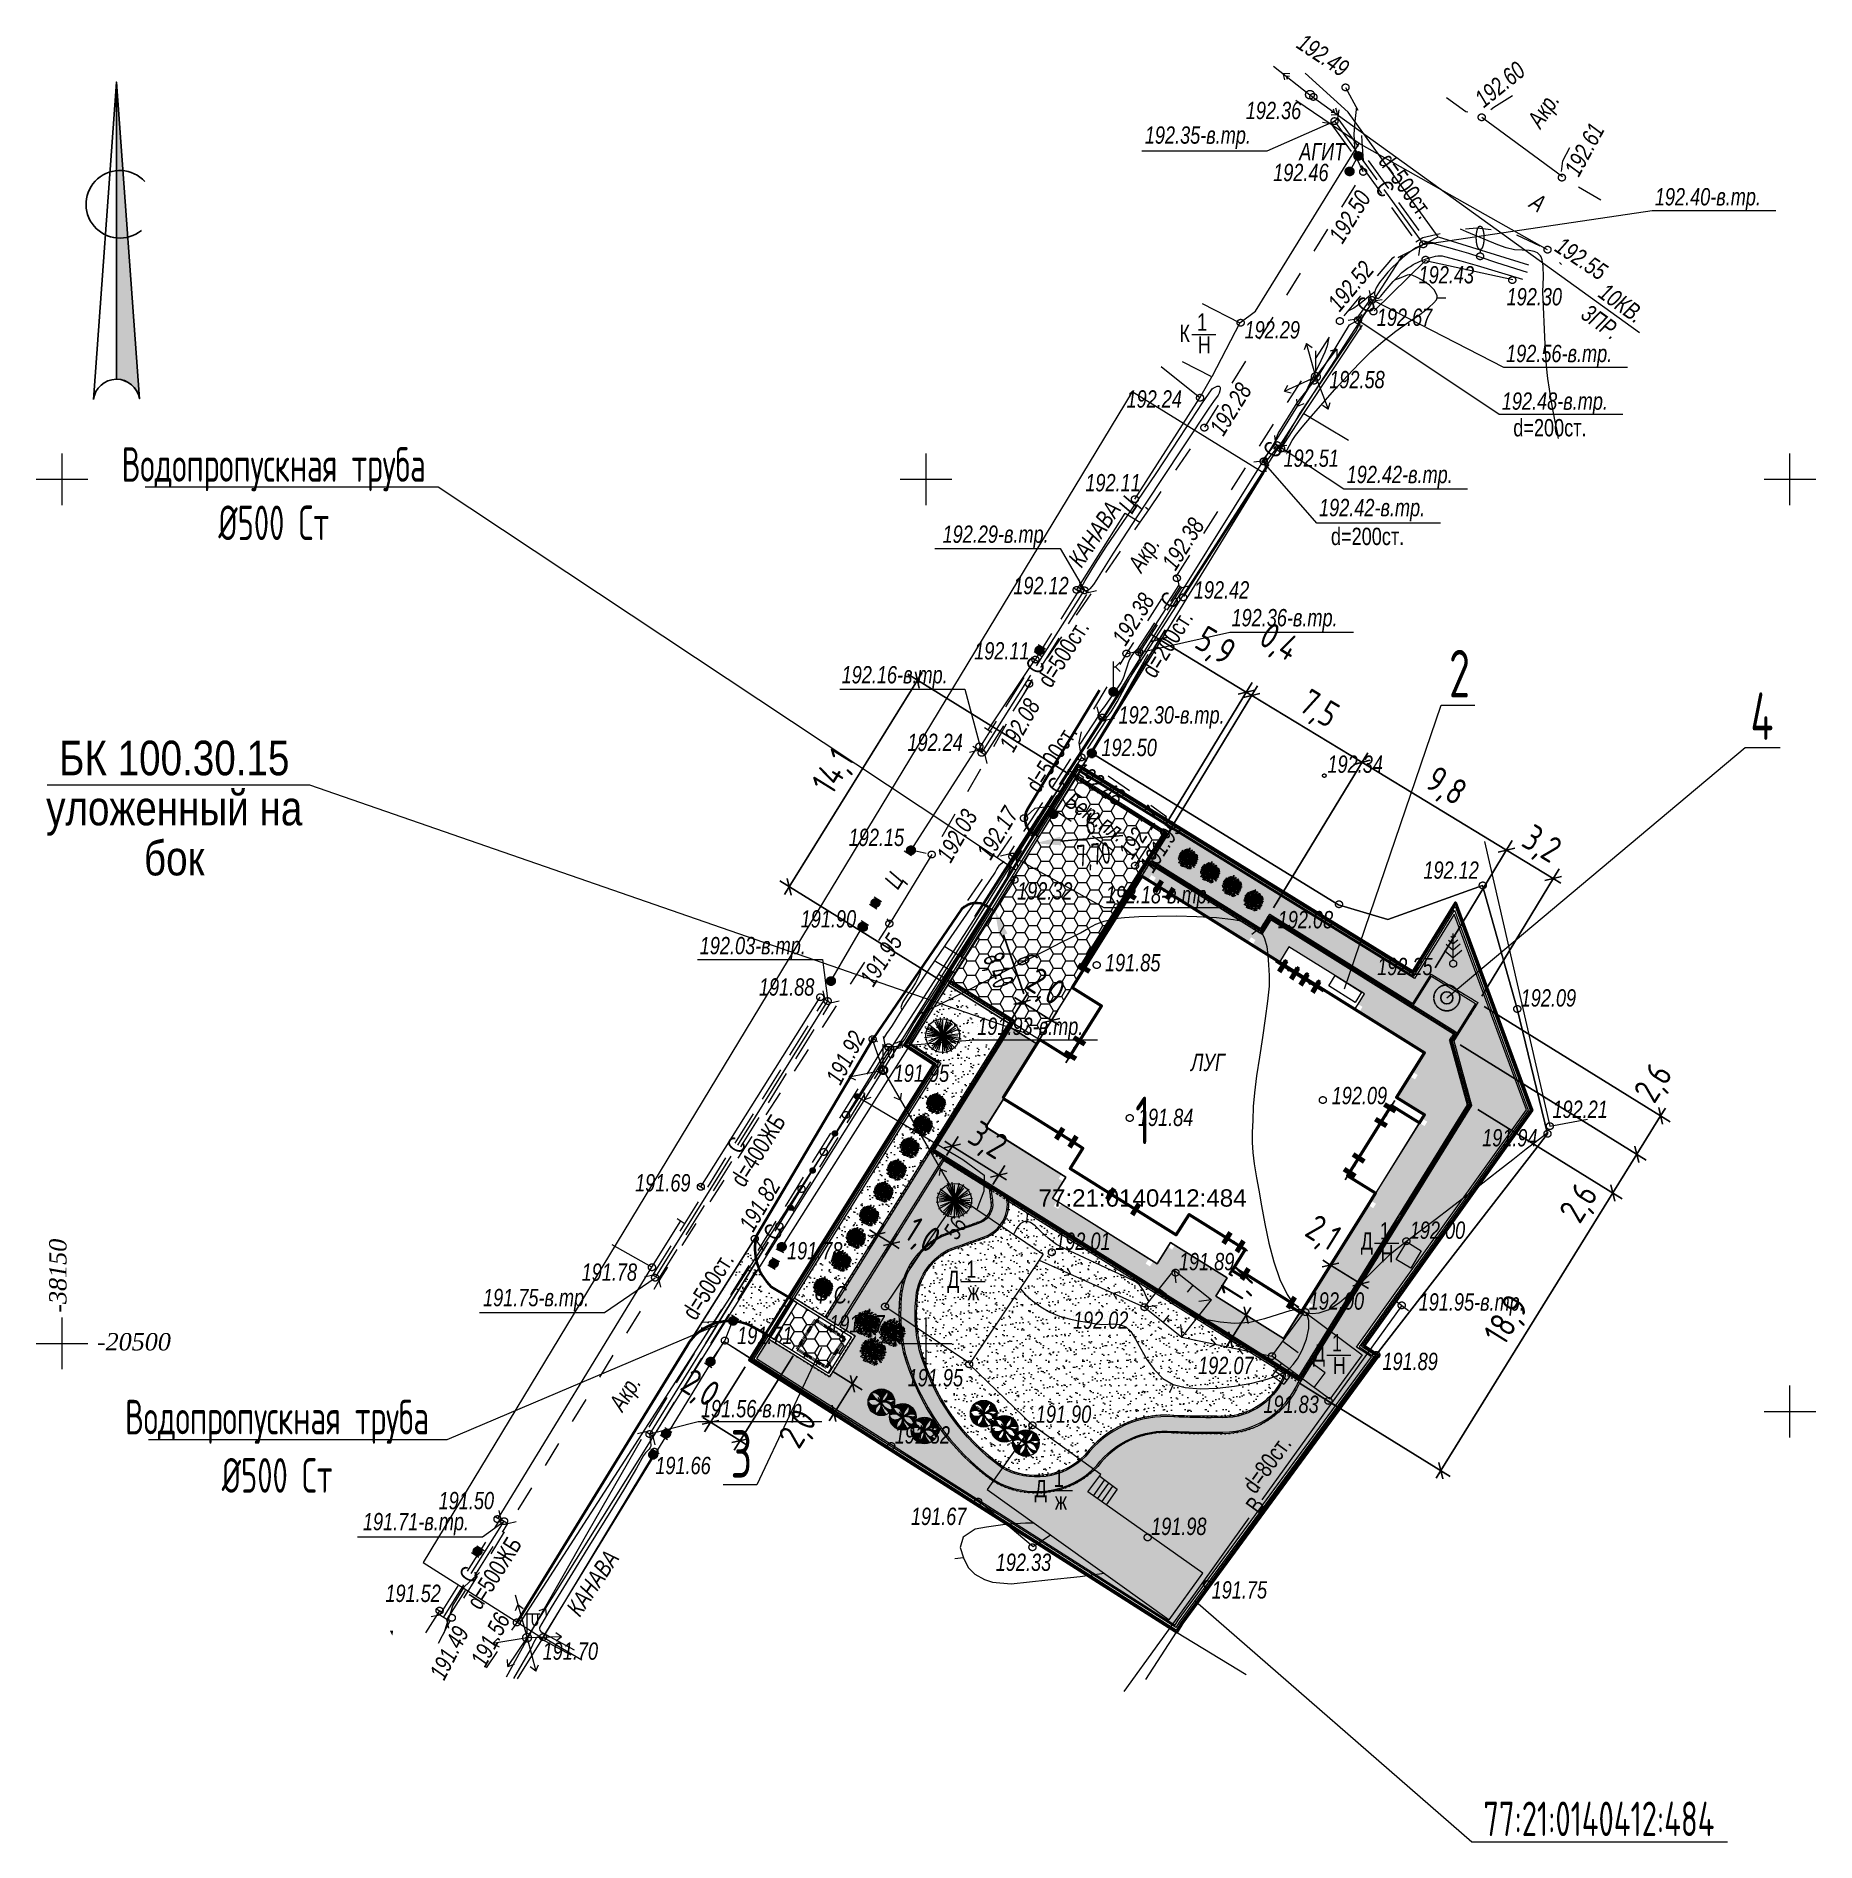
# Model space of a CAD drawing. Header units: millimetres. Extents: x -38151500 to -28914887, y -20564105 to -20349562.
# Drawn here: x -32337573 to -32234573, y -20536146 to -20431648 of the extents above; entities that cross this region are included whole.
import ezdxf
from ezdxf.xclip import XClip

# ---------------------------------------------------------------- set-up
doc = ezdxf.new("R2010")
doc.units = ezdxf.units.MM
doc.header["$MEASUREMENT"] = 0
doc.header["$XCLIPFRAME"] = 0
for name, pattern in [('ГОСТ 2.303 4', [70, 50, -20, 0, 0]), ('ГОСТ 2.303 6', [480, 80, -150, 100, -150]), ('Новофедоровское_снт 28_07$0$l022', [3000, 2000, -1000]), ('Новофедоровское_снт 28_07$0$l049', [3000, 2000, -1000]), ('Новофедоровское_снт 28_07$0$l189_2', [3000, 1500, -1500])]:
    doc.linetypes.add(name, pattern=pattern)
for name, color, linetype in [('!!! ПОДОСНОВА', 7, 'Continuous'), ('ЛИВНЕВКА лотки', 7, 'Continuous'), ('Новый_РАЗМЕРЫ', 7, 'Continuous')]:
    doc.layers.add(name, color=color, linetype=linetype)
for name, color, linetype, lineweight in [('ГП_лоток_Ном._пера__5', 5, 'Continuous', 13), ('ГП_Тротуар_Дорожки_Ном._пера__24', 26, 'Continuous', 13), ('ЛИВНЕВКА лотки_Ном._пера__5', 5, 'Continuous', 13), ('Новый_0-Жирная_Ном._пера__7', 7, 'Continuous', 25), ('Новый_0-Тонкая_Ном._пера__7', 7, 'Continuous', 25), ('Новый_0_Ном._пера__7', 7, 'Continuous', 25), ('Новый_Defpoints_Ном._пера__16', 16, 'Continuous', 20), ('Новый_Defpoints_Ном._пера__7', 7, 'Continuous', 25), ('Новый_ГП_БК_08.20_Ном._пера__5', 5, 'Continuous', 13), ('Новый_ГП_БК_15.30_Ном._пера__206', 206, 'Continuous', 25), ('Новый_ГП_Благоустройство штриховка_Ном._пера__246', 246, 'Continuous', 13), ('Новый_ГП_Благоустройство штриховка_Ном._пера__250', 7, 'Continuous', 20), ('Новый_ГП_Благоустройство штриховка_Ном._пера__252', 251, 'Continuous', 13), ('Новый_ГП_Верт_уклон_Ном._пера__7', 7, 'Continuous', 25), ('Новый_ГП_Граница участка_Ном._пера__1', 1, 'Continuous', 40), ('Новый_ГП_Дороги_проезды_Ном._пера__16', 16, 'Continuous', 20), ('Новый_ГП_Дороги_проезды_Ном._пера__251', 250, 'Continuous', 40), ('Новый_ГП_Здание сооружение_Ном._пера__16', 16, 'Continuous', 20), ('Новый_ГП_Здание сооружение_Ном._пера__22', 22, 'Continuous', 50), ('Новый_ГП_лоток_Ном._пера__5', 5, 'Continuous', 13), ('Новый_ГП_Оборудование_Ном._пера__5', 5, 'Continuous', 13), ('Новый_ГП_Ограждение_Ном._пера__152', 152, 'Continuous', 18), ('Новый_ГП_озеленение_газон_Ном._пера__74', 74, 'Continuous', 20), ('Новый_ГП_озеленение_газон_Ном._пера__94', 94, 'Continuous', 5), ('Новый_ГП_озеленение_кустарники_Ном._пера__10', 75, 'Continuous', 5), ('Новый_ГП_озеленение_кустарники_Ном._пера__84', 84, 'Continuous', 5), ('Новый_ГП_озеленение_кустарники_Ном._пера__86', 86, 'Continuous', 13), ('Новый_ГП_озеленение_кустарники_Ном._пера__94', 94, 'Continuous', 5), ('Новый_ГП_Текст_Ном._пера__250', 7, 'Continuous', 20), ('Новый_ГП_Текст_Ном._пера__7', 7, 'Continuous', 25), ('Новый_ГП_Тротуар_Дорожки_Ном._пера__24', 26, 'Continuous', 13), ('Новый_ГТ-север_Ном._пера__7', 7, 'Continuous', 25), ('Новый_ГТ-сооружение_ ограждение_Ном._пера__19', 7, 'Continuous', 90), ('Новый_РАЗМЕРЫ_Ном._пера__7', 7, 'Continuous', 25), ('Чертеж_1_ГП_Топография_Ном._пера__253', 252, 'Continuous', 18), ('Чертеж_1_Новофедоровское_снт 28_07$0$!!УСЛ_ОБОЗНАЧЕНИЯ_Ном._пера__253', 252, 'Continuous', 18), ('Чертеж_1_Новофедоровское_снт 28_07$0$SETKA_Ном._пера__7', 7, 'Continuous', 18), ('Чертеж_1_Новофедоровское_снт 28_07$0$tp_Дороги_Ном._пера__253', 252, 'Continuous', 18), ('Чертеж_1_Новофедоровское_снт 28_07$0$tp_Здания_Ном._пера__253', 252, 'Continuous', 18), ('Чертеж_1_Новофедоровское_снт 28_07$0$tp_канавы_Ном._пера__253', 252, 'Continuous', 18), ('Чертеж_1_Новофедоровское_снт 28_07$0$tp_ЛЭП вн_Ном._пера__253', 252, 'Continuous', 18), ('Чертеж_1_Новофедоровское_снт 28_07$0$tp_отметки_новые_Ном._пера__253', 252, 'Continuous', 18), ('Чертеж_1_Новофедоровское_снт 28_07$0$tp_растительность_Ном._пера__253', 252, 'Continuous', 18), ('Чертеж_1_Новофедоровское_снт 28_07$0$tp_сооружения_Ном._пера__253', 252, 'Continuous', 18), ('Чертеж_1_Новофедоровское_снт 28_07$0$tp_трубы под дорогой_Ном._пера__253', 252, 'Continuous', 18), ('Чертеж_1_Новофедоровское_снт 28_07$0$U_ТЕКСТ_БЕЛЫЙ_Ном._пера__253', 252, 'Continuous', 18), ('Чертеж_1_Новый_ГП_Топография_Ном._пера__253', 252, 'Continuous', 18), ('Чертеж_1_Новый_Новофедоровское_снт 28_07$0$SETKA_Ном._пера__253', 252, 'Continuous', 18), ('Чертеж_1_Новый_Новофедоровское_снт 28_07$0$SETKA_Ном._пера__7', 7, 'Continuous', 18), ('Чертеж_1_Новый_Новофедоровское_снт 28_07$0$tp_Дороги_Ном._пера__253', 252, 'Continuous', 18), ('Чертеж_1_Новый_Новофедоровское_снт 28_07$0$tp_Здания_Ном._пера__253', 252, 'Continuous', 18), ('Чертеж_1_Новый_Новофедоровское_снт 28_07$0$tp_Здания_Ном._пера__7', 7, 'Continuous', 18), ('Чертеж_1_Новый_Новофедоровское_снт 28_07$0$tp_канавы_Ном._пера__253', 252, 'Continuous', 18), ('Чертеж_1_Новый_Новофедоровское_снт 28_07$0$tp_Контур растит_Ном._пера__253', 252, 'Continuous', 18), ('Чертеж_1_Новый_Новофедоровское_снт 28_07$0$tp_ЛЭП вн_Ном._пера__253', 252, 'Continuous', 18), ('Чертеж_1_Новый_Новофедоровское_снт 28_07$0$tp_ЛЭП нн_Ном._пера__253', 252, 'Continuous', 18), ('Чертеж_1_Новый_Новофедоровское_снт 28_07$0$tp_ЛЭП нн_Ном._пера__7', 7, 'Continuous', 18), ('Чертеж_1_Новый_Новофедоровское_снт 28_07$0$tp_Ограждения ДЕР_Ном._пера__253', 252, 'Continuous', 18), ('Чертеж_1_Новый_Новофедоровское_снт 28_07$0$tp_Ограждения мет_Ном._пера__253', 252, 'Continuous', 18), ('Чертеж_1_Новый_Новофедоровское_снт 28_07$0$tp_Ограждения рабица_Ном._пера__253', 252, 'Continuous', 18), ('Чертеж_1_Новый_Новофедоровское_снт 28_07$0$tp_Ограждения_Ном._пера__253', 252, 'Continuous', 18), ('Чертеж_1_Новый_Новофедоровское_снт 28_07$0$tp_Ограждения_Ном._пера__7', 7, 'Continuous', 18), ('Чертеж_1_Новый_Новофедоровское_снт 28_07$0$tp_отметки_новые_Ном._пера__253', 252, 'Continuous', 18), ('Чертеж_1_Новый_Новофедоровское_снт 28_07$0$tp_отметки_новые_Ном._пера__7', 7, 'Continuous', 18), ('Чертеж_1_Новый_Новофедоровское_снт 28_07$0$tp_растительность полоса кустов_Ном._пера__253', 252, 'Continuous', 18), ('Чертеж_1_Новый_Новофедоровское_снт 28_07$0$tp_растительность_Ном._пера__7', 7, 'Continuous', 18), ('Чертеж_1_Новый_Новофедоровское_снт 28_07$0$tp_рельеф_Ном._пера__253', 252, 'Continuous', 18), ('Чертеж_1_Новый_Новофедоровское_снт 28_07$0$tp_сооружения_Ном._пера__253', 252, 'Continuous', 18), ('Чертеж_1_Новый_Новофедоровское_снт 28_07$0$tp_сооружения_Ном._пера__7', 7, 'Continuous', 18), ('Чертеж_1_Новый_Новофедоровское_снт 28_07$0$tp_трубы под дорогой_Ном._пера__253', 252, 'Continuous', 18), ('Чертеж_1_Новый_Новофедоровское_снт 28_07$0$U_Водопровод_Ном._пера__253', 252, 'Continuous', 18), ('Чертеж_1_Новый_Новофедоровское_снт 28_07$0$U_Водосток_Ном._пера__253', 252, 'Continuous', 18), ('Чертеж_1_Новый_Новофедоровское_снт 28_07$0$U_Газопровод_Ном._пера__253', 252, 'Continuous', 18)]:
    doc.layers.add(name, color=color, linetype=linetype, lineweight=lineweight)
doc.styles.add('РЎР“Р•РќР•Р\xa0РР\xa0_РЎРўРР›Р¬_1', font='arial.ttf', dxfattribs={"width": 0.75})
doc.styles.add('РЎР“Р•РќР•Р\xa0РР\xa0_РЎРўРР›Р¬_11', font='arial.ttf', dxfattribs={"width": 0.8})
doc.styles.add('РЎР“Р•РќР•Р\xa0РР\xa0_РЎРўРР›Р¬_2', font='arial.ttf', dxfattribs={"width": 0.8})
doc.styles.add('РЎР“Р•РќР•Р\xa0РР\xa0_РЎРўРР›Р¬_3', font='arial.ttf', dxfattribs={"width": 0.749999})
doc.styles.add('РЎР“Р•РќР•Р\xa0РР\xa0_РЎРўРР›Р¬_4', font='times.ttf')
doc.styles.add('РЎР“Р•РќР•Р\xa0РР\xa0_РЎРўРР›Р¬_5', font='arial.ttf')
doc.styles.add('РЎР“Р•РќР•Р\xa0РР\xa0_РЎРўРР›Р¬_6', font='', dxfattribs={"width": 0.8})
doc.styles.add('РЎР“Р•РќР•Р\xa0РР\xa0_РЎРўРР›Р¬_7', font='')
doc.styles.get('РЎР“Р•РќР•Р\xa0РР\xa0_РЎРўРР›Р¬_6').set_extended_font_data('GOST_type_A')
doc.styles.get('РЎР“Р•РќР•Р\xa0РР\xa0_РЎРўРР›Р¬_7').set_extended_font_data('GOST_type_A')
doc.linetypes.add('Aquastok', pattern='A,0,[6,РіРµРЅРїРїР»Р°РЅ 2025_06_18 dima РІР°СЂРёР°РЅС‚ 21.Shx,S=7.857143,R=0,X=0,Y=-6.93889e-18],-990,0', length=990)
doc.linetypes.add('МЕЖА', pattern='A,0,[7,РіРµРЅРїРїР»Р°РЅ 2025_06_18 dima РІР°СЂРёР°РЅС‚ 21.Shx,S=39.68254,R=0,X=0,Y=1.38778e-17],-5480,0', length=5480)
doc.linetypes.add('Новофедоровское_снт 28_07$0$l474_2o', pattern='A,0,[3,РіРµРЅРїРїР»Р°РЅ 2025_06_18 dima РІР°СЂРёР°РЅС‚ 21.Shx,S=31.746032,R=0,X=0,Y=0],-5000,0', length=5000)
doc.linetypes.add('Новофедоровское_снт 28_07$0$lm334', pattern='A,0,[4,РіРµРЅРїРїР»Р°РЅ 2025_06_18 dima РІР°СЂРёР°РЅС‚ 21.Shx,S=79.365079,R=0,X=0,Y=0],-11000,0', length=11000)
doc.linetypes.add('Новофедоровское_снт 28_07$0$З ДЕРЕВ', pattern='A,0,[2,РіРµРЅРїРїР»Р°РЅ 2025_06_18 dima РІР°СЂРёР°РЅС‚ 21.Shx,S=19.84127,R=0,X=0,Y=0.2],-2500,0', length=2500)
doc.linetypes.add('Новофедоровское_снт 28_07$0$ЗАБОР_СЕТКА', pattern='A,0,[1,РіРµРЅРїРїР»Р°РЅ 2025_06_18 dima РІР°СЂРёР°РЅС‚ 21.Shx,S=39.68254,R=0,X=0,Y=2.77556e-17],-5000,0', length=5000)
doc.linetypes.add('Новофедоровское_снт 28_07$0$МЕЖА', pattern='A,0,[5,РіРµРЅРїРїР»Р°РЅ 2025_06_18 dima РІР°СЂРёР°РЅС‚ 21.Shx,S=46.746032,R=0,X=0,Y=6.93889e-18],-6500,0', length=6500)
doc.dimstyles.new('СГЕНЕРИР_СТИЛЬ__2', dxfattribs={"dimtxt": 1500, "dimasz": 658.316413, "dimexe": 0.18, "dimexo": 437.5, "dimgap": 0, "dimtad": 1, "dimdec": 1, "dimlfac": 0.001, "dimzin": 0, "dimdsep": 46, "dimtxsty": 'РЎР“Р•РќР•Р\xa0РР\xa0_РЎРўРР›Р¬_7', "dimblk": 'ARROWHEAD_6', "dimblk1": 'ARROWHEAD_6', "dimblk2": 'ARROWHEAD_6', "dimcen": 0.09, "dimclrd": 7, "dimclre": 7, "dimclrt": 7, "dimadec": 1, "dimazin": 0, "dimtfac": 1, "dimtdec": 4, "dimtmove": 0, "dimatfit": 3, "dimfxl": 0, "dimtolj": 1, "dimtzin": 0, "dimarcsym": 0})
doc.dimstyles.new('СГЕНЕРИР_СТИЛЬ__3', dxfattribs={"dimtxt": 1500, "dimasz": 658.316413, "dimexe": 0.18, "dimexo": 437.5, "dimgap": 0, "dimtad": 1, "dimdec": 1, "dimlfac": 0.001, "dimzin": 0, "dimdsep": 46, "dimtxsty": 'РЎР“Р•РќР•Р\xa0РР\xa0_РЎРўРР›Р¬_7', "dimblk": 'ARROWHEAD_6', "dimblk1": 'ARROWHEAD_6', "dimblk2": 'ARROWHEAD_6', "dimcen": 0.09, "dimclrd": 7, "dimclre": 7, "dimclrt": 7, "dimadec": 1, "dimazin": 0, "dimtfac": 1, "dimtdec": 4, "dimtmove": 2, "dimatfit": 3, "dimfxl": 0, "dimtolj": 1, "dimtzin": 0, "dimarcsym": 0})
pattern_1 = [(37.5, (5813926.6, -7295.8), (-24.0004694, 734.119856), [0, -579.12, 0, -647.7, 0, -619.125]), (7.5, (5813926.6, -7295.8), (674.284925, 1075.23765), [0, -312.42, 0, -521.97, 0, -200.025]), (327.5, (5813458, -7295.8), (1186.488555, 2.155777), [0, -190.5, 0, -685.8, 0, -895.35]), (317.5, (5813458, -7295.8), (1145.334679, 334.393985), [0, -95.25, 0, -449.58, 0, -514.35])]
pattern_2 = [(0, (5813926.6, -7295.8), (714.375, 412.4445968), [476.25, -952.5]), (120, (5813926.6, -7295.8), (-714.3749984, 412.4445995), [476.25, -952.5]), (60, (5813926.6, -7295.8), (1.6e-06, 824.8891962), [0, -952.5, 476.25, 0, 0, 0])]
pattern_3 = [(0, (5813926.62, -7252.5), (173.2051, 300), [0, -25, 50, -271.4102]), (0, (5813926.62, -7339.1), (173.2051, 300), [0, -25, 50, -271.4102]), (60, (5813926.62, -7295.8), (-173.2050711, 300.0000167), [50, -296.4102]), (60, (5814026.62, -7295.8), (-173.2050711, 300.0000167), [0, -296.4102, 50, 0, 0, 0]), (120, (5813926.62, -7295.8), (-346.4101711, 1.67e-05), [0, -296.4102, 50, 0, 0, 0]), (120, (5814026.62, -7295.8), (-346.4101711, 1.67e-05), [50, -296.4102])]
pattern_4 = [(327.9963, (-32248450.48, -20494611.89), (52.99742, 84.80138), [])]
pattern_5 = [(57.9963, (-32248450.48, -20494611.89), (-84.80138, 52.99742), [])]
pattern_6 = [(148.21604, (-32248450.48, -20494611.89), (52.6718, 85.004), [])]
pattern_7 = [(195.342, (-32248450.48, -20494611.89), (-26.458, 96.4364), [])]
pattern_8 = [(148.001, (-32248450.48, -20494611.89), (52.9905, 84.8057), [])]
pattern_9 = [(237.9929, (-32248450.48, -20494611.89), (-84.79827, 53.0024), [])]
pattern_10 = [(328.0009, (-32248450.48, -20494611.89), (52.9906, 84.80564), [])]

msp = doc.modelspace()

# ---------------------------------------------------------------- texts
at = {"layer": 'Новый_ГП_Благоустройство штриховка_Ном._пера__250', "color": 7, "linetype": 'Continuous', "lineweight": 20, "insert": (-32329579.41, -20472422.6), "char_height": 2000, "width": 17005.0481, "attachment_point": 2, "line_spacing_factor": 0.868921, "style": 'РЎР“Р•РќР•Р\xa0РР\xa0_РЎРўРР›Р¬_11'}
msp.add_mtext('\\A1;{\\pqc;\\fArial|b0|i0|c204|p0;\\W0.800000;БК 100.30.15\\P\\pqc;\\fArial|b0|i0|c204|p0;\\W0.800000;уложенный на \\fArial|b0|i0|c204|p0;\\W0.800000;бок}', dxfattribs=at)
at = {"layer": 'Новый_ГП_Верт_уклон_Ном._пера__7', "color": 7, "linetype": 'Continuous', "lineweight": 25, "char_height": 1250, "attachment_point": 2, "style": 'РЎР“Р•РќР•Р\xa0РР\xa0_РЎРўРР›Р¬_6'}
for s, insert, rotation in [('\\A1;{\\pqc;\\fGOST_type_A|b0|i0|c0|p0;\\W0.800000;6}', (-32276621.03, -20476597.21), 6.1175445), ('\\A1;{\\pqc;\\fGOST_type_A|b0|i0|c0|p0;\\W0.800000;7,70}', (-32276430.74, -20478372.66), 6.1175445), ('\\A1;{\\pqc;\\fGOST_type_A|b0|i0|c0|p0;\\W0.800000;8,40}', (-32281289.36, -20485486.49), 290.0755914), ('\\A1;{\\pqc;\\fGOST_type_A|b0|i0|c0|p0;\\W0.800000;6}', (-32279612.23, -20484873.56), 290.0755914)]:
    msp.add_mtext(s, dxfattribs=dict(at, insert=insert, rotation=rotation))
at = {"layer": 'Новый_ГП_Текст_Ном._пера__250', "color": 7, "linetype": 'Continuous', "lineweight": 20, "char_height": 2000, "line_spacing_factor": 1.011597, "style": 'РЎР“Р•РќР•Р\xa0РР\xa0_РЎРўРР›Р¬_6'}
for insert, attachment_point in [((-32323822.63, -20460813.23), 8), ((-32323625.89, -20510565.16), 2)]:
    msp.add_mtext('\\A1;{\\pqc;\\fGOST_type_A|b0|i0|c0|p0;\\W0.800000;Водопропускная \\fGOST_type_A|b0|i0|c0|p0;\\W0.800000;труба\\P\\pqc;\\fGOST_type_A|b0|i0|c0|p0;\\W0.800000;Ø500 Ст}', dxfattribs=dict(at, insert=insert, attachment_point=attachment_point))
at = {"layer": 'Новый_ГП_Текст_Ном._пера__250', "color": 7, "linetype": 'Continuous', "lineweight": 20, "attachment_point": 2, "style": 'РЎР“Р•РќР•Р\xa0РР\xa0_РЎРўРР›Р¬_6'}
for s, insert, char_height in [('\\A1;{\\pqc;\\fGOST_type_A|b0|i0|c0|p0;\\W0.800000;2}', (-32255198.8, -20467165.32), 2750), ('\\A1;{\\pqc;\\fGOST_type_A|b0|i0|c0|p0;\\W0.800000;4}', (-32237695.5, -20469630.5), 2750), ('\\A1;{\\pqc;\\fGOST_type_A|b0|i0|c0|p0;\\W0.800000;3}', (-32296756.91, -20512321.32), 2750), ('\\A1;{\\pqc;\\fGOST_type_A|b0|i0|c0|p0;\\W0.800000;77:21:0140412:484}', (-32247130.93, -20533812.69), 2000)]:
    msp.add_mtext(s, dxfattribs=dict(at, insert=insert, char_height=char_height))
at = {"layer": 'Новый_ГП_Текст_Ном._пера__7', "color": 7, "linetype": 'Continuous', "lineweight": 25, "insert": (-32273966.79, -20493021.61), "char_height": 2750, "attachment_point": 1, "rotation": 0.0825263, "style": 'РЎР“Р•РќР•Р\xa0РР\xa0_РЎРўРР›Р¬_6'}
msp.add_mtext('\\A1;{\\pql;\\fGOST_type_A|b0|i0|c0|p0;\\W0.800000;1}', dxfattribs=at)

# ---------------------------------------------------------------- blocks, each defined once
blk = doc.blocks.new('Чертеж_5_1', base_point=(5813927, -7296))
at = {"layer": 'Чертеж_1_Новый_Новофедоровское_снт 28_07$0$tp_ЛЭП вн_Ном._пера__253', "linetype": 'Continuous', "lineweight": 18}
blk.add_hatch(color=252, dxfattribs=at).paths.add_polyline_path([(-32263827, -20435037, 1), (-32263877, -20435037, 1)])
at = {"layer": 'Чертеж_1_Новый_ГП_Топография_Ном._пера__253', "color": 252, "linetype": 'Новофедоровское_снт 28_07$0$МЕЖА', "lineweight": 18, "flags": 128}
for points in [[(-32308273, -20524360), (-32308233, -20524296), (-32297746, -20507196), (-32271576, -20524004), (-32260015, -20507967), (-32250099, -20495163), (-32251853, -20487946), (-32253858, -20480799), (-32259351, -20482761), (-32262207, -20481924), (-32276478, -20473145), (-32266529, -20456936), (-32274137, -20452238), (-32315168, -20519982)], [(-32277303, -20473796), (-32257903, -20485776), (-32255433, -20481776), (-32250993, -20493826), (-32260723, -20507436), (-32259863, -20507996), (-32271223, -20523486), (-32271553, -20524026), (-32271823, -20523856), (-32296303, -20508276), (-32285623, -20491166), (-32287333, -20490046)]]:
    blk.add_lwpolyline(points, close=True, dxfattribs=at)
at = {"layer": 'Чертеж_1_Новый_Новофедоровское_снт 28_07$0$SETKA_Ном._пера__253', "color": 252, "linetype": 'Continuous', "lineweight": 18, "flags": 128}
for points in [[(-32286073, -20458796), (-32286073, -20455796)], [(-32287573, -20457296), (-32284573, -20457296)], [(-32286073, -20508796), (-32286073, -20505796)], [(-32287573, -20507296), (-32284573, -20507296)]]:
    blk.add_lwpolyline(points, dxfattribs=at)
at = {"layer": 'Чертеж_1_Новый_Новофедоровское_снт 28_07$0$SETKA_Ном._пера__7', "color": 7, "linetype": 'Continuous', "lineweight": 18, "flags": 128}
for points in [[(-32336073, -20458796), (-32336073, -20455796)], [(-32236073, -20458796), (-32236073, -20455796)], [(-32337573, -20457296), (-32334573, -20457296)], [(-32237573, -20457296), (-32234573, -20457296)], [(-32336073, -20508796), (-32336073, -20505796)], [(-32337573, -20507296), (-32334573, -20507296)], [(-32236073, -20512736), (-32236073, -20509736)], [(-32237573, -20511236), (-32234573, -20511236)]]:
    blk.add_lwpolyline(points, dxfattribs=at)
at = {"layer": 'Чертеж_1_Новый_Новофедоровское_снт 28_07$0$tp_Дороги_Ном._пера__253', "color": 252, "linetype": 'Новофедоровское_снт 28_07$0$l189_2', "lineweight": 18, "flags": 128}
for points in [[(-32261792, -20434617), (-32260942, -20436212), (-32260849, -20437746), (-32260776, -20438864), (-32260773, -20439504), (-32269963, -20454305), (-32273202, -20459059), (-32273986, -20458448)], [(-32252137, -20435106), (-32253206, -20435770), (-32253871, -20436308), (-32254826, -20436027), (-32256226, -20435033)], [(-32247017, -20441148), (-32249328, -20439810), (-32249227, -20438864), (-32248343, -20437243)], [(-32277072, -20473390), (-32277206, -20472535), (-32277041, -20471761), (-32274430, -20467335), (-32262125, -20448138), (-32259063, -20444482), (-32257329, -20443294), (-32255213, -20442824), (-32254201, -20442742), (-32252211, -20442990), (-32250100, -20444007), (-32249301, -20444869)], [(-32274540, -20459263), (-32273707, -20459784), (-32280063, -20469086), (-32285745, -20479010), (-32286941, -20478759)], [(-32278903, -20476222), (-32279771, -20476352), (-32280400, -20476906), (-32289164, -20489694), (-32295981, -20501242), (-32295049, -20502487)], [(-32314283, -20524654), (-32313514, -20523174), (-32301656, -20503895), (-32288152, -20482967), (-32288924, -20481881)], [(-32297488, -20505994), (-32299082, -20506102), (-32309754, -20523450), (-32311520, -20526073)]]:
    blk.add_lwpolyline(points, dxfattribs=at)
at = {"layer": 'Чертеж_1_Новый_Новофедоровское_снт 28_07$0$tp_Дороги_Ном._пера__253', "color": 252, "linetype": 'Continuous', "lineweight": 18, "flags": 128}
for points in [[(-32249230, -20439793), (-32253913, -20436350)], [(-32250100, -20444007), (-32261002, -20437863)], [(-32273202, -20459059), (-32273707, -20459784)], [(-32285745, -20479010), (-32288152, -20482967)]]:
    blk.add_lwpolyline(points, dxfattribs=at)
at = {"layer": 'Чертеж_1_Новый_Новофедоровское_снт 28_07$0$tp_Дороги_Ном._пера__253', "color": 252, "linetype": 'Новофедоровское_снт 28_07$0$l189_2', "lineweight": 18, "flags": 128}
blk.add_lwpolyline([(-32278903, -20476222), (-32273971, -20479657), (-32272148, -20476820), (-32277072, -20473390)], close=True, dxfattribs=at)
at = {"layer": 'Чертеж_1_Новый_Новофедоровское_снт 28_07$0$tp_Здания_Ном._пера__253', "color": 252, "linetype": 'Continuous', "lineweight": 18, "flags": 128}
for points in [[(-32270081, -20447125), (-32267915, -20448238), (-32269525, -20451372), (-32271226, -20450498)], [(-32270692, -20448911), (-32269296, -20448911)], [(-32260112, -20501497), (-32258716, -20501497)], [(-32284049, -20503713), (-32282653, -20503713)], [(-32265507, -20508435), (-32266042, -20509154), (-32265363, -20509659)], [(-32265005, -20509178), (-32265684, -20508673)], [(-32262884, -20507973), (-32261487, -20507973)], [(-32265184, -20509419), (-32265863, -20508914)], [(-32264828, -20508940), (-32265369, -20509668)], [(-32276021, -20514975), (-32275010, -20515726), (-32275653, -20516632)], [(-32278988, -20515820), (-32277591, -20515820)], [(-32276387, -20516112), (-32275745, -20515206)], [(-32276142, -20516286), (-32275500, -20515379)], [(-32275898, -20516459), (-32275255, -20515552)]]:
    blk.add_lwpolyline(points, dxfattribs=at)
for points in [[(-32283530, -20508465), (-32288447, -20505167), (-32284200, -20498834), (-32279283, -20502132)], [(-32258022, -20502952), (-32258865, -20502442), (-32258252, -20501428), (-32257409, -20501938)], [(-32266050, -20508032), (-32264173, -20505482), (-32260828, -20507969), (-32262705, -20510519)], [(-32271998, -20523295), (-32270048, -20520603), (-32276701, -20515890), (-32275960, -20514894), (-32279917, -20512035), (-32282532, -20515756)]]:
    blk.add_lwpolyline(points, close=True, dxfattribs=at)
at = {"layer": 'Чертеж_1_Новый_Новофедоровское_снт 28_07$0$tp_Здания_Ном._пера__253', "color": 252, "linetype": 'Новофедоровское_снт 28_07$0$l022', "lineweight": 18, "flags": 128}
blk.add_lwpolyline([(-32263612, -20509845), (-32262979, -20508994), (-32265431, -20507190)], dxfattribs=at)
at = {"layer": 'Чертеж_1_Новый_Новофедоровское_снт 28_07$0$tp_Здания_Ном._пера__7', "color": 7, "linetype": 'Continuous', "lineweight": 18, "flags": 128}
for points in [[(-32273419, -20505208), (-32271705, -20503065)], [(-32271705, -20503065), (-32269551, -20504788)], [(-32271705, -20503065), (-32271623, -20503790)], [(-32272562, -20504136), (-32272158, -20504459)], [(-32270628, -20503926), (-32270950, -20504328)], [(-32272694, -20505129), (-32273419, -20505208)], [(-32273419, -20505208), (-32271265, -20506931)], [(-32271265, -20506931), (-32269551, -20504788)], [(-32270812, -20505536), (-32270408, -20505859)], [(-32269551, -20504788), (-32270277, -20504867)], [(-32272021, -20505667), (-32272342, -20506069)], [(-32271348, -20506206), (-32271265, -20506931)]]:
    blk.add_lwpolyline(points, dxfattribs=at)
at = {"layer": 'Чертеж_1_Новый_Новофедоровское_снт 28_07$0$tp_Здания_Ном._пера__7', "color": 7, "linetype": 'Continuous', "lineweight": 18}
blk.add_circle((-32271485, -20504998), 68.6, dxfattribs=at)
at = {"layer": 'Чертеж_1_Новый_Новофедоровское_снт 28_07$0$tp_канавы_Ном._пера__253', "color": 252, "linetype": 'Continuous', "lineweight": 18, "flags": 128}
for points in [[(-32251255, -20445336), (-32253033, -20444765), (-32254005, -20444439), (-32254662, -20444230), (-32255324, -20444037), (-32256652, -20443678), (-32256809, -20443648), (-32256970, -20443638), (-32257132, -20443654), (-32257288, -20443699), (-32257509, -20443796), (-32257717, -20443907), (-32257916, -20444030), (-32258107, -20444164), (-32258472, -20444460), (-32258826, -20444784), (-32259096, -20445046), (-32259347, -20445311), (-32259586, -20445593), (-32259821, -20445907), (-32259924, -20446063), (-32260012, -20446219), (-32260078, -20446376), (-32260115, -20446533), (-32260112, -20446599), (-32260091, -20446666), (-32260054, -20446730), (-32260007, -20446787), (-32259977, -20446810), (-32259947, -20446821), (-32259884, -20446811), (-32259820, -20446769), (-32259755, -20446702), (-32259507, -20446386), (-32259262, -20446123), (-32259029, -20445854), (-32258790, -20445589), (-32258531, -20445336), (-32258374, -20445205), (-32258211, -20445085), (-32258043, -20444975), (-32257870, -20444874), (-32257509, -20444695), (-32257125, -20444541), (-32256861, -20444452), (-32256593, -20444387), (-32256459, -20444369), (-32256325, -20444363), (-32256193, -20444372), (-32256063, -20444397), (-32255113, -20444654), (-32254166, -20444931), (-32251550, -20445723)], [(-32281550, -20479414), (-32281853, -20479668), (-32281923, -20479747), (-32281977, -20479840), (-32282078, -20480032), (-32283349, -20481904), (-32284630, -20483771), (-32285908, -20485640), (-32287171, -20487519), (-32287606, -20488209), (-32288028, -20488910), (-32288212, -20489159), (-32288354, -20489366), (-32288529, -20489664)], [(-32287408, -20489849), (-32287315, -20489726), (-32287231, -20489596), (-32287079, -20489323), (-32286935, -20489049), (-32286784, -20488790), (-32285311, -20486527), (-32283847, -20484259), (-32282341, -20481899), (-32281900, -20481256), (-32281684, -20480932), (-32281489, -20480594), (-32281418, -20480438), (-32281357, -20480279), (-32281240, -20479958), (-32281130, -20479685)], [(-32287783, -20490234), (-32287642, -20490115), (-32287548, -20490014), (-32287408, -20489849)], [(-32310359, -20526588), (-32308683, -20523577), (-32307157, -20520888), (-32305622, -20518204), (-32302545, -20512840)], [(-32302069, -20512546), (-32301997, -20513161), (-32302001, -20513250), (-32302033, -20513333), (-32302085, -20513411), (-32302151, -20513486), (-32302298, -20513632), (-32302365, -20513707), (-32302420, -20513787), (-32302835, -20514524), (-32303512, -20515688), (-32304209, -20516844), (-32305634, -20519139), (-32307060, -20521431), (-32307757, -20522583), (-32308434, -20523743), (-32308448, -20523779), (-32308450, -20523820), (-32308425, -20523899), (-32308369, -20523979), (-32308296, -20524037), (-32306436, -20525023)], [(-32306611, -20525345), (-32308324, -20524406), (-32308476, -20524318), (-32308551, -20524297), (-32308583, -20524302), (-32308609, -20524323), (-32308718, -20524488), (-32308806, -20524668), (-32308887, -20524853), (-32308978, -20525032), (-32309945, -20526699)]]:
    blk.add_lwpolyline(points, dxfattribs=at)
for points in [[(-32261568, -20448348), (-32261075, -20448084), (-32260999, -20448302), (-32261159, -20448636), (-32264444, -20453468), (-32265457, -20455283), (-32265758, -20455363), (-32265890, -20455154), (-32265696, -20454638), (-32264600, -20452861), (-32263311, -20451249)], [(-32270080, -20452861), (-32269555, -20452115), (-32269509, -20452063), (-32269449, -20452014), (-32269305, -20451935), (-32269232, -20451912), (-32269167, -20451902), (-32269113, -20451911), (-32269076, -20451940), (-32269057, -20451985), (-32269049, -20452041), (-32269061, -20452172), (-32269104, -20452309), (-32269168, -20452428), (-32269443, -20452798), (-32269712, -20453174), (-32272489, -20457362), (-32273872, -20459462), (-32275242, -20461568), (-32276200, -20463106), (-32276386, -20463379), (-32276596, -20463641), (-32276654, -20463693), (-32276723, -20463733), (-32276796, -20463754), (-32276864, -20463747), (-32276920, -20463722), (-32276975, -20463684), (-32277018, -20463638), (-32277038, -20463585), (-32277026, -20463477), (-32276983, -20463367), (-32276856, -20463154), (-32276259, -20462169), (-32275955, -20461681), (-32275638, -20461200), (-32274184, -20459067), (-32272756, -20456953), (-32271379, -20454878)], [(-32275751, -20470435), (-32276110, -20470905), (-32276123, -20470930), (-32276126, -20470957), (-32276105, -20471015), (-32276058, -20471073), (-32275993, -20471127), (-32275919, -20471172), (-32275845, -20471202), (-32275780, -20471213), (-32275733, -20471200), (-32275640, -20471116), (-32275546, -20471011), (-32275359, -20470753), (-32275180, -20470463), (-32275017, -20470175), (-32273808, -20467930), (-32273596, -20467506), (-32273589, -20467474), (-32273594, -20467442), (-32273634, -20467380), (-32273764, -20467264), (-32273825, -20467231), (-32273894, -20467223), (-32273960, -20467238), (-32274010, -20467276), (-32274163, -20467493), (-32274287, -20467727), (-32274366, -20467919), (-32274435, -20468114), (-32274562, -20468508), (-32274630, -20468703), (-32274706, -20468892), (-32274796, -20469075), (-32274904, -20469247)]]:
    blk.add_lwpolyline(points, close=True, dxfattribs=at)
at = {"layer": 'Чертеж_1_Новый_Новофедоровское_снт 28_07$0$tp_Контур растит_Ном._пера__253', "color": 252, "linetype": 'Continuous', "lineweight": 18, "flags": 128}
for points in [[(-32290065, -20493004), (-32283934, -20496651), (-32282716, -20497569), (-32282718, -20498493), (-32283131, -20499551)], [(-32283572, -20508507), (-32279917, -20512035)]]:
    blk.add_lwpolyline(points, dxfattribs=at)
at = {"layer": 'Чертеж_1_Новый_Новофедоровское_снт 28_07$0$tp_ЛЭП вн_Ном._пера__253', "color": 252, "linetype": 'Continuous', "lineweight": 18}
blk.add_line((-32263852, -20435037), (-32263852, -20435037), dxfattribs=at)
at = {"layer": 'Чертеж_1_Новый_Новофедоровское_снт 28_07$0$tp_ЛЭП вн_Ном._пера__253', "color": 252, "linetype": 'Continuous', "lineweight": 18, "flags": 128}
for points in [[(-32265954, -20433382), (-32263852, -20435037), (-32244787, -20448792)], [(-32265423, -20433800), (-32265322, -20434187)], [(-32265423, -20433800), (-32265023, -20433808)], [(-32265227, -20433955), (-32265176, -20434148)], [(-32265227, -20433955), (-32265027, -20433958)], [(-32262433, -20436061), (-32262633, -20436066)], [(-32262230, -20436207), (-32262630, -20436217)], [(-32262433, -20436061), (-32262492, -20435870)], [(-32262230, -20436207), (-32262348, -20435825)]]:
    blk.add_lwpolyline(points, dxfattribs=at)
at = {"layer": 'Чертеж_1_Новый_Новофедоровское_снт 28_07$0$tp_ЛЭП вн_Ном._пера__253', "color": 252, "linetype": 'Continuous', "lineweight": 18}
blk.add_circle((-32263852, -20435037), 250, dxfattribs=at)
at = {"layer": 'Чертеж_1_Новый_Новофедоровское_снт 28_07$0$tp_ЛЭП нн_Ном._пера__253', "color": 252, "linetype": 'Continuous', "lineweight": 18, "flags": 128}
for points in [[(-32310273, -20525995), (-32309162, -20524332), (-32288548, -20491490), (-32263511, -20451362), (-32262302, -20449768)], [(-32265327, -20452199), (-32263511, -20451362), (-32264048, -20449435)], [(-32264048, -20449435), (-32264195, -20449807)], [(-32264048, -20449435), (-32263730, -20449677)], [(-32262302, -20449768), (-32262687, -20449877)], [(-32262302, -20449768), (-32262303, -20450168)], [(-32265327, -20452199), (-32265139, -20451847)], [(-32265327, -20452199), (-32264937, -20452285)], [(-32263511, -20451362), (-32262791, -20453227)], [(-32264570, -20453059), (-32264606, -20452660)], [(-32264570, -20453059), (-32264196, -20452916)], [(-32262791, -20453227), (-32263131, -20453017)], [(-32262791, -20453227), (-32262680, -20452843)], [(-32290513, -20491867), (-32288548, -20491490), (-32289211, -20489603)], [(-32289211, -20489603), (-32289333, -20489984)], [(-32289211, -20489603), (-32288877, -20489824)], [(-32287490, -20489793), (-32287863, -20489936)], [(-32287490, -20489793), (-32287454, -20490191)], [(-32290513, -20491867), (-32290245, -20491569)], [(-32290513, -20491867), (-32290154, -20492044)], [(-32288548, -20491490), (-32284259, -20498923)], [(-32289612, -20493184), (-32289647, -20492785)], [(-32289612, -20493184), (-32289238, -20493042)], [(-32287549, -20493222), (-32287917, -20493067)], [(-32287549, -20493222), (-32287499, -20492825)], [(-32285259, -20497190), (-32285309, -20497587)], [(-32285259, -20497190), (-32284890, -20497346)], [(-32279521, -20502486), (-32273419, -20505208)], [(-32277694, -20503301), (-32278084, -20503392)], [(-32277694, -20503301), (-32277887, -20502951)], [(-32275246, -20504393), (-32274856, -20504303)], [(-32275246, -20504393), (-32275053, -20504743)], [(-32271265, -20506931), (-32266050, -20508032)], [(-32269309, -20507344), (-32269671, -20507514)], [(-32269309, -20507344), (-32269571, -20507042)], [(-32268007, -20507619), (-32267645, -20507448)], [(-32268007, -20507619), (-32267745, -20507921)], [(-32309853, -20521855), (-32309162, -20524332), (-32311133, -20524671)], [(-32309699, -20522405), (-32309846, -20522778)], [(-32309699, -20522405), (-32309381, -20522648)], [(-32308099, -20522638), (-32308473, -20522780)], [(-32308099, -20522638), (-32308064, -20523036)], [(-32311133, -20524671), (-32310860, -20524379)], [(-32307163, -20524276), (-32309162, -20524332), (-32308659, -20526268)], [(-32307163, -20524276), (-32307488, -20524044)], [(-32307163, -20524276), (-32307475, -20524526)], [(-32311133, -20524671), (-32310778, -20524855)], [(-32310273, -20525995), (-32310297, -20525596)], [(-32310273, -20525995), (-32309895, -20525864)], [(-32308659, -20526268), (-32308972, -20526020)], [(-32308659, -20526268), (-32308505, -20525898)]]:
    blk.add_lwpolyline(points, dxfattribs=at)
at = {"layer": 'Чертеж_1_Новый_Новофедоровское_снт 28_07$0$tp_ЛЭП нн_Ном._пера__7', "color": 7, "linetype": 'Continuous', "lineweight": 18}
for p, q in [((-32263511, -20451112), (-32263511, -20449862)), ((-32288548, -20491240), (-32288548, -20489990)), ((-32288548, -20490115), (-32287798, -20490115)), ((-32288236, -20490606), (-32288236, -20490115)), ((-32287926, -20490606), (-32287926, -20490115)), ((-32309162, -20524082), (-32309162, -20522832)), ((-32309162, -20522957), (-32308412, -20522957)), ((-32308850, -20523448), (-32308850, -20522957)), ((-32308540, -20523448), (-32308540, -20522957))]:
    blk.add_line(p, q, dxfattribs=at)
for centre, radius in [((-32263511, -20451362), 250), ((-32263511, -20451362), 50), ((-32288548, -20491490), 250), ((-32288548, -20491490), 50), ((-32309162, -20524332), 250), ((-32309162, -20524332), 50)]:
    blk.add_circle(centre, radius, dxfattribs=at)
for centre in [(-32288081, -20490606), (-32308695, -20523448)]:
    blk.add_arc(centre, 155, 180, 0, dxfattribs=at)
at = {"layer": 'Чертеж_1_Новый_Новофедоровское_снт 28_07$0$tp_Ограждения ДЕР_Ном._пера__253', "color": 252, "linetype": 'Новофедоровское_снт 28_07$0$З ДЕРЕВ', "lineweight": 18, "flags": 128}
for points in [[(-32267915, -20448238), (-32266996, -20447560), (-32261002, -20437863)], [(-32273986, -20458448), (-32270218, -20452573), (-32269525, -20451372)], [(-32277348, -20463698), (-32274540, -20459263)], [(-32282480, -20471790), (-32279746, -20467722)], [(-32286941, -20478759), (-32283144, -20472877)], [(-32259351, -20482761), (-32253858, -20480799), (-32251852, -20487948), (-32250099, -20495163), (-32260015, -20507967), (-32269773, -20521186), (-32270020, -20521528)], [(-32291571, -20486328), (-32289870, -20483395)], [(-32299106, -20498235), (-32292198, -20487269)], [(-32310834, -20517424), (-32301938, -20502895), (-32300270, -20500204)], [(-32297281, -20506038), (-32297708, -20507141), (-32298538, -20508350)], [(-32314223, -20522767), (-32315038, -20524056)]]:
    blk.add_lwpolyline(points, dxfattribs=at)
at = {"layer": 'Чертеж_1_Новый_Новофедоровское_снт 28_07$0$tp_Ограждения мет_Ном._пера__253', "color": 252, "linetype": 'Новофедоровское_снт 28_07$0$l474_2o', "lineweight": 18, "flags": 128}
for points in [[(-32261002, -20437863), (-32264663, -20435383)], [(-32270218, -20452573), (-32272463, -20450796)], [(-32265519, -20455517), (-32264213, -20453491), (-32261614, -20455036)], [(-32271146, -20464081), (-32266207, -20456439)], [(-32273240, -20467433), (-32276478, -20473147)], [(-32253746, -20478259), (-32249969, -20494723), (-32247798, -20494321)], [(-32301938, -20502895), (-32304226, -20501602)], [(-32276301, -20520957), (-32271576, -20524004), (-32267552, -20526464)], [(-32308234, -20524298), (-32309742, -20526717)], [(-32273354, -20526750), (-32271576, -20524004)]]:
    blk.add_lwpolyline(points, dxfattribs=at)
at = {"layer": 'Чертеж_1_Новый_Новофедоровское_снт 28_07$0$tp_Ограждения рабица_Ном._пера__253', "color": 252, "linetype": 'Новофедоровское_снт 28_07$0$ЗАБОР_СЕТКА', "lineweight": 18, "flags": 128}
for points in [[(-32260140, -20447544), (-32257167, -20444633), (-32252102, -20445726)], [(-32264213, -20453491), (-32260810, -20448381)], [(-32276478, -20473147), (-32262207, -20481924), (-32259351, -20482761)], [(-32280957, -20480471), (-32294289, -20501499)], [(-32297746, -20507196), (-32288083, -20513241), (-32283015, -20516413), (-32279875, -20519049), (-32278871, -20518387)], [(-32301863, -20513741), (-32308234, -20524298), (-32305985, -20525612)]]:
    blk.add_lwpolyline(points, dxfattribs=at)
at = {"layer": 'Чертеж_1_Новый_Новофедоровское_снт 28_07$0$tp_Ограждения_Ном._пера__253', "color": 252, "linetype": 'Continuous', "lineweight": 18, "flags": 128}
for points in [[(-32277560, -20463565), (-32277137, -20463831)], [(-32279580, -20466847), (-32279157, -20467113)], [(-32279958, -20467589), (-32279535, -20467855)], [(-32279811, -20467267), (-32279387, -20467533)], [(-32282692, -20471657), (-32282269, -20471923)], [(-32283356, -20472744), (-32282933, -20473010)], [(-32287328, -20478804), (-32286905, -20479070)], [(-32289076, -20481465), (-32288653, -20481731)], [(-32289345, -20481885), (-32288922, -20482151)], [(-32289825, -20482834), (-32289402, -20483100)], [(-32299318, -20498102), (-32298895, -20498368)], [(-32300482, -20500071), (-32300059, -20500337)], [(-32294998, -20502333), (-32294551, -20502557)], [(-32294758, -20501819), (-32294311, -20502043)], [(-32295233, -20502744), (-32294810, -20503010)], [(-32297320, -20505651), (-32296897, -20505917)], [(-32298887, -20508425), (-32298464, -20508691)], [(-32301465, -20512595), (-32301042, -20512861)], [(-32301196, -20512175), (-32300773, -20512441)], [(-32301936, -20513400), (-32301513, -20513666)], [(-32311046, -20517291), (-32310623, -20517557)], [(-32312064, -20519019), (-32311641, -20519285)], [(-32312372, -20519409), (-32311949, -20519675)], [(-32314435, -20522634), (-32314012, -20522900)]]:
    blk.add_lwpolyline(points, dxfattribs=at)
at = {"layer": 'Чертеж_1_Новый_Новофедоровское_снт 28_07$0$tp_Ограждения_Ном._пера__7', "color": 7, "linetype": 'Continuous', "lineweight": 18}
for p, q in [((-32279632, -20466980), (-32279369, -20466980)), ((-32279561, -20466950), (-32279441, -20466950)), ((-32279749, -20467190), (-32279250, -20467190)), ((-32279748, -20467220), (-32279253, -20467220)), ((-32279747, -20467160), (-32279253, -20467160)), ((-32279743, -20467250), (-32279257, -20467250)), ((-32279742, -20467130), (-32279259, -20467130)), ((-32279733, -20467280), (-32279266, -20467280)), ((-32279731, -20467100), (-32279268, -20467100)), ((-32279719, -20467310), (-32279281, -20467310)), ((-32279717, -20467070), (-32279282, -20467070)), ((-32279701, -20467340), (-32279300, -20467340)), ((-32279698, -20467040), (-32279303, -20467040)), ((-32279675, -20467370), (-32279326, -20467370)), ((-32279671, -20467010), (-32279330, -20467010)), ((-32279638, -20467400), (-32279363, -20467400)), ((-32279574, -20467430), (-32279424, -20467430)), ((-32276727, -20473145), (-32276228, -20473145)), ((-32276726, -20473175), (-32276231, -20473175)), ((-32276725, -20473115), (-32276231, -20473115)), ((-32276721, -20473205), (-32276235, -20473205)), ((-32276720, -20473085), (-32276237, -20473085)), ((-32276711, -20473235), (-32276244, -20473235)), ((-32276709, -20473055), (-32276246, -20473055)), ((-32276695, -20473025), (-32276260, -20473025)), ((-32276676, -20472995), (-32276281, -20472995)), ((-32276649, -20472965), (-32276308, -20472965)), ((-32276610, -20472935), (-32276347, -20472935)), ((-32276539, -20472905), (-32276419, -20472905)), ((-32276697, -20473265), (-32276259, -20473265)), ((-32276679, -20473295), (-32276278, -20473295)), ((-32276653, -20473325), (-32276304, -20473325)), ((-32276616, -20473355), (-32276341, -20473355)), ((-32276552, -20473385), (-32276402, -20473385)), ((-32278956, -20476668), (-32278457, -20476668)), ((-32278955, -20476698), (-32278460, -20476698)), ((-32278954, -20476638), (-32278460, -20476638)), ((-32278950, -20476728), (-32278464, -20476728)), ((-32278949, -20476608), (-32278466, -20476608)), ((-32278940, -20476758), (-32278473, -20476758)), ((-32278938, -20476578), (-32278475, -20476578)), ((-32278926, -20476788), (-32278488, -20476788)), ((-32278924, -20476548), (-32278489, -20476548)), ((-32278908, -20476818), (-32278507, -20476818)), ((-32278905, -20476518), (-32278510, -20476518)), ((-32278882, -20476848), (-32278533, -20476848)), ((-32278878, -20476488), (-32278537, -20476488)), ((-32278845, -20476878), (-32278570, -20476878)), ((-32278839, -20476458), (-32278576, -20476458)), ((-32278781, -20476908), (-32278631, -20476908)), ((-32278768, -20476428), (-32278648, -20476428)), ((-32287191, -20478759), (-32286692, -20478759)), ((-32287190, -20478789), (-32286695, -20478789)), ((-32287189, -20478729), (-32286695, -20478729)), ((-32287185, -20478819), (-32286699, -20478819)), ((-32287184, -20478699), (-32286701, -20478699)), ((-32287175, -20478849), (-32286708, -20478849)), ((-32287173, -20478669), (-32286710, -20478669)), ((-32287161, -20478879), (-32286723, -20478879)), ((-32287159, -20478639), (-32286724, -20478639)), ((-32287143, -20478909), (-32286742, -20478909)), ((-32287140, -20478609), (-32286745, -20478609)), ((-32287117, -20478939), (-32286768, -20478939)), ((-32287113, -20478579), (-32286772, -20478579)), ((-32287080, -20478969), (-32286805, -20478969)), ((-32287074, -20478549), (-32286811, -20478549)), ((-32287016, -20478999), (-32286866, -20478999)), ((-32287003, -20478519), (-32286883, -20478519)), ((-32289127, -20481598), (-32288864, -20481598)), ((-32289056, -20481568), (-32288936, -20481568)), ((-32289244, -20481808), (-32288745, -20481808)), ((-32289243, -20481838), (-32288748, -20481838)), ((-32289242, -20481778), (-32288748, -20481778)), ((-32289238, -20481868), (-32288752, -20481868)), ((-32289237, -20481748), (-32288754, -20481748)), ((-32289228, -20481898), (-32288761, -20481898)), ((-32289226, -20481718), (-32288763, -20481718)), ((-32289214, -20481928), (-32288776, -20481928)), ((-32289212, -20481688), (-32288777, -20481688)), ((-32289196, -20481958), (-32288795, -20481958)), ((-32289193, -20481658), (-32288798, -20481658)), ((-32289170, -20481988), (-32288821, -20481988)), ((-32289166, -20481628), (-32288825, -20481628)), ((-32289133, -20482018), (-32288858, -20482018)), ((-32289069, -20482048), (-32288919, -20482048)), ((-32289993, -20483177), (-32289494, -20483177)), ((-32289992, -20483207), (-32289497, -20483207)), ((-32289991, -20483147), (-32289497, -20483147)), ((-32289987, -20483237), (-32289501, -20483237)), ((-32289986, -20483117), (-32289503, -20483117)), ((-32289977, -20483267), (-32289510, -20483267)), ((-32289975, -20483087), (-32289512, -20483087)), ((-32289963, -20483297), (-32289525, -20483297)), ((-32289961, -20483057), (-32289526, -20483057)), ((-32289945, -20483327), (-32289544, -20483327)), ((-32289942, -20483027), (-32289547, -20483027)), ((-32289919, -20483357), (-32289570, -20483357)), ((-32289915, -20482997), (-32289574, -20482997)), ((-32289882, -20483387), (-32289607, -20483387)), ((-32289876, -20482967), (-32289613, -20482967)), ((-32289818, -20483417), (-32289668, -20483417)), ((-32289805, -20482937), (-32289685, -20482937)), ((-32291821, -20486328), (-32291322, -20486328)), ((-32291820, -20486358), (-32291325, -20486358)), ((-32291819, -20486298), (-32291325, -20486298)), ((-32291815, -20486388), (-32291329, -20486388)), ((-32291814, -20486268), (-32291331, -20486268)), ((-32291805, -20486418), (-32291338, -20486418)), ((-32291803, -20486238), (-32291340, -20486238)), ((-32291791, -20486448), (-32291353, -20486448)), ((-32291789, -20486208), (-32291354, -20486208)), ((-32291773, -20486478), (-32291372, -20486478)), ((-32291770, -20486178), (-32291375, -20486178)), ((-32291747, -20486508), (-32291398, -20486508)), ((-32291743, -20486148), (-32291402, -20486148)), ((-32291710, -20486538), (-32291435, -20486538)), ((-32291704, -20486118), (-32291441, -20486118)), ((-32291646, -20486568), (-32291496, -20486568)), ((-32291633, -20486088), (-32291513, -20486088)), ((-32295054, -20502487), (-32294713, -20502487)), ((-32295015, -20502457), (-32294752, -20502457)), ((-32294944, -20502427), (-32294824, -20502427)), ((-32294671, -20501708), (-32294172, -20501708)), ((-32294670, -20501738), (-32294175, -20501738)), ((-32294669, -20501678), (-32294175, -20501678)), ((-32294665, -20501768), (-32294179, -20501768)), ((-32294664, -20501648), (-32294181, -20501648)), ((-32294655, -20501798), (-32294188, -20501798)), ((-32294653, -20501618), (-32294190, -20501618)), ((-32294641, -20501828), (-32294203, -20501828)), ((-32294639, -20501588), (-32294204, -20501588)), ((-32294623, -20501858), (-32294222, -20501858)), ((-32294620, -20501558), (-32294225, -20501558)), ((-32294597, -20501888), (-32294248, -20501888)), ((-32294593, -20501528), (-32294252, -20501528)), ((-32294560, -20501918), (-32294285, -20501918)), ((-32294554, -20501498), (-32294291, -20501498)), ((-32294496, -20501948), (-32294346, -20501948)), ((-32294483, -20501468), (-32294363, -20501468)), ((-32295132, -20502667), (-32294633, -20502667)), ((-32295131, -20502697), (-32294636, -20502697)), ((-32295130, -20502637), (-32294636, -20502637)), ((-32295126, -20502727), (-32294640, -20502727)), ((-32295125, -20502607), (-32294642, -20502607)), ((-32295116, -20502757), (-32294649, -20502757)), ((-32295114, -20502577), (-32294651, -20502577)), ((-32295102, -20502787), (-32294664, -20502787)), ((-32295100, -20502547), (-32294665, -20502547)), ((-32295084, -20502817), (-32294683, -20502817)), ((-32295081, -20502517), (-32294686, -20502517)), ((-32295058, -20502847), (-32294709, -20502847)), ((-32295021, -20502877), (-32294746, -20502877)), ((-32294957, -20502907), (-32294807, -20502907)), ((-32297488, -20505994), (-32296989, -20505994)), ((-32297487, -20506024), (-32296992, -20506024)), ((-32297486, -20505964), (-32296992, -20505964)), ((-32297482, -20506054), (-32296996, -20506054)), ((-32297481, -20505934), (-32296998, -20505934)), ((-32297472, -20506084), (-32297005, -20506084)), ((-32297470, -20505904), (-32297007, -20505904)), ((-32297458, -20506114), (-32297020, -20506114)), ((-32297456, -20505874), (-32297021, -20505874)), ((-32297440, -20506144), (-32297039, -20506144)), ((-32297437, -20505844), (-32297042, -20505844)), ((-32297414, -20506174), (-32297065, -20506174)), ((-32297410, -20505814), (-32297069, -20505814)), ((-32297377, -20506204), (-32297102, -20506204)), ((-32297371, -20505784), (-32297108, -20505784)), ((-32297313, -20506234), (-32297163, -20506234)), ((-32297300, -20505754), (-32297180, -20505754)), ((-32298787, -20508348), (-32298288, -20508348)), ((-32298786, -20508378), (-32298291, -20508378)), ((-32298785, -20508318), (-32298291, -20508318)), ((-32298781, -20508408), (-32298295, -20508408)), ((-32298780, -20508288), (-32298297, -20508288)), ((-32298771, -20508438), (-32298304, -20508438)), ((-32298769, -20508258), (-32298306, -20508258)), ((-32298757, -20508468), (-32298319, -20508468)), ((-32298755, -20508228), (-32298320, -20508228)), ((-32298739, -20508498), (-32298338, -20508498)), ((-32298736, -20508198), (-32298341, -20508198)), ((-32298713, -20508528), (-32298364, -20508528)), ((-32298709, -20508168), (-32298368, -20508168)), ((-32298676, -20508558), (-32298401, -20508558)), ((-32298670, -20508138), (-32298407, -20508138)), ((-32298612, -20508588), (-32298462, -20508588)), ((-32298599, -20508108), (-32298479, -20508108)), ((-32301364, -20512518), (-32300865, -20512518)), ((-32301363, -20512548), (-32300868, -20512548)), ((-32301362, -20512488), (-32300868, -20512488)), ((-32301358, -20512578), (-32300872, -20512578)), ((-32301357, -20512458), (-32300874, -20512458)), ((-32301348, -20512608), (-32300881, -20512608)), ((-32301346, -20512428), (-32300883, -20512428)), ((-32301334, -20512638), (-32300896, -20512638)), ((-32301332, -20512398), (-32300897, -20512398)), ((-32301316, -20512668), (-32300915, -20512668)), ((-32301313, -20512368), (-32300918, -20512368)), ((-32301290, -20512698), (-32300941, -20512698)), ((-32301286, -20512338), (-32300945, -20512338)), ((-32301253, -20512728), (-32300978, -20512728)), ((-32301247, -20512308), (-32300984, -20512308)), ((-32301189, -20512758), (-32301039, -20512758)), ((-32301176, -20512278), (-32301056, -20512278)), ((-32302112, -20513739), (-32301613, -20513739)), ((-32302111, -20513769), (-32301616, -20513769)), ((-32302110, -20513709), (-32301616, -20513709)), ((-32302106, -20513799), (-32301620, -20513799)), ((-32302105, -20513679), (-32301622, -20513679)), ((-32302096, -20513829), (-32301629, -20513829)), ((-32302094, -20513649), (-32301631, -20513649)), ((-32302082, -20513859), (-32301644, -20513859)), ((-32302080, -20513619), (-32301645, -20513619)), ((-32302064, -20513889), (-32301663, -20513889)), ((-32302061, -20513589), (-32301666, -20513589)), ((-32302038, -20513919), (-32301689, -20513919)), ((-32302034, -20513559), (-32301693, -20513559)), ((-32302001, -20513949), (-32301726, -20513949)), ((-32301995, -20513529), (-32301732, -20513529)), ((-32301937, -20513979), (-32301787, -20513979)), ((-32301924, -20513499), (-32301804, -20513499)), ((-32312239, -20519210), (-32311804, -20519210)), ((-32312220, -20519180), (-32311825, -20519180)), ((-32312193, -20519150), (-32311852, -20519150)), ((-32312154, -20519120), (-32311891, -20519120)), ((-32312083, -20519090), (-32311963, -20519090)), ((-32312271, -20519330), (-32311772, -20519330)), ((-32312270, -20519360), (-32311775, -20519360)), ((-32312269, -20519300), (-32311775, -20519300)), ((-32312265, -20519390), (-32311779, -20519390)), ((-32312264, -20519270), (-32311781, -20519270)), ((-32312255, -20519420), (-32311788, -20519420)), ((-32312253, -20519240), (-32311790, -20519240)), ((-32312241, -20519450), (-32311803, -20519450)), ((-32312223, -20519480), (-32311822, -20519480)), ((-32312197, -20519510), (-32311848, -20519510)), ((-32312160, -20519540), (-32311885, -20519540)), ((-32312096, -20519570), (-32311946, -20519570))]:
    blk.add_line(p, q, dxfattribs=at)
for centre in [(-32279500, -20467192), (-32276478, -20473147), (-32278707, -20476670), (-32286942, -20478761), (-32288995, -20481810), (-32289744, -20483179), (-32291572, -20486330), (-32294422, -20501710), (-32294883, -20502669), (-32297239, -20505996), (-32298538, -20508350), (-32301115, -20512520), (-32301863, -20513741), (-32312022, -20519332)]:
    blk.add_circle(centre, 250, dxfattribs=at)
at = {"layer": 'Чертеж_1_Новый_Новофедоровское_снт 28_07$0$tp_отметки_новые_Ном._пера__253', "color": 252, "linetype": 'Continuous', "lineweight": 18, "flags": 128}
for points in [[(-32273577, -20438289), (-32266336, -20438289), (-32262433, -20436566)], [(-32236886, -20441759), (-32244046, -20441759), (-32257314, -20443718)], [(-32245478, -20450832), (-32252637, -20450832), (-32260253, -20446919)], [(-32245740, -20453553), (-32252900, -20453553), (-32261075, -20448084)], [(-32254732, -20457860), (-32261891, -20457860), (-32265758, -20455313)], [(-32256292, -20459842), (-32263452, -20459842), (-32266534, -20456307)], [(-32285558, -20461307), (-32278317, -20461307), (-32276900, -20463712)], [(-32261334, -20466158), (-32268493, -20466158), (-32273821, -20467349)], [(-32291069, -20469437), (-32283827, -20469437), (-32282851, -20473123)], [(-32268608, -20482096), (-32275768, -20482096), (-32281073, -20479126)], [(-32299305, -20485088), (-32292063, -20485088), (-32291763, -20487486)], [(-32276147, -20489754), (-32283306, -20489754), (-32288236, -20490156)], [(-32311918, -20505517), (-32304677, -20505517), (-32301753, -20503496)], [(-32292107, -20511836), (-32299267, -20511836), (-32302069, -20512550)], [(-32318979, -20518494), (-32311738, -20518494), (-32310483, -20517586)]]:
    blk.add_lwpolyline(points, dxfattribs=at)
at = {"layer": 'Чертеж_1_Новый_Новофедоровское_снт 28_07$0$tp_отметки_новые_Ном._пера__253', "color": 252, "linetype": 'Continuous', "lineweight": 18}
blk.add_circle((-32263023, -20474446), 100, dxfattribs=at)
at = {"layer": 'Чертеж_1_Новый_Новофедоровское_снт 28_07$0$tp_отметки_новые_Ном._пера__7', "color": 7, "linetype": 'Continuous', "lineweight": 18}
for centre in [(-32261793, -20434616), (-32263653, -20435166), (-32262433, -20436566), (-32253913, -20436346), (-32261563, -20439476), (-32260773, -20439506), (-32249273, -20439836), (-32257293, -20443696), (-32250103, -20444006), (-32257163, -20444586), (-32252143, -20445766), (-32260253, -20446916), (-32267863, -20448236), (-32262123, -20448136), (-32261073, -20448086), (-32260183, -20447586), (-32263613, -20451586), (-32270213, -20452576), (-32269963, -20454306), (-32265753, -20455316), (-32265523, -20455516), (-32266533, -20456256), (-32273983, -20458446), (-32277353, -20463696), (-32276903, -20463716), (-32271553, -20463016), (-32271193, -20464126), (-32279743, -20467726), (-32274473, -20467376), (-32273733, -20467296), (-32280103, -20469126), (-32275863, -20471086), (-32282983, -20472756), (-32282853, -20473126), (-32277073, -20473386), (-32276473, -20473096), (-32280403, -20476906), (-32286983, -20478796), (-32285743, -20479006), (-32281073, -20479126), (-32273973, -20479656), (-32280953, -20480476), (-32253853, -20480796), (-32262173, -20481886), (-32289673, -20483246), (-32288193, -20483006), (-32276193, -20485406), (-32255563, -20485326), (-32292193, -20487266), (-32291763, -20487486), (-32251853, -20487946), (-32289163, -20489696), (-32288243, -20490156), (-32288553, -20491486), (-32263107, -20493216), (-32274283, -20494256), (-32250103, -20495166), (-32249973, -20494726), (-32299103, -20498236), (-32295983, -20501246), (-32258273, -20501386), (-32294423, -20501706), (-32278793, -20502026), (-32301933, -20502896), (-32301753, -20503496), (-32271633, -20503206), (-32288443, -20505166), (-32273423, -20505206), (-32264123, -20505486), (-32258543, -20505096), (-32297713, -20507136), (-32283573, -20508506), (-32266053, -20508036), (-32260013, -20507966), (-32262783, -20510626), (-32279913, -20512036), (-32302073, -20512546), (-32301793, -20513566), (-32288083, -20513236), (-32283053, -20516456), (-32310873, -20517466), (-32310483, -20517586), (-32279913, -20519096), (-32273243, -20518526), (-32269813, -20521226), (-32314223, -20522766), (-32313513, -20523176), (-32309753, -20523446), (-32308233, -20524296)]:
    blk.add_circle(centre, 200, dxfattribs=at)
at = {"layer": 'Чертеж_1_Новый_Новофедоровское_снт 28_07$0$tp_растительность полоса кустов_Ном._пера__253', "color": 252, "linetype": 'Continuous', "lineweight": 18, "flags": 128}
for points in [[(-32290142, -20492876), (-32290215, -20492997)], [(-32290097, -20492857), (-32290209, -20493045)], [(-32290060, -20492854), (-32290194, -20493079)], [(-32290028, -20492859), (-32290175, -20493106)], [(-32289999, -20492870), (-32290152, -20493125)], [(-32289974, -20492886), (-32290126, -20493140)], [(-32289951, -20492907), (-32290097, -20493150)], [(-32289933, -20492934), (-32290064, -20493154)], [(-32289919, -20492970), (-32290026, -20493148)], [(-32289917, -20493024), (-32289977, -20493125)], [(-32291426, -20495021), (-32291499, -20495142)], [(-32291380, -20495003), (-32291493, -20495191)], [(-32291343, -20494999), (-32291478, -20495225)], [(-32291311, -20495004), (-32291459, -20495251)], [(-32291283, -20495015), (-32291436, -20495271)], [(-32291257, -20495031), (-32291410, -20495286)], [(-32291235, -20495052), (-32291381, -20495296)], [(-32291217, -20495080), (-32291348, -20495299)], [(-32291203, -20495115), (-32291309, -20495293)], [(-32291201, -20495170), (-32291261, -20495270)], [(-32292710, -20497166), (-32292782, -20497287)], [(-32292664, -20497148), (-32292776, -20497336)], [(-32292627, -20497145), (-32292762, -20497370)], [(-32292595, -20497150), (-32292743, -20497396)], [(-32292566, -20497160), (-32292719, -20497416)], [(-32292541, -20497176), (-32292693, -20497431)], [(-32292519, -20497197), (-32292664, -20497441)], [(-32292500, -20497225), (-32292631, -20497444)], [(-32292487, -20497261), (-32292593, -20497439)], [(-32292484, -20497315), (-32292544, -20497415)], [(-32293993, -20499311), (-32294066, -20499432)], [(-32293948, -20499293), (-32294060, -20499481)], [(-32293911, -20499290), (-32294045, -20499515)], [(-32293879, -20499295), (-32294026, -20499542)], [(-32293850, -20499306), (-32294003, -20499561)], [(-32293825, -20499321), (-32293977, -20499576)], [(-32293802, -20499342), (-32293948, -20499586)], [(-32293784, -20499370), (-32293915, -20499590)], [(-32293770, -20499406), (-32293877, -20499584)], [(-32293768, -20499460), (-32293828, -20499561)]]:
    blk.add_lwpolyline(points, dxfattribs=at)
at = {"layer": 'Чертеж_1_Новый_Новофедоровское_снт 28_07$0$tp_растительность полоса кустов_Ном._пера__253', "color": 252, "linetype": 'Continuous', "lineweight": 18}
for centre, radius in [((-32290065, -20493004), 150), ((-32290707, -20494076), 200), ((-32291349, -20495149), 150), ((-32291991, -20496222), 200), ((-32292633, -20497294), 150), ((-32293275, -20498367), 200), ((-32293916, -20499440), 150), ((-32294558, -20500512), 200)]:
    blk.add_circle(centre, radius, dxfattribs=at)
at = {"layer": 'Чертеж_1_Новый_Новофедоровское_снт 28_07$0$tp_растительность_Ном._пера__7', "color": 7, "linetype": 'Continuous', "lineweight": 18}
for p, q in [((-32254005, -20444005), (-32254005, -20444189)), ((-32255564, -20485126), (-32255564, -20483576)), ((-32256064, -20484561), (-32255564, -20484981)), ((-32255976, -20484191), (-32255564, -20484537)), ((-32255829, -20483961), (-32255564, -20484183)), ((-32255699, -20483725), (-32255564, -20483838)), ((-32255428, -20483725), (-32255564, -20483838)), ((-32255298, -20483961), (-32255564, -20484183)), ((-32255152, -20484191), (-32255564, -20484537)), ((-32255064, -20484561), (-32255564, -20484981))]:
    blk.add_line(p, q, dxfattribs=at)
for centre in [(-32254005, -20444389), (-32255563, -20485326)]:
    blk.add_circle(centre, 200, dxfattribs=at)
blk.add_ellipse((-32254004, -20443322), major_axis=(0, 683), ratio=0.3235725, dxfattribs=at)
at = {"layer": 'Чертеж_1_Новый_Новофедоровское_снт 28_07$0$tp_рельеф_Ном._пера__253', "color": 252, "linetype": 'Continuous', "lineweight": 18, "flags": 128}
for points in [[(-32260774, -20439505), (-32261101, -20438812), (-32261258, -20438076), (-32261290, -20437325), (-32261243, -20436591), (-32261162, -20435901), (-32261152, -20435817)], [(-32249466, -20454931), (-32249480, -20454851), (-32249512, -20454678), (-32249568, -20454388), (-32249654, -20453953), (-32249770, -20453353), (-32249887, -20452718), (-32249995, -20452079), (-32250084, -20451465), (-32250158, -20450754), (-32250205, -20450076), (-32250236, -20449486), (-32250381, -20446441), (-32250336, -20445570), (-32250351, -20444956), (-32250407, -20444596), (-32250471, -20444422), (-32250511, -20444358), (-32250565, -20444296), (-32250681, -20444197), (-32250872, -20444103), (-32251158, -20444049), (-32251563, -20444039), (-32252012, -20444017), (-32252500, -20443902), (-32252973, -20443720), (-32253769, -20443399), (-32254797, -20442966), (-32255134, -20442818)], [(-32265462, -20455284), (-32265493, -20455359), (-32265549, -20455494), (-32265553, -20455565), (-32265511, -20455637), (-32265461, -20455667), (-32265363, -20455693), (-32265269, -20455696), (-32265190, -20455636), (-32264886, -20455052), (-32264685, -20454768), (-32264295, -20454280), (-32263757, -20453640), (-32263115, -20452897), (-32262409, -20452103), (-32261683, -20451309), (-32260978, -20450565), (-32260336, -20449923), (-32259623, -20449295), (-32258879, -20448724), (-32258155, -20448210), (-32257503, -20447756), (-32256974, -20447360), (-32256674, -20447087), (-32256537, -20446907), (-32256495, -20446800), (-32256489, -20446750), (-32256495, -20446681), (-32256539, -20446541), (-32256672, -20446330), (-32256943, -20446060), (-32257357, -20445767), (-32257684, -20445589), (-32257892, -20445501), (-32258001, -20445468), (-32258044, -20445461), (-32258109, -20445459), (-32258236, -20445485), (-32258602, -20445645), (-32258964, -20445780)], [(-32260097, -20446440), (-32260351, -20446647), (-32260892, -20447080), (-32261318, -20447396), (-32261651, -20447571)], [(-32256495, -20446800), (-32255995, -20446792)], [(-32262781, -20449161), (-32262849, -20449572), (-32262989, -20449931), (-32263225, -20450449), (-32263523, -20451070), (-32263852, -20451738), (-32264093, -20452227)], [(-32286406, -20488209), (-32285971, -20488009), (-32285026, -20487547), (-32283886, -20486975), (-32282636, -20486339), (-32281360, -20485687), (-32280145, -20485063), (-32279075, -20484515), (-32278236, -20484090), (-32277713, -20483832), (-32277129, -20483535), (-32276668, -20483273), (-32276243, -20483048), (-32275767, -20482861), (-32275153, -20482710), (-32274590, -20482644), (-32273750, -20482595), (-32272714, -20482567), (-32271567, -20482564), (-32270390, -20482593), (-32269267, -20482657), (-32268281, -20482762), (-32267646, -20482877), (-32267287, -20482984), (-32267115, -20483066), (-32267050, -20483110), (-32266968, -20483179), (-32266821, -20483320), (-32266644, -20483546), (-32266475, -20483872), (-32266349, -20484323), (-32266285, -20484826), (-32266250, -20485387), (-32266210, -20486009), (-32266216, -20486636), (-32266300, -20487489), (-32266437, -20488502), (-32266605, -20489606), (-32266781, -20490735), (-32266943, -20491820), (-32267067, -20492794), (-32267130, -20493590), (-32267165, -20494405), (-32267191, -20495075), (-32267196, -20495669), (-32267165, -20496259), (-32267085, -20496916), (-32266944, -20497711), (-32266814, -20498426), (-32266657, -20499342), (-32266464, -20500387), (-32266228, -20501493), (-32265940, -20502589), (-32265594, -20503607), (-32265180, -20504475), (-32264797, -20505016), (-32264475, -20505308), (-32264244, -20505440), (-32264123, -20505486), (-32263986, -20505523), (-32263715, -20505561), (-32263317, -20505533), (-32262793, -20505354), (-32262138, -20504939), (-32261467, -20504358), (-32260762, -20503662), (-32260007, -20502900), (-32259183, -20502125), (-32258273, -20501386), (-32257469, -20500788), (-32256603, -20500133), (-32255697, -20499440), (-32254773, -20498728), (-32253853, -20498014), (-32252959, -20497317), (-32252112, -20496655), (-32251334, -20496047), (-32250648, -20495512), (-32250074, -20495068)], [(-32266821, -20483320), (-32267211, -20483633)], [(-32286360, -20485602), (-32286360, -20485603), (-32286427, -20485913), (-32286528, -20486152), (-32286674, -20486443), (-32286884, -20486775), (-32287176, -20487176), (-32287429, -20487563), (-32287521, -20487852), (-32287469, -20487985)], [(-32273164, -20504871), (-32273313, -20504615), (-32273475, -20504264), (-32273722, -20503912), (-32273944, -20503733), (-32274480, -20503469), (-32275331, -20503073), (-32276275, -20502642), (-32277199, -20502220), (-32277989, -20501848), (-32278528, -20501569), (-32279008, -20501219), (-32279409, -20500834), (-32279761, -20500494), (-32280024, -20500308), (-32280219, -20500246), (-32280352, -20500251), (-32280420, -20500269), (-32280488, -20500298), (-32280617, -20500386), (-32280795, -20500584), (-32280995, -20500951), (-32281003, -20500978)], [(-32280219, -20500246), (-32280197, -20499747)], [(-32280624, -20504131), (-32280307, -20504483), (-32279906, -20504835), (-32279431, -20505190), (-32278901, -20505500), (-32278347, -20505723), (-32277790, -20505879), (-32277254, -20505988), (-32276757, -20506071), (-32276323, -20506149), (-32275894, -20506197), (-32275532, -20506185), (-32275203, -20506168), (-32274872, -20506202), (-32274505, -20506344), (-32274227, -20506609), (-32273945, -20507055), (-32273638, -20507615), (-32273287, -20508223), (-32272871, -20508815), (-32272369, -20509323), (-32271760, -20509683), (-32271066, -20509855), (-32270199, -20509920), (-32269224, -20509891), (-32268211, -20509780), (-32267224, -20509602), (-32266332, -20509369), (-32265732, -20509152), (-32265370, -20508976), (-32265179, -20508854), (-32265100, -20508791), (-32265004, -20508704), (-32264821, -20508512), (-32264572, -20508185), (-32264294, -20507699), (-32264044, -20507054), (-32263921, -20506428), (-32263925, -20505984), (-32263994, -20505704), (-32264073, -20505551), (-32264123, -20505486), (-32264181, -20505431), (-32264320, -20505358), (-32264583, -20505329), (-32265025, -20505406), (-32265699, -20505623), (-32266478, -20505883), (-32267331, -20506093), (-32268223, -20506157), (-32269049, -20506076), (-32269937, -20505918), (-32270382, -20505813)], [(-32271760, -20509683), (-32271979, -20510133)], [(-32279822, -20517695), (-32280322, -20517700), (-32281483, -20517776), (-32282567, -20517928), (-32283234, -20518058), (-32283923, -20518508), (-32284098, -20519115), (-32283905, -20519705), (-32283625, -20520274), (-32283249, -20520661), (-32282690, -20520961), (-32282221, -20521111), (-32281148, -20521205), (-32279017, -20520989), (-32277146, -20520780), (-32275758, -20520604)], [(-32283905, -20519705), (-32284400, -20519770)], [(-32311904, -20520555), (-32312814, -20521412), (-32313449, -20522441), (-32313975, -20524061)]]:
    blk.add_lwpolyline(points, dxfattribs=at)
at = {"layer": 'Чертеж_1_Новый_Новофедоровское_снт 28_07$0$tp_сооружения_Ном._пера__253', "color": 252, "linetype": 'Continuous', "lineweight": 18, "flags": 128}
blk.add_lwpolyline([(-32261056, -20438585), (-32261560, -20439479)], dxfattribs=at)
at = {"layer": 'Чертеж_1_Новый_Новофедоровское_снт 28_07$0$tp_сооружения_Ном._пера__7', "color": 7, "linetype": 'Continuous', "lineweight": 18}
for p, q in [((-32261296, -20438646), (-32261296, -20438526)), ((-32261266, -20438717), (-32261266, -20438454)), ((-32261236, -20438756), (-32261236, -20438415)), ((-32261206, -20438783), (-32261206, -20438388)), ((-32261176, -20438802), (-32261176, -20438367)), ((-32261146, -20438816), (-32261146, -20438353)), ((-32261116, -20438827), (-32261116, -20438344)), ((-32261086, -20438832), (-32261086, -20438338)), ((-32261056, -20438834), (-32261056, -20438335)), ((-32261026, -20438833), (-32261026, -20438338)), ((-32260996, -20438828), (-32260996, -20438342)), ((-32260966, -20438818), (-32260966, -20438351)), ((-32260936, -20438804), (-32260936, -20438366)), ((-32260906, -20438786), (-32260906, -20438385)), ((-32260876, -20438760), (-32260876, -20438411)), ((-32260846, -20438723), (-32260846, -20438448)), ((-32260816, -20438659), (-32260816, -20438509)), ((-32261802, -20439540), (-32261802, -20439420)), ((-32261772, -20439611), (-32261772, -20439348)), ((-32261742, -20439650), (-32261742, -20439309)), ((-32261712, -20439677), (-32261712, -20439282)), ((-32261682, -20439696), (-32261682, -20439261)), ((-32261652, -20439710), (-32261652, -20439247)), ((-32261622, -20439721), (-32261622, -20439238)), ((-32261592, -20439726), (-32261592, -20439232)), ((-32261562, -20439728), (-32261562, -20439229)), ((-32261532, -20439727), (-32261532, -20439232)), ((-32261502, -20439722), (-32261502, -20439236)), ((-32261472, -20439712), (-32261472, -20439245)), ((-32261442, -20439698), (-32261442, -20439260)), ((-32261412, -20439680), (-32261412, -20439279)), ((-32261382, -20439654), (-32261382, -20439305)), ((-32261352, -20439617), (-32261352, -20439342)), ((-32261322, -20439553), (-32261322, -20439403)), ((-32275227, -20469340), (-32275227, -20467840)), ((-32275104, -20468149), (-32274839, -20468414)), ((-32275477, -20469592), (-32274978, -20469592)), ((-32275472, -20469542), (-32274982, -20469542)), ((-32275472, -20469642), (-32274983, -20469642)), ((-32275457, -20469492), (-32274998, -20469492)), ((-32275455, -20469692), (-32274999, -20469692)), ((-32275428, -20469442), (-32275027, -20469442)), ((-32275425, -20469742), (-32275029, -20469742)), ((-32275379, -20469392), (-32275076, -20469392)), ((-32275375, -20469792), (-32275080, -20469792))]:
    blk.add_line(p, q, dxfattribs=at)
at = {"layer": 'Чертеж_1_Новый_Новофедоровское_снт 28_07$0$tp_сооружения_Ном._пера__7', "color": 7, "linetype": 'Continuous', "lineweight": 18, "flags": 128}
blk.add_lwpolyline([(-32275227, -20468149), (-32275104, -20468149), (-32274840, -20467885)], dxfattribs=at)
at = {"layer": 'Чертеж_1_Новый_Новофедоровское_снт 28_07$0$tp_сооружения_Ном._пера__7', "color": 7, "linetype": 'Continuous', "lineweight": 18}
for centre in [(-32261054, -20438585), (-32261560, -20439479), (-32275227, -20469590)]:
    blk.add_circle(centre, 250, dxfattribs=at)
at = {"layer": 'Чертеж_1_Новый_Новофедоровское_снт 28_07$0$tp_трубы под дорогой_Ном._пера__253', "color": 252, "linetype": 'Continuous', "lineweight": 18, "flags": 128}
for points in [[(-32263133, -20436629), (-32262639, -20436709), (-32262234, -20436417), (-32262154, -20435923)], [(-32256592, -20443633), (-32257085, -20443553), (-32257491, -20443845), (-32257571, -20444339)], [(-32260420, -20446368), (-32260335, -20446861), (-32260172, -20446976), (-32259679, -20446891)], [(-32260908, -20448634), (-32260994, -20448141), (-32261157, -20448026), (-32261650, -20448111)], [(-32265899, -20454755), (-32265837, -20455251), (-32265680, -20455374), (-32265183, -20455313)], [(-32266394, -20456865), (-32266456, -20456368), (-32266613, -20456245), (-32267109, -20456307)], [(-32277220, -20463091), (-32277110, -20463578), (-32276688, -20463846), (-32276200, -20463737)], [(-32271540, -20462955), (-32271435, -20463444), (-32271267, -20463552), (-32270778, -20463447)], [(-32273649, -20467882), (-32273754, -20467393), (-32273922, -20467284), (-32274411, -20467389)], [(-32276185, -20470464), (-32276076, -20470952), (-32275653, -20471220), (-32275166, -20471110)], [(-32282531, -20473743), (-32282640, -20473255), (-32283062, -20472987), (-32283550, -20473097)], [(-32280748, -20479752), (-32280857, -20479264), (-32281280, -20478996), (-32281767, -20479105)], [(-32292043, -20486891), (-32291933, -20487379), (-32291594, -20487591), (-32291106, -20487481)], [(-32288558, -20489534), (-32288449, -20490021), (-32288027, -20490289), (-32287539, -20490180)], [(-32301427, -20504048), (-32301537, -20503561), (-32301876, -20503349), (-32302364, -20503459)], [(-32301750, -20513170), (-32301860, -20512682), (-32302282, -20512414), (-32302770, -20512524)], [(-32310803, -20516963), (-32310693, -20517451), (-32310271, -20517718), (-32309783, -20517609)], [(-32313686, -20523774), (-32313795, -20523286), (-32314217, -20523018), (-32314705, -20523128)]]:
    blk.add_lwpolyline(points, dxfattribs=at)
at = {"layer": 'Чертеж_1_Новый_Новофедоровское_снт 28_07$0$tp_трубы под дорогой_Ном._пера__253', "color": 252, "linetype": 'Новофедоровское_снт 28_07$0$l049', "lineweight": 18, "flags": 128}
for points in [[(-32262234, -20436417), (-32257086, -20443553)], [(-32262639, -20436709), (-32257491, -20443845)], [(-32261157, -20448026), (-32260335, -20446861)], [(-32260994, -20448141), (-32260172, -20446976)], [(-32266613, -20456245), (-32265837, -20455251)], [(-32266456, -20456368), (-32265680, -20455374)], [(-32283063, -20472989), (-32277111, -20463578)], [(-32282640, -20473256), (-32276688, -20463845)], [(-32273922, -20467284), (-32271435, -20463444)], [(-32273754, -20467393), (-32271267, -20463552)], [(-32276076, -20470952), (-32281280, -20478996)], [(-32275653, -20471220), (-32280857, -20479264)], [(-32301876, -20503349), (-32291933, -20487379)], [(-32301537, -20503561), (-32291594, -20487591)], [(-32288449, -20490021), (-32302282, -20512414)], [(-32288027, -20490289), (-32301860, -20512682)], [(-32314218, -20523019), (-32310694, -20517451)], [(-32313795, -20523287), (-32310271, -20517718)]]:
    blk.add_lwpolyline(points, dxfattribs=at)
at = {"layer": 'Чертеж_1_Новый_Новофедоровское_снт 28_07$0$U_Водопровод_Ном._пера__253', "color": 252, "linetype": 'Continuous', "lineweight": 18, "flags": 128}
for points in [[(-32258542, -20505099), (-32266639, -20516360)], [(-32258938, -20504789), (-32258149, -20505403)], [(-32267384, -20517396), (-32270497, -20521726), (-32274632, -20527445)]]:
    blk.add_lwpolyline(points, dxfattribs=at)
at = {"layer": 'Чертеж_1_Новый_Новофедоровское_снт 28_07$0$U_Водосток_Ном._пера__253', "color": 252, "linetype": 'Continuous', "lineweight": 18, "flags": 128}
for points in [[(-32262436, -20436563), (-32259984, -20439962)], [(-32259579, -20440524), (-32257288, -20443699)], [(-32260484, -20447245), (-32260253, -20446919)], [(-32261075, -20448084), (-32260840, -20447750)], [(-32265945, -20455552), (-32265758, -20455313)], [(-32266534, -20456307), (-32266333, -20456049)], [(-32279673, -20468098), (-32276899, -20463712)], [(-32271913, -20464365), (-32271351, -20463498)], [(-32273838, -20467338), (-32272181, -20464780)], [(-32282851, -20473123), (-32280004, -20468621)], [(-32275863, -20471084), (-32278363, -20474947)], [(-32278781, -20475594), (-32281068, -20479130)], [(-32296957, -20495826), (-32291763, -20487485)], [(-32288239, -20490158), (-32294812, -20500798)], [(-32301706, -20503455), (-32297357, -20496469)], [(-32295214, -20501449), (-32302069, -20512546)], [(-32312405, -20520623), (-32310482, -20517585)], [(-32314006, -20523153), (-32312812, -20521266)]]:
    blk.add_lwpolyline(points, dxfattribs=at)
at = {"layer": 'Чертеж_1_Новый_Новофедоровское_снт 28_07$0$U_Газопровод_Ном._пера__253', "color": 252, "linetype": 'Новофедоровское_снт 28_07$0$lm334', "lineweight": 18, "flags": 128}
for points in [[(-32256427, -20443258), (-32261639, -20436056), (-32264126, -20433791)], [(-32309591, -20523523), (-32287143, -20488740), (-32266592, -20456897), (-32258475, -20444319), (-32258757, -20444465), (-32256427, -20443258), (-32251196, -20444879)]]:
    blk.add_lwpolyline(points, dxfattribs=at)
at = {"layer": 'Чертеж_1_ГП_Топография_Ном._пера__253', "color": 252, "linetype": 'Continuous', "lineweight": 18, "insert": (-32279559, -20498891), "char_height": 1000, "attachment_point": 4, "style": 'РЎР“Р•РќР•Р\xa0РР\xa0_РЎРўРР›Р¬_5'}
blk.add_mtext('\\A1;{\\pql;\\fArial|b0|i0|c204|p0;\\W1.000000;77:21:0140412:484}', dxfattribs=at)
at = {"layer": 'Чертеж_1_Новофедоровское_снт 28_07$0$!!УСЛ_ОБОЗНАЧЕНИЯ_Ном._пера__253', "color": 252, "linetype": 'Continuous', "lineweight": 18, "insert": (-32324977, -20525214), "char_height": 1000, "attachment_point": 7, "style": 'РЎР“Р•РќР•Р\xa0РР\xa0_РЎРўРР›Р¬_2'}
blk.add_mtext('\\A1;{\\pql;\\fArial|b0|i1|c204|p0;\\W0.800000;ВОДОПРОВОД}', dxfattribs=at)
at = {"layer": 'Чертеж_1_Новофедоровское_снт 28_07$0$SETKA_Ном._пера__7', "color": 7, "linetype": 'Continuous', "lineweight": 18, "insert": (-32335800, -20505523), "char_height": 1000, "attachment_point": 7, "rotation": 90, "style": 'РЎР“Р•РќР•Р\xa0РР\xa0_РЎРўРР›Р¬_4'}
blk.add_mtext('\\A1;{\\pql;\\fTimes New Roman|b0|i1|c204|p0;\\W1.000000;-38150}', dxfattribs=at)
at = {"layer": 'Чертеж_1_Новофедоровское_снт 28_07$0$SETKA_Ном._пера__7', "color": 7, "linetype": 'Continuous', "lineweight": 18, "insert": (-32334054, -20507719), "char_height": 1000, "attachment_point": 7, "style": 'РЎР“Р•РќР•Р\xa0РР\xa0_РЎРўРР›Р¬_4'}
blk.add_mtext('\\A1;{\\pql;\\fTimes New Roman|b0|i1|c204|p0;\\W1.000000;-20500}', dxfattribs=at)
at = {"layer": 'Чертеж_1_Новофедоровское_снт 28_07$0$tp_Дороги_Ном._пера__253', "color": 252, "linetype": 'Continuous', "lineweight": 18, "char_height": 1000, "attachment_point": 7, "style": 'РЎР“Р•РќР•Р\xa0РР\xa0_РЎРўРР›Р¬_1'}
for s, insert, rotation in [('\\A1;{\\pql;\\fArial|b0|i1|c204|p0;\\W0.750000;Акр.}', (-32250251, -20437221), 56.25629), ('\\A1;{\\pql;\\fArial|b0|i1|c204|p0;\\W0.750000;А}', (-32251224, -20441509), 326.41584), ('\\A1;{\\pql;\\fArial|b0|i1|c204|p0;\\W0.750000;Ц}', (-32273913, -20459518), 57.34071), ('\\A1;{\\pql;\\fArial|b0|i1|c204|p0;\\W0.750000;Акр.}', (-32273345, -20462917), 57.34071), ('\\A1;{\\pql;\\fArial|b0|i1|c204|p0;\\W0.750000;Бет.пл.}', (-32278122, -20476141), 325.14387), ('\\A1;{\\pql;\\fArial|b0|i1|c204|p0;\\W0.750000;Ц}', (-32287457, -20481252), 57.34071), ('\\A1;{\\pql;\\fArial|b0|i1|c204|p0;\\W0.750000;Акр.}', (-32303377, -20511473), 57.34071)]:
    blk.add_mtext(s, dxfattribs=dict(at, insert=insert, rotation=rotation))
at = {"layer": 'Чертеж_1_Новофедоровское_снт 28_07$0$tp_Здания_Ном._пера__253', "color": 252, "linetype": 'Continuous', "lineweight": 18, "char_height": 1000, "style": 'РЎР“Р•РќР•Р\xa0РР\xa0_РЎРўРР›Р¬_3'}
for s, insert, attachment_point in [('\\A1;{\\pql;\\fArial|b0|i0|c204|p0;\\W0.749999;1}', (-32270387, -20448199), 4), ('\\A1;{\\pql;\\fArial|b0|i0|c204|p0;\\W0.749999;К}', (-32271411, -20449353), 7), ('\\A1;{\\pql;\\fArial|b0|i0|c204|p0;\\W0.749999;Н}', (-32270346, -20449515), 4), ('\\A1;{\\pql;\\fArial|b0|i0|c204|p0;\\W0.749999;1}', (-32259807, -20500786), 4), ('\\A1;{\\pql;\\fArial|b0|i0|c204|p0;\\W0.749999;Д}', (-32260914, -20502168), 7), ('\\A1;{\\pql;\\fArial|b0|i0|c204|p0;\\W0.749999;1}', (-32283744, -20503001), 4), ('\\A1;{\\pql;\\fArial|b0|i0|c204|p0;\\W0.749999;Н}', (-32259766, -20502101), 4), ('\\A1;{\\pql;\\fArial|b0|i0|c204|p0;\\W0.749999;Д}', (-32284850, -20504384), 7), ('\\A1;{\\pql;\\fArial|b0|i0|c204|p0;\\W0.749999;ж}', (-32283675, -20504316), 4), ('\\A1;{\\pql;\\fArial|b0|i0|c204|p0;\\W0.749999;Д}', (-32263685, -20508644), 7), ('\\A1;{\\pql;\\fArial|b0|i0|c204|p0;\\W0.749999;1}', (-32262578, -20507262), 4), ('\\A1;{\\pql;\\fArial|b0|i0|c204|p0;\\W0.749999;Н}', (-32262537, -20508577), 4), ('\\A1;{\\pql;\\fArial|b0|i0|c204|p0;\\W0.749999;1}', (-32278682, -20515109), 4), ('\\A1;{\\pql;\\fArial|b0|i0|c204|p0;\\W0.749999;Д}', (-32279789, -20516491), 7), ('\\A1;{\\pql;\\fArial|b0|i0|c204|p0;\\W0.749999;ж}', (-32278614, -20516424), 4)]:
    blk.add_mtext(s, dxfattribs=dict(at, insert=insert, attachment_point=attachment_point))
at = {"layer": 'Чертеж_1_Новофедоровское_снт 28_07$0$tp_Здания_Ном._пера__253', "color": 252, "linetype": 'Continuous', "lineweight": 18, "insert": (-32284259, -20501385), "char_height": 1000, "attachment_point": 7, "rotation": 58.03597, "style": 'РЎР“Р•РќР•Р\xa0РР\xa0_РЎРўРР›Р¬_1'}
blk.add_mtext('\\A1;{\\pql;\\fArial|b0|i1|c204|p0;\\W0.750000;56}', dxfattribs=at)
at = {"layer": 'Чертеж_1_Новофедоровское_снт 28_07$0$tp_канавы_Ном._пера__253', "color": 252, "linetype": 'Continuous', "lineweight": 18, "char_height": 1000, "attachment_point": 7, "rotation": 55.96313, "style": 'РЎР“Р•РќР•Р\xa0РР\xa0_РЎРўРР›Р¬_1'}
for insert in [(-32277071, -20462474), (-32306110, -20523179)]:
    blk.add_mtext('\\A1;{\\pql;\\fArial|b0|i1|c204|p0;\\W0.750000;КАНАВА}', dxfattribs=dict(at, insert=insert))
at = {"layer": 'Чертеж_1_Новофедоровское_снт 28_07$0$tp_ЛЭП вн_Ном._пера__253', "color": 252, "linetype": 'Continuous', "lineweight": 18, "char_height": 1000, "attachment_point": 7, "rotation": 324.19158, "style": 'РЎР“Р•РќР•Р\xa0РР\xa0_РЎРўРР›Р¬_1'}
for s, insert in [('\\A1;{\\pql;\\fArial|b0|i1|c204|p0;\\W0.750000;10КВ.}', (-32247249, -20446709)), ('\\A1;{\\pql;\\fArial|b0|i1|c204|p0;\\W0.750000;3ПР.}', (-32248261, -20447926))]:
    blk.add_mtext(s, dxfattribs=dict(at, insert=insert))
at = {"layer": 'Чертеж_1_Новофедоровское_снт 28_07$0$tp_отметки_новые_Ном._пера__253', "color": 252, "linetype": 'Continuous', "lineweight": 18, "char_height": 1000, "attachment_point": 7, "style": 'РЎР“Р•РќР•Р\xa0РР\xa0_РЎРўРР›Р¬_1'}
for s, insert, rotation in [('\\A1;{\\pql;\\fArial|b0|i1|c204|p0;\\W0.750000;192.49}', (-32264710, -20432295), 326.41584), ('\\A1;{\\pql;\\fArial|b0|i1|c204|p0;\\W0.750000;192.60}', (-32253787, -20435851), 38.95426), ('\\A1;{\\pql;\\fArial|b0|i1|c204|p0;\\W0.750000;192.61}', (-32248288, -20439862), 61.38954), ('\\A1;{\\pql;\\fArial|b0|i1|c204|p0;\\W0.750000;192.50}', (-32261958, -20443732), 58.16369), ('\\A1;{\\pql;\\fArial|b0|i1|c204|p0;\\W0.750000;192.55}', (-32249769, -20444059), 326.41584), ('\\A1;{\\pql;\\fArial|b0|i1|c204|p0;\\W0.750000;192.52}', (-32262129, -20447668), 50.04801), ('\\A1;{\\pql;\\fArial|b0|i1|c204|p0;\\W0.750000;192.28}', (-32268854, -20454863), 58.16369), ('\\A1;{\\pql;\\fArial|b0|i1|c204|p0;\\W0.750000;192.38}', (-32271630, -20462658), 57.34071), ('\\A1;{\\pql;\\fArial|b0|i1|c204|p0;\\W0.750000;192.38}', (-32274515, -20467009), 57.34071), ('\\A1;{\\pql;\\fArial|b0|i1|c204|p0;\\W0.750000;192.08}', (-32281008, -20473163), 60.20665), ('\\A1;{\\pql;\\fArial|b0|i1|c204|p0;\\W0.750000;192.48}', (-32277682, -20474414), 325.13939), ('\\A1;{\\pql;\\fArial|b0|i1|c204|p0;\\W0.750000;192.03}', (-32284634, -20479566), 60.20665), ('\\A1;{\\pql;\\fArial|b0|i1|c204|p0;\\W0.750000;192.17}', (-32282321, -20479398), 59), ('\\A1;{\\pql;\\fArial|b0|i1|c204|p0;\\W0.750000;192.17}', (-32274137, -20479365), 57.276), ('\\A1;{\\pql;\\fArial|b0|i1|c204|p0;\\W0.750000;191.99}', (-32272930, -20480147), 57.276), ('\\A1;{\\pql;\\fArial|b0|i1|c204|p0;\\W0.750000;191.95}', (-32289116, -20486731), 57.16911), ('\\A1;{\\pql;\\fArial|b0|i1|c204|p0;\\W0.750000;191.92}', (-32291015, -20492419), 62.5765), ('\\A1;{\\pql;\\fArial|b0|i1|c204|p0;\\W0.750000;191.82}', (-32296069, -20500929), 59.44585), ('\\A1;{\\pql;\\fArial|b0|i1|c204|p0;\\W0.750000;191.56}', (-32311571, -20526105), 62.5765), ('\\A1;{\\pql;\\fArial|b0|i1|c204|p0;\\W0.750000;191.49}', (-32313949, -20526865), 62.5765)]:
    blk.add_mtext(s, dxfattribs=dict(at, insert=insert, rotation=rotation))
for s, insert in [('\\A1;{\\pql;\\fArial|b0|i1|c204|p0;\\W0.750000;192.36}', (-32267564, -20436465)), ('\\A1;{\\pql;\\fArial|b0|i1|c204|p0;\\W0.750000;192.35-в.тр.}', (-32273408, -20438176)), ('\\A1;{\\pql;\\fArial|b0|i1|c204|p0;\\W0.750000;192.46}', (-32265979, -20440053)), ('\\A1;{\\pql;\\fArial|b0|i1|c204|p0;\\W0.750000;192.40-в.тр.}', (-32243891, -20441746)), ('\\A1;{\\pql;\\fArial|b0|i1|c204|p0;\\W0.750000;192.43}', (-32257562, -20445973)), ('\\A1;{\\pql;\\fArial|b0|i1|c204|p0;\\W0.750000;192.30}', (-32252471, -20447244)), ('\\A1;{\\pql;\\fArial|b0|i1|c204|p0;\\W0.750000;192.29}', (-32267636, -20449156)), ('\\A1;{\\pql;\\fArial|b0|i1|c204|p0;\\W0.750000;192.67}', (-32259982, -20448430)), ('\\A1;{\\pql;\\fArial|b0|i1|c204|p0;\\W0.750000;192.56-в.тр.}', (-32252499, -20450815)), ('\\A1;{\\pql;\\fArial|b0|i1|c204|p0;\\W0.750000;192.58}', (-32262732, -20452040)), ('\\A1;{\\pql;\\fArial|b0|i1|c204|p0;\\W0.750000;192.24}', (-32274465, -20453160)), ('\\A1;{\\pql;\\fArial|b0|i1|c204|p0;\\W0.750000;192.48-в.тр.}', (-32252747, -20453571)), ('\\A1;{\\pql;\\fArial|b0|i1|c204|p0;\\W0.750000;192.51}', (-32265381, -20456585)), ('\\A1;{\\pql;\\fArial|b0|i1|c204|p0;\\W0.750000;192.42-в.тр.}', (-32261726, -20457817)), ('\\A1;{\\pql;\\fArial|b0|i1|c204|p0;\\W0.750000;192.11}', (-32276849, -20458006)), ('\\A1;{\\pql;\\fArial|b0|i1|c204|p0;\\W0.750000;192.42-в.тр.}', (-32263324, -20459731)), ('\\A1;{\\pql;\\fArial|b0|i1|c204|p0;\\W0.750000;192.29-в.тр.}', (-32285112, -20461272)), ('\\A1;{\\pql;\\fArial|b0|i1|c204|p0;\\W0.750000;192.12}', (-32281019, -20463959)), ('\\A1;{\\pql;\\fArial|b0|i1|c204|p0;\\W0.750000;192.42}', (-32270570, -20464208)), ('\\A1;{\\pql;\\fArial|b0|i1|c204|p0;\\W0.750000;192.36-в.тр.}', (-32268390, -20466103)), ('\\A1;{\\pql;\\fArial|b0|i1|c204|p0;\\W0.750000;192.11}', (-32283284, -20467735)), ('\\A1;{\\pql;\\fArial|b0|i1|c204|p0;\\W0.750000;192.16-в.тр.}', (-32290955, -20469406)), ('\\A1;{\\pql;\\fArial|b0|i1|c204|p0;\\W0.750000;192.30-в.тр.}', (-32274927, -20471732)), ('\\A1;{\\pql;\\fArial|b0|i1|c204|p0;\\W0.750000;192.24}', (-32287146, -20473032)), ('\\A1;{\\pql;\\fArial|b0|i1|c204|p0;\\W0.750000;192.50}', (-32275918, -20473327)), ('\\A1;{\\pql;\\fArial|b0|i1|c204|p0;\\W0.750000;192.34}', (-32262837, -20474292)), ('\\A1;{\\pql;\\fArial|b0|i1|c204|p0;\\W0.750000;192.15}', (-32290546, -20478530)), ('\\A1;{\\pql;\\fArial|b0|i1|c204|p0;\\W0.750000;192.12}', (-32257284, -20480423)), ('\\A1;{\\pql;\\fArial|b0|i1|c204|p0;\\W0.750000;192.32}', (-32280801, -20481627)), ('\\A1;{\\pql;\\fArial|b0|i1|c204|p0;\\W0.750000;192.18-в.тр.}', (-32275673, -20482136)), ('\\A1;{\\pql;\\fArial|b0|i1|c204|p0;\\W0.750000;191.90}', (-32293323, -20483246)), ('\\A1;{\\pql;\\fArial|b0|i1|c204|p0;\\W0.750000;192.08}', (-32265716, -20483293)), ('\\A1;{\\pql;\\fArial|b0|i1|c204|p0;\\W0.750000;192.03-в.тр.}', (-32299165, -20485081)), ('\\A1;{\\pql;\\fArial|b0|i1|c204|p0;\\W0.750000;191.85}', (-32275713, -20485779)), ('\\A1;{\\pql;\\fArial|b0|i1|c204|p0;\\W0.750000;192.25}', (-32259961, -20486003)), ('\\A1;{\\pql;\\fArial|b0|i1|c204|p0;\\W0.750000;191.88}', (-32295738, -20487188)), ('\\A1;{\\pql;\\fArial|b0|i1|c204|p0;\\W0.750000;192.09}', (-32251654, -20487820)), ('\\A1;{\\pql;\\fArial|b0|i1|c204|p0;\\W0.750000;191.93-в.тр.}', (-32283106, -20489750)), ('\\A1;{\\pql;\\fArial|b0|i1|c204|p0;\\W0.750000;191.95}', (-32287941, -20492177)), ('\\A1;{\\pql;\\fArial|b0|i1|c204|p0;\\W0.750000;192.09}', (-32262594, -20493472)), ('\\A1;{\\pql;\\fArial|b0|i1|c204|p0;\\W0.750000;191.84}', (-32273806, -20494734)), ('\\A1;{\\pql;\\fArial|b0|i1|c204|p0;\\W0.750000;192.21}', (-32249817, -20494264)), ('\\A1;{\\pql;\\fArial|b0|i1|c204|p0;\\W0.750000;191.94}', (-32253886, -20495912)), ('\\A1;{\\pql;\\fArial|b0|i1|c204|p0;\\W0.750000;191.69}', (-32302904, -20498519)), ('\\A1;{\\pql;\\fArial|b0|i1|c204|p0;\\W0.750000;192.00}', (-32258074, -20501260)), ('\\A1;{\\pql;\\fArial|b0|i1|c204|p0;\\W0.750000;191.78}', (-32294115, -20502451)), ('\\A1;{\\pql;\\fArial|b0|i1|c204|p0;\\W0.750000;192.01}', (-32278594, -20501900)), ('\\A1;{\\pql;\\fArial|b0|i1|c204|p0;\\W0.750000;191.89}', (-32271434, -20503081)), ('\\A1;{\\pql;\\fArial|b0|i1|c204|p0;\\W0.750000;191.78}', (-32305999, -20503689)), ('\\A1;{\\pql;\\fArial|b0|i1|c204|p0;\\W0.750000;191.75-в.тр.}', (-32311706, -20505449)), ('\\A1;{\\pql;\\fArial|b0|i1|c204|p0;\\W0.750000;192.00}', (-32263924, -20505360)), ('\\A1;{\\pql;\\fArial|b0|i1|c204|p0;\\W0.750000;191.95-в.тр.}', (-32257558, -20505703)), ('\\A1;{\\pql;\\fArial|b0|i1|c204|p0;\\W0.750000;192.02}', (-32277565, -20506470)), ('\\A1;{\\pql;\\fArial|b0|i1|c204|p0;\\W0.750000;191.71}', (-32297003, -20507355)), ('\\A1;{\\pql;\\fArial|b0|i1|c204|p0;\\W0.750000;191.97}', (-32291675, -20506677)), ('\\A1;{\\pql;\\fArial|b0|i1|c204|p0;\\W0.750000;191.95}', (-32287133, -20509799)), ('\\A1;{\\pql;\\fArial|b0|i1|c204|p0;\\W0.750000;192.07}', (-32270322, -20509090)), ('\\A1;{\\pql;\\fArial|b0|i1|c204|p0;\\W0.750000;191.89}', (-32259657, -20508855)), ('\\A1;{\\pql;\\fArial|b0|i1|c204|p0;\\W0.750000;191.56-в.тр.}', (-32299098, -20511878)), ('\\A1;{\\pql;\\fArial|b0|i1|c204|p0;\\W0.750000;191.83}', (-32266549, -20511339)), ('\\A1;{\\pql;\\fArial|b0|i1|c204|p0;\\W0.750000;191.90}', (-32279714, -20511910)), ('\\A1;{\\pql;\\fArial|b0|i1|c204|p0;\\W0.750000;191.82}', (-32287884, -20513111)), ('\\A1;{\\pql;\\fArial|b0|i1|c204|p0;\\W0.750000;191.66}', (-32301736, -20514880)), ('\\A1;{\\pql;\\fArial|b0|i1|c204|p0;\\W0.750000;191.50}', (-32314277, -20516910)), ('\\A1;{\\pql;\\fArial|b0|i1|c204|p0;\\W0.750000;191.71-в.тр.}', (-32318659, -20518414)), ('\\A1;{\\pql;\\fArial|b0|i1|c204|p0;\\W0.750000;191.67}', (-32286942, -20517821)), ('\\A1;{\\pql;\\fArial|b0|i1|c204|p0;\\W0.750000;191.98}', (-32273044, -20518401)), ('\\A1;{\\pql;\\fArial|b0|i1|c204|p0;\\W0.750000;192.33}', (-32282035, -20520479)), ('\\A1;{\\pql;\\fArial|b0|i1|c204|p0;\\W0.750000;191.52}', (-32317357, -20522277)), ('\\A1;{\\pql;\\fArial|b0|i1|c204|p0;\\W0.750000;191.75}', (-32269540, -20522077)), ('\\A1;{\\pql;\\fArial|b0|i1|c204|p0;\\W0.750000;191.70}', (-32308258, -20525620))]:
    blk.add_mtext(s, dxfattribs=dict(at, insert=insert))
at = {"layer": 'Чертеж_1_Новофедоровское_снт 28_07$0$tp_растительность_Ном._пера__253', "color": 252, "linetype": 'Continuous', "lineweight": 18, "char_height": 1000, "attachment_point": 7, "style": 'РЎР“Р•РќР•Р\xa0РР\xa0_РЎРўРР›Р¬_1'}
for s, insert in [('\\A1;{\\pql;\\fArial|b0|i1|c204|p0;\\W0.750000;ЛУГ}', (-32270737, -20491551)), ('\\A1;{\\pql;\\fArial|b0|i1|c204|p0;\\W0.750000;Ф.С.}', (-32292536, -20505000))]:
    blk.add_mtext(s, dxfattribs=dict(at, insert=insert))
at = {"layer": 'Чертеж_1_Новофедоровское_снт 28_07$0$tp_сооружения_Ном._пера__253', "color": 252, "linetype": 'Continuous', "lineweight": 18, "insert": (-32264473, -20438835), "char_height": 1000, "attachment_point": 7, "style": 'РЎР“Р•РќР•Р\xa0РР\xa0_РЎРўРР›Р¬_1'}
blk.add_mtext('\\A1;{\\pql;\\fArial|b0|i1|c204|p0;\\W0.750000;АГИТ}', dxfattribs=at)
at = {"layer": 'Чертеж_1_Новофедоровское_снт 28_07$0$tp_трубы под дорогой_Ном._пера__253', "color": 252, "linetype": 'Continuous', "lineweight": 18, "char_height": 1000, "attachment_point": 7, "style": 'РЎР“Р•РќР•Р\xa0РР\xa0_РЎРўРР›Р¬_3'}
for s, insert, rotation in [('\\A1;{\\pql;\\fArial|b0|i0|c204|p0;\\W0.749999;d=500ст.}', (-32259951, -20438900), 305.80715), ('\\A1;{\\pql;\\fArial|b0|i0|c204|p0;\\W0.749999;d=500ст.}', (-32278832, -20469438), 57.68864), ('\\A1;{\\pql;\\fArial|b0|i0|c204|p0;\\W0.749999;d=200ст.}', (-32272817, -20468880), 57.68864), ('\\A1;{\\pql;\\fArial|b0|i0|c204|p0;\\W0.749999;d=500ст.}', (-32279509, -20475517), 57.68864), ('\\A1;{\\pql;\\fArial|b0|i0|c204|p0;\\W0.749999;d=400ЖБ}', (-32296588, -20498339), 57.68864), ('\\A1;{\\pql;\\fArial|b0|i0|c204|p0;\\W0.749999;d=500ст.}', (-32299388, -20506036), 57.68864), ('\\A1;{\\pql;\\fArial|b0|i0|c204|p0;\\W0.749999;d=500ЖБ}', (-32311859, -20522794), 57.68864)]:
    blk.add_mtext(s, dxfattribs=dict(at, insert=insert, rotation=rotation))
for insert in [(-32252084, -20454824), (-32262636, -20461113)]:
    blk.add_mtext('\\A1;{\\pql;\\fArial|b0|i0|c204|p0;\\W0.749999;d=200ст.}', dxfattribs=dict(at, insert=insert))
at = {"layer": 'Чертеж_1_Новофедоровское_снт 28_07$0$U_ТЕКСТ_БЕЛЫЙ_Ном._пера__253', "color": 252, "linetype": 'Continuous', "lineweight": 18, "char_height": 1000, "attachment_point": 7, "style": 'РЎР“Р•РќР•Р\xa0РР\xa0_РЎРўРР›Р¬_3'}
for s, insert, rotation in [('\\A1;{\\pql;\\fArial|b0|i0|c204|p0;\\W0.749999;С}', (-32260149, -20440467), 305.80715), ('\\A1;{\\pql;\\fArial|b0|i0|c204|p0;\\W0.749999;С}', (-32260377, -20447799), 57.68864), ('\\A1;{\\pql;\\fArial|b0|i0|c204|p0;\\W0.749999;С}', (-32265780, -20456169), 57.68864), ('\\A1;{\\pql;\\fArial|b0|i0|c204|p0;\\W0.749999;С}', (-32271739, -20464879), 57.68864), ('\\A1;{\\pql;\\fArial|b0|i0|c204|p0;\\W0.749999;С}', (-32279518, -20468667), 57.68864), ('\\A1;{\\pql;\\fArial|b0|i0|c204|p0;\\W0.749999;С}', (-32278278, -20475600), 57.68864), ('\\A1;{\\pql;\\fArial|b0|i0|c204|p0;\\W0.749999;С}', (-32296817, -20496415), 57.68864), ('\\A1;{\\pql;\\fArial|b0|i0|c204|p0;\\W0.749999;С}', (-32294706, -20501445), 57.68864), ('\\A1;{\\pql;\\fArial|b0|i0|c204|p0;\\W0.749999;d=80ст.}', (-32266996, -20516077), 54.13204), ('\\A1;{\\pql;\\fArial|b0|i0|c204|p0;\\W0.749999;В}', (-32266828, -20517219), 54.13204), ('\\A1;{\\pql;\\fArial|b0|i0|c204|p0;\\W0.749999;С}', (-32312305, -20521265), 57.68864)]:
    blk.add_mtext(s, dxfattribs=dict(at, insert=insert, rotation=rotation))
blk = doc.blocks.new('Стена_1_3', base_point=(-32285792, -20496155))
at = {"layer": 'ЛИВНЕВКА лотки_Ном._пера__5', "linetype": 'Continuous', "lineweight": 13}
h = blk.add_hatch(dxfattribs=at)
h.set_pattern_fill('Настил_01_90_гр_0003', color=5, style=0, pattern_type=2)
h.set_pattern_definition(pattern_4)
h.paths.add_polyline_path([(-32285572, -20496104), (-32280992, -20488776), (-32281128, -20488692), (-32285707, -20496019)])
h = blk.add_hatch(dxfattribs=at)
h.set_pattern_fill('Настил_01_90_гр_0003', color=5, style=0, pattern_type=2)
h.set_pattern_definition(pattern_4)
h.paths.add_polyline_path([(-32281043, -20488556), (-32281128, -20488692), (-32280907, -20488641)])
h = blk.add_hatch(dxfattribs=at)
h.set_pattern_fill('Настил_01_90_гр_0003', color=5, style=0, pattern_type=2)
h.set_pattern_definition(pattern_4)
h.paths.add_polyline_path([(-32281128, -20488692), (-32280992, -20488776), (-32280907, -20488641)])
h = blk.add_hatch(dxfattribs=at)
h.set_pattern_fill('Настил_01_90_гр_0003', color=5, style=0, pattern_type=2)
h.set_pattern_definition(pattern_4)
h.paths.add_polyline_path([(-32285707, -20496019), (-32285792, -20496155), (-32285572, -20496104)])
h = blk.add_hatch(dxfattribs=at)
h.set_pattern_fill('Настил_01_90_гр_0003', color=5, style=0, pattern_type=2)
h.set_pattern_definition(pattern_4)
h.paths.add_polyline_path([(-32285792, -20496155), (-32285656, -20496240), (-32285572, -20496104)])
at = {"layer": 'ЛИВНЕВКА лотки_Ном._пера__5', "color": 5, "linetype": 'Continuous', "lineweight": 13, "flags": 128}
for points in [[(-32281128, -20488692), (-32285792, -20496155)], [(-32285572, -20496104), (-32280907, -20488641)], [(-32280907, -20488641), (-32281043, -20488556)], [(-32285792, -20496155), (-32285656, -20496240)]]:
    blk.add_lwpolyline(points, dxfattribs=at)
blk = doc.blocks.new('Стена_2_3', base_point=(-32285792, -20496155))
at = {"layer": 'ЛИВНЕВКА лотки_Ном._пера__5', "linetype": 'Continuous', "lineweight": 13}
h = blk.add_hatch(dxfattribs=at)
h.set_pattern_fill('Настил_01_90_гр_0003', color=5, style=0, pattern_type=2)
h.set_pattern_definition(pattern_5)
h.paths.add_polyline_path([(-32285656, -20496240), (-32264613, -20509391), (-32264529, -20509255), (-32285572, -20496104)])
h = blk.add_hatch(dxfattribs=at)
h.set_pattern_fill('Настил_01_90_гр_0003', color=5, style=0, pattern_type=2)
h.set_pattern_definition(pattern_5)
h.paths.add_polyline_path([(-32264529, -20509255), (-32264613, -20509391), (-32264478, -20509475)])
h = blk.add_hatch(dxfattribs=at)
h.set_pattern_fill('Настил_01_90_гр_0003', color=5, style=0, pattern_type=2)
h.set_pattern_definition(pattern_5)
h.paths.add_polyline_path([(-32264529, -20509255), (-32264478, -20509475), (-32264393, -20509339)])
at = {"layer": 'ЛИВНЕВКА лотки_Ном._пера__5', "color": 5, "linetype": 'Continuous', "lineweight": 13, "flags": 128}
for points in [[(-32285656, -20496240), (-32264478, -20509475)], [(-32264529, -20509255), (-32285572, -20496104)], [(-32264478, -20509475), (-32264393, -20509339)]]:
    blk.add_lwpolyline(points, dxfattribs=at)
blk = doc.blocks.new('Стена_3_3', base_point=(-32264478, -20509475))
at = {"layer": 'ЛИВНЕВКА лотки_Ном._пера__5', "linetype": 'Continuous', "lineweight": 13}
h = blk.add_hatch(dxfattribs=at)
h.set_pattern_fill('Настил_01_90_гр_0003', color=5, style=0, pattern_type=2)
h.set_pattern_definition(pattern_6)
h.paths.add_polyline_path([(-32254763, -20493493), (-32264529, -20509255), (-32264393, -20509339), (-32254705, -20493704)])
h = blk.add_hatch(dxfattribs=at)
h.set_pattern_fill('Настил_01_90_гр_0003', color=5, style=0, pattern_type=2)
h.set_pattern_definition(pattern_6)
h.paths.add_polyline_path([(-32254648, -20493308), (-32254763, -20493493), (-32254590, -20493518)])
h = blk.add_hatch(dxfattribs=at)
h.set_pattern_fill('Настил_01_90_гр_0003', color=5, style=0, pattern_type=2)
h.set_pattern_definition(pattern_6)
h.paths.add_polyline_path([(-32254763, -20493493), (-32254705, -20493704), (-32254590, -20493518)])
at = {"layer": 'ЛИВНЕВКА лотки_Ном._пера__5', "color": 5, "linetype": 'Continuous', "lineweight": 13, "flags": 128}
for points in [[(-32254763, -20493493), (-32264529, -20509255)], [(-32264393, -20509339), (-32254590, -20493518)], [(-32254590, -20493518), (-32254648, -20493308)]]:
    blk.add_lwpolyline(points, dxfattribs=at)
blk = doc.blocks.new('Стена_4_3', base_point=(-32254590, -20493518))
at = {"layer": 'ЛИВНЕВКА лотки_Ном._пера__5', "linetype": 'Continuous', "lineweight": 13}
h = blk.add_hatch(dxfattribs=at)
h.set_pattern_fill('Настил_01_90_гр_0003', color=5, style=0, pattern_type=2)
h.set_pattern_definition(pattern_7)
h.paths.add_polyline_path([(-32255786, -20489762), (-32255614, -20489787), (-32255671, -20489577)])
h = blk.add_hatch(dxfattribs=at)
h.set_pattern_fill('Настил_01_90_гр_0003', color=5, style=0, pattern_type=2)
h.set_pattern_definition(pattern_7)
h.paths.add_polyline_path([(-32255614, -20489787), (-32255786, -20489762), (-32255729, -20489972)])
h = blk.add_hatch(dxfattribs=at)
h.set_pattern_fill('Настил_01_90_гр_0003', color=5, style=0, pattern_type=2)
h.set_pattern_definition(pattern_7)
h.paths.add_polyline_path([(-32255614, -20489787), (-32255729, -20489972), (-32254763, -20493493), (-32254648, -20493308)])
at = {"layer": 'ЛИВНЕВКА лотки_Ном._пера__5', "color": 5, "linetype": 'Continuous', "lineweight": 13, "flags": 128}
for points in [[(-32255786, -20489762), (-32255671, -20489577)], [(-32255786, -20489762), (-32254763, -20493493)], [(-32254648, -20493308), (-32255614, -20489787)]]:
    blk.add_lwpolyline(points, dxfattribs=at)
blk = doc.blocks.new('Стена_5_3', base_point=(-32255614, -20489787))
at = {"layer": 'ЛИВНЕВКА лотки_Ном._пера__5', "linetype": 'Continuous', "lineweight": 13}
h = blk.add_hatch(dxfattribs=at)
h.set_pattern_fill('Настил_01_90_гр_0003', color=5, style=0, pattern_type=2)
h.set_pattern_definition(pattern_8)
h.paths.add_polyline_path([(-32255553, -20489388), (-32255671, -20489577), (-32255614, -20489787), (-32255417, -20489473)])
h = blk.add_hatch(dxfattribs=at)
h.set_pattern_fill('Настил_01_90_гр_0003', color=5, style=0, pattern_type=2)
h.set_pattern_definition(pattern_8)
h.paths.add_polyline_path([(-32255468, -20489252), (-32255553, -20489388), (-32255332, -20489337)])
h = blk.add_hatch(dxfattribs=at)
h.set_pattern_fill('Настил_01_90_гр_0003', color=5, style=0, pattern_type=2)
h.set_pattern_definition(pattern_8)
h.paths.add_polyline_path([(-32255332, -20489337), (-32255553, -20489388), (-32255417, -20489473), (-32255332, -20489337)])
h = blk.add_hatch(dxfattribs=at)
h.set_pattern_fill('Настил_01_90_гр_0003', color=5, style=0, pattern_type=2)
h.set_pattern_definition(pattern_8)
h.paths.add_polyline_path([(-32255332, -20489337), (-32255332, -20489337), (-32255332, -20489337)])
at = {"layer": 'ЛИВНЕВКА лотки_Ном._пера__5', "color": 5, "linetype": 'Continuous', "lineweight": 13, "flags": 128}
for points in [[(-32255553, -20489388), (-32255671, -20489577)], [(-32255614, -20489787), (-32255332, -20489337)], [(-32255332, -20489337), (-32255468, -20489252)]]:
    blk.add_lwpolyline(points, dxfattribs=at)
blk = doc.blocks.new('Стена_6_3', base_point=(-32255332, -20489337))
at = {"layer": 'ЛИВНЕВКА лотки_Ном._пера__5', "linetype": 'Continuous', "lineweight": 13}
h = blk.add_hatch(dxfattribs=at)
h.set_pattern_fill('Настил_01_90_гр_0003', color=5, style=0, pattern_type=2)
h.set_pattern_definition(pattern_9)
h.paths.add_polyline_path([(-32266155, -20482572), (-32266240, -20482708), (-32266104, -20482792)])
h = blk.add_hatch(dxfattribs=at)
h.set_pattern_fill('Настил_01_90_гр_0003', color=5, style=0, pattern_type=2)
h.set_pattern_definition(pattern_9)
h.paths.add_polyline_path([(-32266020, -20482657), (-32266155, -20482572), (-32266104, -20482792)])
h = blk.add_hatch(dxfattribs=at)
h.set_pattern_fill('Настил_01_90_гр_0003', color=5, style=0, pattern_type=2)
h.set_pattern_definition(pattern_9)
h.paths.add_polyline_path([(-32266104, -20482792), (-32255553, -20489388), (-32255468, -20489252), (-32266020, -20482657)])
at = {"layer": 'ЛИВНЕВКА лотки_Ном._пера__5', "color": 5, "linetype": 'Continuous', "lineweight": 13, "flags": 128}
for points in [[(-32266155, -20482572), (-32266240, -20482708)], [(-32255468, -20489252), (-32266155, -20482572)], [(-32266104, -20482792), (-32255553, -20489388)]]:
    blk.add_lwpolyline(points, dxfattribs=at)
blk = doc.blocks.new('Стена_7_3', base_point=(-32266155, -20482572))
at = {"layer": 'ЛИВНЕВКА лотки_Ном._пера__5', "linetype": 'Continuous', "lineweight": 13}
h = blk.add_hatch(dxfattribs=at)
h.set_pattern_fill('Настил_01_90_гр_0003', color=5, style=0, pattern_type=2)
h.set_pattern_definition(pattern_10)
h.paths.add_polyline_path([(-32266672, -20483399), (-32266757, -20483535), (-32266621, -20483619)])
h = blk.add_hatch(dxfattribs=at)
h.set_pattern_fill('Настил_01_90_гр_0003', color=5, style=0, pattern_type=2)
h.set_pattern_definition(pattern_10)
h.paths.add_polyline_path([(-32266536, -20483484), (-32266104, -20482792), (-32266240, -20482708), (-32266672, -20483399)])
h = blk.add_hatch(dxfattribs=at)
h.set_pattern_fill('Настил_01_90_гр_0003', color=5, style=0, pattern_type=2)
h.set_pattern_definition(pattern_10)
h.paths.add_polyline_path([(-32266536, -20483484), (-32266672, -20483399), (-32266621, -20483619)])
at = {"layer": 'ЛИВНЕВКА лотки_Ном._пера__5', "color": 5, "linetype": 'Continuous', "lineweight": 13, "flags": 128}
for points in [[(-32266621, -20483619), (-32266757, -20483535)], [(-32266240, -20482708), (-32266672, -20483399)], [(-32266621, -20483619), (-32266104, -20482792)]]:
    blk.add_lwpolyline(points, dxfattribs=at)
blk = doc.blocks.new('Стена_8_3', base_point=(-32266672, -20483399))
at = {"layer": 'ЛИВНЕВКА лотки_Ном._пера__5', "linetype": 'Continuous', "lineweight": 13}
h = blk.add_hatch(dxfattribs=at)
h.set_pattern_fill('Настил_01_90_гр_0003', color=5, style=0, pattern_type=2)
h.set_pattern_definition([(237.97854, (-32248450.48, -20494611.89), (-84.78496, 53.02368), [])])
h.paths.add_polyline_path([(-32266672, -20483399), (-32273061, -20479404), (-32273146, -20479539), (-32266757, -20483535)])
at = {"layer": 'ЛИВНЕВКА лотки_Ном._пера__5', "color": 5, "linetype": 'Continuous', "lineweight": 13, "flags": 128}
for points in [[(-32273061, -20479404), (-32273146, -20479539)], [(-32266672, -20483399), (-32273061, -20479404)], [(-32273146, -20479539), (-32266757, -20483535)]]:
    blk.add_lwpolyline(points, dxfattribs=at)
blk = doc.blocks.new('Стена_9_3', base_point=(-32277096, -20485672))
at = {"layer": 'ЛИВНЕВКА лотки_Ном._пера__5', "linetype": 'Continuous', "lineweight": 13}
h = blk.add_hatch(dxfattribs=at)
h.set_pattern_fill('Настил_01_90_гр_0003', color=5, style=0, pattern_type=2)
h.set_pattern_definition([(148.0046, (-32248450.48, -20494611.89), (52.98514, 84.80905), [])])
h.paths.add_polyline_path([(-32277096, -20485672), (-32272217, -20477864), (-32272353, -20477779), (-32277231, -20485587)])
at = {"layer": 'ЛИВНЕВКА лотки_Ном._пера__5', "color": 5, "linetype": 'Continuous', "lineweight": 13, "flags": 128}
for points in [[(-32272353, -20477779), (-32277231, -20485587)], [(-32277096, -20485672), (-32272217, -20477864)], [(-32272217, -20477864), (-32272353, -20477779)], [(-32277231, -20485587), (-32277096, -20485672)]]:
    blk.add_lwpolyline(points, dxfattribs=at)
blk = doc.blocks.new('Стена_10_3', base_point=(-32272217, -20477864))
at = {"layer": 'ЛИВНЕВКА лотки_Ном._пера__5', "linetype": 'Continuous', "lineweight": 13}
h = blk.add_hatch(dxfattribs=at)
h.set_pattern_fill('Настил_01_90_гр_0003', color=5, style=0, pattern_type=2)
h.set_pattern_definition([(57.78136, (-32248450.48, -20494611.89), (-84.60198, 53.31515), [])])
h.paths.add_polyline_path([(-32272132, -20477728), (-32277348, -20474441), (-32277433, -20474577), (-32272217, -20477864)])
at = {"layer": 'ЛИВНЕВКА лотки_Ном._пера__5', "color": 5, "linetype": 'Continuous', "lineweight": 13, "flags": 128}
for points in [[(-32277348, -20474441), (-32277433, -20474577)], [(-32277433, -20474577), (-32272217, -20477864)], [(-32272132, -20477728), (-32277348, -20474441)], [(-32272217, -20477864), (-32272132, -20477728)]]:
    blk.add_lwpolyline(points, dxfattribs=at)
blk = doc.blocks.new('Стена_11_3', base_point=(-32281128, -20488692))
at = {"layer": 'ЛИВНЕВКА лотки_Ном._пера__5', "linetype": 'Continuous', "lineweight": 13}
h = blk.add_hatch(dxfattribs=at)
h.set_pattern_fill('Настил_01_90_гр_0003', color=5, style=0, pattern_type=2)
h.set_pattern_definition([(57.99632, (-32248450.48, -20494611.89), (-84.8014, 52.99737), [])])
h.paths.add_polyline_path([(-32281043, -20488556), (-32284664, -20486293), (-32284748, -20486429), (-32281128, -20488692)])
at = {"layer": 'ЛИВНЕВКА лотки_Ном._пера__5', "color": 5, "linetype": 'Continuous', "lineweight": 13, "flags": 128}
for points in [[(-32284748, -20486429), (-32284664, -20486293)], [(-32284748, -20486429), (-32281128, -20488692)], [(-32281043, -20488556), (-32284664, -20486293)]]:
    blk.add_lwpolyline(points, dxfattribs=at)
blk = doc.blocks.new('*D43', base_point=(-32248450, -20494612))
at = {"layer": 'Новый_РАЗМЕРЫ_Ном._пера__7', "color": 7, "linetype": 'Continuous', "lineweight": 25}
for p, q in [((-32246439, -20498118), (-32246215, -20499072)), ((-32256284, -20514663), (-32246327, -20498595)), ((-32255732, -20515006), (-32264087, -20509828)), ((-32256558, -20515105), (-32256284, -20514663)), ((-32256396, -20514186), (-32256172, -20515140))]:
    blk.add_line(p, q, dxfattribs=at)
at = {"layer": 'Новый_РАЗМЕРЫ_Ном._пера__7', "color": 7, "lineweight": 25, "char_height": 1500, "attachment_point": 7, "rotation": 58.21571, "style": 'РЎР“Р•РќР•Р\xa0РР\xa0_РЎРўРР›Р¬_7'}
for s, insert in [('\\A1;{\\pql;\\fGOST_type_A|b0|i0|c0|p0;\\W1.000000;2,6}', (-32247943, -20500633)), ('\\A1;{\\pql;\\fGOST_type_A|b0|i0|c0|p0;\\W1.000000;18,9}', (-32252318, -20507694))]:
    blk.add_mtext(s, dxfattribs=dict(at, insert=insert))
blk = doc.blocks.new('ARROWHEAD_6')
at = {"color": 0, "linetype": 'Continuous', "lineweight": 0}
for p, q in [((0, 0), (-1, 0)), ((-0.5, -0.5), (0.5, 0.5))]:
    blk.add_line(p, q, dxfattribs=at)
blk = doc.blocks.new('*D44', base_point=(-32248450, -20494612))
at = {"layer": 'Новый_РАЗМЕРЫ_Ном._пера__7', "color": 7, "linetype": 'Continuous', "lineweight": 25}
for p, q in [((-32245775, -20498937), (-32254131, -20493760)), ((-32245052, -20495879), (-32244828, -20496833)), ((-32246327, -20498595), (-32244940, -20496356)), ((-32246439, -20498118), (-32246215, -20499072)), ((-32256284, -20514663), (-32246327, -20498595))]:
    blk.add_line(p, q, dxfattribs=at)
blk = doc.blocks.new('*D45', base_point=(-32248450, -20494612))
at = {"layer": 'Новый_РАЗМЕРЫ_Ном._пера__7', "color": 7, "linetype": 'Continuous', "lineweight": 25}
for p, q in [((-32243007, -20494471), (-32253764, -20487805)), ((-32244388, -20496699), (-32255153, -20490028)), ((-32244940, -20496356), (-32243560, -20494129)), ((-32243448, -20494606), (-32243672, -20493652)), ((-32243560, -20494129), (-32243286, -20493687)), ((-32245052, -20495879), (-32244828, -20496833)), ((-32246327, -20498595), (-32244940, -20496356))]:
    blk.add_line(p, q, dxfattribs=at)
at = {"layer": 'Новый_РАЗМЕРЫ_Ном._пера__7', "color": 7, "lineweight": 25, "insert": (-32243632, -20493676), "char_height": 1500, "attachment_point": 7, "rotation": 58.21571, "style": 'РЎР“Р•РќР•Р\xa0РР\xa0_РЎРўРР›Р¬_7'}
blk.add_mtext('\\A1;{\\pql;\\fGOST_type_A|b0|i0|c0|p0;\\W1.000000;2,6}', dxfattribs=at)
blk = doc.blocks.new('*D46', base_point=(-32248450, -20494612))
at = {"layer": 'Новый_РАЗМЕРЫ_Ном._пера__7', "color": 7, "linetype": 'Continuous', "lineweight": 25}
for p, q in [((-32288566, -20500442), (-32289421, -20501810)), ((-32288433, -20500883), (-32289388, -20501104)), ((-32288911, -20500993), (-32289351, -20500718)), ((-32288062, -20501523), (-32288911, -20500993)), ((-32287718, -20500972), (-32288572, -20502340)), ((-32288540, -20501634), (-32287585, -20501413)), ((-32287622, -20501799), (-32288062, -20501523))]:
    blk.add_line(p, q, dxfattribs=at)
at = {"layer": 'Новый_РАЗМЕРЫ_Ном._пера__7', "color": 7, "lineweight": 25, "insert": (-32287610, -20501452), "char_height": 1500, "attachment_point": 7, "rotation": 328.00248, "style": 'РЎР“Р•РќР•Р\xa0РР\xa0_РЎРўРР›Р¬_7'}
blk.add_mtext('\\A1;{\\pql;\\fGOST_type_A|b0|i0|c0|p0;\\W1.000000;1,0}', dxfattribs=at)
blk = doc.blocks.new('*D47', base_point=(-32248450, -20494612))
at = {"layer": 'Новый_РАЗМЕРЫ_Ном._пера__7', "color": 7, "linetype": 'Continuous', "lineweight": 25}
for p, q in [((-32284073, -20495770), (-32285027, -20495990)), ((-32284991, -20495604), (-32284550, -20495880)), ((-32284894, -20496431), (-32284206, -20495329)), ((-32284550, -20495880), (-32281860, -20497561)), ((-32282204, -20498112), (-32281515, -20497010)), ((-32282337, -20497671), (-32281382, -20497451)), ((-32281860, -20497561), (-32281419, -20497836))]:
    blk.add_line(p, q, dxfattribs=at)
at = {"layer": 'Новый_РАЗМЕРЫ_Ном._пера__7', "color": 7, "lineweight": 25, "insert": (-32283949, -20495901), "char_height": 1500, "attachment_point": 7, "rotation": 328.00248, "style": 'РЎР“Р•РќР•Р\xa0РР\xa0_РЎРўРР›Р¬_7'}
blk.add_mtext('\\A1;{\\pql;\\fGOST_type_A|b0|i0|c0|p0;\\W1.000000;3,2}', dxfattribs=at)
blk = doc.blocks.new('*D48', base_point=(-32248450, -20494612))
at = {"layer": 'Новый_РАЗМЕРЫ_Ном._пера__7', "color": 7, "linetype": 'Continuous', "lineweight": 25}
for p, q in [((-32281982, -20489907), (-32280167, -20487001)), ((-32280034, -20487442), (-32280989, -20487663)), ((-32280952, -20487277), (-32280511, -20487552)), ((-32280511, -20487552), (-32278815, -20488612)), ((-32280328, -20491034), (-32278471, -20488061)), ((-32279292, -20488722), (-32278337, -20488502)), ((-32278815, -20488612), (-32278374, -20488888))]:
    blk.add_line(p, q, dxfattribs=at)
at = {"layer": 'Новый_РАЗМЕРЫ_Ном._пера__7', "color": 7, "lineweight": 25, "insert": (-32280584, -20487006), "char_height": 1500, "attachment_point": 7, "rotation": 328.00248, "style": 'РЎР“Р•РќР•Р\xa0РР\xa0_РЎРўРР›Р¬_7'}
blk.add_mtext('\\A1;{\\pql;\\fGOST_type_A|b0|i0|c0|p0;\\W1.000000;2,0}', dxfattribs=at)
blk = doc.blocks.new('*D49', base_point=(-32248450, -20494612))
at = {"layer": 'Новый_РАЗМЕРЫ_Ном._пера__7', "color": 7, "linetype": 'Continuous', "lineweight": 25}
for p, q in [((-32263104, -20502492), (-32262662, -20502766)), ((-32263004, -20503318), (-32262320, -20502214)), ((-32262185, -20502654), (-32263139, -20502878)), ((-32262662, -20502766), (-32260902, -20503857)), ((-32261244, -20504409), (-32260560, -20503305)), ((-32261379, -20503969), (-32260425, -20503745)), ((-32260902, -20503857), (-32260460, -20504131))]:
    blk.add_line(p, q, dxfattribs=at)
at = {"layer": 'Новый_РАЗМЕРЫ_Ном._пера__7', "color": 7, "lineweight": 25, "insert": (-32264428, -20501319), "char_height": 1500, "attachment_point": 7, "rotation": 328.2161, "style": 'РЎР“Р•РќР•Р\xa0РР\xa0_РЎРўРР›Р¬_7'}
blk.add_mtext('\\A1;{\\pql;\\fGOST_type_A|b0|i0|c0|p0;\\W1.000000;2,1}', dxfattribs=at)
blk = doc.blocks.new('*D50', base_point=(-32248450, -20494612))
at = {"layer": 'Новый_РАЗМЕРЫ_Ном._пера__7', "color": 7, "linetype": 'Continuous', "lineweight": 25}
for p, q in [((-32268096, -20505325), (-32266994, -20506013)), ((-32267435, -20506147), (-32267655, -20505192)), ((-32267269, -20505228), (-32267545, -20505669)), ((-32268555, -20506631), (-32268334, -20507586)), ((-32267545, -20505669), (-32268444, -20507109)), ((-32268995, -20506765), (-32267893, -20507453)), ((-32268444, -20507109), (-32268720, -20507550))]:
    blk.add_line(p, q, dxfattribs=at)
at = {"layer": 'Новый_РАЗМЕРЫ_Ном._пера__7', "color": 7, "lineweight": 25, "insert": (-32267616, -20505216), "char_height": 1500, "attachment_point": 7, "rotation": 57.99996, "style": 'РЎР“Р•РќР•Р\xa0РР\xa0_РЎРўРР›Р¬_7'}
blk.add_mtext('\\A1;{\\pql;\\fGOST_type_A|b0|i0|c0|p0;\\W1.000000;1,7}', dxfattribs=at)
blk = doc.blocks.new('*D51', base_point=(-32248450, -20494612))
at = {"layer": 'Новый_РАЗМЕРЫ_Ном._пера__7', "color": 7, "linetype": 'Continuous', "lineweight": 25}
for p, q in [((-32293990, -20480876), (-32286573, -20468911)), ((-32277781, -20474361), (-32287125, -20468569)), ((-32286461, -20469388), (-32286685, -20468434)), ((-32286573, -20468911), (-32286299, -20468469)), ((-32285199, -20486326), (-32294542, -20480534)), ((-32294102, -20480399), (-32293878, -20481353)), ((-32294264, -20481318), (-32293990, -20480876))]:
    blk.add_line(p, q, dxfattribs=at)
at = {"layer": 'Новый_РАЗМЕРЫ_Ном._пера__7', "color": 7, "lineweight": 25, "insert": (-32291210, -20475822), "char_height": 1500, "attachment_point": 7, "rotation": 58.20378, "style": 'РЎР“Р•РќР•Р\xa0РР\xa0_РЎРўРР›Р¬_7'}
blk.add_mtext('\\A1;{\\pql;\\fGOST_type_A|b0|i0|c0|p0;\\W1.000000;14,1}', dxfattribs=at)
blk = doc.blocks.new('*D52', base_point=(-32248450, -20494612))
at = {"layer": 'Новый_РАЗМЕРЫ_Ном._пера__7', "color": 7, "linetype": 'Continuous', "lineweight": 25}
for p, q in [((-32252955, -20478870), (-32252003, -20478637)), ((-32249776, -20480396), (-32252479, -20478753)), ((-32249438, -20479840), (-32253909, -20487201)), ((-32250252, -20480512), (-32249300, -20480279)), ((-32249331, -20480665), (-32249776, -20480396))]:
    blk.add_line(p, q, dxfattribs=at)
at = {"layer": 'Новый_РАЗМЕРЫ_Ном._пера__7', "color": 7, "lineweight": 25, "insert": (-32251882, -20478765), "char_height": 1500, "attachment_point": 7, "rotation": 328.72502, "style": 'РЎР“Р•РќР•Р\xa0РР\xa0_РЎРўРР›Р¬_7'}
blk.add_mtext('\\A1;{\\pql;\\fGOST_type_A|b0|i0|c0|p0;\\W1.000000;3,2}', dxfattribs=at)
blk = doc.blocks.new('*D53', base_point=(-32248450, -20494612))
at = {"layer": 'Новый_РАЗМЕРЫ_Ном._пера__7', "color": 7, "linetype": 'Continuous', "lineweight": 25}
for p, q in [((-32260505, -20473118), (-32265954, -20482088)), ((-32261319, -20473790), (-32260367, -20473557)), ((-32252479, -20478753), (-32260843, -20473673)), ((-32252142, -20478198), (-32256613, -20485559)), ((-32252955, -20478870), (-32252003, -20478637)), ((-32249776, -20480396), (-32252479, -20478753))]:
    blk.add_line(p, q, dxfattribs=at)
at = {"layer": 'Новый_РАЗМЕРЫ_Ном._пера__7', "color": 7, "lineweight": 25, "insert": (-32257461, -20475376), "char_height": 1500, "attachment_point": 7, "rotation": 328.72502, "style": 'РЎР“Р•РќР•Р\xa0РР\xa0_РЎРўРР›Р¬_7'}
blk.add_mtext('\\A1;{\\pql;\\fGOST_type_A|b0|i0|c0|p0;\\W1.000000;9,8}', dxfattribs=at)
blk = doc.blocks.new('*D54', base_point=(-32248450, -20494612))
at = {"layer": 'Новый_РАЗМЕРЫ_Ном._пера__7', "color": 7, "linetype": 'Continuous', "lineweight": 25}
for p, q in [((-32266887, -20469242), (-32272792, -20478963)), ((-32267700, -20469913), (-32266748, -20469681)), ((-32260843, -20473673), (-32267224, -20469797)), ((-32261319, -20473790), (-32260367, -20473557))]:
    blk.add_line(p, q, dxfattribs=at)
at = {"layer": 'Новый_РАЗМЕРЫ_Ном._пера__7', "color": 7, "lineweight": 25, "insert": (-32264788, -20470926), "char_height": 1500, "attachment_point": 7, "rotation": 328.72502, "style": 'РЎР“Р•РќР•Р\xa0РР\xa0_РЎРўРР›Р¬_7'}
blk.add_mtext('\\A1;{\\pql;\\fGOST_type_A|b0|i0|c0|p0;\\W1.000000;7,5}', dxfattribs=at)
blk = doc.blocks.new('*D55', base_point=(-32248450, -20494612))
at = {"layer": 'Новый_РАЗМЕРЫ_Ном._пера__7', "color": 7, "linetype": 'Continuous', "lineweight": 25}
for p, q in [((-32268016, -20469721), (-32267064, -20469489)), ((-32267700, -20469913), (-32266748, -20469681)), ((-32267224, -20469797), (-32267540, -20469605))]:
    blk.add_line(p, q, dxfattribs=at)
blk = doc.blocks.new('*D56', base_point=(-32248450, -20494612))
at = {"layer": 'Новый_РАЗМЕРЫ_Ном._пера__7', "color": 7, "linetype": 'Continuous', "lineweight": 25}
for p, q in [((-32272223, -20466000), (-32277206, -20474203)), ((-32272085, -20466439), (-32273037, -20466672)), ((-32272561, -20466556), (-32273005, -20466286)), ((-32267540, -20469605), (-32272561, -20466556)), ((-32267203, -20469050), (-32272236, -20477336)), ((-32268016, -20469721), (-32267064, -20469489)), ((-32267224, -20469797), (-32267540, -20469605))]:
    blk.add_line(p, q, dxfattribs=at)
at = {"layer": 'Новый_РАЗМЕРЫ_Ном._пера__7', "color": 7, "lineweight": 25, "char_height": 1500, "attachment_point": 7, "rotation": 328.72502, "style": 'РЎР“Р•РќР•Р\xa0РР\xa0_РЎРўРР›Р¬_7'}
for s, insert in [('\\A1;{\\pql;\\fGOST_type_A|b0|i0|c0|p0;\\W1.000000;5,9}', (-32270805, -20467271)), ('\\A1;{\\pql;\\fGOST_type_A|b0|i0|c0|p0;\\W1.000000;0,4}', (-32267092, -20467069))]:
    blk.add_mtext(s, dxfattribs=dict(at, insert=insert))
blk = doc.blocks.new('*D57', base_point=(-32248450, -20494612))
at = {"layer": 'Новый_РАЗМЕРЫ_Ном._пера__7', "color": 7, "linetype": 'Continuous', "lineweight": 25}
for p, q in [((-32295932, -20508508), (-32290842, -20511689)), ((-32291465, -20508929), (-32289776, -20509984)), ((-32290327, -20509640), (-32291393, -20511344)), ((-32290217, -20510117), (-32290438, -20509162)), ((-32290052, -20509199), (-32290327, -20509640)), ((-32291503, -20510867), (-32291282, -20511822)), ((-32291393, -20511344), (-32291668, -20511785))]:
    blk.add_line(p, q, dxfattribs=at)
at = {"layer": 'Новый_РАЗМЕРЫ_Ном._пера__7', "color": 7, "lineweight": 25, "insert": (-32293136, -20513672), "char_height": 1500, "attachment_point": 7, "rotation": 58, "style": 'РЎР“Р•РќР•Р\xa0РР\xa0_РЎРўРР›Р¬_7'}
blk.add_mtext('\\A1;{\\pql;\\fGOST_type_A|b0|i0|c0|p0;\\W1.000000;2,0}', dxfattribs=at)
blk = doc.blocks.new('*D58', base_point=(-32248450, -20494612))
at = {"layer": 'Новый_РАЗМЕРЫ_Ном._пера__7', "color": 7, "linetype": 'Continuous', "lineweight": 25}
for p, q in [((-32298889, -20512413), (-32296535, -20508647)), ((-32297182, -20513479), (-32293764, -20508010)), ((-32298067, -20511752), (-32299022, -20511972)), ((-32298985, -20511587), (-32298545, -20511862)), ((-32298545, -20511862), (-32296838, -20512928)), ((-32297316, -20513039), (-32296361, -20512818)), ((-32296838, -20512928), (-32296397, -20513204))]:
    blk.add_line(p, q, dxfattribs=at)
at = {"layer": 'Новый_РАЗМЕРЫ_Ном._пера__7', "color": 7, "lineweight": 25, "insert": (-32300577, -20510239), "char_height": 1500, "attachment_point": 7, "rotation": 327.9992, "style": 'РЎР“Р•РќР•Р\xa0РР\xa0_РЎРўРР›Р¬_7'}
blk.add_mtext('\\A1;{\\pql;\\fGOST_type_A|b0|i0|c0|p0;\\W1.000000;2,0}', dxfattribs=at)

# ---------------------------------------------------------------- dimensions: what is measured, and where the dimension line sits
at = {"layer": 'Новый_РАЗМЕРЫ', "color": 7, "linetype": 'Continuous', "lineweight": 25}
for base, p1, p2, angle, dimstyle, picture, middle, turn in [((-32272560.73, -20466555.6), (-32272462.92, -20477709.92), (-32277432.92, -20474576.84), 148.7250228, 'СГЕНЕРИР_СТИЛЬ__2', '*D56', (-32269158.54, -20467393.6), 328.7250228), ((-32267540.03, -20469605.22), (-32273019.15, -20479336.81), (-32272462.92, -20477709.92), 148.7250228, 'СГЕНЕРИР_СТИЛЬ__2', '*D55', (-32265467.16, -20467178.75), 328.7250228), ((-32286572.67, -20468911.04), (-32284827.18, -20486556.57), (-32277409.63, -20474591.53), 58.2037778, 'СГЕНЕРИР_СТИЛЬ__2', '*D51', (-32290855.83, -20473827.3), 58.2037778), ((-32267224.49, -20469796.89), (-32266180.88, -20482461.67), (-32273019.15, -20479336.81), 148.7250228, 'СГЕНЕРИР_СТИЛЬ__2', '*D54', (-32263187.28, -20471020.61), 328.7250228), ((-32260842.7, -20473673.26), (-32256839.96, -20485932.75), (-32266180.88, -20482461.67), 148.7250228, 'СГЕНЕРИР_СТИЛЬ__2', '*D53', (-32255814.6, -20475498.86), 328.7250228), ((-32252479.13, -20478753.39), (-32254136.36, -20487574.95), (-32256839.96, -20485932.75), 148.7250228, 'СГЕНЕРИР_СТИЛЬ__2', '*D52', (-32246735.08, -20481013.87), 328.7250228), ((-32278814.91, -20488612.13), (-32282214.17, -20490278.05), (-32280560.04, -20491405.2), 328.0024799, 'СГЕНЕРИР_СТИЛЬ__3', '*D48', (-32278939.19, -20487148.99), 328.0024799), ((-32243559.68, -20494128.75), (-32255524.77, -20489797.68), (-32254136.36, -20487574.95), 58.2157118, 'СГЕНЕРИР_СТИЛЬ__2', '*D45', (-32242914.39, -20491093.91), 58.2157118), ((-32244940.07, -20496356.45), (-32254502.44, -20493529.11), (-32255524.77, -20489797.68), 58.2157118, 'СГЕНЕРИР_СТИЛЬ__2', '*D44', (-32248274.01, -20499743.38), 58.2157118), ((-32281859.63, -20497560.81), (-32285029.7, -20496647.59), (-32282381.92, -20498396.73), 328.0024799, 'СГЕНЕРИР_СТИЛЬ__2', '*D47', (-32285510.51, -20494041.6), 328.0024799), ((-32246327.13, -20498594.91), (-32264459.18, -20509597.51), (-32254502.44, -20493529.11), 58.2157118, 'СГЕНЕРИР_СТИЛЬ__2', '*D43', (-32251852.05, -20505517.7), 58.2157118), ((-32288910.68, -20500993.26), (-32288804.24, -20502710.57), (-32289652.52, -20502180.56), 148.0024799, 'СГЕНЕРИР_СТИЛЬ__2', '*D46', (-32285029.99, -20502179.84), 328.0024799), ((-32260901.85, -20503856.76), (-32262761.35, -20502926.75), (-32261001.34, -20504017.32), 328.2161027, 'СГЕНЕРИР_СТИЛЬ__2', '*D49', (-32263719.77, -20500875.44), 328.2161027), ((-32268444.39, -20507108.84), (-32267329.68, -20505803.51), (-32268229.32, -20507243.24), 237.9999638, 'СГЕНЕРИР_СТИЛЬ__2', '*D50', (-32266888.04, -20502636.73), 57.9999638), ((-32296838.2, -20512928.49), (-32296303.38, -20508275.8), (-32293532.58, -20507638.56), 327.9992024, 'СГЕНЕРИР_СТИЛЬ__2', '*D58', (-32299595.25, -20509967.49), 327.9992024), ((-32291392.59, -20511344.4), (-32291835.64, -20508697.05), (-32296303.38, -20508275.8), 238, 'СГЕНЕРИР_СТИЛЬ__3', '*D57', (-32292908.29, -20511891.96), 58)]:
    dim = msp.add_linear_dim(base=base, p1=p1, p2=p2, angle=angle, dimstyle=dimstyle, dxfattribs=at)
    dim.commit()
    dim.dimension.update_dxf_attribs({"geometry": picture, "text_midpoint": middle, "dimtype": 160, "text_rotation": turn})

# ---------------------------------------------------------------- hatches: boundary and pattern name
at = {"layer": 'Новый_ГП_Благоустройство штриховка_Ном._пера__246', "linetype": 'Continuous', "lineweight": 13}
h = msp.add_hatch(dxfattribs=at)
h.set_pattern_fill('щебень_0003', color=246, style=0, pattern_type=2)
h.set_pattern_definition([(0, (5813926.6, -7295.8), (461.88, 400), [230.94, -461.88]), (0, (5814273.03, -7095.8), (461.88, 400), [230.94, -461.88]), (120, (5813695.7, -7295.8), (461.880242, 399.999953), [230.94, -230.94]), (120, (5814157.56, -7295.8), (461.880242, 399.999953), [230.94, -230.94]), (60, (5813926.62, -7295.8), (230.9399192, 799.9996736), [230.94, -230.94, 230.94, -692.82])])
h.paths.add_polyline_path([(-32260998.03, -20488122.78), (-32257224.21, -20490480.57), (-32257913.16, -20491583.11), (-32257616.32, -20491768.55), (-32257775.26, -20492022.98), (-32258072.13, -20491837.53), (-32258840.46, -20493067.1), (-32257230.52, -20494073.1), (-32257362.95, -20494285.08), (-32257065.28, -20494471.03), (-32257224.23, -20494725.46), (-32257521.92, -20494539.57), (-32260305.2, -20499050.05), (-32260032.25, -20499220.56), (-32260191.19, -20499474.99), (-32260487.53, -20499289.85), (-32263985.59, -20504886.62), (-32263687.93, -20505072.57), (-32263846.87, -20505327), (-32264144.58, -20505141.01), (-32264383.08, -20505522.61), (-32264425.35, -20505495.89), (-32265379.06, -20507022.15), (-32269297.5, -20504573.96), (-32268634.54, -20503514.3), (-32271670.47, -20501617.75), (-32271829.96, -20501871.63), (-32272084.29, -20501712.66), (-32272693.89, -20502688.04), (-32272922.62, -20502545.62), (-32273107.85, -20502842.32), (-32273362.29, -20502683.38), (-32273176.75, -20502386.35), (-32278240.31, -20499222.75), (-32278425.63, -20499519.41), (-32278680.06, -20499360.46), (-32278493.73, -20499063.49), (-32278748.81, -20498904.44), (-32278139.01, -20497929.26), (-32278393.79, -20497770.1), (-32278234.4, -20497516.25), (-32282610.28, -20494781.13), (-32281577.68, -20493127.33), (-32281619.82, -20493101.05), (-32279659.36, -20489963.66), (-32281287.74, -20488946.11), (-32285793.1, -20496156.48), (-32264477.52, -20509475.44), (-32254589.89, -20493518.34), (-32255613.52, -20489787.31), (-32254268.09, -20487634.1), (-32256814.51, -20486042.98), (-32257878.49, -20487745.76), (-32266155.37, -20482571.88), (-32266672.13, -20483398.91), (-32273060.68, -20479403.57), (-32273591.54, -20480253.13), (-32273209.87, -20480491.62), (-32273024.35, -20480194.64), (-32272769.91, -20480353.58), (-32272955.46, -20480650.59), (-32267443.1, -20484095.09), (-32267257.11, -20483797.36), (-32267002.67, -20483956.3), (-32267188.78, -20484254.02), (-32265624.13, -20485231.71), (-32265067.71, -20484341.27), (-32260696.04, -20487073.01), (-32261065.96, -20487664.89), (-32260811.52, -20487823.83)])
h = msp.add_hatch(dxfattribs=at)
h.set_pattern_fill('Гравий_0003', color=246, style=0, pattern_type=2)
h.set_pattern_definition(pattern_3)
h.paths.add_polyline_path([(-32291838.7, -20505830.08), (-32291137.54, -20506269.89), (-32285130.21, -20496680.79), (-32285841.83, -20496234.47)])
h = msp.add_hatch(dxfattribs=at)
h.set_pattern_fill('Гравий_0003', color=246, style=0, pattern_type=2)
h.set_pattern_definition(pattern_3)
h.paths.add_polyline_path([(-32281389.65, -20499016.85), (-32282296.37, -20498450.2, 0.006807005), (-32282199.39, -20499278.51, -0.306213432), (-32283041.33, -20500363.06, 0.004113934), (-32285142.27, -20501113.88, 0.266604933), (-32287507.65, -20504738.16, 0.07801415), (-32287273.51, -20507874.55, 0.172309081), (-32282145.91, -20515200.77, 0.348904768), (-32276185.26, -20514370.09, -0.258531295), (-32271792.52, -20512391.41, 0.013654427), (-32269281.01, -20512435.74, 0.314483565), (-32264527.78, -20509554.63), (-32265294.95, -20509075.19), (-32265296.68, -20509216.37, -0.321801242), (-32269252.92, -20511595.41, -0.013770773), (-32271739.6, -20511552.93, 0.255270262), (-32276825.38, -20513823.85, -0.343243856), (-32281688.92, -20514494.9, -0.171203112), (-32286459.39, -20507666.93, -0.077853648), (-32286669.56, -20504795.9, -0.26369996), (-32284803.22, -20501884.26, -0.004002789), (-32282771.58, -20501158.6, 0.317528293), (-32281357.16, -20499239.8, -0.006568684)])
at = {"layer": 'Новый_ГП_Благоустройство штриховка_Ном._пера__250', "linetype": 'Continuous', "lineweight": 20}
h = msp.add_hatch(dxfattribs=at)
h.set_pattern_fill('AR_SAND_0003', style=0, pattern_type=2)
h.set_pattern_definition([(37.5, (5814841, -6025.8), (-24.0004694, 734.119856), [0, -579.12, 0, -647.7, 0, -619.125]), (7.5, (5814841, -6025.8), (674.284925, 1075.23765), [0, -312.42, 0, -521.97, 0, -200.025]), (327.5, (5814372.4, -6025.8), (1186.488555, 2.155777), [0, -190.5, 0, -685.8, 0, -895.35]), (317.5, (5814372.4, -6025.8), (1145.334679, 334.393985), [0, -95.25, 0, -449.58, 0, -514.35])])
h.paths.add_polyline_path([(-32299802.49, -20507277.8, -0.361939889), (-32296255.31, -20506255.73), (-32295101.02, -20506916.11), (-32293776.22, -20504796.19), (-32295026.82, -20504017.6, -0.271761986), (-32295881.89, -20501073.26)])
at = {"layer": 'Новый_ГП_Благоустройство штриховка_Ном._пера__252', "linetype": 'Continuous', "lineweight": 13}
h = msp.add_hatch(dxfattribs=at)
h.set_pattern_fill('HONEY_0003', color=251, style=0, pattern_type=2)
h.set_pattern_definition(pattern_2)
h.paths.add_polyline_path([(-32284748.39, -20486428.92), (-32279500.14, -20489708.86), (-32277010.82, -20485725.09), (-32277231.18, -20485587.09), (-32272344.94, -20477784.3), (-32277409.63, -20474591.53), (-32279539.89, -20477990.43)])
h = msp.add_hatch(dxfattribs=at)
h.set_pattern_fill('HONEY_0003', color=251, style=0, pattern_type=2)
h.set_pattern_definition(pattern_2)
h.paths.add_polyline_path([(-32293522.9, -20504954.42), (-32294846.71, -20507074.96), (-32291710.71, -20509034.61), (-32290386.1, -20506914.79)])
h = msp.add_hatch(dxfattribs=at)
h.set_pattern_fill('GRAVEL_0003', color=251, style=0, pattern_type=2)
h.set_pattern_definition([(228.0127875, (5814841.02, -6025.8), (10160.0000008, 11429.9999993), [170.86072, -16915.24182]), (184.969741, (5814726.72, -6152.797), (15239.99999397, 1270.00007235), [293.20236, -29027.024447]), (132.5104471, (5814434.62, -6178.2), (-12700.00000536, 13969.99999512), [206.74076, -20467.361397]), (267.273689, (5813939.32, -6495.697), (1270.00000266, 25399.99999987), [267.00226, -26433.218713]), (292.83365418, (5813926.62, -6762.397), (-6350.00000053, 15239.99999978), [261.81685, -25919.903873]), (357.273689, (5814028.22, -7003.697), (-25399.99999987, 1270.00000266), [267.00226, -26433.218713]), (37.69424047, (5814294.92, -7016.397), (16509.99999927, 12700.00000095), [353.09683, -34956.557657]), (72.25532837, (5814574.32, -6800.497), (8890.00000239, 27939.99999924), [333.35976, -33002.6283]), (121.42956562, (5814675.92, -6482.997), (-10160.00000144, 16509.99999911), [267.9065, -26522.77285]), (175.2363583, (5814536.22, -6254.4), (-13969.9999998, 1270.0000022), [305.85664, -14986.968475]), (222.3974378, (5814231.42, -6228.997), (15239.999999512, 13970.000000532), [395.53896, -39158.386256]), (138.81407483, (5815196.62, -6508.4), (-8889.99999947, 7620.00000062), [135.00227, -13365.282912]), (171.4692344, (5815095.02, -6419.497), (-16510.000000445, 2539.99999712), [256.84099, -25427.3195]), (225, (5814841, -6381.4), (0, 1270), [179.60467, -1616.446554]), (203.1985905, (5814752.12, -6229), (6350.0000002, 2539.99999955), [96.72066, -9575.311184]), (291.8014095, (5814663.22, -6267.1), (-1270.0000003, 3809.9999999), [136.78281, -6702.376495]), (30.96375653, (5814714.02, -6394.1), (3810.0000001, 2539.9999999), [222.15983, -7183.149076]), (161.5650512, (5814904.5, -6279.8), (-2540, 1270), [160.64357, -3855.44906]), (16.38954033, (5813926.62, -6267.1), (12700, 3810), [225.044, -22279.413336]), (70.34617594, (5814142.52, -6203.6), (5080.00000046, 13969.99999984), [188.79947, -18691.10784]), (293.1985905, (5814904.52, -6025.8), (-2539.99999956, 6350.0000002), [193.44005, -9478.591794]), (343.61045967, (5814980.72, -6203.6), (-12700.00000027, 3809.99999911), [225.044, -22279.413336]), (339.44395478, (5813926.62, -7054.5), (-6350, 2540), [217.0176, -10633.867157]), (294.7751406, (5814129.82, -7130.7), (-6350.00000756, 13969.99999656), [181.83606, -18001.79669]), (66.8014095, (5814917.22, -7295.8), (2539.9999996, 6350.00000016), [193.44005, -9478.591794]), (17.35402464, (5814993.42, -7118), (16509.99999967, 5080.00000107), [212.89137, -21076.18799]), (69.44395478, (5814294.92, -7295.8), (2540.00000004, 6350), [108.5088, -10742.375957]), (101.3099325, (5814841.02, -7295.8), (-1270, 5080), [64.7573, -6410.997482]), (165.9637565, (5814828.32, -7232.3), (-3810, 1270), [261.81685, -4974.527295]), (186.00900596, (5814574.32, -7168.797), (12699.99999993, 1270.00000066), [242.6335, -24020.68243]), (303.6900675, (5814714.02, -6508.4), (-1270.0000002, 2540), [183.16194, -4395.88818]), (353.15722659, (5814815.62, -6660.797), (-21590.00000013, 2539.99999887), [319.77838, -31658.004533]), (60.9453959, (5815133.12, -6698.9), (5080.00000014, 8889.99999992), [130.75412, -12944.69616]), (90, (5815196.6, -6584.6), (-1270, 1270), [76.2, -1193.8]), (120.25643716, (5814548.92, -7130.7), (-5079.99999938, 8890.00000035), [176.43348, -17466.970387]), (48.0127875, (5814460.02, -6978.3), (10160.00000084, 11429.99999926), [341.72144, -16744.3811]), (0, (5814688.6, -6724.3), (1270, 1270), [330.2, -939.8]), (325.3048465, (5815018.82, -6724.3), (-12700.00000481, 8889.99999313), [200.80478, -19879.658362]), (254.0546041, (5815183.92, -6838.6), (1269.9999999, 5080), [184.91454, -9060.82502]), (207.64597536, (5815133.12, -7016.397), (24130.000000887, 12699.999998315), [301.07255, -29806.23221]), (175.42607874, (5814866.42, -7156.097), (-16510, 1270), [318.51473, -31532.923228])])
h.paths.add_polyline_path([(-32299901.59, -20507434.65), (-32299802.49, -20507277.8, 0.016088308)])
at = {"layer": 'Новый_ГП_Верт_уклон_Ном._пера__7', "linetype": 'Continuous', "lineweight": 25}
for points in [[(-32278295.16, -20477978.28), (-32279766.87, -20478361.11), (-32278250.55, -20478476.29)], [(-32281356.34, -20483581.99), (-32282082.86, -20482246.08), (-32281828.88, -20483745.41)]]:
    msp.add_hatch(color=7, dxfattribs=at).paths.add_polyline_path(points)
at = {"layer": 'Новый_ГП_озеленение_газон_Ном._пера__74', "linetype": 'Continuous', "lineweight": 20}
h = msp.add_hatch(dxfattribs=at)
h.set_pattern_fill('AR_SAND_0003', color=74, style=0, pattern_type=2)
h.set_pattern_definition(pattern_1)
h.paths.add_polyline_path([(-32257903.95, -20487635.04), (-32256839.96, -20485932.75), (-32254136.36, -20487574.95), (-32255524.77, -20489797.68), (-32254502.44, -20493529.11), (-32264459.08, -20509597.6), (-32262368.35, -20510904.18), (-32260292.86, -20508074.13), (-32261149.66, -20507516.22), (-32251329.79, -20493780.51), (-32255501.85, -20482457.67), (-32257805.82, -20486188.64), (-32271880.45, -20477497.19), (-32273019.15, -20479336.81), (-32266696.51, -20483286.98), (-32266180.95, -20482461.62)])
h = msp.add_hatch(dxfattribs=at)
h.set_pattern_fill('AR_SAND_0003', color=74, style=0, pattern_type=2)
h.set_pattern_definition(pattern_1)
h.paths.add_polyline_path([(-32293694.96, -20504663.52), (-32291903.63, -20505783.03), (-32281275.83, -20488776.26), (-32284827.17, -20486556.57), (-32286924.7, -20489954.85), (-32285213.47, -20491075.66)])
h = msp.add_hatch(dxfattribs=at)
h.set_pattern_fill('AR_SAND_0003', color=74, style=0, pattern_type=2)
h.set_pattern_definition(pattern_1)
h.paths.add_polyline_path([(-32295187.89, -20507055.27), (-32295891.42, -20508182.38), (-32271650.86, -20523609.99), (-32271472.77, -20523318.57), (-32262368.35, -20510904.18), (-32264459.18, -20509597.51, -0.318245293), (-32269283.52, -20512515.76, -0.01364481), (-32271797.63, -20512471.26, 0.258871969), (-32276124, -20514421.77, -0.349376319), (-32282189.52, -20515267.92, -0.172404792), (-32287351.04, -20507894.33, -0.078029106), (-32287587.46, -20504732.63, -0.266838615), (-32285174.3, -20501040.41, -0.004124148), (-32283066.91, -20500287.26, 0.304529498), (-32282279.76, -20499281.03, -0.008248296), (-32282381.92, -20498396.73), (-32285061.68, -20496722.07), (-32291058.51, -20506317.62), (-32290179.38, -20506867.03), (-32291662.99, -20509241.3)])
h = msp.add_hatch(dxfattribs=at)
h.set_pattern_fill('AR_SAND_0003', color=74, style=0, pattern_type=2)
h.set_pattern_definition(pattern_1)
h.paths.add_polyline_path([(-32282745.81, -20501234.34, 0.003991704), (-32284770.64, -20501957.52, 0.263370255), (-32286589.74, -20504801.36, 0.077838199), (-32286381.85, -20507647.17, 0.171086972), (-32281645.51, -20514427.59, 0.342622002), (-32276886.05, -20513771.47, -0.254984501), (-32271734.62, -20511473.08, 0.013783434), (-32269250.07, -20511515.38, 0.321002414), (-32265376.07, -20509198.38), (-32265369.78, -20509028.43), (-32281298.33, -20499073.92, 0.009070418), (-32281277.05, -20499234.57, -0.318333076)])
at = {"layer": 'Новый_ГТ-север_Ном._пера__7', "linetype": 'Continuous', "lineweight": 25}
msp.add_hatch(color=7, dxfattribs=at).paths.add_polyline_path([(-32332922.39, -20434304.66), (-32332922.39, -20451505.54, -0.368497133), (-32331594.12, -20452637.78)])

# ---------------------------------------------------------------- linework, layer by layer
at = {"layer": 'ГП_лоток_Ном._пера__5', "color": 5, "linetype": 'Aquastok', "lineweight": 13}
for points in [[(-32258619.91, -20499870.4), (-32254676.21, -20493505.87), (-32255699.89, -20489774.67), (-32255442.23, -20489362.31), (-32266129.94, -20482682.05), (-32266646.71, -20483509.09), (-32273187.7, -20479442.34)], [(-32258835.87, -20500218.91), (-32264503.21, -20509365.11), (-32285681.85, -20496129.32), (-32281017.69, -20488666.18), (-32285348.7, -20485959.48)]]:
    msp.add_lwpolyline(points, dxfattribs=at)
at = {"layer": 'ГП_Тротуар_Дорожки_Ном._пера__24', "color": 26, "linetype": 'Continuous', "lineweight": 13}
msp.add_lwpolyline([(-32285792.01, -20496154.75), (-32285080.31, -20496601.13), (-32285792.25, -20496155.12)], close=True, dxfattribs=at)
at = {"layer": 'Новый_0-Жирная_Ном._пера__7', "color": 7, "linetype": 'Continuous', "lineweight": 25}
for p, q in [((-32283246.16, -20482587.7), (-32279559.27, -20476803.29)), ((-32298820.04, -20507285.77), (-32295214.34, -20501448.85))]:
    msp.add_line(p, q, dxfattribs=at)
at = {"layer": 'Новый_0-Тонкая_Ном._пера__7', "color": 7, "linetype": 'Continuous', "lineweight": 25}
msp.add_lwpolyline([(-32295881.89, -20501073.26), (-32299901.59, -20507434.65, -0.380242348), (-32296255.31, -20506255.73), (-32295101.02, -20506916.11), (-32293776.22, -20504796.19), (-32295026.82, -20504017.6, -0.271761986)], format="xyb", close=True, dxfattribs=at)
at = {"layer": 'Новый_0-Тонкая_Ном._пера__7', "color": 7, "linetype": 'ГОСТ 2.303 4', "lineweight": 25}
msp.add_circle((-32255932.32, -20487303.19), 750, dxfattribs=at)
at = {"layer": 'Новый_0-Тонкая_Ном._пера__7', "color": 7, "linetype": 'Continuous', "lineweight": 25}
msp.add_circle((-32255932.32, -20487303.19), 350, dxfattribs=at)
at = {"layer": 'Новый_0_Ном._пера__7', "color": 7, "linetype": 'Continuous', "lineweight": 25}
for p, q in [((-32279793.7, -20477830.46), (-32279538.41, -20477988.03)), ((-32282420.85, -20482086.82), (-32282165.57, -20482244.39)), ((-32293776.22, -20504796.19), (-32293522.9, -20504954.42)), ((-32295101.02, -20506916.11), (-32294846.71, -20507074.96))]:
    msp.add_line(p, q, dxfattribs=at)
at = {"layer": 'Новый_Defpoints_Ном._пера__16', "color": 16, "linetype": 'Continuous', "lineweight": 20}
msp.add_lwpolyline([(-32264383, -20505522.66), (-32264425.35, -20505495.89), (-32265379.13, -20507022.26), (-32269297.21, -20504574.15), (-32268634.54, -20503514.3), (-32271925.37, -20501458.21), (-32272693.96, -20502688.26), (-32278748.81, -20498904.77), (-32277980.42, -20497674.6), (-32282601.09, -20494766.41), (-32281577.41, -20493127.55), (-32281619.67, -20493100.81), (-32273591.05, -20480253.43), (-32257224.21, -20490480.57), (-32258840.03, -20493066.42), (-32257230.52, -20494073.1)], close=True, dxfattribs=at)
at = {"layer": 'Новый_Defpoints_Ном._пера__7', "color": 7, "linetype": 'Continuous', "lineweight": 25}
for points in [[(-32277188.74, -20486011.23), (-32274009.95, -20480922.5)], [(-32271522.49, -20481546.34), (-32273049.12, -20480592.74)], [(-32264324.67, -20486161.95), (-32265851.31, -20485208.36)], [(-32263090.76, -20486932.98), (-32264617.4, -20485979.39)], [(-32277989.45, -20491065.56), (-32276929.89, -20489369.3)], [(-32260008.75, -20494937.18), (-32258949.19, -20493240.92)], [(-32277146.29, -20495896.19), (-32278757.74, -20494889.61)], [(-32261821.94, -20497839.89), (-32260762.38, -20496143.63)], [(-32273516.38, -20499815.13), (-32275806.36, -20498384.68)], [(-32267465.46, -20501946.27), (-32269076.91, -20500939.69)], [(-32264506.15, -20505209.3), (-32268025.86, -20503010.65)]]:
    msp.add_lwpolyline(points, dxfattribs=at)
for centre in [(-32272285.81, -20481069.54), (-32275599.35, -20483466.87), (-32265087.99, -20485685.15), (-32263854.08, -20486456.19), (-32277459.67, -20490217.43), (-32259478.97, -20494089.05), (-32277952.02, -20495392.9), (-32261292.16, -20496991.76), (-32274661.37, -20499099.91), (-32268271.18, -20501442.98), (-32266266, -20504109.97)]:
    msp.add_circle(centre, 50, dxfattribs=at)
at = {"layer": 'Новый_ГП_БК_08.20_Ном._пера__5', "color": 5, "linetype": 'ГОСТ 2.303 6', "lineweight": 13}
for p, q in [((-32285867.27, -20496124.22), (-32291906.55, -20505787.69)), ((-32285063.84, -20496725.53), (-32291060.72, -20506321.16))]:
    msp.add_line(p, q, dxfattribs=at)
msp.add_lwpolyline([(-32273019.15, -20479336.81), (-32266697.75, -20483288.63), (-32266180.93, -20482461.64), (-32257902.52, -20487632.75), (-32256839.96, -20485932.75), (-32254136.36, -20487574.95), (-32255525.01, -20489797.68), (-32255525.04, -20489796.68), (-32254502.44, -20493529.11), (-32264459.18, -20509597.51), (-32285909.76, -20496192.02), (-32281355.43, -20488903.82)], dxfattribs=at)
msp.add_lwpolyline([(-32265376.07, -20509198.38, -0.321002414), (-32269250.07, -20511515.38, -0.013783434), (-32271734.62, -20511473.08, 0.254984501), (-32276886.05, -20513771.47, -0.342622002), (-32281645.51, -20514427.59, -0.171086972), (-32286381.85, -20507647.17, -0.077838199), (-32286589.74, -20504801.36, -0.263370255), (-32284770.64, -20501957.52, -0.003991704), (-32282745.81, -20501234.34, 0.318333076), (-32281277.05, -20499234.57, -0.009070418), (-32281298.33, -20499073.92), (-32282381.92, -20498396.73, 0.008248296), (-32282279.76, -20499281.03, -0.304529498), (-32283066.92, -20500287.26, 0.004124148), (-32285174.3, -20501040.41, 0.266838615), (-32287587.46, -20504732.63, 0.078029106), (-32287351.04, -20507894.33, 0.172404792), (-32282189.52, -20515267.92, 0.349376319), (-32276124, -20514421.77, -0.258871969), (-32271797.63, -20512471.26, 0.01364481), (-32269283.52, -20512515.76, 0.318245293), (-32264459.18, -20509597.51), (-32265369.78, -20509028.43)], format="xyb", close=True, dxfattribs=at)
at = {"layer": 'Новый_ГП_БК_15.30_Ном._пера__206', "color": 206, "linetype": 'ГОСТ 2.303 6', "lineweight": 25}
msp.add_line((-32273591.54, -20480253.13), (-32271873.24, -20477501.69), dxfattribs=at)
for points in [[(-32282420.85, -20482086.82), (-32279793.7, -20477830.46)], [(-32284410.81, -20485881.99), (-32283886.13, -20485031.94)]]:
    msp.add_lwpolyline(points, dxfattribs=at)
at = {"layer": 'Новый_ГП_БК_15.30_Ном._пера__206', "color": 206, "linetype": 'Continuous', "lineweight": 25}
msp.add_lwpolyline([(-32279659.35, -20489963.65), (-32281355.59, -20488903.73), (-32281275.83, -20488776.26), (-32284827.17, -20486556.57)], dxfattribs=at)
at = {"layer": 'Новый_ГП_БК_15.30_Ном._пера__206', "color": 206, "linetype": 'ГОСТ 2.303 6', "lineweight": 25}
msp.add_lwpolyline([(-32293697.87, -20504668.18), (-32290179.41, -20506867.08), (-32291662.99, -20509241.3), (-32295180.41, -20507043.29)], close=True, dxfattribs=at)
at = {"layer": 'Новый_ГП_Благоустройство штриховка_Ном._пера__250', "color": 7, "linetype": 'Continuous', "lineweight": 20}
for p, q in [((-32322041.45, -20474995.55), (-32336926.25, -20474995.55)), ((-32321741.45, -20474995.55), (-32322041.45, -20474995.55)), ((-32280371.82, -20489329.93), (-32321741.45, -20474995.55))]:
    msp.add_line(p, q, dxfattribs=at)
at = {"layer": 'Новый_ГП_Благоустройство штриховка_Ном._пера__252', "color": 251, "linetype": 'Continuous', "lineweight": 13, "flags": 128}
msp.add_lwpolyline([(-32284748.39, -20486428.92), (-32279500.14, -20489708.86), (-32277010.82, -20485725.09), (-32277231.18, -20485587.09), (-32272344.94, -20477784.3), (-32277409.63, -20474591.53), (-32279539.89, -20477990.43)], close=True, dxfattribs=at)
at = {"layer": 'Новый_ГП_Верт_уклон_Ном._пера__7', "color": 7, "linetype": 'Continuous', "lineweight": 25, "flags": 128}
for points in [[(-32278272.85, -20478227.28), (-32274686.33, -20477906.01)], [(-32281592.61, -20483663.7), (-32280415.72, -20487066.82)]]:
    msp.add_lwpolyline(points, dxfattribs=at)
at = {"layer": 'Новый_ГП_Граница участка_Ном._пера__1', "color": 1, "linetype": 'МЕЖА', "lineweight": 40}
msp.add_lwpolyline([(-32277303.38, -20473795.8), (-32257903.38, -20485775.8), (-32255433.38, -20481775.8), (-32250993.38, -20493825.8), (-32260723.38, -20507435.8), (-32259863.38, -20507995.8), (-32271223.38, -20523485.8), (-32271553.38, -20524025.8), (-32271823.38, -20523855.8), (-32296303.38, -20508275.8), (-32285623.38, -20491165.8), (-32287333.38, -20490045.8)], close=True, dxfattribs=at)
at = {"layer": 'Новый_ГП_Дороги_проезды_Ном._пера__16', "color": 16, "linetype": 'Continuous', "lineweight": 20}
msp.add_lwpolyline([(-32282175.25, -20482260.07), (-32284748.39, -20486428.92), (-32279500.14, -20489708.86), (-32277010.82, -20485725.09), (-32277231.22, -20485587.15), (-32272344.94, -20477784.3), (-32277409.63, -20474591.53), (-32279539.89, -20477990.43), (-32279538.91, -20477988.83), (-32282165.57, -20482244.39)], close=True, dxfattribs=at)
at = {"layer": 'Новый_ГП_Дороги_проезды_Ном._пера__251', "color": 250, "linetype": 'Continuous', "lineweight": 40}
for points in [[(-32276024.83, -20469504.16), (-32280211.5, -20476421.27, 0.372190815), (-32279986.9, -20477709.46), (-32279793.7, -20477830.46)], [(-32282420.85, -20482086.82), (-32282523.36, -20482022.16, 0.372190815), (-32284012.82, -20482176.89), (-32289135.92, -20489652.27), (-32295881.94, -20501073.43, 0.271746438), (-32295026.82, -20504017.6), (-32294028.82, -20504631.81), (-32293777.34, -20504795.49), (-32295101.02, -20506916.11), (-32295270.63, -20506810.13), (-32296255.31, -20506255.73, 0.380242348), (-32299901.59, -20507434.65), (-32309740.95, -20523427.97)]]:
    msp.add_lwpolyline(points, format="xyb", dxfattribs=at)
at = {"layer": 'Новый_ГП_Здание сооружение_Ном._пера__16', "color": 16, "linetype": 'Continuous', "lineweight": 20}
msp.add_lwpolyline([(-32281577.41, -20493127.55), (-32282610.76, -20494781.24), (-32277980.42, -20497674.6), (-32278139.52, -20497928.93), (-32278748.81, -20498904.27), (-32272693.96, -20502688.26), (-32271925.37, -20501458.21), (-32268634.94, -20503514.3), (-32269297.13, -20504574.03), (-32265379.13, -20507022.26), (-32264451.98, -20505538.51), (-32264960.81, -20505220.56), (-32264828.56, -20505008.93), (-32267686.49, -20503223.08), (-32267808.15, -20503417.77), (-32268359.39, -20503073.31), (-32267601.59, -20501860.61), (-32270850.77, -20499832.82), (-32271591.48, -20501018.27), (-32277731.35, -20497181.69), (-32276989.47, -20495994.43)], close=True, dxfattribs=at)
at = {"layer": 'Новый_ГП_Здание сооружение_Ном._пера__22', "color": 22, "linetype": 'Continuous', "lineweight": 50}
for p, q in [((-32265343.01, -20485347.95), (-32265184.04, -20485093.54)), ((-32264664.57, -20485771.89), (-32264505.6, -20485517.48)), ((-32264109.1, -20486118.99), (-32263950.12, -20485864.57)), ((-32263430.66, -20486542.92), (-32263271.69, -20486288.51))]:
    msp.add_line(p, q, dxfattribs=at)
msp.add_lwpolyline([(-32281619.82, -20493101.05), (-32279970.4, -20494131.72), (-32277544.98, -20495647.29), (-32276989.47, -20495994.43), (-32277731.36, -20497181.68), (-32271591.48, -20501018.27), (-32270850.77, -20499832.82), (-32267601.59, -20501860.61), (-32268359.39, -20503073.31), (-32267807.83, -20503417.27), (-32267686.49, -20503223.08), (-32264828.56, -20505008.93), (-32264934.54, -20505178.52), (-32264383.08, -20505522.61), (-32260488.11, -20499290.79), (-32260064.24, -20498611.02), (-32261675.53, -20497604.17), (-32259131.91, -20493533.53), (-32257520.11, -20494540.69), (-32257230.52, -20494073.1), (-32258840.46, -20493067.11), (-32257224.21, -20490480.57), (-32267570.4, -20484015.55), (-32273591.54, -20480253.13), (-32277618.08, -20486698.82), (-32275922.83, -20487758.13), (-32277804.04, -20490768.7), (-32279500.14, -20489708.86)], close=True, dxfattribs=at)
at = {"layer": 'Новый_ГП_Здание сооружение_Ном._пера__22', "color": 22, "linetype": 'ГОСТ 2.303 4', "lineweight": 50}
msp.add_lwpolyline([(-32293532.58, -20507638.56), (-32292473.83, -20505941.79), (-32290777.26, -20507000.28), (-32291835.64, -20508697.05)], close=True, dxfattribs=at)
at = {"layer": 'Новый_ГП_лоток_Ном._пера__5', "color": 5, "linetype": 'Aquastok', "lineweight": 13}
msp.add_line((-32277283.72, -20474493.59), (-32277870.85, -20474114.68), dxfattribs=at)
msp.add_lwpolyline([(-32277203.77, -20474366.68), (-32276949.94, -20474526.57), (-32277109.83, -20474780.41), (-32277363.67, -20474620.51)], close=True, dxfattribs=at)
msp.add_lwpolyline([(-32277143.46, -20485642.22), (-32272241.84, -20477758.42), (-32277105.5, -20474704.21)], dxfattribs=at)
at = {"layer": 'Новый_ГП_Оборудование_Ном._пера__5', "color": 5, "linetype": 'Continuous', "lineweight": 13}
msp.add_lwpolyline([(-32262390.12, -20486014.41), (-32260865.78, -20486971.69), (-32261238.06, -20487564.49), (-32262762.4, -20486607.21)], close=True, dxfattribs=at)
at = {"layer": 'Новый_ГП_Ограждение_Ном._пера__152', "color": 152, "linetype": 'Continuous', "lineweight": 18}
for p, q in [((-32283886.13, -20485031.94), (-32284984.9, -20484344.68)), ((-32284410.81, -20485881.99), (-32285514.82, -20485192.73))]:
    msp.add_line(p, q, dxfattribs=at)
for points in [[(-32295101.02, -20506916.11), (-32295891.42, -20508182.38), (-32271650.86, -20523609.99), (-32271472.77, -20523318.57), (-32260292.86, -20508074.13), (-32261149.66, -20507516.22), (-32251329.79, -20493780.51), (-32255501.85, -20482457.67), (-32257805.75, -20486188.68), (-32277205.7, -20474208.71), (-32279539.89, -20477990.43), (-32279709.1, -20477883.78), (-32277270.82, -20473933.43), (-32257870.84, -20485913.42), (-32255456.21, -20482003.09), (-32251105.52, -20493810.7), (-32260865.47, -20507462.6), (-32260006.54, -20508021.91), (-32271306.51, -20523430.06), (-32271586.41, -20523888.08), (-32296166.06, -20508244.66), (-32295270.63, -20506810.13), (-32295101.15, -20506916.03)], [(-32293777.29, -20504795.4), (-32293946.95, -20504689.5), (-32285486.74, -20491135.75), (-32287197.16, -20490015.48), (-32284580.46, -20485776.07), (-32284410.81, -20485881.99), (-32286924.7, -20489954.85), (-32285213.47, -20491075.66), (-32293777.34, -20504795.49)]]:
    msp.add_lwpolyline(points, dxfattribs=at)
for points in [[(-32277238.26, -20474071.07), (-32257838.29, -20486051.05), (-32255479.03, -20482230.38), (-32251217.65, -20493795.6), (-32261007.57, -20507489.41), (-32260149.7, -20508048.02), (-32271389.64, -20523374.32), (-32271618.64, -20523749.03), (-32296028.74, -20508213.52), (-32285350.11, -20491105.7), (-32287060.93, -20489985.17)], [(-32284055.93, -20484925.73), (-32282335.25, -20482138.51), (-32282166.08, -20482245.22), (-32283886.13, -20485031.94)]]:
    msp.add_lwpolyline(points, close=True, dxfattribs=at)
at = {"layer": 'Новый_ГП_озеленение_газон_Ном._пера__74', "color": 74, "linetype": 'Continuous', "lineweight": 20}
msp.add_lwpolyline([(-32271873.24, -20477501.69), (-32273019.15, -20479336.81), (-32266696.51, -20483286.98), (-32266180.95, -20482461.62), (-32257903.95, -20487635.04), (-32256839.96, -20485932.75), (-32254136.36, -20487574.95), (-32255524.77, -20489797.68), (-32254502.44, -20493529.11), (-32264459.08, -20509597.6), (-32262368.35, -20510904.18), (-32260292.86, -20508074.13), (-32261149.66, -20507516.22), (-32251329.79, -20493780.51), (-32255501.85, -20482457.67), (-32257805.82, -20486188.64)], close=True, dxfattribs=at)
for points in [[(-32291662.99, -20509241.3), (-32295187.89, -20507055.27), (-32295891.42, -20508182.38), (-32271650.86, -20523609.99), (-32271472.77, -20523318.57), (-32262368.35, -20510904.18), (-32264459.18, -20509597.51, -0.318245293), (-32269283.52, -20512515.76, -0.01364481), (-32271797.63, -20512471.26, 0.258871969), (-32276124, -20514421.77, -0.349376319), (-32282189.52, -20515267.92, -0.172404792), (-32287351.04, -20507894.33, -0.078029106), (-32287587.46, -20504732.63, -0.266838615), (-32285174.3, -20501040.41, -0.004124148), (-32283066.91, -20500287.26, 0.304529498), (-32282279.76, -20499281.03, -0.008248296), (-32282381.92, -20498396.73), (-32285061.68, -20496722.07), (-32291058.51, -20506317.62), (-32290179.38, -20506867.03)], [(-32265369.78, -20509028.43), (-32265376.07, -20509198.38, -0.321002414), (-32269250.07, -20511515.38, -0.013783434), (-32271734.62, -20511473.08, 0.254984501), (-32276886.05, -20513771.47, -0.342622002), (-32281645.51, -20514427.59, -0.171086972), (-32286381.85, -20507647.17, -0.077838199), (-32286589.74, -20504801.36, -0.263370255), (-32284770.64, -20501957.52, -0.003991704), (-32282745.81, -20501234.34, 0.318333076), (-32281277.05, -20499234.57, -0.009070418), (-32281298.33, -20499073.92)]]:
    msp.add_lwpolyline(points, format="xyb", close=True, dxfattribs=at)
at = {"layer": 'Новый_ГП_озеленение_газон_Ном._пера__94', "color": 94, "linetype": 'Continuous', "lineweight": 5}
msp.add_lwpolyline([(-32284827.17, -20486556.57), (-32286924.7, -20489954.85), (-32285213.47, -20491075.66), (-32293694.96, -20504663.52), (-32291903.63, -20505783.03), (-32281275.83, -20488776.26)], close=True, dxfattribs=at)
at = {"layer": 'Новый_ГП_озеленение_кустарники_Ном._пера__10', "color": 75, "linetype": 'Continuous', "lineweight": 5}
for p, q in [((-32271429.84, -20479199.96), (-32271482.15, -20479224.79)), ((-32271482.15, -20479224.79), (-32271426.68, -20479209.05)), ((-32271412.48, -20479255.81), (-32271475.43, -20479258.23)), ((-32271475.43, -20479258.23), (-32271416.41, -20479266.84)), ((-32271456.06, -20479479.33), (-32271419.65, -20479458.03)), ((-32271420.34, -20479469.71), (-32271456.06, -20479479.33)), ((-32271416.56, -20479092.92), (-32271442.52, -20479096.09)), ((-32271442.52, -20479096.09), (-32271409.46, -20479107.87)), ((-32271433.39, -20479492.38), (-32271420.34, -20479469.71)), ((-32271421.02, -20479481.39), (-32271433.39, -20479492.38)), ((-32271426.68, -20479209.05), (-32271429.84, -20479199.96)), ((-32271421.24, -20479140.93), (-32271428.71, -20479144.48)), ((-32271428.71, -20479144.48), (-32271403.12, -20479159.8)), ((-32271418.96, -20479446.36), (-32271424.46, -20479440.17)), ((-32271424.46, -20479440.17), (-32271401.1, -20479441.55)), ((-32271409.46, -20479107.87), (-32271421.24, -20479140.93)), ((-32271409.34, -20479482.08), (-32271421.02, -20479481.39)), ((-32271419.98, -20479320.49), (-32271412.34, -20479317.31)), ((-32271399.63, -20479347.86), (-32271419.98, -20479320.49)), ((-32271419.65, -20479458.03), (-32271418.96, -20479446.36)), ((-32271401.61, -20479085.83), (-32271416.56, -20479092.92)), ((-32271416.41, -20479266.84), (-32271412.48, -20479255.81)), ((-32271413.77, -20479137.38), (-32271398.07, -20479093.3)), ((-32271402.75, -20479141.31), (-32271413.77, -20479137.38)), ((-32271412.34, -20479317.31), (-32271389.7, -20479351.41)), ((-32271370.19, -20479414.06), (-32271409.34, -20479482.08)), ((-32271384.4, -20478967.77), (-32271406.82, -20478978.42)), ((-32271406.82, -20478978.42), (-32271403.27, -20478985.89)), ((-32271406.67, -20479152.33), (-32271402.75, -20479141.31)), ((-32271403.12, -20479159.8), (-32271406.67, -20479152.33)), ((-32271403.27, -20478985.89), (-32271392.25, -20478989.81)), ((-32271397.69, -20479074.81), (-32271401.61, -20479085.83)), ((-32271390.22, -20479071.26), (-32271401.24, -20479067.34)), ((-32271401.24, -20479067.34), (-32271397.69, -20479074.81)), ((-32271401.1, -20479441.55), (-32271382.56, -20479425.06)), ((-32271389.7, -20479351.41), (-32271399.63, -20479347.86)), ((-32271398.07, -20479093.3), (-32271387.04, -20479097.23)), ((-32271392.25, -20478989.81), (-32271396.18, -20479000.84)), ((-32271396.18, -20479000.84), (-32271374.14, -20479008.69)), ((-32271393.55, -20479412.69), (-32271364.01, -20479408.57)), ((-32271381.87, -20479413.38), (-32271393.55, -20479412.69)), ((-32271382.74, -20479067.71), (-32271390.22, -20479071.26)), ((-32271381.99, -20479030.73), (-32271389.46, -20479034.27)), ((-32271389.46, -20479034.27), (-32271297.37, -20479054.65)), ((-32271295.71, -20479154.59), (-32271388.81, -20479183.53)), ((-32271388.81, -20479183.53), (-32271381.46, -20479186.14)), ((-32271388.71, -20478997.29), (-32271381.23, -20478993.74)), ((-32271352.1, -20479016.54), (-32271388.71, -20478997.29)), ((-32271387.04, -20479097.23), (-32271382.74, -20479067.71)), ((-32271360.55, -20479249.47), (-32271386.52, -20479252.64)), ((-32271386.52, -20479252.64), (-32271375.5, -20479256.57)), ((-32271318.28, -20478991.32), (-32271384.4, -20478967.77)), ((-32271382.56, -20479425.06), (-32271381.87, -20479413.38)), ((-32271374.14, -20479008.69), (-32271381.99, -20479030.73)), ((-32271381.46, -20479186.14), (-32271377.91, -20479193.62)), ((-32271381.23, -20478993.74), (-32271377.31, -20478982.72)), ((-32271378.95, -20479530.48), (-32271376.37, -20479519.17)), ((-32271377.91, -20479193.62), (-32271373.99, -20479182.6)), ((-32271377.46, -20479262.08), (-32271368.02, -20479253.02)), ((-32271375.5, -20479256.57), (-32271377.46, -20479262.08)), ((-32271377.31, -20478982.72), (-32271344.62, -20479012.99)), ((-32271376.37, -20479519.17), (-32271310.97, -20479524.1)), ((-32271373.99, -20479182.6), (-32271318.13, -20479165.24)), ((-32271373.05, -20479117.09), (-32271324.6, -20479147.07)), ((-32271325.85, -20479132.62), (-32271373.05, -20479117.09)), ((-32271311.11, -20479405.82), (-32271370.19, -20479414.06)), ((-32271368.02, -20479253.02), (-32271323.56, -20479250.23)), ((-32271366.99, -20479312.32), (-32271318.55, -20479292.55)), ((-32271313.16, -20479298.83), (-32271366.99, -20479312.32)), ((-32271360.7, -20479075.56), (-32271364.63, -20479086.58)), ((-32271364.63, -20479086.58), (-32271317.84, -20479099.1)), ((-32271364.01, -20479408.57), (-32271350.27, -20479374.22)), ((-32271361.95, -20479373.53), (-32271343.4, -20479357.05)), ((-32271350.27, -20479374.22), (-32271361.95, -20479373.53)), ((-32271317.84, -20479099.1), (-32271360.7, -20479075.56)), ((-32271338.13, -20479238.83), (-32271360.55, -20479249.47)), ((-32271343.4, -20479357.05), (-32271357.83, -20479403.07)), ((-32271357.83, -20479403.07), (-32271311.11, -20479405.82)), ((-32271333.98, -20479035.41), (-32271352.1, -20479016.54)), ((-32271305.37, -20478902.78), (-32271345.91, -20478894.56)), ((-32271345.91, -20478894.56), (-32271323.87, -20478902.41)), ((-32271344.62, -20479012.99), (-32271333.98, -20479035.41)), ((-32271265.78, -20479332.31), (-32271343.4, -20479357.05)), ((-32271343.4, -20479357.05), (-32271307, -20479335.75)), ((-32271316.09, -20479246.68), (-32271338.13, -20479238.83)), ((-32271332.9, -20478921.96), (-32271320.32, -20478909.88)), ((-32271327.79, -20478913.43), (-32271332.9, -20478921.96)), ((-32271323.87, -20478902.41), (-32271327.79, -20478913.43)), ((-32271324.6, -20479147.07), (-32271325.85, -20479132.62)), ((-32271323.56, -20479250.23), (-32271320.02, -20479257.7)), ((-32271320.32, -20478909.88), (-32271298.28, -20478917.73)), ((-32271320.02, -20479257.7), (-32271316.09, -20479246.68)), ((-32271232.12, -20479258.11), (-32271319.37, -20479247.13)), ((-32271319.37, -20479247.13), (-32271202.58, -20479253.99)), ((-32271318.55, -20479292.55), (-32271313.16, -20479298.83)), ((-32271258.88, -20478981.44), (-32271318.28, -20478991.32)), ((-32271318.13, -20479165.24), (-32271274.05, -20479180.94)), ((-32271311.79, -20479217.17), (-32271314.3, -20479234.38)), ((-32271314.3, -20479234.38), (-32271292.5, -20479224.04)), ((-32271314.02, -20479437.29), (-32271299.44, -20479423.88)), ((-32271311.09, -20479441.66), (-32271314.02, -20479437.29)), ((-32271296.84, -20479210.07), (-32271311.79, -20479217.17)), ((-32271306.33, -20479433.33), (-32271311.09, -20479441.66)), ((-32271307, -20479335.75), (-32271306.31, -20479324.07)), ((-32271236.31, -20479144.7), (-32271306.35, -20479132.17)), ((-32271306.35, -20479132.17), (-32271295.33, -20479136.1)), ((-32271274.93, -20479420.03), (-32271306.33, -20479433.33)), ((-32271306.31, -20479324.07), (-32271282.95, -20479325.44)), ((-32271257.52, -20479491), (-32271305.61, -20479511.61)), ((-32271305.61, -20479511.61), (-32271299.43, -20479506.11)), ((-32271282.58, -20478873.65), (-32271305.37, -20478902.78)), ((-32271300.16, -20479010.19), (-32271303.71, -20479002.72)), ((-32271303.71, -20479002.72), (-32271263.56, -20479029.44)), ((-32271301.83, -20478910.26), (-32271286.88, -20478903.16)), ((-32271268.76, -20478922.03), (-32271301.83, -20478910.26)), ((-32271297.37, -20479054.65), (-32271301.3, -20479065.67)), ((-32271301.3, -20479065.67), (-32271290.28, -20479069.6)), ((-32271289.14, -20479014.12), (-32271300.16, -20479010.19)), ((-32271299.44, -20479423.88), (-32271298.36, -20479417.43)), ((-32271299.43, -20479506.11), (-32271233.48, -20479480.69)), ((-32271298.36, -20479417.43), (-32271291.27, -20479422.59)), ((-32271298.28, -20478917.73), (-32271294.73, -20478925.2)), ((-32271294.73, -20478925.2), (-32271298.09, -20478934.65)), ((-32271298.09, -20478934.65), (-32271269.14, -20478940.52)), ((-32271296.99, -20479036.16), (-32271289.14, -20479014.12)), ((-32271286.35, -20479058.58), (-32271296.99, -20479036.16)), ((-32271292.92, -20479199.05), (-32271296.84, -20479210.07)), ((-32271291.79, -20479143.57), (-32271295.71, -20479154.59)), ((-32271295.33, -20479136.1), (-32271291.79, -20479143.57)), ((-32271284.32, -20479448.41), (-32271295.31, -20479436.04)), ((-32271295.31, -20479436.04), (-32271283.63, -20479436.73)), ((-32271281.9, -20479202.98), (-32271292.92, -20479199.05)), ((-32271292.5, -20479224.04), (-32271259.48, -20479192.33)), ((-32271291.27, -20479422.59), (-32271283.1, -20479421.31)), ((-32271290.28, -20479069.6), (-32271260.39, -20479055.41)), ((-32271288.16, -20479573.57), (-32271245.85, -20479491.68)), ((-32271286.88, -20478903.16), (-32271271.18, -20478859.08)), ((-32271282.05, -20479029.07), (-32271286.35, -20479058.58)), ((-32271274.73, -20478851.61), (-32271285.75, -20478847.68)), ((-32271285.75, -20478847.68), (-32271278.65, -20478862.63)), ((-32271285.01, -20479460.09), (-32271284.32, -20479448.41)), ((-32271232.8, -20479469.01), (-32271285.01, -20479460.09)), ((-32271283.63, -20479436.73), (-32271277.45, -20479431.23)), ((-32271283.1, -20479421.31), (-32271236.64, -20479397.26)), ((-32271282.95, -20479325.44), (-32271265.09, -20479320.63)), ((-32271278.65, -20478862.63), (-32271282.58, -20478873.65)), ((-32271252.91, -20479051.86), (-32271282.05, -20479029.07)), ((-32271274.05, -20479180.94), (-32271281.9, -20479202.98)), ((-32271248.61, -20479022.35), (-32271281.29, -20478992.08)), ((-32271281.29, -20478992.08), (-32271270.27, -20478996)), ((-32271275.71, -20479081), (-32271279.63, -20479092.02)), ((-32271279.63, -20479092.02), (-32271272.54, -20479106.96)), ((-32271277.45, -20479431.23), (-32271260.96, -20479449.78)), ((-32271253.67, -20479088.85), (-32271275.71, -20479081)), ((-32271250.41, -20479416.17), (-32271274.93, -20479420.03)), ((-32271270.43, -20478822.09), (-32271274.73, -20478851.61)), ((-32271272.54, -20479106.96), (-32271268.61, -20479095.94)), ((-32271264.46, -20478892.52), (-32271272.31, -20478914.56)), ((-32271272.31, -20478914.56), (-32271268.76, -20478922.03)), ((-32271271.18, -20478859.08), (-32271260.16, -20478863)), ((-32271252.31, -20478840.96), (-32271270.43, -20478822.09)), ((-32271270.27, -20478996), (-32271255.33, -20478988.91)), ((-32271203.96, -20478802.71), (-32271270.05, -20478803.6)), ((-32271270.05, -20478803.6), (-32271200, -20478816.13)), ((-32271269.14, -20478940.52), (-32271254.95, -20478970.42)), ((-32271268.61, -20479095.94), (-32271253.67, -20479088.85)), ((-32271260.96, -20479449.78), (-32271267.14, -20479455.28)), ((-32271267.14, -20479455.28), (-32271173.72, -20479460.76)), ((-32271254.1, -20479333), (-32271265.78, -20479332.31)), ((-32271265.09, -20479320.63), (-32271192.96, -20479289.71)), ((-32271242.42, -20478900.37), (-32271264.46, -20478892.52)), ((-32271263.56, -20479029.44), (-32271252.54, -20479033.37)), ((-32271260.39, -20479055.41), (-32271238.34, -20479063.26)), ((-32271260.16, -20478863), (-32271242.04, -20478881.87)), ((-32271259.48, -20479192.33), (-32271253.27, -20479205.41)), ((-32271254.95, -20478970.42), (-32271258.88, -20478981.44)), ((-32271245.85, -20479491.68), (-32271257.52, -20479491)), ((-32271251.78, -20478996.38), (-32271255.71, -20479007.4)), ((-32271255.71, -20479007.4), (-32271226.57, -20479030.2)), ((-32271255.33, -20478988.91), (-32271251.78, -20478996.38)), ((-32271236.24, -20479328.19), (-32271254.79, -20479344.67)), ((-32271254.79, -20479344.67), (-32271254.1, -20479333)), ((-32271252.71, -20479508.86), (-32271254.77, -20479543.89)), ((-32271253.27, -20479205.41), (-32271238.33, -20479198.32)), ((-32271245.44, -20479048.31), (-32271252.91, -20479051.86)), ((-32271227.3, -20479475.19), (-32271252.71, -20479508.86)), ((-32271252.54, -20479033.37), (-32271248.61, -20479022.35)), ((-32271241.29, -20478844.89), (-32271252.31, -20478840.96)), ((-32271243.53, -20479406.72), (-32271250.41, -20479416.17)), ((-32271250.27, -20478922.41), (-32271242.42, -20478900.37)), ((-32271246.72, -20478929.88), (-32271250.27, -20478922.41)), ((-32271245.06, -20479029.82), (-32271248.99, -20479040.84)), ((-32271248.99, -20479040.84), (-32271245.44, -20479048.31)), ((-32271248.08, -20479177.77), (-32271232.76, -20479152.18)), ((-32271237.06, -20479181.69), (-32271248.08, -20479177.77)), ((-32271243.55, -20478955.85), (-32271246.72, -20478929.88)), ((-32271197.43, -20479052.99), (-32271245.06, -20479029.82)), ((-32271221.51, -20478963.7), (-32271243.55, -20478955.85)), ((-32271206.99, -20479426.1), (-32271243.53, -20479406.72)), ((-32271235.17, -20479089.22), (-32271242.65, -20479092.77)), ((-32271242.65, -20479092.77), (-32271231.63, -20479096.7)), ((-32271242.04, -20478881.87), (-32271208.98, -20478893.65)), ((-32271233.82, -20478841.34), (-32271241.29, -20478844.89)), ((-32271240.99, -20479192.71), (-32271237.06, -20479181.69)), ((-32271238.33, -20479198.32), (-32271240.99, -20479192.71)), ((-32271238.34, -20479063.26), (-32271231.25, -20479078.2)), ((-32271237.74, -20478852.36), (-32271233.82, -20478841.34)), ((-32271216.08, -20478878.7), (-32271237.74, -20478852.36)), ((-32271236.64, -20479397.26), (-32271233.6, -20479363.29)), ((-32271224.53, -20479111.64), (-32271236.31, -20479144.7)), ((-32271165.48, -20479320.62), (-32271236.24, -20479328.19)), ((-32271231.63, -20479096.7), (-32271235.55, -20479107.72)), ((-32271235.55, -20479107.72), (-32271224.53, -20479111.64)), ((-32271222.86, -20479378.35), (-32271235.35, -20479405.43)), ((-32271235.35, -20479405.43), (-32271225.9, -20479412.32)), ((-32271231.25, -20479078.2), (-32271235.17, -20479089.22)), ((-32271233.6, -20479363.29), (-32271224.15, -20479370.18)), ((-32271233.48, -20479480.69), (-32271232.8, -20479469.01)), ((-32271229.21, -20479159.65), (-32271233.14, -20479170.67)), ((-32271233.14, -20479170.67), (-32271192.55, -20479176.59)), ((-32271232.76, -20479152.18), (-32271221.74, -20479156.1)), ((-32271202.58, -20479253.99), (-32271232.12, -20479258.11)), ((-32271221.74, -20479156.1), (-32271229.21, -20479159.65)), ((-32271173.72, -20479460.76), (-32271227.3, -20479475.19)), ((-32271226.57, -20479030.2), (-32271222.64, -20479019.18)), ((-32271225.9, -20479412.32), (-32271198.81, -20479424.81)), ((-32271221.13, -20478945.2), (-32271225.06, -20478956.22)), ((-32271225.06, -20478956.22), (-32271221.51, -20478963.7)), ((-32271224.15, -20479370.18), (-32271217.26, -20479360.72)), ((-32271223.78, -20479074.66), (-32271197.81, -20479071.49)), ((-32271220.23, -20479082.13), (-32271223.78, -20479074.66)), ((-32271202.2, -20479349.98), (-32271222.86, -20479378.35)), ((-32271222.64, -20479019.18), (-32271192.38, -20478986.49)), ((-32271180.6, -20478953.43), (-32271221.13, -20478945.2)), ((-32271199.92, -20478804.62), (-32271220.56, -20478773.92)), ((-32271220.56, -20478773.92), (-32271214.32, -20478796.47)), ((-32271161.58, -20479109.23), (-32271220.23, -20479082.13)), ((-32271217.26, -20479360.72), (-32271204.77, -20479333.64)), ((-32271194.04, -20478886.55), (-32271216.08, -20478878.7)), ((-32271214.32, -20478796.47), (-32271199.92, -20478804.62)), ((-32271208.98, -20478893.65), (-32271212.91, -20478904.67)), ((-32271212.91, -20478904.67), (-32271201.89, -20478908.59)), ((-32271182.4, -20478824.04), (-32271212.15, -20478826.21)), ((-32271212.15, -20478826.21), (-32271153.61, -20478840.35)), ((-32271199.83, -20479306.89), (-32271209.11, -20479315.13)), ((-32271209.11, -20479315.13), (-32271164.8, -20479308.95)), ((-32271208.06, -20479546.64), (-32271177.12, -20479511.35)), ((-32271198.81, -20479424.81), (-32271206.99, -20479426.1)), ((-32271204.77, -20479333.64), (-32271203.48, -20479341.81)), ((-32271200, -20478816.13), (-32271203.96, -20478802.71)), ((-32271203.48, -20479341.81), (-32271194.03, -20479348.7)), ((-32271194.03, -20479348.7), (-32271202.2, -20479349.98)), ((-32271201.89, -20478908.59), (-32271194.41, -20478905.05)), ((-32271197.06, -20479034.5), (-32271200.98, -20479045.52)), ((-32271200.98, -20479045.52), (-32271197.43, -20479052.99)), ((-32271195.03, -20479225.14), (-32271200.53, -20479218.96)), ((-32271200.53, -20479218.96), (-32271159.99, -20479227.2)), ((-32271137.32, -20479240.25), (-32271199.83, -20479306.89)), ((-32271199.14, -20479394.82), (-32271173.04, -20479349.48)), ((-32271168.23, -20479367.34), (-32271199.14, -20479394.82)), ((-32271197.81, -20479071.49), (-32271186.79, -20479075.41)), ((-32271123.84, -20479073), (-32271197.06, -20479034.5)), ((-32271171.62, -20478875.91), (-32271196.83, -20478842.09)), ((-32271196.83, -20478842.09), (-32271182.64, -20478871.99)), ((-32271192.38, -20478986.49), (-32271196.3, -20478997.51)), ((-32271196.3, -20478997.51), (-32271185.28, -20479001.44)), ((-32271183.35, -20479225.82), (-32271195.03, -20479225.14)), ((-32271194.41, -20478905.05), (-32271190.49, -20478894.03)), ((-32271186.56, -20478883.01), (-32271194.04, -20478886.55)), ((-32271192.96, -20479289.71), (-32271160.68, -20479238.87)), ((-32271192.55, -20479176.59), (-32271104.78, -20479155.63)), ((-32271191.85, -20479141.91), (-32271185.96, -20479125.38)), ((-32271150.52, -20479156.63), (-32271191.85, -20479141.91)), ((-32271190.49, -20478894.03), (-32271153.88, -20478913.27)), ((-32271185.28, -20479001.44), (-32271189.21, -20479012.46)), ((-32271189.21, -20479012.46), (-32271145.12, -20479028.16)), ((-32271186.79, -20479075.41), (-32271157.28, -20479079.71)), ((-32271182.64, -20478871.99), (-32271186.56, -20478883.01)), ((-32271185.96, -20479125.38), (-32271128.1, -20479145.99)), ((-32271175.2, -20478828.12), (-32271185.52, -20478812.77)), ((-32271185.52, -20478812.77), (-32271182.4, -20478824.04)), ((-32271177.12, -20479511.35), (-32271185.39, -20479559.69)), ((-32271184.53, -20478964.45), (-32271180.6, -20478953.43)), ((-32271173.51, -20478968.38), (-32271184.53, -20478964.45)), ((-32271184.04, -20479237.5), (-32271183.35, -20479225.82)), ((-32271177.86, -20479232.01), (-32271184.04, -20479237.5)), ((-32271178.53, -20479343.29), (-32271166.17, -20479332.3)), ((-32271173.04, -20479349.48), (-32271178.53, -20479343.29)), ((-32271166.18, -20479232.69), (-32271177.86, -20479232.01)), ((-32271175.54, -20478886.93), (-32271171.62, -20478875.91)), ((-32271157.43, -20478905.8), (-32271175.54, -20478886.93)), ((-32271153.61, -20478840.35), (-32271175.2, -20478828.12)), ((-32271173.72, -20479460.76), (-32271107.08, -20479423.66)), ((-32271120.14, -20479446.33), (-32271173.72, -20479460.76)), ((-32271147.92, -20478983.7), (-32271173.51, -20478968.38)), ((-32271168.98, -20479502.06), (-32271120.14, -20479446.33)), ((-32271109.14, -20479458.7), (-32271168.98, -20479502.06)), ((-32271144.87, -20479368.71), (-32271168.23, -20479367.34)), ((-32271160.68, -20479238.87), (-32271166.18, -20479232.69)), ((-32271166.17, -20479332.3), (-32271165.48, -20479320.62)), ((-32271158.18, -20478942.79), (-32271166.03, -20478964.83)), ((-32271166.03, -20478964.83), (-32271155.01, -20478968.75)), ((-32271164.8, -20479308.95), (-32271119.46, -20479235.44)), ((-32271157.65, -20479098.21), (-32271161.58, -20479109.23)), ((-32271161.36, -20479350.16), (-32271100.91, -20479318.56)), ((-32271160.67, -20479338.48), (-32271161.36, -20479350.16)), ((-32271135.94, -20479316.5), (-32271160.67, -20479338.48)), ((-32271159.99, -20479227.2), (-32271141.45, -20479210.71)), ((-32271159.31, -20478998.27), (-32271151.84, -20478994.72)), ((-32271148.29, -20479002.19), (-32271159.31, -20478998.27)), ((-32271158.56, -20478961.28), (-32271154.63, -20478950.26)), ((-32271155.01, -20478968.75), (-32271158.56, -20478961.28)), ((-32271147.16, -20478946.71), (-32271158.18, -20478942.79)), ((-32271153.88, -20478913.27), (-32271157.81, -20478924.3)), ((-32271157.81, -20478924.3), (-32271154.26, -20478931.77)), ((-32271102.17, -20479099.34), (-32271157.65, -20479098.21)), ((-32271146.41, -20478909.73), (-32271157.43, -20478905.8)), ((-32271157.28, -20479079.71), (-32271135.24, -20479087.56)), ((-32271154.63, -20478950.26), (-32271147.16, -20478946.71)), ((-32271154.26, -20478931.77), (-32271143.24, -20478935.69)), ((-32271151.84, -20478994.72), (-32271147.92, -20478983.7)), ((-32271104.78, -20479155.63), (-32271150.52, -20479156.63)), ((-32271110.93, -20478984.45), (-32271148.29, -20479002.19)), ((-32271139.31, -20478924.67), (-32271146.41, -20478909.73)), ((-32271140.76, -20479199.03), (-32271146.26, -20479192.85)), ((-32271146.26, -20479192.85), (-32271134.58, -20479193.53)), ((-32271145.12, -20479028.16), (-32271138.03, -20479043.1)), ((-32271144.19, -20479357.03), (-32271144.87, -20479368.71)), ((-32271144.62, -20478841.96), (-32271132.26, -20478830.97)), ((-32271121.95, -20478855.01), (-32271144.62, -20478841.96)), ((-32271083.73, -20479325.43), (-32271144.19, -20479357.03)), ((-32271143.24, -20478935.69), (-32271139.31, -20478924.67)), ((-32271141.45, -20479210.71), (-32271140.76, -20479199.03)), ((-32271138.03, -20479043.1), (-32271115.99, -20479050.95)), ((-32271123.59, -20479205.9), (-32271137.32, -20479240.25)), ((-32271081.68, -20479290.39), (-32271135.94, -20479316.5)), ((-32271132.26, -20478830.97), (-32271135.7, -20478789.75)), ((-32271135.7, -20478789.75), (-32271112.33, -20478890.73)), ((-32271135.24, -20479087.56), (-32271127.76, -20479084.02)), ((-32271134.58, -20479193.53), (-32271128.4, -20479188.04)), ((-32271119.09, -20478745.82), (-32271130.37, -20478748.94)), ((-32271130.37, -20478748.94), (-32271108.77, -20478761.17)), ((-32271130.18, -20479021.06), (-32271111.31, -20479002.95)), ((-32271100.66, -20479025.37), (-32271130.18, -20479021.06)), ((-32271116.03, -20479276.65), (-32271129.08, -20479299.33)), ((-32271129.08, -20479299.33), (-32271104.35, -20479277.34)), ((-32271128.4, -20479188.04), (-32271128.08, -20479186.83)), ((-32271128.1, -20479145.99), (-32271124.37, -20479144.21)), ((-32271124.37, -20479144.21), (-32271128.1, -20479145.99)), ((-32271128.1, -20479145.99), (-32271125.35, -20479146.97)), ((-32271128.08, -20479186.83), (-32271066.8, -20479204.86)), ((-32271127.76, -20479084.02), (-32271123.84, -20479073)), ((-32271125.35, -20479146.97), (-32271124.37, -20479144.21)), ((-32271124.37, -20479144.21), (-32271121.42, -20479135.95)), ((-32271118.09, -20479212.08), (-32271123.59, -20479205.9)), ((-32271117.14, -20478872.87), (-32271121.95, -20478855.01)), ((-32271121.42, -20479135.95), (-32271113.16, -20479138.89)), ((-32271121.04, -20479117.45), (-32271106.1, -20479110.36)), ((-32271084.06, -20479118.21), (-32271121.04, -20479117.45)), ((-32271105.34, -20479073.37), (-32271120.29, -20479080.47)), ((-32271120.29, -20479080.47), (-32271057.71, -20479096.55)), ((-32271119.46, -20479235.44), (-32271118.09, -20479212.08)), ((-32271119.2, -20478907.91), (-32271117.14, -20478872.87)), ((-32271113.02, -20478902.41), (-32271119.2, -20478907.91)), ((-32271111.89, -20478749.89), (-32271119.09, -20478745.82)), ((-32271101.6, -20479230.63), (-32271116.03, -20479276.65)), ((-32271115.99, -20479050.95), (-32271100.66, -20479025.37)), ((-32271113.16, -20479138.89), (-32271087, -20479126.47)), ((-32271101.34, -20478903.1), (-32271113.02, -20478902.41)), ((-32271112.33, -20478890.73), (-32271100.65, -20478891.42)), ((-32271108.77, -20478761.17), (-32271111.89, -20478749.89)), ((-32271111.31, -20479002.95), (-32271103.05, -20479001.06)), ((-32271045.25, -20479468.31), (-32271111.19, -20479593.34)), ((-32271105.14, -20478980.5), (-32271110.93, -20478984.45)), ((-32271097.46, -20479459.39), (-32271109.14, -20479458.7)), ((-32271107.08, -20479423.66), (-32271093.35, -20479389.31)), ((-32271106.1, -20479110.36), (-32271102.17, -20479099.34)), ((-32271101.42, -20479062.35), (-32271105.34, -20479073.37)), ((-32271103.05, -20479001.06), (-32271105.14, -20478980.5)), ((-32271100.66, -20479025.37), (-32271104.59, -20479036.39)), ((-32271104.59, -20479036.39), (-32271101.04, -20479043.86)), ((-32271104.35, -20479277.34), (-32271103.66, -20479265.66)), ((-32271104.33, -20479576.17), (-32271064.49, -20479496.48)), ((-32271103.66, -20479265.66), (-32271091.98, -20479266.35)), ((-32271096.11, -20479236.81), (-32271101.6, -20479230.63)), ((-32271094.32, -20479077.3), (-32271101.42, -20479062.35)), ((-32271100.65, -20478891.42), (-32271101.34, -20478903.1)), ((-32271101.04, -20479043.86), (-32271090.02, -20479047.78)), ((-32271100.91, -20479318.56), (-32271082.36, -20479302.07)), ((-32271096.74, -20479014.35), (-32271100.66, -20479025.37)), ((-32271088.54, -20479407.18), (-32271098.15, -20479471.06)), ((-32271098.15, -20479471.06), (-32271097.46, -20479459.39)), ((-32271036.2, -20479053.92), (-32271096.74, -20479014.35)), ((-32271091.98, -20479266.35), (-32271096.11, -20479236.81)), ((-32271077.29, -20478940.6), (-32271095.76, -20478939.65)), ((-32271095.76, -20478939.65), (-32271089.52, -20478962.2)), ((-32271042.77, -20479089.45), (-32271094.32, -20479077.3)), ((-32271091.25, -20478780.59), (-32271094.11, -20478836.01)), ((-32271094.11, -20478836.01), (-32271085.96, -20478821.62)), ((-32271093.83, -20479168.73), (-32271076.3, -20479149.52)), ((-32271040.17, -20479166.82), (-32271093.83, -20479168.73)), ((-32271093.35, -20479389.31), (-32271081.67, -20479390)), ((-32271084.05, -20478784.67), (-32271091.25, -20478780.59)), ((-32271090.02, -20479047.78), (-32271080.18, -20479049.22)), ((-32271089.52, -20478962.2), (-32271082.32, -20478966.27)), ((-32271069.3, -20479379.01), (-32271088.54, -20479407.18)), ((-32271079.72, -20478844.16), (-32271087.87, -20478858.56)), ((-32271087.87, -20478858.56), (-32271072.52, -20478848.24)), ((-32271087, -20479126.47), (-32271084.06, -20479118.21)), ((-32271085.96, -20478821.62), (-32271084.05, -20478784.67)), ((-32271085.44, -20478955), (-32271077.29, -20478940.6)), ((-32271082.32, -20478966.27), (-32271085.44, -20478955)), ((-32271072.06, -20479326.11), (-32271083.73, -20479325.43)), ((-32271082.36, -20479302.07), (-32271081.68, -20479290.39)), ((-32271081.67, -20479390), (-32271075.49, -20479384.5)), ((-32271080.18, -20479049.22), (-32271036.2, -20479053.92)), ((-32271054.05, -20478849.19), (-32271079.72, -20478844.16)), ((-32271076.3, -20479149.52), (-32271045.23, -20479117.87)), ((-32271075.49, -20479384.5), (-32271072.06, -20479326.11)), ((-32271072.52, -20478848.24), (-32271065.32, -20478852.32)), ((-32271030.98, -20479195.21), (-32271071.66, -20479247.65)), ((-32271071.66, -20479247.65), (-32271052.19, -20479249.58)), ((-32271059.08, -20478874.86), (-32271070.35, -20478877.99)), ((-32271070.35, -20478877.99), (-32271048.76, -20478890.21)), ((-32271056.95, -20479268.41), (-32271069.31, -20479279.4)), ((-32271069.31, -20479279.4), (-32271064.5, -20479297.26)), ((-32271057.63, -20479379.69), (-32271069.3, -20479379.01)), ((-32271066.8, -20479204.86), (-32271030.98, -20479195.21)), ((-32271065.19, -20479308.94), (-32271066.56, -20479332.29)), ((-32271066.56, -20479332.29), (-32271057.63, -20479379.69)), ((-32271065.32, -20478852.32), (-32271059.08, -20478874.86)), ((-32271059.01, -20479303.44), (-32271065.19, -20479308.94)), ((-32271064.5, -20479297.26), (-32271052.14, -20479286.27)), ((-32271064.49, -20479496.48), (-32271057.63, -20479379.69)), ((-32271047.33, -20479304.13), (-32271059.01, -20479303.44)), ((-32271057.71, -20479096.55), (-32271042.77, -20479089.45)), ((-32271057.63, -20479379.69), (-32271056.25, -20479455.95)), ((-32271056.63, -20479267.2), (-32271056.95, -20479268.41)), ((-32271010.96, -20479227.72), (-32271056.63, -20479267.2)), ((-32271056.25, -20479455.95), (-32271044.57, -20479456.63)), ((-32271042.77, -20478846.07), (-32271054.05, -20478849.19)), ((-32271052.19, -20479249.58), (-32271010.96, -20479227.72)), ((-32271052.14, -20479286.27), (-32271051.45, -20479274.59)), ((-32271051.45, -20479274.59), (-32271049.99, -20479274.67)), ((-32271049.99, -20479274.67), (-32271039, -20479287.04)), ((-32271048.76, -20478890.21), (-32271038.44, -20478905.56)), ((-32271046.64, -20479292.45), (-32271047.33, -20479304.13)), ((-32271040.46, -20479286.95), (-32271046.64, -20479292.45)), ((-32271014.16, -20479086.22), (-32271045.33, -20479068.57)), ((-32271045.33, -20479068.57), (-32271010.29, -20479071)), ((-32271044.57, -20479456.63), (-32271045.25, -20479468.31)), ((-32271045.23, -20479117.87), (-32271032.66, -20479119.45)), ((-32271039.22, -20478705.49), (-32271045.2, -20478749.63)), ((-32271045.2, -20478749.63), (-32271042.08, -20478760.91)), ((-32271038.7, -20478838.87), (-32271042.77, -20478846.07)), ((-32271042.58, -20479255.05), (-32271010.96, -20479227.72)), ((-32271004.32, -20479269.3), (-32271042.58, -20479255.05)), ((-32271042.08, -20478760.91), (-32271038, -20478753.71)), ((-32271039, -20479287.04), (-32271040.46, -20479286.95)), ((-32271003.56, -20479177.1), (-32271040.17, -20479166.82)), ((-32271026.73, -20478750.59), (-32271039.22, -20478705.49)), ((-32270989.26, -20478885.88), (-32271038.7, -20478838.87)), ((-32271038.44, -20478905.56), (-32271027.16, -20478902.44)), ((-32271038, -20478753.71), (-32271026.73, -20478750.59)), ((-32271024.99, -20478932.19), (-32271036.27, -20478935.31)), ((-32271036.27, -20478935.31), (-32271012.24, -20479043.98)), ((-32271032.66, -20479119.45), (-32271000.15, -20479107.62)), ((-32271028.77, -20479387.25), (-32271016.41, -20479376.26)), ((-32271017.09, -20479387.94), (-32271028.77, -20479387.25)), ((-32271027.16, -20478902.44), (-32271019.96, -20478906.52)), ((-32271016.84, -20478917.79), (-32271024.99, -20478932.19)), ((-32271021.12, -20479136.39), (-32271007.42, -20479130.68)), ((-32270974.13, -20479178.46), (-32271021.12, -20479136.39)), ((-32271019.96, -20478906.52), (-32271016.84, -20478917.79)), ((-32271017.53, -20479002.96), (-32271018.75, -20478954.74)), ((-32271018.75, -20478954.74), (-32270987.79, -20479000.79)), ((-32271018.47, -20479411.29), (-32271017.09, -20479387.94)), ((-32271006.79, -20479411.98), (-32271018.47, -20479411.29)), ((-32271012.24, -20479043.98), (-32271017.53, -20479002.96)), ((-32271016.69, -20479340.43), (-32270998.55, -20479371.45)), ((-32271016.41, -20479376.26), (-32271016.69, -20479340.43)), ((-32271008.69, -20478903.4), (-32271014.93, -20478880.85)), ((-32271014.93, -20478880.85), (-32270978.94, -20478901.23)), ((-32271000.15, -20479107.62), (-32271014.16, -20479086.22)), ((-32270994.51, -20479430.31), (-32271012.73, -20479496.04)), ((-32271012.73, -20479496.04), (-32271001.45, -20479492.92)), ((-32271010.96, -20479227.72), (-32270965.52, -20479227.63)), ((-32271010.94, -20479192.08), (-32271003.56, -20479177.1)), ((-32270992.45, -20479199.7), (-32271010.94, -20479192.08)), ((-32271010.29, -20479071), (-32270999.17, -20479052.76)), ((-32271010.03, -20478802.62), (-32270999.37, -20478748.27)), ((-32271005.57, -20478791.81), (-32271010.03, -20478802.62)), ((-32270980.85, -20478938.17), (-32271008.69, -20478903.4)), ((-32271007.42, -20479130.68), (-32270974.13, -20479178.46)), ((-32271004.73, -20479376.94), (-32271006.79, -20479411.98)), ((-32270947.88, -20478753.41), (-32271006.6, -20478683.01)), ((-32271006.6, -20478683.01), (-32270955, -20478759.76)), ((-32270997.94, -20478788.63), (-32271005.57, -20478791.81)), ((-32270993.05, -20479377.63), (-32271004.73, -20479376.94)), ((-32270987.29, -20479277.53), (-32271004.32, -20479269.3)), ((-32271001.45, -20479492.92), (-32270998.33, -20479504.2)), ((-32270986.18, -20479360.45), (-32271000.61, -20479306.87)), ((-32271000.61, -20479306.87), (-32270995.12, -20479313.05)), ((-32270999.37, -20478748.27), (-32270977.58, -20478816)), ((-32270999.17, -20479052.76), (-32270984.68, -20479087.57)), ((-32270998.55, -20479371.45), (-32270986.87, -20479372.13)), ((-32270998.33, -20479504.2), (-32270986.1, -20479482.6)), ((-32270987.12, -20478793.09), (-32270997.94, -20478788.63)), ((-32270995.12, -20479313.05), (-32270983.44, -20479313.74)), ((-32270994.78, -20479524.08), (-32270989.38, -20479517.81)), ((-32270992.35, -20479460.05), (-32270994.51, -20479430.31)), ((-32270977.94, -20479419.53), (-32270994.42, -20479400.99)), ((-32270994.42, -20479400.99), (-32270982.75, -20479401.67)), ((-32270990.22, -20478904.35), (-32270994.29, -20478911.55)), ((-32270994.29, -20478911.55), (-32270991.17, -20478922.82)), ((-32270982.06, -20479389.99), (-32270993.05, -20479377.63)), ((-32270965.52, -20479227.63), (-32270992.45, -20479199.7)), ((-32270981.07, -20479456.93), (-32270992.35, -20479460.05)), ((-32270992.12, -20478941.29), (-32270980.85, -20478938.17)), ((-32270982.76, -20478975.12), (-32270992.12, -20478941.29)), ((-32270991.17, -20478922.82), (-32270979.9, -20478919.7)), ((-32270989.62, -20479319.24), (-32270990.31, -20479330.92)), ((-32270990.31, -20479330.92), (-32270976.56, -20479396.18)), ((-32270978.94, -20478901.23), (-32270990.22, -20478904.35)), ((-32270983.44, -20479313.74), (-32270989.62, -20479319.24)), ((-32270989.38, -20479517.81), (-32270988.52, -20479529.48)), ((-32270966.71, -20478879.63), (-32270989.26, -20478885.88)), ((-32270987.79, -20479000.79), (-32270960.21, -20478968.87)), ((-32270959.38, -20479291.43), (-32270987.29, -20479277.53)), ((-32270984.27, -20478832.22), (-32270987.12, -20478793.09)), ((-32270986.87, -20479372.13), (-32270986.18, -20479360.45)), ((-32270986.1, -20479482.6), (-32270974.83, -20479479.48)), ((-32270985.15, -20479464.13), (-32270981.07, -20479456.93)), ((-32270982.03, -20479475.4), (-32270985.15, -20479464.13)), ((-32270984.68, -20479087.57), (-32270974.53, -20479103.76)), ((-32270973.39, -20479008.94), (-32270984.66, -20479012.06)), ((-32270984.66, -20479012.06), (-32270956.98, -20479076.42)), ((-32270977.58, -20478816), (-32270984.27, -20478832.22)), ((-32270970.53, -20478953.52), (-32270982.76, -20478975.12)), ((-32270982.75, -20479401.67), (-32270982.06, -20479389.99)), ((-32270970.75, -20479472.28), (-32270982.03, -20479475.4)), ((-32270979.9, -20478919.7), (-32270962.38, -20478939.13)), ((-32270977.25, -20479407.85), (-32270977.94, -20479419.53)), ((-32270971.07, -20479402.36), (-32270977.25, -20479407.85)), ((-32270976.56, -20479396.18), (-32270964.88, -20479396.86)), ((-32270974.83, -20479479.48), (-32270965.46, -20479513.3)), ((-32270974.53, -20479103.76), (-32270959.92, -20479126.61)), ((-32270966.19, -20479013.02), (-32270973.39, -20479008.94)), ((-32270961.28, -20478808.73), (-32270972.96, -20478857.08)), ((-32270972.96, -20478857.08), (-32270966.71, -20478879.63)), ((-32270959.39, -20479403.04), (-32270971.07, -20479402.36)), ((-32270965.46, -20479513.3), (-32270970.75, -20479472.28)), ((-32270959.25, -20478950.4), (-32270970.53, -20478953.52)), ((-32270956.83, -20479046.84), (-32270966.19, -20479013.02)), ((-32270964.88, -20479396.86), (-32270947.16, -20479394.39)), ((-32270962.64, -20478872.43), (-32270961.28, -20478808.73)), ((-32270951.36, -20478869.31), (-32270962.64, -20478872.43)), ((-32270962.38, -20478939.13), (-32270959.25, -20478950.4)), ((-32270960.21, -20478968.87), (-32270944.6, -20479025.24)), ((-32270959.92, -20479126.61), (-32270958.72, -20479149.93)), ((-32270948.4, -20479415.41), (-32270959.39, -20479403.04)), ((-32270955.4, -20479325.51), (-32270959.38, -20479291.43)), ((-32270958.72, -20479149.93), (-32270943.14, -20479158.76)), ((-32270956.98, -20479076.42), (-32270941.96, -20479091.47)), ((-32270944.6, -20479025.24), (-32270956.83, -20479046.84)), ((-32270946.72, -20479362.73), (-32270955.4, -20479325.51)), ((-32270955, -20478759.76), (-32270947.88, -20478753.41)), ((-32270930.03, -20478814.85), (-32270951.36, -20478869.31)), ((-32270935.59, -20479531.42), (-32270949.62, -20479421.02)), ((-32270949.62, -20479421.02), (-32270940.77, -20479461.42)), ((-32270947.16, -20479394.39), (-32270948.4, -20479415.41)), ((-32270921.2, -20479309.57), (-32270946.72, -20479362.73)), ((-32270938.79, -20479177.37), (-32270946.66, -20479199.36)), ((-32270946.66, -20479199.36), (-32270923.46, -20479210.12)), ((-32270943.14, -20479158.76), (-32270938.79, -20479177.37)), ((-32270942, -20478903.14), (-32270930.72, -20478900.01)), ((-32270939.83, -20478932.88), (-32270942, -20478903.14)), ((-32270941.96, -20479091.47), (-32270899.84, -20479173.73)), ((-32270940.77, -20479461.42), (-32270925.65, -20479507.23)), ((-32270928.55, -20478929.76), (-32270939.83, -20478932.88)), ((-32270936.97, -20478877.46), (-32270925.69, -20478874.34)), ((-32270930.72, -20478900.01), (-32270936.97, -20478877.46)), ((-32270904.88, -20478686.5), (-32270930.29, -20478748.16)), ((-32270930.29, -20478748.16), (-32270901.76, -20478697.77)), ((-32270922.83, -20478818.92), (-32270930.03, -20478814.85)), ((-32270924.48, -20478922.56), (-32270928.55, -20478929.76)), ((-32270928.03, -20479063.14), (-32270925.17, -20479007.73)), ((-32270911.73, -20479034.35), (-32270928.03, -20479063.14)), ((-32270925.69, -20478874.34), (-32270918.49, -20478878.42)), ((-32270925.65, -20479507.23), (-32270912.03, -20479453.43)), ((-32270925.17, -20479007.73), (-32270922.05, -20479019)), ((-32270918.23, -20478945.11), (-32270924.48, -20478922.56)), ((-32270923.46, -20479210.12), (-32270901.7, -20479201.07)), ((-32270912.81, -20478816.15), (-32270922.83, -20478818.92)), ((-32270922.74, -20479104.16), (-32270879.81, -20479061.93)), ((-32270911.47, -20479101.04), (-32270922.74, -20479104.16)), ((-32270922.05, -20479019), (-32270910.77, -20479015.88)), ((-32270905.97, -20479293.02), (-32270921.2, -20479309.57)), ((-32270920.66, -20478848.67), (-32270919.71, -20478830.2)), ((-32270917.54, -20478859.95), (-32270920.66, -20478848.67)), ((-32270916.85, -20478774.78), (-32270919.97, -20478763.51)), ((-32270919.97, -20478763.51), (-32270911.87, -20478813.87)), ((-32270919.71, -20478830.2), (-32270912.51, -20478834.28)), ((-32270918.49, -20478878.42), (-32270915.37, -20478889.69)), ((-32270906.96, -20478941.99), (-32270918.23, -20478945.11)), ((-32270915.37, -20478889.69), (-32270917.54, -20478859.95)), ((-32270909.65, -20478778.86), (-32270916.85, -20478774.78)), ((-32270887.82, -20479295.68), (-32270915.9, -20479257.47)), ((-32270915.9, -20479257.47), (-32270905.97, -20479293.02)), ((-32270915.63, -20478823), (-32270912.81, -20478816.15)), ((-32270912.51, -20478834.28), (-32270915.63, -20478823)), ((-32270912.89, -20479441.77), (-32270908.54, -20479371.84)), ((-32270901.23, -20479440.9), (-32270912.89, -20479441.77)), ((-32270912.03, -20479453.43), (-32270875.3, -20479474.18)), ((-32270911.87, -20478813.87), (-32270890.22, -20478761.34)), ((-32270902.62, -20479001.48), (-32270911.73, -20479034.35)), ((-32270908.35, -20479112.32), (-32270911.47, -20479101.04)), ((-32270910.77, -20479015.88), (-32270908.87, -20478978.93)), ((-32270909.7, -20479114.72), (-32270908.35, -20479112.32)), ((-32270897.53, -20479139.91), (-32270909.7, -20479114.72)), ((-32270898.38, -20478775.74), (-32270909.65, -20478778.86)), ((-32270908.87, -20478978.93), (-32270902.62, -20479001.48)), ((-32270908.54, -20479371.84), (-32270899.48, -20479352.61)), ((-32270893.78, -20478901.92), (-32270906.96, -20478941.99)), ((-32270901.76, -20478697.77), (-32270904.88, -20478686.5)), ((-32270903.84, -20478953.26), (-32270880.34, -20478928.55)), ((-32270900.72, -20478964.54), (-32270903.84, -20478953.26)), ((-32270901.7, -20479201.07), (-32270897.53, -20479139.91)), ((-32270901.41, -20479049.7), (-32270855.36, -20479018.74)), ((-32270878.86, -20479043.46), (-32270901.41, -20479049.7)), ((-32270895.83, -20479434.64), (-32270901.23, -20479440.9)), ((-32270870.01, -20478943.9), (-32270900.72, -20478964.54)), ((-32270899.84, -20479173.73), (-32270897.53, -20479139.91)), ((-32270899.48, -20479352.61), (-32270887.82, -20479295.68)), ((-32270884.38, -20479510.04), (-32270898.86, -20479552.17)), ((-32270898.64, -20479475.9), (-32270896.05, -20479510.9)), ((-32270879.84, -20479492.11), (-32270898.64, -20479475.9)), ((-32270879.62, -20479415.84), (-32270898.42, -20479399.64)), ((-32270898.42, -20479399.64), (-32270895.83, -20479434.64)), ((-32270894.3, -20478768.54), (-32270898.38, -20478775.74)), ((-32270897.53, -20479139.91), (-32270878.37, -20479159.02)), ((-32270890.22, -20478761.34), (-32270897.42, -20478757.26)), ((-32270897.42, -20478757.26), (-32270894.3, -20478768.54)), ((-32270896.05, -20479510.9), (-32270884.38, -20479510.04)), ((-32270881.55, -20478880.33), (-32270893.78, -20478901.92)), ((-32270891.35, -20478998.36), (-32270883.2, -20478983.96)), ((-32270884.15, -20479002.43), (-32270891.35, -20478998.36)), ((-32270886.32, -20478972.69), (-32270863.77, -20478966.44)), ((-32270883.2, -20478983.96), (-32270886.32, -20478972.69)), ((-32270864.46, -20479051.61), (-32270885.8, -20479106.07)), ((-32270885.8, -20479106.07), (-32270866.15, -20479149.5)), ((-32270874, -20479333.31), (-32270885.67, -20479334.18)), ((-32270885.67, -20479334.18), (-32270831.01, -20479359.46)), ((-32270837.16, -20478704.82), (-32270884.86, -20478839.42)), ((-32270884.86, -20478839.42), (-32270880.79, -20478832.22)), ((-32270870.28, -20478877.2), (-32270884.67, -20478869.05)), ((-32270884.67, -20478869.05), (-32270881.55, -20478880.33)), ((-32270863.77, -20478966.44), (-32270884.15, -20479002.43)), ((-32270880.34, -20478928.55), (-32270881.29, -20478947.02)), ((-32270881.29, -20478947.02), (-32270870.01, -20478943.9)), ((-32270880.79, -20478832.22), (-32270816.26, -20478802.22)), ((-32270868.18, -20479491.24), (-32270879.84, -20479492.11)), ((-32270879.81, -20479061.93), (-32270875.74, -20479054.73)), ((-32270875.3, -20479474.18), (-32270879.62, -20479415.84)), ((-32270875.21, -20479255.18), (-32270879.18, -20479200.57)), ((-32270879.18, -20479200.57), (-32270866.25, -20479205.9)), ((-32270875.74, -20479054.73), (-32270878.86, -20479043.46)), ((-32270878.37, -20479159.02), (-32270868.82, -20479173.77)), ((-32270877.25, -20479527.11), (-32270867.31, -20479502.91)), ((-32270868.8, -20479284.66), (-32270876.95, -20479319.85)), ((-32270876.95, -20479319.85), (-32270874.86, -20479321.65)), ((-32270851.75, -20479396.18), (-32270876.81, -20479374.58)), ((-32270876.81, -20479374.58), (-32270855.42, -20479425.78)), ((-32270866.25, -20479205.9), (-32270875.21, -20479255.18)), ((-32270874.86, -20479321.65), (-32270874, -20479333.31)), ((-32270874.35, -20478884.4), (-32270870.28, -20478877.2)), ((-32270871.23, -20478895.68), (-32270874.35, -20478884.4)), ((-32270859.96, -20478892.55), (-32270871.23, -20478895.68)), ((-32270868.82, -20479173.77), (-32270845.02, -20479165.56)), ((-32270847.68, -20479272.41), (-32270868.8, -20479284.66)), ((-32270867.31, -20479502.91), (-32270868.18, -20479491.24)), ((-32270866.15, -20479149.5), (-32270852.12, -20479147.32)), ((-32270853.19, -20479048.49), (-32270864.46, -20479051.61)), ((-32270861.86, -20478929.5), (-32270855.88, -20478885.36)), ((-32270850.59, -20478926.38), (-32270861.86, -20478929.5)), ((-32270855.88, -20478885.36), (-32270859.96, -20478892.55)), ((-32270858.74, -20478940.77), (-32270850.59, -20478926.38)), ((-32270855.62, -20478952.05), (-32270858.74, -20478940.77)), ((-32270856.29, -20479414.12), (-32270844.62, -20479413.25)), ((-32270855.42, -20479425.78), (-32270856.29, -20479414.12)), ((-32270816.77, -20478917.01), (-32270855.62, -20478952.05)), ((-32270855.36, -20479018.74), (-32270849.24, -20479007.94)), ((-32270852.24, -20479030.01), (-32270853.19, -20479048.49)), ((-32270825.61, -20479016.57), (-32270852.24, -20479030.01)), ((-32270852.12, -20479147.32), (-32270846.68, -20479137.73)), ((-32270832.09, -20479424.06), (-32270851.75, -20479396.18)), ((-32270851.53, -20479319.92), (-32270847.68, -20479272.41)), ((-32270813.08, -20479364), (-32270851.53, -20479319.92)), ((-32270849.24, -20479007.94), (-32270848.16, -20479022.81)), ((-32270848.16, -20479022.81), (-32270836.88, -20479019.69)), ((-32270823.88, -20479376.53), (-32270847.21, -20479378.25)), ((-32270847.21, -20479378.25), (-32270793.42, -20479391.87)), ((-32270846.68, -20479137.73), (-32270835.41, -20479134.6)), ((-32270845.3, -20478967.4), (-32270816.16, -20478941.12)), ((-32270842.18, -20478978.67), (-32270845.3, -20478967.4)), ((-32270845.02, -20479165.56), (-32270832.33, -20479175.59)), ((-32270844.62, -20479413.25), (-32270830.36, -20479447.39)), ((-32270844.42, -20478773.6), (-32270843.15, -20478748.97)), ((-32270836.9, -20478771.52), (-32270844.42, -20478773.6)), ((-32270832.31, -20479500.32), (-32270843.98, -20479501.18)), ((-32270843.98, -20479501.18), (-32270835.99, -20479529.92)), ((-32270843.15, -20478748.97), (-32270807.42, -20478702.66)), ((-32270781.73, -20478955.86), (-32270842.18, -20478978.67)), ((-32270841.68, -20479247.46), (-32270790.29, -20479240.84)), ((-32270811.27, -20479249.57), (-32270841.68, -20479247.46)), ((-32270841.65, -20479112.05), (-32270818.15, -20479087.34)), ((-32270835.41, -20479134.6), (-32270841.65, -20479112.05)), ((-32270831.18, -20478660.68), (-32270837.16, -20478704.82)), ((-32270828.75, -20478757.12), (-32270836.9, -20478771.52)), ((-32270836.88, -20479019.69), (-32270832.81, -20479012.49)), ((-32270834.04, -20478716.1), (-32270827.1, -20478653.48)), ((-32270818.69, -20478705.78), (-32270834.04, -20478716.1)), ((-32270832.81, -20479012.49), (-32270825.61, -20479016.57)), ((-32270832.33, -20479175.59), (-32270806.71, -20479171.74)), ((-32270826.05, -20479505.72), (-32270832.31, -20479500.32)), ((-32270830.36, -20479447.39), (-32270832.09, -20479424.06)), ((-32270820.6, -20478742.72), (-32270831.87, -20478745.85)), ((-32270831.87, -20478745.85), (-32270828.75, -20478757.12)), ((-32270827.1, -20478653.48), (-32270831.18, -20478660.68)), ((-32270831.01, -20479359.46), (-32270824.74, -20479364.86)), ((-32270830.66, -20478794.06), (-32270818.43, -20478772.47)), ((-32270827.54, -20478805.34), (-32270830.66, -20478794.06)), ((-32270816.11, -20479481.53), (-32270827.77, -20479482.39)), ((-32270827.77, -20479482.39), (-32270826.05, -20479505.72)), ((-32270816.26, -20478802.22), (-32270827.54, -20478805.34)), ((-32270824.92, -20478931.41), (-32270816.77, -20478917.01)), ((-32270821.8, -20478942.68), (-32270824.92, -20478931.41)), ((-32270824.74, -20479364.86), (-32270823.88, -20479376.53)), ((-32270816.16, -20478941.12), (-32270821.8, -20478942.68)), ((-32270821.55, -20478761.2), (-32270797.1, -20478718.01)), ((-32270818.43, -20478772.47), (-32270821.55, -20478761.2)), ((-32270804.3, -20478713.93), (-32270820.6, -20478742.72)), ((-32270815.02, -20479416.93), (-32270820.42, -20479423.19)), ((-32270820.42, -20479423.19), (-32270807.89, -20479434)), ((-32270802.39, -20478676.99), (-32270818.69, -20478705.78)), ((-32270818.15, -20479087.34), (-32270814.25, -20479101.43)), ((-32270781.97, -20479467.27), (-32270817.83, -20479458.19)), ((-32270817.83, -20479458.19), (-32270816.97, -20479469.86)), ((-32270817.46, -20479002.17), (-32270812.43, -20478976.5)), ((-32270806.18, -20478999.05), (-32270817.46, -20479002.17)), ((-32270816.97, -20479469.86), (-32270786.51, -20479485.2)), ((-32270790.18, -20479514.8), (-32270816.11, -20479481.53)), ((-32270783.7, -20479443.94), (-32270815.02, -20479416.93)), ((-32270814.25, -20479101.43), (-32270799.98, -20479076.24)), ((-32270773.52, -20479271.93), (-32270813.72, -20479276.06)), ((-32270813.72, -20479276.06), (-32270811.99, -20479299.4)), ((-32270801.41, -20479363.13), (-32270813.08, -20479364)), ((-32270812.43, -20478976.5), (-32270785.36, -20478964.67)), ((-32270811.99, -20479299.4), (-32270781.53, -20479314.74)), ((-32270790.29, -20479240.84), (-32270811.27, -20479249.57)), ((-32270806.72, -20478617.49), (-32270810.8, -20478624.69)), ((-32270810.8, -20478624.69), (-32270802.39, -20478676.99)), ((-32270810.69, -20479137.66), (-32270779.74, -20479117.97)), ((-32270793.3, -20479171.26), (-32270810.69, -20479137.66)), ((-32270807.89, -20479434), (-32270807.03, -20479445.66)), ((-32270807.42, -20478702.66), (-32270804.3, -20478713.93)), ((-32270807.03, -20479445.66), (-32270783.7, -20479443.94)), ((-32270797.1, -20478718.01), (-32270806.72, -20478617.49)), ((-32270806.71, -20479171.74), (-32270793.3, -20479171.26)), ((-32270803.06, -20479010.33), (-32270806.18, -20478999.05)), ((-32270775.37, -20478805.17), (-32270804.8, -20478828.72)), ((-32270804.8, -20478828.72), (-32270793.52, -20478825.6)), ((-32270804.54, -20478895.42), (-32270770.2, -20478861.63)), ((-32270788.23, -20478866.62), (-32270804.54, -20478895.42)), ((-32270798.99, -20479003.13), (-32270803.06, -20479010.33)), ((-32270802.8, -20479077.02), (-32270798.73, -20479069.82)), ((-32270799.98, -20479076.24), (-32270802.8, -20479077.02)), ((-32270790.4, -20478836.88), (-32270802.63, -20478858.47)), ((-32270802.63, -20478858.47), (-32270791.36, -20478855.35)), ((-32270801.85, -20479058.55), (-32270790.57, -20479055.42)), ((-32270798.73, -20479069.82), (-32270801.85, -20479058.55)), ((-32270794.28, -20479380.2), (-32270801.41, -20479363.13)), ((-32270787.71, -20479000.01), (-32270798.99, -20479003.13)), ((-32270755.32, -20479177.06), (-32270796.57, -20479213.92)), ((-32270796.57, -20479213.92), (-32270763.89, -20479197.86)), ((-32270764.68, -20479383.88), (-32270794.28, -20479380.2)), ((-32270793.7, -20479044.15), (-32270779.6, -20479040.25)), ((-32270790.57, -20479055.42), (-32270793.7, -20479044.15)), ((-32270793.64, -20479468.13), (-32270781.97, -20479467.27)), ((-32270786.51, -20479485.2), (-32270793.64, -20479468.13)), ((-32270793.52, -20478825.6), (-32270790.4, -20478836.88)), ((-32270793.42, -20479391.87), (-32270784.02, -20479399.97)), ((-32270791.36, -20478855.35), (-32270788.23, -20478866.62)), ((-32270771.39, -20479531), (-32270790.18, -20479514.8)), ((-32270788.01, -20479385.6), (-32270776.35, -20479384.74)), ((-32270784.02, -20479399.97), (-32270788.01, -20479385.6)), ((-32270784.59, -20479011.28), (-32270787.71, -20479000.01)), ((-32270787.28, -20478848.15), (-32270775.37, -20478805.17)), ((-32270767.85, -20478830.63), (-32270787.28, -20478848.15)), ((-32270775.48, -20478978.41), (-32270786.76, -20478981.53)), ((-32270786.76, -20478981.53), (-32270784.59, -20479011.28)), ((-32270785.36, -20478964.67), (-32270782.68, -20478974.33)), ((-32270782.68, -20478974.33), (-32270775.48, -20478978.41)), ((-32270781.53, -20479314.74), (-32270782.61, -20479300.16)), ((-32270782.61, -20479300.16), (-32270760.68, -20479319.06)), ((-32270773.58, -20478941.47), (-32270781.73, -20478955.86)), ((-32270780.08, -20478852.23), (-32270767.85, -20478830.63)), ((-32270776.96, -20478863.5), (-32270780.08, -20478852.23)), ((-32270779.74, -20479117.97), (-32270768.98, -20479094.78)), ((-32270779.6, -20479040.25), (-32270756.68, -20478999.76)), ((-32270770.2, -20478861.63), (-32270776.96, -20478863.5)), ((-32270776.35, -20479384.74), (-32270770.08, -20479390.14)), ((-32270766.38, -20478945.54), (-32270773.58, -20478941.47)), ((-32270752.5, -20479293.81), (-32270773.52, -20479271.93)), ((-32270773.32, -20479008.16), (-32270751.98, -20478953.69)), ((-32270756.68, -20478999.76), (-32270773.32, -20479008.16)), ((-32270722.77, -20479474.62), (-32270771.17, -20479454.74)), ((-32270771.17, -20479454.74), (-32270770.3, -20479466.41)), ((-32270770.3, -20479466.41), (-32270757.77, -20479477.21)), ((-32270770.08, -20479390.14), (-32270764.68, -20479383.88)), ((-32270757.77, -20479477.21), (-32270769.44, -20479478.07)), ((-32270769.44, -20479478.07), (-32270748.92, -20479517.61)), ((-32270768.98, -20479094.78), (-32270763.77, -20479050.07)), ((-32270702.89, -20479426.23), (-32270767.49, -20479425.14)), ((-32270767.49, -20479425.14), (-32270766.63, -20479436.81)), ((-32270755.18, -20479512.21), (-32270766.85, -20479513.07)), ((-32270766.85, -20479513.07), (-32270765.99, -20479524.74)), ((-32270766.63, -20479436.81), (-32270730.33, -20479451.72)), ((-32270755.1, -20478942.42), (-32270766.38, -20478945.54)), ((-32270763.89, -20479197.86), (-32270755.32, -20479177.06)), ((-32270763.77, -20479050.07), (-32270741.04, -20479026.99)), ((-32270760.68, -20479319.06), (-32270763.6, -20479319.28)), ((-32270763.6, -20479319.28), (-32270757.33, -20479324.68)), ((-32270752.2, -20479126.93), (-32270762, -20479156.53)), ((-32270762, -20479156.53), (-32270735.65, -20479142.16)), ((-32270730.35, -20479208.02), (-32270759.85, -20479247.52)), ((-32270759.85, -20479247.52), (-32270730.37, -20479248.86)), ((-32270757.33, -20479324.68), (-32270756.47, -20479336.35)), ((-32270756.47, -20479336.35), (-32270744.8, -20479335.48)), ((-32270748.92, -20479517.61), (-32270755.18, -20479512.21)), ((-32270751.03, -20478935.22), (-32270755.1, -20478942.42)), ((-32270713.23, -20479306.39), (-32270752.5, -20479293.81)), ((-32270738.77, -20479106.03), (-32270752.2, -20479126.93)), ((-32270740.48, -20479393.82), (-32270752.15, -20479394.68)), ((-32270752.15, -20479394.68), (-32270738.76, -20479417.15)), ((-32270751.98, -20478953.69), (-32270748.86, -20478964.97)), ((-32270717.38, -20478749.89), (-32270751.55, -20478801.84)), ((-32270751.55, -20478801.84), (-32270706.84, -20478754.59)), ((-32270716.25, -20478907.38), (-32270751.03, -20478935.22)), ((-32270748.86, -20478964.97), (-32270733.51, -20478954.65)), ((-32270717, -20479035.7), (-32270745.89, -20479056.24)), ((-32270745.89, -20479056.24), (-32270736.83, -20479077.99)), ((-32270744.8, -20479335.48), (-32270743.94, -20479347.15)), ((-32270743.94, -20479347.15), (-32270729.36, -20479346.07)), ((-32270735.08, -20479387.55), (-32270741.35, -20479382.15)), ((-32270741.35, -20479382.15), (-32270740.48, -20479393.82)), ((-32270741.04, -20479026.99), (-32270721.69, -20478991.72)), ((-32270736.83, -20479077.99), (-32270738.77, -20479106.03)), ((-32270738.76, -20479417.15), (-32270709.28, -20479419.16)), ((-32270730.33, -20479451.72), (-32270736.17, -20479452.15)), ((-32270736.17, -20479452.15), (-32270735.3, -20479463.82)), ((-32270735.65, -20479142.16), (-32270694.07, -20479131.66)), ((-32270727.2, -20479162.46), (-32270735.3, -20479187.96)), ((-32270735.3, -20479187.96), (-32270711.02, -20479213.58)), ((-32270735.3, -20479463.82), (-32270722.77, -20479474.62)), ((-32270723.42, -20479386.69), (-32270735.08, -20479387.55)), ((-32270733.51, -20478954.65), (-32270731.71, -20478955.67)), ((-32270683.9, -20478783.1), (-32270733.08, -20478802.79)), ((-32270733.08, -20478802.79), (-32270725.88, -20478806.87)), ((-32270732.56, -20478936.18), (-32270700.9, -20478897.06)), ((-32270723.56, -20478941.27), (-32270732.56, -20478936.18)), ((-32270731.71, -20478955.67), (-32270723.56, -20478941.27)), ((-32270730.91, -20478832.54), (-32270711.48, -20478815.02)), ((-32270722.76, -20478818.14), (-32270730.91, -20478832.54)), ((-32270730.37, -20479248.86), (-32270693.6, -20479237.56)), ((-32270720.79, -20479261.75), (-32270730.37, -20479248.86)), ((-32270730.37, -20479248.86), (-32270714.91, -20479269.65)), ((-32270711.02, -20479213.58), (-32270730.35, -20479208.02)), ((-32270729.36, -20479346.07), (-32270694.11, -20479376.45)), ((-32270729.26, -20479125.16), (-32270712.06, -20479064)), ((-32270705.21, -20479107.59), (-32270729.26, -20479125.16)), ((-32270721.69, -20478991.72), (-32270727.99, -20479021.56)), ((-32270727.99, -20479021.56), (-32270717, -20479035.7)), ((-32270694.07, -20479131.66), (-32270727.2, -20479162.46)), ((-32270704.02, -20478885.79), (-32270726.57, -20478892.03)), ((-32270726.57, -20478892.03), (-32270719.37, -20478896.11)), ((-32270725.88, -20478806.87), (-32270722.76, -20478818.14)), ((-32270716.29, -20479403.76), (-32270724.28, -20479375.02)), ((-32270724.28, -20479375.02), (-32270723.42, -20479386.69)), ((-32270679.25, -20479262.71), (-32270720.79, -20479261.75)), ((-32270719.37, -20478896.11), (-32270716.25, -20478907.38)), ((-32270706.84, -20478754.59), (-32270717.38, -20478749.89)), ((-32270704.62, -20479402.89), (-32270716.29, -20479403.76)), ((-32270714.91, -20479269.65), (-32270700.18, -20479300.96)), ((-32270714.6, -20478803.75), (-32270710.53, -20478796.55)), ((-32270711.48, -20478815.02), (-32270714.6, -20478803.75)), ((-32270711.33, -20479550.02), (-32270713.92, -20479515.02)), ((-32270713.92, -20479515.02), (-32270705.06, -20479555.42)), ((-32270689.2, -20479335.52), (-32270713.23, -20479306.39)), ((-32270694.11, -20479376.45), (-32270712.61, -20479374.16)), ((-32270712.61, -20479374.16), (-32270674.16, -20479418.23)), ((-32270712.06, -20479064), (-32270707.97, -20479063.36)), ((-32270710.53, -20478796.55), (-32270687.98, -20478790.3)), ((-32270710.02, -20479409.16), (-32270704.62, -20479402.89)), ((-32270709.28, -20479419.16), (-32270710.02, -20479409.16)), ((-32270700.49, -20479196.26), (-32270708.68, -20479181.89)), ((-32270708.68, -20479181.89), (-32270659.45, -20479201.42)), ((-32270707.97, -20479063.36), (-32270664.08, -20479022.97)), ((-32270698.4, -20479106.52), (-32270705.21, -20479107.59)), ((-32270704.06, -20479008.32), (-32270673.07, -20478965.77)), ((-32270692.45, -20479002.31), (-32270704.06, -20479008.32)), ((-32270695.87, -20478871.39), (-32270704.02, -20478885.79)), ((-32270678.92, -20479512.43), (-32270703.98, -20479490.82)), ((-32270703.98, -20479490.82), (-32270660.25, -20479511.05)), ((-32270690.36, -20479437.03), (-32270702.89, -20479426.23)), ((-32270702.16, -20478903.48), (-32270690.27, -20478882.48)), ((-32270700.9, -20478897.06), (-32270702.16, -20478903.48)), ((-32270639.97, -20479218.88), (-32270700.49, -20479196.26)), ((-32270700.18, -20479300.96), (-32270689.2, -20479335.52)), ((-32270669.68, -20479040.6), (-32270698.52, -20479070.25)), ((-32270698.52, -20479070.25), (-32270690.34, -20479068.97)), ((-32270643.7, -20479090.04), (-32270698.4, -20479106.52)), ((-32270690.27, -20478882.48), (-32270695.87, -20478871.39)), ((-32270635.71, -20479339.06), (-32270695.7, -20479271.65)), ((-32270695.7, -20479271.65), (-32270658.76, -20479298.64)), ((-32270654.98, -20479170.3), (-32270693.74, -20479148.99)), ((-32270693.74, -20479148.99), (-32270621.44, -20479151.18)), ((-32270693.6, -20479237.56), (-32270691.28, -20479229.1)), ((-32270678.67, -20478983.39), (-32270692.45, -20479002.31)), ((-32270691.98, -20478951.99), (-32270685.52, -20478939.81)), ((-32270673.07, -20478965.77), (-32270691.98, -20478951.99)), ((-32270691.28, -20479229.1), (-32270660.52, -20479249.65)), ((-32270684.96, -20479430.76), (-32270690.36, -20479437.03)), ((-32270690.34, -20479068.97), (-32270680.89, -20479075.85)), ((-32270687.98, -20478790.3), (-32270673.58, -20478798.46)), ((-32270685.52, -20478939.81), (-32270685.09, -20478942.54)), ((-32270685.09, -20478942.54), (-32270666.18, -20478956.31)), ((-32270673.3, -20479429.9), (-32270684.96, -20479430.76)), ((-32270649.13, -20478755.27), (-32270683.9, -20478783.1)), ((-32270680.89, -20479075.85), (-32270674, -20479066.4)), ((-32270670.79, -20479265.03), (-32270679.25, -20479262.71)), ((-32270678.06, -20479524.1), (-32270678.92, -20479512.43)), ((-32270669.21, -20478990.28), (-32270678.67, -20478983.39)), ((-32270676.71, -20478787.18), (-32270668.55, -20478772.78)), ((-32270673.58, -20478798.46), (-32270676.71, -20478787.18)), ((-32270674.16, -20479418.23), (-32270675.02, -20479406.57)), ((-32270675.02, -20479406.57), (-32270657.09, -20479411.11)), ((-32270674, -20479066.4), (-32270663.26, -20479081.46)), ((-32270673.88, -20479276.31), (-32270673.11, -20479273.49)), ((-32270671.06, -20479277.08), (-32270673.88, -20479276.31)), ((-32270667.03, -20479435.3), (-32270673.3, -20479429.9)), ((-32270673.11, -20479273.49), (-32270670.79, -20479265.03)), ((-32270671.06, -20479277.08), (-32270673.11, -20479273.49)), ((-32270673.11, -20479273.49), (-32270671.06, -20479277.08)), ((-32270651.12, -20478945.57), (-32270671.78, -20478973.94)), ((-32270671.78, -20478973.94), (-32270669.21, -20478990.28)), ((-32270611.82, -20479293.29), (-32270671.06, -20479277.08)), ((-32270630.11, -20479026.01), (-32270669.68, -20479040.6)), ((-32270668.71, -20479235.27), (-32270665.63, -20479223.99)), ((-32270660.52, -20479249.65), (-32270668.71, -20479235.27)), ((-32270668.55, -20478772.78), (-32270649.13, -20478755.27)), ((-32270660.25, -20479511.05), (-32270667.25, -20479511.57)), ((-32270667.25, -20479511.57), (-32270666.39, -20479523.23)), ((-32270624.9, -20479449.78), (-32270667.03, -20479435.3)), ((-32270664.08, -20479022.97), (-32270666.65, -20479006.63)), ((-32270666.65, -20479006.63), (-32270657.19, -20479013.51)), ((-32270666.18, -20478956.31), (-32270652.4, -20478937.4)), ((-32270665.63, -20479223.99), (-32270619.48, -20479254.81)), ((-32270663.26, -20479081.46), (-32270655.09, -20479080.17)), ((-32270659.45, -20479201.42), (-32270645.08, -20479193.23)), ((-32270658.76, -20479298.64), (-32270616.45, -20479310.22)), ((-32270657.19, -20479013.51), (-32270649.02, -20479012.23)), ((-32270657.09, -20479411.11), (-32270655.74, -20479409.54)), ((-32270655.74, -20479409.54), (-32270643.21, -20479420.34)), ((-32270655.09, -20479080.17), (-32270648.2, -20479070.72)), ((-32270646.09, -20479174.76), (-32270654.98, -20479170.3)), ((-32270653.93, -20478893.71), (-32270636.71, -20478870.07)), ((-32270650.72, -20478914.14), (-32270653.93, -20478893.71)), ((-32270652.4, -20478937.4), (-32270651.12, -20478945.57)), ((-32270638.46, -20478912.22), (-32270650.72, -20478914.14)), ((-32270643.21, -20479420.34), (-32270649.96, -20479428.17)), ((-32270649.96, -20479428.17), (-32270606.97, -20479454.32)), ((-32270649.02, -20479012.23), (-32270642.13, -20479002.77)), ((-32270648.2, -20479070.72), (-32270638.75, -20479077.6)), ((-32270645.08, -20479193.23), (-32270648.17, -20479204.51)), ((-32270648.17, -20479204.51), (-32270639.97, -20479218.88)), ((-32270613.48, -20478858.05), (-32270647.91, -20478905.33)), ((-32270647.91, -20478905.33), (-32270638.46, -20478912.22)), ((-32270646.16, -20478863.19), (-32270637.99, -20478861.9)), ((-32270636.71, -20478870.07), (-32270646.16, -20478863.19)), ((-32270634.81, -20479177.85), (-32270646.09, -20479174.76)), ((-32270570.37, -20479086.4), (-32270643.7, -20479090.04)), ((-32270642.13, -20479002.77), (-32270632.64, -20478956.62)), ((-32270638.75, -20479077.6), (-32270622.4, -20479075.04)), ((-32270637.99, -20478861.9), (-32270628.54, -20478868.79)), ((-32270632.21, -20478959.35), (-32270636.53, -20478985.15)), ((-32270636.53, -20478985.15), (-32270627.07, -20478992.03)), ((-32270635.87, -20479226.07), (-32270632.79, -20479214.78)), ((-32270631.77, -20479233.25), (-32270635.87, -20479226.07)), ((-32270599.05, -20479357.43), (-32270635.71, -20479339.06)), ((-32270627.62, -20479173.75), (-32270634.81, -20479177.85)), ((-32270632.79, -20479214.78), (-32270550.71, -20479225.11)), ((-32270632.64, -20478956.62), (-32270632.21, -20478959.35)), ((-32270609.21, -20479239.43), (-32270631.77, -20479233.25)), ((-32270620.65, -20479032.89), (-32270630.11, -20479026.01)), ((-32270629.44, -20479467.71), (-32270624.04, -20479461.45)), ((-32270606.11, -20479465.98), (-32270629.44, -20479467.71)), ((-32270628.54, -20478868.79), (-32270606.59, -20478848.59)), ((-32270624.53, -20479162.46), (-32270627.62, -20479173.75)), ((-32270627.07, -20478992.03), (-32270606.41, -20478963.67)), ((-32270626.61, -20479192.22), (-32270624.53, -20479162.46)), ((-32270604.04, -20479198.39), (-32270626.61, -20479192.22)), ((-32270624.97, -20479058.69), (-32270604.31, -20479030.32)), ((-32270622.4, -20479075.04), (-32270624.97, -20479058.69)), ((-32270624.04, -20479461.45), (-32270624.9, -20479449.78)), ((-32270621.44, -20479151.18), (-32270624.53, -20479162.46)), ((-32270624.53, -20479162.46), (-32270597.87, -20479175.82)), ((-32270619.48, -20479254.81), (-32270622.57, -20479266.09)), ((-32270622.57, -20479266.09), (-32270558.96, -20479277.44)), ((-32270613.76, -20479023.44), (-32270620.65, -20479032.89)), ((-32270616.45, -20479310.22), (-32270611.82, -20479293.29)), ((-32270605.59, -20479022.15), (-32270613.76, -20479023.44)), ((-32270597.13, -20478855.48), (-32270613.48, -20478858.05)), ((-32270610.61, -20479383.07), (-32270605.22, -20479380)), ((-32270602.42, -20479397.44), (-32270610.61, -20479383.07)), ((-32270606.97, -20479454.32), (-32270610.32, -20479448.7)), ((-32270610.32, -20479448.7), (-32270592.05, -20479464.46)), ((-32270582.54, -20479252.79), (-32270609.21, -20479239.43)), ((-32270608.67, -20479143.89), (-32270595.18, -20479128.23)), ((-32270602.98, -20479150.17), (-32270608.67, -20479143.89)), ((-32270603.37, -20478929.69), (-32270608.16, -20479005.81)), ((-32270608.16, -20479005.81), (-32270598.7, -20479012.7)), ((-32270606.59, -20478848.59), (-32270597.13, -20478855.48)), ((-32270606.41, -20478963.67), (-32270603.37, -20478929.69)), ((-32270593.58, -20479476.79), (-32270606.11, -20479465.98)), ((-32270604.31, -20479030.32), (-32270605.59, -20479022.15)), ((-32270605.22, -20479380), (-32270602.13, -20479368.72)), ((-32270591, -20479061.73), (-32270604.77, -20479080.64)), ((-32270604.77, -20479080.64), (-32270570.37, -20479086.4)), ((-32270589.67, -20479190.2), (-32270604.04, -20479198.39)), ((-32270597.87, -20479175.82), (-32270602.98, -20479150.17)), ((-32270589.84, -20479390.27), (-32270602.42, -20479397.44)), ((-32270602.13, -20479368.72), (-32270590.85, -20479371.8)), ((-32270588.77, -20479342.05), (-32270600.06, -20479338.96)), ((-32270600.06, -20479338.96), (-32270595.96, -20479346.15)), ((-32270595.96, -20479346.15), (-32270599.05, -20479357.43)), ((-32270598.7, -20479012.7), (-32270561.7, -20478981.76)), ((-32270595.18, -20479128.23), (-32270592.7, -20479134.79)), ((-32270592.05, -20479464.46), (-32270593.58, -20479476.79)), ((-32270592.7, -20479134.79), (-32270572.21, -20479170.72)), ((-32270579.79, -20479026.47), (-32270591, -20479061.73)), ((-32270590.85, -20479371.8), (-32270588.77, -20479342.05)), ((-32270580.9, -20479435.17), (-32270589.84, -20479390.27)), ((-32270544.54, -20479202.55), (-32270589.67, -20479190.2)), ((-32270571.26, -20479255.88), (-32270582.54, -20479252.79)), ((-32270572.32, -20479304.1), (-32270581.59, -20479337.95)), ((-32270581.59, -20479337.95), (-32270516.97, -20479367.76)), ((-32270568.95, -20479456.13), (-32270580.9, -20479435.17)), ((-32270553.99, -20479030.79), (-32270579.79, -20479026.47)), ((-32270577.6, -20479478.52), (-32270574.51, -20479467.24)), ((-32270570.42, -20479474.42), (-32270577.6, -20479478.52)), ((-32270571.37, -20479389.26), (-32270577.55, -20479411.83)), ((-32270577.55, -20479411.83), (-32270566.26, -20479414.92)), ((-32270574.51, -20479467.24), (-32270551.95, -20479473.41)), ((-32270561.04, -20479307.19), (-32270572.32, -20479304.1)), ((-32270572.21, -20479170.72), (-32270560.93, -20479173.8)), ((-32270526.24, -20479401.61), (-32270571.37, -20479389.26)), ((-32270551.78, -20479273.34), (-32270571.26, -20479255.88)), ((-32270535.56, -20479502.16), (-32270570.42, -20479474.42)), ((-32270569.98, -20478849.08), (-32270568.47, -20478832.1)), ((-32270525.51, -20478892.34), (-32270569.98, -20478849.08)), ((-32270566.26, -20479414.92), (-32270569.35, -20479426.2)), ((-32270569.35, -20479426.2), (-32270561.15, -20479440.57)), ((-32270561.15, -20479440.57), (-32270568.95, -20479456.13)), ((-32270568.47, -20478832.1), (-32270525.51, -20478892.34)), ((-32270567.77, -20479049.7), (-32270558.31, -20479056.59)), ((-32270554.46, -20479081.11), (-32270567.77, -20479049.7)), ((-32270565.03, -20479166.62), (-32270561.94, -20479155.33)), ((-32270560.93, -20479173.8), (-32270565.03, -20479166.62)), ((-32270561.94, -20479155.33), (-32270532.19, -20479157.41)), ((-32270561.7, -20478981.76), (-32270543.6, -20478937.05)), ((-32270557.95, -20479295.9), (-32270561.04, -20479307.19)), ((-32270553.8, -20479236.4), (-32270560.98, -20479240.5)), ((-32270560.98, -20479240.5), (-32270508.66, -20479248.75)), ((-32270558.96, -20479277.44), (-32270551.78, -20479273.34)), ((-32270558.31, -20479056.59), (-32270550.14, -20479055.31)), ((-32270546.67, -20479298.99), (-32270557.95, -20479295.9)), ((-32270553.06, -20478930.16), (-32270556.48, -20478908.37)), ((-32270556.48, -20478908.37), (-32270531.58, -20478960.28)), ((-32270550.14, -20479055.31), (-32270554.46, -20479081.11)), ((-32270547.1, -20479021.34), (-32270553.99, -20479030.79)), ((-32270550.71, -20479225.11), (-32270553.8, -20479236.4)), ((-32270543.6, -20478937.05), (-32270553.06, -20478930.16)), ((-32270551.95, -20479473.41), (-32270539.65, -20479494.97)), ((-32270547.68, -20479280.52), (-32270550.77, -20479291.81)), ((-32270550.77, -20479291.81), (-32270546.67, -20479298.99)), ((-32270535.9, -20478986.08), (-32270548.39, -20479013.16)), ((-32270548.39, -20479013.16), (-32270547.1, -20479021.34)), ((-32270533.31, -20479272.33), (-32270547.68, -20479280.52)), ((-32270547.57, -20479147.14), (-32270540.38, -20479143.04)), ((-32270536.28, -20479150.23), (-32270547.57, -20479147.14)), ((-32270541.45, -20479191.26), (-32270544.54, -20479202.55)), ((-32270530.16, -20479194.35), (-32270541.45, -20479191.26)), ((-32270537.29, -20479131.76), (-32270541.39, -20479124.57)), ((-32270541.39, -20479124.57), (-32270530.11, -20479127.66)), ((-32270540.38, -20479143.04), (-32270537.29, -20479131.76)), ((-32270539.65, -20479494.97), (-32270520.17, -20479512.43)), ((-32270535.44, -20479368.77), (-32270538.53, -20479380.06)), ((-32270538.53, -20479380.06), (-32270478.74, -20479457.06)), ((-32270538.3, -20479113.29), (-32270535.22, -20479102)), ((-32270527.02, -20479116.37), (-32270538.3, -20479113.29)), ((-32270530.11, -20479127.66), (-32270536.28, -20479150.23)), ((-32270510.1, -20478990.4), (-32270535.9, -20478986.08)), ((-32270533, -20479514.98), (-32270535.56, -20479502.16)), ((-32270528.26, -20479364.67), (-32270535.44, -20479368.77)), ((-32270527.19, -20479316.45), (-32270535.39, -20479302.08)), ((-32270535.39, -20479302.08), (-32270512.82, -20479308.26)), ((-32270535.22, -20479102), (-32270520.85, -20479093.81)), ((-32270510.74, -20479278.5), (-32270533.31, -20479272.33)), ((-32270531.46, -20479509.34), (-32270533, -20479514.98)), ((-32270532.19, -20479157.41), (-32270520.9, -20479160.5)), ((-32270531.58, -20478960.28), (-32270520.37, -20478925.03)), ((-32270520.17, -20479512.43), (-32270531.46, -20479509.34)), ((-32270530.28, -20479327.73), (-32270527.19, -20479316.45)), ((-32270515.91, -20479319.54), (-32270530.28, -20479327.73)), ((-32270527.08, -20479183.07), (-32270530.16, -20479194.35)), ((-32270515.23, -20478957.71), (-32270529.01, -20478976.62)), ((-32270529.01, -20478976.62), (-32270519.55, -20478983.51)), ((-32270516.97, -20479367.76), (-32270528.26, -20479364.67)), ((-32270520.96, -20479227.19), (-32270527.08, -20479183.07)), ((-32270519.83, -20479112.28), (-32270527.02, -20479116.37)), ((-32270490.36, -20479447.81), (-32270526.24, -20479401.61)), ((-32270524.05, -20479238.48), (-32270520.96, -20479227.19)), ((-32270487.11, -20479236.45), (-32270524.05, -20479238.48)), ((-32270520.9, -20479160.5), (-32270517.81, -20479149.22)), ((-32270520.85, -20479093.81), (-32270509.56, -20479096.9)), ((-32270520.37, -20478925.03), (-32270510.91, -20478931.91)), ((-32270520.02, -20479033.83), (-32270513.13, -20479024.37)), ((-32270483.48, -20479053.21), (-32270520.02, -20479033.83)), ((-32270516.75, -20479100.99), (-32270519.83, -20479112.28)), ((-32270519.55, -20478983.51), (-32270466.67, -20479000.32)), ((-32270511.75, -20479260.03), (-32270518.94, -20479264.13)), ((-32270518.94, -20479264.13), (-32270514.84, -20479271.32)), ((-32270517.81, -20479149.22), (-32270479.86, -20479165.66)), ((-32270475.71, -20479106.16), (-32270516.75, -20479100.99)), ((-32270502.74, -20478930.63), (-32270516.52, -20478949.54)), ((-32270516.52, -20478949.54), (-32270494.8, -20478954.5)), ((-32270512.82, -20479308.26), (-32270515.91, -20479319.54)), ((-32270494.8, -20478954.5), (-32270515.23, -20478957.71)), ((-32270514.84, -20479271.32), (-32270477.9, -20479269.3)), ((-32270513.13, -20479024.37), (-32270488.62, -20479020.52)), ((-32270508.66, -20479248.75), (-32270511.75, -20479260.03)), ((-32270510.91, -20478931.91), (-32270502.74, -20478930.63)), ((-32270494.35, -20479307.24), (-32270510.74, -20479278.5)), ((-32270507.53, -20479006.74), (-32270510.1, -20478990.4)), ((-32270509.56, -20479096.9), (-32270483.91, -20479091.79)), ((-32270498.07, -20479013.63), (-32270507.53, -20479006.74)), ((-32270504.57, -20479255.93), (-32270501.48, -20479244.65)), ((-32270493.28, -20479259.02), (-32270504.57, -20479255.93)), ((-32270501.48, -20479244.65), (-32270457.35, -20479238.53)), ((-32270491.18, -20479004.18), (-32270498.07, -20479013.63)), ((-32270483.07, -20479310.33), (-32270494.35, -20479307.24)), ((-32270493.45, -20479459.1), (-32270490.36, -20479447.81)), ((-32270486.27, -20479455), (-32270493.45, -20479459.1)), ((-32270445.06, -20479260.09), (-32270493.28, -20479259.02)), ((-32270477.9, -20479269.3), (-32270491.26, -20479295.96)), ((-32270491.26, -20479295.96), (-32270469.7, -20479283.67)), ((-32270472.27, -20479017.95), (-32270491.18, -20479004.18)), ((-32270482.95, -20479176.95), (-32270490.14, -20479181.05)), ((-32270490.14, -20479181.05), (-32270467.57, -20479187.22)), ((-32270490.02, -20479073.77), (-32270483.48, -20479053.21)), ((-32270453.24, -20479067.99), (-32270490.02, -20479073.77)), ((-32270488.62, -20479020.52), (-32270479.16, -20479027.41)), ((-32270443.09, -20479363.72), (-32270488.62, -20479347.21)), ((-32270488.62, -20479347.21), (-32270440.01, -20479352.44)), ((-32270484.02, -20479225.17), (-32270487.11, -20479236.45)), ((-32270478.74, -20479457.06), (-32270486.27, -20479455)), ((-32270476.83, -20479221.07), (-32270484.02, -20479225.17)), ((-32270483.91, -20479091.79), (-32270480.82, -20479080.5)), ((-32270479.98, -20479299.05), (-32270483.07, -20479310.33)), ((-32270479.86, -20479165.66), (-32270482.95, -20479176.95)), ((-32270480.82, -20479080.5), (-32270440.79, -20479067.2)), ((-32270392.8, -20479335.03), (-32270479.98, -20479299.05)), ((-32270479.16, -20479027.41), (-32270472.27, -20479017.95)), ((-32270478.8, -20479117.44), (-32270475.71, -20479106.16)), ((-32270474.7, -20479124.63), (-32270478.8, -20479117.44)), ((-32270468.64, -20479235.44), (-32270476.83, -20479221.07)), ((-32270463.42, -20479127.72), (-32270474.7, -20479124.63)), ((-32270469.53, -20479083.59), (-32270472.62, -20479094.87)), ((-32270472.62, -20479094.87), (-32270468.52, -20479102.06)), ((-32270469.7, -20479283.67), (-32270463.53, -20479261.1)), ((-32270466.56, -20479205.69), (-32270469.65, -20479216.97)), ((-32270469.65, -20479216.97), (-32270426.59, -20479259.08)), ((-32270440.79, -20479067.2), (-32270469.53, -20479083.59)), ((-32270457.35, -20479238.53), (-32270468.64, -20479235.44)), ((-32270468.52, -20479102.06), (-32270445.96, -20479108.24)), ((-32270467.57, -20479187.22), (-32270450.11, -20479167.74)), ((-32270466.67, -20479000.32), (-32270457.21, -20479007.21)), ((-32270437.82, -20479189.3), (-32270466.56, -20479205.69)), ((-32270463.53, -20479261.1), (-32270452.25, -20479264.19)), ((-32270460.33, -20479116.43), (-32270463.42, -20479127.72)), ((-32270462.29, -20479499.67), (-32270454.49, -20479494.02)), ((-32270425.81, -20479544.32), (-32270462.29, -20479499.67)), ((-32270426.48, -20479125.69), (-32270460.33, -20479116.43)), ((-32270457.21, -20479007.21), (-32270424.53, -20479002.07)), ((-32270454.49, -20479494.02), (-32270425.81, -20479544.32)), ((-32270453.42, -20479445.79), (-32270446.24, -20479441.7)), ((-32270423.67, -20479447.87), (-32270453.42, -20479445.79)), ((-32270414.22, -20478999.66), (-32270453.24, -20479067.99)), ((-32270452.25, -20479264.19), (-32270445.06, -20479260.09)), ((-32270450.11, -20479167.74), (-32270442.93, -20479163.64)), ((-32270446.24, -20479441.7), (-32270443.15, -20479430.41)), ((-32270445.96, -20479108.24), (-32270413.12, -20479099.03)), ((-32270443.15, -20479430.41), (-32270431.87, -20479433.5)), ((-32270440.01, -20479352.44), (-32270443.09, -20479363.72)), ((-32270442.93, -20479163.64), (-32270436.75, -20479141.08)), ((-32270417.38, -20479291.92), (-32270438.94, -20479304.21)), ((-32270438.94, -20479304.21), (-32270413.29, -20479299.1)), ((-32270410.71, -20479201.05), (-32270437.82, -20479189.3)), ((-32270436.75, -20479141.08), (-32270414.18, -20479147.25)), ((-32270431.87, -20479433.5), (-32270419.52, -20479388.36)), ((-32270430.8, -20479385.28), (-32270417.44, -20479358.61)), ((-32270419.52, -20479388.36), (-32270430.8, -20479385.28)), ((-32270418.51, -20479406.83), (-32270427.77, -20479440.69)), ((-32270427.77, -20479440.69), (-32270423.67, -20479447.87)), ((-32270420.36, -20479169.82), (-32270427.54, -20479173.92)), ((-32270427.54, -20479173.92), (-32270393.69, -20479183.18)), ((-32270426.59, -20479259.08), (-32270358.89, -20479277.6)), ((-32270400.82, -20479120.59), (-32270426.48, -20479125.69)), ((-32270424.53, -20479002.07), (-32270417.16, -20478995.29)), ((-32270423.33, -20479047.72), (-32270412.4, -20479038.98)), ((-32270365.86, -20479080.5), (-32270423.33, -20479047.72)), ((-32270414.18, -20479147.25), (-32270420.36, -20479169.82)), ((-32270384.66, -20479416.1), (-32270418.51, -20479406.83)), ((-32270417.44, -20479358.61), (-32270413.34, -20479365.8)), ((-32270373.26, -20479285.8), (-32270417.38, -20479291.92)), ((-32270417.16, -20478995.29), (-32270414.22, -20478999.66)), ((-32270413.34, -20479365.8), (-32270402.06, -20479368.88)), ((-32270413.29, -20479299.1), (-32270372.25, -20479304.27)), ((-32270413.12, -20479099.03), (-32270410.03, -20479087.74)), ((-32270412.4, -20479038.98), (-32270365.86, -20479080.5)), ((-32270409.24, -20479372.98), (-32270412.33, -20479384.27)), ((-32270412.33, -20479384.27), (-32270404.14, -20479398.64)), ((-32270408.06, -20479191.38), (-32270410.71, -20479201.05)), ((-32270410.03, -20479087.74), (-32270405.93, -20479094.93)), ((-32270402.06, -20479368.88), (-32270409.24, -20479372.98)), ((-32270400.88, -20479187.28), (-32270408.06, -20479191.38)), ((-32270405.93, -20479094.93), (-32270394.65, -20479098.02)), ((-32270404.14, -20479398.64), (-32270384.66, -20479416.1)), ((-32270401.89, -20479168.81), (-32270389.54, -20479123.67)), ((-32270393.69, -20479183.18), (-32270401.89, -20479168.81)), ((-32270378.31, -20479193.45), (-32270400.88, -20479187.28)), ((-32270389.54, -20479123.67), (-32270400.82, -20479120.59)), ((-32270390.72, -20479305.28), (-32270396.89, -20479327.85)), ((-32270396.89, -20479327.85), (-32270392.8, -20479335.03)), ((-32270394.65, -20479098.02), (-32270368.99, -20479092.91)), ((-32270368.15, -20479311.46), (-32270390.72, -20479305.28)), ((-32270385.44, -20479130.86), (-32270388.53, -20479142.14)), ((-32270388.53, -20479142.14), (-32270386.51, -20479179.08)), ((-32270386.51, -20479179.08), (-32270348.56, -20479195.53)), ((-32270371.07, -20479122.66), (-32270385.44, -20479130.86)), ((-32270368.99, -20479092.91), (-32270382.35, -20479119.58)), ((-32270382.35, -20479119.58), (-32270371.07, -20479122.66)), ((-32270374.91, -20479210.56), (-32270378.31, -20479193.45)), ((-32270376.35, -20479297.08), (-32270373.26, -20479285.8)), ((-32270372.25, -20479304.27), (-32270376.35, -20479297.08)), ((-32270374.21, -20479200.64), (-32270374.91, -20479210.56)), ((-32270371.13, -20479189.36), (-32270374.21, -20479200.64)), ((-32270348.56, -20479195.53), (-32270371.13, -20479189.36)), ((-32270365.06, -20479300.17), (-32270368.15, -20479311.46)), ((-32270353.78, -20479303.26), (-32270365.06, -20479300.17)), ((-32270358.89, -20479277.6), (-32270346.59, -20479299.16)), ((-32270346.59, -20479299.16), (-32270353.78, -20479303.26)), ((-32269767.09, -20479500.28), (-32269773.07, -20479544.42)), ((-32269754.6, -20479545.37), (-32269767.09, -20479500.28)), ((-32269675.75, -20479548.2), (-32269734.47, -20479477.79)), ((-32269734.47, -20479477.79), (-32269682.87, -20479554.54)), ((-32269632.75, -20479481.28), (-32269658.16, -20479542.94)), ((-32269658.16, -20479542.94), (-32269629.63, -20479492.56)), ((-32269629.63, -20479492.56), (-32269632.75, -20479481.28)), ((-32269565.03, -20479499.61), (-32269612.73, -20479634.21)), ((-32269571.02, -20479543.75), (-32269535.29, -20479497.44)), ((-32269559.05, -20479455.47), (-32269565.03, -20479499.61)), ((-32269561.91, -20479510.88), (-32269554.97, -20479448.27)), ((-32269546.56, -20479500.56), (-32269561.91, -20479510.88)), ((-32269554.97, -20479448.27), (-32269559.05, -20479455.47)), ((-32269549.42, -20479555.98), (-32269524.97, -20479512.79)), ((-32269532.16, -20479508.72), (-32269548.47, -20479537.51)), ((-32269530.26, -20479471.77), (-32269546.56, -20479500.56)), ((-32269534.59, -20479412.28), (-32269538.67, -20479419.48)), ((-32269538.67, -20479419.48), (-32269530.26, -20479471.77)), ((-32269535.29, -20479497.44), (-32269532.16, -20479508.72)), ((-32269524.97, -20479512.79), (-32269534.59, -20479412.28)), ((-32271310.97, -20479524.1), (-32271378.95, -20479530.48)), ((-32271320.03, -20479657.25), (-32271304.92, -20479599.54)), ((-32271308.35, -20479657.93), (-32271320.03, -20479657.25)), ((-32271306.29, -20479622.9), (-32271308.35, -20479657.93)), ((-32271300.11, -20479617.4), (-32271306.29, -20479622.9)), ((-32271304.92, -20479599.54), (-32271298.74, -20479594.04)), ((-32271288.43, -20479618.09), (-32271300.11, -20479617.4)), ((-32271298.74, -20479594.04), (-32271292.12, -20479581.25)), ((-32271292.12, -20479581.25), (-32271293.93, -20479611.91)), ((-32271293.93, -20479611.91), (-32271288.43, -20479618.09)), ((-32271266.84, -20479653.67), (-32271293.3, -20479675.19)), ((-32271293.3, -20479675.19), (-32271292.82, -20479656.7)), ((-32271292.82, -20479656.7), (-32271281.82, -20479660.69)), ((-32271285.68, -20479571.37), (-32271288.16, -20479573.57)), ((-32271274.01, -20479572.06), (-32271285.68, -20479571.37)), ((-32271281.82, -20479660.69), (-32271266.84, -20479653.67)), ((-32271266.45, -20479543.21), (-32271274.01, -20479572.06)), ((-32271271.86, -20479605.29), (-32271214.99, -20479554.55)), ((-32271252.02, -20479596.79), (-32271271.86, -20479605.29)), ((-32271254.77, -20479543.89), (-32271266.45, -20479543.21)), ((-32271214.99, -20479554.55), (-32271252.02, -20479596.79)), ((-32271236.34, -20479712.28), (-32271208.31, -20479628.94)), ((-32271205.13, -20479636.57), (-32271236.34, -20479712.28)), ((-32271208.31, -20479628.94), (-32271209.83, -20479608.06)), ((-32271209.83, -20479608.06), (-32271193.03, -20479622.58)), ((-32271201.88, -20479541.14), (-32271208.06, -20479546.64)), ((-32271183.5, -20479645.49), (-32271205.13, -20479636.57)), ((-32271190.2, -20479541.83), (-32271201.88, -20479541.14)), ((-32271193.03, -20479622.58), (-32271186.35, -20479606.35)), ((-32271192.03, -20479572.97), (-32271190.2, -20479541.83)), ((-32271185.39, -20479559.69), (-32271192.03, -20479572.97)), ((-32271186.35, -20479606.35), (-32271183.5, -20479645.49)), ((-32271108.29, -20479660.53), (-32271169.17, -20479725.58)), ((-32271169.17, -20479725.58), (-32271165.19, -20479714.58)), ((-32271166.15, -20479631.13), (-32271153.78, -20479620.14)), ((-32271154.47, -20479631.82), (-32271166.15, -20479631.13)), ((-32271165.19, -20479714.58), (-32271108.29, -20479660.53)), ((-32271160.36, -20479660.77), (-32271154.47, -20479631.82)), ((-32271155.84, -20479655.17), (-32271160.36, -20479660.77)), ((-32271141.42, -20479609.15), (-32271155.84, -20479655.17)), ((-32271153.78, -20479620.14), (-32271153.1, -20479608.46)), ((-32271153.1, -20479608.46), (-32271104.33, -20479576.17)), ((-32271122.87, -20479592.66), (-32271141.42, -20479609.15)), ((-32271111.19, -20479593.34), (-32271122.87, -20479592.66)), ((-32271111.84, -20479713.13), (-32271116.17, -20479699.77)), ((-32271116.17, -20479699.77), (-32271093.35, -20479713.6)), ((-32271097.8, -20479743.09), (-32271111.84, -20479713.13)), ((-32271089.36, -20479702.6), (-32271097.8, -20479743.09)), ((-32271093.35, -20479713.6), (-32271089.36, -20479702.6)), ((-32271071.74, -20479604.96), (-32271056.75, -20479597.94)), ((-32271061.21, -20479627.43), (-32271071.74, -20479604.96)), ((-32271025.84, -20479546.93), (-32271065.2, -20479638.43)), ((-32271065.2, -20479638.43), (-32271061.21, -20479627.43)), ((-32271064.36, -20479693.45), (-32271014.02, -20479660.4)), ((-32271035.63, -20479685.46), (-32271064.36, -20479693.45)), ((-32271063.77, -20479582.96), (-32271041.3, -20479572.44)), ((-32271052.77, -20479586.94), (-32271063.77, -20479582.96)), ((-32271056.75, -20479597.94), (-32271052.77, -20479586.94)), ((-32271056.37, -20479722.19), (-32271045.57, -20479709.66)), ((-32271054.64, -20479745.52), (-32271056.37, -20479722.19)), ((-32271045.57, -20479709.66), (-32271054.64, -20479745.52)), ((-32271041.3, -20479572.44), (-32271029.35, -20479539.44)), ((-32271036.98, -20479784.06), (-32271025.03, -20479751.07)), ((-32271025.98, -20479788.05), (-32271036.98, -20479784.06)), ((-32271034.76, -20479697.13), (-32271035.63, -20479685.46)), ((-32271030.23, -20479679.2), (-32271034.76, -20479697.13)), ((-32271014.02, -20479660.4), (-32271030.23, -20479679.2)), ((-32271029.35, -20479539.44), (-32271025.84, -20479546.93)), ((-32271025.03, -20479751.07), (-32271025.98, -20479788.05)), ((-32271002.59, -20479737.3), (-32270972.15, -20479704.78)), ((-32270991.59, -20479741.28), (-32271002.59, -20479737.3)), ((-32270993.06, -20479547.41), (-32270994.78, -20479524.08)), ((-32270975.99, -20479540.28), (-32270993.06, -20479547.41)), ((-32270972.15, -20479704.78), (-32270991.59, -20479741.28)), ((-32270989.7, -20479665.02), (-32270965.18, -20479579.88)), ((-32270986.86, -20479678.5), (-32270989.7, -20479665.02)), ((-32270988.52, -20479529.48), (-32270975.99, -20479540.28)), ((-32270965.18, -20479579.88), (-32270986.86, -20479678.5)), ((-32270961.31, -20479738.61), (-32270945.1, -20479719.82)), ((-32270949.64, -20479737.75), (-32270961.31, -20479738.61)), ((-32270959.86, -20479810.9), (-32270862.94, -20479783.79)), ((-32270930.37, -20479815.36), (-32270959.86, -20479810.9)), ((-32270945.75, -20479631.89), (-32270958.28, -20479621.08)), ((-32270958.28, -20479621.08), (-32270940.35, -20479625.62)), ((-32270935.17, -20479695.62), (-32270956.55, -20479644.42)), ((-32270956.55, -20479644.42), (-32270944.02, -20479655.22)), ((-32270944.24, -20479731.49), (-32270949.64, -20479737.75)), ((-32270948.34, -20479596.89), (-32270932.13, -20479578.09)), ((-32270936.67, -20479596.02), (-32270948.34, -20479596.89)), ((-32270923.28, -20479618.49), (-32270945.75, -20479631.89)), ((-32270945.1, -20479719.82), (-32270944.24, -20479731.49)), ((-32270944.02, -20479655.22), (-32270929.76, -20479689.36)), ((-32270940.35, -20479625.62), (-32270934.94, -20479619.36)), ((-32270934.94, -20479619.36), (-32270936.67, -20479596.02)), ((-32270923.92, -20479530.56), (-32270935.59, -20479531.42)), ((-32270929.76, -20479689.36), (-32270935.17, -20479695.62)), ((-32270932.13, -20479578.09), (-32270927.59, -20479560.16)), ((-32270862.94, -20479783.79), (-32270930.37, -20479815.36)), ((-32270927.59, -20479560.16), (-32270915.93, -20479559.3)), ((-32270911.39, -20479541.36), (-32270923.92, -20479530.56)), ((-32270911.61, -20479617.63), (-32270923.28, -20479618.49)), ((-32270915.93, -20479559.3), (-32270910.53, -20479553.03)), ((-32270905.35, -20479623.03), (-32270911.61, -20479617.63)), ((-32270910.53, -20479553.03), (-32270911.39, -20479541.36)), ((-32270874.66, -20479562.11), (-32270905.35, -20479623.03)), ((-32270898.86, -20479552.17), (-32270897.13, -20479575.5)), ((-32270897.13, -20479575.5), (-32270870.12, -20479544.18)), ((-32270888.92, -20479527.97), (-32270877.25, -20479527.11)), ((-32270888.06, -20479539.64), (-32270888.92, -20479527.97)), ((-32270881.79, -20479545.04), (-32270888.06, -20479539.64)), ((-32270881.37, -20479709.24), (-32270882.23, -20479697.57)), ((-32270882.23, -20479697.57), (-32270875.97, -20479702.97)), ((-32270870.12, -20479544.18), (-32270881.79, -20479545.04)), ((-32270860.85, -20479748.77), (-32270881.37, -20479709.24)), ((-32270876.19, -20479779.24), (-32270840.69, -20479734.67)), ((-32270836.99, -20479748.7), (-32270876.19, -20479779.24)), ((-32270875.97, -20479702.97), (-32270864.3, -20479702.11)), ((-32270851.33, -20479560.38), (-32270874.66, -20479562.11)), ((-32270864.3, -20479702.11), (-32270860.85, -20479748.77)), ((-32270852.21, -20479865.44), (-32270829.52, -20479775.78)), ((-32270820.68, -20479779.36), (-32270852.21, -20479865.44)), ((-32270849.6, -20479583.71), (-32270851.33, -20479560.38)), ((-32270822.3, -20479625.3), (-32270849.6, -20479583.71)), ((-32270833.4, -20479564.92), (-32270845.06, -20479565.78)), ((-32270845.06, -20479565.78), (-32270822.3, -20479625.3)), ((-32270840.69, -20479734.67), (-32270836.99, -20479748.7)), ((-32270835.99, -20479529.92), (-32270824.32, -20479529.06)), ((-32270794.94, -20479609), (-32270833.4, -20479564.92)), ((-32270829.52, -20479775.78), (-32270820.68, -20479779.36)), ((-32270826.28, -20479740.35), (-32270809.64, -20479727.39)), ((-32270820.45, -20479739.92), (-32270826.28, -20479740.35)), ((-32270824.32, -20479529.06), (-32270822.59, -20479552.39)), ((-32270822.59, -20479552.39), (-32270810.93, -20479551.53)), ((-32270786.31, -20479725.66), (-32270820.45, -20479739.92)), ((-32270799.7, -20479703.19), (-32270812.34, -20479651.34)), ((-32270812.34, -20479651.34), (-32270801.43, -20479679.86)), ((-32270810.93, -20479551.53), (-32270805.53, -20479545.26)), ((-32270809.64, -20479727.39), (-32270799.7, -20479703.19)), ((-32270805.53, -20479545.26), (-32270806.39, -20479533.59)), ((-32270806.39, -20479533.59), (-32270798.4, -20479562.33)), ((-32270801.43, -20479679.86), (-32270768.38, -20479730.2)), ((-32270798.4, -20479562.33), (-32270797.53, -20479574)), ((-32270797.53, -20479574), (-32270790.41, -20479591.06)), ((-32270789.54, -20479602.73), (-32270794.94, -20479609)), ((-32270790.41, -20479591.06), (-32270785, -20479584.8)), ((-32270779.17, -20479601.96), (-32270789.54, -20479602.73)), ((-32270788.26, -20479778.59), (-32270786.31, -20479725.66)), ((-32270776.59, -20479777.73), (-32270788.26, -20479778.59)), ((-32270785, -20479584.8), (-32270784.14, -20479596.47)), ((-32270784.14, -20479596.47), (-32270779.17, -20479601.96)), ((-32270768.38, -20479730.2), (-32270780.04, -20479731.06)), ((-32270780.04, -20479731.06), (-32270765.15, -20479853.13)), ((-32270768.16, -20479653.94), (-32270777.52, -20479603.8)), ((-32270777.52, -20479603.8), (-32270739.42, -20479645.94)), ((-32270765.15, -20479853.13), (-32270776.59, -20479777.73)), ((-32270727.98, -20479721.35), (-32270772.7, -20479671.87)), ((-32270772.7, -20479671.87), (-32270728.84, -20479709.68)), ((-32270770.53, -20479542.67), (-32270771.39, -20479531)), ((-32270759.72, -20479530.14), (-32270770.53, -20479542.67)), ((-32270763.62, -20479636), (-32270769.02, -20479642.27)), ((-32270769.02, -20479642.27), (-32270768.16, -20479653.94)), ((-32270765.99, -20479524.74), (-32270759.72, -20479530.14)), ((-32270751.95, -20479635.14), (-32270763.62, -20479636)), ((-32270752.59, -20479547.21), (-32270740.93, -20479546.35)), ((-32270713.28, -20479602.95), (-32270752.59, -20479547.21)), ((-32270745.69, -20479640.54), (-32270751.95, -20479635.14)), ((-32270744.82, -20479652.21), (-32270745.69, -20479640.54)), ((-32270739.42, -20479645.94), (-32270744.82, -20479652.21)), ((-32270740.93, -20479546.35), (-32270741.79, -20479534.68)), ((-32270741.79, -20479534.68), (-32270723, -20479550.88)), ((-32270728.84, -20479709.68), (-32270727.98, -20479721.35)), ((-32270710.27, -20479802.15), (-32270724.52, -20479768.01)), ((-32270724.52, -20479768.01), (-32270704.82, -20479799)), ((-32270723, -20479550.88), (-32270711.33, -20479550.02)), ((-32270709.6, -20479573.35), (-32270721.27, -20479574.22)), ((-32270721.27, -20479574.22), (-32270713.28, -20479602.95)), ((-32270705.06, -20479555.42), (-32270716.73, -20479556.29)), ((-32270716.73, -20479556.29), (-32270715.87, -20479567.95)), ((-32270715.87, -20479567.95), (-32270709.6, -20479573.35)), ((-32270704.82, -20479799), (-32270710.27, -20479802.15)), ((-32270709.6, -20479573.35), (-32270703.34, -20479578.76)), ((-32270619.3, -20479683.98), (-32270709.6, -20479573.35)), ((-32270703.34, -20479578.76), (-32270632.47, -20479585.24)), ((-32270689.72, -20479524.96), (-32270678.06, -20479524.1)), ((-32270670.93, -20479541.17), (-32270689.72, -20479524.96)), ((-32270681.73, -20479553.7), (-32270670.06, -20479552.83)), ((-32270646.08, -20479565.95), (-32270681.73, -20479553.7)), ((-32270647.59, -20479539.44), (-32270671.79, -20479529.5)), ((-32270671.79, -20479529.5), (-32270646.08, -20479565.95)), ((-32270670.06, -20479552.83), (-32270670.93, -20479541.17)), ((-32270666.39, -20479523.23), (-32270647.59, -20479539.44)), ((-32270641.55, -20479621.11), (-32270649.33, -20479621.68)), ((-32270649.33, -20479621.68), (-32270639.82, -20479644.44)), ((-32270632.47, -20479585.24), (-32270644.14, -20479586.11)), ((-32270644.14, -20479586.11), (-32270643.28, -20479597.77)), ((-32270643.28, -20479597.77), (-32270624.48, -20479613.98)), ((-32270629.02, -20479631.91), (-32270641.55, -20479621.11)), ((-32270639.82, -20479644.44), (-32270590.57, -20479675.98)), ((-32270628.16, -20479643.58), (-32270629.02, -20479631.91)), ((-32270616.49, -20479642.71), (-32270628.16, -20479643.58)), ((-32270624.48, -20479613.98), (-32270623.62, -20479625.64)), ((-32270623.62, -20479625.64), (-32270586.03, -20479658.05)), ((-32270572.85, -20479598.42), (-32270622.53, -20479561.04)), ((-32270622.53, -20479561.04), (-32270564.51, -20479590.45)), ((-32270602.23, -20479676.85), (-32270620.17, -20479672.31)), ((-32270620.17, -20479672.31), (-32270592.51, -20479728.92)), ((-32270598.78, -20479723.51), (-32270619.3, -20479683.98)), ((-32270591.43, -20479664.32), (-32270616.49, -20479642.71)), ((-32270600.93, -20479535.98), (-32270613.46, -20479525.18)), ((-32270613.46, -20479525.18), (-32270589.26, -20479535.12)), ((-32270605.47, -20479553.92), (-32270600.06, -20479547.65)), ((-32270552.53, -20479555.86), (-32270605.47, -20479553.92)), ((-32270577.17, -20479698.45), (-32270602.23, -20479676.85)), ((-32270600.06, -20479547.65), (-32270600.93, -20479535.98)), ((-32270592.51, -20479728.92), (-32270598.78, -20479723.51)), ((-32270590.57, -20479675.98), (-32270591.43, -20479664.32)), ((-32270589.26, -20479535.12), (-32270588.4, -20479546.79)), ((-32270588.4, -20479546.79), (-32270582.13, -20479552.19)), ((-32270586.03, -20479658.05), (-32270555.74, -20479751.55)), ((-32270582.13, -20479552.19), (-32270558.8, -20479550.46)), ((-32270562, -20479746.15), (-32270577.17, -20479698.45)), ((-32270564.51, -20479590.45), (-32270572.85, -20479598.42)), ((-32270555.74, -20479751.55), (-32270562, -20479746.15)), ((-32270558.8, -20479550.46), (-32270548, -20479537.93)), ((-32270510.41, -20479570.34), (-32270552.53, -20479555.86)), ((-32270548, -20479537.93), (-32270547.13, -20479549.6)), ((-32270547.13, -20479549.6), (-32270534.6, -20479560.4)), ((-32270515.76, -20479655.31), (-32270538.01, -20479592.43)), ((-32270538.01, -20479592.43), (-32270518.35, -20479620.31)), ((-32270534.6, -20479560.4), (-32270510.41, -20479570.34)), ((-32270518.35, -20479620.31), (-32270515.76, -20479655.31)), ((-32270503.78, -20479541.17), (-32270500.69, -20479529.89)), ((-32270450.45, -20479567.89), (-32270503.78, -20479541.17)), ((-32270500.69, -20479529.89), (-32270450.45, -20479567.89)), ((-32270157.71, -20479994.74), (-32270210.02, -20480019.58)), ((-32270210.02, -20480019.58), (-32270154.55, -20480003.84)), ((-32270140.35, -20480050.6), (-32270203.3, -20480053.02)), ((-32270203.3, -20480053.02), (-32270144.28, -20480061.62)), ((-32270183.93, -20480274.12), (-32270147.52, -20480252.82)), ((-32270148.21, -20480264.5), (-32270183.93, -20480274.12)), ((-32270144.43, -20479887.71), (-32270170.39, -20479890.88)), ((-32270170.39, -20479890.88), (-32270137.33, -20479902.65)), ((-32270161.26, -20480287.17), (-32270148.21, -20480264.5)), ((-32270148.89, -20480276.18), (-32270161.26, -20480287.17)), ((-32270154.55, -20480003.84), (-32270157.71, -20479994.74)), ((-32270149.11, -20479935.72), (-32270156.58, -20479939.26)), ((-32270156.58, -20479939.26), (-32270130.99, -20479954.59)), ((-32270146.83, -20480241.14), (-32270152.33, -20480234.96)), ((-32270152.33, -20480234.96), (-32270128.97, -20480236.33)), ((-32270137.33, -20479902.65), (-32270149.11, -20479935.72)), ((-32270137.21, -20480276.86), (-32270148.89, -20480276.18)), ((-32270147.85, -20480115.28), (-32270140.21, -20480112.1)), ((-32270127.5, -20480142.64), (-32270147.85, -20480115.28)), ((-32270147.52, -20480252.82), (-32270146.83, -20480241.14)), ((-32270129.48, -20479880.61), (-32270144.43, -20479887.71)), ((-32270144.28, -20480061.62), (-32270140.35, -20480050.6)), ((-32270141.64, -20479932.17), (-32270125.93, -20479888.09)), ((-32270130.61, -20479936.09), (-32270141.64, -20479932.17)), ((-32270140.21, -20480112.1), (-32270117.57, -20480146.19)), ((-32270098.06, -20480208.85), (-32270137.21, -20480276.86)), ((-32270112.27, -20479762.56), (-32270134.69, -20479773.2)), ((-32270134.69, -20479773.2), (-32270131.14, -20479780.68)), ((-32270134.54, -20479947.11), (-32270130.61, -20479936.09)), ((-32270130.99, -20479954.59), (-32270134.54, -20479947.11)), ((-32270131.14, -20479780.68), (-32270120.12, -20479784.6)), ((-32270125.56, -20479869.59), (-32270129.48, -20479880.61)), ((-32270118.08, -20479866.05), (-32270129.11, -20479862.12)), ((-32270129.11, -20479862.12), (-32270125.56, -20479869.59)), ((-32270128.97, -20480236.33), (-32270110.43, -20480219.84)), ((-32270117.57, -20480146.19), (-32270127.5, -20480142.64)), ((-32270125.93, -20479888.09), (-32270114.91, -20479892.01)), ((-32270120.12, -20479784.6), (-32270124.05, -20479795.62)), ((-32270124.05, -20479795.62), (-32270102.01, -20479803.47)), ((-32270121.42, -20480207.48), (-32270091.88, -20480203.35)), ((-32270109.74, -20480208.16), (-32270121.42, -20480207.48)), ((-32270110.61, -20479862.5), (-32270118.08, -20479866.05)), ((-32270109.86, -20479825.51), (-32270117.33, -20479829.06)), ((-32270117.33, -20479829.06), (-32270025.24, -20479849.44)), ((-32270023.58, -20479949.38), (-32270116.68, -20479978.31)), ((-32270116.68, -20479978.31), (-32270109.33, -20479980.93)), ((-32270116.58, -20479792.07), (-32270109.1, -20479788.53)), ((-32270079.97, -20479811.32), (-32270116.58, -20479792.07)), ((-32270114.91, -20479892.01), (-32270110.61, -20479862.5)), ((-32270088.42, -20480044.26), (-32270114.39, -20480047.43)), ((-32270114.39, -20480047.43), (-32270103.37, -20480051.36)), ((-32270046.15, -20479786.11), (-32270112.27, -20479762.56)), ((-32270110.43, -20480219.84), (-32270109.74, -20480208.16)), ((-32270102.01, -20479803.47), (-32270109.86, -20479825.51)), ((-32270109.33, -20479980.93), (-32270105.78, -20479988.4)), ((-32270109.1, -20479788.53), (-32270105.18, -20479777.5)), ((-32270106.82, -20480325.27), (-32270104.24, -20480313.96)), ((-32270038.84, -20480318.89), (-32270106.82, -20480325.27)), ((-32270105.78, -20479988.4), (-32270101.86, -20479977.38)), ((-32270105.33, -20480056.87), (-32270095.89, -20480047.81)), ((-32270103.37, -20480051.36), (-32270105.33, -20480056.87)), ((-32270105.18, -20479777.5), (-32270072.49, -20479807.77)), ((-32270104.24, -20480313.96), (-32270038.84, -20480318.89)), ((-32270101.86, -20479977.38), (-32270046, -20479960.02)), ((-32270100.92, -20479911.87), (-32270052.47, -20479941.85)), ((-32270053.72, -20479927.4), (-32270100.92, -20479911.87)), ((-32270038.98, -20480200.6), (-32270098.06, -20480208.85)), ((-32270095.89, -20480047.81), (-32270051.43, -20480045.01)), ((-32270094.86, -20480107.1), (-32270046.42, -20480087.34)), ((-32270041.03, -20480093.62), (-32270094.86, -20480107.1)), ((-32270088.57, -20479870.35), (-32270092.5, -20479881.37)), ((-32270092.5, -20479881.37), (-32270045.71, -20479893.88)), ((-32270091.88, -20480203.35), (-32270078.14, -20480169.01)), ((-32270089.82, -20480168.32), (-32270071.27, -20480151.83)), ((-32270078.14, -20480169.01), (-32270089.82, -20480168.32)), ((-32270045.71, -20479893.88), (-32270088.57, -20479870.35)), ((-32270066, -20480033.62), (-32270088.42, -20480044.26)), ((-32270071.27, -20480151.83), (-32270085.7, -20480197.86)), ((-32270085.7, -20480197.86), (-32270038.98, -20480200.6)), ((-32270061.85, -20479830.19), (-32270079.97, -20479811.32)), ((-32270033.24, -20479697.57), (-32270073.78, -20479689.34)), ((-32270073.78, -20479689.34), (-32270051.74, -20479697.19)), ((-32270072.49, -20479807.77), (-32270061.85, -20479830.19)), ((-32269993.65, -20480127.09), (-32270071.27, -20480151.83)), ((-32270071.27, -20480151.83), (-32270034.87, -20480130.53)), ((-32270043.96, -20480041.47), (-32270066, -20480033.62)), ((-32270060.77, -20479716.74), (-32270048.19, -20479704.66)), ((-32270055.66, -20479708.21), (-32270060.77, -20479716.74)), ((-32270051.74, -20479697.19), (-32270055.66, -20479708.21)), ((-32270052.47, -20479941.85), (-32270053.72, -20479927.4)), ((-32270051.43, -20480045.01), (-32270047.89, -20480052.49)), ((-32270048.19, -20479704.66), (-32270026.15, -20479712.51)), ((-32270047.9, -20480452.03), (-32270032.79, -20480394.33)), ((-32270036.22, -20480452.72), (-32270047.9, -20480452.03)), ((-32270047.89, -20480052.49), (-32270043.96, -20480041.47)), ((-32269959.99, -20480052.9), (-32270047.24, -20480041.91)), ((-32270047.24, -20480041.91), (-32269930.45, -20480048.78)), ((-32270046.42, -20480087.34), (-32270041.03, -20480093.62)), ((-32269986.75, -20479776.22), (-32270046.15, -20479786.11)), ((-32270046, -20479960.02), (-32270001.92, -20479975.72)), ((-32270039.66, -20480011.95), (-32270042.17, -20480029.17)), ((-32270042.17, -20480029.17), (-32270020.37, -20480018.82)), ((-32270041.89, -20480232.08), (-32270027.31, -20480218.66)), ((-32270038.96, -20480236.45), (-32270041.89, -20480232.08)), ((-32270024.71, -20480004.86), (-32270039.66, -20480011.95)), ((-32270034.2, -20480228.12), (-32270038.96, -20480236.45)), ((-32270034.16, -20480417.68), (-32270036.22, -20480452.72)), ((-32270034.87, -20480130.53), (-32270034.18, -20480118.85)), ((-32269964.18, -20479939.49), (-32270034.22, -20479926.96)), ((-32270034.22, -20479926.96), (-32270023.2, -20479930.88)), ((-32270002.8, -20480214.81), (-32270034.2, -20480228.12)), ((-32270034.18, -20480118.85), (-32270010.82, -20480120.23)), ((-32270027.98, -20480412.19), (-32270034.16, -20480417.68)), ((-32269985.39, -20480285.78), (-32270033.48, -20480306.39)), ((-32270033.48, -20480306.39), (-32270027.3, -20480300.9)), ((-32270010.45, -20479668.43), (-32270033.24, -20479697.57)), ((-32270032.79, -20480394.33), (-32270026.6, -20480388.83)), ((-32270028.03, -20479804.98), (-32270031.58, -20479797.51)), ((-32270031.58, -20479797.51), (-32269991.43, -20479824.23)), ((-32270029.7, -20479705.04), (-32270014.75, -20479697.95)), ((-32269996.63, -20479716.82), (-32270029.7, -20479705.04)), ((-32270025.24, -20479849.44), (-32270029.17, -20479860.46)), ((-32270029.17, -20479860.46), (-32270018.15, -20479864.38)), ((-32270017.01, -20479808.91), (-32270028.03, -20479804.98)), ((-32270016.3, -20480412.87), (-32270027.98, -20480412.19)), ((-32270027.31, -20480218.66), (-32270026.23, -20480212.21)), ((-32270027.3, -20480300.9), (-32269961.35, -20480275.48)), ((-32270026.6, -20480388.83), (-32270019.99, -20480376.03)), ((-32270026.23, -20480212.21), (-32270019.14, -20480217.38)), ((-32270026.15, -20479712.51), (-32270022.6, -20479719.99)), ((-32270022.6, -20479719.99), (-32270025.96, -20479729.43)), ((-32270025.96, -20479729.43), (-32269997.01, -20479735.31)), ((-32270024.86, -20479830.95), (-32270017.01, -20479808.91)), ((-32270014.22, -20479853.36), (-32270024.86, -20479830.95)), ((-32270020.79, -20479993.84), (-32270024.71, -20480004.86)), ((-32270019.66, -20479938.36), (-32270023.58, -20479949.38)), ((-32270023.2, -20479930.88), (-32270019.66, -20479938.36)), ((-32270012.19, -20480243.19), (-32270023.18, -20480230.83)), ((-32270023.18, -20480230.83), (-32270011.5, -20480231.51)), ((-32270019.99, -20480376.03), (-32270021.79, -20480406.69)), ((-32270021.79, -20480406.69), (-32270016.3, -20480412.87)), ((-32269994.71, -20480448.45), (-32270021.16, -20480469.98)), ((-32270021.16, -20480469.98), (-32270020.69, -20480451.49)), ((-32270009.77, -20479997.76), (-32270020.79, -20479993.84)), ((-32270020.69, -20480451.49), (-32270009.69, -20480455.47)), ((-32270020.37, -20480018.82), (-32269987.35, -20479987.12)), ((-32270019.14, -20480217.38), (-32270010.97, -20480216.1)), ((-32270018.15, -20479864.38), (-32269988.25, -20479850.19)), ((-32270016.03, -20480368.36), (-32269973.72, -20480286.47)), ((-32270013.55, -20480366.16), (-32270016.03, -20480368.36)), ((-32270014.75, -20479697.95), (-32269999.05, -20479653.86)), ((-32270009.92, -20479823.85), (-32270014.22, -20479853.36)), ((-32270002.6, -20479646.39), (-32270013.62, -20479642.47)), ((-32270013.62, -20479642.47), (-32270006.52, -20479657.41)), ((-32270001.88, -20480366.85), (-32270013.55, -20480366.16)), ((-32270012.87, -20480254.87), (-32270012.19, -20480243.19)), ((-32269960.67, -20480263.8), (-32270012.87, -20480254.87)), ((-32270011.5, -20480231.51), (-32270005.32, -20480226.02)), ((-32270010.97, -20480216.1), (-32269964.51, -20480192.05)), ((-32270010.82, -20480120.23), (-32269992.96, -20480115.42)), ((-32270006.52, -20479657.41), (-32270010.45, -20479668.43)), ((-32269980.78, -20479846.65), (-32270009.92, -20479823.85)), ((-32270001.92, -20479975.72), (-32270009.77, -20479997.76)), ((-32270009.69, -20480455.47), (-32269994.71, -20480448.45)), ((-32269976.48, -20479817.13), (-32270009.16, -20479786.86)), ((-32270009.16, -20479786.86), (-32269998.14, -20479790.79)), ((-32270003.58, -20479875.78), (-32270007.5, -20479886.8)), ((-32270007.5, -20479886.8), (-32270000.41, -20479901.75)), ((-32270005.32, -20480226.02), (-32269988.83, -20480244.56)), ((-32269981.54, -20479883.63), (-32270003.58, -20479875.78)), ((-32269978.28, -20480210.96), (-32270002.8, -20480214.81)), ((-32269998.29, -20479616.88), (-32270002.6, -20479646.39)), ((-32269994.32, -20480337.99), (-32270001.88, -20480366.85)), ((-32270000.41, -20479901.75), (-32269996.48, -20479890.73)), ((-32269992.33, -20479687.3), (-32270000.18, -20479709.34)), ((-32270000.18, -20479709.34), (-32269996.63, -20479716.82)), ((-32269999.72, -20480400.08), (-32269942.86, -20480349.33)), ((-32269979.89, -20480391.57), (-32269999.72, -20480400.08)), ((-32269999.05, -20479653.86), (-32269988.03, -20479657.79)), ((-32269980.18, -20479635.75), (-32269998.29, -20479616.88)), ((-32269998.14, -20479790.79), (-32269983.2, -20479783.69)), ((-32269931.83, -20479597.49), (-32269997.92, -20479598.38)), ((-32269997.92, -20479598.38), (-32269927.87, -20479610.91)), ((-32269997.01, -20479735.31), (-32269982.82, -20479765.2)), ((-32269996.48, -20479890.73), (-32269981.54, -20479883.63)), ((-32269988.83, -20480244.56), (-32269995.01, -20480250.06)), ((-32269995.01, -20480250.06), (-32269901.59, -20480255.55)), ((-32269982.64, -20480338.68), (-32269994.32, -20480337.99)), ((-32269981.97, -20480127.78), (-32269993.65, -20480127.09)), ((-32269992.96, -20480115.42), (-32269920.83, -20480084.5)), ((-32269970.29, -20479695.15), (-32269992.33, -20479687.3)), ((-32269991.43, -20479824.23), (-32269980.4, -20479828.15)), ((-32269988.25, -20479850.19), (-32269966.21, -20479858.04)), ((-32269988.03, -20479657.79), (-32269969.91, -20479676.66)), ((-32269987.35, -20479987.12), (-32269981.14, -20480000.2)), ((-32269982.82, -20479765.2), (-32269986.75, -20479776.22)), ((-32269973.72, -20480286.47), (-32269985.39, -20480285.78)), ((-32269979.65, -20479791.17), (-32269983.58, -20479802.19)), ((-32269983.58, -20479802.19), (-32269954.44, -20479824.98)), ((-32269983.2, -20479783.69), (-32269979.65, -20479791.17)), ((-32269964.11, -20480122.97), (-32269982.66, -20480139.46)), ((-32269982.66, -20480139.46), (-32269981.97, -20480127.78)), ((-32269980.58, -20480303.64), (-32269982.64, -20480338.68)), ((-32269981.14, -20480000.2), (-32269966.19, -20479993.1)), ((-32269973.31, -20479843.1), (-32269980.78, -20479846.65)), ((-32269955.17, -20480269.98), (-32269980.58, -20480303.64)), ((-32269980.4, -20479828.15), (-32269976.48, -20479817.13)), ((-32269969.16, -20479639.67), (-32269980.18, -20479635.75)), ((-32269942.86, -20480349.33), (-32269979.89, -20480391.57)), ((-32269971.4, -20480201.5), (-32269978.28, -20480210.96)), ((-32269978.14, -20479717.19), (-32269970.29, -20479695.15)), ((-32269974.59, -20479724.67), (-32269978.14, -20479717.19)), ((-32269972.93, -20479824.61), (-32269976.86, -20479835.63)), ((-32269976.86, -20479835.63), (-32269973.31, -20479843.1)), ((-32269975.95, -20479972.55), (-32269960.63, -20479946.96)), ((-32269964.93, -20479976.48), (-32269975.95, -20479972.55)), ((-32269971.42, -20479750.63), (-32269974.59, -20479724.67)), ((-32269925.3, -20479847.78), (-32269972.93, -20479824.61)), ((-32269949.38, -20479758.48), (-32269971.42, -20479750.63)), ((-32269934.86, -20480220.88), (-32269971.4, -20480201.5)), ((-32269963.04, -20479884.01), (-32269970.52, -20479887.56)), ((-32269970.52, -20479887.56), (-32269959.5, -20479891.48)), ((-32269969.91, -20479676.66), (-32269936.85, -20479688.43)), ((-32269961.69, -20479636.13), (-32269969.16, -20479639.67)), ((-32269968.86, -20479987.5), (-32269964.93, -20479976.48)), ((-32269966.19, -20479993.1), (-32269968.86, -20479987.5)), ((-32269966.21, -20479858.04), (-32269959.12, -20479872.99)), ((-32269965.61, -20479647.15), (-32269961.69, -20479636.13)), ((-32269943.95, -20479673.49), (-32269965.61, -20479647.15)), ((-32269964.51, -20480192.05), (-32269961.47, -20480158.08)), ((-32269964.21, -20480507.07), (-32269936.18, -20480423.72)), ((-32269933, -20480431.36), (-32269964.21, -20480507.07)), ((-32269952.4, -20479906.43), (-32269964.18, -20479939.49)), ((-32269893.35, -20480115.41), (-32269964.11, -20480122.97)), ((-32269959.5, -20479891.48), (-32269963.42, -20479902.5)), ((-32269963.42, -20479902.5), (-32269952.4, -20479906.43)), ((-32269950.73, -20480173.14), (-32269963.22, -20480200.22)), ((-32269963.22, -20480200.22), (-32269953.77, -20480207.11)), ((-32269959.12, -20479872.99), (-32269963.04, -20479884.01)), ((-32269961.47, -20480158.08), (-32269952.02, -20480164.96)), ((-32269961.35, -20480275.48), (-32269960.67, -20480263.8)), ((-32269957.08, -20479954.44), (-32269961.01, -20479965.46)), ((-32269961.01, -20479965.46), (-32269920.42, -20479971.37)), ((-32269960.63, -20479946.96), (-32269949.61, -20479950.89)), ((-32269930.45, -20480048.78), (-32269959.99, -20480052.9)), ((-32269949.61, -20479950.89), (-32269957.08, -20479954.44)), ((-32269901.59, -20480255.55), (-32269955.17, -20480269.98)), ((-32269954.44, -20479824.98), (-32269950.51, -20479813.96)), ((-32269953.77, -20480207.11), (-32269926.68, -20480219.6)), ((-32269949, -20479739.99), (-32269952.93, -20479751.01)), ((-32269952.93, -20479751.01), (-32269949.38, -20479758.48)), ((-32269952.02, -20480164.96), (-32269945.13, -20480155.51)), ((-32269951.65, -20479869.44), (-32269925.68, -20479866.27)), ((-32269948.1, -20479876.91), (-32269951.65, -20479869.44)), ((-32269930.07, -20480144.77), (-32269950.73, -20480173.14)), ((-32269950.51, -20479813.96), (-32269920.25, -20479781.28)), ((-32269908.47, -20479748.22), (-32269949, -20479739.99)), ((-32269927.79, -20479599.4), (-32269948.43, -20479568.7)), ((-32269948.43, -20479568.7), (-32269942.18, -20479591.25)), ((-32269889.45, -20479904.01), (-32269948.1, -20479876.91)), ((-32269945.13, -20480155.51), (-32269932.64, -20480128.42)), ((-32269921.91, -20479681.34), (-32269943.95, -20479673.49)), ((-32269942.18, -20479591.25), (-32269927.79, -20479599.4)), ((-32269936.85, -20479688.43), (-32269940.78, -20479699.46)), ((-32269940.78, -20479699.46), (-32269929.76, -20479703.38)), ((-32269910.27, -20479618.83), (-32269940.02, -20479621)), ((-32269940.02, -20479621), (-32269881.48, -20479635.13)), ((-32269936.18, -20480423.72), (-32269937.7, -20480402.85)), ((-32269937.7, -20480402.85), (-32269920.9, -20480417.36)), ((-32269927.7, -20480101.67), (-32269936.98, -20480109.92)), ((-32269936.98, -20480109.92), (-32269892.67, -20480103.73)), ((-32269935.93, -20480341.42), (-32269904.99, -20480306.13)), ((-32269929.75, -20480335.93), (-32269935.93, -20480341.42)), ((-32269926.68, -20480219.6), (-32269934.86, -20480220.88)), ((-32269911.37, -20480440.27), (-32269933, -20480431.36)), ((-32269932.64, -20480128.42), (-32269931.35, -20480136.6)), ((-32269927.87, -20479610.91), (-32269931.83, -20479597.49)), ((-32269931.35, -20480136.6), (-32269921.9, -20480143.48)), ((-32269921.9, -20480143.48), (-32269930.07, -20480144.77)), ((-32269929.76, -20479703.38), (-32269922.28, -20479699.83)), ((-32269918.07, -20480336.61), (-32269929.75, -20480335.93)), ((-32269924.93, -20479829.29), (-32269928.85, -20479840.31)), ((-32269928.85, -20479840.31), (-32269925.3, -20479847.78)), ((-32269922.9, -20480019.92), (-32269928.4, -20480013.74)), ((-32269928.4, -20480013.74), (-32269887.86, -20480021.98)), ((-32269865.19, -20480035.03), (-32269927.7, -20480101.67)), ((-32269927.01, -20480189.6), (-32269900.91, -20480144.26)), ((-32269896.1, -20480162.12), (-32269927.01, -20480189.6)), ((-32269925.68, -20479866.27), (-32269914.66, -20479870.2)), ((-32269851.71, -20479867.78), (-32269924.93, -20479829.29)), ((-32269899.49, -20479670.7), (-32269924.7, -20479636.88)), ((-32269924.7, -20479636.88), (-32269910.51, -20479666.77)), ((-32269920.25, -20479781.28), (-32269924.17, -20479792.3)), ((-32269924.17, -20479792.3), (-32269913.15, -20479796.22)), ((-32269911.22, -20480020.61), (-32269922.9, -20480019.92)), ((-32269922.28, -20479699.83), (-32269918.36, -20479688.81)), ((-32269914.43, -20479677.79), (-32269921.91, -20479681.34)), ((-32269920.9, -20480417.36), (-32269914.22, -20480401.14)), ((-32269920.83, -20480084.5), (-32269888.55, -20480033.66)), ((-32269920.42, -20479971.37), (-32269832.65, -20479950.42)), ((-32269919.9, -20480367.76), (-32269918.07, -20480336.61)), ((-32269913.26, -20480354.47), (-32269919.9, -20480367.76)), ((-32269919.72, -20479936.7), (-32269913.83, -20479920.17)), ((-32269878.39, -20479951.42), (-32269919.72, -20479936.7)), ((-32269918.36, -20479688.81), (-32269881.75, -20479708.06)), ((-32269913.15, -20479796.22), (-32269917.08, -20479807.24)), ((-32269917.08, -20479807.24), (-32269872.99, -20479822.94)), ((-32269914.66, -20479870.2), (-32269885.15, -20479874.5)), ((-32269910.51, -20479666.77), (-32269914.43, -20479677.79)), ((-32269914.22, -20480401.14), (-32269911.37, -20480440.27)), ((-32269913.83, -20479920.17), (-32269855.97, -20479940.77)), ((-32269903.07, -20479622.91), (-32269913.39, -20479607.56)), ((-32269913.39, -20479607.56), (-32269910.27, -20479618.83)), ((-32269904.99, -20480306.13), (-32269913.26, -20480354.47)), ((-32269912.4, -20479759.24), (-32269908.47, -20479748.22)), ((-32269901.37, -20479763.16), (-32269912.4, -20479759.24)), ((-32269911.91, -20480032.29), (-32269911.22, -20480020.61)), ((-32269905.72, -20480026.79), (-32269911.91, -20480032.29)), ((-32269906.4, -20480138.08), (-32269894.04, -20480127.09)), ((-32269900.91, -20480144.26), (-32269906.4, -20480138.08)), ((-32269894.05, -20480027.48), (-32269905.72, -20480026.79)), ((-32269903.41, -20479681.72), (-32269899.49, -20479670.7)), ((-32269885.3, -20479700.59), (-32269903.41, -20479681.72)), ((-32269881.48, -20479635.13), (-32269903.07, -20479622.91)), ((-32269901.59, -20480255.55), (-32269834.95, -20480218.45)), ((-32269848, -20480241.12), (-32269901.59, -20480255.55)), ((-32269875.79, -20479778.49), (-32269901.37, -20479763.16)), ((-32269836.16, -20480455.32), (-32269897.04, -20480520.36)), ((-32269897.04, -20480520.36), (-32269893.06, -20480509.37)), ((-32269896.85, -20480296.84), (-32269848, -20480241.12)), ((-32269837.01, -20480253.48), (-32269896.85, -20480296.84)), ((-32269872.74, -20480163.5), (-32269896.1, -20480162.12)), ((-32269888.55, -20480033.66), (-32269894.05, -20480027.48)), ((-32269894.04, -20480127.09), (-32269893.35, -20480115.41)), ((-32269894.02, -20480425.92), (-32269881.65, -20480414.92)), ((-32269882.34, -20480426.6), (-32269894.02, -20480425.92)), ((-32269886.05, -20479737.57), (-32269893.9, -20479759.61)), ((-32269893.9, -20479759.61), (-32269882.88, -20479763.54)), ((-32269893.06, -20480509.37), (-32269836.16, -20480455.32)), ((-32269892.67, -20480103.73), (-32269847.33, -20480030.22)), ((-32269885.52, -20479892.99), (-32269889.45, -20479904.01)), ((-32269889.23, -20480144.95), (-32269828.78, -20480113.34)), ((-32269888.54, -20480133.27), (-32269889.23, -20480144.95)), ((-32269863.81, -20480111.29), (-32269888.54, -20480133.27)), ((-32269888.23, -20480455.55), (-32269882.34, -20480426.6)), ((-32269883.71, -20480449.96), (-32269888.23, -20480455.55)), ((-32269887.86, -20480021.98), (-32269869.32, -20480005.49)), ((-32269887.18, -20479793.05), (-32269879.71, -20479789.51)), ((-32269876.16, -20479796.98), (-32269887.18, -20479793.05)), ((-32269886.43, -20479756.07), (-32269882.5, -20479745.05)), ((-32269882.88, -20479763.54), (-32269886.43, -20479756.07)), ((-32269875.03, -20479741.5), (-32269886.05, -20479737.57)), ((-32269881.75, -20479708.06), (-32269885.67, -20479719.08)), ((-32269885.67, -20479719.08), (-32269882.13, -20479726.55)), ((-32269830.04, -20479894.12), (-32269885.52, -20479892.99)), ((-32269874.28, -20479704.51), (-32269885.3, -20479700.59)), ((-32269885.15, -20479874.5), (-32269863.1, -20479882.35)), ((-32269869.29, -20480403.93), (-32269883.71, -20480449.96)), ((-32269882.5, -20479745.05), (-32269875.03, -20479741.5)), ((-32269882.13, -20479726.55), (-32269871.11, -20479730.48)), ((-32269881.65, -20480414.92), (-32269880.97, -20480403.25)), ((-32269880.97, -20480403.25), (-32269832.2, -20480370.96)), ((-32269879.71, -20479789.51), (-32269875.79, -20479778.49)), ((-32269832.65, -20479950.42), (-32269878.39, -20479951.42)), ((-32269838.8, -20479779.24), (-32269876.16, -20479796.98)), ((-32269867.18, -20479719.46), (-32269874.28, -20479704.51)), ((-32269868.63, -20479993.81), (-32269874.13, -20479987.63)), ((-32269874.13, -20479987.63), (-32269862.45, -20479988.32)), ((-32269872.99, -20479822.94), (-32269865.9, -20479837.89)), ((-32269872.05, -20480151.82), (-32269872.74, -20480163.5)), ((-32269872.49, -20479636.74), (-32269860.13, -20479625.75)), ((-32269849.82, -20479649.8), (-32269872.49, -20479636.74)), ((-32269811.6, -20480120.21), (-32269872.05, -20480151.82)), ((-32269871.11, -20479730.48), (-32269867.18, -20479719.46)), ((-32269869.32, -20480005.49), (-32269868.63, -20479993.81)), ((-32269850.74, -20480387.44), (-32269869.29, -20480403.93)), ((-32269865.9, -20479837.89), (-32269843.86, -20479845.74)), ((-32269851.46, -20480000.68), (-32269865.19, -20480035.03)), ((-32269809.55, -20480085.18), (-32269863.81, -20480111.29)), ((-32269860.13, -20479625.75), (-32269863.57, -20479584.53)), ((-32269863.57, -20479584.53), (-32269840.2, -20479685.52)), ((-32269863.1, -20479882.35), (-32269855.63, -20479878.8)), ((-32269862.45, -20479988.32), (-32269856.27, -20479982.82)), ((-32269846.96, -20479540.6), (-32269858.24, -20479543.73)), ((-32269858.24, -20479543.73), (-32269836.64, -20479555.95)), ((-32269858.05, -20479815.85), (-32269839.18, -20479797.73)), ((-32269828.53, -20479820.15), (-32269858.05, -20479815.85)), ((-32269843.89, -20480071.44), (-32269856.95, -20480094.11)), ((-32269856.95, -20480094.11), (-32269832.22, -20480072.13)), ((-32269856.27, -20479982.82), (-32269855.95, -20479981.62)), ((-32269855.97, -20479940.77), (-32269852.24, -20479939)), ((-32269852.24, -20479939), (-32269855.97, -20479940.77)), ((-32269855.97, -20479940.77), (-32269853.22, -20479941.75)), ((-32269855.95, -20479981.62), (-32269794.67, -20479999.64)), ((-32269855.63, -20479878.8), (-32269851.71, -20479867.78)), ((-32269853.22, -20479941.75), (-32269852.24, -20479939)), ((-32269852.24, -20479939), (-32269849.29, -20479930.73)), ((-32269845.96, -20480006.87), (-32269851.46, -20480000.68)), ((-32269839.06, -20480388.13), (-32269850.74, -20480387.44)), ((-32269845.01, -20479667.66), (-32269849.82, -20479649.8)), ((-32269849.29, -20479930.73), (-32269841.03, -20479933.68)), ((-32269848.91, -20479912.24), (-32269833.97, -20479905.14)), ((-32269811.93, -20479912.99), (-32269848.91, -20479912.24)), ((-32269833.21, -20479868.16), (-32269848.16, -20479875.25)), ((-32269848.16, -20479875.25), (-32269785.58, -20479891.33)), ((-32269847.33, -20480030.22), (-32269845.96, -20480006.87)), ((-32269847.07, -20479702.69), (-32269845.01, -20479667.66)), ((-32269840.89, -20479697.19), (-32269847.07, -20479702.69)), ((-32269839.76, -20479544.68), (-32269846.96, -20479540.6)), ((-32269839.71, -20480507.91), (-32269844.04, -20480494.56)), ((-32269844.04, -20480494.56), (-32269821.21, -20480508.39)), ((-32269829.47, -20480025.41), (-32269843.89, -20480071.44)), ((-32269843.86, -20479845.74), (-32269828.53, -20479820.15)), ((-32269841.03, -20479933.68), (-32269814.87, -20479921.26)), ((-32269829.21, -20479697.88), (-32269840.89, -20479697.19)), ((-32269840.2, -20479685.52), (-32269828.52, -20479686.2)), ((-32269836.64, -20479555.95), (-32269839.76, -20479544.68)), ((-32269825.67, -20480537.88), (-32269839.71, -20480507.91)), ((-32269839.18, -20479797.73), (-32269830.92, -20479795.85)), ((-32269773.12, -20480263.1), (-32269839.06, -20480388.13)), ((-32269833.01, -20479775.28), (-32269838.8, -20479779.24)), ((-32269825.33, -20480254.17), (-32269837.01, -20480253.48)), ((-32269834.95, -20480218.45), (-32269821.22, -20480184.1)), ((-32269833.97, -20479905.14), (-32269830.04, -20479894.12)), ((-32269829.29, -20479857.14), (-32269833.21, -20479868.16)), ((-32269830.92, -20479795.85), (-32269833.01, -20479775.28)), ((-32269828.53, -20479820.15), (-32269832.46, -20479831.17)), ((-32269832.46, -20479831.17), (-32269828.91, -20479838.64)), ((-32269832.22, -20480072.13), (-32269831.53, -20480060.45)), ((-32269832.2, -20480370.96), (-32269792.36, -20480291.26)), ((-32269831.53, -20480060.45), (-32269819.85, -20480061.13)), ((-32269823.98, -20480031.59), (-32269829.47, -20480025.41)), ((-32269822.19, -20479872.08), (-32269829.29, -20479857.14)), ((-32269828.52, -20479686.2), (-32269829.21, -20479697.88)), ((-32269828.91, -20479838.64), (-32269817.89, -20479842.57)), ((-32269828.78, -20480113.34), (-32269810.23, -20480096.86)), ((-32269824.61, -20479809.13), (-32269828.53, -20479820.15)), ((-32269816.41, -20480201.96), (-32269826.02, -20480265.85)), ((-32269826.02, -20480265.85), (-32269825.33, -20480254.17)), ((-32269817.23, -20480497.39), (-32269825.67, -20480537.88)), ((-32269764.07, -20479848.71), (-32269824.61, -20479809.13)), ((-32269819.85, -20480061.13), (-32269823.98, -20480031.59)), ((-32269805.16, -20479735.39), (-32269823.63, -20479734.43)), ((-32269823.63, -20479734.43), (-32269817.39, -20479756.98)), ((-32269770.64, -20479884.24), (-32269822.19, -20479872.08)), ((-32269819.12, -20479575.38), (-32269821.98, -20479630.8)), ((-32269821.98, -20479630.8), (-32269813.83, -20479616.4)), ((-32269821.7, -20479963.51), (-32269804.17, -20479944.31)), ((-32269768.04, -20479961.6), (-32269821.7, -20479963.51)), ((-32269821.22, -20480184.1), (-32269809.54, -20480184.79)), ((-32269821.21, -20480508.39), (-32269817.23, -20480497.39)), ((-32269811.92, -20479579.46), (-32269819.12, -20479575.38)), ((-32269817.89, -20479842.57), (-32269808.05, -20479844)), ((-32269817.39, -20479756.98), (-32269810.19, -20479761.06)), ((-32269797.17, -20480173.79), (-32269816.41, -20480201.96)), ((-32269807.59, -20479638.95), (-32269815.74, -20479653.35)), ((-32269815.74, -20479653.35), (-32269800.39, -20479643.03)), ((-32269814.87, -20479921.26), (-32269811.93, -20479912.99)), ((-32269813.83, -20479616.4), (-32269811.92, -20479579.46)), ((-32269813.31, -20479749.78), (-32269805.16, -20479735.39)), ((-32269810.19, -20479761.06), (-32269813.31, -20479749.78)), ((-32269799.93, -20480120.9), (-32269811.6, -20480120.21)), ((-32269810.23, -20480096.86), (-32269809.55, -20480085.18)), ((-32269809.54, -20480184.79), (-32269803.36, -20480179.29)), ((-32269808.05, -20479844), (-32269764.07, -20479848.71)), ((-32269781.92, -20479643.98), (-32269807.59, -20479638.95)), ((-32269804.17, -20479944.31), (-32269773.1, -20479912.66)), ((-32269803.36, -20480179.29), (-32269799.93, -20480120.9)), ((-32269800.39, -20479643.03), (-32269793.19, -20479647.1)), ((-32269799.61, -20480399.74), (-32269784.62, -20480392.73)), ((-32269789.08, -20480422.22), (-32269799.61, -20480399.74)), ((-32269758.85, -20479990), (-32269799.53, -20480042.44)), ((-32269799.53, -20480042.44), (-32269780.06, -20480044.36)), ((-32269786.95, -20479669.65), (-32269798.22, -20479672.77)), ((-32269798.22, -20479672.77), (-32269776.63, -20479685)), ((-32269784.82, -20480063.19), (-32269797.18, -20480074.18)), ((-32269797.18, -20480074.18), (-32269792.37, -20480092.05)), ((-32269785.5, -20480174.48), (-32269797.17, -20480173.79)), ((-32269794.67, -20479999.64), (-32269758.85, -20479990)), ((-32269793.06, -20480103.72), (-32269794.43, -20480127.08)), ((-32269794.43, -20480127.08), (-32269785.5, -20480174.48)), ((-32269793.19, -20479647.1), (-32269786.95, -20479669.65)), ((-32269753.71, -20480341.72), (-32269793.07, -20480433.22)), ((-32269793.07, -20480433.22), (-32269789.08, -20480422.22)), ((-32269786.87, -20480098.23), (-32269793.06, -20480103.72)), ((-32269792.37, -20480092.05), (-32269780.01, -20480081.05)), ((-32269792.36, -20480291.26), (-32269785.5, -20480174.48)), ((-32269792.23, -20480488.24), (-32269741.89, -20480455.19)), ((-32269763.5, -20480480.25), (-32269792.23, -20480488.24)), ((-32269791.64, -20480377.75), (-32269769.17, -20480367.22)), ((-32269780.64, -20480381.73), (-32269791.64, -20480377.75)), ((-32269775.2, -20480098.91), (-32269786.87, -20480098.23)), ((-32269785.58, -20479891.33), (-32269770.64, -20479884.24)), ((-32269785.5, -20480174.48), (-32269784.12, -20480250.73)), ((-32269784.5, -20480061.99), (-32269784.82, -20480063.19)), ((-32269784.62, -20480392.73), (-32269780.64, -20480381.73)), ((-32269738.83, -20480022.5), (-32269784.5, -20480061.99)), ((-32269784.24, -20480516.97), (-32269773.44, -20480504.44)), ((-32269782.51, -20480540.31), (-32269784.24, -20480516.97)), ((-32269784.12, -20480250.73), (-32269772.44, -20480251.42)), ((-32269773.44, -20480504.44), (-32269782.51, -20480540.31)), ((-32269770.64, -20479640.86), (-32269781.92, -20479643.98)), ((-32269780.06, -20480044.36), (-32269738.83, -20480022.5)), ((-32269780.01, -20480081.05), (-32269779.32, -20480069.37)), ((-32269779.32, -20480069.37), (-32269777.86, -20480069.46)), ((-32269777.86, -20480069.46), (-32269766.87, -20480081.82)), ((-32269776.63, -20479685), (-32269766.3, -20479700.35)), ((-32269774.51, -20480087.24), (-32269775.2, -20480098.91)), ((-32269768.33, -20480081.74), (-32269774.51, -20480087.24)), ((-32269742.03, -20479881.01), (-32269773.2, -20479863.36)), ((-32269773.2, -20479863.36), (-32269738.16, -20479865.79)), ((-32269772.44, -20480251.42), (-32269773.12, -20480263.1)), ((-32269773.1, -20479912.66), (-32269760.53, -20479914.23)), ((-32269773.07, -20479544.42), (-32269769.95, -20479555.69)), ((-32269766.57, -20479633.66), (-32269770.64, -20479640.86)), ((-32269770.45, -20480049.84), (-32269738.83, -20480022.5)), ((-32269732.19, -20480064.09), (-32269770.45, -20480049.84)), ((-32269769.95, -20479555.69), (-32269765.87, -20479548.49)), ((-32269769.17, -20480367.22), (-32269757.21, -20480334.22)), ((-32269766.87, -20480081.82), (-32269768.33, -20480081.74)), ((-32269731.43, -20479971.89), (-32269768.04, -20479961.6)), ((-32269717.13, -20479680.66), (-32269766.57, -20479633.66)), ((-32269766.3, -20479700.35), (-32269755.03, -20479697.23)), ((-32269765.87, -20479548.49), (-32269754.6, -20479545.37)), ((-32269764.85, -20480578.85), (-32269752.89, -20480545.85)), ((-32269752.86, -20479726.97), (-32269764.14, -20479730.1)), ((-32269764.14, -20479730.1), (-32269740.11, -20479838.76)), ((-32269762.63, -20480491.91), (-32269763.5, -20480480.25)), ((-32269758.09, -20480473.98), (-32269762.63, -20480491.91)), ((-32269760.53, -20479914.23), (-32269728.02, -20479902.4)), ((-32269741.89, -20480455.19), (-32269758.09, -20480473.98)), ((-32269757.21, -20480334.22), (-32269753.71, -20480341.72)), ((-32269756.64, -20480182.03), (-32269744.28, -20480171.04)), ((-32269744.96, -20480182.72), (-32269756.64, -20480182.03)), ((-32269755.03, -20479697.23), (-32269747.83, -20479701.3)), ((-32269752.89, -20480545.85), (-32269753.85, -20480582.83)), ((-32269744.71, -20479712.58), (-32269752.86, -20479726.97)), ((-32269748.99, -20479931.17), (-32269735.29, -20479925.47)), ((-32269702, -20479973.24), (-32269748.99, -20479931.17)), ((-32269747.83, -20479701.3), (-32269744.71, -20479712.58)), ((-32269745.4, -20479797.74), (-32269746.62, -20479749.52)), ((-32269746.62, -20479749.52), (-32269715.66, -20479795.57)), ((-32269746.34, -20480206.08), (-32269744.96, -20480182.72)), ((-32269734.66, -20480206.76), (-32269746.34, -20480206.08)), ((-32269740.11, -20479838.76), (-32269745.4, -20479797.74)), ((-32269744.56, -20480135.22), (-32269726.42, -20480166.23)), ((-32269744.28, -20480171.04), (-32269744.56, -20480135.22)), ((-32269736.56, -20479698.18), (-32269742.8, -20479675.63)), ((-32269742.8, -20479675.63), (-32269706.81, -20479696.01)), ((-32269728.02, -20479902.4), (-32269742.03, -20479881.01)), ((-32269722.38, -20480225.09), (-32269740.6, -20480290.83)), ((-32269740.6, -20480290.83), (-32269729.32, -20480287.71)), ((-32269738.83, -20480022.5), (-32269693.39, -20480022.41)), ((-32269738.81, -20479986.87), (-32269731.43, -20479971.89)), ((-32269720.32, -20479994.49), (-32269738.81, -20479986.87)), ((-32269738.16, -20479865.79), (-32269727.04, -20479847.54)), ((-32269737.9, -20479597.41), (-32269727.24, -20479543.05)), ((-32269733.44, -20479586.59), (-32269737.9, -20479597.41)), ((-32269708.72, -20479732.96), (-32269736.56, -20479698.18)), ((-32269735.29, -20479925.47), (-32269702, -20479973.24)), ((-32269732.6, -20480171.73), (-32269734.66, -20480206.76)), ((-32269725.8, -20479583.41), (-32269733.44, -20479586.59)), ((-32269720.92, -20480172.41), (-32269732.6, -20480171.73)), ((-32269715.16, -20480072.31), (-32269732.19, -20480064.09)), ((-32269730.46, -20480532.08), (-32269700.02, -20480499.56)), ((-32269719.46, -20480536.07), (-32269730.46, -20480532.08)), ((-32269729.32, -20480287.71), (-32269726.2, -20480298.98)), ((-32269714.05, -20480155.24), (-32269728.48, -20480101.66)), ((-32269728.48, -20480101.66), (-32269722.99, -20480107.84)), ((-32269727.24, -20479543.05), (-32269705.45, -20479610.78)), ((-32269727.04, -20479847.54), (-32269712.55, -20479882.35)), ((-32269726.42, -20480166.23), (-32269714.74, -20480166.92)), ((-32269726.2, -20480298.98), (-32269713.97, -20480277.39)), ((-32269714.99, -20479587.87), (-32269725.8, -20479583.41)), ((-32269722.99, -20480107.84), (-32269711.31, -20480108.53)), ((-32269722.65, -20480318.86), (-32269717.25, -20480312.6)), ((-32269720.93, -20480342.19), (-32269722.65, -20480318.86)), ((-32269720.22, -20480254.84), (-32269722.38, -20480225.09)), ((-32269705.81, -20480214.32), (-32269722.29, -20480195.77)), ((-32269722.29, -20480195.77), (-32269710.62, -20480196.46)), ((-32269718.09, -20479699.14), (-32269722.16, -20479706.33)), ((-32269722.16, -20479706.33), (-32269719.04, -20479717.61)), ((-32269703.86, -20480335.07), (-32269720.93, -20480342.19)), ((-32269709.93, -20480184.78), (-32269720.92, -20480172.41)), ((-32269693.39, -20480022.41), (-32269720.32, -20479994.49)), ((-32269708.94, -20480251.72), (-32269720.22, -20480254.84)), ((-32269719.99, -20479736.08), (-32269708.72, -20479732.96)), ((-32269710.63, -20479769.9), (-32269719.99, -20479736.08)), ((-32269700.02, -20480499.56), (-32269719.46, -20480536.07)), ((-32269719.04, -20479717.61), (-32269707.77, -20479714.49)), ((-32269717.49, -20480114.02), (-32269718.18, -20480125.7)), ((-32269718.18, -20480125.7), (-32269704.43, -20480190.96)), ((-32269706.81, -20479696.01), (-32269718.09, -20479699.14)), ((-32269717.57, -20480459.8), (-32269693.05, -20480374.66)), ((-32269714.73, -20480473.28), (-32269717.57, -20480459.8)), ((-32269711.31, -20480108.53), (-32269717.49, -20480114.02)), ((-32269717.25, -20480312.6), (-32269716.39, -20480324.26)), ((-32269694.58, -20479674.42), (-32269717.13, -20479680.66)), ((-32269716.39, -20480324.26), (-32269703.86, -20480335.07)), ((-32269715.66, -20479795.57), (-32269688.08, -20479763.66)), ((-32269687.25, -20480086.22), (-32269715.16, -20480072.31)), ((-32269712.14, -20479627.01), (-32269714.99, -20479587.87)), ((-32269714.74, -20480166.92), (-32269714.05, -20480155.24)), ((-32269693.05, -20480374.66), (-32269714.73, -20480473.28)), ((-32269713.97, -20480277.39), (-32269702.7, -20480274.27)), ((-32269713.02, -20480258.92), (-32269708.94, -20480251.72)), ((-32269709.89, -20480270.19), (-32269713.02, -20480258.92)), ((-32269712.55, -20479882.35), (-32269702.4, -20479898.55)), ((-32269701.26, -20479803.73), (-32269712.53, -20479806.85)), ((-32269712.53, -20479806.85), (-32269684.85, -20479871.21)), ((-32269705.45, -20479610.78), (-32269712.14, -20479627.01)), ((-32269698.4, -20479748.31), (-32269710.63, -20479769.9)), ((-32269710.62, -20480196.46), (-32269709.93, -20480184.78)), ((-32269698.62, -20480267.07), (-32269709.89, -20480270.19)), ((-32269707.77, -20479714.49), (-32269690.25, -20479733.91)), ((-32269705.12, -20480202.64), (-32269705.81, -20480214.32)), ((-32269698.94, -20480197.14), (-32269705.12, -20480202.64)), ((-32269704.43, -20480190.96), (-32269692.75, -20480191.65)), ((-32269702.7, -20480274.27), (-32269693.33, -20480308.09)), ((-32269702.4, -20479898.55), (-32269687.79, -20479921.39)), ((-32269694.06, -20479807.8), (-32269701.26, -20479803.73)), ((-32269689.15, -20479603.51), (-32269700.83, -20479651.87)), ((-32269700.83, -20479651.87), (-32269694.58, -20479674.42)), ((-32269687.26, -20480197.83), (-32269698.94, -20480197.14)), ((-32269693.33, -20480308.09), (-32269698.62, -20480267.07)), ((-32269687.12, -20479745.19), (-32269698.4, -20479748.31)), ((-32269684.69, -20479841.62), (-32269694.06, -20479807.8)), ((-32269692.75, -20480191.65), (-32269675.03, -20480189.17)), ((-32269690.51, -20479667.22), (-32269689.15, -20479603.51)), ((-32269679.23, -20479664.1), (-32269690.51, -20479667.22)), ((-32269690.25, -20479733.91), (-32269687.12, -20479745.19)), ((-32269689.18, -20480533.4), (-32269672.97, -20480514.6)), ((-32269677.51, -20480532.54), (-32269689.18, -20480533.4)), ((-32269688.08, -20479763.66), (-32269672.47, -20479820.03)), ((-32269687.79, -20479921.39), (-32269686.59, -20479944.71)), ((-32269676.27, -20480210.19), (-32269687.26, -20480197.83)), ((-32269683.27, -20480120.3), (-32269687.25, -20480086.22)), ((-32269686.59, -20479944.71), (-32269671.01, -20479953.54)), ((-32269673.62, -20480426.67), (-32269686.15, -20480415.87)), ((-32269686.15, -20480415.87), (-32269668.21, -20480420.41)), ((-32269684.85, -20479871.21), (-32269669.83, -20479886.25)), ((-32269672.47, -20479820.03), (-32269684.69, -20479841.62)), ((-32269663.03, -20480490.41), (-32269684.42, -20480439.2)), ((-32269684.42, -20480439.2), (-32269671.89, -20480450.01)), ((-32269674.59, -20480157.52), (-32269683.27, -20480120.3)), ((-32269682.87, -20479554.54), (-32269675.75, -20479548.2)), ((-32269657.9, -20479609.63), (-32269679.23, -20479664.1)), ((-32269672.11, -20480526.27), (-32269677.51, -20480532.54)), ((-32269663.46, -20480326.21), (-32269677.49, -20480215.81)), ((-32269677.49, -20480215.81), (-32269668.64, -20480256.21)), ((-32269675.03, -20480189.17), (-32269676.27, -20480210.19)), ((-32269676.21, -20480391.67), (-32269660, -20480372.88)), ((-32269664.54, -20480390.81), (-32269676.21, -20480391.67)), ((-32269649.07, -20480104.36), (-32269674.59, -20480157.52)), ((-32269666.66, -20479972.15), (-32269674.53, -20479994.14)), ((-32269674.53, -20479994.14), (-32269651.33, -20480004.91)), ((-32269651.15, -20480413.28), (-32269673.62, -20480426.67)), ((-32269672.97, -20480514.6), (-32269672.11, -20480526.27)), ((-32269671.89, -20480450.01), (-32269657.63, -20480484.14)), ((-32269671.01, -20479953.54), (-32269666.66, -20479972.15)), ((-32269669.87, -20479697.92), (-32269658.59, -20479694.8)), ((-32269667.7, -20479727.67), (-32269669.87, -20479697.92)), ((-32269669.83, -20479886.25), (-32269627.71, -20479968.51)), ((-32269668.64, -20480256.21), (-32269653.52, -20480302.01)), ((-32269668.21, -20480420.41), (-32269662.81, -20480414.14)), ((-32269656.42, -20479724.55), (-32269667.7, -20479727.67)), ((-32269664.84, -20479672.25), (-32269653.56, -20479669.13)), ((-32269658.59, -20479694.8), (-32269664.84, -20479672.25)), ((-32269662.81, -20480414.14), (-32269664.54, -20480390.81)), ((-32269651.79, -20480325.35), (-32269663.46, -20480326.21)), ((-32269657.63, -20480484.14), (-32269663.03, -20480490.41)), ((-32269660, -20480372.88), (-32269655.46, -20480354.95)), ((-32269650.7, -20479613.71), (-32269657.9, -20479609.63)), ((-32269652.35, -20479717.35), (-32269656.42, -20479724.55)), ((-32269655.9, -20479857.93), (-32269653.04, -20479802.51)), ((-32269639.6, -20479829.14), (-32269655.9, -20479857.93)), ((-32269655.46, -20480354.95), (-32269643.8, -20480354.08)), ((-32269653.56, -20479669.13), (-32269646.36, -20479673.2)), ((-32269653.52, -20480302.01), (-32269639.9, -20480248.22)), ((-32269653.04, -20479802.51), (-32269649.92, -20479813.79)), ((-32269646.1, -20479739.9), (-32269652.35, -20479717.35)), ((-32269639.26, -20480336.15), (-32269651.79, -20480325.35)), ((-32269651.33, -20480004.91), (-32269629.57, -20479995.85)), ((-32269639.48, -20480412.42), (-32269651.15, -20480413.28)), ((-32269640.68, -20479610.94), (-32269650.7, -20479613.71)), ((-32269650.61, -20479898.95), (-32269607.68, -20479856.71)), ((-32269639.34, -20479895.83), (-32269650.61, -20479898.95)), ((-32269649.92, -20479813.79), (-32269638.64, -20479810.66)), ((-32269633.84, -20480087.81), (-32269649.07, -20480104.36)), ((-32269648.53, -20479643.46), (-32269647.58, -20479624.98)), ((-32269645.41, -20479654.73), (-32269648.53, -20479643.46)), ((-32269644.72, -20479569.57), (-32269647.84, -20479558.29)), ((-32269647.84, -20479558.29), (-32269639.74, -20479608.65)), ((-32269647.58, -20479624.98), (-32269640.38, -20479629.06)), ((-32269646.36, -20479673.2), (-32269643.24, -20479684.48)), ((-32269634.83, -20479736.77), (-32269646.1, -20479739.9)), ((-32269643.24, -20479684.48), (-32269645.41, -20479654.73)), ((-32269637.52, -20479573.64), (-32269644.72, -20479569.57)), ((-32269643.8, -20480354.08), (-32269638.4, -20480347.82)), ((-32269615.69, -20480090.47), (-32269643.77, -20480052.25)), ((-32269643.77, -20480052.25), (-32269633.84, -20480087.81)), ((-32269643.5, -20479617.79), (-32269640.68, -20479610.94)), ((-32269640.38, -20479629.06), (-32269643.5, -20479617.79)), ((-32269640.76, -20480236.55), (-32269636.41, -20480166.63)), ((-32269629.1, -20480235.69), (-32269640.76, -20480236.55)), ((-32269639.9, -20480248.22), (-32269603.17, -20480268.96)), ((-32269639.74, -20479608.65), (-32269618.09, -20479556.12)), ((-32269630.49, -20479796.27), (-32269639.6, -20479829.14)), ((-32269633.21, -20480417.82), (-32269639.48, -20480412.42)), ((-32269636.21, -20479907.1), (-32269639.34, -20479895.83)), ((-32269638.4, -20480347.82), (-32269639.26, -20480336.15)), ((-32269638.64, -20479810.66), (-32269636.74, -20479773.72)), ((-32269637.57, -20479909.5), (-32269636.21, -20479907.1)), ((-32269625.4, -20479934.69), (-32269637.57, -20479909.5)), ((-32269626.25, -20479570.52), (-32269637.52, -20479573.64)), ((-32269636.74, -20479773.72), (-32269630.49, -20479796.27)), ((-32269636.41, -20480166.63), (-32269627.35, -20480147.4)), ((-32269621.65, -20479696.71), (-32269634.83, -20479736.77)), ((-32269602.53, -20480356.89), (-32269633.21, -20480417.82)), ((-32269631.71, -20479748.05), (-32269608.2, -20479723.33)), ((-32269628.58, -20479759.32), (-32269631.71, -20479748.05)), ((-32269629.57, -20479995.85), (-32269625.4, -20479934.69)), ((-32269629.28, -20479844.49), (-32269583.23, -20479813.52)), ((-32269606.73, -20479838.24), (-32269629.28, -20479844.49)), ((-32269623.7, -20480229.42), (-32269629.1, -20480235.69)), ((-32269597.88, -20479738.68), (-32269628.58, -20479759.32)), ((-32269627.71, -20479968.51), (-32269625.4, -20479934.69)), ((-32269627.35, -20480147.4), (-32269615.69, -20480090.47)), ((-32269612.25, -20480304.83), (-32269626.73, -20480346.95)), ((-32269626.73, -20480346.95), (-32269625, -20480370.29)), ((-32269626.51, -20480270.69), (-32269623.92, -20480305.69)), ((-32269607.71, -20480286.89), (-32269626.51, -20480270.69)), ((-32269607.49, -20480210.63), (-32269626.29, -20480194.42)), ((-32269626.29, -20480194.42), (-32269623.7, -20480229.42)), ((-32269622.17, -20479563.32), (-32269626.25, -20479570.52)), ((-32269625.4, -20479934.69), (-32269606.24, -20479953.81)), ((-32269618.09, -20479556.12), (-32269625.29, -20479552.05)), ((-32269625.29, -20479552.05), (-32269622.17, -20479563.32)), ((-32269625, -20480370.29), (-32269597.99, -20480338.96)), ((-32269623.92, -20480305.69), (-32269612.25, -20480304.83)), ((-32269609.42, -20479675.11), (-32269621.65, -20479696.71)), ((-32269619.22, -20479793.14), (-32269611.07, -20479778.75)), ((-32269612.02, -20479797.22), (-32269619.22, -20479793.14)), ((-32269616.79, -20480322.76), (-32269605.12, -20480321.89)), ((-32269615.93, -20480334.42), (-32269616.79, -20480322.76)), ((-32269609.66, -20480339.83), (-32269615.93, -20480334.42)), ((-32269614.19, -20479767.47), (-32269591.64, -20479761.23)), ((-32269611.07, -20479778.75), (-32269614.19, -20479767.47)), ((-32269592.33, -20479846.39), (-32269613.67, -20479900.86)), ((-32269613.67, -20479900.86), (-32269594.02, -20479944.29)), ((-32269601.87, -20480128.1), (-32269613.53, -20480128.96)), ((-32269613.53, -20480128.96), (-32269558.88, -20480154.24)), ((-32269612.73, -20479634.21), (-32269608.65, -20479627.01)), ((-32269598.15, -20479671.99), (-32269612.54, -20479663.84)), ((-32269612.54, -20479663.84), (-32269609.42, -20479675.11)), ((-32269591.64, -20479761.23), (-32269612.02, -20479797.22)), ((-32269609.24, -20480504.02), (-32269610.1, -20480492.36)), ((-32269610.1, -20480492.36), (-32269603.84, -20480497.76)), ((-32269597.99, -20480338.96), (-32269609.66, -20480339.83)), ((-32269588.72, -20480543.56), (-32269609.24, -20480504.02)), ((-32269608.2, -20479723.33), (-32269609.16, -20479741.8)), ((-32269609.16, -20479741.8), (-32269597.88, -20479738.68)), ((-32269608.65, -20479627.01), (-32269544.13, -20479597)), ((-32269596.05, -20480286.03), (-32269607.71, -20480286.89)), ((-32269607.68, -20479856.71), (-32269603.61, -20479849.52)), ((-32269603.17, -20480268.96), (-32269607.49, -20480210.63)), ((-32269603.08, -20480049.97), (-32269607.05, -20479995.35)), ((-32269607.05, -20479995.35), (-32269594.12, -20480000.69)), ((-32269603.61, -20479849.52), (-32269606.73, -20479838.24)), ((-32269606.24, -20479953.81), (-32269596.69, -20479968.55)), ((-32269605.12, -20480321.89), (-32269595.18, -20480297.7)), ((-32269596.67, -20480079.44), (-32269604.82, -20480114.63)), ((-32269604.82, -20480114.63), (-32269602.73, -20480116.43)), ((-32269579.62, -20480190.97), (-32269604.68, -20480169.36)), ((-32269604.68, -20480169.36), (-32269583.29, -20480220.57)), ((-32269604.06, -20480574.02), (-32269568.56, -20480529.45)), ((-32269564.86, -20480543.48), (-32269604.06, -20480574.02)), ((-32269603.84, -20480497.76), (-32269592.17, -20480496.89)), ((-32269594.12, -20480000.69), (-32269603.08, -20480049.97)), ((-32269602.73, -20480116.43), (-32269601.87, -20480128.1)), ((-32269579.2, -20480355.17), (-32269602.53, -20480356.89)), ((-32269602.22, -20479679.19), (-32269598.15, -20479671.99)), ((-32269599.1, -20479690.46), (-32269602.22, -20479679.19)), ((-32269587.82, -20479687.34), (-32269599.1, -20479690.46)), ((-32269596.69, -20479968.55), (-32269572.89, -20479960.35)), ((-32269575.55, -20480067.19), (-32269596.67, -20480079.44)), ((-32269595.18, -20480297.7), (-32269596.05, -20480286.03)), ((-32269594.02, -20479944.29), (-32269579.99, -20479942.11)), ((-32269581.06, -20479843.27), (-32269592.33, -20479846.39)), ((-32269592.17, -20480496.89), (-32269588.72, -20480543.56)), ((-32269589.73, -20479724.28), (-32269583.75, -20479680.14)), ((-32269578.46, -20479721.16), (-32269589.73, -20479724.28)), ((-32269583.75, -20479680.14), (-32269587.82, -20479687.34)), ((-32269586.61, -20479735.56), (-32269578.46, -20479721.16)), ((-32269583.49, -20479746.83), (-32269586.61, -20479735.56)), ((-32269584.16, -20480208.9), (-32269572.49, -20480208.04)), ((-32269583.29, -20480220.57), (-32269584.16, -20480208.9)), ((-32269544.64, -20479711.8), (-32269583.49, -20479746.83)), ((-32269583.23, -20479813.52), (-32269577.11, -20479802.73)), ((-32269580.1, -20479824.8), (-32269581.06, -20479843.27)), ((-32269553.48, -20479811.36), (-32269580.1, -20479824.8)), ((-32269579.99, -20479942.11), (-32269574.55, -20479932.51)), ((-32269559.96, -20480218.84), (-32269579.62, -20480190.97)), ((-32269579.4, -20480114.7), (-32269575.55, -20480067.19)), ((-32269540.94, -20480158.78), (-32269579.4, -20480114.7)), ((-32269577.47, -20480378.5), (-32269579.2, -20480355.17)), ((-32269550.17, -20480420.09), (-32269577.47, -20480378.5)), ((-32269577.11, -20479802.73), (-32269576.03, -20479817.6)), ((-32269576.03, -20479817.6), (-32269564.75, -20479814.48)), ((-32269551.75, -20480171.31), (-32269575.08, -20480173.04)), ((-32269575.08, -20480173.04), (-32269521.29, -20480186.65)), ((-32269574.55, -20479932.51), (-32269563.28, -20479929.39)), ((-32269573.17, -20479762.18), (-32269544.03, -20479735.91)), ((-32269570.05, -20479773.46), (-32269573.17, -20479762.18)), ((-32269561.27, -20480359.7), (-32269572.93, -20480360.57)), ((-32269572.93, -20480360.57), (-32269550.17, -20480420.09)), ((-32269572.89, -20479960.35), (-32269560.2, -20479970.38)), ((-32269572.49, -20480208.04), (-32269558.23, -20480242.17)), ((-32269572.29, -20479568.38), (-32269571.02, -20479543.75)), ((-32269564.77, -20479566.3), (-32269572.29, -20479568.38)), ((-32269560.18, -20480295.11), (-32269571.85, -20480295.97)), ((-32269571.85, -20480295.97), (-32269563.86, -20480324.7)), ((-32269509.6, -20479750.65), (-32269570.05, -20479773.46)), ((-32269569.55, -20480042.25), (-32269518.16, -20480035.62)), ((-32269539.14, -20480044.35), (-32269569.55, -20480042.25)), ((-32269569.52, -20479906.84), (-32269546.02, -20479882.12)), ((-32269563.28, -20479929.39), (-32269569.52, -20479906.84)), ((-32269568.56, -20480529.45), (-32269564.86, -20480543.48)), ((-32269556.62, -20479551.91), (-32269564.77, -20479566.3)), ((-32269564.75, -20479814.48), (-32269560.68, -20479807.28)), ((-32269563.86, -20480324.7), (-32269552.19, -20480323.84)), ((-32269522.81, -20480403.78), (-32269561.27, -20480359.7)), ((-32269560.68, -20479807.28), (-32269553.48, -20479811.36)), ((-32269560.2, -20479970.38), (-32269534.58, -20479966.52)), ((-32269553.92, -20480300.51), (-32269560.18, -20480295.11)), ((-32269558.23, -20480242.17), (-32269559.96, -20480218.84)), ((-32269548.47, -20479537.51), (-32269559.74, -20479540.63)), ((-32269559.74, -20479540.63), (-32269556.62, -20479551.91)), ((-32269558.88, -20480154.24), (-32269552.61, -20480159.64)), ((-32269558.53, -20479588.85), (-32269546.3, -20479567.26)), ((-32269555.41, -20479600.12), (-32269558.53, -20479588.85)), ((-32269543.98, -20480276.31), (-32269555.64, -20480277.17)), ((-32269555.64, -20480277.17), (-32269553.92, -20480300.51)), ((-32269544.13, -20479597), (-32269555.41, -20479600.12)), ((-32269554.15, -20480535.14), (-32269537.51, -20480522.17)), ((-32269548.32, -20480534.7), (-32269554.15, -20480535.14)), ((-32269552.79, -20479726.19), (-32269544.64, -20479711.8)), ((-32269549.67, -20479737.47), (-32269552.79, -20479726.19)), ((-32269552.61, -20480159.64), (-32269551.75, -20480171.31)), ((-32269552.19, -20480323.84), (-32269550.46, -20480347.17)), ((-32269550.46, -20480347.17), (-32269538.8, -20480346.31)), ((-32269544.03, -20479735.91), (-32269549.67, -20479737.47)), ((-32269546.3, -20479567.26), (-32269549.42, -20479555.98)), ((-32269514.18, -20480520.45), (-32269548.32, -20480534.7)), ((-32269542.89, -20480211.71), (-32269548.29, -20480217.98)), ((-32269548.29, -20480217.98), (-32269535.76, -20480228.78)), ((-32269546.02, -20479882.12), (-32269542.12, -20479896.22)), ((-32269509.84, -20480262.05), (-32269545.7, -20480252.98)), ((-32269545.7, -20480252.98), (-32269544.84, -20480264.64)), ((-32269545.33, -20479796.96), (-32269540.3, -20479771.29)), ((-32269534.05, -20479793.84), (-32269545.33, -20479796.96)), ((-32269544.84, -20480264.64), (-32269514.38, -20480279.99)), ((-32269518.05, -20480309.58), (-32269543.98, -20480276.31)), ((-32269511.57, -20480238.72), (-32269542.89, -20480211.71)), ((-32269542.12, -20479896.22), (-32269527.85, -20479871.02)), ((-32269501.39, -20480066.71), (-32269541.59, -20480070.85)), ((-32269541.59, -20480070.85), (-32269539.86, -20480094.18)), ((-32269529.28, -20480157.92), (-32269540.94, -20480158.78)), ((-32269540.3, -20479771.29), (-32269513.23, -20479759.46)), ((-32269527.57, -20480497.98), (-32269540.21, -20480446.13)), ((-32269540.21, -20480446.13), (-32269529.3, -20480474.64)), ((-32269539.86, -20480094.18), (-32269509.4, -20480109.52)), ((-32269518.16, -20480035.62), (-32269539.14, -20480044.35)), ((-32269538.8, -20480346.31), (-32269533.4, -20480340.05)), ((-32269538.56, -20479932.44), (-32269507.61, -20479912.76)), ((-32269521.17, -20479966.04), (-32269538.56, -20479932.44)), ((-32269537.51, -20480522.17), (-32269527.57, -20480497.98)), ((-32269535.76, -20480228.78), (-32269534.9, -20480240.45)), ((-32269534.9, -20480240.45), (-32269511.57, -20480238.72)), ((-32269534.58, -20479966.52), (-32269521.17, -20479966.04)), ((-32269533.4, -20480340.05), (-32269534.26, -20480328.38)), ((-32269534.26, -20480328.38), (-32269526.27, -20480357.11)), ((-32269530.93, -20479805.11), (-32269534.05, -20479793.84)), ((-32269503.24, -20479599.95), (-32269532.67, -20479623.51)), ((-32269532.67, -20479623.51), (-32269521.39, -20479620.39)), ((-32269532.41, -20479690.2), (-32269498.06, -20479656.41)), ((-32269516.1, -20479661.41), (-32269532.41, -20479690.2)), ((-32269526.86, -20479797.91), (-32269530.93, -20479805.11)), ((-32269530.67, -20479871.8), (-32269526.59, -20479864.6)), ((-32269527.85, -20479871.02), (-32269530.67, -20479871.8)), ((-32269518.27, -20479631.66), (-32269530.5, -20479653.26)), ((-32269530.5, -20479653.26), (-32269519.23, -20479650.13)), ((-32269529.72, -20479853.33), (-32269518.44, -20479850.21)), ((-32269526.59, -20479864.6), (-32269529.72, -20479853.33)), ((-32269529.3, -20480474.64), (-32269496.25, -20480524.99)), ((-32269522.15, -20480174.99), (-32269529.28, -20480157.92)), ((-32269515.58, -20479794.79), (-32269526.86, -20479797.91)), ((-32269526.27, -20480357.11), (-32269525.4, -20480368.78)), ((-32269525.4, -20480368.78), (-32269518.28, -20480385.85)), ((-32269483.19, -20479971.85), (-32269524.44, -20480008.71)), ((-32269524.44, -20480008.71), (-32269491.76, -20479992.64)), ((-32269517.41, -20480397.52), (-32269522.81, -20480403.78)), ((-32269492.55, -20480178.66), (-32269522.15, -20480174.99)), ((-32269521.57, -20479838.93), (-32269507.47, -20479835.03)), ((-32269518.44, -20479850.21), (-32269521.57, -20479838.93)), ((-32269521.51, -20480262.92), (-32269509.84, -20480262.05)), ((-32269514.38, -20480279.99), (-32269521.51, -20480262.92)), ((-32269521.39, -20479620.39), (-32269518.27, -20479631.66)), ((-32269521.29, -20480186.65), (-32269511.89, -20480194.76)), ((-32269519.23, -20479650.13), (-32269516.1, -20479661.41)), ((-32269518.28, -20480385.85), (-32269512.87, -20480379.58)), ((-32269499.26, -20480325.79), (-32269518.05, -20480309.58)), ((-32269507.04, -20480396.75), (-32269517.41, -20480397.52)), ((-32269516.13, -20480573.38), (-32269514.18, -20480520.45)), ((-32269515.88, -20480180.39), (-32269504.22, -20480179.52)), ((-32269511.89, -20480194.76), (-32269515.88, -20480180.39)), ((-32269512.46, -20479806.07), (-32269515.58, -20479794.79)), ((-32269515.15, -20479642.94), (-32269503.24, -20479599.95)), ((-32269495.72, -20479625.42), (-32269515.15, -20479642.94)), ((-32269503.35, -20479773.2), (-32269514.63, -20479776.32)), ((-32269514.63, -20479776.32), (-32269512.46, -20479806.07)), ((-32269513.23, -20479759.46), (-32269510.55, -20479769.12)), ((-32269512.87, -20480379.58), (-32269512.01, -20480391.25)), ((-32269512.01, -20480391.25), (-32269507.04, -20480396.75)), ((-32269510.55, -20479769.12), (-32269503.35, -20479773.2)), ((-32269509.4, -20480109.52), (-32269510.48, -20480094.94)), ((-32269510.48, -20480094.94), (-32269488.55, -20480113.85)), ((-32269501.45, -20479736.25), (-32269509.6, -20479750.65)), ((-32269507.95, -20479647.01), (-32269495.72, -20479625.42)), ((-32269504.83, -20479658.29), (-32269507.95, -20479647.01)), ((-32269496.25, -20480524.99), (-32269507.91, -20480525.85)), ((-32269507.91, -20480525.85), (-32269493.02, -20480647.92)), ((-32269507.61, -20479912.76), (-32269496.85, -20479889.56)), ((-32269507.47, -20479835.03), (-32269484.54, -20479794.54)), ((-32269496.03, -20480448.72), (-32269505.39, -20480398.58)), ((-32269505.39, -20480398.58), (-32269467.29, -20480440.73)), ((-32269498.06, -20479656.41), (-32269504.83, -20479658.29)), ((-32269504.22, -20480179.52), (-32269497.95, -20480184.93)), ((-32269494.25, -20479740.33), (-32269501.45, -20479736.25)), ((-32269480.37, -20480088.59), (-32269501.39, -20480066.71)), ((-32269501.19, -20479802.94), (-32269479.85, -20479748.48)), ((-32269484.54, -20479794.54), (-32269501.19, -20479802.94)), ((-32269455.85, -20480516.13), (-32269500.56, -20480466.65)), ((-32269500.56, -20480466.65), (-32269456.71, -20480504.46)), ((-32269498.4, -20480337.46), (-32269499.26, -20480325.79)), ((-32269450.64, -20480269.4), (-32269499.04, -20480249.52)), ((-32269499.04, -20480249.52), (-32269498.17, -20480261.19)), ((-32269487.59, -20480324.93), (-32269498.4, -20480337.46)), ((-32269498.17, -20480261.19), (-32269485.64, -20480271.99)), ((-32269497.95, -20480184.93), (-32269492.55, -20480178.66)), ((-32269485.64, -20480271.99), (-32269497.31, -20480272.86)), ((-32269497.31, -20480272.86), (-32269476.79, -20480312.4)), ((-32269491.49, -20480430.79), (-32269496.89, -20480437.05)), ((-32269496.89, -20480437.05), (-32269496.03, -20480448.72)), ((-32269496.85, -20479889.56), (-32269491.64, -20479844.85)), ((-32269430.76, -20480221.01), (-32269495.36, -20480219.93)), ((-32269495.36, -20480219.93), (-32269494.5, -20480231.59)), ((-32269483.05, -20480306.99), (-32269494.72, -20480307.86)), ((-32269494.72, -20480307.86), (-32269493.86, -20480319.52)), ((-32269494.5, -20480231.59), (-32269458.2, -20480246.5)), ((-32269482.97, -20479737.21), (-32269494.25, -20479740.33)), ((-32269493.86, -20480319.52), (-32269487.59, -20480324.93)), ((-32269491.76, -20479992.64), (-32269483.19, -20479971.85)), ((-32269491.64, -20479844.85), (-32269468.91, -20479821.78)), ((-32269479.82, -20480429.93), (-32269491.49, -20480430.79)), ((-32269488.55, -20480113.85), (-32269491.47, -20480114.06)), ((-32269491.47, -20480114.06), (-32269485.2, -20480119.46)), ((-32269480.07, -20479921.71), (-32269489.86, -20479951.31)), ((-32269489.86, -20479951.31), (-32269463.52, -20479936.94)), ((-32269458.22, -20480002.8), (-32269487.72, -20480042.31)), ((-32269487.72, -20480042.31), (-32269458.24, -20480043.65)), ((-32269485.2, -20480119.46), (-32269484.34, -20480131.13)), ((-32269484.34, -20480131.13), (-32269472.67, -20480130.27)), ((-32269476.79, -20480312.4), (-32269483.05, -20480306.99)), ((-32269478.9, -20479730.01), (-32269482.97, -20479737.21)), ((-32269480.46, -20480341.99), (-32269468.8, -20480341.13)), ((-32269441.15, -20480397.74), (-32269480.46, -20480341.99)), ((-32269441.1, -20480101.17), (-32269480.37, -20480088.59)), ((-32269466.64, -20479900.81), (-32269480.07, -20479921.71)), ((-32269468.35, -20480188.6), (-32269480.02, -20480189.46)), ((-32269480.02, -20480189.46), (-32269466.63, -20480211.93)), ((-32269479.85, -20479748.48), (-32269476.73, -20479759.75)), ((-32269473.56, -20480435.33), (-32269479.82, -20480429.93)), ((-32269445.25, -20479544.68), (-32269479.42, -20479596.62)), ((-32269479.42, -20479596.62), (-32269434.71, -20479549.37)), ((-32269444.12, -20479702.17), (-32269478.9, -20479730.01)), ((-32269476.73, -20479759.75), (-32269461.38, -20479749.43)), ((-32269444.87, -20479830.49), (-32269473.76, -20479851.02)), ((-32269473.76, -20479851.02), (-32269464.7, -20479872.78)), ((-32269472.69, -20480446.99), (-32269473.56, -20480435.33)), ((-32269467.29, -20480440.73), (-32269472.69, -20480446.99)), ((-32269472.67, -20480130.27), (-32269471.81, -20480141.93)), ((-32269471.81, -20480141.93), (-32269457.22, -20480140.86)), ((-32269468.8, -20480341.13), (-32269469.66, -20480329.46)), ((-32269469.66, -20480329.46), (-32269450.87, -20480345.67)), ((-32269462.95, -20480182.34), (-32269469.22, -20480176.93)), ((-32269469.22, -20480176.93), (-32269468.35, -20480188.6)), ((-32269468.91, -20479821.78), (-32269449.56, -20479786.5)), ((-32269464.7, -20479872.78), (-32269466.64, -20479900.81)), ((-32269466.63, -20480211.93), (-32269437.15, -20480213.94)), ((-32269458.2, -20480246.5), (-32269464.04, -20480246.93)), ((-32269464.04, -20480246.93), (-32269463.17, -20480258.6)), ((-32269463.52, -20479936.94), (-32269421.94, -20479926.45)), ((-32269455.06, -20479957.25), (-32269463.17, -20479982.74)), ((-32269463.17, -20479982.74), (-32269438.89, -20480008.37)), ((-32269463.17, -20480258.6), (-32269450.64, -20480269.4)), ((-32269451.29, -20480181.47), (-32269462.95, -20480182.34)), ((-32269461.38, -20479749.43), (-32269459.58, -20479750.45)), ((-32269411.77, -20479577.89), (-32269460.95, -20479597.58)), ((-32269460.95, -20479597.58), (-32269453.75, -20479601.65)), ((-32269460.43, -20479730.96), (-32269428.77, -20479691.85)), ((-32269451.43, -20479736.06), (-32269460.43, -20479730.96)), ((-32269459.58, -20479750.45), (-32269451.43, -20479736.06)), ((-32269458.78, -20479627.32), (-32269439.35, -20479609.81)), ((-32269450.63, -20479612.93), (-32269458.78, -20479627.32)), ((-32269458.24, -20480043.65), (-32269421.47, -20480032.35)), ((-32269448.66, -20480056.53), (-32269458.24, -20480043.65)), ((-32269458.24, -20480043.65), (-32269442.78, -20480064.44)), ((-32269438.89, -20480008.37), (-32269458.22, -20480002.8)), ((-32269457.22, -20480140.86), (-32269421.98, -20480171.24)), ((-32269457.13, -20479919.94), (-32269439.93, -20479858.79)), ((-32269433.08, -20479902.37), (-32269457.13, -20479919.94)), ((-32269456.71, -20480504.46), (-32269455.85, -20480516.13)), ((-32269449.56, -20479786.5), (-32269455.86, -20479816.35)), ((-32269455.86, -20479816.35), (-32269444.87, -20479830.49)), ((-32269421.94, -20479926.45), (-32269455.06, -20479957.25)), ((-32269431.89, -20479680.57), (-32269454.44, -20479686.82)), ((-32269454.44, -20479686.82), (-32269447.24, -20479690.89)), ((-32269453.75, -20479601.65), (-32269450.63, -20479612.93)), ((-32269438.14, -20480596.93), (-32269452.39, -20480562.8)), ((-32269452.39, -20480562.8), (-32269432.69, -20480593.78)), ((-32269444.16, -20480198.54), (-32269452.15, -20480169.81)), ((-32269452.15, -20480169.81), (-32269451.29, -20480181.47)), ((-32269450.87, -20480345.67), (-32269439.2, -20480344.81)), ((-32269437.47, -20480368.14), (-32269449.14, -20480369)), ((-32269449.14, -20480369), (-32269441.15, -20480397.74)), ((-32269407.12, -20480057.5), (-32269448.66, -20480056.53)), ((-32269447.24, -20479690.89), (-32269444.12, -20479702.17)), ((-32269434.71, -20479549.37), (-32269445.25, -20479544.68)), ((-32269432.93, -20480350.21), (-32269444.6, -20480351.07)), ((-32269444.6, -20480351.07), (-32269443.74, -20480362.74)), ((-32269432.49, -20480197.68), (-32269444.16, -20480198.54)), ((-32269443.74, -20480362.74), (-32269437.47, -20480368.14)), ((-32269442.78, -20480064.44), (-32269428.05, -20480095.74)), ((-32269442.47, -20479598.53), (-32269438.4, -20479591.33)), ((-32269439.35, -20479609.81), (-32269442.47, -20479598.53)), ((-32269439.2, -20480344.81), (-32269441.79, -20480309.81)), ((-32269441.79, -20480309.81), (-32269432.93, -20480350.21)), ((-32269417.06, -20480130.31), (-32269441.1, -20480101.17)), ((-32269421.98, -20480171.24), (-32269440.48, -20480168.94)), ((-32269440.48, -20480168.94), (-32269402.03, -20480213.02)), ((-32269439.93, -20479858.79), (-32269435.84, -20479858.15)), ((-32269438.4, -20479591.33), (-32269415.85, -20479585.09)), ((-32269437.89, -20480203.94), (-32269432.49, -20480197.68)), ((-32269437.15, -20480213.94), (-32269437.89, -20480203.94)), ((-32269437.47, -20480368.14), (-32269431.21, -20480373.54)), ((-32269347.17, -20480478.76), (-32269437.47, -20480368.14)), ((-32269428.36, -20479991.04), (-32269436.55, -20479976.67)), ((-32269436.55, -20479976.67), (-32269387.32, -20479996.21)), ((-32269435.84, -20479858.15), (-32269391.95, -20479817.76)), ((-32269426.27, -20479901.3), (-32269433.08, -20479902.37)), ((-32269431.93, -20479803.1), (-32269400.94, -20479760.55)), ((-32269420.32, -20479797.09), (-32269431.93, -20479803.1)), ((-32269423.74, -20479666.18), (-32269431.89, -20479680.57)), ((-32269406.79, -20480307.22), (-32269431.85, -20480285.61)), ((-32269431.85, -20480285.61), (-32269388.12, -20480305.83)), ((-32269431.21, -20480373.54), (-32269360.34, -20480380.03)), ((-32269418.23, -20480231.81), (-32269430.76, -20480221.01)), ((-32269430.03, -20479698.27), (-32269418.14, -20479677.27)), ((-32269428.77, -20479691.85), (-32269430.03, -20479698.27)), ((-32269367.84, -20480013.67), (-32269428.36, -20479991.04)), ((-32269428.05, -20480095.74), (-32269417.06, -20480130.31)), ((-32269397.55, -20479835.38), (-32269426.39, -20479865.04)), ((-32269426.39, -20479865.04), (-32269418.21, -20479863.75)), ((-32269371.57, -20479884.83), (-32269426.27, -20479901.3)), ((-32269418.14, -20479677.27), (-32269423.74, -20479666.18)), ((-32269363.58, -20480133.85), (-32269423.57, -20480066.43)), ((-32269423.57, -20480066.43), (-32269386.63, -20480093.43)), ((-32269382.85, -20479965.09), (-32269421.61, -20479943.78)), ((-32269421.61, -20479943.78), (-32269349.31, -20479945.97)), ((-32269421.47, -20480032.35), (-32269419.15, -20480023.89)), ((-32269406.54, -20479778.18), (-32269420.32, -20479797.09)), ((-32269419.85, -20479746.78), (-32269413.39, -20479734.6)), ((-32269400.94, -20479760.55), (-32269419.85, -20479746.78)), ((-32269419.15, -20480023.89), (-32269388.39, -20480044.43)), ((-32269412.83, -20480225.55), (-32269418.23, -20480231.81)), ((-32269418.21, -20479863.75), (-32269408.76, -20479870.64)), ((-32269417.59, -20480319.75), (-32269405.93, -20480318.88)), ((-32269398.8, -20480335.95), (-32269417.59, -20480319.75)), ((-32269415.85, -20479585.09), (-32269401.45, -20479593.24)), ((-32269413.39, -20479734.6), (-32269412.96, -20479737.32)), ((-32269412.96, -20479737.32), (-32269394.05, -20479751.1)), ((-32269401.17, -20480224.69), (-32269412.83, -20480225.55)), ((-32269377, -20479550.05), (-32269411.77, -20479577.89)), ((-32269409.6, -20480348.48), (-32269397.93, -20480347.62)), ((-32269373.95, -20480360.73), (-32269409.6, -20480348.48)), ((-32269408.76, -20479870.64), (-32269401.87, -20479861.18)), ((-32269398.66, -20480059.81), (-32269407.12, -20480057.5)), ((-32269405.93, -20480318.88), (-32269406.79, -20480307.22)), ((-32269397.08, -20479785.07), (-32269406.54, -20479778.18)), ((-32269404.58, -20479581.97), (-32269396.42, -20479567.57)), ((-32269401.45, -20479593.24), (-32269404.58, -20479581.97)), ((-32269402.03, -20480213.02), (-32269402.89, -20480201.35)), ((-32269402.89, -20480201.35), (-32269384.96, -20480205.89)), ((-32269401.87, -20479861.18), (-32269391.13, -20479876.24)), ((-32269401.75, -20480071.1), (-32269400.98, -20480068.28)), ((-32269398.93, -20480071.87), (-32269401.75, -20480071.1)), ((-32269394.9, -20480230.09), (-32269401.17, -20480224.69)), ((-32269400.98, -20480068.28), (-32269398.66, -20480059.81)), ((-32269398.93, -20480071.87), (-32269400.98, -20480068.28)), ((-32269400.98, -20480068.28), (-32269398.93, -20480071.87)), ((-32269375.46, -20480334.22), (-32269399.66, -20480324.28)), ((-32269399.66, -20480324.28), (-32269373.95, -20480360.73)), ((-32269378.99, -20479740.36), (-32269399.65, -20479768.72)), ((-32269399.65, -20479768.72), (-32269397.08, -20479785.07)), ((-32269339.69, -20480088.08), (-32269398.93, -20480071.87)), ((-32269397.93, -20480347.62), (-32269398.8, -20480335.95)), ((-32269357.98, -20479820.79), (-32269397.55, -20479835.38)), ((-32269396.58, -20480030.06), (-32269393.5, -20480018.78)), ((-32269388.39, -20480044.43), (-32269396.58, -20480030.06)), ((-32269396.42, -20479567.57), (-32269377, -20479550.05)), ((-32269388.12, -20480305.83), (-32269395.12, -20480306.35)), ((-32269395.12, -20480306.35), (-32269394.26, -20480318.02)), ((-32269352.77, -20480244.57), (-32269394.9, -20480230.09)), ((-32269391.95, -20479817.76), (-32269394.52, -20479801.41)), ((-32269394.52, -20479801.41), (-32269385.06, -20479808.3)), ((-32269394.26, -20480318.02), (-32269375.46, -20480334.22)), ((-32269394.05, -20479751.1), (-32269380.27, -20479732.18)), ((-32269393.5, -20480018.78), (-32269347.35, -20480049.6)), ((-32269391.13, -20479876.24), (-32269382.96, -20479874.96)), ((-32269387.32, -20479996.21), (-32269372.95, -20479988.01)), ((-32269386.63, -20480093.43), (-32269344.32, -20480105.01)), ((-32269385.06, -20479808.3), (-32269376.89, -20479807.02)), ((-32269384.96, -20480205.89), (-32269383.61, -20480204.32)), ((-32269383.61, -20480204.32), (-32269371.08, -20480215.13)), ((-32269382.96, -20479874.96), (-32269376.07, -20479865.5)), ((-32269373.96, -20479969.54), (-32269382.85, -20479965.09)), ((-32269381.8, -20479688.5), (-32269364.58, -20479664.86)), ((-32269378.59, -20479708.93), (-32269381.8, -20479688.5)), ((-32269380.27, -20479732.18), (-32269378.99, -20479740.36)), ((-32269366.33, -20479707), (-32269378.59, -20479708.93)), ((-32269371.08, -20480215.13), (-32269377.83, -20480222.96)), ((-32269377.83, -20480222.96), (-32269334.84, -20480249.1)), ((-32269369.42, -20480415.89), (-32269377.2, -20480416.47)), ((-32269377.2, -20480416.47), (-32269367.69, -20480439.22)), ((-32269376.89, -20479807.02), (-32269370, -20479797.56)), ((-32269376.07, -20479865.5), (-32269366.61, -20479872.39)), ((-32269372.95, -20479988.01), (-32269376.04, -20479999.3)), ((-32269376.04, -20479999.3), (-32269367.84, -20480013.67)), ((-32269341.35, -20479652.83), (-32269375.78, -20479700.11)), ((-32269375.78, -20479700.11), (-32269366.33, -20479707)), ((-32269374.03, -20479657.97), (-32269365.86, -20479656.69)), ((-32269364.58, -20479664.86), (-32269374.03, -20479657.97)), ((-32269362.68, -20479972.63), (-32269373.96, -20479969.54)), ((-32269360.34, -20480380.03), (-32269372.01, -20480380.89)), ((-32269372.01, -20480380.89), (-32269371.15, -20480392.56)), ((-32269298.24, -20479881.19), (-32269371.57, -20479884.83)), ((-32269371.15, -20480392.56), (-32269352.35, -20480408.76)), ((-32269370, -20479797.56), (-32269360.5, -20479751.41)), ((-32269356.89, -20480426.69), (-32269369.42, -20480415.89)), ((-32269367.69, -20480439.22), (-32269318.44, -20480470.77)), ((-32269366.61, -20479872.39), (-32269350.27, -20479869.82)), ((-32269365.86, -20479656.69), (-32269356.41, -20479663.57)), ((-32269360.08, -20479754.13), (-32269364.4, -20479779.93)), ((-32269364.4, -20479779.93), (-32269354.94, -20479786.82)), ((-32269363.74, -20480020.85), (-32269360.65, -20480009.57)), ((-32269359.64, -20480028.04), (-32269363.74, -20480020.85)), ((-32269326.92, -20480152.22), (-32269363.58, -20480133.85)), ((-32269355.49, -20479968.53), (-32269362.68, -20479972.63)), ((-32269360.65, -20480009.57), (-32269278.58, -20480019.9)), ((-32269360.5, -20479751.41), (-32269360.08, -20479754.13)), ((-32269337.08, -20480034.21), (-32269359.64, -20480028.04)), ((-32269348.52, -20479827.68), (-32269357.98, -20479820.79)), ((-32269357.31, -20480262.5), (-32269351.91, -20480256.23)), ((-32269333.98, -20480260.77), (-32269357.31, -20480262.5)), ((-32269356.03, -20480438.36), (-32269356.89, -20480426.69)), ((-32269356.41, -20479663.57), (-32269334.46, -20479643.38)), ((-32269344.36, -20480437.5), (-32269356.03, -20480438.36)), ((-32269352.4, -20479957.25), (-32269355.49, -20479968.53)), ((-32269354.94, -20479786.82), (-32269334.28, -20479758.45)), ((-32269354.48, -20479987), (-32269352.4, -20479957.25)), ((-32269331.91, -20479993.18), (-32269354.48, -20479987)), ((-32269352.84, -20479853.48), (-32269332.18, -20479825.11)), ((-32269350.27, -20479869.82), (-32269352.84, -20479853.48)), ((-32269351.91, -20480256.23), (-32269352.77, -20480244.57)), ((-32269349.31, -20479945.97), (-32269352.4, -20479957.25)), ((-32269352.4, -20479957.25), (-32269325.74, -20479970.61)), ((-32269352.35, -20480408.76), (-32269351.49, -20480420.43)), ((-32269351.49, -20480420.43), (-32269313.9, -20480452.84)), ((-32269347.35, -20480049.6), (-32269350.44, -20480060.88)), ((-32269350.44, -20480060.88), (-32269286.83, -20480072.22)), ((-32269300.71, -20480393.21), (-32269350.4, -20480355.83)), ((-32269350.4, -20480355.83), (-32269292.38, -20480385.24)), ((-32269341.63, -20479818.22), (-32269348.52, -20479827.68)), ((-32269330.1, -20480471.63), (-32269348.03, -20480467.1)), ((-32269348.03, -20480467.1), (-32269320.38, -20480523.7)), ((-32269326.65, -20480518.3), (-32269347.17, -20480478.76)), ((-32269319.3, -20480459.1), (-32269344.36, -20480437.5)), ((-32269344.32, -20480105.01), (-32269339.69, -20480088.08)), ((-32269333.46, -20479816.94), (-32269341.63, -20479818.22)), ((-32269325, -20479650.27), (-32269341.35, -20479652.83)), ((-32269328.8, -20480330.77), (-32269341.33, -20480319.97)), ((-32269341.33, -20480319.97), (-32269317.13, -20480329.91)), ((-32269338.48, -20480177.86), (-32269333.09, -20480174.78)), ((-32269330.28, -20480192.23), (-32269338.48, -20480177.86)), ((-32269334.84, -20480249.1), (-32269338.19, -20480243.49)), ((-32269338.19, -20480243.49), (-32269319.92, -20480259.24)), ((-32269310.41, -20480047.58), (-32269337.08, -20480034.21)), ((-32269336.54, -20479938.68), (-32269323.05, -20479923.02)), ((-32269330.85, -20479944.96), (-32269336.54, -20479938.68)), ((-32269331.24, -20479724.48), (-32269336.03, -20479800.59)), ((-32269336.03, -20479800.59), (-32269326.57, -20479807.48)), ((-32269334.46, -20479643.38), (-32269325, -20479650.27)), ((-32269334.28, -20479758.45), (-32269331.24, -20479724.48)), ((-32269321.45, -20480271.57), (-32269333.98, -20480260.77)), ((-32269332.18, -20479825.11), (-32269333.46, -20479816.94)), ((-32269333.34, -20480348.7), (-32269327.93, -20480342.44)), ((-32269280.4, -20480350.65), (-32269333.34, -20480348.7)), ((-32269333.09, -20480174.78), (-32269330, -20480163.5)), ((-32269318.87, -20479856.51), (-32269332.64, -20479875.43)), ((-32269332.64, -20479875.43), (-32269298.24, -20479881.19)), ((-32269317.54, -20479984.98), (-32269331.91, -20479993.18)), ((-32269325.74, -20479970.61), (-32269330.85, -20479944.96)), ((-32269317.71, -20480185.06), (-32269330.28, -20480192.23)), ((-32269305.04, -20480493.24), (-32269330.1, -20480471.63)), ((-32269330, -20480163.5), (-32269318.72, -20480166.59)), ((-32269327.93, -20480342.44), (-32269328.8, -20480330.77)), ((-32269316.64, -20480136.84), (-32269327.93, -20480133.75)), ((-32269327.93, -20480133.75), (-32269323.83, -20480140.93)), ((-32269323.83, -20480140.93), (-32269326.92, -20480152.22)), ((-32269320.38, -20480523.7), (-32269326.65, -20480518.3)), ((-32269326.57, -20479807.48), (-32269289.57, -20479776.55)), ((-32269323.05, -20479923.02), (-32269320.57, -20479929.57)), ((-32269319.92, -20480259.24), (-32269321.45, -20480271.57)), ((-32269320.57, -20479929.57), (-32269300.08, -20479965.5)), ((-32269318.44, -20480470.77), (-32269319.3, -20480459.1)), ((-32269307.66, -20479821.26), (-32269318.87, -20479856.51)), ((-32269318.72, -20480166.59), (-32269316.64, -20480136.84)), ((-32269308.77, -20480229.95), (-32269317.71, -20480185.06)), ((-32269272.41, -20479997.33), (-32269317.54, -20479984.98)), ((-32269317.13, -20480329.91), (-32269316.27, -20480341.57)), ((-32269316.27, -20480341.57), (-32269310, -20480346.98)), ((-32269313.9, -20480452.84), (-32269283.61, -20480546.34)), ((-32269299.13, -20480050.66), (-32269310.41, -20480047.58)), ((-32269310, -20480346.98), (-32269286.67, -20480345.25)), ((-32269300.19, -20480098.89), (-32269309.46, -20480132.74)), ((-32269309.46, -20480132.74), (-32269244.84, -20480162.55)), ((-32269296.82, -20480250.91), (-32269308.77, -20480229.95)), ((-32269281.86, -20479825.58), (-32269307.66, -20479821.26)), ((-32269305.47, -20480273.31), (-32269302.38, -20480262.02)), ((-32269298.29, -20480269.21), (-32269305.47, -20480273.31)), ((-32269299.24, -20480184.05), (-32269305.42, -20480206.62)), ((-32269305.42, -20480206.62), (-32269294.13, -20480209.7)), ((-32269289.87, -20480540.94), (-32269305.04, -20480493.24)), ((-32269302.38, -20480262.02), (-32269279.82, -20480268.2)), ((-32269292.38, -20480385.24), (-32269300.71, -20480393.21)), ((-32269288.91, -20480101.97), (-32269300.19, -20480098.89)), ((-32269300.08, -20479965.5), (-32269288.8, -20479968.59)), ((-32269254.11, -20480196.4), (-32269299.24, -20480184.05)), ((-32269279.65, -20480068.12), (-32269299.13, -20480050.66)), ((-32269263.42, -20480296.94), (-32269298.29, -20480269.21)), ((-32269297.85, -20479643.87), (-32269296.34, -20479626.88)), ((-32269253.38, -20479687.12), (-32269297.85, -20479643.87)), ((-32269294.13, -20480209.7), (-32269297.22, -20480220.99)), ((-32269297.22, -20480220.99), (-32269289.02, -20480235.36)), ((-32269289.02, -20480235.36), (-32269296.82, -20480250.91)), ((-32269296.34, -20479626.88), (-32269253.38, -20479687.12)), ((-32269295.64, -20479844.49), (-32269286.18, -20479851.38)), ((-32269282.33, -20479875.89), (-32269295.64, -20479844.49)), ((-32269292.9, -20479961.4), (-32269289.81, -20479950.12)), ((-32269288.8, -20479968.59), (-32269292.9, -20479961.4)), ((-32269283.61, -20480546.34), (-32269289.87, -20480540.94)), ((-32269289.81, -20479950.12), (-32269260.05, -20479952.2)), ((-32269289.57, -20479776.55), (-32269271.47, -20479731.83)), ((-32269285.82, -20480090.69), (-32269288.91, -20480101.97)), ((-32269281.67, -20480031.18), (-32269288.85, -20480035.28)), ((-32269288.85, -20480035.28), (-32269236.53, -20480043.53)), ((-32269286.83, -20480072.22), (-32269279.65, -20480068.12)), ((-32269286.67, -20480345.25), (-32269275.87, -20480332.72)), ((-32269286.18, -20479851.38), (-32269278.01, -20479850.09)), ((-32269274.54, -20480093.78), (-32269285.82, -20480090.69)), ((-32269280.93, -20479724.95), (-32269284.35, -20479703.16)), ((-32269284.35, -20479703.16), (-32269259.45, -20479755.07)), ((-32269278.01, -20479850.09), (-32269282.33, -20479875.89)), ((-32269274.97, -20479816.12), (-32269281.86, -20479825.58)), ((-32269278.58, -20480019.9), (-32269281.67, -20480031.18)), ((-32269271.47, -20479731.83), (-32269280.93, -20479724.95)), ((-32269238.28, -20480365.13), (-32269280.4, -20480350.65)), ((-32269279.82, -20480268.2), (-32269267.52, -20480289.76)), ((-32269275.55, -20480075.31), (-32269278.64, -20480086.59)), ((-32269278.64, -20480086.59), (-32269274.54, -20480093.78)), ((-32269263.77, -20479780.87), (-32269276.26, -20479807.95)), ((-32269276.26, -20479807.95), (-32269274.97, -20479816.12)), ((-32269275.87, -20480332.72), (-32269275, -20480344.39)), ((-32269261.18, -20480067.11), (-32269275.55, -20480075.31)), ((-32269275.44, -20479941.92), (-32269268.25, -20479937.83)), ((-32269264.15, -20479945.01), (-32269275.44, -20479941.92)), ((-32269275, -20480344.39), (-32269262.47, -20480355.19)), ((-32269269.32, -20479986.05), (-32269272.41, -20479997.33)), ((-32269258.03, -20479989.14), (-32269269.32, -20479986.05)), ((-32269265.16, -20479926.54), (-32269269.26, -20479919.36)), ((-32269269.26, -20479919.36), (-32269257.98, -20479922.44)), ((-32269268.25, -20479937.83), (-32269265.16, -20479926.54)), ((-32269267.52, -20480289.76), (-32269248.04, -20480307.21)), ((-32269263.31, -20480163.56), (-32269266.4, -20480174.84)), ((-32269266.4, -20480174.84), (-32269206.61, -20480251.84)), ((-32269266.17, -20479908.07), (-32269263.09, -20479896.79)), ((-32269254.89, -20479911.16), (-32269266.17, -20479908.07)), ((-32269243.63, -20480450.09), (-32269265.88, -20480387.22)), ((-32269265.88, -20480387.22), (-32269246.22, -20480415.09)), ((-32269257.98, -20479922.44), (-32269264.15, -20479945.01)), ((-32269237.97, -20479785.19), (-32269263.77, -20479780.87)), ((-32269260.87, -20480309.77), (-32269263.42, -20480296.94)), ((-32269256.13, -20480159.46), (-32269263.31, -20480163.56)), ((-32269255.06, -20480111.24), (-32269263.26, -20480096.87)), ((-32269263.26, -20480096.87), (-32269240.69, -20480103.04)), ((-32269263.09, -20479896.79), (-32269248.71, -20479888.59)), ((-32269262.47, -20480355.19), (-32269238.28, -20480365.13)), ((-32269238.61, -20480073.29), (-32269261.18, -20480067.11)), ((-32269259.33, -20480304.13), (-32269260.87, -20480309.77)), ((-32269260.05, -20479952.2), (-32269248.77, -20479955.29)), ((-32269259.45, -20479755.07), (-32269248.24, -20479719.81)), ((-32269248.04, -20480307.21), (-32269259.33, -20480304.13)), ((-32269258.15, -20480122.52), (-32269255.06, -20480111.24)), ((-32269243.78, -20480114.32), (-32269258.15, -20480122.52)), ((-32269254.95, -20479977.85), (-32269258.03, -20479989.14)), ((-32269243.1, -20479752.5), (-32269256.88, -20479771.41)), ((-32269256.88, -20479771.41), (-32269247.42, -20479778.3)), ((-32269244.84, -20480162.55), (-32269256.13, -20480159.46)), ((-32269248.83, -20480021.98), (-32269254.95, -20479977.85)), ((-32269247.7, -20479907.06), (-32269254.89, -20479911.16)), ((-32269218.23, -20480242.6), (-32269254.11, -20480196.4)), ((-32269251.92, -20480033.26), (-32269248.83, -20480021.98)), ((-32269214.98, -20480031.24), (-32269251.92, -20480033.26)), ((-32269248.77, -20479955.29), (-32269245.68, -20479944)), ((-32269248.71, -20479888.59), (-32269237.43, -20479891.68)), ((-32269248.24, -20479719.81), (-32269238.78, -20479726.7)), ((-32269247.89, -20479828.61), (-32269241, -20479819.16)), ((-32269211.35, -20479847.99), (-32269247.89, -20479828.61)), ((-32269244.62, -20479895.78), (-32269247.7, -20479907.06)), ((-32269247.42, -20479778.3), (-32269194.54, -20479795.11)), ((-32269239.62, -20480054.82), (-32269246.81, -20480058.92)), ((-32269246.81, -20480058.92), (-32269242.71, -20480066.1)), ((-32269246.22, -20480415.09), (-32269243.63, -20480450.09)), ((-32269245.68, -20479944), (-32269207.73, -20479960.45)), ((-32269203.58, -20479900.94), (-32269244.62, -20479895.78)), ((-32269230.61, -20479725.41), (-32269244.39, -20479744.33)), ((-32269244.39, -20479744.33), (-32269222.67, -20479749.29)), ((-32269240.69, -20480103.04), (-32269243.78, -20480114.32)), ((-32269222.67, -20479749.29), (-32269243.1, -20479752.5)), ((-32269242.71, -20480066.1), (-32269205.77, -20480064.08)), ((-32269241, -20479819.16), (-32269216.49, -20479815.3)), ((-32269236.53, -20480043.53), (-32269239.62, -20480054.82)), ((-32269238.78, -20479726.7), (-32269230.61, -20479725.41)), ((-32269222.22, -20480102.03), (-32269238.61, -20480073.29)), ((-32269235.4, -20479801.53), (-32269237.97, -20479785.19)), ((-32269237.43, -20479891.68), (-32269211.78, -20479886.57)), ((-32269225.94, -20479808.42), (-32269235.4, -20479801.53)), ((-32269232.44, -20480050.72), (-32269229.35, -20480039.44)), ((-32269221.15, -20480053.81), (-32269232.44, -20480050.72)), ((-32269231.65, -20480335.96), (-32269228.56, -20480324.67)), ((-32269178.32, -20480362.68), (-32269231.65, -20480335.96)), ((-32269229.35, -20480039.44), (-32269185.22, -20480033.32)), ((-32269228.56, -20480324.67), (-32269178.32, -20480362.68)), ((-32269219.05, -20479798.96), (-32269225.94, -20479808.42)), ((-32269210.93, -20480105.12), (-32269222.22, -20480102.03)), ((-32269221.32, -20480253.88), (-32269218.23, -20480242.6)), ((-32269214.14, -20480249.79), (-32269221.32, -20480253.88)), ((-32269172.93, -20480054.87), (-32269221.15, -20480053.81)), ((-32269205.77, -20480064.08), (-32269219.13, -20480090.75)), ((-32269219.13, -20480090.75), (-32269197.57, -20480078.45)), ((-32269200.14, -20479812.74), (-32269219.05, -20479798.96)), ((-32269210.82, -20479971.73), (-32269218.01, -20479975.83)), ((-32269218.01, -20479975.83), (-32269195.44, -20479982.01)), ((-32269217.89, -20479868.56), (-32269211.35, -20479847.99)), ((-32269181.11, -20479862.78), (-32269217.89, -20479868.56)), ((-32269216.49, -20479815.3), (-32269207.03, -20479822.19)), ((-32269170.96, -20480158.51), (-32269216.49, -20480142)), ((-32269216.49, -20480142), (-32269167.88, -20480147.22)), ((-32269211.89, -20480019.96), (-32269214.98, -20480031.24)), ((-32269206.61, -20480251.84), (-32269214.14, -20480249.79)), ((-32269204.7, -20480015.86), (-32269211.89, -20480019.96)), ((-32269211.78, -20479886.57), (-32269208.69, -20479875.29)), ((-32269207.85, -20480093.83), (-32269210.93, -20480105.12)), ((-32269207.73, -20479960.45), (-32269210.82, -20479971.73)), ((-32269208.69, -20479875.29), (-32269168.66, -20479861.98)), ((-32269120.66, -20480129.82), (-32269207.85, -20480093.83)), ((-32269207.03, -20479822.19), (-32269200.14, -20479812.74)), ((-32269206.67, -20479912.23), (-32269203.58, -20479900.94)), ((-32269202.57, -20479919.41), (-32269206.67, -20479912.23)), ((-32269196.51, -20480030.23), (-32269204.7, -20480015.86)), ((-32269191.29, -20479922.5), (-32269202.57, -20479919.41)), ((-32269197.4, -20479878.38), (-32269200.49, -20479889.66)), ((-32269200.49, -20479889.66), (-32269196.39, -20479896.85)), ((-32269197.57, -20480078.45), (-32269191.4, -20480055.88)), ((-32269194.43, -20480000.48), (-32269197.52, -20480011.76)), ((-32269197.52, -20480011.76), (-32269154.46, -20480053.86)), ((-32269168.66, -20479861.98), (-32269197.4, -20479878.38)), ((-32269185.22, -20480033.32), (-32269196.51, -20480030.23)), ((-32269196.39, -20479896.85), (-32269173.83, -20479903.02)), ((-32269195.44, -20479982.01), (-32269177.98, -20479962.53)), ((-32269194.54, -20479795.11), (-32269185.08, -20479802)), ((-32269165.69, -20479984.08), (-32269194.43, -20480000.48)), ((-32269191.4, -20480055.88), (-32269180.11, -20480058.97)), ((-32269188.2, -20479911.22), (-32269191.29, -20479922.5)), ((-32269190.16, -20480294.45), (-32269182.36, -20480288.8)), ((-32269153.67, -20480339.1), (-32269190.16, -20480294.45)), ((-32269154.35, -20479920.48), (-32269188.2, -20479911.22)), ((-32269185.08, -20479802), (-32269152.4, -20479796.86)), ((-32269182.36, -20480288.8), (-32269153.67, -20480339.1)), ((-32269181.29, -20480240.58), (-32269174.11, -20480236.48)), ((-32269151.54, -20480242.66), (-32269181.29, -20480240.58)), ((-32269142.09, -20479794.45), (-32269181.11, -20479862.78)), ((-32269180.11, -20480058.97), (-32269172.93, -20480054.87)), ((-32269177.98, -20479962.53), (-32269170.8, -20479958.43)), ((-32269174.11, -20480236.48), (-32269171.02, -20480225.2)), ((-32269173.83, -20479903.02), (-32269140.99, -20479893.81)), ((-32269171.02, -20480225.2), (-32269159.74, -20480228.29)), ((-32269167.88, -20480147.22), (-32269170.96, -20480158.51)), ((-32269170.8, -20479958.43), (-32269164.62, -20479935.86)), ((-32269145.25, -20480086.7), (-32269166.81, -20480099)), ((-32269166.81, -20480099), (-32269141.15, -20480093.89)), ((-32269138.58, -20479995.83), (-32269165.69, -20479984.08)), ((-32269164.62, -20479935.86), (-32269142.05, -20479942.04)), ((-32269159.74, -20480228.29), (-32269147.39, -20480183.15)), ((-32269158.67, -20480180.06), (-32269145.31, -20480153.4)), ((-32269147.39, -20480183.15), (-32269158.67, -20480180.06)), ((-32269146.38, -20480201.62), (-32269155.64, -20480235.47)), ((-32269155.64, -20480235.47), (-32269151.54, -20480242.66)), ((-32269148.23, -20479964.6), (-32269155.41, -20479968.7)), ((-32269155.41, -20479968.7), (-32269121.56, -20479977.97)), ((-32269154.46, -20480053.86), (-32269086.76, -20480072.39)), ((-32269128.69, -20479915.37), (-32269154.35, -20479920.48)), ((-32269152.4, -20479796.86), (-32269145.03, -20479790.08)), ((-32269151.2, -20479842.5), (-32269140.27, -20479833.76)), ((-32269093.73, -20479875.28), (-32269151.2, -20479842.5)), ((-32269142.05, -20479942.04), (-32269148.23, -20479964.6)), ((-32269112.52, -20480210.88), (-32269146.38, -20480201.62)), ((-32269145.31, -20480153.4), (-32269141.21, -20480160.58)), ((-32269101.13, -20480080.59), (-32269145.25, -20480086.7)), ((-32269145.03, -20479790.08), (-32269142.09, -20479794.45)), ((-32269141.21, -20480160.58), (-32269129.93, -20480163.67)), ((-32269141.15, -20480093.89), (-32269100.12, -20480099.06)), ((-32269140.99, -20479893.81), (-32269137.9, -20479882.53)), ((-32269140.27, -20479833.76), (-32269093.73, -20479875.28)), ((-32269137.11, -20480167.77), (-32269140.2, -20480179.05)), ((-32269140.2, -20480179.05), (-32269132, -20480193.42)), ((-32269135.93, -20479986.16), (-32269138.58, -20479995.83)), ((-32269137.9, -20479882.53), (-32269133.8, -20479889.72)), ((-32269129.93, -20480163.67), (-32269137.11, -20480167.77)), ((-32269128.75, -20479982.06), (-32269135.93, -20479986.16)), ((-32269133.8, -20479889.72), (-32269122.52, -20479892.8)), ((-32269132, -20480193.42), (-32269112.52, -20480210.88)), ((-32269129.76, -20479963.59), (-32269117.41, -20479918.46)), ((-32269121.56, -20479977.97), (-32269129.76, -20479963.59)), ((-32269106.18, -20479988.24), (-32269128.75, -20479982.06)), ((-32269117.41, -20479918.46), (-32269128.69, -20479915.37)), ((-32269118.59, -20480100.07), (-32269124.76, -20480122.63)), ((-32269124.76, -20480122.63), (-32269120.66, -20480129.82)), ((-32269122.52, -20479892.8), (-32269096.86, -20479887.7)), ((-32269096.02, -20480106.24), (-32269118.59, -20480100.07)), ((-32269113.31, -20479925.64), (-32269116.4, -20479936.93)), ((-32269116.4, -20479936.93), (-32269114.38, -20479973.87)), ((-32269114.38, -20479973.87), (-32269076.43, -20479990.32)), ((-32269098.94, -20479917.45), (-32269113.31, -20479925.64)), ((-32269096.86, -20479887.7), (-32269110.22, -20479914.36)), ((-32269110.22, -20479914.36), (-32269098.94, -20479917.45)), ((-32269102.77, -20480005.34), (-32269106.18, -20479988.24)), ((-32269104.22, -20480091.87), (-32269101.13, -20480080.59)), ((-32269100.12, -20480099.06), (-32269104.22, -20480091.87)), ((-32269102.08, -20479995.42), (-32269102.77, -20480005.34)), ((-32269098.99, -20479984.14), (-32269102.08, -20479995.42)), ((-32269076.43, -20479990.32), (-32269098.99, -20479984.14)), ((-32269092.93, -20480094.96), (-32269096.02, -20480106.24)), ((-32269081.65, -20480098.04), (-32269092.93, -20480094.96)), ((-32269086.76, -20480072.39), (-32269074.46, -20480093.95)), ((-32269074.46, -20480093.95), (-32269081.65, -20480098.04)), ((-32268840.14, -20480557.34), (-32268862.56, -20480567.99)), ((-32268774.02, -20480580.9), (-32268840.14, -20480557.34)), ((-32268761.11, -20480492.35), (-32268801.65, -20480484.13)), ((-32268801.65, -20480484.13), (-32268779.61, -20480491.98)), ((-32268788.64, -20480511.53), (-32268776.06, -20480499.45)), ((-32268783.53, -20480503), (-32268788.64, -20480511.53)), ((-32268779.61, -20480491.98), (-32268783.53, -20480503)), ((-32268776.06, -20480499.45), (-32268754.02, -20480507.3)), ((-32268738.32, -20480463.22), (-32268761.11, -20480492.35)), ((-32268757.56, -20480499.83), (-32268742.62, -20480492.73)), ((-32268724.5, -20480511.6), (-32268757.56, -20480499.83)), ((-32268754.02, -20480507.3), (-32268750.47, -20480514.77)), ((-32268750.47, -20480514.77), (-32268753.83, -20480524.22)), ((-32268753.83, -20480524.22), (-32268724.88, -20480530.1)), ((-32268742.62, -20480492.73), (-32268726.92, -20480448.65)), ((-32268730.47, -20480441.18), (-32268741.49, -20480437.25)), ((-32268741.49, -20480437.25), (-32268734.39, -20480452.2)), ((-32268734.39, -20480452.2), (-32268738.32, -20480463.22)), ((-32268726.16, -20480411.66), (-32268730.47, -20480441.18)), ((-32268720.2, -20480482.09), (-32268728.05, -20480504.13)), ((-32268728.05, -20480504.13), (-32268724.5, -20480511.6)), ((-32268726.92, -20480448.65), (-32268715.9, -20480452.57)), ((-32268708.05, -20480430.53), (-32268726.16, -20480411.66)), ((-32268659.7, -20480392.28), (-32268725.79, -20480393.17)), ((-32268725.79, -20480393.17), (-32268655.74, -20480405.7)), ((-32268724.88, -20480530.1), (-32268710.69, -20480559.99)), ((-32268698.16, -20480489.94), (-32268720.2, -20480482.09)), ((-32268715.9, -20480452.57), (-32268697.78, -20480471.45)), ((-32268710.69, -20480559.99), (-32268714.62, -20480571.01)), ((-32268697.03, -20480434.46), (-32268708.05, -20480430.53)), ((-32268706.01, -20480511.98), (-32268698.16, -20480489.94)), ((-32268702.46, -20480519.45), (-32268706.01, -20480511.98)), ((-32268699.29, -20480545.42), (-32268702.46, -20480519.45)), ((-32268677.25, -20480553.27), (-32268699.29, -20480545.42)), ((-32268697.78, -20480471.45), (-32268664.72, -20480483.22)), ((-32268689.56, -20480430.91), (-32268697.03, -20480434.46)), ((-32268693.48, -20480441.93), (-32268689.56, -20480430.91)), ((-32268671.82, -20480468.27), (-32268693.48, -20480441.93)), ((-32268676.87, -20480534.77), (-32268680.8, -20480545.8)), ((-32268680.8, -20480545.8), (-32268677.25, -20480553.27)), ((-32268636.34, -20480543), (-32268676.87, -20480534.77)), ((-32268655.66, -20480394.19), (-32268676.3, -20480363.49)), ((-32268676.3, -20480363.49), (-32268670.05, -20480386.04)), ((-32268649.78, -20480476.12), (-32268671.82, -20480468.27)), ((-32268670.05, -20480386.04), (-32268655.66, -20480394.19)), ((-32268664.72, -20480483.22), (-32268668.65, -20480494.24)), ((-32268668.65, -20480494.24), (-32268657.63, -20480498.17)), ((-32268638.14, -20480413.62), (-32268667.89, -20480415.78)), ((-32268667.89, -20480415.78), (-32268609.35, -20480429.92)), ((-32268655.74, -20480405.7), (-32268659.7, -20480392.28)), ((-32268657.63, -20480498.17), (-32268650.15, -20480494.62)), ((-32268627.36, -20480465.48), (-32268652.57, -20480431.67)), ((-32268652.57, -20480431.67), (-32268638.38, -20480461.56)), ((-32268650.15, -20480494.62), (-32268646.23, -20480483.6)), ((-32268642.3, -20480472.58), (-32268649.78, -20480476.12)), ((-32268646.23, -20480483.6), (-32268609.62, -20480502.85)), ((-32268638.38, -20480461.56), (-32268642.3, -20480472.58)), ((-32268630.94, -20480417.69), (-32268641.26, -20480402.34)), ((-32268641.26, -20480402.34), (-32268638.14, -20480413.62)), ((-32268640.26, -20480554.02), (-32268636.34, -20480543)), ((-32268629.24, -20480557.95), (-32268640.26, -20480554.02)), ((-32268631.28, -20480476.5), (-32268627.36, -20480465.48)), ((-32268613.17, -20480495.37), (-32268631.28, -20480476.5)), ((-32268609.35, -20480429.92), (-32268630.94, -20480417.69)), ((-32268603.66, -20480573.27), (-32268629.24, -20480557.95)), ((-32268613.92, -20480532.36), (-32268621.77, -20480554.4)), ((-32268621.77, -20480554.4), (-32268610.75, -20480558.33)), ((-32268614.3, -20480550.85), (-32268610.37, -20480539.83)), ((-32268610.75, -20480558.33), (-32268614.3, -20480550.85)), ((-32268602.9, -20480536.28), (-32268613.92, -20480532.36)), ((-32268609.62, -20480502.85), (-32268613.54, -20480513.87)), ((-32268613.54, -20480513.87), (-32268610, -20480521.34)), ((-32268602.15, -20480499.3), (-32268613.17, -20480495.37)), ((-32268610.37, -20480539.83), (-32268602.9, -20480536.28)), ((-32268610, -20480521.34), (-32268598.98, -20480525.26)), ((-32268595.05, -20480514.24), (-32268602.15, -20480499.3)), ((-32268600.36, -20480431.53), (-32268588, -20480420.54)), ((-32268577.69, -20480444.58), (-32268600.36, -20480431.53)), ((-32268598.98, -20480525.26), (-32268595.05, -20480514.24)), ((-32268588, -20480420.54), (-32268591.44, -20480379.32)), ((-32268591.44, -20480379.32), (-32268568.07, -20480480.3)), ((-32268574.83, -20480335.39), (-32268586.1, -20480338.51)), ((-32268586.1, -20480338.51), (-32268564.51, -20480350.74)), ((-32268572.88, -20480462.44), (-32268577.69, -20480444.58)), ((-32268574.94, -20480497.48), (-32268572.88, -20480462.44)), ((-32268568.76, -20480491.98), (-32268574.94, -20480497.48)), ((-32268567.63, -20480339.46), (-32268574.83, -20480335.39)), ((-32268557.08, -20480492.67), (-32268568.76, -20480491.98)), ((-32268568.07, -20480480.3), (-32268556.39, -20480480.99)), ((-32268564.51, -20480350.74), (-32268567.63, -20480339.46)), ((-32268556.39, -20480480.99), (-32268557.08, -20480492.67)), ((-32268533.03, -20480530.17), (-32268551.5, -20480529.22)), ((-32268551.5, -20480529.22), (-32268545.25, -20480551.77)), ((-32268546.99, -20480370.17), (-32268549.85, -20480425.58)), ((-32268549.85, -20480425.58), (-32268541.7, -20480411.19)), ((-32268539.79, -20480374.24), (-32268546.99, -20480370.17)), ((-32268545.25, -20480551.77), (-32268538.06, -20480555.84)), ((-32268535.46, -20480433.73), (-32268543.61, -20480448.13)), ((-32268543.61, -20480448.13), (-32268528.26, -20480437.81)), ((-32268541.7, -20480411.19), (-32268539.79, -20480374.24)), ((-32268541.18, -20480544.57), (-32268533.03, -20480530.17)), ((-32268538.06, -20480555.84), (-32268541.18, -20480544.57)), ((-32268509.79, -20480438.76), (-32268535.46, -20480433.73)), ((-32268528.26, -20480437.81), (-32268521.06, -20480441.89)), ((-32268514.82, -20480464.44), (-32268526.09, -20480467.56)), ((-32268526.09, -20480467.56), (-32268504.49, -20480479.79)), ((-32268521.06, -20480441.89), (-32268514.82, -20480464.44)), ((-32268498.51, -20480435.64), (-32268509.79, -20480438.76)), ((-32268504.49, -20480479.79), (-32268494.17, -20480495.14)), ((-32268494.96, -20480295.06), (-32268500.94, -20480339.2)), ((-32268500.94, -20480339.2), (-32268497.82, -20480350.48)), ((-32268494.44, -20480428.44), (-32268498.51, -20480435.64)), ((-32268497.82, -20480350.48), (-32268493.74, -20480343.28)), ((-32268482.47, -20480340.16), (-32268494.96, -20480295.06)), ((-32268445, -20480475.45), (-32268494.44, -20480428.44)), ((-32268494.17, -20480495.14), (-32268482.9, -20480492.01)), ((-32268493.74, -20480343.28), (-32268482.47, -20480340.16)), ((-32268480.73, -20480521.76), (-32268492.01, -20480524.88)), ((-32268492.01, -20480524.88), (-32268467.98, -20480633.55)), ((-32268482.9, -20480492.01), (-32268475.7, -20480496.09)), ((-32268472.58, -20480507.36), (-32268480.73, -20480521.76)), ((-32268475.7, -20480496.09), (-32268472.58, -20480507.36)), ((-32268473.27, -20480592.53), (-32268474.49, -20480544.31)), ((-32268474.49, -20480544.31), (-32268443.53, -20480590.36)), ((-32268464.43, -20480492.97), (-32268470.67, -20480470.42)), ((-32268470.67, -20480470.42), (-32268434.68, -20480490.8)), ((-32268465.77, -20480392.19), (-32268455.11, -20480337.84)), ((-32268461.31, -20480381.38), (-32268465.77, -20480392.19)), ((-32268436.59, -20480527.74), (-32268464.43, -20480492.97)), ((-32268403.62, -20480342.98), (-32268462.34, -20480272.58)), ((-32268462.34, -20480272.58), (-32268410.74, -20480349.33)), ((-32268453.67, -20480378.2), (-32268461.31, -20480381.38)), ((-32268455.11, -20480337.84), (-32268433.32, -20480405.57)), ((-32268442.86, -20480382.66), (-32268453.67, -20480378.2)), ((-32268445.96, -20480493.92), (-32268450.03, -20480501.12)), ((-32268450.03, -20480501.12), (-32268446.91, -20480512.39)), ((-32268447.86, -20480530.87), (-32268436.59, -20480527.74)), ((-32268438.5, -20480564.69), (-32268447.86, -20480530.87)), ((-32268446.91, -20480512.39), (-32268435.63, -20480509.27)), ((-32268434.68, -20480490.8), (-32268445.96, -20480493.92)), ((-32268422.45, -20480469.2), (-32268445, -20480475.45)), ((-32268443.53, -20480590.36), (-32268415.95, -20480558.44)), ((-32268440.01, -20480421.79), (-32268442.86, -20480382.66)), ((-32268433.32, -20480405.57), (-32268440.01, -20480421.79)), ((-32268426.27, -20480543.09), (-32268438.5, -20480564.69)), ((-32268435.63, -20480509.27), (-32268418.12, -20480528.7)), ((-32268417.02, -20480398.3), (-32268428.7, -20480446.66)), ((-32268428.7, -20480446.66), (-32268422.45, -20480469.2)), ((-32268414.99, -20480539.97), (-32268426.27, -20480543.09)), ((-32268418.38, -20480462.01), (-32268417.02, -20480398.3)), ((-32268407.1, -20480458.88), (-32268418.38, -20480462.01)), ((-32268418.12, -20480528.7), (-32268414.99, -20480539.97)), ((-32268415.95, -20480558.44), (-32268400.34, -20480614.82)), ((-32268410.74, -20480349.33), (-32268403.62, -20480342.98)), ((-32268385.77, -20480404.42), (-32268407.1, -20480458.88)), ((-32268397.74, -20480492.71), (-32268386.46, -20480489.58)), ((-32268395.57, -20480522.45), (-32268397.74, -20480492.71)), ((-32268384.29, -20480519.33), (-32268395.57, -20480522.45)), ((-32268392.71, -20480467.04), (-32268381.43, -20480463.91)), ((-32268386.46, -20480489.58), (-32268392.71, -20480467.04)), ((-32268360.62, -20480276.07), (-32268386.03, -20480337.73)), ((-32268386.03, -20480337.73), (-32268357.5, -20480287.34)), ((-32268378.57, -20480408.5), (-32268385.77, -20480404.42)), ((-32268380.22, -20480512.13), (-32268384.29, -20480519.33)), ((-32268381.43, -20480463.91), (-32268374.23, -20480467.99)), ((-32268373.97, -20480534.68), (-32268380.22, -20480512.13)), ((-32268368.55, -20480405.72), (-32268378.57, -20480408.5)), ((-32268376.4, -20480438.24), (-32268375.45, -20480419.77)), ((-32268373.28, -20480449.52), (-32268376.4, -20480438.24)), ((-32268372.59, -20480364.35), (-32268375.71, -20480353.08)), ((-32268375.71, -20480353.08), (-32268367.61, -20480403.44)), ((-32268375.45, -20480419.77), (-32268368.25, -20480423.85)), ((-32268374.23, -20480467.99), (-32268371.11, -20480479.26)), ((-32268362.7, -20480531.56), (-32268373.97, -20480534.68)), ((-32268371.11, -20480479.26), (-32268373.28, -20480449.52)), ((-32268365.39, -20480368.43), (-32268372.59, -20480364.35)), ((-32268371.37, -20480412.57), (-32268368.55, -20480405.72)), ((-32268368.25, -20480423.85), (-32268371.37, -20480412.57)), ((-32268367.61, -20480403.44), (-32268345.96, -20480350.91)), ((-32268354.11, -20480365.31), (-32268365.39, -20480368.43)), ((-32268349.52, -20480491.49), (-32268362.7, -20480531.56)), ((-32268357.5, -20480287.34), (-32268360.62, -20480276.07)), ((-32268359.58, -20480542.83), (-32268336.07, -20480518.12)), ((-32268356.45, -20480554.11), (-32268359.58, -20480542.83)), ((-32268325.75, -20480533.47), (-32268356.45, -20480554.11)), ((-32268350.04, -20480358.11), (-32268354.11, -20480365.31)), ((-32268345.96, -20480350.91), (-32268353.16, -20480346.83)), ((-32268353.16, -20480346.83), (-32268350.04, -20480358.11)), ((-32268337.29, -20480469.9), (-32268349.52, -20480491.49)), ((-32268342.06, -20480562.26), (-32268319.51, -20480556.01)), ((-32268338.94, -20480573.53), (-32268342.06, -20480562.26)), ((-32268292.9, -20480294.4), (-32268340.6, -20480428.99)), ((-32268340.6, -20480428.99), (-32268336.52, -20480421.8)), ((-32268326.01, -20480466.77), (-32268340.41, -20480458.62)), ((-32268340.41, -20480458.62), (-32268337.29, -20480469.9)), ((-32268319.51, -20480556.01), (-32268339.89, -20480592.01)), ((-32268336.07, -20480518.12), (-32268337.03, -20480536.59)), ((-32268337.03, -20480536.59), (-32268325.75, -20480533.47)), ((-32268336.52, -20480421.8), (-32268272, -20480391.79)), ((-32268330.09, -20480473.97), (-32268326.01, -20480466.77)), ((-32268326.97, -20480485.25), (-32268330.09, -20480473.97)), ((-32268315.69, -20480482.12), (-32268326.97, -20480485.25)), ((-32268317.6, -20480519.07), (-32268311.62, -20480474.93)), ((-32268306.33, -20480515.95), (-32268317.6, -20480519.07)), ((-32268311.62, -20480474.93), (-32268315.69, -20480482.12)), ((-32268314.48, -20480530.34), (-32268306.33, -20480515.95)), ((-32268311.36, -20480541.62), (-32268314.48, -20480530.34)), ((-32268272.5, -20480506.58), (-32268311.36, -20480541.62)), ((-32268301.04, -20480556.97), (-32268271.9, -20480530.69)), ((-32268297.91, -20480568.24), (-32268301.04, -20480556.97)), ((-32268300.16, -20480363.17), (-32268298.89, -20480338.54)), ((-32268292.64, -20480361.09), (-32268300.16, -20480363.17)), ((-32268298.89, -20480338.54), (-32268263.16, -20480292.23)), ((-32268237.47, -20480545.43), (-32268297.91, -20480568.24)), ((-32268286.92, -20480250.25), (-32268292.9, -20480294.4)), ((-32268284.49, -20480346.69), (-32268292.64, -20480361.09)), ((-32268289.78, -20480305.67), (-32268282.84, -20480243.05)), ((-32268274.43, -20480295.35), (-32268289.78, -20480305.67)), ((-32268276.34, -20480332.29), (-32268287.61, -20480335.42)), ((-32268287.61, -20480335.42), (-32268284.49, -20480346.69)), ((-32268282.84, -20480243.05), (-32268286.92, -20480250.25)), ((-32268286.4, -20480383.64), (-32268274.17, -20480362.04)), ((-32268283.28, -20480394.91), (-32268286.4, -20480383.64)), ((-32268272, -20480391.79), (-32268283.28, -20480394.91)), ((-32268280.66, -20480520.98), (-32268272.5, -20480506.58)), ((-32268277.53, -20480532.25), (-32268280.66, -20480520.98)), ((-32268271.9, -20480530.69), (-32268277.53, -20480532.25)), ((-32268277.29, -20480350.77), (-32268252.84, -20480307.58)), ((-32268274.17, -20480362.04), (-32268277.29, -20480350.77)), ((-32268260.03, -20480303.5), (-32268276.34, -20480332.29)), ((-32268258.13, -20480266.56), (-32268274.43, -20480295.35)), ((-32268273.2, -20480591.75), (-32268268.17, -20480566.07)), ((-32268268.17, -20480566.07), (-32268241.1, -20480554.24)), ((-32268262.46, -20480207.06), (-32268266.54, -20480214.26)), ((-32268266.54, -20480214.26), (-32268258.13, -20480266.56)), ((-32268263.16, -20480292.23), (-32268260.03, -20480303.5)), ((-32268252.84, -20480307.58), (-32268262.46, -20480207.06)), ((-32268231.11, -20480394.74), (-32268260.54, -20480418.29)), ((-32268260.54, -20480418.29), (-32268249.26, -20480415.17)), ((-32268260.28, -20480484.99), (-32268225.93, -20480451.2)), ((-32268243.97, -20480456.19), (-32268260.28, -20480484.99)), ((-32268246.14, -20480426.45), (-32268258.37, -20480448.04)), ((-32268258.37, -20480448.04), (-32268247.1, -20480444.92)), ((-32268249.26, -20480415.17), (-32268246.14, -20480426.45)), ((-32268247.1, -20480444.92), (-32268243.97, -20480456.19)), ((-32268243.02, -20480437.72), (-32268231.11, -20480394.74)), ((-32268223.59, -20480420.2), (-32268243.02, -20480437.72)), ((-32268241.1, -20480554.24), (-32268238.42, -20480563.91)), ((-32268238.42, -20480563.91), (-32268231.22, -20480567.98)), ((-32268229.32, -20480531.04), (-32268237.47, -20480545.43)), ((-32268235.82, -20480441.8), (-32268223.59, -20480420.2)), ((-32268232.7, -20480453.07), (-32268235.82, -20480441.8)), ((-32268225.93, -20480451.2), (-32268232.7, -20480453.07)), ((-32268222.12, -20480535.11), (-32268229.32, -20480531.04)), ((-32268229.05, -20480597.73), (-32268207.72, -20480543.26)), ((-32268210.84, -20480531.99), (-32268222.12, -20480535.11)), ((-32268206.77, -20480524.79), (-32268210.84, -20480531.99)), ((-32268207.72, -20480543.26), (-32268204.6, -20480554.54)), ((-32268173.12, -20480339.46), (-32268207.29, -20480391.41)), ((-32268207.29, -20480391.41), (-32268162.58, -20480344.16)), ((-32268171.99, -20480496.95), (-32268206.77, -20480524.79)), ((-32268204.6, -20480554.54), (-32268189.25, -20480544.22)), ((-32268189.25, -20480544.22), (-32268187.45, -20480545.24)), ((-32268139.64, -20480372.68), (-32268188.82, -20480392.36)), ((-32268188.82, -20480392.36), (-32268181.62, -20480396.44)), ((-32268188.29, -20480525.75), (-32268156.64, -20480486.63)), ((-32268179.3, -20480530.84), (-32268188.29, -20480525.75)), ((-32268187.45, -20480545.24), (-32268179.3, -20480530.84)), ((-32268186.65, -20480422.11), (-32268167.22, -20480404.59)), ((-32268178.5, -20480407.71), (-32268186.65, -20480422.11)), ((-32268159.76, -20480475.36), (-32268182.31, -20480481.6)), ((-32268182.31, -20480481.6), (-32268175.11, -20480485.68)), ((-32268181.62, -20480396.44), (-32268178.5, -20480407.71)), ((-32268175.11, -20480485.68), (-32268171.99, -20480496.95)), ((-32268162.58, -20480344.16), (-32268173.12, -20480339.46)), ((-32268170.34, -20480393.32), (-32268166.27, -20480386.12)), ((-32268167.22, -20480404.59), (-32268170.34, -20480393.32)), ((-32268166.27, -20480386.12), (-32268143.72, -20480379.87)), ((-32268159.8, -20480597.89), (-32268128.81, -20480555.34)), ((-32268151.61, -20480460.96), (-32268159.76, -20480475.36)), ((-32268157.9, -20480493.05), (-32268146.01, -20480472.06)), ((-32268156.64, -20480486.63), (-32268157.9, -20480493.05)), ((-32268146.01, -20480472.06), (-32268151.61, -20480460.96)), ((-32268147.72, -20480541.56), (-32268141.26, -20480529.38)), ((-32268128.81, -20480555.34), (-32268147.72, -20480541.56)), ((-32268143.72, -20480379.87), (-32268129.32, -20480388.03)), ((-32268141.26, -20480529.38), (-32268140.83, -20480532.11)), ((-32268140.83, -20480532.11), (-32268121.92, -20480545.88)), ((-32268104.87, -20480344.84), (-32268139.64, -20480372.68)), ((-32268132.45, -20480376.75), (-32268124.29, -20480362.36)), ((-32268129.32, -20480388.03), (-32268132.45, -20480376.75)), ((-32268106.86, -20480535.14), (-32268127.52, -20480563.51)), ((-32268127.52, -20480563.51), (-32268124.95, -20480579.85)), ((-32268124.29, -20480362.36), (-32268104.87, -20480344.84)), ((-32268121.92, -20480545.88), (-32268108.14, -20480526.97)), ((-32268109.67, -20480483.28), (-32268092.45, -20480459.64)), ((-32268106.46, -20480503.71), (-32268109.67, -20480483.28)), ((-32268108.14, -20480526.97), (-32268106.86, -20480535.14)), ((-32268094.2, -20480501.79), (-32268106.46, -20480503.71)), ((-32268069.21, -20480447.62), (-32268103.65, -20480494.9)), ((-32268103.65, -20480494.9), (-32268094.2, -20480501.79)), ((-32268101.9, -20480452.76), (-32268093.73, -20480451.47)), ((-32268092.45, -20480459.64), (-32268101.9, -20480452.76)), ((-32268097.87, -20480592.34), (-32268088.37, -20480546.19)), ((-32268093.73, -20480451.47), (-32268084.27, -20480458.36)), ((-32268087.95, -20480548.92), (-32268092.27, -20480574.72)), ((-32268088.37, -20480546.19), (-32268087.95, -20480548.92)), ((-32268084.27, -20480458.36), (-32268062.33, -20480438.16)), ((-32268082.81, -20480581.6), (-32268062.15, -20480553.24)), ((-32268052.87, -20480445.05), (-32268069.21, -20480447.62)), ((-32268059.11, -20480519.27), (-32268063.9, -20480595.38)), ((-32268062.33, -20480438.16), (-32268052.87, -20480445.05)), ((-32268062.15, -20480553.24), (-32268059.11, -20480519.27)), ((-32268025.72, -20480438.66), (-32268024.2, -20480421.67)), ((-32267981.24, -20480481.91), (-32268025.72, -20480438.66)), ((-32268024.2, -20480421.67), (-32267981.24, -20480481.91)), ((-32268017.43, -20480571.33), (-32267999.34, -20480526.62)), ((-32268008.8, -20480519.73), (-32268012.22, -20480497.94)), ((-32268012.22, -20480497.94), (-32267987.32, -20480549.85)), ((-32267999.34, -20480526.62), (-32268008.8, -20480519.73)), ((-32267987.32, -20480549.85), (-32267976.11, -20480514.6)), ((-32267970.97, -20480547.28), (-32267984.75, -20480566.2)), ((-32267984.75, -20480566.2), (-32267975.29, -20480573.08)), ((-32267976.11, -20480514.6), (-32267966.65, -20480521.48)), ((-32267958.48, -20480520.2), (-32267972.26, -20480539.11)), ((-32267972.26, -20480539.11), (-32267950.54, -20480544.07)), ((-32267950.54, -20480544.07), (-32267970.97, -20480547.28)), ((-32267966.65, -20480521.48), (-32267958.48, -20480520.2)), ((-32269753.85, -20480582.83), (-32269764.85, -20480578.85)), ((-32269687.73, -20480605.68), (-32269590.81, -20480578.57)), ((-32269658.24, -20480610.14), (-32269687.73, -20480605.68)), ((-32269590.81, -20480578.57), (-32269658.24, -20480610.14)), ((-32269580.08, -20480660.23), (-32269557.39, -20480570.57)), ((-32269548.55, -20480574.14), (-32269580.08, -20480660.23)), ((-32269557.39, -20480570.57), (-32269548.55, -20480574.14)), ((-32269504.46, -20480572.52), (-32269516.13, -20480573.38)), ((-32269493.02, -20480647.92), (-32269504.46, -20480572.52)), ((-32269432.69, -20480593.78), (-32269438.14, -20480596.93)), ((-32268885.58, -20480789.53), (-32268937.89, -20480814.36)), ((-32268937.89, -20480814.36), (-32268882.42, -20480798.62)), ((-32268868.22, -20480845.39), (-32268931.17, -20480847.8)), ((-32268931.17, -20480847.8), (-32268872.15, -20480856.41)), ((-32268911.8, -20481068.9), (-32268875.39, -20481047.61)), ((-32268876.08, -20481059.28), (-32268911.8, -20481068.9)), ((-32268872.3, -20480682.49), (-32268898.26, -20480685.67)), ((-32268898.26, -20480685.67), (-32268865.2, -20480697.44)), ((-32268889.13, -20481081.95), (-32268876.08, -20481059.28)), ((-32268876.76, -20481070.96), (-32268889.13, -20481081.95)), ((-32268882.42, -20480798.62), (-32268885.58, -20480789.53)), ((-32268876.98, -20480730.5), (-32268884.45, -20480734.05)), ((-32268884.45, -20480734.05), (-32268858.86, -20480749.37)), ((-32268874.7, -20481035.93), (-32268880.2, -20481029.74)), ((-32268880.2, -20481029.74), (-32268856.84, -20481031.12)), ((-32268865.2, -20480697.44), (-32268876.98, -20480730.5)), ((-32268865.08, -20481071.65), (-32268876.76, -20481070.96)), ((-32268875.72, -20480910.06), (-32268868.08, -20480906.88)), ((-32268855.37, -20480937.43), (-32268875.72, -20480910.06)), ((-32268875.39, -20481047.61), (-32268874.7, -20481035.93)), ((-32268857.35, -20480675.4), (-32268872.3, -20480682.49)), ((-32268872.15, -20480856.41), (-32268868.22, -20480845.39)), ((-32268869.5, -20480726.95), (-32268853.8, -20480682.87)), ((-32268858.48, -20480730.88), (-32268869.5, -20480726.95)), ((-32268868.08, -20480906.88), (-32268845.44, -20480940.98)), ((-32268825.93, -20481003.64), (-32268865.08, -20481071.65)), ((-32268862.56, -20480567.99), (-32268859.01, -20480575.46)), ((-32268862.41, -20480741.9), (-32268858.48, -20480730.88)), ((-32268858.86, -20480749.37), (-32268862.41, -20480741.9)), ((-32268859.01, -20480575.46), (-32268847.99, -20480579.39)), ((-32268853.43, -20480664.38), (-32268857.35, -20480675.4)), ((-32268845.95, -20480660.83), (-32268856.97, -20480656.91)), ((-32268856.97, -20480656.91), (-32268853.43, -20480664.38)), ((-32268856.84, -20481031.12), (-32268838.3, -20481014.63)), ((-32268845.44, -20480940.98), (-32268855.37, -20480937.43)), ((-32268853.8, -20480682.87), (-32268842.78, -20480686.8)), ((-32268847.99, -20480579.39), (-32268851.92, -20480590.41)), ((-32268851.92, -20480590.41), (-32268829.88, -20480598.26)), ((-32268849.29, -20481002.26), (-32268819.75, -20480998.14)), ((-32268837.61, -20481002.95), (-32268849.29, -20481002.26)), ((-32268838.48, -20480657.28), (-32268845.95, -20480660.83)), ((-32268837.73, -20480620.3), (-32268845.2, -20480623.84)), ((-32268845.2, -20480623.84), (-32268753.11, -20480644.22)), ((-32268751.45, -20480744.16), (-32268844.54, -20480773.1)), ((-32268844.54, -20480773.1), (-32268837.2, -20480775.72)), ((-32268844.44, -20480586.86), (-32268836.97, -20480583.31)), ((-32268807.84, -20480606.11), (-32268844.44, -20480586.86)), ((-32268842.78, -20480686.8), (-32268838.48, -20480657.28)), ((-32268816.29, -20480839.05), (-32268842.26, -20480842.22)), ((-32268842.26, -20480842.22), (-32268831.23, -20480846.14)), ((-32268838.3, -20481014.63), (-32268837.61, -20481002.95)), ((-32268829.88, -20480598.26), (-32268837.73, -20480620.3)), ((-32268837.2, -20480775.72), (-32268833.65, -20480783.19)), ((-32268836.97, -20480583.31), (-32268833.05, -20480572.29)), ((-32268834.69, -20481120.05), (-32268832.11, -20481108.74)), ((-32268766.7, -20481113.67), (-32268834.69, -20481120.05)), ((-32268833.65, -20480783.19), (-32268829.73, -20480772.17)), ((-32268833.2, -20480851.65), (-32268823.76, -20480842.59)), ((-32268831.23, -20480846.14), (-32268833.2, -20480851.65)), ((-32268833.05, -20480572.29), (-32268800.36, -20480602.56)), ((-32268832.11, -20481108.74), (-32268766.7, -20481113.67)), ((-32268829.73, -20480772.17), (-32268773.87, -20480754.81)), ((-32268828.79, -20480706.66), (-32268780.34, -20480736.64)), ((-32268781.59, -20480722.19), (-32268828.79, -20480706.66)), ((-32268766.85, -20480995.39), (-32268825.93, -20481003.64)), ((-32268823.76, -20480842.59), (-32268779.3, -20480839.8)), ((-32268822.73, -20480901.89), (-32268774.28, -20480882.13)), ((-32268768.9, -20480888.4), (-32268822.73, -20480901.89)), ((-32268816.44, -20480665.13), (-32268820.37, -20480676.15)), ((-32268820.37, -20480676.15), (-32268773.58, -20480688.67)), ((-32268819.75, -20480998.14), (-32268806.01, -20480963.79)), ((-32268817.69, -20480963.1), (-32268799.14, -20480946.62)), ((-32268806.01, -20480963.79), (-32268817.69, -20480963.1)), ((-32268773.58, -20480688.67), (-32268816.44, -20480665.13)), ((-32268793.87, -20480828.4), (-32268816.29, -20480839.05)), ((-32268799.14, -20480946.62), (-32268813.57, -20480992.64)), ((-32268813.57, -20480992.64), (-32268766.85, -20480995.39)), ((-32268789.72, -20480624.98), (-32268807.84, -20480606.11)), ((-32268800.36, -20480602.56), (-32268789.72, -20480624.98)), ((-32268721.52, -20480921.88), (-32268799.14, -20480946.62)), ((-32268799.14, -20480946.62), (-32268762.74, -20480925.32)), ((-32268771.83, -20480836.25), (-32268793.87, -20480828.4)), ((-32268780.34, -20480736.64), (-32268781.59, -20480722.19)), ((-32268779.3, -20480839.8), (-32268775.75, -20480847.27)), ((-32268775.77, -20481246.82), (-32268760.66, -20481189.11)), ((-32268764.09, -20481247.5), (-32268775.77, -20481246.82)), ((-32268775.75, -20480847.27), (-32268771.83, -20480836.25)), ((-32268687.86, -20480847.69), (-32268775.11, -20480836.7)), ((-32268775.11, -20480836.7), (-32268658.32, -20480843.56)), ((-32268774.28, -20480882.13), (-32268768.9, -20480888.4)), ((-32268714.62, -20480571.01), (-32268774.02, -20480580.9)), ((-32268773.87, -20480754.81), (-32268729.79, -20480770.51)), ((-32268767.53, -20480806.74), (-32268770.04, -20480823.96)), ((-32268770.04, -20480823.96), (-32268748.24, -20480813.61)), ((-32268769.76, -20481026.86), (-32268755.18, -20481013.45)), ((-32268766.83, -20481031.23), (-32268769.76, -20481026.86)), ((-32268752.58, -20480799.64), (-32268767.53, -20480806.74)), ((-32268762.07, -20481022.91), (-32268766.83, -20481031.23)), ((-32268762.03, -20481212.47), (-32268764.09, -20481247.5)), ((-32268762.74, -20480925.32), (-32268762.05, -20480913.64)), ((-32268692.05, -20480734.28), (-32268762.09, -20480721.75)), ((-32268762.09, -20480721.75), (-32268751.07, -20480725.67)), ((-32268730.67, -20481009.6), (-32268762.07, -20481022.91)), ((-32268762.05, -20480913.64), (-32268738.69, -20480915.01)), ((-32268755.85, -20481206.97), (-32268762.03, -20481212.47)), ((-32268713.26, -20481080.57), (-32268761.35, -20481101.18)), ((-32268761.35, -20481101.18), (-32268755.17, -20481095.68)), ((-32268760.66, -20481189.11), (-32268754.47, -20481183.62)), ((-32268755.9, -20480599.77), (-32268759.45, -20480592.29)), ((-32268759.45, -20480592.29), (-32268719.29, -20480619.01)), ((-32268753.11, -20480644.22), (-32268757.04, -20480655.25)), ((-32268757.04, -20480655.25), (-32268746.02, -20480659.17)), ((-32268744.88, -20480603.69), (-32268755.9, -20480599.77)), ((-32268744.17, -20481207.66), (-32268755.85, -20481206.97)), ((-32268755.18, -20481013.45), (-32268754.1, -20481007)), ((-32268755.17, -20481095.68), (-32268689.22, -20481070.26)), ((-32268754.47, -20481183.62), (-32268747.86, -20481170.82)), ((-32268754.1, -20481007), (-32268747.01, -20481012.17)), ((-32268752.73, -20480625.73), (-32268744.88, -20480603.69)), ((-32268742.09, -20480648.15), (-32268752.73, -20480625.73)), ((-32268748.66, -20480788.62), (-32268752.58, -20480799.64)), ((-32268747.52, -20480733.14), (-32268751.45, -20480744.16)), ((-32268751.07, -20480725.67), (-32268747.52, -20480733.14)), ((-32268740.06, -20481037.98), (-32268751.05, -20481025.61)), ((-32268751.05, -20481025.61), (-32268739.37, -20481026.3)), ((-32268747.86, -20481170.82), (-32268749.66, -20481201.48)), ((-32268749.66, -20481201.48), (-32268744.17, -20481207.66)), ((-32268722.58, -20481243.24), (-32268749.03, -20481264.76)), ((-32268749.03, -20481264.76), (-32268748.56, -20481246.27)), ((-32268737.64, -20480792.55), (-32268748.66, -20480788.62)), ((-32268748.56, -20481246.27), (-32268737.56, -20481250.26)), ((-32268748.24, -20480813.61), (-32268715.22, -20480781.9)), ((-32268747.01, -20481012.17), (-32268738.84, -20481010.88)), ((-32268746.02, -20480659.17), (-32268716.12, -20480644.98)), ((-32268743.9, -20481163.14), (-32268701.59, -20481081.25)), ((-32268741.42, -20481160.94), (-32268743.9, -20481163.14)), ((-32268737.79, -20480618.64), (-32268742.09, -20480648.15)), ((-32268729.75, -20481161.63), (-32268741.42, -20481160.94)), ((-32268740.74, -20481049.66), (-32268740.06, -20481037.98)), ((-32268688.53, -20481058.58), (-32268740.74, -20481049.66)), ((-32268739.37, -20481026.3), (-32268733.19, -20481020.8)), ((-32268738.84, -20481010.88), (-32268692.38, -20480986.83)), ((-32268738.69, -20480915.01), (-32268720.83, -20480910.2)), ((-32268708.65, -20480641.43), (-32268737.79, -20480618.64)), ((-32268729.79, -20480770.51), (-32268737.64, -20480792.55)), ((-32268737.56, -20481250.26), (-32268722.58, -20481243.24)), ((-32268704.35, -20480611.92), (-32268737.03, -20480581.65)), ((-32268737.03, -20480581.65), (-32268726.01, -20480585.57)), ((-32268731.45, -20480670.57), (-32268735.37, -20480681.59)), ((-32268735.37, -20480681.59), (-32268728.28, -20480696.53)), ((-32268733.19, -20481020.8), (-32268716.7, -20481039.35)), ((-32268709.41, -20480678.42), (-32268731.45, -20480670.57)), ((-32268706.15, -20481005.75), (-32268730.67, -20481009.6)), ((-32268722.19, -20481132.78), (-32268729.75, -20481161.63)), ((-32268728.28, -20480696.53), (-32268724.35, -20480685.51)), ((-32268727.59, -20481194.86), (-32268670.73, -20481144.12)), ((-32268707.76, -20481186.36), (-32268727.59, -20481194.86)), ((-32268726.01, -20480585.57), (-32268711.07, -20480578.48)), ((-32268724.35, -20480685.51), (-32268709.41, -20480678.42)), ((-32268716.7, -20481039.35), (-32268722.88, -20481044.85)), ((-32268722.88, -20481044.85), (-32268629.46, -20481050.34)), ((-32268710.51, -20481133.46), (-32268722.19, -20481132.78)), ((-32268709.84, -20480922.57), (-32268721.52, -20480921.88)), ((-32268720.83, -20480910.2), (-32268648.7, -20480879.28)), ((-32268719.29, -20480619.01), (-32268708.27, -20480622.94)), ((-32268716.12, -20480644.98), (-32268694.08, -20480652.83)), ((-32268715.22, -20480781.9), (-32268709.01, -20480794.98)), ((-32268701.59, -20481081.25), (-32268713.26, -20481080.57)), ((-32268707.52, -20480585.95), (-32268711.44, -20480596.97)), ((-32268711.44, -20480596.97), (-32268682.31, -20480619.77)), ((-32268711.07, -20480578.48), (-32268707.52, -20480585.95)), ((-32268691.98, -20480917.76), (-32268710.53, -20480934.24)), ((-32268710.53, -20480934.24), (-32268709.84, -20480922.57)), ((-32268708.45, -20481098.43), (-32268710.51, -20481133.46)), ((-32268709.01, -20480794.98), (-32268694.06, -20480787.89)), ((-32268701.18, -20480637.88), (-32268708.65, -20480641.43)), ((-32268683.04, -20481064.77), (-32268708.45, -20481098.43)), ((-32268708.27, -20480622.94), (-32268704.35, -20480611.92)), ((-32268670.73, -20481144.12), (-32268707.76, -20481186.36)), ((-32268699.26, -20480996.29), (-32268706.15, -20481005.75)), ((-32268700.8, -20480619.39), (-32268704.73, -20480630.41)), ((-32268704.73, -20480630.41), (-32268701.18, -20480637.88)), ((-32268703.82, -20480767.34), (-32268688.5, -20480741.75)), ((-32268692.8, -20480771.26), (-32268703.82, -20480767.34)), ((-32268653.17, -20480642.56), (-32268700.8, -20480619.39)), ((-32268662.72, -20481015.67), (-32268699.26, -20480996.29)), ((-32268690.91, -20480678.8), (-32268698.39, -20480682.34)), ((-32268698.39, -20480682.34), (-32268687.37, -20480686.27)), ((-32268696.73, -20480782.28), (-32268692.8, -20480771.26)), ((-32268694.06, -20480787.89), (-32268696.73, -20480782.28)), ((-32268694.08, -20480652.83), (-32268686.99, -20480667.78)), ((-32268692.38, -20480986.83), (-32268689.34, -20480952.86)), ((-32268692.08, -20481301.85), (-32268664.05, -20481218.51)), ((-32268660.87, -20481226.14), (-32268692.08, -20481301.85)), ((-32268680.27, -20480701.21), (-32268692.05, -20480734.28)), ((-32268621.22, -20480910.19), (-32268691.98, -20480917.76)), ((-32268687.37, -20480686.27), (-32268691.29, -20480697.29)), ((-32268691.29, -20480697.29), (-32268680.27, -20480701.21)), ((-32268678.6, -20480967.92), (-32268691.09, -20480995.01)), ((-32268691.09, -20480995.01), (-32268681.64, -20481001.89)), ((-32268686.99, -20480667.78), (-32268690.91, -20480678.8)), ((-32268689.34, -20480952.86), (-32268679.89, -20480959.75)), ((-32268689.22, -20481070.26), (-32268688.53, -20481058.58)), ((-32268684.95, -20480749.22), (-32268688.87, -20480760.24)), ((-32268688.87, -20480760.24), (-32268648.29, -20480766.16)), ((-32268688.5, -20480741.75), (-32268677.48, -20480745.67)), ((-32268658.32, -20480843.56), (-32268687.86, -20480847.69)), ((-32268677.48, -20480745.67), (-32268684.95, -20480749.22)), ((-32268629.46, -20481050.34), (-32268683.04, -20481064.77)), ((-32268682.31, -20480619.77), (-32268678.38, -20480608.75)), ((-32268681.64, -20481001.89), (-32268654.55, -20481014.38)), ((-32268679.89, -20480959.75), (-32268673, -20480950.29)), ((-32268679.52, -20480664.23), (-32268653.55, -20480661.06)), ((-32268675.97, -20480671.7), (-32268679.52, -20480664.23)), ((-32268657.94, -20480939.55), (-32268678.6, -20480967.92)), ((-32268678.38, -20480608.75), (-32268648.11, -20480576.06)), ((-32268617.32, -20480698.8), (-32268675.97, -20480671.7)), ((-32268673, -20480950.29), (-32268660.51, -20480923.21)), ((-32268664.05, -20481218.51), (-32268665.57, -20481197.63)), ((-32268665.57, -20481197.63), (-32268648.77, -20481212.15)), ((-32268655.57, -20480896.46), (-32268664.85, -20480904.7)), ((-32268664.85, -20480904.7), (-32268620.54, -20480898.52)), ((-32268663.8, -20481136.21), (-32268632.86, -20481100.92)), ((-32268657.62, -20481130.71), (-32268663.8, -20481136.21)), ((-32268654.55, -20481014.38), (-32268662.72, -20481015.67)), ((-32268639.24, -20481235.06), (-32268660.87, -20481226.14)), ((-32268660.51, -20480923.21), (-32268659.22, -20480931.38)), ((-32268659.22, -20480931.38), (-32268649.77, -20480938.27)), ((-32268649.77, -20480938.27), (-32268657.94, -20480939.55)), ((-32268645.94, -20481131.4), (-32268657.62, -20481130.71)), ((-32268652.79, -20480624.07), (-32268656.72, -20480635.09)), ((-32268656.72, -20480635.09), (-32268653.17, -20480642.56)), ((-32268650.77, -20480814.71), (-32268656.26, -20480808.53)), ((-32268656.26, -20480808.53), (-32268615.73, -20480816.77)), ((-32268593.06, -20480829.82), (-32268655.57, -20480896.46)), ((-32268654.88, -20480984.39), (-32268628.78, -20480939.05)), ((-32268623.97, -20480956.91), (-32268654.88, -20480984.39)), ((-32268653.55, -20480661.06), (-32268642.53, -20480664.98)), ((-32268579.58, -20480662.57), (-32268652.79, -20480624.07)), ((-32268648.11, -20480576.06), (-32268652.04, -20480587.08)), ((-32268652.04, -20480587.08), (-32268641.02, -20480591.01)), ((-32268639.09, -20480815.39), (-32268650.77, -20480814.71)), ((-32268648.77, -20481212.15), (-32268642.09, -20481195.93)), ((-32268648.7, -20480879.28), (-32268616.42, -20480828.45)), ((-32268648.29, -20480766.16), (-32268560.52, -20480745.2)), ((-32268647.77, -20481162.54), (-32268645.94, -20481131.4)), ((-32268641.13, -20481149.26), (-32268647.77, -20481162.54)), ((-32268647.59, -20480731.48), (-32268641.7, -20480714.95)), ((-32268606.26, -20480746.2), (-32268647.59, -20480731.48)), ((-32268641.02, -20480591.01), (-32268644.94, -20480602.03)), ((-32268644.94, -20480602.03), (-32268600.86, -20480617.73)), ((-32268642.53, -20480664.98), (-32268613.02, -20480669.28)), ((-32268642.09, -20481195.93), (-32268639.24, -20481235.06)), ((-32268641.7, -20480714.95), (-32268583.84, -20480735.56)), ((-32268632.86, -20481100.92), (-32268641.13, -20481149.26)), ((-32268639.78, -20480827.07), (-32268639.09, -20480815.39)), ((-32268633.59, -20480821.58), (-32268639.78, -20480827.07)), ((-32268634.27, -20480932.87), (-32268621.91, -20480921.87)), ((-32268628.78, -20480939.05), (-32268634.27, -20480932.87)), ((-32268621.92, -20480822.26), (-32268633.59, -20480821.58)), ((-32268629.46, -20481050.34), (-32268562.82, -20481013.24)), ((-32268575.87, -20481035.91), (-32268629.46, -20481050.34)), ((-32268564.03, -20481250.11), (-32268624.91, -20481315.15)), ((-32268624.91, -20481315.15), (-32268620.93, -20481304.15)), ((-32268624.72, -20481091.63), (-32268575.87, -20481035.91)), ((-32268564.88, -20481048.27), (-32268624.72, -20481091.63)), ((-32268600.61, -20480958.28), (-32268623.97, -20480956.91)), ((-32268616.42, -20480828.45), (-32268621.92, -20480822.26)), ((-32268621.91, -20480921.87), (-32268621.22, -20480910.19)), ((-32268621.89, -20481220.7), (-32268609.52, -20481209.71)), ((-32268610.21, -20481221.39), (-32268621.89, -20481220.7)), ((-32268620.93, -20481304.15), (-32268564.03, -20481250.11)), ((-32268620.54, -20480898.52), (-32268575.2, -20480825.01)), ((-32268613.39, -20480687.78), (-32268617.32, -20480698.8)), ((-32268617.1, -20480939.73), (-32268556.65, -20480908.13)), ((-32268616.41, -20480928.06), (-32268617.1, -20480939.73)), ((-32268591.68, -20480906.07), (-32268616.41, -20480928.06)), ((-32268616.1, -20481250.34), (-32268610.21, -20481221.39)), ((-32268611.58, -20481244.75), (-32268616.1, -20481250.34)), ((-32268615.73, -20480816.77), (-32268597.19, -20480800.28)), ((-32268615.05, -20480587.84), (-32268607.58, -20480584.29)), ((-32268604.03, -20480591.76), (-32268615.05, -20480587.84)), ((-32268557.91, -20480688.91), (-32268613.39, -20480687.78)), ((-32268613.02, -20480669.28), (-32268590.97, -20480677.13)), ((-32268597.16, -20481198.72), (-32268611.58, -20481244.75)), ((-32268609.52, -20481209.71), (-32268608.84, -20481198.03)), ((-32268608.84, -20481198.03), (-32268560.06, -20481165.74)), ((-32268607.58, -20480584.29), (-32268603.66, -20480573.27)), ((-32268560.52, -20480745.2), (-32268606.26, -20480746.2)), ((-32268566.67, -20480574.03), (-32268604.03, -20480591.76)), ((-32268596.5, -20480788.6), (-32268602, -20480782.42)), ((-32268602, -20480782.42), (-32268590.32, -20480783.1)), ((-32268600.86, -20480617.73), (-32268593.77, -20480632.68)), ((-32268599.92, -20480946.6), (-32268600.61, -20480958.28)), ((-32268539.47, -20480915), (-32268599.92, -20480946.6)), ((-32268597.19, -20480800.28), (-32268596.5, -20480788.6)), ((-32268578.61, -20481182.23), (-32268597.16, -20481198.72)), ((-32268593.77, -20480632.68), (-32268571.73, -20480640.53)), ((-32268579.33, -20480795.47), (-32268593.06, -20480829.82)), ((-32268537.42, -20480879.96), (-32268591.68, -20480906.07)), ((-32268590.97, -20480677.13), (-32268583.5, -20480673.59)), ((-32268590.32, -20480783.1), (-32268584.14, -20480777.61)), ((-32268585.92, -20480610.63), (-32268567.05, -20480592.52)), ((-32268556.4, -20480614.94), (-32268585.92, -20480610.63)), ((-32268571.76, -20480866.23), (-32268584.82, -20480888.9)), ((-32268584.82, -20480888.9), (-32268560.09, -20480866.91)), ((-32268584.14, -20480777.61), (-32268583.82, -20480776.41)), ((-32268583.84, -20480735.56), (-32268580.1, -20480733.78)), ((-32268580.1, -20480733.78), (-32268583.84, -20480735.56)), ((-32268583.84, -20480735.56), (-32268581.09, -20480736.54)), ((-32268583.82, -20480776.41), (-32268522.54, -20480794.43)), ((-32268583.5, -20480673.59), (-32268579.58, -20480662.57)), ((-32268581.09, -20480736.54), (-32268580.1, -20480733.78)), ((-32268580.1, -20480733.78), (-32268577.16, -20480725.52)), ((-32268573.83, -20480801.65), (-32268579.33, -20480795.47)), ((-32268566.93, -20481182.92), (-32268578.61, -20481182.23)), ((-32268577.16, -20480725.52), (-32268568.9, -20480728.46)), ((-32268576.78, -20480707.03), (-32268561.84, -20480699.93)), ((-32268539.8, -20480707.78), (-32268576.78, -20480707.03)), ((-32268561.08, -20480662.94), (-32268576.03, -20480670.04)), ((-32268576.03, -20480670.04), (-32268513.45, -20480686.12)), ((-32268575.2, -20480825.01), (-32268573.83, -20480801.65)), ((-32268567.58, -20481302.7), (-32268571.91, -20481289.34)), ((-32268571.91, -20481289.34), (-32268549.08, -20481303.17)), ((-32268557.34, -20480820.2), (-32268571.76, -20480866.23)), ((-32268571.73, -20480640.53), (-32268556.4, -20480614.94)), ((-32268568.9, -20480728.46), (-32268542.74, -20480716.05)), ((-32268553.54, -20481332.66), (-32268567.58, -20481302.7)), ((-32268567.05, -20480592.52), (-32268558.79, -20480590.63)), ((-32268500.99, -20481057.88), (-32268566.93, -20481182.92)), ((-32268560.88, -20480570.07), (-32268566.67, -20480574.03)), ((-32268553.2, -20481048.96), (-32268564.88, -20481048.27)), ((-32268562.82, -20481013.24), (-32268549.09, -20480978.89)), ((-32268561.84, -20480699.93), (-32268557.91, -20480688.91)), ((-32268557.16, -20480651.92), (-32268561.08, -20480662.94)), ((-32268558.79, -20480590.63), (-32268560.88, -20480570.07)), ((-32268556.4, -20480614.94), (-32268560.33, -20480625.96)), ((-32268560.33, -20480625.96), (-32268556.78, -20480633.43)), ((-32268560.09, -20480866.91), (-32268559.4, -20480855.23)), ((-32268560.06, -20481165.74), (-32268520.23, -20481086.05)), ((-32268559.4, -20480855.23), (-32268547.72, -20480855.92)), ((-32268551.85, -20480826.38), (-32268557.34, -20480820.2)), ((-32268550.06, -20480666.87), (-32268557.16, -20480651.92)), ((-32268556.78, -20480633.43), (-32268545.76, -20480637.36)), ((-32268556.65, -20480908.13), (-32268538.1, -20480891.64)), ((-32268552.48, -20480603.92), (-32268556.4, -20480614.94)), ((-32268544.28, -20480996.75), (-32268553.89, -20481060.63)), ((-32268553.89, -20481060.63), (-32268553.2, -20481048.96)), ((-32268545.1, -20481292.18), (-32268553.54, -20481332.66)), ((-32268491.94, -20480643.49), (-32268552.48, -20480603.92)), ((-32268547.72, -20480855.92), (-32268551.85, -20480826.38)), ((-32268498.51, -20480679.02), (-32268550.06, -20480666.87)), ((-32268549.57, -20480758.3), (-32268532.04, -20480739.09)), ((-32268495.91, -20480756.39), (-32268549.57, -20480758.3)), ((-32268549.09, -20480978.89), (-32268537.41, -20480979.57)), ((-32268549.08, -20481303.17), (-32268545.1, -20481292.18)), ((-32268545.76, -20480637.36), (-32268535.92, -20480638.79)), ((-32268525.04, -20480968.58), (-32268544.28, -20480996.75)), ((-32268542.74, -20480716.05), (-32268539.8, -20480707.78)), ((-32268527.8, -20480915.68), (-32268539.47, -20480915)), ((-32268538.1, -20480891.64), (-32268537.42, -20480879.96)), ((-32268537.41, -20480979.57), (-32268531.23, -20480974.08)), ((-32268535.92, -20480638.79), (-32268491.94, -20480643.49)), ((-32268532.04, -20480739.09), (-32268500.97, -20480707.44)), ((-32268531.23, -20480974.08), (-32268527.8, -20480915.68)), ((-32268527.48, -20481194.53), (-32268512.49, -20481187.51)), ((-32268516.95, -20481217), (-32268527.48, -20481194.53)), ((-32268486.72, -20480784.78), (-32268527.4, -20480837.22)), ((-32268527.4, -20480837.22), (-32268507.93, -20480839.15)), ((-32268512.69, -20480857.98), (-32268525.05, -20480868.97)), ((-32268525.05, -20480868.97), (-32268520.24, -20480886.83)), ((-32268513.37, -20480969.27), (-32268525.04, -20480968.58)), ((-32268522.54, -20480794.43), (-32268486.72, -20480784.78)), ((-32268520.93, -20480898.51), (-32268522.3, -20480921.87)), ((-32268522.3, -20480921.87), (-32268513.37, -20480969.27)), ((-32268481.58, -20481136.5), (-32268520.94, -20481228)), ((-32268520.94, -20481228), (-32268516.95, -20481217)), ((-32268514.74, -20480893.01), (-32268520.93, -20480898.51)), ((-32268520.24, -20480886.83), (-32268507.88, -20480875.84)), ((-32268520.23, -20481086.05), (-32268513.37, -20480969.27)), ((-32268520.1, -20481283.02), (-32268469.76, -20481249.97)), ((-32268491.37, -20481275.03), (-32268520.1, -20481283.02)), ((-32268519.51, -20481172.53), (-32268497.04, -20481162.01)), ((-32268508.51, -20481176.51), (-32268519.51, -20481172.53)), ((-32268503.07, -20480893.7), (-32268514.74, -20480893.01)), ((-32268513.45, -20480686.12), (-32268498.51, -20480679.02)), ((-32268513.37, -20480969.27), (-32268511.99, -20481045.52)), ((-32268512.37, -20480856.78), (-32268512.69, -20480857.98)), ((-32268512.49, -20481187.51), (-32268508.51, -20481176.51)), ((-32268466.7, -20480817.29), (-32268512.37, -20480856.78)), ((-32268512.11, -20481311.76), (-32268501.31, -20481299.23)), ((-32268510.38, -20481335.09), (-32268512.11, -20481311.76)), ((-32268511.99, -20481045.52), (-32268500.31, -20481046.2)), ((-32268501.31, -20481299.23), (-32268510.38, -20481335.09)), ((-32268507.93, -20480839.15), (-32268466.7, -20480817.29)), ((-32268507.88, -20480875.84), (-32268507.19, -20480864.16)), ((-32268507.19, -20480864.16), (-32268505.73, -20480864.25)), ((-32268505.73, -20480864.25), (-32268494.74, -20480876.61)), ((-32268502.38, -20480882.02), (-32268503.07, -20480893.7)), ((-32268496.2, -20480876.52), (-32268502.38, -20480882.02)), ((-32268469.9, -20480675.8), (-32268501.07, -20480658.14)), ((-32268501.07, -20480658.14), (-32268466.03, -20480660.57)), ((-32268500.31, -20481046.2), (-32268500.99, -20481057.88)), ((-32268500.97, -20480707.44), (-32268488.4, -20480709.02)), ((-32268498.32, -20480844.62), (-32268466.7, -20480817.29)), ((-32268460.06, -20480858.87), (-32268498.32, -20480844.62)), ((-32268497.04, -20481162.01), (-32268485.08, -20481129.01)), ((-32268494.74, -20480876.61), (-32268496.2, -20480876.52)), ((-32268459.3, -20480766.67), (-32268495.91, -20480756.39)), ((-32268492.72, -20481373.63), (-32268480.76, -20481340.64)), ((-32268481.72, -20481377.62), (-32268492.72, -20481373.63)), ((-32268490.5, -20481286.7), (-32268491.37, -20481275.03)), ((-32268485.96, -20481268.77), (-32268490.5, -20481286.7)), ((-32268488.4, -20480709.02), (-32268455.89, -20480697.19)), ((-32268469.76, -20481249.97), (-32268485.96, -20481268.77)), ((-32268485.08, -20481129.01), (-32268481.58, -20481136.5)), ((-32268484.51, -20480976.82), (-32268472.15, -20480965.83)), ((-32268472.83, -20480977.51), (-32268484.51, -20480976.82)), ((-32268480.76, -20481340.64), (-32268481.72, -20481377.62)), ((-32268476.86, -20480725.96), (-32268463.16, -20480720.25)), ((-32268429.87, -20480768.03), (-32268476.86, -20480725.96)), ((-32268474.21, -20481000.86), (-32268472.83, -20480977.51)), ((-32268462.53, -20481001.55), (-32268474.21, -20481000.86)), ((-32268467.98, -20480633.55), (-32268473.27, -20480592.53)), ((-32268472.43, -20480930), (-32268454.29, -20480961.02)), ((-32268472.15, -20480965.83), (-32268472.43, -20480930)), ((-32268455.89, -20480697.19), (-32268469.9, -20480675.8)), ((-32268450.25, -20481019.88), (-32268468.46, -20481085.62)), ((-32268468.46, -20481085.62), (-32268457.19, -20481082.49)), ((-32268466.7, -20480817.29), (-32268421.26, -20480817.2)), ((-32268466.68, -20480781.65), (-32268459.3, -20480766.67)), ((-32268448.19, -20480789.27), (-32268466.68, -20480781.65)), ((-32268466.03, -20480660.57), (-32268454.91, -20480642.33)), ((-32268463.16, -20480720.25), (-32268429.87, -20480768.03)), ((-32268460.47, -20480966.51), (-32268462.53, -20481001.55)), ((-32268448.79, -20480967.2), (-32268460.47, -20480966.51)), ((-32268443.03, -20480867.1), (-32268460.06, -20480858.87)), ((-32268458.33, -20481326.87), (-32268427.89, -20481294.35)), ((-32268447.33, -20481330.85), (-32268458.33, -20481326.87)), ((-32268457.19, -20481082.49), (-32268454.07, -20481093.77)), ((-32268441.92, -20480950.03), (-32268456.35, -20480896.44)), ((-32268456.35, -20480896.44), (-32268450.86, -20480902.63)), ((-32268454.91, -20480642.33), (-32268440.42, -20480677.14)), ((-32268454.29, -20480961.02), (-32268442.61, -20480961.7)), ((-32268454.07, -20481093.77), (-32268441.84, -20481072.17)), ((-32268450.86, -20480902.63), (-32268439.18, -20480903.31)), ((-32268450.52, -20481113.65), (-32268445.12, -20481107.38)), ((-32268448.79, -20481136.98), (-32268450.52, -20481113.65)), ((-32268448.08, -20481049.62), (-32268450.25, -20481019.88)), ((-32268433.67, -20481009.1), (-32268450.16, -20480990.56)), ((-32268450.16, -20480990.56), (-32268438.48, -20480991.24)), ((-32268437.8, -20480979.57), (-32268448.79, -20480967.2)), ((-32268431.73, -20481129.85), (-32268448.79, -20481136.98)), ((-32268421.26, -20480817.2), (-32268448.19, -20480789.27)), ((-32268436.81, -20481046.5), (-32268448.08, -20481049.62)), ((-32268427.89, -20481294.35), (-32268447.33, -20481330.85)), ((-32268445.36, -20480908.81), (-32268446.05, -20480920.49)), ((-32268446.05, -20480920.49), (-32268432.3, -20480985.75)), ((-32268445.44, -20481254.59), (-32268420.92, -20481169.45)), ((-32268442.59, -20481268.07), (-32268445.44, -20481254.59)), ((-32268439.18, -20480903.31), (-32268445.36, -20480908.81)), ((-32268445.12, -20481107.38), (-32268444.26, -20481119.05)), ((-32268444.26, -20481119.05), (-32268431.73, -20481129.85)), ((-32268415.12, -20480881), (-32268443.03, -20480867.1)), ((-32268442.61, -20480961.7), (-32268441.92, -20480950.03)), ((-32268420.92, -20481169.45), (-32268442.59, -20481268.07)), ((-32268441.84, -20481072.17), (-32268430.57, -20481069.05)), ((-32268440.89, -20481053.7), (-32268436.81, -20481046.5)), ((-32268437.76, -20481064.97), (-32268440.89, -20481053.7)), ((-32268440.42, -20480677.14), (-32268430.27, -20480693.33)), ((-32268429.13, -20480598.51), (-32268440.4, -20480601.63)), ((-32268440.4, -20480601.63), (-32268412.72, -20480665.99)), ((-32268438.48, -20480991.24), (-32268437.8, -20480979.57)), ((-32268426.49, -20481061.85), (-32268437.76, -20481064.97)), ((-32268432.99, -20480997.43), (-32268433.67, -20481009.1)), ((-32268426.81, -20480991.93), (-32268432.99, -20480997.43)), ((-32268432.3, -20480985.75), (-32268420.62, -20480986.43)), ((-32268430.57, -20481069.05), (-32268421.2, -20481102.87)), ((-32268430.27, -20480693.33), (-32268415.66, -20480716.18)), ((-32268421.93, -20480602.59), (-32268429.13, -20480598.51)), ((-32268415.13, -20480992.62), (-32268426.81, -20480991.93)), ((-32268421.2, -20481102.87), (-32268426.49, -20481061.85)), ((-32268412.56, -20480636.41), (-32268421.93, -20480602.59)), ((-32268420.62, -20480986.43), (-32268402.9, -20480983.96)), ((-32268417.05, -20481328.18), (-32268400.84, -20481309.39)), ((-32268405.38, -20481327.32), (-32268417.05, -20481328.18)), ((-32268415.66, -20480716.18), (-32268414.46, -20480739.5)), ((-32268415.6, -20481400.47), (-32268318.68, -20481373.36)), ((-32268386.11, -20481404.93), (-32268415.6, -20481400.47)), ((-32268404.14, -20481004.98), (-32268415.13, -20480992.62)), ((-32268411.14, -20480915.08), (-32268415.12, -20480881)), ((-32268414.46, -20480739.5), (-32268398.88, -20480748.33)), ((-32268401.49, -20481221.46), (-32268414.02, -20481210.65)), ((-32268414.02, -20481210.65), (-32268396.08, -20481215.19)), ((-32268412.72, -20480665.99), (-32268397.7, -20480681.04)), ((-32268400.34, -20480614.82), (-32268412.56, -20480636.41)), ((-32268390.9, -20481285.19), (-32268412.29, -20481233.99)), ((-32268412.29, -20481233.99), (-32268399.76, -20481244.79)), ((-32268402.46, -20480952.3), (-32268411.14, -20480915.08)), ((-32268399.98, -20481321.06), (-32268405.38, -20481327.32)), ((-32268391.32, -20481121), (-32268405.36, -20481010.59)), ((-32268405.36, -20481010.59), (-32268396.51, -20481051)), ((-32268402.9, -20480983.96), (-32268404.14, -20481004.98)), ((-32268404.08, -20481186.46), (-32268387.87, -20481167.66)), ((-32268392.41, -20481185.59), (-32268404.08, -20481186.46)), ((-32268376.94, -20480899.14), (-32268402.46, -20480952.3)), ((-32268394.53, -20480766.94), (-32268402.39, -20480788.93)), ((-32268402.39, -20480788.93), (-32268379.2, -20480799.69)), ((-32268379.02, -20481208.06), (-32268401.49, -20481221.46)), ((-32268400.84, -20481309.39), (-32268399.98, -20481321.06)), ((-32268399.76, -20481244.79), (-32268385.5, -20481278.93)), ((-32268398.88, -20480748.33), (-32268394.53, -20480766.94)), ((-32268397.7, -20480681.04), (-32268355.58, -20480763.3)), ((-32268396.51, -20481051), (-32268381.39, -20481096.8)), ((-32268396.08, -20481215.19), (-32268390.68, -20481208.93)), ((-32268390.68, -20481208.93), (-32268392.41, -20481185.59)), ((-32268379.66, -20481120.13), (-32268391.32, -20481121)), ((-32268385.5, -20481278.93), (-32268390.9, -20481285.19)), ((-32268387.87, -20481167.66), (-32268383.33, -20481149.73)), ((-32268318.68, -20481373.36), (-32268386.11, -20481404.93)), ((-32268383.77, -20480652.71), (-32268380.91, -20480597.3)), ((-32268367.47, -20480623.92), (-32268383.77, -20480652.71)), ((-32268383.33, -20481149.73), (-32268371.67, -20481148.87)), ((-32268381.39, -20481096.8), (-32268367.77, -20481043)), ((-32268380.91, -20480597.3), (-32268377.79, -20480608.57)), ((-32268367.13, -20481130.94), (-32268379.66, -20481120.13)), ((-32268379.2, -20480799.69), (-32268357.44, -20480790.64)), ((-32268367.35, -20481207.2), (-32268379.02, -20481208.06)), ((-32268378.48, -20480693.73), (-32268335.55, -20480651.5)), ((-32268367.21, -20480690.61), (-32268378.48, -20480693.73)), ((-32268377.79, -20480608.57), (-32268366.51, -20480605.45)), ((-32268361.71, -20480882.6), (-32268376.94, -20480899.14)), ((-32268371.67, -20481148.87), (-32268366.26, -20481142.6)), ((-32268343.56, -20480885.25), (-32268371.64, -20480847.04)), ((-32268371.64, -20480847.04), (-32268361.71, -20480882.6)), ((-32268368.63, -20481031.34), (-32268364.28, -20480961.41)), ((-32268356.97, -20481030.47), (-32268368.63, -20481031.34)), ((-32268367.77, -20481043), (-32268331.04, -20481063.75)), ((-32268358.36, -20480591.05), (-32268367.47, -20480623.92)), ((-32268361.08, -20481212.6), (-32268367.35, -20481207.2)), ((-32268364.08, -20480701.89), (-32268367.21, -20480690.61)), ((-32268366.26, -20481142.6), (-32268367.13, -20481130.94)), ((-32268366.51, -20480605.45), (-32268364.61, -20480568.5)), ((-32268365.44, -20480704.29), (-32268364.08, -20480701.89)), ((-32268353.27, -20480729.48), (-32268365.44, -20480704.29)), ((-32268364.61, -20480568.5), (-32268358.36, -20480591.05)), ((-32268364.28, -20480961.41), (-32268355.22, -20480942.18)), ((-32268330.4, -20481151.68), (-32268361.08, -20481212.6)), ((-32268357.44, -20480790.64), (-32268353.27, -20480729.48)), ((-32268357.15, -20480639.27), (-32268311.1, -20480608.31)), ((-32268334.6, -20480633.03), (-32268357.15, -20480639.27)), ((-32268351.57, -20481024.21), (-32268356.97, -20481030.47)), ((-32268355.58, -20480763.3), (-32268353.27, -20480729.48)), ((-32268355.22, -20480942.18), (-32268343.56, -20480885.25)), ((-32268340.12, -20481099.61), (-32268354.6, -20481141.74)), ((-32268354.6, -20481141.74), (-32268352.87, -20481165.07)), ((-32268354.38, -20481065.47), (-32268351.79, -20481100.47)), ((-32268335.58, -20481081.68), (-32268354.38, -20481065.47)), ((-32268335.36, -20481005.41), (-32268354.16, -20480989.21)), ((-32268354.16, -20480989.21), (-32268351.57, -20481024.21)), ((-32268353.27, -20480729.48), (-32268334.1, -20480748.59)), ((-32268352.87, -20481165.07), (-32268325.86, -20481133.75)), ((-32268351.79, -20481100.47), (-32268340.12, -20481099.61)), ((-32268347.09, -20480587.93), (-32268338.94, -20480573.53)), ((-32268339.89, -20480592.01), (-32268347.09, -20480587.93)), ((-32268344.66, -20481117.54), (-32268332.99, -20481116.68)), ((-32268343.79, -20481129.21), (-32268344.66, -20481117.54)), ((-32268337.53, -20481134.61), (-32268343.79, -20481129.21)), ((-32268320.2, -20480641.18), (-32268341.54, -20480695.64)), ((-32268341.54, -20480695.64), (-32268321.88, -20480739.07)), ((-32268329.74, -20480922.88), (-32268341.4, -20480923.75)), ((-32268341.4, -20480923.75), (-32268286.75, -20480949.03)), ((-32268337.11, -20481298.81), (-32268337.97, -20481287.14)), ((-32268337.97, -20481287.14), (-32268331.71, -20481292.54)), ((-32268325.86, -20481133.75), (-32268337.53, -20481134.61)), ((-32268316.59, -20481338.35), (-32268337.11, -20481298.81)), ((-32268323.92, -20481080.82), (-32268335.58, -20481081.68)), ((-32268335.55, -20480651.5), (-32268331.48, -20480644.3)), ((-32268331.04, -20481063.75), (-32268335.36, -20481005.41)), ((-32268330.95, -20480844.75), (-32268334.92, -20480790.14)), ((-32268334.92, -20480790.14), (-32268321.99, -20480795.47)), ((-32268331.48, -20480644.3), (-32268334.6, -20480633.03)), ((-32268334.1, -20480748.59), (-32268324.56, -20480763.34)), ((-32268332.99, -20481116.68), (-32268323.05, -20481092.48)), ((-32268324.54, -20480874.23), (-32268332.69, -20480909.42)), ((-32268332.69, -20480909.42), (-32268330.6, -20480911.22)), ((-32268307.49, -20480985.76), (-32268332.55, -20480964.15)), ((-32268332.55, -20480964.15), (-32268311.16, -20481015.35)), ((-32268331.93, -20481368.81), (-32268296.43, -20481324.24)), ((-32268292.73, -20481338.27), (-32268331.93, -20481368.81)), ((-32268331.71, -20481292.54), (-32268320.04, -20481291.68)), ((-32268321.99, -20480795.47), (-32268330.95, -20480844.75)), ((-32268330.6, -20480911.22), (-32268329.74, -20480922.88)), ((-32268307.07, -20481149.95), (-32268330.4, -20481151.68)), ((-32268324.56, -20480763.34), (-32268300.76, -20480755.13)), ((-32268303.42, -20480861.98), (-32268324.54, -20480874.23)), ((-32268323.05, -20481092.48), (-32268323.92, -20481080.82)), ((-32268321.88, -20480739.07), (-32268307.86, -20480736.89)), ((-32268308.93, -20480638.06), (-32268320.2, -20480641.18)), ((-32268320.04, -20481291.68), (-32268316.59, -20481338.35)), ((-32268312.03, -20481003.69), (-32268300.36, -20481002.82)), ((-32268311.16, -20481015.35), (-32268312.03, -20481003.69)), ((-32268311.1, -20480608.31), (-32268304.98, -20480597.51)), ((-32268307.97, -20480619.58), (-32268308.93, -20480638.06)), ((-32268281.35, -20480606.14), (-32268307.97, -20480619.58)), ((-32268307.95, -20481455.01), (-32268285.26, -20481365.35)), ((-32268276.42, -20481368.93), (-32268307.95, -20481455.01)), ((-32268307.86, -20480736.89), (-32268302.42, -20480727.3)), ((-32268287.83, -20481013.63), (-32268307.49, -20480985.76)), ((-32268307.27, -20480909.49), (-32268303.42, -20480861.98)), ((-32268268.81, -20480953.57), (-32268307.27, -20480909.49)), ((-32268305.34, -20481173.29), (-32268307.07, -20481149.95)), ((-32268278.04, -20481214.87), (-32268305.34, -20481173.29)), ((-32268304.98, -20480597.51), (-32268303.9, -20480612.39)), ((-32268303.9, -20480612.39), (-32268292.62, -20480609.26)), ((-32268279.62, -20480966.1), (-32268302.95, -20480967.82)), ((-32268302.95, -20480967.82), (-32268249.16, -20480981.44)), ((-32268302.42, -20480727.3), (-32268291.15, -20480724.17)), ((-32268289.14, -20481154.49), (-32268300.8, -20481155.35)), ((-32268300.8, -20481155.35), (-32268278.04, -20481214.87)), ((-32268300.76, -20480755.13), (-32268288.07, -20480765.17)), ((-32268300.36, -20481002.82), (-32268286.1, -20481036.96)), ((-32268288.05, -20481089.89), (-32268299.72, -20481090.76)), ((-32268299.72, -20481090.76), (-32268291.73, -20481119.49)), ((-32268297.41, -20480837.03), (-32268246.03, -20480830.41)), ((-32268267.01, -20480839.14), (-32268297.41, -20480837.03)), ((-32268297.39, -20480701.63), (-32268273.89, -20480676.91)), ((-32268291.15, -20480724.17), (-32268297.39, -20480701.63)), ((-32268296.43, -20481324.24), (-32268292.73, -20481338.27)), ((-32268292.62, -20480609.26), (-32268288.55, -20480602.07)), ((-32268291.73, -20481119.49), (-32268280.06, -20481118.63)), ((-32268250.68, -20481198.57), (-32268289.14, -20481154.49)), ((-32268288.55, -20480602.07), (-32268281.35, -20480606.14)), ((-32268288.07, -20480765.17), (-32268262.45, -20480761.31)), ((-32268281.79, -20481095.29), (-32268288.05, -20481089.89)), ((-32268286.1, -20481036.96), (-32268287.83, -20481013.63)), ((-32268286.75, -20480949.03), (-32268280.48, -20480954.43)), ((-32268285.26, -20481365.35), (-32268276.42, -20481368.93)), ((-32268271.85, -20481071.1), (-32268283.51, -20481071.96)), ((-32268283.51, -20481071.96), (-32268281.79, -20481095.29)), ((-32268282.02, -20481329.92), (-32268265.38, -20481316.96)), ((-32268276.19, -20481329.49), (-32268282.02, -20481329.92)), ((-32268280.48, -20480954.43), (-32268279.62, -20480966.1)), ((-32268280.06, -20481118.63), (-32268278.33, -20481141.96)), ((-32268278.33, -20481141.96), (-32268266.67, -20481141.1)), ((-32268242.05, -20481315.23), (-32268276.19, -20481329.49)), ((-32268270.76, -20481006.5), (-32268276.16, -20481012.76)), ((-32268276.16, -20481012.76), (-32268263.63, -20481023.57)), ((-32268273.89, -20480676.91), (-32268269.99, -20480691)), ((-32268237.71, -20481056.84), (-32268273.57, -20481047.76)), ((-32268273.57, -20481047.76), (-32268272.71, -20481059.43)), ((-32268261.92, -20480588.62), (-32268273.2, -20480591.75)), ((-32268272.71, -20481059.43), (-32268242.25, -20481074.77)), ((-32268245.92, -20481104.37), (-32268271.85, -20481071.1)), ((-32268239.44, -20481033.51), (-32268270.76, -20481006.5)), ((-32268269.99, -20480691), (-32268255.72, -20480665.81)), ((-32268229.26, -20480861.5), (-32268269.46, -20480865.64)), ((-32268269.46, -20480865.64), (-32268267.73, -20480888.97)), ((-32268257.15, -20480952.7), (-32268268.81, -20480953.57)), ((-32268255.44, -20481292.76), (-32268268.08, -20481240.91)), ((-32268268.08, -20481240.91), (-32268257.17, -20481269.43)), ((-32268267.73, -20480888.97), (-32268237.27, -20480904.31)), ((-32268246.03, -20480830.41), (-32268267.01, -20480839.14)), ((-32268266.67, -20481141.1), (-32268261.26, -20481134.83)), ((-32268266.43, -20480727.23), (-32268235.48, -20480707.54)), ((-32268249.04, -20480760.83), (-32268266.43, -20480727.23)), ((-32268265.38, -20481316.96), (-32268255.44, -20481292.76)), ((-32268263.63, -20481023.57), (-32268262.77, -20481035.23)), ((-32268262.77, -20481035.23), (-32268239.44, -20481033.51)), ((-32268262.45, -20480761.31), (-32268249.04, -20480760.83)), ((-32268261.26, -20481134.83), (-32268262.13, -20481123.17)), ((-32268262.13, -20481123.17), (-32268254.14, -20481151.9)), ((-32268258.8, -20480599.9), (-32268261.92, -20480588.62)), ((-32268254.73, -20480592.7), (-32268258.8, -20480599.9)), ((-32268258.54, -20480666.59), (-32268254.46, -20480659.39)), ((-32268255.72, -20480665.81), (-32268258.54, -20480666.59)), ((-32268257.59, -20480648.12), (-32268246.31, -20480644.99)), ((-32268254.46, -20480659.39), (-32268257.59, -20480648.12)), ((-32268257.17, -20481269.43), (-32268224.12, -20481319.77)), ((-32268250.02, -20480969.77), (-32268257.15, -20480952.7)), ((-32268243.45, -20480589.58), (-32268254.73, -20480592.7)), ((-32268254.14, -20481151.9), (-32268253.27, -20481163.57)), ((-32268253.27, -20481163.57), (-32268246.14, -20481180.64)), ((-32268211.06, -20480766.64), (-32268252.31, -20480803.49)), ((-32268252.31, -20480803.49), (-32268219.63, -20480787.43)), ((-32268245.28, -20481192.3), (-32268250.68, -20481198.57)), ((-32268220.42, -20480973.45), (-32268250.02, -20480969.77)), ((-32268249.43, -20480633.72), (-32268235.34, -20480629.82)), ((-32268246.31, -20480644.99), (-32268249.43, -20480633.72)), ((-32268249.38, -20481057.7), (-32268237.71, -20481056.84)), ((-32268242.25, -20481074.77), (-32268249.38, -20481057.7)), ((-32268249.16, -20480981.44), (-32268239.76, -20480989.54)), ((-32268246.14, -20481180.64), (-32268240.74, -20481174.37)), ((-32268227.13, -20481120.58), (-32268245.92, -20481104.37)), ((-32268234.91, -20481191.53), (-32268245.28, -20481192.3)), ((-32268244, -20481368.17), (-32268242.05, -20481315.23)), ((-32268232.33, -20481367.3), (-32268244, -20481368.17)), ((-32268243.75, -20480975.17), (-32268232.09, -20480974.31)), ((-32268239.76, -20480989.54), (-32268243.75, -20480975.17)), ((-32268240.33, -20480600.85), (-32268243.45, -20480589.58)), ((-32268231.22, -20480567.98), (-32268242.5, -20480571.1)), ((-32268242.5, -20480571.1), (-32268240.33, -20480600.85)), ((-32268240.74, -20481174.37), (-32268239.88, -20481186.04)), ((-32268239.88, -20481186.04), (-32268234.91, -20481191.53)), ((-32268237.27, -20480904.31), (-32268238.35, -20480889.73)), ((-32268238.35, -20480889.73), (-32268216.42, -20480908.63)), ((-32268224.12, -20481319.77), (-32268235.78, -20481320.64)), ((-32268235.78, -20481320.64), (-32268220.88, -20481442.7)), ((-32268235.48, -20480707.54), (-32268224.72, -20480684.35)), ((-32268235.34, -20480629.82), (-32268212.41, -20480589.33)), ((-32268223.9, -20481243.51), (-32268233.25, -20481193.37)), ((-32268233.25, -20481193.37), (-32268195.16, -20481235.52)), ((-32268220.88, -20481442.7), (-32268232.33, -20481367.3)), ((-32268232.09, -20480974.31), (-32268225.82, -20480979.71)), ((-32268208.24, -20480883.38), (-32268229.26, -20480861.5)), ((-32268212.41, -20480589.33), (-32268229.05, -20480597.73)), ((-32268183.72, -20481310.92), (-32268228.43, -20481261.44)), ((-32268228.43, -20481261.44), (-32268184.58, -20481299.25)), ((-32268226.26, -20481132.24), (-32268227.13, -20481120.58)), ((-32268178.51, -20481064.19), (-32268226.91, -20481044.31)), ((-32268226.91, -20481044.31), (-32268226.04, -20481055.98)), ((-32268215.46, -20481119.71), (-32268226.26, -20481132.24)), ((-32268226.04, -20481055.98), (-32268213.51, -20481066.78)), ((-32268225.82, -20480979.71), (-32268220.42, -20480973.45)), ((-32268213.51, -20481066.78), (-32268225.18, -20481067.64)), ((-32268225.18, -20481067.64), (-32268204.66, -20481107.18)), ((-32268219.36, -20481225.58), (-32268224.76, -20481231.84)), ((-32268224.76, -20481231.84), (-32268223.9, -20481243.51)), ((-32268224.72, -20480684.35), (-32268219.51, -20480639.64)), ((-32268158.63, -20481015.8), (-32268223.23, -20481014.71)), ((-32268223.23, -20481014.71), (-32268222.37, -20481026.38)), ((-32268210.92, -20481101.78), (-32268222.59, -20481102.64)), ((-32268222.59, -20481102.64), (-32268221.73, -20481114.31)), ((-32268222.37, -20481026.38), (-32268186.07, -20481041.29)), ((-32268221.73, -20481114.31), (-32268215.46, -20481119.71)), ((-32268219.63, -20480787.43), (-32268211.06, -20480766.64)), ((-32268219.51, -20480639.64), (-32268196.78, -20480616.57)), ((-32268207.69, -20481224.71), (-32268219.36, -20481225.58)), ((-32268216.42, -20480908.63), (-32268219.34, -20480908.85)), ((-32268219.34, -20480908.85), (-32268213.07, -20480914.25)), ((-32268207.93, -20480716.5), (-32268217.73, -20480746.1)), ((-32268217.73, -20480746.1), (-32268191.39, -20480731.73)), ((-32268186.09, -20480797.59), (-32268215.59, -20480837.09)), ((-32268215.59, -20480837.09), (-32268186.11, -20480838.43)), ((-32268213.07, -20480914.25), (-32268212.21, -20480925.92)), ((-32268212.21, -20480925.92), (-32268200.54, -20480925.05)), ((-32268204.66, -20481107.18), (-32268210.92, -20481101.78)), ((-32268208.33, -20481136.78), (-32268196.67, -20481135.92)), ((-32268169.02, -20481192.52), (-32268208.33, -20481136.78)), ((-32268168.97, -20480895.96), (-32268208.24, -20480883.38)), ((-32268194.51, -20480695.6), (-32268207.93, -20480716.5)), ((-32268196.22, -20480983.39), (-32268207.89, -20480984.25)), ((-32268207.89, -20480984.25), (-32268194.5, -20481006.72)), ((-32268201.43, -20481230.11), (-32268207.69, -20481224.71)), ((-32268172.74, -20480625.28), (-32268201.62, -20480645.81)), ((-32268201.62, -20480645.81), (-32268192.57, -20480667.56)), ((-32268200.56, -20481241.78), (-32268201.43, -20481230.11)), ((-32268195.16, -20481235.52), (-32268200.56, -20481241.78)), ((-32268200.54, -20480925.05), (-32268199.68, -20480936.72)), ((-32268199.68, -20480936.72), (-32268185.09, -20480935.64)), ((-32268196.67, -20481135.92), (-32268197.53, -20481124.25)), ((-32268197.53, -20481124.25), (-32268178.73, -20481140.45)), ((-32268190.82, -20480977.12), (-32268197.09, -20480971.72)), ((-32268197.09, -20480971.72), (-32268196.22, -20480983.39)), ((-32268196.78, -20480616.57), (-32268177.43, -20480581.29)), ((-32268192.57, -20480667.56), (-32268194.51, -20480695.6)), ((-32268194.5, -20481006.72), (-32268165.02, -20481008.73)), ((-32268186.07, -20481041.29), (-32268191.91, -20481041.72)), ((-32268191.91, -20481041.72), (-32268191.04, -20481053.39)), ((-32268191.39, -20480731.73), (-32268149.81, -20480721.23)), ((-32268182.93, -20480752.03), (-32268191.04, -20480777.53)), ((-32268191.04, -20480777.53), (-32268166.76, -20480803.16)), ((-32268191.04, -20481053.39), (-32268178.51, -20481064.19)), ((-32268179.16, -20480976.26), (-32268190.82, -20480977.12)), ((-32268186.11, -20480838.43), (-32268149.34, -20480827.13)), ((-32268176.53, -20480851.32), (-32268186.11, -20480838.43)), ((-32268186.11, -20480838.43), (-32268170.65, -20480859.22)), ((-32268166.76, -20480803.16), (-32268186.09, -20480797.59)), ((-32268185.09, -20480935.64), (-32268149.85, -20480966.02)), ((-32268185, -20480714.73), (-32268167.8, -20480653.57)), ((-32268160.95, -20480697.16), (-32268185, -20480714.73)), ((-32268184.58, -20481299.25), (-32268183.72, -20481310.92)), ((-32268177.43, -20480581.29), (-32268183.73, -20480611.13)), ((-32268183.73, -20480611.13), (-32268172.74, -20480625.28)), ((-32268149.81, -20480721.23), (-32268182.93, -20480752.03)), ((-32268166.01, -20481391.72), (-32268180.26, -20481357.58)), ((-32268180.26, -20481357.58), (-32268160.56, -20481388.57)), ((-32268172.03, -20480993.33), (-32268180.02, -20480964.59)), ((-32268180.02, -20480964.59), (-32268179.16, -20480976.26)), ((-32268178.73, -20481140.45), (-32268167.07, -20481139.59)), ((-32268165.34, -20481162.92), (-32268177.01, -20481163.79)), ((-32268177.01, -20481163.79), (-32268169.02, -20481192.52)), ((-32268134.99, -20480852.28), (-32268176.53, -20480851.32)), ((-32268160.8, -20481144.99), (-32268172.47, -20481145.86)), ((-32268172.47, -20481145.86), (-32268171.61, -20481157.52)), ((-32268160.36, -20480992.46), (-32268172.03, -20480993.33)), ((-32268171.61, -20481157.52), (-32268165.34, -20481162.92)), ((-32268170.65, -20480859.22), (-32268155.92, -20480890.53)), ((-32268167.07, -20481139.59), (-32268169.66, -20481104.59)), ((-32268169.66, -20481104.59), (-32268160.8, -20481144.99)), ((-32268144.93, -20480925.09), (-32268168.97, -20480895.96)), ((-32268149.85, -20480966.02), (-32268168.35, -20480963.73)), ((-32268168.35, -20480963.73), (-32268129.9, -20481007.8)), ((-32268167.8, -20480653.57), (-32268163.71, -20480652.93)), ((-32268160.56, -20481388.57), (-32268166.01, -20481391.72)), ((-32268165.76, -20480998.73), (-32268160.36, -20480992.46)), ((-32268165.02, -20481008.73), (-32268165.76, -20480998.73)), ((-32268165.34, -20481162.92), (-32268159.08, -20481168.33)), ((-32268075.04, -20481273.55), (-32268165.34, -20481162.92)), ((-32268156.23, -20480785.83), (-32268164.42, -20480771.46)), ((-32268164.42, -20480771.46), (-32268115.19, -20480790.99)), ((-32268163.71, -20480652.93), (-32268119.82, -20480612.54)), ((-32268154.14, -20480696.09), (-32268160.95, -20480697.16)), ((-32268148.18, -20480591.88), (-32268159.8, -20480597.89)), ((-32268134.66, -20481102), (-32268159.72, -20481080.39)), ((-32268159.72, -20481080.39), (-32268115.99, -20481100.62)), ((-32268159.08, -20481168.33), (-32268088.21, -20481174.81)), ((-32268146.1, -20481026.6), (-32268158.63, -20481015.8)), ((-32268095.71, -20480808.45), (-32268156.23, -20480785.83)), ((-32268155.92, -20480890.53), (-32268144.93, -20480925.09)), ((-32268125.42, -20480630.17), (-32268154.26, -20480659.82)), ((-32268154.26, -20480659.82), (-32268146.08, -20480658.54)), ((-32268099.44, -20480679.61), (-32268154.14, -20480696.09)), ((-32268091.45, -20480928.63), (-32268151.44, -20480861.22)), ((-32268151.44, -20480861.22), (-32268114.5, -20480888.21)), ((-32268110.72, -20480759.88), (-32268149.48, -20480738.56)), ((-32268149.48, -20480738.56), (-32268077.18, -20480740.75)), ((-32268149.34, -20480827.13), (-32268147.02, -20480818.67)), ((-32268134.41, -20480572.97), (-32268148.18, -20480591.88)), ((-32268147.02, -20480818.67), (-32268116.26, -20480839.22)), ((-32268140.7, -20481020.33), (-32268146.1, -20481026.6)), ((-32268146.08, -20480658.54), (-32268136.63, -20480665.42)), ((-32268145.46, -20481114.53), (-32268133.79, -20481113.67)), ((-32268126.67, -20481130.74), (-32268145.46, -20481114.53)), ((-32268129.04, -20481019.47), (-32268140.7, -20481020.33)), ((-32268137.47, -20481143.27), (-32268125.8, -20481142.4)), ((-32268101.82, -20481155.52), (-32268137.47, -20481143.27)), ((-32268136.63, -20480665.42), (-32268129.74, -20480655.97)), ((-32268126.53, -20480854.6), (-32268134.99, -20480852.28)), ((-32268133.79, -20481113.67), (-32268134.66, -20481102)), ((-32268124.95, -20480579.85), (-32268134.41, -20480572.97)), ((-32268129.9, -20481007.8), (-32268130.76, -20480996.14)), ((-32268130.76, -20480996.14), (-32268112.83, -20481000.68)), ((-32268129.74, -20480655.97), (-32268119, -20480671.03)), ((-32268129.62, -20480865.88), (-32268128.85, -20480863.06)), ((-32268126.8, -20480866.65), (-32268129.62, -20480865.88)), ((-32268122.77, -20481024.87), (-32268129.04, -20481019.47)), ((-32268128.85, -20480863.06), (-32268126.53, -20480854.6)), ((-32268126.8, -20480866.65), (-32268128.85, -20480863.06)), ((-32268128.85, -20480863.06), (-32268126.8, -20480866.65)), ((-32268103.33, -20481129.01), (-32268127.53, -20481119.07)), ((-32268127.53, -20481119.07), (-32268101.82, -20481155.52)), ((-32268067.56, -20480882.86), (-32268126.8, -20480866.65)), ((-32268125.8, -20481142.4), (-32268126.67, -20481130.74)), ((-32268085.85, -20480615.58), (-32268125.42, -20480630.17)), ((-32268124.45, -20480824.85), (-32268121.36, -20480813.56)), ((-32268116.26, -20480839.22), (-32268124.45, -20480824.85)), ((-32268115.99, -20481100.62), (-32268122.99, -20481101.14)), ((-32268122.99, -20481101.14), (-32268122.13, -20481112.8)), ((-32268080.64, -20481039.35), (-32268122.77, -20481024.87)), ((-32268119.82, -20480612.54), (-32268122.39, -20480596.2)), ((-32268122.39, -20480596.2), (-32268112.93, -20480603.08)), ((-32268122.13, -20481112.8), (-32268103.33, -20481129.01)), ((-32268121.36, -20480813.56), (-32268075.22, -20480844.38)), ((-32268119, -20480671.03), (-32268110.83, -20480669.74)), ((-32268115.19, -20480790.99), (-32268100.82, -20480782.8)), ((-32268114.5, -20480888.21), (-32268072.19, -20480899.79)), ((-32268112.93, -20480603.08), (-32268104.76, -20480601.8)), ((-32268112.83, -20481000.68), (-32268111.48, -20480999.11)), ((-32268111.48, -20480999.11), (-32268098.95, -20481009.91)), ((-32268110.83, -20480669.74), (-32268103.94, -20480660.29)), ((-32268101.83, -20480764.33), (-32268110.72, -20480759.88)), ((-32268098.95, -20481009.91), (-32268105.7, -20481017.74)), ((-32268105.7, -20481017.74), (-32268062.71, -20481043.89)), ((-32268097.29, -20481210.68), (-32268105.07, -20481211.25)), ((-32268105.07, -20481211.25), (-32268095.56, -20481234.01)), ((-32268104.76, -20480601.8), (-32268097.87, -20480592.34)), ((-32268103.94, -20480660.29), (-32268094.48, -20480667.18)), ((-32268100.82, -20480782.8), (-32268103.91, -20480794.08)), ((-32268103.91, -20480794.08), (-32268095.71, -20480808.45)), ((-32268090.54, -20480767.42), (-32268101.83, -20480764.33)), ((-32268088.21, -20481174.81), (-32268099.88, -20481175.68)), ((-32268099.88, -20481175.68), (-32268099.02, -20481187.34)), ((-32268026.11, -20480675.97), (-32268099.44, -20480679.61)), ((-32268099.02, -20481187.34), (-32268080.22, -20481203.55)), ((-32268084.76, -20481221.48), (-32268097.29, -20481210.68)), ((-32268095.56, -20481234.01), (-32268046.31, -20481265.56)), ((-32268094.48, -20480667.18), (-32268078.14, -20480664.61)), ((-32268092.27, -20480574.72), (-32268082.81, -20480581.6)), ((-32268091.61, -20480815.64), (-32268088.52, -20480804.36)), ((-32268087.51, -20480822.83), (-32268091.61, -20480815.64)), ((-32268054.79, -20480947), (-32268091.45, -20480928.63)), ((-32268083.36, -20480763.32), (-32268090.54, -20480767.42)), ((-32268088.52, -20480804.36), (-32268006.45, -20480814.69)), ((-32268064.95, -20480829), (-32268087.51, -20480822.83)), ((-32268076.39, -20480622.46), (-32268085.85, -20480615.58)), ((-32268085.18, -20481057.28), (-32268079.78, -20481051.02)), ((-32268061.85, -20481055.56), (-32268085.18, -20481057.28)), ((-32268083.9, -20481233.15), (-32268084.76, -20481221.48)), ((-32268072.23, -20481232.28), (-32268083.9, -20481233.15)), ((-32268080.27, -20480752.04), (-32268083.36, -20480763.32)), ((-32268082.35, -20480781.79), (-32268080.27, -20480752.04)), ((-32268059.78, -20480787.96), (-32268082.35, -20480781.79)), ((-32268080.71, -20480648.26), (-32268060.05, -20480619.9)), ((-32268078.14, -20480664.61), (-32268080.71, -20480648.26)), ((-32268079.78, -20481051.02), (-32268080.64, -20481039.35)), ((-32268077.18, -20480740.75), (-32268080.27, -20480752.04)), ((-32268080.27, -20480752.04), (-32268053.61, -20480765.4)), ((-32268080.22, -20481203.55), (-32268079.36, -20481215.21)), ((-32268079.36, -20481215.21), (-32268041.77, -20481247.62)), ((-32268075.22, -20480844.38), (-32268078.31, -20480855.67)), ((-32268078.31, -20480855.67), (-32268014.7, -20480867.01)), ((-32268028.58, -20481188), (-32268078.27, -20481150.62)), ((-32268078.27, -20481150.62), (-32268020.25, -20481180.02)), ((-32268069.5, -20480613.01), (-32268076.39, -20480622.46)), ((-32268057.97, -20481266.42), (-32268075.9, -20481261.88)), ((-32268075.9, -20481261.88), (-32268048.25, -20481318.49)), ((-32268054.52, -20481313.09), (-32268075.04, -20481273.55)), ((-32268047.17, -20481253.89), (-32268072.23, -20481232.28)), ((-32268072.19, -20480899.79), (-32268067.56, -20480882.86)), ((-32268061.33, -20480611.72), (-32268069.5, -20480613.01)), ((-32268056.67, -20481125.56), (-32268069.2, -20481114.75)), ((-32268069.2, -20481114.75), (-32268045, -20481124.69)), ((-32268066.35, -20480972.64), (-32268060.96, -20480969.57)), ((-32268058.15, -20480987.02), (-32268066.35, -20480972.64)), ((-32268062.71, -20481043.89), (-32268066.06, -20481038.27)), ((-32268066.06, -20481038.27), (-32268047.79, -20481054.03)), ((-32268038.28, -20480842.36), (-32268064.95, -20480829)), ((-32268064.41, -20480733.47), (-32268050.92, -20480717.8)), ((-32268058.71, -20480739.74), (-32268064.41, -20480733.47)), ((-32268063.9, -20480595.38), (-32268054.44, -20480602.27)), ((-32268049.32, -20481066.36), (-32268061.85, -20481055.56)), ((-32268060.05, -20480619.9), (-32268061.33, -20480611.72)), ((-32268061.2, -20481143.49), (-32268055.8, -20481137.22)), ((-32268008.27, -20481145.44), (-32268061.2, -20481143.49)), ((-32268060.96, -20480969.57), (-32268057.87, -20480958.29)), ((-32268046.74, -20480651.3), (-32268060.51, -20480670.21)), ((-32268060.51, -20480670.21), (-32268026.11, -20480675.97)), ((-32268045.41, -20480779.77), (-32268059.78, -20480787.96)), ((-32268053.61, -20480765.4), (-32268058.71, -20480739.74)), ((-32268045.58, -20480979.84), (-32268058.15, -20480987.02)), ((-32268032.91, -20481288.03), (-32268057.97, -20481266.42)), ((-32268057.87, -20480958.29), (-32268046.59, -20480961.37)), ((-32268055.8, -20481137.22), (-32268056.67, -20481125.56)), ((-32268044.51, -20480931.62), (-32268055.8, -20480928.53)), ((-32268055.8, -20480928.53), (-32268051.7, -20480935.72)), ((-32268051.7, -20480935.72), (-32268054.79, -20480947)), ((-32268048.25, -20481318.49), (-32268054.52, -20481313.09)), ((-32268054.44, -20480602.27), (-32268017.43, -20480571.33)), ((-32268050.92, -20480717.8), (-32268048.44, -20480724.36)), ((-32268047.79, -20481054.03), (-32268049.32, -20481066.36)), ((-32268048.44, -20480724.36), (-32268027.95, -20480760.29)), ((-32268046.31, -20481265.56), (-32268047.17, -20481253.89)), ((-32268035.53, -20480616.04), (-32268046.74, -20480651.3)), ((-32268046.59, -20480961.37), (-32268044.51, -20480931.62)), ((-32268036.64, -20481024.74), (-32268045.58, -20480979.84)), ((-32268000.27, -20480792.12), (-32268045.41, -20480779.77)), ((-32268045, -20481124.69), (-32268044.14, -20481136.36)), ((-32268044.14, -20481136.36), (-32268037.87, -20481141.76)), ((-32268041.77, -20481247.62), (-32268011.48, -20481341.13)), ((-32268027, -20480845.45), (-32268038.28, -20480842.36)), ((-32268037.87, -20481141.76), (-32268014.54, -20481140.03)), ((-32268028.06, -20480893.67), (-32268037.33, -20480927.52)), ((-32268037.33, -20480927.52), (-32267972.71, -20480957.33)), ((-32268024.69, -20481045.7), (-32268036.64, -20481024.74)), ((-32268009.73, -20480620.36), (-32268035.53, -20480616.04)), ((-32268033.34, -20481068.09), (-32268030.25, -20481056.81)), ((-32268026.16, -20481063.99), (-32268033.34, -20481068.09)), ((-32268027.11, -20480978.83), (-32268033.29, -20481001.4)), ((-32268033.29, -20481001.4), (-32268022, -20481004.49)), ((-32268017.74, -20481335.72), (-32268032.91, -20481288.03)), ((-32268030.25, -20481056.81), (-32268007.69, -20481062.98)), ((-32268020.25, -20481180.02), (-32268028.58, -20481188)), ((-32268016.78, -20480896.76), (-32268028.06, -20480893.67)), ((-32268027.95, -20480760.29), (-32268016.67, -20480763.38)), ((-32267981.97, -20480991.18), (-32268027.11, -20480978.83)), ((-32268007.52, -20480862.91), (-32268027, -20480845.45)), ((-32267991.29, -20481091.73), (-32268026.16, -20481063.99)), ((-32268022, -20481004.49), (-32268025.09, -20481015.77)), ((-32268025.09, -20481015.77), (-32268016.89, -20481030.14)), ((-32268016.89, -20481030.14), (-32268024.69, -20481045.7)), ((-32268023.51, -20480639.28), (-32268014.05, -20480646.16)), ((-32268010.2, -20480670.68), (-32268023.51, -20480639.28)), ((-32268020.77, -20480756.19), (-32268017.68, -20480744.91)), ((-32268016.67, -20480763.38), (-32268020.77, -20480756.19)), ((-32268011.48, -20481341.13), (-32268017.74, -20481335.72)), ((-32268017.68, -20480744.91), (-32267987.92, -20480746.98)), ((-32268013.69, -20480885.48), (-32268016.78, -20480896.76)), ((-32268009.54, -20480825.97), (-32268016.72, -20480830.07)), ((-32268016.72, -20480830.07), (-32267964.4, -20480838.32)), ((-32268014.7, -20480867.01), (-32268007.52, -20480862.91)), ((-32268014.54, -20481140.03), (-32268003.73, -20481127.5)), ((-32268014.05, -20480646.16), (-32268005.88, -20480644.88)), ((-32268002.41, -20480888.56), (-32268013.69, -20480885.48)), ((-32268005.88, -20480644.88), (-32268010.2, -20480670.68)), ((-32268002.84, -20480610.91), (-32268009.73, -20480620.36)), ((-32268006.45, -20480814.69), (-32268009.54, -20480825.97)), ((-32267966.14, -20481159.91), (-32268008.27, -20481145.44)), ((-32268007.69, -20481062.98), (-32267995.39, -20481084.54)), ((-32268003.42, -20480870.09), (-32268006.51, -20480881.38)), ((-32268006.51, -20480881.38), (-32268002.41, -20480888.56)), ((-32267991.64, -20480575.65), (-32268004.13, -20480602.74)), ((-32268004.13, -20480602.74), (-32268002.84, -20480610.91)), ((-32268003.73, -20481127.5), (-32268002.87, -20481139.17)), ((-32267989.05, -20480861.9), (-32268003.42, -20480870.09)), ((-32268003.31, -20480736.71), (-32267996.12, -20480732.61)), ((-32267992.02, -20480739.8), (-32268003.31, -20480736.71)), ((-32268002.87, -20481139.17), (-32267990.34, -20481149.97)), ((-32267997.19, -20480780.83), (-32268000.27, -20480792.12)), ((-32267985.9, -20480783.92), (-32267997.19, -20480780.83)), ((-32267993.03, -20480721.33), (-32267997.13, -20480714.14)), ((-32267997.13, -20480714.14), (-32267985.85, -20480717.23)), ((-32267996.12, -20480732.61), (-32267993.03, -20480721.33)), ((-32267995.39, -20481084.54), (-32267975.91, -20481102)), ((-32267991.18, -20480958.34), (-32267994.27, -20480969.63)), ((-32267994.27, -20480969.63), (-32267934.48, -20481046.63)), ((-32267994.04, -20480702.86), (-32267990.96, -20480691.57)), ((-32267982.76, -20480705.95), (-32267994.04, -20480702.86)), ((-32267971.5, -20481244.88), (-32267993.75, -20481182.01)), ((-32267993.75, -20481182.01), (-32267974.09, -20481209.88)), ((-32267985.85, -20480717.23), (-32267992.02, -20480739.8)), ((-32267965.84, -20480579.97), (-32267991.64, -20480575.65)), ((-32267988.74, -20481104.55), (-32267991.29, -20481091.73)), ((-32267984, -20480954.24), (-32267991.18, -20480958.34)), ((-32267982.93, -20480906.02), (-32267991.12, -20480891.65)), ((-32267991.12, -20480891.65), (-32267968.56, -20480897.83)), ((-32267990.96, -20480691.57), (-32267976.58, -20480683.38)), ((-32267990.34, -20481149.97), (-32267966.14, -20481159.91)), ((-32267966.48, -20480868.07), (-32267989.05, -20480861.9)), ((-32267987.2, -20481098.91), (-32267988.74, -20481104.55)), ((-32267987.92, -20480746.98), (-32267976.64, -20480750.07)), ((-32267975.91, -20481102), (-32267987.2, -20481098.91)), ((-32267986.02, -20480917.31), (-32267982.93, -20480906.02)), ((-32267971.65, -20480909.11), (-32267986.02, -20480917.31)), ((-32267982.82, -20480772.64), (-32267985.9, -20480783.92)), ((-32267972.71, -20480957.33), (-32267984, -20480954.24)), ((-32267976.7, -20480816.76), (-32267982.82, -20480772.64)), ((-32267975.57, -20480701.85), (-32267982.76, -20480705.95)), ((-32267946.1, -20481037.39), (-32267981.97, -20480991.18)), ((-32267979.78, -20480828.05), (-32267976.7, -20480816.76)), ((-32267942.85, -20480826.03), (-32267979.78, -20480828.05)), ((-32267976.64, -20480750.07), (-32267973.55, -20480738.79)), ((-32267976.58, -20480683.38), (-32267965.3, -20480686.47)), ((-32267975.76, -20480623.4), (-32267968.87, -20480613.94)), ((-32267939.22, -20480642.78), (-32267975.76, -20480623.4)), ((-32267972.49, -20480690.56), (-32267975.57, -20480701.85)), ((-32267975.29, -20480573.08), (-32267922.41, -20480589.89)), ((-32267967.49, -20480849.6), (-32267974.68, -20480853.7)), ((-32267974.68, -20480853.7), (-32267970.58, -20480860.89)), ((-32267974.09, -20481209.88), (-32267971.5, -20481244.88)), ((-32267973.55, -20480738.79), (-32267935.6, -20480755.24)), ((-32267931.45, -20480695.73), (-32267972.49, -20480690.56)), ((-32267968.56, -20480897.83), (-32267971.65, -20480909.11)), ((-32267970.58, -20480860.89), (-32267933.64, -20480858.87)), ((-32267968.87, -20480613.94), (-32267944.36, -20480610.09)), ((-32267964.4, -20480838.32), (-32267967.49, -20480849.6)), ((-32267950.09, -20480896.82), (-32267966.48, -20480868.07)), ((-32267963.27, -20480596.31), (-32267965.84, -20480579.97)), ((-32267965.3, -20480686.47), (-32267939.65, -20480681.36)), ((-32267953.81, -20480603.2), (-32267963.27, -20480596.31)), ((-32267960.3, -20480845.51), (-32267957.22, -20480834.22)), ((-32267949.02, -20480848.59), (-32267960.3, -20480845.51)), ((-32267959.52, -20481130.74), (-32267956.43, -20481119.46)), ((-32267906.19, -20481157.47), (-32267959.52, -20481130.74)), ((-32267957.22, -20480834.22), (-32267913.09, -20480828.1)), ((-32267956.43, -20481119.46), (-32267906.19, -20481157.47)), ((-32267946.92, -20480593.75), (-32267953.81, -20480603.2)), ((-32267938.8, -20480899.9), (-32267950.09, -20480896.82)), ((-32267949.19, -20481048.67), (-32267946.1, -20481037.39)), ((-32267942, -20481044.57), (-32267949.19, -20481048.67)), ((-32267900.8, -20480849.66), (-32267949.02, -20480848.59)), ((-32267933.64, -20480858.87), (-32267947, -20480885.53)), ((-32267947, -20480885.53), (-32267925.44, -20480873.24)), ((-32267928.01, -20480607.52), (-32267946.92, -20480593.75)), ((-32267938.69, -20480766.52), (-32267945.88, -20480770.62)), ((-32267945.88, -20480770.62), (-32267923.31, -20480776.79)), ((-32267945.76, -20480663.34), (-32267939.22, -20480642.78)), ((-32267908.98, -20480657.57), (-32267945.76, -20480663.34)), ((-32267944.36, -20480610.09), (-32267934.9, -20480616.98)), ((-32267898.83, -20480953.29), (-32267944.36, -20480936.78)), ((-32267944.36, -20480936.78), (-32267895.75, -20480942.01)), ((-32267939.76, -20480814.74), (-32267942.85, -20480826.03)), ((-32267934.48, -20481046.63), (-32267942, -20481044.57)), ((-32267932.57, -20480810.64), (-32267939.76, -20480814.74)), ((-32267939.65, -20480681.36), (-32267936.56, -20480670.07)), ((-32267935.72, -20480888.62), (-32267938.8, -20480899.9)), ((-32267935.6, -20480755.24), (-32267938.69, -20480766.52)), ((-32267936.56, -20480670.07), (-32267896.53, -20480656.77)), ((-32267848.53, -20480924.6), (-32267935.72, -20480888.62)), ((-32267934.9, -20480616.98), (-32267928.01, -20480607.52)), ((-32267934.54, -20480707.01), (-32267931.45, -20480695.73)), ((-32267930.44, -20480714.2), (-32267934.54, -20480707.01)), ((-32267924.38, -20480825.02), (-32267932.57, -20480810.64)), ((-32267919.16, -20480717.29), (-32267930.44, -20480714.2)), ((-32267925.27, -20480673.16), (-32267928.36, -20480684.45)), ((-32267928.36, -20480684.45), (-32267924.26, -20480691.63)), ((-32267925.44, -20480873.24), (-32267919.27, -20480850.67)), ((-32267922.3, -20480795.26), (-32267925.39, -20480806.55)), ((-32267925.39, -20480806.55), (-32267882.33, -20480848.65)), ((-32267896.53, -20480656.77), (-32267925.27, -20480673.16)), ((-32267913.09, -20480828.1), (-32267924.38, -20480825.02)), ((-32267924.26, -20480691.63), (-32267901.7, -20480697.81)), ((-32267923.31, -20480776.79), (-32267905.85, -20480757.31)), ((-32267922.41, -20480589.89), (-32267912.95, -20480596.78)), ((-32267893.56, -20480778.87), (-32267922.3, -20480795.26)), ((-32267919.27, -20480850.67), (-32267907.98, -20480853.76)), ((-32267916.07, -20480706), (-32267919.16, -20480717.29)), ((-32267918.02, -20481089.24), (-32267910.23, -20481083.59)), ((-32267881.54, -20481133.89), (-32267918.02, -20481089.24)), ((-32267882.22, -20480715.27), (-32267916.07, -20480706)), ((-32267912.95, -20480596.78), (-32267880.26, -20480591.65)), ((-32267910.23, -20481083.59), (-32267881.54, -20481133.89)), ((-32267909.16, -20481035.36), (-32267901.98, -20481031.27)), ((-32267879.41, -20481037.44), (-32267909.16, -20481035.36)), ((-32267869.96, -20480589.23), (-32267908.98, -20480657.57)), ((-32267907.98, -20480853.76), (-32267900.8, -20480849.66)), ((-32267905.85, -20480757.31), (-32267898.66, -20480753.21)), ((-32267901.98, -20481031.27), (-32267898.89, -20481019.98)), ((-32267901.7, -20480697.81), (-32267868.86, -20480688.6)), ((-32267898.89, -20481019.98), (-32267887.61, -20481023.07)), ((-32267895.75, -20480942.01), (-32267898.83, -20480953.29)), ((-32267898.66, -20480753.21), (-32267892.49, -20480730.65)), ((-32267873.12, -20480881.49), (-32267894.68, -20480893.78)), ((-32267894.68, -20480893.78), (-32267869.02, -20480888.68)), ((-32267866.45, -20480790.62), (-32267893.56, -20480778.87)), ((-32267892.49, -20480730.65), (-32267869.92, -20480736.82)), ((-32267887.61, -20481023.07), (-32267875.26, -20480977.94)), ((-32267886.54, -20480974.85), (-32267873.18, -20480948.18)), ((-32267875.26, -20480977.94), (-32267886.54, -20480974.85)), ((-32267874.25, -20480996.41), (-32267883.51, -20481030.26)), ((-32267883.51, -20481030.26), (-32267879.41, -20481037.44)), ((-32267876.1, -20480759.39), (-32267883.28, -20480763.49)), ((-32267883.28, -20480763.49), (-32267849.43, -20480772.75)), ((-32267882.33, -20480848.65), (-32267814.63, -20480867.18)), ((-32267856.56, -20480710.16), (-32267882.22, -20480715.27)), ((-32267880.26, -20480591.65), (-32267872.89, -20480584.86)), ((-32267879.07, -20480637.29), (-32267868.14, -20480628.55)), ((-32267821.6, -20480670.07), (-32267879.07, -20480637.29)), ((-32267869.92, -20480736.82), (-32267876.1, -20480759.39)), ((-32267840.39, -20481005.67), (-32267874.25, -20480996.41)), ((-32267873.18, -20480948.18), (-32267869.08, -20480955.37)), ((-32267829, -20480875.37), (-32267873.12, -20480881.49)), ((-32267872.89, -20480584.86), (-32267869.96, -20480589.23)), ((-32267869.08, -20480955.37), (-32267857.8, -20480958.46)), ((-32267869.02, -20480888.68), (-32267827.99, -20480893.84)), ((-32267868.86, -20480688.6), (-32267865.77, -20480677.32)), ((-32267868.14, -20480628.55), (-32267821.6, -20480670.07)), ((-32267864.98, -20480962.55), (-32267868.07, -20480973.84)), ((-32267868.07, -20480973.84), (-32267859.87, -20480988.21)), ((-32267863.8, -20480780.95), (-32267866.45, -20480790.62)), ((-32267865.77, -20480677.32), (-32267861.67, -20480684.5)), ((-32267857.8, -20480958.46), (-32267864.98, -20480962.55)), ((-32267856.62, -20480776.85), (-32267863.8, -20480780.95)), ((-32267861.67, -20480684.5), (-32267850.39, -20480687.59)), ((-32267859.87, -20480988.21), (-32267840.39, -20481005.67)), ((-32267857.63, -20480758.38), (-32267845.28, -20480713.24)), ((-32267849.43, -20480772.75), (-32267857.63, -20480758.38)), ((-32267834.05, -20480783.02), (-32267856.62, -20480776.85)), ((-32267845.28, -20480713.24), (-32267856.56, -20480710.16)), ((-32267846.46, -20480894.85), (-32267852.63, -20480917.42)), ((-32267852.63, -20480917.42), (-32267848.53, -20480924.6)), ((-32267850.39, -20480687.59), (-32267824.73, -20480682.48)), ((-32267823.89, -20480901.03), (-32267846.46, -20480894.85)), ((-32267841.18, -20480720.43), (-32267844.27, -20480731.71)), ((-32267844.27, -20480731.71), (-32267842.25, -20480768.65)), ((-32267842.25, -20480768.65), (-32267804.3, -20480785.1)), ((-32267826.81, -20480712.23), (-32267841.18, -20480720.43)), ((-32267824.73, -20480682.48), (-32267838.09, -20480709.15)), ((-32267838.09, -20480709.15), (-32267826.81, -20480712.23)), ((-32267830.64, -20480800.13), (-32267834.05, -20480783.02)), ((-32267832.09, -20480886.66), (-32267829, -20480875.37)), ((-32267827.99, -20480893.84), (-32267832.09, -20480886.66)), ((-32267829.95, -20480790.21), (-32267830.64, -20480800.13)), ((-32267826.86, -20480778.93), (-32267829.95, -20480790.21)), ((-32267804.3, -20480785.1), (-32267826.86, -20480778.93)), ((-32267820.8, -20480889.74), (-32267823.89, -20480901.03)), ((-32267809.52, -20480892.83), (-32267820.8, -20480889.74)), ((-32267814.63, -20480867.18), (-32267802.33, -20480888.73)), ((-32267802.33, -20480888.73), (-32267809.52, -20480892.83)), ((-32267623.43, -20481514.11), (-32267649.39, -20481517.29)), ((-32267649.39, -20481517.29), (-32267616.33, -20481529.06)), ((-32267628.11, -20481562.12), (-32267635.58, -20481565.67)), ((-32267635.58, -20481565.67), (-32267609.99, -20481580.99)), ((-32267616.33, -20481529.06), (-32267628.11, -20481562.12)), ((-32267608.48, -20481507.02), (-32267623.43, -20481514.11)), ((-32267620.64, -20481558.57), (-32267604.94, -20481514.49)), ((-32267609.62, -20481562.5), (-32267620.64, -20481558.57)), ((-32267591.27, -20481388.96), (-32267613.69, -20481399.61)), ((-32267613.69, -20481399.61), (-32267610.14, -20481407.08)), ((-32267613.54, -20481573.52), (-32267609.62, -20481562.5)), ((-32267609.99, -20481580.99), (-32267613.54, -20481573.52)), ((-32267610.14, -20481407.08), (-32267599.12, -20481411.01)), ((-32267604.56, -20481496), (-32267608.48, -20481507.02)), ((-32267597.09, -20481492.45), (-32267608.11, -20481488.53)), ((-32267608.11, -20481488.53), (-32267604.56, -20481496)), ((-32267604.94, -20481514.49), (-32267593.92, -20481518.42)), ((-32267599.12, -20481411.01), (-32267603.05, -20481422.03)), ((-32267603.05, -20481422.03), (-32267581.01, -20481429.88)), ((-32267589.61, -20481488.9), (-32267597.09, -20481492.45)), ((-32267588.86, -20481451.92), (-32267596.33, -20481455.46)), ((-32267596.33, -20481455.46), (-32267504.24, -20481475.84)), ((-32267502.58, -20481575.78), (-32267595.68, -20481604.72)), ((-32267595.68, -20481604.72), (-32267588.33, -20481607.34)), ((-32267595.58, -20481418.48), (-32267588.1, -20481414.93)), ((-32267558.97, -20481437.73), (-32267595.58, -20481418.48)), ((-32267593.92, -20481518.42), (-32267589.61, -20481488.9)), ((-32267525.15, -20481412.52), (-32267591.27, -20481388.96)), ((-32267581.01, -20481429.88), (-32267588.86, -20481451.92)), ((-32267588.33, -20481607.34), (-32267584.78, -20481614.81)), ((-32267588.1, -20481414.93), (-32267584.18, -20481403.91)), ((-32267584.78, -20481614.81), (-32267580.86, -20481603.79)), ((-32267584.18, -20481403.91), (-32267551.49, -20481434.18)), ((-32267580.86, -20481603.79), (-32267525, -20481586.43)), ((-32267579.92, -20481538.28), (-32267531.47, -20481568.26)), ((-32267532.72, -20481553.81), (-32267579.92, -20481538.28)), ((-32267567.57, -20481496.75), (-32267571.5, -20481507.77)), ((-32267571.5, -20481507.77), (-32267524.71, -20481520.29)), ((-32267524.71, -20481520.29), (-32267567.57, -20481496.75)), ((-32267540.85, -20481456.6), (-32267558.97, -20481437.73)), ((-32267512.24, -20481323.97), (-32267552.78, -20481315.75)), ((-32267552.78, -20481315.75), (-32267530.74, -20481323.6)), ((-32267551.49, -20481434.18), (-32267540.85, -20481456.6)), ((-32267539.77, -20481343.15), (-32267527.19, -20481331.07)), ((-32267534.66, -20481334.62), (-32267539.77, -20481343.15)), ((-32267530.74, -20481323.6), (-32267534.66, -20481334.62)), ((-32267531.47, -20481568.26), (-32267532.72, -20481553.81)), ((-32267527.19, -20481331.07), (-32267505.15, -20481338.92)), ((-32267465.75, -20481402.63), (-32267525.15, -20481412.52)), ((-32267525, -20481586.43), (-32267480.92, -20481602.13)), ((-32267443.18, -20481565.9), (-32267513.22, -20481553.37)), ((-32267513.22, -20481553.37), (-32267502.2, -20481557.29)), ((-32267489.45, -20481294.84), (-32267512.24, -20481323.97)), ((-32267507.04, -20481431.39), (-32267510.58, -20481423.91)), ((-32267510.58, -20481423.91), (-32267470.43, -20481450.63)), ((-32267508.7, -20481331.45), (-32267493.75, -20481324.35)), ((-32267475.63, -20481343.22), (-32267508.7, -20481331.45)), ((-32267504.24, -20481475.84), (-32267508.17, -20481486.87)), ((-32267508.17, -20481486.87), (-32267497.15, -20481490.79)), ((-32267496.01, -20481435.31), (-32267507.04, -20481431.39)), ((-32267505.15, -20481338.92), (-32267501.6, -20481346.39)), ((-32267501.6, -20481346.39), (-32267504.96, -20481355.84)), ((-32267504.96, -20481355.84), (-32267476.01, -20481361.72)), ((-32267503.86, -20481457.35), (-32267496.01, -20481435.31)), ((-32267493.22, -20481479.77), (-32267503.86, -20481457.35)), ((-32267498.66, -20481564.76), (-32267502.58, -20481575.78)), ((-32267502.2, -20481557.29), (-32267498.66, -20481564.76)), ((-32267497.15, -20481490.79), (-32267467.26, -20481476.6)), ((-32267493.75, -20481324.35), (-32267478.05, -20481280.27)), ((-32267488.92, -20481450.26), (-32267493.22, -20481479.77)), ((-32267481.6, -20481272.8), (-32267492.62, -20481268.87)), ((-32267492.62, -20481268.87), (-32267485.52, -20481283.82)), ((-32267485.52, -20481283.82), (-32267489.45, -20481294.84)), ((-32267459.78, -20481473.05), (-32267488.92, -20481450.26)), ((-32267480.92, -20481602.13), (-32267488.77, -20481624.17)), ((-32267455.48, -20481443.54), (-32267488.16, -20481413.27)), ((-32267488.16, -20481413.27), (-32267477.14, -20481417.19)), ((-32267482.58, -20481502.19), (-32267486.5, -20481513.21)), ((-32267486.5, -20481513.21), (-32267479.41, -20481528.15)), ((-32267460.54, -20481510.04), (-32267482.58, -20481502.19)), ((-32267477.3, -20481243.28), (-32267481.6, -20481272.8)), ((-32267479.41, -20481528.15), (-32267475.48, -20481517.13)), ((-32267471.33, -20481313.71), (-32267479.18, -20481335.75)), ((-32267479.18, -20481335.75), (-32267475.63, -20481343.22)), ((-32267478.05, -20481280.27), (-32267467.03, -20481284.19)), ((-32267459.18, -20481262.15), (-32267477.3, -20481243.28)), ((-32267477.14, -20481417.19), (-32267462.2, -20481410.1)), ((-32267410.83, -20481223.9), (-32267476.92, -20481224.79)), ((-32267476.92, -20481224.79), (-32267406.87, -20481237.32)), ((-32267476.01, -20481361.72), (-32267461.82, -20481391.61)), ((-32267475.48, -20481517.13), (-32267460.54, -20481510.04)), ((-32267449.29, -20481321.56), (-32267471.33, -20481313.71)), ((-32267470.43, -20481450.63), (-32267459.41, -20481454.56)), ((-32267467.26, -20481476.6), (-32267445.21, -20481484.45)), ((-32267467.03, -20481284.19), (-32267448.91, -20481303.07)), ((-32267461.82, -20481391.61), (-32267465.75, -20481402.63)), ((-32267458.65, -20481417.57), (-32267462.58, -20481428.59)), ((-32267462.58, -20481428.59), (-32267433.44, -20481451.39)), ((-32267462.2, -20481410.1), (-32267458.65, -20481417.57)), ((-32267452.31, -20481469.5), (-32267459.78, -20481473.05)), ((-32267459.41, -20481454.56), (-32267455.48, -20481443.54)), ((-32267448.16, -20481266.08), (-32267459.18, -20481262.15)), ((-32267457.14, -20481343.6), (-32267449.29, -20481321.56)), ((-32267453.59, -20481351.07), (-32267457.14, -20481343.6)), ((-32267451.93, -20481451.01), (-32267455.86, -20481462.03)), ((-32267455.86, -20481462.03), (-32267452.31, -20481469.5)), ((-32267454.95, -20481598.96), (-32267439.63, -20481573.37)), ((-32267443.93, -20481602.88), (-32267454.95, -20481598.96)), ((-32267450.42, -20481377.04), (-32267453.59, -20481351.07)), ((-32267404.3, -20481474.18), (-32267451.93, -20481451.01)), ((-32267428.38, -20481384.89), (-32267450.42, -20481377.04)), ((-32267442.04, -20481510.42), (-32267449.52, -20481513.96)), ((-32267449.52, -20481513.96), (-32267438.5, -20481517.89)), ((-32267448.91, -20481303.07), (-32267415.85, -20481314.84)), ((-32267440.69, -20481262.53), (-32267448.16, -20481266.08)), ((-32267447.86, -20481613.9), (-32267443.93, -20481602.88)), ((-32267445.21, -20481484.45), (-32267438.12, -20481499.4)), ((-32267444.61, -20481273.55), (-32267440.69, -20481262.53)), ((-32267422.95, -20481299.89), (-32267444.61, -20481273.55)), ((-32267431.4, -20481532.83), (-32267443.18, -20481565.9)), ((-32267438.5, -20481517.89), (-32267442.42, -20481528.91)), ((-32267442.42, -20481528.91), (-32267431.4, -20481532.83)), ((-32267438.12, -20481499.4), (-32267442.04, -20481510.42)), ((-32267436.08, -20481580.84), (-32267440.01, -20481591.86)), ((-32267440.01, -20481591.86), (-32267399.42, -20481597.78)), ((-32267439.63, -20481573.37), (-32267428.61, -20481577.29)), ((-32267428.61, -20481577.29), (-32267436.08, -20481580.84)), ((-32267433.44, -20481451.39), (-32267429.51, -20481440.37)), ((-32267428.01, -20481366.4), (-32267431.93, -20481377.42)), ((-32267431.93, -20481377.42), (-32267428.38, -20481384.89)), ((-32267430.65, -20481495.85), (-32267404.68, -20481492.68)), ((-32267427.1, -20481503.32), (-32267430.65, -20481495.85)), ((-32267429.51, -20481440.37), (-32267399.25, -20481407.68)), ((-32267387.47, -20481374.62), (-32267428.01, -20481366.4)), ((-32267406.79, -20481225.81), (-32267427.43, -20481195.11)), ((-32267427.43, -20481195.11), (-32267421.19, -20481217.66)), ((-32267368.45, -20481530.42), (-32267427.1, -20481503.32)), ((-32267400.91, -20481307.75), (-32267422.95, -20481299.89)), ((-32267421.19, -20481217.66), (-32267406.79, -20481225.81)), ((-32267415.85, -20481314.84), (-32267419.78, -20481325.86)), ((-32267419.78, -20481325.86), (-32267408.76, -20481329.79)), ((-32267389.27, -20481245.24), (-32267419.02, -20481247.4)), ((-32267419.02, -20481247.4), (-32267360.48, -20481261.54)), ((-32267406.87, -20481237.32), (-32267410.83, -20481223.9)), ((-32267408.76, -20481329.79), (-32267401.28, -20481326.24)), ((-32267403.93, -20481455.69), (-32267407.85, -20481466.71)), ((-32267407.85, -20481466.71), (-32267404.3, -20481474.18)), ((-32267404.68, -20481492.68), (-32267393.66, -20481496.6)), ((-32267330.71, -20481494.19), (-32267403.93, -20481455.69)), ((-32267378.49, -20481297.1), (-32267403.7, -20481263.29)), ((-32267403.7, -20481263.29), (-32267389.51, -20481293.18)), ((-32267399.25, -20481407.68), (-32267403.17, -20481418.7)), ((-32267403.17, -20481418.7), (-32267392.15, -20481422.63)), ((-32267401.28, -20481326.24), (-32267397.36, -20481315.22)), ((-32267393.43, -20481304.2), (-32267400.91, -20481307.75)), ((-32267399.42, -20481597.78), (-32267311.65, -20481576.82)), ((-32267398.72, -20481563.1), (-32267392.83, -20481546.57)), ((-32267357.39, -20481577.82), (-32267398.72, -20481563.1)), ((-32267397.36, -20481315.22), (-32267360.75, -20481334.47)), ((-32267392.15, -20481422.63), (-32267396.08, -20481433.65)), ((-32267396.08, -20481433.65), (-32267351.99, -20481449.35)), ((-32267393.66, -20481496.6), (-32267364.15, -20481500.9)), ((-32267389.51, -20481293.18), (-32267393.43, -20481304.2)), ((-32267392.83, -20481546.57), (-32267334.97, -20481567.18)), ((-32267382.07, -20481249.31), (-32267392.39, -20481233.96)), ((-32267392.39, -20481233.96), (-32267389.27, -20481245.24)), ((-32267391.4, -20481385.64), (-32267387.47, -20481374.62)), ((-32267380.38, -20481389.57), (-32267391.4, -20481385.64)), ((-32267382.41, -20481308.12), (-32267378.49, -20481297.1)), ((-32267364.3, -20481326.99), (-32267382.41, -20481308.12)), ((-32267360.48, -20481261.54), (-32267382.07, -20481249.31)), ((-32267354.79, -20481404.89), (-32267380.38, -20481389.57)), ((-32267365.05, -20481363.98), (-32267372.9, -20481386.02)), ((-32267372.9, -20481386.02), (-32267361.88, -20481389.95)), ((-32267364.52, -20481519.4), (-32267368.45, -20481530.42)), ((-32267366.18, -20481419.46), (-32267358.71, -20481415.91)), ((-32267355.16, -20481423.38), (-32267366.18, -20481419.46)), ((-32267365.43, -20481382.47), (-32267361.5, -20481371.45)), ((-32267361.88, -20481389.95), (-32267365.43, -20481382.47)), ((-32267354.03, -20481367.9), (-32267365.05, -20481363.98)), ((-32267360.75, -20481334.47), (-32267364.68, -20481345.49)), ((-32267364.68, -20481345.49), (-32267361.13, -20481352.96)), ((-32267309.04, -20481520.53), (-32267364.52, -20481519.4)), ((-32267353.28, -20481330.92), (-32267364.3, -20481326.99)), ((-32267364.15, -20481500.9), (-32267342.11, -20481508.75)), ((-32267361.5, -20481371.45), (-32267354.03, -20481367.9)), ((-32267361.13, -20481352.96), (-32267350.11, -20481356.88)), ((-32267358.71, -20481415.91), (-32267354.79, -20481404.89)), ((-32267311.65, -20481576.82), (-32267357.39, -20481577.82)), ((-32267317.8, -20481405.65), (-32267355.16, -20481423.38)), ((-32267346.18, -20481345.86), (-32267353.28, -20481330.92)), ((-32267351.99, -20481449.35), (-32267344.9, -20481464.3)), ((-32267351.49, -20481263.15), (-32267339.13, -20481252.16)), ((-32267328.82, -20481276.2), (-32267351.49, -20481263.15)), ((-32267350.11, -20481356.88), (-32267346.18, -20481345.86)), ((-32267344.9, -20481464.3), (-32267322.86, -20481472.15)), ((-32267339.13, -20481252.16), (-32267342.57, -20481210.94)), ((-32267342.57, -20481210.94), (-32267319.2, -20481311.92)), ((-32267342.11, -20481508.75), (-32267334.63, -20481505.21)), ((-32267341.45, -20481614.72), (-32267335.27, -20481609.23)), ((-32267325.96, -20481167.01), (-32267337.24, -20481170.13)), ((-32267337.24, -20481170.13), (-32267315.64, -20481182.36)), ((-32267337.05, -20481442.25), (-32267318.18, -20481424.14)), ((-32267307.53, -20481446.56), (-32267337.05, -20481442.25)), ((-32267335.27, -20481609.23), (-32267334.95, -20481608.03)), ((-32267334.97, -20481567.18), (-32267331.24, -20481565.4)), ((-32267331.24, -20481565.4), (-32267334.97, -20481567.18)), ((-32267334.97, -20481567.18), (-32267332.22, -20481568.16)), ((-32267334.95, -20481608.03), (-32267273.67, -20481626.05)), ((-32267334.63, -20481505.21), (-32267330.71, -20481494.19)), ((-32267332.22, -20481568.16), (-32267331.24, -20481565.4)), ((-32267331.24, -20481565.4), (-32267328.29, -20481557.14)), ((-32267324.01, -20481294.06), (-32267328.82, -20481276.2)), ((-32267328.29, -20481557.14), (-32267320.03, -20481560.08)), ((-32267327.91, -20481538.65), (-32267312.97, -20481531.55)), ((-32267290.93, -20481539.4), (-32267327.91, -20481538.65)), ((-32267312.21, -20481494.56), (-32267327.16, -20481501.66)), ((-32267327.16, -20481501.66), (-32267264.58, -20481517.74)), ((-32267326.07, -20481329.1), (-32267324.01, -20481294.06)), ((-32267319.89, -20481323.6), (-32267326.07, -20481329.1)), ((-32267318.76, -20481171.09), (-32267325.96, -20481167.01)), ((-32267322.86, -20481472.15), (-32267307.53, -20481446.56)), ((-32267320.03, -20481560.08), (-32267293.87, -20481547.67)), ((-32267308.21, -20481324.29), (-32267319.89, -20481323.6)), ((-32267319.2, -20481311.92), (-32267307.52, -20481312.61)), ((-32267315.64, -20481182.36), (-32267318.76, -20481171.09)), ((-32267318.18, -20481424.14), (-32267309.92, -20481422.25)), ((-32267312.01, -20481401.69), (-32267317.8, -20481405.65)), ((-32267312.97, -20481531.55), (-32267309.04, -20481520.53)), ((-32267308.29, -20481483.54), (-32267312.21, -20481494.56)), ((-32267309.92, -20481422.25), (-32267312.01, -20481401.69)), ((-32267307.53, -20481446.56), (-32267311.46, -20481457.58)), ((-32267311.46, -20481457.58), (-32267307.91, -20481465.05)), ((-32267301.19, -20481498.49), (-32267308.29, -20481483.54)), ((-32267307.52, -20481312.61), (-32267308.21, -20481324.29)), ((-32267307.91, -20481465.05), (-32267296.89, -20481468.98)), ((-32267303.61, -20481435.54), (-32267307.53, -20481446.56)), ((-32267243.07, -20481475.11), (-32267303.61, -20481435.54)), ((-32267284.16, -20481361.79), (-32267302.63, -20481360.84)), ((-32267302.63, -20481360.84), (-32267296.39, -20481383.39)), ((-32267249.64, -20481510.64), (-32267301.19, -20481498.49)), ((-32267298.12, -20481201.79), (-32267300.98, -20481257.2)), ((-32267300.98, -20481257.2), (-32267292.83, -20481242.81)), ((-32267300.7, -20481589.92), (-32267283.17, -20481570.71)), ((-32267247.04, -20481588.01), (-32267300.7, -20481589.92)), ((-32267290.92, -20481205.86), (-32267298.12, -20481201.79)), ((-32267296.89, -20481468.98), (-32267287.05, -20481470.41)), ((-32267296.39, -20481383.39), (-32267289.19, -20481387.46)), ((-32267286.59, -20481265.35), (-32267294.74, -20481279.75)), ((-32267294.74, -20481279.75), (-32267279.39, -20481269.43)), ((-32267293.87, -20481547.67), (-32267290.93, -20481539.4)), ((-32267292.83, -20481242.81), (-32267290.92, -20481205.86)), ((-32267292.31, -20481376.19), (-32267284.16, -20481361.79)), ((-32267289.19, -20481387.46), (-32267292.31, -20481376.19)), ((-32267287.05, -20481470.41), (-32267243.07, -20481475.11)), ((-32267260.92, -20481270.38), (-32267286.59, -20481265.35)), ((-32267283.17, -20481570.71), (-32267252.1, -20481539.06)), ((-32267279.39, -20481269.43), (-32267272.19, -20481273.51)), ((-32267265.95, -20481296.06), (-32267277.22, -20481299.18)), ((-32267277.22, -20481299.18), (-32267255.63, -20481311.41)), ((-32267272.19, -20481273.51), (-32267265.95, -20481296.06)), ((-32267264.58, -20481517.74), (-32267249.64, -20481510.64)), ((-32267249.64, -20481267.26), (-32267260.92, -20481270.38)), ((-32267255.63, -20481311.41), (-32267245.31, -20481326.76)), ((-32267221.03, -20481507.42), (-32267252.2, -20481489.76)), ((-32267252.2, -20481489.76), (-32267217.16, -20481492.19)), ((-32267252.1, -20481539.06), (-32267239.53, -20481540.64)), ((-32267246.09, -20481126.68), (-32267252.07, -20481170.82)), ((-32267252.07, -20481170.82), (-32267248.95, -20481182.1)), ((-32267245.57, -20481260.06), (-32267249.64, -20481267.26)), ((-32267248.95, -20481182.1), (-32267244.87, -20481174.9)), ((-32267210.43, -20481598.29), (-32267247.04, -20481588.01)), ((-32267233.6, -20481171.78), (-32267246.09, -20481126.68)), ((-32267196.13, -20481307.07), (-32267245.57, -20481260.06)), ((-32267245.31, -20481326.76), (-32267234.03, -20481323.63)), ((-32267244.87, -20481174.9), (-32267233.6, -20481171.78)), ((-32267231.86, -20481353.38), (-32267243.14, -20481356.5)), ((-32267243.14, -20481356.5), (-32267219.11, -20481465.17)), ((-32267239.53, -20481540.64), (-32267207.02, -20481528.81)), ((-32267234.03, -20481323.63), (-32267226.83, -20481327.71)), ((-32267223.71, -20481338.98), (-32267231.86, -20481353.38)), ((-32267227.99, -20481557.58), (-32267214.29, -20481551.87)), ((-32267181, -20481599.65), (-32267227.99, -20481557.58)), ((-32267226.83, -20481327.71), (-32267223.71, -20481338.98)), ((-32267224.4, -20481424.15), (-32267225.62, -20481375.93)), ((-32267225.62, -20481375.93), (-32267194.66, -20481421.98)), ((-32267219.11, -20481465.17), (-32267224.4, -20481424.15)), ((-32267215.56, -20481324.59), (-32267221.8, -20481302.04)), ((-32267221.8, -20481302.04), (-32267185.81, -20481322.42)), ((-32267207.02, -20481528.81), (-32267221.03, -20481507.42)), ((-32267217.81, -20481613.27), (-32267210.43, -20481598.29)), ((-32267217.16, -20481492.19), (-32267206.04, -20481473.95)), ((-32267216.9, -20481223.81), (-32267206.24, -20481169.46)), ((-32267212.44, -20481213), (-32267216.9, -20481223.81)), ((-32267187.72, -20481359.36), (-32267215.56, -20481324.59)), ((-32267214.29, -20481551.87), (-32267181, -20481599.65)), ((-32267154.75, -20481174.6), (-32267213.47, -20481104.2)), ((-32267213.47, -20481104.2), (-32267161.87, -20481180.95)), ((-32267204.81, -20481209.82), (-32267212.44, -20481213)), ((-32267206.24, -20481169.46), (-32267184.45, -20481237.19)), ((-32267206.04, -20481473.95), (-32267191.55, -20481508.76)), ((-32267193.99, -20481214.28), (-32267204.81, -20481209.82)), ((-32267197.09, -20481325.54), (-32267201.16, -20481332.74)), ((-32267201.16, -20481332.74), (-32267198.04, -20481344.01)), ((-32267198.99, -20481362.49), (-32267187.72, -20481359.36)), ((-32267189.63, -20481396.31), (-32267198.99, -20481362.49)), ((-32267198.04, -20481344.01), (-32267186.77, -20481340.89)), ((-32267185.81, -20481322.42), (-32267197.09, -20481325.54)), ((-32267173.58, -20481300.82), (-32267196.13, -20481307.07)), ((-32267194.66, -20481421.98), (-32267167.08, -20481390.06)), ((-32267191.14, -20481253.41), (-32267193.99, -20481214.28)), ((-32267191.55, -20481508.76), (-32267181.4, -20481524.95)), ((-32267180.26, -20481430.13), (-32267191.53, -20481433.25)), ((-32267191.53, -20481433.25), (-32267163.85, -20481497.61)), ((-32267184.45, -20481237.19), (-32267191.14, -20481253.41)), ((-32267177.4, -20481374.71), (-32267189.63, -20481396.31)), ((-32267186.77, -20481340.89), (-32267169.25, -20481360.32)), ((-32267181.4, -20481524.95), (-32267166.79, -20481547.8)), ((-32267173.06, -20481434.21), (-32267180.26, -20481430.13)), ((-32267168.15, -20481229.92), (-32267179.83, -20481278.28)), ((-32267179.83, -20481278.28), (-32267173.58, -20481300.82)), ((-32267166.13, -20481371.59), (-32267177.4, -20481374.71)), ((-32267163.7, -20481468.03), (-32267173.06, -20481434.21)), ((-32267169.51, -20481293.63), (-32267168.15, -20481229.92)), ((-32267158.23, -20481290.5), (-32267169.51, -20481293.63)), ((-32267169.25, -20481360.32), (-32267166.13, -20481371.59)), ((-32267167.08, -20481390.06), (-32267151.47, -20481446.44)), ((-32267166.79, -20481547.8), (-32267165.59, -20481571.12)), ((-32267165.59, -20481571.12), (-32267150.01, -20481579.95)), ((-32267163.85, -20481497.61), (-32267148.83, -20481512.66)), ((-32267151.47, -20481446.44), (-32267163.7, -20481468.03)), ((-32267161.87, -20481180.95), (-32267154.75, -20481174.6)), ((-32267136.9, -20481236.04), (-32267158.23, -20481290.5)), ((-32267145.66, -20481598.56), (-32267153.53, -20481620.55)), ((-32267150.01, -20481579.95), (-32267145.66, -20481598.56)), ((-32267148.87, -20481324.33), (-32267137.59, -20481321.2)), ((-32267146.7, -20481354.07), (-32267148.87, -20481324.33)), ((-32267148.83, -20481512.66), (-32267106.71, -20481594.92)), ((-32267135.42, -20481350.95), (-32267146.7, -20481354.07)), ((-32267143.84, -20481298.66), (-32267132.56, -20481295.53)), ((-32267137.59, -20481321.2), (-32267143.84, -20481298.66)), ((-32267111.75, -20481107.69), (-32267137.16, -20481169.35)), ((-32267137.16, -20481169.35), (-32267108.63, -20481118.96)), ((-32267129.7, -20481240.12), (-32267136.9, -20481236.04)), ((-32267131.35, -20481343.75), (-32267135.42, -20481350.95)), ((-32267134.9, -20481484.33), (-32267132.04, -20481428.92)), ((-32267118.6, -20481455.54), (-32267134.9, -20481484.33)), ((-32267132.56, -20481295.53), (-32267125.37, -20481299.61)), ((-32267132.04, -20481428.92), (-32267128.92, -20481440.19)), ((-32267125.1, -20481366.3), (-32267131.35, -20481343.75)), ((-32267119.68, -20481237.34), (-32267129.7, -20481240.12)), ((-32267129.61, -20481525.36), (-32267086.68, -20481483.12)), ((-32267118.34, -20481522.23), (-32267129.61, -20481525.36)), ((-32267128.92, -20481440.19), (-32267117.65, -20481437.07)), ((-32267127.53, -20481269.86), (-32267126.58, -20481251.39)), ((-32267124.41, -20481281.14), (-32267127.53, -20481269.86)), ((-32267123.72, -20481195.97), (-32267126.84, -20481184.7)), ((-32267126.84, -20481184.7), (-32267118.74, -20481235.06)), ((-32267126.58, -20481251.39), (-32267119.38, -20481255.47)), ((-32267125.37, -20481299.61), (-32267122.24, -20481310.88)), ((-32267113.83, -20481363.18), (-32267125.1, -20481366.3)), ((-32267122.24, -20481310.88), (-32267124.41, -20481281.14)), ((-32267116.52, -20481200.05), (-32267123.72, -20481195.97)), ((-32267122.5, -20481244.19), (-32267119.68, -20481237.34)), ((-32267119.38, -20481255.47), (-32267122.5, -20481244.19)), ((-32267118.74, -20481235.06), (-32267097.09, -20481182.53)), ((-32267109.49, -20481422.67), (-32267118.6, -20481455.54)), ((-32267115.22, -20481533.51), (-32267118.34, -20481522.23)), ((-32267117.65, -20481437.07), (-32267115.74, -20481400.12)), ((-32267116.57, -20481535.91), (-32267115.22, -20481533.51)), ((-32267104.4, -20481561.1), (-32267116.57, -20481535.91)), ((-32267105.25, -20481196.93), (-32267116.52, -20481200.05)), ((-32267115.74, -20481400.12), (-32267109.49, -20481422.67)), ((-32267100.65, -20481323.11), (-32267113.83, -20481363.18)), ((-32267108.63, -20481118.96), (-32267111.75, -20481107.69)), ((-32267110.71, -20481374.45), (-32267087.21, -20481349.74)), ((-32267107.59, -20481385.73), (-32267110.71, -20481374.45)), ((-32267108.57, -20481622.26), (-32267104.4, -20481561.1)), ((-32267108.28, -20481470.89), (-32267062.23, -20481439.93)), ((-32267085.73, -20481464.65), (-32267108.28, -20481470.89)), ((-32267076.89, -20481365.09), (-32267107.59, -20481385.73)), ((-32267106.71, -20481594.92), (-32267104.4, -20481561.1)), ((-32267101.17, -20481189.73), (-32267105.25, -20481196.93)), ((-32267104.4, -20481561.1), (-32267085.24, -20481580.21)), ((-32267097.09, -20481182.53), (-32267104.29, -20481178.45)), ((-32267104.29, -20481178.45), (-32267101.17, -20481189.73)), ((-32267088.42, -20481301.52), (-32267100.65, -20481323.11)), ((-32267098.22, -20481419.55), (-32267090.07, -20481405.15)), ((-32267091.02, -20481423.63), (-32267098.22, -20481419.55)), ((-32267093.19, -20481393.88), (-32267070.64, -20481387.63)), ((-32267090.07, -20481405.15), (-32267093.19, -20481393.88)), ((-32267071.33, -20481472.8), (-32267092.67, -20481527.26)), ((-32267092.67, -20481527.26), (-32267073.02, -20481570.69)), ((-32267044.03, -20481126.02), (-32267091.73, -20481260.61)), ((-32267091.73, -20481260.61), (-32267087.66, -20481253.42)), ((-32267077.15, -20481298.39), (-32267091.54, -20481290.24)), ((-32267091.54, -20481290.24), (-32267088.42, -20481301.52)), ((-32267070.64, -20481387.63), (-32267091.02, -20481423.63)), ((-32267087.21, -20481349.74), (-32267088.16, -20481368.21)), ((-32267088.16, -20481368.21), (-32267076.89, -20481365.09)), ((-32267087.66, -20481253.42), (-32267023.13, -20481223.41)), ((-32267086.68, -20481483.12), (-32267082.61, -20481475.92)), ((-32267082.61, -20481475.92), (-32267085.73, -20481464.65)), ((-32267085.24, -20481580.21), (-32267075.69, -20481594.96)), ((-32267081.22, -20481305.59), (-32267077.15, -20481298.39)), ((-32267078.1, -20481316.87), (-32267081.22, -20481305.59)), ((-32267066.83, -20481313.75), (-32267078.1, -20481316.87)), ((-32267075.69, -20481594.96), (-32267051.89, -20481586.75)), ((-32267073.02, -20481570.69), (-32267058.99, -20481568.51)), ((-32267060.06, -20481469.68), (-32267071.33, -20481472.8)), ((-32267068.73, -20481350.69), (-32267062.75, -20481306.55)), ((-32267057.46, -20481347.57), (-32267068.73, -20481350.69)), ((-32267062.75, -20481306.55), (-32267066.83, -20481313.75)), ((-32267065.61, -20481361.96), (-32267057.46, -20481347.57)), ((-32267062.49, -20481373.24), (-32267065.61, -20481361.96)), ((-32267023.64, -20481338.2), (-32267062.49, -20481373.24)), ((-32267062.23, -20481439.93), (-32267056.11, -20481429.13)), ((-32267059.11, -20481451.2), (-32267060.06, -20481469.68)), ((-32267032.48, -20481437.76), (-32267059.11, -20481451.2)), ((-32267058.99, -20481568.51), (-32267053.55, -20481558.92)), ((-32267056.11, -20481429.13), (-32267055.03, -20481444.01)), ((-32267055.03, -20481444.01), (-32267043.76, -20481440.88)), ((-32267053.55, -20481558.92), (-32267042.28, -20481555.79)), ((-32267052.17, -20481388.59), (-32267023.03, -20481362.31)), ((-32267049.05, -20481399.86), (-32267052.17, -20481388.59)), ((-32267051.89, -20481586.75), (-32267039.2, -20481596.79)), ((-32267051.29, -20481194.79), (-32267050.02, -20481170.16)), ((-32267043.77, -20481192.71), (-32267051.29, -20481194.79)), ((-32267050.02, -20481170.16), (-32267014.29, -20481123.85)), ((-32266988.6, -20481377.05), (-32267049.05, -20481399.86)), ((-32267048.52, -20481533.25), (-32267025.02, -20481508.53)), ((-32267042.28, -20481555.79), (-32267048.52, -20481533.25)), ((-32267038.05, -20481081.87), (-32267044.03, -20481126.02)), ((-32267035.62, -20481178.31), (-32267043.77, -20481192.71)), ((-32267043.76, -20481440.88), (-32267039.68, -20481433.69)), ((-32267040.91, -20481137.29), (-32267033.97, -20481074.67)), ((-32267025.56, -20481126.97), (-32267040.91, -20481137.29)), ((-32267039.68, -20481433.69), (-32267032.48, -20481437.76)), ((-32267039.2, -20481596.79), (-32267013.58, -20481592.93)), ((-32267027.47, -20481163.91), (-32267038.74, -20481167.04)), ((-32267038.74, -20481167.04), (-32267035.62, -20481178.31)), ((-32267033.97, -20481074.67), (-32267038.05, -20481081.87)), ((-32267037.53, -20481215.26), (-32267025.3, -20481193.66)), ((-32267034.41, -20481226.53), (-32267037.53, -20481215.26)), ((-32267023.13, -20481223.41), (-32267034.41, -20481226.53)), ((-32267031.79, -20481352.6), (-32267023.64, -20481338.2)), ((-32267028.67, -20481363.87), (-32267031.79, -20481352.6)), ((-32267023.03, -20481362.31), (-32267028.67, -20481363.87)), ((-32267028.42, -20481182.39), (-32267003.97, -20481139.2)), ((-32267025.3, -20481193.66), (-32267028.42, -20481182.39)), ((-32267011.17, -20481135.12), (-32267027.47, -20481163.91)), ((-32267009.26, -20481098.18), (-32267025.56, -20481126.97)), ((-32267025.02, -20481508.53), (-32267021.12, -20481522.62)), ((-32267024.33, -20481423.37), (-32267019.3, -20481397.69)), ((-32267013.05, -20481420.24), (-32267024.33, -20481423.37)), ((-32267021.12, -20481522.62), (-32267006.85, -20481497.43)), ((-32267019.3, -20481397.69), (-32266992.23, -20481385.86)), ((-32267013.59, -20481038.68), (-32267017.67, -20481045.88)), ((-32267017.67, -20481045.88), (-32267009.26, -20481098.18)), ((-32267017.56, -20481558.85), (-32266986.61, -20481539.16)), ((-32267000.17, -20481592.45), (-32267017.56, -20481558.85)), ((-32267014.29, -20481123.85), (-32267011.17, -20481135.12)), ((-32267003.97, -20481139.2), (-32267013.59, -20481038.68)), ((-32267013.58, -20481592.93), (-32267000.17, -20481592.45)), ((-32267009.93, -20481431.52), (-32267013.05, -20481420.24)), ((-32266982.24, -20481226.36), (-32267011.67, -20481249.91)), ((-32267011.67, -20481249.91), (-32267000.39, -20481246.79)), ((-32267011.41, -20481316.61), (-32266977.07, -20481282.82)), ((-32266995.1, -20481287.81), (-32267011.41, -20481316.61)), ((-32267005.86, -20481424.32), (-32267009.93, -20481431.52)), ((-32267009.67, -20481498.21), (-32267005.6, -20481491.01)), ((-32267006.85, -20481497.43), (-32267009.67, -20481498.21)), ((-32266997.27, -20481258.07), (-32267009.5, -20481279.66)), ((-32267009.5, -20481279.66), (-32266998.23, -20481276.54)), ((-32267008.72, -20481479.74), (-32266997.44, -20481476.61)), ((-32267005.6, -20481491.01), (-32267008.72, -20481479.74)), ((-32266994.58, -20481421.2), (-32267005.86, -20481424.32)), ((-32266962.19, -20481598.26), (-32267003.45, -20481635.11)), ((-32267000.57, -20481465.34), (-32266986.47, -20481461.44)), ((-32266997.44, -20481476.61), (-32267000.57, -20481465.34)), ((-32267000.39, -20481246.79), (-32266997.27, -20481258.07)), ((-32266998.23, -20481276.54), (-32266995.1, -20481287.81)), ((-32266991.46, -20481432.47), (-32266994.58, -20481421.2)), ((-32266994.15, -20481269.34), (-32266982.24, -20481226.36)), ((-32266974.72, -20481251.82), (-32266994.15, -20481269.34)), ((-32266982.35, -20481399.6), (-32266993.63, -20481402.72)), ((-32266993.63, -20481402.72), (-32266991.46, -20481432.47)), ((-32266992.23, -20481385.86), (-32266989.55, -20481395.53)), ((-32266989.55, -20481395.53), (-32266982.35, -20481399.6)), ((-32266980.45, -20481362.66), (-32266988.6, -20481377.05)), ((-32266986.95, -20481273.42), (-32266974.72, -20481251.82)), ((-32266983.83, -20481284.69), (-32266986.95, -20481273.42)), ((-32266986.61, -20481539.16), (-32266975.85, -20481515.97)), ((-32266986.47, -20481461.44), (-32266963.55, -20481420.95)), ((-32266977.07, -20481282.82), (-32266983.83, -20481284.69)), ((-32266973.25, -20481366.73), (-32266980.45, -20481362.66)), ((-32266980.19, -20481429.35), (-32266958.85, -20481374.89)), ((-32266963.55, -20481420.95), (-32266980.19, -20481429.35)), ((-32266975.85, -20481515.97), (-32266970.64, -20481471.26)), ((-32266961.97, -20481363.61), (-32266973.25, -20481366.73)), ((-32266970.76, -20481619.05), (-32266962.19, -20481598.26)), ((-32266970.64, -20481471.26), (-32266947.91, -20481448.19)), ((-32266959.07, -20481548.12), (-32266968.87, -20481577.72)), ((-32266968.87, -20481577.72), (-32266942.52, -20481563.35)), ((-32266957.9, -20481356.41), (-32266961.97, -20481363.61)), ((-32266945.64, -20481527.22), (-32266959.07, -20481548.12)), ((-32266958.85, -20481374.89), (-32266955.73, -20481386.16)), ((-32266924.25, -20481171.08), (-32266958.42, -20481223.03)), ((-32266958.42, -20481223.03), (-32266913.71, -20481175.78)), ((-32266923.12, -20481328.57), (-32266957.9, -20481356.41)), ((-32266955.73, -20481386.16), (-32266940.38, -20481375.84)), ((-32266923.87, -20481456.9), (-32266952.76, -20481477.43)), ((-32266952.76, -20481477.43), (-32266943.7, -20481499.18)), ((-32266947.91, -20481448.19), (-32266928.56, -20481412.91)), ((-32266943.7, -20481499.18), (-32266945.64, -20481527.22)), ((-32266942.52, -20481563.35), (-32266900.94, -20481552.85)), ((-32266934.07, -20481583.65), (-32266942.17, -20481609.15)), ((-32266942.17, -20481609.15), (-32266917.89, -20481634.78)), ((-32266940.38, -20481375.84), (-32266938.58, -20481376.86)), ((-32266890.77, -20481204.3), (-32266939.95, -20481223.98)), ((-32266939.95, -20481223.98), (-32266932.75, -20481228.06)), ((-32266939.43, -20481357.37), (-32266907.77, -20481318.25)), ((-32266930.43, -20481362.46), (-32266939.43, -20481357.37)), ((-32266938.58, -20481376.86), (-32266930.43, -20481362.46)), ((-32266937.78, -20481253.73), (-32266918.35, -20481236.21)), ((-32266929.63, -20481239.33), (-32266937.78, -20481253.73)), ((-32266936.13, -20481546.35), (-32266918.93, -20481485.2)), ((-32266912.08, -20481528.78), (-32266936.13, -20481546.35)), ((-32266928.56, -20481412.91), (-32266934.86, -20481442.75)), ((-32266934.86, -20481442.75), (-32266923.87, -20481456.9)), ((-32266900.94, -20481552.85), (-32266934.07, -20481583.65)), ((-32266910.89, -20481306.98), (-32266933.44, -20481313.22)), ((-32266933.44, -20481313.22), (-32266926.24, -20481317.3)), ((-32266932.75, -20481228.06), (-32266929.63, -20481239.33)), ((-32266926.24, -20481317.3), (-32266923.12, -20481328.57)), ((-32266913.71, -20481175.78), (-32266924.25, -20481171.08)), ((-32266921.48, -20481224.94), (-32266917.4, -20481217.74)), ((-32266918.35, -20481236.21), (-32266921.48, -20481224.94)), ((-32266918.93, -20481485.2), (-32266914.84, -20481484.55)), ((-32266917.4, -20481217.74), (-32266894.85, -20481211.49)), ((-32266907.36, -20481617.45), (-32266915.55, -20481603.08)), ((-32266915.55, -20481603.08), (-32266866.32, -20481622.61)), ((-32266914.84, -20481484.55), (-32266870.95, -20481444.16)), ((-32266905.27, -20481527.71), (-32266912.08, -20481528.78)), ((-32266910.93, -20481429.51), (-32266879.94, -20481386.96)), ((-32266899.32, -20481423.5), (-32266910.93, -20481429.51)), ((-32266902.74, -20481292.58), (-32266910.89, -20481306.98)), ((-32266909.03, -20481324.67), (-32266897.14, -20481303.68)), ((-32266907.77, -20481318.25), (-32266909.03, -20481324.67)), ((-32266876.55, -20481461.79), (-32266905.39, -20481491.44)), ((-32266905.39, -20481491.44), (-32266897.22, -20481490.16)), ((-32266850.57, -20481511.23), (-32266905.27, -20481527.71)), ((-32266897.14, -20481303.68), (-32266902.74, -20481292.58)), ((-32266861.85, -20481591.5), (-32266900.61, -20481570.18)), ((-32266900.61, -20481570.18), (-32266828.32, -20481572.37)), ((-32266885.54, -20481404.59), (-32266899.32, -20481423.5)), ((-32266898.85, -20481373.18), (-32266892.39, -20481361)), ((-32266879.94, -20481386.96), (-32266898.85, -20481373.18)), ((-32266897.22, -20481490.16), (-32266887.76, -20481497.04)), ((-32266894.85, -20481211.49), (-32266880.45, -20481219.65)), ((-32266892.39, -20481361), (-32266891.96, -20481363.73)), ((-32266891.96, -20481363.73), (-32266873.05, -20481377.5)), ((-32266856, -20481176.46), (-32266890.77, -20481204.3)), ((-32266887.76, -20481497.04), (-32266880.87, -20481487.59)), ((-32266876.08, -20481411.47), (-32266885.54, -20481404.59)), ((-32266883.58, -20481208.37), (-32266875.42, -20481193.98)), ((-32266880.45, -20481219.65), (-32266883.58, -20481208.37)), ((-32266880.87, -20481487.59), (-32266870.13, -20481502.65)), ((-32266857.99, -20481366.76), (-32266878.65, -20481395.13)), ((-32266878.65, -20481395.13), (-32266876.08, -20481411.47)), ((-32266836.98, -20481447.2), (-32266876.55, -20481461.79)), ((-32266875.42, -20481193.98), (-32266856, -20481176.46)), ((-32266870.95, -20481444.16), (-32266873.52, -20481427.82)), ((-32266873.52, -20481427.82), (-32266864.06, -20481434.71)), ((-32266873.05, -20481377.5), (-32266859.27, -20481358.59)), ((-32266870.13, -20481502.65), (-32266861.96, -20481501.36)), ((-32266864.06, -20481434.71), (-32266855.89, -20481433.42)), ((-32266861.96, -20481501.36), (-32266855.07, -20481491.91)), ((-32266852.96, -20481595.95), (-32266861.85, -20481591.5)), ((-32266860.8, -20481314.9), (-32266843.58, -20481291.26)), ((-32266857.59, -20481335.33), (-32266860.8, -20481314.9)), ((-32266859.27, -20481358.59), (-32266857.99, -20481366.76)), ((-32266845.33, -20481333.41), (-32266857.59, -20481335.33)), ((-32266855.89, -20481433.42), (-32266849, -20481423.96)), ((-32266855.07, -20481491.91), (-32266845.62, -20481498.8)), ((-32266820.35, -20481279.24), (-32266854.78, -20481326.52)), ((-32266854.78, -20481326.52), (-32266845.33, -20481333.41)), ((-32266853.03, -20481284.38), (-32266844.86, -20481283.09)), ((-32266843.58, -20481291.26), (-32266853.03, -20481284.38)), ((-32266841.68, -20481599.04), (-32266852.96, -20481595.95)), ((-32266777.24, -20481507.59), (-32266850.57, -20481511.23)), ((-32266849, -20481423.96), (-32266839.51, -20481377.81)), ((-32266845.62, -20481498.8), (-32266829.27, -20481496.23)), ((-32266844.86, -20481283.09), (-32266835.41, -20481289.98)), ((-32266839.08, -20481380.54), (-32266843.4, -20481406.34)), ((-32266843.4, -20481406.34), (-32266833.94, -20481413.22)), ((-32266834.49, -20481594.94), (-32266841.68, -20481599.04)), ((-32266839.51, -20481377.81), (-32266839.08, -20481380.54)), ((-32266827.52, -20481454.08), (-32266836.98, -20481447.2)), ((-32266835.41, -20481289.98), (-32266813.46, -20481269.78)), ((-32266831.4, -20481583.66), (-32266834.49, -20481594.94)), ((-32266833.94, -20481413.22), (-32266813.28, -20481384.86)), ((-32266833.48, -20481613.41), (-32266831.4, -20481583.66)), ((-32266831.84, -20481479.88), (-32266811.18, -20481451.52)), ((-32266829.27, -20481496.23), (-32266831.84, -20481479.88)), ((-32266828.32, -20481572.37), (-32266831.4, -20481583.66)), ((-32266831.4, -20481583.66), (-32266804.74, -20481597.02)), ((-32266820.63, -20481444.63), (-32266827.52, -20481454.08)), ((-32266812.46, -20481443.34), (-32266820.63, -20481444.63)), ((-32266804, -20481276.67), (-32266820.35, -20481279.24)), ((-32266815.54, -20481565.09), (-32266802.05, -20481549.42)), ((-32266809.85, -20481571.36), (-32266815.54, -20481565.09)), ((-32266810.24, -20481350.89), (-32266815.03, -20481427)), ((-32266815.03, -20481427), (-32266805.57, -20481433.89)), ((-32266813.46, -20481269.78), (-32266804, -20481276.67)), ((-32266813.28, -20481384.86), (-32266810.24, -20481350.89)), ((-32266811.18, -20481451.52), (-32266812.46, -20481443.34)), ((-32266797.87, -20481482.92), (-32266811.64, -20481501.83)), ((-32266811.64, -20481501.83), (-32266777.24, -20481507.59)), ((-32266804.74, -20481597.02), (-32266809.85, -20481571.36)), ((-32266805.57, -20481433.89), (-32266768.57, -20481402.95)), ((-32266802.05, -20481549.42), (-32266799.57, -20481555.98)), ((-32266799.57, -20481555.98), (-32266779.08, -20481591.91)), ((-32266786.66, -20481447.66), (-32266797.87, -20481482.92)), ((-32266760.86, -20481451.98), (-32266786.66, -20481447.66)), ((-32266779.08, -20481591.91), (-32266767.8, -20481595)), ((-32266776.85, -20481270.28), (-32266775.34, -20481253.29)), ((-32266732.38, -20481313.53), (-32266776.85, -20481270.28)), ((-32266775.34, -20481253.29), (-32266732.38, -20481313.53)), ((-32266774.64, -20481470.9), (-32266765.18, -20481477.78)), ((-32266761.33, -20481502.3), (-32266774.64, -20481470.9)), ((-32266771.9, -20481587.81), (-32266768.81, -20481576.53)), ((-32266767.8, -20481595), (-32266771.9, -20481587.81)), ((-32266768.81, -20481576.53), (-32266739.06, -20481578.6)), ((-32266768.57, -20481402.95), (-32266750.47, -20481358.24)), ((-32266765.18, -20481477.78), (-32266757.01, -20481476.5)), ((-32266759.93, -20481351.35), (-32266763.35, -20481329.56)), ((-32266763.35, -20481329.56), (-32266738.45, -20481381.47)), ((-32266757.01, -20481476.5), (-32266761.33, -20481502.3)), ((-32266753.97, -20481442.53), (-32266760.86, -20481451.98)), ((-32266750.47, -20481358.24), (-32266759.93, -20481351.35)), ((-32266742.77, -20481407.27), (-32266755.26, -20481434.36)), ((-32266755.26, -20481434.36), (-32266753.97, -20481442.53)), ((-32266754.44, -20481568.33), (-32266747.25, -20481564.23)), ((-32266743.15, -20481571.42), (-32266754.44, -20481568.33)), ((-32266744.16, -20481552.95), (-32266748.26, -20481545.76)), ((-32266748.26, -20481545.76), (-32266736.98, -20481548.85)), ((-32266747.25, -20481564.23), (-32266744.16, -20481552.95)), ((-32266745.17, -20481534.48), (-32266742.09, -20481523.19)), ((-32266733.89, -20481537.57), (-32266745.17, -20481534.48)), ((-32266736.98, -20481548.85), (-32266743.15, -20481571.42)), ((-32266716.97, -20481411.59), (-32266742.77, -20481407.27)), ((-32266742.09, -20481523.19), (-32266727.72, -20481515)), ((-32266739.06, -20481578.6), (-32266727.77, -20481581.69)), ((-32266738.45, -20481381.47), (-32266727.24, -20481346.22)), ((-32266733.95, -20481604.26), (-32266737.03, -20481615.54)), ((-32266722.1, -20481378.9), (-32266735.88, -20481397.82)), ((-32266735.88, -20481397.82), (-32266726.42, -20481404.7)), ((-32266727.83, -20481648.38), (-32266733.95, -20481604.26)), ((-32266726.71, -20481533.47), (-32266733.89, -20481537.57)), ((-32266727.77, -20481581.69), (-32266724.68, -20481570.41)), ((-32266727.72, -20481515), (-32266716.43, -20481518.09)), ((-32266727.24, -20481346.22), (-32266717.78, -20481353.1)), ((-32266726.89, -20481455.02), (-32266720, -20481445.56)), ((-32266690.35, -20481474.4), (-32266726.89, -20481455.02)), ((-32266723.62, -20481522.18), (-32266726.71, -20481533.47)), ((-32266726.42, -20481404.7), (-32266673.54, -20481421.51)), ((-32266724.68, -20481570.41), (-32266686.73, -20481586.86)), ((-32266682.58, -20481527.35), (-32266723.62, -20481522.18)), ((-32266709.61, -20481351.82), (-32266723.39, -20481370.73)), ((-32266723.39, -20481370.73), (-32266701.67, -20481375.69)), ((-32266701.67, -20481375.69), (-32266722.1, -20481378.9)), ((-32266720, -20481445.56), (-32266695.49, -20481441.71)), ((-32266717.78, -20481353.1), (-32266709.61, -20481351.82)), ((-32266714.4, -20481427.94), (-32266716.97, -20481411.59)), ((-32266716.43, -20481518.09), (-32266690.78, -20481512.98)), ((-32266704.94, -20481434.82), (-32266714.4, -20481427.94)), ((-32266698.05, -20481425.37), (-32266704.94, -20481434.82)), ((-32266679.14, -20481439.14), (-32266698.05, -20481425.37)), ((-32266689.82, -20481598.14), (-32266697.01, -20481602.24)), ((-32266697.01, -20481602.24), (-32266674.44, -20481608.41)), ((-32266696.89, -20481494.96), (-32266690.35, -20481474.4)), ((-32266660.11, -20481489.19), (-32266696.89, -20481494.96)), ((-32266695.49, -20481441.71), (-32266686.03, -20481448.6)), ((-32266690.78, -20481512.98), (-32266687.69, -20481501.69)), ((-32266686.73, -20481586.86), (-32266689.82, -20481598.14)), ((-32266687.69, -20481501.69), (-32266647.66, -20481488.39)), ((-32266686.03, -20481448.6), (-32266679.14, -20481439.14)), ((-32266685.67, -20481538.63), (-32266682.58, -20481527.35)), ((-32266681.57, -20481545.82), (-32266685.67, -20481538.63)), ((-32266670.29, -20481548.91), (-32266681.57, -20481545.82)), ((-32266676.41, -20481504.78), (-32266679.49, -20481516.07)), ((-32266679.49, -20481516.07), (-32266675.39, -20481523.25)), ((-32266647.66, -20481488.39), (-32266676.41, -20481504.78)), ((-32266675.39, -20481523.25), (-32266652.83, -20481529.43)), ((-32266674.44, -20481608.41), (-32266656.98, -20481588.93)), ((-32266673.54, -20481421.51), (-32266664.08, -20481428.4)), ((-32266644.69, -20481610.49), (-32266673.43, -20481626.88)), ((-32266667.2, -20481537.62), (-32266670.29, -20481548.91)), ((-32266633.35, -20481546.89), (-32266667.2, -20481537.62)), ((-32266664.08, -20481428.4), (-32266631.4, -20481423.27)), ((-32266621.09, -20481420.85), (-32266660.11, -20481489.19)), ((-32266656.98, -20481588.93), (-32266649.8, -20481584.83)), ((-32266652.83, -20481529.43), (-32266619.99, -20481520.22)), ((-32266649.8, -20481584.83), (-32266643.62, -20481562.27)), ((-32266617.58, -20481622.24), (-32266644.69, -20481610.49)), ((-32266643.62, -20481562.27), (-32266621.05, -20481568.44)), ((-32266627.23, -20481591.01), (-32266634.41, -20481595.11)), ((-32266634.41, -20481595.11), (-32266600.56, -20481604.37)), ((-32266607.69, -20481541.78), (-32266633.35, -20481546.89)), ((-32266631.4, -20481423.27), (-32266624.03, -20481416.48)), ((-32266630.2, -20481468.91), (-32266619.27, -20481460.17)), ((-32266572.73, -20481501.69), (-32266630.2, -20481468.91)), ((-32266621.05, -20481568.44), (-32266627.23, -20481591.01)), ((-32266624.03, -20481416.48), (-32266621.09, -20481420.85)), ((-32266619.99, -20481520.22), (-32266616.9, -20481508.94)), ((-32266619.27, -20481460.17), (-32266572.73, -20481501.69)), ((-32266616.9, -20481508.94), (-32266612.8, -20481516.12)), ((-32266607.75, -20481608.47), (-32266614.93, -20481612.57)), ((-32266612.8, -20481516.12), (-32266601.52, -20481519.21)), ((-32266608.76, -20481590), (-32266596.41, -20481544.86)), ((-32266600.56, -20481604.37), (-32266608.76, -20481590)), ((-32266585.18, -20481614.64), (-32266607.75, -20481608.47)), ((-32266596.41, -20481544.86), (-32266607.69, -20481541.78)), ((-32266601.52, -20481519.21), (-32266575.86, -20481514.1)), ((-32266592.31, -20481552.05), (-32266595.4, -20481563.33)), ((-32266595.4, -20481563.33), (-32266593.38, -20481600.27)), ((-32266593.38, -20481600.27), (-32266555.43, -20481616.72)), ((-32266577.94, -20481543.85), (-32266592.31, -20481552.05)), ((-32266575.86, -20481514.1), (-32266589.22, -20481540.77)), ((-32266589.22, -20481540.77), (-32266577.94, -20481543.85)), ((-32266578, -20481610.55), (-32266581.08, -20481621.83)), ((-32266555.43, -20481616.72), (-32266578, -20481610.55)), ((-32267636.71, -20481621.15), (-32267689.02, -20481645.98)), ((-32267689.02, -20481645.98), (-32267633.55, -20481630.24)), ((-32267619.35, -20481677.01), (-32267682.3, -20481679.42)), ((-32267682.3, -20481679.42), (-32267623.28, -20481688.03)), ((-32267662.93, -20481900.52), (-32267626.52, -20481879.23)), ((-32267627.21, -20481890.9), (-32267662.93, -20481900.52)), ((-32267640.26, -20481913.57), (-32267627.21, -20481890.9)), ((-32267627.89, -20481902.58), (-32267640.26, -20481913.57)), ((-32267633.55, -20481630.24), (-32267636.71, -20481621.15)), ((-32267625.83, -20481867.55), (-32267631.33, -20481861.36)), ((-32267631.33, -20481861.36), (-32267607.97, -20481862.74)), ((-32267616.21, -20481903.27), (-32267627.89, -20481902.58)), ((-32267626.85, -20481741.68), (-32267619.21, -20481738.5)), ((-32267606.5, -20481769.05), (-32267626.85, -20481741.68)), ((-32267626.52, -20481879.23), (-32267625.83, -20481867.55)), ((-32267623.28, -20481688.03), (-32267619.35, -20481677.01)), ((-32267619.21, -20481738.5), (-32267596.57, -20481772.6)), ((-32267577.06, -20481835.26), (-32267616.21, -20481903.27)), ((-32267607.97, -20481862.74), (-32267589.43, -20481846.25)), ((-32267596.57, -20481772.6), (-32267606.5, -20481769.05)), ((-32267600.42, -20481833.88), (-32267570.88, -20481829.76)), ((-32267588.74, -20481834.57), (-32267600.42, -20481833.88)), ((-32267567.42, -20481670.67), (-32267593.39, -20481673.84)), ((-32267593.39, -20481673.84), (-32267582.37, -20481677.76)), ((-32267589.43, -20481846.25), (-32267588.74, -20481834.57)), ((-32267585.82, -20481951.67), (-32267583.24, -20481940.36)), ((-32267517.84, -20481945.29), (-32267585.82, -20481951.67)), ((-32267584.33, -20481683.27), (-32267574.89, -20481674.21)), ((-32267582.37, -20481677.76), (-32267584.33, -20481683.27)), ((-32267583.24, -20481940.36), (-32267517.84, -20481945.29)), ((-32267517.98, -20481827.01), (-32267577.06, -20481835.26)), ((-32267574.89, -20481674.21), (-32267530.43, -20481671.42)), ((-32267573.86, -20481733.51), (-32267525.42, -20481713.75)), ((-32267520.03, -20481720.02), (-32267573.86, -20481733.51)), ((-32267570.88, -20481829.76), (-32267557.14, -20481795.41)), ((-32267568.82, -20481794.72), (-32267550.27, -20481778.24)), ((-32267557.14, -20481795.41), (-32267568.82, -20481794.72)), ((-32267545, -20481660.02), (-32267567.42, -20481670.67)), ((-32267550.27, -20481778.24), (-32267564.7, -20481824.26)), ((-32267564.7, -20481824.26), (-32267517.98, -20481827.01)), ((-32267472.65, -20481753.5), (-32267550.27, -20481778.24)), ((-32267550.27, -20481778.24), (-32267513.87, -20481756.94)), ((-32267522.96, -20481667.87), (-32267545, -20481660.02)), ((-32267530.43, -20481671.42), (-32267526.89, -20481678.89)), ((-32267526.9, -20482078.44), (-32267511.79, -20482020.73)), ((-32267515.22, -20482079.12), (-32267526.9, -20482078.44)), ((-32267526.89, -20481678.89), (-32267522.96, -20481667.87)), ((-32267438.99, -20481679.31), (-32267526.24, -20481668.32)), ((-32267526.24, -20481668.32), (-32267409.45, -20481675.18)), ((-32267525.42, -20481713.75), (-32267520.03, -20481720.02)), ((-32267518.66, -20481638.36), (-32267521.17, -20481655.58)), ((-32267521.17, -20481655.58), (-32267499.37, -20481645.23)), ((-32267520.89, -20481858.48), (-32267506.31, -20481845.07)), ((-32267517.96, -20481862.85), (-32267520.89, -20481858.48)), ((-32267503.71, -20481631.26), (-32267518.66, -20481638.36)), ((-32267513.2, -20481854.53), (-32267517.96, -20481862.85)), ((-32267513.16, -20482044.09), (-32267515.22, -20482079.12)), ((-32267513.87, -20481756.94), (-32267513.18, -20481745.26)), ((-32267481.8, -20481841.22), (-32267513.2, -20481854.53)), ((-32267513.18, -20481745.26), (-32267489.82, -20481746.63)), ((-32267506.98, -20482038.59), (-32267513.16, -20482044.09)), ((-32267464.39, -20481912.19), (-32267512.48, -20481932.8)), ((-32267512.48, -20481932.8), (-32267506.3, -20481927.3)), ((-32267511.79, -20482020.73), (-32267505.61, -20482015.24)), ((-32267495.3, -20482039.28), (-32267506.98, -20482038.59)), ((-32267506.31, -20481845.07), (-32267505.23, -20481838.62)), ((-32267506.3, -20481927.3), (-32267440.35, -20481901.88)), ((-32267505.61, -20482015.24), (-32267498.99, -20482002.44)), ((-32267505.23, -20481838.62), (-32267498.14, -20481843.79)), ((-32267499.79, -20481620.24), (-32267503.71, -20481631.26)), ((-32267491.19, -20481869.6), (-32267502.18, -20481857.23)), ((-32267502.18, -20481857.23), (-32267490.5, -20481857.92)), ((-32267498.99, -20482002.44), (-32267500.8, -20482033.1)), ((-32267500.8, -20482033.1), (-32267495.3, -20482039.28)), ((-32267473.71, -20482074.86), (-32267500.17, -20482096.38)), ((-32267500.17, -20482096.38), (-32267499.69, -20482077.89)), ((-32267488.77, -20481624.17), (-32267499.79, -20481620.24)), ((-32267499.69, -20482077.89), (-32267488.69, -20482081.88)), ((-32267499.37, -20481645.23), (-32267466.35, -20481613.52)), ((-32267498.14, -20481843.79), (-32267489.97, -20481842.5)), ((-32267495.03, -20481994.76), (-32267452.72, -20481912.87)), ((-32267492.55, -20481992.56), (-32267495.03, -20481994.76)), ((-32267480.88, -20481993.25), (-32267492.55, -20481992.56)), ((-32267491.88, -20481881.28), (-32267491.19, -20481869.6)), ((-32267439.67, -20481890.2), (-32267491.88, -20481881.28)), ((-32267490.5, -20481857.92), (-32267484.32, -20481852.42)), ((-32267489.97, -20481842.5), (-32267443.51, -20481818.45)), ((-32267489.82, -20481746.63), (-32267471.96, -20481741.82)), ((-32267488.69, -20482081.88), (-32267473.71, -20482074.86)), ((-32267484.32, -20481852.42), (-32267467.83, -20481870.97)), ((-32267457.28, -20481837.37), (-32267481.8, -20481841.22)), ((-32267473.32, -20481964.4), (-32267480.88, -20481993.25)), ((-32267478.73, -20482026.48), (-32267421.86, -20481975.74)), ((-32267458.89, -20482017.98), (-32267478.73, -20482026.48)), ((-32267467.83, -20481870.97), (-32267474.01, -20481876.47)), ((-32267474.01, -20481876.47), (-32267380.59, -20481881.96)), ((-32267461.64, -20481965.08), (-32267473.32, -20481964.4)), ((-32267460.97, -20481754.19), (-32267472.65, -20481753.5)), ((-32267471.96, -20481741.82), (-32267399.83, -20481710.9)), ((-32267466.35, -20481613.52), (-32267460.14, -20481626.6)), ((-32267452.72, -20481912.87), (-32267464.39, -20481912.19)), ((-32267443.11, -20481749.38), (-32267461.66, -20481765.86)), ((-32267461.66, -20481765.86), (-32267460.97, -20481754.19)), ((-32267459.58, -20481930.05), (-32267461.64, -20481965.08)), ((-32267460.14, -20481626.6), (-32267445.2, -20481619.51)), ((-32267434.17, -20481896.39), (-32267459.58, -20481930.05)), ((-32267421.86, -20481975.74), (-32267458.89, -20482017.98)), ((-32267450.4, -20481827.91), (-32267457.28, -20481837.37)), ((-32267413.86, -20481847.29), (-32267450.4, -20481827.91)), ((-32267445.2, -20481619.51), (-32267447.86, -20481613.9)), ((-32267443.51, -20481818.45), (-32267440.47, -20481784.48)), ((-32267443.21, -20482133.47), (-32267415.18, -20482050.13)), ((-32267412, -20482057.76), (-32267443.21, -20482133.47)), ((-32267372.35, -20481741.81), (-32267443.11, -20481749.38)), ((-32267429.73, -20481799.54), (-32267442.22, -20481826.63)), ((-32267442.22, -20481826.63), (-32267432.77, -20481833.51)), ((-32267440.47, -20481784.48), (-32267431.02, -20481791.37)), ((-32267440.35, -20481901.88), (-32267439.67, -20481890.2)), ((-32267409.45, -20481675.18), (-32267438.99, -20481679.31)), ((-32267380.59, -20481881.96), (-32267434.17, -20481896.39)), ((-32267432.77, -20481833.51), (-32267405.68, -20481846)), ((-32267431.02, -20481791.37), (-32267424.13, -20481781.91)), ((-32267409.07, -20481771.17), (-32267429.73, -20481799.54)), ((-32267424.13, -20481781.91), (-32267411.64, -20481754.83)), ((-32267415.18, -20482050.13), (-32267416.7, -20482029.25)), ((-32267416.7, -20482029.25), (-32267399.91, -20482043.77)), ((-32267406.7, -20481728.08), (-32267415.98, -20481736.32)), ((-32267415.98, -20481736.32), (-32267371.67, -20481730.14)), ((-32267414.93, -20481967.83), (-32267383.99, -20481932.54)), ((-32267408.75, -20481962.33), (-32267414.93, -20481967.83)), ((-32267405.68, -20481846), (-32267413.86, -20481847.29)), ((-32267390.37, -20482066.68), (-32267412, -20482057.76)), ((-32267411.64, -20481754.83), (-32267410.35, -20481763)), ((-32267410.35, -20481763), (-32267400.9, -20481769.89)), ((-32267400.9, -20481769.89), (-32267409.07, -20481771.17)), ((-32267397.07, -20481963.02), (-32267408.75, -20481962.33)), ((-32267401.9, -20481646.33), (-32267407.4, -20481640.15)), ((-32267407.4, -20481640.15), (-32267366.86, -20481648.39)), ((-32267344.19, -20481661.44), (-32267406.7, -20481728.08)), ((-32267406.01, -20481816.01), (-32267379.91, -20481770.67)), ((-32267375.1, -20481788.53), (-32267406.01, -20481816.01)), ((-32267390.22, -20481647.01), (-32267401.9, -20481646.33)), ((-32267399.91, -20482043.77), (-32267393.22, -20482027.55)), ((-32267399.83, -20481710.9), (-32267367.55, -20481660.07)), ((-32267398.9, -20481994.16), (-32267397.07, -20481963.02)), ((-32267392.26, -20481980.88), (-32267398.9, -20481994.16)), ((-32267393.22, -20482027.55), (-32267390.37, -20482066.68)), ((-32267383.99, -20481932.54), (-32267392.26, -20481980.88)), ((-32267390.91, -20481658.69), (-32267390.22, -20481647.01)), ((-32267384.73, -20481653.2), (-32267390.91, -20481658.69)), ((-32267385.4, -20481764.49), (-32267373.04, -20481753.49)), ((-32267379.91, -20481770.67), (-32267385.4, -20481764.49)), ((-32267373.05, -20481653.88), (-32267384.73, -20481653.2)), ((-32267380.59, -20481881.96), (-32267313.95, -20481844.86)), ((-32267327.01, -20481867.53), (-32267380.59, -20481881.96)), ((-32267315.16, -20482081.73), (-32267376.04, -20482146.77)), ((-32267376.04, -20482146.77), (-32267372.06, -20482135.77)), ((-32267375.85, -20481923.25), (-32267327.01, -20481867.53)), ((-32267316.01, -20481879.89), (-32267375.85, -20481923.25)), ((-32267351.74, -20481789.9), (-32267375.1, -20481788.53)), ((-32267367.55, -20481660.07), (-32267373.05, -20481653.88)), ((-32267373.04, -20481753.49), (-32267372.35, -20481741.81)), ((-32267373.02, -20482052.32), (-32267360.65, -20482041.33)), ((-32267361.34, -20482053.01), (-32267373.02, -20482052.32)), ((-32267372.06, -20482135.77), (-32267315.16, -20482081.73)), ((-32267371.67, -20481730.14), (-32267326.33, -20481656.63)), ((-32267368.23, -20481771.35), (-32267307.78, -20481739.75)), ((-32267367.54, -20481759.68), (-32267368.23, -20481771.35)), ((-32267342.81, -20481737.69), (-32267367.54, -20481759.68)), ((-32267367.23, -20482081.96), (-32267361.34, -20482053.01)), ((-32267362.71, -20482076.37), (-32267367.23, -20482081.96)), ((-32267366.86, -20481648.39), (-32267348.32, -20481631.9)), ((-32267348.29, -20482030.34), (-32267362.71, -20482076.37)), ((-32267360.65, -20482041.33), (-32267359.97, -20482029.65)), ((-32267359.97, -20482029.65), (-32267311.2, -20481997.36)), ((-32267347.63, -20481620.22), (-32267353.13, -20481614.04)), ((-32267353.13, -20481614.04), (-32267341.45, -20481614.72)), ((-32267351.06, -20481778.22), (-32267351.74, -20481789.9)), ((-32267290.6, -20481746.62), (-32267351.06, -20481778.22)), ((-32267348.32, -20481631.9), (-32267347.63, -20481620.22)), ((-32267329.74, -20482013.85), (-32267348.29, -20482030.34)), ((-32267330.46, -20481627.09), (-32267344.19, -20481661.44)), ((-32267288.55, -20481711.58), (-32267342.81, -20481737.69)), ((-32267322.9, -20481697.85), (-32267335.95, -20481720.52)), ((-32267335.95, -20481720.52), (-32267311.22, -20481698.53)), ((-32267324.96, -20481633.27), (-32267330.46, -20481627.09)), ((-32267318.06, -20482014.54), (-32267329.74, -20482013.85)), ((-32267326.33, -20481656.63), (-32267324.96, -20481633.27)), ((-32267318.71, -20482134.32), (-32267323.04, -20482120.96)), ((-32267323.04, -20482120.96), (-32267300.22, -20482134.79)), ((-32267308.47, -20481651.82), (-32267322.9, -20481697.85)), ((-32267304.67, -20482164.29), (-32267318.71, -20482134.32)), ((-32267252.12, -20481889.5), (-32267318.06, -20482014.54)), ((-32267304.33, -20481880.58), (-32267316.01, -20481879.89)), ((-32267313.95, -20481844.86), (-32267300.22, -20481810.51)), ((-32267311.22, -20481698.53), (-32267310.53, -20481686.85)), ((-32267311.2, -20481997.36), (-32267271.36, -20481917.67)), ((-32267310.53, -20481686.85), (-32267298.85, -20481687.54)), ((-32267302.98, -20481658), (-32267308.47, -20481651.82)), ((-32267307.78, -20481739.75), (-32267289.23, -20481723.26)), ((-32267295.41, -20481828.37), (-32267305.02, -20481892.26)), ((-32267305.02, -20481892.26), (-32267304.33, -20481880.58)), ((-32267296.23, -20482123.8), (-32267304.67, -20482164.29)), ((-32267298.85, -20481687.54), (-32267302.98, -20481658)), ((-32267300.22, -20481810.51), (-32267288.54, -20481811.19)), ((-32267300.22, -20482134.79), (-32267296.23, -20482123.8)), ((-32267276.17, -20481800.2), (-32267295.41, -20481828.37)), ((-32267278.93, -20481747.3), (-32267290.6, -20481746.62)), ((-32267289.23, -20481723.26), (-32267288.55, -20481711.58)), ((-32267288.54, -20481811.19), (-32267282.36, -20481805.7)), ((-32267282.36, -20481805.7), (-32267278.93, -20481747.3)), ((-32267278.61, -20482026.15), (-32267263.62, -20482019.13)), ((-32267268.08, -20482048.62), (-32267278.61, -20482026.15)), ((-32267237.86, -20481616.4), (-32267278.53, -20481668.84)), ((-32267278.53, -20481668.84), (-32267259.06, -20481670.77)), ((-32267263.82, -20481689.6), (-32267276.18, -20481700.59)), ((-32267276.18, -20481700.59), (-32267271.37, -20481718.45)), ((-32267264.5, -20481800.89), (-32267276.17, -20481800.2)), ((-32267273.67, -20481626.05), (-32267237.86, -20481616.4)), ((-32267272.06, -20481730.13), (-32267273.43, -20481753.49)), ((-32267273.43, -20481753.49), (-32267264.5, -20481800.89)), ((-32267232.71, -20481968.12), (-32267272.07, -20482059.62)), ((-32267272.07, -20482059.62), (-32267268.08, -20482048.62)), ((-32267265.88, -20481724.63), (-32267272.06, -20481730.13)), ((-32267271.37, -20481718.45), (-32267259.01, -20481707.46)), ((-32267271.36, -20481917.67), (-32267264.5, -20481800.89)), ((-32267271.23, -20482114.64), (-32267220.89, -20482081.59)), ((-32267242.5, -20482106.65), (-32267271.23, -20482114.64)), ((-32267270.64, -20482004.15), (-32267248.17, -20481993.63)), ((-32267259.64, -20482008.13), (-32267270.64, -20482004.15)), ((-32267254.2, -20481725.32), (-32267265.88, -20481724.63)), ((-32267264.5, -20481800.89), (-32267263.12, -20481877.14)), ((-32267263.5, -20481688.4), (-32267263.82, -20481689.6)), ((-32267263.62, -20482019.13), (-32267259.64, -20482008.13)), ((-32267217.83, -20481648.91), (-32267263.5, -20481688.4)), ((-32267263.24, -20482143.38), (-32267252.44, -20482130.85)), ((-32267261.51, -20482166.71), (-32267263.24, -20482143.38)), ((-32267263.12, -20481877.14), (-32267251.44, -20481877.83)), ((-32267252.44, -20482130.85), (-32267261.51, -20482166.71)), ((-32267259.06, -20481670.77), (-32267217.83, -20481648.91)), ((-32267259.01, -20481707.46), (-32267258.32, -20481695.78)), ((-32267258.32, -20481695.78), (-32267256.86, -20481695.87)), ((-32267256.86, -20481695.87), (-32267245.87, -20481708.23)), ((-32267253.51, -20481713.64), (-32267254.2, -20481725.32)), ((-32267247.33, -20481708.14), (-32267253.51, -20481713.64)), ((-32267251.44, -20481877.83), (-32267252.12, -20481889.5)), ((-32267249.45, -20481676.24), (-32267217.83, -20481648.91)), ((-32267211.19, -20481690.49), (-32267249.45, -20481676.24)), ((-32267248.17, -20481993.63), (-32267236.22, -20481960.63)), ((-32267245.87, -20481708.23), (-32267247.33, -20481708.14)), ((-32267243.85, -20482205.26), (-32267231.9, -20482172.26)), ((-32267232.85, -20482209.24), (-32267243.85, -20482205.26)), ((-32267241.63, -20482118.32), (-32267242.5, -20482106.65)), ((-32267237.1, -20482100.39), (-32267241.63, -20482118.32)), ((-32267220.89, -20482081.59), (-32267237.1, -20482100.39)), ((-32267236.22, -20481960.63), (-32267232.71, -20481968.12)), ((-32267235.64, -20481808.44), (-32267223.28, -20481797.45)), ((-32267223.96, -20481809.13), (-32267235.64, -20481808.44)), ((-32267231.9, -20482172.26), (-32267232.85, -20482209.24)), ((-32267225.34, -20481832.48), (-32267223.96, -20481809.13)), ((-32267213.66, -20481833.17), (-32267225.34, -20481832.48)), ((-32267223.56, -20481761.62), (-32267205.42, -20481792.64)), ((-32267223.28, -20481797.45), (-32267223.56, -20481761.62)), ((-32267201.38, -20481851.5), (-32267219.6, -20481917.24)), ((-32267219.6, -20481917.24), (-32267208.32, -20481914.11)), ((-32267217.83, -20481648.91), (-32267172.39, -20481648.82)), ((-32267199.32, -20481620.89), (-32267217.81, -20481613.27)), ((-32267211.6, -20481798.13), (-32267213.66, -20481833.17)), ((-32267199.92, -20481798.82), (-32267211.6, -20481798.13)), ((-32267194.16, -20481698.72), (-32267211.19, -20481690.49)), ((-32267209.46, -20482158.49), (-32267179.02, -20482125.97)), ((-32267198.46, -20482162.47), (-32267209.46, -20482158.49)), ((-32267208.32, -20481914.11), (-32267205.2, -20481925.39)), ((-32267193.05, -20481781.65), (-32267207.48, -20481728.06)), ((-32267207.48, -20481728.06), (-32267201.99, -20481734.25)), ((-32267205.42, -20481792.64), (-32267193.74, -20481793.32)), ((-32267205.2, -20481925.39), (-32267192.97, -20481903.79)), ((-32267201.99, -20481734.25), (-32267190.31, -20481734.93)), ((-32267201.65, -20481945.27), (-32267196.25, -20481939)), ((-32267199.93, -20481968.6), (-32267201.65, -20481945.27)), ((-32267199.22, -20481881.24), (-32267201.38, -20481851.5)), ((-32267184.81, -20481840.72), (-32267201.29, -20481822.18)), ((-32267201.29, -20481822.18), (-32267189.62, -20481822.86)), ((-32267182.86, -20481961.47), (-32267199.93, -20481968.6)), ((-32267188.93, -20481811.19), (-32267199.92, -20481798.82)), ((-32267172.39, -20481648.82), (-32267199.32, -20481620.89)), ((-32267187.94, -20481878.12), (-32267199.22, -20481881.24)), ((-32267179.02, -20482125.97), (-32267198.46, -20482162.47)), ((-32267196.49, -20481740.43), (-32267197.18, -20481752.11)), ((-32267197.18, -20481752.11), (-32267183.43, -20481817.37)), ((-32267196.57, -20482086.21), (-32267172.05, -20482001.07)), ((-32267193.73, -20482099.69), (-32267196.57, -20482086.21)), ((-32267190.31, -20481734.93), (-32267196.49, -20481740.43)), ((-32267196.25, -20481939), (-32267195.39, -20481950.67)), ((-32267195.39, -20481950.67), (-32267182.86, -20481961.47)), ((-32267166.25, -20481712.62), (-32267194.16, -20481698.72)), ((-32267193.74, -20481793.32), (-32267193.05, -20481781.65)), ((-32267172.05, -20482001.07), (-32267193.73, -20482099.69)), ((-32267192.97, -20481903.79), (-32267181.7, -20481900.67)), ((-32267192.02, -20481885.32), (-32267187.94, -20481878.12)), ((-32267188.9, -20481896.6), (-32267192.02, -20481885.32)), ((-32267189.62, -20481822.86), (-32267188.93, -20481811.19)), ((-32267177.62, -20481893.47), (-32267188.9, -20481896.6)), ((-32267184.12, -20481829.05), (-32267184.81, -20481840.72)), ((-32267177.94, -20481823.55), (-32267184.12, -20481829.05)), ((-32267183.43, -20481817.37), (-32267171.76, -20481818.05)), ((-32267181.7, -20481900.67), (-32267172.33, -20481934.49)), ((-32267166.26, -20481824.24), (-32267177.94, -20481823.55)), ((-32267172.33, -20481934.49), (-32267177.62, -20481893.47)), ((-32267171.76, -20481818.05), (-32267154.03, -20481815.58)), ((-32267168.18, -20482159.8), (-32267151.98, -20482141.01)), ((-32267156.51, -20482158.94), (-32267168.18, -20482159.8)), ((-32267166.73, -20482232.09), (-32267069.81, -20482204.98)), ((-32267137.24, -20482236.55), (-32267166.73, -20482232.09)), ((-32267155.27, -20481836.6), (-32267166.26, -20481824.24)), ((-32267162.27, -20481746.7), (-32267166.25, -20481712.62)), ((-32267152.62, -20482053.08), (-32267165.15, -20482042.27)), ((-32267165.15, -20482042.27), (-32267147.22, -20482046.81)), ((-32267142.04, -20482116.81), (-32267163.42, -20482065.61)), ((-32267163.42, -20482065.61), (-32267150.89, -20482076.41)), ((-32267153.59, -20481783.93), (-32267162.27, -20481746.7)), ((-32267151.11, -20482152.68), (-32267156.51, -20482158.94)), ((-32267142.46, -20481952.62), (-32267156.49, -20481842.21)), ((-32267156.49, -20481842.21), (-32267147.64, -20481882.62)), ((-32267154.03, -20481815.58), (-32267155.27, -20481836.6)), ((-32267155.21, -20482018.08), (-32267139, -20481999.28)), ((-32267143.54, -20482017.21), (-32267155.21, -20482018.08)), ((-32267128.07, -20481730.76), (-32267153.59, -20481783.93)), ((-32267153.53, -20481620.55), (-32267130.33, -20481631.31)), ((-32267130.15, -20482039.68), (-32267152.62, -20482053.08)), ((-32267151.98, -20482141.01), (-32267151.11, -20482152.68)), ((-32267150.89, -20482076.41), (-32267136.63, -20482110.55)), ((-32267147.64, -20481882.62), (-32267132.52, -20481928.42)), ((-32267147.22, -20482046.81), (-32267141.81, -20482040.55)), ((-32267141.81, -20482040.55), (-32267143.54, -20482017.21)), ((-32267130.79, -20481951.75), (-32267142.46, -20481952.62)), ((-32267136.63, -20482110.55), (-32267142.04, -20482116.81)), ((-32267139, -20481999.28), (-32267134.46, -20481981.35)), ((-32267069.81, -20482204.98), (-32267137.24, -20482236.55)), ((-32267134.46, -20481981.35), (-32267122.8, -20481980.49)), ((-32267132.52, -20481928.42), (-32267118.9, -20481874.62)), ((-32267118.26, -20481962.56), (-32267130.79, -20481951.75)), ((-32267130.33, -20481631.31), (-32267108.57, -20481622.26)), ((-32267118.48, -20482038.82), (-32267130.15, -20482039.68)), ((-32267112.84, -20481714.22), (-32267128.07, -20481730.76)), ((-32267122.8, -20481980.49), (-32267117.4, -20481974.22)), ((-32267094.69, -20481716.87), (-32267122.77, -20481678.66)), ((-32267122.77, -20481678.66), (-32267112.84, -20481714.22)), ((-32267119.76, -20481862.96), (-32267115.41, -20481793.03)), ((-32267108.1, -20481862.09), (-32267119.76, -20481862.96)), ((-32267118.9, -20481874.62), (-32267082.17, -20481895.37)), ((-32267112.22, -20482044.22), (-32267118.48, -20482038.82)), ((-32267117.4, -20481974.22), (-32267118.26, -20481962.56)), ((-32267115.41, -20481793.03), (-32267106.35, -20481773.8)), ((-32267081.53, -20481983.3), (-32267112.22, -20482044.22)), ((-32267102.7, -20481855.83), (-32267108.1, -20481862.09)), ((-32267106.35, -20481773.8), (-32267094.69, -20481716.87)), ((-32267091.25, -20481931.23), (-32267105.73, -20481973.36)), ((-32267105.73, -20481973.36), (-32267104, -20481996.69)), ((-32267105.51, -20481897.09), (-32267102.92, -20481932.09)), ((-32267086.71, -20481913.3), (-32267105.51, -20481897.09)), ((-32267086.49, -20481837.03), (-32267105.29, -20481820.83)), ((-32267105.29, -20481820.83), (-32267102.7, -20481855.83)), ((-32267104, -20481996.69), (-32267076.99, -20481965.37)), ((-32267102.92, -20481932.09), (-32267091.25, -20481931.23)), ((-32267095.79, -20481949.16), (-32267084.12, -20481948.3)), ((-32267094.93, -20481960.83), (-32267095.79, -20481949.16)), ((-32267088.66, -20481966.23), (-32267094.93, -20481960.83)), ((-32267080.87, -20481754.5), (-32267092.54, -20481755.37)), ((-32267092.54, -20481755.37), (-32267037.88, -20481780.65)), ((-32267088.24, -20482130.43), (-32267089.1, -20482118.76)), ((-32267089.1, -20482118.76), (-32267082.84, -20482124.16)), ((-32267076.99, -20481965.37), (-32267088.66, -20481966.23)), ((-32267067.72, -20482169.97), (-32267088.24, -20482130.43)), ((-32267075.05, -20481912.44), (-32267086.71, -20481913.3)), ((-32267082.17, -20481895.37), (-32267086.49, -20481837.03)), ((-32267082.08, -20481676.37), (-32267086.06, -20481621.76)), ((-32267086.06, -20481621.76), (-32267073.12, -20481627.09)), ((-32267084.12, -20481948.3), (-32267074.18, -20481924.1)), ((-32267075.68, -20481705.85), (-32267083.82, -20481741.04)), ((-32267083.82, -20481741.04), (-32267081.73, -20481742.84)), ((-32267058.62, -20481817.38), (-32267083.68, -20481795.77)), ((-32267083.68, -20481795.77), (-32267062.3, -20481846.97)), ((-32267083.06, -20482200.43), (-32267047.56, -20482155.86)), ((-32267043.86, -20482169.89), (-32267083.06, -20482200.43)), ((-32267082.84, -20482124.16), (-32267071.17, -20482123.3)), ((-32267073.12, -20481627.09), (-32267082.08, -20481676.37)), ((-32267081.73, -20481742.84), (-32267080.87, -20481754.5)), ((-32267058.2, -20481981.57), (-32267081.53, -20481983.3)), ((-32267054.55, -20481693.6), (-32267075.68, -20481705.85)), ((-32267074.18, -20481924.1), (-32267075.05, -20481912.44)), ((-32267071.17, -20482123.3), (-32267067.72, -20482169.97)), ((-32267063.16, -20481835.31), (-32267051.49, -20481834.44)), ((-32267062.3, -20481846.97), (-32267063.16, -20481835.31)), ((-32267059.08, -20482286.63), (-32267036.39, -20482196.97)), ((-32267027.55, -20482200.55), (-32267059.08, -20482286.63)), ((-32267038.96, -20481845.25), (-32267058.62, -20481817.38)), ((-32267058.4, -20481741.11), (-32267054.55, -20481693.6)), ((-32267019.95, -20481785.19), (-32267058.4, -20481741.11)), ((-32267056.47, -20482004.91), (-32267058.2, -20481981.57)), ((-32267029.17, -20482046.49), (-32267056.47, -20482004.91)), ((-32267030.75, -20481797.72), (-32267054.08, -20481799.44)), ((-32267054.08, -20481799.44), (-32267000.29, -20481813.06)), ((-32267040.27, -20481986.11), (-32267051.93, -20481986.97)), ((-32267051.93, -20481986.97), (-32267029.17, -20482046.49)), ((-32267051.49, -20481834.44), (-32267037.23, -20481868.58)), ((-32267039.18, -20481921.51), (-32267050.85, -20481922.38)), ((-32267050.85, -20481922.38), (-32267042.86, -20481951.11)), ((-32267048.55, -20481668.65), (-32266997.16, -20481662.03)), ((-32267018.14, -20481670.76), (-32267048.55, -20481668.65)), ((-32267047.56, -20482155.86), (-32267043.86, -20482169.89)), ((-32267042.86, -20481951.11), (-32267031.19, -20481950.25)), ((-32267001.81, -20482030.19), (-32267040.27, -20481986.11)), ((-32267032.92, -20481926.91), (-32267039.18, -20481921.51)), ((-32267037.23, -20481868.58), (-32267038.96, -20481845.25)), ((-32267037.88, -20481780.65), (-32267031.61, -20481786.05)), ((-32267036.39, -20482196.97), (-32267027.55, -20482200.55)), ((-32267022.98, -20481902.72), (-32267034.64, -20481903.58)), ((-32267034.64, -20481903.58), (-32267032.92, -20481926.91)), ((-32267033.15, -20482161.54), (-32267016.51, -20482148.58)), ((-32267027.32, -20482161.11), (-32267033.15, -20482161.54)), ((-32267031.61, -20481786.05), (-32267030.75, -20481797.72)), ((-32267031.19, -20481950.25), (-32267029.46, -20481973.58)), ((-32267029.46, -20481973.58), (-32267017.8, -20481972.72)), ((-32266993.18, -20482146.85), (-32267027.32, -20482161.11)), ((-32267021.89, -20481838.12), (-32267027.3, -20481844.38)), ((-32267027.3, -20481844.38), (-32267014.76, -20481855.19)), ((-32266988.84, -20481888.46), (-32267024.7, -20481879.38)), ((-32267024.7, -20481879.38), (-32267023.84, -20481891.05)), ((-32267023.84, -20481891.05), (-32266993.38, -20481906.39)), ((-32266997.05, -20481935.99), (-32267022.98, -20481902.72)), ((-32266990.57, -20481865.13), (-32267021.89, -20481838.12)), ((-32266980.39, -20481693.12), (-32267020.59, -20481697.26)), ((-32267020.59, -20481697.26), (-32267018.86, -20481720.59)), ((-32267008.28, -20481784.32), (-32267019.95, -20481785.19)), ((-32267006.57, -20482124.38), (-32267019.21, -20482072.53)), ((-32267019.21, -20482072.53), (-32267008.3, -20482101.05)), ((-32267018.86, -20481720.59), (-32266988.4, -20481735.93)), ((-32266997.16, -20481662.03), (-32267018.14, -20481670.76)), ((-32267017.8, -20481972.72), (-32267012.4, -20481966.45)), ((-32267016.51, -20482148.58), (-32267006.57, -20482124.38)), ((-32267014.76, -20481855.19), (-32267013.9, -20481866.85)), ((-32267013.9, -20481866.85), (-32266990.57, -20481865.13)), ((-32267012.4, -20481966.45), (-32267013.26, -20481954.79)), ((-32267013.26, -20481954.79), (-32267005.27, -20481983.52)), ((-32267008.3, -20482101.05), (-32266975.25, -20482151.39)), ((-32267001.15, -20481801.39), (-32267008.28, -20481784.32)), ((-32267005.27, -20481983.52), (-32267004.4, -20481995.19)), ((-32267004.4, -20481995.19), (-32266997.28, -20482012.26)), ((-32267003.45, -20481635.11), (-32266970.76, -20481619.05)), ((-32266996.41, -20482023.92), (-32267001.81, -20482030.19)), ((-32266971.55, -20481805.07), (-32267001.15, -20481801.39)), ((-32267000.51, -20481889.32), (-32266988.84, -20481888.46)), ((-32266993.38, -20481906.39), (-32267000.51, -20481889.32)), ((-32267000.29, -20481813.06), (-32266990.89, -20481821.16)), ((-32266997.28, -20482012.26), (-32266991.87, -20482005.99)), ((-32266978.26, -20481952.2), (-32266997.05, -20481935.99)), ((-32266986.04, -20482023.15), (-32266996.41, -20482023.92)), ((-32266995.13, -20482199.79), (-32266993.18, -20482146.85)), ((-32266983.46, -20482198.92), (-32266995.13, -20482199.79)), ((-32266994.89, -20481806.79), (-32266983.22, -20481805.93)), ((-32266990.89, -20481821.16), (-32266994.89, -20481806.79)), ((-32266991.87, -20482005.99), (-32266991.01, -20482017.66)), ((-32266991.01, -20482017.66), (-32266986.04, -20482023.15)), ((-32266988.4, -20481735.93), (-32266989.48, -20481721.35)), ((-32266989.48, -20481721.35), (-32266967.55, -20481740.25)), ((-32266975.25, -20482151.39), (-32266986.92, -20482152.26)), ((-32266986.92, -20482152.26), (-32266972.02, -20482274.32)), ((-32266975.03, -20482075.13), (-32266984.39, -20482024.99)), ((-32266984.39, -20482024.99), (-32266946.29, -20482067.14)), ((-32266972.02, -20482274.32), (-32266983.46, -20482198.92)), ((-32266983.22, -20481805.93), (-32266976.95, -20481811.33)), ((-32266959.37, -20481715), (-32266980.39, -20481693.12)), ((-32266934.85, -20482142.54), (-32266979.57, -20482093.06)), ((-32266979.57, -20482093.06), (-32266935.71, -20482130.87)), ((-32266977.4, -20481963.86), (-32266978.26, -20481952.2)), ((-32266929.64, -20481895.81), (-32266978.04, -20481875.93)), ((-32266978.04, -20481875.93), (-32266977.17, -20481887.6)), ((-32266966.59, -20481951.33), (-32266977.4, -20481963.86)), ((-32266977.17, -20481887.6), (-32266964.64, -20481898.4)), ((-32266976.95, -20481811.33), (-32266971.55, -20481805.07)), ((-32266964.64, -20481898.4), (-32266976.31, -20481899.26)), ((-32266976.31, -20481899.26), (-32266955.79, -20481938.8)), ((-32266970.49, -20482057.2), (-32266975.89, -20482063.46)), ((-32266975.89, -20482063.46), (-32266975.03, -20482075.13)), ((-32266909.76, -20481847.42), (-32266974.36, -20481846.33)), ((-32266974.36, -20481846.33), (-32266973.5, -20481858)), ((-32266962.05, -20481933.4), (-32266973.72, -20481934.26)), ((-32266973.72, -20481934.26), (-32266972.86, -20481945.93)), ((-32266973.5, -20481858), (-32266937.2, -20481872.91)), ((-32266972.86, -20481945.93), (-32266966.59, -20481951.33)), ((-32266958.82, -20482056.33), (-32266970.49, -20482057.2)), ((-32266967.55, -20481740.25), (-32266970.47, -20481740.47)), ((-32266970.47, -20481740.47), (-32266964.2, -20481745.87)), ((-32266937.22, -20481629.21), (-32266966.72, -20481668.71)), ((-32266966.72, -20481668.71), (-32266937.24, -20481670.05)), ((-32266964.2, -20481745.87), (-32266963.34, -20481757.54)), ((-32266963.34, -20481757.54), (-32266951.67, -20481756.67)), ((-32266955.79, -20481938.8), (-32266962.05, -20481933.4)), ((-32266959.46, -20481968.4), (-32266947.8, -20481967.54)), ((-32266920.15, -20482024.14), (-32266959.46, -20481968.4)), ((-32266920.1, -20481727.58), (-32266959.37, -20481715)), ((-32266947.36, -20481815.01), (-32266959.02, -20481815.87)), ((-32266959.02, -20481815.87), (-32266945.63, -20481838.34)), ((-32266952.56, -20482061.73), (-32266958.82, -20482056.33)), ((-32266951.69, -20482073.4), (-32266952.56, -20482061.73)), ((-32266946.29, -20482067.14), (-32266951.69, -20482073.4)), ((-32266951.67, -20481756.67), (-32266950.81, -20481768.34)), ((-32266950.81, -20481768.34), (-32266936.23, -20481767.26)), ((-32266947.8, -20481967.54), (-32266948.66, -20481955.87)), ((-32266948.66, -20481955.87), (-32266929.87, -20481972.08)), ((-32266941.95, -20481808.74), (-32266948.22, -20481803.34)), ((-32266948.22, -20481803.34), (-32266947.36, -20481815.01)), ((-32266945.63, -20481838.34), (-32266916.15, -20481840.35)), ((-32266937.2, -20481872.91), (-32266943.04, -20481873.34)), ((-32266943.04, -20481873.34), (-32266942.17, -20481885.01)), ((-32266942.17, -20481885.01), (-32266929.64, -20481895.81)), ((-32266930.29, -20481807.88), (-32266941.95, -20481808.74)), ((-32266937.24, -20481670.05), (-32266900.47, -20481658.75)), ((-32266927.66, -20481682.94), (-32266937.24, -20481670.05)), ((-32266937.24, -20481670.05), (-32266921.78, -20481690.84)), ((-32266917.89, -20481634.78), (-32266937.22, -20481629.21)), ((-32266936.23, -20481767.26), (-32266900.98, -20481797.65)), ((-32266935.71, -20482130.87), (-32266934.85, -20482142.54)), ((-32266917.14, -20482223.34), (-32266931.39, -20482189.2)), ((-32266931.39, -20482189.2), (-32266911.69, -20482220.19)), ((-32266923.16, -20481824.95), (-32266931.15, -20481796.21)), ((-32266931.15, -20481796.21), (-32266930.29, -20481807.88)), ((-32266929.87, -20481972.08), (-32266918.2, -20481971.21)), ((-32266916.47, -20481994.54), (-32266928.14, -20481995.41)), ((-32266928.14, -20481995.41), (-32266920.15, -20482024.14)), ((-32266886.12, -20481683.9), (-32266927.66, -20481682.94)), ((-32266911.93, -20481976.61), (-32266923.6, -20481977.48)), ((-32266923.6, -20481977.48), (-32266922.74, -20481989.14)), ((-32266911.49, -20481824.08), (-32266923.16, -20481824.95)), ((-32266922.74, -20481989.14), (-32266916.47, -20481994.54)), ((-32266921.78, -20481690.84), (-32266907.05, -20481722.15)), ((-32266918.2, -20481971.21), (-32266920.79, -20481936.21)), ((-32266920.79, -20481936.21), (-32266911.93, -20481976.61)), ((-32266896.07, -20481756.71), (-32266920.1, -20481727.58)), ((-32266900.98, -20481797.65), (-32266919.48, -20481795.35)), ((-32266919.48, -20481795.35), (-32266881.03, -20481839.42)), ((-32266911.69, -20482220.19), (-32266917.14, -20482223.34)), ((-32266916.89, -20481830.35), (-32266911.49, -20481824.08)), ((-32266916.15, -20481840.35), (-32266916.89, -20481830.35)), ((-32266916.47, -20481994.54), (-32266910.21, -20481999.95)), ((-32266826.17, -20482105.17), (-32266916.47, -20481994.54)), ((-32266885.79, -20481933.62), (-32266910.85, -20481912.01)), ((-32266910.85, -20481912.01), (-32266867.12, -20481932.24)), ((-32266910.21, -20481999.95), (-32266839.34, -20482006.43)), ((-32266897.23, -20481858.22), (-32266909.76, -20481847.42)), ((-32266846.84, -20481640.07), (-32266907.36, -20481617.45)), ((-32266907.05, -20481722.15), (-32266896.07, -20481756.71)), ((-32266842.58, -20481760.25), (-32266902.57, -20481692.84)), ((-32266902.57, -20481692.84), (-32266865.63, -20481719.83)), ((-32266900.47, -20481658.75), (-32266898.15, -20481650.29)), ((-32266898.15, -20481650.29), (-32266867.39, -20481670.84)), ((-32266891.83, -20481851.95), (-32266897.23, -20481858.22)), ((-32266896.59, -20481946.15), (-32266884.93, -20481945.29)), ((-32266877.8, -20481962.36), (-32266896.59, -20481946.15)), ((-32266880.17, -20481851.09), (-32266891.83, -20481851.95)), ((-32266888.6, -20481974.89), (-32266876.93, -20481974.02)), ((-32266852.95, -20481987.14), (-32266888.6, -20481974.89)), ((-32266877.66, -20481686.22), (-32266886.12, -20481683.9)), ((-32266884.93, -20481945.29), (-32266885.79, -20481933.62)), ((-32266881.03, -20481839.42), (-32266881.89, -20481827.76)), ((-32266881.89, -20481827.76), (-32266863.96, -20481832.3)), ((-32266880.75, -20481697.5), (-32266879.98, -20481694.68)), ((-32266877.93, -20481698.27), (-32266880.75, -20481697.5)), ((-32266873.9, -20481856.49), (-32266880.17, -20481851.09)), ((-32266879.98, -20481694.68), (-32266877.66, -20481686.22)), ((-32266877.93, -20481698.27), (-32266879.98, -20481694.68)), ((-32266879.98, -20481694.68), (-32266877.93, -20481698.27)), ((-32266854.46, -20481960.63), (-32266878.66, -20481950.69)), ((-32266878.66, -20481950.69), (-32266852.95, -20481987.14)), ((-32266818.69, -20481714.49), (-32266877.93, -20481698.27)), ((-32266876.93, -20481974.02), (-32266877.8, -20481962.36)), ((-32266875.58, -20481656.47), (-32266872.5, -20481645.18)), ((-32266867.39, -20481670.84), (-32266875.58, -20481656.47)), ((-32266867.12, -20481932.24), (-32266874.12, -20481932.76)), ((-32266874.12, -20481932.76), (-32266873.26, -20481944.42)), ((-32266831.77, -20481870.97), (-32266873.9, -20481856.49)), ((-32266873.26, -20481944.42), (-32266854.46, -20481960.63)), ((-32266872.5, -20481645.18), (-32266826.35, -20481676)), ((-32266866.32, -20481622.61), (-32266851.95, -20481614.42)), ((-32266865.63, -20481719.83), (-32266823.32, -20481731.41)), ((-32266863.96, -20481832.3), (-32266862.61, -20481830.73)), ((-32266862.61, -20481830.73), (-32266850.08, -20481841.53)), ((-32266850.08, -20481841.53), (-32266856.83, -20481849.36)), ((-32266856.83, -20481849.36), (-32266813.84, -20481875.51)), ((-32266848.42, -20482042.3), (-32266856.2, -20482042.87)), ((-32266856.2, -20482042.87), (-32266846.69, -20482065.63)), ((-32266851.95, -20481614.42), (-32266855.04, -20481625.7)), ((-32266855.04, -20481625.7), (-32266846.84, -20481640.07)), ((-32266839.34, -20482006.43), (-32266851.01, -20482007.3)), ((-32266851.01, -20482007.3), (-32266850.15, -20482018.96)), ((-32266850.15, -20482018.96), (-32266831.35, -20482035.17)), ((-32266835.89, -20482053.1), (-32266848.42, -20482042.3)), ((-32266846.69, -20482065.63), (-32266797.44, -20482097.18)), ((-32266842.74, -20481647.26), (-32266839.66, -20481635.98)), ((-32266838.64, -20481654.45), (-32266842.74, -20481647.26)), ((-32266805.92, -20481778.62), (-32266842.58, -20481760.25)), ((-32266839.66, -20481635.98), (-32266757.58, -20481646.31)), ((-32266816.08, -20481660.62), (-32266838.64, -20481654.45)), ((-32266836.31, -20481888.9), (-32266830.91, -20481882.64)), ((-32266812.98, -20481887.18), (-32266836.31, -20481888.9)), ((-32266835.03, -20482064.77), (-32266835.89, -20482053.1)), ((-32266823.36, -20482063.9), (-32266835.03, -20482064.77)), ((-32266810.91, -20481619.58), (-32266833.48, -20481613.41)), ((-32266830.91, -20481882.64), (-32266831.77, -20481870.97)), ((-32266831.35, -20482035.17), (-32266830.49, -20482046.83)), ((-32266830.49, -20482046.83), (-32266792.9, -20482079.24)), ((-32266826.35, -20481676), (-32266829.44, -20481687.29)), ((-32266829.44, -20481687.29), (-32266765.83, -20481698.63)), ((-32266779.72, -20482019.62), (-32266829.4, -20481982.24)), ((-32266829.4, -20481982.24), (-32266771.38, -20482011.64)), ((-32266809.1, -20482098.04), (-32266827.04, -20482093.5)), ((-32266827.04, -20482093.5), (-32266799.39, -20482150.11)), ((-32266805.65, -20482144.71), (-32266826.17, -20482105.17)), ((-32266798.3, -20482085.51), (-32266823.36, -20482063.9)), ((-32266823.32, -20481731.41), (-32266818.69, -20481714.49)), ((-32266807.8, -20481957.18), (-32266820.33, -20481946.37)), ((-32266820.33, -20481946.37), (-32266796.13, -20481956.31)), ((-32266817.48, -20481804.26), (-32266812.09, -20481801.19)), ((-32266809.29, -20481818.64), (-32266817.48, -20481804.26)), ((-32266813.84, -20481875.51), (-32266817.19, -20481869.89)), ((-32266817.19, -20481869.89), (-32266798.92, -20481885.65)), ((-32266789.41, -20481673.98), (-32266816.08, -20481660.62)), ((-32266800.45, -20481897.98), (-32266812.98, -20481887.18)), ((-32266812.34, -20481975.11), (-32266806.93, -20481968.84)), ((-32266759.4, -20481977.06), (-32266812.34, -20481975.11)), ((-32266812.09, -20481801.19), (-32266809, -20481789.91)), ((-32266796.54, -20481611.39), (-32266810.91, -20481619.58)), ((-32266796.71, -20481811.46), (-32266809.29, -20481818.64)), ((-32266784.04, -20482119.65), (-32266809.1, -20482098.04)), ((-32266809, -20481789.91), (-32266797.72, -20481792.99)), ((-32266806.93, -20481968.84), (-32266807.8, -20481957.18)), ((-32266795.64, -20481763.24), (-32266806.93, -20481760.15)), ((-32266806.93, -20481760.15), (-32266802.83, -20481767.34)), ((-32266802.83, -20481767.34), (-32266805.92, -20481778.62)), ((-32266799.39, -20482150.11), (-32266805.65, -20482144.71)), ((-32266798.92, -20481885.65), (-32266800.45, -20481897.98)), ((-32266797.44, -20482097.18), (-32266798.3, -20482085.51)), ((-32266797.72, -20481792.99), (-32266795.64, -20481763.24)), ((-32266787.77, -20481856.36), (-32266796.71, -20481811.46)), ((-32266751.41, -20481623.74), (-32266796.54, -20481611.39)), ((-32266796.13, -20481956.31), (-32266795.27, -20481967.98)), ((-32266795.27, -20481967.98), (-32266789, -20481973.38)), ((-32266792.9, -20482079.24), (-32266762.61, -20482172.75)), ((-32266778.13, -20481677.07), (-32266789.41, -20481673.98)), ((-32266789, -20481973.38), (-32266765.67, -20481971.65)), ((-32266779.19, -20481725.29), (-32266788.46, -20481759.14)), ((-32266788.46, -20481759.14), (-32266723.84, -20481788.95)), ((-32266775.82, -20481877.32), (-32266787.77, -20481856.36)), ((-32266784.47, -20481899.71), (-32266781.39, -20481888.43)), ((-32266777.29, -20481895.61), (-32266784.47, -20481899.71)), ((-32266778.24, -20481810.45), (-32266784.42, -20481833.02)), ((-32266784.42, -20481833.02), (-32266773.13, -20481836.11)), ((-32266768.87, -20482167.34), (-32266784.04, -20482119.65)), ((-32266781.39, -20481888.43), (-32266758.82, -20481894.6)), ((-32266771.38, -20482011.64), (-32266779.72, -20482019.62)), ((-32266767.91, -20481728.38), (-32266779.19, -20481725.29)), ((-32266733.11, -20481822.8), (-32266778.24, -20481810.45)), ((-32266758.65, -20481694.53), (-32266778.13, -20481677.07)), ((-32266742.43, -20481923.35), (-32266777.29, -20481895.61)), ((-32266773.13, -20481836.11), (-32266776.22, -20481847.39)), ((-32266776.22, -20481847.39), (-32266768.02, -20481861.76)), ((-32266768.02, -20481861.76), (-32266775.82, -20481877.32)), ((-32266762.61, -20482172.75), (-32266768.87, -20482167.34)), ((-32266764.82, -20481717.1), (-32266767.91, -20481728.38)), ((-32266760.67, -20481657.59), (-32266767.85, -20481661.69)), ((-32266767.85, -20481661.69), (-32266715.53, -20481669.94)), ((-32266765.83, -20481698.63), (-32266758.65, -20481694.53)), ((-32266765.67, -20481971.65), (-32266754.87, -20481959.12)), ((-32266753.54, -20481720.18), (-32266764.82, -20481717.1)), ((-32266757.58, -20481646.31), (-32266760.67, -20481657.59)), ((-32266717.28, -20481991.53), (-32266759.4, -20481977.06)), ((-32266758.82, -20481894.6), (-32266746.52, -20481916.16)), ((-32266754.55, -20481701.71), (-32266757.64, -20481713)), ((-32266757.64, -20481713), (-32266753.54, -20481720.18)), ((-32266754.87, -20481959.12), (-32266754, -20481970.79)), ((-32266740.18, -20481693.52), (-32266754.55, -20481701.71)), ((-32266754, -20481970.79), (-32266741.47, -20481981.59)), ((-32266748.32, -20481612.45), (-32266751.41, -20481623.74)), ((-32266737.03, -20481615.54), (-32266748.32, -20481612.45)), ((-32266746.52, -20481916.16), (-32266727.04, -20481933.62)), ((-32266742.31, -20481789.96), (-32266745.4, -20481801.25)), ((-32266745.4, -20481801.25), (-32266685.61, -20481878.25)), ((-32266722.63, -20482076.5), (-32266744.88, -20482013.63)), ((-32266744.88, -20482013.63), (-32266725.22, -20482041.5)), ((-32266739.87, -20481936.17), (-32266742.43, -20481923.35)), ((-32266735.13, -20481785.87), (-32266742.31, -20481789.96)), ((-32266734.06, -20481737.64), (-32266742.26, -20481723.27)), ((-32266742.26, -20481723.27), (-32266719.69, -20481729.45)), ((-32266741.47, -20481981.59), (-32266717.28, -20481991.53)), ((-32266717.61, -20481699.69), (-32266740.18, -20481693.52)), ((-32266738.33, -20481930.53), (-32266739.87, -20481936.17)), ((-32266727.04, -20481933.62), (-32266738.33, -20481930.53)), ((-32266737.15, -20481748.93), (-32266734.06, -20481737.64)), ((-32266722.78, -20481740.73), (-32266737.15, -20481748.93)), ((-32266723.84, -20481788.95), (-32266735.13, -20481785.87)), ((-32266697.23, -20481869.01), (-32266733.11, -20481822.8)), ((-32266730.92, -20481659.67), (-32266727.83, -20481648.38)), ((-32266693.98, -20481657.65), (-32266730.92, -20481659.67)), ((-32266718.62, -20481681.22), (-32266725.81, -20481685.32)), ((-32266725.81, -20481685.32), (-32266721.71, -20481692.51)), ((-32266725.22, -20482041.5), (-32266722.63, -20482076.5)), ((-32266719.69, -20481729.45), (-32266722.78, -20481740.73)), ((-32266721.71, -20481692.51), (-32266684.77, -20481690.49)), ((-32266715.53, -20481669.94), (-32266718.62, -20481681.22)), ((-32266701.22, -20481728.44), (-32266717.61, -20481699.69)), ((-32266711.44, -20481677.13), (-32266708.35, -20481665.84)), ((-32266700.15, -20481680.21), (-32266711.44, -20481677.13)), ((-32266710.65, -20481962.36), (-32266707.56, -20481951.08)), ((-32266657.32, -20481989.09), (-32266710.65, -20481962.36)), ((-32266708.35, -20481665.84), (-32266664.22, -20481659.72)), ((-32266707.56, -20481951.08), (-32266657.32, -20481989.09)), ((-32266689.94, -20481731.52), (-32266701.22, -20481728.44)), ((-32266700.32, -20481880.29), (-32266697.23, -20481869.01)), ((-32266693.14, -20481876.19), (-32266700.32, -20481880.29)), ((-32266651.93, -20481681.28), (-32266700.15, -20481680.21)), ((-32266684.77, -20481690.49), (-32266698.13, -20481717.15)), ((-32266698.13, -20481717.15), (-32266676.57, -20481704.86)), ((-32266649.97, -20481784.91), (-32266695.49, -20481768.4)), ((-32266695.49, -20481768.4), (-32266646.88, -20481773.63)), ((-32266690.89, -20481646.36), (-32266693.98, -20481657.65)), ((-32266685.61, -20481878.25), (-32266693.14, -20481876.19)), ((-32266683.7, -20481642.26), (-32266690.89, -20481646.36)), ((-32266686.85, -20481720.24), (-32266689.94, -20481731.52)), ((-32266599.67, -20481756.22), (-32266686.85, -20481720.24)), ((-32266675.51, -20481656.64), (-32266683.7, -20481642.26)), ((-32266676.57, -20481704.86), (-32266670.4, -20481682.29)), ((-32266673.43, -20481626.88), (-32266676.52, -20481638.17)), ((-32266676.52, -20481638.17), (-32266633.46, -20481680.27)), ((-32266664.22, -20481659.72), (-32266675.51, -20481656.64)), ((-32266670.4, -20481682.29), (-32266659.12, -20481685.38)), ((-32266669.16, -20481920.86), (-32266661.36, -20481915.21)), ((-32266632.68, -20481965.51), (-32266669.16, -20481920.86)), ((-32266661.36, -20481915.21), (-32266632.68, -20481965.51)), ((-32266660.29, -20481866.98), (-32266653.11, -20481862.89)), ((-32266630.54, -20481869.06), (-32266660.29, -20481866.98)), ((-32266659.12, -20481685.38), (-32266651.93, -20481681.28)), ((-32266653.11, -20481862.89), (-32266650.02, -20481851.6)), ((-32266650.02, -20481851.6), (-32266638.74, -20481854.69)), ((-32266646.88, -20481773.63), (-32266649.97, -20481784.91)), ((-32266624.25, -20481713.11), (-32266645.81, -20481725.4)), ((-32266645.81, -20481725.4), (-32266620.16, -20481720.3)), ((-32266638.74, -20481854.69), (-32266626.39, -20481809.56)), ((-32266637.67, -20481806.47), (-32266624.31, -20481779.8)), ((-32266626.39, -20481809.56), (-32266637.67, -20481806.47)), ((-32266625.38, -20481828.03), (-32266634.64, -20481861.88)), ((-32266634.64, -20481861.88), (-32266630.54, -20481869.06)), ((-32266633.46, -20481680.27), (-32266565.76, -20481698.8)), ((-32266591.53, -20481837.29), (-32266625.38, -20481828.03)), ((-32266624.31, -20481779.8), (-32266620.21, -20481786.99)), ((-32266580.13, -20481706.99), (-32266624.25, -20481713.11)), ((-32266620.21, -20481786.99), (-32266608.93, -20481790.08)), ((-32266620.16, -20481720.3), (-32266579.12, -20481725.46)), ((-32266616.11, -20481794.17), (-32266619.2, -20481805.46)), ((-32266619.2, -20481805.46), (-32266611.01, -20481819.83)), ((-32266614.93, -20481612.57), (-32266617.58, -20481622.24)), ((-32266608.93, -20481790.08), (-32266616.11, -20481794.17)), ((-32266611.01, -20481819.83), (-32266591.53, -20481837.29)), ((-32266597.59, -20481726.47), (-32266603.76, -20481749.04)), ((-32266603.76, -20481749.04), (-32266599.67, -20481756.22)), ((-32266575.02, -20481732.65), (-32266597.59, -20481726.47)), ((-32266581.78, -20481631.75), (-32266585.18, -20481614.64)), ((-32266583.22, -20481718.28), (-32266580.13, -20481706.99)), ((-32266579.12, -20481725.46), (-32266583.22, -20481718.28)), ((-32266581.08, -20481621.83), (-32266581.78, -20481631.75)), ((-32266571.93, -20481721.36), (-32266575.02, -20481732.65)), ((-32266560.65, -20481724.45), (-32266571.93, -20481721.36)), ((-32266565.76, -20481698.8), (-32266553.46, -20481720.35)), ((-32266553.46, -20481720.35), (-32266560.65, -20481724.45)), ((-32285896.02, -20493069.6), (-32285936.56, -20493061.37)), ((-32285936.56, -20493061.37), (-32285914.52, -20493069.22)), ((-32285923.55, -20493088.77), (-32285910.97, -20493076.69)), ((-32285918.44, -20493080.24), (-32285923.55, -20493088.77)), ((-32285914.52, -20493069.22), (-32285918.44, -20493080.24)), ((-32285910.97, -20493076.69), (-32285888.93, -20493084.54)), ((-32285873.23, -20493040.46), (-32285896.02, -20493069.6)), ((-32285892.48, -20493077.07), (-32285877.53, -20493069.97)), ((-32285859.41, -20493088.84), (-32285892.48, -20493077.07)), ((-32285888.93, -20493084.54), (-32285885.38, -20493092.01)), ((-32285885.38, -20493092.01), (-32285888.74, -20493101.46)), ((-32285888.74, -20493101.46), (-32285859.79, -20493107.34)), ((-32285877.53, -20493069.97), (-32285861.83, -20493025.89)), ((-32285865.38, -20493018.42), (-32285876.4, -20493014.49)), ((-32285876.4, -20493014.49), (-32285869.3, -20493029.44)), ((-32285869.3, -20493029.44), (-32285873.23, -20493040.46)), ((-32285861.08, -20492988.91), (-32285865.38, -20493018.42)), ((-32285855.11, -20493059.33), (-32285862.96, -20493081.37)), ((-32285862.96, -20493081.37), (-32285859.41, -20493088.84)), ((-32285861.83, -20493025.89), (-32285850.81, -20493029.82)), ((-32285842.96, -20493007.78), (-32285861.08, -20492988.91)), ((-32285794.61, -20492969.52), (-32285860.7, -20492970.41)), ((-32285860.7, -20492970.41), (-32285790.65, -20492982.94)), ((-32285833.07, -20493067.18), (-32285855.11, -20493059.33)), ((-32285850.81, -20493029.82), (-32285832.69, -20493048.69)), ((-32285831.94, -20493011.7), (-32285842.96, -20493007.78)), ((-32285840.92, -20493089.22), (-32285833.07, -20493067.18)), ((-32285837.37, -20493096.69), (-32285840.92, -20493089.22)), ((-32285834.2, -20493122.66), (-32285837.37, -20493096.69)), ((-32285832.69, -20493048.69), (-32285799.63, -20493060.46)), ((-32285824.47, -20493008.15), (-32285831.94, -20493011.7)), ((-32285828.39, -20493019.17), (-32285824.47, -20493008.15)), ((-32285806.73, -20493045.52), (-32285828.39, -20493019.17)), ((-32285790.57, -20492971.43), (-32285811.21, -20492940.73)), ((-32285811.21, -20492940.73), (-32285804.97, -20492963.28)), ((-32285784.69, -20493053.37), (-32285806.73, -20493045.52)), ((-32285804.97, -20492963.28), (-32285790.57, -20492971.43)), ((-32285799.63, -20493060.46), (-32285803.56, -20493071.48)), ((-32285803.56, -20493071.48), (-32285792.54, -20493075.41)), ((-32285773.05, -20492990.86), (-32285802.8, -20492993.03)), ((-32285802.8, -20492993.03), (-32285744.26, -20493007.16)), ((-32285790.65, -20492982.94), (-32285794.61, -20492969.52)), ((-32285792.54, -20493075.41), (-32285785.06, -20493071.86)), ((-32285762.27, -20493042.72), (-32285787.48, -20493008.91)), ((-32285787.48, -20493008.91), (-32285773.29, -20493038.8)), ((-32285785.06, -20493071.86), (-32285781.14, -20493060.84)), ((-32285777.21, -20493049.82), (-32285784.69, -20493053.37)), ((-32285781.14, -20493060.84), (-32285744.53, -20493080.09)), ((-32285773.29, -20493038.8), (-32285777.21, -20493049.82)), ((-32285765.85, -20492994.93), (-32285776.17, -20492979.58)), ((-32285776.17, -20492979.58), (-32285773.05, -20492990.86)), ((-32285766.19, -20493053.74), (-32285762.27, -20493042.72)), ((-32285748.08, -20493072.62), (-32285766.19, -20493053.74)), ((-32285744.26, -20493007.16), (-32285765.85, -20492994.93)), ((-32285744.53, -20493080.09), (-32285748.46, -20493091.11)), ((-32285748.46, -20493091.11), (-32285744.91, -20493098.58)), ((-32285737.06, -20493076.54), (-32285748.08, -20493072.62)), ((-32285744.91, -20493098.58), (-32285733.89, -20493102.51)), ((-32285729.96, -20493091.49), (-32285737.06, -20493076.54)), ((-32285735.27, -20493008.77), (-32285722.91, -20492997.78)), ((-32285712.6, -20493021.82), (-32285735.27, -20493008.77)), ((-32285733.89, -20493102.51), (-32285729.96, -20493091.49)), ((-32285722.91, -20492997.78), (-32285726.35, -20492956.56)), ((-32285726.35, -20492956.56), (-32285702.98, -20493057.54)), ((-32285709.74, -20492912.63), (-32285721.02, -20492915.75)), ((-32285721.02, -20492915.75), (-32285699.42, -20492927.98)), ((-32285707.79, -20493039.68), (-32285712.6, -20493021.82)), ((-32285709.85, -20493074.72), (-32285707.79, -20493039.68)), ((-32285703.67, -20493069.22), (-32285709.85, -20493074.72)), ((-32285702.54, -20492916.71), (-32285709.74, -20492912.63)), ((-32285691.99, -20493069.91), (-32285703.67, -20493069.22)), ((-32285702.98, -20493057.54), (-32285691.3, -20493058.23)), ((-32285699.42, -20492927.98), (-32285702.54, -20492916.71)), ((-32285691.3, -20493058.23), (-32285691.99, -20493069.91)), ((-32285681.9, -20492947.41), (-32285684.76, -20493002.83)), ((-32285684.76, -20493002.83), (-32285676.61, -20492988.43)), ((-32285674.7, -20492951.48), (-32285681.9, -20492947.41)), ((-32285670.37, -20493010.98), (-32285678.52, -20493025.37)), ((-32285678.52, -20493025.37), (-32285663.17, -20493015.05)), ((-32285676.61, -20492988.43), (-32285674.7, -20492951.48)), ((-32285644.7, -20493016.01), (-32285670.37, -20493010.98)), ((-32285663.17, -20493015.05), (-32285655.97, -20493019.13)), ((-32285649.73, -20493041.68), (-32285661, -20493044.8)), ((-32285661, -20493044.8), (-32285639.41, -20493057.03)), ((-32285655.97, -20493019.13), (-32285649.73, -20493041.68)), ((-32285633.42, -20493012.88), (-32285644.7, -20493016.01)), ((-32285639.41, -20493057.03), (-32285629.09, -20493072.38)), ((-32285629.87, -20492872.3), (-32285635.85, -20492916.45)), ((-32285635.85, -20492916.45), (-32285632.73, -20492927.72)), ((-32285629.35, -20493005.69), (-32285633.42, -20493012.88)), ((-32285632.73, -20492927.72), (-32285628.65, -20492920.52)), ((-32285617.38, -20492917.4), (-32285629.87, -20492872.3)), ((-32285579.91, -20493052.69), (-32285629.35, -20493005.69)), ((-32285629.09, -20493072.38), (-32285617.81, -20493069.26)), ((-32285628.65, -20492920.52), (-32285617.38, -20492917.4)), ((-32285615.64, -20493099), (-32285626.92, -20493102.12)), ((-32285626.92, -20493102.12), (-32285602.89, -20493210.79)), ((-32285617.81, -20493069.26), (-32285610.61, -20493073.33)), ((-32285607.49, -20493084.61), (-32285615.64, -20493099)), ((-32285610.61, -20493073.33), (-32285607.49, -20493084.61)), ((-32285599.34, -20493070.21), (-32285605.58, -20493047.66)), ((-32285605.58, -20493047.66), (-32285569.59, -20493068.04)), ((-32285600.68, -20492969.44), (-32285590.02, -20492915.08)), ((-32285596.22, -20492958.62), (-32285600.68, -20492969.44)), ((-32285571.5, -20493104.99), (-32285599.34, -20493070.21)), ((-32285538.53, -20492920.22), (-32285597.25, -20492849.82)), ((-32285597.25, -20492849.82), (-32285545.65, -20492926.57)), ((-32285588.59, -20492955.44), (-32285596.22, -20492958.62)), ((-32285590.02, -20492915.08), (-32285568.23, -20492982.81)), ((-32285577.77, -20492959.9), (-32285588.59, -20492955.44)), ((-32285580.87, -20493071.16), (-32285584.94, -20493078.36)), ((-32285584.94, -20493078.36), (-32285581.82, -20493089.64)), ((-32285582.77, -20493108.11), (-32285571.5, -20493104.99)), ((-32285581.82, -20493089.64), (-32285570.55, -20493086.51)), ((-32285569.59, -20493068.04), (-32285580.87, -20493071.16)), ((-32285557.36, -20493046.45), (-32285579.91, -20493052.69)), ((-32285574.92, -20492999.03), (-32285577.77, -20492959.9)), ((-32285568.23, -20492982.81), (-32285574.92, -20492999.03)), ((-32285570.55, -20493086.51), (-32285553.03, -20493105.94)), ((-32285551.93, -20492975.54), (-32285563.61, -20493023.9)), ((-32285563.61, -20493023.9), (-32285557.36, -20493046.45)), ((-32285553.29, -20493039.25), (-32285551.93, -20492975.54)), ((-32285542.01, -20493036.13), (-32285553.29, -20493039.25)), ((-32285553.03, -20493105.94), (-32285549.91, -20493117.21)), ((-32285545.65, -20492926.57), (-32285538.53, -20492920.22)), ((-32285520.68, -20492981.66), (-32285542.01, -20493036.13)), ((-32285532.65, -20493069.95), (-32285521.37, -20493066.83)), ((-32285530.48, -20493099.7), (-32285532.65, -20493069.95)), ((-32285519.2, -20493096.57), (-32285530.48, -20493099.7)), ((-32285527.62, -20493044.28), (-32285516.34, -20493041.16)), ((-32285521.37, -20493066.83), (-32285527.62, -20493044.28)), ((-32285495.53, -20492853.31), (-32285520.94, -20492914.97)), ((-32285520.94, -20492914.97), (-32285492.41, -20492864.58)), ((-32285513.48, -20492985.74), (-32285520.68, -20492981.66)), ((-32285515.13, -20493089.38), (-32285519.2, -20493096.57)), ((-32285516.34, -20493041.16), (-32285509.15, -20493045.23)), ((-32285508.88, -20493111.92), (-32285515.13, -20493089.38)), ((-32285503.46, -20492982.96), (-32285513.48, -20492985.74)), ((-32285511.31, -20493015.49), (-32285510.36, -20492997.01)), ((-32285508.19, -20493026.76), (-32285511.31, -20493015.49)), ((-32285507.5, -20492941.6), (-32285510.62, -20492930.32)), ((-32285510.62, -20492930.32), (-32285502.52, -20492980.68)), ((-32285510.36, -20492997.01), (-32285503.16, -20493001.09)), ((-32285509.15, -20493045.23), (-32285506.02, -20493056.51)), ((-32285506.02, -20493056.51), (-32285508.19, -20493026.76)), ((-32285500.3, -20492945.67), (-32285507.5, -20492941.6)), ((-32285506.28, -20492989.81), (-32285503.46, -20492982.96)), ((-32285503.16, -20493001.09), (-32285506.28, -20492989.81)), ((-32285502.52, -20492980.68), (-32285480.87, -20492928.15)), ((-32285489.03, -20492942.55), (-32285500.3, -20492945.67)), ((-32285484.43, -20493068.73), (-32285497.61, -20493108.8)), ((-32285492.41, -20492864.58), (-32285495.53, -20492853.31)), ((-32285494.49, -20493120.08), (-32285470.99, -20493095.36)), ((-32285484.95, -20492935.35), (-32285489.03, -20492942.55)), ((-32285480.87, -20492928.15), (-32285488.07, -20492924.08)), ((-32285488.07, -20492924.08), (-32285484.95, -20492935.35)), ((-32285472.2, -20493047.14), (-32285484.43, -20493068.73)), ((-32285427.81, -20492871.64), (-32285475.51, -20493006.24)), ((-32285475.51, -20493006.24), (-32285471.44, -20492999.04)), ((-32285460.93, -20493044.02), (-32285475.32, -20493035.87)), ((-32285475.32, -20493035.87), (-32285472.2, -20493047.14)), ((-32285470.99, -20493095.36), (-32285471.94, -20493113.83)), ((-32285471.44, -20492999.04), (-32285406.91, -20492969.03)), ((-32285465, -20493051.22), (-32285460.93, -20493044.02)), ((-32285461.88, -20493062.49), (-32285465, -20493051.22)), ((-32285450.61, -20493059.37), (-32285461.88, -20493062.49)), ((-32285452.51, -20493096.31), (-32285446.53, -20493052.17)), ((-32285441.24, -20493093.19), (-32285452.51, -20493096.31)), ((-32285446.53, -20493052.17), (-32285450.61, -20493059.37)), ((-32285449.39, -20493107.59), (-32285441.24, -20493093.19)), ((-32285407.42, -20493083.82), (-32285446.27, -20493118.86)), ((-32285435.07, -20492940.41), (-32285433.8, -20492915.78)), ((-32285427.55, -20492938.33), (-32285435.07, -20492940.41)), ((-32285433.8, -20492915.78), (-32285398.07, -20492869.47)), ((-32285421.83, -20492827.49), (-32285427.81, -20492871.64)), ((-32285419.4, -20492923.93), (-32285427.55, -20492938.33)), ((-32285424.69, -20492882.91), (-32285417.75, -20492820.3)), ((-32285409.34, -20492872.59), (-32285424.69, -20492882.91)), ((-32285411.25, -20492909.54), (-32285422.52, -20492912.66)), ((-32285422.52, -20492912.66), (-32285419.4, -20492923.93)), ((-32285417.75, -20492820.3), (-32285421.83, -20492827.49)), ((-32285421.31, -20492960.88), (-32285409.08, -20492939.28)), ((-32285418.19, -20492972.15), (-32285421.31, -20492960.88)), ((-32285406.91, -20492969.03), (-32285418.19, -20492972.15)), ((-32285415.57, -20493098.22), (-32285407.42, -20493083.82)), ((-32285412.45, -20493109.49), (-32285415.57, -20493098.22)), ((-32285412.2, -20492928.01), (-32285387.75, -20492884.82)), ((-32285409.08, -20492939.28), (-32285412.2, -20492928.01)), ((-32285394.95, -20492880.74), (-32285411.25, -20492909.54)), ((-32285393.04, -20492843.8), (-32285409.34, -20492872.59)), ((-32285397.37, -20492784.31), (-32285401.45, -20492791.5)), ((-32285401.45, -20492791.5), (-32285393.04, -20492843.8)), ((-32285398.07, -20492869.47), (-32285394.95, -20492880.74)), ((-32285387.75, -20492884.82), (-32285397.37, -20492784.31)), ((-32285366.02, -20492971.98), (-32285395.45, -20492995.54)), ((-32285395.45, -20492995.54), (-32285384.17, -20492992.42)), ((-32285395.19, -20493062.23), (-32285360.85, -20493028.44)), ((-32285378.88, -20493033.44), (-32285395.19, -20493062.23)), ((-32285381.05, -20493003.69), (-32285393.28, -20493025.28)), ((-32285393.28, -20493025.28), (-32285382.01, -20493022.16)), ((-32285384.17, -20492992.42), (-32285381.05, -20493003.69)), ((-32285382.01, -20493022.16), (-32285378.88, -20493033.44)), ((-32285377.93, -20493014.96), (-32285366.02, -20492971.98)), ((-32285358.5, -20492997.44), (-32285377.93, -20493014.96)), ((-32285370.73, -20493019.04), (-32285358.5, -20492997.44)), ((-32285367.61, -20493030.31), (-32285370.73, -20493019.04)), ((-32285360.85, -20493028.44), (-32285367.61, -20493030.31)), ((-32285341.68, -20493102.04), (-32285345.75, -20493109.23)), ((-32285308.03, -20492916.7), (-32285342.2, -20492968.65)), ((-32285342.2, -20492968.65), (-32285297.49, -20492921.4)), ((-32285306.9, -20493074.2), (-32285341.68, -20493102.04)), ((-32285274.55, -20492949.92), (-32285323.73, -20492969.61)), ((-32285323.73, -20492969.61), (-32285316.53, -20492973.68)), ((-32285323.21, -20493102.99), (-32285291.55, -20493063.88)), ((-32285314.21, -20493108.08), (-32285323.21, -20493102.99)), ((-32285321.56, -20492999.35), (-32285302.13, -20492981.83)), ((-32285313.41, -20492984.96), (-32285321.56, -20492999.35)), ((-32285294.67, -20493052.6), (-32285317.22, -20493058.85)), ((-32285317.22, -20493058.85), (-32285310.02, -20493062.92)), ((-32285316.53, -20492973.68), (-32285313.41, -20492984.96)), ((-32285310.02, -20493062.92), (-32285306.9, -20493074.2)), ((-32285297.49, -20492921.4), (-32285308.03, -20492916.7)), ((-32285305.26, -20492970.56), (-32285301.18, -20492963.36)), ((-32285302.13, -20492981.83), (-32285305.26, -20492970.56)), ((-32285301.18, -20492963.36), (-32285278.63, -20492957.12)), ((-32285286.52, -20493038.2), (-32285294.67, -20493052.6)), ((-32285292.81, -20493070.29), (-32285280.92, -20493049.3)), ((-32285291.55, -20493063.88), (-32285292.81, -20493070.29)), ((-32285280.92, -20493049.3), (-32285286.52, -20493038.2)), ((-32285278.63, -20492957.12), (-32285264.23, -20492965.27)), ((-32285239.78, -20492922.08), (-32285274.55, -20492949.92)), ((-32285267.36, -20492953.99), (-32285259.2, -20492939.6)), ((-32285264.23, -20492965.27), (-32285267.36, -20492953.99)), ((-32285259.2, -20492939.6), (-32285239.78, -20492922.08)), ((-32285256.83, -20493123.12), (-32285243.05, -20493104.21)), ((-32285244.58, -20493060.53), (-32285227.36, -20493036.89)), ((-32285241.37, -20493080.96), (-32285244.58, -20493060.53)), ((-32285243.05, -20493104.21), (-32285241.77, -20493112.38)), ((-32285229.11, -20493079.03), (-32285241.37, -20493080.96)), ((-32285204.13, -20493024.86), (-32285238.56, -20493072.14)), ((-32285238.56, -20493072.14), (-32285229.11, -20493079.03)), ((-32285236.81, -20493030), (-32285228.64, -20493028.72)), ((-32285227.36, -20493036.89), (-32285236.81, -20493030)), ((-32285228.64, -20493028.72), (-32285219.19, -20493035.6)), ((-32285219.19, -20493035.6), (-32285197.24, -20493015.41)), ((-32285187.78, -20493022.29), (-32285204.13, -20493024.86)), ((-32285194.02, -20493096.51), (-32285198.81, -20493172.62)), ((-32285197.24, -20493015.41), (-32285187.78, -20493022.29)), ((-32285197.06, -20493130.48), (-32285194.02, -20493096.51)), ((-32285160.63, -20493015.9), (-32285159.12, -20492998.91)), ((-32285116.16, -20493059.15), (-32285160.63, -20493015.9)), ((-32285159.12, -20492998.91), (-32285116.16, -20493059.15)), ((-32285152.35, -20493148.57), (-32285134.25, -20493103.86)), ((-32285143.71, -20493096.98), (-32285147.13, -20493075.18)), ((-32285147.13, -20493075.18), (-32285122.23, -20493127.09)), ((-32285134.25, -20493103.86), (-32285143.71, -20493096.98)), ((-32285122.23, -20493127.09), (-32285111.02, -20493091.84)), ((-32285111.02, -20493091.84), (-32285101.56, -20493098.73)), ((-32285093.39, -20493097.44), (-32285107.17, -20493116.35)), ((-32285101.56, -20493098.73), (-32285093.39, -20493097.44)), ((-32286393.26, -20494124.23), (-32286399.25, -20494168.38)), ((-32286380.77, -20494169.33), (-32286393.26, -20494124.23)), ((-32286301.92, -20494172.15), (-32286360.64, -20494101.75)), ((-32286360.64, -20494101.75), (-32286309.04, -20494178.5)), ((-32286258.93, -20494105.24), (-32286284.34, -20494166.9)), ((-32286284.34, -20494166.9), (-32286255.8, -20494116.51)), ((-32286255.8, -20494116.51), (-32286258.93, -20494105.24)), ((-32286191.21, -20494123.57), (-32286238.91, -20494258.17)), ((-32286197.19, -20494167.71), (-32286161.46, -20494121.4)), ((-32286185.23, -20494079.43), (-32286191.21, -20494123.57)), ((-32286188.09, -20494134.84), (-32286181.15, -20494072.23)), ((-32286172.74, -20494124.52), (-32286188.09, -20494134.84)), ((-32286181.15, -20494072.23), (-32286185.23, -20494079.43)), ((-32286175.6, -20494179.94), (-32286151.14, -20494136.75)), ((-32286158.34, -20494132.67), (-32286174.64, -20494161.47)), ((-32286156.43, -20494095.73), (-32286172.74, -20494124.52)), ((-32286160.77, -20494036.24), (-32286164.85, -20494043.43)), ((-32286164.85, -20494043.43), (-32286156.43, -20494095.73)), ((-32286161.46, -20494121.4), (-32286158.34, -20494132.67)), ((-32286151.14, -20494136.75), (-32286160.77, -20494036.24)), ((-32286020.49, -20493366.77), (-32286072.8, -20493391.61)), ((-32286072.8, -20493391.61), (-32286017.33, -20493375.86)), ((-32286003.13, -20493422.63), (-32286066.08, -20493425.04)), ((-32286066.08, -20493425.04), (-32286007.06, -20493433.65)), ((-32286046.71, -20493646.15), (-32286010.3, -20493624.85)), ((-32286010.99, -20493636.53), (-32286046.71, -20493646.15)), ((-32286007.21, -20493259.74), (-32286033.17, -20493262.91)), ((-32286033.17, -20493262.91), (-32286000.11, -20493274.68)), ((-32286024.04, -20493659.2), (-32286010.99, -20493636.53)), ((-32286011.67, -20493648.2), (-32286024.04, -20493659.2)), ((-32286017.33, -20493375.86), (-32286020.49, -20493366.77)), ((-32286011.89, -20493307.74), (-32286019.36, -20493311.29)), ((-32286019.36, -20493311.29), (-32285993.77, -20493326.61)), ((-32286009.61, -20493613.17), (-32286015.11, -20493606.99)), ((-32286015.11, -20493606.99), (-32285991.75, -20493608.36)), ((-32286000.11, -20493274.68), (-32286011.89, -20493307.74)), ((-32285999.99, -20493648.89), (-32286011.67, -20493648.2)), ((-32286010.63, -20493487.3), (-32286002.99, -20493484.12)), ((-32285990.28, -20493514.67), (-32286010.63, -20493487.3)), ((-32286010.3, -20493624.85), (-32286009.61, -20493613.17)), ((-32285992.26, -20493252.64), (-32286007.21, -20493259.74)), ((-32286007.06, -20493433.65), (-32286003.13, -20493422.63)), ((-32286004.42, -20493304.2), (-32285988.72, -20493260.11)), ((-32285993.4, -20493308.12), (-32286004.42, -20493304.2)), ((-32286002.99, -20493484.12), (-32285980.35, -20493518.22)), ((-32285960.84, -20493580.88), (-32285999.99, -20493648.89)), ((-32285975.05, -20493134.59), (-32285997.47, -20493145.23)), ((-32285997.47, -20493145.23), (-32285993.92, -20493152.7)), ((-32285997.32, -20493319.14), (-32285993.4, -20493308.12)), ((-32285993.77, -20493326.61), (-32285997.32, -20493319.14)), ((-32285993.92, -20493152.7), (-32285982.9, -20493156.63)), ((-32285988.34, -20493241.62), (-32285992.26, -20493252.64)), ((-32285980.87, -20493238.07), (-32285991.89, -20493234.15)), ((-32285991.89, -20493234.15), (-32285988.34, -20493241.62)), ((-32285991.75, -20493608.36), (-32285973.21, -20493591.87)), ((-32285980.35, -20493518.22), (-32285990.28, -20493514.67)), ((-32285988.72, -20493260.11), (-32285977.7, -20493264.04)), ((-32285982.9, -20493156.63), (-32285986.83, -20493167.65)), ((-32285986.83, -20493167.65), (-32285964.79, -20493175.5)), ((-32285984.2, -20493579.51), (-32285954.66, -20493575.38)), ((-32285972.52, -20493580.19), (-32285984.2, -20493579.51)), ((-32285973.39, -20493234.53), (-32285980.87, -20493238.07)), ((-32285972.64, -20493197.54), (-32285980.11, -20493201.09)), ((-32285980.11, -20493201.09), (-32285888.02, -20493221.47)), ((-32285886.36, -20493321.41), (-32285979.46, -20493350.34)), ((-32285979.46, -20493350.34), (-32285972.11, -20493352.96)), ((-32285979.36, -20493164.1), (-32285971.88, -20493160.55)), ((-32285942.75, -20493183.35), (-32285979.36, -20493164.1)), ((-32285977.7, -20493264.04), (-32285973.39, -20493234.53)), ((-32285951.2, -20493416.29), (-32285977.17, -20493419.46)), ((-32285977.17, -20493419.46), (-32285966.15, -20493423.38)), ((-32285908.93, -20493158.14), (-32285975.05, -20493134.59)), ((-32285973.21, -20493591.87), (-32285972.52, -20493580.19)), ((-32285964.79, -20493175.5), (-32285972.64, -20493197.54)), ((-32285972.11, -20493352.96), (-32285968.56, -20493360.43)), ((-32285971.88, -20493160.55), (-32285967.96, -20493149.53)), ((-32285969.6, -20493697.3), (-32285967.02, -20493685.98)), ((-32285901.62, -20493690.92), (-32285969.6, -20493697.3)), ((-32285968.56, -20493360.43), (-32285964.64, -20493349.41)), ((-32285968.11, -20493428.89), (-32285958.67, -20493419.84)), ((-32285966.15, -20493423.38), (-32285968.11, -20493428.89)), ((-32285967.96, -20493149.53), (-32285935.27, -20493179.8)), ((-32285967.02, -20493685.98), (-32285901.62, -20493690.92)), ((-32285964.64, -20493349.41), (-32285908.78, -20493332.05)), ((-32285963.7, -20493283.9), (-32285915.25, -20493313.88)), ((-32285916.5, -20493299.43), (-32285963.7, -20493283.9)), ((-32285901.76, -20493572.63), (-32285960.84, -20493580.88)), ((-32285958.67, -20493419.84), (-32285914.21, -20493417.04)), ((-32285957.64, -20493479.13), (-32285909.2, -20493459.37)), ((-32285903.81, -20493465.65), (-32285957.64, -20493479.13)), ((-32285951.35, -20493242.38), (-32285955.28, -20493253.4)), ((-32285955.28, -20493253.4), (-32285908.49, -20493265.91)), ((-32285954.66, -20493575.38), (-32285940.92, -20493541.03)), ((-32285952.6, -20493540.35), (-32285934.05, -20493523.86)), ((-32285940.92, -20493541.03), (-32285952.6, -20493540.35)), ((-32285908.49, -20493265.91), (-32285951.35, -20493242.38)), ((-32285928.78, -20493405.64), (-32285951.2, -20493416.29)), ((-32285934.05, -20493523.86), (-32285948.48, -20493569.89)), ((-32285948.48, -20493569.89), (-32285901.76, -20493572.63)), ((-32285924.63, -20493202.22), (-32285942.75, -20493183.35)), ((-32285935.27, -20493179.8), (-32285924.63, -20493202.22)), ((-32285856.43, -20493499.12), (-32285934.05, -20493523.86)), ((-32285934.05, -20493523.86), (-32285897.65, -20493502.56)), ((-32285906.74, -20493413.49), (-32285928.78, -20493405.64)), ((-32285915.25, -20493313.88), (-32285916.5, -20493299.43)), ((-32285914.21, -20493417.04), (-32285910.67, -20493424.52)), ((-32285910.68, -20493824.06), (-32285895.57, -20493766.35)), ((-32285899, -20493824.75), (-32285910.68, -20493824.06)), ((-32285910.67, -20493424.52), (-32285906.74, -20493413.49)), ((-32285822.77, -20493424.93), (-32285910.02, -20493413.94)), ((-32285910.02, -20493413.94), (-32285793.23, -20493420.8)), ((-32285909.2, -20493459.37), (-32285903.81, -20493465.65)), ((-32285849.53, -20493148.25), (-32285908.93, -20493158.14)), ((-32285908.78, -20493332.05), (-32285864.7, -20493347.75)), ((-32285902.44, -20493383.98), (-32285904.95, -20493401.2)), ((-32285904.95, -20493401.2), (-32285883.15, -20493390.85)), ((-32285904.67, -20493604.11), (-32285890.09, -20493590.69)), ((-32285901.74, -20493608.47), (-32285904.67, -20493604.11)), ((-32285887.49, -20493376.89), (-32285902.44, -20493383.98)), ((-32285896.98, -20493600.15), (-32285901.74, -20493608.47)), ((-32285896.94, -20493789.71), (-32285899, -20493824.75)), ((-32285897.65, -20493502.56), (-32285896.96, -20493490.88)), ((-32285826.96, -20493311.52), (-32285897, -20493298.99)), ((-32285897, -20493298.99), (-32285885.98, -20493302.91)), ((-32285865.58, -20493586.84), (-32285896.98, -20493600.15)), ((-32285896.96, -20493490.88), (-32285873.6, -20493492.25)), ((-32285890.76, -20493784.21), (-32285896.94, -20493789.71)), ((-32285848.17, -20493657.81), (-32285896.26, -20493678.42)), ((-32285896.26, -20493678.42), (-32285890.08, -20493672.93)), ((-32285895.57, -20493766.35), (-32285889.39, -20493760.86)), ((-32285890.82, -20493177.01), (-32285894.36, -20493169.54)), ((-32285894.36, -20493169.54), (-32285854.21, -20493196.26)), ((-32285888.02, -20493221.47), (-32285891.95, -20493232.49)), ((-32285891.95, -20493232.49), (-32285880.93, -20493236.41)), ((-32285879.79, -20493180.93), (-32285890.82, -20493177.01)), ((-32285879.08, -20493784.9), (-32285890.76, -20493784.21)), ((-32285890.09, -20493590.69), (-32285889.01, -20493584.24)), ((-32285890.08, -20493672.93), (-32285824.13, -20493647.5)), ((-32285889.39, -20493760.86), (-32285882.77, -20493748.06)), ((-32285889.01, -20493584.24), (-32285881.92, -20493589.41)), ((-32285887.64, -20493202.97), (-32285879.79, -20493180.93)), ((-32285877, -20493225.39), (-32285887.64, -20493202.97)), ((-32285883.57, -20493365.87), (-32285887.49, -20493376.89)), ((-32285882.44, -20493310.39), (-32285886.36, -20493321.41)), ((-32285885.98, -20493302.91), (-32285882.44, -20493310.39)), ((-32285874.97, -20493615.22), (-32285885.96, -20493602.86)), ((-32285885.96, -20493602.86), (-32285874.28, -20493603.54)), ((-32285882.77, -20493748.06), (-32285884.58, -20493778.72)), ((-32285884.58, -20493778.72), (-32285879.08, -20493784.9)), ((-32285857.49, -20493820.48), (-32285883.95, -20493842.01)), ((-32285883.95, -20493842.01), (-32285883.47, -20493823.52)), ((-32285872.55, -20493369.79), (-32285883.57, -20493365.87)), ((-32285883.47, -20493823.52), (-32285872.47, -20493827.5)), ((-32285883.15, -20493390.85), (-32285850.13, -20493359.15)), ((-32285881.92, -20493589.41), (-32285873.75, -20493588.12)), ((-32285880.93, -20493236.41), (-32285851.04, -20493222.22)), ((-32285878.81, -20493740.39), (-32285836.5, -20493658.5)), ((-32285876.33, -20493738.19), (-32285878.81, -20493740.39)), ((-32285872.7, -20493195.88), (-32285877, -20493225.39)), ((-32285864.66, -20493738.87), (-32285876.33, -20493738.19)), ((-32285875.66, -20493626.9), (-32285874.97, -20493615.22)), ((-32285823.45, -20493635.83), (-32285875.66, -20493626.9)), ((-32285874.28, -20493603.54), (-32285868.1, -20493598.05)), ((-32285873.75, -20493588.12), (-32285827.29, -20493564.08)), ((-32285873.6, -20493492.25), (-32285855.74, -20493487.44)), ((-32285843.56, -20493218.67), (-32285872.7, -20493195.88)), ((-32285864.7, -20493347.75), (-32285872.55, -20493369.79)), ((-32285872.47, -20493827.5), (-32285857.49, -20493820.48)), ((-32285839.26, -20493189.16), (-32285871.94, -20493158.89)), ((-32285871.94, -20493158.89), (-32285860.92, -20493162.82)), ((-32285866.36, -20493247.81), (-32285870.28, -20493258.83)), ((-32285870.28, -20493258.83), (-32285863.19, -20493273.78)), ((-32285868.1, -20493598.05), (-32285851.61, -20493616.59)), ((-32285844.32, -20493255.66), (-32285866.36, -20493247.81)), ((-32285841.06, -20493582.99), (-32285865.58, -20493586.84)), ((-32285857.1, -20493710.02), (-32285864.66, -20493738.87)), ((-32285863.19, -20493273.78), (-32285859.26, -20493262.76)), ((-32285862.51, -20493772.1), (-32285805.64, -20493721.36)), ((-32285842.67, -20493763.6), (-32285862.51, -20493772.1)), ((-32285860.92, -20493162.82), (-32285845.98, -20493155.72)), ((-32285859.79, -20493107.34), (-32285845.6, -20493137.23)), ((-32285859.26, -20493262.76), (-32285844.32, -20493255.66)), ((-32285851.61, -20493616.59), (-32285857.79, -20493622.09)), ((-32285857.79, -20493622.09), (-32285764.37, -20493627.58)), ((-32285845.42, -20493710.71), (-32285857.1, -20493710.02)), ((-32285844.75, -20493499.81), (-32285856.43, -20493499.12)), ((-32285855.74, -20493487.44), (-32285783.61, -20493456.53)), ((-32285854.21, -20493196.26), (-32285843.19, -20493200.18)), ((-32285851.04, -20493222.22), (-32285828.99, -20493230.07)), ((-32285850.13, -20493359.15), (-32285843.92, -20493372.22)), ((-32285845.6, -20493137.23), (-32285849.53, -20493148.25)), ((-32285836.5, -20493658.5), (-32285848.17, -20493657.81)), ((-32285842.43, -20493163.19), (-32285846.36, -20493174.22)), ((-32285846.36, -20493174.22), (-32285817.22, -20493197.01)), ((-32285845.98, -20493155.72), (-32285842.43, -20493163.19)), ((-32285826.89, -20493495), (-32285845.44, -20493511.49)), ((-32285845.44, -20493511.49), (-32285844.75, -20493499.81)), ((-32285843.36, -20493675.67), (-32285845.42, -20493710.71)), ((-32285843.92, -20493372.22), (-32285828.98, -20493365.13)), ((-32285836.09, -20493215.13), (-32285843.56, -20493218.67)), ((-32285817.95, -20493642.01), (-32285843.36, -20493675.67)), ((-32285843.19, -20493200.18), (-32285839.26, -20493189.16)), ((-32285805.64, -20493721.36), (-32285842.67, -20493763.6)), ((-32285834.18, -20493573.53), (-32285841.06, -20493582.99)), ((-32285835.71, -20493196.63), (-32285839.64, -20493207.65)), ((-32285839.64, -20493207.65), (-32285836.09, -20493215.13)), ((-32285838.73, -20493344.58), (-32285823.41, -20493318.99)), ((-32285827.71, -20493348.5), (-32285838.73, -20493344.58)), ((-32285788.08, -20493219.81), (-32285835.71, -20493196.63)), ((-32285812.16, -20493130.51), (-32285834.2, -20493122.66)), ((-32285797.64, -20493592.91), (-32285834.18, -20493573.53)), ((-32285825.82, -20493256.04), (-32285833.3, -20493259.59)), ((-32285833.3, -20493259.59), (-32285822.28, -20493263.51)), ((-32285831.64, -20493359.52), (-32285827.71, -20493348.5)), ((-32285828.98, -20493365.13), (-32285831.64, -20493359.52)), ((-32285828.99, -20493230.07), (-32285821.9, -20493245.02)), ((-32285827.29, -20493564.08), (-32285824.25, -20493530.1)), ((-32285826.99, -20493879.1), (-32285798.96, -20493795.75)), ((-32285795.78, -20493803.39), (-32285826.99, -20493879.1)), ((-32285815.18, -20493278.46), (-32285826.96, -20493311.52)), ((-32285756.13, -20493487.44), (-32285826.89, -20493495)), ((-32285822.28, -20493263.51), (-32285826.2, -20493274.53)), ((-32285826.2, -20493274.53), (-32285815.18, -20493278.46)), ((-32285813.51, -20493545.16), (-32285826, -20493572.25)), ((-32285826, -20493572.25), (-32285816.55, -20493579.14)), ((-32285821.9, -20493245.02), (-32285825.82, -20493256.04)), ((-32285824.25, -20493530.1), (-32285814.8, -20493536.99)), ((-32285824.13, -20493647.5), (-32285823.45, -20493635.83)), ((-32285819.86, -20493326.46), (-32285823.79, -20493337.48)), ((-32285823.79, -20493337.48), (-32285783.2, -20493343.4)), ((-32285823.41, -20493318.99), (-32285812.39, -20493322.92)), ((-32285793.23, -20493420.8), (-32285822.77, -20493424.93)), ((-32285812.39, -20493322.92), (-32285819.86, -20493326.46)), ((-32285764.37, -20493627.58), (-32285817.95, -20493642.01)), ((-32285817.22, -20493197.01), (-32285813.29, -20493185.99)), ((-32285816.55, -20493579.14), (-32285789.46, -20493591.63)), ((-32285811.79, -20493112.02), (-32285815.71, -20493123.04)), ((-32285815.71, -20493123.04), (-32285812.16, -20493130.51)), ((-32285814.8, -20493536.99), (-32285807.91, -20493527.54)), ((-32285814.43, -20493241.47), (-32285788.46, -20493238.3)), ((-32285810.88, -20493248.94), (-32285814.43, -20493241.47)), ((-32285792.85, -20493516.8), (-32285813.51, -20493545.16)), ((-32285813.29, -20493185.99), (-32285783.03, -20493153.31)), ((-32285771.25, -20493120.25), (-32285811.79, -20493112.02)), ((-32285752.23, -20493276.04), (-32285810.88, -20493248.94)), ((-32285807.91, -20493527.54), (-32285795.42, -20493500.45)), ((-32285798.96, -20493795.75), (-32285800.48, -20493774.88)), ((-32285800.48, -20493774.88), (-32285783.69, -20493789.39)), ((-32285790.48, -20493473.7), (-32285799.76, -20493481.94)), ((-32285799.76, -20493481.94), (-32285755.45, -20493475.76)), ((-32285798.71, -20493713.45), (-32285767.77, -20493678.16)), ((-32285792.53, -20493707.96), (-32285798.71, -20493713.45)), ((-32285789.46, -20493591.63), (-32285797.64, -20493592.91)), ((-32285774.15, -20493812.3), (-32285795.78, -20493803.39)), ((-32285795.42, -20493500.45), (-32285794.13, -20493508.62)), ((-32285794.13, -20493508.62), (-32285784.68, -20493515.51)), ((-32285784.68, -20493515.51), (-32285792.85, -20493516.8)), ((-32285780.85, -20493708.64), (-32285792.53, -20493707.96)), ((-32285787.71, -20493201.31), (-32285791.63, -20493212.33)), ((-32285791.63, -20493212.33), (-32285788.08, -20493219.81)), ((-32285785.68, -20493391.95), (-32285791.18, -20493385.77)), ((-32285791.18, -20493385.77), (-32285750.64, -20493394.01)), ((-32285727.97, -20493407.06), (-32285790.48, -20493473.7)), ((-32285789.79, -20493561.63), (-32285763.69, -20493516.29)), ((-32285758.88, -20493534.15), (-32285789.79, -20493561.63)), ((-32285788.46, -20493238.3), (-32285777.44, -20493242.22)), ((-32285714.49, -20493239.81), (-32285787.71, -20493201.31)), ((-32285783.03, -20493153.31), (-32285786.95, -20493164.33)), ((-32285786.95, -20493164.33), (-32285775.93, -20493168.25)), ((-32285774, -20493392.64), (-32285785.68, -20493391.95)), ((-32285783.69, -20493789.39), (-32285777, -20493773.17)), ((-32285783.61, -20493456.53), (-32285751.33, -20493405.69)), ((-32285783.2, -20493343.4), (-32285695.43, -20493322.44)), ((-32285782.68, -20493739.78), (-32285780.85, -20493708.64)), ((-32285776.04, -20493726.5), (-32285782.68, -20493739.78)), ((-32285782.5, -20493308.72), (-32285776.61, -20493292.19)), ((-32285741.17, -20493323.44), (-32285782.5, -20493308.72)), ((-32285775.93, -20493168.25), (-32285779.86, -20493179.27)), ((-32285779.86, -20493179.27), (-32285735.77, -20493194.97)), ((-32285777.44, -20493242.22), (-32285747.93, -20493246.53)), ((-32285777, -20493773.17), (-32285774.15, -20493812.3)), ((-32285776.61, -20493292.19), (-32285718.75, -20493312.8)), ((-32285767.77, -20493678.16), (-32285776.04, -20493726.5)), ((-32285775.18, -20493131.27), (-32285771.25, -20493120.25)), ((-32285764.16, -20493135.19), (-32285775.18, -20493131.27)), ((-32285774.69, -20493404.32), (-32285774, -20493392.64)), ((-32285768.51, -20493398.82), (-32285774.69, -20493404.32)), ((-32285769.18, -20493510.11), (-32285756.82, -20493499.12)), ((-32285763.69, -20493516.29), (-32285769.18, -20493510.11)), ((-32285756.83, -20493399.51), (-32285768.51, -20493398.82)), ((-32285764.37, -20493627.58), (-32285697.73, -20493590.48)), ((-32285710.79, -20493613.15), (-32285764.37, -20493627.58)), ((-32285738.57, -20493150.51), (-32285764.16, -20493135.19)), ((-32285698.94, -20493827.35), (-32285759.82, -20493892.39)), ((-32285759.82, -20493892.39), (-32285755.84, -20493881.39)), ((-32285759.63, -20493668.87), (-32285710.79, -20493613.15)), ((-32285699.79, -20493625.51), (-32285759.63, -20493668.87)), ((-32285735.52, -20493535.52), (-32285758.88, -20493534.15)), ((-32285751.33, -20493405.69), (-32285756.83, -20493399.51)), ((-32285756.82, -20493499.12), (-32285756.13, -20493487.44)), ((-32285756.8, -20493797.94), (-32285744.43, -20493786.95)), ((-32285745.12, -20493798.63), (-32285756.8, -20493797.94)), ((-32285748.83, -20493109.6), (-32285756.68, -20493131.64)), ((-32285756.68, -20493131.64), (-32285745.66, -20493135.57)), ((-32285755.84, -20493881.39), (-32285698.94, -20493827.35)), ((-32285755.45, -20493475.76), (-32285710.11, -20493402.25)), ((-32285748.3, -20493265.02), (-32285752.23, -20493276.04)), ((-32285752.01, -20493516.98), (-32285691.56, -20493485.37)), ((-32285751.32, -20493505.3), (-32285752.01, -20493516.98)), ((-32285726.59, -20493483.31), (-32285751.32, -20493505.3)), ((-32285751.01, -20493827.58), (-32285745.12, -20493798.63)), ((-32285746.49, -20493821.99), (-32285751.01, -20493827.58)), ((-32285750.64, -20493394.01), (-32285732.1, -20493377.52)), ((-32285749.96, -20493165.08), (-32285742.49, -20493161.53)), ((-32285738.94, -20493169.01), (-32285749.96, -20493165.08)), ((-32285749.21, -20493128.1), (-32285745.28, -20493117.07)), ((-32285745.66, -20493135.57), (-32285749.21, -20493128.1)), ((-32285737.81, -20493113.53), (-32285748.83, -20493109.6)), ((-32285692.82, -20493266.15), (-32285748.3, -20493265.02)), ((-32285747.93, -20493246.53), (-32285725.89, -20493254.38)), ((-32285732.07, -20493775.96), (-32285746.49, -20493821.99)), ((-32285745.28, -20493117.07), (-32285737.81, -20493113.53)), ((-32285744.43, -20493786.95), (-32285743.75, -20493775.27)), ((-32285743.75, -20493775.27), (-32285694.98, -20493742.98)), ((-32285742.49, -20493161.53), (-32285738.57, -20493150.51)), ((-32285695.43, -20493322.44), (-32285741.17, -20493323.44)), ((-32285701.58, -20493151.27), (-32285738.94, -20493169.01)), ((-32285731.41, -20493365.84), (-32285736.91, -20493359.66)), ((-32285736.91, -20493359.66), (-32285725.23, -20493360.35)), ((-32285735.77, -20493194.97), (-32285728.68, -20493209.92)), ((-32285734.84, -20493523.84), (-32285735.52, -20493535.52)), ((-32285674.38, -20493492.24), (-32285734.84, -20493523.84)), ((-32285732.1, -20493377.52), (-32285731.41, -20493365.84)), ((-32285713.52, -20493759.47), (-32285732.07, -20493775.96)), ((-32285728.68, -20493209.92), (-32285706.64, -20493217.77)), ((-32285714.24, -20493372.71), (-32285727.97, -20493407.06)), ((-32285672.33, -20493457.2), (-32285726.59, -20493483.31)), ((-32285725.89, -20493254.38), (-32285718.41, -20493250.83)), ((-32285725.23, -20493360.35), (-32285719.05, -20493354.85)), ((-32285720.83, -20493187.88), (-32285701.96, -20493169.76)), ((-32285691.31, -20493192.18), (-32285720.83, -20493187.88)), ((-32285706.68, -20493443.47), (-32285719.73, -20493466.14)), ((-32285719.73, -20493466.14), (-32285695, -20493444.15)), ((-32285719.05, -20493354.85), (-32285718.73, -20493353.65)), ((-32285718.75, -20493312.8), (-32285715.02, -20493311.03)), ((-32285715.02, -20493311.03), (-32285718.75, -20493312.8)), ((-32285718.75, -20493312.8), (-32285716, -20493313.78)), ((-32285718.73, -20493353.65), (-32285657.45, -20493371.67)), ((-32285718.41, -20493250.83), (-32285714.49, -20493239.81)), ((-32285716, -20493313.78), (-32285715.02, -20493311.03)), ((-32285715.02, -20493311.03), (-32285712.07, -20493302.76)), ((-32285708.74, -20493378.89), (-32285714.24, -20493372.71)), ((-32285701.84, -20493760.16), (-32285713.52, -20493759.47)), ((-32285712.07, -20493302.76), (-32285703.81, -20493305.71)), ((-32285711.69, -20493284.27), (-32285696.75, -20493277.17)), ((-32285674.71, -20493285.02), (-32285711.69, -20493284.27)), ((-32285695.99, -20493240.19), (-32285710.94, -20493247.28)), ((-32285710.94, -20493247.28), (-32285648.36, -20493263.36)), ((-32285710.11, -20493402.25), (-32285708.74, -20493378.89)), ((-32285702.49, -20493879.94), (-32285706.82, -20493866.59)), ((-32285706.82, -20493866.59), (-32285684, -20493880.42)), ((-32285692.25, -20493397.44), (-32285706.68, -20493443.47)), ((-32285706.64, -20493217.77), (-32285691.31, -20493192.18)), ((-32285703.81, -20493305.71), (-32285677.65, -20493293.29)), ((-32285688.45, -20493909.91), (-32285702.49, -20493879.94)), ((-32285701.96, -20493169.76), (-32285693.7, -20493167.87)), ((-32285635.9, -20493635.13), (-32285701.84, -20493760.16)), ((-32285695.79, -20493147.31), (-32285701.58, -20493151.27)), ((-32285688.11, -20493626.2), (-32285699.79, -20493625.51)), ((-32285697.73, -20493590.48), (-32285684, -20493556.13)), ((-32285696.75, -20493277.17), (-32285692.82, -20493266.15)), ((-32285692.07, -20493229.17), (-32285695.99, -20493240.19)), ((-32285693.7, -20493167.87), (-32285695.79, -20493147.31)), ((-32285691.31, -20493192.18), (-32285695.24, -20493203.2)), ((-32285695.24, -20493203.2), (-32285691.69, -20493210.67)), ((-32285695, -20493444.15), (-32285694.31, -20493432.48)), ((-32285694.98, -20493742.98), (-32285655.14, -20493663.29)), ((-32285694.31, -20493432.48), (-32285682.63, -20493433.16)), ((-32285686.76, -20493403.62), (-32285692.25, -20493397.44)), ((-32285684.97, -20493244.11), (-32285692.07, -20493229.17)), ((-32285691.69, -20493210.67), (-32285680.67, -20493214.6)), ((-32285691.56, -20493485.37), (-32285673.01, -20493468.88)), ((-32285687.39, -20493181.16), (-32285691.31, -20493192.18)), ((-32285679.19, -20493573.99), (-32285688.8, -20493637.88)), ((-32285688.8, -20493637.88), (-32285688.11, -20493626.2)), ((-32285680.01, -20493869.42), (-32285688.45, -20493909.91)), ((-32285626.85, -20493220.74), (-32285687.39, -20493181.16)), ((-32285682.63, -20493433.16), (-32285686.76, -20493403.62)), ((-32285667.94, -20493107.42), (-32285686.41, -20493106.46)), ((-32285686.41, -20493106.46), (-32285680.17, -20493129.01)), ((-32285633.42, -20493256.26), (-32285684.97, -20493244.11)), ((-32285684.48, -20493335.54), (-32285666.95, -20493316.34)), ((-32285630.82, -20493333.63), (-32285684.48, -20493335.54)), ((-32285684, -20493556.13), (-32285672.32, -20493556.81)), ((-32285684, -20493880.42), (-32285680.01, -20493869.42)), ((-32285680.67, -20493214.6), (-32285670.83, -20493216.03)), ((-32285680.17, -20493129.01), (-32285672.97, -20493133.09)), ((-32285659.95, -20493545.82), (-32285679.19, -20493573.99)), ((-32285677.65, -20493293.29), (-32285674.71, -20493285.02)), ((-32285676.09, -20493121.81), (-32285667.94, -20493107.42)), ((-32285672.97, -20493133.09), (-32285676.09, -20493121.81)), ((-32285662.71, -20493492.93), (-32285674.38, -20493492.24)), ((-32285673.01, -20493468.88), (-32285672.33, -20493457.2)), ((-32285672.32, -20493556.81), (-32285666.14, -20493551.32)), ((-32285670.83, -20493216.03), (-32285626.85, -20493220.74)), ((-32285666.95, -20493316.34), (-32285635.88, -20493284.69)), ((-32285666.14, -20493551.32), (-32285662.71, -20493492.93)), ((-32285662.39, -20493771.77), (-32285647.4, -20493764.76)), ((-32285651.86, -20493794.25), (-32285662.39, -20493771.77)), ((-32285621.64, -20493362.02), (-32285662.31, -20493414.46)), ((-32285662.31, -20493414.46), (-32285642.84, -20493416.39)), ((-32285647.6, -20493435.22), (-32285659.96, -20493446.21)), ((-32285659.96, -20493446.21), (-32285655.15, -20493464.07)), ((-32285648.28, -20493546.51), (-32285659.95, -20493545.82)), ((-32285657.45, -20493371.67), (-32285621.64, -20493362.02)), ((-32285655.84, -20493475.75), (-32285657.21, -20493499.11)), ((-32285657.21, -20493499.11), (-32285648.28, -20493546.51)), ((-32285616.49, -20493713.74), (-32285655.85, -20493805.25)), ((-32285655.85, -20493805.25), (-32285651.86, -20493794.25)), ((-32285649.66, -20493470.26), (-32285655.84, -20493475.75)), ((-32285655.15, -20493464.07), (-32285642.79, -20493453.08)), ((-32285655.14, -20493663.29), (-32285648.28, -20493546.51)), ((-32285655.01, -20493860.27), (-32285604.67, -20493827.21)), ((-32285626.28, -20493852.27), (-32285655.01, -20493860.27)), ((-32285654.42, -20493749.77), (-32285631.95, -20493739.25)), ((-32285643.42, -20493753.76), (-32285654.42, -20493749.77)), ((-32285637.98, -20493470.94), (-32285649.66, -20493470.26)), ((-32285648.36, -20493263.36), (-32285633.42, -20493256.26)), ((-32285648.28, -20493546.51), (-32285646.9, -20493622.76)), ((-32285647.28, -20493434.02), (-32285647.6, -20493435.22)), ((-32285647.4, -20493764.76), (-32285643.42, -20493753.76)), ((-32285601.61, -20493394.53), (-32285647.28, -20493434.02)), ((-32285647.02, -20493889), (-32285636.22, -20493876.47)), ((-32285645.29, -20493912.33), (-32285647.02, -20493889)), ((-32285646.9, -20493622.76), (-32285635.22, -20493623.45)), ((-32285636.22, -20493876.47), (-32285645.29, -20493912.33)), ((-32285642.84, -20493416.39), (-32285601.61, -20493394.53)), ((-32285642.79, -20493453.08), (-32285642.1, -20493441.4)), ((-32285642.1, -20493441.4), (-32285640.64, -20493441.49)), ((-32285640.64, -20493441.49), (-32285629.65, -20493453.85)), ((-32285637.29, -20493459.26), (-32285637.98, -20493470.94)), ((-32285631.11, -20493453.77), (-32285637.29, -20493459.26)), ((-32285604.81, -20493253.04), (-32285635.98, -20493235.38)), ((-32285635.98, -20493235.38), (-32285600.94, -20493237.81)), ((-32285635.22, -20493623.45), (-32285635.9, -20493635.13)), ((-32285635.88, -20493284.69), (-32285623.31, -20493286.26)), ((-32285633.23, -20493421.87), (-32285601.61, -20493394.53)), ((-32285594.97, -20493436.12), (-32285633.23, -20493421.87)), ((-32285631.95, -20493739.25), (-32285620, -20493706.25)), ((-32285629.65, -20493453.85), (-32285631.11, -20493453.77)), ((-32285594.21, -20493343.91), (-32285630.82, -20493333.63)), ((-32285627.63, -20493950.88), (-32285615.68, -20493917.88)), ((-32285616.63, -20493954.86), (-32285627.63, -20493950.88)), ((-32285625.41, -20493863.94), (-32285626.28, -20493852.27)), ((-32285620.88, -20493846.01), (-32285625.41, -20493863.94)), ((-32285623.31, -20493286.26), (-32285590.8, -20493274.43)), ((-32285604.67, -20493827.21), (-32285620.88, -20493846.01)), ((-32285620, -20493706.25), (-32285616.49, -20493713.74)), ((-32285619.42, -20493554.06), (-32285607.06, -20493543.07)), ((-32285607.74, -20493554.75), (-32285619.42, -20493554.06)), ((-32285615.68, -20493917.88), (-32285616.63, -20493954.86)), ((-32285611.77, -20493303.2), (-32285598.07, -20493297.5)), ((-32285564.78, -20493345.27), (-32285611.77, -20493303.2)), ((-32285608.18, -20493169.77), (-32285609.4, -20493121.55)), ((-32285609.4, -20493121.55), (-32285578.44, -20493167.6)), ((-32285609.12, -20493578.11), (-32285607.74, -20493554.75)), ((-32285597.44, -20493578.79), (-32285609.12, -20493578.11)), ((-32285602.89, -20493210.79), (-32285608.18, -20493169.77)), ((-32285607.34, -20493507.25), (-32285589.2, -20493538.26)), ((-32285607.06, -20493543.07), (-32285607.34, -20493507.25)), ((-32285590.8, -20493274.43), (-32285604.81, -20493253.04)), ((-32285585.16, -20493597.12), (-32285603.38, -20493662.86)), ((-32285603.38, -20493662.86), (-32285592.1, -20493659.74)), ((-32285601.61, -20493394.53), (-32285556.17, -20493394.44)), ((-32285601.59, -20493358.9), (-32285594.21, -20493343.91)), ((-32285583.1, -20493366.52), (-32285601.59, -20493358.9)), ((-32285600.94, -20493237.81), (-32285589.82, -20493219.57)), ((-32285598.07, -20493297.5), (-32285564.78, -20493345.27)), ((-32285595.38, -20493543.76), (-32285597.44, -20493578.79)), ((-32285583.7, -20493544.44), (-32285595.38, -20493543.76)), ((-32285577.94, -20493444.34), (-32285594.97, -20493436.12)), ((-32285593.24, -20493904.11), (-32285562.8, -20493871.59)), ((-32285582.24, -20493908.1), (-32285593.24, -20493904.11)), ((-32285592.1, -20493659.74), (-32285588.98, -20493671.01)), ((-32285576.83, -20493527.27), (-32285591.26, -20493473.69)), ((-32285591.26, -20493473.69), (-32285585.77, -20493479.87)), ((-32285589.82, -20493219.57), (-32285575.33, -20493254.38)), ((-32285589.2, -20493538.26), (-32285577.52, -20493538.95)), ((-32285588.98, -20493671.01), (-32285576.75, -20493649.42)), ((-32285585.77, -20493479.87), (-32285574.09, -20493480.55)), ((-32285585.43, -20493690.89), (-32285580.03, -20493684.62)), ((-32285583.71, -20493714.22), (-32285585.43, -20493690.89)), ((-32285583, -20493626.87), (-32285585.16, -20493597.12)), ((-32285568.59, -20493586.35), (-32285585.07, -20493567.8)), ((-32285585.07, -20493567.8), (-32285573.4, -20493568.49)), ((-32285566.64, -20493707.09), (-32285583.71, -20493714.22)), ((-32285572.71, -20493556.81), (-32285583.7, -20493544.44)), ((-32285556.17, -20493394.44), (-32285583.1, -20493366.52)), ((-32285571.72, -20493623.75), (-32285583, -20493626.87)), ((-32285573.41, -20493141.93), (-32285582.77, -20493108.11)), ((-32285562.8, -20493871.59), (-32285582.24, -20493908.1)), ((-32285580.27, -20493486.05), (-32285580.96, -20493497.73)), ((-32285580.96, -20493497.73), (-32285567.21, -20493562.99)), ((-32285580.35, -20493831.83), (-32285555.83, -20493746.69)), ((-32285577.51, -20493845.31), (-32285580.35, -20493831.83)), ((-32285574.09, -20493480.55), (-32285580.27, -20493486.05)), ((-32285580.03, -20493684.62), (-32285579.17, -20493696.29)), ((-32285579.17, -20493696.29), (-32285566.64, -20493707.09)), ((-32285578.44, -20493167.6), (-32285550.86, -20493135.69)), ((-32285550.03, -20493458.25), (-32285577.94, -20493444.34)), ((-32285577.52, -20493538.95), (-32285576.83, -20493527.27)), ((-32285555.83, -20493746.69), (-32285577.51, -20493845.31)), ((-32285576.75, -20493649.42), (-32285565.48, -20493646.29)), ((-32285575.8, -20493630.94), (-32285571.72, -20493623.75)), ((-32285572.68, -20493642.22), (-32285575.8, -20493630.94)), ((-32285575.33, -20493254.38), (-32285565.18, -20493270.58)), ((-32285564.04, -20493175.75), (-32285575.31, -20493178.88)), ((-32285575.31, -20493178.88), (-32285547.63, -20493243.24)), ((-32285561.18, -20493120.34), (-32285573.41, -20493141.93)), ((-32285573.4, -20493568.49), (-32285572.71, -20493556.81)), ((-32285561.4, -20493639.1), (-32285572.68, -20493642.22)), ((-32285567.9, -20493574.67), (-32285568.59, -20493586.35)), ((-32285561.72, -20493569.17), (-32285567.9, -20493574.67)), ((-32285567.21, -20493562.99), (-32285555.54, -20493563.68)), ((-32285565.48, -20493646.29), (-32285556.11, -20493680.12)), ((-32285565.18, -20493270.58), (-32285550.57, -20493293.42)), ((-32285556.84, -20493179.83), (-32285564.04, -20493175.75)), ((-32285550.04, -20493569.86), (-32285561.72, -20493569.17)), ((-32285556.11, -20493680.12), (-32285561.4, -20493639.1)), ((-32285549.91, -20493117.21), (-32285561.18, -20493120.34)), ((-32285547.48, -20493213.65), (-32285556.84, -20493179.83)), ((-32285555.54, -20493563.68), (-32285537.81, -20493561.2)), ((-32285551.96, -20493905.43), (-32285535.76, -20493886.63)), ((-32285540.29, -20493904.56), (-32285551.96, -20493905.43)), ((-32285550.86, -20493135.69), (-32285535.25, -20493192.06)), ((-32285550.57, -20493293.42), (-32285549.37, -20493316.74)), ((-32285550.51, -20493977.71), (-32285453.59, -20493950.6)), ((-32285521.02, -20493982.17), (-32285550.51, -20493977.71)), ((-32285539.05, -20493582.22), (-32285550.04, -20493569.86)), ((-32285546.05, -20493492.33), (-32285550.03, -20493458.25)), ((-32285549.37, -20493316.74), (-32285533.79, -20493325.57)), ((-32285536.4, -20493798.7), (-32285548.93, -20493787.9)), ((-32285548.93, -20493787.9), (-32285531, -20493792.44)), ((-32285547.63, -20493243.24), (-32285532.61, -20493258.28)), ((-32285535.25, -20493192.06), (-32285547.48, -20493213.65)), ((-32285525.82, -20493862.44), (-32285547.2, -20493811.23)), ((-32285547.2, -20493811.23), (-32285534.67, -20493822.03)), ((-32285537.37, -20493529.55), (-32285546.05, -20493492.33)), ((-32285534.89, -20493898.3), (-32285540.29, -20493904.56)), ((-32285526.24, -20493698.24), (-32285540.27, -20493587.84)), ((-32285540.27, -20493587.84), (-32285531.42, -20493628.24)), ((-32285537.81, -20493561.2), (-32285539.05, -20493582.22)), ((-32285538.99, -20493763.7), (-32285522.78, -20493744.91)), ((-32285527.32, -20493762.84), (-32285538.99, -20493763.7)), ((-32285511.85, -20493476.39), (-32285537.37, -20493529.55)), ((-32285529.44, -20493344.18), (-32285537.31, -20493366.17)), ((-32285537.31, -20493366.17), (-32285514.11, -20493376.93)), ((-32285513.93, -20493785.31), (-32285536.4, -20493798.7)), ((-32285535.76, -20493886.63), (-32285534.89, -20493898.3)), ((-32285534.67, -20493822.03), (-32285520.41, -20493856.17)), ((-32285533.79, -20493325.57), (-32285529.44, -20493344.18)), ((-32285532.61, -20493258.28), (-32285490.49, -20493340.54)), ((-32285531.42, -20493628.24), (-32285516.3, -20493674.04)), ((-32285531, -20493792.44), (-32285525.59, -20493786.17)), ((-32285525.59, -20493786.17), (-32285527.32, -20493762.84)), ((-32285514.57, -20493697.38), (-32285526.24, -20493698.24)), ((-32285520.41, -20493856.17), (-32285525.82, -20493862.44)), ((-32285522.78, -20493744.91), (-32285518.24, -20493726.97)), ((-32285453.59, -20493950.6), (-32285521.02, -20493982.17)), ((-32285518.68, -20493229.96), (-32285515.82, -20493174.54)), ((-32285502.38, -20493201.16), (-32285518.68, -20493229.96)), ((-32285518.24, -20493726.97), (-32285506.58, -20493726.11)), ((-32285516.3, -20493674.04), (-32285502.68, -20493620.25)), ((-32285515.82, -20493174.54), (-32285512.7, -20493185.81)), ((-32285502.04, -20493708.18), (-32285514.57, -20493697.38)), ((-32285514.11, -20493376.93), (-32285492.35, -20493367.88)), ((-32285502.26, -20493784.44), (-32285513.93, -20493785.31)), ((-32285513.39, -20493270.98), (-32285470.46, -20493228.74)), ((-32285502.12, -20493267.86), (-32285513.39, -20493270.98)), ((-32285512.7, -20493185.81), (-32285501.43, -20493182.69)), ((-32285496.62, -20493459.84), (-32285511.85, -20493476.39)), ((-32285497.61, -20493108.8), (-32285508.88, -20493111.92)), ((-32285506.58, -20493726.11), (-32285501.18, -20493719.85)), ((-32285478.47, -20493462.5), (-32285506.55, -20493424.28)), ((-32285506.55, -20493424.28), (-32285496.62, -20493459.84)), ((-32285503.55, -20493608.58), (-32285499.19, -20493538.66)), ((-32285491.88, -20493607.72), (-32285503.55, -20493608.58)), ((-32285502.68, -20493620.25), (-32285465.95, -20493640.99)), ((-32285493.27, -20493168.29), (-32285502.38, -20493201.16)), ((-32285496, -20493789.85), (-32285502.26, -20493784.44)), ((-32285499, -20493279.13), (-32285502.12, -20493267.86)), ((-32285501.18, -20493719.85), (-32285502.04, -20493708.18)), ((-32285501.43, -20493182.69), (-32285499.52, -20493145.75)), ((-32285500.35, -20493281.53), (-32285499, -20493279.13)), ((-32285488.18, -20493306.72), (-32285500.35, -20493281.53)), ((-32285499.52, -20493145.75), (-32285493.27, -20493168.29)), ((-32285499.19, -20493538.66), (-32285490.13, -20493519.42)), ((-32285465.31, -20493728.92), (-32285496, -20493789.85)), ((-32285491.37, -20493131.35), (-32285494.49, -20493120.08)), ((-32285492.35, -20493367.88), (-32285488.18, -20493306.72)), ((-32285492.06, -20493216.51), (-32285446.01, -20493185.55)), ((-32285469.51, -20493210.27), (-32285492.06, -20493216.51)), ((-32285486.48, -20493601.45), (-32285491.88, -20493607.72)), ((-32285460.67, -20493110.71), (-32285491.37, -20493131.35)), ((-32285490.49, -20493340.54), (-32285488.18, -20493306.72)), ((-32285490.13, -20493519.42), (-32285478.47, -20493462.5)), ((-32285475.03, -20493676.85), (-32285489.51, -20493718.98)), ((-32285489.51, -20493718.98), (-32285487.78, -20493742.32)), ((-32285489.29, -20493642.72), (-32285486.7, -20493677.72)), ((-32285470.49, -20493658.92), (-32285489.29, -20493642.72)), ((-32285470.27, -20493582.66), (-32285489.07, -20493566.45)), ((-32285489.07, -20493566.45), (-32285486.48, -20493601.45)), ((-32285488.18, -20493306.72), (-32285469.02, -20493325.84)), ((-32285487.78, -20493742.32), (-32285460.77, -20493710.99)), ((-32285486.7, -20493677.72), (-32285475.03, -20493676.85)), ((-32285482, -20493165.17), (-32285473.85, -20493150.78)), ((-32285474.8, -20493169.25), (-32285482, -20493165.17)), ((-32285479.57, -20493694.79), (-32285467.9, -20493693.92)), ((-32285478.71, -20493706.45), (-32285479.57, -20493694.79)), ((-32285472.44, -20493711.85), (-32285478.71, -20493706.45)), ((-32285476.97, -20493139.5), (-32285454.42, -20493133.26)), ((-32285473.85, -20493150.78), (-32285476.97, -20493139.5)), ((-32285455.11, -20493218.42), (-32285476.45, -20493272.89)), ((-32285476.45, -20493272.89), (-32285456.8, -20493316.31)), ((-32285464.65, -20493500.13), (-32285476.32, -20493500.99)), ((-32285476.32, -20493500.99), (-32285421.66, -20493526.27)), ((-32285454.42, -20493133.26), (-32285474.8, -20493169.25)), ((-32285472.02, -20493876.05), (-32285472.88, -20493864.38)), ((-32285472.88, -20493864.38), (-32285466.62, -20493869.79)), ((-32285460.77, -20493710.99), (-32285472.44, -20493711.85)), ((-32285451.5, -20493915.59), (-32285472.02, -20493876.05)), ((-32285471.94, -20493113.83), (-32285460.67, -20493110.71)), ((-32285458.83, -20493658.06), (-32285470.49, -20493658.92)), ((-32285470.46, -20493228.74), (-32285466.39, -20493221.54)), ((-32285465.95, -20493640.99), (-32285470.27, -20493582.66)), ((-32285465.86, -20493422), (-32285469.84, -20493367.38)), ((-32285469.84, -20493367.38), (-32285456.9, -20493372.71)), ((-32285466.39, -20493221.54), (-32285469.51, -20493210.27)), ((-32285469.02, -20493325.84), (-32285459.47, -20493340.58)), ((-32285467.9, -20493693.92), (-32285457.96, -20493669.72)), ((-32285459.46, -20493451.47), (-32285467.6, -20493486.66)), ((-32285467.6, -20493486.66), (-32285465.51, -20493488.46)), ((-32285442.4, -20493563), (-32285467.46, -20493541.39)), ((-32285467.46, -20493541.39), (-32285446.08, -20493592.6)), ((-32285466.84, -20493946.05), (-32285431.34, -20493901.48)), ((-32285427.64, -20493915.51), (-32285466.84, -20493946.05)), ((-32285466.62, -20493869.79), (-32285454.95, -20493868.92)), ((-32285456.9, -20493372.71), (-32285465.86, -20493422)), ((-32285465.51, -20493488.46), (-32285464.65, -20493500.13)), ((-32285441.98, -20493727.19), (-32285465.31, -20493728.92)), ((-32285459.47, -20493340.58), (-32285435.67, -20493332.37)), ((-32285438.33, -20493439.22), (-32285459.46, -20493451.47)), ((-32285457.96, -20493669.72), (-32285458.83, -20493658.06)), ((-32285456.8, -20493316.31), (-32285442.77, -20493314.14)), ((-32285443.84, -20493215.3), (-32285455.11, -20493218.42)), ((-32285454.95, -20493868.92), (-32285451.5, -20493915.59)), ((-32285446.27, -20493118.86), (-32285449.39, -20493107.59)), ((-32285446.94, -20493580.93), (-32285435.27, -20493580.07)), ((-32285446.08, -20493592.6), (-32285446.94, -20493580.93)), ((-32285446.01, -20493185.55), (-32285439.89, -20493174.76)), ((-32285442.89, -20493196.83), (-32285443.84, -20493215.3)), ((-32285416.26, -20493183.38), (-32285442.89, -20493196.83)), ((-32285442.86, -20494032.25), (-32285420.17, -20493942.6)), ((-32285411.33, -20493946.17), (-32285442.86, -20494032.25)), ((-32285442.77, -20493314.14), (-32285437.33, -20493304.54)), ((-32285422.74, -20493590.87), (-32285442.4, -20493563)), ((-32285442.18, -20493486.73), (-32285438.33, -20493439.22)), ((-32285403.73, -20493530.81), (-32285442.18, -20493486.73)), ((-32285440.25, -20493750.53), (-32285441.98, -20493727.19)), ((-32285412.95, -20493792.11), (-32285440.25, -20493750.53)), ((-32285439.89, -20493174.76), (-32285438.81, -20493189.63)), ((-32285438.81, -20493189.63), (-32285427.54, -20493186.51)), ((-32285414.53, -20493543.34), (-32285437.86, -20493545.07)), ((-32285437.86, -20493545.07), (-32285384.07, -20493558.68)), ((-32285437.33, -20493304.54), (-32285426.06, -20493301.42)), ((-32285435.95, -20493134.21), (-32285406.81, -20493107.93)), ((-32285432.83, -20493145.49), (-32285435.95, -20493134.21)), ((-32285424.05, -20493731.73), (-32285435.71, -20493732.6)), ((-32285435.71, -20493732.6), (-32285412.95, -20493792.11)), ((-32285435.67, -20493332.37), (-32285422.98, -20493342.41)), ((-32285435.27, -20493580.07), (-32285421.01, -20493614.2)), ((-32285422.96, -20493667.13), (-32285434.63, -20493668)), ((-32285434.63, -20493668), (-32285426.64, -20493696.73)), ((-32285372.38, -20493122.68), (-32285432.83, -20493145.49)), ((-32285432.33, -20493414.27), (-32285380.94, -20493407.65)), ((-32285401.92, -20493416.38), (-32285432.33, -20493414.27)), ((-32285432.3, -20493278.87), (-32285408.8, -20493254.15)), ((-32285426.06, -20493301.42), (-32285432.3, -20493278.87)), ((-32285431.34, -20493901.48), (-32285427.64, -20493915.51)), ((-32285427.54, -20493186.51), (-32285423.46, -20493179.31)), ((-32285426.64, -20493696.73), (-32285414.97, -20493695.87)), ((-32285385.59, -20493775.81), (-32285424.05, -20493731.73)), ((-32285423.46, -20493179.31), (-32285416.26, -20493183.38)), ((-32285422.98, -20493342.41), (-32285397.36, -20493338.55)), ((-32285416.7, -20493672.54), (-32285422.96, -20493667.13)), ((-32285421.01, -20493614.2), (-32285422.74, -20493590.87)), ((-32285421.66, -20493526.27), (-32285415.39, -20493531.67)), ((-32285420.17, -20493942.6), (-32285411.33, -20493946.17)), ((-32285406.76, -20493648.34), (-32285418.42, -20493649.2)), ((-32285418.42, -20493649.2), (-32285416.7, -20493672.54)), ((-32285416.93, -20493907.16), (-32285400.29, -20493894.2)), ((-32285411.1, -20493906.73), (-32285416.93, -20493907.16)), ((-32285415.39, -20493531.67), (-32285414.53, -20493543.34)), ((-32285414.97, -20493695.87), (-32285413.24, -20493719.2)), ((-32285413.24, -20493719.2), (-32285401.58, -20493718.34)), ((-32285406.81, -20493107.93), (-32285412.45, -20493109.49)), ((-32285376.96, -20493892.48), (-32285411.1, -20493906.73)), ((-32285405.67, -20493583.74), (-32285411.08, -20493590.01)), ((-32285411.08, -20493590.01), (-32285398.55, -20493600.81)), ((-32285408.8, -20493254.15), (-32285404.9, -20493268.24)), ((-32285372.62, -20493634.08), (-32285408.48, -20493625.01)), ((-32285408.48, -20493625.01), (-32285407.62, -20493636.67)), ((-32285408.11, -20493168.99), (-32285403.08, -20493143.32)), ((-32285396.83, -20493165.87), (-32285408.11, -20493168.99)), ((-32285407.62, -20493636.67), (-32285377.16, -20493652.01)), ((-32285380.83, -20493681.61), (-32285406.76, -20493648.34)), ((-32285374.35, -20493610.75), (-32285405.67, -20493583.74)), ((-32285404.9, -20493268.24), (-32285390.63, -20493243.05)), ((-32285364.17, -20493438.74), (-32285404.37, -20493442.88)), ((-32285404.37, -20493442.88), (-32285402.64, -20493466.21)), ((-32285392.06, -20493529.95), (-32285403.73, -20493530.81)), ((-32285403.08, -20493143.32), (-32285376.01, -20493131.48)), ((-32285390.35, -20493870.01), (-32285402.99, -20493818.15)), ((-32285402.99, -20493818.15), (-32285392.08, -20493846.67)), ((-32285402.64, -20493466.21), (-32285372.18, -20493481.55)), ((-32285380.94, -20493407.65), (-32285401.92, -20493416.38)), ((-32285401.58, -20493718.34), (-32285396.18, -20493712.07)), ((-32285401.34, -20493304.47), (-32285370.39, -20493284.79)), ((-32285383.95, -20493338.07), (-32285401.34, -20493304.47)), ((-32285400.29, -20493894.2), (-32285390.35, -20493870.01)), ((-32285398.55, -20493600.81), (-32285397.68, -20493612.48)), ((-32285397.68, -20493612.48), (-32285374.35, -20493610.75)), ((-32285397.36, -20493338.55), (-32285383.95, -20493338.07)), ((-32285396.18, -20493712.07), (-32285397.04, -20493700.41)), ((-32285397.04, -20493700.41), (-32285389.05, -20493729.14)), ((-32285393.71, -20493177.14), (-32285396.83, -20493165.87)), ((-32285389.64, -20493169.94), (-32285393.71, -20493177.14)), ((-32285393.45, -20493243.83), (-32285389.38, -20493236.63)), ((-32285390.63, -20493243.05), (-32285393.45, -20493243.83)), ((-32285392.5, -20493225.36), (-32285381.22, -20493222.24)), ((-32285389.38, -20493236.63), (-32285392.5, -20493225.36)), ((-32285392.08, -20493846.67), (-32285359.03, -20493897.01)), ((-32285384.93, -20493547.01), (-32285392.06, -20493529.95)), ((-32285378.36, -20493166.82), (-32285389.64, -20493169.94)), ((-32285389.05, -20493729.14), (-32285388.18, -20493740.81)), ((-32285388.18, -20493740.81), (-32285381.06, -20493757.88)), ((-32285345.97, -20493343.88), (-32285387.23, -20493380.74)), ((-32285387.23, -20493380.74), (-32285354.54, -20493364.67)), ((-32285380.19, -20493769.54), (-32285385.59, -20493775.81)), ((-32285355.33, -20493550.69), (-32285384.93, -20493547.01)), ((-32285384.35, -20493210.96), (-32285370.25, -20493207.06)), ((-32285381.22, -20493222.24), (-32285384.35, -20493210.96)), ((-32285384.29, -20493634.95), (-32285372.62, -20493634.08)), ((-32285377.16, -20493652.01), (-32285384.29, -20493634.95)), ((-32285384.07, -20493558.68), (-32285374.67, -20493566.78)), ((-32285381.06, -20493757.88), (-32285375.65, -20493751.61)), ((-32285362.04, -20493697.82), (-32285380.83, -20493681.61)), ((-32285369.82, -20493768.78), (-32285380.19, -20493769.54)), ((-32285378.91, -20493945.41), (-32285376.96, -20493892.48)), ((-32285367.24, -20493944.54), (-32285378.91, -20493945.41)), ((-32285378.67, -20493552.42), (-32285367, -20493551.55)), ((-32285374.67, -20493566.78), (-32285378.67, -20493552.42)), ((-32285375.24, -20493178.09), (-32285378.36, -20493166.82)), ((-32285366.13, -20493145.22), (-32285377.41, -20493148.35)), ((-32285377.41, -20493148.35), (-32285375.24, -20493178.09)), ((-32285376.01, -20493131.48), (-32285373.33, -20493141.15)), ((-32285375.65, -20493751.61), (-32285374.79, -20493763.28)), ((-32285374.79, -20493763.28), (-32285369.82, -20493768.78)), ((-32285373.33, -20493141.15), (-32285366.13, -20493145.22)), ((-32285372.18, -20493481.55), (-32285373.26, -20493466.97)), ((-32285373.26, -20493466.97), (-32285351.33, -20493485.88)), ((-32285364.23, -20493108.28), (-32285372.38, -20493122.68)), ((-32285359.03, -20493897.01), (-32285370.7, -20493897.88)), ((-32285370.7, -20493897.88), (-32285355.8, -20494019.95)), ((-32285370.39, -20493284.79), (-32285359.63, -20493261.59)), ((-32285370.25, -20493207.06), (-32285347.33, -20493166.57)), ((-32285358.81, -20493820.75), (-32285368.17, -20493770.61)), ((-32285368.17, -20493770.61), (-32285330.07, -20493812.76)), ((-32285355.8, -20494019.95), (-32285367.24, -20493944.54)), ((-32285367, -20493551.55), (-32285360.73, -20493556.95)), ((-32285357.03, -20493112.36), (-32285364.23, -20493108.28)), ((-32285343.15, -20493460.62), (-32285364.17, -20493438.74)), ((-32285363.97, -20493174.97), (-32285342.63, -20493120.51)), ((-32285347.33, -20493166.57), (-32285363.97, -20493174.97)), ((-32285318.63, -20493888.16), (-32285363.35, -20493838.68)), ((-32285363.35, -20493838.68), (-32285319.49, -20493876.49)), ((-32285361.18, -20493709.48), (-32285362.04, -20493697.82)), ((-32285313.42, -20493641.43), (-32285361.82, -20493621.55)), ((-32285361.82, -20493621.55), (-32285360.95, -20493633.22)), ((-32285350.37, -20493696.95), (-32285361.18, -20493709.48)), ((-32285360.95, -20493633.22), (-32285348.42, -20493644.02)), ((-32285360.73, -20493556.95), (-32285355.33, -20493550.69)), ((-32285348.42, -20493644.02), (-32285360.09, -20493644.89)), ((-32285360.09, -20493644.89), (-32285339.57, -20493684.42)), ((-32285354.27, -20493802.82), (-32285359.67, -20493809.08)), ((-32285359.67, -20493809.08), (-32285358.81, -20493820.75)), ((-32285359.63, -20493261.59), (-32285354.42, -20493216.88)), ((-32285293.55, -20493593.04), (-32285358.14, -20493591.95)), ((-32285358.14, -20493591.95), (-32285357.28, -20493603.62)), ((-32285345.83, -20493679.02), (-32285357.5, -20493679.89)), ((-32285357.5, -20493679.89), (-32285356.64, -20493691.55)), ((-32285357.28, -20493603.62), (-32285320.98, -20493618.53)), ((-32285345.75, -20493109.23), (-32285357.03, -20493112.36)), ((-32285356.64, -20493691.55), (-32285350.37, -20493696.95)), ((-32285354.54, -20493364.67), (-32285345.97, -20493343.88)), ((-32285354.42, -20493216.88), (-32285331.69, -20493193.81)), ((-32285342.6, -20493801.95), (-32285354.27, -20493802.82)), ((-32285351.33, -20493485.88), (-32285354.25, -20493486.09)), ((-32285354.25, -20493486.09), (-32285347.98, -20493491.49)), ((-32285342.85, -20493293.74), (-32285352.65, -20493323.34)), ((-32285352.65, -20493323.34), (-32285326.3, -20493308.97)), ((-32285321, -20493374.83), (-32285350.5, -20493414.34)), ((-32285350.5, -20493414.34), (-32285321.02, -20493415.68)), ((-32285347.98, -20493491.49), (-32285347.12, -20493503.16)), ((-32285347.12, -20493503.16), (-32285335.45, -20493502.3)), ((-32285339.57, -20493684.42), (-32285345.83, -20493679.02)), ((-32285343.24, -20493714.02), (-32285331.58, -20493713.16)), ((-32285303.93, -20493769.77), (-32285343.24, -20493714.02)), ((-32285303.88, -20493473.2), (-32285343.15, -20493460.62)), ((-32285329.42, -20493272.84), (-32285342.85, -20493293.74)), ((-32285331.14, -20493560.63), (-32285342.8, -20493561.49)), ((-32285342.8, -20493561.49), (-32285329.41, -20493583.96)), ((-32285342.63, -20493120.51), (-32285339.51, -20493131.78)), ((-32285336.34, -20493807.36), (-32285342.6, -20493801.95)), ((-32285339.51, -20493131.78), (-32285324.16, -20493121.46)), ((-32285307.65, -20493202.52), (-32285336.54, -20493223.05)), ((-32285336.54, -20493223.05), (-32285327.48, -20493244.8)), ((-32285335.47, -20493819.02), (-32285336.34, -20493807.36)), ((-32285330.07, -20493812.76), (-32285335.47, -20493819.02)), ((-32285335.45, -20493502.3), (-32285334.59, -20493513.96)), ((-32285334.59, -20493513.96), (-32285320.01, -20493512.88)), ((-32285331.58, -20493713.16), (-32285332.44, -20493701.49)), ((-32285332.44, -20493701.49), (-32285313.65, -20493717.7)), ((-32285325.73, -20493554.36), (-32285332, -20493548.96)), ((-32285332, -20493548.96), (-32285331.14, -20493560.63)), ((-32285331.69, -20493193.81), (-32285312.34, -20493158.53)), ((-32285327.48, -20493244.8), (-32285329.42, -20493272.84)), ((-32285329.41, -20493583.96), (-32285299.93, -20493585.97)), ((-32285320.98, -20493618.53), (-32285326.82, -20493618.96)), ((-32285326.82, -20493618.96), (-32285325.95, -20493630.63)), ((-32285326.3, -20493308.97), (-32285284.72, -20493298.47)), ((-32285317.85, -20493329.28), (-32285325.95, -20493354.77)), ((-32285325.95, -20493354.77), (-32285301.67, -20493380.4)), ((-32285325.95, -20493630.63), (-32285313.42, -20493641.43)), ((-32285314.07, -20493553.5), (-32285325.73, -20493554.36)), ((-32285324.16, -20493121.46), (-32285322.36, -20493122.48)), ((-32285322.36, -20493122.48), (-32285314.21, -20493108.08)), ((-32285321.02, -20493415.68), (-32285284.25, -20493404.38)), ((-32285311.44, -20493428.56), (-32285321.02, -20493415.68)), ((-32285321.02, -20493415.68), (-32285305.56, -20493436.47)), ((-32285301.67, -20493380.4), (-32285321, -20493374.83)), ((-32285320.01, -20493512.88), (-32285284.76, -20493543.27)), ((-32285319.91, -20493291.97), (-32285302.71, -20493230.82)), ((-32285295.86, -20493274.4), (-32285319.91, -20493291.97)), ((-32285319.49, -20493876.49), (-32285318.63, -20493888.16)), ((-32285312.34, -20493158.53), (-32285318.64, -20493188.38)), ((-32285318.64, -20493188.38), (-32285307.65, -20493202.52)), ((-32285284.72, -20493298.47), (-32285317.85, -20493329.28)), ((-32285300.92, -20493968.96), (-32285315.17, -20493934.83)), ((-32285315.17, -20493934.83), (-32285295.47, -20493965.81)), ((-32285306.94, -20493570.57), (-32285314.93, -20493541.83)), ((-32285314.93, -20493541.83), (-32285314.07, -20493553.5)), ((-32285313.65, -20493717.7), (-32285301.98, -20493716.83)), ((-32285300.25, -20493740.17), (-32285311.92, -20493741.03)), ((-32285311.92, -20493741.03), (-32285303.93, -20493769.77)), ((-32285269.9, -20493429.53), (-32285311.44, -20493428.56)), ((-32285295.71, -20493722.24), (-32285307.38, -20493723.1)), ((-32285307.38, -20493723.1), (-32285306.52, -20493734.77)), ((-32285295.27, -20493569.71), (-32285306.94, -20493570.57)), ((-32285306.52, -20493734.77), (-32285300.25, -20493740.17)), ((-32285305.56, -20493436.47), (-32285290.83, -20493467.77)), ((-32285301.98, -20493716.83), (-32285304.57, -20493681.83)), ((-32285304.57, -20493681.83), (-32285295.71, -20493722.24)), ((-32285279.85, -20493502.33), (-32285303.88, -20493473.2)), ((-32285284.76, -20493543.27), (-32285303.26, -20493540.97)), ((-32285303.26, -20493540.97), (-32285264.81, -20493585.05)), ((-32285302.71, -20493230.82), (-32285298.62, -20493230.18)), ((-32285295.47, -20493965.81), (-32285300.92, -20493968.96)), ((-32285300.67, -20493575.97), (-32285295.27, -20493569.71)), ((-32285299.93, -20493585.97), (-32285300.67, -20493575.97)), ((-32285300.25, -20493740.17), (-32285293.99, -20493745.57)), ((-32285209.95, -20493850.79), (-32285300.25, -20493740.17)), ((-32285291.14, -20493363.07), (-32285299.33, -20493348.7)), ((-32285299.33, -20493348.7), (-32285250.1, -20493368.24)), ((-32285298.62, -20493230.18), (-32285254.73, -20493189.78)), ((-32285289.05, -20493273.33), (-32285295.86, -20493274.4)), ((-32285294.71, -20493175.13), (-32285263.72, -20493132.58)), ((-32285283.1, -20493169.12), (-32285294.71, -20493175.13)), ((-32285269.57, -20493679.24), (-32285294.63, -20493657.64)), ((-32285294.63, -20493657.64), (-32285250.9, -20493677.86)), ((-32285293.99, -20493745.57), (-32285223.12, -20493752.06)), ((-32285281.01, -20493603.84), (-32285293.55, -20493593.04)), ((-32285230.62, -20493385.7), (-32285291.14, -20493363.07)), ((-32285290.83, -20493467.77), (-32285279.85, -20493502.33)), ((-32285260.33, -20493207.41), (-32285289.17, -20493237.06)), ((-32285289.17, -20493237.06), (-32285281, -20493235.78)), ((-32285234.35, -20493256.86), (-32285289.05, -20493273.33)), ((-32285226.36, -20493505.87), (-32285286.35, -20493438.46)), ((-32285286.35, -20493438.46), (-32285249.41, -20493465.45)), ((-32285245.63, -20493337.12), (-32285284.39, -20493315.8)), ((-32285284.39, -20493315.8), (-32285212.1, -20493317.99)), ((-32285284.25, -20493404.38), (-32285281.93, -20493395.91)), ((-32285269.32, -20493150.21), (-32285283.1, -20493169.12)), ((-32285282.63, -20493118.8), (-32285276.17, -20493106.62)), ((-32285263.72, -20493132.58), (-32285282.63, -20493118.8)), ((-32285281.93, -20493395.91), (-32285251.17, -20493416.46)), ((-32285275.61, -20493597.58), (-32285281.01, -20493603.84)), ((-32285281, -20493235.78), (-32285271.54, -20493242.67)), ((-32285280.37, -20493691.77), (-32285268.71, -20493690.91)), ((-32285261.58, -20493707.98), (-32285280.37, -20493691.77)), ((-32285276.17, -20493106.62), (-32285275.74, -20493109.35)), ((-32285275.74, -20493109.35), (-32285256.83, -20493123.12)), ((-32285263.95, -20493596.71), (-32285275.61, -20493597.58)), ((-32285272.38, -20493720.51), (-32285260.71, -20493719.65)), ((-32285236.73, -20493732.76), (-32285272.38, -20493720.51)), ((-32285271.54, -20493242.67), (-32285264.65, -20493233.21)), ((-32285261.44, -20493431.84), (-32285269.9, -20493429.53)), ((-32285268.71, -20493690.91), (-32285269.57, -20493679.24)), ((-32285259.86, -20493157.1), (-32285269.32, -20493150.21)), ((-32285264.81, -20493585.05), (-32285265.67, -20493573.38)), ((-32285265.67, -20493573.38), (-32285247.74, -20493577.92)), ((-32285264.65, -20493233.21), (-32285253.91, -20493248.27)), ((-32285264.53, -20493443.13), (-32285263.76, -20493440.3)), ((-32285261.71, -20493443.9), (-32285264.53, -20493443.13)), ((-32285257.68, -20493602.12), (-32285263.95, -20493596.71)), ((-32285263.76, -20493440.3), (-32285261.44, -20493431.84)), ((-32285261.71, -20493443.9), (-32285263.76, -20493440.3)), ((-32285263.76, -20493440.3), (-32285261.71, -20493443.9)), ((-32285238.24, -20493706.25), (-32285262.44, -20493696.31)), ((-32285262.44, -20493696.31), (-32285236.73, -20493732.76)), ((-32285241.77, -20493112.38), (-32285262.43, -20493140.75)), ((-32285262.43, -20493140.75), (-32285259.86, -20493157.1)), ((-32285202.47, -20493460.11), (-32285261.71, -20493443.9)), ((-32285260.71, -20493719.65), (-32285261.58, -20493707.98)), ((-32285220.76, -20493192.82), (-32285260.33, -20493207.41)), ((-32285259.36, -20493402.09), (-32285256.28, -20493390.8)), ((-32285251.17, -20493416.46), (-32285259.36, -20493402.09)), ((-32285250.9, -20493677.86), (-32285257.9, -20493678.38)), ((-32285257.9, -20493678.38), (-32285257.04, -20493690.05)), ((-32285215.55, -20493616.59), (-32285257.68, -20493602.12)), ((-32285254.73, -20493189.78), (-32285257.3, -20493173.44)), ((-32285257.3, -20493173.44), (-32285247.84, -20493180.33)), ((-32285257.04, -20493690.05), (-32285238.24, -20493706.25)), ((-32285256.28, -20493390.8), (-32285210.13, -20493421.62)), ((-32285253.91, -20493248.27), (-32285245.74, -20493246.99)), ((-32285250.1, -20493368.24), (-32285235.73, -20493360.04)), ((-32285249.41, -20493465.45), (-32285207.1, -20493477.03)), ((-32285247.84, -20493180.33), (-32285239.67, -20493179.04)), ((-32285247.74, -20493577.92), (-32285246.39, -20493576.35)), ((-32285246.39, -20493576.35), (-32285233.86, -20493587.16)), ((-32285245.74, -20493246.99), (-32285238.85, -20493237.53)), ((-32285236.74, -20493341.57), (-32285245.63, -20493337.12)), ((-32285233.86, -20493587.16), (-32285240.61, -20493594.99)), ((-32285240.61, -20493594.99), (-32285197.62, -20493621.13)), ((-32285232.2, -20493787.92), (-32285239.98, -20493788.49)), ((-32285239.98, -20493788.49), (-32285230.47, -20493811.25)), ((-32285239.67, -20493179.04), (-32285232.78, -20493169.59)), ((-32285238.85, -20493237.53), (-32285229.4, -20493244.42)), ((-32285235.73, -20493360.04), (-32285238.82, -20493371.32)), ((-32285238.82, -20493371.32), (-32285230.62, -20493385.7)), ((-32285225.46, -20493344.66), (-32285236.74, -20493341.57)), ((-32285223.12, -20493752.06), (-32285234.79, -20493752.92)), ((-32285234.79, -20493752.92), (-32285233.93, -20493764.59)), ((-32285161.02, -20493253.21), (-32285234.35, -20493256.86)), ((-32285233.93, -20493764.59), (-32285215.13, -20493780.79)), ((-32285232.78, -20493169.59), (-32285223.29, -20493123.44)), ((-32285219.67, -20493798.72), (-32285232.2, -20493787.92)), ((-32285230.47, -20493811.25), (-32285181.22, -20493842.8)), ((-32285229.4, -20493244.42), (-32285213.05, -20493241.85)), ((-32285222.86, -20493126.16), (-32285227.18, -20493151.96)), ((-32285227.18, -20493151.96), (-32285217.72, -20493158.85)), ((-32285226.52, -20493392.88), (-32285223.44, -20493381.6)), ((-32285222.42, -20493400.07), (-32285226.52, -20493392.88)), ((-32285189.7, -20493524.25), (-32285226.36, -20493505.87)), ((-32285218.27, -20493340.56), (-32285225.46, -20493344.66)), ((-32285223.44, -20493381.6), (-32285141.36, -20493391.93)), ((-32285223.29, -20493123.44), (-32285222.86, -20493126.16)), ((-32285199.86, -20493406.24), (-32285222.42, -20493400.07)), ((-32285211.3, -20493199.71), (-32285220.76, -20493192.82)), ((-32285220.09, -20493634.53), (-32285214.69, -20493628.26)), ((-32285196.76, -20493632.8), (-32285220.09, -20493634.53)), ((-32285218.81, -20493810.39), (-32285219.67, -20493798.72)), ((-32285207.14, -20493809.53), (-32285218.81, -20493810.39)), ((-32285215.18, -20493329.28), (-32285218.27, -20493340.56)), ((-32285217.72, -20493158.85), (-32285197.06, -20493130.48)), ((-32285217.26, -20493359.03), (-32285215.18, -20493329.28)), ((-32285194.69, -20493365.21), (-32285217.26, -20493359.03)), ((-32285215.62, -20493225.51), (-32285194.96, -20493197.14)), ((-32285213.05, -20493241.85), (-32285215.62, -20493225.51)), ((-32285214.69, -20493628.26), (-32285215.55, -20493616.59)), ((-32285212.1, -20493317.99), (-32285215.18, -20493329.28)), ((-32285215.18, -20493329.28), (-32285188.52, -20493342.64)), ((-32285215.13, -20493780.79), (-32285214.27, -20493792.46)), ((-32285214.27, -20493792.46), (-32285176.68, -20493824.87)), ((-32285210.13, -20493421.62), (-32285213.22, -20493432.91)), ((-32285213.22, -20493432.91), (-32285149.61, -20493444.25)), ((-32285163.5, -20493765.24), (-32285213.18, -20493727.86)), ((-32285213.18, -20493727.86), (-32285155.16, -20493757.26)), ((-32285204.41, -20493190.25), (-32285211.3, -20493199.71)), ((-32285192.88, -20493843.66), (-32285210.82, -20493839.12)), ((-32285210.82, -20493839.12), (-32285183.17, -20493895.73)), ((-32285189.43, -20493890.33), (-32285209.95, -20493850.79)), ((-32285182.08, -20493831.13), (-32285207.14, -20493809.53)), ((-32285207.1, -20493477.03), (-32285202.47, -20493460.11)), ((-32285196.24, -20493188.97), (-32285204.41, -20493190.25)), ((-32285191.58, -20493702.8), (-32285204.11, -20493692)), ((-32285204.11, -20493692), (-32285179.91, -20493701.94)), ((-32285201.26, -20493549.89), (-32285195.87, -20493546.81)), ((-32285193.07, -20493564.26), (-32285201.26, -20493549.89)), ((-32285197.62, -20493621.13), (-32285200.97, -20493615.51)), ((-32285200.97, -20493615.51), (-32285182.7, -20493631.27)), ((-32285173.19, -20493419.6), (-32285199.86, -20493406.24)), ((-32285199.32, -20493310.71), (-32285185.83, -20493295.05)), ((-32285193.63, -20493316.98), (-32285199.32, -20493310.71)), ((-32285198.81, -20493172.62), (-32285189.35, -20493179.51)), ((-32285184.23, -20493643.6), (-32285196.76, -20493632.8)), ((-32285194.96, -20493197.14), (-32285196.24, -20493188.97)), ((-32285196.12, -20493720.73), (-32285190.71, -20493714.47)), ((-32285143.18, -20493722.68), (-32285196.12, -20493720.73)), ((-32285195.87, -20493546.81), (-32285192.78, -20493535.53)), ((-32285181.65, -20493228.54), (-32285195.42, -20493247.45)), ((-32285195.42, -20493247.45), (-32285161.02, -20493253.21)), ((-32285180.32, -20493357.01), (-32285194.69, -20493365.21)), ((-32285188.52, -20493342.64), (-32285193.63, -20493316.98)), ((-32285180.49, -20493557.09), (-32285193.07, -20493564.26)), ((-32285167.82, -20493865.27), (-32285192.88, -20493843.66)), ((-32285192.78, -20493535.53), (-32285181.5, -20493538.62)), ((-32285190.71, -20493714.47), (-32285191.58, -20493702.8)), ((-32285179.42, -20493508.86), (-32285190.71, -20493505.78)), ((-32285190.71, -20493505.78), (-32285186.61, -20493512.96)), ((-32285186.61, -20493512.96), (-32285189.7, -20493524.25)), ((-32285183.17, -20493895.73), (-32285189.43, -20493890.33)), ((-32285189.35, -20493179.51), (-32285152.35, -20493148.57)), ((-32285185.83, -20493295.05), (-32285183.35, -20493301.6)), ((-32285182.7, -20493631.27), (-32285184.23, -20493643.6)), ((-32285183.35, -20493301.6), (-32285162.86, -20493337.53)), ((-32285181.22, -20493842.8), (-32285182.08, -20493831.13)), ((-32285170.44, -20493193.29), (-32285181.65, -20493228.54)), ((-32285181.5, -20493538.62), (-32285179.42, -20493508.86)), ((-32285171.55, -20493601.98), (-32285180.49, -20493557.09)), ((-32285135.19, -20493369.36), (-32285180.32, -20493357.01)), ((-32285179.91, -20493701.94), (-32285179.05, -20493713.6)), ((-32285179.05, -20493713.6), (-32285172.78, -20493719)), ((-32285176.68, -20493824.87), (-32285146.39, -20493918.37)), ((-32285161.91, -20493422.69), (-32285173.19, -20493419.6)), ((-32285172.78, -20493719), (-32285149.45, -20493717.28)), ((-32285162.97, -20493470.91), (-32285172.24, -20493504.77)), ((-32285172.24, -20493504.77), (-32285107.62, -20493534.58)), ((-32285159.6, -20493622.94), (-32285171.55, -20493601.98)), ((-32285144.64, -20493197.61), (-32285170.44, -20493193.29)), ((-32285168.25, -20493645.34), (-32285165.17, -20493634.05)), ((-32285161.07, -20493641.24), (-32285168.25, -20493645.34)), ((-32285162.02, -20493556.08), (-32285168.2, -20493578.64)), ((-32285168.2, -20493578.64), (-32285156.91, -20493581.73)), ((-32285152.65, -20493912.97), (-32285167.82, -20493865.27)), ((-32285165.17, -20493634.05), (-32285142.6, -20493640.23)), ((-32285155.16, -20493757.26), (-32285163.5, -20493765.24)), ((-32285151.69, -20493474), (-32285162.97, -20493470.91)), ((-32285162.86, -20493337.53), (-32285151.58, -20493340.62)), ((-32285116.89, -20493568.43), (-32285162.02, -20493556.08)), ((-32285142.43, -20493440.15), (-32285161.91, -20493422.69)), ((-32285126.21, -20493668.97), (-32285161.07, -20493641.24)), ((-32285156.91, -20493581.73), (-32285160, -20493593.01)), ((-32285160, -20493593.01), (-32285151.8, -20493607.39)), ((-32285151.8, -20493607.39), (-32285159.6, -20493622.94)), ((-32285158.42, -20493216.52), (-32285148.96, -20493223.41)), ((-32285145.11, -20493247.92), (-32285158.42, -20493216.52)), ((-32285155.68, -20493333.43), (-32285152.59, -20493322.15)), ((-32285151.58, -20493340.62), (-32285155.68, -20493333.43)), ((-32285146.39, -20493918.37), (-32285152.65, -20493912.97)), ((-32285152.59, -20493322.15), (-32285122.84, -20493324.23)), ((-32285148.6, -20493462.72), (-32285151.69, -20493474)), ((-32285144.45, -20493403.21), (-32285151.63, -20493407.31)), ((-32285151.63, -20493407.31), (-32285099.31, -20493415.56)), ((-32285149.61, -20493444.25), (-32285142.43, -20493440.15)), ((-32285149.45, -20493717.28), (-32285138.65, -20493704.75)), ((-32285148.96, -20493223.41), (-32285140.79, -20493222.12)), ((-32285137.32, -20493465.81), (-32285148.6, -20493462.72)), ((-32285140.79, -20493222.12), (-32285145.11, -20493247.92)), ((-32285137.75, -20493188.15), (-32285144.64, -20493197.61)), ((-32285141.36, -20493391.93), (-32285144.45, -20493403.21)), ((-32285101.06, -20493737.16), (-32285143.18, -20493722.68)), ((-32285142.6, -20493640.23), (-32285130.3, -20493661.78)), ((-32285138.33, -20493447.34), (-32285141.42, -20493458.62)), ((-32285141.42, -20493458.62), (-32285137.32, -20493465.81)), ((-32285126.55, -20493152.89), (-32285139.04, -20493179.98)), ((-32285139.04, -20493179.98), (-32285137.75, -20493188.15)), ((-32285138.65, -20493704.75), (-32285137.78, -20493716.41)), ((-32285123.96, -20493439.14), (-32285138.33, -20493447.34)), ((-32285138.22, -20493313.95), (-32285131.03, -20493309.85)), ((-32285126.93, -20493317.04), (-32285138.22, -20493313.95)), ((-32285137.78, -20493716.41), (-32285125.25, -20493727.22)), ((-32285132.1, -20493358.08), (-32285135.19, -20493369.36)), ((-32285120.81, -20493361.16), (-32285132.1, -20493358.08)), ((-32285127.94, -20493298.57), (-32285132.04, -20493291.38)), ((-32285132.04, -20493291.38), (-32285120.76, -20493294.47)), ((-32285131.03, -20493309.85), (-32285127.94, -20493298.57)), ((-32285130.3, -20493661.78), (-32285110.82, -20493679.24)), ((-32285126.09, -20493535.59), (-32285129.18, -20493546.87)), ((-32285129.18, -20493546.87), (-32285069.39, -20493623.87)), ((-32285128.95, -20493280.1), (-32285125.87, -20493268.82)), ((-32285117.67, -20493283.19), (-32285128.95, -20493280.1)), ((-32285106.41, -20493822.12), (-32285128.66, -20493759.25)), ((-32285128.66, -20493759.25), (-32285109, -20493787.12)), ((-32285120.76, -20493294.47), (-32285126.93, -20493317.04)), ((-32285100.75, -20493157.21), (-32285126.55, -20493152.89)), ((-32285123.65, -20493681.8), (-32285126.21, -20493668.97)), ((-32285118.91, -20493531.49), (-32285126.09, -20493535.59)), ((-32285117.84, -20493483.26), (-32285126.04, -20493468.89)), ((-32285126.04, -20493468.89), (-32285103.47, -20493475.07)), ((-32285125.87, -20493268.82), (-32285111.5, -20493260.62)), ((-32285125.25, -20493727.22), (-32285101.06, -20493737.16)), ((-32285101.39, -20493445.32), (-32285123.96, -20493439.14)), ((-32285122.11, -20493676.16), (-32285123.65, -20493681.8)), ((-32285122.84, -20493324.23), (-32285111.55, -20493327.31)), ((-32285110.82, -20493679.24), (-32285122.11, -20493676.16)), ((-32285120.93, -20493494.55), (-32285117.84, -20493483.26)), ((-32285106.56, -20493486.35), (-32285120.93, -20493494.55)), ((-32285117.73, -20493349.88), (-32285120.81, -20493361.16)), ((-32285105.88, -20493124.53), (-32285119.66, -20493143.44)), ((-32285119.66, -20493143.44), (-32285110.2, -20493150.33)), ((-32285107.62, -20493534.58), (-32285118.91, -20493531.49)), ((-32285111.61, -20493394.01), (-32285117.73, -20493349.88)), ((-32285110.49, -20493279.09), (-32285117.67, -20493283.19)), ((-32285081.01, -20493614.63), (-32285116.89, -20493568.43)), ((-32285114.7, -20493405.29), (-32285111.61, -20493394.01)), ((-32285077.76, -20493403.27), (-32285114.7, -20493405.29)), ((-32285111.55, -20493327.31), (-32285108.46, -20493316.03)), ((-32285111.5, -20493260.62), (-32285100.21, -20493263.71)), ((-32285110.67, -20493200.64), (-32285103.78, -20493191.19)), ((-32285074.13, -20493220.02), (-32285110.67, -20493200.64)), ((-32285107.4, -20493267.81), (-32285110.49, -20493279.09)), ((-32285110.2, -20493150.33), (-32285057.32, -20493167.14)), ((-32285102.4, -20493426.85), (-32285109.59, -20493430.94)), ((-32285109.59, -20493430.94), (-32285105.49, -20493438.13)), ((-32285109, -20493787.12), (-32285106.41, -20493822.12)), ((-32285108.46, -20493316.03), (-32285070.51, -20493332.48)), ((-32285066.36, -20493272.97), (-32285107.4, -20493267.81)), ((-32285107.17, -20493116.35), (-32285085.45, -20493121.32)), ((-32285103.47, -20493475.07), (-32285106.56, -20493486.35)), ((-32285085.45, -20493121.32), (-32285105.88, -20493124.53)), ((-32285105.49, -20493438.13), (-32285068.55, -20493436.11)), ((-32285103.78, -20493191.19), (-32285079.27, -20493187.33)), ((-32285099.31, -20493415.56), (-32285102.4, -20493426.85)), ((-32285085, -20493474.06), (-32285101.39, -20493445.32)), ((-32285098.18, -20493173.56), (-32285100.75, -20493157.21)), ((-32285100.21, -20493263.71), (-32285074.56, -20493258.6)), ((-32285088.72, -20493180.45), (-32285098.18, -20493173.56)), ((-32285095.22, -20493422.75), (-32285092.13, -20493411.46)), ((-32285083.93, -20493425.84), (-32285095.22, -20493422.75)), ((-32285094.43, -20493707.99), (-32285091.34, -20493696.7)), ((-32285041.1, -20493734.71), (-32285094.43, -20493707.99)), ((-32285092.13, -20493411.46), (-32285048, -20493405.35)), ((-32285091.34, -20493696.7), (-32285041.1, -20493734.71)), ((-32285081.83, -20493170.99), (-32285088.72, -20493180.45)), ((-32285073.72, -20493477.15), (-32285085, -20493474.06)), ((-32285084.1, -20493625.91), (-32285081.01, -20493614.63)), ((-32285076.92, -20493621.81), (-32285084.1, -20493625.91)), ((-32285035.71, -20493426.9), (-32285083.93, -20493425.84)), ((-32285068.55, -20493436.11), (-32285081.91, -20493462.77)), ((-32285081.91, -20493462.77), (-32285060.35, -20493450.48)), ((-32285062.92, -20493184.76), (-32285081.83, -20493170.99)), ((-32285073.6, -20493343.76), (-32285080.79, -20493347.86)), ((-32285080.79, -20493347.86), (-32285058.22, -20493354.04)), ((-32285080.67, -20493240.59), (-32285074.13, -20493220.02)), ((-32285043.89, -20493234.81), (-32285080.67, -20493240.59)), ((-32285079.27, -20493187.33), (-32285069.81, -20493194.22)), ((-32285033.75, -20493530.53), (-32285079.27, -20493514.03)), ((-32285079.27, -20493514.03), (-32285030.66, -20493519.25)), ((-32285074.67, -20493391.98), (-32285077.76, -20493403.27)), ((-32285069.39, -20493623.87), (-32285076.92, -20493621.81)), ((-32285067.48, -20493387.89), (-32285074.67, -20493391.98)), ((-32285074.56, -20493258.6), (-32285071.47, -20493247.32)), ((-32285070.63, -20493465.86), (-32285073.72, -20493477.15)), ((-32285070.51, -20493332.48), (-32285073.6, -20493343.76)), ((-32285071.47, -20493247.32), (-32285031.44, -20493234.01)), ((-32284983.45, -20493501.85), (-32285070.63, -20493465.86)), ((-32285069.81, -20493194.22), (-32285062.92, -20493184.76)), ((-32285069.45, -20493284.26), (-32285066.36, -20493272.97)), ((-32285065.35, -20493291.44), (-32285069.45, -20493284.26)), ((-32285059.29, -20493402.26), (-32285067.48, -20493387.89)), ((-32285054.07, -20493294.53), (-32285065.35, -20493291.44)), ((-32285060.19, -20493250.4), (-32285063.27, -20493261.69)), ((-32285063.27, -20493261.69), (-32285059.17, -20493268.87)), ((-32285060.35, -20493450.48), (-32285054.18, -20493427.91)), ((-32285057.21, -20493372.5), (-32285060.3, -20493383.79)), ((-32285060.3, -20493383.79), (-32285017.24, -20493425.89)), ((-32285031.44, -20493234.01), (-32285060.19, -20493250.4)), ((-32285048, -20493405.35), (-32285059.29, -20493402.26)), ((-32285059.17, -20493268.87), (-32285036.61, -20493275.05)), ((-32285058.22, -20493354.04), (-32285040.76, -20493334.56)), ((-32285057.32, -20493167.14), (-32285047.86, -20493174.02)), ((-32285028.47, -20493356.11), (-32285057.21, -20493372.5)), ((-32285054.18, -20493427.91), (-32285042.9, -20493431)), ((-32285050.98, -20493283.24), (-32285054.07, -20493294.53)), ((-32285052.94, -20493666.48), (-32285045.14, -20493660.83)), ((-32285016.46, -20493711.13), (-32285052.94, -20493666.48)), ((-32285017.13, -20493292.51), (-32285050.98, -20493283.24)), ((-32285047.86, -20493174.02), (-32285015.18, -20493168.89)), ((-32285045.14, -20493660.83), (-32285016.46, -20493711.13)), ((-32285044.07, -20493612.61), (-32285036.89, -20493608.51)), ((-32285014.32, -20493614.68), (-32285044.07, -20493612.61)), ((-32285004.87, -20493166.47), (-32285043.89, -20493234.81)), ((-32285042.9, -20493431), (-32285035.71, -20493426.9)), ((-32285040.76, -20493334.56), (-32285033.58, -20493330.46)), ((-32285036.89, -20493608.51), (-32285033.8, -20493597.23)), ((-32285036.61, -20493275.05), (-32285003.77, -20493265.84)), ((-32285033.8, -20493597.23), (-32285022.52, -20493600.31)), ((-32285030.66, -20493519.25), (-32285033.75, -20493530.53)), ((-32285033.58, -20493330.46), (-32285027.4, -20493307.89)), ((-32285008.03, -20493458.73), (-32285029.59, -20493471.03)), ((-32285029.59, -20493471.03), (-32285003.94, -20493465.92)), ((-32285001.36, -20493367.86), (-32285028.47, -20493356.11)), ((-32285027.4, -20493307.89), (-32285004.83, -20493314.06)), ((-32285022.52, -20493600.31), (-32285010.17, -20493555.18)), ((-32285021.45, -20493552.09), (-32285008.09, -20493525.43)), ((-32285010.17, -20493555.18), (-32285021.45, -20493552.09)), ((-32285009.16, -20493573.65), (-32285018.42, -20493607.5)), ((-32285018.42, -20493607.5), (-32285014.32, -20493614.68)), ((-32285011.01, -20493336.63), (-32285018.19, -20493340.73)), ((-32285018.19, -20493340.73), (-32284984.34, -20493349.99)), ((-32285017.24, -20493425.89), (-32284949.54, -20493444.42)), ((-32284991.47, -20493287.4), (-32285017.13, -20493292.51)), ((-32285015.18, -20493168.89), (-32285007.81, -20493162.11)), ((-32285013.98, -20493214.53), (-32285003.05, -20493205.79)), ((-32284956.51, -20493247.31), (-32285013.98, -20493214.53)), ((-32285004.83, -20493314.06), (-32285011.01, -20493336.63)), ((-32284975.31, -20493582.91), (-32285009.16, -20493573.65)), ((-32285008.09, -20493525.43), (-32285003.99, -20493532.61)), ((-32284963.91, -20493452.61), (-32285008.03, -20493458.73)), ((-32285007.81, -20493162.11), (-32285004.87, -20493166.47)), ((-32285003.99, -20493532.61), (-32284992.71, -20493535.7)), ((-32285003.94, -20493465.92), (-32284962.9, -20493471.08)), ((-32285003.77, -20493265.84), (-32285000.68, -20493254.56)), ((-32285003.05, -20493205.79), (-32284956.51, -20493247.31)), ((-32284999.89, -20493539.8), (-32285002.98, -20493551.08)), ((-32285002.98, -20493551.08), (-32284994.79, -20493565.45)), ((-32284998.71, -20493358.19), (-32285001.36, -20493367.86)), ((-32285000.68, -20493254.56), (-32284996.58, -20493261.74)), ((-32284992.71, -20493535.7), (-32284999.89, -20493539.8)), ((-32284991.53, -20493354.09), (-32284998.71, -20493358.19)), ((-32284996.58, -20493261.74), (-32284985.3, -20493264.83)), ((-32284994.79, -20493565.45), (-32284975.31, -20493582.91)), ((-32284992.54, -20493335.62), (-32284980.19, -20493290.49)), ((-32284984.34, -20493349.99), (-32284992.54, -20493335.62)), ((-32284968.96, -20493360.27), (-32284991.53, -20493354.09)), ((-32284980.19, -20493290.49), (-32284991.47, -20493287.4)), ((-32284981.37, -20493472.09), (-32284987.54, -20493494.66)), ((-32284987.54, -20493494.66), (-32284983.45, -20493501.85)), ((-32284985.3, -20493264.83), (-32284959.64, -20493259.72)), ((-32284958.8, -20493478.27), (-32284981.37, -20493472.09)), ((-32284976.09, -20493297.67), (-32284979.18, -20493308.96)), ((-32284979.18, -20493308.96), (-32284977.16, -20493345.9)), ((-32284977.16, -20493345.9), (-32284939.21, -20493362.34)), ((-32284961.72, -20493289.48), (-32284976.09, -20493297.67)), ((-32284959.64, -20493259.72), (-32284973, -20493286.39)), ((-32284973, -20493286.39), (-32284961.72, -20493289.48)), ((-32284965.56, -20493377.37), (-32284968.96, -20493360.27)), ((-32284967, -20493463.9), (-32284963.91, -20493452.61)), ((-32284962.9, -20493471.08), (-32284967, -20493463.9)), ((-32284964.86, -20493367.45), (-32284965.56, -20493377.37)), ((-32284961.78, -20493356.17), (-32284964.86, -20493367.45)), ((-32284939.21, -20493362.34), (-32284961.78, -20493356.17)), ((-32284955.71, -20493466.99), (-32284958.8, -20493478.27)), ((-32284944.43, -20493470.07), (-32284955.71, -20493466.99)), ((-32284949.54, -20493444.42), (-32284937.24, -20493465.98)), ((-32284937.24, -20493465.98), (-32284944.43, -20493470.07)), ((-32286783.89, -20494618.7), (-32286836.2, -20494643.54)), ((-32286836.2, -20494643.54), (-32286780.73, -20494627.79)), ((-32286766.53, -20494674.56), (-32286829.48, -20494676.97)), ((-32286829.48, -20494676.97), (-32286770.45, -20494685.58)), ((-32286810.1, -20494898.08), (-32286773.7, -20494876.78)), ((-32286774.38, -20494888.46), (-32286810.1, -20494898.08)), ((-32286770.6, -20494511.67), (-32286796.57, -20494514.84)), ((-32286796.57, -20494514.84), (-32286763.51, -20494526.61)), ((-32286787.43, -20494911.13), (-32286774.38, -20494888.46)), ((-32286775.07, -20494900.14), (-32286787.43, -20494911.13)), ((-32286780.73, -20494627.79), (-32286783.89, -20494618.7)), ((-32286775.28, -20494559.67), (-32286782.76, -20494563.22)), ((-32286782.76, -20494563.22), (-32286757.17, -20494578.55)), ((-32286773.01, -20494865.1), (-32286778.51, -20494858.92)), ((-32286778.51, -20494858.92), (-32286755.15, -20494860.29)), ((-32286763.51, -20494526.61), (-32286775.28, -20494559.67)), ((-32286763.39, -20494900.82), (-32286775.07, -20494900.14)), ((-32286774.02, -20494739.23), (-32286766.39, -20494736.06)), ((-32286753.67, -20494766.6), (-32286774.02, -20494739.23)), ((-32286773.7, -20494876.78), (-32286773.01, -20494865.1)), ((-32286755.66, -20494504.57), (-32286770.6, -20494511.67)), ((-32286770.45, -20494685.58), (-32286766.53, -20494674.56)), ((-32286767.81, -20494556.13), (-32286752.11, -20494512.05)), ((-32286756.79, -20494560.05), (-32286767.81, -20494556.13)), ((-32286766.39, -20494736.06), (-32286743.75, -20494770.15)), ((-32286724.24, -20494832.81), (-32286763.39, -20494900.82)), ((-32286738.45, -20494386.52), (-32286760.87, -20494397.16)), ((-32286760.87, -20494397.16), (-32286757.32, -20494404.63)), ((-32286760.71, -20494571.07), (-32286756.79, -20494560.05)), ((-32286757.17, -20494578.55), (-32286760.71, -20494571.07)), ((-32286757.32, -20494404.63), (-32286746.3, -20494408.56)), ((-32286751.73, -20494493.55), (-32286755.66, -20494504.57)), ((-32286744.26, -20494490), (-32286755.28, -20494486.08)), ((-32286755.28, -20494486.08), (-32286751.73, -20494493.55)), ((-32286755.15, -20494860.29), (-32286736.6, -20494843.8)), ((-32286743.75, -20494770.15), (-32286753.67, -20494766.6)), ((-32286752.11, -20494512.05), (-32286741.09, -20494515.97)), ((-32286746.3, -20494408.56), (-32286750.22, -20494419.58)), ((-32286750.22, -20494419.58), (-32286728.18, -20494427.43)), ((-32286747.59, -20494831.44), (-32286718.05, -20494827.31)), ((-32286735.92, -20494832.12), (-32286747.59, -20494831.44)), ((-32286736.79, -20494486.46), (-32286744.26, -20494490)), ((-32286736.03, -20494449.47), (-32286743.51, -20494453.02)), ((-32286743.51, -20494453.02), (-32286651.42, -20494473.4)), ((-32286649.76, -20494573.34), (-32286742.85, -20494602.27)), ((-32286742.85, -20494602.27), (-32286735.5, -20494604.89)), ((-32286742.75, -20494416.03), (-32286735.28, -20494412.48)), ((-32286706.14, -20494435.28), (-32286742.75, -20494416.03)), ((-32286741.09, -20494515.97), (-32286736.79, -20494486.46)), ((-32286714.59, -20494668.22), (-32286740.56, -20494671.39)), ((-32286740.56, -20494671.39), (-32286729.54, -20494675.31)), ((-32286672.33, -20494410.07), (-32286738.45, -20494386.52)), ((-32286736.6, -20494843.8), (-32286735.92, -20494832.12)), ((-32286728.18, -20494427.43), (-32286736.03, -20494449.47)), ((-32286735.5, -20494604.89), (-32286731.96, -20494612.36)), ((-32286735.28, -20494412.48), (-32286731.35, -20494401.46)), ((-32286733, -20494949.23), (-32286730.41, -20494937.91)), ((-32286665.01, -20494942.85), (-32286733, -20494949.23)), ((-32286731.96, -20494612.36), (-32286728.03, -20494601.34)), ((-32286731.5, -20494680.82), (-32286722.07, -20494671.77)), ((-32286729.54, -20494675.31), (-32286731.5, -20494680.82)), ((-32286731.35, -20494401.46), (-32286698.67, -20494431.73)), ((-32286730.41, -20494937.91), (-32286665.01, -20494942.85)), ((-32286728.03, -20494601.34), (-32286672.17, -20494583.98)), ((-32286727.1, -20494535.83), (-32286678.64, -20494565.81)), ((-32286679.9, -20494551.36), (-32286727.1, -20494535.83)), ((-32286665.16, -20494824.56), (-32286724.24, -20494832.81)), ((-32286722.07, -20494671.77), (-32286677.61, -20494668.97)), ((-32286721.03, -20494731.06), (-32286672.59, -20494711.3)), ((-32286667.2, -20494717.58), (-32286721.03, -20494731.06)), ((-32286714.75, -20494494.31), (-32286718.67, -20494505.33)), ((-32286718.67, -20494505.33), (-32286671.89, -20494517.84)), ((-32286718.05, -20494827.31), (-32286704.32, -20494792.96)), ((-32286716, -20494792.28), (-32286697.45, -20494775.79)), ((-32286704.32, -20494792.96), (-32286716, -20494792.28)), ((-32286671.89, -20494517.84), (-32286714.75, -20494494.31)), ((-32286692.18, -20494657.58), (-32286714.59, -20494668.22)), ((-32286697.45, -20494775.79), (-32286711.87, -20494821.82)), ((-32286711.87, -20494821.82), (-32286665.16, -20494824.56)), ((-32286688.03, -20494454.15), (-32286706.14, -20494435.28)), ((-32286659.42, -20494321.53), (-32286699.95, -20494313.3)), ((-32286699.95, -20494313.3), (-32286677.91, -20494321.15)), ((-32286698.67, -20494431.73), (-32286688.03, -20494454.15)), ((-32286619.82, -20494751.05), (-32286697.45, -20494775.79)), ((-32286697.45, -20494775.79), (-32286661.04, -20494754.49)), ((-32286670.14, -20494665.43), (-32286692.18, -20494657.58)), ((-32286686.94, -20494340.7), (-32286674.36, -20494328.62)), ((-32286681.84, -20494332.17), (-32286686.94, -20494340.7)), ((-32286677.91, -20494321.15), (-32286681.84, -20494332.17)), ((-32286678.64, -20494565.81), (-32286679.9, -20494551.36)), ((-32286677.61, -20494668.97), (-32286674.06, -20494676.45)), ((-32286674.36, -20494328.62), (-32286652.32, -20494336.47)), ((-32286674.07, -20495075.99), (-32286658.96, -20495018.28)), ((-32286662.39, -20495076.68), (-32286674.07, -20495075.99)), ((-32286674.06, -20494676.45), (-32286670.14, -20494665.43)), ((-32286586.17, -20494676.86), (-32286673.41, -20494665.87)), ((-32286673.41, -20494665.87), (-32286556.63, -20494672.73)), ((-32286672.59, -20494711.3), (-32286667.2, -20494717.58)), ((-32286612.92, -20494400.18), (-32286672.33, -20494410.07)), ((-32286672.17, -20494583.98), (-32286628.09, -20494599.68)), ((-32286665.83, -20494635.91), (-32286668.34, -20494653.13)), ((-32286668.34, -20494653.13), (-32286646.55, -20494642.78)), ((-32286668.07, -20494856.04), (-32286653.49, -20494842.62)), ((-32286665.13, -20494860.4), (-32286668.07, -20494856.04)), ((-32286650.89, -20494628.82), (-32286665.83, -20494635.91)), ((-32286660.38, -20494852.08), (-32286665.13, -20494860.4)), ((-32286660.33, -20495041.64), (-32286662.39, -20495076.68)), ((-32286661.04, -20494754.49), (-32286660.36, -20494742.81)), ((-32286590.35, -20494563.45), (-32286660.4, -20494550.92)), ((-32286660.4, -20494550.92), (-32286649.38, -20494554.84)), ((-32286628.97, -20494838.77), (-32286660.38, -20494852.08)), ((-32286660.36, -20494742.81), (-32286637, -20494744.18)), ((-32286654.15, -20495036.15), (-32286660.33, -20495041.64)), ((-32286611.57, -20494909.74), (-32286659.66, -20494930.35)), ((-32286659.66, -20494930.35), (-32286653.47, -20494924.86)), ((-32286636.62, -20494292.39), (-32286659.42, -20494321.53)), ((-32286658.96, -20495018.28), (-32286652.78, -20495012.79)), ((-32286654.21, -20494428.94), (-32286657.76, -20494421.47)), ((-32286657.76, -20494421.47), (-32286617.6, -20494448.19)), ((-32286655.87, -20494329), (-32286640.92, -20494321.9)), ((-32286622.81, -20494340.77), (-32286655.87, -20494329)), ((-32286651.42, -20494473.4), (-32286655.34, -20494484.42)), ((-32286655.34, -20494484.42), (-32286644.32, -20494488.34)), ((-32286643.19, -20494432.86), (-32286654.21, -20494428.94)), ((-32286642.47, -20495036.83), (-32286654.15, -20495036.15)), ((-32286653.49, -20494842.62), (-32286652.41, -20494836.17)), ((-32286653.47, -20494924.86), (-32286587.53, -20494899.43)), ((-32286652.78, -20495012.79), (-32286646.17, -20494999.99)), ((-32286652.41, -20494836.17), (-32286645.32, -20494841.34)), ((-32286652.32, -20494336.47), (-32286648.78, -20494343.95)), ((-32286648.78, -20494343.95), (-32286652.14, -20494353.39)), ((-32286652.14, -20494353.39), (-32286623.19, -20494359.27)), ((-32286651.04, -20494454.9), (-32286643.19, -20494432.86)), ((-32286640.4, -20494477.32), (-32286651.04, -20494454.9)), ((-32286646.96, -20494617.8), (-32286650.89, -20494628.82)), ((-32286645.83, -20494562.32), (-32286649.76, -20494573.34)), ((-32286649.38, -20494554.84), (-32286645.83, -20494562.32)), ((-32286638.36, -20494867.15), (-32286649.36, -20494854.79)), ((-32286649.36, -20494854.79), (-32286637.68, -20494855.47)), ((-32286646.17, -20494999.99), (-32286647.97, -20495030.65)), ((-32286647.97, -20495030.65), (-32286642.47, -20495036.83)), ((-32286620.88, -20495072.41), (-32286647.34, -20495093.94)), ((-32286647.34, -20495093.94), (-32286646.86, -20495075.45)), ((-32286635.94, -20494621.72), (-32286646.96, -20494617.8)), ((-32286646.86, -20495075.45), (-32286635.86, -20495079.43)), ((-32286646.55, -20494642.78), (-32286613.52, -20494611.08)), ((-32286645.32, -20494841.34), (-32286637.15, -20494840.05)), ((-32286644.32, -20494488.34), (-32286614.43, -20494474.15)), ((-32286642.2, -20494992.32), (-32286599.89, -20494910.43)), ((-32286639.73, -20494990.12), (-32286642.2, -20494992.32)), ((-32286640.92, -20494321.9), (-32286625.22, -20494277.82)), ((-32286636.09, -20494447.81), (-32286640.4, -20494477.32)), ((-32286628.77, -20494270.35), (-32286639.79, -20494266.42)), ((-32286639.79, -20494266.42), (-32286632.7, -20494281.37)), ((-32286628.05, -20494990.8), (-32286639.73, -20494990.12)), ((-32286639.05, -20494878.83), (-32286638.36, -20494867.15)), ((-32286586.84, -20494887.76), (-32286639.05, -20494878.83)), ((-32286637.68, -20494855.47), (-32286631.5, -20494849.98)), ((-32286637.15, -20494840.05), (-32286590.68, -20494816.01)), ((-32286637, -20494744.18), (-32286619.14, -20494739.37)), ((-32286632.7, -20494281.37), (-32286636.62, -20494292.39)), ((-32286606.96, -20494470.6), (-32286636.09, -20494447.81)), ((-32286628.09, -20494599.68), (-32286635.94, -20494621.72)), ((-32286635.86, -20495079.43), (-32286620.88, -20495072.41)), ((-32286602.65, -20494441.09), (-32286635.34, -20494410.82)), ((-32286635.34, -20494410.82), (-32286624.32, -20494414.75)), ((-32286629.75, -20494499.74), (-32286633.68, -20494510.76)), ((-32286633.68, -20494510.76), (-32286626.58, -20494525.71)), ((-32286631.5, -20494849.98), (-32286615.01, -20494868.52)), ((-32286607.71, -20494507.59), (-32286629.75, -20494499.74)), ((-32286604.46, -20494834.92), (-32286628.97, -20494838.77)), ((-32286624.47, -20494240.84), (-32286628.77, -20494270.35)), ((-32286620.5, -20494961.95), (-32286628.05, -20494990.8)), ((-32286626.58, -20494525.71), (-32286622.66, -20494514.69)), ((-32286618.51, -20494311.26), (-32286626.36, -20494333.3)), ((-32286626.36, -20494333.3), (-32286622.81, -20494340.77)), ((-32286625.9, -20495024.03), (-32286569.04, -20494973.29)), ((-32286606.07, -20495015.53), (-32286625.9, -20495024.03)), ((-32286625.22, -20494277.82), (-32286614.2, -20494281.75)), ((-32286606.35, -20494259.71), (-32286624.47, -20494240.84)), ((-32286624.32, -20494414.75), (-32286609.37, -20494407.65)), ((-32286558.01, -20494221.45), (-32286624.09, -20494222.34)), ((-32286624.09, -20494222.34), (-32286554.04, -20494234.87)), ((-32286623.19, -20494359.27), (-32286609, -20494389.16)), ((-32286622.66, -20494514.69), (-32286607.71, -20494507.59)), ((-32286615.01, -20494868.52), (-32286621.19, -20494874.02)), ((-32286621.19, -20494874.02), (-32286527.76, -20494879.51)), ((-32286608.82, -20494962.64), (-32286620.5, -20494961.95)), ((-32286608.15, -20494751.74), (-32286619.82, -20494751.05)), ((-32286619.14, -20494739.37), (-32286547.01, -20494708.46)), ((-32286596.47, -20494319.11), (-32286618.51, -20494311.26)), ((-32286617.6, -20494448.19), (-32286606.58, -20494452.11)), ((-32286614.43, -20494474.15), (-32286592.39, -20494482)), ((-32286614.2, -20494281.75), (-32286596.09, -20494300.62)), ((-32286613.52, -20494611.08), (-32286607.32, -20494624.16)), ((-32286609, -20494389.16), (-32286612.92, -20494400.18)), ((-32286599.89, -20494910.43), (-32286611.57, -20494909.74)), ((-32286605.83, -20494415.13), (-32286609.75, -20494426.15)), ((-32286609.75, -20494426.15), (-32286580.61, -20494448.94)), ((-32286609.37, -20494407.65), (-32286605.83, -20494415.13)), ((-32286590.29, -20494746.93), (-32286608.83, -20494763.42)), ((-32286608.83, -20494763.42), (-32286608.15, -20494751.74)), ((-32286606.76, -20494927.6), (-32286608.82, -20494962.64)), ((-32286607.32, -20494624.16), (-32286592.37, -20494617.06)), ((-32286599.48, -20494467.06), (-32286606.96, -20494470.6)), ((-32286581.34, -20494893.94), (-32286606.76, -20494927.6)), ((-32286606.58, -20494452.11), (-32286602.65, -20494441.09)), ((-32286595.33, -20494263.63), (-32286606.35, -20494259.71)), ((-32286569.04, -20494973.29), (-32286606.07, -20495015.53)), ((-32286597.57, -20494825.46), (-32286604.46, -20494834.92)), ((-32286604.32, -20494341.15), (-32286596.47, -20494319.11)), ((-32286600.77, -20494348.63), (-32286604.32, -20494341.15)), ((-32286599.11, -20494448.56), (-32286603.03, -20494459.58)), ((-32286603.03, -20494459.58), (-32286599.48, -20494467.06)), ((-32286602.13, -20494596.51), (-32286586.8, -20494570.92)), ((-32286591.11, -20494600.43), (-32286602.13, -20494596.51)), ((-32286597.6, -20494374.59), (-32286600.77, -20494348.63)), ((-32286551.48, -20494471.74), (-32286599.11, -20494448.56)), ((-32286575.56, -20494382.44), (-32286597.6, -20494374.59)), ((-32286561.03, -20494844.84), (-32286597.57, -20494825.46)), ((-32286589.22, -20494507.97), (-32286596.69, -20494511.52)), ((-32286596.69, -20494511.52), (-32286585.67, -20494515.44)), ((-32286596.09, -20494300.62), (-32286563.03, -20494312.39)), ((-32286587.86, -20494260.08), (-32286595.33, -20494263.63)), ((-32286595.03, -20494611.46), (-32286591.11, -20494600.43)), ((-32286592.37, -20494617.06), (-32286595.03, -20494611.46)), ((-32286592.39, -20494482), (-32286585.29, -20494496.95)), ((-32286591.79, -20494271.1), (-32286587.86, -20494260.08)), ((-32286570.12, -20494297.45), (-32286591.79, -20494271.1)), ((-32286590.68, -20494816.01), (-32286587.65, -20494782.04)), ((-32286590.38, -20495131.03), (-32286562.35, -20495047.68)), ((-32286559.17, -20495055.32), (-32286590.38, -20495131.03)), ((-32286578.58, -20494530.39), (-32286590.35, -20494563.45)), ((-32286519.53, -20494739.37), (-32286590.29, -20494746.93)), ((-32286585.67, -20494515.44), (-32286589.6, -20494526.46)), ((-32286589.6, -20494526.46), (-32286578.58, -20494530.39)), ((-32286576.91, -20494797.09), (-32286589.4, -20494824.18)), ((-32286589.4, -20494824.18), (-32286579.94, -20494831.07)), ((-32286585.29, -20494496.95), (-32286589.22, -20494507.97)), ((-32286587.65, -20494782.04), (-32286578.19, -20494788.92)), ((-32286587.53, -20494899.43), (-32286586.84, -20494887.76)), ((-32286583.26, -20494578.39), (-32286587.18, -20494589.41)), ((-32286587.18, -20494589.41), (-32286546.6, -20494595.33)), ((-32286586.8, -20494570.92), (-32286575.78, -20494574.85)), ((-32286556.63, -20494672.73), (-32286586.17, -20494676.86)), ((-32286575.78, -20494574.85), (-32286583.26, -20494578.39)), ((-32286527.76, -20494879.51), (-32286581.34, -20494893.94)), ((-32286580.61, -20494448.94), (-32286576.69, -20494437.92)), ((-32286579.94, -20494831.07), (-32286552.86, -20494843.56)), ((-32286575.18, -20494363.95), (-32286579.1, -20494374.97)), ((-32286579.1, -20494374.97), (-32286575.56, -20494382.44)), ((-32286578.19, -20494788.92), (-32286571.3, -20494779.47)), ((-32286577.82, -20494493.4), (-32286551.86, -20494490.23)), ((-32286574.27, -20494500.87), (-32286577.82, -20494493.4)), ((-32286556.24, -20494768.73), (-32286576.91, -20494797.09)), ((-32286576.69, -20494437.92), (-32286546.42, -20494405.24)), ((-32286534.65, -20494372.18), (-32286575.18, -20494363.95)), ((-32286553.96, -20494223.36), (-32286574.6, -20494192.66)), ((-32286574.6, -20494192.66), (-32286568.36, -20494215.21)), ((-32286515.62, -20494527.97), (-32286574.27, -20494500.87)), ((-32286571.3, -20494779.47), (-32286558.81, -20494752.38)), ((-32286548.08, -20494305.3), (-32286570.12, -20494297.45)), ((-32286568.36, -20494215.21), (-32286553.96, -20494223.36)), ((-32286563.03, -20494312.39), (-32286566.95, -20494323.41)), ((-32286566.95, -20494323.41), (-32286555.93, -20494327.34)), ((-32286536.44, -20494242.79), (-32286566.19, -20494244.96)), ((-32286566.19, -20494244.96), (-32286507.65, -20494259.09)), ((-32286562.35, -20495047.68), (-32286563.87, -20495026.81)), ((-32286563.87, -20495026.81), (-32286547.08, -20495041.32)), ((-32286553.88, -20494725.63), (-32286563.15, -20494733.87)), ((-32286563.15, -20494733.87), (-32286518.84, -20494727.69)), ((-32286562.1, -20494965.38), (-32286531.17, -20494930.09)), ((-32286555.92, -20494959.89), (-32286562.1, -20494965.38)), ((-32286552.86, -20494843.56), (-32286561.03, -20494844.84)), ((-32286537.54, -20495064.23), (-32286559.17, -20495055.32)), ((-32286558.81, -20494752.38), (-32286557.53, -20494760.55)), ((-32286554.04, -20494234.87), (-32286558.01, -20494221.45)), ((-32286557.53, -20494760.55), (-32286548.07, -20494767.44)), ((-32286548.07, -20494767.44), (-32286556.24, -20494768.73)), ((-32286555.93, -20494327.34), (-32286548.46, -20494323.79)), ((-32286544.24, -20494960.57), (-32286555.92, -20494959.89)), ((-32286551.1, -20494453.24), (-32286555.03, -20494464.26)), ((-32286555.03, -20494464.26), (-32286551.48, -20494471.74)), ((-32286549.07, -20494643.88), (-32286554.57, -20494637.7)), ((-32286554.57, -20494637.7), (-32286514.04, -20494645.94)), ((-32286491.37, -20494658.99), (-32286553.88, -20494725.63)), ((-32286553.18, -20494813.56), (-32286527.08, -20494768.22)), ((-32286522.27, -20494786.08), (-32286553.18, -20494813.56)), ((-32286551.86, -20494490.23), (-32286540.83, -20494494.16)), ((-32286477.88, -20494491.74), (-32286551.1, -20494453.24)), ((-32286525.66, -20494294.65), (-32286550.87, -20494260.84)), ((-32286550.87, -20494260.84), (-32286536.68, -20494290.73)), ((-32286546.42, -20494405.24), (-32286550.35, -20494416.26)), ((-32286550.35, -20494416.26), (-32286539.33, -20494420.18)), ((-32286537.4, -20494644.57), (-32286549.07, -20494643.88)), ((-32286548.46, -20494323.79), (-32286544.53, -20494312.77)), ((-32286540.61, -20494301.75), (-32286548.08, -20494305.3)), ((-32286547.08, -20495041.32), (-32286540.39, -20495025.1)), ((-32286547.01, -20494708.46), (-32286514.73, -20494657.62)), ((-32286546.6, -20494595.33), (-32286458.83, -20494574.37)), ((-32286546.07, -20494991.71), (-32286544.24, -20494960.57)), ((-32286539.43, -20494978.43), (-32286546.07, -20494991.71)), ((-32286545.89, -20494560.66), (-32286540, -20494544.12)), ((-32286504.57, -20494575.37), (-32286545.89, -20494560.66)), ((-32286544.53, -20494312.77), (-32286507.92, -20494332.02)), ((-32286539.33, -20494420.18), (-32286543.25, -20494431.2)), ((-32286543.25, -20494431.2), (-32286499.17, -20494446.9)), ((-32286540.83, -20494494.16), (-32286511.32, -20494498.46)), ((-32286536.68, -20494290.73), (-32286540.61, -20494301.75)), ((-32286540.39, -20495025.1), (-32286537.54, -20495064.23)), ((-32286540, -20494544.12), (-32286482.15, -20494564.73)), ((-32286529.25, -20494246.86), (-32286539.57, -20494231.51)), ((-32286539.57, -20494231.51), (-32286536.44, -20494242.79)), ((-32286531.17, -20494930.09), (-32286539.43, -20494978.43)), ((-32286538.57, -20494383.2), (-32286534.65, -20494372.18)), ((-32286527.55, -20494387.12), (-32286538.57, -20494383.2)), ((-32286538.08, -20494656.25), (-32286537.4, -20494644.57)), ((-32286531.9, -20494650.75), (-32286538.08, -20494656.25)), ((-32286532.58, -20494762.04), (-32286520.21, -20494751.05)), ((-32286527.08, -20494768.22), (-32286532.58, -20494762.04)), ((-32286520.22, -20494651.44), (-32286531.9, -20494650.75)), ((-32286529.59, -20494305.68), (-32286525.66, -20494294.65)), ((-32286511.47, -20494324.55), (-32286529.59, -20494305.68)), ((-32286507.65, -20494259.09), (-32286529.25, -20494246.86)), ((-32286527.76, -20494879.51), (-32286461.13, -20494842.41)), ((-32286474.18, -20494865.08), (-32286527.76, -20494879.51)), ((-32286501.96, -20494402.44), (-32286527.55, -20494387.12)), ((-32286462.34, -20495079.28), (-32286523.22, -20495144.32)), ((-32286523.22, -20495144.32), (-32286519.24, -20495133.32)), ((-32286523.03, -20494920.8), (-32286474.18, -20494865.08)), ((-32286463.19, -20494877.44), (-32286523.03, -20494920.8)), ((-32286498.92, -20494787.45), (-32286522.27, -20494786.08)), ((-32286514.73, -20494657.62), (-32286520.22, -20494651.44)), ((-32286520.21, -20494751.05), (-32286519.53, -20494739.37)), ((-32286520.19, -20495049.88), (-32286507.83, -20495038.88)), ((-32286508.52, -20495050.56), (-32286520.19, -20495049.88)), ((-32286512.23, -20494361.53), (-32286520.08, -20494383.57)), ((-32286520.08, -20494383.57), (-32286509.06, -20494387.5)), ((-32286519.24, -20495133.32), (-32286462.34, -20495079.28)), ((-32286518.84, -20494727.69), (-32286473.51, -20494654.18)), ((-32286511.7, -20494516.95), (-32286515.62, -20494527.97)), ((-32286515.4, -20494768.91), (-32286454.95, -20494737.3)), ((-32286514.72, -20494757.23), (-32286515.4, -20494768.91)), ((-32286489.99, -20494735.24), (-32286514.72, -20494757.23)), ((-32286514.4, -20495079.51), (-32286508.52, -20495050.56)), ((-32286509.89, -20495073.92), (-32286514.4, -20495079.51)), ((-32286514.04, -20494645.94), (-32286495.49, -20494629.45)), ((-32286513.36, -20494417.01), (-32286505.89, -20494413.46)), ((-32286502.34, -20494420.94), (-32286513.36, -20494417.01)), ((-32286512.6, -20494380.03), (-32286508.68, -20494369.01)), ((-32286509.06, -20494387.5), (-32286512.6, -20494380.03)), ((-32286501.21, -20494365.46), (-32286512.23, -20494361.53)), ((-32286507.92, -20494332.02), (-32286511.85, -20494343.04)), ((-32286511.85, -20494343.04), (-32286508.3, -20494350.51)), ((-32286456.22, -20494518.08), (-32286511.7, -20494516.95)), ((-32286500.45, -20494328.47), (-32286511.47, -20494324.55)), ((-32286511.32, -20494498.46), (-32286489.28, -20494506.31)), ((-32286495.46, -20495027.89), (-32286509.89, -20495073.92)), ((-32286508.68, -20494369.01), (-32286501.21, -20494365.46)), ((-32286508.3, -20494350.51), (-32286497.28, -20494354.44)), ((-32286507.83, -20495038.88), (-32286507.14, -20495027.2)), ((-32286507.14, -20495027.2), (-32286458.37, -20494994.91)), ((-32286505.89, -20494413.46), (-32286501.96, -20494402.44)), ((-32286458.83, -20494574.37), (-32286504.57, -20494575.37)), ((-32286464.98, -20494403.2), (-32286502.34, -20494420.94)), ((-32286493.36, -20494343.42), (-32286500.45, -20494328.47)), ((-32286494.81, -20494617.77), (-32286500.3, -20494611.59)), ((-32286500.3, -20494611.59), (-32286488.62, -20494612.28)), ((-32286499.17, -20494446.9), (-32286492.07, -20494461.85)), ((-32286498.23, -20494775.78), (-32286498.92, -20494787.45)), ((-32286498.67, -20494260.7), (-32286486.3, -20494249.71)), ((-32286476, -20494273.75), (-32286498.67, -20494260.7)), ((-32286437.78, -20494744.17), (-32286498.23, -20494775.78)), ((-32286497.28, -20494354.44), (-32286493.36, -20494343.42)), ((-32286495.49, -20494629.45), (-32286494.81, -20494617.77)), ((-32286476.92, -20495011.4), (-32286495.46, -20495027.89)), ((-32286492.07, -20494461.85), (-32286470.03, -20494469.7)), ((-32286477.63, -20494624.64), (-32286491.37, -20494658.99)), ((-32286435.72, -20494709.14), (-32286489.99, -20494735.24)), ((-32286486.3, -20494249.71), (-32286489.74, -20494208.49)), ((-32286489.74, -20494208.49), (-32286466.38, -20494309.47)), ((-32286489.28, -20494506.31), (-32286481.81, -20494502.76)), ((-32286488.62, -20494612.28), (-32286482.44, -20494606.78)), ((-32286473.14, -20494164.56), (-32286484.41, -20494167.68)), ((-32286484.41, -20494167.68), (-32286462.82, -20494179.91)), ((-32286484.22, -20494439.81), (-32286465.35, -20494421.69)), ((-32286454.71, -20494444.11), (-32286484.22, -20494439.81)), ((-32286470.07, -20494695.4), (-32286483.12, -20494718.07)), ((-32286483.12, -20494718.07), (-32286458.39, -20494696.08)), ((-32286482.44, -20494606.78), (-32286482.13, -20494605.58)), ((-32286482.15, -20494564.73), (-32286478.41, -20494562.96)), ((-32286478.41, -20494562.96), (-32286482.15, -20494564.73)), ((-32286482.15, -20494564.73), (-32286479.39, -20494565.71)), ((-32286482.13, -20494605.58), (-32286420.84, -20494623.6)), ((-32286481.81, -20494502.76), (-32286477.88, -20494491.74)), ((-32286479.39, -20494565.71), (-32286478.41, -20494562.96)), ((-32286478.41, -20494562.96), (-32286475.47, -20494554.69)), ((-32286472.14, -20494630.82), (-32286477.63, -20494624.64)), ((-32286465.24, -20495012.09), (-32286476.92, -20495011.4)), ((-32286471.19, -20494291.61), (-32286476, -20494273.75)), ((-32286475.47, -20494554.69), (-32286467.2, -20494557.64)), ((-32286475.09, -20494536.2), (-32286460.14, -20494529.1)), ((-32286438.1, -20494536.95), (-32286475.09, -20494536.2)), ((-32286459.39, -20494492.12), (-32286474.33, -20494499.21)), ((-32286474.33, -20494499.21), (-32286411.76, -20494515.29)), ((-32286473.51, -20494654.18), (-32286472.14, -20494630.82)), ((-32286473.25, -20494326.65), (-32286471.19, -20494291.61)), ((-32286467.06, -20494321.15), (-32286473.25, -20494326.65)), ((-32286465.94, -20494168.64), (-32286473.14, -20494164.56)), ((-32286465.88, -20495131.87), (-32286470.21, -20495118.52)), ((-32286470.21, -20495118.52), (-32286447.39, -20495132.35)), ((-32286455.65, -20494649.37), (-32286470.07, -20494695.4)), ((-32286470.03, -20494469.7), (-32286454.71, -20494444.11)), ((-32286467.2, -20494557.64), (-32286441.05, -20494545.22)), ((-32286455.39, -20494321.84), (-32286467.06, -20494321.15)), ((-32286466.38, -20494309.47), (-32286454.7, -20494310.16)), ((-32286462.82, -20494179.91), (-32286465.94, -20494168.64)), ((-32286451.85, -20495161.84), (-32286465.88, -20495131.87)), ((-32286465.35, -20494421.69), (-32286457.09, -20494419.8)), ((-32286399.3, -20494887.06), (-32286465.24, -20495012.09)), ((-32286459.19, -20494399.24), (-32286464.98, -20494403.2)), ((-32286451.51, -20494878.13), (-32286463.19, -20494877.44)), ((-32286461.13, -20494842.41), (-32286447.39, -20494808.06)), ((-32286460.14, -20494529.1), (-32286456.22, -20494518.08)), ((-32286455.46, -20494481.1), (-32286459.39, -20494492.12)), ((-32286457.09, -20494419.8), (-32286459.19, -20494399.24)), ((-32286454.71, -20494444.11), (-32286458.63, -20494455.13)), ((-32286458.63, -20494455.13), (-32286455.09, -20494462.6)), ((-32286458.39, -20494696.08), (-32286457.71, -20494684.41)), ((-32286458.37, -20494994.91), (-32286418.53, -20494915.22)), ((-32286457.71, -20494684.41), (-32286446.03, -20494685.09)), ((-32286450.15, -20494655.55), (-32286455.65, -20494649.37)), ((-32286448.37, -20494496.04), (-32286455.46, -20494481.1)), ((-32286454.7, -20494310.16), (-32286455.39, -20494321.84)), ((-32286455.09, -20494462.6), (-32286444.07, -20494466.53)), ((-32286454.95, -20494737.3), (-32286436.41, -20494720.81)), ((-32286450.78, -20494433.09), (-32286454.71, -20494444.11)), ((-32286442.58, -20494825.92), (-32286452.2, -20494889.81)), ((-32286452.2, -20494889.81), (-32286451.51, -20494878.13)), ((-32286443.41, -20495121.35), (-32286451.85, -20495161.84)), ((-32286390.24, -20494472.67), (-32286450.78, -20494433.09)), ((-32286446.03, -20494685.09), (-32286450.15, -20494655.55)), ((-32286431.33, -20494359.35), (-32286449.81, -20494358.39)), ((-32286449.81, -20494358.39), (-32286443.56, -20494380.94)), ((-32286396.81, -20494508.19), (-32286448.37, -20494496.04)), ((-32286445.3, -20494199.34), (-32286448.16, -20494254.76)), ((-32286448.16, -20494254.76), (-32286440.01, -20494240.36)), ((-32286447.87, -20494587.47), (-32286430.34, -20494568.27)), ((-32286394.22, -20494585.56), (-32286447.87, -20494587.47)), ((-32286447.39, -20494808.06), (-32286435.71, -20494808.75)), ((-32286447.39, -20495132.35), (-32286443.41, -20495121.35)), ((-32286438.1, -20494203.41), (-32286445.3, -20494199.34)), ((-32286444.07, -20494466.53), (-32286434.23, -20494467.96)), ((-32286443.56, -20494380.94), (-32286436.36, -20494385.02)), ((-32286423.35, -20494797.75), (-32286442.58, -20494825.92)), ((-32286433.76, -20494262.91), (-32286441.91, -20494277.3)), ((-32286441.91, -20494277.3), (-32286426.56, -20494266.98)), ((-32286441.05, -20494545.22), (-32286438.1, -20494536.95)), ((-32286440.01, -20494240.36), (-32286438.1, -20494203.41)), ((-32286439.48, -20494373.74), (-32286431.33, -20494359.35)), ((-32286436.36, -20494385.02), (-32286439.48, -20494373.74)), ((-32286426.1, -20494744.86), (-32286437.78, -20494744.17)), ((-32286436.41, -20494720.81), (-32286435.72, -20494709.14)), ((-32286435.71, -20494808.75), (-32286429.53, -20494803.25)), ((-32286434.23, -20494467.96), (-32286390.24, -20494472.67)), ((-32286408.09, -20494267.94), (-32286433.76, -20494262.91)), ((-32286430.34, -20494568.27), (-32286399.28, -20494536.62)), ((-32286429.53, -20494803.25), (-32286426.1, -20494744.86)), ((-32286426.56, -20494266.98), (-32286419.37, -20494271.06)), ((-32286425.78, -20495023.7), (-32286410.8, -20495016.69)), ((-32286415.26, -20495046.18), (-32286425.78, -20495023.7)), ((-32286385.03, -20494613.95), (-32286425.71, -20494666.39)), ((-32286425.71, -20494666.39), (-32286406.24, -20494668.32)), ((-32286413.12, -20494293.61), (-32286424.4, -20494296.73)), ((-32286424.4, -20494296.73), (-32286402.8, -20494308.96)), ((-32286410.99, -20494687.15), (-32286423.36, -20494698.14)), ((-32286423.36, -20494698.14), (-32286418.55, -20494716)), ((-32286411.67, -20494798.44), (-32286423.35, -20494797.75)), ((-32286420.84, -20494623.6), (-32286385.03, -20494613.95)), ((-32286419.23, -20494727.68), (-32286420.6, -20494751.04)), ((-32286420.6, -20494751.04), (-32286411.67, -20494798.44)), ((-32286419.37, -20494271.06), (-32286413.12, -20494293.61)), ((-32286379.88, -20494965.67), (-32286419.24, -20495057.18)), ((-32286419.24, -20495057.18), (-32286415.26, -20495046.18)), ((-32286413.05, -20494722.19), (-32286419.23, -20494727.68)), ((-32286418.55, -20494716), (-32286406.18, -20494705.01)), ((-32286418.53, -20494915.22), (-32286411.67, -20494798.44)), ((-32286418.41, -20495112.2), (-32286368.07, -20495079.14)), ((-32286389.67, -20495104.2), (-32286418.41, -20495112.2)), ((-32286417.82, -20495001.7), (-32286395.34, -20494991.18)), ((-32286406.82, -20495005.69), (-32286417.82, -20495001.7)), ((-32286401.37, -20494722.87), (-32286413.05, -20494722.19)), ((-32286411.76, -20494515.29), (-32286396.81, -20494508.19)), ((-32286411.67, -20494798.44), (-32286410.29, -20494874.69)), ((-32286410.68, -20494685.95), (-32286410.99, -20494687.15)), ((-32286410.8, -20495016.69), (-32286406.82, -20495005.69)), ((-32286365.01, -20494646.46), (-32286410.68, -20494685.95)), ((-32286410.41, -20495140.93), (-32286399.61, -20495128.4)), ((-32286408.69, -20495164.26), (-32286410.41, -20495140.93)), ((-32286410.29, -20494874.69), (-32286398.61, -20494875.38)), ((-32286399.61, -20495128.4), (-32286408.69, -20495164.26)), ((-32286396.82, -20494264.82), (-32286408.09, -20494267.94)), ((-32286406.24, -20494668.32), (-32286365.01, -20494646.46)), ((-32286406.18, -20494705.01), (-32286405.5, -20494693.33)), ((-32286405.5, -20494693.33), (-32286404.04, -20494693.42)), ((-32286404.04, -20494693.42), (-32286393.04, -20494705.78)), ((-32286402.8, -20494308.96), (-32286392.48, -20494324.31)), ((-32286400.69, -20494711.19), (-32286401.37, -20494722.87)), ((-32286394.5, -20494705.7), (-32286400.69, -20494711.19)), ((-32286368.21, -20494504.97), (-32286399.38, -20494487.31)), ((-32286399.38, -20494487.31), (-32286364.34, -20494489.74)), ((-32286398.61, -20494875.38), (-32286399.3, -20494887.06)), ((-32286399.28, -20494536.62), (-32286386.71, -20494538.19)), ((-32286399.25, -20494168.38), (-32286396.12, -20494179.65)), ((-32286392.74, -20494257.62), (-32286396.82, -20494264.82)), ((-32286396.62, -20494673.8), (-32286365.01, -20494646.46)), ((-32286358.37, -20494688.05), (-32286396.62, -20494673.8)), ((-32286396.12, -20494179.65), (-32286392.05, -20494172.45)), ((-32286395.34, -20494991.18), (-32286383.39, -20494958.18)), ((-32286393.04, -20494705.78), (-32286394.5, -20494705.7)), ((-32286357.61, -20494595.85), (-32286394.22, -20494585.56)), ((-32286343.31, -20494304.62), (-32286392.74, -20494257.62)), ((-32286392.48, -20494324.31), (-32286381.21, -20494321.19)), ((-32286392.05, -20494172.45), (-32286380.77, -20494169.33)), ((-32286391.02, -20495202.81), (-32286379.07, -20495169.81)), ((-32286379.04, -20494350.93), (-32286390.31, -20494354.06)), ((-32286390.31, -20494354.06), (-32286366.29, -20494462.72)), ((-32286388.81, -20495115.87), (-32286389.67, -20495104.2)), ((-32286384.27, -20495097.94), (-32286388.81, -20495115.87)), ((-32286386.71, -20494538.19), (-32286354.2, -20494526.36)), ((-32286368.07, -20495079.14), (-32286384.27, -20495097.94)), ((-32286383.39, -20494958.18), (-32286379.88, -20494965.67)), ((-32286382.82, -20494805.99), (-32286370.45, -20494795)), ((-32286371.14, -20494806.68), (-32286382.82, -20494805.99)), ((-32286381.21, -20494321.19), (-32286374.01, -20494325.26)), ((-32286379.07, -20495169.81), (-32286380.02, -20495206.79)), ((-32286370.89, -20494336.54), (-32286379.04, -20494350.93)), ((-32286375.16, -20494555.13), (-32286361.46, -20494549.43)), ((-32286328.18, -20494597.2), (-32286375.16, -20494555.13)), ((-32286374.01, -20494325.26), (-32286370.89, -20494336.54)), ((-32286371.58, -20494421.7), (-32286372.79, -20494373.48)), ((-32286372.79, -20494373.48), (-32286341.83, -20494419.53)), ((-32286372.51, -20494830.04), (-32286371.14, -20494806.68)), ((-32286360.83, -20494830.72), (-32286372.51, -20494830.04)), ((-32286366.29, -20494462.72), (-32286371.58, -20494421.7)), ((-32286370.74, -20494759.18), (-32286352.59, -20494790.19)), ((-32286370.45, -20494795), (-32286370.74, -20494759.18)), ((-32286362.73, -20494322.14), (-32286368.98, -20494299.59)), ((-32286368.98, -20494299.59), (-32286332.99, -20494319.97)), ((-32286354.2, -20494526.36), (-32286368.21, -20494504.97)), ((-32286348.56, -20494849.05), (-32286366.77, -20494914.79)), ((-32286366.77, -20494914.79), (-32286355.5, -20494911.67)), ((-32286365.01, -20494646.46), (-32286319.56, -20494646.37)), ((-32286364.99, -20494610.83), (-32286357.61, -20494595.85)), ((-32286346.5, -20494618.45), (-32286364.99, -20494610.83)), ((-32286364.34, -20494489.74), (-32286353.21, -20494471.5)), ((-32286364.08, -20494221.37), (-32286353.42, -20494167.01)), ((-32286359.62, -20494210.55), (-32286364.08, -20494221.37)), ((-32286334.89, -20494356.92), (-32286362.73, -20494322.14)), ((-32286361.46, -20494549.43), (-32286328.18, -20494597.2)), ((-32286358.77, -20494795.69), (-32286360.83, -20494830.72)), ((-32286351.98, -20494207.37), (-32286359.62, -20494210.55)), ((-32286347.1, -20494796.37), (-32286358.77, -20494795.69)), ((-32286341.33, -20494696.27), (-32286358.37, -20494688.05)), ((-32286356.64, -20495156.04), (-32286326.2, -20495123.52)), ((-32286345.64, -20495160.03), (-32286356.64, -20495156.04)), ((-32286355.5, -20494911.67), (-32286352.37, -20494922.94)), ((-32286340.23, -20494779.2), (-32286354.66, -20494725.62)), ((-32286354.66, -20494725.62), (-32286349.16, -20494731.8)), ((-32286353.42, -20494167.01), (-32286331.63, -20494234.74)), ((-32286353.21, -20494471.5), (-32286338.72, -20494506.31)), ((-32286352.59, -20494790.19), (-32286340.91, -20494790.88)), ((-32286352.37, -20494922.94), (-32286340.15, -20494901.35)), ((-32286341.16, -20494211.83), (-32286351.98, -20494207.37)), ((-32286349.16, -20494731.8), (-32286337.48, -20494732.49)), ((-32286348.83, -20494942.82), (-32286343.43, -20494936.55)), ((-32286347.1, -20494966.15), (-32286348.83, -20494942.82)), ((-32286346.39, -20494878.8), (-32286348.56, -20494849.05)), ((-32286331.98, -20494838.28), (-32286348.47, -20494819.73)), ((-32286348.47, -20494819.73), (-32286336.79, -20494820.42)), ((-32286344.26, -20494323.09), (-32286348.34, -20494330.29)), ((-32286348.34, -20494330.29), (-32286345.21, -20494341.57)), ((-32286336.1, -20494808.74), (-32286347.1, -20494796.37)), ((-32286330.03, -20494959.02), (-32286347.1, -20494966.15)), ((-32286319.56, -20494646.37), (-32286346.5, -20494618.45)), ((-32286335.12, -20494875.68), (-32286346.39, -20494878.8)), ((-32286346.17, -20494360.04), (-32286334.89, -20494356.92)), ((-32286336.8, -20494393.86), (-32286346.17, -20494360.04)), ((-32286326.2, -20495123.52), (-32286345.64, -20495160.03)), ((-32286345.21, -20494341.57), (-32286333.94, -20494338.44)), ((-32286343.67, -20494737.98), (-32286344.35, -20494749.66)), ((-32286344.35, -20494749.66), (-32286330.61, -20494814.92)), ((-32286332.99, -20494319.97), (-32286344.26, -20494323.09)), ((-32286343.74, -20495083.76), (-32286319.23, -20494998.62)), ((-32286340.9, -20495097.24), (-32286343.74, -20495083.76)), ((-32286337.48, -20494732.49), (-32286343.67, -20494737.98)), ((-32286343.43, -20494936.55), (-32286342.56, -20494948.22)), ((-32286320.76, -20494298.38), (-32286343.31, -20494304.62)), ((-32286342.56, -20494948.22), (-32286330.03, -20494959.02)), ((-32286341.83, -20494419.53), (-32286314.25, -20494387.62)), ((-32286313.42, -20494710.18), (-32286341.33, -20494696.27)), ((-32286338.32, -20494250.96), (-32286341.16, -20494211.83)), ((-32286340.91, -20494790.88), (-32286340.23, -20494779.2)), ((-32286319.23, -20494998.62), (-32286340.9, -20495097.24)), ((-32286340.15, -20494901.35), (-32286328.87, -20494898.22)), ((-32286339.19, -20494882.87), (-32286335.12, -20494875.68)), ((-32286336.07, -20494894.15), (-32286339.19, -20494882.87)), ((-32286338.72, -20494506.31), (-32286328.58, -20494522.51)), ((-32286327.44, -20494427.68), (-32286338.71, -20494430.81)), ((-32286338.71, -20494430.81), (-32286311.03, -20494495.17)), ((-32286331.63, -20494234.74), (-32286338.32, -20494250.96)), ((-32286324.57, -20494372.27), (-32286336.8, -20494393.86)), ((-32286336.79, -20494820.42), (-32286336.1, -20494808.74)), ((-32286324.8, -20494891.03), (-32286336.07, -20494894.15)), ((-32286333.94, -20494338.44), (-32286316.42, -20494357.87)), ((-32286331.29, -20494826.6), (-32286331.98, -20494838.28)), ((-32286325.11, -20494821.1), (-32286331.29, -20494826.6)), ((-32286330.61, -20494814.92), (-32286318.93, -20494815.61)), ((-32286328.87, -20494898.22), (-32286319.51, -20494932.05)), ((-32286328.58, -20494522.51), (-32286313.97, -20494545.35)), ((-32286320.24, -20494431.76), (-32286327.44, -20494427.68)), ((-32286315.33, -20494227.47), (-32286327, -20494275.83)), ((-32286327, -20494275.83), (-32286320.76, -20494298.38)), ((-32286313.43, -20494821.79), (-32286325.11, -20494821.1)), ((-32286319.51, -20494932.05), (-32286324.8, -20494891.03)), ((-32286313.3, -20494369.14), (-32286324.57, -20494372.27)), ((-32286310.87, -20494465.58), (-32286320.24, -20494431.76)), ((-32286318.93, -20494815.61), (-32286301.21, -20494813.13)), ((-32286316.68, -20494291.18), (-32286315.33, -20494227.47)), ((-32286305.41, -20494288.06), (-32286316.68, -20494291.18)), ((-32286316.42, -20494357.87), (-32286313.3, -20494369.14)), ((-32286315.35, -20495157.36), (-32286299.15, -20495138.56)), ((-32286303.69, -20495156.49), (-32286315.35, -20495157.36)), ((-32286314.25, -20494387.62), (-32286298.64, -20494443.99)), ((-32286313.97, -20494545.35), (-32286312.77, -20494568.67)), ((-32286302.44, -20494834.15), (-32286313.43, -20494821.79)), ((-32286309.45, -20494744.26), (-32286313.42, -20494710.18)), ((-32286312.77, -20494568.67), (-32286297.18, -20494577.5)), ((-32286299.79, -20495050.63), (-32286312.32, -20495039.83)), ((-32286312.32, -20495039.83), (-32286294.39, -20495044.37)), ((-32286311.03, -20494495.17), (-32286296.01, -20494510.21)), ((-32286298.64, -20494443.99), (-32286310.87, -20494465.58)), ((-32286289.21, -20495114.37), (-32286310.6, -20495063.16)), ((-32286310.6, -20495063.16), (-32286298.07, -20495073.96)), ((-32286300.76, -20494781.48), (-32286309.45, -20494744.26)), ((-32286309.04, -20494178.5), (-32286301.92, -20494172.15)), ((-32286284.07, -20494233.59), (-32286305.41, -20494288.06)), ((-32286298.29, -20495150.23), (-32286303.69, -20495156.49)), ((-32286289.63, -20494950.17), (-32286303.67, -20494839.77)), ((-32286303.67, -20494839.77), (-32286294.81, -20494880.17)), ((-32286301.21, -20494813.13), (-32286302.44, -20494834.15)), ((-32286302.38, -20495015.63), (-32286286.18, -20494996.84)), ((-32286290.72, -20495014.77), (-32286302.38, -20495015.63)), ((-32286275.24, -20494728.32), (-32286300.76, -20494781.48)), ((-32286292.84, -20494596.11), (-32286300.7, -20494618.1)), ((-32286300.7, -20494618.1), (-32286277.5, -20494628.86)), ((-32286277.32, -20495037.24), (-32286299.79, -20495050.63)), ((-32286299.15, -20495138.56), (-32286298.29, -20495150.23)), ((-32286298.07, -20495073.96), (-32286283.81, -20495108.1)), ((-32286297.18, -20494577.5), (-32286292.84, -20494596.11)), ((-32286296.04, -20494321.88), (-32286284.77, -20494318.76)), ((-32286293.87, -20494351.63), (-32286296.04, -20494321.88)), ((-32286296.01, -20494510.21), (-32286253.88, -20494592.47)), ((-32286294.81, -20494880.17), (-32286279.69, -20494925.97)), ((-32286294.39, -20495044.37), (-32286288.99, -20495038.1)), ((-32286282.6, -20494348.5), (-32286293.87, -20494351.63)), ((-32286291.01, -20494296.21), (-32286279.74, -20494293.09)), ((-32286284.77, -20494318.76), (-32286291.01, -20494296.21)), ((-32286288.99, -20495038.1), (-32286290.72, -20495014.77)), ((-32286277.96, -20494949.31), (-32286289.63, -20494950.17)), ((-32286283.81, -20495108.1), (-32286289.21, -20495114.37)), ((-32286286.18, -20494996.84), (-32286281.64, -20494978.9)), ((-32286276.88, -20494237.67), (-32286284.07, -20494233.59)), ((-32286278.52, -20494341.31), (-32286282.6, -20494348.5)), ((-32286282.08, -20494481.89), (-32286279.22, -20494426.47)), ((-32286265.77, -20494453.09), (-32286282.08, -20494481.89)), ((-32286281.64, -20494978.9), (-32286269.97, -20494978.04)), ((-32286279.74, -20494293.09), (-32286272.54, -20494297.16)), ((-32286279.69, -20494925.97), (-32286266.08, -20494872.18)), ((-32286279.22, -20494426.47), (-32286276.09, -20494437.74)), ((-32286272.28, -20494363.85), (-32286278.52, -20494341.31)), ((-32286265.43, -20494960.11), (-32286277.96, -20494949.31)), ((-32286277.5, -20494628.86), (-32286255.75, -20494619.81)), ((-32286265.66, -20495036.37), (-32286277.32, -20495037.24)), ((-32286266.85, -20494234.89), (-32286276.88, -20494237.67)), ((-32286276.79, -20494522.91), (-32286233.86, -20494480.67)), ((-32286265.51, -20494519.79), (-32286276.79, -20494522.91)), ((-32286276.09, -20494437.74), (-32286264.82, -20494434.62)), ((-32286260.01, -20494711.77), (-32286275.24, -20494728.32)), ((-32286274.71, -20494267.42), (-32286273.75, -20494248.94)), ((-32286271.59, -20494278.69), (-32286274.71, -20494267.42)), ((-32286270.89, -20494193.53), (-32286274.02, -20494182.25)), ((-32286274.02, -20494182.25), (-32286265.91, -20494232.61)), ((-32286273.75, -20494248.94), (-32286266.56, -20494253.02)), ((-32286272.54, -20494297.16), (-32286269.42, -20494308.44)), ((-32286261, -20494360.73), (-32286272.28, -20494363.85)), ((-32286269.42, -20494308.44), (-32286271.59, -20494278.69)), ((-32286263.69, -20494197.6), (-32286270.89, -20494193.53)), ((-32286269.97, -20494978.04), (-32286264.57, -20494971.78)), ((-32286241.87, -20494714.43), (-32286269.94, -20494676.21)), ((-32286269.94, -20494676.21), (-32286260.01, -20494711.77)), ((-32286269.68, -20494241.75), (-32286266.85, -20494234.89)), ((-32286266.56, -20494253.02), (-32286269.68, -20494241.75)), ((-32286266.94, -20494860.51), (-32286262.59, -20494790.59)), ((-32286255.27, -20494859.65), (-32286266.94, -20494860.51)), ((-32286266.08, -20494872.18), (-32286229.35, -20494892.92)), ((-32286265.91, -20494232.61), (-32286244.27, -20494180.08)), ((-32286256.67, -20494420.23), (-32286265.77, -20494453.09)), ((-32286259.39, -20495041.78), (-32286265.66, -20495036.37)), ((-32286262.39, -20494531.06), (-32286265.51, -20494519.79)), ((-32286264.57, -20494971.78), (-32286265.43, -20494960.11)), ((-32286264.82, -20494434.62), (-32286262.91, -20494397.68)), ((-32286263.75, -20494533.46), (-32286262.39, -20494531.06)), ((-32286251.57, -20494558.65), (-32286263.75, -20494533.46)), ((-32286252.42, -20494194.48), (-32286263.69, -20494197.6)), ((-32286262.91, -20494397.68), (-32286256.67, -20494420.23)), ((-32286262.59, -20494790.59), (-32286253.52, -20494771.36)), ((-32286247.82, -20494320.66), (-32286261, -20494360.73)), ((-32286228.71, -20494980.85), (-32286259.39, -20495041.78)), ((-32286257.88, -20494372.01), (-32286234.38, -20494347.29)), ((-32286254.76, -20494383.28), (-32286257.88, -20494372.01)), ((-32286255.75, -20494619.81), (-32286251.57, -20494558.65)), ((-32286255.45, -20494468.44), (-32286209.4, -20494437.48)), ((-32286232.9, -20494462.2), (-32286255.45, -20494468.44)), ((-32286249.87, -20494853.38), (-32286255.27, -20494859.65)), ((-32286224.06, -20494362.64), (-32286254.76, -20494383.28)), ((-32286253.88, -20494592.47), (-32286251.57, -20494558.65)), ((-32286253.52, -20494771.36), (-32286241.87, -20494714.43)), ((-32286238.43, -20494928.78), (-32286252.9, -20494970.91)), ((-32286252.9, -20494970.91), (-32286251.18, -20494994.25)), ((-32286252.68, -20494894.65), (-32286250.09, -20494929.65)), ((-32286233.89, -20494910.85), (-32286252.68, -20494894.65)), ((-32286233.67, -20494834.59), (-32286252.46, -20494818.38)), ((-32286252.46, -20494818.38), (-32286249.87, -20494853.38)), ((-32286248.34, -20494187.28), (-32286252.42, -20494194.48)), ((-32286251.57, -20494558.65), (-32286232.41, -20494577.77)), ((-32286244.27, -20494180.08), (-32286251.47, -20494176.01)), ((-32286251.47, -20494176.01), (-32286248.34, -20494187.28)), ((-32286251.18, -20494994.25), (-32286224.17, -20494962.92)), ((-32286250.09, -20494929.65), (-32286238.43, -20494928.78)), ((-32286235.59, -20494299.07), (-32286247.82, -20494320.66)), ((-32286245.39, -20494417.1), (-32286237.24, -20494402.71)), ((-32286238.2, -20494421.18), (-32286245.39, -20494417.1)), ((-32286242.96, -20494946.72), (-32286231.3, -20494945.85)), ((-32286242.1, -20494958.38), (-32286242.96, -20494946.72)), ((-32286235.84, -20494963.78), (-32286242.1, -20494958.38)), ((-32286240.36, -20494391.43), (-32286217.82, -20494385.19)), ((-32286237.24, -20494402.71), (-32286240.36, -20494391.43)), ((-32286218.51, -20494470.35), (-32286239.84, -20494524.82)), ((-32286239.84, -20494524.82), (-32286220.19, -20494568.24)), ((-32286228.04, -20494752.06), (-32286239.71, -20494752.92)), ((-32286239.71, -20494752.92), (-32286185.05, -20494778.2)), ((-32286238.91, -20494258.17), (-32286234.83, -20494250.97)), ((-32286224.32, -20494295.95), (-32286238.72, -20494287.8)), ((-32286238.72, -20494287.8), (-32286235.59, -20494299.07)), ((-32286217.82, -20494385.19), (-32286238.2, -20494421.18)), ((-32286235.41, -20495127.98), (-32286236.28, -20495116.31)), ((-32286236.28, -20495116.31), (-32286230.01, -20495121.72)), ((-32286224.17, -20494962.92), (-32286235.84, -20494963.78)), ((-32286214.89, -20495167.52), (-32286235.41, -20495127.98)), ((-32286234.38, -20494347.29), (-32286235.33, -20494365.76)), ((-32286235.33, -20494365.76), (-32286224.06, -20494362.64)), ((-32286234.83, -20494250.97), (-32286170.31, -20494220.96)), ((-32286222.22, -20494909.99), (-32286233.89, -20494910.85)), ((-32286233.86, -20494480.67), (-32286229.78, -20494473.47)), ((-32286229.35, -20494892.92), (-32286233.67, -20494834.59)), ((-32286229.25, -20494673.93), (-32286233.23, -20494619.31)), ((-32286233.23, -20494619.31), (-32286220.29, -20494624.64)), ((-32286229.78, -20494473.47), (-32286232.9, -20494462.2)), ((-32286232.41, -20494577.77), (-32286222.87, -20494592.51)), ((-32286231.3, -20494945.85), (-32286221.36, -20494921.66)), ((-32286222.85, -20494703.4), (-32286231, -20494738.59)), ((-32286231, -20494738.59), (-32286228.91, -20494740.39)), ((-32286205.79, -20494814.93), (-32286230.85, -20494793.32)), ((-32286230.85, -20494793.32), (-32286209.47, -20494844.53)), ((-32286230.23, -20495197.98), (-32286194.73, -20495153.41)), ((-32286191.04, -20495167.44), (-32286230.23, -20495197.98)), ((-32286230.01, -20495121.72), (-32286218.35, -20495120.85)), ((-32286220.29, -20494624.64), (-32286229.25, -20494673.93)), ((-32286228.91, -20494740.39), (-32286228.04, -20494752.06)), ((-32286205.37, -20494979.13), (-32286228.71, -20494980.85)), ((-32286228.4, -20494303.15), (-32286224.32, -20494295.95)), ((-32286225.27, -20494314.42), (-32286228.4, -20494303.15)), ((-32286214, -20494311.3), (-32286225.27, -20494314.42)), ((-32286222.87, -20494592.51), (-32286199.06, -20494584.3)), ((-32286201.72, -20494691.15), (-32286222.85, -20494703.4)), ((-32286221.36, -20494921.66), (-32286222.22, -20494909.99)), ((-32286220.19, -20494568.24), (-32286206.16, -20494566.07)), ((-32286207.23, -20494467.23), (-32286218.51, -20494470.35)), ((-32286218.35, -20495120.85), (-32286214.89, -20495167.52)), ((-32286215.91, -20494348.24), (-32286209.92, -20494304.1)), ((-32286204.63, -20494345.12), (-32286215.91, -20494348.24)), ((-32286209.92, -20494304.1), (-32286214, -20494311.3)), ((-32286212.79, -20494359.52), (-32286204.63, -20494345.12)), ((-32286209.66, -20494370.79), (-32286212.79, -20494359.52)), ((-32286210.33, -20494832.86), (-32286198.67, -20494832)), ((-32286209.47, -20494844.53), (-32286210.33, -20494832.86)), ((-32286170.81, -20494335.75), (-32286209.66, -20494370.79)), ((-32286209.4, -20494437.48), (-32286203.29, -20494426.69)), ((-32286206.28, -20494448.76), (-32286207.23, -20494467.23)), ((-32286179.66, -20494435.31), (-32286206.28, -20494448.76)), ((-32286206.26, -20495284.19), (-32286183.57, -20495194.53)), ((-32286206.16, -20494566.07), (-32286200.73, -20494556.47)), ((-32286186.14, -20494842.8), (-32286205.79, -20494814.93)), ((-32286205.57, -20494738.66), (-32286201.72, -20494691.15)), ((-32286167.12, -20494782.74), (-32286205.57, -20494738.66)), ((-32286203.65, -20495002.46), (-32286205.37, -20494979.13)), ((-32286176.34, -20495044.05), (-32286203.65, -20495002.46)), ((-32286203.29, -20494426.69), (-32286202.2, -20494441.56)), ((-32286202.2, -20494441.56), (-32286190.93, -20494438.44)), ((-32286177.92, -20494795.27), (-32286201.26, -20494797)), ((-32286201.26, -20494797), (-32286147.46, -20494810.61)), ((-32286200.73, -20494556.47), (-32286189.45, -20494553.35)), ((-32286199.34, -20494386.14), (-32286170.2, -20494359.86)), ((-32286196.22, -20494397.42), (-32286199.34, -20494386.14)), ((-32286187.44, -20494983.66), (-32286199.11, -20494984.53)), ((-32286199.11, -20494984.53), (-32286176.34, -20495044.05)), ((-32286199.06, -20494584.3), (-32286186.38, -20494594.34)), ((-32286198.67, -20494832), (-32286184.41, -20494866.13)), ((-32286198.46, -20494192.34), (-32286197.19, -20494167.71)), ((-32286190.95, -20494190.26), (-32286198.46, -20494192.34)), ((-32286186.36, -20494919.07), (-32286198.02, -20494919.93)), ((-32286198.02, -20494919.93), (-32286190.03, -20494948.66)), ((-32286135.77, -20494374.61), (-32286196.22, -20494397.42)), ((-32286195.72, -20494666.2), (-32286144.34, -20494659.58)), ((-32286165.31, -20494668.31), (-32286195.72, -20494666.2)), ((-32286195.7, -20494530.8), (-32286172.2, -20494506.08)), ((-32286189.45, -20494553.35), (-32286195.7, -20494530.8)), ((-32286194.73, -20495153.41), (-32286191.04, -20495167.44)), ((-32286182.8, -20494175.86), (-32286190.95, -20494190.26)), ((-32286190.93, -20494438.44), (-32286186.85, -20494431.24)), ((-32286190.03, -20494948.66), (-32286178.37, -20494947.8)), ((-32286148.99, -20495027.74), (-32286187.44, -20494983.66)), ((-32286186.85, -20494431.24), (-32286179.66, -20494435.31)), ((-32286186.38, -20494594.34), (-32286160.76, -20494590.48)), ((-32286180.09, -20494924.47), (-32286186.36, -20494919.07)), ((-32286184.41, -20494866.13), (-32286186.14, -20494842.8)), ((-32286174.64, -20494161.47), (-32286185.92, -20494164.59)), ((-32286185.92, -20494164.59), (-32286182.8, -20494175.86)), ((-32286185.05, -20494778.2), (-32286178.79, -20494783.6)), ((-32286184.7, -20494212.81), (-32286172.48, -20494191.21)), ((-32286181.58, -20494224.08), (-32286184.7, -20494212.81)), ((-32286183.57, -20495194.53), (-32286174.73, -20495198.1)), ((-32286170.15, -20494900.27), (-32286181.82, -20494901.13)), ((-32286181.82, -20494901.13), (-32286180.09, -20494924.47)), ((-32286170.31, -20494220.96), (-32286181.58, -20494224.08)), ((-32286180.32, -20495159.1), (-32286163.69, -20495146.13)), ((-32286174.49, -20495158.66), (-32286180.32, -20495159.1)), ((-32286178.96, -20494350.15), (-32286170.81, -20494335.75)), ((-32286175.84, -20494361.42), (-32286178.96, -20494350.15)), ((-32286178.79, -20494783.6), (-32286177.92, -20494795.27)), ((-32286178.37, -20494947.8), (-32286176.64, -20494971.13)), ((-32286176.64, -20494971.13), (-32286164.97, -20494970.27)), ((-32286170.2, -20494359.86), (-32286175.84, -20494361.42)), ((-32286172.48, -20494191.21), (-32286175.6, -20494179.94)), ((-32286140.35, -20495144.41), (-32286174.49, -20495158.66)), ((-32286169.07, -20494835.67), (-32286174.47, -20494841.94)), ((-32286174.47, -20494841.94), (-32286161.94, -20494852.74)), ((-32286172.2, -20494506.08), (-32286168.29, -20494520.17)), ((-32286136.02, -20494886.01), (-32286171.88, -20494876.94)), ((-32286171.88, -20494876.94), (-32286171.02, -20494888.6)), ((-32286171.5, -20494420.92), (-32286166.47, -20494395.25)), ((-32286160.23, -20494417.8), (-32286171.5, -20494420.92)), ((-32286171.02, -20494888.6), (-32286140.55, -20494903.94)), ((-32286144.23, -20494933.54), (-32286170.15, -20494900.27)), ((-32286137.74, -20494862.68), (-32286169.07, -20494835.67)), ((-32286168.29, -20494520.17), (-32286154.03, -20494494.98)), ((-32286127.56, -20494690.67), (-32286167.76, -20494694.81)), ((-32286167.76, -20494694.81), (-32286166.04, -20494718.14)), ((-32286155.45, -20494781.88), (-32286167.12, -20494782.74)), ((-32286166.47, -20494395.25), (-32286139.4, -20494383.42)), ((-32286153.75, -20495121.94), (-32286166.38, -20495070.08)), ((-32286166.38, -20495070.08), (-32286155.47, -20495098.6)), ((-32286166.04, -20494718.14), (-32286135.57, -20494733.48)), ((-32286144.34, -20494659.58), (-32286165.31, -20494668.31)), ((-32286164.97, -20494970.27), (-32286159.57, -20494964)), ((-32286164.73, -20494556.4), (-32286133.79, -20494536.72)), ((-32286147.34, -20494590), (-32286164.73, -20494556.4)), ((-32286163.69, -20495146.13), (-32286153.75, -20495121.94)), ((-32286161.94, -20494852.74), (-32286161.08, -20494864.41)), ((-32286161.08, -20494864.41), (-32286137.74, -20494862.68)), ((-32286160.76, -20494590.48), (-32286147.34, -20494590)), ((-32286159.57, -20494964), (-32286160.43, -20494952.34)), ((-32286160.43, -20494952.34), (-32286152.44, -20494981.07)), ((-32286157.11, -20494429.07), (-32286160.23, -20494417.8)), ((-32286129.42, -20494223.91), (-32286158.84, -20494247.47)), ((-32286158.84, -20494247.47), (-32286147.57, -20494244.35)), ((-32286158.58, -20494314.16), (-32286124.24, -20494280.37)), ((-32286142.28, -20494285.37), (-32286158.58, -20494314.16)), ((-32286153.03, -20494421.87), (-32286157.11, -20494429.07)), ((-32286156.85, -20494495.76), (-32286152.77, -20494488.56)), ((-32286154.03, -20494494.98), (-32286156.85, -20494495.76)), ((-32286144.45, -20494255.62), (-32286156.68, -20494277.21)), ((-32286156.68, -20494277.21), (-32286145.4, -20494274.09)), ((-32286155.89, -20494477.29), (-32286144.62, -20494474.17)), ((-32286152.77, -20494488.56), (-32286155.89, -20494477.29)), ((-32286155.47, -20495098.6), (-32286122.42, -20495148.94)), ((-32286148.32, -20494798.94), (-32286155.45, -20494781.88)), ((-32286141.76, -20494418.75), (-32286153.03, -20494421.87)), ((-32286152.44, -20494981.07), (-32286151.58, -20494992.74)), ((-32286151.58, -20494992.74), (-32286144.45, -20495009.81)), ((-32286109.36, -20494595.81), (-32286150.62, -20494632.67)), ((-32286150.62, -20494632.67), (-32286117.93, -20494616.6)), ((-32286143.59, -20495021.47), (-32286148.99, -20495027.74)), ((-32286118.73, -20494802.62), (-32286148.32, -20494798.94)), ((-32286147.74, -20494462.89), (-32286133.65, -20494458.99)), ((-32286144.62, -20494474.17), (-32286147.74, -20494462.89)), ((-32286147.68, -20494886.88), (-32286136.02, -20494886.01)), ((-32286140.55, -20494903.94), (-32286147.68, -20494886.88)), ((-32286147.57, -20494244.35), (-32286144.45, -20494255.62)), ((-32286147.46, -20494810.61), (-32286138.06, -20494818.71)), ((-32286145.4, -20494274.09), (-32286142.28, -20494285.37)), ((-32286144.45, -20495009.81), (-32286139.05, -20495003.54)), ((-32286125.43, -20494949.75), (-32286144.23, -20494933.54)), ((-32286133.22, -20495020.71), (-32286143.59, -20495021.47)), ((-32286142.3, -20495197.34), (-32286140.35, -20495144.41)), ((-32286142.06, -20494804.35), (-32286130.39, -20494803.48)), ((-32286138.06, -20494818.71), (-32286142.06, -20494804.35)), ((-32286138.63, -20494430.02), (-32286141.76, -20494418.75)), ((-32286141.32, -20494266.89), (-32286129.42, -20494223.91)), ((-32286121.9, -20494249.38), (-32286141.32, -20494266.89)), ((-32286129.53, -20494397.15), (-32286140.8, -20494400.28)), ((-32286140.8, -20494400.28), (-32286138.63, -20494430.02)), ((-32286139.4, -20494383.42), (-32286136.73, -20494393.08)), ((-32286139.05, -20495003.54), (-32286138.19, -20495015.21)), ((-32286138.19, -20495015.21), (-32286133.22, -20495020.71)), ((-32286136.73, -20494393.08), (-32286129.53, -20494397.15)), ((-32286135.57, -20494733.48), (-32286136.65, -20494718.9)), ((-32286136.65, -20494718.9), (-32286114.73, -20494737.81)), ((-32286127.62, -20494360.21), (-32286135.77, -20494374.61)), ((-32286134.13, -20494270.97), (-32286121.9, -20494249.38)), ((-32286131, -20494282.24), (-32286134.13, -20494270.97)), ((-32286122.42, -20495148.94), (-32286134.09, -20495149.81)), ((-32286134.09, -20495149.81), (-32286119.19, -20495271.88)), ((-32286133.79, -20494536.72), (-32286123.03, -20494513.52)), ((-32286133.65, -20494458.99), (-32286110.72, -20494418.5)), ((-32286122.2, -20495072.68), (-32286131.56, -20495022.54)), ((-32286131.56, -20495022.54), (-32286093.47, -20495064.69)), ((-32286124.24, -20494280.37), (-32286131, -20494282.24)), ((-32286130.39, -20494803.48), (-32286124.13, -20494808.88)), ((-32286120.42, -20494364.29), (-32286127.62, -20494360.21)), ((-32286106.55, -20494712.55), (-32286127.56, -20494690.67)), ((-32286127.36, -20494426.9), (-32286106.03, -20494372.44)), ((-32286110.72, -20494418.5), (-32286127.36, -20494426.9)), ((-32286082.02, -20495140.09), (-32286126.74, -20495090.61)), ((-32286126.74, -20495090.61), (-32286082.88, -20495128.42)), ((-32286124.57, -20494961.41), (-32286125.43, -20494949.75)), ((-32286076.82, -20494893.36), (-32286125.21, -20494873.48)), ((-32286125.21, -20494873.48), (-32286124.35, -20494885.15)), ((-32286113.77, -20494948.88), (-32286124.57, -20494961.41)), ((-32286124.35, -20494885.15), (-32286111.82, -20494895.95)), ((-32286124.13, -20494808.88), (-32286118.73, -20494802.62)), ((-32286111.82, -20494895.95), (-32286123.49, -20494896.82)), ((-32286123.49, -20494896.82), (-32286102.96, -20494936.35)), ((-32286117.66, -20495054.75), (-32286123.07, -20495061.01)), ((-32286123.07, -20495061.01), (-32286122.2, -20495072.68)), ((-32286123.03, -20494513.52), (-32286117.81, -20494468.81)), ((-32286056.94, -20494844.97), (-32286121.54, -20494843.88)), ((-32286121.54, -20494843.88), (-32286120.67, -20494855.55)), ((-32286109.23, -20494930.95), (-32286120.9, -20494931.82)), ((-32286120.9, -20494931.82), (-32286120.03, -20494943.48)), ((-32286120.67, -20494855.55), (-32286084.38, -20494870.46)), ((-32286109.15, -20494361.16), (-32286120.42, -20494364.29)), ((-32286120.03, -20494943.48), (-32286113.77, -20494948.88)), ((-32286117.93, -20494616.6), (-32286109.36, -20494595.81)), ((-32286117.81, -20494468.81), (-32286095.09, -20494445.74)), ((-32286106, -20495053.88), (-32286117.66, -20495054.75)), ((-32286114.73, -20494737.81), (-32286117.64, -20494738.02)), ((-32286117.64, -20494738.02), (-32286111.38, -20494743.42)), ((-32286106.24, -20494545.67), (-32286116.04, -20494575.27)), ((-32286116.04, -20494575.27), (-32286089.69, -20494560.9)), ((-32286084.4, -20494626.76), (-32286113.9, -20494666.27)), ((-32286113.9, -20494666.27), (-32286084.41, -20494667.61)), ((-32286111.38, -20494743.42), (-32286110.51, -20494755.09)), ((-32286110.51, -20494755.09), (-32286098.85, -20494754.23)), ((-32286102.96, -20494936.35), (-32286109.23, -20494930.95)), ((-32286105.07, -20494353.97), (-32286109.15, -20494361.16)), ((-32286106.64, -20494965.95), (-32286094.97, -20494965.09)), ((-32286067.32, -20495021.7), (-32286106.64, -20494965.95)), ((-32286067.28, -20494725.13), (-32286106.55, -20494712.55)), ((-32286092.82, -20494524.77), (-32286106.24, -20494545.67)), ((-32286094.53, -20494812.56), (-32286106.2, -20494813.42)), ((-32286106.2, -20494813.42), (-32286092.8, -20494835.89)), ((-32286106.03, -20494372.44), (-32286102.9, -20494383.71)), ((-32286099.73, -20495059.29), (-32286106, -20495053.88)), ((-32286071.43, -20494168.63), (-32286105.59, -20494220.58)), ((-32286105.59, -20494220.58), (-32286060.89, -20494173.33)), ((-32286070.3, -20494326.13), (-32286105.07, -20494353.97)), ((-32286102.9, -20494383.71), (-32286087.55, -20494373.39)), ((-32286071.04, -20494454.45), (-32286099.93, -20494474.98)), ((-32286099.93, -20494474.98), (-32286090.88, -20494496.74)), ((-32286098.87, -20495070.95), (-32286099.73, -20495059.29)), ((-32286093.47, -20495064.69), (-32286098.87, -20495070.95)), ((-32286098.85, -20494754.23), (-32286097.98, -20494765.89)), ((-32286097.98, -20494765.89), (-32286083.4, -20494764.81)), ((-32286094.97, -20494965.09), (-32286095.84, -20494953.42)), ((-32286095.84, -20494953.42), (-32286077.04, -20494969.63)), ((-32286089.13, -20494806.29), (-32286095.39, -20494800.89)), ((-32286095.39, -20494800.89), (-32286094.53, -20494812.56)), ((-32286095.09, -20494445.74), (-32286075.74, -20494410.46)), ((-32286090.88, -20494496.74), (-32286092.82, -20494524.77)), ((-32286092.8, -20494835.89), (-32286063.33, -20494837.9)), ((-32286084.38, -20494870.46), (-32286090.21, -20494870.89)), ((-32286090.21, -20494870.89), (-32286089.35, -20494882.56)), ((-32286089.69, -20494560.9), (-32286048.12, -20494550.4)), ((-32286081.24, -20494581.21), (-32286089.35, -20494606.7)), ((-32286089.35, -20494606.7), (-32286065.07, -20494632.33)), ((-32286089.35, -20494882.56), (-32286076.82, -20494893.36)), ((-32286077.46, -20494805.43), (-32286089.13, -20494806.29)), ((-32286087.55, -20494373.39), (-32286085.75, -20494374.41)), ((-32286037.95, -20494201.85), (-32286087.12, -20494221.54)), ((-32286087.12, -20494221.54), (-32286079.92, -20494225.61)), ((-32286086.6, -20494354.92), (-32286054.95, -20494315.81)), ((-32286077.6, -20494360.01), (-32286086.6, -20494354.92)), ((-32286085.75, -20494374.41), (-32286077.6, -20494360.01)), ((-32286084.95, -20494251.28), (-32286065.53, -20494233.76)), ((-32286076.8, -20494236.89), (-32286084.95, -20494251.28)), ((-32286084.41, -20494667.61), (-32286047.64, -20494656.31)), ((-32286074.83, -20494680.49), (-32286084.41, -20494667.61)), ((-32286084.41, -20494667.61), (-32286068.95, -20494688.4)), ((-32286065.07, -20494632.33), (-32286084.4, -20494626.76)), ((-32286083.4, -20494764.81), (-32286048.16, -20494795.2)), ((-32286083.3, -20494543.9), (-32286066.1, -20494482.75)), ((-32286059.25, -20494526.33), (-32286083.3, -20494543.9)), ((-32286082.88, -20495128.42), (-32286082.02, -20495140.09)), ((-32286075.74, -20494410.46), (-32286082.03, -20494440.31)), ((-32286082.03, -20494440.31), (-32286071.04, -20494454.45)), ((-32286048.12, -20494550.4), (-32286081.24, -20494581.21)), ((-32286058.07, -20494304.53), (-32286080.62, -20494310.78)), ((-32286080.62, -20494310.78), (-32286073.42, -20494314.85)), ((-32286079.92, -20494225.61), (-32286076.8, -20494236.89)), ((-32286064.31, -20495220.89), (-32286078.57, -20495186.76)), ((-32286078.57, -20495186.76), (-32286058.86, -20495217.74)), ((-32286070.33, -20494822.5), (-32286078.32, -20494793.76)), ((-32286078.32, -20494793.76), (-32286077.46, -20494805.43)), ((-32286077.04, -20494969.63), (-32286065.37, -20494968.76)), ((-32286063.65, -20494992.1), (-32286075.31, -20494992.96)), ((-32286075.31, -20494992.96), (-32286067.32, -20495021.7)), ((-32286033.3, -20494681.46), (-32286074.83, -20494680.49)), ((-32286073.42, -20494314.85), (-32286070.3, -20494326.13)), ((-32286060.89, -20494173.33), (-32286071.43, -20494168.63)), ((-32286059.11, -20494974.17), (-32286070.78, -20494975.03)), ((-32286070.78, -20494975.03), (-32286069.91, -20494986.7)), ((-32286058.67, -20494821.64), (-32286070.33, -20494822.5)), ((-32286069.91, -20494986.7), (-32286063.65, -20494992.1)), ((-32286068.95, -20494688.4), (-32286054.22, -20494719.7)), ((-32286068.65, -20494222.49), (-32286064.57, -20494215.29)), ((-32286065.53, -20494233.76), (-32286068.65, -20494222.49)), ((-32286065.37, -20494968.76), (-32286067.96, -20494933.76)), ((-32286067.96, -20494933.76), (-32286059.11, -20494974.17)), ((-32286043.24, -20494754.26), (-32286067.28, -20494725.13)), ((-32286048.16, -20494795.2), (-32286066.66, -20494792.9)), ((-32286066.66, -20494792.9), (-32286028.2, -20494836.98)), ((-32286066.1, -20494482.75), (-32286062.02, -20494482.11)), ((-32286064.57, -20494215.29), (-32286042.03, -20494209.05)), ((-32286064.07, -20494827.9), (-32286058.67, -20494821.64)), ((-32286063.33, -20494837.9), (-32286064.07, -20494827.9)), ((-32286063.65, -20494992.1), (-32286057.38, -20494997.5)), ((-32285973.35, -20495102.72), (-32286063.65, -20494992.1)), ((-32286054.53, -20494615), (-32286062.73, -20494600.63)), ((-32286062.73, -20494600.63), (-32286013.5, -20494620.17)), ((-32286062.02, -20494482.11), (-32286018.12, -20494441.71)), ((-32286052.44, -20494525.26), (-32286059.25, -20494526.33)), ((-32286058.11, -20494427.06), (-32286027.11, -20494384.51)), ((-32286046.49, -20494421.05), (-32286058.11, -20494427.06)), ((-32286049.92, -20494290.14), (-32286058.07, -20494304.53)), ((-32286032.96, -20494931.17), (-32286058.02, -20494909.57)), ((-32286058.02, -20494909.57), (-32286014.3, -20494929.79)), ((-32286057.38, -20494997.5), (-32285986.52, -20495003.99)), ((-32286044.41, -20494855.77), (-32286056.94, -20494844.97)), ((-32286056.2, -20494322.22), (-32286044.32, -20494301.23)), ((-32286054.95, -20494315.81), (-32286056.2, -20494322.22)), ((-32285994.02, -20494637.63), (-32286054.53, -20494615)), ((-32286054.22, -20494719.7), (-32286043.24, -20494754.26)), ((-32286023.73, -20494459.34), (-32286052.56, -20494488.99)), ((-32286052.56, -20494488.99), (-32286044.39, -20494487.71)), ((-32285997.74, -20494508.79), (-32286052.44, -20494525.26)), ((-32286044.32, -20494301.23), (-32286049.92, -20494290.14)), ((-32285989.76, -20494757.8), (-32286049.74, -20494690.39)), ((-32286049.74, -20494690.39), (-32286012.81, -20494717.38)), ((-32286009.02, -20494589.05), (-32286047.79, -20494567.74)), ((-32286047.79, -20494567.74), (-32285975.49, -20494569.92)), ((-32286047.64, -20494656.31), (-32286045.33, -20494647.84)), ((-32286032.71, -20494402.14), (-32286046.49, -20494421.05)), ((-32286046.02, -20494370.74), (-32286039.56, -20494358.56)), ((-32286027.11, -20494384.51), (-32286046.02, -20494370.74)), ((-32286045.33, -20494647.84), (-32286014.56, -20494668.39)), ((-32286039.01, -20494849.51), (-32286044.41, -20494855.77)), ((-32286044.39, -20494487.71), (-32286034.93, -20494494.6)), ((-32286043.77, -20494943.7), (-32286032.1, -20494942.84)), ((-32286024.97, -20494959.91), (-32286043.77, -20494943.7)), ((-32286042.03, -20494209.05), (-32286027.63, -20494217.2)), ((-32286039.56, -20494358.56), (-32286039.14, -20494361.28)), ((-32286039.14, -20494361.28), (-32286020.22, -20494375.05)), ((-32286027.34, -20494848.64), (-32286039.01, -20494849.51)), ((-32286003.17, -20494174.01), (-32286037.95, -20494201.85)), ((-32286035.78, -20494972.44), (-32286024.11, -20494971.58)), ((-32286000.13, -20494984.69), (-32286035.78, -20494972.44)), ((-32286034.93, -20494494.6), (-32286028.05, -20494485.14)), ((-32286024.84, -20494683.77), (-32286033.3, -20494681.46)), ((-32286032.1, -20494942.84), (-32286032.96, -20494931.17)), ((-32286023.26, -20494409.03), (-32286032.71, -20494402.14)), ((-32286030.75, -20494205.92), (-32286022.6, -20494191.53)), ((-32286027.63, -20494217.2), (-32286030.75, -20494205.92)), ((-32286028.2, -20494836.98), (-32286029.07, -20494825.31)), ((-32286029.07, -20494825.31), (-32286011.14, -20494829.85)), ((-32286028.05, -20494485.14), (-32286017.31, -20494500.2)), ((-32286027.92, -20494695.06), (-32286027.15, -20494692.23)), ((-32286025.1, -20494695.83), (-32286027.92, -20494695.06)), ((-32286021.08, -20494854.05), (-32286027.34, -20494848.64)), ((-32286027.15, -20494692.23), (-32286024.84, -20494683.77)), ((-32286025.1, -20494695.83), (-32286027.15, -20494692.23)), ((-32286027.15, -20494692.23), (-32286025.1, -20494695.83)), ((-32286001.64, -20494958.18), (-32286025.84, -20494948.24)), ((-32286025.84, -20494948.24), (-32286000.13, -20494984.69)), ((-32286005.16, -20494364.31), (-32286025.83, -20494392.68)), ((-32286025.83, -20494392.68), (-32286023.26, -20494409.03)), ((-32285965.86, -20494712.04), (-32286025.1, -20494695.83)), ((-32286024.11, -20494971.58), (-32286024.97, -20494959.91)), ((-32285984.15, -20494444.75), (-32286023.73, -20494459.34)), ((-32286022.76, -20494654.02), (-32286019.67, -20494642.74)), ((-32286014.56, -20494668.39), (-32286022.76, -20494654.02)), ((-32286022.6, -20494191.53), (-32286003.17, -20494174.01)), ((-32286014.3, -20494929.79), (-32286021.3, -20494930.31)), ((-32286021.3, -20494930.31), (-32286020.43, -20494941.98)), ((-32285978.95, -20494868.52), (-32286021.08, -20494854.05)), ((-32286018.12, -20494441.71), (-32286020.69, -20494425.37)), ((-32286020.69, -20494425.37), (-32286011.23, -20494432.26)), ((-32286020.43, -20494941.98), (-32286001.64, -20494958.18)), ((-32286020.22, -20494375.05), (-32286006.45, -20494356.14)), ((-32286019.67, -20494642.74), (-32285973.53, -20494673.56)), ((-32286017.31, -20494500.2), (-32286009.13, -20494498.92)), ((-32286013.5, -20494620.17), (-32285999.12, -20494611.97)), ((-32286012.81, -20494717.38), (-32285970.49, -20494728.96)), ((-32286011.23, -20494432.26), (-32286003.06, -20494430.97)), ((-32286011.14, -20494829.85), (-32286009.79, -20494828.28)), ((-32286009.79, -20494828.28), (-32285997.26, -20494839.09)), ((-32286009.13, -20494498.92), (-32286002.25, -20494489.46)), ((-32286000.13, -20494593.5), (-32286009.02, -20494589.05)), ((-32286007.97, -20494312.46), (-32285990.75, -20494288.82)), ((-32286004.76, -20494332.89), (-32286007.97, -20494312.46)), ((-32286006.45, -20494356.14), (-32286005.16, -20494364.31)), ((-32285992.5, -20494330.96), (-32286004.76, -20494332.89)), ((-32285997.26, -20494839.09), (-32286004.01, -20494846.92)), ((-32286004.01, -20494846.92), (-32285961.02, -20494873.06)), ((-32285995.6, -20495039.85), (-32286003.37, -20495040.42)), ((-32286003.37, -20495040.42), (-32285993.87, -20495063.18)), ((-32286003.06, -20494430.97), (-32285996.18, -20494421.52)), ((-32286002.25, -20494489.46), (-32285992.79, -20494496.35)), ((-32285999.12, -20494611.97), (-32286002.21, -20494623.26)), ((-32286002.21, -20494623.26), (-32285994.02, -20494637.63)), ((-32285967.52, -20494276.79), (-32286001.96, -20494324.07)), ((-32286001.96, -20494324.07), (-32285992.5, -20494330.96)), ((-32286000.21, -20494281.93), (-32285992.04, -20494280.65)), ((-32285990.75, -20494288.82), (-32286000.21, -20494281.93)), ((-32285988.85, -20494596.59), (-32286000.13, -20494593.5)), ((-32285986.52, -20495003.99), (-32285998.19, -20495004.85)), ((-32285998.19, -20495004.85), (-32285997.32, -20495016.52)), ((-32285924.42, -20494505.14), (-32285997.74, -20494508.79)), ((-32285997.32, -20495016.52), (-32285978.53, -20495032.72)), ((-32285996.18, -20494421.52), (-32285986.68, -20494375.37)), ((-32285983.07, -20495050.65), (-32285995.6, -20495039.85)), ((-32285993.87, -20495063.18), (-32285944.61, -20495094.73)), ((-32285992.79, -20494496.35), (-32285976.45, -20494493.78)), ((-32285992.04, -20494280.65), (-32285982.58, -20494287.53)), ((-32285986.25, -20494378.09), (-32285990.57, -20494403.89)), ((-32285990.57, -20494403.89), (-32285981.12, -20494410.78)), ((-32285989.92, -20494644.81), (-32285986.83, -20494633.53)), ((-32285985.82, -20494652), (-32285989.92, -20494644.81)), ((-32285953.09, -20494776.18), (-32285989.76, -20494757.8)), ((-32285981.67, -20494592.49), (-32285988.85, -20494596.59)), ((-32285986.83, -20494633.53), (-32285904.76, -20494643.86)), ((-32285986.68, -20494375.37), (-32285986.25, -20494378.09)), ((-32285963.25, -20494658.17), (-32285985.82, -20494652)), ((-32285974.7, -20494451.64), (-32285984.15, -20494444.75)), ((-32285983.49, -20494886.46), (-32285978.08, -20494880.19)), ((-32285960.15, -20494884.73), (-32285983.49, -20494886.46)), ((-32285982.2, -20495062.32), (-32285983.07, -20495050.65)), ((-32285982.58, -20494287.53), (-32285960.63, -20494267.34)), ((-32285970.54, -20495061.46), (-32285982.2, -20495062.32)), ((-32285978.58, -20494581.21), (-32285981.67, -20494592.49)), ((-32285981.12, -20494410.78), (-32285960.45, -20494382.41)), ((-32285980.65, -20494610.96), (-32285978.58, -20494581.21)), ((-32285958.09, -20494617.14), (-32285980.65, -20494610.96)), ((-32285979.01, -20494477.44), (-32285958.35, -20494449.07)), ((-32285976.45, -20494493.78), (-32285979.01, -20494477.44)), ((-32285978.08, -20494880.19), (-32285978.95, -20494868.52)), ((-32285975.49, -20494569.92), (-32285978.58, -20494581.21)), ((-32285978.58, -20494581.21), (-32285951.91, -20494594.57)), ((-32285978.53, -20495032.72), (-32285977.66, -20495044.39)), ((-32285977.66, -20495044.39), (-32285940.07, -20495076.8)), ((-32285973.53, -20494673.56), (-32285976.61, -20494684.84)), ((-32285976.61, -20494684.84), (-32285913.01, -20494696.18)), ((-32285926.89, -20495017.17), (-32285976.58, -20494979.79)), ((-32285976.58, -20494979.79), (-32285918.55, -20495009.19)), ((-32285967.81, -20494442.18), (-32285974.7, -20494451.64)), ((-32285956.28, -20495095.59), (-32285974.21, -20495091.05)), ((-32285974.21, -20495091.05), (-32285946.56, -20495147.66)), ((-32285952.82, -20495142.26), (-32285973.35, -20495102.72)), ((-32285945.47, -20495083.06), (-32285970.54, -20495061.46)), ((-32285970.49, -20494728.96), (-32285965.86, -20494712.04)), ((-32285959.64, -20494440.9), (-32285967.81, -20494442.18)), ((-32285951.18, -20494274.22), (-32285967.52, -20494276.79)), ((-32285954.97, -20494954.73), (-32285967.5, -20494943.93)), ((-32285967.5, -20494943.93), (-32285943.31, -20494953.87)), ((-32285964.66, -20494801.82), (-32285959.27, -20494798.74)), ((-32285956.46, -20494816.19), (-32285964.66, -20494801.82)), ((-32285961.02, -20494873.06), (-32285964.36, -20494867.44)), ((-32285964.36, -20494867.44), (-32285946.09, -20494883.2)), ((-32285936.59, -20494671.53), (-32285963.25, -20494658.17)), ((-32285962.72, -20494562.64), (-32285949.23, -20494546.98)), ((-32285957.02, -20494568.91), (-32285962.72, -20494562.64)), ((-32285957.42, -20494348.44), (-32285962.2, -20494424.55)), ((-32285962.2, -20494424.55), (-32285952.75, -20494431.44)), ((-32285960.63, -20494267.34), (-32285951.18, -20494274.22)), ((-32285960.45, -20494382.41), (-32285957.42, -20494348.44)), ((-32285947.62, -20494895.53), (-32285960.15, -20494884.73)), ((-32285958.35, -20494449.07), (-32285959.64, -20494440.9)), ((-32285959.51, -20494972.66), (-32285954.11, -20494966.4)), ((-32285906.58, -20494974.61), (-32285959.51, -20494972.66)), ((-32285959.27, -20494798.74), (-32285956.18, -20494787.46)), ((-32285945.04, -20494480.47), (-32285958.82, -20494499.38)), ((-32285958.82, -20494499.38), (-32285924.42, -20494505.14)), ((-32285943.72, -20494608.94), (-32285958.09, -20494617.14)), ((-32285951.91, -20494594.57), (-32285957.02, -20494568.91)), ((-32285943.88, -20494809.02), (-32285956.46, -20494816.19)), ((-32285931.22, -20495117.2), (-32285956.28, -20495095.59)), ((-32285956.18, -20494787.46), (-32285944.9, -20494790.55)), ((-32285954.11, -20494966.4), (-32285954.97, -20494954.73)), ((-32285942.82, -20494760.79), (-32285954.1, -20494757.71)), ((-32285954.1, -20494757.71), (-32285950, -20494764.89)), ((-32285950, -20494764.89), (-32285953.09, -20494776.18)), ((-32285946.56, -20495147.66), (-32285952.82, -20495142.26)), ((-32285952.75, -20494431.44), (-32285915.74, -20494400.5)), ((-32285949.23, -20494546.98), (-32285946.75, -20494553.53)), ((-32285946.09, -20494883.2), (-32285947.62, -20494895.53)), ((-32285946.75, -20494553.53), (-32285926.26, -20494589.46)), ((-32285944.61, -20495094.73), (-32285945.47, -20495083.06)), ((-32285933.84, -20494445.22), (-32285945.04, -20494480.47)), ((-32285944.9, -20494790.55), (-32285942.82, -20494760.79)), ((-32285934.95, -20494853.91), (-32285943.88, -20494809.02)), ((-32285898.58, -20494621.29), (-32285943.72, -20494608.94)), ((-32285943.31, -20494953.87), (-32285942.44, -20494965.53)), ((-32285942.44, -20494965.53), (-32285936.18, -20494970.93)), ((-32285940.07, -20495076.8), (-32285909.78, -20495170.3)), ((-32285925.3, -20494674.62), (-32285936.59, -20494671.53)), ((-32285936.18, -20494970.93), (-32285912.84, -20494969.21)), ((-32285926.37, -20494722.84), (-32285935.63, -20494756.7)), ((-32285935.63, -20494756.7), (-32285871.02, -20494786.51)), ((-32285922.99, -20494874.87), (-32285934.95, -20494853.91)), ((-32285908.04, -20494449.54), (-32285933.84, -20494445.22)), ((-32285931.65, -20494897.27), (-32285928.56, -20494885.98)), ((-32285924.46, -20494893.17), (-32285931.65, -20494897.27)), ((-32285925.42, -20494808.01), (-32285931.59, -20494830.57)), ((-32285931.59, -20494830.57), (-32285920.31, -20494833.66)), ((-32285916.05, -20495164.9), (-32285931.22, -20495117.2)), ((-32285928.56, -20494885.98), (-32285905.99, -20494892.16)), ((-32285918.55, -20495009.19), (-32285926.89, -20495017.17)), ((-32285915.09, -20494725.93), (-32285926.37, -20494722.84)), ((-32285926.26, -20494589.46), (-32285914.97, -20494592.55)), ((-32285880.28, -20494820.36), (-32285925.42, -20494808.01)), ((-32285905.82, -20494692.08), (-32285925.3, -20494674.62)), ((-32285889.6, -20494920.9), (-32285924.46, -20494893.17)), ((-32285924.03, -20494267.83), (-32285922.51, -20494250.84)), ((-32285879.55, -20494311.08), (-32285924.03, -20494267.83)), ((-32285920.31, -20494833.66), (-32285923.39, -20494844.95)), ((-32285923.39, -20494844.95), (-32285915.2, -20494859.32)), ((-32285915.2, -20494859.32), (-32285922.99, -20494874.87)), ((-32285922.51, -20494250.84), (-32285879.55, -20494311.08)), ((-32285921.81, -20494468.45), (-32285912.36, -20494475.34)), ((-32285908.5, -20494499.85), (-32285921.81, -20494468.45)), ((-32285919.07, -20494585.36), (-32285915.98, -20494574.08)), ((-32285914.97, -20494592.55), (-32285919.07, -20494585.36)), ((-32285909.78, -20495170.3), (-32285916.05, -20495164.9)), ((-32285915.98, -20494574.08), (-32285886.23, -20494576.16)), ((-32285915.74, -20494400.5), (-32285897.65, -20494355.79)), ((-32285912, -20494714.65), (-32285915.09, -20494725.93)), ((-32285907.84, -20494655.14), (-32285915.03, -20494659.24)), ((-32285915.03, -20494659.24), (-32285862.71, -20494667.49)), ((-32285913.01, -20494696.18), (-32285905.82, -20494692.08)), ((-32285912.84, -20494969.21), (-32285902.04, -20494956.68)), ((-32285912.36, -20494475.34), (-32285904.18, -20494474.05)), ((-32285900.71, -20494717.74), (-32285912, -20494714.65)), ((-32285907.1, -20494348.91), (-32285910.53, -20494327.11)), ((-32285910.53, -20494327.11), (-32285885.62, -20494379.02)), ((-32285904.18, -20494474.05), (-32285908.5, -20494499.85)), ((-32285901.15, -20494440.08), (-32285908.04, -20494449.54)), ((-32285904.76, -20494643.86), (-32285907.84, -20494655.14)), ((-32285897.65, -20494355.79), (-32285907.1, -20494348.91)), ((-32285864.45, -20494989.09), (-32285906.58, -20494974.61)), ((-32285905.99, -20494892.16), (-32285893.7, -20494913.71)), ((-32285901.72, -20494699.27), (-32285904.81, -20494710.55)), ((-32285904.81, -20494710.55), (-32285900.71, -20494717.74)), ((-32285889.94, -20494404.82), (-32285902.43, -20494431.91)), ((-32285902.43, -20494431.91), (-32285901.15, -20494440.08)), ((-32285902.04, -20494956.68), (-32285901.18, -20494968.34)), ((-32285887.35, -20494691.07), (-32285901.72, -20494699.27)), ((-32285901.61, -20494565.88), (-32285894.43, -20494561.78)), ((-32285890.33, -20494568.97), (-32285901.61, -20494565.88)), ((-32285901.18, -20494968.34), (-32285888.65, -20494979.15)), ((-32285895.49, -20494610.01), (-32285898.58, -20494621.29)), ((-32285884.21, -20494613.09), (-32285895.49, -20494610.01)), ((-32285891.34, -20494550.5), (-32285895.44, -20494543.32)), ((-32285895.44, -20494543.32), (-32285884.15, -20494546.4)), ((-32285894.43, -20494561.78), (-32285891.34, -20494550.5)), ((-32285893.7, -20494913.71), (-32285874.22, -20494931.17)), ((-32285889.49, -20494787.52), (-32285892.57, -20494798.8)), ((-32285892.57, -20494798.8), (-32285832.79, -20494875.8)), ((-32285892.35, -20494532.03), (-32285889.26, -20494520.75)), ((-32285881.07, -20494535.12), (-32285892.35, -20494532.03)), ((-32285869.81, -20495074.05), (-32285892.05, -20495011.18)), ((-32285892.05, -20495011.18), (-32285872.4, -20495039.05)), ((-32285884.15, -20494546.4), (-32285890.33, -20494568.97)), ((-32285864.14, -20494409.14), (-32285889.94, -20494404.82)), ((-32285887.05, -20494933.73), (-32285889.6, -20494920.9)), ((-32285882.3, -20494783.42), (-32285889.49, -20494787.52)), ((-32285881.23, -20494735.2), (-32285889.43, -20494720.82)), ((-32285889.43, -20494720.82), (-32285866.86, -20494727)), ((-32285889.26, -20494520.75), (-32285874.89, -20494512.55)), ((-32285888.65, -20494979.15), (-32285864.45, -20494989.09)), ((-32285864.79, -20494697.25), (-32285887.35, -20494691.07)), ((-32285885.5, -20494928.09), (-32285887.05, -20494933.73)), ((-32285886.23, -20494576.16), (-32285874.95, -20494579.24)), ((-32285885.62, -20494379.02), (-32285874.41, -20494343.77)), ((-32285874.22, -20494931.17), (-32285885.5, -20494928.09)), ((-32285884.32, -20494746.48), (-32285881.23, -20494735.2)), ((-32285869.95, -20494738.28), (-32285884.32, -20494746.48)), ((-32285881.12, -20494601.81), (-32285884.21, -20494613.09)), ((-32285869.28, -20494376.46), (-32285883.05, -20494395.37)), ((-32285883.05, -20494395.37), (-32285873.6, -20494402.26)), ((-32285871.02, -20494786.51), (-32285882.3, -20494783.42)), ((-32285875, -20494645.94), (-32285881.12, -20494601.81)), ((-32285873.88, -20494531.02), (-32285881.07, -20494535.12)), ((-32285844.41, -20494866.56), (-32285880.28, -20494820.36)), ((-32285878.09, -20494657.22), (-32285875, -20494645.94)), ((-32285841.15, -20494655.2), (-32285878.09, -20494657.22)), ((-32285874.95, -20494579.24), (-32285871.86, -20494567.96)), ((-32285874.89, -20494512.55), (-32285863.61, -20494515.64)), ((-32285874.41, -20494343.77), (-32285864.96, -20494350.66)), ((-32285874.06, -20494452.57), (-32285867.18, -20494443.12)), ((-32285837.52, -20494471.95), (-32285874.06, -20494452.57)), ((-32285870.79, -20494519.74), (-32285873.88, -20494531.02)), ((-32285873.6, -20494402.26), (-32285820.71, -20494419.07)), ((-32285865.8, -20494678.78), (-32285872.98, -20494682.87)), ((-32285872.98, -20494682.87), (-32285868.88, -20494690.06)), ((-32285872.4, -20495039.05), (-32285869.81, -20495074.05)), ((-32285871.86, -20494567.96), (-32285833.91, -20494584.41)), ((-32285829.75, -20494524.9), (-32285870.79, -20494519.74)), ((-32285856.79, -20494349.37), (-32285870.56, -20494368.28)), ((-32285870.56, -20494368.28), (-32285848.85, -20494373.25)), ((-32285866.86, -20494727), (-32285869.95, -20494738.28)), ((-32285848.85, -20494373.25), (-32285869.28, -20494376.46)), ((-32285868.88, -20494690.06), (-32285831.95, -20494688.04)), ((-32285867.18, -20494443.12), (-32285842.66, -20494439.26)), ((-32285862.71, -20494667.49), (-32285865.8, -20494678.78)), ((-32285864.96, -20494350.66), (-32285856.79, -20494349.37)), ((-32285848.39, -20494725.99), (-32285864.79, -20494697.25)), ((-32285861.57, -20494425.49), (-32285864.14, -20494409.14)), ((-32285863.61, -20494515.64), (-32285837.95, -20494510.53)), ((-32285852.12, -20494432.38), (-32285861.57, -20494425.49)), ((-32285858.61, -20494674.68), (-32285855.52, -20494663.39)), ((-32285847.33, -20494677.77), (-32285858.61, -20494674.68)), ((-32285857.83, -20494959.92), (-32285854.74, -20494948.63)), ((-32285804.49, -20494986.64), (-32285857.83, -20494959.92)), ((-32285855.52, -20494663.39), (-32285811.4, -20494657.28)), ((-32285854.74, -20494948.63), (-32285804.49, -20494986.64)), ((-32285845.23, -20494422.92), (-32285852.12, -20494432.38)), ((-32285837.11, -20494729.08), (-32285848.39, -20494725.99)), ((-32285847.5, -20494877.84), (-32285844.41, -20494866.56)), ((-32285840.31, -20494873.74), (-32285847.5, -20494877.84)), ((-32285799.1, -20494678.83), (-32285847.33, -20494677.77)), ((-32285831.95, -20494688.04), (-32285845.31, -20494714.7)), ((-32285845.31, -20494714.7), (-32285823.75, -20494702.41)), ((-32285826.32, -20494436.7), (-32285845.23, -20494422.92)), ((-32285837, -20494595.69), (-32285844.18, -20494599.79)), ((-32285844.18, -20494599.79), (-32285821.62, -20494605.97)), ((-32285844.06, -20494492.52), (-32285837.52, -20494471.95)), ((-32285807.29, -20494486.74), (-32285844.06, -20494492.52)), ((-32285797.14, -20494782.46), (-32285842.67, -20494765.96)), ((-32285842.67, -20494765.96), (-32285794.05, -20494771.18)), ((-32285842.66, -20494439.26), (-32285833.21, -20494446.15)), ((-32285838.06, -20494643.91), (-32285841.15, -20494655.2)), ((-32285832.79, -20494875.8), (-32285840.31, -20494873.74)), ((-32285830.88, -20494639.82), (-32285838.06, -20494643.91)), ((-32285837.95, -20494510.53), (-32285834.86, -20494499.25)), ((-32285834.02, -20494717.79), (-32285837.11, -20494729.08)), ((-32285833.91, -20494584.41), (-32285837, -20494595.69)), ((-32285834.86, -20494499.25), (-32285794.84, -20494485.94)), ((-32285746.84, -20494753.78), (-32285834.02, -20494717.79)), ((-32285833.21, -20494446.15), (-32285826.32, -20494436.7)), ((-32285832.84, -20494536.19), (-32285829.75, -20494524.9)), ((-32285828.74, -20494543.37), (-32285832.84, -20494536.19)), ((-32285822.68, -20494654.19), (-32285830.88, -20494639.82)), ((-32285817.46, -20494546.46), (-32285828.74, -20494543.37)), ((-32285823.58, -20494502.33), (-32285826.67, -20494513.62)), ((-32285826.67, -20494513.62), (-32285822.57, -20494520.8)), ((-32285823.75, -20494702.41), (-32285817.57, -20494679.84)), ((-32285820.6, -20494624.43), (-32285823.69, -20494635.72)), ((-32285823.69, -20494635.72), (-32285780.63, -20494677.82)), ((-32285794.84, -20494485.94), (-32285823.58, -20494502.33)), ((-32285811.4, -20494657.28), (-32285822.68, -20494654.19)), ((-32285822.57, -20494520.8), (-32285800, -20494526.98)), ((-32285821.62, -20494605.97), (-32285804.16, -20494586.49)), ((-32285820.71, -20494419.07), (-32285811.26, -20494425.96)), ((-32285791.86, -20494608.04), (-32285820.6, -20494624.43)), ((-32285817.57, -20494679.84), (-32285806.29, -20494682.93)), ((-32285814.37, -20494535.18), (-32285817.46, -20494546.46)), ((-32285816.33, -20494918.41), (-32285808.54, -20494912.76)), ((-32285779.85, -20494963.06), (-32285816.33, -20494918.41)), ((-32285780.52, -20494544.44), (-32285814.37, -20494535.18)), ((-32285811.26, -20494425.96), (-32285778.57, -20494420.82)), ((-32285808.54, -20494912.76), (-32285779.85, -20494963.06)), ((-32285807.47, -20494864.54), (-32285800.28, -20494860.44)), ((-32285777.72, -20494866.62), (-32285807.47, -20494864.54)), ((-32285768.27, -20494418.4), (-32285807.29, -20494486.74)), ((-32285806.29, -20494682.93), (-32285799.1, -20494678.83)), ((-32285804.16, -20494586.49), (-32285796.97, -20494582.39)), ((-32285800.28, -20494860.44), (-32285797.2, -20494849.16)), ((-32285800, -20494526.98), (-32285767.16, -20494517.77)), ((-32285797.2, -20494849.16), (-32285785.91, -20494852.24)), ((-32285794.05, -20494771.18), (-32285797.14, -20494782.46)), ((-32285796.97, -20494582.39), (-32285790.8, -20494559.82)), ((-32285771.43, -20494710.66), (-32285792.99, -20494722.96)), ((-32285792.99, -20494722.96), (-32285767.33, -20494717.85)), ((-32285764.76, -20494619.79), (-32285791.86, -20494608.04)), ((-32285790.8, -20494559.82), (-32285768.23, -20494566)), ((-32285785.91, -20494852.24), (-32285773.56, -20494807.11)), ((-32285784.85, -20494804.02), (-32285771.48, -20494777.36)), ((-32285773.56, -20494807.11), (-32285784.85, -20494804.02)), ((-32285772.55, -20494825.58), (-32285781.81, -20494859.43)), ((-32285781.81, -20494859.43), (-32285777.72, -20494866.62)), ((-32285774.4, -20494588.56), (-32285781.59, -20494592.66)), ((-32285781.59, -20494592.66), (-32285747.74, -20494601.92)), ((-32285780.63, -20494677.82), (-32285712.93, -20494696.35)), ((-32285754.87, -20494539.33), (-32285780.52, -20494544.44)), ((-32285778.57, -20494420.82), (-32285771.2, -20494414.04)), ((-32285777.38, -20494466.46), (-32285766.45, -20494457.72)), ((-32285719.9, -20494499.24), (-32285777.38, -20494466.46)), ((-32285768.23, -20494566), (-32285774.4, -20494588.56)), ((-32285738.7, -20494834.84), (-32285772.55, -20494825.58)), ((-32285771.48, -20494777.36), (-32285767.39, -20494784.54)), ((-32285727.3, -20494704.54), (-32285771.43, -20494710.66)), ((-32285771.2, -20494414.04), (-32285768.27, -20494418.4)), ((-32285767.39, -20494784.54), (-32285756.1, -20494787.63)), ((-32285767.33, -20494717.85), (-32285726.29, -20494723.01)), ((-32285767.16, -20494517.77), (-32285764.07, -20494506.49)), ((-32285766.45, -20494457.72), (-32285719.9, -20494499.24)), ((-32285763.29, -20494791.73), (-32285766.38, -20494803.01)), ((-32285766.38, -20494803.01), (-32285758.18, -20494817.38)), ((-32285762.11, -20494610.12), (-32285764.76, -20494619.79)), ((-32285764.07, -20494506.49), (-32285759.98, -20494513.67)), ((-32285756.1, -20494787.63), (-32285763.29, -20494791.73)), ((-32285754.92, -20494606.02), (-32285762.11, -20494610.12)), ((-32285759.98, -20494513.67), (-32285748.69, -20494516.76)), ((-32285758.18, -20494817.38), (-32285738.7, -20494834.84)), ((-32285755.93, -20494587.55), (-32285743.58, -20494542.42)), ((-32285747.74, -20494601.92), (-32285755.93, -20494587.55)), ((-32285732.36, -20494612.2), (-32285754.92, -20494606.02)), ((-32285743.58, -20494542.42), (-32285754.87, -20494539.33)), ((-32285744.76, -20494724.02), (-32285750.94, -20494746.59)), ((-32285750.94, -20494746.59), (-32285746.84, -20494753.78)), ((-32285748.69, -20494516.76), (-32285723.04, -20494511.65)), ((-32285722.2, -20494730.2), (-32285744.76, -20494724.02)), ((-32285739.48, -20494549.6), (-32285742.57, -20494560.89)), ((-32285742.57, -20494560.89), (-32285740.55, -20494597.83)), ((-32285740.55, -20494597.83), (-32285702.6, -20494614.27)), ((-32285725.11, -20494541.41), (-32285739.48, -20494549.6)), ((-32285723.04, -20494511.65), (-32285736.4, -20494538.32)), ((-32285736.4, -20494538.32), (-32285725.11, -20494541.41)), ((-32285728.95, -20494629.3), (-32285732.36, -20494612.2)), ((-32285730.39, -20494715.83), (-32285727.3, -20494704.54)), ((-32285726.29, -20494723.01), (-32285730.39, -20494715.83)), ((-32285728.26, -20494619.38), (-32285728.95, -20494629.3)), ((-32285725.17, -20494608.1), (-32285728.26, -20494619.38)), ((-32285702.6, -20494614.27), (-32285725.17, -20494608.1)), ((-32285719.11, -20494718.92), (-32285722.2, -20494730.2)), ((-32285707.82, -20494722), (-32285719.11, -20494718.92)), ((-32285712.93, -20494696.35), (-32285700.64, -20494717.91)), ((-32285700.64, -20494717.91), (-32285707.82, -20494722)), ((-32287541.01, -20495913.6), (-32287593.32, -20495938.43)), ((-32287593.32, -20495938.43), (-32287537.85, -20495922.69)), ((-32287523.65, -20495969.46), (-32287586.6, -20495971.87)), ((-32287586.6, -20495971.87), (-32287527.58, -20495980.48)), ((-32287567.23, -20496192.98), (-32287530.82, -20496171.68)), ((-32287531.51, -20496183.36), (-32287567.23, -20496192.98)), ((-32287527.73, -20495806.57), (-32287553.69, -20495809.74)), ((-32287553.69, -20495809.74), (-32287520.63, -20495821.51)), ((-32287544.56, -20496206.03), (-32287531.51, -20496183.36)), ((-32287532.19, -20496195.03), (-32287544.56, -20496206.03)), ((-32287537.85, -20495922.69), (-32287541.01, -20495913.6)), ((-32287532.41, -20495854.57), (-32287539.88, -20495858.12)), ((-32287539.88, -20495858.12), (-32287514.29, -20495873.44)), ((-32287530.13, -20496160), (-32287535.63, -20496153.82)), ((-32287535.63, -20496153.82), (-32287512.27, -20496155.19)), ((-32287520.63, -20495821.51), (-32287532.41, -20495854.57)), ((-32287520.51, -20496195.72), (-32287532.19, -20496195.03)), ((-32287531.15, -20496034.13), (-32287523.51, -20496030.95)), ((-32287510.8, -20496061.5), (-32287531.15, -20496034.13)), ((-32287530.82, -20496171.68), (-32287530.13, -20496160)), ((-32287512.78, -20495799.47), (-32287527.73, -20495806.57)), ((-32287527.58, -20495980.48), (-32287523.65, -20495969.46)), ((-32287524.94, -20495851.03), (-32287509.23, -20495806.94)), ((-32287513.91, -20495854.95), (-32287524.94, -20495851.03)), ((-32287523.51, -20496030.95), (-32287500.87, -20496065.05)), ((-32287481.36, -20496127.71), (-32287520.51, -20496195.72)), ((-32287495.57, -20495681.42), (-32287517.99, -20495692.06)), ((-32287517.99, -20495692.06), (-32287514.44, -20495699.53)), ((-32287517.84, -20495865.97), (-32287513.91, -20495854.95)), ((-32287514.29, -20495873.44), (-32287517.84, -20495865.97)), ((-32287514.44, -20495699.53), (-32287503.42, -20495703.46)), ((-32287508.86, -20495788.45), (-32287512.78, -20495799.47)), ((-32287501.38, -20495784.9), (-32287512.41, -20495780.98)), ((-32287512.41, -20495780.98), (-32287508.86, -20495788.45)), ((-32287512.27, -20496155.19), (-32287493.73, -20496138.7)), ((-32287500.87, -20496065.05), (-32287510.8, -20496061.5)), ((-32287509.23, -20495806.94), (-32287498.21, -20495810.87)), ((-32287503.42, -20495703.46), (-32287507.35, -20495714.48)), ((-32287507.35, -20495714.48), (-32287485.31, -20495722.33)), ((-32287504.72, -20496126.34), (-32287475.18, -20496122.21)), ((-32287493.04, -20496127.02), (-32287504.72, -20496126.34)), ((-32287493.91, -20495781.35), (-32287501.38, -20495784.9)), ((-32287493.16, -20495744.37), (-32287500.63, -20495747.92)), ((-32287500.63, -20495747.92), (-32287408.54, -20495768.3)), ((-32287406.88, -20495868.24), (-32287499.98, -20495897.17)), ((-32287499.98, -20495897.17), (-32287492.63, -20495899.79)), ((-32287499.88, -20495710.93), (-32287492.4, -20495707.38)), ((-32287463.27, -20495730.18), (-32287499.88, -20495710.93)), ((-32287498.21, -20495810.87), (-32287493.91, -20495781.35)), ((-32287471.72, -20495963.12), (-32287497.69, -20495966.29)), ((-32287497.69, -20495966.29), (-32287486.67, -20495970.21)), ((-32287429.45, -20495704.97), (-32287495.57, -20495681.42)), ((-32287493.73, -20496138.7), (-32287493.04, -20496127.02)), ((-32287485.31, -20495722.33), (-32287493.16, -20495744.37)), ((-32287492.63, -20495899.79), (-32287489.08, -20495907.26)), ((-32287492.4, -20495707.38), (-32287488.48, -20495696.36)), ((-32287490.12, -20496244.12), (-32287487.54, -20496232.81)), ((-32287422.14, -20496237.75), (-32287490.12, -20496244.12)), ((-32287489.08, -20495907.26), (-32287485.16, -20495896.24)), ((-32287488.63, -20495975.72), (-32287479.19, -20495966.66)), ((-32287486.67, -20495970.21), (-32287488.63, -20495975.72)), ((-32287488.48, -20495696.36), (-32287455.79, -20495726.63)), ((-32287487.54, -20496232.81), (-32287422.14, -20496237.75)), ((-32287485.16, -20495896.24), (-32287429.3, -20495878.88)), ((-32287484.22, -20495830.73), (-32287435.77, -20495860.71)), ((-32287437.02, -20495846.26), (-32287484.22, -20495830.73)), ((-32287422.28, -20496119.46), (-32287481.36, -20496127.71)), ((-32287479.19, -20495966.66), (-32287434.73, -20495963.87)), ((-32287478.16, -20496025.96), (-32287429.72, -20496006.2)), ((-32287424.33, -20496012.48), (-32287478.16, -20496025.96)), ((-32287471.87, -20495789.21), (-32287475.8, -20495800.23)), ((-32287475.8, -20495800.23), (-32287429.01, -20495812.74)), ((-32287475.18, -20496122.21), (-32287461.44, -20496087.86)), ((-32287473.12, -20496087.18), (-32287454.57, -20496070.69)), ((-32287461.44, -20496087.86), (-32287473.12, -20496087.18)), ((-32287429.01, -20495812.74), (-32287471.87, -20495789.21)), ((-32287449.3, -20495952.47), (-32287471.72, -20495963.12)), ((-32287454.57, -20496070.69), (-32287469, -20496116.72)), ((-32287469, -20496116.72), (-32287422.28, -20496119.46)), ((-32287445.15, -20495749.05), (-32287463.27, -20495730.18)), ((-32287416.54, -20495616.43), (-32287457.08, -20495608.2)), ((-32287457.08, -20495608.2), (-32287435.04, -20495616.05)), ((-32287455.79, -20495726.63), (-32287445.15, -20495749.05)), ((-32287376.95, -20496045.95), (-32287454.57, -20496070.69)), ((-32287454.57, -20496070.69), (-32287418.17, -20496049.39)), ((-32287427.26, -20495960.32), (-32287449.3, -20495952.47)), ((-32287444.07, -20495635.6), (-32287431.49, -20495623.52)), ((-32287438.96, -20495627.07), (-32287444.07, -20495635.6)), ((-32287435.04, -20495616.05), (-32287438.96, -20495627.07)), ((-32287435.77, -20495860.71), (-32287437.02, -20495846.26)), ((-32287434.73, -20495963.87), (-32287431.19, -20495971.34)), ((-32287431.49, -20495623.52), (-32287409.45, -20495631.37)), ((-32287431.19, -20495971.34), (-32287427.26, -20495960.32)), ((-32287343.29, -20495971.76), (-32287430.54, -20495960.77)), ((-32287430.54, -20495960.77), (-32287313.75, -20495967.63)), ((-32287429.72, -20496006.2), (-32287424.33, -20496012.48)), ((-32287370.05, -20495695.08), (-32287429.45, -20495704.97)), ((-32287429.3, -20495878.88), (-32287385.22, -20495894.58)), ((-32287422.96, -20495930.81), (-32287425.47, -20495948.03)), ((-32287425.47, -20495948.03), (-32287403.67, -20495937.68)), ((-32287425.19, -20496150.94), (-32287410.61, -20496137.52)), ((-32287422.26, -20496155.3), (-32287425.19, -20496150.94)), ((-32287408.01, -20495923.71), (-32287422.96, -20495930.81)), ((-32287417.5, -20496146.98), (-32287422.26, -20496155.3)), ((-32287418.17, -20496049.39), (-32287417.48, -20496037.71)), ((-32287347.48, -20495858.35), (-32287417.52, -20495845.82)), ((-32287417.52, -20495845.82), (-32287406.5, -20495849.74)), ((-32287386.1, -20496133.67), (-32287417.5, -20496146.98)), ((-32287417.48, -20496037.71), (-32287394.12, -20496039.08)), ((-32287368.69, -20496204.64), (-32287416.78, -20496225.25)), ((-32287416.78, -20496225.25), (-32287410.6, -20496219.76)), ((-32287393.75, -20495587.29), (-32287416.54, -20495616.43)), ((-32287411.33, -20495723.84), (-32287414.88, -20495716.36)), ((-32287414.88, -20495716.36), (-32287374.73, -20495743.08)), ((-32287413, -20495623.9), (-32287398.05, -20495616.8)), ((-32287379.93, -20495635.67), (-32287413, -20495623.9)), ((-32287408.54, -20495768.3), (-32287412.47, -20495779.32)), ((-32287412.47, -20495779.32), (-32287401.45, -20495783.24)), ((-32287400.31, -20495727.76), (-32287411.33, -20495723.84)), ((-32287410.61, -20496137.52), (-32287409.53, -20496131.07)), ((-32287410.6, -20496219.76), (-32287344.65, -20496194.33)), ((-32287409.53, -20496131.07), (-32287402.44, -20496136.24)), ((-32287409.45, -20495631.37), (-32287405.9, -20495638.84)), ((-32287405.9, -20495638.84), (-32287409.26, -20495648.29)), ((-32287409.26, -20495648.29), (-32287380.31, -20495654.17)), ((-32287408.16, -20495749.8), (-32287400.31, -20495727.76)), ((-32287397.52, -20495772.22), (-32287408.16, -20495749.8)), ((-32287404.09, -20495912.69), (-32287408.01, -20495923.71)), ((-32287402.96, -20495857.21), (-32287406.88, -20495868.24)), ((-32287406.5, -20495849.74), (-32287402.96, -20495857.21)), ((-32287395.49, -20496162.05), (-32287406.48, -20496149.69)), ((-32287406.48, -20496149.69), (-32287394.8, -20496150.37)), ((-32287393.07, -20495916.62), (-32287404.09, -20495912.69)), ((-32287403.67, -20495937.68), (-32287370.65, -20495905.98)), ((-32287402.44, -20496136.24), (-32287394.27, -20496134.95)), ((-32287401.45, -20495783.24), (-32287371.56, -20495769.05)), ((-32287399.33, -20496287.21), (-32287357.02, -20496205.33)), ((-32287398.05, -20495616.8), (-32287382.35, -20495572.72)), ((-32287393.22, -20495742.71), (-32287397.52, -20495772.22)), ((-32287385.9, -20495565.25), (-32287396.92, -20495561.32)), ((-32287396.92, -20495561.32), (-32287389.82, -20495576.27)), ((-32287396.18, -20496173.73), (-32287395.49, -20496162.05)), ((-32287343.97, -20496182.65), (-32287396.18, -20496173.73)), ((-32287394.8, -20496150.37), (-32287388.62, -20496144.88)), ((-32287394.27, -20496134.95), (-32287347.81, -20496110.91)), ((-32287394.12, -20496039.08), (-32287376.26, -20496034.27)), ((-32287389.82, -20495576.27), (-32287393.75, -20495587.29)), ((-32287364.08, -20495765.5), (-32287393.22, -20495742.71)), ((-32287385.22, -20495894.58), (-32287393.07, -20495916.62)), ((-32287359.78, -20495735.99), (-32287392.46, -20495705.72)), ((-32287392.46, -20495705.72), (-32287381.44, -20495709.65)), ((-32287386.88, -20495794.64), (-32287390.8, -20495805.66)), ((-32287390.8, -20495805.66), (-32287383.71, -20495820.61)), ((-32287388.62, -20496144.88), (-32287372.13, -20496163.42)), ((-32287364.84, -20495802.49), (-32287386.88, -20495794.64)), ((-32287361.58, -20496129.82), (-32287386.1, -20496133.67)), ((-32287381.59, -20495535.73), (-32287385.9, -20495565.25)), ((-32287383.71, -20495820.61), (-32287379.78, -20495809.59)), ((-32287375.63, -20495606.16), (-32287383.48, -20495628.2)), ((-32287383.48, -20495628.2), (-32287379.93, -20495635.67)), ((-32287382.35, -20495572.72), (-32287371.33, -20495576.65)), ((-32287363.48, -20495554.61), (-32287381.59, -20495535.73)), ((-32287381.44, -20495709.65), (-32287366.5, -20495702.55)), ((-32287315.13, -20495516.35), (-32287381.22, -20495517.24)), ((-32287381.22, -20495517.24), (-32287311.17, -20495529.77)), ((-32287380.31, -20495654.17), (-32287366.12, -20495684.06)), ((-32287379.78, -20495809.59), (-32287364.84, -20495802.49)), ((-32287372.13, -20496163.42), (-32287378.31, -20496168.92)), ((-32287378.31, -20496168.92), (-32287284.89, -20496174.41)), ((-32287365.27, -20496046.64), (-32287376.95, -20496045.95)), ((-32287376.26, -20496034.27), (-32287304.13, -20496003.35)), ((-32287353.59, -20495614.01), (-32287375.63, -20495606.16)), ((-32287374.73, -20495743.08), (-32287363.7, -20495747.01)), ((-32287371.56, -20495769.05), (-32287349.51, -20495776.9)), ((-32287371.33, -20495576.65), (-32287353.21, -20495595.52)), ((-32287370.65, -20495905.98), (-32287364.44, -20495919.05)), ((-32287366.12, -20495684.06), (-32287370.05, -20495695.08)), ((-32287357.02, -20496205.33), (-32287368.69, -20496204.64)), ((-32287362.95, -20495710.02), (-32287366.88, -20495721.04)), ((-32287366.88, -20495721.04), (-32287337.74, -20495743.84)), ((-32287366.5, -20495702.55), (-32287362.95, -20495710.02)), ((-32287347.41, -20496041.83), (-32287365.96, -20496058.32)), ((-32287365.96, -20496058.32), (-32287365.27, -20496046.64)), ((-32287363.88, -20496222.5), (-32287365.94, -20496257.54)), ((-32287364.44, -20495919.05), (-32287349.49, -20495911.96)), ((-32287356.61, -20495761.96), (-32287364.08, -20495765.5)), ((-32287338.47, -20496188.84), (-32287363.88, -20496222.5)), ((-32287363.7, -20495747.01), (-32287359.78, -20495735.99)), ((-32287352.46, -20495558.53), (-32287363.48, -20495554.61)), ((-32287354.7, -20496120.36), (-32287361.58, -20496129.82)), ((-32287361.44, -20495636.05), (-32287353.59, -20495614.01)), ((-32287357.89, -20495643.52), (-32287361.44, -20495636.05)), ((-32287356.23, -20495743.46), (-32287360.16, -20495754.48)), ((-32287360.16, -20495754.48), (-32287356.61, -20495761.96)), ((-32287359.25, -20495891.41), (-32287343.93, -20495865.82)), ((-32287348.23, -20495895.33), (-32287359.25, -20495891.41)), ((-32287354.72, -20495669.49), (-32287357.89, -20495643.52)), ((-32287308.6, -20495766.64), (-32287356.23, -20495743.46)), ((-32287332.68, -20495677.34), (-32287354.72, -20495669.49)), ((-32287318.16, -20496139.74), (-32287354.7, -20496120.36)), ((-32287346.34, -20495802.87), (-32287353.82, -20495806.41)), ((-32287353.82, -20495806.41), (-32287342.8, -20495810.34)), ((-32287353.21, -20495595.52), (-32287320.15, -20495607.29)), ((-32287344.99, -20495554.98), (-32287352.46, -20495558.53)), ((-32287352.16, -20495906.35), (-32287348.23, -20495895.33)), ((-32287349.49, -20495911.96), (-32287352.16, -20495906.35)), ((-32287349.51, -20495776.9), (-32287342.42, -20495791.85)), ((-32287348.91, -20495566), (-32287344.99, -20495554.98)), ((-32287327.25, -20495592.35), (-32287348.91, -20495566)), ((-32287347.81, -20496110.91), (-32287344.77, -20496076.93)), ((-32287335.7, -20495825.29), (-32287347.48, -20495858.35)), ((-32287276.65, -20496034.27), (-32287347.41, -20496041.83)), ((-32287342.8, -20495810.34), (-32287346.72, -20495821.36)), ((-32287346.72, -20495821.36), (-32287335.7, -20495825.29)), ((-32287334.03, -20496091.99), (-32287346.52, -20496119.08)), ((-32287346.52, -20496119.08), (-32287337.07, -20496125.96)), ((-32287342.42, -20495791.85), (-32287346.34, -20495802.87)), ((-32287344.77, -20496076.93), (-32287335.32, -20496083.82)), ((-32287344.65, -20496194.33), (-32287343.97, -20496182.65)), ((-32287340.38, -20495873.29), (-32287344.31, -20495884.31)), ((-32287344.31, -20495884.31), (-32287303.72, -20495890.23)), ((-32287343.93, -20495865.82), (-32287332.91, -20495869.74)), ((-32287313.75, -20495967.63), (-32287343.29, -20495971.76)), ((-32287332.91, -20495869.74), (-32287340.38, -20495873.29)), ((-32287284.89, -20496174.41), (-32287338.47, -20496188.84)), ((-32287337.74, -20495743.84), (-32287333.81, -20495732.82)), ((-32287337.07, -20496125.96), (-32287309.98, -20496138.46)), ((-32287332.3, -20495658.85), (-32287336.23, -20495669.87)), ((-32287336.23, -20495669.87), (-32287332.68, -20495677.34)), ((-32287335.32, -20496083.82), (-32287328.43, -20496074.37)), ((-32287334.95, -20495788.3), (-32287308.98, -20495785.13)), ((-32287331.4, -20495795.77), (-32287334.95, -20495788.3)), ((-32287313.37, -20496063.63), (-32287334.03, -20496091.99)), ((-32287333.81, -20495732.82), (-32287303.55, -20495700.14)), ((-32287291.77, -20495667.07), (-32287332.3, -20495658.85)), ((-32287311.09, -20495518.26), (-32287331.73, -20495487.56)), ((-32287331.73, -20495487.56), (-32287325.48, -20495510.11)), ((-32287272.75, -20495822.87), (-32287331.4, -20495795.77)), ((-32287328.43, -20496074.37), (-32287315.94, -20496047.28)), ((-32287305.21, -20495600.2), (-32287327.25, -20495592.35)), ((-32287325.48, -20495510.11), (-32287311.09, -20495518.26)), ((-32287320.15, -20495607.29), (-32287324.08, -20495618.31)), ((-32287324.08, -20495618.31), (-32287313.06, -20495622.24)), ((-32287293.57, -20495537.69), (-32287323.32, -20495539.86)), ((-32287323.32, -20495539.86), (-32287264.78, -20495553.99)), ((-32287311, -20496020.53), (-32287320.28, -20496028.77)), ((-32287320.28, -20496028.77), (-32287275.97, -20496022.59)), ((-32287319.23, -20496260.28), (-32287288.29, -20496224.99)), ((-32287309.98, -20496138.46), (-32287318.16, -20496139.74)), ((-32287315.94, -20496047.28), (-32287314.65, -20496055.45)), ((-32287311.17, -20495529.77), (-32287315.13, -20495516.35)), ((-32287314.65, -20496055.45), (-32287305.2, -20496062.34)), ((-32287305.2, -20496062.34), (-32287313.37, -20496063.63)), ((-32287313.06, -20495622.24), (-32287305.58, -20495618.69)), ((-32287308.23, -20495748.14), (-32287312.15, -20495759.16)), ((-32287312.15, -20495759.16), (-32287308.6, -20495766.64)), ((-32287306.2, -20495938.78), (-32287311.7, -20495932.6)), ((-32287311.7, -20495932.6), (-32287271.16, -20495940.84)), ((-32287248.49, -20495953.89), (-32287311, -20496020.53)), ((-32287310.31, -20496108.46), (-32287284.21, -20496063.12)), ((-32287279.4, -20496080.98), (-32287310.31, -20496108.46)), ((-32287308.98, -20495785.13), (-32287297.96, -20495789.05)), ((-32287235.01, -20495786.64), (-32287308.23, -20495748.14)), ((-32287282.79, -20495589.55), (-32287308, -20495555.74)), ((-32287308, -20495555.74), (-32287293.81, -20495585.63)), ((-32287303.55, -20495700.14), (-32287307.47, -20495711.16)), ((-32287307.47, -20495711.16), (-32287296.45, -20495715.08)), ((-32287294.52, -20495939.47), (-32287306.2, -20495938.78)), ((-32287305.58, -20495618.69), (-32287301.66, -20495607.67)), ((-32287297.73, -20495596.65), (-32287305.21, -20495600.2)), ((-32287304.13, -20496003.35), (-32287271.85, -20495952.52)), ((-32287303.72, -20495890.23), (-32287215.95, -20495869.27)), ((-32287303.02, -20495855.55), (-32287297.13, -20495839.02)), ((-32287261.69, -20495870.27), (-32287303.02, -20495855.55)), ((-32287301.66, -20495607.67), (-32287265.05, -20495626.92)), ((-32287296.45, -20495715.08), (-32287300.38, -20495726.1)), ((-32287300.38, -20495726.1), (-32287256.29, -20495741.8)), ((-32287297.96, -20495789.05), (-32287268.45, -20495793.36)), ((-32287293.81, -20495585.63), (-32287297.73, -20495596.65)), ((-32287297.13, -20495839.02), (-32287239.27, -20495859.63)), ((-32287286.37, -20495541.76), (-32287296.69, -20495526.41)), ((-32287296.69, -20495526.41), (-32287293.57, -20495537.69)), ((-32287288.29, -20496224.99), (-32287296.56, -20496273.33)), ((-32287295.7, -20495678.09), (-32287291.77, -20495667.07)), ((-32287284.67, -20495682.02), (-32287295.7, -20495678.09)), ((-32287295.21, -20495951.14), (-32287294.52, -20495939.47)), ((-32287289.02, -20495945.65), (-32287295.21, -20495951.14)), ((-32287289.7, -20496056.94), (-32287277.34, -20496045.94)), ((-32287284.21, -20496063.12), (-32287289.7, -20496056.94)), ((-32287277.35, -20495946.33), (-32287289.02, -20495945.65)), ((-32287286.71, -20495600.57), (-32287282.79, -20495589.55)), ((-32287268.6, -20495619.44), (-32287286.71, -20495600.57)), ((-32287264.78, -20495553.99), (-32287286.37, -20495541.76)), ((-32287284.89, -20496174.41), (-32287218.25, -20496137.31)), ((-32287231.3, -20496159.98), (-32287284.89, -20496174.41)), ((-32287259.09, -20495697.34), (-32287284.67, -20495682.02)), ((-32287280.15, -20496215.7), (-32287231.3, -20496159.98)), ((-32287220.31, -20496172.34), (-32287280.15, -20496215.7)), ((-32287256.04, -20496082.35), (-32287279.4, -20496080.98)), ((-32287271.85, -20495952.52), (-32287277.35, -20495946.33)), ((-32287277.34, -20496045.94), (-32287276.65, -20496034.27)), ((-32287269.35, -20495656.43), (-32287277.2, -20495678.47)), ((-32287277.2, -20495678.47), (-32287266.18, -20495682.4)), ((-32287275.97, -20496022.59), (-32287230.63, -20495949.08)), ((-32287268.82, -20495811.85), (-32287272.75, -20495822.87)), ((-32287272.53, -20496063.81), (-32287212.08, -20496032.2)), ((-32287271.84, -20496052.13), (-32287272.53, -20496063.81)), ((-32287247.11, -20496030.14), (-32287271.84, -20496052.13)), ((-32287271.16, -20495940.84), (-32287252.62, -20495924.35)), ((-32287270.48, -20495711.91), (-32287263.01, -20495708.36)), ((-32287259.46, -20495715.84), (-32287270.48, -20495711.91)), ((-32287269.73, -20495674.92), (-32287265.8, -20495663.9)), ((-32287266.18, -20495682.4), (-32287269.73, -20495674.92)), ((-32287258.33, -20495660.36), (-32287269.35, -20495656.43)), ((-32287265.05, -20495626.92), (-32287268.97, -20495637.94)), ((-32287268.97, -20495637.94), (-32287265.43, -20495645.41)), ((-32287213.34, -20495812.98), (-32287268.82, -20495811.85)), ((-32287257.58, -20495623.37), (-32287268.6, -20495619.44)), ((-32287268.45, -20495793.36), (-32287246.4, -20495801.21)), ((-32287265.8, -20495663.9), (-32287258.33, -20495660.36)), ((-32287265.43, -20495645.41), (-32287254.41, -20495649.34)), ((-32287263.01, -20495708.36), (-32287259.09, -20495697.34)), ((-32287215.95, -20495869.27), (-32287261.69, -20495870.27)), ((-32287222.1, -20495698.1), (-32287259.46, -20495715.84)), ((-32287250.48, -20495638.31), (-32287257.58, -20495623.37)), ((-32287251.93, -20495912.67), (-32287257.43, -20495906.49)), ((-32287257.43, -20495906.49), (-32287245.75, -20495907.18)), ((-32287256.29, -20495741.8), (-32287249.2, -20495756.75)), ((-32287255.35, -20496070.67), (-32287256.04, -20496082.35)), ((-32287255.79, -20495555.6), (-32287243.43, -20495544.61)), ((-32287233.12, -20495568.65), (-32287255.79, -20495555.6)), ((-32287194.9, -20496039.07), (-32287255.35, -20496070.67)), ((-32287254.41, -20495649.34), (-32287250.48, -20495638.31)), ((-32287252.62, -20495924.35), (-32287251.93, -20495912.67)), ((-32287249.2, -20495756.75), (-32287227.16, -20495764.6)), ((-32287234.76, -20495919.54), (-32287248.49, -20495953.89)), ((-32287192.85, -20496004.03), (-32287247.11, -20496030.14)), ((-32287243.43, -20495544.61), (-32287246.87, -20495503.39)), ((-32287246.87, -20495503.39), (-32287223.5, -20495604.37)), ((-32287246.4, -20495801.21), (-32287238.93, -20495797.66)), ((-32287245.75, -20495907.18), (-32287239.57, -20495901.68)), ((-32287230.26, -20495459.46), (-32287241.54, -20495462.58)), ((-32287241.54, -20495462.58), (-32287219.94, -20495474.81)), ((-32287241.35, -20495734.71), (-32287222.48, -20495716.59)), ((-32287211.83, -20495739.01), (-32287241.35, -20495734.71)), ((-32287227.19, -20495990.3), (-32287240.25, -20496012.97)), ((-32287240.25, -20496012.97), (-32287215.52, -20495990.98)), ((-32287239.57, -20495901.68), (-32287239.25, -20495900.48)), ((-32287239.27, -20495859.63), (-32287235.54, -20495857.86)), ((-32287235.54, -20495857.86), (-32287239.27, -20495859.63)), ((-32287239.27, -20495859.63), (-32287236.52, -20495860.61)), ((-32287239.25, -20495900.48), (-32287177.97, -20495918.5)), ((-32287238.93, -20495797.66), (-32287235.01, -20495786.64)), ((-32287236.52, -20495860.61), (-32287235.54, -20495857.86)), ((-32287235.54, -20495857.86), (-32287232.59, -20495849.59)), ((-32287229.26, -20495925.72), (-32287234.76, -20495919.54)), ((-32287228.31, -20495586.51), (-32287233.12, -20495568.65)), ((-32287232.59, -20495849.59), (-32287224.33, -20495852.53)), ((-32287232.21, -20495831.1), (-32287217.27, -20495824)), ((-32287195.23, -20495831.85), (-32287232.21, -20495831.1)), ((-32287216.51, -20495787.02), (-32287231.46, -20495794.11)), ((-32287231.46, -20495794.11), (-32287168.88, -20495810.19)), ((-32287230.63, -20495949.08), (-32287229.26, -20495925.72)), ((-32287230.37, -20495621.55), (-32287228.31, -20495586.51)), ((-32287224.19, -20495616.05), (-32287230.37, -20495621.55)), ((-32287223.06, -20495463.54), (-32287230.26, -20495459.46)), ((-32287212.77, -20495944.27), (-32287227.19, -20495990.3)), ((-32287227.16, -20495764.6), (-32287211.83, -20495739.01)), ((-32287224.33, -20495852.53), (-32287198.17, -20495840.12)), ((-32287212.51, -20495616.74), (-32287224.19, -20495616.05)), ((-32287223.5, -20495604.37), (-32287211.82, -20495605.06)), ((-32287219.94, -20495474.81), (-32287223.06, -20495463.54)), ((-32287222.48, -20495716.59), (-32287214.22, -20495714.7)), ((-32287156.42, -20496181.95), (-32287222.36, -20496306.99)), ((-32287216.31, -20495694.14), (-32287222.1, -20495698.1)), ((-32287208.63, -20496173.03), (-32287220.31, -20496172.34)), ((-32287218.25, -20496137.31), (-32287204.52, -20496102.96)), ((-32287217.27, -20495824), (-32287213.34, -20495812.98)), ((-32287212.59, -20495775.99), (-32287216.51, -20495787.02)), ((-32287214.22, -20495714.7), (-32287216.31, -20495694.14)), ((-32287211.83, -20495739.01), (-32287215.76, -20495750.03)), ((-32287215.76, -20495750.03), (-32287212.21, -20495757.5)), ((-32287215.52, -20495990.98), (-32287214.83, -20495979.3)), ((-32287215.5, -20496289.81), (-32287175.66, -20496210.12)), ((-32287214.83, -20495979.3), (-32287203.15, -20495979.99)), ((-32287207.28, -20495950.45), (-32287212.77, -20495944.27)), ((-32287205.49, -20495790.94), (-32287212.59, -20495775.99)), ((-32287211.82, -20495605.06), (-32287212.51, -20495616.74)), ((-32287212.21, -20495757.5), (-32287201.19, -20495761.43)), ((-32287212.08, -20496032.2), (-32287193.53, -20496015.71)), ((-32287207.91, -20495727.99), (-32287211.83, -20495739.01)), ((-32287199.71, -20496120.82), (-32287209.32, -20496184.71)), ((-32287209.32, -20496184.71), (-32287208.63, -20496173.03)), ((-32287147.37, -20495767.56), (-32287207.91, -20495727.99)), ((-32287203.15, -20495979.99), (-32287207.28, -20495950.45)), ((-32287188.46, -20495654.24), (-32287206.93, -20495653.29)), ((-32287206.93, -20495653.29), (-32287200.69, -20495675.84)), ((-32287153.94, -20495803.09), (-32287205.49, -20495790.94)), ((-32287202.42, -20495494.24), (-32287205.28, -20495549.65)), ((-32287205.28, -20495549.65), (-32287197.13, -20495535.26)), ((-32287205, -20495882.37), (-32287187.47, -20495863.16)), ((-32287151.34, -20495880.46), (-32287205, -20495882.37)), ((-32287204.52, -20496102.96), (-32287192.84, -20496103.64)), ((-32287195.22, -20495498.31), (-32287202.42, -20495494.24)), ((-32287201.19, -20495761.43), (-32287191.35, -20495762.86)), ((-32287200.69, -20495675.84), (-32287193.49, -20495679.92)), ((-32287180.47, -20496092.65), (-32287199.71, -20496120.82)), ((-32287190.89, -20495557.81), (-32287199.04, -20495572.2)), ((-32287199.04, -20495572.2), (-32287183.69, -20495561.88)), ((-32287198.17, -20495840.12), (-32287195.23, -20495831.85)), ((-32287197.13, -20495535.26), (-32287195.22, -20495498.31)), ((-32287196.61, -20495668.64), (-32287188.46, -20495654.24)), ((-32287193.49, -20495679.92), (-32287196.61, -20495668.64)), ((-32287183.23, -20496039.76), (-32287194.9, -20496039.07)), ((-32287193.53, -20496015.71), (-32287192.85, -20496004.03)), ((-32287192.84, -20496103.64), (-32287186.66, -20496098.15)), ((-32287191.35, -20495762.86), (-32287147.37, -20495767.56)), ((-32287165.22, -20495562.84), (-32287190.89, -20495557.81)), ((-32287187.47, -20495863.16), (-32287156.4, -20495831.52)), ((-32287186.66, -20496098.15), (-32287183.23, -20496039.76)), ((-32287183.69, -20495561.88), (-32287176.49, -20495565.96)), ((-32287142.15, -20495908.85), (-32287182.83, -20495961.29)), ((-32287182.83, -20495961.29), (-32287163.36, -20495963.22)), ((-32287170.25, -20495588.51), (-32287181.52, -20495591.63)), ((-32287181.52, -20495591.63), (-32287159.93, -20495603.86)), ((-32287168.12, -20495982.05), (-32287180.48, -20495993.04)), ((-32287180.48, -20495993.04), (-32287175.67, -20496010.9)), ((-32287168.8, -20496093.34), (-32287180.47, -20496092.65)), ((-32287177.97, -20495918.5), (-32287142.15, -20495908.85)), ((-32287176.36, -20496022.58), (-32287177.73, -20496045.94)), ((-32287177.73, -20496045.94), (-32287168.8, -20496093.34)), ((-32287176.49, -20495565.96), (-32287170.25, -20495588.51)), ((-32287170.18, -20496017.08), (-32287176.36, -20496022.58)), ((-32287175.67, -20496010.9), (-32287163.31, -20495999.91)), ((-32287175.66, -20496210.12), (-32287168.8, -20496093.34)), ((-32287158.5, -20496017.77), (-32287170.18, -20496017.08)), ((-32287168.88, -20495810.19), (-32287153.94, -20495803.09)), ((-32287168.8, -20496093.34), (-32287167.42, -20496169.59)), ((-32287167.8, -20495980.85), (-32287168.12, -20495982.05)), ((-32287122.13, -20495941.36), (-32287167.8, -20495980.85)), ((-32287167.42, -20496169.59), (-32287155.74, -20496170.28)), ((-32287153.94, -20495559.71), (-32287165.22, -20495562.84)), ((-32287163.36, -20495963.22), (-32287122.13, -20495941.36)), ((-32287163.31, -20495999.91), (-32287162.62, -20495988.23)), ((-32287162.62, -20495988.23), (-32287161.16, -20495988.32)), ((-32287161.16, -20495988.32), (-32287150.17, -20496000.68)), ((-32287159.93, -20495603.86), (-32287149.6, -20495619.21)), ((-32287157.81, -20496006.09), (-32287158.5, -20496017.77)), ((-32287151.63, -20496000.6), (-32287157.81, -20496006.09)), ((-32287125.33, -20495799.87), (-32287156.5, -20495782.21)), ((-32287156.5, -20495782.21), (-32287121.46, -20495784.64)), ((-32287155.74, -20496170.28), (-32287156.42, -20496181.95)), ((-32287156.4, -20495831.52), (-32287143.83, -20495833.09)), ((-32287150.39, -20495419.13), (-32287156.37, -20495463.28)), ((-32287156.37, -20495463.28), (-32287153.25, -20495474.55)), ((-32287149.87, -20495552.52), (-32287153.94, -20495559.71)), ((-32287153.75, -20495968.7), (-32287122.13, -20495941.36)), ((-32287115.49, -20495982.94), (-32287153.75, -20495968.7)), ((-32287153.25, -20495474.55), (-32287149.17, -20495467.35)), ((-32287150.17, -20496000.68), (-32287151.63, -20496000.6)), ((-32287114.73, -20495890.74), (-32287151.34, -20495880.46)), ((-32287137.9, -20495464.23), (-32287150.39, -20495419.13)), ((-32287100.43, -20495599.52), (-32287149.87, -20495552.52)), ((-32287149.6, -20495619.21), (-32287138.33, -20495616.08)), ((-32287149.17, -20495467.35), (-32287137.9, -20495464.23)), ((-32287136.16, -20495645.83), (-32287147.44, -20495648.95)), ((-32287147.44, -20495648.95), (-32287123.41, -20495757.62)), ((-32287143.83, -20495833.09), (-32287111.32, -20495821.26)), ((-32287139.94, -20496100.89), (-32287127.58, -20496089.9)), ((-32287128.26, -20496101.58), (-32287139.94, -20496100.89)), ((-32287138.33, -20495616.08), (-32287131.13, -20495620.16)), ((-32287128.01, -20495631.44), (-32287136.16, -20495645.83)), ((-32287132.29, -20495850.03), (-32287118.59, -20495844.32)), ((-32287085.3, -20495892.1), (-32287132.29, -20495850.03)), ((-32287131.13, -20495620.16), (-32287128.01, -20495631.44)), ((-32287128.7, -20495716.6), (-32287129.92, -20495668.38)), ((-32287129.92, -20495668.38), (-32287098.96, -20495714.43)), ((-32287129.64, -20496124.93), (-32287128.26, -20496101.58)), ((-32287117.96, -20496125.62), (-32287129.64, -20496124.93)), ((-32287123.41, -20495757.62), (-32287128.7, -20495716.6)), ((-32287127.86, -20496054.08), (-32287109.72, -20496085.09)), ((-32287127.58, -20496089.9), (-32287127.86, -20496054.08)), ((-32287119.86, -20495617.04), (-32287126.1, -20495594.49)), ((-32287126.1, -20495594.49), (-32287090.11, -20495614.87)), ((-32287111.32, -20495821.26), (-32287125.33, -20495799.87)), ((-32287105.68, -20496143.95), (-32287123.9, -20496209.69)), ((-32287123.9, -20496209.69), (-32287112.62, -20496206.57)), ((-32287122.13, -20495941.36), (-32287076.69, -20495941.27)), ((-32287122.11, -20495905.73), (-32287114.73, -20495890.74)), ((-32287103.62, -20495913.35), (-32287122.11, -20495905.73)), ((-32287121.46, -20495784.64), (-32287110.34, -20495766.4)), ((-32287121.2, -20495516.26), (-32287110.54, -20495461.91)), ((-32287116.74, -20495505.45), (-32287121.2, -20495516.26)), ((-32287092.02, -20495651.82), (-32287119.86, -20495617.04)), ((-32287118.59, -20495844.32), (-32287085.3, -20495892.1)), ((-32287115.9, -20496090.59), (-32287117.96, -20496125.62)), ((-32287059.05, -20495467.05), (-32287117.77, -20495396.65)), ((-32287117.77, -20495396.65), (-32287066.17, -20495473.4)), ((-32287109.1, -20495502.27), (-32287116.74, -20495505.45)), ((-32287104.22, -20496091.27), (-32287115.9, -20496090.59)), ((-32287098.46, -20495991.17), (-32287115.49, -20495982.94)), ((-32287112.62, -20496206.57), (-32287109.5, -20496217.84)), ((-32287097.35, -20496074.1), (-32287111.78, -20496020.52)), ((-32287111.78, -20496020.52), (-32287106.29, -20496026.7)), ((-32287110.54, -20495461.91), (-32287088.75, -20495529.64)), ((-32287110.34, -20495766.4), (-32287095.85, -20495801.21)), ((-32287109.72, -20496085.09), (-32287098.04, -20496085.78)), ((-32287109.5, -20496217.84), (-32287097.27, -20496196.24)), ((-32287098.29, -20495506.73), (-32287109.1, -20495502.27)), ((-32287106.29, -20496026.7), (-32287094.61, -20496027.38)), ((-32287105.95, -20496237.72), (-32287100.55, -20496231.45)), ((-32287104.23, -20496261.05), (-32287105.95, -20496237.72)), ((-32287103.52, -20496173.7), (-32287105.68, -20496143.95)), ((-32287089.11, -20496133.18), (-32287105.59, -20496114.63)), ((-32287105.59, -20496114.63), (-32287093.92, -20496115.31)), ((-32287101.39, -20495617.99), (-32287105.46, -20495625.19)), ((-32287105.46, -20495625.19), (-32287102.34, -20495636.46)), ((-32287093.23, -20496103.64), (-32287104.22, -20496091.27)), ((-32287076.69, -20495941.27), (-32287103.62, -20495913.35)), ((-32287092.24, -20496170.57), (-32287103.52, -20496173.7)), ((-32287103.29, -20495654.94), (-32287092.02, -20495651.82)), ((-32287093.93, -20495688.76), (-32287103.29, -20495654.94)), ((-32287102.34, -20495636.46), (-32287091.07, -20495633.34)), ((-32287100.79, -20496032.88), (-32287101.48, -20496044.56)), ((-32287101.48, -20496044.56), (-32287087.73, -20496109.82)), ((-32287090.11, -20495614.87), (-32287101.39, -20495617.99)), ((-32287094.61, -20496027.38), (-32287100.79, -20496032.88)), ((-32287100.55, -20496231.45), (-32287099.69, -20496243.12)), ((-32287077.88, -20495593.28), (-32287100.43, -20495599.52)), ((-32287098.96, -20495714.43), (-32287071.38, -20495682.52)), ((-32287070.55, -20496005.08), (-32287098.46, -20495991.17)), ((-32287095.44, -20495545.86), (-32287098.29, -20495506.73)), ((-32287098.04, -20496085.78), (-32287097.35, -20496074.1)), ((-32287097.27, -20496196.24), (-32287086, -20496193.12)), ((-32287096.32, -20496177.77), (-32287092.24, -20496170.57)), ((-32287093.19, -20496189.05), (-32287096.32, -20496177.77)), ((-32287095.85, -20495801.21), (-32287085.7, -20495817.4)), ((-32287084.56, -20495722.58), (-32287095.83, -20495725.7)), ((-32287095.83, -20495725.7), (-32287068.15, -20495790.06)), ((-32287088.75, -20495529.64), (-32287095.44, -20495545.86)), ((-32287081.7, -20495667.17), (-32287093.93, -20495688.76)), ((-32287093.92, -20496115.31), (-32287093.23, -20496103.64)), ((-32287081.92, -20496185.92), (-32287093.19, -20496189.05)), ((-32287091.07, -20495633.34), (-32287073.55, -20495652.77)), ((-32287088.42, -20496121.5), (-32287089.11, -20496133.18)), ((-32287082.24, -20496116), (-32287088.42, -20496121.5)), ((-32287087.73, -20496109.82), (-32287076.05, -20496110.5)), ((-32287086, -20496193.12), (-32287076.63, -20496226.95)), ((-32287085.7, -20495817.4), (-32287071.09, -20495840.25)), ((-32287077.36, -20495726.66), (-32287084.56, -20495722.58)), ((-32287072.45, -20495522.37), (-32287084.13, -20495570.73)), ((-32287084.13, -20495570.73), (-32287077.88, -20495593.28)), ((-32287070.56, -20496116.69), (-32287082.24, -20496116)), ((-32287076.63, -20496226.95), (-32287081.92, -20496185.92)), ((-32287070.42, -20495664.04), (-32287081.7, -20495667.17)), ((-32287068, -20495760.48), (-32287077.36, -20495726.66)), ((-32287076.05, -20496110.5), (-32287058.33, -20496108.03)), ((-32287073.81, -20495586.08), (-32287072.45, -20495522.37)), ((-32287062.53, -20495582.96), (-32287073.81, -20495586.08)), ((-32287073.55, -20495652.77), (-32287070.42, -20495664.04)), ((-32287071.38, -20495682.52), (-32287055.77, -20495738.89)), ((-32287071.09, -20495840.25), (-32287069.89, -20495863.57)), ((-32287059.57, -20496129.05), (-32287070.56, -20496116.69)), ((-32287066.57, -20496039.15), (-32287070.55, -20496005.08)), ((-32287069.89, -20495863.57), (-32287054.31, -20495872.4)), ((-32287068.15, -20495790.06), (-32287053.13, -20495805.11)), ((-32287055.77, -20495738.89), (-32287068, -20495760.48)), ((-32287057.89, -20496076.38), (-32287066.57, -20496039.15)), ((-32287066.17, -20495473.4), (-32287059.05, -20495467.05)), ((-32287041.2, -20495528.49), (-32287062.53, -20495582.96)), ((-32287046.76, -20496245.07), (-32287060.79, -20496134.67)), ((-32287060.79, -20496134.67), (-32287051.94, -20496175.07)), ((-32287058.33, -20496108.03), (-32287059.57, -20496129.05)), ((-32287032.37, -20496023.22), (-32287057.89, -20496076.38)), ((-32287049.96, -20495891.01), (-32287057.83, -20495913)), ((-32287057.83, -20495913), (-32287034.63, -20495923.76)), ((-32287054.31, -20495872.4), (-32287049.96, -20495891.01)), ((-32287053.17, -20495616.78), (-32287041.89, -20495613.66)), ((-32287051, -20495646.52), (-32287053.17, -20495616.78)), ((-32287053.13, -20495805.11), (-32287011.01, -20495887.37)), ((-32287051.94, -20496175.07), (-32287036.82, -20496220.87)), ((-32287039.72, -20495643.4), (-32287051, -20495646.52)), ((-32287048.14, -20495591.11), (-32287036.86, -20495587.98)), ((-32287041.89, -20495613.66), (-32287048.14, -20495591.11)), ((-32287016.05, -20495400.14), (-32287041.46, -20495461.8)), ((-32287041.46, -20495461.8), (-32287012.93, -20495411.41)), ((-32287034, -20495532.57), (-32287041.2, -20495528.49)), ((-32287035.65, -20495636.2), (-32287039.72, -20495643.4)), ((-32287039.2, -20495776.79), (-32287036.34, -20495721.37)), ((-32287022.9, -20495747.99), (-32287039.2, -20495776.79)), ((-32287036.86, -20495587.98), (-32287029.66, -20495592.06)), ((-32287036.82, -20496220.87), (-32287023.2, -20496167.08)), ((-32287036.34, -20495721.37), (-32287033.22, -20495732.64)), ((-32287029.4, -20495658.75), (-32287035.65, -20495636.2)), ((-32287034.63, -20495923.76), (-32287012.87, -20495914.71)), ((-32287023.98, -20495529.79), (-32287034, -20495532.57)), ((-32287033.91, -20495817.81), (-32286990.98, -20495775.57)), ((-32287022.64, -20495814.68), (-32287033.91, -20495817.81)), ((-32287033.22, -20495732.64), (-32287021.94, -20495729.52)), ((-32287017.14, -20496006.67), (-32287032.37, -20496023.22)), ((-32287031.83, -20495562.31), (-32287030.88, -20495543.84)), ((-32287028.71, -20495573.59), (-32287031.83, -20495562.31)), ((-32287028.02, -20495488.42), (-32287031.14, -20495477.15)), ((-32287031.14, -20495477.15), (-32287023.04, -20495527.51)), ((-32287030.88, -20495543.84), (-32287023.68, -20495547.92)), ((-32287029.66, -20495592.06), (-32287026.54, -20495603.34)), ((-32287018.13, -20495655.63), (-32287029.4, -20495658.75)), ((-32287026.54, -20495603.34), (-32287028.71, -20495573.59)), ((-32287020.82, -20495492.5), (-32287028.02, -20495488.42)), ((-32286998.99, -20496009.33), (-32287027.07, -20495971.11)), ((-32287027.07, -20495971.11), (-32287017.14, -20496006.67)), ((-32287026.8, -20495536.64), (-32287023.98, -20495529.79)), ((-32287023.68, -20495547.92), (-32287026.8, -20495536.64)), ((-32287024.06, -20496155.41), (-32287019.71, -20496085.48)), ((-32287012.4, -20496154.55), (-32287024.06, -20496155.41)), ((-32287023.2, -20496167.08), (-32286986.47, -20496187.82)), ((-32287023.04, -20495527.51), (-32287001.39, -20495474.98)), ((-32287013.79, -20495715.12), (-32287022.9, -20495747.99)), ((-32287019.52, -20495825.96), (-32287022.64, -20495814.68)), ((-32287021.94, -20495729.52), (-32287020.04, -20495692.58)), ((-32287020.87, -20495828.36), (-32287019.52, -20495825.96)), ((-32287008.7, -20495853.55), (-32287020.87, -20495828.36)), ((-32287009.55, -20495489.38), (-32287020.82, -20495492.5)), ((-32287020.04, -20495692.58), (-32287013.79, -20495715.12)), ((-32287019.71, -20496085.48), (-32287010.65, -20496066.25)), ((-32287004.95, -20495615.56), (-32287018.13, -20495655.63)), ((-32287012.93, -20495411.41), (-32287016.05, -20495400.14)), ((-32287015.01, -20495666.9), (-32286991.5, -20495642.19)), ((-32287011.88, -20495678.18), (-32287015.01, -20495666.9)), ((-32287012.87, -20495914.71), (-32287008.7, -20495853.55)), ((-32287012.58, -20495763.34), (-32286966.53, -20495732.38)), ((-32286990.03, -20495757.1), (-32287012.58, -20495763.34)), ((-32287007, -20496148.28), (-32287012.4, -20496154.55)), ((-32286981.18, -20495657.54), (-32287011.88, -20495678.18)), ((-32287011.01, -20495887.37), (-32287008.7, -20495853.55)), ((-32287010.65, -20496066.25), (-32286998.99, -20496009.33)), ((-32286995.55, -20496223.68), (-32287010.03, -20496265.81)), ((-32287009.81, -20496189.55), (-32287007.22, -20496224.55)), ((-32286991.01, -20496205.75), (-32287009.81, -20496189.55)), ((-32286990.79, -20496129.49), (-32287009.59, -20496113.28)), ((-32287009.59, -20496113.28), (-32287007, -20496148.28)), ((-32287005.47, -20495482.18), (-32287009.55, -20495489.38)), ((-32287008.7, -20495853.55), (-32286989.54, -20495872.66)), ((-32287001.39, -20495474.98), (-32287008.59, -20495470.91)), ((-32287008.59, -20495470.91), (-32287005.47, -20495482.18)), ((-32287007.22, -20496224.55), (-32286995.55, -20496223.68)), ((-32286992.72, -20495593.97), (-32287004.95, -20495615.56)), ((-32287002.52, -20495712), (-32286994.37, -20495697.6)), ((-32286995.32, -20495716.08), (-32287002.52, -20495712)), ((-32287000.09, -20496241.61), (-32286988.42, -20496240.75)), ((-32286997.49, -20495686.33), (-32286974.94, -20495680.09)), ((-32286994.37, -20495697.6), (-32286997.49, -20495686.33)), ((-32286975.63, -20495765.25), (-32286996.97, -20495819.71)), ((-32286996.97, -20495819.71), (-32286977.32, -20495863.14)), ((-32286985.17, -20496046.96), (-32286996.83, -20496047.82)), ((-32286996.83, -20496047.82), (-32286942.18, -20496073.1)), ((-32286948.33, -20495418.47), (-32286996.03, -20495553.06)), ((-32286996.03, -20495553.06), (-32286991.95, -20495545.87)), ((-32286981.45, -20495590.85), (-32286995.84, -20495582.69)), ((-32286995.84, -20495582.69), (-32286992.72, -20495593.97)), ((-32286974.94, -20495680.09), (-32286995.32, -20495716.08)), ((-32286991.5, -20495642.19), (-32286992.46, -20495660.66)), ((-32286992.46, -20495660.66), (-32286981.18, -20495657.54)), ((-32286991.95, -20495545.87), (-32286927.43, -20495515.86)), ((-32286979.35, -20496204.89), (-32286991.01, -20496205.75)), ((-32286990.98, -20495775.57), (-32286986.91, -20495768.37)), ((-32286986.47, -20496187.82), (-32286990.79, -20496129.49)), ((-32286986.38, -20495968.83), (-32286990.35, -20495914.21)), ((-32286990.35, -20495914.21), (-32286977.42, -20495919.54)), ((-32286986.91, -20495768.37), (-32286990.03, -20495757.1)), ((-32286989.54, -20495872.66), (-32286979.99, -20495887.41)), ((-32286988.42, -20496240.75), (-32286978.48, -20496216.55)), ((-32286979.97, -20495998.3), (-32286988.12, -20496033.49)), ((-32286988.12, -20496033.49), (-32286986.03, -20496035.29)), ((-32286962.92, -20496109.83), (-32286987.98, -20496088.22)), ((-32286987.98, -20496088.22), (-32286966.59, -20496139.43)), ((-32286977.42, -20495919.54), (-32286986.38, -20495968.83)), ((-32286986.03, -20496035.29), (-32286985.17, -20496046.96)), ((-32286985.52, -20495598.04), (-32286981.45, -20495590.85)), ((-32286982.4, -20495609.32), (-32286985.52, -20495598.04)), ((-32286971.12, -20495606.2), (-32286982.4, -20495609.32)), ((-32286979.99, -20495887.41), (-32286956.19, -20495879.2)), ((-32286958.85, -20495986.05), (-32286979.97, -20495998.3)), ((-32286978.48, -20496216.55), (-32286979.35, -20496204.89)), ((-32286977.32, -20495863.14), (-32286963.29, -20495860.97)), ((-32286964.36, -20495762.13), (-32286975.63, -20495765.25)), ((-32286973.03, -20495643.14), (-32286967.05, -20495599)), ((-32286961.76, -20495640.02), (-32286973.03, -20495643.14)), ((-32286967.05, -20495599), (-32286971.12, -20495606.2)), ((-32286969.91, -20495654.42), (-32286961.76, -20495640.02)), ((-32286966.79, -20495665.69), (-32286969.91, -20495654.42)), ((-32286967.46, -20496127.76), (-32286955.79, -20496126.9)), ((-32286966.59, -20496139.43), (-32286967.46, -20496127.76)), ((-32286927.94, -20495630.65), (-32286966.79, -20495665.69)), ((-32286966.53, -20495732.38), (-32286960.41, -20495721.58)), ((-32286963.4, -20495743.66), (-32286964.36, -20495762.13)), ((-32286936.78, -20495730.21), (-32286963.4, -20495743.66)), ((-32286963.29, -20495860.97), (-32286957.85, -20495851.37)), ((-32286943.26, -20496137.7), (-32286962.92, -20496109.83)), ((-32286962.7, -20496033.56), (-32286958.85, -20495986.05)), ((-32286924.24, -20496077.64), (-32286962.7, -20496033.56)), ((-32286960.41, -20495721.58), (-32286959.33, -20495736.46)), ((-32286959.33, -20495736.46), (-32286948.05, -20495733.34)), ((-32286935.05, -20496090.17), (-32286958.38, -20496091.9)), ((-32286958.38, -20496091.9), (-32286904.59, -20496105.51)), ((-32286957.85, -20495851.37), (-32286946.58, -20495848.25)), ((-32286956.47, -20495681.04), (-32286927.33, -20495654.76)), ((-32286953.35, -20495692.31), (-32286956.47, -20495681.04)), ((-32286956.19, -20495879.2), (-32286943.5, -20495889.24)), ((-32286955.79, -20496126.9), (-32286941.53, -20496161.03)), ((-32286955.59, -20495487.24), (-32286954.32, -20495462.61)), ((-32286948.07, -20495485.16), (-32286955.59, -20495487.24)), ((-32286943.48, -20496213.96), (-32286955.15, -20496214.83)), ((-32286955.15, -20496214.83), (-32286947.16, -20496243.56)), ((-32286954.32, -20495462.61), (-32286918.59, -20495416.3)), ((-32286892.9, -20495669.5), (-32286953.35, -20495692.31)), ((-32286952.85, -20495961.1), (-32286901.46, -20495954.48)), ((-32286922.44, -20495963.21), (-32286952.85, -20495961.1)), ((-32286952.82, -20495825.7), (-32286929.32, -20495800.98)), ((-32286946.58, -20495848.25), (-32286952.82, -20495825.7)), ((-32286942.35, -20495374.32), (-32286948.33, -20495418.47)), ((-32286939.92, -20495470.76), (-32286948.07, -20495485.16)), ((-32286948.05, -20495733.34), (-32286943.98, -20495726.14)), ((-32286945.21, -20495429.74), (-32286938.27, -20495367.13)), ((-32286929.86, -20495419.42), (-32286945.21, -20495429.74)), ((-32286943.98, -20495726.14), (-32286936.78, -20495730.21)), ((-32286943.5, -20495889.24), (-32286917.88, -20495885.38)), ((-32286937.22, -20496219.37), (-32286943.48, -20496213.96)), ((-32286941.53, -20496161.03), (-32286943.26, -20496137.7)), ((-32286931.77, -20495456.37), (-32286943.04, -20495459.49)), ((-32286943.04, -20495459.49), (-32286939.92, -20495470.76)), ((-32286938.27, -20495367.13), (-32286942.35, -20495374.32)), ((-32286942.18, -20496073.1), (-32286935.91, -20496078.5)), ((-32286941.83, -20495507.71), (-32286929.6, -20495486.11)), ((-32286938.71, -20495518.98), (-32286941.83, -20495507.71)), ((-32286927.28, -20496195.17), (-32286938.94, -20496196.03)), ((-32286938.94, -20496196.03), (-32286937.22, -20496219.37)), ((-32286927.43, -20495515.86), (-32286938.71, -20495518.98)), ((-32286936.09, -20495645.05), (-32286927.94, -20495630.65)), ((-32286932.97, -20495656.32), (-32286936.09, -20495645.05)), ((-32286935.91, -20496078.5), (-32286935.05, -20496090.17)), ((-32286927.33, -20495654.76), (-32286932.97, -20495656.32)), ((-32286932.72, -20495474.84), (-32286908.27, -20495431.65)), ((-32286929.6, -20495486.11), (-32286932.72, -20495474.84)), ((-32286915.46, -20495427.57), (-32286931.77, -20495456.37)), ((-32286926.19, -20496130.57), (-32286931.59, -20496136.84)), ((-32286931.59, -20496136.84), (-32286919.06, -20496147.64)), ((-32286913.56, -20495390.63), (-32286929.86, -20495419.42)), ((-32286929.32, -20495800.98), (-32286925.42, -20495815.07)), ((-32286893.14, -20496180.91), (-32286929, -20496171.84)), ((-32286929, -20496171.84), (-32286928.14, -20496183.5)), ((-32286928.63, -20495715.82), (-32286923.6, -20495690.15)), ((-32286917.35, -20495712.69), (-32286928.63, -20495715.82)), ((-32286928.14, -20496183.5), (-32286897.68, -20496198.84)), ((-32286901.35, -20496228.44), (-32286927.28, -20496195.17)), ((-32286894.87, -20496157.58), (-32286926.19, -20496130.57)), ((-32286925.42, -20495815.07), (-32286911.15, -20495789.88)), ((-32286884.69, -20495985.57), (-32286924.89, -20495989.71)), ((-32286924.89, -20495989.71), (-32286923.16, -20496013.04)), ((-32286912.58, -20496076.78), (-32286924.24, -20496077.64)), ((-32286923.6, -20495690.15), (-32286896.53, -20495678.31)), ((-32286923.16, -20496013.04), (-32286892.7, -20496028.38)), ((-32286901.46, -20495954.48), (-32286922.44, -20495963.21)), ((-32286917.89, -20495331.13), (-32286921.97, -20495338.33)), ((-32286921.97, -20495338.33), (-32286913.56, -20495390.63)), ((-32286921.86, -20495851.3), (-32286890.91, -20495831.62)), ((-32286904.47, -20495884.9), (-32286921.86, -20495851.3)), ((-32286919.06, -20496147.64), (-32286918.2, -20496159.31)), ((-32286918.59, -20495416.3), (-32286915.46, -20495427.57)), ((-32286918.2, -20496159.31), (-32286894.87, -20496157.58)), ((-32286908.27, -20495431.65), (-32286917.89, -20495331.13)), ((-32286917.88, -20495885.38), (-32286904.47, -20495884.9)), ((-32286914.23, -20495723.97), (-32286917.35, -20495712.69)), ((-32286886.54, -20495518.81), (-32286915.97, -20495542.37)), ((-32286915.97, -20495542.37), (-32286904.69, -20495539.24)), ((-32286915.71, -20495609.06), (-32286881.36, -20495575.27)), ((-32286899.4, -20495580.26), (-32286915.71, -20495609.06)), ((-32286910.16, -20495716.77), (-32286914.23, -20495723.97)), ((-32286913.97, -20495790.66), (-32286909.89, -20495783.46)), ((-32286911.15, -20495789.88), (-32286913.97, -20495790.66)), ((-32286901.57, -20495550.52), (-32286913.8, -20495572.11)), ((-32286913.8, -20495572.11), (-32286902.53, -20495568.99)), ((-32286913.02, -20495772.19), (-32286901.74, -20495769.07)), ((-32286909.89, -20495783.46), (-32286913.02, -20495772.19)), ((-32286905.45, -20496093.84), (-32286912.58, -20496076.78)), ((-32286898.88, -20495713.65), (-32286910.16, -20495716.77)), ((-32286866.49, -20495890.71), (-32286907.74, -20495927.57)), ((-32286907.74, -20495927.57), (-32286875.06, -20495911.5)), ((-32286875.85, -20496097.52), (-32286905.45, -20496093.84)), ((-32286904.87, -20495757.79), (-32286890.77, -20495753.89)), ((-32286901.74, -20495769.07), (-32286904.87, -20495757.79)), ((-32286904.81, -20496181.78), (-32286893.14, -20496180.91)), ((-32286897.68, -20496198.84), (-32286904.81, -20496181.78)), ((-32286904.69, -20495539.24), (-32286901.57, -20495550.52)), ((-32286904.59, -20496105.51), (-32286895.19, -20496113.61)), ((-32286902.53, -20495568.99), (-32286899.4, -20495580.26)), ((-32286882.56, -20496244.65), (-32286901.35, -20496228.44)), ((-32286899.18, -20496099.24), (-32286887.52, -20496098.38)), ((-32286895.19, -20496113.61), (-32286899.18, -20496099.24)), ((-32286895.76, -20495724.92), (-32286898.88, -20495713.65)), ((-32286898.45, -20495561.79), (-32286886.54, -20495518.81)), ((-32286879.02, -20495544.27), (-32286898.45, -20495561.79)), ((-32286886.65, -20495692.05), (-32286897.93, -20495695.18)), ((-32286897.93, -20495695.18), (-32286895.76, -20495724.92)), ((-32286896.53, -20495678.31), (-32286893.85, -20495687.98)), ((-32286893.85, -20495687.98), (-32286886.65, -20495692.05)), ((-32286892.7, -20496028.38), (-32286893.78, -20496013.8)), ((-32286893.78, -20496013.8), (-32286871.85, -20496032.7)), ((-32286884.75, -20495655.11), (-32286892.9, -20495669.5)), ((-32286891.25, -20495565.87), (-32286879.02, -20495544.27)), ((-32286888.13, -20495577.14), (-32286891.25, -20495565.87)), ((-32286890.91, -20495831.62), (-32286880.15, -20495808.42)), ((-32286890.77, -20495753.89), (-32286867.84, -20495713.4)), ((-32286881.36, -20495575.27), (-32286888.13, -20495577.14)), ((-32286887.52, -20496098.38), (-32286881.25, -20496103.78)), ((-32286877.55, -20495659.18), (-32286884.75, -20495655.11)), ((-32286863.67, -20496007.45), (-32286884.69, -20495985.57)), ((-32286884.49, -20495721.8), (-32286863.15, -20495667.34)), ((-32286867.84, -20495713.4), (-32286884.49, -20495721.8)), ((-32286833.94, -20496188.26), (-32286882.34, -20496168.38)), ((-32286882.34, -20496168.38), (-32286881.47, -20496180.05)), ((-32286881.47, -20496180.05), (-32286868.94, -20496190.85)), ((-32286881.25, -20496103.78), (-32286875.85, -20496097.52)), ((-32286868.94, -20496190.85), (-32286880.61, -20496191.71)), ((-32286880.61, -20496191.71), (-32286860.09, -20496231.25)), ((-32286880.15, -20495808.42), (-32286874.94, -20495763.71)), ((-32286814.06, -20496139.87), (-32286878.66, -20496138.78)), ((-32286878.66, -20496138.78), (-32286877.8, -20496150.45)), ((-32286866.35, -20496225.85), (-32286878.02, -20496226.71)), ((-32286878.02, -20496226.71), (-32286877.16, -20496238.38)), ((-32286877.8, -20496150.45), (-32286841.5, -20496165.36)), ((-32286866.27, -20495656.06), (-32286877.55, -20495659.18)), ((-32286877.16, -20496238.38), (-32286870.89, -20496243.78)), ((-32286875.06, -20495911.5), (-32286866.49, -20495890.71)), ((-32286874.94, -20495763.71), (-32286852.21, -20495740.64)), ((-32286871.85, -20496032.7), (-32286874.77, -20496032.92)), ((-32286874.77, -20496032.92), (-32286868.5, -20496038.32)), ((-32286863.37, -20495840.57), (-32286873.16, -20495870.17)), ((-32286873.16, -20495870.17), (-32286846.82, -20495855.8)), ((-32286841.52, -20495921.66), (-32286871.02, -20495961.16)), ((-32286871.02, -20495961.16), (-32286841.54, -20495962.5)), ((-32286868.5, -20496038.32), (-32286867.64, -20496049.99)), ((-32286867.64, -20496049.99), (-32286855.97, -20496049.12)), ((-32286860.09, -20496231.25), (-32286866.35, -20496225.85)), ((-32286862.2, -20495648.86), (-32286866.27, -20495656.06)), ((-32286824.4, -20496020.03), (-32286863.67, -20496007.45)), ((-32286849.94, -20495819.67), (-32286863.37, -20495840.57)), ((-32286851.65, -20496107.46), (-32286863.32, -20496108.32)), ((-32286863.32, -20496108.32), (-32286849.93, -20496130.79)), ((-32286863.15, -20495667.34), (-32286860.03, -20495678.61)), ((-32286828.55, -20495463.53), (-32286862.72, -20495515.48)), ((-32286862.72, -20495515.48), (-32286818.01, -20495468.23)), ((-32286827.42, -20495621.02), (-32286862.2, -20495648.86)), ((-32286860.03, -20495678.61), (-32286844.68, -20495668.29)), ((-32286828.17, -20495749.35), (-32286857.06, -20495769.88)), ((-32286857.06, -20495769.88), (-32286848, -20495791.63)), ((-32286855.97, -20496049.12), (-32286855.11, -20496060.79)), ((-32286855.11, -20496060.79), (-32286840.52, -20496059.71)), ((-32286846.25, -20496101.19), (-32286852.52, -20496095.79)), ((-32286852.52, -20496095.79), (-32286851.65, -20496107.46)), ((-32286852.21, -20495740.64), (-32286832.86, -20495705.36)), ((-32286848, -20495791.63), (-32286849.94, -20495819.67)), ((-32286849.93, -20496130.79), (-32286820.45, -20496132.8)), ((-32286841.5, -20496165.36), (-32286847.34, -20496165.79)), ((-32286847.34, -20496165.79), (-32286846.47, -20496177.46)), ((-32286846.82, -20495855.8), (-32286805.24, -20495845.3)), ((-32286838.36, -20495876.1), (-32286846.47, -20495901.6)), ((-32286846.47, -20495901.6), (-32286822.19, -20495927.23)), ((-32286846.47, -20496177.46), (-32286833.94, -20496188.26)), ((-32286834.59, -20496100.33), (-32286846.25, -20496101.19)), ((-32286844.68, -20495668.29), (-32286842.88, -20495669.31)), ((-32286795.07, -20495496.75), (-32286844.25, -20495516.43)), ((-32286844.25, -20495516.43), (-32286837.05, -20495520.51)), ((-32286843.73, -20495649.82), (-32286812.07, -20495610.7)), ((-32286834.73, -20495654.91), (-32286843.73, -20495649.82)), ((-32286842.88, -20495669.31), (-32286834.73, -20495654.91)), ((-32286842.08, -20495546.18), (-32286822.65, -20495528.66)), ((-32286833.93, -20495531.78), (-32286842.08, -20495546.18)), ((-32286841.54, -20495962.5), (-32286804.77, -20495951.2)), ((-32286831.96, -20495975.39), (-32286841.54, -20495962.5)), ((-32286841.54, -20495962.5), (-32286826.08, -20495983.3)), ((-32286822.19, -20495927.23), (-32286841.52, -20495921.66)), ((-32286840.52, -20496059.71), (-32286805.28, -20496090.1)), ((-32286840.43, -20495838.8), (-32286823.23, -20495777.65)), ((-32286816.38, -20495821.23), (-32286840.43, -20495838.8)), ((-32286832.86, -20495705.36), (-32286839.16, -20495735.2)), ((-32286839.16, -20495735.2), (-32286828.17, -20495749.35)), ((-32286805.24, -20495845.3), (-32286838.36, -20495876.1)), ((-32286815.19, -20495599.43), (-32286837.74, -20495605.67)), ((-32286837.74, -20495605.67), (-32286830.54, -20495609.75)), ((-32286837.05, -20495520.51), (-32286833.93, -20495531.78)), ((-32286827.46, -20496117.4), (-32286835.45, -20496088.66)), ((-32286835.45, -20496088.66), (-32286834.59, -20496100.33)), ((-32286790.42, -20495976.35), (-32286831.96, -20495975.39)), ((-32286830.54, -20495609.75), (-32286827.42, -20495621.02)), ((-32286818.01, -20495468.23), (-32286828.55, -20495463.53)), ((-32286815.79, -20496116.53), (-32286827.46, -20496117.4)), ((-32286826.08, -20495983.3), (-32286811.35, -20496014.6)), ((-32286825.77, -20495517.39), (-32286821.7, -20495510.19)), ((-32286822.65, -20495528.66), (-32286825.77, -20495517.39)), ((-32286822.5, -20496263.66), (-32286825.09, -20496228.66)), ((-32286825.09, -20496228.66), (-32286816.23, -20496269.06)), ((-32286800.37, -20496049.16), (-32286824.4, -20496020.03)), ((-32286805.28, -20496090.1), (-32286823.78, -20496087.8)), ((-32286823.78, -20496087.8), (-32286785.33, -20496131.88)), ((-32286823.23, -20495777.65), (-32286819.14, -20495777)), ((-32286821.7, -20495510.19), (-32286799.15, -20495503.95)), ((-32286821.19, -20496122.8), (-32286815.79, -20496116.53)), ((-32286820.45, -20496132.8), (-32286821.19, -20496122.8)), ((-32286811.66, -20495909.9), (-32286819.85, -20495895.53)), ((-32286819.85, -20495895.53), (-32286770.62, -20495915.07)), ((-32286819.14, -20495777), (-32286775.25, -20495736.61)), ((-32286809.57, -20495820.16), (-32286816.38, -20495821.23)), ((-32286815.23, -20495721.96), (-32286784.24, -20495679.41)), ((-32286803.62, -20495715.95), (-32286815.23, -20495721.96)), ((-32286807.04, -20495585.03), (-32286815.19, -20495599.43)), ((-32286790.09, -20496226.07), (-32286815.15, -20496204.47)), ((-32286815.15, -20496204.47), (-32286771.42, -20496224.69)), ((-32286801.53, -20496150.67), (-32286814.06, -20496139.87)), ((-32286813.33, -20495617.12), (-32286801.44, -20495596.13)), ((-32286812.07, -20495610.7), (-32286813.33, -20495617.12)), ((-32286751.14, -20495932.53), (-32286811.66, -20495909.9)), ((-32286811.35, -20496014.6), (-32286800.37, -20496049.16)), ((-32286780.85, -20495754.24), (-32286809.69, -20495783.89)), ((-32286809.69, -20495783.89), (-32286801.51, -20495782.61)), ((-32286754.87, -20495803.68), (-32286809.57, -20495820.16)), ((-32286801.44, -20495596.13), (-32286807.04, -20495585.03)), ((-32286746.88, -20496052.7), (-32286806.87, -20495985.29)), ((-32286806.87, -20495985.29), (-32286769.93, -20496012.28)), ((-32286766.15, -20495883.95), (-32286804.91, -20495862.63)), ((-32286804.91, -20495862.63), (-32286732.61, -20495864.82)), ((-32286804.77, -20495951.2), (-32286802.45, -20495942.74)), ((-32286789.84, -20495697.04), (-32286803.62, -20495715.95)), ((-32286803.15, -20495665.63), (-32286796.69, -20495653.45)), ((-32286784.24, -20495679.41), (-32286803.15, -20495665.63)), ((-32286802.45, -20495942.74), (-32286771.69, -20495963.29)), ((-32286796.13, -20496144.41), (-32286801.53, -20496150.67)), ((-32286801.51, -20495782.61), (-32286792.06, -20495789.5)), ((-32286800.89, -20496238.6), (-32286789.23, -20496237.74)), ((-32286782.1, -20496254.81), (-32286800.89, -20496238.6)), ((-32286799.15, -20495503.95), (-32286784.75, -20495512.1)), ((-32286796.69, -20495653.45), (-32286796.26, -20495656.18)), ((-32286796.26, -20495656.18), (-32286777.35, -20495669.95)), ((-32286784.47, -20496143.54), (-32286796.13, -20496144.41)), ((-32286760.3, -20495468.91), (-32286795.07, -20495496.75)), ((-32286792.06, -20495789.5), (-32286785.17, -20495780.04)), ((-32286781.96, -20495978.67), (-32286790.42, -20495976.35)), ((-32286789.23, -20496237.74), (-32286790.09, -20496226.07)), ((-32286780.38, -20495703.92), (-32286789.84, -20495697.04)), ((-32286787.88, -20495500.82), (-32286779.72, -20495486.43)), ((-32286784.75, -20495512.1), (-32286787.88, -20495500.82)), ((-32286785.33, -20496131.88), (-32286786.19, -20496120.21)), ((-32286786.19, -20496120.21), (-32286768.26, -20496124.75)), ((-32286785.17, -20495780.04), (-32286774.43, -20495795.1)), ((-32286785.05, -20495989.95), (-32286784.28, -20495987.13)), ((-32286782.23, -20495990.73), (-32286785.05, -20495989.95)), ((-32286778.2, -20496148.94), (-32286784.47, -20496143.54)), ((-32286784.28, -20495987.13), (-32286781.96, -20495978.67)), ((-32286782.23, -20495990.73), (-32286784.28, -20495987.13)), ((-32286784.28, -20495987.13), (-32286782.23, -20495990.73)), ((-32286762.29, -20495659.21), (-32286782.95, -20495687.58)), ((-32286782.95, -20495687.58), (-32286780.38, -20495703.92)), ((-32286722.99, -20496006.94), (-32286782.23, -20495990.73)), ((-32286741.28, -20495739.65), (-32286780.85, -20495754.24)), ((-32286779.88, -20495948.92), (-32286776.8, -20495937.63)), ((-32286771.69, -20495963.29), (-32286779.88, -20495948.92)), ((-32286779.72, -20495486.43), (-32286760.3, -20495468.91)), ((-32286771.42, -20496224.69), (-32286778.42, -20496225.21)), ((-32286778.42, -20496225.21), (-32286777.56, -20496236.88)), ((-32286736.07, -20496163.42), (-32286778.2, -20496148.94)), ((-32286775.25, -20495736.61), (-32286777.82, -20495720.27)), ((-32286777.82, -20495720.27), (-32286768.36, -20495727.16)), ((-32286777.56, -20496236.88), (-32286758.76, -20496253.08)), ((-32286777.35, -20495669.95), (-32286763.57, -20495651.04)), ((-32286776.8, -20495937.63), (-32286730.65, -20495968.45)), ((-32286774.43, -20495795.1), (-32286766.26, -20495793.82)), ((-32286770.62, -20495915.07), (-32286756.25, -20495906.87)), ((-32286769.93, -20496012.28), (-32286727.62, -20496023.86)), ((-32286768.36, -20495727.16), (-32286760.19, -20495725.87)), ((-32286768.26, -20496124.75), (-32286766.91, -20496123.18)), ((-32286766.91, -20496123.18), (-32286754.38, -20496133.98)), ((-32286766.26, -20495793.82), (-32286759.37, -20495784.36)), ((-32286757.26, -20495888.4), (-32286766.15, -20495883.95)), ((-32286765.1, -20495607.36), (-32286747.88, -20495583.72)), ((-32286761.89, -20495627.79), (-32286765.1, -20495607.36)), ((-32286763.57, -20495651.04), (-32286762.29, -20495659.21)), ((-32286749.63, -20495625.86), (-32286761.89, -20495627.79)), ((-32286754.38, -20496133.98), (-32286761.13, -20496141.82)), ((-32286761.13, -20496141.82), (-32286718.14, -20496167.96)), ((-32286760.19, -20495725.87), (-32286753.3, -20495716.42)), ((-32286759.37, -20495784.36), (-32286749.92, -20495791.25)), ((-32286756.25, -20495906.87), (-32286759.34, -20495918.15)), ((-32286759.34, -20495918.15), (-32286751.14, -20495932.53)), ((-32286724.65, -20495571.69), (-32286759.08, -20495618.97)), ((-32286759.08, -20495618.97), (-32286749.63, -20495625.86)), ((-32286757.33, -20495576.83), (-32286749.16, -20495575.54)), ((-32286747.88, -20495583.72), (-32286757.33, -20495576.83)), ((-32286745.98, -20495891.49), (-32286757.26, -20495888.4)), ((-32286681.54, -20495800.04), (-32286754.87, -20495803.68)), ((-32286753.3, -20495716.42), (-32286743.8, -20495670.26)), ((-32286749.92, -20495791.25), (-32286733.57, -20495788.68)), ((-32286749.16, -20495575.54), (-32286739.71, -20495582.43)), ((-32286743.38, -20495672.99), (-32286747.7, -20495698.79)), ((-32286747.7, -20495698.79), (-32286738.24, -20495705.68)), ((-32286747.04, -20495939.71), (-32286743.95, -20495928.43)), ((-32286742.94, -20495946.9), (-32286747.04, -20495939.71)), ((-32286710.22, -20496071.07), (-32286746.88, -20496052.7)), ((-32286738.79, -20495887.39), (-32286745.98, -20495891.49)), ((-32286743.95, -20495928.43), (-32286661.88, -20495938.76)), ((-32286743.8, -20495670.26), (-32286743.38, -20495672.99)), ((-32286720.38, -20495953.07), (-32286742.94, -20495946.9)), ((-32286731.82, -20495746.54), (-32286741.28, -20495739.65)), ((-32286740.61, -20496181.35), (-32286735.21, -20496175.09)), ((-32286717.28, -20496179.63), (-32286740.61, -20496181.35)), ((-32286739.71, -20495582.43), (-32286717.76, -20495562.24)), ((-32286735.7, -20495876.11), (-32286738.79, -20495887.39)), ((-32286738.24, -20495705.68), (-32286717.58, -20495677.31)), ((-32286737.78, -20495905.86), (-32286735.7, -20495876.11)), ((-32286715.21, -20495912.03), (-32286737.78, -20495905.86)), ((-32286736.14, -20495772.34), (-32286715.48, -20495743.97)), ((-32286733.57, -20495788.68), (-32286736.14, -20495772.34)), ((-32286735.21, -20496175.09), (-32286736.07, -20496163.42)), ((-32286732.61, -20495864.82), (-32286735.7, -20495876.11)), ((-32286735.7, -20495876.11), (-32286709.04, -20495889.47)), ((-32286730.65, -20495968.45), (-32286733.74, -20495979.74)), ((-32286733.74, -20495979.74), (-32286670.13, -20495991.08)), ((-32286724.93, -20495737.08), (-32286731.82, -20495746.54)), ((-32286727.62, -20496023.86), (-32286722.99, -20496006.94)), ((-32286716.76, -20495735.8), (-32286724.93, -20495737.08)), ((-32286708.3, -20495569.12), (-32286724.65, -20495571.69)), ((-32286712.1, -20496249.63), (-32286724.63, -20496238.82)), ((-32286724.63, -20496238.82), (-32286700.43, -20496248.76)), ((-32286721.78, -20496096.72), (-32286716.39, -20496093.64)), ((-32286713.58, -20496111.09), (-32286721.78, -20496096.72)), ((-32286718.14, -20496167.96), (-32286721.49, -20496162.34)), ((-32286721.49, -20496162.34), (-32286703.22, -20496178.1)), ((-32286693.71, -20495966.43), (-32286720.38, -20495953.07)), ((-32286719.84, -20495857.54), (-32286706.35, -20495841.87)), ((-32286714.15, -20495863.81), (-32286719.84, -20495857.54)), ((-32286714.54, -20495643.34), (-32286719.33, -20495719.45)), ((-32286719.33, -20495719.45), (-32286709.87, -20495726.34)), ((-32286717.76, -20495562.24), (-32286708.3, -20495569.12)), ((-32286717.58, -20495677.31), (-32286714.54, -20495643.34)), ((-32286704.75, -20496190.43), (-32286717.28, -20496179.63)), ((-32286715.48, -20495743.97), (-32286716.76, -20495735.8)), ((-32286716.39, -20496093.64), (-32286713.3, -20496082.36)), ((-32286702.17, -20495775.37), (-32286715.94, -20495794.28)), ((-32286715.94, -20495794.28), (-32286681.54, -20495800.04)), ((-32286700.84, -20495903.84), (-32286715.21, -20495912.03)), ((-32286709.04, -20495889.47), (-32286714.15, -20495863.81)), ((-32286701.01, -20496103.92), (-32286713.58, -20496111.09)), ((-32286713.3, -20496082.36), (-32286702.02, -20496085.45)), ((-32286699.94, -20496055.69), (-32286711.23, -20496052.6)), ((-32286711.23, -20496052.6), (-32286707.13, -20496059.79)), ((-32286707.13, -20496059.79), (-32286710.22, -20496071.07)), ((-32286709.87, -20495726.34), (-32286672.87, -20495695.4)), ((-32286706.35, -20495841.87), (-32286703.87, -20495848.43)), ((-32286703.22, -20496178.1), (-32286704.75, -20496190.43)), ((-32286703.87, -20495848.43), (-32286683.38, -20495884.36)), ((-32286690.96, -20495740.12), (-32286702.17, -20495775.37)), ((-32286702.02, -20496085.45), (-32286699.94, -20496055.69)), ((-32286692.07, -20496148.81), (-32286701.01, -20496103.92)), ((-32286655.71, -20495916.19), (-32286700.84, -20495903.84)), ((-32286682.43, -20495969.52), (-32286693.71, -20495966.43)), ((-32286683.49, -20496017.74), (-32286692.76, -20496051.59)), ((-32286692.76, -20496051.59), (-32286628.14, -20496081.4)), ((-32286680.12, -20496169.77), (-32286692.07, -20496148.81)), ((-32286665.16, -20495744.43), (-32286690.96, -20495740.12)), ((-32286688.77, -20496192.16), (-32286685.68, -20496180.88)), ((-32286681.59, -20496188.07), (-32286688.77, -20496192.16)), ((-32286682.54, -20496102.9), (-32286688.72, -20496125.47)), ((-32286688.72, -20496125.47), (-32286677.43, -20496128.56)), ((-32286685.68, -20496180.88), (-32286663.12, -20496187.06)), ((-32286672.21, -20496020.83), (-32286683.49, -20496017.74)), ((-32286683.38, -20495884.36), (-32286672.1, -20495887.45)), ((-32286637.41, -20496115.26), (-32286682.54, -20496102.9)), ((-32286662.95, -20495986.98), (-32286682.43, -20495969.52)), ((-32286646.72, -20496215.8), (-32286681.59, -20496188.07)), ((-32286681.15, -20495562.73), (-32286679.64, -20495545.74)), ((-32286636.68, -20495605.98), (-32286681.15, -20495562.73)), ((-32286677.43, -20496128.56), (-32286680.52, -20496139.84)), ((-32286680.52, -20496139.84), (-32286672.32, -20496154.21)), ((-32286672.32, -20496154.21), (-32286680.12, -20496169.77)), ((-32286679.64, -20495545.74), (-32286636.68, -20495605.98)), ((-32286678.94, -20495763.35), (-32286669.48, -20495770.23)), ((-32286665.63, -20495794.75), (-32286678.94, -20495763.35)), ((-32286676.2, -20495880.26), (-32286673.11, -20495868.98)), ((-32286672.1, -20495887.45), (-32286676.2, -20495880.26)), ((-32286673.11, -20495868.98), (-32286643.35, -20495871.05)), ((-32286672.87, -20495695.4), (-32286654.77, -20495650.69)), ((-32286669.12, -20496009.55), (-32286672.21, -20496020.83)), ((-32286664.97, -20495950.04), (-32286672.15, -20495954.14)), ((-32286672.15, -20495954.14), (-32286619.83, -20495962.39)), ((-32286670.13, -20495991.08), (-32286662.95, -20495986.98)), ((-32286669.48, -20495770.23), (-32286661.31, -20495768.95)), ((-32286657.84, -20496012.63), (-32286669.12, -20496009.55)), ((-32286664.23, -20495643.8), (-32286667.65, -20495622.01)), ((-32286667.65, -20495622.01), (-32286642.75, -20495673.92)), ((-32286661.31, -20495768.95), (-32286665.63, -20495794.75)), ((-32286658.27, -20495734.98), (-32286665.16, -20495744.43)), ((-32286661.88, -20495938.76), (-32286664.97, -20495950.04)), ((-32286654.77, -20495650.69), (-32286664.23, -20495643.8)), ((-32286663.12, -20496187.06), (-32286650.82, -20496208.61)), ((-32286658.85, -20495994.17), (-32286661.94, -20496005.45)), ((-32286661.94, -20496005.45), (-32286657.84, -20496012.63)), ((-32286647.07, -20495699.72), (-32286659.56, -20495726.81)), ((-32286659.56, -20495726.81), (-32286658.27, -20495734.98)), ((-32286644.48, -20495985.97), (-32286658.85, -20495994.17)), ((-32286658.74, -20495860.78), (-32286651.55, -20495856.68)), ((-32286647.45, -20495863.87), (-32286658.74, -20495860.78)), ((-32286652.62, -20495904.91), (-32286655.71, -20495916.19)), ((-32286641.33, -20495907.99), (-32286652.62, -20495904.91)), ((-32286648.46, -20495845.4), (-32286652.56, -20495838.21)), ((-32286652.56, -20495838.21), (-32286641.28, -20495841.3)), ((-32286651.55, -20495856.68), (-32286648.46, -20495845.4)), ((-32286650.82, -20496208.61), (-32286631.34, -20496226.07)), ((-32286646.61, -20496082.41), (-32286649.7, -20496093.7)), ((-32286649.7, -20496093.7), (-32286589.91, -20496170.7)), ((-32286649.47, -20495826.93), (-32286646.39, -20495815.65)), ((-32286638.19, -20495830.02), (-32286649.47, -20495826.93)), ((-32286641.28, -20495841.3), (-32286647.45, -20495863.87)), ((-32286621.27, -20495704.04), (-32286647.07, -20495699.72)), ((-32286644.17, -20496228.63), (-32286646.72, -20496215.8)), ((-32286639.43, -20496078.32), (-32286646.61, -20496082.41)), ((-32286638.36, -20496030.09), (-32286646.56, -20496015.72)), ((-32286646.56, -20496015.72), (-32286623.99, -20496021.9)), ((-32286646.39, -20495815.65), (-32286632.01, -20495807.45)), ((-32286621.91, -20495992.14), (-32286644.48, -20495985.97)), ((-32286642.63, -20496222.98), (-32286644.17, -20496228.63)), ((-32286643.35, -20495871.05), (-32286632.07, -20495874.14)), ((-32286642.75, -20495673.92), (-32286631.54, -20495638.67)), ((-32286631.34, -20496226.07), (-32286642.63, -20496222.98)), ((-32286641.45, -20496041.38), (-32286638.36, -20496030.09)), ((-32286627.08, -20496033.18), (-32286641.45, -20496041.38)), ((-32286638.25, -20495896.71), (-32286641.33, -20495907.99)), ((-32286626.4, -20495671.36), (-32286640.18, -20495690.27)), ((-32286640.18, -20495690.27), (-32286630.72, -20495697.15)), ((-32286628.14, -20496081.4), (-32286639.43, -20496078.32)), ((-32286632.13, -20495940.83), (-32286638.25, -20495896.71)), ((-32286631, -20495825.92), (-32286638.19, -20495830.02)), ((-32286601.53, -20496161.46), (-32286637.41, -20496115.26)), ((-32286635.22, -20495952.12), (-32286632.13, -20495940.83)), ((-32286598.28, -20495950.1), (-32286635.22, -20495952.12)), ((-32286632.07, -20495874.14), (-32286628.98, -20495862.86)), ((-32286632.01, -20495807.45), (-32286620.73, -20495810.54)), ((-32286631.54, -20495638.67), (-32286622.08, -20495645.56)), ((-32286631.19, -20495747.47), (-32286624.3, -20495738.01)), ((-32286594.65, -20495766.85), (-32286631.19, -20495747.47)), ((-32286627.92, -20495814.64), (-32286631, -20495825.92)), ((-32286630.72, -20495697.15), (-32286577.84, -20495713.97)), ((-32286622.92, -20495973.67), (-32286630.11, -20495977.77)), ((-32286630.11, -20495977.77), (-32286626.01, -20495984.96)), ((-32286628.98, -20495862.86), (-32286591.03, -20495879.31)), ((-32286586.88, -20495819.8), (-32286627.92, -20495814.64)), ((-32286613.91, -20495644.27), (-32286627.69, -20495663.18)), ((-32286627.69, -20495663.18), (-32286605.97, -20495668.14)), ((-32286623.99, -20496021.9), (-32286627.08, -20496033.18)), ((-32286605.97, -20495668.14), (-32286626.4, -20495671.36)), ((-32286626.01, -20495984.96), (-32286589.07, -20495982.94)), ((-32286624.3, -20495738.01), (-32286599.79, -20495734.16)), ((-32286619.83, -20495962.39), (-32286622.92, -20495973.67)), ((-32286622.08, -20495645.56), (-32286613.91, -20495644.27)), ((-32286605.52, -20496020.89), (-32286621.91, -20495992.14)), ((-32286618.7, -20495720.39), (-32286621.27, -20495704.04)), ((-32286620.73, -20495810.54), (-32286595.08, -20495805.43)), ((-32286609.24, -20495727.27), (-32286618.7, -20495720.39)), ((-32286615.74, -20495969.58), (-32286612.65, -20495958.29)), ((-32286604.45, -20495972.66), (-32286615.74, -20495969.58)), ((-32286612.65, -20495958.29), (-32286568.52, -20495952.17)), ((-32286602.35, -20495717.82), (-32286609.24, -20495727.27)), ((-32286594.23, -20496023.97), (-32286605.52, -20496020.89)), ((-32286604.62, -20496172.74), (-32286601.53, -20496161.46)), ((-32286597.44, -20496168.64), (-32286604.62, -20496172.74)), ((-32286556.23, -20495973.73), (-32286604.45, -20495972.66)), ((-32286589.07, -20495982.94), (-32286602.43, -20496009.6)), ((-32286602.43, -20496009.6), (-32286580.87, -20495997.31)), ((-32286583.44, -20495731.59), (-32286602.35, -20495717.82)), ((-32286594.12, -20495890.59), (-32286601.31, -20495894.69)), ((-32286601.31, -20495894.69), (-32286578.74, -20495900.86)), ((-32286601.19, -20495787.42), (-32286594.65, -20495766.85)), ((-32286564.41, -20495781.64), (-32286601.19, -20495787.42)), ((-32286599.79, -20495734.16), (-32286590.33, -20495741.05)), ((-32286554.26, -20496077.36), (-32286599.79, -20496060.85)), ((-32286599.79, -20496060.85), (-32286551.18, -20496066.08)), ((-32286595.19, -20495938.81), (-32286598.28, -20495950.1)), ((-32286589.91, -20496170.7), (-32286597.44, -20496168.64)), ((-32286588, -20495934.72), (-32286595.19, -20495938.81)), ((-32286595.08, -20495805.43), (-32286591.99, -20495794.15)), ((-32286591.15, -20496012.69), (-32286594.23, -20496023.97)), ((-32286591.03, -20495879.31), (-32286594.12, -20495890.59)), ((-32286591.99, -20495794.15), (-32286551.96, -20495780.84)), ((-32286503.96, -20496048.68), (-32286591.15, -20496012.69)), ((-32286590.33, -20495741.05), (-32286583.44, -20495731.59)), ((-32286589.97, -20495831.08), (-32286586.88, -20495819.8)), ((-32286585.87, -20495838.27), (-32286589.97, -20495831.08)), ((-32286579.81, -20495949.09), (-32286588, -20495934.72)), ((-32286574.59, -20495841.36), (-32286585.87, -20495838.27)), ((-32286580.7, -20495797.23), (-32286583.79, -20495808.52)), ((-32286583.79, -20495808.52), (-32286579.69, -20495815.7)), ((-32286580.87, -20495997.31), (-32286574.7, -20495974.74)), ((-32286577.73, -20495919.33), (-32286580.82, -20495930.62)), ((-32286580.82, -20495930.62), (-32286537.76, -20495972.72)), ((-32286551.96, -20495780.84), (-32286580.7, -20495797.23)), ((-32286568.52, -20495952.17), (-32286579.81, -20495949.09)), ((-32286579.69, -20495815.7), (-32286557.13, -20495821.88)), ((-32286578.74, -20495900.86), (-32286561.28, -20495881.38)), ((-32286577.84, -20495713.97), (-32286568.38, -20495720.85)), ((-32286548.99, -20495902.94), (-32286577.73, -20495919.33)), ((-32286574.7, -20495974.74), (-32286563.41, -20495977.83)), ((-32286571.5, -20495830.07), (-32286574.59, -20495841.36)), ((-32286573.46, -20496213.31), (-32286565.66, -20496207.66)), ((-32286536.97, -20496257.96), (-32286573.46, -20496213.31)), ((-32286537.65, -20495839.34), (-32286571.5, -20495830.07)), ((-32286568.38, -20495720.85), (-32286535.7, -20495715.72)), ((-32286565.66, -20496207.66), (-32286536.97, -20496257.96)), ((-32286564.59, -20496159.44), (-32286557.41, -20496155.34)), ((-32286534.84, -20496161.51), (-32286564.59, -20496159.44)), ((-32286525.39, -20495713.3), (-32286564.41, -20495781.64)), ((-32286563.41, -20495977.83), (-32286556.23, -20495973.73)), ((-32286561.28, -20495881.38), (-32286554.1, -20495877.29)), ((-32286557.41, -20496155.34), (-32286554.32, -20496144.05)), ((-32286557.13, -20495821.88), (-32286524.29, -20495812.67)), ((-32286554.32, -20496144.05), (-32286543.04, -20496147.14)), ((-32286551.18, -20496066.08), (-32286554.26, -20496077.36)), ((-32286554.1, -20495877.29), (-32286547.92, -20495854.72)), ((-32286528.55, -20496005.56), (-32286550.11, -20496017.86)), ((-32286550.11, -20496017.86), (-32286524.46, -20496012.75)), ((-32286521.88, -20495914.69), (-32286548.99, -20495902.94)), ((-32286547.92, -20495854.72), (-32286525.35, -20495860.89)), ((-32286543.04, -20496147.14), (-32286530.69, -20496102.01)), ((-32286541.97, -20496098.92), (-32286528.61, -20496072.25)), ((-32286530.69, -20496102.01), (-32286541.97, -20496098.92)), ((-32286529.68, -20496120.48), (-32286538.94, -20496154.33)), ((-32286538.94, -20496154.33), (-32286534.84, -20496161.51)), ((-32286531.53, -20495883.46), (-32286538.71, -20495887.56)), ((-32286538.71, -20495887.56), (-32286504.86, -20495896.82)), ((-32286537.76, -20495972.72), (-32286470.06, -20495991.25)), ((-32286511.99, -20495834.23), (-32286537.65, -20495839.34)), ((-32286535.7, -20495715.72), (-32286528.33, -20495708.94)), ((-32286534.5, -20495761.36), (-32286523.57, -20495752.62)), ((-32286477.03, -20495794.14), (-32286534.5, -20495761.36)), ((-32286525.35, -20495860.89), (-32286531.53, -20495883.46)), ((-32286495.83, -20496129.74), (-32286529.68, -20496120.48)), ((-32286528.61, -20496072.25), (-32286524.51, -20496079.44)), ((-32286484.43, -20495999.44), (-32286528.55, -20496005.56)), ((-32286528.33, -20495708.94), (-32286525.39, -20495713.3)), ((-32286524.51, -20496079.44), (-32286513.23, -20496082.53)), ((-32286524.46, -20496012.75), (-32286483.42, -20496017.91)), ((-32286524.29, -20495812.67), (-32286521.2, -20495801.39)), ((-32286523.57, -20495752.62), (-32286477.03, -20495794.14)), ((-32286520.41, -20496086.63), (-32286523.5, -20496097.91)), ((-32286523.5, -20496097.91), (-32286515.3, -20496112.28)), ((-32286519.23, -20495905.02), (-32286521.88, -20495914.69)), ((-32286521.2, -20495801.39), (-32286517.1, -20495808.57)), ((-32286513.23, -20496082.53), (-32286520.41, -20496086.63)), ((-32286512.05, -20495900.92), (-32286519.23, -20495905.02)), ((-32286517.1, -20495808.57), (-32286505.82, -20495811.66)), ((-32286515.3, -20496112.28), (-32286495.83, -20496129.74)), ((-32286513.06, -20495882.45), (-32286500.71, -20495837.32)), ((-32286504.86, -20495896.82), (-32286513.06, -20495882.45)), ((-32286489.48, -20495907.1), (-32286512.05, -20495900.92)), ((-32286500.71, -20495837.32), (-32286511.99, -20495834.23)), ((-32286501.89, -20496018.92), (-32286508.06, -20496041.49)), ((-32286508.06, -20496041.49), (-32286503.96, -20496048.68)), ((-32286505.82, -20495811.66), (-32286480.16, -20495806.55)), ((-32286479.32, -20496025.1), (-32286501.89, -20496018.92)), ((-32286496.61, -20495844.5), (-32286499.7, -20495855.79)), ((-32286499.7, -20495855.79), (-32286497.68, -20495892.72)), ((-32286497.68, -20495892.72), (-32286459.73, -20495909.17)), ((-32286482.24, -20495836.31), (-32286496.61, -20495844.5)), ((-32286480.16, -20495806.55), (-32286493.52, -20495833.22)), ((-32286493.52, -20495833.22), (-32286482.24, -20495836.31)), ((-32286486.07, -20495924.2), (-32286489.48, -20495907.1)), ((-32286487.52, -20496010.73), (-32286484.43, -20495999.44)), ((-32286483.42, -20496017.91), (-32286487.52, -20496010.73)), ((-32286485.38, -20495914.28), (-32286486.07, -20495924.2)), ((-32286482.29, -20495903), (-32286485.38, -20495914.28)), ((-32286459.73, -20495909.17), (-32286482.29, -20495903)), ((-32286476.23, -20496013.81), (-32286479.32, -20496025.1)), ((-32286464.95, -20496016.9), (-32286476.23, -20496013.81)), ((-32286470.06, -20495991.25), (-32286457.76, -20496012.8)), ((-32286457.76, -20496012.8), (-32286464.95, -20496016.9)), ((-32286380.02, -20495206.79), (-32286391.02, -20495202.81)), ((-32286313.9, -20495229.64), (-32286216.99, -20495202.53)), ((-32286284.41, -20495234.1), (-32286313.9, -20495229.64)), ((-32286216.99, -20495202.53), (-32286284.41, -20495234.1)), ((-32286174.73, -20495198.1), (-32286206.26, -20495284.19)), ((-32286130.64, -20495196.47), (-32286142.3, -20495197.34)), ((-32286119.19, -20495271.88), (-32286130.64, -20495196.47)), ((-32286058.86, -20495217.74), (-32286064.31, -20495220.89)), ((-32288298.14, -20497208.5), (-32288350.45, -20497233.33)), ((-32288350.45, -20497233.33), (-32288294.98, -20497217.59)), ((-32288280.78, -20497264.36), (-32288343.73, -20497266.77)), ((-32288343.73, -20497266.77), (-32288284.7, -20497275.38)), ((-32288284.85, -20497101.46), (-32288310.82, -20497104.64)), ((-32288310.82, -20497104.64), (-32288277.76, -20497116.41)), ((-32288294.98, -20497217.59), (-32288298.14, -20497208.5)), ((-32288289.53, -20497149.47), (-32288297.01, -20497153.02)), ((-32288297.01, -20497153.02), (-32288271.42, -20497168.34)), ((-32288277.76, -20497116.41), (-32288289.53, -20497149.47)), ((-32288269.91, -20497094.37), (-32288284.85, -20497101.46)), ((-32288284.7, -20497275.38), (-32288280.78, -20497264.36)), ((-32288282.06, -20497145.92), (-32288266.36, -20497101.84)), ((-32288271.04, -20497149.85), (-32288282.06, -20497145.92)), ((-32288252.7, -20496976.31), (-32288275.12, -20496986.96)), ((-32288275.12, -20496986.96), (-32288271.57, -20496994.43)), ((-32288274.96, -20497160.87), (-32288271.04, -20497149.85)), ((-32288271.42, -20497168.34), (-32288274.96, -20497160.87)), ((-32288271.57, -20496994.43), (-32288260.55, -20496998.36)), ((-32288265.98, -20497083.35), (-32288269.91, -20497094.37)), ((-32288258.51, -20497079.8), (-32288269.53, -20497075.88)), ((-32288269.53, -20497075.88), (-32288265.98, -20497083.35)), ((-32288266.36, -20497101.84), (-32288255.34, -20497105.77)), ((-32288260.55, -20496998.36), (-32288264.47, -20497009.38)), ((-32288264.47, -20497009.38), (-32288242.43, -20497017.23)), ((-32288251.04, -20497076.25), (-32288258.51, -20497079.8)), ((-32288250.28, -20497039.27), (-32288257.76, -20497042.81)), ((-32288257.76, -20497042.81), (-32288165.67, -20497063.19)), ((-32288164.01, -20497163.13), (-32288257.1, -20497192.07)), ((-32288257.1, -20497192.07), (-32288249.75, -20497194.69)), ((-32288257, -20497005.83), (-32288249.53, -20497002.28)), ((-32288220.39, -20497025.08), (-32288257, -20497005.83)), ((-32288255.34, -20497105.77), (-32288251.04, -20497076.25)), ((-32288228.84, -20497258.02), (-32288254.81, -20497261.19)), ((-32288254.81, -20497261.19), (-32288243.79, -20497265.11)), ((-32288186.58, -20496999.86), (-32288252.7, -20496976.31)), ((-32288242.43, -20497017.23), (-32288250.28, -20497039.27)), ((-32288249.75, -20497194.69), (-32288246.21, -20497202.16)), ((-32288249.53, -20497002.28), (-32288245.6, -20496991.26)), ((-32288246.21, -20497202.16), (-32288242.28, -20497191.14)), ((-32288245.75, -20497270.62), (-32288236.32, -20497261.56)), ((-32288243.79, -20497265.11), (-32288245.75, -20497270.62)), ((-32288245.6, -20496991.26), (-32288212.92, -20497021.53)), ((-32288242.28, -20497191.14), (-32288186.42, -20497173.78)), ((-32288241.35, -20497125.63), (-32288192.89, -20497155.61)), ((-32288194.15, -20497141.16), (-32288241.35, -20497125.63)), ((-32288236.32, -20497261.56), (-32288191.86, -20497258.77)), ((-32288229, -20497084.1), (-32288232.92, -20497095.12)), ((-32288232.92, -20497095.12), (-32288186.14, -20497107.64)), ((-32288186.14, -20497107.64), (-32288229, -20497084.1)), ((-32288206.43, -20497247.37), (-32288228.84, -20497258.02)), ((-32288202.28, -20497043.95), (-32288220.39, -20497025.08)), ((-32288173.67, -20496911.32), (-32288214.2, -20496903.1)), ((-32288214.2, -20496903.1), (-32288192.16, -20496910.95)), ((-32288212.92, -20497021.53), (-32288202.28, -20497043.95)), ((-32288184.39, -20497255.22), (-32288206.43, -20497247.37)), ((-32288201.19, -20496930.5), (-32288188.61, -20496918.42)), ((-32288196.09, -20496921.97), (-32288201.19, -20496930.5)), ((-32288192.16, -20496910.95), (-32288196.09, -20496921.97)), ((-32288192.89, -20497155.61), (-32288194.15, -20497141.16)), ((-32288191.86, -20497258.77), (-32288188.31, -20497266.24)), ((-32288188.61, -20496918.42), (-32288166.57, -20496926.27)), ((-32288188.31, -20497266.24), (-32288184.39, -20497255.22)), ((-32288100.42, -20497266.66), (-32288187.66, -20497255.67)), ((-32288187.66, -20497255.67), (-32288070.88, -20497262.53)), ((-32288127.17, -20496989.98), (-32288186.58, -20496999.86)), ((-32288186.42, -20497173.78), (-32288142.34, -20497189.48)), ((-32288180.08, -20497225.71), (-32288182.59, -20497242.92)), ((-32288182.59, -20497242.92), (-32288160.8, -20497232.58)), ((-32288165.14, -20497218.61), (-32288180.08, -20497225.71)), ((-32288104.6, -20497153.25), (-32288174.65, -20497140.72)), ((-32288174.65, -20497140.72), (-32288163.63, -20497144.64)), ((-32288150.87, -20496882.19), (-32288173.67, -20496911.32)), ((-32288168.46, -20497018.74), (-32288172.01, -20497011.26)), ((-32288172.01, -20497011.26), (-32288131.85, -20497037.98)), ((-32288170.12, -20496918.8), (-32288155.17, -20496911.7)), ((-32288137.06, -20496930.57), (-32288170.12, -20496918.8)), ((-32288165.67, -20497063.19), (-32288169.59, -20497074.22)), ((-32288169.59, -20497074.22), (-32288158.57, -20497078.14)), ((-32288157.44, -20497022.66), (-32288168.46, -20497018.74)), ((-32288166.57, -20496926.27), (-32288163.02, -20496933.74)), ((-32288163.02, -20496933.74), (-32288166.39, -20496943.19)), ((-32288166.39, -20496943.19), (-32288137.44, -20496949.07)), ((-32288165.29, -20497044.7), (-32288157.44, -20497022.66)), ((-32288154.65, -20497067.12), (-32288165.29, -20497044.7)), ((-32288161.21, -20497207.59), (-32288165.14, -20497218.61)), ((-32288160.08, -20497152.11), (-32288164.01, -20497163.13)), ((-32288163.63, -20497144.64), (-32288160.08, -20497152.11)), ((-32288150.19, -20497211.52), (-32288161.21, -20497207.59)), ((-32288160.8, -20497232.58), (-32288127.77, -20497200.87)), ((-32288158.57, -20497078.14), (-32288128.68, -20497063.95)), ((-32288155.17, -20496911.7), (-32288139.47, -20496867.62)), ((-32288150.34, -20497037.61), (-32288154.65, -20497067.12)), ((-32288143.02, -20496860.15), (-32288154.04, -20496856.22)), ((-32288154.04, -20496856.22), (-32288146.95, -20496871.17)), ((-32288146.95, -20496871.17), (-32288150.87, -20496882.19)), ((-32288121.21, -20497060.4), (-32288150.34, -20497037.61)), ((-32288142.34, -20497189.48), (-32288150.19, -20497211.52)), ((-32288116.9, -20497030.89), (-32288149.59, -20497000.62)), ((-32288149.59, -20497000.62), (-32288138.57, -20497004.54)), ((-32288144, -20497089.54), (-32288147.93, -20497100.56)), ((-32288147.93, -20497100.56), (-32288140.83, -20497115.5)), ((-32288121.96, -20497097.39), (-32288144, -20497089.54)), ((-32288138.72, -20496830.63), (-32288143.02, -20496860.15)), ((-32288140.83, -20497115.5), (-32288136.91, -20497104.48)), ((-32288132.76, -20496901.06), (-32288140.61, -20496923.1)), ((-32288140.61, -20496923.1), (-32288137.06, -20496930.57)), ((-32288139.47, -20496867.62), (-32288128.45, -20496871.54)), ((-32288120.6, -20496849.5), (-32288138.72, -20496830.63)), ((-32288138.57, -20497004.54), (-32288123.62, -20496997.45)), ((-32288072.26, -20496811.25), (-32288138.34, -20496812.14)), ((-32288138.34, -20496812.14), (-32288068.29, -20496824.67)), ((-32288137.44, -20496949.07), (-32288123.25, -20496978.96)), ((-32288136.91, -20497104.48), (-32288121.96, -20497097.39)), ((-32288110.72, -20496908.91), (-32288132.76, -20496901.06)), ((-32288131.85, -20497037.98), (-32288120.83, -20497041.91)), ((-32288128.68, -20497063.95), (-32288106.64, -20497071.8)), ((-32288128.45, -20496871.54), (-32288110.34, -20496890.42)), ((-32288127.77, -20497200.87), (-32288121.57, -20497213.95)), ((-32288123.25, -20496978.96), (-32288127.17, -20496989.98)), ((-32288120.08, -20497004.92), (-32288124, -20497015.94)), ((-32288124, -20497015.94), (-32288094.86, -20497038.74)), ((-32288123.62, -20496997.45), (-32288120.08, -20497004.92)), ((-32288121.57, -20497213.95), (-32288106.62, -20497206.86)), ((-32288113.73, -20497056.85), (-32288121.21, -20497060.4)), ((-32288120.83, -20497041.91), (-32288116.9, -20497030.89)), ((-32288109.58, -20496853.43), (-32288120.6, -20496849.5)), ((-32288118.57, -20496930.95), (-32288110.72, -20496908.91)), ((-32288115.02, -20496938.42), (-32288118.57, -20496930.95)), ((-32288113.36, -20497038.36), (-32288117.28, -20497049.38)), ((-32288117.28, -20497049.38), (-32288113.73, -20497056.85)), ((-32288116.38, -20497186.31), (-32288101.05, -20497160.72)), ((-32288105.36, -20497190.23), (-32288116.38, -20497186.31)), ((-32288111.85, -20496964.39), (-32288115.02, -20496938.42)), ((-32288065.73, -20497061.53), (-32288113.36, -20497038.36)), ((-32288089.81, -20496972.24), (-32288111.85, -20496964.39)), ((-32288103.47, -20497097.77), (-32288110.94, -20497101.31)), ((-32288110.94, -20497101.31), (-32288099.92, -20497105.24)), ((-32288110.34, -20496890.42), (-32288077.28, -20496902.19)), ((-32288102.11, -20496849.88), (-32288109.58, -20496853.43)), ((-32288109.28, -20497201.25), (-32288105.36, -20497190.23)), ((-32288106.62, -20497206.86), (-32288109.28, -20497201.25)), ((-32288106.64, -20497071.8), (-32288099.54, -20497086.75)), ((-32288106.04, -20496860.9), (-32288102.11, -20496849.88)), ((-32288084.37, -20496887.24), (-32288106.04, -20496860.9)), ((-32288092.83, -20497120.18), (-32288104.6, -20497153.25)), ((-32288099.92, -20497105.24), (-32288103.85, -20497116.26)), ((-32288103.85, -20497116.26), (-32288092.83, -20497120.18)), ((-32288099.54, -20497086.75), (-32288103.47, -20497097.77)), ((-32288097.51, -20497168.19), (-32288101.43, -20497179.21)), ((-32288101.43, -20497179.21), (-32288060.85, -20497185.13)), ((-32288101.05, -20497160.72), (-32288090.03, -20497164.64)), ((-32288070.88, -20497262.53), (-32288100.42, -20497266.66)), ((-32288090.03, -20497164.64), (-32288097.51, -20497168.19)), ((-32288094.86, -20497038.74), (-32288090.94, -20497027.72)), ((-32288089.43, -20496953.74), (-32288093.35, -20496964.77)), ((-32288093.35, -20496964.77), (-32288089.81, -20496972.24)), ((-32288092.07, -20497083.2), (-32288066.1, -20497080.03)), ((-32288088.52, -20497090.67), (-32288092.07, -20497083.2)), ((-32288090.94, -20497027.72), (-32288060.67, -20496995.03)), ((-32288048.9, -20496961.97), (-32288089.43, -20496953.74)), ((-32288068.21, -20496813.16), (-32288088.85, -20496782.46)), ((-32288088.85, -20496782.46), (-32288082.61, -20496805.01)), ((-32288029.87, -20497117.77), (-32288088.52, -20497090.67)), ((-32288062.33, -20496895.09), (-32288084.37, -20496887.24)), ((-32288082.61, -20496805.01), (-32288068.21, -20496813.16)), ((-32288077.28, -20496902.19), (-32288081.2, -20496913.21)), ((-32288081.2, -20496913.21), (-32288070.18, -20496917.14)), ((-32288050.69, -20496832.59), (-32288080.44, -20496834.75)), ((-32288080.44, -20496834.75), (-32288021.9, -20496848.89)), ((-32288068.29, -20496824.67), (-32288072.26, -20496811.25)), ((-32288070.18, -20496917.14), (-32288062.71, -20496913.59)), ((-32288065.35, -20497043.04), (-32288069.28, -20497054.06)), ((-32288069.28, -20497054.06), (-32288065.73, -20497061.53)), ((-32288063.32, -20497233.68), (-32288068.82, -20497227.5)), ((-32288068.82, -20497227.5), (-32288028.29, -20497235.74)), ((-32288005.62, -20497248.79), (-32288068.13, -20497315.43)), ((-32288066.1, -20497080.03), (-32288055.08, -20497083.95)), ((-32287992.13, -20497081.54), (-32288065.35, -20497043.04)), ((-32288039.91, -20496884.45), (-32288065.12, -20496850.64)), ((-32288065.12, -20496850.64), (-32288050.93, -20496880.53)), ((-32288060.67, -20496995.03), (-32288064.6, -20497006.05)), ((-32288064.6, -20497006.05), (-32288053.57, -20497009.98)), ((-32288051.65, -20497234.36), (-32288063.32, -20497233.68)), ((-32288062.71, -20496913.59), (-32288058.78, -20496902.57)), ((-32288054.86, -20496891.55), (-32288062.33, -20496895.09)), ((-32288061.26, -20497298.25), (-32288028.98, -20497247.42)), ((-32288060.85, -20497185.13), (-32287973.08, -20497164.17)), ((-32288060.14, -20497150.45), (-32288054.25, -20497133.92)), ((-32288018.81, -20497165.17), (-32288060.14, -20497150.45)), ((-32288058.78, -20496902.57), (-32288022.17, -20496921.82)), ((-32288053.57, -20497009.98), (-32288057.5, -20497021)), ((-32288057.5, -20497021), (-32288013.42, -20497036.7)), ((-32288055.08, -20497083.95), (-32288025.57, -20497088.25)), ((-32288050.93, -20496880.53), (-32288054.86, -20496891.55)), ((-32288054.25, -20497133.92), (-32287996.4, -20497154.53)), ((-32288043.5, -20496836.66), (-32288053.82, -20496821.31)), ((-32288053.82, -20496821.31), (-32288050.69, -20496832.59)), ((-32288052.82, -20496972.99), (-32288048.9, -20496961.97)), ((-32288041.8, -20496976.92), (-32288052.82, -20496972.99)), ((-32288052.33, -20497246.04), (-32288051.65, -20497234.36)), ((-32288046.15, -20497240.55), (-32288052.33, -20497246.04)), ((-32288034.47, -20497241.23), (-32288046.15, -20497240.55)), ((-32288043.84, -20496895.47), (-32288039.91, -20496884.45)), ((-32288025.72, -20496914.34), (-32288043.84, -20496895.47)), ((-32288021.9, -20496848.89), (-32288043.5, -20496836.66)), ((-32288016.21, -20496992.24), (-32288041.8, -20496976.92)), ((-32288028.98, -20497247.42), (-32288034.47, -20497241.23)), ((-32288026.48, -20496951.33), (-32288034.33, -20496973.37)), ((-32288034.33, -20496973.37), (-32288023.31, -20496977.3)), ((-32288033.09, -20497317.49), (-32287987.76, -20497243.98)), ((-32288025.95, -20497106.75), (-32288029.87, -20497117.77)), ((-32288028.29, -20497235.74), (-32288009.74, -20497219.25)), ((-32288027.61, -20497006.81), (-32288020.14, -20497003.26)), ((-32288016.59, -20497010.73), (-32288027.61, -20497006.81)), ((-32288026.85, -20496969.82), (-32288022.93, -20496958.8)), ((-32288023.31, -20496977.3), (-32288026.85, -20496969.82)), ((-32288015.46, -20496955.25), (-32288026.48, -20496951.33)), ((-32288022.17, -20496921.82), (-32288026.1, -20496932.84)), ((-32288026.1, -20496932.84), (-32288022.55, -20496940.31)), ((-32287970.47, -20497107.88), (-32288025.95, -20497106.75)), ((-32288014.7, -20496918.27), (-32288025.72, -20496914.34)), ((-32288025.57, -20497088.25), (-32288003.53, -20497096.1)), ((-32288022.93, -20496958.8), (-32288015.46, -20496955.25)), ((-32288022.55, -20496940.31), (-32288011.53, -20496944.23)), ((-32288020.14, -20497003.26), (-32288016.21, -20496992.24)), ((-32287973.08, -20497164.17), (-32288018.81, -20497165.17)), ((-32287979.22, -20496993), (-32288016.59, -20497010.73)), ((-32288007.61, -20496933.21), (-32288014.7, -20496918.27)), ((-32288009.06, -20497207.57), (-32288014.55, -20497201.39)), ((-32288014.55, -20497201.39), (-32288002.87, -20497202.07)), ((-32288013.42, -20497036.7), (-32288006.32, -20497051.65)), ((-32288012.92, -20496850.5), (-32288000.55, -20496839.51)), ((-32287990.25, -20496863.55), (-32288012.92, -20496850.5)), ((-32288011.53, -20496944.23), (-32288007.61, -20496933.21)), ((-32288009.74, -20497219.25), (-32288009.06, -20497207.57)), ((-32288006.32, -20497051.65), (-32287984.28, -20497059.5)), ((-32287991.88, -20497214.44), (-32288005.62, -20497248.79)), ((-32288000.55, -20496839.51), (-32288003.99, -20496798.29)), ((-32288003.99, -20496798.29), (-32287980.63, -20496899.27)), ((-32288003.53, -20497096.1), (-32287996.06, -20497092.56)), ((-32288002.87, -20497202.07), (-32287996.69, -20497196.58)), ((-32287987.39, -20496754.36), (-32287998.66, -20496757.48)), ((-32287998.66, -20496757.48), (-32287977.07, -20496769.71)), ((-32287998.47, -20497029.6), (-32287979.6, -20497011.49)), ((-32287968.96, -20497033.91), (-32287998.47, -20497029.6)), ((-32287984.32, -20497285.2), (-32287997.37, -20497307.87)), ((-32287997.37, -20497307.87), (-32287972.64, -20497285.88)), ((-32287996.69, -20497196.58), (-32287996.38, -20497195.38)), ((-32287996.4, -20497154.53), (-32287992.66, -20497152.75)), ((-32287992.66, -20497152.75), (-32287996.4, -20497154.53)), ((-32287996.4, -20497154.53), (-32287993.64, -20497155.51)), ((-32287996.38, -20497195.38), (-32287935.09, -20497213.4)), ((-32287996.06, -20497092.56), (-32287992.13, -20497081.54)), ((-32287993.64, -20497155.51), (-32287992.66, -20497152.75)), ((-32287992.66, -20497152.75), (-32287989.72, -20497144.49)), ((-32287986.39, -20497220.62), (-32287991.88, -20497214.44)), ((-32287985.44, -20496881.41), (-32287990.25, -20496863.55)), ((-32287989.72, -20497144.49), (-32287981.45, -20497147.43)), ((-32287989.34, -20497126), (-32287974.39, -20497118.9)), ((-32287952.35, -20497126.75), (-32287989.34, -20497126)), ((-32287973.64, -20497081.91), (-32287988.58, -20497089.01)), ((-32287988.58, -20497089.01), (-32287926.01, -20497105.09)), ((-32287987.76, -20497243.98), (-32287986.39, -20497220.62)), ((-32287987.5, -20496916.45), (-32287985.44, -20496881.41)), ((-32287981.31, -20496910.95), (-32287987.5, -20496916.45)), ((-32287980.19, -20496758.43), (-32287987.39, -20496754.36)), ((-32287969.9, -20497239.17), (-32287984.32, -20497285.2)), ((-32287984.28, -20497059.5), (-32287968.96, -20497033.91)), ((-32287981.45, -20497147.43), (-32287955.3, -20497135.02)), ((-32287969.64, -20496911.64), (-32287981.31, -20496910.95)), ((-32287980.63, -20496899.27), (-32287968.95, -20496899.96)), ((-32287977.07, -20496769.71), (-32287980.19, -20496758.43)), ((-32287979.6, -20497011.49), (-32287971.34, -20497009.6)), ((-32287973.44, -20496989.04), (-32287979.22, -20496993)), ((-32287974.39, -20497118.9), (-32287970.47, -20497107.88)), ((-32287969.71, -20497070.89), (-32287973.64, -20497081.91)), ((-32287971.34, -20497009.6), (-32287973.44, -20496989.04)), ((-32287968.96, -20497033.91), (-32287972.88, -20497044.93)), ((-32287972.88, -20497044.93), (-32287969.34, -20497052.4)), ((-32287972.64, -20497285.88), (-32287971.96, -20497274.2)), ((-32287971.96, -20497274.2), (-32287960.28, -20497274.89)), ((-32287964.4, -20497245.35), (-32287969.9, -20497239.17)), ((-32287962.62, -20497085.84), (-32287969.71, -20497070.89)), ((-32287968.95, -20496899.96), (-32287969.64, -20496911.64)), ((-32287969.34, -20497052.4), (-32287958.32, -20497056.33)), ((-32287965.03, -20497022.89), (-32287968.96, -20497033.91)), ((-32287904.49, -20497062.46), (-32287965.03, -20497022.89)), ((-32287960.28, -20497274.89), (-32287964.4, -20497245.35)), ((-32287945.58, -20496949.14), (-32287964.05, -20496948.19)), ((-32287964.05, -20496948.19), (-32287957.81, -20496970.74)), ((-32287911.06, -20497097.99), (-32287962.62, -20497085.84)), ((-32287959.55, -20496789.14), (-32287962.41, -20496844.55)), ((-32287962.41, -20496844.55), (-32287954.26, -20496830.16)), ((-32287962.12, -20497177.27), (-32287944.59, -20497158.06)), ((-32287908.47, -20497175.36), (-32287962.12, -20497177.27)), ((-32287952.35, -20496793.21), (-32287959.55, -20496789.14)), ((-32287958.32, -20497056.33), (-32287948.48, -20497057.76)), ((-32287957.81, -20496970.74), (-32287950.61, -20496974.81)), ((-32287948.01, -20496852.7), (-32287956.16, -20496867.1)), ((-32287956.16, -20496867.1), (-32287940.81, -20496856.78)), ((-32287955.3, -20497135.02), (-32287952.35, -20497126.75)), ((-32287954.26, -20496830.16), (-32287952.35, -20496793.21)), ((-32287953.73, -20496963.54), (-32287945.58, -20496949.14)), ((-32287950.61, -20496974.81), (-32287953.73, -20496963.54)), ((-32287948.48, -20497057.76), (-32287904.49, -20497062.46)), ((-32287922.34, -20496857.73), (-32287948.01, -20496852.7)), ((-32287944.59, -20497158.06), (-32287913.53, -20497126.41)), ((-32287940.81, -20496856.78), (-32287933.62, -20496860.86)), ((-32287899.28, -20497203.75), (-32287939.96, -20497256.19)), ((-32287939.96, -20497256.19), (-32287920.49, -20497258.12)), ((-32287927.37, -20496883.41), (-32287938.64, -20496886.53)), ((-32287938.64, -20496886.53), (-32287917.05, -20496898.76)), ((-32287925.24, -20497276.95), (-32287937.61, -20497287.94)), ((-32287935.09, -20497213.4), (-32287899.28, -20497203.75)), ((-32287933.62, -20496860.86), (-32287927.37, -20496883.41)), ((-32287926.01, -20497105.09), (-32287911.06, -20497097.99)), ((-32287924.93, -20497275.75), (-32287925.24, -20497276.95)), ((-32287879.26, -20497236.26), (-32287924.93, -20497275.75)), ((-32287911.07, -20496854.61), (-32287922.34, -20496857.73)), ((-32287920.49, -20497258.12), (-32287879.26, -20497236.26)), ((-32287920.43, -20497294.81), (-32287919.75, -20497283.13)), ((-32287919.75, -20497283.13), (-32287918.29, -20497283.22)), ((-32287918.29, -20497283.22), (-32287907.29, -20497295.58)), ((-32287917.05, -20496898.76), (-32287906.73, -20496914.11)), ((-32287882.46, -20497094.77), (-32287913.63, -20497077.11)), ((-32287913.63, -20497077.11), (-32287878.59, -20497079.54)), ((-32287913.53, -20497126.41), (-32287900.96, -20497127.99)), ((-32287907.51, -20496714.03), (-32287913.5, -20496758.17)), ((-32287913.5, -20496758.17), (-32287910.37, -20496769.45)), ((-32287906.99, -20496847.41), (-32287911.07, -20496854.61)), ((-32287910.87, -20497263.59), (-32287879.26, -20497236.26)), ((-32287872.62, -20497277.84), (-32287910.87, -20497263.59)), ((-32287910.37, -20496769.45), (-32287906.3, -20496762.25)), ((-32287871.86, -20497185.64), (-32287908.47, -20497175.36)), ((-32287895.02, -20496759.13), (-32287907.51, -20496714.03)), ((-32287857.56, -20496894.42), (-32287906.99, -20496847.41)), ((-32287906.73, -20496914.11), (-32287895.46, -20496910.98)), ((-32287906.3, -20496762.25), (-32287895.02, -20496759.13)), ((-32287893.29, -20496940.73), (-32287904.56, -20496943.85)), ((-32287904.56, -20496943.85), (-32287880.54, -20497052.52)), ((-32287900.96, -20497127.99), (-32287868.45, -20497116.16)), ((-32287895.46, -20496910.98), (-32287888.26, -20496915.06)), ((-32287885.14, -20496926.33), (-32287893.29, -20496940.73)), ((-32287889.41, -20497144.93), (-32287875.71, -20497139.22)), ((-32287842.43, -20497187), (-32287889.41, -20497144.93)), ((-32287888.26, -20496915.06), (-32287885.14, -20496926.33)), ((-32287885.83, -20497011.5), (-32287887.04, -20496963.28)), ((-32287887.04, -20496963.28), (-32287856.08, -20497009.33)), ((-32287880.54, -20497052.52), (-32287885.83, -20497011.5)), ((-32287876.98, -20496911.94), (-32287883.23, -20496889.39)), ((-32287883.23, -20496889.39), (-32287847.24, -20496909.77)), ((-32287868.45, -20497116.16), (-32287882.46, -20497094.77)), ((-32287879.26, -20497236.26), (-32287833.81, -20497236.17)), ((-32287879.23, -20497200.62), (-32287871.86, -20497185.64)), ((-32287860.75, -20497208.24), (-32287879.23, -20497200.62)), ((-32287878.59, -20497079.54), (-32287867.46, -20497061.3)), ((-32287878.32, -20496811.16), (-32287867.67, -20496756.81)), ((-32287873.87, -20496800.35), (-32287878.32, -20496811.16)), ((-32287849.14, -20496946.71), (-32287876.98, -20496911.94)), ((-32287875.71, -20497139.22), (-32287842.43, -20497187)), ((-32287816.17, -20496761.95), (-32287874.89, -20496691.55)), ((-32287874.89, -20496691.55), (-32287823.29, -20496768.3)), ((-32287866.23, -20496797.17), (-32287873.87, -20496800.35)), ((-32287855.58, -20497286.07), (-32287872.62, -20497277.84)), ((-32287867.67, -20496756.81), (-32287845.88, -20496824.54)), ((-32287867.46, -20497061.3), (-32287852.97, -20497096.11)), ((-32287855.41, -20496801.63), (-32287866.23, -20496797.17)), ((-32287858.51, -20496912.89), (-32287862.59, -20496920.09)), ((-32287862.59, -20496920.09), (-32287859.46, -20496931.36)), ((-32287833.81, -20497236.17), (-32287860.75, -20497208.24)), ((-32287860.42, -20496949.84), (-32287849.14, -20496946.71)), ((-32287851.05, -20496983.66), (-32287860.42, -20496949.84)), ((-32287859.46, -20496931.36), (-32287848.19, -20496928.24)), ((-32287847.24, -20496909.77), (-32287858.51, -20496912.89)), ((-32287835.01, -20496888.17), (-32287857.56, -20496894.42)), ((-32287856.08, -20497009.33), (-32287828.5, -20496977.41)), ((-32287852.57, -20496840.76), (-32287855.41, -20496801.63)), ((-32287852.97, -20497096.11), (-32287842.83, -20497112.3)), ((-32287841.68, -20497017.48), (-32287852.96, -20497020.6)), ((-32287852.96, -20497020.6), (-32287825.28, -20497084.96)), ((-32287845.88, -20496824.54), (-32287852.57, -20496840.76)), ((-32287838.82, -20496962.06), (-32287851.05, -20496983.66)), ((-32287848.19, -20496928.24), (-32287830.67, -20496947.67)), ((-32287842.83, -20497112.3), (-32287828.22, -20497135.15)), ((-32287834.49, -20497021.56), (-32287841.68, -20497017.48)), ((-32287829.58, -20496817.27), (-32287841.25, -20496865.63)), ((-32287841.25, -20496865.63), (-32287835.01, -20496888.17)), ((-32287827.55, -20496958.94), (-32287838.82, -20496962.06)), ((-32287825.12, -20497055.38), (-32287834.49, -20497021.56)), ((-32287830.93, -20496880.98), (-32287829.58, -20496817.27)), ((-32287819.66, -20496877.85), (-32287830.93, -20496880.98)), ((-32287830.67, -20496947.67), (-32287827.55, -20496958.94)), ((-32287828.5, -20496977.41), (-32287812.89, -20497033.79)), ((-32287828.22, -20497135.15), (-32287827.02, -20497158.47)), ((-32287827.02, -20497158.47), (-32287811.43, -20497167.3)), ((-32287825.28, -20497084.96), (-32287810.26, -20497100.01)), ((-32287812.89, -20497033.79), (-32287825.12, -20497055.38)), ((-32287823.29, -20496768.3), (-32287816.17, -20496761.95)), ((-32287798.32, -20496823.39), (-32287819.66, -20496877.85)), ((-32287807.09, -20497185.91), (-32287814.95, -20497207.9)), ((-32287814.95, -20497207.9), (-32287791.75, -20497218.66)), ((-32287811.43, -20497167.3), (-32287807.09, -20497185.91)), ((-32287810.29, -20496911.68), (-32287799.02, -20496908.55)), ((-32287808.12, -20496941.42), (-32287810.29, -20496911.68)), ((-32287810.26, -20497100.01), (-32287768.13, -20497182.27)), ((-32287796.85, -20496938.3), (-32287808.12, -20496941.42)), ((-32287805.26, -20496886.01), (-32287793.99, -20496882.88)), ((-32287799.02, -20496908.55), (-32287805.26, -20496886.01)), ((-32287773.18, -20496695.04), (-32287798.59, -20496756.7)), ((-32287798.59, -20496756.7), (-32287770.05, -20496706.31)), ((-32287791.13, -20496827.47), (-32287798.32, -20496823.39)), ((-32287792.77, -20496931.1), (-32287796.85, -20496938.3)), ((-32287796.33, -20497071.68), (-32287793.47, -20497016.27)), ((-32287780.02, -20497042.89), (-32287796.33, -20497071.68)), ((-32287793.99, -20496882.88), (-32287786.79, -20496886.96)), ((-32287793.47, -20497016.27), (-32287790.34, -20497027.54)), ((-32287786.53, -20496953.65), (-32287792.77, -20496931.1)), ((-32287791.75, -20497218.66), (-32287770, -20497209.61)), ((-32287781.1, -20496824.69), (-32287791.13, -20496827.47)), ((-32287791.04, -20497112.7), (-32287748.11, -20497070.47)), ((-32287779.76, -20497109.58), (-32287791.04, -20497112.7)), ((-32287790.34, -20497027.54), (-32287779.07, -20497024.42)), ((-32287788.96, -20496857.21), (-32287788, -20496838.74)), ((-32287785.84, -20496868.49), (-32287788.96, -20496857.21)), ((-32287785.14, -20496783.32), (-32287788.26, -20496772.05)), ((-32287788.26, -20496772.05), (-32287780.16, -20496822.41)), ((-32287788, -20496838.74), (-32287780.81, -20496842.82)), ((-32287786.79, -20496886.96), (-32287783.67, -20496898.23)), ((-32287775.25, -20496950.53), (-32287786.53, -20496953.65)), ((-32287783.67, -20496898.23), (-32287785.84, -20496868.49)), ((-32287777.94, -20496787.4), (-32287785.14, -20496783.32)), ((-32287756.12, -20497304.22), (-32287784.19, -20497266.01)), ((-32287784.19, -20497266.01), (-32287774.26, -20497301.57)), ((-32287783.93, -20496831.54), (-32287781.1, -20496824.69)), ((-32287780.81, -20496842.82), (-32287783.93, -20496831.54)), ((-32287780.16, -20496822.41), (-32287758.52, -20496769.88)), ((-32287770.92, -20497010.02), (-32287780.02, -20497042.89)), ((-32287776.64, -20497120.86), (-32287779.76, -20497109.58)), ((-32287779.07, -20497024.42), (-32287777.16, -20496987.47)), ((-32287778, -20497123.26), (-32287776.64, -20497120.86)), ((-32287765.82, -20497148.45), (-32287778, -20497123.26)), ((-32287766.67, -20496784.28), (-32287777.94, -20496787.4)), ((-32287777.16, -20496987.47), (-32287770.92, -20497010.02)), ((-32287762.07, -20496910.46), (-32287775.25, -20496950.53)), ((-32287770.05, -20496706.31), (-32287773.18, -20496695.04)), ((-32287772.13, -20496961.8), (-32287748.63, -20496937.09)), ((-32287769.01, -20496973.08), (-32287772.13, -20496961.8)), ((-32287770, -20497209.61), (-32287765.82, -20497148.45)), ((-32287769.7, -20497058.24), (-32287723.65, -20497027.28)), ((-32287747.15, -20497052), (-32287769.7, -20497058.24)), ((-32287738.31, -20496952.44), (-32287769.01, -20496973.08)), ((-32287768.13, -20497182.27), (-32287765.82, -20497148.45)), ((-32287762.59, -20496777.08), (-32287766.67, -20496784.28)), ((-32287765.82, -20497148.45), (-32287746.66, -20497167.56)), ((-32287758.52, -20496769.88), (-32287765.72, -20496765.8)), ((-32287765.72, -20496765.8), (-32287762.59, -20496777.08)), ((-32287749.84, -20496888.87), (-32287762.07, -20496910.46)), ((-32287759.64, -20497006.9), (-32287751.49, -20496992.5)), ((-32287752.44, -20497010.98), (-32287759.64, -20497006.9)), ((-32287754.61, -20496981.23), (-32287732.06, -20496974.98)), ((-32287751.49, -20496992.5), (-32287754.61, -20496981.23)), ((-32287732.76, -20497060.15), (-32287754.09, -20497114.61)), ((-32287754.09, -20497114.61), (-32287734.44, -20497158.04)), ((-32287705.46, -20496713.37), (-32287753.16, -20496847.96)), ((-32287753.16, -20496847.96), (-32287749.08, -20496840.76)), ((-32287738.57, -20496885.74), (-32287752.97, -20496877.59)), ((-32287752.97, -20496877.59), (-32287749.84, -20496888.87)), ((-32287732.06, -20496974.98), (-32287752.44, -20497010.98)), ((-32287748.63, -20496937.09), (-32287749.58, -20496955.56)), ((-32287749.58, -20496955.56), (-32287738.31, -20496952.44)), ((-32287749.08, -20496840.76), (-32287684.56, -20496810.76)), ((-32287748.11, -20497070.47), (-32287744.03, -20497063.27)), ((-32287743.5, -20497263.72), (-32287747.48, -20497209.11)), ((-32287747.48, -20497209.11), (-32287734.54, -20497214.44)), ((-32287744.03, -20497063.27), (-32287747.15, -20497052)), ((-32287746.66, -20497167.56), (-32287737.12, -20497182.31)), ((-32287734.54, -20497214.44), (-32287743.5, -20497263.72)), ((-32287742.65, -20496892.94), (-32287738.57, -20496885.74)), ((-32287739.52, -20496904.22), (-32287742.65, -20496892.94)), ((-32287728.25, -20496901.09), (-32287739.52, -20496904.22)), ((-32287737.12, -20497182.31), (-32287713.31, -20497174.1)), ((-32287715.97, -20497280.95), (-32287737.1, -20497293.2)), ((-32287734.44, -20497158.04), (-32287720.41, -20497155.86)), ((-32287721.48, -20497057.03), (-32287732.76, -20497060.15)), ((-32287730.16, -20496938.04), (-32287724.17, -20496893.9)), ((-32287718.88, -20496934.92), (-32287730.16, -20496938.04)), ((-32287724.17, -20496893.9), (-32287728.25, -20496901.09)), ((-32287727.04, -20496949.31), (-32287718.88, -20496934.92)), ((-32287723.91, -20496960.59), (-32287727.04, -20496949.31)), ((-32287685.06, -20496925.55), (-32287723.91, -20496960.59)), ((-32287723.65, -20497027.28), (-32287717.54, -20497016.48)), ((-32287720.53, -20497038.55), (-32287721.48, -20497057.03)), ((-32287693.91, -20497025.11), (-32287720.53, -20497038.55)), ((-32287720.41, -20497155.86), (-32287714.98, -20497146.27)), ((-32287719.82, -20497328.46), (-32287715.97, -20497280.95)), ((-32287717.54, -20497016.48), (-32287716.45, -20497031.36)), ((-32287716.45, -20497031.36), (-32287705.18, -20497028.23)), ((-32287714.98, -20497146.27), (-32287703.7, -20497143.14)), ((-32287713.59, -20496975.94), (-32287684.45, -20496949.66)), ((-32287710.47, -20496987.21), (-32287713.59, -20496975.94)), ((-32287713.31, -20497174.1), (-32287700.63, -20497184.14)), ((-32287712.71, -20496782.14), (-32287711.44, -20496757.51)), ((-32287705.2, -20496780.06), (-32287712.71, -20496782.14)), ((-32287711.44, -20496757.51), (-32287675.71, -20496711.2)), ((-32287650.02, -20496964.4), (-32287710.47, -20496987.21)), ((-32287709.97, -20497256), (-32287658.59, -20497249.38)), ((-32287679.56, -20497258.11), (-32287709.97, -20497256)), ((-32287709.95, -20497120.6), (-32287686.45, -20497095.88)), ((-32287703.7, -20497143.14), (-32287709.95, -20497120.6)), ((-32287699.47, -20496669.22), (-32287705.46, -20496713.37)), ((-32287697.05, -20496765.66), (-32287705.2, -20496780.06)), ((-32287705.18, -20497028.23), (-32287701.1, -20497021.04)), ((-32287702.34, -20496724.64), (-32287695.4, -20496662.02)), ((-32287686.99, -20496714.32), (-32287702.34, -20496724.64)), ((-32287701.1, -20497021.04), (-32287693.91, -20497025.11)), ((-32287700.63, -20497184.14), (-32287675.01, -20497180.28)), ((-32287688.89, -20496751.26), (-32287700.17, -20496754.39)), ((-32287700.17, -20496754.39), (-32287697.05, -20496765.66)), ((-32287695.4, -20496662.02), (-32287699.47, -20496669.22)), ((-32287698.95, -20496802.61), (-32287686.73, -20496781.01)), ((-32287695.83, -20496813.88), (-32287698.95, -20496802.61)), ((-32287684.56, -20496810.76), (-32287695.83, -20496813.88)), ((-32287693.21, -20496939.95), (-32287685.06, -20496925.55)), ((-32287690.09, -20496951.22), (-32287693.21, -20496939.95)), ((-32287684.45, -20496949.66), (-32287690.09, -20496951.22)), ((-32287689.85, -20496769.74), (-32287665.39, -20496726.55)), ((-32287686.73, -20496781.01), (-32287689.85, -20496769.74)), ((-32287672.59, -20496722.47), (-32287688.89, -20496751.26)), ((-32287670.68, -20496685.53), (-32287686.99, -20496714.32)), ((-32287686.45, -20497095.88), (-32287682.54, -20497109.97)), ((-32287685.75, -20497010.71), (-32287680.72, -20496985.04)), ((-32287674.48, -20497007.59), (-32287685.75, -20497010.71)), ((-32287682.54, -20497109.97), (-32287668.28, -20497084.78)), ((-32287641.81, -20497280.47), (-32287682.01, -20497284.61)), ((-32287682.01, -20497284.61), (-32287680.28, -20497307.94)), ((-32287680.72, -20496985.04), (-32287653.65, -20496973.21)), ((-32287658.59, -20497249.38), (-32287679.56, -20497258.11)), ((-32287675.02, -20496626.03), (-32287679.09, -20496633.23)), ((-32287679.09, -20496633.23), (-32287670.68, -20496685.53)), ((-32287678.98, -20497146.2), (-32287648.04, -20497126.51)), ((-32287661.59, -20497179.8), (-32287678.98, -20497146.2)), ((-32287675.71, -20496711.2), (-32287672.59, -20496722.47)), ((-32287665.39, -20496726.55), (-32287675.02, -20496626.03)), ((-32287675.01, -20497180.28), (-32287661.59, -20497179.8)), ((-32287671.36, -20497018.87), (-32287674.48, -20497007.59)), ((-32287643.67, -20496813.71), (-32287673.09, -20496837.26)), ((-32287673.09, -20496837.26), (-32287661.82, -20496834.14)), ((-32287672.83, -20496903.96), (-32287638.49, -20496870.17)), ((-32287656.53, -20496875.16), (-32287672.83, -20496903.96)), ((-32287667.28, -20497011.67), (-32287671.36, -20497018.87)), ((-32287671.1, -20497085.56), (-32287667.02, -20497078.36)), ((-32287668.28, -20497084.78), (-32287671.1, -20497085.56)), ((-32287658.7, -20496845.42), (-32287670.92, -20496867.01)), ((-32287670.92, -20496867.01), (-32287659.65, -20496863.89)), ((-32287670.14, -20497067.09), (-32287658.87, -20497063.96)), ((-32287667.02, -20497078.36), (-32287670.14, -20497067.09)), ((-32287656.01, -20497008.55), (-32287667.28, -20497011.67)), ((-32287623.61, -20497185.61), (-32287664.87, -20497222.46)), ((-32287664.87, -20497222.46), (-32287632.18, -20497206.4)), ((-32287661.99, -20497052.69), (-32287647.9, -20497048.79)), ((-32287658.87, -20497063.96), (-32287661.99, -20497052.69)), ((-32287661.82, -20496834.14), (-32287658.7, -20496845.42)), ((-32287659.65, -20496863.89), (-32287656.53, -20496875.16)), ((-32287652.88, -20497019.82), (-32287656.01, -20497008.55)), ((-32287655.57, -20496856.69), (-32287643.67, -20496813.71)), ((-32287636.15, -20496839.17), (-32287655.57, -20496856.69)), ((-32287643.78, -20496986.95), (-32287655.05, -20496990.07)), ((-32287655.05, -20496990.07), (-32287652.88, -20497019.82)), ((-32287653.65, -20496973.21), (-32287650.98, -20496982.88)), ((-32287650.98, -20496982.88), (-32287643.78, -20496986.95)), ((-32287641.87, -20496950.01), (-32287650.02, -20496964.4)), ((-32287648.38, -20496860.77), (-32287636.15, -20496839.17)), ((-32287645.25, -20496872.04), (-32287648.38, -20496860.77)), ((-32287648.04, -20497126.51), (-32287637.28, -20497103.32)), ((-32287647.9, -20497048.79), (-32287624.97, -20497008.3)), ((-32287638.49, -20496870.17), (-32287645.25, -20496872.04)), ((-32287634.67, -20496954.08), (-32287641.87, -20496950.01)), ((-32287620.79, -20497302.35), (-32287641.81, -20497280.47)), ((-32287641.61, -20497016.7), (-32287620.28, -20496962.23)), ((-32287624.97, -20497008.3), (-32287641.61, -20497016.7)), ((-32287637.28, -20497103.32), (-32287632.06, -20497058.61)), ((-32287623.4, -20496950.96), (-32287634.67, -20496954.08)), ((-32287632.18, -20497206.4), (-32287623.61, -20497185.61)), ((-32287632.06, -20497058.61), (-32287609.34, -20497035.54)), ((-32287620.49, -20497135.47), (-32287630.29, -20497165.07)), ((-32287630.29, -20497165.07), (-32287603.94, -20497150.7)), ((-32287598.65, -20497216.56), (-32287628.15, -20497256.06)), ((-32287628.15, -20497256.06), (-32287598.66, -20497257.4)), ((-32287619.32, -20496943.76), (-32287623.4, -20496950.96)), ((-32287607.07, -20497114.57), (-32287620.49, -20497135.47)), ((-32287620.28, -20496962.23), (-32287617.15, -20496973.51)), ((-32287585.68, -20496758.43), (-32287619.84, -20496810.38)), ((-32287619.84, -20496810.38), (-32287575.14, -20496763.13)), ((-32287584.55, -20496915.92), (-32287619.32, -20496943.76)), ((-32287617.15, -20496973.51), (-32287601.8, -20496963.19)), ((-32287585.29, -20497044.25), (-32287614.18, -20497064.78)), ((-32287614.18, -20497064.78), (-32287605.13, -20497086.53)), ((-32287609.34, -20497035.54), (-32287589.99, -20497000.26)), ((-32287605.13, -20497086.53), (-32287607.07, -20497114.57)), ((-32287603.94, -20497150.7), (-32287562.37, -20497140.2)), ((-32287595.49, -20497171), (-32287603.6, -20497196.5)), ((-32287603.6, -20497196.5), (-32287579.32, -20497222.13)), ((-32287601.8, -20496963.19), (-32287600, -20496964.21)), ((-32287552.2, -20496791.65), (-32287601.37, -20496811.33)), ((-32287601.37, -20496811.33), (-32287594.17, -20496815.41)), ((-32287600.85, -20496944.72), (-32287569.2, -20496905.6)), ((-32287591.85, -20496949.81), (-32287600.85, -20496944.72)), ((-32287600, -20496964.21), (-32287591.85, -20496949.81)), ((-32287599.2, -20496841.08), (-32287579.78, -20496823.56)), ((-32287591.05, -20496826.68), (-32287599.2, -20496841.08)), ((-32287598.66, -20497257.4), (-32287561.89, -20497246.1)), ((-32287589.08, -20497270.29), (-32287598.66, -20497257.4)), ((-32287598.66, -20497257.4), (-32287583.2, -20497278.19)), ((-32287579.32, -20497222.13), (-32287598.65, -20497216.56)), ((-32287597.55, -20497133.7), (-32287580.35, -20497072.54)), ((-32287573.5, -20497116.13), (-32287597.55, -20497133.7)), ((-32287589.99, -20497000.26), (-32287596.28, -20497030.1)), ((-32287596.28, -20497030.1), (-32287585.29, -20497044.25)), ((-32287562.37, -20497140.2), (-32287595.49, -20497171)), ((-32287572.32, -20496894.33), (-32287594.87, -20496900.57)), ((-32287594.87, -20496900.57), (-32287587.67, -20496904.65)), ((-32287594.17, -20496815.41), (-32287591.05, -20496826.68)), ((-32287547.55, -20497271.25), (-32287589.08, -20497270.29)), ((-32287587.67, -20496904.65), (-32287584.55, -20496915.92)), ((-32287575.14, -20496763.13), (-32287585.68, -20496758.43)), ((-32287583.2, -20497278.19), (-32287568.47, -20497309.5)), ((-32287582.9, -20496812.29), (-32287578.82, -20496805.09)), ((-32287579.78, -20496823.56), (-32287582.9, -20496812.29)), ((-32287580.35, -20497072.54), (-32287576.27, -20497071.9)), ((-32287578.82, -20496805.09), (-32287556.27, -20496798.84)), ((-32287568.78, -20497204.8), (-32287576.98, -20497190.43)), ((-32287576.98, -20497190.43), (-32287527.75, -20497209.96)), ((-32287576.27, -20497071.9), (-32287532.37, -20497031.51)), ((-32287566.69, -20497115.06), (-32287573.5, -20497116.13)), ((-32287572.36, -20497016.86), (-32287541.36, -20496974.31)), ((-32287560.74, -20497010.85), (-32287572.36, -20497016.86)), ((-32287564.17, -20496879.93), (-32287572.32, -20496894.33)), ((-32287570.45, -20496912.02), (-32287558.56, -20496891.03)), ((-32287569.2, -20496905.6), (-32287570.45, -20496912.02)), ((-32287508.27, -20497227.42), (-32287568.78, -20497204.8)), ((-32287537.98, -20497049.14), (-32287566.81, -20497078.79)), ((-32287566.81, -20497078.79), (-32287558.64, -20497077.51)), ((-32287511.99, -20497098.58), (-32287566.69, -20497115.06)), ((-32287558.56, -20496891.03), (-32287564.17, -20496879.93)), ((-32287504.01, -20497347.6), (-32287563.99, -20497280.19)), ((-32287563.99, -20497280.19), (-32287527.06, -20497307.18)), ((-32287523.27, -20497178.85), (-32287562.04, -20497157.53)), ((-32287562.04, -20497157.53), (-32287489.74, -20497159.72)), ((-32287561.89, -20497246.1), (-32287559.58, -20497237.64)), ((-32287546.96, -20496991.94), (-32287560.74, -20497010.85)), ((-32287560.27, -20496960.53), (-32287553.81, -20496948.35)), ((-32287541.36, -20496974.31), (-32287560.27, -20496960.53)), ((-32287559.58, -20497237.64), (-32287528.81, -20497258.19)), ((-32287558.64, -20497077.51), (-32287549.18, -20497084.39)), ((-32287556.27, -20496798.84), (-32287541.88, -20496807)), ((-32287553.81, -20496948.35), (-32287553.39, -20496951.08)), ((-32287553.39, -20496951.08), (-32287534.47, -20496964.85)), ((-32287517.42, -20496763.81), (-32287552.2, -20496791.65)), ((-32287549.18, -20497084.39), (-32287542.3, -20497074.94)), ((-32287539.09, -20497273.57), (-32287547.55, -20497271.25)), ((-32287537.51, -20496998.82), (-32287546.96, -20496991.94)), ((-32287545, -20496795.72), (-32287536.85, -20496781.33)), ((-32287541.88, -20496807), (-32287545, -20496795.72)), ((-32287542.3, -20497074.94), (-32287531.56, -20497090)), ((-32287542.17, -20497284.85), (-32287541.4, -20497282.03)), ((-32287539.35, -20497285.62), (-32287542.17, -20497284.85)), ((-32287541.4, -20497282.03), (-32287539.09, -20497273.57)), ((-32287539.35, -20497285.62), (-32287541.4, -20497282.03)), ((-32287541.4, -20497282.03), (-32287539.35, -20497285.62)), ((-32287519.41, -20496954.11), (-32287540.08, -20496982.48)), ((-32287540.08, -20496982.48), (-32287537.51, -20496998.82)), ((-32287480.11, -20497301.83), (-32287539.35, -20497285.62)), ((-32287498.4, -20497034.55), (-32287537.98, -20497049.14)), ((-32287537.01, -20497243.82), (-32287533.92, -20497232.53)), ((-32287528.81, -20497258.19), (-32287537.01, -20497243.82)), ((-32287536.85, -20496781.33), (-32287517.42, -20496763.81)), ((-32287532.37, -20497031.51), (-32287534.94, -20497015.17)), ((-32287534.94, -20497015.17), (-32287525.48, -20497022.05)), ((-32287534.47, -20496964.85), (-32287520.7, -20496945.94)), ((-32287533.92, -20497232.53), (-32287487.78, -20497263.35)), ((-32287531.56, -20497090), (-32287523.38, -20497088.71)), ((-32287527.75, -20497209.96), (-32287513.37, -20497201.77)), ((-32287525.48, -20497022.05), (-32287517.31, -20497020.77)), ((-32287523.38, -20497088.71), (-32287516.5, -20497079.26)), ((-32287514.38, -20497183.3), (-32287523.27, -20497178.85)), ((-32287522.22, -20496902.25), (-32287505, -20496878.61)), ((-32287519.01, -20496922.68), (-32287522.22, -20496902.25)), ((-32287520.7, -20496945.94), (-32287519.41, -20496954.11)), ((-32287506.75, -20496920.76), (-32287519.01, -20496922.68)), ((-32287517.31, -20497020.77), (-32287510.42, -20497011.31)), ((-32287516.5, -20497079.26), (-32287507.04, -20497086.15)), ((-32287513.37, -20497201.77), (-32287516.46, -20497213.05)), ((-32287516.46, -20497213.05), (-32287508.27, -20497227.42)), ((-32287481.77, -20496866.59), (-32287516.21, -20496913.87)), ((-32287516.21, -20496913.87), (-32287506.75, -20496920.76)), ((-32287514.46, -20496871.73), (-32287506.29, -20496870.44)), ((-32287505, -20496878.61), (-32287514.46, -20496871.73)), ((-32287503.1, -20497186.39), (-32287514.38, -20497183.3)), ((-32287438.67, -20497094.94), (-32287511.99, -20497098.58)), ((-32287510.42, -20497011.31), (-32287500.93, -20496965.16)), ((-32287507.04, -20497086.15), (-32287490.7, -20497083.58)), ((-32287506.29, -20496870.44), (-32287496.83, -20496877.33)), ((-32287500.5, -20496967.89), (-32287504.82, -20496993.69)), ((-32287504.82, -20496993.69), (-32287495.37, -20497000.57)), ((-32287504.17, -20497234.61), (-32287501.08, -20497223.33)), ((-32287500.07, -20497241.79), (-32287504.17, -20497234.61)), ((-32287495.91, -20497182.29), (-32287503.1, -20497186.39)), ((-32287501.08, -20497223.33), (-32287419.01, -20497233.66)), ((-32287500.93, -20496965.16), (-32287500.5, -20496967.89)), ((-32287477.5, -20497247.97), (-32287500.07, -20497241.79)), ((-32287488.94, -20497041.43), (-32287498.4, -20497034.55)), ((-32287496.83, -20496877.33), (-32287474.88, -20496857.13)), ((-32287492.83, -20497171), (-32287495.91, -20497182.29)), ((-32287495.37, -20497000.57), (-32287474.7, -20496972.21)), ((-32287494.9, -20497200.76), (-32287492.83, -20497171)), ((-32287472.34, -20497206.93), (-32287494.9, -20497200.76)), ((-32287493.26, -20497067.23), (-32287472.6, -20497038.87)), ((-32287490.7, -20497083.58), (-32287493.26, -20497067.23)), ((-32287489.74, -20497159.72), (-32287492.83, -20497171)), ((-32287492.83, -20497171), (-32287466.16, -20497184.37)), ((-32287487.78, -20497263.35), (-32287490.86, -20497274.64)), ((-32287490.86, -20497274.64), (-32287427.26, -20497285.98)), ((-32287482.06, -20497031.98), (-32287488.94, -20497041.43)), ((-32287473.89, -20497030.69), (-32287482.06, -20497031.98)), ((-32287465.43, -20496864.02), (-32287481.77, -20496866.59)), ((-32287450.84, -20497261.33), (-32287477.5, -20497247.97)), ((-32287476.96, -20497152.44), (-32287463.48, -20497136.77)), ((-32287471.27, -20497158.71), (-32287476.96, -20497152.44)), ((-32287471.67, -20496938.24), (-32287476.45, -20497014.35)), ((-32287476.45, -20497014.35), (-32287467, -20497021.24)), ((-32287474.88, -20496857.13), (-32287465.43, -20496864.02)), ((-32287474.7, -20496972.21), (-32287471.67, -20496938.24)), ((-32287472.6, -20497038.87), (-32287473.89, -20497030.69)), ((-32287459.29, -20497070.27), (-32287473.07, -20497089.18)), ((-32287473.07, -20497089.18), (-32287438.67, -20497094.94)), ((-32287457.97, -20497198.74), (-32287472.34, -20497206.93)), ((-32287466.16, -20497184.37), (-32287471.27, -20497158.71)), ((-32287467, -20497021.24), (-32287429.99, -20496990.3)), ((-32287463.48, -20497136.77), (-32287461, -20497143.33)), ((-32287461, -20497143.33), (-32287440.51, -20497179.26)), ((-32287448.09, -20497035.01), (-32287459.29, -20497070.27)), ((-32287412.83, -20497211.09), (-32287457.97, -20497198.74)), ((-32287439.55, -20497264.42), (-32287450.84, -20497261.33)), ((-32287422.29, -20497039.33), (-32287448.09, -20497035.01)), ((-32287440.51, -20497179.26), (-32287429.22, -20497182.35)), ((-32287420.07, -20497281.88), (-32287439.55, -20497264.42)), ((-32287438.28, -20496857.63), (-32287436.76, -20496840.64)), ((-32287393.8, -20496900.88), (-32287438.28, -20496857.63)), ((-32287436.76, -20496840.64), (-32287393.8, -20496900.88)), ((-32287436.06, -20497058.24), (-32287426.61, -20497065.13)), ((-32287422.75, -20497089.65), (-32287436.06, -20497058.24)), ((-32287433.32, -20497175.16), (-32287430.23, -20497163.88)), ((-32287429.22, -20497182.35), (-32287433.32, -20497175.16)), ((-32287431.2, -20496370.89), (-32287416.09, -20496313.18)), ((-32287419.52, -20496371.58), (-32287431.2, -20496370.89)), ((-32287430.23, -20497163.88), (-32287400.48, -20497165.95)), ((-32287429.99, -20496990.3), (-32287411.9, -20496945.59)), ((-32287422.09, -20497244.94), (-32287429.28, -20497249.04)), ((-32287429.28, -20497249.04), (-32287376.96, -20497257.29)), ((-32287427.26, -20497285.98), (-32287420.07, -20497281.88)), ((-32287426.61, -20497065.13), (-32287418.43, -20497063.85)), ((-32287421.35, -20496938.7), (-32287424.78, -20496916.91)), ((-32287424.78, -20496916.91), (-32287399.87, -20496968.82)), ((-32287418.43, -20497063.85), (-32287422.75, -20497089.65)), ((-32287415.4, -20497029.88), (-32287422.29, -20497039.33)), ((-32287419.01, -20497233.66), (-32287422.09, -20497244.94)), ((-32287411.9, -20496945.59), (-32287421.35, -20496938.7)), ((-32287417.46, -20496336.54), (-32287419.52, -20496371.58)), ((-32287411.28, -20496331.04), (-32287417.46, -20496336.54)), ((-32287404.19, -20496994.62), (-32287416.68, -20497021.71)), ((-32287416.68, -20497021.71), (-32287415.4, -20497029.88)), ((-32287416.09, -20496313.18), (-32287409.9, -20496307.69)), ((-32287401.6, -20497280.87), (-32287415.97, -20497289.06)), ((-32287415.86, -20497155.68), (-32287408.68, -20497151.58)), ((-32287404.58, -20497158.77), (-32287415.86, -20497155.68)), ((-32287409.74, -20497199.8), (-32287412.83, -20497211.09)), ((-32287399.6, -20496331.73), (-32287411.28, -20496331.04)), ((-32287409.9, -20496307.69), (-32287403.29, -20496294.89)), ((-32287398.46, -20497202.89), (-32287409.74, -20497199.8)), ((-32287405.59, -20497140.3), (-32287409.69, -20497133.11)), ((-32287409.69, -20497133.11), (-32287398.4, -20497136.2)), ((-32287408.68, -20497151.58), (-32287405.59, -20497140.3)), ((-32287406.6, -20497121.83), (-32287403.51, -20497110.54)), ((-32287395.31, -20497124.92), (-32287406.6, -20497121.83)), ((-32287403.29, -20496294.89), (-32287405.09, -20496325.55)), ((-32287405.09, -20496325.55), (-32287399.6, -20496331.73)), ((-32287398.4, -20497136.2), (-32287404.58, -20497158.77)), ((-32287378.01, -20496367.31), (-32287404.46, -20496388.84)), ((-32287404.46, -20496388.84), (-32287403.99, -20496370.34)), ((-32287378.39, -20496998.94), (-32287404.19, -20496994.62)), ((-32287403.99, -20496370.34), (-32287392.99, -20496374.33)), ((-32287403.51, -20497110.54), (-32287389.14, -20497102.35)), ((-32287379.04, -20497287.04), (-32287401.6, -20497280.87)), ((-32287400.48, -20497165.95), (-32287389.2, -20497169.04)), ((-32287399.87, -20496968.82), (-32287388.66, -20496933.57)), ((-32287396.85, -20496285.02), (-32287399.33, -20496287.21)), ((-32287395.37, -20497191.61), (-32287398.46, -20497202.89)), ((-32287383.53, -20496966.25), (-32287397.3, -20496985.17)), ((-32287397.3, -20496985.17), (-32287387.85, -20496992.05)), ((-32287385.18, -20496285.7), (-32287396.85, -20496285.02)), ((-32287389.25, -20497235.73), (-32287395.37, -20497191.61)), ((-32287388.13, -20497120.82), (-32287395.31, -20497124.92)), ((-32287392.99, -20496374.33), (-32287378.01, -20496367.31)), ((-32287392.34, -20497247.02), (-32287389.25, -20497235.73)), ((-32287355.4, -20497245), (-32287392.34, -20497247.02)), ((-32287389.2, -20497169.04), (-32287386.11, -20497157.76)), ((-32287389.14, -20497102.35), (-32287377.86, -20497105.44)), ((-32287388.66, -20496933.57), (-32287379.21, -20496940.45)), ((-32287388.31, -20497042.37), (-32287381.43, -20497032.91)), ((-32287351.77, -20497061.75), (-32287388.31, -20497042.37)), ((-32287385.04, -20497109.53), (-32287388.13, -20497120.82)), ((-32287387.85, -20496992.05), (-32287334.96, -20497008.86)), ((-32287380.05, -20497268.57), (-32287387.23, -20497272.67)), ((-32287387.23, -20497272.67), (-32287383.13, -20497279.86)), ((-32287386.11, -20497157.76), (-32287348.16, -20497174.21)), ((-32287377.62, -20496256.85), (-32287385.18, -20496285.7)), ((-32287344, -20497114.7), (-32287385.04, -20497109.53)), ((-32287371.04, -20496939.17), (-32287384.81, -20496958.08)), ((-32287384.81, -20496958.08), (-32287363.1, -20496963.04)), ((-32287363.1, -20496963.04), (-32287383.53, -20496966.25)), ((-32287383.13, -20497279.86), (-32287346.19, -20497277.84)), ((-32287383.02, -20496318.93), (-32287326.16, -20496268.19)), ((-32287363.19, -20496310.43), (-32287383.02, -20496318.93)), ((-32287381.43, -20497032.91), (-32287356.91, -20497029.06)), ((-32287376.96, -20497257.29), (-32287380.05, -20497268.57)), ((-32287379.21, -20496940.45), (-32287371.04, -20496939.17)), ((-32287375.82, -20497015.28), (-32287378.39, -20496998.94)), ((-32287377.86, -20497105.44), (-32287352.2, -20497100.33)), ((-32287365.94, -20496257.54), (-32287377.62, -20496256.85)), ((-32287366.37, -20497022.17), (-32287375.82, -20497015.28)), ((-32287372.86, -20497264.48), (-32287369.77, -20497253.19)), ((-32287361.58, -20497267.56), (-32287372.86, -20497264.48)), ((-32287369.77, -20497253.19), (-32287325.65, -20497247.07)), ((-32287359.48, -20497012.72), (-32287366.37, -20497022.17)), ((-32287326.16, -20496268.19), (-32287363.19, -20496310.43)), ((-32287313.35, -20497268.63), (-32287361.58, -20497267.56)), ((-32287346.19, -20497277.84), (-32287359.56, -20497304.5)), ((-32287340.57, -20497026.49), (-32287359.48, -20497012.72)), ((-32287351.25, -20497185.49), (-32287358.43, -20497189.59)), ((-32287358.43, -20497189.59), (-32287335.86, -20497195.76)), ((-32287358.31, -20497082.31), (-32287351.77, -20497061.75)), ((-32287321.54, -20497076.54), (-32287358.31, -20497082.31)), ((-32287356.91, -20497029.06), (-32287347.45, -20497035.95)), ((-32287352.31, -20497233.71), (-32287355.4, -20497245)), ((-32287345.13, -20497229.61), (-32287352.31, -20497233.71)), ((-32287352.2, -20497100.33), (-32287349.11, -20497089.04)), ((-32287348.16, -20497174.21), (-32287351.25, -20497185.49)), ((-32287349.11, -20497089.04), (-32287309.09, -20497075.74)), ((-32287347.51, -20496425.92), (-32287319.48, -20496342.58)), ((-32287316.3, -20496350.21), (-32287347.51, -20496425.92)), ((-32287347.45, -20497035.95), (-32287340.57, -20497026.49)), ((-32287347.09, -20497125.98), (-32287344, -20497114.7)), ((-32287342.99, -20497133.17), (-32287347.09, -20497125.98)), ((-32287336.93, -20497243.99), (-32287345.13, -20497229.61)), ((-32287331.71, -20497136.26), (-32287342.99, -20497133.17)), ((-32287337.83, -20497092.13), (-32287340.92, -20497103.42)), ((-32287340.92, -20497103.42), (-32287336.82, -20497110.6)), ((-32287338, -20497292.21), (-32287331.82, -20497269.64)), ((-32287334.85, -20497214.23), (-32287337.94, -20497225.52)), ((-32287337.94, -20497225.52), (-32287294.88, -20497267.62)), ((-32287309.09, -20497075.74), (-32287337.83, -20497092.13)), ((-32287325.65, -20497247.07), (-32287336.93, -20497243.99)), ((-32287336.82, -20497110.6), (-32287314.25, -20497116.78)), ((-32287335.86, -20497195.76), (-32287318.41, -20497176.28)), ((-32287334.96, -20497008.86), (-32287325.51, -20497015.75)), ((-32287306.11, -20497197.84), (-32287334.85, -20497214.23)), ((-32287331.82, -20497269.64), (-32287320.54, -20497272.73)), ((-32287328.62, -20497124.97), (-32287331.71, -20497136.26)), ((-32287294.77, -20497134.24), (-32287328.62, -20497124.97)), ((-32287325.51, -20497015.75), (-32287292.82, -20497010.62)), ((-32287282.51, -20497008.2), (-32287321.54, -20497076.54)), ((-32287319.48, -20496342.58), (-32287321, -20496321.71)), ((-32287321, -20496321.71), (-32287304.2, -20496336.22)), ((-32287320.54, -20497272.73), (-32287313.35, -20497268.63)), ((-32287313.05, -20496254.78), (-32287319.23, -20496260.28)), ((-32287318.41, -20497176.28), (-32287311.22, -20497172.18)), ((-32287294.67, -20496359.13), (-32287316.3, -20496350.21)), ((-32287314.25, -20497116.78), (-32287281.41, -20497107.57)), ((-32287301.37, -20496255.47), (-32287313.05, -20496254.78)), ((-32287311.22, -20497172.18), (-32287305.04, -20497149.62)), ((-32287279.01, -20497209.59), (-32287306.11, -20497197.84)), ((-32287305.04, -20497149.62), (-32287282.48, -20497155.79)), ((-32287304.2, -20496336.22), (-32287297.52, -20496320)), ((-32287303.2, -20496286.61), (-32287301.37, -20496255.47)), ((-32287296.56, -20496273.33), (-32287303.2, -20496286.61)), ((-32287297.52, -20496320), (-32287294.67, -20496359.13)), ((-32287288.65, -20497178.36), (-32287295.84, -20497182.46)), ((-32287295.84, -20497182.46), (-32287261.99, -20497191.72)), ((-32287294.88, -20497267.62), (-32287227.18, -20497286.15)), ((-32287269.12, -20497129.13), (-32287294.77, -20497134.24)), ((-32287292.82, -20497010.62), (-32287285.45, -20497003.83)), ((-32287291.63, -20497056.26), (-32287280.7, -20497047.52)), ((-32287234.15, -20497089.04), (-32287291.63, -20497056.26)), ((-32287282.48, -20497155.79), (-32287288.65, -20497178.36)), ((-32287285.45, -20497003.83), (-32287282.51, -20497008.2)), ((-32287281.41, -20497107.57), (-32287278.32, -20497096.29)), ((-32287280.7, -20497047.52), (-32287234.15, -20497089.04)), ((-32287219.46, -20496374.18), (-32287280.34, -20496439.22)), ((-32287280.34, -20496439.22), (-32287276.36, -20496428.22)), ((-32287276.36, -20497199.92), (-32287279.01, -20497209.59)), ((-32287278.32, -20497096.29), (-32287274.22, -20497103.47)), ((-32287277.32, -20496344.77), (-32287264.95, -20496333.78)), ((-32287265.64, -20496345.46), (-32287277.32, -20496344.77)), ((-32287276.36, -20496428.22), (-32287219.46, -20496374.18)), ((-32287269.17, -20497195.82), (-32287276.36, -20497199.92)), ((-32287274.22, -20497103.47), (-32287262.94, -20497106.56)), ((-32287271.53, -20496374.41), (-32287265.64, -20496345.46)), ((-32287267.01, -20496368.82), (-32287271.53, -20496374.41)), ((-32287270.18, -20497177.35), (-32287257.83, -20497132.21)), ((-32287261.99, -20497191.72), (-32287270.18, -20497177.35)), ((-32287246.61, -20497201.99), (-32287269.17, -20497195.82)), ((-32287257.83, -20497132.21), (-32287269.12, -20497129.13)), ((-32287252.59, -20496322.79), (-32287267.01, -20496368.82)), ((-32287264.95, -20496333.78), (-32287264.27, -20496322.1)), ((-32287264.27, -20496322.1), (-32287215.5, -20496289.81)), ((-32287262.94, -20497106.56), (-32287237.29, -20497101.45)), ((-32287253.73, -20497139.4), (-32287256.82, -20497150.68)), ((-32287256.82, -20497150.68), (-32287254.8, -20497187.62)), ((-32287254.8, -20497187.62), (-32287216.85, -20497204.07)), ((-32287239.36, -20497131.2), (-32287253.73, -20497139.4)), ((-32287234.04, -20496306.3), (-32287252.59, -20496322.79)), ((-32287237.29, -20497101.45), (-32287250.65, -20497128.12)), ((-32287250.65, -20497128.12), (-32287239.36, -20497131.2)), ((-32287243.2, -20497219.1), (-32287246.61, -20497201.99)), ((-32287242.51, -20497209.18), (-32287243.2, -20497219.1)), ((-32287239.42, -20497197.9), (-32287242.51, -20497209.18)), ((-32287216.85, -20497204.07), (-32287239.42, -20497197.9)), ((-32287222.36, -20496306.99), (-32287234.04, -20496306.3)), ((-32287223.01, -20496426.77), (-32287227.34, -20496413.41)), ((-32287227.34, -20496413.41), (-32287204.51, -20496427.25)), ((-32287208.97, -20496456.74), (-32287223.01, -20496426.77)), ((-32287200.53, -20496416.25), (-32287208.97, -20496456.74)), ((-32287204.51, -20496427.25), (-32287200.53, -20496416.25)), ((-32287182.91, -20496318.6), (-32287167.92, -20496311.59)), ((-32287172.38, -20496341.08), (-32287182.91, -20496318.6)), ((-32287137.01, -20496260.57), (-32287176.37, -20496352.08)), ((-32287176.37, -20496352.08), (-32287172.38, -20496341.08)), ((-32287175.53, -20496407.09), (-32287125.19, -20496374.04)), ((-32287146.8, -20496399.1), (-32287175.53, -20496407.09)), ((-32287174.94, -20496296.6), (-32287152.47, -20496286.08)), ((-32287163.94, -20496300.59), (-32287174.94, -20496296.6)), ((-32287167.92, -20496311.59), (-32287163.94, -20496300.59)), ((-32287167.54, -20496435.83), (-32287156.74, -20496423.3)), ((-32287165.81, -20496459.16), (-32287167.54, -20496435.83)), ((-32287156.74, -20496423.3), (-32287165.81, -20496459.16)), ((-32287152.47, -20496286.08), (-32287140.51, -20496253.08)), ((-32287148.15, -20496497.71), (-32287136.19, -20496464.71)), ((-32287137.15, -20496501.69), (-32287148.15, -20496497.71)), ((-32287145.93, -20496410.77), (-32287146.8, -20496399.1)), ((-32287141.39, -20496392.84), (-32287145.93, -20496410.77)), ((-32287125.19, -20496374.04), (-32287141.39, -20496392.84)), ((-32287140.51, -20496253.08), (-32287137.01, -20496260.57)), ((-32287136.19, -20496464.71), (-32287137.15, -20496501.69)), ((-32287113.76, -20496450.94), (-32287083.32, -20496418.42)), ((-32287102.76, -20496454.93), (-32287113.76, -20496450.94)), ((-32287087.16, -20496253.92), (-32287104.23, -20496261.05)), ((-32287083.32, -20496418.42), (-32287102.76, -20496454.93)), ((-32287100.87, -20496378.66), (-32287076.35, -20496293.52)), ((-32287098.03, -20496392.14), (-32287100.87, -20496378.66)), ((-32287099.69, -20496243.12), (-32287087.16, -20496253.92)), ((-32287076.35, -20496293.52), (-32287098.03, -20496392.14)), ((-32287072.48, -20496452.26), (-32287056.27, -20496433.46)), ((-32287060.81, -20496451.39), (-32287072.48, -20496452.26)), ((-32287071.03, -20496524.54), (-32286974.11, -20496497.43)), ((-32287041.54, -20496529), (-32287071.03, -20496524.54)), ((-32287056.92, -20496345.53), (-32287069.45, -20496334.73)), ((-32287069.45, -20496334.73), (-32287051.52, -20496339.26)), ((-32287046.33, -20496409.26), (-32287067.72, -20496358.06)), ((-32287067.72, -20496358.06), (-32287055.19, -20496368.86)), ((-32287055.41, -20496445.13), (-32287060.81, -20496451.39)), ((-32287059.51, -20496310.53), (-32287043.3, -20496291.73)), ((-32287047.84, -20496309.67), (-32287059.51, -20496310.53)), ((-32287034.45, -20496332.14), (-32287056.92, -20496345.53)), ((-32287056.27, -20496433.46), (-32287055.41, -20496445.13)), ((-32287055.19, -20496368.86), (-32287040.93, -20496403)), ((-32287051.52, -20496339.26), (-32287046.11, -20496333)), ((-32287046.11, -20496333), (-32287047.84, -20496309.67)), ((-32287035.09, -20496244.2), (-32287046.76, -20496245.07)), ((-32287040.93, -20496403), (-32287046.33, -20496409.26)), ((-32287043.3, -20496291.73), (-32287038.76, -20496273.8)), ((-32286974.11, -20496497.43), (-32287041.54, -20496529)), ((-32287038.76, -20496273.8), (-32287027.1, -20496272.94)), ((-32287022.56, -20496255.01), (-32287035.09, -20496244.2)), ((-32287022.78, -20496331.27), (-32287034.45, -20496332.14)), ((-32287027.1, -20496272.94), (-32287021.7, -20496266.67)), ((-32287016.52, -20496336.67), (-32287022.78, -20496331.27)), ((-32287021.7, -20496266.67), (-32287022.56, -20496255.01)), ((-32286985.83, -20496275.75), (-32287016.52, -20496336.67)), ((-32287010.03, -20496265.81), (-32287008.3, -20496289.14)), ((-32287008.3, -20496289.14), (-32286981.29, -20496257.82)), ((-32286999.23, -20496253.28), (-32287000.09, -20496241.61)), ((-32286992.96, -20496258.68), (-32286999.23, -20496253.28)), ((-32286992.54, -20496422.88), (-32286993.4, -20496411.21)), ((-32286993.4, -20496411.21), (-32286987.14, -20496416.61)), ((-32286981.29, -20496257.82), (-32286992.96, -20496258.68)), ((-32286972.02, -20496462.42), (-32286992.54, -20496422.88)), ((-32286987.36, -20496492.88), (-32286951.86, -20496448.31)), ((-32286948.16, -20496462.34), (-32286987.36, -20496492.88)), ((-32286987.14, -20496416.61), (-32286975.47, -20496415.75)), ((-32286962.5, -20496274.02), (-32286985.83, -20496275.75)), ((-32286975.47, -20496415.75), (-32286972.02, -20496462.42)), ((-32286963.38, -20496579.08), (-32286940.69, -20496489.43)), ((-32286931.85, -20496493), (-32286963.38, -20496579.08)), ((-32286960.77, -20496297.36), (-32286962.5, -20496274.02)), ((-32286933.47, -20496338.94), (-32286960.77, -20496297.36)), ((-32286944.57, -20496278.56), (-32286956.23, -20496279.43)), ((-32286956.23, -20496279.43), (-32286933.47, -20496338.94)), ((-32286951.86, -20496448.31), (-32286948.16, -20496462.34)), ((-32286947.16, -20496243.56), (-32286935.49, -20496242.7)), ((-32286906.11, -20496322.64), (-32286944.57, -20496278.56)), ((-32286940.69, -20496489.43), (-32286931.85, -20496493)), ((-32286937.45, -20496453.99), (-32286920.81, -20496441.03)), ((-32286931.62, -20496453.56), (-32286937.45, -20496453.99)), ((-32286935.49, -20496242.7), (-32286933.76, -20496266.03)), ((-32286933.76, -20496266.03), (-32286922.1, -20496265.17)), ((-32286897.48, -20496439.31), (-32286931.62, -20496453.56)), ((-32286910.87, -20496416.84), (-32286923.51, -20496364.98)), ((-32286923.51, -20496364.98), (-32286912.6, -20496393.5)), ((-32286922.1, -20496265.17), (-32286916.7, -20496258.9)), ((-32286920.81, -20496441.03), (-32286910.87, -20496416.84)), ((-32286916.7, -20496258.9), (-32286917.56, -20496247.24)), ((-32286917.56, -20496247.24), (-32286909.57, -20496275.97)), ((-32286912.6, -20496393.5), (-32286879.55, -20496443.84)), ((-32286909.57, -20496275.97), (-32286908.7, -20496287.64)), ((-32286908.7, -20496287.64), (-32286901.58, -20496304.71)), ((-32286900.71, -20496316.37), (-32286906.11, -20496322.64)), ((-32286901.58, -20496304.71), (-32286896.17, -20496298.44)), ((-32286890.34, -20496315.61), (-32286900.71, -20496316.37)), ((-32286899.43, -20496492.24), (-32286897.48, -20496439.31)), ((-32286887.76, -20496491.37), (-32286899.43, -20496492.24)), ((-32286896.17, -20496298.44), (-32286895.31, -20496310.11)), ((-32286895.31, -20496310.11), (-32286890.34, -20496315.61)), ((-32286879.55, -20496443.84), (-32286891.21, -20496444.71)), ((-32286891.21, -20496444.71), (-32286876.32, -20496566.78)), ((-32286879.33, -20496367.58), (-32286888.69, -20496317.44)), ((-32286888.69, -20496317.44), (-32286850.59, -20496359.59)), ((-32286876.32, -20496566.78), (-32286887.76, -20496491.37)), ((-32286839.15, -20496434.99), (-32286883.86, -20496385.51)), ((-32286883.86, -20496385.51), (-32286840.01, -20496423.32)), ((-32286881.7, -20496256.31), (-32286882.56, -20496244.65)), ((-32286870.89, -20496243.78), (-32286881.7, -20496256.31)), ((-32286874.79, -20496349.65), (-32286880.19, -20496355.91)), ((-32286880.19, -20496355.91), (-32286879.33, -20496367.58)), ((-32286863.12, -20496348.78), (-32286874.79, -20496349.65)), ((-32286863.76, -20496260.85), (-32286852.1, -20496259.99)), ((-32286824.45, -20496316.59), (-32286863.76, -20496260.85)), ((-32286856.86, -20496354.18), (-32286863.12, -20496348.78)), ((-32286855.99, -20496365.85), (-32286856.86, -20496354.18)), ((-32286850.59, -20496359.59), (-32286855.99, -20496365.85)), ((-32286852.1, -20496259.99), (-32286852.96, -20496248.32)), ((-32286852.96, -20496248.32), (-32286834.17, -20496264.53)), ((-32286840.01, -20496423.32), (-32286839.15, -20496434.99)), ((-32286821.44, -20496515.79), (-32286835.69, -20496481.65)), ((-32286835.69, -20496481.65), (-32286815.99, -20496512.64)), ((-32286834.17, -20496264.53), (-32286822.5, -20496263.66)), ((-32286820.77, -20496287), (-32286832.44, -20496287.86)), ((-32286832.44, -20496287.86), (-32286824.45, -20496316.59)), ((-32286816.23, -20496269.06), (-32286827.9, -20496269.93)), ((-32286827.9, -20496269.93), (-32286827.04, -20496281.59)), ((-32286827.04, -20496281.59), (-32286820.77, -20496287)), ((-32286815.99, -20496512.64), (-32286821.44, -20496515.79)), ((-32286820.77, -20496287), (-32286814.51, -20496292.4)), ((-32286730.47, -20496397.62), (-32286820.77, -20496287)), ((-32286814.51, -20496292.4), (-32286743.64, -20496298.88)), ((-32286792.9, -20496267.34), (-32286781.23, -20496266.47)), ((-32286757.25, -20496279.59), (-32286792.9, -20496267.34)), ((-32286758.76, -20496253.08), (-32286782.96, -20496243.14)), ((-32286782.96, -20496243.14), (-32286757.25, -20496279.59)), ((-32286781.23, -20496266.47), (-32286782.1, -20496254.81)), ((-32286752.72, -20496334.75), (-32286760.5, -20496335.32)), ((-32286760.5, -20496335.32), (-32286750.99, -20496358.08)), ((-32286743.64, -20496298.88), (-32286755.31, -20496299.75)), ((-32286755.31, -20496299.75), (-32286754.45, -20496311.41)), ((-32286754.45, -20496311.41), (-32286735.65, -20496327.62)), ((-32286740.19, -20496345.55), (-32286752.72, -20496334.75)), ((-32286750.99, -20496358.08), (-32286701.74, -20496389.63)), ((-32286739.33, -20496357.22), (-32286740.19, -20496345.55)), ((-32286727.66, -20496356.35), (-32286739.33, -20496357.22)), ((-32286735.65, -20496327.62), (-32286734.79, -20496339.29)), ((-32286734.79, -20496339.29), (-32286697.2, -20496371.7)), ((-32286684.02, -20496312.07), (-32286733.7, -20496274.69)), ((-32286733.7, -20496274.69), (-32286675.68, -20496304.09)), ((-32286713.4, -20496390.49), (-32286731.33, -20496385.95)), ((-32286731.33, -20496385.95), (-32286703.68, -20496442.56)), ((-32286709.95, -20496437.16), (-32286730.47, -20496397.62)), ((-32286702.6, -20496377.96), (-32286727.66, -20496356.35)), ((-32286716.64, -20496267.56), (-32286711.23, -20496261.29)), ((-32286663.7, -20496269.51), (-32286716.64, -20496267.56)), ((-32286688.34, -20496412.1), (-32286713.4, -20496390.49)), ((-32286711.23, -20496261.29), (-32286712.1, -20496249.63)), ((-32286703.68, -20496442.56), (-32286709.95, -20496437.16)), ((-32286701.74, -20496389.63), (-32286702.6, -20496377.96)), ((-32286700.43, -20496248.76), (-32286699.57, -20496260.43)), ((-32286699.57, -20496260.43), (-32286693.3, -20496265.83)), ((-32286697.2, -20496371.7), (-32286666.91, -20496465.2)), ((-32286693.3, -20496265.83), (-32286669.97, -20496264.11)), ((-32286673.17, -20496459.79), (-32286688.34, -20496412.1)), ((-32286675.68, -20496304.09), (-32286684.02, -20496312.07)), ((-32286666.91, -20496465.2), (-32286673.17, -20496459.79)), ((-32286669.97, -20496264.11), (-32286659.17, -20496251.58)), ((-32286621.58, -20496283.99), (-32286663.7, -20496269.51)), ((-32286659.17, -20496251.58), (-32286658.3, -20496263.24)), ((-32286658.3, -20496263.24), (-32286645.77, -20496274.05)), ((-32286626.93, -20496368.95), (-32286649.18, -20496306.08)), ((-32286649.18, -20496306.08), (-32286629.52, -20496333.95)), ((-32286645.77, -20496274.05), (-32286621.58, -20496283.99)), ((-32286629.52, -20496333.95), (-32286626.93, -20496368.95)), ((-32286614.95, -20496254.81), (-32286611.86, -20496243.53)), ((-32286561.62, -20496281.54), (-32286614.95, -20496254.81)), ((-32286611.86, -20496243.53), (-32286561.62, -20496281.54)), ((-32289011.65, -20498249.5), (-32289034.07, -20498260.14)), ((-32289034.07, -20498260.14), (-32289030.52, -20498267.61)), ((-32289030.52, -20498267.61), (-32289019.5, -20498271.54)), ((-32289019.5, -20498271.54), (-32289023.42, -20498282.56)), ((-32289023.42, -20498282.56), (-32289001.38, -20498290.41)), ((-32289009.23, -20498312.45), (-32289016.71, -20498316)), ((-32289016.71, -20498316), (-32288924.62, -20498336.38)), ((-32289015.95, -20498279.01), (-32289008.48, -20498275.46)), ((-32288979.34, -20498298.26), (-32289015.95, -20498279.01)), ((-32288945.53, -20498273.05), (-32289011.65, -20498249.5)), ((-32289001.38, -20498290.41), (-32289009.23, -20498312.45)), ((-32289008.48, -20498275.46), (-32289004.55, -20498264.44)), ((-32289004.55, -20498264.44), (-32288971.87, -20498294.71)), ((-32288961.23, -20498317.13), (-32288979.34, -20498298.26)), ((-32288932.62, -20498184.51), (-32288973.15, -20498176.28)), ((-32288973.15, -20498176.28), (-32288951.11, -20498184.13)), ((-32288971.87, -20498294.71), (-32288961.23, -20498317.13)), ((-32288960.14, -20498203.68), (-32288947.56, -20498191.6)), ((-32288955.04, -20498195.15), (-32288960.14, -20498203.68)), ((-32288951.11, -20498184.13), (-32288955.04, -20498195.15)), ((-32288947.56, -20498191.6), (-32288925.52, -20498199.45)), ((-32288886.12, -20498263.16), (-32288945.53, -20498273.05)), ((-32288909.82, -20498155.37), (-32288932.62, -20498184.51)), ((-32288927.41, -20498291.92), (-32288930.96, -20498284.44)), ((-32288930.96, -20498284.44), (-32288890.8, -20498311.16)), ((-32288929.07, -20498191.98), (-32288914.13, -20498184.88)), ((-32288896.01, -20498203.75), (-32288929.07, -20498191.98)), ((-32288916.39, -20498295.84), (-32288927.41, -20498291.92)), ((-32288925.52, -20498199.45), (-32288921.98, -20498206.92)), ((-32288921.98, -20498206.92), (-32288925.34, -20498216.37)), ((-32288925.34, -20498216.37), (-32288896.39, -20498222.25)), ((-32288924.24, -20498317.88), (-32288916.39, -20498295.84)), ((-32288913.6, -20498340.3), (-32288924.24, -20498317.88)), ((-32288914.13, -20498184.88), (-32288898.42, -20498140.8)), ((-32288909.29, -20498310.79), (-32288913.6, -20498340.3)), ((-32288901.97, -20498133.33), (-32288912.99, -20498129.4)), ((-32288912.99, -20498129.4), (-32288905.9, -20498144.35)), ((-32288905.9, -20498144.35), (-32288909.82, -20498155.37)), ((-32288880.16, -20498333.58), (-32288909.29, -20498310.79)), ((-32288875.86, -20498304.07), (-32288908.54, -20498273.8)), ((-32288908.54, -20498273.8), (-32288897.52, -20498277.73)), ((-32288897.67, -20498103.81), (-32288901.97, -20498133.33)), ((-32288891.71, -20498174.24), (-32288899.56, -20498196.28)), ((-32288899.56, -20498196.28), (-32288896.01, -20498203.75)), ((-32288898.42, -20498140.8), (-32288887.4, -20498144.73)), ((-32288879.55, -20498122.68), (-32288897.67, -20498103.81)), ((-32288897.52, -20498277.73), (-32288882.57, -20498270.63)), ((-32288831.21, -20498084.43), (-32288897.29, -20498085.32)), ((-32288897.29, -20498085.32), (-32288827.25, -20498097.85)), ((-32288896.39, -20498222.25), (-32288882.2, -20498252.14)), ((-32288869.67, -20498182.09), (-32288891.71, -20498174.24)), ((-32288890.8, -20498311.16), (-32288879.78, -20498315.09)), ((-32288887.4, -20498144.73), (-32288869.29, -20498163.6)), ((-32288882.2, -20498252.14), (-32288886.12, -20498263.16)), ((-32288879.03, -20498278.1), (-32288882.95, -20498289.12)), ((-32288882.95, -20498289.12), (-32288853.81, -20498311.92)), ((-32288882.57, -20498270.63), (-32288879.03, -20498278.1)), ((-32288872.68, -20498330.04), (-32288880.16, -20498333.58)), ((-32288879.78, -20498315.09), (-32288875.86, -20498304.07)), ((-32288868.53, -20498126.61), (-32288879.55, -20498122.68)), ((-32288877.52, -20498204.13), (-32288869.67, -20498182.09)), ((-32288873.97, -20498211.6), (-32288877.52, -20498204.13)), ((-32288872.31, -20498311.54), (-32288876.23, -20498322.56)), ((-32288876.23, -20498322.56), (-32288872.68, -20498330.04)), ((-32288870.8, -20498237.57), (-32288873.97, -20498211.6)), ((-32288824.68, -20498334.72), (-32288872.31, -20498311.54)), ((-32288848.76, -20498245.42), (-32288870.8, -20498237.57)), ((-32288869.29, -20498163.6), (-32288836.23, -20498175.37)), ((-32288861.06, -20498123.06), (-32288868.53, -20498126.61)), ((-32288864.99, -20498134.08), (-32288861.06, -20498123.06)), ((-32288843.32, -20498160.43), (-32288864.99, -20498134.08)), ((-32288853.81, -20498311.92), (-32288849.89, -20498300.9)), ((-32288848.38, -20498226.93), (-32288852.3, -20498237.95)), ((-32288852.3, -20498237.95), (-32288848.76, -20498245.42)), ((-32288849.89, -20498300.9), (-32288819.62, -20498268.21)), ((-32288807.85, -20498235.15), (-32288848.38, -20498226.93)), ((-32288827.16, -20498086.34), (-32288847.8, -20498055.64)), ((-32288847.8, -20498055.64), (-32288841.56, -20498078.19)), ((-32288821.28, -20498168.28), (-32288843.32, -20498160.43)), ((-32288841.56, -20498078.19), (-32288827.16, -20498086.34)), ((-32288836.23, -20498175.37), (-32288840.15, -20498186.39)), ((-32288840.15, -20498186.39), (-32288829.13, -20498190.32)), ((-32288809.64, -20498105.77), (-32288839.39, -20498107.94)), ((-32288839.39, -20498107.94), (-32288780.85, -20498122.07)), ((-32288827.25, -20498097.85), (-32288831.21, -20498084.43)), ((-32288829.13, -20498190.32), (-32288821.66, -20498186.77)), ((-32288824.3, -20498316.22), (-32288828.23, -20498327.24)), ((-32288828.23, -20498327.24), (-32288824.68, -20498334.72)), ((-32288751.08, -20498354.72), (-32288824.3, -20498316.22)), ((-32288798.86, -20498157.63), (-32288824.07, -20498123.82)), ((-32288824.07, -20498123.82), (-32288809.88, -20498153.71)), ((-32288819.62, -20498268.21), (-32288823.55, -20498279.24)), ((-32288823.55, -20498279.24), (-32288812.53, -20498283.16)), ((-32288821.66, -20498186.77), (-32288817.73, -20498175.75)), ((-32288813.81, -20498164.73), (-32288821.28, -20498168.28)), ((-32288817.73, -20498175.75), (-32288781.12, -20498195)), ((-32288812.53, -20498283.16), (-32288816.45, -20498294.18)), ((-32288816.45, -20498294.18), (-32288772.37, -20498309.88)), ((-32288809.88, -20498153.71), (-32288813.81, -20498164.73)), ((-32288802.45, -20498109.84), (-32288812.77, -20498094.49)), ((-32288812.77, -20498094.49), (-32288809.64, -20498105.77)), ((-32288811.77, -20498246.17), (-32288807.85, -20498235.15)), ((-32288800.75, -20498250.1), (-32288811.77, -20498246.17)), ((-32288802.79, -20498168.65), (-32288798.86, -20498157.63)), ((-32288784.67, -20498187.52), (-32288802.79, -20498168.65)), ((-32288780.85, -20498122.07), (-32288802.45, -20498109.84)), ((-32288775.16, -20498265.42), (-32288800.75, -20498250.1)), ((-32288785.43, -20498224.51), (-32288793.28, -20498246.55)), ((-32288793.28, -20498246.55), (-32288782.26, -20498250.48)), ((-32288786.56, -20498279.99), (-32288779.09, -20498276.44)), ((-32288775.54, -20498283.92), (-32288786.56, -20498279.99)), ((-32288785.8, -20498243), (-32288781.88, -20498231.98)), ((-32288782.26, -20498250.48), (-32288785.8, -20498243)), ((-32288774.41, -20498228.44), (-32288785.43, -20498224.51)), ((-32288781.12, -20498195), (-32288785.05, -20498206.02)), ((-32288785.05, -20498206.02), (-32288781.5, -20498213.49)), ((-32288773.65, -20498191.45), (-32288784.67, -20498187.52)), ((-32288781.88, -20498231.98), (-32288774.41, -20498228.44)), ((-32288781.5, -20498213.49), (-32288770.48, -20498217.42)), ((-32288779.09, -20498276.44), (-32288775.16, -20498265.42)), ((-32288738.18, -20498266.18), (-32288775.54, -20498283.92)), ((-32288766.56, -20498206.39), (-32288773.65, -20498191.45)), ((-32288772.37, -20498309.88), (-32288765.27, -20498324.83)), ((-32288771.87, -20498123.68), (-32288759.5, -20498112.69)), ((-32288749.2, -20498136.73), (-32288771.87, -20498123.68)), ((-32288770.48, -20498217.42), (-32288766.56, -20498206.39)), ((-32288765.27, -20498324.83), (-32288743.23, -20498332.68)), ((-32288759.5, -20498112.69), (-32288762.94, -20498071.47)), ((-32288762.94, -20498071.47), (-32288739.58, -20498172.45)), ((-32288746.34, -20498027.54), (-32288757.61, -20498030.66)), ((-32288757.61, -20498030.66), (-32288736.02, -20498042.89)), ((-32288757.42, -20498302.79), (-32288738.55, -20498284.67)), ((-32288727.91, -20498307.09), (-32288757.42, -20498302.79)), ((-32288744.39, -20498154.59), (-32288749.2, -20498136.73)), ((-32288746.45, -20498189.63), (-32288744.39, -20498154.59)), ((-32288740.26, -20498184.13), (-32288746.45, -20498189.63)), ((-32288739.14, -20498031.62), (-32288746.34, -20498027.54)), ((-32288743.23, -20498332.68), (-32288727.91, -20498307.09)), ((-32288728.59, -20498184.82), (-32288740.26, -20498184.13)), ((-32288739.58, -20498172.45), (-32288727.9, -20498173.14)), ((-32288736.02, -20498042.89), (-32288739.14, -20498031.62)), ((-32288738.55, -20498284.67), (-32288730.29, -20498282.78)), ((-32288732.39, -20498262.22), (-32288738.18, -20498266.18)), ((-32288730.29, -20498282.78), (-32288732.39, -20498262.22)), ((-32288727.91, -20498307.09), (-32288731.83, -20498318.11)), ((-32288731.83, -20498318.11), (-32288728.29, -20498325.58)), ((-32288727.9, -20498173.14), (-32288728.59, -20498184.82)), ((-32288728.29, -20498325.58), (-32288717.27, -20498329.51)), ((-32288723.98, -20498296.07), (-32288727.91, -20498307.09)), ((-32288663.44, -20498335.64), (-32288723.98, -20498296.07)), ((-32288704.53, -20498222.32), (-32288723.01, -20498221.37)), ((-32288723.01, -20498221.37), (-32288716.76, -20498243.92)), ((-32288718.5, -20498062.32), (-32288721.36, -20498117.73)), ((-32288721.36, -20498117.73), (-32288713.21, -20498103.34)), ((-32288711.3, -20498066.39), (-32288718.5, -20498062.32)), ((-32288717.27, -20498329.51), (-32288707.43, -20498330.94)), ((-32288716.76, -20498243.92), (-32288709.56, -20498247.99)), ((-32288706.96, -20498125.89), (-32288715.11, -20498140.28)), ((-32288715.11, -20498140.28), (-32288699.76, -20498129.96)), ((-32288713.21, -20498103.34), (-32288711.3, -20498066.39)), ((-32288712.68, -20498236.72), (-32288704.53, -20498222.32)), ((-32288709.56, -20498247.99), (-32288712.68, -20498236.72)), ((-32288681.29, -20498130.92), (-32288706.96, -20498125.89)), ((-32288699.76, -20498129.96), (-32288692.57, -20498134.04)), ((-32288686.32, -20498156.59), (-32288697.6, -20498159.71)), ((-32288697.6, -20498159.71), (-32288676, -20498171.94)), ((-32288692.57, -20498134.04), (-32288686.32, -20498156.59)), ((-32288670.02, -20498127.79), (-32288681.29, -20498130.92)), ((-32288676, -20498171.94), (-32288665.68, -20498187.29)), ((-32288666.46, -20497987.21), (-32288672.45, -20498031.36)), ((-32288672.45, -20498031.36), (-32288669.32, -20498042.63)), ((-32288665.94, -20498120.6), (-32288670.02, -20498127.79)), ((-32288669.32, -20498042.63), (-32288665.25, -20498035.43)), ((-32288653.97, -20498032.31), (-32288666.46, -20497987.21)), ((-32288616.51, -20498167.6), (-32288665.94, -20498120.6)), ((-32288665.68, -20498187.29), (-32288654.41, -20498184.16)), ((-32288665.25, -20498035.43), (-32288653.97, -20498032.31)), ((-32288652.24, -20498213.91), (-32288663.51, -20498217.03)), ((-32288663.51, -20498217.03), (-32288639.49, -20498325.7)), ((-32288654.41, -20498184.16), (-32288647.21, -20498188.24)), ((-32288644.09, -20498199.51), (-32288652.24, -20498213.91)), ((-32288647.21, -20498188.24), (-32288644.09, -20498199.51)), ((-32288644.78, -20498284.68), (-32288645.99, -20498236.46)), ((-32288645.99, -20498236.46), (-32288615.03, -20498282.51)), ((-32288639.49, -20498325.7), (-32288644.78, -20498284.68)), ((-32288635.93, -20498185.12), (-32288642.18, -20498162.57)), ((-32288642.18, -20498162.57), (-32288606.19, -20498182.95)), ((-32288637.28, -20498084.34), (-32288626.62, -20498029.99)), ((-32288632.82, -20498073.53), (-32288637.28, -20498084.34)), ((-32288608.09, -20498219.89), (-32288635.93, -20498185.12)), ((-32288575.12, -20498035.13), (-32288633.84, -20497964.73)), ((-32288633.84, -20497964.73), (-32288582.24, -20498041.48)), ((-32288625.18, -20498070.35), (-32288632.82, -20498073.53)), ((-32288626.62, -20498029.99), (-32288604.83, -20498097.72)), ((-32288614.36, -20498074.81), (-32288625.18, -20498070.35)), ((-32288617.46, -20498186.07), (-32288621.54, -20498193.27)), ((-32288621.54, -20498193.27), (-32288618.41, -20498204.54)), ((-32288619.37, -20498223.02), (-32288608.09, -20498219.89)), ((-32288610, -20498256.84), (-32288619.37, -20498223.02)), ((-32288618.41, -20498204.54), (-32288607.14, -20498201.42)), ((-32288606.19, -20498182.95), (-32288617.46, -20498186.07)), ((-32288593.96, -20498161.36), (-32288616.51, -20498167.6)), ((-32288615.03, -20498282.51), (-32288587.45, -20498250.6)), ((-32288611.52, -20498113.94), (-32288614.36, -20498074.81)), ((-32288600.64, -20498290.66), (-32288611.91, -20498293.78)), ((-32288611.91, -20498293.78), (-32288584.23, -20498358.14)), ((-32288604.83, -20498097.72), (-32288611.52, -20498113.94)), ((-32288597.77, -20498235.25), (-32288610, -20498256.84)), ((-32288607.14, -20498201.42), (-32288589.62, -20498220.85)), ((-32288593.44, -20498294.74), (-32288600.64, -20498290.66)), ((-32288588.53, -20498090.45), (-32288600.2, -20498138.81)), ((-32288600.2, -20498138.81), (-32288593.96, -20498161.36)), ((-32288586.5, -20498232.12), (-32288597.77, -20498235.25)), ((-32288584.07, -20498328.56), (-32288593.44, -20498294.74)), ((-32288589.88, -20498154.16), (-32288588.53, -20498090.45)), ((-32288578.61, -20498151.03), (-32288589.88, -20498154.16)), ((-32288589.62, -20498220.85), (-32288586.5, -20498232.12)), ((-32288587.45, -20498250.6), (-32288571.84, -20498306.97)), ((-32288571.84, -20498306.97), (-32288584.07, -20498328.56)), ((-32288582.24, -20498041.48), (-32288575.12, -20498035.13)), ((-32288557.27, -20498096.57), (-32288578.61, -20498151.03)), ((-32288569.24, -20498184.86), (-32288557.97, -20498181.74)), ((-32288567.07, -20498214.6), (-32288569.24, -20498184.86)), ((-32288555.8, -20498211.48), (-32288567.07, -20498214.6)), ((-32288564.21, -20498159.19), (-32288552.94, -20498156.06)), ((-32288557.97, -20498181.74), (-32288564.21, -20498159.19)), ((-32288532.13, -20497968.22), (-32288557.54, -20498029.88)), ((-32288557.54, -20498029.88), (-32288529, -20497979.49)), ((-32288550.08, -20498100.65), (-32288557.27, -20498096.57)), ((-32288551.72, -20498204.28), (-32288555.8, -20498211.48)), ((-32288555.28, -20498344.87), (-32288552.42, -20498289.45)), ((-32288538.97, -20498316.07), (-32288555.28, -20498344.87)), ((-32288552.94, -20498156.06), (-32288545.74, -20498160.14)), ((-32288552.42, -20498289.45), (-32288549.29, -20498300.72)), ((-32288545.48, -20498226.83), (-32288551.72, -20498204.28)), ((-32288540.06, -20498097.87), (-32288550.08, -20498100.65)), ((-32288549.29, -20498300.72), (-32288538.02, -20498297.6)), ((-32288547.91, -20498130.39), (-32288546.95, -20498111.92)), ((-32288544.79, -20498141.67), (-32288547.91, -20498130.39)), ((-32288544.09, -20498056.5), (-32288547.22, -20498045.23)), ((-32288547.22, -20498045.23), (-32288539.11, -20498095.59)), ((-32288546.95, -20498111.92), (-32288539.76, -20498116)), ((-32288545.74, -20498160.14), (-32288542.62, -20498171.41)), ((-32288534.2, -20498223.71), (-32288545.48, -20498226.83)), ((-32288542.62, -20498171.41), (-32288544.79, -20498141.67)), ((-32288536.89, -20498060.58), (-32288544.09, -20498056.5)), ((-32288542.88, -20498104.72), (-32288540.06, -20498097.87)), ((-32288539.76, -20498116), (-32288542.88, -20498104.72)), ((-32288539.11, -20498095.59), (-32288517.47, -20498043.06)), ((-32288529.87, -20498283.2), (-32288538.97, -20498316.07)), ((-32288538.02, -20498297.6), (-32288536.11, -20498260.65)), ((-32288525.62, -20498057.46), (-32288536.89, -20498060.58)), ((-32288536.11, -20498260.65), (-32288529.87, -20498283.2)), ((-32288521.02, -20498183.64), (-32288534.2, -20498223.71)), ((-32288529, -20497979.49), (-32288532.13, -20497968.22)), ((-32288531.08, -20498234.98), (-32288507.58, -20498210.27)), ((-32288527.96, -20498246.26), (-32288531.08, -20498234.98)), ((-32288528.65, -20498331.42), (-32288482.6, -20498300.46)), ((-32288506.1, -20498325.18), (-32288528.65, -20498331.42)), ((-32288497.26, -20498225.62), (-32288527.96, -20498246.26)), ((-32288521.54, -20498050.26), (-32288525.62, -20498057.46)), ((-32288517.47, -20498043.06), (-32288524.67, -20498038.99)), ((-32288524.67, -20498038.99), (-32288521.54, -20498050.26)), ((-32288508.79, -20498162.05), (-32288521.02, -20498183.64)), ((-32288518.59, -20498280.08), (-32288510.44, -20498265.68)), ((-32288511.4, -20498284.16), (-32288518.59, -20498280.08)), ((-32288513.56, -20498254.41), (-32288491.02, -20498248.17)), ((-32288510.44, -20498265.68), (-32288513.56, -20498254.41)), ((-32288464.41, -20497986.55), (-32288512.11, -20498121.14)), ((-32288512.11, -20498121.14), (-32288508.03, -20498113.95)), ((-32288497.52, -20498158.93), (-32288511.92, -20498150.77)), ((-32288511.92, -20498150.77), (-32288508.79, -20498162.05)), ((-32288491.02, -20498248.17), (-32288511.4, -20498284.16)), ((-32288507.58, -20498210.27), (-32288508.53, -20498228.74)), ((-32288508.53, -20498228.74), (-32288497.26, -20498225.62)), ((-32288508.03, -20498113.95), (-32288443.51, -20498083.94)), ((-32288502.98, -20498336.45), (-32288506.1, -20498325.18)), ((-32288501.6, -20498166.12), (-32288497.52, -20498158.93)), ((-32288498.47, -20498177.4), (-32288501.6, -20498166.12)), ((-32288487.2, -20498174.28), (-32288498.47, -20498177.4)), ((-32288480.43, -20498330.21), (-32288491.71, -20498333.33)), ((-32288489.11, -20498211.22), (-32288483.12, -20498167.08)), ((-32288477.83, -20498208.1), (-32288489.11, -20498211.22)), ((-32288483.12, -20498167.08), (-32288487.2, -20498174.28)), ((-32288485.99, -20498222.5), (-32288477.83, -20498208.1)), ((-32288482.86, -20498233.77), (-32288485.99, -20498222.5)), ((-32288444.01, -20498198.73), (-32288482.86, -20498233.77)), ((-32288482.6, -20498300.46), (-32288476.49, -20498289.66)), ((-32288479.48, -20498311.74), (-32288480.43, -20498330.21)), ((-32288452.86, -20498298.29), (-32288479.48, -20498311.74)), ((-32288476.49, -20498289.66), (-32288475.4, -20498304.54)), ((-32288475.4, -20498304.54), (-32288464.13, -20498301.41)), ((-32288472.54, -20498249.12), (-32288443.4, -20498222.84)), ((-32288469.42, -20498260.39), (-32288472.54, -20498249.12)), ((-32288471.66, -20498055.32), (-32288470.39, -20498030.69)), ((-32288464.15, -20498053.24), (-32288471.66, -20498055.32)), ((-32288470.39, -20498030.69), (-32288434.66, -20497984.38)), ((-32288408.97, -20498237.58), (-32288469.42, -20498260.39)), ((-32288458.43, -20497942.4), (-32288464.41, -20497986.55)), ((-32288456, -20498038.84), (-32288464.15, -20498053.24)), ((-32288464.13, -20498301.41), (-32288460.05, -20498294.22)), ((-32288461.29, -20497997.82), (-32288454.35, -20497935.21)), ((-32288445.94, -20497987.5), (-32288461.29, -20497997.82)), ((-32288460.05, -20498294.22), (-32288452.86, -20498298.29)), ((-32288447.84, -20498024.45), (-32288459.12, -20498027.57)), ((-32288459.12, -20498027.57), (-32288456, -20498038.84)), ((-32288454.35, -20497935.21), (-32288458.43, -20497942.4)), ((-32288457.9, -20498075.79), (-32288445.68, -20498054.19)), ((-32288454.78, -20498087.06), (-32288457.9, -20498075.79)), ((-32288443.51, -20498083.94), (-32288454.78, -20498087.06)), ((-32288452.16, -20498213.13), (-32288444.01, -20498198.73)), ((-32288449.04, -20498224.4), (-32288452.16, -20498213.13)), ((-32288443.4, -20498222.84), (-32288449.04, -20498224.4)), ((-32288448.8, -20498042.92), (-32288424.34, -20497999.73)), ((-32288445.68, -20498054.19), (-32288448.8, -20498042.92)), ((-32288431.54, -20497995.65), (-32288447.84, -20498024.45)), ((-32288429.63, -20497958.71), (-32288445.94, -20497987.5)), ((-32288444.7, -20498283.9), (-32288439.67, -20498258.23)), ((-32288433.43, -20498280.77), (-32288444.7, -20498283.9)), ((-32288439.67, -20498258.23), (-32288412.6, -20498246.39)), ((-32288433.97, -20497899.21), (-32288438.05, -20497906.41)), ((-32288438.05, -20497906.41), (-32288429.63, -20497958.71)), ((-32288434.66, -20497984.38), (-32288431.54, -20497995.65)), ((-32288424.34, -20497999.73), (-32288433.97, -20497899.21)), ((-32288430.31, -20498292.05), (-32288433.43, -20498280.77)), ((-32288402.62, -20498086.89), (-32288432.04, -20498110.45)), ((-32288432.04, -20498110.45), (-32288420.77, -20498107.32)), ((-32288431.78, -20498177.14), (-32288397.44, -20498143.35)), ((-32288415.48, -20498148.34), (-32288431.78, -20498177.14)), ((-32288426.23, -20498284.85), (-32288430.31, -20498292.05)), ((-32288417.65, -20498118.6), (-32288429.88, -20498140.19)), ((-32288429.88, -20498140.19), (-32288418.6, -20498137.07)), ((-32288414.96, -20498281.73), (-32288426.23, -20498284.85)), ((-32288420.94, -20498325.87), (-32288406.85, -20498321.97)), ((-32288417.82, -20498337.15), (-32288420.94, -20498325.87)), ((-32288420.77, -20498107.32), (-32288417.65, -20498118.6)), ((-32288418.6, -20498137.07), (-32288415.48, -20498148.34)), ((-32288411.83, -20498293), (-32288414.96, -20498281.73)), ((-32288414.53, -20498129.87), (-32288402.62, -20498086.89)), ((-32288395.1, -20498112.35), (-32288414.53, -20498129.87)), ((-32288402.73, -20498260.13), (-32288414, -20498263.26)), ((-32288414, -20498263.26), (-32288411.83, -20498293)), ((-32288412.6, -20498246.39), (-32288409.93, -20498256.06)), ((-32288409.93, -20498256.06), (-32288402.73, -20498260.13)), ((-32288400.82, -20498223.19), (-32288408.97, -20498237.58)), ((-32288407.33, -20498133.95), (-32288395.1, -20498112.35)), ((-32288404.2, -20498145.22), (-32288407.33, -20498133.95)), ((-32288406.85, -20498321.97), (-32288383.92, -20498281.48)), ((-32288397.44, -20498143.35), (-32288404.2, -20498145.22)), ((-32288393.62, -20498227.26), (-32288400.82, -20498223.19)), ((-32288400.56, -20498289.88), (-32288379.23, -20498235.42)), ((-32288383.92, -20498281.48), (-32288400.56, -20498289.88)), ((-32288382.35, -20498224.14), (-32288393.62, -20498227.26)), ((-32288391.01, -20498331.79), (-32288368.29, -20498308.72)), ((-32288378.27, -20498216.94), (-32288382.35, -20498224.14)), ((-32288379.23, -20498235.42), (-32288376.1, -20498246.69)), ((-32288344.63, -20498031.61), (-32288378.79, -20498083.56)), ((-32288378.79, -20498083.56), (-32288334.09, -20498036.31)), ((-32288343.5, -20498189.1), (-32288378.27, -20498216.94)), ((-32288376.1, -20498246.69), (-32288360.75, -20498236.37)), ((-32288344.24, -20498317.43), (-32288373.13, -20498337.96)), ((-32288368.29, -20498308.72), (-32288348.94, -20498273.44)), ((-32288360.75, -20498236.37), (-32288358.95, -20498237.39)), ((-32288311.15, -20498064.83), (-32288360.32, -20498084.51)), ((-32288360.32, -20498084.51), (-32288353.12, -20498088.59)), ((-32288359.8, -20498217.9), (-32288328.15, -20498178.78)), ((-32288350.8, -20498222.99), (-32288359.8, -20498217.9)), ((-32288358.95, -20498237.39), (-32288350.8, -20498222.99)), ((-32288358.15, -20498114.26), (-32288338.73, -20498096.74)), ((-32288350, -20498099.86), (-32288358.15, -20498114.26)), ((-32288348.94, -20498273.44), (-32288355.23, -20498303.28)), ((-32288355.23, -20498303.28), (-32288344.24, -20498317.43)), ((-32288331.27, -20498167.51), (-32288353.82, -20498173.75)), ((-32288353.82, -20498173.75), (-32288346.62, -20498177.83)), ((-32288353.12, -20498088.59), (-32288350, -20498099.86)), ((-32288346.62, -20498177.83), (-32288343.5, -20498189.1)), ((-32288334.09, -20498036.31), (-32288344.63, -20498031.61)), ((-32288341.85, -20498085.47), (-32288337.77, -20498078.27)), ((-32288338.73, -20498096.74), (-32288341.85, -20498085.47)), ((-32288337.77, -20498078.27), (-32288315.23, -20498072.03)), ((-32288335.22, -20498345.08), (-32288291.32, -20498304.69)), ((-32288331.31, -20498290.04), (-32288300.31, -20498247.49)), ((-32288319.69, -20498284.03), (-32288331.31, -20498290.04)), ((-32288323.12, -20498153.11), (-32288331.27, -20498167.51)), ((-32288329.4, -20498185.2), (-32288317.52, -20498164.21)), ((-32288328.15, -20498178.78), (-32288329.4, -20498185.2)), ((-32288296.93, -20498322.32), (-32288325.76, -20498351.97)), ((-32288324.35, -20497487.87), (-32288287.94, -20497466.58)), ((-32288288.63, -20497478.25), (-32288324.35, -20497487.87)), ((-32288317.52, -20498164.21), (-32288323.12, -20498153.11)), ((-32288305.92, -20498265.12), (-32288319.69, -20498284.03)), ((-32288319.22, -20498233.71), (-32288312.76, -20498221.53)), ((-32288300.31, -20498247.49), (-32288319.22, -20498233.71)), ((-32288315.23, -20498072.03), (-32288300.83, -20498080.18)), ((-32288312.76, -20498221.53), (-32288312.34, -20498224.26)), ((-32288312.34, -20498224.26), (-32288293.42, -20498238.03)), ((-32288276.37, -20498036.99), (-32288311.15, -20498064.83)), ((-32288296.46, -20498272), (-32288305.92, -20498265.12)), ((-32288303.95, -20498068.9), (-32288295.8, -20498054.51)), ((-32288300.83, -20498080.18), (-32288303.95, -20498068.9)), ((-32288301.68, -20497500.92), (-32288288.63, -20497478.25)), ((-32288289.32, -20497489.93), (-32288301.68, -20497500.92)), ((-32288278.36, -20498227.29), (-32288299.03, -20498255.66)), ((-32288299.03, -20498255.66), (-32288296.46, -20498272)), ((-32288257.35, -20498307.73), (-32288296.93, -20498322.32)), ((-32288295.8, -20498054.51), (-32288276.37, -20498036.99)), ((-32288291.32, -20498304.69), (-32288293.89, -20498288.35)), ((-32288293.89, -20498288.35), (-32288284.44, -20498295.24)), ((-32288293.42, -20498238.03), (-32288279.65, -20498219.12)), ((-32288287.26, -20497454.9), (-32288292.75, -20497448.71)), ((-32288292.75, -20497448.71), (-32288269.4, -20497450.09)), ((-32288277.64, -20497490.62), (-32288289.32, -20497489.93)), ((-32288288.27, -20497329.03), (-32288280.64, -20497325.85)), ((-32288267.92, -20497356.4), (-32288288.27, -20497329.03)), ((-32288287.94, -20497466.58), (-32288287.26, -20497454.9)), ((-32288284.44, -20498295.24), (-32288276.26, -20498293.95)), ((-32288281.17, -20498175.44), (-32288263.95, -20498151.8)), ((-32288277.96, -20498195.87), (-32288281.17, -20498175.44)), ((-32288280.64, -20497325.85), (-32288258, -20497359.95)), ((-32288279.65, -20498219.12), (-32288278.36, -20498227.29)), ((-32288265.7, -20498193.94), (-32288277.96, -20498195.87)), ((-32288238.49, -20497422.61), (-32288277.64, -20497490.62)), ((-32288276.26, -20498293.95), (-32288269.38, -20498284.5)), ((-32288240.72, -20498139.77), (-32288275.16, -20498187.05)), ((-32288275.16, -20498187.05), (-32288265.7, -20498193.94)), ((-32288273.41, -20498144.91), (-32288265.24, -20498143.62)), ((-32288263.95, -20498151.8), (-32288273.41, -20498144.91)), ((-32288269.4, -20497450.09), (-32288250.85, -20497433.6)), ((-32288269.38, -20498284.5), (-32288259.88, -20498238.34)), ((-32288258, -20497359.95), (-32288267.92, -20497356.4)), ((-32288265.24, -20498143.62), (-32288255.78, -20498150.51)), ((-32288259.45, -20498241.07), (-32288263.77, -20498266.87)), ((-32288263.77, -20498266.87), (-32288254.32, -20498273.76)), ((-32288261.84, -20497421.23), (-32288232.3, -20497417.11)), ((-32288250.17, -20497421.92), (-32288261.84, -20497421.23)), ((-32288259.88, -20498238.34), (-32288259.45, -20498241.07)), ((-32288247.9, -20498314.62), (-32288257.35, -20498307.73)), ((-32288255.78, -20498150.51), (-32288233.83, -20498130.32)), ((-32288254.32, -20498273.76), (-32288233.65, -20498245.39)), ((-32288252.21, -20498340.41), (-32288231.55, -20498312.05)), ((-32288250.85, -20497433.6), (-32288250.17, -20497421.92)), ((-32288241.01, -20498305.16), (-32288247.9, -20498314.62)), ((-32288247.25, -20497539.02), (-32288244.66, -20497527.71)), ((-32288179.26, -20497532.64), (-32288247.25, -20497539.02)), ((-32288244.66, -20497527.71), (-32288179.26, -20497532.64)), ((-32288232.84, -20498303.88), (-32288241.01, -20498305.16)), ((-32288224.38, -20498137.2), (-32288240.72, -20498139.77)), ((-32288179.41, -20497414.36), (-32288238.49, -20497422.61)), ((-32288230.62, -20498211.42), (-32288235.4, -20498287.53)), ((-32288235.4, -20498287.53), (-32288225.95, -20498294.42)), ((-32288235.28, -20497320.86), (-32288186.84, -20497301.1)), ((-32288181.45, -20497307.37), (-32288235.28, -20497320.86)), ((-32288233.83, -20498130.32), (-32288224.38, -20498137.2)), ((-32288233.65, -20498245.39), (-32288230.62, -20498211.42)), ((-32288231.55, -20498312.05), (-32288232.84, -20498303.88)), ((-32288232.3, -20497417.11), (-32288218.57, -20497382.76)), ((-32288230.25, -20497382.07), (-32288211.7, -20497365.59)), ((-32288218.57, -20497382.76), (-32288230.25, -20497382.07)), ((-32288211.7, -20497365.59), (-32288226.12, -20497411.61)), ((-32288226.12, -20497411.61), (-32288179.41, -20497414.36)), ((-32288225.95, -20498294.42), (-32288188.94, -20498263.48)), ((-32288207.04, -20498308.19), (-32288218.24, -20498343.45)), ((-32288134.07, -20497340.85), (-32288211.7, -20497365.59)), ((-32288211.7, -20497365.59), (-32288175.29, -20497344.29)), ((-32288181.24, -20498312.51), (-32288207.04, -20498308.19)), ((-32288197.23, -20498130.81), (-32288195.71, -20498113.82)), ((-32288152.75, -20498174.06), (-32288197.23, -20498130.81)), ((-32288195.71, -20498113.82), (-32288152.75, -20498174.06)), ((-32288188.94, -20498263.48), (-32288170.85, -20498218.77)), ((-32288188.32, -20497665.79), (-32288173.21, -20497608.08)), ((-32288176.64, -20497666.47), (-32288188.32, -20497665.79)), ((-32288186.84, -20497301.1), (-32288181.45, -20497307.37)), ((-32288180.3, -20498211.88), (-32288183.73, -20498190.09)), ((-32288183.73, -20498190.09), (-32288158.82, -20498242)), ((-32288182.32, -20497445.83), (-32288167.74, -20497432.42)), ((-32288179.38, -20497450.2), (-32288182.32, -20497445.83)), ((-32288174.35, -20498303.06), (-32288181.24, -20498312.51)), ((-32288170.85, -20498218.77), (-32288180.3, -20498211.88)), ((-32288174.63, -20497441.88), (-32288179.38, -20497450.2)), ((-32288174.58, -20497631.44), (-32288176.64, -20497666.47)), ((-32288163.14, -20498267.8), (-32288175.63, -20498294.89)), ((-32288175.63, -20498294.89), (-32288174.35, -20498303.06)), ((-32288175.29, -20497344.29), (-32288174.61, -20497332.61)), ((-32288143.22, -20497428.57), (-32288174.63, -20497441.88)), ((-32288174.61, -20497332.61), (-32288151.25, -20497333.98)), ((-32288168.4, -20497625.94), (-32288174.58, -20497631.44)), ((-32288125.82, -20497499.54), (-32288173.91, -20497520.15)), ((-32288173.91, -20497520.15), (-32288167.72, -20497514.65)), ((-32288173.21, -20497608.08), (-32288167.03, -20497602.59)), ((-32288156.72, -20497626.63), (-32288168.4, -20497625.94)), ((-32288167.74, -20497432.42), (-32288166.66, -20497425.97)), ((-32288167.72, -20497514.65), (-32288101.78, -20497489.23)), ((-32288167.03, -20497602.59), (-32288160.42, -20497589.79)), ((-32288166.66, -20497425.97), (-32288159.57, -20497431.14)), ((-32288152.61, -20497456.95), (-32288163.61, -20497444.58)), ((-32288163.61, -20497444.58), (-32288151.93, -20497445.27)), ((-32288137.34, -20498272.12), (-32288163.14, -20498267.8)), ((-32288160.42, -20497589.79), (-32288162.22, -20497620.45)), ((-32288162.22, -20497620.45), (-32288156.72, -20497626.63)), ((-32288135.13, -20497662.21), (-32288161.59, -20497683.73)), ((-32288161.59, -20497683.73), (-32288161.11, -20497665.24)), ((-32288161.11, -20497665.24), (-32288150.11, -20497669.23)), ((-32288159.57, -20497431.14), (-32288151.4, -20497429.85)), ((-32288158.82, -20498242), (-32288147.61, -20498206.75)), ((-32288156.45, -20497582.11), (-32288114.14, -20497500.22)), ((-32288153.98, -20497579.91), (-32288156.45, -20497582.11)), ((-32288142.48, -20498239.43), (-32288156.25, -20498258.35)), ((-32288156.25, -20498258.35), (-32288146.8, -20498265.23)), ((-32288142.3, -20497580.6), (-32288153.98, -20497579.91)), ((-32288153.3, -20497468.63), (-32288152.61, -20497456.95)), ((-32288101.09, -20497477.55), (-32288153.3, -20497468.63)), ((-32288151.93, -20497445.27), (-32288145.75, -20497439.77)), ((-32288151.4, -20497429.85), (-32288104.93, -20497405.8)), ((-32288151.25, -20497333.98), (-32288133.39, -20497329.17)), ((-32288150.11, -20497669.23), (-32288135.13, -20497662.21)), ((-32288147.61, -20498206.75), (-32288138.16, -20498213.64)), ((-32288147.26, -20498315.55), (-32288140.38, -20498306.09)), ((-32288110.72, -20498334.93), (-32288147.26, -20498315.55)), ((-32288146.8, -20498265.23), (-32288093.91, -20498282.05)), ((-32288145.75, -20497439.77), (-32288129.26, -20497458.32)), ((-32288129.99, -20498212.35), (-32288143.76, -20498231.26)), ((-32288143.76, -20498231.26), (-32288122.05, -20498236.22)), ((-32288118.71, -20497424.72), (-32288143.22, -20497428.57)), ((-32288122.05, -20498236.22), (-32288142.48, -20498239.43)), ((-32288134.75, -20497551.75), (-32288142.3, -20497580.6)), ((-32288140.38, -20498306.09), (-32288115.86, -20498302.24)), ((-32288140.15, -20497613.83), (-32288083.29, -20497563.09)), ((-32288120.32, -20497605.33), (-32288140.15, -20497613.83)), ((-32288138.16, -20498213.64), (-32288129.99, -20498212.35)), ((-32288134.77, -20498288.47), (-32288137.34, -20498272.12)), ((-32288129.26, -20497458.32), (-32288135.44, -20497463.82)), ((-32288135.44, -20497463.82), (-32288042.01, -20497469.31)), ((-32288125.32, -20498295.35), (-32288134.77, -20498288.47)), ((-32288123.07, -20497552.43), (-32288134.75, -20497551.75)), ((-32288122.4, -20497341.54), (-32288134.07, -20497340.85)), ((-32288133.39, -20497329.17), (-32288061.26, -20497298.25)), ((-32288114.14, -20497500.22), (-32288125.82, -20497499.54)), ((-32288118.43, -20498285.9), (-32288125.32, -20498295.35)), ((-32288104.53, -20497336.73), (-32288123.08, -20497353.21)), ((-32288123.08, -20497353.21), (-32288122.4, -20497341.54)), ((-32288121.01, -20497517.4), (-32288123.07, -20497552.43)), ((-32288095.59, -20497483.74), (-32288121.01, -20497517.4)), ((-32288083.29, -20497563.09), (-32288120.32, -20497605.33)), ((-32288111.82, -20497415.26), (-32288118.71, -20497424.72)), ((-32288099.52, -20498299.67), (-32288118.43, -20498285.9)), ((-32288115.86, -20498302.24), (-32288106.41, -20498309.13)), ((-32288075.28, -20497434.64), (-32288111.82, -20497415.26)), ((-32288106.41, -20498309.13), (-32288099.52, -20498299.67)), ((-32288104.93, -20497405.8), (-32288101.9, -20497371.83)), ((-32288104.63, -20497720.82), (-32288076.6, -20497637.48)), ((-32288073.42, -20497645.11), (-32288104.63, -20497720.82)), ((-32288033.78, -20497329.16), (-32288104.53, -20497336.73)), ((-32288091.16, -20497386.89), (-32288103.65, -20497413.98)), ((-32288103.65, -20497413.98), (-32288094.19, -20497420.86)), ((-32288101.9, -20497371.83), (-32288092.44, -20497378.72)), ((-32288101.78, -20497489.23), (-32288101.09, -20497477.55)), ((-32288042.01, -20497469.31), (-32288095.59, -20497483.74)), ((-32288094.19, -20497420.86), (-32288067.11, -20497433.35)), ((-32288093.91, -20498282.05), (-32288084.46, -20498288.93)), ((-32288092.44, -20497378.72), (-32288085.55, -20497369.26)), ((-32288070.49, -20497358.52), (-32288091.16, -20497386.89)), ((-32288085.55, -20497369.26), (-32288073.06, -20497342.18)), ((-32288084.46, -20498288.93), (-32288051.77, -20498283.8)), ((-32288041.47, -20498281.38), (-32288080.49, -20498349.72)), ((-32288076.6, -20497637.48), (-32288078.12, -20497616.6)), ((-32288078.12, -20497616.6), (-32288061.33, -20497631.12)), ((-32288068.13, -20497315.43), (-32288077.4, -20497323.67)), ((-32288077.4, -20497323.67), (-32288033.09, -20497317.49)), ((-32288076.35, -20497555.18), (-32288045.42, -20497519.89)), ((-32288070.17, -20497549.68), (-32288076.35, -20497555.18)), ((-32288067.11, -20497433.35), (-32288075.28, -20497434.64)), ((-32288051.79, -20497654.03), (-32288073.42, -20497645.11)), ((-32288073.06, -20497342.18), (-32288071.78, -20497350.35)), ((-32288071.78, -20497350.35), (-32288062.32, -20497357.24)), ((-32288062.32, -20497357.24), (-32288070.49, -20497358.52)), ((-32288058.49, -20497550.37), (-32288070.17, -20497549.68)), ((-32288067.43, -20497403.36), (-32288041.33, -20497358.02)), ((-32288036.52, -20497375.88), (-32288067.43, -20497403.36)), ((-32288061.33, -20497631.12), (-32288054.64, -20497614.9)), ((-32288060.32, -20497581.51), (-32288058.49, -20497550.37)), ((-32288053.68, -20497568.23), (-32288060.32, -20497581.51)), ((-32288054.64, -20497614.9), (-32288051.79, -20497654.03)), ((-32288045.42, -20497519.89), (-32288053.68, -20497568.23)), ((-32288051.77, -20498283.8), (-32288044.4, -20498277.02)), ((-32288050.58, -20498329.44), (-32288039.65, -20498320.7)), ((-32287993.1, -20498362.22), (-32288050.58, -20498329.44)), ((-32288046.83, -20497351.84), (-32288034.46, -20497340.84)), ((-32288041.33, -20497358.02), (-32288046.83, -20497351.84)), ((-32288044.4, -20498277.02), (-32288041.47, -20498281.38)), ((-32288042.01, -20497469.31), (-32287975.38, -20497432.2)), ((-32287988.43, -20497454.88), (-32288042.01, -20497469.31)), ((-32288039.65, -20498320.7), (-32287993.1, -20498362.22)), ((-32287976.59, -20497669.07), (-32288037.47, -20497734.12)), ((-32288037.47, -20497734.12), (-32288033.49, -20497723.12)), ((-32288037.28, -20497510.6), (-32287988.43, -20497454.88)), ((-32287977.44, -20497467.24), (-32288037.28, -20497510.6)), ((-32288013.17, -20497377.25), (-32288036.52, -20497375.88)), ((-32288034.46, -20497340.84), (-32288033.78, -20497329.16)), ((-32288034.44, -20497639.67), (-32288022.08, -20497628.68)), ((-32288022.76, -20497640.36), (-32288034.44, -20497639.67)), ((-32288033.49, -20497723.12), (-32287976.59, -20497669.07)), ((-32288029.65, -20497358.7), (-32287969.2, -20497327.1)), ((-32288028.97, -20497347.03), (-32288029.65, -20497358.7)), ((-32288004.24, -20497325.04), (-32288028.97, -20497347.03)), ((-32288028.65, -20497669.31), (-32288022.76, -20497640.36)), ((-32288024.14, -20497663.72), (-32288028.65, -20497669.31)), ((-32288009.71, -20497617.69), (-32288024.14, -20497663.72)), ((-32288022.08, -20497628.68), (-32288021.39, -20497617)), ((-32288021.39, -20497617), (-32287972.62, -20497584.71)), ((-32288012.48, -20497365.57), (-32288013.17, -20497377.25)), ((-32287952.03, -20497333.97), (-32288012.48, -20497365.57)), ((-32287991.17, -20497601.2), (-32288009.71, -20497617.69)), ((-32287949.97, -20497298.93), (-32288004.24, -20497325.04)), ((-32287979.49, -20497601.89), (-32287991.17, -20497601.2)), ((-32287980.13, -20497721.67), (-32287984.46, -20497708.31)), ((-32287984.46, -20497708.31), (-32287961.64, -20497722.14)), ((-32287966.1, -20497751.63), (-32287980.13, -20497721.67)), ((-32287913.55, -20497476.85), (-32287979.49, -20497601.89)), ((-32287965.76, -20497467.93), (-32287977.44, -20497467.24)), ((-32287975.38, -20497432.2), (-32287961.64, -20497397.86)), ((-32287972.62, -20497584.71), (-32287932.78, -20497505.02)), ((-32287969.2, -20497327.1), (-32287950.66, -20497310.61)), ((-32287956.83, -20497415.72), (-32287966.45, -20497479.6)), ((-32287966.45, -20497479.6), (-32287965.76, -20497467.93)), ((-32287957.66, -20497711.14), (-32287966.1, -20497751.63)), ((-32287961.64, -20497397.86), (-32287949.96, -20497398.54)), ((-32287961.64, -20497722.14), (-32287957.66, -20497711.14)), ((-32287937.6, -20497387.55), (-32287956.83, -20497415.72)), ((-32287940.35, -20497334.65), (-32287952.03, -20497333.97)), ((-32287950.66, -20497310.61), (-32287949.97, -20497298.93)), ((-32287949.96, -20497398.54), (-32287943.78, -20497393.05)), ((-32287943.78, -20497393.05), (-32287940.35, -20497334.65)), ((-32287940.03, -20497613.5), (-32287925.05, -20497606.48)), ((-32287929.51, -20497635.97), (-32287940.03, -20497613.5)), ((-32287937.61, -20497287.94), (-32287932.8, -20497305.8)), ((-32287925.92, -20497388.24), (-32287937.6, -20497387.55)), ((-32287933.48, -20497317.48), (-32287934.85, -20497340.84)), ((-32287934.85, -20497340.84), (-32287925.92, -20497388.24)), ((-32287894.13, -20497555.47), (-32287933.49, -20497646.97)), ((-32287933.49, -20497646.97), (-32287929.51, -20497635.97)), ((-32287927.3, -20497311.98), (-32287933.48, -20497317.48)), ((-32287932.8, -20497305.8), (-32287920.43, -20497294.81)), ((-32287932.78, -20497505.02), (-32287925.92, -20497388.24)), ((-32287932.66, -20497701.99), (-32287882.31, -20497668.94)), ((-32287903.92, -20497694), (-32287932.66, -20497701.99)), ((-32287932.07, -20497591.5), (-32287909.59, -20497580.98)), ((-32287921.07, -20497595.48), (-32287932.07, -20497591.5)), ((-32287915.62, -20497312.67), (-32287927.3, -20497311.98)), ((-32287925.92, -20497388.24), (-32287924.54, -20497464.49)), ((-32287925.05, -20497606.48), (-32287921.07, -20497595.48)), ((-32287924.66, -20497730.73), (-32287913.86, -20497718.2)), ((-32287922.94, -20497754.06), (-32287924.66, -20497730.73)), ((-32287924.54, -20497464.49), (-32287912.86, -20497465.17)), ((-32287913.86, -20497718.2), (-32287922.94, -20497754.06)), ((-32287914.94, -20497300.99), (-32287915.62, -20497312.67)), ((-32287908.75, -20497295.49), (-32287914.94, -20497300.99)), ((-32287912.86, -20497465.17), (-32287913.55, -20497476.85)), ((-32287909.59, -20497580.98), (-32287897.64, -20497547.98)), ((-32287907.29, -20497295.58), (-32287908.75, -20497295.49)), ((-32287905.27, -20497792.6), (-32287893.32, -20497759.61)), ((-32287894.27, -20497796.59), (-32287905.27, -20497792.6)), ((-32287903.06, -20497705.67), (-32287903.92, -20497694)), ((-32287898.52, -20497687.74), (-32287903.06, -20497705.67)), ((-32287882.31, -20497668.94), (-32287898.52, -20497687.74)), ((-32287897.64, -20497547.98), (-32287894.13, -20497555.47)), ((-32287897.07, -20497395.79), (-32287884.7, -20497384.8)), ((-32287885.39, -20497396.48), (-32287897.07, -20497395.79)), ((-32287893.32, -20497759.61), (-32287894.27, -20497796.59)), ((-32287886.76, -20497419.83), (-32287885.39, -20497396.48)), ((-32287875.08, -20497420.52), (-32287886.76, -20497419.83)), ((-32287884.99, -20497348.97), (-32287866.84, -20497379.99)), ((-32287884.7, -20497384.8), (-32287884.99, -20497348.97)), ((-32287862.81, -20497438.85), (-32287881.02, -20497504.59)), ((-32287881.02, -20497504.59), (-32287869.75, -20497501.46)), ((-32287873.02, -20497385.48), (-32287875.08, -20497420.52)), ((-32287861.35, -20497386.17), (-32287873.02, -20497385.48)), ((-32287870.89, -20497745.84), (-32287840.44, -20497713.32)), ((-32287859.89, -20497749.82), (-32287870.89, -20497745.84)), ((-32287869.75, -20497501.46), (-32287866.62, -20497512.74)), ((-32287854.48, -20497369), (-32287868.91, -20497315.41)), ((-32287868.91, -20497315.41), (-32287863.41, -20497321.6)), ((-32287866.84, -20497379.99), (-32287855.16, -20497380.67)), ((-32287866.62, -20497512.74), (-32287854.4, -20497491.14)), ((-32287863.41, -20497321.6), (-32287851.73, -20497322.28)), ((-32287863.08, -20497532.62), (-32287857.68, -20497526.35)), ((-32287861.35, -20497555.95), (-32287863.08, -20497532.62)), ((-32287860.64, -20497468.59), (-32287862.81, -20497438.85)), ((-32287846.23, -20497428.07), (-32287862.72, -20497409.53)), ((-32287862.72, -20497409.53), (-32287851.04, -20497410.21)), ((-32287850.35, -20497398.53), (-32287861.35, -20497386.17)), ((-32287844.28, -20497548.82), (-32287861.35, -20497555.95)), ((-32287849.37, -20497465.47), (-32287860.64, -20497468.59)), ((-32287840.44, -20497713.32), (-32287859.89, -20497749.82)), ((-32287857.92, -20497327.78), (-32287858.6, -20497339.46)), ((-32287858.6, -20497339.46), (-32287844.86, -20497404.72)), ((-32287857.99, -20497673.56), (-32287833.48, -20497588.42)), ((-32287855.15, -20497687.04), (-32287857.99, -20497673.56)), ((-32287851.73, -20497322.28), (-32287857.92, -20497327.78)), ((-32287857.68, -20497526.35), (-32287856.81, -20497538.02)), ((-32287856.81, -20497538.02), (-32287844.28, -20497548.82)), ((-32287827.67, -20497299.97), (-32287855.58, -20497286.07)), ((-32287855.16, -20497380.67), (-32287854.48, -20497369)), ((-32287833.48, -20497588.42), (-32287855.15, -20497687.04)), ((-32287854.4, -20497491.14), (-32287843.12, -20497488.02)), ((-32287853.44, -20497472.67), (-32287849.37, -20497465.47)), ((-32287850.32, -20497483.94), (-32287853.44, -20497472.67)), ((-32287851.04, -20497410.21), (-32287850.35, -20497398.53)), ((-32287839.05, -20497480.82), (-32287850.32, -20497483.94)), ((-32287845.54, -20497416.4), (-32287846.23, -20497428.07)), ((-32287839.36, -20497410.9), (-32287845.54, -20497416.4)), ((-32287844.86, -20497404.72), (-32287833.18, -20497405.4)), ((-32287843.12, -20497488.02), (-32287833.75, -20497521.84)), ((-32287827.68, -20497411.59), (-32287839.36, -20497410.9)), ((-32287833.75, -20497521.84), (-32287839.05, -20497480.82)), ((-32287833.18, -20497405.4), (-32287815.46, -20497402.93)), ((-32287829.6, -20497747.15), (-32287813.4, -20497728.36)), ((-32287817.94, -20497746.29), (-32287829.6, -20497747.15)), ((-32287828.15, -20497819.44), (-32287731.24, -20497792.33)), ((-32287798.66, -20497823.9), (-32287828.15, -20497819.44)), ((-32287816.69, -20497423.95), (-32287827.68, -20497411.59)), ((-32287823.7, -20497334.05), (-32287827.67, -20497299.97)), ((-32287814.04, -20497640.43), (-32287826.57, -20497629.62)), ((-32287826.57, -20497629.62), (-32287808.64, -20497634.16)), ((-32287803.46, -20497704.16), (-32287824.84, -20497652.96)), ((-32287824.84, -20497652.96), (-32287812.31, -20497663.76)), ((-32287815.01, -20497371.27), (-32287823.7, -20497334.05)), ((-32287812.54, -20497740.03), (-32287817.94, -20497746.29)), ((-32287803.88, -20497539.97), (-32287817.92, -20497429.56)), ((-32287817.92, -20497429.56), (-32287809.06, -20497469.97)), ((-32287815.46, -20497402.93), (-32287816.69, -20497423.95)), ((-32287816.63, -20497605.43), (-32287800.43, -20497586.63)), ((-32287804.97, -20497604.56), (-32287816.63, -20497605.43)), ((-32287789.49, -20497318.11), (-32287815.01, -20497371.27)), ((-32287791.57, -20497627.03), (-32287814.04, -20497640.43)), ((-32287813.4, -20497728.36), (-32287812.54, -20497740.03)), ((-32287812.31, -20497663.76), (-32287798.06, -20497697.9)), ((-32287809.06, -20497469.97), (-32287793.94, -20497515.77)), ((-32287808.64, -20497634.16), (-32287803.24, -20497627.9)), ((-32287803.24, -20497627.9), (-32287804.97, -20497604.56)), ((-32287792.21, -20497539.1), (-32287803.88, -20497539.97)), ((-32287798.06, -20497697.9), (-32287803.46, -20497704.16)), ((-32287800.43, -20497586.63), (-32287795.89, -20497568.7)), ((-32287731.24, -20497792.33), (-32287798.66, -20497823.9)), ((-32287795.89, -20497568.7), (-32287784.22, -20497567.84)), ((-32287793.94, -20497515.77), (-32287780.33, -20497461.97)), ((-32287779.68, -20497549.91), (-32287792.21, -20497539.1)), ((-32287779.9, -20497626.17), (-32287791.57, -20497627.03)), ((-32287774.26, -20497301.57), (-32287789.49, -20497318.11)), ((-32287784.22, -20497567.84), (-32287778.82, -20497561.57)), ((-32287781.19, -20497450.31), (-32287776.84, -20497380.38)), ((-32287769.52, -20497449.44), (-32287781.19, -20497450.31)), ((-32287780.33, -20497461.97), (-32287743.6, -20497482.72)), ((-32287773.64, -20497631.57), (-32287779.9, -20497626.17)), ((-32287778.82, -20497561.57), (-32287779.68, -20497549.91)), ((-32287776.84, -20497380.38), (-32287767.77, -20497361.15)), ((-32287742.96, -20497570.65), (-32287773.64, -20497631.57)), ((-32287764.12, -20497443.18), (-32287769.52, -20497449.44)), ((-32287767.77, -20497361.15), (-32287756.12, -20497304.22)), ((-32287752.68, -20497518.58), (-32287767.15, -20497560.71)), ((-32287767.15, -20497560.71), (-32287765.43, -20497584.04)), ((-32287766.93, -20497484.44), (-32287764.34, -20497519.44)), ((-32287748.14, -20497500.65), (-32287766.93, -20497484.44)), ((-32287747.92, -20497424.38), (-32287766.71, -20497408.18)), ((-32287766.71, -20497408.18), (-32287764.12, -20497443.18)), ((-32287765.43, -20497584.04), (-32287738.42, -20497552.72)), ((-32287764.34, -20497519.44), (-32287752.68, -20497518.58)), ((-32287757.21, -20497536.51), (-32287745.55, -20497535.65)), ((-32287756.35, -20497548.18), (-32287757.21, -20497536.51)), ((-32287750.09, -20497553.58), (-32287756.35, -20497548.18)), ((-32287742.29, -20497341.85), (-32287753.96, -20497342.72)), ((-32287753.96, -20497342.72), (-32287699.3, -20497368)), ((-32287749.66, -20497717.78), (-32287750.53, -20497706.11)), ((-32287750.53, -20497706.11), (-32287744.26, -20497711.51)), ((-32287738.42, -20497552.72), (-32287750.09, -20497553.58)), ((-32287729.14, -20497757.32), (-32287749.66, -20497717.78)), ((-32287736.47, -20497499.79), (-32287748.14, -20497500.65)), ((-32287743.6, -20497482.72), (-32287747.92, -20497424.38)), ((-32287745.55, -20497535.65), (-32287735.61, -20497511.45)), ((-32287737.1, -20497293.2), (-32287745.24, -20497328.39)), ((-32287745.24, -20497328.39), (-32287743.16, -20497330.19)), ((-32287720.04, -20497404.73), (-32287745.1, -20497383.12)), ((-32287745.1, -20497383.12), (-32287723.72, -20497434.32)), ((-32287744.48, -20497787.78), (-32287708.98, -20497743.21)), ((-32287705.29, -20497757.24), (-32287744.48, -20497787.78)), ((-32287744.26, -20497711.51), (-32287732.6, -20497710.65)), ((-32287743.16, -20497330.19), (-32287742.29, -20497341.85)), ((-32287719.62, -20497568.92), (-32287742.96, -20497570.65)), ((-32287735.61, -20497511.45), (-32287736.47, -20497499.79)), ((-32287732.6, -20497710.65), (-32287729.14, -20497757.32)), ((-32287724.58, -20497422.66), (-32287712.92, -20497421.79)), ((-32287723.72, -20497434.32), (-32287724.58, -20497422.66)), ((-32287720.51, -20497873.98), (-32287697.82, -20497784.32)), ((-32287688.97, -20497787.9), (-32287720.51, -20497873.98)), ((-32287700.39, -20497432.6), (-32287720.04, -20497404.73)), ((-32287681.37, -20497372.54), (-32287719.82, -20497328.46)), ((-32287717.9, -20497592.26), (-32287719.62, -20497568.92)), ((-32287690.59, -20497633.84), (-32287717.9, -20497592.26)), ((-32287692.17, -20497385.07), (-32287715.51, -20497386.79)), ((-32287715.51, -20497386.79), (-32287661.71, -20497400.41)), ((-32287701.69, -20497573.46), (-32287713.36, -20497574.32)), ((-32287713.36, -20497574.32), (-32287690.59, -20497633.84)), ((-32287712.92, -20497421.79), (-32287698.66, -20497455.93)), ((-32287700.61, -20497508.86), (-32287712.27, -20497509.73)), ((-32287712.27, -20497509.73), (-32287704.28, -20497538.46)), ((-32287708.98, -20497743.21), (-32287705.29, -20497757.24)), ((-32287704.28, -20497538.46), (-32287692.62, -20497537.6)), ((-32287663.24, -20497617.54), (-32287701.69, -20497573.46)), ((-32287694.34, -20497514.26), (-32287700.61, -20497508.86)), ((-32287698.66, -20497455.93), (-32287700.39, -20497432.6)), ((-32287699.3, -20497368), (-32287693.04, -20497373.4)), ((-32287697.82, -20497784.32), (-32287688.97, -20497787.9)), ((-32287684.4, -20497490.07), (-32287696.07, -20497490.93)), ((-32287696.07, -20497490.93), (-32287694.34, -20497514.26)), ((-32287694.57, -20497748.89), (-32287677.94, -20497735.93)), ((-32287688.74, -20497748.46), (-32287694.57, -20497748.89)), ((-32287693.04, -20497373.4), (-32287692.17, -20497385.07)), ((-32287692.62, -20497537.6), (-32287690.89, -20497560.93)), ((-32287690.89, -20497560.93), (-32287679.22, -20497560.07)), ((-32287654.6, -20497734.2), (-32287688.74, -20497748.46)), ((-32287683.32, -20497425.47), (-32287688.72, -20497431.73)), ((-32287688.72, -20497431.73), (-32287676.19, -20497442.54)), ((-32287650.27, -20497475.81), (-32287686.13, -20497466.73)), ((-32287686.13, -20497466.73), (-32287685.27, -20497478.4)), ((-32287685.27, -20497478.4), (-32287654.8, -20497493.74)), ((-32287658.48, -20497523.34), (-32287684.4, -20497490.07)), ((-32287651.99, -20497452.48), (-32287683.32, -20497425.47)), ((-32287669.7, -20497371.67), (-32287681.37, -20497372.54)), ((-32287668, -20497711.73), (-32287680.63, -20497659.88)), ((-32287680.63, -20497659.88), (-32287669.72, -20497688.4)), ((-32287680.28, -20497307.94), (-32287649.82, -20497323.28)), ((-32287679.22, -20497560.07), (-32287673.82, -20497553.8)), ((-32287677.94, -20497735.93), (-32287668, -20497711.73)), ((-32287676.19, -20497442.54), (-32287675.33, -20497454.2)), ((-32287675.33, -20497454.2), (-32287651.99, -20497452.48)), ((-32287673.82, -20497553.8), (-32287674.68, -20497542.14)), ((-32287674.68, -20497542.14), (-32287666.69, -20497570.87)), ((-32287669.72, -20497688.4), (-32287636.67, -20497738.74)), ((-32287662.57, -20497388.74), (-32287669.7, -20497371.67)), ((-32287666.69, -20497570.87), (-32287665.83, -20497582.54)), ((-32287665.83, -20497582.54), (-32287658.7, -20497599.61)), ((-32287657.84, -20497611.27), (-32287663.24, -20497617.54)), ((-32287632.98, -20497392.42), (-32287662.57, -20497388.74)), ((-32287661.93, -20497476.67), (-32287650.27, -20497475.81)), ((-32287654.8, -20497493.74), (-32287661.93, -20497476.67)), ((-32287661.71, -20497400.41), (-32287652.31, -20497408.51)), ((-32287658.7, -20497599.61), (-32287653.3, -20497593.34)), ((-32287639.68, -20497539.55), (-32287658.48, -20497523.34)), ((-32287647.47, -20497610.5), (-32287657.84, -20497611.27)), ((-32287656.55, -20497787.14), (-32287654.6, -20497734.2)), ((-32287644.89, -20497786.27), (-32287656.55, -20497787.14)), ((-32287656.31, -20497394.14), (-32287644.64, -20497393.28)), ((-32287652.31, -20497408.51), (-32287656.31, -20497394.14)), ((-32287653.3, -20497593.34), (-32287652.44, -20497605.01)), ((-32287652.44, -20497605.01), (-32287647.47, -20497610.5)), ((-32287649.82, -20497323.28), (-32287650.9, -20497308.7)), ((-32287650.9, -20497308.7), (-32287628.97, -20497327.6)), ((-32287636.67, -20497738.74), (-32287648.34, -20497739.61)), ((-32287648.34, -20497739.61), (-32287633.44, -20497861.67)), ((-32287636.45, -20497662.48), (-32287645.81, -20497612.34)), ((-32287645.81, -20497612.34), (-32287607.72, -20497654.48)), ((-32287633.44, -20497861.67), (-32287644.89, -20497786.27)), ((-32287644.64, -20497393.28), (-32287638.38, -20497398.68)), ((-32287596.27, -20497729.89), (-32287640.99, -20497680.41)), ((-32287640.99, -20497680.41), (-32287597.13, -20497718.22)), ((-32287638.82, -20497551.21), (-32287639.68, -20497539.55)), ((-32287591.07, -20497483.16), (-32287639.46, -20497463.28)), ((-32287639.46, -20497463.28), (-32287638.6, -20497474.95)), ((-32287628.02, -20497538.68), (-32287638.82, -20497551.21)), ((-32287638.6, -20497474.95), (-32287626.07, -20497485.75)), ((-32287638.38, -20497398.68), (-32287632.98, -20497392.42)), ((-32287626.07, -20497485.75), (-32287637.74, -20497486.61)), ((-32287637.74, -20497486.61), (-32287617.21, -20497526.15)), ((-32287631.91, -20497644.55), (-32287637.31, -20497650.81)), ((-32287637.31, -20497650.81), (-32287636.45, -20497662.48)), ((-32287571.19, -20497434.77), (-32287635.79, -20497433.68)), ((-32287635.79, -20497433.68), (-32287634.92, -20497445.35)), ((-32287623.48, -20497520.75), (-32287635.15, -20497521.61)), ((-32287635.15, -20497521.61), (-32287634.28, -20497533.28)), ((-32287634.92, -20497445.35), (-32287598.63, -20497460.26)), ((-32287634.28, -20497533.28), (-32287628.02, -20497538.68)), ((-32287620.25, -20497643.68), (-32287631.91, -20497644.55)), ((-32287628.97, -20497327.6), (-32287631.89, -20497327.82)), ((-32287631.89, -20497327.82), (-32287625.63, -20497333.22)), ((-32287625.63, -20497333.22), (-32287624.76, -20497344.89)), ((-32287624.76, -20497344.89), (-32287613.1, -20497344.02)), ((-32287617.21, -20497526.15), (-32287623.48, -20497520.75)), ((-32287620.89, -20497555.75), (-32287609.22, -20497554.89)), ((-32287581.57, -20497611.49), (-32287620.89, -20497555.75)), ((-32287581.53, -20497314.93), (-32287620.79, -20497302.35)), ((-32287608.78, -20497402.36), (-32287620.45, -20497403.22)), ((-32287620.45, -20497403.22), (-32287607.05, -20497425.69)), ((-32287613.98, -20497649.08), (-32287620.25, -20497643.68)), ((-32287613.12, -20497660.75), (-32287613.98, -20497649.08)), ((-32287607.72, -20497654.48), (-32287613.12, -20497660.75)), ((-32287613.1, -20497344.02), (-32287612.23, -20497355.69)), ((-32287612.23, -20497355.69), (-32287597.65, -20497354.61)), ((-32287609.22, -20497554.89), (-32287610.09, -20497543.22)), ((-32287610.09, -20497543.22), (-32287591.29, -20497559.42)), ((-32287603.38, -20497396.09), (-32287609.64, -20497390.69)), ((-32287609.64, -20497390.69), (-32287608.78, -20497402.36)), ((-32287607.05, -20497425.69), (-32287577.58, -20497427.7)), ((-32287598.63, -20497460.26), (-32287604.46, -20497460.69)), ((-32287604.46, -20497460.69), (-32287603.6, -20497472.36)), ((-32287603.6, -20497472.36), (-32287591.07, -20497483.16)), ((-32287591.71, -20497395.23), (-32287603.38, -20497396.09)), ((-32287597.65, -20497354.61), (-32287562.41, -20497384.99)), ((-32287597.13, -20497718.22), (-32287596.27, -20497729.89)), ((-32287578.56, -20497810.69), (-32287592.82, -20497776.55)), ((-32287592.82, -20497776.55), (-32287573.11, -20497807.54)), ((-32287584.58, -20497412.3), (-32287592.57, -20497383.56)), ((-32287592.57, -20497383.56), (-32287591.71, -20497395.23)), ((-32287591.29, -20497559.42), (-32287579.62, -20497558.56)), ((-32287577.9, -20497581.89), (-32287589.56, -20497582.76)), ((-32287589.56, -20497582.76), (-32287581.57, -20497611.49)), ((-32287573.36, -20497563.96), (-32287585.03, -20497564.83)), ((-32287585.03, -20497564.83), (-32287584.16, -20497576.49)), ((-32287572.92, -20497411.43), (-32287584.58, -20497412.3)), ((-32287584.16, -20497576.49), (-32287577.9, -20497581.89)), ((-32287579.62, -20497558.56), (-32287582.21, -20497523.56)), ((-32287582.21, -20497523.56), (-32287573.36, -20497563.96)), ((-32287557.49, -20497344.06), (-32287581.53, -20497314.93)), ((-32287562.41, -20497384.99), (-32287580.91, -20497382.7)), ((-32287580.91, -20497382.7), (-32287542.45, -20497426.77)), ((-32287573.11, -20497807.54), (-32287578.56, -20497810.69)), ((-32287578.32, -20497417.7), (-32287572.92, -20497411.43)), ((-32287577.58, -20497427.7), (-32287578.32, -20497417.7)), ((-32287577.9, -20497581.89), (-32287571.63, -20497587.3)), ((-32287487.6, -20497692.52), (-32287577.9, -20497581.89)), ((-32287547.21, -20497520.97), (-32287572.27, -20497499.36)), ((-32287572.27, -20497499.36), (-32287528.55, -20497519.59)), ((-32287571.63, -20497587.3), (-32287500.77, -20497593.78)), ((-32287558.66, -20497445.57), (-32287571.19, -20497434.77)), ((-32287568.47, -20497309.5), (-32287557.49, -20497344.06)), ((-32287553.26, -20497439.3), (-32287558.66, -20497445.57)), ((-32287558.02, -20497533.5), (-32287546.35, -20497532.64)), ((-32287539.22, -20497549.71), (-32287558.02, -20497533.5)), ((-32287541.59, -20497438.44), (-32287553.26, -20497439.3)), ((-32287550.03, -20497562.24), (-32287538.36, -20497561.37)), ((-32287514.38, -20497574.49), (-32287550.03, -20497562.24)), ((-32287546.35, -20497532.64), (-32287547.21, -20497520.97)), ((-32287542.45, -20497426.77), (-32287543.32, -20497415.11)), ((-32287543.32, -20497415.11), (-32287525.39, -20497419.65)), ((-32287535.33, -20497443.84), (-32287541.59, -20497438.44)), ((-32287515.89, -20497547.98), (-32287540.09, -20497538.04)), ((-32287540.09, -20497538.04), (-32287514.38, -20497574.49)), ((-32287538.36, -20497561.37), (-32287539.22, -20497549.71)), ((-32287528.55, -20497519.59), (-32287535.55, -20497520.11)), ((-32287535.55, -20497520.11), (-32287534.68, -20497531.77)), ((-32287493.2, -20497458.32), (-32287535.33, -20497443.84)), ((-32287534.68, -20497531.77), (-32287515.89, -20497547.98)), ((-32287527.06, -20497307.18), (-32287484.74, -20497318.76)), ((-32287525.39, -20497419.65), (-32287524.04, -20497418.08)), ((-32287524.04, -20497418.08), (-32287511.51, -20497428.88)), ((-32287511.51, -20497428.88), (-32287518.26, -20497436.71)), ((-32287518.26, -20497436.71), (-32287475.27, -20497462.86)), ((-32287509.84, -20497629.65), (-32287517.62, -20497630.22)), ((-32287517.62, -20497630.22), (-32287508.12, -20497652.98)), ((-32287500.77, -20497593.78), (-32287512.44, -20497594.65)), ((-32287512.44, -20497594.65), (-32287511.57, -20497606.31)), ((-32287511.57, -20497606.31), (-32287492.78, -20497622.52)), ((-32287497.31, -20497640.45), (-32287509.84, -20497629.65)), ((-32287508.12, -20497652.98), (-32287458.86, -20497684.53)), ((-32287467.34, -20497365.97), (-32287504.01, -20497347.6)), ((-32287497.74, -20497476.25), (-32287492.33, -20497469.99)), ((-32287474.4, -20497474.53), (-32287497.74, -20497476.25)), ((-32287496.45, -20497652.12), (-32287497.31, -20497640.45)), ((-32287484.78, -20497651.25), (-32287496.45, -20497652.12)), ((-32287492.33, -20497469.99), (-32287493.2, -20497458.32)), ((-32287492.78, -20497622.52), (-32287491.91, -20497634.18)), ((-32287491.91, -20497634.18), (-32287454.32, -20497666.59)), ((-32287441.14, -20497606.97), (-32287490.83, -20497569.59)), ((-32287490.83, -20497569.59), (-32287432.8, -20497598.99)), ((-32287470.53, -20497685.39), (-32287488.46, -20497680.85)), ((-32287488.46, -20497680.85), (-32287460.81, -20497737.46)), ((-32287467.07, -20497732.06), (-32287487.6, -20497692.52)), ((-32287459.72, -20497672.86), (-32287484.78, -20497651.25)), ((-32287484.74, -20497318.76), (-32287480.11, -20497301.83)), ((-32287469.22, -20497544.53), (-32287481.75, -20497533.72)), ((-32287481.75, -20497533.72), (-32287457.56, -20497543.66)), ((-32287478.91, -20497391.61), (-32287473.52, -20497388.54)), ((-32287470.71, -20497405.99), (-32287478.91, -20497391.61)), ((-32287475.27, -20497462.86), (-32287478.61, -20497457.24)), ((-32287478.61, -20497457.24), (-32287460.34, -20497473)), ((-32287461.87, -20497485.33), (-32287474.4, -20497474.53)), ((-32287473.76, -20497562.46), (-32287468.36, -20497556.19)), ((-32287420.83, -20497564.41), (-32287473.76, -20497562.46)), ((-32287473.52, -20497388.54), (-32287470.43, -20497377.26)), ((-32287458.13, -20497398.81), (-32287470.71, -20497405.99)), ((-32287445.47, -20497707), (-32287470.53, -20497685.39)), ((-32287470.43, -20497377.26), (-32287459.15, -20497380.34)), ((-32287468.36, -20497556.19), (-32287469.22, -20497544.53)), ((-32287457.07, -20497350.59), (-32287468.35, -20497347.5)), ((-32287468.35, -20497347.5), (-32287464.25, -20497354.69)), ((-32287464.25, -20497354.69), (-32287467.34, -20497365.97)), ((-32287460.81, -20497737.46), (-32287467.07, -20497732.06)), ((-32287460.34, -20497473), (-32287461.87, -20497485.33)), ((-32287458.86, -20497684.53), (-32287459.72, -20497672.86)), ((-32287459.15, -20497380.34), (-32287457.07, -20497350.59)), ((-32287449.19, -20497443.71), (-32287458.13, -20497398.81)), ((-32287457.56, -20497543.66), (-32287456.69, -20497555.33)), ((-32287456.69, -20497555.33), (-32287450.43, -20497560.73)), ((-32287454.32, -20497666.59), (-32287424.03, -20497760.09)), ((-32287450.43, -20497560.73), (-32287427.09, -20497559)), ((-32287440.62, -20497312.64), (-32287449.88, -20497346.49)), ((-32287449.88, -20497346.49), (-32287385.27, -20497376.3)), ((-32287437.24, -20497464.67), (-32287449.19, -20497443.71)), ((-32287445.9, -20497487.06), (-32287442.81, -20497475.78)), ((-32287438.71, -20497482.96), (-32287445.9, -20497487.06)), ((-32287439.67, -20497397.8), (-32287445.84, -20497420.37)), ((-32287445.84, -20497420.37), (-32287434.56, -20497423.46)), ((-32287430.3, -20497754.69), (-32287445.47, -20497707)), ((-32287442.81, -20497475.78), (-32287420.24, -20497481.95)), ((-32287432.8, -20497598.99), (-32287441.14, -20497606.97)), ((-32287429.34, -20497315.73), (-32287440.62, -20497312.64)), ((-32287394.53, -20497410.15), (-32287439.67, -20497397.8)), ((-32287403.85, -20497510.7), (-32287438.71, -20497482.96)), ((-32287434.56, -20497423.46), (-32287437.64, -20497434.74)), ((-32287437.64, -20497434.74), (-32287429.45, -20497449.11)), ((-32287429.45, -20497449.11), (-32287437.24, -20497464.67)), ((-32287424.03, -20497760.09), (-32287430.3, -20497754.69)), ((-32287426.25, -20497304.45), (-32287429.34, -20497315.73)), ((-32287427.09, -20497559), (-32287416.29, -20497546.47)), ((-32287414.96, -20497307.53), (-32287426.25, -20497304.45)), ((-32287378.7, -20497578.88), (-32287420.83, -20497564.41)), ((-32287420.24, -20497481.95), (-32287407.95, -20497503.51)), ((-32287415.97, -20497289.06), (-32287419.06, -20497300.35)), ((-32287419.06, -20497300.35), (-32287414.96, -20497307.53)), ((-32287416.29, -20497546.47), (-32287415.43, -20497558.14)), ((-32287415.43, -20497558.14), (-32287402.9, -20497568.94)), ((-32287407.95, -20497503.51), (-32287388.47, -20497520.97)), ((-32287403.74, -20497377.31), (-32287406.82, -20497388.6)), ((-32287406.82, -20497388.6), (-32287347.04, -20497465.6)), ((-32287384.06, -20497663.85), (-32287406.3, -20497600.98)), ((-32287406.3, -20497600.98), (-32287386.65, -20497628.85)), ((-32287401.3, -20497523.52), (-32287403.85, -20497510.7)), ((-32287396.55, -20497373.21), (-32287403.74, -20497377.31)), ((-32287395.48, -20497324.99), (-32287403.68, -20497310.62)), ((-32287403.68, -20497310.62), (-32287381.11, -20497316.8)), ((-32287402.9, -20497568.94), (-32287378.7, -20497578.88)), ((-32287399.75, -20497517.88), (-32287401.3, -20497523.52)), ((-32287388.47, -20497520.97), (-32287399.75, -20497517.88)), ((-32287398.57, -20497336.28), (-32287395.48, -20497324.99)), ((-32287384.2, -20497328.08), (-32287398.57, -20497336.28)), ((-32287385.27, -20497376.3), (-32287396.55, -20497373.21)), ((-32287358.66, -20497456.36), (-32287394.53, -20497410.15)), ((-32287386.65, -20497628.85), (-32287384.06, -20497663.85)), ((-32287381.11, -20497316.8), (-32287384.2, -20497328.08)), ((-32287362.64, -20497315.79), (-32287379.04, -20497287.04)), ((-32287372.08, -20497549.71), (-32287368.99, -20497538.43)), ((-32287318.74, -20497576.44), (-32287372.08, -20497549.71)), ((-32287368.99, -20497538.43), (-32287318.74, -20497576.44)), ((-32287351.36, -20497318.87), (-32287362.64, -20497315.79)), ((-32287361.75, -20497467.64), (-32287358.66, -20497456.36)), ((-32287354.56, -20497463.54), (-32287361.75, -20497467.64)), ((-32287359.56, -20497304.5), (-32287338, -20497292.21)), ((-32287311.39, -20497372.26), (-32287356.92, -20497355.75)), ((-32287356.92, -20497355.75), (-32287308.3, -20497360.98)), ((-32287347.04, -20497465.6), (-32287354.56, -20497463.54)), ((-32287348.27, -20497307.59), (-32287351.36, -20497318.87)), ((-32287261.09, -20497343.57), (-32287348.27, -20497307.59)), ((-32287330.58, -20497508.21), (-32287322.79, -20497502.56)), ((-32287294.1, -20497552.86), (-32287330.58, -20497508.21)), ((-32287322.79, -20497502.56), (-32287294.1, -20497552.86)), ((-32287321.72, -20497454.33), (-32287314.53, -20497450.24)), ((-32287291.97, -20497456.41), (-32287321.72, -20497454.33)), ((-32287314.53, -20497450.24), (-32287311.45, -20497438.95)), ((-32287311.45, -20497438.95), (-32287300.16, -20497442.04)), ((-32287308.3, -20497360.98), (-32287311.39, -20497372.26)), ((-32287285.68, -20497300.46), (-32287307.24, -20497312.75)), ((-32287307.24, -20497312.75), (-32287281.58, -20497307.65)), ((-32287300.16, -20497442.04), (-32287287.81, -20497396.91)), ((-32287299.1, -20497393.82), (-32287285.73, -20497367.15)), ((-32287287.81, -20497396.91), (-32287299.1, -20497393.82)), ((-32287286.8, -20497415.37), (-32287296.06, -20497449.23)), ((-32287296.06, -20497449.23), (-32287291.97, -20497456.41)), ((-32287252.95, -20497424.64), (-32287286.8, -20497415.37)), ((-32287285.73, -20497367.15), (-32287281.64, -20497374.34)), ((-32287241.55, -20497294.34), (-32287285.68, -20497300.46)), ((-32287281.64, -20497374.34), (-32287270.35, -20497377.43)), ((-32287281.58, -20497307.65), (-32287240.54, -20497312.81)), ((-32287277.54, -20497381.52), (-32287280.63, -20497392.81)), ((-32287280.63, -20497392.81), (-32287272.43, -20497407.18)), ((-32287270.35, -20497377.43), (-32287277.54, -20497381.52)), ((-32287272.43, -20497407.18), (-32287252.95, -20497424.64)), ((-32287259.01, -20497313.82), (-32287265.19, -20497336.39)), ((-32287265.19, -20497336.39), (-32287261.09, -20497343.57)), ((-32287236.44, -20497320), (-32287259.01, -20497313.82)), ((-32287244.64, -20497305.63), (-32287241.55, -20497294.34)), ((-32287240.54, -20497312.81), (-32287244.64, -20497305.63)), ((-32287233.36, -20497308.71), (-32287236.44, -20497320)), ((-32287222.07, -20497311.8), (-32287233.36, -20497308.71)), ((-32287227.18, -20497286.15), (-32287214.89, -20497307.7)), ((-32287214.89, -20497307.7), (-32287222.07, -20497311.8)), ((-32289500.36, -20499363.18), (-32289506.35, -20499407.32)), ((-32289487.88, -20499408.28), (-32289500.36, -20499363.18)), ((-32289409.02, -20499411.1), (-32289467.74, -20499340.7)), ((-32289467.74, -20499340.7), (-32289416.14, -20499417.45)), ((-32289366.03, -20499344.19), (-32289391.44, -20499405.85)), ((-32289391.44, -20499405.85), (-32289362.91, -20499355.46)), ((-32289362.91, -20499355.46), (-32289366.03, -20499344.19)), ((-32289298.31, -20499362.52), (-32289346.01, -20499497.11)), ((-32289304.29, -20499406.66), (-32289268.56, -20499360.35)), ((-32289292.33, -20499318.37), (-32289298.31, -20499362.52)), ((-32289295.19, -20499373.79), (-32289288.25, -20499311.17)), ((-32289279.84, -20499363.47), (-32289295.19, -20499373.79)), ((-32289288.25, -20499311.17), (-32289292.33, -20499318.37)), ((-32289282.7, -20499418.89), (-32289258.24, -20499375.7)), ((-32289265.44, -20499371.62), (-32289281.75, -20499400.41)), ((-32289263.53, -20499334.68), (-32289279.84, -20499363.47)), ((-32289267.87, -20499275.18), (-32289271.95, -20499282.38)), ((-32289271.95, -20499282.38), (-32289263.53, -20499334.68)), ((-32289268.56, -20499360.35), (-32289265.44, -20499371.62)), ((-32289258.24, -20499375.7), (-32289267.87, -20499275.18)), ((-32289057.09, -20498481.68), (-32289109.4, -20498506.51)), ((-32289109.4, -20498506.51), (-32289053.93, -20498490.77)), ((-32289039.73, -20498537.54), (-32289102.68, -20498539.95)), ((-32289102.68, -20498539.95), (-32289043.65, -20498548.56)), ((-32289083.3, -20498761.05), (-32289046.9, -20498739.76)), ((-32289047.58, -20498751.43), (-32289083.3, -20498761.05)), ((-32289043.8, -20498374.65), (-32289069.77, -20498377.82)), ((-32289069.77, -20498377.82), (-32289036.71, -20498389.59)), ((-32289060.63, -20498774.11), (-32289047.58, -20498751.43)), ((-32289048.27, -20498763.11), (-32289060.63, -20498774.11)), ((-32289053.93, -20498490.77), (-32289057.09, -20498481.68)), ((-32289048.48, -20498422.65), (-32289055.96, -20498426.2)), ((-32289055.96, -20498426.2), (-32289030.37, -20498441.52)), ((-32289046.21, -20498728.08), (-32289051.71, -20498721.9)), ((-32289051.71, -20498721.9), (-32289028.35, -20498723.27)), ((-32289036.71, -20498389.59), (-32289048.48, -20498422.65)), ((-32289036.59, -20498763.8), (-32289048.27, -20498763.11)), ((-32289047.22, -20498602.21), (-32289039.59, -20498599.03)), ((-32289026.87, -20498629.58), (-32289047.22, -20498602.21)), ((-32289046.9, -20498739.76), (-32289046.21, -20498728.08)), ((-32289028.86, -20498367.55), (-32289043.8, -20498374.65)), ((-32289043.65, -20498548.56), (-32289039.73, -20498537.54)), ((-32289041.01, -20498419.11), (-32289025.31, -20498375.02)), ((-32289029.99, -20498423.03), (-32289041.01, -20498419.11)), ((-32289039.59, -20498599.03), (-32289016.95, -20498633.13)), ((-32288997.44, -20498695.79), (-32289036.59, -20498763.8)), ((-32289033.92, -20498434.05), (-32289029.99, -20498423.03)), ((-32289030.37, -20498441.52), (-32289033.92, -20498434.05)), ((-32289024.93, -20498356.53), (-32289028.86, -20498367.55)), ((-32289017.46, -20498352.98), (-32289028.48, -20498349.06)), ((-32289028.48, -20498349.06), (-32289024.93, -20498356.53)), ((-32289028.35, -20498723.27), (-32289009.8, -20498706.78)), ((-32289016.95, -20498633.13), (-32289026.87, -20498629.58)), ((-32289025.31, -20498375.02), (-32289014.29, -20498378.95)), ((-32289020.79, -20498694.41), (-32288991.25, -20498690.29)), ((-32289009.12, -20498695.1), (-32289020.79, -20498694.41)), ((-32289009.99, -20498349.43), (-32289017.46, -20498352.98)), ((-32288922.96, -20498436.31), (-32289016.05, -20498465.25)), ((-32289016.05, -20498465.25), (-32289008.7, -20498467.87)), ((-32289014.29, -20498378.95), (-32289009.99, -20498349.43)), ((-32288987.8, -20498531.2), (-32289013.76, -20498534.37)), ((-32289013.76, -20498534.37), (-32289002.74, -20498538.29)), ((-32289009.8, -20498706.78), (-32289009.12, -20498695.1)), ((-32289008.7, -20498467.87), (-32289005.16, -20498475.34)), ((-32289006.2, -20498812.2), (-32289003.61, -20498800.89)), ((-32288938.21, -20498805.82), (-32289006.2, -20498812.2)), ((-32289005.16, -20498475.34), (-32289001.23, -20498464.32)), ((-32289004.7, -20498543.8), (-32288995.27, -20498534.74)), ((-32289002.74, -20498538.29), (-32289004.7, -20498543.8)), ((-32289003.61, -20498800.89), (-32288938.21, -20498805.82)), ((-32289001.23, -20498464.32), (-32288945.37, -20498446.96)), ((-32289000.3, -20498398.81), (-32288951.84, -20498428.79)), ((-32288953.1, -20498414.34), (-32289000.3, -20498398.81)), ((-32288938.36, -20498687.54), (-32288997.44, -20498695.79)), ((-32288995.27, -20498534.74), (-32288950.81, -20498531.95)), ((-32288994.23, -20498594.04), (-32288945.79, -20498574.28)), ((-32288940.4, -20498580.56), (-32288994.23, -20498594.04)), ((-32288987.95, -20498357.28), (-32288991.87, -20498368.31)), ((-32288991.87, -20498368.31), (-32288945.09, -20498380.82)), ((-32288991.25, -20498690.29), (-32288977.52, -20498655.94)), ((-32288989.2, -20498655.26), (-32288970.65, -20498638.77)), ((-32288977.52, -20498655.94), (-32288989.2, -20498655.26)), ((-32288945.09, -20498380.82), (-32288987.95, -20498357.28)), ((-32288965.38, -20498520.55), (-32288987.8, -20498531.2)), ((-32288970.65, -20498638.77), (-32288985.07, -20498684.79)), ((-32288985.07, -20498684.79), (-32288938.36, -20498687.54)), ((-32288893.02, -20498614.03), (-32288970.65, -20498638.77)), ((-32288970.65, -20498638.77), (-32288934.24, -20498617.47)), ((-32288943.34, -20498528.4), (-32288965.38, -20498520.55)), ((-32288951.84, -20498428.79), (-32288953.1, -20498414.34)), ((-32288950.81, -20498531.95), (-32288947.26, -20498539.42)), ((-32288947.27, -20498938.97), (-32288932.16, -20498881.26)), ((-32288935.59, -20498939.65), (-32288947.27, -20498938.97)), ((-32288947.26, -20498539.42), (-32288943.34, -20498528.4)), ((-32288859.37, -20498539.84), (-32288946.61, -20498528.85)), ((-32288946.61, -20498528.85), (-32288829.83, -20498535.71)), ((-32288945.79, -20498574.28), (-32288940.4, -20498580.56)), ((-32288945.37, -20498446.96), (-32288901.29, -20498462.66)), ((-32288939.03, -20498498.89), (-32288941.54, -20498516.11)), ((-32288941.54, -20498516.11), (-32288919.75, -20498505.76)), ((-32288941.27, -20498719.02), (-32288926.69, -20498705.6)), ((-32288938.33, -20498723.38), (-32288941.27, -20498719.02)), ((-32288924.09, -20498491.79), (-32288939.03, -20498498.89)), ((-32288933.58, -20498715.06), (-32288938.33, -20498723.38)), ((-32288933.53, -20498904.62), (-32288935.59, -20498939.65)), ((-32288934.24, -20498617.47), (-32288933.56, -20498605.79)), ((-32288863.55, -20498426.43), (-32288933.6, -20498413.9)), ((-32288933.6, -20498413.9), (-32288922.58, -20498417.82)), ((-32288902.17, -20498701.75), (-32288933.58, -20498715.06)), ((-32288933.56, -20498605.79), (-32288910.2, -20498607.16)), ((-32288927.35, -20498899.12), (-32288933.53, -20498904.62)), ((-32288884.77, -20498772.72), (-32288932.86, -20498793.33)), ((-32288932.86, -20498793.33), (-32288926.67, -20498787.84)), ((-32288932.16, -20498881.26), (-32288925.98, -20498875.77)), ((-32288924.62, -20498336.38), (-32288928.54, -20498347.4)), ((-32288928.54, -20498347.4), (-32288917.52, -20498351.32)), ((-32288915.67, -20498899.81), (-32288927.35, -20498899.12)), ((-32288926.69, -20498705.6), (-32288925.61, -20498699.15)), ((-32288926.67, -20498787.84), (-32288860.73, -20498762.41)), ((-32288925.98, -20498875.77), (-32288919.37, -20498862.97)), ((-32288925.61, -20498699.15), (-32288918.52, -20498704.32)), ((-32288920.16, -20498480.77), (-32288924.09, -20498491.79)), ((-32288919.03, -20498425.29), (-32288922.96, -20498436.31)), ((-32288922.58, -20498417.82), (-32288919.03, -20498425.29)), ((-32288911.56, -20498730.13), (-32288922.56, -20498717.76)), ((-32288922.56, -20498717.76), (-32288910.88, -20498718.45)), ((-32288919.37, -20498862.97), (-32288921.17, -20498893.63)), ((-32288921.17, -20498893.63), (-32288915.67, -20498899.81)), ((-32288894.08, -20498935.39), (-32288920.54, -20498956.91)), ((-32288920.54, -20498956.91), (-32288920.06, -20498938.42)), ((-32288909.14, -20498484.7), (-32288920.16, -20498480.77)), ((-32288920.06, -20498938.42), (-32288909.06, -20498942.41)), ((-32288919.75, -20498505.76), (-32288886.72, -20498474.06)), ((-32288918.52, -20498704.32), (-32288910.35, -20498703.03)), ((-32288917.52, -20498351.32), (-32288887.63, -20498337.13)), ((-32288915.4, -20498855.29), (-32288873.09, -20498773.41)), ((-32288912.93, -20498853.1), (-32288915.4, -20498855.29)), ((-32288901.25, -20498853.78), (-32288912.93, -20498853.1)), ((-32288912.25, -20498741.81), (-32288911.56, -20498730.13)), ((-32288860.04, -20498750.73), (-32288912.25, -20498741.81)), ((-32288910.88, -20498718.45), (-32288904.7, -20498712.95)), ((-32288910.35, -20498703.03), (-32288863.88, -20498678.98)), ((-32288910.2, -20498607.16), (-32288892.34, -20498602.35)), ((-32288901.29, -20498462.66), (-32288909.14, -20498484.7)), ((-32288909.06, -20498942.41), (-32288894.08, -20498935.39)), ((-32288902.95, -20498362.72), (-32288906.88, -20498373.74)), ((-32288906.88, -20498373.74), (-32288899.78, -20498388.69)), ((-32288904.7, -20498712.95), (-32288888.21, -20498731.5)), ((-32288880.91, -20498370.57), (-32288902.95, -20498362.72)), ((-32288877.66, -20498697.9), (-32288902.17, -20498701.75)), ((-32288893.7, -20498824.93), (-32288901.25, -20498853.78)), ((-32288899.78, -20498388.69), (-32288895.86, -20498377.66)), ((-32288899.1, -20498887.01), (-32288842.24, -20498836.27)), ((-32288879.27, -20498878.51), (-32288899.1, -20498887.01)), ((-32288895.86, -20498377.66), (-32288880.91, -20498370.57)), ((-32288888.21, -20498731.5), (-32288894.39, -20498737)), ((-32288894.39, -20498737), (-32288800.96, -20498742.49)), ((-32288882.02, -20498825.62), (-32288893.7, -20498824.93)), ((-32288881.35, -20498614.72), (-32288893.02, -20498614.03)), ((-32288892.34, -20498602.35), (-32288820.21, -20498571.43)), ((-32288887.63, -20498337.13), (-32288865.59, -20498344.98)), ((-32288886.72, -20498474.06), (-32288880.52, -20498487.13)), ((-32288873.09, -20498773.41), (-32288884.77, -20498772.72)), ((-32288863.49, -20498609.91), (-32288882.03, -20498626.4)), ((-32288882.03, -20498626.4), (-32288881.35, -20498614.72)), ((-32288879.96, -20498790.58), (-32288882.02, -20498825.62)), ((-32288880.52, -20498487.13), (-32288865.57, -20498480.04)), ((-32288854.54, -20498756.92), (-32288879.96, -20498790.58)), ((-32288842.24, -20498836.27), (-32288879.27, -20498878.51)), ((-32288870.77, -20498688.44), (-32288877.66, -20498697.9)), ((-32288875.33, -20498459.49), (-32288860, -20498433.9)), ((-32288864.31, -20498463.41), (-32288875.33, -20498459.49)), ((-32288834.23, -20498707.82), (-32288870.77, -20498688.44)), ((-32288862.42, -20498370.95), (-32288869.89, -20498374.49)), ((-32288869.89, -20498374.49), (-32288858.87, -20498378.42)), ((-32288868.23, -20498474.43), (-32288864.31, -20498463.41)), ((-32288865.57, -20498480.04), (-32288868.23, -20498474.43)), ((-32288865.59, -20498344.98), (-32288858.49, -20498359.93)), ((-32288863.88, -20498678.98), (-32288860.85, -20498645.01)), ((-32288863.58, -20498994), (-32288835.55, -20498910.66)), ((-32288832.38, -20498918.29), (-32288863.58, -20498994)), ((-32288851.78, -20498393.37), (-32288863.55, -20498426.43)), ((-32288792.73, -20498602.35), (-32288863.49, -20498609.91)), ((-32288858.87, -20498378.42), (-32288862.8, -20498389.44)), ((-32288862.8, -20498389.44), (-32288851.78, -20498393.37)), ((-32288850.11, -20498660.07), (-32288862.6, -20498687.16)), ((-32288862.6, -20498687.16), (-32288853.14, -20498694.04)), ((-32288858.49, -20498359.93), (-32288862.42, -20498370.95)), ((-32288860.85, -20498645.01), (-32288851.39, -20498651.9)), ((-32288860.73, -20498762.41), (-32288860.04, -20498750.73)), ((-32288856.46, -20498441.37), (-32288860.38, -20498452.39)), ((-32288860.38, -20498452.39), (-32288819.8, -20498458.31)), ((-32288860, -20498433.9), (-32288848.98, -20498437.82)), ((-32288829.83, -20498535.71), (-32288859.37, -20498539.84)), ((-32288848.98, -20498437.82), (-32288856.46, -20498441.37)), ((-32288800.96, -20498742.49), (-32288854.54, -20498756.92)), ((-32288853.14, -20498694.04), (-32288826.06, -20498706.54)), ((-32288851.39, -20498651.9), (-32288844.5, -20498642.45)), ((-32288851.02, -20498356.38), (-32288825.06, -20498353.21)), ((-32288847.47, -20498363.85), (-32288851.02, -20498356.38)), ((-32288829.44, -20498631.7), (-32288850.11, -20498660.07)), ((-32288788.82, -20498390.95), (-32288847.47, -20498363.85)), ((-32288844.5, -20498642.45), (-32288832.01, -20498615.36)), ((-32288835.55, -20498910.66), (-32288837.07, -20498889.79)), ((-32288837.07, -20498889.79), (-32288820.28, -20498904.3)), ((-32288827.08, -20498588.61), (-32288836.35, -20498596.85)), ((-32288836.35, -20498596.85), (-32288792.04, -20498590.67)), ((-32288835.3, -20498828.36), (-32288804.37, -20498793.07)), ((-32288829.12, -20498822.86), (-32288835.3, -20498828.36)), ((-32288826.06, -20498706.54), (-32288834.23, -20498707.82)), ((-32288810.74, -20498927.21), (-32288832.38, -20498918.29)), ((-32288832.01, -20498615.36), (-32288830.73, -20498623.53)), ((-32288830.73, -20498623.53), (-32288821.27, -20498630.42)), ((-32288821.27, -20498630.42), (-32288829.44, -20498631.7)), ((-32288817.44, -20498823.55), (-32288829.12, -20498822.86)), ((-32288822.27, -20498506.86), (-32288827.77, -20498500.68)), ((-32288827.77, -20498500.68), (-32288787.24, -20498508.92)), ((-32288764.57, -20498521.97), (-32288827.08, -20498588.61)), ((-32288826.38, -20498676.54), (-32288800.28, -20498631.2)), ((-32288795.47, -20498649.06), (-32288826.38, -20498676.54)), ((-32288825.06, -20498353.21), (-32288814.03, -20498357.13)), ((-32288810.6, -20498507.55), (-32288822.27, -20498506.86)), ((-32288820.28, -20498904.3), (-32288813.59, -20498888.08)), ((-32288820.21, -20498571.43), (-32288787.93, -20498520.6)), ((-32288819.8, -20498458.31), (-32288732.03, -20498437.35)), ((-32288819.27, -20498854.69), (-32288817.44, -20498823.55)), ((-32288812.63, -20498841.41), (-32288819.27, -20498854.69)), ((-32288819.09, -20498423.63), (-32288813.2, -20498407.1)), ((-32288777.77, -20498438.35), (-32288819.09, -20498423.63)), ((-32288814.03, -20498357.13), (-32288784.52, -20498361.44)), ((-32288813.59, -20498888.08), (-32288810.74, -20498927.21)), ((-32288813.2, -20498407.1), (-32288755.35, -20498427.71)), ((-32288804.37, -20498793.07), (-32288812.63, -20498841.41)), ((-32288811.28, -20498519.22), (-32288810.6, -20498507.55)), ((-32288805.1, -20498513.73), (-32288811.28, -20498519.22)), ((-32288805.78, -20498625.02), (-32288793.41, -20498614.02)), ((-32288800.28, -20498631.2), (-32288805.78, -20498625.02)), ((-32288793.42, -20498514.41), (-32288805.1, -20498513.73)), ((-32288800.96, -20498742.49), (-32288734.33, -20498705.39)), ((-32288747.38, -20498728.06), (-32288800.96, -20498742.49)), ((-32288735.54, -20498942.26), (-32288796.42, -20499007.3)), ((-32288796.42, -20499007.3), (-32288792.44, -20498996.3)), ((-32288796.23, -20498783.78), (-32288747.38, -20498728.06)), ((-32288736.39, -20498740.42), (-32288796.23, -20498783.78)), ((-32288772.12, -20498650.43), (-32288795.47, -20498649.06)), ((-32288787.93, -20498520.6), (-32288793.42, -20498514.41)), ((-32288793.41, -20498614.02), (-32288792.73, -20498602.35)), ((-32288793.39, -20498912.85), (-32288781.03, -20498901.86)), ((-32288781.72, -20498913.54), (-32288793.39, -20498912.85)), ((-32288792.44, -20498996.3), (-32288735.54, -20498942.26)), ((-32288792.04, -20498590.67), (-32288746.71, -20498517.16)), ((-32288784.9, -20498379.93), (-32288788.82, -20498390.95)), ((-32288788.6, -20498631.88), (-32288728.15, -20498600.28)), ((-32288787.92, -20498620.21), (-32288788.6, -20498631.88)), ((-32288763.19, -20498598.22), (-32288787.92, -20498620.21)), ((-32288787.6, -20498942.49), (-32288781.72, -20498913.54)), ((-32288783.09, -20498936.9), (-32288787.6, -20498942.49)), ((-32288787.24, -20498508.92), (-32288768.69, -20498492.43)), ((-32288729.42, -20498381.06), (-32288784.9, -20498379.93)), ((-32288784.52, -20498361.44), (-32288762.48, -20498369.29)), ((-32288768.66, -20498890.87), (-32288783.09, -20498936.9)), ((-32288781.03, -20498901.86), (-32288780.34, -20498890.18)), ((-32288780.34, -20498890.18), (-32288731.57, -20498857.89)), ((-32288732.03, -20498437.35), (-32288777.77, -20498438.35)), ((-32288768.01, -20498480.75), (-32288773.5, -20498474.57)), ((-32288773.5, -20498474.57), (-32288761.82, -20498475.26)), ((-32288771.43, -20498638.75), (-32288772.12, -20498650.43)), ((-32288710.98, -20498607.15), (-32288771.43, -20498638.75)), ((-32288768.69, -20498492.43), (-32288768.01, -20498480.75)), ((-32288750.12, -20498874.38), (-32288768.66, -20498890.87)), ((-32288750.83, -20498487.62), (-32288764.57, -20498521.97)), ((-32288708.92, -20498572.11), (-32288763.19, -20498598.22)), ((-32288762.48, -20498369.29), (-32288755.01, -20498365.74)), ((-32288761.82, -20498475.26), (-32288755.64, -20498469.76)), ((-32288743.27, -20498558.38), (-32288756.32, -20498581.05)), ((-32288756.32, -20498581.05), (-32288731.59, -20498559.06)), ((-32288755.64, -20498469.76), (-32288755.33, -20498468.56)), ((-32288755.35, -20498427.71), (-32288751.61, -20498425.94)), ((-32288751.61, -20498425.94), (-32288755.35, -20498427.71)), ((-32288755.35, -20498427.71), (-32288752.59, -20498428.69)), ((-32288755.33, -20498468.56), (-32288694.04, -20498486.58)), ((-32288755.01, -20498365.74), (-32288751.08, -20498354.72)), ((-32288752.59, -20498428.69), (-32288751.61, -20498425.94)), ((-32288751.61, -20498425.94), (-32288748.67, -20498417.67)), ((-32288745.34, -20498493.8), (-32288750.83, -20498487.62)), ((-32288738.44, -20498875.07), (-32288750.12, -20498874.38)), ((-32288748.67, -20498417.67), (-32288740.4, -20498420.61)), ((-32288748.29, -20498399.18), (-32288733.34, -20498392.08)), ((-32288711.3, -20498399.93), (-32288748.29, -20498399.18)), ((-32288732.59, -20498355.1), (-32288747.53, -20498362.19)), ((-32288747.53, -20498362.19), (-32288684.96, -20498378.27)), ((-32288746.71, -20498517.16), (-32288745.34, -20498493.8)), ((-32288739.08, -20498994.85), (-32288743.41, -20498981.49)), ((-32288743.41, -20498981.49), (-32288720.59, -20498995.33)), ((-32288728.85, -20498512.35), (-32288743.27, -20498558.38)), ((-32288740.4, -20498420.61), (-32288714.25, -20498408.2)), ((-32288725.05, -20499024.82), (-32288739.08, -20498994.85)), ((-32288672.5, -20498750.03), (-32288738.44, -20498875.07)), ((-32288724.71, -20498741.11), (-32288736.39, -20498740.42)), ((-32288734.33, -20498705.39), (-32288720.59, -20498671.04)), ((-32288733.34, -20498392.08), (-32288729.42, -20498381.06)), ((-32288728.66, -20498344.07), (-32288732.59, -20498355.1)), ((-32288731.59, -20498559.06), (-32288730.91, -20498547.38)), ((-32288731.57, -20498857.89), (-32288691.73, -20498778.2)), ((-32288730.91, -20498547.38), (-32288719.23, -20498548.07)), ((-32288723.35, -20498518.53), (-32288728.85, -20498512.35)), ((-32288721.57, -20498359.02), (-32288728.66, -20498344.07)), ((-32288728.15, -20498600.28), (-32288709.61, -20498583.79)), ((-32288715.78, -20498688.9), (-32288725.4, -20498752.79)), ((-32288725.4, -20498752.79), (-32288724.71, -20498741.11)), ((-32288716.61, -20498984.33), (-32288725.05, -20499024.82)), ((-32288719.23, -20498548.07), (-32288723.35, -20498518.53)), ((-32288670.01, -20498371.17), (-32288721.57, -20498359.02)), ((-32288721.07, -20498450.45), (-32288703.54, -20498431.24)), ((-32288667.42, -20498448.54), (-32288721.07, -20498450.45)), ((-32288720.59, -20498671.04), (-32288708.91, -20498671.72)), ((-32288720.59, -20498995.33), (-32288716.61, -20498984.33)), ((-32288696.55, -20498660.73), (-32288715.78, -20498688.9)), ((-32288714.25, -20498408.2), (-32288711.3, -20498399.93)), ((-32288699.3, -20498607.83), (-32288710.98, -20498607.15)), ((-32288709.61, -20498583.79), (-32288708.92, -20498572.11)), ((-32288708.91, -20498671.72), (-32288702.73, -20498666.23)), ((-32288707.43, -20498330.94), (-32288663.44, -20498335.64)), ((-32288703.54, -20498431.24), (-32288672.48, -20498399.6)), ((-32288702.73, -20498666.23), (-32288699.3, -20498607.83)), ((-32288698.98, -20498886.68), (-32288684, -20498879.67)), ((-32288688.46, -20498909.16), (-32288698.98, -20498886.68)), ((-32288658.23, -20498476.93), (-32288698.91, -20498529.37)), ((-32288698.91, -20498529.37), (-32288679.44, -20498531.3)), ((-32288684.19, -20498550.13), (-32288696.56, -20498561.12)), ((-32288696.56, -20498561.12), (-32288691.75, -20498578.98)), ((-32288684.87, -20498661.42), (-32288696.55, -20498660.73)), ((-32288694.04, -20498486.58), (-32288658.23, -20498476.93)), ((-32288692.43, -20498590.66), (-32288693.8, -20498614.02)), ((-32288693.8, -20498614.02), (-32288684.87, -20498661.42)), ((-32288653.08, -20498828.65), (-32288692.44, -20498920.16)), ((-32288692.44, -20498920.16), (-32288688.46, -20498909.16)), ((-32288686.25, -20498585.16), (-32288692.43, -20498590.66)), ((-32288691.75, -20498578.98), (-32288679.38, -20498567.99)), ((-32288691.73, -20498778.2), (-32288684.87, -20498661.42)), ((-32288691.61, -20498975.17), (-32288641.27, -20498942.12)), ((-32288662.87, -20498967.18), (-32288691.61, -20498975.17)), ((-32288691.02, -20498864.68), (-32288668.54, -20498854.16)), ((-32288680.02, -20498868.67), (-32288691.02, -20498864.68)), ((-32288674.57, -20498585.85), (-32288686.25, -20498585.16)), ((-32288684.96, -20498378.27), (-32288670.01, -20498371.17)), ((-32288684.87, -20498661.42), (-32288683.49, -20498737.67)), ((-32288683.88, -20498548.93), (-32288684.19, -20498550.13)), ((-32288684, -20498879.67), (-32288680.02, -20498868.67)), ((-32288638.21, -20498509.44), (-32288683.88, -20498548.93)), ((-32288683.61, -20499003.91), (-32288672.81, -20498991.38)), ((-32288681.89, -20499027.24), (-32288683.61, -20499003.91)), ((-32288683.49, -20498737.67), (-32288671.81, -20498738.36)), ((-32288672.81, -20498991.38), (-32288681.89, -20499027.24)), ((-32288679.44, -20498531.3), (-32288638.21, -20498509.44)), ((-32288679.38, -20498567.99), (-32288678.7, -20498556.31)), ((-32288678.7, -20498556.31), (-32288677.24, -20498556.4)), ((-32288677.24, -20498556.4), (-32288666.24, -20498568.76)), ((-32288673.89, -20498574.17), (-32288674.57, -20498585.85)), ((-32288667.7, -20498568.68), (-32288673.89, -20498574.17)), ((-32288641.41, -20498367.95), (-32288672.58, -20498350.29)), ((-32288672.58, -20498350.29), (-32288637.54, -20498352.72)), ((-32288671.81, -20498738.36), (-32288672.5, -20498750.03)), ((-32288672.48, -20498399.6), (-32288659.91, -20498401.17)), ((-32288669.82, -20498536.78), (-32288638.21, -20498509.44)), ((-32288631.57, -20498551.02), (-32288669.82, -20498536.78)), ((-32288668.54, -20498854.16), (-32288656.59, -20498821.16)), ((-32288666.24, -20498568.76), (-32288667.7, -20498568.68)), ((-32288630.81, -20498458.82), (-32288667.42, -20498448.54)), ((-32288664.22, -20499065.79), (-32288652.27, -20499032.79)), ((-32288653.22, -20499069.77), (-32288664.22, -20499065.79)), ((-32288662.01, -20498978.85), (-32288662.87, -20498967.18)), ((-32288657.47, -20498960.92), (-32288662.01, -20498978.85)), ((-32288659.91, -20498401.17), (-32288627.4, -20498389.34)), ((-32288641.27, -20498942.12), (-32288657.47, -20498960.92)), ((-32288656.59, -20498821.16), (-32288653.08, -20498828.65)), ((-32288656.02, -20498668.97), (-32288643.65, -20498657.98)), ((-32288644.34, -20498669.66), (-32288656.02, -20498668.97)), ((-32288652.27, -20499032.79), (-32288653.22, -20499069.77)), ((-32288648.37, -20498418.11), (-32288634.66, -20498412.4)), ((-32288601.38, -20498460.18), (-32288648.37, -20498418.11)), ((-32288645.71, -20498693.01), (-32288644.34, -20498669.66)), ((-32288634.03, -20498693.7), (-32288645.71, -20498693.01)), ((-32288643.94, -20498622.16), (-32288625.79, -20498653.17)), ((-32288643.65, -20498657.98), (-32288643.94, -20498622.16)), ((-32288627.4, -20498389.34), (-32288641.41, -20498367.95)), ((-32288621.76, -20498712.03), (-32288639.97, -20498777.77)), ((-32288639.97, -20498777.77), (-32288628.7, -20498774.64)), ((-32288638.21, -20498509.44), (-32288592.76, -20498509.35)), ((-32288638.19, -20498473.8), (-32288630.81, -20498458.82)), ((-32288619.7, -20498481.42), (-32288638.19, -20498473.8)), ((-32288637.54, -20498352.72), (-32288626.41, -20498334.48)), ((-32288634.66, -20498412.4), (-32288601.38, -20498460.18)), ((-32288631.98, -20498658.67), (-32288634.03, -20498693.7)), ((-32288620.3, -20498659.35), (-32288631.98, -20498658.67)), ((-32288614.53, -20498559.25), (-32288631.57, -20498551.02)), ((-32288629.84, -20499019.02), (-32288599.4, -20498986.5)), ((-32288618.84, -20499023.01), (-32288629.84, -20499019.02)), ((-32288628.7, -20498774.64), (-32288625.57, -20498785.92)), ((-32288613.43, -20498642.18), (-32288627.86, -20498588.59)), ((-32288627.86, -20498588.59), (-32288622.36, -20498594.78)), ((-32288626.41, -20498334.48), (-32288611.92, -20498369.29)), ((-32288625.79, -20498653.17), (-32288614.11, -20498653.86)), ((-32288625.57, -20498785.92), (-32288613.35, -20498764.32)), ((-32288622.36, -20498594.78), (-32288610.68, -20498595.46)), ((-32288622.03, -20498805.8), (-32288616.63, -20498799.53)), ((-32288620.3, -20498829.13), (-32288622.03, -20498805.8)), ((-32288619.59, -20498741.78), (-32288621.76, -20498712.03)), ((-32288605.18, -20498701.26), (-32288621.67, -20498682.71)), ((-32288621.67, -20498682.71), (-32288609.99, -20498683.39)), ((-32288609.3, -20498671.72), (-32288620.3, -20498659.35)), ((-32288603.23, -20498822), (-32288620.3, -20498829.13)), ((-32288592.76, -20498509.35), (-32288619.7, -20498481.42)), ((-32288608.32, -20498738.65), (-32288619.59, -20498741.78)), ((-32288599.4, -20498986.5), (-32288618.84, -20499023.01)), ((-32288616.87, -20498600.96), (-32288617.55, -20498612.64)), ((-32288617.55, -20498612.64), (-32288603.81, -20498677.9)), ((-32288616.94, -20498946.74), (-32288592.43, -20498861.6)), ((-32288614.1, -20498960.22), (-32288616.94, -20498946.74)), ((-32288610.68, -20498595.46), (-32288616.87, -20498600.96)), ((-32288616.63, -20498799.53), (-32288615.76, -20498811.2)), ((-32288615.76, -20498811.2), (-32288603.23, -20498822)), ((-32288586.62, -20498573.16), (-32288614.53, -20498559.25)), ((-32288614.11, -20498653.86), (-32288613.43, -20498642.18)), ((-32288592.43, -20498861.6), (-32288614.1, -20498960.22)), ((-32288613.35, -20498764.32), (-32288602.07, -20498761.2)), ((-32288612.39, -20498745.85), (-32288608.32, -20498738.65)), ((-32288609.27, -20498757.13), (-32288612.39, -20498745.85)), ((-32288611.92, -20498369.29), (-32288601.78, -20498385.48)), ((-32288609.99, -20498683.39), (-32288609.3, -20498671.72)), ((-32288598, -20498754), (-32288609.27, -20498757.13)), ((-32288604.49, -20498689.58), (-32288605.18, -20498701.26)), ((-32288598.31, -20498684.08), (-32288604.49, -20498689.58)), ((-32288603.81, -20498677.9), (-32288592.13, -20498678.58)), ((-32288602.07, -20498761.2), (-32288592.71, -20498795.02)), ((-32288601.78, -20498385.48), (-32288587.17, -20498408.33)), ((-32288586.63, -20498684.77), (-32288598.31, -20498684.08)), ((-32288592.71, -20498795.02), (-32288598, -20498754)), ((-32288592.13, -20498678.58), (-32288574.41, -20498676.11)), ((-32288588.55, -20499020.34), (-32288572.35, -20499001.54)), ((-32288576.89, -20499019.47), (-32288588.55, -20499020.34)), ((-32288587.17, -20498408.33), (-32288585.97, -20498431.65)), ((-32288587.1, -20499092.62), (-32288490.19, -20499065.51)), ((-32288557.61, -20499097.08), (-32288587.1, -20499092.62)), ((-32288575.64, -20498697.13), (-32288586.63, -20498684.77)), ((-32288582.65, -20498607.23), (-32288586.62, -20498573.16)), ((-32288585.97, -20498431.65), (-32288570.38, -20498440.48)), ((-32288572.99, -20498913.61), (-32288585.52, -20498902.81)), ((-32288585.52, -20498902.81), (-32288567.59, -20498907.34)), ((-32288584.23, -20498358.14), (-32288569.21, -20498373.19)), ((-32288562.41, -20498977.34), (-32288583.8, -20498926.14)), ((-32288583.8, -20498926.14), (-32288571.27, -20498936.94)), ((-32288573.96, -20498644.46), (-32288582.65, -20498607.23)), ((-32288571.49, -20499013.21), (-32288576.89, -20499019.47)), ((-32288562.83, -20498813.15), (-32288576.87, -20498702.75)), ((-32288576.87, -20498702.75), (-32288568.01, -20498743.15)), ((-32288574.41, -20498676.11), (-32288575.64, -20498697.13)), ((-32288575.58, -20498878.61), (-32288559.38, -20498859.81)), ((-32288563.92, -20498877.75), (-32288575.58, -20498878.61)), ((-32288548.44, -20498591.3), (-32288573.96, -20498644.46)), ((-32288566.04, -20498459.09), (-32288573.9, -20498481.08)), ((-32288573.9, -20498481.08), (-32288550.7, -20498491.84)), ((-32288550.52, -20498900.22), (-32288572.99, -20498913.61)), ((-32288572.35, -20499001.54), (-32288571.49, -20499013.21)), ((-32288571.27, -20498936.94), (-32288557.01, -20498971.08)), ((-32288570.38, -20498440.48), (-32288566.04, -20498459.09)), ((-32288569.21, -20498373.19), (-32288527.08, -20498455.45)), ((-32288568.01, -20498743.15), (-32288552.89, -20498788.95)), ((-32288567.59, -20498907.34), (-32288562.19, -20498901.08)), ((-32288562.19, -20498901.08), (-32288563.92, -20498877.75)), ((-32288551.16, -20498812.28), (-32288562.83, -20498813.15)), ((-32288557.01, -20498971.08), (-32288562.41, -20498977.34)), ((-32288559.38, -20498859.81), (-32288554.84, -20498841.88)), ((-32288490.19, -20499065.51), (-32288557.61, -20499097.08)), ((-32288554.84, -20498841.88), (-32288543.17, -20498841.02)), ((-32288552.89, -20498788.95), (-32288539.28, -20498735.16)), ((-32288538.63, -20498823.09), (-32288551.16, -20498812.28)), ((-32288550.7, -20498491.84), (-32288528.95, -20498482.79)), ((-32288538.86, -20498899.35), (-32288550.52, -20498900.22)), ((-32288549.99, -20498385.89), (-32288507.06, -20498343.65)), ((-32288538.71, -20498382.76), (-32288549.99, -20498385.89)), ((-32288533.21, -20498574.75), (-32288548.44, -20498591.3)), ((-32288543.17, -20498841.02), (-32288537.77, -20498834.75)), ((-32288515.07, -20498577.41), (-32288543.14, -20498539.19)), ((-32288543.14, -20498539.19), (-32288533.21, -20498574.75)), ((-32288540.14, -20498723.49), (-32288535.79, -20498653.56)), ((-32288528.47, -20498722.63), (-32288540.14, -20498723.49)), ((-32288539.28, -20498735.16), (-32288502.55, -20498755.9)), ((-32288532.59, -20498904.75), (-32288538.86, -20498899.35)), ((-32288535.59, -20498394.04), (-32288538.71, -20498382.76)), ((-32288537.77, -20498834.75), (-32288538.63, -20498823.09)), ((-32288536.95, -20498396.44), (-32288535.59, -20498394.04)), ((-32288524.77, -20498421.63), (-32288536.95, -20498396.44)), ((-32288535.79, -20498653.56), (-32288526.72, -20498634.33)), ((-32288501.91, -20498843.83), (-32288532.59, -20498904.75)), ((-32288528.95, -20498482.79), (-32288524.77, -20498421.63)), ((-32288523.07, -20498716.36), (-32288528.47, -20498722.63)), ((-32288527.08, -20498455.45), (-32288524.77, -20498421.63)), ((-32288526.72, -20498634.33), (-32288515.07, -20498577.41)), ((-32288511.63, -20498791.76), (-32288526.1, -20498833.89)), ((-32288526.1, -20498833.89), (-32288524.38, -20498857.22)), ((-32288525.88, -20498757.63), (-32288523.29, -20498792.63)), ((-32288507.09, -20498773.83), (-32288525.88, -20498757.63)), ((-32288506.87, -20498697.57), (-32288525.66, -20498681.36)), ((-32288525.66, -20498681.36), (-32288523.07, -20498716.36)), ((-32288524.77, -20498421.63), (-32288505.61, -20498440.74)), ((-32288524.38, -20498857.22), (-32288497.37, -20498825.9)), ((-32288523.29, -20498792.63), (-32288511.63, -20498791.76)), ((-32288516.16, -20498809.69), (-32288504.5, -20498808.83)), ((-32288515.3, -20498821.36), (-32288516.16, -20498809.69)), ((-32288509.04, -20498826.76), (-32288515.3, -20498821.36)), ((-32288491.71, -20498333.33), (-32288513.04, -20498387.79)), ((-32288513.04, -20498387.79), (-32288493.39, -20498431.22)), ((-32288501.24, -20498615.04), (-32288512.91, -20498615.9)), ((-32288512.91, -20498615.9), (-32288458.25, -20498641.18)), ((-32288508.61, -20498990.96), (-32288509.48, -20498979.29)), ((-32288509.48, -20498979.29), (-32288503.21, -20498984.69)), ((-32288497.37, -20498825.9), (-32288509.04, -20498826.76)), ((-32288488.09, -20499030.5), (-32288508.61, -20498990.96)), ((-32288495.42, -20498772.97), (-32288507.09, -20498773.83)), ((-32288507.06, -20498343.65), (-32288502.98, -20498336.45)), ((-32288502.55, -20498755.9), (-32288506.87, -20498697.57)), ((-32288502.45, -20498536.91), (-32288506.43, -20498482.29)), ((-32288506.43, -20498482.29), (-32288493.49, -20498487.62)), ((-32288505.61, -20498440.74), (-32288496.07, -20498455.49)), ((-32288504.5, -20498808.83), (-32288494.56, -20498784.63)), ((-32288496.05, -20498566.38), (-32288504.2, -20498601.57)), ((-32288504.2, -20498601.57), (-32288502.11, -20498603.37)), ((-32288478.99, -20498677.91), (-32288504.06, -20498656.3)), ((-32288504.06, -20498656.3), (-32288482.67, -20498707.51)), ((-32288503.43, -20499060.96), (-32288467.93, -20499016.39)), ((-32288464.24, -20499030.42), (-32288503.43, -20499060.96)), ((-32288503.21, -20498984.69), (-32288491.55, -20498983.83)), ((-32288493.49, -20498487.62), (-32288502.45, -20498536.91)), ((-32288502.11, -20498603.37), (-32288501.24, -20498615.04)), ((-32288478.57, -20498842.1), (-32288501.91, -20498843.83)), ((-32288496.07, -20498455.49), (-32288472.26, -20498447.28)), ((-32288474.92, -20498554.13), (-32288496.05, -20498566.38)), ((-32288494.56, -20498784.63), (-32288495.42, -20498772.97)), ((-32288493.39, -20498431.22), (-32288479.36, -20498429.05)), ((-32288491.55, -20498983.83), (-32288488.09, -20499030.5)), ((-32288483.53, -20498695.84), (-32288471.87, -20498694.97)), ((-32288482.67, -20498707.51), (-32288483.53, -20498695.84)), ((-32288479.46, -20499147.16), (-32288456.77, -20499057.51)), ((-32288447.93, -20499061.08), (-32288479.46, -20499147.16)), ((-32288479.36, -20498429.05), (-32288473.93, -20498419.45)), ((-32288459.34, -20498705.78), (-32288478.99, -20498677.91)), ((-32288478.77, -20498601.64), (-32288474.92, -20498554.13)), ((-32288440.32, -20498645.72), (-32288478.77, -20498601.64)), ((-32288476.85, -20498865.44), (-32288478.57, -20498842.1)), ((-32288449.54, -20498907.02), (-32288476.85, -20498865.44)), ((-32288451.12, -20498658.25), (-32288474.46, -20498659.97)), ((-32288474.46, -20498659.97), (-32288420.66, -20498673.59)), ((-32288473.93, -20498419.45), (-32288462.65, -20498416.33)), ((-32288460.64, -20498846.64), (-32288472.31, -20498847.51)), ((-32288472.31, -20498847.51), (-32288449.54, -20498907.02)), ((-32288472.26, -20498447.28), (-32288459.58, -20498457.32)), ((-32288471.87, -20498694.97), (-32288457.61, -20498729.11)), ((-32288459.56, -20498782.04), (-32288471.22, -20498782.91)), ((-32288471.22, -20498782.91), (-32288463.23, -20498811.64)), ((-32288468.92, -20498529.18), (-32288417.54, -20498522.56)), ((-32288438.51, -20498531.29), (-32288468.92, -20498529.18)), ((-32288468.9, -20498393.78), (-32288445.4, -20498369.06)), ((-32288462.65, -20498416.33), (-32288468.9, -20498393.78)), ((-32288467.93, -20499016.39), (-32288464.24, -20499030.42)), ((-32288463.23, -20498811.64), (-32288451.57, -20498810.78)), ((-32288422.19, -20498890.72), (-32288460.64, -20498846.64)), ((-32288459.58, -20498457.32), (-32288433.96, -20498453.46)), ((-32288453.29, -20498787.44), (-32288459.56, -20498782.04)), ((-32288457.61, -20498729.11), (-32288459.34, -20498705.78)), ((-32288458.25, -20498641.18), (-32288451.99, -20498646.58)), ((-32288456.77, -20499057.51), (-32288447.93, -20499061.08)), ((-32288443.35, -20498763.25), (-32288455.02, -20498764.11)), ((-32288455.02, -20498764.11), (-32288453.29, -20498787.44)), ((-32288453.52, -20499022.07), (-32288436.89, -20499009.11)), ((-32288447.69, -20499021.64), (-32288453.52, -20499022.07)), ((-32288451.99, -20498646.58), (-32288451.12, -20498658.25)), ((-32288451.57, -20498810.78), (-32288449.84, -20498834.11)), ((-32288449.84, -20498834.11), (-32288438.17, -20498833.25)), ((-32288413.55, -20499007.38), (-32288447.69, -20499021.64)), ((-32288442.27, -20498698.65), (-32288447.67, -20498704.91)), ((-32288447.67, -20498704.91), (-32288435.14, -20498715.72)), ((-32288445.4, -20498369.06), (-32288441.49, -20498383.15)), ((-32288409.22, -20498748.99), (-32288445.08, -20498739.91)), ((-32288445.08, -20498739.91), (-32288444.22, -20498751.58)), ((-32288444.22, -20498751.58), (-32288413.75, -20498766.92)), ((-32288417.43, -20498796.52), (-32288443.35, -20498763.25)), ((-32288410.94, -20498725.66), (-32288442.27, -20498698.65)), ((-32288441.49, -20498383.15), (-32288427.23, -20498357.96)), ((-32288400.76, -20498553.65), (-32288440.96, -20498557.79)), ((-32288440.96, -20498557.79), (-32288439.24, -20498581.12)), ((-32288428.65, -20498644.85), (-32288440.32, -20498645.72)), ((-32288426.95, -20498984.91), (-32288439.58, -20498933.06)), ((-32288439.58, -20498933.06), (-32288428.68, -20498961.58)), ((-32288439.24, -20498581.12), (-32288408.77, -20498596.46)), ((-32288417.54, -20498522.56), (-32288438.51, -20498531.29)), ((-32288438.17, -20498833.25), (-32288432.77, -20498826.98)), ((-32288437.93, -20498419.38), (-32288406.99, -20498399.7)), ((-32288420.54, -20498452.98), (-32288437.93, -20498419.38)), ((-32288436.89, -20499009.11), (-32288426.95, -20498984.91)), ((-32288435.14, -20498715.72), (-32288434.28, -20498727.38)), ((-32288434.28, -20498727.38), (-32288410.94, -20498725.66)), ((-32288433.96, -20498453.46), (-32288420.54, -20498452.98)), ((-32288432.77, -20498826.98), (-32288433.63, -20498815.32)), ((-32288433.63, -20498815.32), (-32288425.64, -20498844.05)), ((-32288430.05, -20498358.74), (-32288425.97, -20498351.54)), ((-32288427.23, -20498357.96), (-32288430.05, -20498358.74)), ((-32288429.09, -20498340.27), (-32288417.82, -20498337.15)), ((-32288425.97, -20498351.54), (-32288429.09, -20498340.27)), ((-32288428.68, -20498961.58), (-32288395.62, -20499011.92)), ((-32288421.52, -20498661.92), (-32288428.65, -20498644.85)), ((-32288425.64, -20498844.05), (-32288424.78, -20498855.72)), ((-32288424.78, -20498855.72), (-32288417.65, -20498872.79)), ((-32288382.56, -20498458.79), (-32288423.82, -20498495.65)), ((-32288423.82, -20498495.65), (-32288391.13, -20498479.58)), ((-32288416.79, -20498884.45), (-32288422.19, -20498890.72)), ((-32288391.93, -20498665.6), (-32288421.52, -20498661.92)), ((-32288420.88, -20498749.85), (-32288409.22, -20498748.99)), ((-32288413.75, -20498766.92), (-32288420.88, -20498749.85)), ((-32288420.66, -20498673.59), (-32288411.26, -20498681.69)), ((-32288417.65, -20498872.79), (-32288412.25, -20498866.52)), ((-32288398.63, -20498812.73), (-32288417.43, -20498796.52)), ((-32288406.42, -20498883.69), (-32288416.79, -20498884.45)), ((-32288415.5, -20499060.32), (-32288413.55, -20499007.38)), ((-32288403.84, -20499059.45), (-32288415.5, -20499060.32)), ((-32288415.26, -20498667.32), (-32288403.59, -20498666.46)), ((-32288411.26, -20498681.69), (-32288415.26, -20498667.32)), ((-32288412.25, -20498866.52), (-32288411.39, -20498878.19)), ((-32288411.39, -20498878.19), (-32288406.42, -20498883.69)), ((-32288408.77, -20498596.46), (-32288409.85, -20498581.88)), ((-32288409.85, -20498581.88), (-32288387.93, -20498600.78)), ((-32288395.62, -20499011.92), (-32288407.29, -20499012.79)), ((-32288407.29, -20499012.79), (-32288392.39, -20499134.85)), ((-32288406.99, -20498399.7), (-32288396.23, -20498376.5)), ((-32288395.4, -20498935.66), (-32288404.76, -20498885.52)), ((-32288404.76, -20498885.52), (-32288366.67, -20498927.67)), ((-32288392.39, -20499134.85), (-32288403.84, -20499059.45)), ((-32288403.59, -20498666.46), (-32288397.33, -20498671.86)), ((-32288379.75, -20498575.53), (-32288400.76, -20498553.65)), ((-32288355.22, -20499003.07), (-32288399.94, -20498953.59)), ((-32288399.94, -20498953.59), (-32288356.08, -20498991.4)), ((-32288397.77, -20498824.39), (-32288398.63, -20498812.73)), ((-32288350.02, -20498756.34), (-32288398.41, -20498736.46)), ((-32288398.41, -20498736.46), (-32288397.55, -20498748.13)), ((-32288386.97, -20498811.86), (-32288397.77, -20498824.39)), ((-32288397.55, -20498748.13), (-32288385.02, -20498758.93)), ((-32288397.33, -20498671.86), (-32288391.93, -20498665.6)), ((-32288385.02, -20498758.93), (-32288396.69, -20498759.79)), ((-32288396.69, -20498759.79), (-32288376.16, -20498799.33)), ((-32288390.86, -20498917.73), (-32288396.27, -20498923.99)), ((-32288396.27, -20498923.99), (-32288395.4, -20498935.66)), ((-32288396.23, -20498376.5), (-32288391.01, -20498331.79)), ((-32288330.14, -20498707.95), (-32288394.74, -20498706.86)), ((-32288394.74, -20498706.86), (-32288393.87, -20498718.53)), ((-32288382.43, -20498793.93), (-32288394.1, -20498794.79)), ((-32288394.1, -20498794.79), (-32288393.23, -20498806.46)), ((-32288393.87, -20498718.53), (-32288357.58, -20498733.44)), ((-32288393.23, -20498806.46), (-32288386.97, -20498811.86)), ((-32288391.13, -20498479.58), (-32288382.56, -20498458.79)), ((-32288379.2, -20498916.86), (-32288390.86, -20498917.73)), ((-32288387.93, -20498600.78), (-32288390.84, -20498601)), ((-32288390.84, -20498601), (-32288384.58, -20498606.4)), ((-32288379.44, -20498408.65), (-32288389.24, -20498438.25)), ((-32288389.24, -20498438.25), (-32288362.89, -20498423.88)), ((-32288357.6, -20498489.74), (-32288387.1, -20498529.24)), ((-32288387.1, -20498529.24), (-32288357.61, -20498530.58)), ((-32288384.58, -20498606.4), (-32288383.71, -20498618.07)), ((-32288383.71, -20498618.07), (-32288372.05, -20498617.2)), ((-32288376.16, -20498799.33), (-32288382.43, -20498793.93)), ((-32288379.84, -20498828.93), (-32288368.17, -20498828.07)), ((-32288340.52, -20498884.67), (-32288379.84, -20498828.93)), ((-32288340.48, -20498588.11), (-32288379.75, -20498575.53)), ((-32288366.02, -20498387.75), (-32288379.44, -20498408.65)), ((-32288367.73, -20498675.54), (-32288379.4, -20498676.4)), ((-32288379.4, -20498676.4), (-32288366, -20498698.87)), ((-32288372.93, -20498922.26), (-32288379.2, -20498916.86)), ((-32288373.13, -20498337.96), (-32288364.08, -20498359.71)), ((-32288372.07, -20498933.93), (-32288372.93, -20498922.26)), ((-32288366.67, -20498927.67), (-32288372.07, -20498933.93)), ((-32288372.05, -20498617.2), (-32288371.18, -20498628.87)), ((-32288371.18, -20498628.87), (-32288356.6, -20498627.79)), ((-32288368.17, -20498828.07), (-32288369.04, -20498816.4)), ((-32288369.04, -20498816.4), (-32288350.24, -20498832.61)), ((-32288362.33, -20498669.27), (-32288368.59, -20498663.87)), ((-32288368.59, -20498663.87), (-32288367.73, -20498675.54)), ((-32288364.08, -20498359.71), (-32288366.02, -20498387.75)), ((-32288366, -20498698.87), (-32288336.53, -20498700.88)), ((-32288357.58, -20498733.44), (-32288363.41, -20498733.87)), ((-32288363.41, -20498733.87), (-32288362.55, -20498745.54)), ((-32288362.89, -20498423.88), (-32288321.32, -20498413.38)), ((-32288354.44, -20498444.18), (-32288362.55, -20498469.68)), ((-32288362.55, -20498469.68), (-32288338.27, -20498495.31)), ((-32288362.55, -20498745.54), (-32288350.02, -20498756.34)), ((-32288350.66, -20498668.41), (-32288362.33, -20498669.27)), ((-32288357.61, -20498530.58), (-32288320.84, -20498519.28)), ((-32288348.03, -20498543.47), (-32288357.61, -20498530.58)), ((-32288357.61, -20498530.58), (-32288342.15, -20498551.38)), ((-32288338.27, -20498495.31), (-32288357.6, -20498489.74)), ((-32288356.6, -20498627.79), (-32288321.36, -20498658.18)), ((-32288356.5, -20498406.88), (-32288339.3, -20498345.73)), ((-32288332.45, -20498389.31), (-32288356.5, -20498406.88)), ((-32288356.08, -20498991.4), (-32288355.22, -20499003.07)), ((-32288321.32, -20498413.38), (-32288354.44, -20498444.18)), ((-32288337.51, -20499083.87), (-32288351.77, -20499049.73)), ((-32288351.77, -20499049.73), (-32288332.06, -20499080.72)), ((-32288343.53, -20498685.48), (-32288351.52, -20498656.74)), ((-32288351.52, -20498656.74), (-32288350.66, -20498668.41)), ((-32288350.24, -20498832.61), (-32288338.57, -20498831.74)), ((-32288336.85, -20498855.08), (-32288348.51, -20498855.94)), ((-32288348.51, -20498855.94), (-32288340.52, -20498884.67)), ((-32288306.5, -20498544.43), (-32288348.03, -20498543.47)), ((-32288332.31, -20498837.14), (-32288343.98, -20498838.01)), ((-32288343.98, -20498838.01), (-32288343.11, -20498849.67)), ((-32288331.87, -20498684.61), (-32288343.53, -20498685.48)), ((-32288343.11, -20498849.67), (-32288336.85, -20498855.08)), ((-32288342.15, -20498551.38), (-32288327.42, -20498582.68)), ((-32288338.57, -20498831.74), (-32288341.16, -20498796.74)), ((-32288341.16, -20498796.74), (-32288332.31, -20498837.14)), ((-32288316.44, -20498617.24), (-32288340.48, -20498588.11)), ((-32288321.36, -20498658.18), (-32288339.86, -20498655.88)), ((-32288339.86, -20498655.88), (-32288301.4, -20498699.96)), ((-32288339.3, -20498345.73), (-32288335.22, -20498345.08)), ((-32288332.06, -20499080.72), (-32288337.51, -20499083.87)), ((-32288337.27, -20498690.88), (-32288331.87, -20498684.61)), ((-32288336.53, -20498700.88), (-32288337.27, -20498690.88)), ((-32288336.85, -20498855.08), (-32288330.58, -20498860.48)), ((-32288246.55, -20498965.7), (-32288336.85, -20498855.08)), ((-32288327.73, -20498477.98), (-32288335.93, -20498463.61)), ((-32288335.93, -20498463.61), (-32288286.7, -20498483.15)), ((-32288325.65, -20498388.24), (-32288332.45, -20498389.31)), ((-32288306.16, -20498794.15), (-32288331.22, -20498772.55)), ((-32288331.22, -20498772.55), (-32288287.5, -20498792.77)), ((-32288330.58, -20498860.48), (-32288259.72, -20498866.96)), ((-32288317.61, -20498718.75), (-32288330.14, -20498707.95)), ((-32288267.22, -20498500.6), (-32288327.73, -20498477.98)), ((-32288327.42, -20498582.68), (-32288316.44, -20498617.24)), ((-32288325.76, -20498351.97), (-32288317.59, -20498350.69)), ((-32288270.94, -20498371.76), (-32288325.65, -20498388.24)), ((-32288262.96, -20498620.78), (-32288322.94, -20498553.37)), ((-32288322.94, -20498553.37), (-32288286.01, -20498580.36)), ((-32288282.22, -20498452.03), (-32288320.99, -20498430.71)), ((-32288320.99, -20498430.71), (-32288248.69, -20498432.9)), ((-32288320.84, -20498519.28), (-32288318.53, -20498510.82)), ((-32288318.53, -20498510.82), (-32288287.76, -20498531.37)), ((-32288312.21, -20498712.49), (-32288317.61, -20498718.75)), ((-32288317.59, -20498350.69), (-32288308.13, -20498357.58)), ((-32288316.97, -20498806.68), (-32288305.3, -20498805.82)), ((-32288298.17, -20498822.89), (-32288316.97, -20498806.68)), ((-32288300.54, -20498711.62), (-32288312.21, -20498712.49)), ((-32288308.98, -20498835.42), (-32288297.31, -20498834.55)), ((-32288273.33, -20498847.67), (-32288308.98, -20498835.42)), ((-32288308.13, -20498357.58), (-32288301.25, -20498348.12)), ((-32288298.04, -20498546.75), (-32288306.5, -20498544.43)), ((-32288305.3, -20498805.82), (-32288306.16, -20498794.15)), ((-32288301.4, -20498699.96), (-32288302.27, -20498688.29)), ((-32288302.27, -20498688.29), (-32288284.34, -20498692.83)), ((-32288301.25, -20498348.12), (-32288290.51, -20498363.18)), ((-32288301.12, -20498558.03), (-32288300.35, -20498555.21)), ((-32288298.3, -20498558.81), (-32288301.12, -20498558.03)), ((-32288294.28, -20498717.02), (-32288300.54, -20498711.62)), ((-32288300.35, -20498555.21), (-32288298.04, -20498546.75)), ((-32288298.3, -20498558.81), (-32288300.35, -20498555.21)), ((-32288300.35, -20498555.21), (-32288298.3, -20498558.81)), ((-32288274.84, -20498821.16), (-32288299.04, -20498811.22)), ((-32288299.04, -20498811.22), (-32288273.33, -20498847.67)), ((-32288239.06, -20498575.02), (-32288298.3, -20498558.81)), ((-32288297.31, -20498834.55), (-32288298.17, -20498822.89)), ((-32288295.96, -20498517), (-32288292.87, -20498505.71)), ((-32288287.76, -20498531.37), (-32288295.96, -20498517)), ((-32288287.5, -20498792.77), (-32288294.5, -20498793.29)), ((-32288294.5, -20498793.29), (-32288293.63, -20498804.96)), ((-32288252.15, -20498731.5), (-32288294.28, -20498717.02)), ((-32288293.63, -20498804.96), (-32288274.84, -20498821.16)), ((-32288292.87, -20498505.71), (-32288246.73, -20498536.53)), ((-32288290.51, -20498363.18), (-32288282.33, -20498361.9)), ((-32288286.7, -20498483.15), (-32288272.32, -20498474.95)), ((-32288286.01, -20498580.36), (-32288243.69, -20498591.94)), ((-32288284.34, -20498692.83), (-32288282.99, -20498691.26)), ((-32288282.99, -20498691.26), (-32288270.46, -20498702.06)), ((-32288282.33, -20498361.9), (-32288275.45, -20498352.44)), ((-32288273.33, -20498456.48), (-32288282.22, -20498452.03)), ((-32288270.46, -20498702.06), (-32288277.21, -20498709.9)), ((-32288277.21, -20498709.9), (-32288234.22, -20498736.04)), ((-32288268.8, -20498902.83), (-32288276.57, -20498903.4)), ((-32288276.57, -20498903.4), (-32288267.07, -20498926.16)), ((-32288275.45, -20498352.44), (-32288265.99, -20498359.33)), ((-32288272.32, -20498474.95), (-32288275.41, -20498486.23)), ((-32288275.41, -20498486.23), (-32288267.22, -20498500.6)), ((-32288262.05, -20498459.57), (-32288273.33, -20498456.48)), ((-32288259.72, -20498866.96), (-32288271.39, -20498867.83)), ((-32288271.39, -20498867.83), (-32288270.52, -20498879.49)), ((-32288197.62, -20498368.12), (-32288270.94, -20498371.76)), ((-32288270.52, -20498879.49), (-32288251.73, -20498895.7)), ((-32288256.27, -20498913.63), (-32288268.8, -20498902.83)), ((-32288267.07, -20498926.16), (-32288217.81, -20498957.71)), ((-32288265.99, -20498359.33), (-32288249.65, -20498356.76)), ((-32288263.12, -20498507.79), (-32288260.03, -20498496.51)), ((-32288259.02, -20498514.98), (-32288263.12, -20498507.79)), ((-32288226.29, -20498639.15), (-32288262.96, -20498620.78)), ((-32288254.87, -20498455.47), (-32288262.05, -20498459.57)), ((-32288260.03, -20498496.51), (-32288177.96, -20498506.84)), ((-32288236.45, -20498521.15), (-32288259.02, -20498514.98)), ((-32288256.69, -20498749.43), (-32288251.28, -20498743.17)), ((-32288233.35, -20498747.71), (-32288256.69, -20498749.43)), ((-32288255.4, -20498925.3), (-32288256.27, -20498913.63)), ((-32288243.74, -20498924.43), (-32288255.4, -20498925.3)), ((-32288251.78, -20498444.19), (-32288254.87, -20498455.47)), ((-32288253.85, -20498473.94), (-32288251.78, -20498444.19)), ((-32288231.29, -20498480.11), (-32288253.85, -20498473.94)), ((-32288249.65, -20498356.76), (-32288252.21, -20498340.41)), ((-32288251.28, -20498743.17), (-32288252.15, -20498731.5)), ((-32288248.69, -20498432.9), (-32288251.78, -20498444.19)), ((-32288251.78, -20498444.19), (-32288225.11, -20498457.55)), ((-32288251.73, -20498895.7), (-32288250.86, -20498907.37)), ((-32288250.86, -20498907.37), (-32288213.27, -20498939.78)), ((-32288246.73, -20498536.53), (-32288249.81, -20498547.82)), ((-32288249.81, -20498547.82), (-32288186.21, -20498559.16)), ((-32288200.09, -20498880.15), (-32288249.78, -20498842.77)), ((-32288249.78, -20498842.77), (-32288191.75, -20498872.17)), ((-32288229.48, -20498958.57), (-32288247.41, -20498954.03)), ((-32288247.41, -20498954.03), (-32288219.76, -20499010.64)), ((-32288226.02, -20499005.24), (-32288246.55, -20498965.7)), ((-32288218.68, -20498946.04), (-32288243.74, -20498924.43)), ((-32288243.69, -20498591.94), (-32288239.06, -20498575.02)), ((-32288228.17, -20498817.71), (-32288240.7, -20498806.9)), ((-32288240.7, -20498806.9), (-32288216.51, -20498816.84)), ((-32288237.86, -20498664.79), (-32288232.47, -20498661.72)), ((-32288229.66, -20498679.17), (-32288237.86, -20498664.79)), ((-32288234.22, -20498736.04), (-32288237.56, -20498730.42)), ((-32288237.56, -20498730.42), (-32288219.29, -20498746.18)), ((-32288209.79, -20498534.51), (-32288236.45, -20498521.15)), ((-32288235.92, -20498425.62), (-32288222.43, -20498409.95)), ((-32288230.22, -20498431.89), (-32288235.92, -20498425.62)), ((-32288220.82, -20498758.51), (-32288233.35, -20498747.71)), ((-32288232.71, -20498835.64), (-32288227.31, -20498829.37)), ((-32288179.78, -20498837.59), (-32288232.71, -20498835.64)), ((-32288232.47, -20498661.72), (-32288229.38, -20498650.44)), ((-32288218.24, -20498343.45), (-32288232.02, -20498362.36)), ((-32288232.02, -20498362.36), (-32288197.62, -20498368.12)), ((-32288216.92, -20498471.92), (-32288231.29, -20498480.11)), ((-32288225.11, -20498457.55), (-32288230.22, -20498431.89)), ((-32288217.09, -20498671.99), (-32288229.66, -20498679.17)), ((-32288204.42, -20498980.18), (-32288229.48, -20498958.57)), ((-32288229.38, -20498650.44), (-32288218.1, -20498653.53)), ((-32288227.31, -20498829.37), (-32288228.17, -20498817.71)), ((-32288216.02, -20498623.77), (-32288227.3, -20498620.68)), ((-32288227.3, -20498620.68), (-32288223.2, -20498627.87)), ((-32288223.2, -20498627.87), (-32288226.29, -20498639.15)), ((-32288219.76, -20499010.64), (-32288226.02, -20499005.24)), ((-32288222.43, -20498409.95), (-32288219.95, -20498416.51)), ((-32288219.29, -20498746.18), (-32288220.82, -20498758.51)), ((-32288219.95, -20498416.51), (-32288199.46, -20498452.44)), ((-32288217.81, -20498957.71), (-32288218.68, -20498946.04)), ((-32288218.1, -20498653.53), (-32288216.02, -20498623.77)), ((-32288208.15, -20498716.89), (-32288217.09, -20498671.99)), ((-32288171.78, -20498484.27), (-32288216.92, -20498471.92)), ((-32288216.51, -20498816.84), (-32288215.64, -20498828.51)), ((-32288215.64, -20498828.51), (-32288209.38, -20498833.91)), ((-32288213.27, -20498939.78), (-32288182.98, -20499033.28)), ((-32288198.5, -20498537.6), (-32288209.79, -20498534.51)), ((-32288209.38, -20498833.91), (-32288186.04, -20498832.19)), ((-32288199.57, -20498585.82), (-32288208.83, -20498619.67)), ((-32288208.83, -20498619.67), (-32288144.22, -20498649.48)), ((-32288196.19, -20498737.85), (-32288208.15, -20498716.89)), ((-32288204.85, -20498760.24), (-32288201.76, -20498748.96)), ((-32288197.66, -20498756.15), (-32288204.85, -20498760.24)), ((-32288198.62, -20498670.98), (-32288204.79, -20498693.55)), ((-32288204.79, -20498693.55), (-32288193.51, -20498696.64)), ((-32288189.25, -20499027.87), (-32288204.42, -20498980.18)), ((-32288201.76, -20498748.96), (-32288179.19, -20498755.14)), ((-32288191.75, -20498872.17), (-32288200.09, -20498880.15)), ((-32288188.29, -20498588.91), (-32288199.57, -20498585.82)), ((-32288199.46, -20498452.44), (-32288188.17, -20498455.53)), ((-32288153.48, -20498683.33), (-32288198.62, -20498670.98)), ((-32288179.02, -20498555.06), (-32288198.5, -20498537.6)), ((-32288162.8, -20498783.88), (-32288197.66, -20498756.15)), ((-32288193.51, -20498696.64), (-32288196.59, -20498707.92)), ((-32288196.59, -20498707.92), (-32288188.4, -20498722.29)), ((-32288188.4, -20498722.29), (-32288196.19, -20498737.85)), ((-32288195.01, -20498331.43), (-32288185.56, -20498338.31)), ((-32288181.7, -20498362.83), (-32288195.01, -20498331.43)), ((-32288192.27, -20498448.34), (-32288189.18, -20498437.06)), ((-32288188.17, -20498455.53), (-32288192.27, -20498448.34)), ((-32288182.98, -20499033.28), (-32288189.25, -20499027.87)), ((-32288189.18, -20498437.06), (-32288159.43, -20498439.13)), ((-32288185.2, -20498577.63), (-32288188.29, -20498588.91)), ((-32288181.04, -20498518.12), (-32288188.23, -20498522.22)), ((-32288188.23, -20498522.22), (-32288135.91, -20498530.47)), ((-32288186.21, -20498559.16), (-32288179.02, -20498555.06)), ((-32288186.04, -20498832.19), (-32288175.24, -20498819.66)), ((-32288185.56, -20498338.31), (-32288177.38, -20498337.03)), ((-32288173.91, -20498580.71), (-32288185.2, -20498577.63)), ((-32288177.38, -20498337.03), (-32288181.7, -20498362.83)), ((-32288177.96, -20498506.84), (-32288181.04, -20498518.12)), ((-32288137.65, -20498852.06), (-32288179.78, -20498837.59)), ((-32288179.19, -20498755.14), (-32288166.9, -20498776.69)), ((-32288174.92, -20498562.24), (-32288178.01, -20498573.53)), ((-32288178.01, -20498573.53), (-32288173.91, -20498580.71)), ((-32288175.24, -20498819.66), (-32288174.38, -20498831.32)), ((-32288160.55, -20498554.05), (-32288174.92, -20498562.24)), ((-32288174.81, -20498428.86), (-32288167.63, -20498424.76)), ((-32288163.53, -20498431.95), (-32288174.81, -20498428.86)), ((-32288174.38, -20498831.32), (-32288161.85, -20498842.13)), ((-32288168.69, -20498472.99), (-32288171.78, -20498484.27)), ((-32288157.41, -20498476.07), (-32288168.69, -20498472.99)), ((-32288164.54, -20498413.48), (-32288168.64, -20498406.29)), ((-32288168.64, -20498406.29), (-32288157.35, -20498409.38)), ((-32288167.63, -20498424.76), (-32288164.54, -20498413.48)), ((-32288166.9, -20498776.69), (-32288147.42, -20498794.15)), ((-32288162.69, -20498650.49), (-32288165.77, -20498661.78)), ((-32288165.77, -20498661.78), (-32288105.99, -20498738.78)), ((-32288165.55, -20498395.01), (-32288162.46, -20498383.73)), ((-32288154.27, -20498398.1), (-32288165.55, -20498395.01)), ((-32288143.01, -20498937.03), (-32288165.25, -20498874.16)), ((-32288165.25, -20498874.16), (-32288145.6, -20498902.03)), ((-32288157.35, -20498409.38), (-32288163.53, -20498431.95)), ((-32288160.25, -20498796.71), (-32288162.8, -20498783.88)), ((-32288155.5, -20498646.4), (-32288162.69, -20498650.49)), ((-32288154.43, -20498598.17), (-32288162.63, -20498583.8)), ((-32288162.63, -20498583.8), (-32288140.06, -20498589.98)), ((-32288162.46, -20498383.73), (-32288148.09, -20498375.53)), ((-32288161.85, -20498842.13), (-32288137.65, -20498852.06)), ((-32288137.99, -20498560.22), (-32288160.55, -20498554.05)), ((-32288158.7, -20498791.06), (-32288160.25, -20498796.71)), ((-32288159.43, -20498439.13), (-32288148.15, -20498442.22)), ((-32288147.42, -20498794.15), (-32288158.7, -20498791.06)), ((-32288157.52, -20498609.46), (-32288154.43, -20498598.17)), ((-32288143.15, -20498601.26), (-32288157.52, -20498609.46)), ((-32288154.32, -20498464.79), (-32288157.41, -20498476.07)), ((-32288144.22, -20498649.48), (-32288155.5, -20498646.4)), ((-32288148.2, -20498508.91), (-32288154.32, -20498464.79)), ((-32288147.08, -20498394), (-32288154.27, -20498398.1)), ((-32288117.61, -20498729.54), (-32288153.48, -20498683.33)), ((-32288151.29, -20498520.2), (-32288148.2, -20498508.91)), ((-32288114.35, -20498518.18), (-32288151.29, -20498520.2)), ((-32288148.15, -20498442.22), (-32288145.06, -20498430.94)), ((-32288148.09, -20498375.53), (-32288136.81, -20498378.62)), ((-32288143.99, -20498382.72), (-32288147.08, -20498394)), ((-32288139, -20498541.75), (-32288146.18, -20498545.85)), ((-32288146.18, -20498545.85), (-32288142.08, -20498553.04)), ((-32288145.6, -20498902.03), (-32288143.01, -20498937.03)), ((-32288145.06, -20498430.94), (-32288107.11, -20498447.39)), ((-32288102.96, -20498387.88), (-32288143.99, -20498382.72)), ((-32288140.06, -20498589.98), (-32288143.15, -20498601.26)), ((-32288142.08, -20498553.04), (-32288105.15, -20498551.02)), ((-32288135.91, -20498530.47), (-32288139, -20498541.75)), ((-32288121.59, -20498588.97), (-32288137.99, -20498560.22)), ((-32288136.81, -20498378.62), (-32288111.15, -20498373.51)), ((-32288131.81, -20498537.66), (-32288128.72, -20498526.37)), ((-32288120.53, -20498540.74), (-32288131.81, -20498537.66)), ((-32288131.03, -20498822.89), (-32288127.94, -20498811.61)), ((-32288077.69, -20498849.62), (-32288131.03, -20498822.89)), ((-32288128.72, -20498526.37), (-32288084.6, -20498520.25)), ((-32288127.94, -20498811.61), (-32288077.69, -20498849.62)), ((-32288110.31, -20498592.05), (-32288121.59, -20498588.97)), ((-32288120.7, -20498740.82), (-32288117.61, -20498729.54)), ((-32288113.51, -20498736.72), (-32288120.7, -20498740.82)), ((-32288072.3, -20498541.81), (-32288120.53, -20498540.74)), ((-32288105.15, -20498551.02), (-32288118.51, -20498577.68)), ((-32288118.51, -20498577.68), (-32288096.95, -20498565.39)), ((-32288110.2, -20498458.67), (-32288117.38, -20498462.77)), ((-32288117.38, -20498462.77), (-32288094.82, -20498468.94)), ((-32288117.26, -20498355.49), (-32288110.72, -20498334.93)), ((-32288080.49, -20498349.72), (-32288117.26, -20498355.49)), ((-32288070.34, -20498645.44), (-32288115.87, -20498628.93)), ((-32288115.87, -20498628.93), (-32288067.25, -20498634.16)), ((-32288111.26, -20498506.89), (-32288114.35, -20498518.18)), ((-32288105.99, -20498738.78), (-32288113.51, -20498736.72)), ((-32288104.08, -20498502.79), (-32288111.26, -20498506.89)), ((-32288111.15, -20498373.51), (-32288108.06, -20498362.23)), ((-32288107.22, -20498580.77), (-32288110.31, -20498592.05)), ((-32288107.11, -20498447.39), (-32288110.2, -20498458.67)), ((-32288108.06, -20498362.23), (-32288068.04, -20498348.92)), ((-32288020.04, -20498616.76), (-32288107.22, -20498580.77)), ((-32288106.04, -20498399.16), (-32288102.96, -20498387.88)), ((-32288101.94, -20498406.35), (-32288106.04, -20498399.16)), ((-32288095.88, -20498517.17), (-32288104.08, -20498502.79)), ((-32288090.66, -20498409.44), (-32288101.94, -20498406.35)), ((-32288096.78, -20498365.31), (-32288099.87, -20498376.6)), ((-32288099.87, -20498376.6), (-32288095.77, -20498383.78)), ((-32288096.95, -20498565.39), (-32288090.77, -20498542.82)), ((-32288093.81, -20498487.41), (-32288096.89, -20498498.7)), ((-32288096.89, -20498498.7), (-32288053.83, -20498540.8)), ((-32288068.04, -20498348.92), (-32288096.78, -20498365.31)), ((-32288084.6, -20498520.25), (-32288095.88, -20498517.17)), ((-32288095.77, -20498383.78), (-32288073.2, -20498389.96)), ((-32288094.82, -20498468.94), (-32288077.36, -20498449.46)), ((-32288065.06, -20498471.02), (-32288093.81, -20498487.41)), ((-32288090.77, -20498542.82), (-32288079.49, -20498545.91)), ((-32288087.57, -20498398.15), (-32288090.66, -20498409.44)), ((-32288089.53, -20498781.39), (-32288081.74, -20498775.74)), ((-32288053.05, -20498826.04), (-32288089.53, -20498781.39)), ((-32288053.72, -20498407.42), (-32288087.57, -20498398.15)), ((-32288081.74, -20498775.74), (-32288053.05, -20498826.04)), ((-32288080.67, -20498727.52), (-32288073.48, -20498723.42)), ((-32288050.92, -20498729.59), (-32288080.67, -20498727.52)), ((-32288079.49, -20498545.91), (-32288072.3, -20498541.81)), ((-32288077.36, -20498449.46), (-32288070.17, -20498445.37)), ((-32288073.48, -20498723.42), (-32288070.4, -20498712.13)), ((-32288073.2, -20498389.96), (-32288040.36, -20498380.75)), ((-32288070.4, -20498712.13), (-32288059.11, -20498715.22)), ((-32288067.25, -20498634.16), (-32288070.34, -20498645.44)), ((-32288070.17, -20498445.37), (-32288064, -20498422.8)), ((-32288044.63, -20498573.64), (-32288066.19, -20498585.94)), ((-32288066.19, -20498585.94), (-32288040.53, -20498580.83)), ((-32288037.96, -20498482.77), (-32288065.06, -20498471.02)), ((-32288064, -20498422.8), (-32288041.43, -20498428.97)), ((-32288059.11, -20498715.22), (-32288046.76, -20498670.09)), ((-32288058.05, -20498667), (-32288044.68, -20498640.33)), ((-32288046.76, -20498670.09), (-32288058.05, -20498667)), ((-32288045.75, -20498688.56), (-32288055.01, -20498722.41)), ((-32288055.01, -20498722.41), (-32288050.92, -20498729.59)), ((-32288047.6, -20498451.54), (-32288054.79, -20498455.64)), ((-32288054.79, -20498455.64), (-32288020.94, -20498464.9)), ((-32288053.83, -20498540.8), (-32287986.13, -20498559.33)), ((-32288028.07, -20498402.31), (-32288053.72, -20498407.42)), ((-32288041.43, -20498428.97), (-32288047.6, -20498451.54)), ((-32288011.9, -20498697.82), (-32288045.75, -20498688.56)), ((-32288044.68, -20498640.33), (-32288040.59, -20498647.52)), ((-32288000.5, -20498567.52), (-32288044.63, -20498573.64)), ((-32288040.59, -20498647.52), (-32288029.3, -20498650.61)), ((-32288040.53, -20498580.83), (-32287999.49, -20498585.99)), ((-32288040.36, -20498380.75), (-32288037.27, -20498369.47)), ((-32288036.49, -20498654.7), (-32288039.58, -20498665.99)), ((-32288039.58, -20498665.99), (-32288031.38, -20498680.36)), ((-32288035.31, -20498473.1), (-32288037.96, -20498482.77)), ((-32288037.27, -20498369.47), (-32288033.18, -20498376.65)), ((-32288029.3, -20498650.61), (-32288036.49, -20498654.7)), ((-32288028.12, -20498469), (-32288035.31, -20498473.1)), ((-32288033.18, -20498376.65), (-32288021.89, -20498379.74)), ((-32288031.38, -20498680.36), (-32288011.9, -20498697.82)), ((-32288029.13, -20498450.53), (-32288016.78, -20498405.4)), ((-32288020.94, -20498464.9), (-32288029.13, -20498450.53)), ((-32288005.56, -20498475.18), (-32288028.12, -20498469)), ((-32288016.78, -20498405.4), (-32288028.07, -20498402.31)), ((-32288017.96, -20498587), (-32288024.14, -20498609.57)), ((-32288024.14, -20498609.57), (-32288020.04, -20498616.76)), ((-32288021.89, -20498379.74), (-32287996.24, -20498374.63)), ((-32287995.4, -20498593.18), (-32288017.96, -20498587)), ((-32288012.69, -20498412.58), (-32288015.77, -20498423.87)), ((-32288015.77, -20498423.87), (-32288013.75, -20498460.8)), ((-32288013.75, -20498460.8), (-32287975.8, -20498477.25)), ((-32287998.31, -20498404.39), (-32288012.69, -20498412.58)), ((-32287996.24, -20498374.63), (-32288009.6, -20498401.3)), ((-32288009.6, -20498401.3), (-32287998.31, -20498404.39)), ((-32288002.15, -20498492.28), (-32288005.56, -20498475.18)), ((-32288003.59, -20498578.81), (-32288000.5, -20498567.52)), ((-32287999.49, -20498585.99), (-32288003.59, -20498578.81)), ((-32288001.46, -20498482.36), (-32288002.15, -20498492.28)), ((-32287998.37, -20498471.08), (-32288001.46, -20498482.36)), ((-32287975.8, -20498477.25), (-32287998.37, -20498471.08)), ((-32287992.31, -20498581.89), (-32287995.4, -20498593.18)), ((-32287981.02, -20498584.98), (-32287992.31, -20498581.89)), ((-32287986.13, -20498559.33), (-32287973.84, -20498580.88)), ((-32287973.84, -20498580.88), (-32287981.02, -20498584.98)), ((-32289890.99, -20499857.65), (-32289943.3, -20499882.48)), ((-32289943.3, -20499882.48), (-32289887.83, -20499866.74)), ((-32289873.63, -20499913.51), (-32289936.58, -20499915.92)), ((-32289936.58, -20499915.92), (-32289877.55, -20499924.53)), ((-32289917.2, -20500137.02), (-32289880.8, -20500115.73)), ((-32289881.48, -20500127.4), (-32289917.2, -20500137.02)), ((-32289877.71, -20499750.61), (-32289903.67, -20499753.79)), ((-32289903.67, -20499753.79), (-32289870.61, -20499765.56)), ((-32289894.53, -20500150.07), (-32289881.48, -20500127.4)), ((-32289882.17, -20500139.08), (-32289894.53, -20500150.07)), ((-32289887.83, -20499866.74), (-32289890.99, -20499857.65)), ((-32289882.38, -20499798.62), (-32289889.86, -20499802.17)), ((-32289889.86, -20499802.17), (-32289864.27, -20499817.49)), ((-32289880.11, -20500104.05), (-32289885.61, -20500097.86)), ((-32289885.61, -20500097.86), (-32289862.25, -20500099.24)), ((-32289870.61, -20499765.56), (-32289882.38, -20499798.62)), ((-32289870.49, -20500139.77), (-32289882.17, -20500139.08)), ((-32289881.12, -20499978.18), (-32289873.49, -20499975)), ((-32289860.77, -20500005.55), (-32289881.12, -20499978.18)), ((-32289880.8, -20500115.73), (-32289880.11, -20500104.05)), ((-32289862.76, -20499743.52), (-32289877.71, -20499750.61)), ((-32289877.55, -20499924.53), (-32289873.63, -20499913.51)), ((-32289874.91, -20499795.07), (-32289859.21, -20499750.99)), ((-32289863.89, -20499799), (-32289874.91, -20499795.07)), ((-32289873.49, -20499975), (-32289850.85, -20500009.1)), ((-32289831.34, -20500071.76), (-32289870.49, -20500139.77)), ((-32289845.55, -20499625.46), (-32289867.97, -20499636.11)), ((-32289867.97, -20499636.11), (-32289864.42, -20499643.58)), ((-32289867.82, -20499810.02), (-32289863.89, -20499799)), ((-32289864.27, -20499817.49), (-32289867.82, -20499810.02)), ((-32289864.42, -20499643.58), (-32289853.4, -20499647.51)), ((-32289858.83, -20499732.5), (-32289862.76, -20499743.52)), ((-32289851.36, -20499728.95), (-32289862.38, -20499725.03)), ((-32289862.38, -20499725.03), (-32289858.83, -20499732.5)), ((-32289862.25, -20500099.24), (-32289843.7, -20500082.75)), ((-32289850.85, -20500009.1), (-32289860.77, -20500005.55)), ((-32289859.21, -20499750.99), (-32289848.19, -20499754.92)), ((-32289853.4, -20499647.51), (-32289857.33, -20499658.53)), ((-32289857.33, -20499658.53), (-32289835.28, -20499666.38)), ((-32289854.7, -20500070.38), (-32289825.16, -20500066.26)), ((-32289843.02, -20500071.07), (-32289854.7, -20500070.38)), ((-32289843.89, -20499725.4), (-32289851.36, -20499728.95)), ((-32289843.13, -20499688.42), (-32289850.61, -20499691.96)), ((-32289850.61, -20499691.96), (-32289758.52, -20499712.34)), ((-32289756.86, -20499812.28), (-32289849.95, -20499841.22)), ((-32289849.95, -20499841.22), (-32289842.61, -20499843.84)), ((-32289849.85, -20499654.98), (-32289842.38, -20499651.43)), ((-32289813.24, -20499674.23), (-32289849.85, -20499654.98)), ((-32289848.19, -20499754.92), (-32289843.89, -20499725.4)), ((-32289821.7, -20499907.17), (-32289847.66, -20499910.34)), ((-32289847.66, -20499910.34), (-32289836.64, -20499914.26)), ((-32289779.43, -20499649.02), (-32289845.55, -20499625.46)), ((-32289843.7, -20500082.75), (-32289843.02, -20500071.07)), ((-32289835.28, -20499666.38), (-32289843.13, -20499688.42)), ((-32289842.61, -20499843.84), (-32289839.06, -20499851.31)), ((-32289842.38, -20499651.43), (-32289838.45, -20499640.41)), ((-32289840.1, -20500188.17), (-32289837.51, -20500176.86)), ((-32289772.11, -20500181.79), (-32289840.1, -20500188.17)), ((-32289839.06, -20499851.31), (-32289835.13, -20499840.29)), ((-32289838.6, -20499919.77), (-32289829.17, -20499910.71)), ((-32289836.64, -20499914.26), (-32289838.6, -20499919.77)), ((-32289838.45, -20499640.41), (-32289805.77, -20499670.68)), ((-32289837.51, -20500176.86), (-32289772.11, -20500181.79)), ((-32289835.13, -20499840.29), (-32289779.28, -20499822.93)), ((-32289834.2, -20499774.78), (-32289785.75, -20499804.76)), ((-32289787, -20499790.31), (-32289834.2, -20499774.78)), ((-32289772.26, -20500063.51), (-32289831.34, -20500071.76)), ((-32289829.17, -20499910.71), (-32289784.71, -20499907.92)), ((-32289828.13, -20499970.01), (-32289779.69, -20499950.25)), ((-32289774.31, -20499956.52), (-32289828.13, -20499970.01)), ((-32289821.85, -20499733.25), (-32289825.77, -20499744.27)), ((-32289825.77, -20499744.27), (-32289778.99, -20499756.79)), ((-32289825.16, -20500066.26), (-32289811.42, -20500031.91)), ((-32289823.1, -20500031.22), (-32289804.55, -20500014.74)), ((-32289811.42, -20500031.91), (-32289823.1, -20500031.22)), ((-32289778.99, -20499756.79), (-32289821.85, -20499733.25)), ((-32289799.28, -20499896.52), (-32289821.7, -20499907.17)), ((-32289804.55, -20500014.74), (-32289818.97, -20500060.76)), ((-32289818.97, -20500060.76), (-32289772.26, -20500063.51)), ((-32289795.13, -20499693.1), (-32289813.24, -20499674.23)), ((-32289766.52, -20499560.47), (-32289807.05, -20499552.25)), ((-32289807.05, -20499552.25), (-32289785.01, -20499560.1)), ((-32289805.77, -20499670.68), (-32289795.13, -20499693.1)), ((-32289726.93, -20499990), (-32289804.55, -20500014.74)), ((-32289804.55, -20500014.74), (-32289768.14, -20499993.44)), ((-32289777.24, -20499904.37), (-32289799.28, -20499896.52)), ((-32289794.05, -20499579.65), (-32289781.47, -20499567.57)), ((-32289788.94, -20499571.12), (-32289794.05, -20499579.65)), ((-32289785.01, -20499560.1), (-32289788.94, -20499571.12)), ((-32289785.75, -20499804.76), (-32289787, -20499790.31)), ((-32289784.71, -20499907.92), (-32289781.16, -20499915.39)), ((-32289781.47, -20499567.57), (-32289759.42, -20499575.42)), ((-32289781.17, -20500314.94), (-32289766.06, -20500257.23)), ((-32289769.49, -20500315.62), (-32289781.17, -20500314.94)), ((-32289781.16, -20499915.39), (-32289777.24, -20499904.37)), ((-32289693.27, -20499915.81), (-32289780.52, -20499904.82)), ((-32289780.52, -20499904.82), (-32289663.73, -20499911.68)), ((-32289779.69, -20499950.25), (-32289774.31, -20499956.52)), ((-32289720.02, -20499639.13), (-32289779.43, -20499649.02)), ((-32289779.28, -20499822.93), (-32289735.19, -20499838.63)), ((-32289772.94, -20499874.86), (-32289775.44, -20499892.08)), ((-32289775.44, -20499892.08), (-32289753.65, -20499881.73)), ((-32289775.17, -20500094.98), (-32289760.59, -20500081.57)), ((-32289772.23, -20500099.35), (-32289775.17, -20500094.98)), ((-32289757.99, -20499867.76), (-32289772.94, -20499874.86)), ((-32289767.48, -20500091.03), (-32289772.23, -20500099.35)), ((-32289767.44, -20500280.59), (-32289769.49, -20500315.62)), ((-32289768.14, -20499993.44), (-32289767.46, -20499981.76)), ((-32289697.45, -20499802.4), (-32289767.5, -20499789.87)), ((-32289767.5, -20499789.87), (-32289756.48, -20499793.79)), ((-32289736.08, -20500077.72), (-32289767.48, -20500091.03)), ((-32289767.46, -20499981.76), (-32289744.1, -20499983.13)), ((-32289761.25, -20500275.09), (-32289767.44, -20500280.59)), ((-32289718.67, -20500148.69), (-32289766.76, -20500169.3)), ((-32289766.76, -20500169.3), (-32289760.57, -20500163.8)), ((-32289743.72, -20499531.34), (-32289766.52, -20499560.47)), ((-32289766.06, -20500257.23), (-32289759.88, -20500251.74)), ((-32289761.31, -20499667.89), (-32289764.86, -20499660.41)), ((-32289764.86, -20499660.41), (-32289724.7, -20499687.13)), ((-32289762.97, -20499567.95), (-32289748.03, -20499560.85)), ((-32289729.91, -20499579.72), (-32289762.97, -20499567.95)), ((-32289758.52, -20499712.34), (-32289762.44, -20499723.37)), ((-32289762.44, -20499723.37), (-32289751.42, -20499727.29)), ((-32289750.29, -20499671.81), (-32289761.31, -20499667.89)), ((-32289749.58, -20500275.78), (-32289761.25, -20500275.09)), ((-32289760.59, -20500081.57), (-32289759.51, -20500075.12)), ((-32289760.57, -20500163.8), (-32289694.63, -20500138.38)), ((-32289759.88, -20500251.74), (-32289753.27, -20500238.94)), ((-32289759.51, -20500075.12), (-32289752.42, -20500080.29)), ((-32289759.42, -20499575.42), (-32289755.88, -20499582.89)), ((-32289755.88, -20499582.89), (-32289759.24, -20499592.34)), ((-32289759.24, -20499592.34), (-32289730.29, -20499598.22)), ((-32289758.14, -20499693.85), (-32289750.29, -20499671.81)), ((-32289747.5, -20499716.27), (-32289758.14, -20499693.85)), ((-32289754.06, -20499856.74), (-32289757.99, -20499867.76)), ((-32289752.93, -20499801.26), (-32289756.86, -20499812.28)), ((-32289756.48, -20499793.79), (-32289752.93, -20499801.26)), ((-32289745.47, -20500106.1), (-32289756.46, -20500093.73)), ((-32289756.46, -20500093.73), (-32289744.78, -20500094.42)), ((-32289753.27, -20500238.94), (-32289755.07, -20500269.6)), ((-32289755.07, -20500269.6), (-32289749.58, -20500275.78)), ((-32289727.98, -20500311.36), (-32289754.44, -20500332.88)), ((-32289754.44, -20500332.88), (-32289753.97, -20500314.39)), ((-32289743.04, -20499860.67), (-32289754.06, -20499856.74)), ((-32289753.97, -20500314.39), (-32289742.97, -20500318.38)), ((-32289753.65, -20499881.73), (-32289720.63, -20499850.02)), ((-32289752.42, -20500080.29), (-32289744.25, -20500079)), ((-32289751.42, -20499727.29), (-32289721.53, -20499713.1)), ((-32289749.3, -20500231.26), (-32289706.99, -20500149.37)), ((-32289746.83, -20500229.06), (-32289749.3, -20500231.26)), ((-32289748.03, -20499560.85), (-32289732.33, -20499516.77)), ((-32289743.2, -20499686.76), (-32289747.5, -20499716.27)), ((-32289735.87, -20499509.3), (-32289746.89, -20499505.37)), ((-32289746.89, -20499505.37), (-32289739.8, -20499520.32)), ((-32289735.15, -20500229.75), (-32289746.83, -20500229.06)), ((-32289746.15, -20500117.78), (-32289745.47, -20500106.1)), ((-32289693.94, -20500126.7), (-32289746.15, -20500117.78)), ((-32289744.78, -20500094.42), (-32289738.6, -20500088.92)), ((-32289744.25, -20500079), (-32289697.78, -20500054.95)), ((-32289744.1, -20499983.13), (-32289726.24, -20499978.32)), ((-32289739.8, -20499520.32), (-32289743.72, -20499531.34)), ((-32289714.06, -20499709.55), (-32289743.2, -20499686.76)), ((-32289735.19, -20499838.63), (-32289743.04, -20499860.67)), ((-32289742.97, -20500318.38), (-32289727.98, -20500311.36)), ((-32289709.76, -20499680.04), (-32289742.44, -20499649.77)), ((-32289742.44, -20499649.77), (-32289731.42, -20499653.69)), ((-32289736.85, -20499738.69), (-32289740.78, -20499749.71)), ((-32289740.78, -20499749.71), (-32289733.68, -20499764.65)), ((-32289738.6, -20500088.92), (-32289722.11, -20500107.47)), ((-32289714.81, -20499746.54), (-32289736.85, -20499738.69)), ((-32289711.56, -20500073.87), (-32289736.08, -20500077.72)), ((-32289731.57, -20499479.78), (-32289735.87, -20499509.3)), ((-32289727.6, -20500200.9), (-32289735.15, -20500229.75)), ((-32289733.68, -20499764.65), (-32289729.76, -20499753.63)), ((-32289725.61, -20499550.21), (-32289733.46, -20499572.25)), ((-32289733.46, -20499572.25), (-32289729.91, -20499579.72)), ((-32289733, -20500262.98), (-32289676.14, -20500212.24)), ((-32289713.17, -20500254.48), (-32289733, -20500262.98)), ((-32289732.33, -20499516.77), (-32289721.31, -20499520.69)), ((-32289713.46, -20499498.65), (-32289731.57, -20499479.78)), ((-32289731.42, -20499653.69), (-32289716.47, -20499646.6)), ((-32289665.11, -20499460.4), (-32289731.19, -20499461.29)), ((-32289731.19, -20499461.29), (-32289661.15, -20499473.82)), ((-32289730.29, -20499598.22), (-32289716.1, -20499628.11)), ((-32289729.76, -20499753.63), (-32289714.81, -20499746.54)), ((-32289722.11, -20500107.47), (-32289728.29, -20500112.97)), ((-32289728.29, -20500112.97), (-32289634.86, -20500118.46)), ((-32289715.92, -20500201.58), (-32289727.6, -20500200.9)), ((-32289715.25, -20499990.69), (-32289726.93, -20499990)), ((-32289726.24, -20499978.32), (-32289654.11, -20499947.4)), ((-32289703.57, -20499558.06), (-32289725.61, -20499550.21)), ((-32289724.7, -20499687.13), (-32289713.68, -20499691.06)), ((-32289721.53, -20499713.1), (-32289699.49, -20499720.95)), ((-32289721.31, -20499520.69), (-32289703.19, -20499539.57)), ((-32289720.63, -20499850.02), (-32289714.42, -20499863.1)), ((-32289716.1, -20499628.11), (-32289720.02, -20499639.13)), ((-32289706.99, -20500149.37), (-32289718.67, -20500148.69)), ((-32289712.93, -20499654.07), (-32289716.85, -20499665.09)), ((-32289716.85, -20499665.09), (-32289687.72, -20499687.89)), ((-32289716.47, -20499646.6), (-32289712.93, -20499654.07)), ((-32289697.39, -20499985.88), (-32289715.93, -20500002.36)), ((-32289715.93, -20500002.36), (-32289715.25, -20499990.69)), ((-32289713.86, -20500166.55), (-32289715.92, -20500201.58)), ((-32289714.42, -20499863.1), (-32289699.47, -20499856.01)), ((-32289706.59, -20499706), (-32289714.06, -20499709.55)), ((-32289688.45, -20500132.89), (-32289713.86, -20500166.55)), ((-32289713.68, -20499691.06), (-32289709.76, -20499680.04)), ((-32289702.44, -20499502.58), (-32289713.46, -20499498.65)), ((-32289676.14, -20500212.24), (-32289713.17, -20500254.48)), ((-32289704.67, -20500064.41), (-32289711.56, -20500073.87)), ((-32289711.42, -20499580.1), (-32289703.57, -20499558.06)), ((-32289707.87, -20499587.57), (-32289711.42, -20499580.1)), ((-32289706.21, -20499687.51), (-32289710.13, -20499698.53)), ((-32289710.13, -20499698.53), (-32289706.59, -20499706)), ((-32289709.23, -20499835.46), (-32289693.91, -20499809.87)), ((-32289698.21, -20499839.38), (-32289709.23, -20499835.46)), ((-32289704.7, -20499613.54), (-32289707.87, -20499587.57)), ((-32289658.58, -20499710.68), (-32289706.21, -20499687.51)), ((-32289682.66, -20499621.39), (-32289704.7, -20499613.54)), ((-32289668.13, -20500083.79), (-32289704.67, -20500064.41)), ((-32289696.32, -20499746.92), (-32289703.79, -20499750.46)), ((-32289703.79, -20499750.46), (-32289692.77, -20499754.39)), ((-32289703.19, -20499539.57), (-32289670.13, -20499551.34)), ((-32289694.96, -20499499.03), (-32289702.44, -20499502.58)), ((-32289702.13, -20499850.4), (-32289698.21, -20499839.38)), ((-32289699.47, -20499856.01), (-32289702.13, -20499850.4)), ((-32289699.49, -20499720.95), (-32289692.4, -20499735.9)), ((-32289698.89, -20499510.05), (-32289694.96, -20499499.03)), ((-32289677.22, -20499536.39), (-32289698.89, -20499510.05)), ((-32289697.78, -20500054.95), (-32289694.75, -20500020.98)), ((-32289697.48, -20500369.97), (-32289669.46, -20500286.63)), ((-32289666.28, -20500294.26), (-32289697.48, -20500369.97)), ((-32289685.68, -20499769.33), (-32289697.45, -20499802.4)), ((-32289626.63, -20499978.31), (-32289697.39, -20499985.88)), ((-32289692.77, -20499754.39), (-32289696.7, -20499765.41)), ((-32289696.7, -20499765.41), (-32289685.68, -20499769.33)), ((-32289684.01, -20500036.04), (-32289696.5, -20500063.13)), ((-32289696.5, -20500063.13), (-32289687.04, -20500070.01)), ((-32289692.4, -20499735.9), (-32289696.32, -20499746.92)), ((-32289694.75, -20500020.98), (-32289685.29, -20500027.87)), ((-32289694.63, -20500138.38), (-32289693.94, -20500126.7)), ((-32289690.36, -20499817.34), (-32289694.28, -20499828.36)), ((-32289694.28, -20499828.36), (-32289653.7, -20499834.28)), ((-32289693.91, -20499809.87), (-32289682.88, -20499813.79)), ((-32289663.73, -20499911.68), (-32289693.27, -20499915.81)), ((-32289682.88, -20499813.79), (-32289690.36, -20499817.34)), ((-32289634.86, -20500118.46), (-32289688.45, -20500132.89)), ((-32289687.72, -20499687.89), (-32289683.79, -20499676.87)), ((-32289687.04, -20500070.01), (-32289659.96, -20500082.5)), ((-32289682.28, -20499602.9), (-32289686.21, -20499613.92)), ((-32289686.21, -20499613.92), (-32289682.66, -20499621.39)), ((-32289685.29, -20500027.87), (-32289678.41, -20500018.41)), ((-32289684.92, -20499732.35), (-32289658.96, -20499729.18)), ((-32289681.38, -20499739.82), (-32289684.92, -20499732.35)), ((-32289663.35, -20500007.67), (-32289684.01, -20500036.04)), ((-32289683.79, -20499676.87), (-32289653.52, -20499644.18)), ((-32289641.75, -20499611.12), (-32289682.28, -20499602.9)), ((-32289661.07, -20499462.31), (-32289681.71, -20499431.61)), ((-32289681.71, -20499431.61), (-32289675.46, -20499454.16)), ((-32289622.73, -20499766.92), (-32289681.38, -20499739.82)), ((-32289678.41, -20500018.41), (-32289665.91, -20499991.33)), ((-32289655.18, -20499544.25), (-32289677.22, -20499536.39)), ((-32289675.46, -20499454.16), (-32289661.07, -20499462.31)), ((-32289670.13, -20499551.34), (-32289674.05, -20499562.36)), ((-32289674.05, -20499562.36), (-32289663.03, -20499566.29)), ((-32289643.55, -20499481.74), (-32289673.29, -20499483.9)), ((-32289673.29, -20499483.9), (-32289614.75, -20499498.04)), ((-32289669.46, -20500286.63), (-32289670.97, -20500265.75)), ((-32289670.97, -20500265.75), (-32289654.18, -20500280.27)), ((-32289660.98, -20499964.58), (-32289670.25, -20499972.82)), ((-32289670.25, -20499972.82), (-32289625.94, -20499966.64)), ((-32289669.21, -20500204.33), (-32289638.27, -20500169.04)), ((-32289663.02, -20500198.83), (-32289669.21, -20500204.33)), ((-32289659.96, -20500082.5), (-32289668.13, -20500083.79)), ((-32289644.65, -20500303.18), (-32289666.28, -20500294.26)), ((-32289665.91, -20499991.33), (-32289664.63, -20499999.5)), ((-32289661.15, -20499473.82), (-32289665.11, -20499460.4)), ((-32289664.63, -20499999.5), (-32289655.17, -20500006.39)), ((-32289655.17, -20500006.39), (-32289663.35, -20500007.67)), ((-32289663.03, -20499566.29), (-32289655.56, -20499562.74)), ((-32289651.35, -20500199.52), (-32289663.02, -20500198.83)), ((-32289658.2, -20499692.19), (-32289662.13, -20499703.21)), ((-32289662.13, -20499703.21), (-32289658.58, -20499710.68)), ((-32289656.18, -20499882.83), (-32289661.67, -20499876.65)), ((-32289661.67, -20499876.65), (-32289621.14, -20499884.89)), ((-32289598.47, -20499897.94), (-32289660.98, -20499964.58)), ((-32289660.29, -20500052.51), (-32289634.18, -20500007.17)), ((-32289629.37, -20500025.03), (-32289660.29, -20500052.51)), ((-32289658.96, -20499729.18), (-32289647.94, -20499733.1)), ((-32289584.98, -20499730.69), (-32289658.2, -20499692.19)), ((-32289632.77, -20499533.6), (-32289657.98, -20499499.79)), ((-32289657.98, -20499499.79), (-32289643.79, -20499529.68)), ((-32289653.52, -20499644.18), (-32289657.45, -20499655.2)), ((-32289657.45, -20499655.2), (-32289646.43, -20499659.13)), ((-32289644.5, -20499883.51), (-32289656.18, -20499882.83)), ((-32289655.56, -20499562.74), (-32289651.64, -20499551.72)), ((-32289647.71, -20499540.7), (-32289655.18, -20499544.25)), ((-32289654.18, -20500280.27), (-32289647.49, -20500264.05)), ((-32289654.11, -20499947.4), (-32289621.83, -20499896.57)), ((-32289653.7, -20499834.28), (-32289565.93, -20499813.32)), ((-32289653.17, -20500230.66), (-32289651.35, -20500199.52)), ((-32289646.54, -20500217.38), (-32289653.17, -20500230.66)), ((-32289652.99, -20499799.6), (-32289647.11, -20499783.07)), ((-32289611.67, -20499814.32), (-32289652.99, -20499799.6)), ((-32289651.64, -20499551.72), (-32289615.03, -20499570.97)), ((-32289646.43, -20499659.13), (-32289650.35, -20499670.15)), ((-32289650.35, -20499670.15), (-32289606.27, -20499685.85)), ((-32289647.94, -20499733.1), (-32289618.42, -20499737.4)), ((-32289643.79, -20499529.68), (-32289647.71, -20499540.7)), ((-32289647.49, -20500264.05), (-32289644.65, -20500303.18)), ((-32289647.11, -20499783.07), (-32289589.25, -20499803.68)), ((-32289636.35, -20499485.81), (-32289646.67, -20499470.46)), ((-32289646.67, -20499470.46), (-32289643.55, -20499481.74)), ((-32289638.27, -20500169.04), (-32289646.54, -20500217.38)), ((-32289645.67, -20499622.14), (-32289641.75, -20499611.12)), ((-32289634.65, -20499626.07), (-32289645.67, -20499622.14)), ((-32289645.18, -20499895.19), (-32289644.5, -20499883.51)), ((-32289639, -20499889.7), (-32289645.18, -20499895.19)), ((-32289639.68, -20500000.99), (-32289627.32, -20499989.99)), ((-32289634.18, -20500007.17), (-32289639.68, -20500000.99)), ((-32289627.32, -20499890.38), (-32289639, -20499889.7)), ((-32289636.69, -20499544.62), (-32289632.77, -20499533.6)), ((-32289618.57, -20499563.49), (-32289636.69, -20499544.62)), ((-32289614.75, -20499498.04), (-32289636.35, -20499485.81)), ((-32289634.86, -20500118.46), (-32289568.23, -20500081.36)), ((-32289581.28, -20500104.03), (-32289634.86, -20500118.46)), ((-32289609.06, -20499641.39), (-32289634.65, -20499626.07)), ((-32289569.44, -20500318.23), (-32289630.32, -20500383.27)), ((-32289630.32, -20500383.27), (-32289626.34, -20500372.27)), ((-32289630.13, -20500159.75), (-32289581.28, -20500104.03)), ((-32289570.29, -20500116.39), (-32289630.13, -20500159.75)), ((-32289606.02, -20500026.4), (-32289629.37, -20500025.03)), ((-32289621.83, -20499896.57), (-32289627.32, -20499890.38)), ((-32289627.32, -20499989.99), (-32289626.63, -20499978.31)), ((-32289627.3, -20500288.82), (-32289614.93, -20500277.83)), ((-32289615.62, -20500289.51), (-32289627.3, -20500288.82)), ((-32289619.33, -20499600.48), (-32289627.18, -20499622.52)), ((-32289627.18, -20499622.52), (-32289616.16, -20499626.45)), ((-32289626.34, -20500372.27), (-32289569.44, -20500318.23)), ((-32289625.94, -20499966.64), (-32289580.61, -20499893.13)), ((-32289618.8, -20499755.9), (-32289622.73, -20499766.92)), ((-32289622.51, -20500007.85), (-32289562.06, -20499976.25)), ((-32289621.82, -20499996.18), (-32289622.51, -20500007.85)), ((-32289597.09, -20499974.19), (-32289621.82, -20499996.18)), ((-32289621.5, -20500318.46), (-32289615.62, -20500289.51)), ((-32289616.99, -20500312.87), (-32289621.5, -20500318.46)), ((-32289621.14, -20499884.89), (-32289602.59, -20499868.4)), ((-32289620.46, -20499655.96), (-32289612.99, -20499652.41)), ((-32289609.44, -20499659.88), (-32289620.46, -20499655.96)), ((-32289619.71, -20499618.97), (-32289615.78, -20499607.95)), ((-32289616.16, -20499626.45), (-32289619.71, -20499618.97)), ((-32289608.31, -20499604.4), (-32289619.33, -20499600.48)), ((-32289615.03, -20499570.97), (-32289618.95, -20499581.99)), ((-32289618.95, -20499581.99), (-32289615.4, -20499589.46)), ((-32289563.32, -20499757.03), (-32289618.8, -20499755.9)), ((-32289607.55, -20499567.42), (-32289618.57, -20499563.49)), ((-32289618.42, -20499737.4), (-32289596.38, -20499745.25)), ((-32289602.57, -20500266.84), (-32289616.99, -20500312.87)), ((-32289615.78, -20499607.95), (-32289608.31, -20499604.4)), ((-32289615.4, -20499589.46), (-32289604.38, -20499593.38)), ((-32289614.93, -20500277.83), (-32289614.24, -20500266.15)), ((-32289614.24, -20500266.15), (-32289565.47, -20500233.86)), ((-32289612.99, -20499652.41), (-32289609.06, -20499641.39)), ((-32289565.93, -20499813.32), (-32289611.67, -20499814.32)), ((-32289572.08, -20499642.15), (-32289609.44, -20499659.88)), ((-32289600.46, -20499582.36), (-32289607.55, -20499567.42)), ((-32289601.91, -20499856.72), (-32289607.4, -20499850.54)), ((-32289607.4, -20499850.54), (-32289595.73, -20499851.22)), ((-32289606.27, -20499685.85), (-32289599.17, -20499700.8)), ((-32289605.33, -20500014.72), (-32289606.02, -20500026.4)), ((-32289605.77, -20499499.65), (-32289593.41, -20499488.66)), ((-32289583.1, -20499512.7), (-32289605.77, -20499499.65)), ((-32289544.88, -20499983.12), (-32289605.33, -20500014.72)), ((-32289604.38, -20499593.38), (-32289600.46, -20499582.36)), ((-32289602.59, -20499868.4), (-32289601.91, -20499856.72)), ((-32289584.02, -20500250.35), (-32289602.57, -20500266.84)), ((-32289599.17, -20499700.8), (-32289577.13, -20499708.65)), ((-32289584.73, -20499863.59), (-32289598.47, -20499897.94)), ((-32289542.82, -20499948.08), (-32289597.09, -20499974.19)), ((-32289593.41, -20499488.66), (-32289596.84, -20499447.44)), ((-32289596.84, -20499447.44), (-32289573.48, -20499548.42)), ((-32289596.38, -20499745.25), (-32289588.91, -20499741.71)), ((-32289595.73, -20499851.22), (-32289589.54, -20499845.73)), ((-32289580.24, -20499403.51), (-32289591.51, -20499406.63)), ((-32289591.51, -20499406.63), (-32289569.92, -20499418.86)), ((-32289591.32, -20499678.75), (-32289572.45, -20499660.64)), ((-32289561.81, -20499683.06), (-32289591.32, -20499678.75)), ((-32289577.17, -20499934.35), (-32289590.22, -20499957.02)), ((-32289590.22, -20499957.02), (-32289565.49, -20499935.03)), ((-32289589.54, -20499845.73), (-32289589.23, -20499844.53)), ((-32289589.25, -20499803.68), (-32289585.51, -20499801.9)), ((-32289585.51, -20499801.9), (-32289589.25, -20499803.68)), ((-32289589.25, -20499803.68), (-32289586.49, -20499804.66)), ((-32289589.23, -20499844.53), (-32289527.95, -20499862.55)), ((-32289588.91, -20499741.71), (-32289584.98, -20499730.69)), ((-32289586.49, -20499804.66), (-32289585.51, -20499801.9)), ((-32289585.51, -20499801.9), (-32289582.57, -20499793.64)), ((-32289579.24, -20499869.77), (-32289584.73, -20499863.59)), ((-32289572.34, -20500251.04), (-32289584.02, -20500250.35)), ((-32289578.29, -20499530.56), (-32289583.1, -20499512.7)), ((-32289582.57, -20499793.64), (-32289574.3, -20499796.58)), ((-32289582.19, -20499775.15), (-32289567.25, -20499768.05)), ((-32289545.2, -20499775.9), (-32289582.19, -20499775.15)), ((-32289566.49, -20499731.06), (-32289581.44, -20499738.16)), ((-32289581.44, -20499738.16), (-32289518.86, -20499754.24)), ((-32289580.61, -20499893.13), (-32289579.24, -20499869.77)), ((-32289580.35, -20499565.6), (-32289578.29, -20499530.56)), ((-32289574.17, -20499560.1), (-32289580.35, -20499565.6)), ((-32289573.04, -20499407.59), (-32289580.24, -20499403.51)), ((-32289572.98, -20500370.82), (-32289577.31, -20500357.46)), ((-32289577.31, -20500357.46), (-32289554.49, -20500371.29)), ((-32289562.75, -20499888.32), (-32289577.17, -20499934.35)), ((-32289577.13, -20499708.65), (-32289561.81, -20499683.06)), ((-32289574.3, -20499796.58), (-32289548.15, -20499784.17)), ((-32289562.49, -20499560.79), (-32289574.17, -20499560.1)), ((-32289573.48, -20499548.42), (-32289561.8, -20499549.11)), ((-32289569.92, -20499418.86), (-32289573.04, -20499407.59)), ((-32289558.95, -20500400.79), (-32289572.98, -20500370.82)), ((-32289572.45, -20499660.64), (-32289564.19, -20499658.75)), ((-32289506.4, -20500126), (-32289572.34, -20500251.04)), ((-32289566.29, -20499638.19), (-32289572.08, -20499642.15)), ((-32289558.61, -20500117.08), (-32289570.29, -20500116.39)), ((-32289568.23, -20500081.36), (-32289554.49, -20500047.01)), ((-32289567.25, -20499768.05), (-32289563.32, -20499757.03)), ((-32289562.57, -20499720.04), (-32289566.49, -20499731.06)), ((-32289564.19, -20499658.75), (-32289566.29, -20499638.19)), ((-32289561.81, -20499683.06), (-32289565.74, -20499694.08)), ((-32289565.74, -20499694.08), (-32289562.19, -20499701.55)), ((-32289565.49, -20499935.03), (-32289564.81, -20499923.35)), ((-32289565.47, -20500233.86), (-32289525.63, -20500154.17)), ((-32289564.81, -20499923.35), (-32289553.13, -20499924.04)), ((-32289557.25, -20499894.5), (-32289562.75, -20499888.32)), ((-32289555.47, -20499734.99), (-32289562.57, -20499720.04)), ((-32289561.8, -20499549.11), (-32289562.49, -20499560.79)), ((-32289562.19, -20499701.55), (-32289551.17, -20499705.48)), ((-32289562.06, -20499976.25), (-32289543.51, -20499959.76)), ((-32289557.89, -20499672.04), (-32289561.81, -20499683.06)), ((-32289549.68, -20500064.87), (-32289559.3, -20500128.75)), ((-32289559.3, -20500128.75), (-32289558.61, -20500117.08)), ((-32289550.51, -20500360.3), (-32289558.95, -20500400.79)), ((-32289497.35, -20499711.61), (-32289557.89, -20499672.04)), ((-32289553.13, -20499924.04), (-32289557.25, -20499894.5)), ((-32289538.43, -20499598.29), (-32289556.91, -20499597.34)), ((-32289556.91, -20499597.34), (-32289550.66, -20499619.89)), ((-32289503.92, -20499747.14), (-32289555.47, -20499734.99)), ((-32289552.4, -20499438.29), (-32289555.26, -20499493.7)), ((-32289555.26, -20499493.7), (-32289547.11, -20499479.31)), ((-32289554.97, -20499826.42), (-32289537.45, -20499807.21)), ((-32289501.32, -20499824.51), (-32289554.97, -20499826.42)), ((-32289554.49, -20500047.01), (-32289542.82, -20500047.69)), ((-32289554.49, -20500371.29), (-32289550.51, -20500360.3)), ((-32289545.2, -20499442.36), (-32289552.4, -20499438.29)), ((-32289551.17, -20499705.48), (-32289541.33, -20499706.91)), ((-32289550.66, -20499619.89), (-32289543.46, -20499623.96)), ((-32289530.45, -20500036.7), (-32289549.68, -20500064.87)), ((-32289540.86, -20499501.85), (-32289549.02, -20499516.25)), ((-32289549.02, -20499516.25), (-32289533.67, -20499505.93)), ((-32289548.15, -20499784.17), (-32289545.2, -20499775.9)), ((-32289547.11, -20499479.31), (-32289545.2, -20499442.36)), ((-32289546.59, -20499612.69), (-32289538.43, -20499598.29)), ((-32289543.46, -20499623.96), (-32289546.59, -20499612.69)), ((-32289533.2, -20499983.8), (-32289544.88, -20499983.12)), ((-32289543.51, -20499959.76), (-32289542.82, -20499948.08)), ((-32289542.82, -20500047.69), (-32289536.63, -20500042.2)), ((-32289541.33, -20499706.91), (-32289497.35, -20499711.61)), ((-32289515.19, -20499506.88), (-32289540.86, -20499501.85)), ((-32289537.45, -20499807.21), (-32289506.38, -20499775.56)), ((-32289536.63, -20500042.2), (-32289533.2, -20499983.8)), ((-32289533.67, -20499505.93), (-32289526.47, -20499510.01)), ((-32289532.88, -20500262.65), (-32289517.9, -20500255.63)), ((-32289522.36, -20500285.12), (-32289532.88, -20500262.65)), ((-32289492.13, -20499852.9), (-32289532.81, -20499905.34)), ((-32289532.81, -20499905.34), (-32289513.34, -20499907.27)), ((-32289520.22, -20499532.56), (-32289531.5, -20499535.68)), ((-32289531.5, -20499535.68), (-32289509.9, -20499547.91)), ((-32289518.09, -20499926.1), (-32289530.46, -20499937.09)), ((-32289530.46, -20499937.09), (-32289525.65, -20499954.95)), ((-32289518.77, -20500037.39), (-32289530.45, -20500036.7)), ((-32289527.95, -20499862.55), (-32289492.13, -20499852.9)), ((-32289526.33, -20499966.63), (-32289527.71, -20499989.99)), ((-32289527.71, -20499989.99), (-32289518.77, -20500037.39)), ((-32289526.47, -20499510.01), (-32289520.22, -20499532.56)), ((-32289486.98, -20500204.62), (-32289526.34, -20500296.12)), ((-32289526.34, -20500296.12), (-32289522.36, -20500285.12)), ((-32289520.15, -20499961.13), (-32289526.33, -20499966.63)), ((-32289525.65, -20499954.95), (-32289513.28, -20499943.96)), ((-32289525.63, -20500154.17), (-32289518.77, -20500037.39)), ((-32289525.51, -20500351.14), (-32289475.17, -20500318.09)), ((-32289496.77, -20500343.15), (-32289525.51, -20500351.14)), ((-32289524.92, -20500240.65), (-32289502.44, -20500230.13)), ((-32289513.92, -20500244.63), (-32289524.92, -20500240.65)), ((-32289508.47, -20499961.82), (-32289520.15, -20499961.13)), ((-32289518.86, -20499754.24), (-32289503.92, -20499747.14)), ((-32289518.77, -20500037.39), (-32289517.39, -20500113.64)), ((-32289517.78, -20499924.9), (-32289518.09, -20499926.1)), ((-32289517.9, -20500255.63), (-32289513.92, -20500244.63)), ((-32289472.11, -20499885.41), (-32289517.78, -20499924.9)), ((-32289517.52, -20500379.88), (-32289506.71, -20500367.35)), ((-32289515.79, -20500403.21), (-32289517.52, -20500379.88)), ((-32289517.39, -20500113.64), (-32289505.71, -20500114.32)), ((-32289506.71, -20500367.35), (-32289515.79, -20500403.21)), ((-32289503.92, -20499503.76), (-32289515.19, -20499506.88)), ((-32289513.34, -20499907.27), (-32289472.11, -20499885.41)), ((-32289513.28, -20499943.96), (-32289512.6, -20499932.28)), ((-32289512.6, -20499932.28), (-32289511.14, -20499932.37)), ((-32289511.14, -20499932.37), (-32289500.15, -20499944.73)), ((-32289509.9, -20499547.91), (-32289499.58, -20499563.26)), ((-32289507.79, -20499950.14), (-32289508.47, -20499961.82)), ((-32289501.61, -20499944.64), (-32289507.79, -20499950.14)), ((-32289475.31, -20499743.92), (-32289506.48, -20499726.26)), ((-32289506.48, -20499726.26), (-32289471.44, -20499728.69)), ((-32289505.71, -20500114.32), (-32289506.4, -20500126)), ((-32289506.38, -20499775.56), (-32289493.81, -20499777.14)), ((-32289506.35, -20499407.32), (-32289503.23, -20499418.6)), ((-32289499.84, -20499496.56), (-32289503.92, -20499503.76)), ((-32289503.73, -20499912.74), (-32289472.11, -20499885.41)), ((-32289465.47, -20499926.99), (-32289503.73, -20499912.74)), ((-32289503.23, -20499418.6), (-32289499.15, -20499411.4)), ((-32289502.44, -20500230.13), (-32289490.49, -20500197.13)), ((-32289500.15, -20499944.73), (-32289501.61, -20499944.64)), ((-32289464.71, -20499834.79), (-32289501.32, -20499824.51)), ((-32289450.41, -20499543.57), (-32289499.84, -20499496.56)), ((-32289499.58, -20499563.26), (-32289488.31, -20499560.13)), ((-32289499.15, -20499411.4), (-32289487.88, -20499408.28)), ((-32289498.12, -20500441.75), (-32289486.17, -20500408.76)), ((-32289486.14, -20499589.88), (-32289497.41, -20499593)), ((-32289497.41, -20499593), (-32289473.39, -20499701.67)), ((-32289495.91, -20500354.82), (-32289496.77, -20500343.15)), ((-32289491.37, -20500336.89), (-32289495.91, -20500354.82)), ((-32289493.81, -20499777.14), (-32289461.3, -20499765.31)), ((-32289475.17, -20500318.09), (-32289491.37, -20500336.89)), ((-32289490.49, -20500197.13), (-32289486.98, -20500204.62)), ((-32289489.92, -20500044.94), (-32289477.56, -20500033.95)), ((-32289478.24, -20500045.63), (-32289489.92, -20500044.94)), ((-32289488.31, -20499560.13), (-32289481.11, -20499564.21)), ((-32289486.17, -20500408.76), (-32289487.12, -20500445.74)), ((-32289477.99, -20499575.48), (-32289486.14, -20499589.88)), ((-32289482.27, -20499794.08), (-32289468.56, -20499788.37)), ((-32289435.28, -20499836.15), (-32289482.27, -20499794.08)), ((-32289481.11, -20499564.21), (-32289477.99, -20499575.48)), ((-32289478.68, -20499660.65), (-32289479.89, -20499612.43)), ((-32289479.89, -20499612.43), (-32289448.93, -20499658.48)), ((-32289479.61, -20500068.98), (-32289478.24, -20500045.63)), ((-32289467.94, -20500069.67), (-32289479.61, -20500068.98)), ((-32289473.39, -20499701.67), (-32289478.68, -20499660.65)), ((-32289477.84, -20499998.12), (-32289459.69, -20500029.14)), ((-32289477.56, -20500033.95), (-32289477.84, -20499998.12)), ((-32289469.84, -20499561.09), (-32289476.08, -20499538.54)), ((-32289476.08, -20499538.54), (-32289440.09, -20499558.92)), ((-32289461.3, -20499765.31), (-32289475.31, -20499743.92)), ((-32289455.66, -20500088), (-32289473.87, -20500153.74)), ((-32289473.87, -20500153.74), (-32289462.6, -20500150.61)), ((-32289472.11, -20499885.41), (-32289426.66, -20499885.32)), ((-32289472.09, -20499849.77), (-32289464.71, -20499834.79)), ((-32289453.6, -20499857.39), (-32289472.09, -20499849.77)), ((-32289471.44, -20499728.69), (-32289460.31, -20499710.45)), ((-32289471.18, -20499460.31), (-32289460.52, -20499405.96)), ((-32289466.72, -20499449.5), (-32289471.18, -20499460.31)), ((-32289442, -20499595.86), (-32289469.84, -20499561.09)), ((-32289468.56, -20499788.37), (-32289435.28, -20499836.15)), ((-32289465.88, -20500034.63), (-32289467.94, -20500069.67)), ((-32289459.08, -20499446.32), (-32289466.72, -20499449.5)), ((-32289454.2, -20500035.32), (-32289465.88, -20500034.63)), ((-32289448.43, -20499935.22), (-32289465.47, -20499926.99)), ((-32289463.74, -20500394.99), (-32289433.3, -20500362.47)), ((-32289452.74, -20500398.97), (-32289463.74, -20500394.99)), ((-32289462.6, -20500150.61), (-32289459.48, -20500161.89)), ((-32289447.33, -20500018.15), (-32289461.76, -20499964.56)), ((-32289461.76, -20499964.56), (-32289456.26, -20499970.75)), ((-32289460.52, -20499405.96), (-32289438.73, -20499473.69)), ((-32289460.31, -20499710.45), (-32289445.83, -20499745.26)), ((-32289459.69, -20500029.14), (-32289448.02, -20500029.82)), ((-32289459.48, -20500161.89), (-32289447.25, -20500140.29)), ((-32289448.27, -20499450.78), (-32289459.08, -20499446.32)), ((-32289456.26, -20499970.75), (-32289444.59, -20499971.43)), ((-32289455.93, -20500181.77), (-32289450.53, -20500175.5)), ((-32289454.2, -20500205.1), (-32289455.93, -20500181.77)), ((-32289453.49, -20500117.74), (-32289455.66, -20500088)), ((-32289439.08, -20500077.22), (-32289455.57, -20500058.68)), ((-32289455.57, -20500058.68), (-32289443.89, -20500059.36)), ((-32289451.36, -20499562.04), (-32289455.44, -20499569.24)), ((-32289455.44, -20499569.24), (-32289452.32, -20499580.51)), ((-32289443.21, -20500047.69), (-32289454.2, -20500035.32)), ((-32289437.13, -20500197.97), (-32289454.2, -20500205.1)), ((-32289426.66, -20499885.32), (-32289453.6, -20499857.39)), ((-32289442.22, -20500114.62), (-32289453.49, -20500117.74)), ((-32289453.27, -20499598.99), (-32289442, -20499595.86)), ((-32289443.9, -20499632.81), (-32289453.27, -20499598.99)), ((-32289433.3, -20500362.47), (-32289452.74, -20500398.97)), ((-32289452.32, -20499580.51), (-32289441.04, -20499577.39)), ((-32289450.77, -20499976.93), (-32289451.45, -20499988.61)), ((-32289451.45, -20499988.61), (-32289437.71, -20500053.87)), ((-32289440.09, -20499558.92), (-32289451.36, -20499562.04)), ((-32289450.84, -20500322.71), (-32289426.33, -20500237.57)), ((-32289448, -20500336.19), (-32289450.84, -20500322.71)), ((-32289444.59, -20499971.43), (-32289450.77, -20499976.93)), ((-32289450.53, -20500175.5), (-32289449.66, -20500187.17)), ((-32289427.86, -20499537.32), (-32289450.41, -20499543.57)), ((-32289449.66, -20500187.17), (-32289437.13, -20500197.97)), ((-32289448.93, -20499658.48), (-32289421.36, -20499626.56)), ((-32289420.53, -20499949.12), (-32289448.43, -20499935.22)), ((-32289445.42, -20499489.91), (-32289448.27, -20499450.78)), ((-32289448.02, -20500029.82), (-32289447.33, -20500018.15)), ((-32289426.33, -20500237.57), (-32289448, -20500336.19)), ((-32289447.25, -20500140.29), (-32289435.97, -20500137.17)), ((-32289446.29, -20500121.82), (-32289442.22, -20500114.62)), ((-32289443.17, -20500133.1), (-32289446.29, -20500121.82)), ((-32289445.83, -20499745.26), (-32289435.68, -20499761.45)), ((-32289434.54, -20499666.63), (-32289445.81, -20499669.75)), ((-32289445.81, -20499669.75), (-32289418.13, -20499734.11)), ((-32289438.73, -20499473.69), (-32289445.42, -20499489.91)), ((-32289431.68, -20499611.21), (-32289443.9, -20499632.81)), ((-32289443.89, -20500059.36), (-32289443.21, -20500047.69)), ((-32289431.9, -20500129.97), (-32289443.17, -20500133.1)), ((-32289441.04, -20499577.39), (-32289423.52, -20499596.82)), ((-32289438.4, -20500065.55), (-32289439.08, -20500077.22)), ((-32289432.21, -20500060.05), (-32289438.4, -20500065.55)), ((-32289437.71, -20500053.87), (-32289426.03, -20500054.55)), ((-32289435.97, -20500137.17), (-32289426.61, -20500170.99)), ((-32289435.68, -20499761.45), (-32289421.07, -20499784.3)), ((-32289427.34, -20499670.71), (-32289434.54, -20499666.63)), ((-32289422.43, -20499466.42), (-32289434.1, -20499514.78)), ((-32289434.1, -20499514.78), (-32289427.86, -20499537.32)), ((-32289420.54, -20500060.74), (-32289432.21, -20500060.05)), ((-32289426.61, -20500170.99), (-32289431.9, -20500129.97)), ((-32289420.4, -20499608.09), (-32289431.68, -20499611.21)), ((-32289417.97, -20499704.53), (-32289427.34, -20499670.71)), ((-32289426.03, -20500054.55), (-32289408.31, -20500052.08)), ((-32289423.78, -20499530.13), (-32289422.43, -20499466.42)), ((-32289412.51, -20499527), (-32289423.78, -20499530.13)), ((-32289423.52, -20499596.82), (-32289420.4, -20499608.09)), ((-32289422.46, -20500396.3), (-32289406.25, -20500377.51)), ((-32289410.79, -20500395.44), (-32289422.46, -20500396.3)), ((-32289421.36, -20499626.56), (-32289405.74, -20499682.94)), ((-32289421.07, -20499784.3), (-32289419.87, -20499807.62)), ((-32289409.54, -20500073.1), (-32289420.54, -20500060.74)), ((-32289416.55, -20499983.2), (-32289420.53, -20499949.12)), ((-32289419.87, -20499807.62), (-32289404.28, -20499816.45)), ((-32289406.89, -20500289.58), (-32289419.42, -20500278.77)), ((-32289419.42, -20500278.77), (-32289401.49, -20500283.31)), ((-32289418.13, -20499734.11), (-32289403.11, -20499749.16)), ((-32289405.74, -20499682.94), (-32289417.97, -20499704.53)), ((-32289396.31, -20500353.31), (-32289417.7, -20500302.11)), ((-32289417.7, -20500302.11), (-32289405.17, -20500312.91)), ((-32289407.86, -20500020.43), (-32289416.55, -20499983.2)), ((-32289416.14, -20499417.45), (-32289409.02, -20499411.1)), ((-32289391.18, -20499472.54), (-32289412.51, -20499527)), ((-32289405.39, -20500389.18), (-32289410.79, -20500395.44)), ((-32289396.73, -20500189.12), (-32289410.77, -20500078.71)), ((-32289410.77, -20500078.71), (-32289401.91, -20500119.12)), ((-32289408.31, -20500052.08), (-32289409.54, -20500073.1)), ((-32289409.48, -20500254.58), (-32289393.28, -20500235.78)), ((-32289397.82, -20500253.71), (-32289409.48, -20500254.58)), ((-32289382.35, -20499967.26), (-32289407.86, -20500020.43)), ((-32289399.94, -20499835.06), (-32289407.8, -20499857.05)), ((-32289407.8, -20499857.05), (-32289384.6, -20499867.81)), ((-32289384.42, -20500276.18), (-32289406.89, -20500289.58)), ((-32289406.25, -20500377.51), (-32289405.39, -20500389.18)), ((-32289405.17, -20500312.91), (-32289390.91, -20500347.05)), ((-32289404.28, -20499816.45), (-32289399.94, -20499835.06)), ((-32289403.14, -20499560.83), (-32289391.87, -20499557.7)), ((-32289400.98, -20499590.57), (-32289403.14, -20499560.83)), ((-32289403.11, -20499749.16), (-32289360.98, -20499831.42)), ((-32289401.91, -20500119.12), (-32289386.79, -20500164.92)), ((-32289401.49, -20500283.31), (-32289396.09, -20500277.05)), ((-32289389.7, -20499587.45), (-32289400.98, -20499590.57)), ((-32289398.11, -20499535.16), (-32289386.84, -20499532.03)), ((-32289391.87, -20499557.7), (-32289398.11, -20499535.16)), ((-32289396.09, -20500277.05), (-32289397.82, -20500253.71)), ((-32289385.07, -20500188.25), (-32289396.73, -20500189.12)), ((-32289390.91, -20500347.05), (-32289396.31, -20500353.31)), ((-32289393.28, -20500235.78), (-32289388.74, -20500217.85)), ((-32289383.98, -20499476.62), (-32289391.18, -20499472.54)), ((-32289385.62, -20499580.25), (-32289389.7, -20499587.45)), ((-32289389.18, -20499720.83), (-32289386.32, -20499665.42)), ((-32289372.88, -20499692.04), (-32289389.18, -20499720.83)), ((-32289388.74, -20500217.85), (-32289377.07, -20500216.99)), ((-32289386.84, -20499532.03), (-32289379.64, -20499536.11)), ((-32289386.79, -20500164.92), (-32289373.18, -20500111.12)), ((-32289386.32, -20499665.42), (-32289383.2, -20499676.69)), ((-32289379.38, -20499602.8), (-32289385.62, -20499580.25)), ((-32289372.54, -20500199.06), (-32289385.07, -20500188.25)), ((-32289384.6, -20499867.81), (-32289362.85, -20499858.76)), ((-32289372.76, -20500275.32), (-32289384.42, -20500276.18)), ((-32289373.96, -20499473.84), (-32289383.98, -20499476.62)), ((-32289383.89, -20499761.85), (-32289340.96, -20499719.62)), ((-32289372.61, -20499758.73), (-32289383.89, -20499761.85)), ((-32289383.2, -20499676.69), (-32289371.92, -20499673.57)), ((-32289367.11, -20499950.72), (-32289382.35, -20499967.26)), ((-32289381.81, -20499506.36), (-32289380.86, -20499487.89)), ((-32289378.69, -20499517.64), (-32289381.81, -20499506.36)), ((-32289377.99, -20499432.47), (-32289381.12, -20499421.2)), ((-32289381.12, -20499421.2), (-32289373.02, -20499471.56)), ((-32289380.86, -20499487.89), (-32289373.66, -20499491.97)), ((-32289379.64, -20499536.11), (-32289376.52, -20499547.38)), ((-32289368.11, -20499599.68), (-32289379.38, -20499602.8)), ((-32289376.52, -20499547.38), (-32289378.69, -20499517.64)), ((-32289370.8, -20499436.55), (-32289377.99, -20499432.47)), ((-32289377.07, -20500216.99), (-32289371.67, -20500210.72)), ((-32289348.97, -20499953.37), (-32289377.05, -20499915.16)), ((-32289377.05, -20499915.16), (-32289367.11, -20499950.72)), ((-32289376.78, -20499480.69), (-32289373.96, -20499473.84)), ((-32289373.66, -20499491.97), (-32289376.78, -20499480.69)), ((-32289374.04, -20500099.46), (-32289369.69, -20500029.53)), ((-32289362.37, -20500098.59), (-32289374.04, -20500099.46)), ((-32289373.18, -20500111.12), (-32289336.45, -20500131.87)), ((-32289373.02, -20499471.56), (-32289351.37, -20499419.03)), ((-32289363.77, -20499659.17), (-32289372.88, -20499692.04)), ((-32289366.49, -20500280.72), (-32289372.76, -20500275.32)), ((-32289369.49, -20499770.01), (-32289372.61, -20499758.73)), ((-32289371.67, -20500210.72), (-32289372.54, -20500199.06)), ((-32289371.92, -20499673.57), (-32289370.01, -20499636.62)), ((-32289370.85, -20499772.41), (-32289369.49, -20499770.01)), ((-32289358.67, -20499797.6), (-32289370.85, -20499772.41)), ((-32289359.52, -20499433.43), (-32289370.8, -20499436.55)), ((-32289370.01, -20499636.62), (-32289363.77, -20499659.17)), ((-32289369.69, -20500029.53), (-32289360.62, -20500010.3)), ((-32289354.92, -20499559.61), (-32289368.11, -20499599.68)), ((-32289335.81, -20500219.8), (-32289366.49, -20500280.72)), ((-32289364.98, -20499610.95), (-32289341.48, -20499586.24)), ((-32289361.86, -20499622.23), (-32289364.98, -20499610.95)), ((-32289362.85, -20499858.76), (-32289358.67, -20499797.6)), ((-32289362.55, -20499707.39), (-32289316.5, -20499676.43)), ((-32289340.01, -20499701.15), (-32289362.55, -20499707.39)), ((-32289356.97, -20500092.33), (-32289362.37, -20500098.59)), ((-32289331.16, -20499601.59), (-32289361.86, -20499622.23)), ((-32289360.98, -20499831.42), (-32289358.67, -20499797.6)), ((-32289360.62, -20500010.3), (-32289348.97, -20499953.37)), ((-32289345.53, -20500167.73), (-32289360.01, -20500209.86)), ((-32289360.01, -20500209.86), (-32289358.28, -20500233.19)), ((-32289359.78, -20500133.59), (-32289357.19, -20500168.59)), ((-32289340.99, -20500149.8), (-32289359.78, -20500133.59)), ((-32289340.77, -20500073.53), (-32289359.56, -20500057.33)), ((-32289359.56, -20500057.33), (-32289356.97, -20500092.33)), ((-32289355.45, -20499426.23), (-32289359.52, -20499433.43)), ((-32289358.67, -20499797.6), (-32289339.51, -20499816.71)), ((-32289351.37, -20499419.03), (-32289358.57, -20499414.95)), ((-32289358.57, -20499414.95), (-32289355.45, -20499426.23)), ((-32289358.28, -20500233.19), (-32289331.27, -20500201.87)), ((-32289357.19, -20500168.59), (-32289345.53, -20500167.73)), ((-32289342.7, -20499538.02), (-32289354.92, -20499559.61)), ((-32289352.5, -20499656.05), (-32289344.34, -20499641.65)), ((-32289345.3, -20499660.13), (-32289352.5, -20499656.05)), ((-32289350.07, -20500185.66), (-32289338.4, -20500184.8)), ((-32289349.2, -20500197.33), (-32289350.07, -20500185.66)), ((-32289342.94, -20500202.73), (-32289349.2, -20500197.33)), ((-32289347.47, -20499630.38), (-32289324.92, -20499624.13)), ((-32289344.34, -20499641.65), (-32289347.47, -20499630.38)), ((-32289325.61, -20499709.3), (-32289346.94, -20499763.76)), ((-32289346.94, -20499763.76), (-32289327.29, -20499807.19)), ((-32289335.15, -20499991), (-32289346.81, -20499991.87)), ((-32289346.81, -20499991.87), (-32289292.15, -20500017.15)), ((-32289346.01, -20499497.11), (-32289341.93, -20499489.92)), ((-32289331.42, -20499534.89), (-32289345.82, -20499526.74)), ((-32289345.82, -20499526.74), (-32289342.7, -20499538.02)), ((-32289324.92, -20499624.13), (-32289345.3, -20499660.13)), ((-32289342.52, -20500366.93), (-32289343.38, -20500355.26)), ((-32289343.38, -20500355.26), (-32289337.11, -20500360.66)), ((-32289331.27, -20500201.87), (-32289342.94, -20500202.73)), ((-32289321.99, -20500406.47), (-32289342.52, -20500366.93)), ((-32289341.48, -20499586.24), (-32289342.44, -20499604.71)), ((-32289342.44, -20499604.71), (-32289331.16, -20499601.59)), ((-32289341.93, -20499489.92), (-32289277.41, -20499459.91)), ((-32289329.32, -20500148.94), (-32289340.99, -20500149.8)), ((-32289340.96, -20499719.62), (-32289336.88, -20499712.42)), ((-32289336.45, -20500131.87), (-32289340.77, -20500073.53)), ((-32289336.36, -20499912.87), (-32289340.33, -20499858.26)), ((-32289340.33, -20499858.26), (-32289327.39, -20499863.59)), ((-32289336.88, -20499712.42), (-32289340.01, -20499701.15)), ((-32289339.51, -20499816.71), (-32289329.97, -20499831.46)), ((-32289338.4, -20500184.8), (-32289328.46, -20500160.6)), ((-32289329.95, -20499942.35), (-32289338.1, -20499977.54)), ((-32289338.1, -20499977.54), (-32289336.01, -20499979.34)), ((-32289312.9, -20500053.88), (-32289337.96, -20500032.27)), ((-32289337.96, -20500032.27), (-32289316.57, -20500083.47)), ((-32289337.34, -20500436.93), (-32289301.83, -20500392.36)), ((-32289298.14, -20500406.39), (-32289337.34, -20500436.93)), ((-32289337.11, -20500360.66), (-32289325.45, -20500359.8)), ((-32289327.39, -20499863.59), (-32289336.36, -20499912.87)), ((-32289336.01, -20499979.34), (-32289335.15, -20499991)), ((-32289312.48, -20500218.07), (-32289335.81, -20500219.8)), ((-32289335.5, -20499542.09), (-32289331.42, -20499534.89)), ((-32289332.38, -20499553.37), (-32289335.5, -20499542.09)), ((-32289321.1, -20499550.25), (-32289332.38, -20499553.37)), ((-32289329.97, -20499831.46), (-32289306.16, -20499823.25)), ((-32289308.82, -20499930.1), (-32289329.95, -20499942.35)), ((-32289328.46, -20500160.6), (-32289329.32, -20500148.94)), ((-32289327.29, -20499807.19), (-32289313.26, -20499805.01)), ((-32289314.34, -20499706.18), (-32289325.61, -20499709.3)), ((-32289325.45, -20500359.8), (-32289321.99, -20500406.47)), ((-32289323.01, -20499587.19), (-32289317.03, -20499543.05)), ((-32289311.74, -20499584.07), (-32289323.01, -20499587.19)), ((-32289317.03, -20499543.05), (-32289321.1, -20499550.25)), ((-32289319.89, -20499598.46), (-32289311.74, -20499584.07)), ((-32289316.76, -20499609.74), (-32289319.89, -20499598.46)), ((-32289317.43, -20500071.81), (-32289305.77, -20500070.94)), ((-32289316.57, -20500083.47), (-32289317.43, -20500071.81)), ((-32289277.91, -20499574.7), (-32289316.76, -20499609.74)), ((-32289316.5, -20499676.43), (-32289310.39, -20499665.63)), ((-32289313.38, -20499687.7), (-32289314.34, -20499706.18)), ((-32289286.76, -20499674.26), (-32289313.38, -20499687.7)), ((-32289313.26, -20499805.01), (-32289307.83, -20499795.42)), ((-32289293.24, -20500081.75), (-32289312.9, -20500053.88)), ((-32289312.68, -20499977.61), (-32289308.82, -20499930.1)), ((-32289274.22, -20500021.69), (-32289312.68, -20499977.61)), ((-32289310.75, -20500241.41), (-32289312.48, -20500218.07)), ((-32289283.45, -20500282.99), (-32289310.75, -20500241.41)), ((-32289310.39, -20499665.63), (-32289309.31, -20499680.51)), ((-32289309.31, -20499680.51), (-32289298.03, -20499677.38)), ((-32289285.02, -20500034.22), (-32289308.36, -20500035.94)), ((-32289308.36, -20500035.94), (-32289254.56, -20500049.56)), ((-32289307.83, -20499795.42), (-32289296.56, -20499792.29)), ((-32289306.44, -20499625.09), (-32289277.31, -20499598.81)), ((-32289303.32, -20499636.36), (-32289306.44, -20499625.09)), ((-32289294.54, -20500222.61), (-32289306.21, -20500223.47)), ((-32289306.21, -20500223.47), (-32289283.45, -20500282.99)), ((-32289306.16, -20499823.25), (-32289293.48, -20499833.29)), ((-32289305.77, -20500070.94), (-32289291.51, -20500105.08)), ((-32289305.57, -20499431.29), (-32289304.29, -20499406.66)), ((-32289298.05, -20499429.21), (-32289305.57, -20499431.29)), ((-32289293.46, -20500158.01), (-32289305.13, -20500158.88)), ((-32289305.13, -20500158.88), (-32289297.13, -20500187.61)), ((-32289242.88, -20499613.55), (-32289303.32, -20499636.36)), ((-32289302.82, -20499905.15), (-32289251.44, -20499898.53)), ((-32289272.41, -20499907.26), (-32289302.82, -20499905.15)), ((-32289302.8, -20499769.75), (-32289279.3, -20499745.03)), ((-32289296.56, -20499792.29), (-32289302.8, -20499769.75)), ((-32289301.83, -20500392.36), (-32289298.14, -20500406.39)), ((-32289289.9, -20499414.81), (-32289298.05, -20499429.21)), ((-32289298.03, -20499677.38), (-32289293.96, -20499670.19)), ((-32289297.13, -20500187.61), (-32289285.47, -20500186.75)), ((-32289256.09, -20500266.69), (-32289294.54, -20500222.61)), ((-32289293.96, -20499670.19), (-32289286.76, -20499674.26)), ((-32289293.48, -20499833.29), (-32289267.86, -20499829.43)), ((-32289287.19, -20500163.41), (-32289293.46, -20500158.01)), ((-32289291.51, -20500105.08), (-32289293.24, -20500081.75)), ((-32289281.75, -20499400.41), (-32289293.02, -20499403.54)), ((-32289293.02, -20499403.54), (-32289289.9, -20499414.81)), ((-32289292.15, -20500017.15), (-32289285.89, -20500022.55)), ((-32289291.81, -20499451.76), (-32289279.58, -20499430.16)), ((-32289288.68, -20499463.03), (-32289291.81, -20499451.76)), ((-32289277.25, -20500139.22), (-32289288.92, -20500140.08)), ((-32289288.92, -20500140.08), (-32289287.19, -20500163.41)), ((-32289277.41, -20499459.91), (-32289288.68, -20499463.03)), ((-32289287.43, -20500398.04), (-32289270.79, -20500385.08)), ((-32289281.59, -20500397.61), (-32289287.43, -20500398.04)), ((-32289286.06, -20499589.1), (-32289277.91, -20499574.7)), ((-32289282.94, -20499600.37), (-32289286.06, -20499589.1)), ((-32289285.89, -20500022.55), (-32289285.02, -20500034.22)), ((-32289285.47, -20500186.75), (-32289283.74, -20500210.08)), ((-32289283.74, -20500210.08), (-32289272.07, -20500209.22)), ((-32289277.31, -20499598.81), (-32289282.94, -20499600.37)), ((-32289279.58, -20499430.16), (-32289282.7, -20499418.89)), ((-32289247.46, -20500383.35), (-32289281.59, -20500397.61)), ((-32289276.17, -20500074.62), (-32289281.57, -20500080.88)), ((-32289281.57, -20500080.88), (-32289269.04, -20500091.69)), ((-32289279.3, -20499745.03), (-32289275.4, -20499759.12)), ((-32289243.12, -20500124.96), (-32289278.98, -20500115.88)), ((-32289278.98, -20500115.88), (-32289278.12, -20500127.55)), ((-32289278.61, -20499659.87), (-32289273.58, -20499634.19)), ((-32289267.33, -20499656.74), (-32289278.61, -20499659.87)), ((-32289278.12, -20500127.55), (-32289247.66, -20500142.89)), ((-32289251.33, -20500172.49), (-32289277.25, -20500139.22)), ((-32289244.84, -20500101.63), (-32289276.17, -20500074.62)), ((-32289275.4, -20499759.12), (-32289261.13, -20499733.93)), ((-32289234.66, -20499929.62), (-32289274.86, -20499933.76)), ((-32289274.86, -20499933.76), (-32289273.14, -20499957.09)), ((-32289262.55, -20500020.82), (-32289274.22, -20500021.69)), ((-32289273.58, -20499634.19), (-32289246.5, -20499622.36)), ((-32289260.85, -20500360.88), (-32289273.49, -20500309.03)), ((-32289273.49, -20500309.03), (-32289262.58, -20500337.55)), ((-32289273.14, -20499957.09), (-32289242.68, -20499972.43)), ((-32289251.44, -20499898.53), (-32289272.41, -20499907.26)), ((-32289272.07, -20500209.22), (-32289266.67, -20500202.95)), ((-32289271.83, -20499795.35), (-32289240.89, -20499775.66)), ((-32289254.44, -20499828.95), (-32289271.83, -20499795.35)), ((-32289270.79, -20500385.08), (-32289260.85, -20500360.88)), ((-32289269.04, -20500091.69), (-32289268.18, -20500103.35)), ((-32289268.18, -20500103.35), (-32289244.84, -20500101.63)), ((-32289267.86, -20499829.43), (-32289254.44, -20499828.95)), ((-32289266.67, -20500202.95), (-32289267.54, -20500191.29)), ((-32289267.54, -20500191.29), (-32289259.54, -20500220.02)), ((-32289264.21, -20499668.02), (-32289267.33, -20499656.74)), ((-32289236.52, -20499462.86), (-32289265.95, -20499486.41)), ((-32289265.95, -20499486.41), (-32289254.67, -20499483.29)), ((-32289265.68, -20499553.11), (-32289231.34, -20499519.32)), ((-32289249.38, -20499524.31), (-32289265.68, -20499553.11)), ((-32289260.13, -20499660.82), (-32289264.21, -20499668.02)), ((-32289263.95, -20499734.71), (-32289259.87, -20499727.51)), ((-32289261.13, -20499733.93), (-32289263.95, -20499734.71)), ((-32289251.55, -20499494.57), (-32289263.78, -20499516.16)), ((-32289263.78, -20499516.16), (-32289252.5, -20499513.04)), ((-32289262.99, -20499716.24), (-32289251.72, -20499713.11)), ((-32289259.87, -20499727.51), (-32289262.99, -20499716.24)), ((-32289262.58, -20500337.55), (-32289229.52, -20500387.89)), ((-32289255.43, -20500037.89), (-32289262.55, -20500020.82)), ((-32289248.86, -20499657.7), (-32289260.13, -20499660.82)), ((-32289259.54, -20500220.02), (-32289258.68, -20500231.69)), ((-32289258.68, -20500231.69), (-32289251.55, -20500248.76)), ((-32289216.46, -20499834.76), (-32289257.72, -20499871.61)), ((-32289257.72, -20499871.61), (-32289225.04, -20499855.55)), ((-32289250.69, -20500260.42), (-32289256.09, -20500266.69)), ((-32289225.83, -20500041.57), (-32289255.43, -20500037.89)), ((-32289254.84, -20499701.84), (-32289240.75, -20499697.94)), ((-32289251.72, -20499713.11), (-32289254.84, -20499701.84)), ((-32289254.78, -20500125.82), (-32289243.12, -20500124.96)), ((-32289247.66, -20500142.89), (-32289254.78, -20500125.82)), ((-32289254.67, -20499483.29), (-32289251.55, -20499494.57)), ((-32289254.56, -20500049.56), (-32289245.17, -20500057.66)), ((-32289252.5, -20499513.04), (-32289249.38, -20499524.31)), ((-32289251.55, -20500248.76), (-32289246.15, -20500242.49)), ((-32289232.54, -20500188.7), (-32289251.33, -20500172.49)), ((-32289240.32, -20500259.65), (-32289250.69, -20500260.42)), ((-32289249.4, -20500436.29), (-32289247.46, -20500383.35)), ((-32289249.16, -20500043.29), (-32289237.49, -20500042.43)), ((-32289245.17, -20500057.66), (-32289249.16, -20500043.29)), ((-32289245.74, -20499668.97), (-32289248.86, -20499657.7)), ((-32289248.43, -20499505.84), (-32289236.52, -20499462.86)), ((-32289229, -20499488.32), (-32289248.43, -20499505.84)), ((-32289236.63, -20499636.1), (-32289247.9, -20499639.22)), ((-32289247.9, -20499639.22), (-32289245.74, -20499668.97)), ((-32289246.5, -20499622.36), (-32289243.83, -20499632.03)), ((-32289246.15, -20500242.49), (-32289245.29, -20500254.16)), ((-32289245.29, -20500254.16), (-32289240.32, -20500259.65)), ((-32289243.83, -20499632.03), (-32289236.63, -20499636.1)), ((-32289242.68, -20499972.43), (-32289243.75, -20499957.85)), ((-32289243.75, -20499957.85), (-32289221.83, -20499976.75)), ((-32289234.72, -20499599.16), (-32289242.88, -20499613.55)), ((-32289241.23, -20499509.92), (-32289229, -20499488.32)), ((-32289238.11, -20499521.19), (-32289241.23, -20499509.92)), ((-32289229.52, -20500387.89), (-32289241.19, -20500388.76)), ((-32289241.19, -20500388.76), (-32289226.29, -20500510.82)), ((-32289240.89, -20499775.66), (-32289230.13, -20499752.47)), ((-32289240.75, -20499697.94), (-32289217.82, -20499657.45)), ((-32289229.3, -20500311.63), (-32289238.66, -20500261.49)), ((-32289238.66, -20500261.49), (-32289200.57, -20500303.64)), ((-32289231.34, -20499519.32), (-32289238.11, -20499521.19)), ((-32289237.49, -20500042.43), (-32289231.23, -20500047.83)), ((-32289227.52, -20499603.23), (-32289234.72, -20499599.16)), ((-32289213.65, -20499951.5), (-32289234.66, -20499929.62)), ((-32289234.46, -20499665.85), (-32289213.13, -20499611.39)), ((-32289217.82, -20499657.45), (-32289234.46, -20499665.85)), ((-32289189.12, -20500379.04), (-32289233.84, -20500329.56)), ((-32289233.84, -20500329.56), (-32289189.99, -20500367.37)), ((-32289231.67, -20500200.36), (-32289232.54, -20500188.7)), ((-32289183.92, -20500132.31), (-32289232.31, -20500112.43)), ((-32289232.31, -20500112.43), (-32289231.45, -20500124.1)), ((-32289220.87, -20500187.83), (-32289231.67, -20500200.36)), ((-32289231.45, -20500124.1), (-32289218.92, -20500134.9)), ((-32289231.23, -20500047.83), (-32289225.83, -20500041.57)), ((-32289218.92, -20500134.9), (-32289230.59, -20500135.76)), ((-32289230.59, -20500135.76), (-32289210.07, -20500175.3)), ((-32289224.77, -20500293.7), (-32289230.17, -20500299.96)), ((-32289230.17, -20500299.96), (-32289229.3, -20500311.63)), ((-32289230.13, -20499752.47), (-32289224.91, -20499707.76)), ((-32289164.04, -20500083.92), (-32289228.64, -20500082.83)), ((-32289228.64, -20500082.83), (-32289227.78, -20500094.5)), ((-32289216.33, -20500169.9), (-32289228, -20500170.76)), ((-32289228, -20500170.76), (-32289227.13, -20500182.43)), ((-32289227.78, -20500094.5), (-32289191.48, -20500109.41)), ((-32289216.25, -20499600.11), (-32289227.52, -20499603.23)), ((-32289227.13, -20500182.43), (-32289220.87, -20500187.83)), ((-32289225.04, -20499855.55), (-32289216.46, -20499834.76)), ((-32289224.91, -20499707.76), (-32289202.19, -20499684.69)), ((-32289213.1, -20500292.83), (-32289224.77, -20500293.7)), ((-32289221.83, -20499976.75), (-32289224.74, -20499976.97)), ((-32289224.74, -20499976.97), (-32289218.48, -20499982.37)), ((-32289213.34, -20499784.62), (-32289223.14, -20499814.22)), ((-32289223.14, -20499814.22), (-32289196.79, -20499799.85)), ((-32289191.5, -20499865.71), (-32289221, -20499905.21)), ((-32289221, -20499905.21), (-32289191.52, -20499906.55)), ((-32289218.48, -20499982.37), (-32289217.62, -20499994.04)), ((-32289217.62, -20499994.04), (-32289205.95, -20499993.17)), ((-32289210.07, -20500175.3), (-32289216.33, -20500169.9)), ((-32289212.17, -20499592.91), (-32289216.25, -20499600.11)), ((-32289213.74, -20500204.9), (-32289202.07, -20500204.04)), ((-32289174.42, -20500260.64), (-32289213.74, -20500204.9)), ((-32289174.38, -20499964.08), (-32289213.65, -20499951.5)), ((-32289199.92, -20499763.72), (-32289213.34, -20499784.62)), ((-32289201.63, -20500051.51), (-32289213.3, -20500052.37)), ((-32289213.3, -20500052.37), (-32289199.9, -20500074.84)), ((-32289213.13, -20499611.39), (-32289210.01, -20499622.66)), ((-32289206.83, -20500298.23), (-32289213.1, -20500292.83)), ((-32289178.53, -20499407.58), (-32289212.7, -20499459.53)), ((-32289212.7, -20499459.53), (-32289167.99, -20499412.28)), ((-32289177.4, -20499565.07), (-32289212.17, -20499592.91)), ((-32289210.01, -20499622.66), (-32289194.66, -20499612.34)), ((-32289178.14, -20499693.4), (-32289207.03, -20499713.93)), ((-32289207.03, -20499713.93), (-32289197.98, -20499735.68)), ((-32289205.97, -20500309.9), (-32289206.83, -20500298.23)), ((-32289200.57, -20500303.64), (-32289205.97, -20500309.9)), ((-32289205.95, -20499993.17), (-32289205.09, -20500004.84)), ((-32289205.09, -20500004.84), (-32289190.5, -20500003.76)), ((-32289202.07, -20500204.04), (-32289202.94, -20500192.37)), ((-32289202.94, -20500192.37), (-32289184.14, -20500208.57)), ((-32289196.23, -20500045.24), (-32289202.49, -20500039.84)), ((-32289202.49, -20500039.84), (-32289201.63, -20500051.51)), ((-32289202.19, -20499684.69), (-32289182.84, -20499649.41)), ((-32289197.98, -20499735.68), (-32289199.92, -20499763.72)), ((-32289199.9, -20500074.84), (-32289170.43, -20500076.85)), ((-32289191.48, -20500109.41), (-32289197.31, -20500109.84)), ((-32289197.31, -20500109.84), (-32289196.45, -20500121.51)), ((-32289196.79, -20499799.85), (-32289155.22, -20499789.35)), ((-32289188.34, -20499820.15), (-32289196.45, -20499845.65)), ((-32289196.45, -20499845.65), (-32289172.17, -20499871.28)), ((-32289196.45, -20500121.51), (-32289183.92, -20500132.31)), ((-32289184.56, -20500044.38), (-32289196.23, -20500045.24)), ((-32289194.66, -20499612.34), (-32289192.86, -20499613.36)), ((-32289145.05, -20499440.8), (-32289194.22, -20499460.48)), ((-32289194.22, -20499460.48), (-32289187.03, -20499464.56)), ((-32289193.7, -20499593.87), (-32289162.05, -20499554.75)), ((-32289184.7, -20499598.96), (-32289193.7, -20499593.87)), ((-32289192.86, -20499613.36), (-32289184.7, -20499598.96)), ((-32289192.06, -20499490.23), (-32289172.63, -20499472.71)), ((-32289183.9, -20499475.83), (-32289192.06, -20499490.23)), ((-32289191.52, -20499906.55), (-32289154.74, -20499895.25)), ((-32289181.94, -20499919.44), (-32289191.52, -20499906.55)), ((-32289191.52, -20499906.55), (-32289176.06, -20499927.34)), ((-32289172.17, -20499871.28), (-32289191.5, -20499865.71)), ((-32289190.5, -20500003.76), (-32289155.26, -20500034.14)), ((-32289190.4, -20499782.85), (-32289173.21, -20499721.7)), ((-32289166.36, -20499765.28), (-32289190.4, -20499782.85)), ((-32289189.99, -20500367.37), (-32289189.12, -20500379.04)), ((-32289182.84, -20499649.41), (-32289189.13, -20499679.25)), ((-32289189.13, -20499679.25), (-32289178.14, -20499693.4)), ((-32289155.22, -20499789.35), (-32289188.34, -20499820.15)), ((-32289165.17, -20499543.48), (-32289187.72, -20499549.72)), ((-32289187.72, -20499549.72), (-32289180.52, -20499553.8)), ((-32289187.03, -20499464.56), (-32289183.9, -20499475.83)), ((-32289177.43, -20500061.45), (-32289185.43, -20500032.71)), ((-32289185.43, -20500032.71), (-32289184.56, -20500044.38)), ((-32289184.14, -20500208.57), (-32289172.48, -20500207.71)), ((-32289170.75, -20500231.04), (-32289182.42, -20500231.91)), ((-32289182.42, -20500231.91), (-32289174.42, -20500260.64)), ((-32289140.4, -20499920.4), (-32289181.94, -20499919.44)), ((-32289180.52, -20499553.8), (-32289177.4, -20499565.07)), ((-32289167.99, -20499412.28), (-32289178.53, -20499407.58)), ((-32289166.21, -20500213.11), (-32289177.88, -20500213.98)), ((-32289177.88, -20500213.98), (-32289177.01, -20500225.64)), ((-32289165.77, -20500060.58), (-32289177.43, -20500061.45)), ((-32289177.01, -20500225.64), (-32289170.75, -20500231.04)), ((-32289176.06, -20499927.34), (-32289161.33, -20499958.65)), ((-32289175.75, -20499461.44), (-32289171.68, -20499454.24)), ((-32289172.63, -20499472.71), (-32289175.75, -20499461.44)), ((-32289172.48, -20500207.71), (-32289175.07, -20500172.71)), ((-32289175.07, -20500172.71), (-32289166.21, -20500213.11)), ((-32289150.34, -20499993.21), (-32289174.38, -20499964.08)), ((-32289155.26, -20500034.14), (-32289173.76, -20500031.85)), ((-32289173.76, -20500031.85), (-32289135.31, -20500075.92)), ((-32289173.21, -20499721.7), (-32289169.12, -20499721.05)), ((-32289171.68, -20499454.24), (-32289149.13, -20499447.99)), ((-32289171.17, -20500066.85), (-32289165.77, -20500060.58)), ((-32289170.43, -20500076.85), (-32289171.17, -20500066.85)), ((-32289170.75, -20500231.04), (-32289164.48, -20500236.45)), ((-32289080.45, -20500341.67), (-32289170.75, -20500231.04)), ((-32289161.63, -20499853.95), (-32289169.83, -20499839.58)), ((-32289169.83, -20499839.58), (-32289120.6, -20499859.11)), ((-32289169.12, -20499721.05), (-32289125.22, -20499680.66)), ((-32289159.55, -20499764.21), (-32289166.36, -20499765.28)), ((-32289165.21, -20499666.01), (-32289134.21, -20499623.46)), ((-32289153.59, -20499660), (-32289165.21, -20499666.01)), ((-32289157.02, -20499529.08), (-32289165.17, -20499543.48)), ((-32289140.07, -20500170.12), (-32289165.13, -20500148.51)), ((-32289165.13, -20500148.51), (-32289121.4, -20500168.74)), ((-32289164.48, -20500236.45), (-32289093.62, -20500242.93)), ((-32289151.51, -20500094.72), (-32289164.04, -20500083.92)), ((-32289163.31, -20499561.17), (-32289151.42, -20499540.18)), ((-32289162.05, -20499554.75), (-32289163.31, -20499561.17)), ((-32289101.12, -20499876.57), (-32289161.63, -20499853.95)), ((-32289161.33, -20499958.65), (-32289150.34, -20499993.21)), ((-32289130.83, -20499698.29), (-32289159.66, -20499727.94)), ((-32289159.66, -20499727.94), (-32289151.49, -20499726.66)), ((-32289104.85, -20499747.73), (-32289159.55, -20499764.21)), ((-32289151.42, -20499540.18), (-32289157.02, -20499529.08)), ((-32289096.86, -20499996.75), (-32289156.85, -20499929.34)), ((-32289156.85, -20499929.34), (-32289119.91, -20499956.33)), ((-32289116.12, -20499828), (-32289154.89, -20499806.68)), ((-32289154.89, -20499806.68), (-32289082.59, -20499808.87)), ((-32289154.74, -20499895.25), (-32289152.43, -20499886.79)), ((-32289139.82, -20499641.09), (-32289153.59, -20499660)), ((-32289153.12, -20499609.68), (-32289146.67, -20499597.5)), ((-32289134.21, -20499623.46), (-32289153.12, -20499609.68)), ((-32289152.43, -20499886.79), (-32289121.66, -20499907.34)), ((-32289146.11, -20500088.45), (-32289151.51, -20500094.72)), ((-32289151.49, -20499726.66), (-32289142.04, -20499733.54)), ((-32289150.87, -20500182.65), (-32289139.2, -20500181.79)), ((-32289132.07, -20500198.86), (-32289150.87, -20500182.65)), ((-32289149.13, -20499447.99), (-32289134.73, -20499456.15)), ((-32289146.67, -20499597.5), (-32289146.24, -20499600.23)), ((-32289146.24, -20499600.23), (-32289127.33, -20499614)), ((-32289134.44, -20500087.59), (-32289146.11, -20500088.45)), ((-32289110.27, -20499412.96), (-32289145.05, -20499440.8)), ((-32289142.88, -20500211.39), (-32289131.21, -20500210.52)), ((-32289107.23, -20500223.64), (-32289142.88, -20500211.39)), ((-32289142.04, -20499733.54), (-32289135.15, -20499724.09)), ((-32289131.94, -20499922.72), (-32289140.4, -20499920.4)), ((-32289139.2, -20500181.79), (-32289140.07, -20500170.12)), ((-32289130.36, -20499647.97), (-32289139.82, -20499641.09)), ((-32289137.85, -20499444.87), (-32289129.7, -20499430.48)), ((-32289134.73, -20499456.15), (-32289137.85, -20499444.87)), ((-32289135.31, -20500075.92), (-32289136.17, -20500064.26)), ((-32289136.17, -20500064.26), (-32289118.24, -20500068.8)), ((-32289135.15, -20499724.09), (-32289124.41, -20499739.15)), ((-32289135.03, -20499934), (-32289134.25, -20499931.18)), ((-32289132.2, -20499934.77), (-32289135.03, -20499934)), ((-32289128.18, -20500092.99), (-32289134.44, -20500087.59)), ((-32289134.25, -20499931.18), (-32289131.94, -20499922.72)), ((-32289132.2, -20499934.77), (-32289134.25, -20499931.18)), ((-32289134.25, -20499931.18), (-32289132.2, -20499934.77)), ((-32289108.74, -20500197.13), (-32289132.94, -20500187.19)), ((-32289132.94, -20500187.19), (-32289107.23, -20500223.64)), ((-32289112.27, -20499603.26), (-32289132.93, -20499631.63)), ((-32289132.93, -20499631.63), (-32289130.36, -20499647.97)), ((-32289072.96, -20499950.99), (-32289132.2, -20499934.77)), ((-32289131.21, -20500210.52), (-32289132.07, -20500198.86)), ((-32289091.25, -20499683.7), (-32289130.83, -20499698.29)), ((-32289129.86, -20499892.97), (-32289126.77, -20499881.68)), ((-32289121.66, -20499907.34), (-32289129.86, -20499892.97)), ((-32289129.7, -20499430.48), (-32289110.27, -20499412.96)), ((-32289121.4, -20500168.74), (-32289128.4, -20500169.26)), ((-32289128.4, -20500169.26), (-32289127.54, -20500180.92)), ((-32289086.05, -20500107.47), (-32289128.18, -20500092.99)), ((-32289125.22, -20499680.66), (-32289127.79, -20499664.32)), ((-32289127.79, -20499664.32), (-32289118.34, -20499671.2)), ((-32289127.54, -20500180.92), (-32289108.74, -20500197.13)), ((-32289127.33, -20499614), (-32289113.55, -20499595.09)), ((-32289126.77, -20499881.68), (-32289080.63, -20499912.5)), ((-32289124.41, -20499739.15), (-32289116.24, -20499737.86)), ((-32289120.6, -20499859.11), (-32289106.23, -20499850.92)), ((-32289119.91, -20499956.33), (-32289077.6, -20499967.91)), ((-32289118.34, -20499671.2), (-32289110.16, -20499669.92)), ((-32289118.24, -20500068.8), (-32289116.89, -20500067.23)), ((-32289116.89, -20500067.23), (-32289104.36, -20500078.03)), ((-32289116.24, -20499737.86), (-32289109.35, -20499728.41)), ((-32289107.24, -20499832.45), (-32289116.12, -20499828)), ((-32289115.07, -20499551.4), (-32289097.85, -20499527.76)), ((-32289111.86, -20499571.83), (-32289115.07, -20499551.4)), ((-32289113.55, -20499595.09), (-32289112.27, -20499603.26)), ((-32289099.61, -20499569.91), (-32289111.86, -20499571.83)), ((-32289104.36, -20500078.03), (-32289111.11, -20500085.86)), ((-32289111.11, -20500085.86), (-32289068.12, -20500112.01)), ((-32289102.7, -20500278.8), (-32289110.47, -20500279.37)), ((-32289110.47, -20500279.37), (-32289100.97, -20500302.13)), ((-32289110.16, -20499669.92), (-32289103.28, -20499660.46)), ((-32289109.35, -20499728.41), (-32289099.89, -20499735.3)), ((-32289106.23, -20499850.92), (-32289109.31, -20499862.2)), ((-32289109.31, -20499862.2), (-32289101.12, -20499876.57)), ((-32289074.62, -20499515.74), (-32289109.06, -20499563.02)), ((-32289109.06, -20499563.02), (-32289099.61, -20499569.91)), ((-32289107.31, -20499520.88), (-32289099.14, -20499519.59)), ((-32289097.85, -20499527.76), (-32289107.31, -20499520.88)), ((-32289095.95, -20499835.54), (-32289107.24, -20499832.45)), ((-32289093.62, -20500242.93), (-32289105.29, -20500243.8)), ((-32289105.29, -20500243.8), (-32289104.42, -20500255.46)), ((-32289031.52, -20499744.09), (-32289104.85, -20499747.73)), ((-32289104.42, -20500255.46), (-32289085.63, -20500271.67)), ((-32289103.28, -20499660.46), (-32289093.78, -20499614.31)), ((-32289090.17, -20500289.6), (-32289102.7, -20500278.8)), ((-32289100.97, -20500302.13), (-32289051.71, -20500333.68)), ((-32289099.89, -20499735.3), (-32289083.55, -20499732.73)), ((-32289099.14, -20499519.59), (-32289089.68, -20499526.48)), ((-32289093.35, -20499617.04), (-32289097.67, -20499642.84)), ((-32289097.67, -20499642.84), (-32289088.22, -20499649.72)), ((-32289097.02, -20499883.76), (-32289093.93, -20499872.48)), ((-32289092.92, -20499890.95), (-32289097.02, -20499883.76)), ((-32289060.19, -20500015.12), (-32289096.86, -20499996.75)), ((-32289088.77, -20499831.44), (-32289095.95, -20499835.54)), ((-32289093.93, -20499872.48), (-32289011.86, -20499882.81)), ((-32289093.78, -20499614.31), (-32289093.35, -20499617.04)), ((-32289070.35, -20499897.12), (-32289092.92, -20499890.95)), ((-32289081.8, -20499690.58), (-32289091.25, -20499683.7)), ((-32289090.59, -20500125.4), (-32289085.19, -20500119.14)), ((-32289067.25, -20500123.68), (-32289090.59, -20500125.4)), ((-32289089.3, -20500301.27), (-32289090.17, -20500289.6)), ((-32289089.68, -20499526.48), (-32289067.73, -20499506.28)), ((-32289077.64, -20500300.4), (-32289089.3, -20500301.27)), ((-32289085.68, -20499820.16), (-32289088.77, -20499831.44)), ((-32289088.22, -20499649.72), (-32289067.55, -20499621.36)), ((-32289087.76, -20499849.91), (-32289085.68, -20499820.16)), ((-32289065.19, -20499856.08), (-32289087.76, -20499849.91)), ((-32289086.12, -20499716.38), (-32289065.45, -20499688.02)), ((-32289083.55, -20499732.73), (-32289086.12, -20499716.38)), ((-32289085.19, -20500119.14), (-32289086.05, -20500107.47)), ((-32289082.59, -20499808.87), (-32289085.68, -20499820.16)), ((-32289085.68, -20499820.16), (-32289059.01, -20499833.52)), ((-32289085.63, -20500271.67), (-32289084.77, -20500283.33)), ((-32289084.77, -20500283.33), (-32289047.18, -20500315.74)), ((-32289080.63, -20499912.5), (-32289083.71, -20499923.79)), ((-32289083.71, -20499923.79), (-32289020.11, -20499935.13)), ((-32289033.99, -20500256.12), (-32289083.68, -20500218.74)), ((-32289083.68, -20500218.74), (-32289025.65, -20500248.14)), ((-32289074.91, -20499681.13), (-32289081.8, -20499690.58)), ((-32289063.38, -20500334.54), (-32289081.31, -20500330)), ((-32289081.31, -20500330), (-32289053.66, -20500386.61)), ((-32289059.93, -20500381.21), (-32289080.45, -20500341.67)), ((-32289052.58, -20500322.01), (-32289077.64, -20500300.4)), ((-32289077.6, -20499967.91), (-32289072.96, -20499950.99)), ((-32289066.74, -20499679.84), (-32289074.91, -20499681.13)), ((-32289058.28, -20499513.17), (-32289074.62, -20499515.74)), ((-32289062.07, -20500193.68), (-32289074.6, -20500182.87)), ((-32289074.6, -20500182.87), (-32289050.41, -20500192.81)), ((-32289071.76, -20500040.76), (-32289066.37, -20500037.69)), ((-32289063.56, -20500055.14), (-32289071.76, -20500040.76)), ((-32289068.12, -20500112.01), (-32289071.47, -20500106.39)), ((-32289071.47, -20500106.39), (-32289053.19, -20500122.15)), ((-32289043.69, -20499910.48), (-32289070.35, -20499897.12)), ((-32289069.82, -20499801.59), (-32289056.33, -20499785.92)), ((-32289064.12, -20499807.86), (-32289069.82, -20499801.59)), ((-32289064.52, -20499587.39), (-32289069.31, -20499663.5)), ((-32289069.31, -20499663.5), (-32289059.85, -20499670.39)), ((-32289067.73, -20499506.28), (-32289058.28, -20499513.17)), ((-32289067.55, -20499621.36), (-32289064.52, -20499587.39)), ((-32289054.72, -20500134.48), (-32289067.25, -20500123.68)), ((-32289065.45, -20499688.02), (-32289066.74, -20499679.84)), ((-32289066.61, -20500211.61), (-32289061.21, -20500205.34)), ((-32289013.68, -20500213.56), (-32289066.61, -20500211.61)), ((-32289066.37, -20500037.69), (-32289063.28, -20500026.41)), ((-32289052.14, -20499719.42), (-32289065.92, -20499738.33)), ((-32289065.92, -20499738.33), (-32289031.52, -20499744.09)), ((-32289050.82, -20499847.89), (-32289065.19, -20499856.08)), ((-32289059.01, -20499833.52), (-32289064.12, -20499807.86)), ((-32289050.99, -20500047.96), (-32289063.56, -20500055.14)), ((-32289038.32, -20500356.15), (-32289063.38, -20500334.54)), ((-32289063.28, -20500026.41), (-32289052, -20500029.49)), ((-32289061.21, -20500205.34), (-32289062.07, -20500193.68)), ((-32289049.92, -20499999.74), (-32289061.2, -20499996.65)), ((-32289061.2, -20499996.65), (-32289057.11, -20500003.84)), ((-32289057.11, -20500003.84), (-32289060.19, -20500015.12)), ((-32289053.66, -20500386.61), (-32289059.93, -20500381.21)), ((-32289059.85, -20499670.39), (-32289022.84, -20499639.45)), ((-32289056.33, -20499785.92), (-32289053.85, -20499792.48)), ((-32289053.19, -20500122.15), (-32289054.72, -20500134.48)), ((-32289053.85, -20499792.48), (-32289033.36, -20499828.41)), ((-32289051.71, -20500333.68), (-32289052.58, -20500322.01)), ((-32289040.94, -20499684.16), (-32289052.14, -20499719.42)), ((-32289052, -20500029.49), (-32289049.92, -20499999.74)), ((-32289042.05, -20500092.86), (-32289050.99, -20500047.96)), ((-32289005.68, -20499860.24), (-32289050.82, -20499847.89)), ((-32289050.41, -20500192.81), (-32289049.54, -20500204.48)), ((-32289049.54, -20500204.48), (-32289043.28, -20500209.88)), ((-32289047.18, -20500315.74), (-32289016.89, -20500409.25)), ((-32289032.4, -20499913.57), (-32289043.69, -20499910.48)), ((-32289043.28, -20500209.88), (-32289019.95, -20500208.15)), ((-32289033.47, -20499961.79), (-32289042.73, -20499995.64)), ((-32289042.73, -20499995.64), (-32288978.12, -20500025.45)), ((-32289030.09, -20500113.82), (-32289042.05, -20500092.86)), ((-32289015.14, -20499688.48), (-32289040.94, -20499684.16)), ((-32289038.75, -20500136.21), (-32289035.66, -20500124.93)), ((-32289031.56, -20500132.11), (-32289038.75, -20500136.21)), ((-32289032.52, -20500046.95), (-32289038.69, -20500069.52)), ((-32289038.69, -20500069.52), (-32289027.41, -20500072.61)), ((-32289023.15, -20500403.84), (-32289038.32, -20500356.15)), ((-32289035.66, -20500124.93), (-32289013.09, -20500131.1)), ((-32289025.65, -20500248.14), (-32289033.99, -20500256.12)), ((-32289022.19, -20499964.88), (-32289033.47, -20499961.79)), ((-32289033.36, -20499828.41), (-32289022.07, -20499831.5)), ((-32288987.38, -20500059.3), (-32289032.52, -20500046.95)), ((-32289012.92, -20499931.03), (-32289032.4, -20499913.57)), ((-32288996.7, -20500159.85), (-32289031.56, -20500132.11)), ((-32289031.13, -20499506.78), (-32289029.61, -20499489.79)), ((-32288986.65, -20499550.03), (-32289031.13, -20499506.78)), ((-32289027.41, -20500072.61), (-32289030.5, -20500083.89)), ((-32289030.5, -20500083.89), (-32289022.3, -20500098.26)), ((-32289022.3, -20500098.26), (-32289030.09, -20500113.82)), ((-32289029.61, -20499489.79), (-32288986.65, -20499550.03)), ((-32289028.91, -20499707.4), (-32289019.46, -20499714.28)), ((-32289015.61, -20499738.8), (-32289028.91, -20499707.4)), ((-32289026.17, -20499824.31), (-32289023.09, -20499813.03)), ((-32289022.07, -20499831.5), (-32289026.17, -20499824.31)), ((-32289016.89, -20500409.25), (-32289023.15, -20500403.84)), ((-32289023.09, -20499813.03), (-32288993.33, -20499815.1)), ((-32289022.84, -20499639.45), (-32289004.75, -20499594.74)), ((-32289019.1, -20499953.6), (-32289022.19, -20499964.88)), ((-32289014.95, -20499894.09), (-32289022.13, -20499898.19)), ((-32289022.13, -20499898.19), (-32288969.81, -20499906.44)), ((-32289020.11, -20499935.13), (-32289012.92, -20499931.03)), ((-32289019.95, -20500208.15), (-32289009.14, -20500195.62)), ((-32289019.46, -20499714.28), (-32289011.29, -20499713)), ((-32289007.82, -20499956.68), (-32289019.1, -20499953.6)), ((-32289014.2, -20499587.85), (-32289017.63, -20499566.06)), ((-32289017.63, -20499566.06), (-32288992.72, -20499617.97)), ((-32289011.29, -20499713), (-32289015.61, -20499738.8)), ((-32289008.25, -20499679.03), (-32289015.14, -20499688.48)), ((-32289011.86, -20499882.81), (-32289014.95, -20499894.09)), ((-32289004.75, -20499594.74), (-32289014.2, -20499587.85)), ((-32288971.55, -20500228.03), (-32289013.68, -20500213.56)), ((-32289013.09, -20500131.1), (-32289000.8, -20500152.66)), ((-32289008.83, -20499938.21), (-32289011.91, -20499949.5)), ((-32289011.91, -20499949.5), (-32289007.82, -20499956.68)), ((-32288997.04, -20499643.77), (-32289009.53, -20499670.86)), ((-32289009.53, -20499670.86), (-32289008.25, -20499679.03)), ((-32289009.14, -20500195.62), (-32289008.28, -20500207.29)), ((-32288994.46, -20499930.02), (-32289008.83, -20499938.21)), ((-32289008.71, -20499804.83), (-32289001.53, -20499800.73)), ((-32288997.43, -20499807.92), (-32289008.71, -20499804.83)), ((-32289008.28, -20500207.29), (-32288995.75, -20500218.09)), ((-32289002.59, -20499848.95), (-32289005.68, -20499860.24)), ((-32288991.31, -20499852.04), (-32289002.59, -20499848.95)), ((-32288998.44, -20499789.45), (-32289002.54, -20499782.26)), ((-32289002.54, -20499782.26), (-32288991.25, -20499785.35)), ((-32289001.53, -20499800.73), (-32288998.44, -20499789.45)), ((-32289000.8, -20500152.66), (-32288981.32, -20500170.12)), ((-32288996.59, -20500026.46), (-32288999.68, -20500037.75)), ((-32288999.68, -20500037.75), (-32288939.89, -20500114.75)), ((-32288999.45, -20499770.98), (-32288996.36, -20499759.69)), ((-32288988.17, -20499774.07), (-32288999.45, -20499770.98)), ((-32288976.91, -20500313), (-32288999.16, -20500250.13)), ((-32288999.16, -20500250.13), (-32288979.5, -20500278)), ((-32288991.25, -20499785.35), (-32288997.43, -20499807.92)), ((-32288971.24, -20499648.09), (-32288997.04, -20499643.77)), ((-32288994.15, -20500172.67), (-32288996.7, -20500159.85)), ((-32288989.4, -20500022.36), (-32288996.59, -20500026.46)), ((-32288988.34, -20499974.14), (-32288996.53, -20499959.77)), ((-32288996.53, -20499959.77), (-32288973.96, -20499965.95)), ((-32288996.36, -20499759.69), (-32288981.99, -20499751.5)), ((-32288995.75, -20500218.09), (-32288971.55, -20500228.03)), ((-32288971.89, -20499936.19), (-32288994.46, -20499930.02)), ((-32288992.6, -20500167.03), (-32288994.15, -20500172.67)), ((-32288993.33, -20499815.1), (-32288982.05, -20499818.19)), ((-32288992.72, -20499617.97), (-32288981.52, -20499582.72)), ((-32288981.32, -20500170.12), (-32288992.6, -20500167.03)), ((-32288991.42, -20499985.43), (-32288988.34, -20499974.14)), ((-32288977.05, -20499977.23), (-32288991.42, -20499985.43)), ((-32288988.22, -20499840.76), (-32288991.31, -20499852.04)), ((-32288976.38, -20499615.4), (-32288990.15, -20499634.32)), ((-32288990.15, -20499634.32), (-32288980.7, -20499641.2)), ((-32288978.12, -20500025.45), (-32288989.4, -20500022.36)), ((-32288982.1, -20499884.88), (-32288988.22, -20499840.76)), ((-32288980.98, -20499769.97), (-32288988.17, -20499774.07)), ((-32288951.51, -20500105.51), (-32288987.38, -20500059.3)), ((-32288985.19, -20499896.17), (-32288982.1, -20499884.88)), ((-32288948.25, -20499894.15), (-32288985.19, -20499896.17)), ((-32288982.05, -20499818.19), (-32288978.96, -20499806.91)), ((-32288981.99, -20499751.5), (-32288970.71, -20499754.59)), ((-32288981.52, -20499582.72), (-32288972.06, -20499589.6)), ((-32288981.17, -20499691.52), (-32288974.28, -20499682.06)), ((-32288944.63, -20499710.9), (-32288981.17, -20499691.52)), ((-32288977.89, -20499758.68), (-32288980.98, -20499769.97)), ((-32288980.7, -20499641.2), (-32288927.82, -20499658.01)), ((-32288972.9, -20499917.72), (-32288980.08, -20499921.82)), ((-32288980.08, -20499921.82), (-32288975.99, -20499929.01)), ((-32288979.5, -20500278), (-32288976.91, -20500313)), ((-32288978.96, -20499806.91), (-32288941.01, -20499823.36)), ((-32288936.86, -20499763.85), (-32288977.89, -20499758.68)), ((-32288963.89, -20499588.32), (-32288977.66, -20499607.23)), ((-32288977.66, -20499607.23), (-32288955.95, -20499612.19)), ((-32288973.96, -20499965.95), (-32288977.05, -20499977.23)), ((-32288955.95, -20499612.19), (-32288976.38, -20499615.4)), ((-32288975.99, -20499929.01), (-32288939.05, -20499926.99)), ((-32288974.28, -20499682.06), (-32288949.76, -20499678.21)), ((-32288969.81, -20499906.44), (-32288972.9, -20499917.72)), ((-32288972.06, -20499589.6), (-32288963.89, -20499588.32)), ((-32288955.5, -20499964.94), (-32288971.89, -20499936.19)), ((-32288968.67, -20499664.43), (-32288971.24, -20499648.09)), ((-32288970.71, -20499754.59), (-32288945.05, -20499749.48)), ((-32288959.22, -20499671.32), (-32288968.67, -20499664.43)), ((-32288965.71, -20499913.63), (-32288962.62, -20499902.34)), ((-32288954.43, -20499916.71), (-32288965.71, -20499913.63)), ((-32288964.93, -20500198.86), (-32288961.84, -20500187.58)), ((-32288911.6, -20500225.59), (-32288964.93, -20500198.86)), ((-32288962.62, -20499902.34), (-32288918.5, -20499896.22)), ((-32288961.84, -20500187.58), (-32288911.6, -20500225.59)), ((-32288952.33, -20499661.87), (-32288959.22, -20499671.32)), ((-32288944.21, -20499968.02), (-32288955.5, -20499964.94)), ((-32288954.6, -20500116.79), (-32288951.51, -20500105.51)), ((-32288947.41, -20500112.69), (-32288954.6, -20500116.79)), ((-32288906.21, -20499917.78), (-32288954.43, -20499916.71)), ((-32288939.05, -20499926.99), (-32288952.41, -20499953.65)), ((-32288952.41, -20499953.65), (-32288930.85, -20499941.36)), ((-32288933.42, -20499675.64), (-32288952.33, -20499661.87)), ((-32288944.1, -20499834.64), (-32288951.28, -20499838.74)), ((-32288951.28, -20499838.74), (-32288928.72, -20499844.91)), ((-32288951.16, -20499731.46), (-32288944.63, -20499710.9)), ((-32288914.39, -20499725.69), (-32288951.16, -20499731.46)), ((-32288904.24, -20500021.41), (-32288949.77, -20500004.9)), ((-32288949.77, -20500004.9), (-32288901.15, -20500010.13)), ((-32288949.76, -20499678.21), (-32288940.31, -20499685.1)), ((-32288945.17, -20499882.86), (-32288948.25, -20499894.15)), ((-32288939.89, -20500114.75), (-32288947.41, -20500112.69)), ((-32288937.98, -20499878.76), (-32288945.17, -20499882.86)), ((-32288945.05, -20499749.48), (-32288941.97, -20499738.19)), ((-32288941.12, -20499956.74), (-32288944.21, -20499968.02)), ((-32288941.01, -20499823.36), (-32288944.1, -20499834.64)), ((-32288941.97, -20499738.19), (-32288901.94, -20499724.89)), ((-32288853.94, -20499992.72), (-32288941.12, -20499956.74)), ((-32288940.31, -20499685.1), (-32288933.42, -20499675.64)), ((-32288939.94, -20499775.13), (-32288936.86, -20499763.85)), ((-32288935.85, -20499782.32), (-32288939.94, -20499775.13)), ((-32288929.78, -20499893.14), (-32288937.98, -20499878.76)), ((-32288924.56, -20499785.41), (-32288935.85, -20499782.32)), ((-32288930.68, -20499741.28), (-32288933.77, -20499752.57)), ((-32288933.77, -20499752.57), (-32288929.67, -20499759.75)), ((-32288930.85, -20499941.36), (-32288924.68, -20499918.79)), ((-32288927.71, -20499863.38), (-32288930.79, -20499874.67)), ((-32288930.79, -20499874.67), (-32288887.74, -20499916.77)), ((-32288901.94, -20499724.89), (-32288930.68, -20499741.28)), ((-32288918.5, -20499896.22), (-32288929.78, -20499893.14)), ((-32288929.67, -20499759.75), (-32288907.1, -20499765.93)), ((-32288928.72, -20499844.91), (-32288911.26, -20499825.43)), ((-32288927.82, -20499658.01), (-32288918.36, -20499664.9)), ((-32288898.96, -20499846.99), (-32288927.71, -20499863.38)), ((-32288924.68, -20499918.79), (-32288913.39, -20499921.88)), ((-32288921.47, -20499774.12), (-32288924.56, -20499785.41)), ((-32288923.43, -20500157.36), (-32288915.64, -20500151.71)), ((-32288886.95, -20500202.01), (-32288923.43, -20500157.36)), ((-32288887.62, -20499783.39), (-32288921.47, -20499774.12)), ((-32288918.36, -20499664.9), (-32288885.67, -20499659.77)), ((-32288915.64, -20500151.71), (-32288886.95, -20500202.01)), ((-32288914.57, -20500103.48), (-32288907.39, -20500099.39)), ((-32288884.82, -20500105.56), (-32288914.57, -20500103.48)), ((-32288875.37, -20499657.35), (-32288914.39, -20499725.69)), ((-32288913.39, -20499921.88), (-32288906.21, -20499917.78)), ((-32288911.26, -20499825.43), (-32288904.07, -20499821.33)), ((-32288907.39, -20500099.39), (-32288904.3, -20500088.1)), ((-32288907.1, -20499765.93), (-32288874.26, -20499756.72)), ((-32288904.3, -20500088.1), (-32288893.01, -20500091.19)), ((-32288901.15, -20500010.13), (-32288904.24, -20500021.41)), ((-32288904.07, -20499821.33), (-32288897.9, -20499798.77)), ((-32288878.53, -20499949.61), (-32288900.09, -20499961.9)), ((-32288900.09, -20499961.9), (-32288874.43, -20499956.8)), ((-32288871.86, -20499858.74), (-32288898.96, -20499846.99)), ((-32288897.9, -20499798.77), (-32288875.33, -20499804.94)), ((-32288893.01, -20500091.19), (-32288880.66, -20500046.06)), ((-32288891.95, -20500042.97), (-32288878.59, -20500016.3)), ((-32288880.66, -20500046.06), (-32288891.95, -20500042.97)), ((-32288879.65, -20500064.53), (-32288888.92, -20500098.38)), ((-32288888.92, -20500098.38), (-32288884.82, -20500105.56)), ((-32288881.5, -20499827.51), (-32288888.69, -20499831.61)), ((-32288888.69, -20499831.61), (-32288854.84, -20499840.87)), ((-32288887.74, -20499916.77), (-32288820.03, -20499935.3)), ((-32288861.97, -20499778.28), (-32288887.62, -20499783.39)), ((-32288885.67, -20499659.77), (-32288878.3, -20499652.98)), ((-32288884.48, -20499705.41), (-32288873.55, -20499696.67)), ((-32288827, -20499738.19), (-32288884.48, -20499705.41)), ((-32288875.33, -20499804.94), (-32288881.5, -20499827.51)), ((-32288845.8, -20500073.79), (-32288879.65, -20500064.53)), ((-32288878.59, -20500016.3), (-32288874.49, -20500023.49)), ((-32288834.41, -20499943.49), (-32288878.53, -20499949.61)), ((-32288878.3, -20499652.98), (-32288875.37, -20499657.35)), ((-32288874.49, -20500023.49), (-32288863.2, -20500026.58)), ((-32288874.43, -20499956.8), (-32288833.39, -20499961.96)), ((-32288874.26, -20499756.72), (-32288871.18, -20499745.44)), ((-32288873.55, -20499696.67), (-32288827, -20499738.19)), ((-32288870.39, -20500030.67), (-32288873.48, -20500041.96)), ((-32288873.48, -20500041.96), (-32288865.28, -20500056.33)), ((-32288869.21, -20499849.07), (-32288871.86, -20499858.74)), ((-32288871.18, -20499745.44), (-32288867.08, -20499752.62)), ((-32288863.2, -20500026.58), (-32288870.39, -20500030.67)), ((-32288862.02, -20499844.97), (-32288869.21, -20499849.07)), ((-32288867.08, -20499752.62), (-32288855.79, -20499755.71)), ((-32288865.28, -20500056.33), (-32288845.8, -20500073.79)), ((-32288863.04, -20499826.5), (-32288850.68, -20499781.36)), ((-32288854.84, -20499840.87), (-32288863.04, -20499826.5)), ((-32288839.46, -20499851.14), (-32288862.02, -20499844.97)), ((-32288850.68, -20499781.36), (-32288861.97, -20499778.28)), ((-32288851.86, -20499962.97), (-32288858.04, -20499985.54)), ((-32288858.04, -20499985.54), (-32288853.94, -20499992.72)), ((-32288855.79, -20499755.71), (-32288830.14, -20499750.6)), ((-32288829.3, -20499969.15), (-32288851.86, -20499962.97)), ((-32288846.59, -20499788.55), (-32288849.67, -20499799.83)), ((-32288849.67, -20499799.83), (-32288847.65, -20499836.77)), ((-32288847.65, -20499836.77), (-32288809.7, -20499853.22)), ((-32288832.22, -20499780.35), (-32288846.59, -20499788.55)), ((-32288830.14, -20499750.6), (-32288843.5, -20499777.27)), ((-32288843.5, -20499777.27), (-32288832.22, -20499780.35)), ((-32288836.05, -20499868.25), (-32288839.46, -20499851.14)), ((-32288837.49, -20499954.78), (-32288834.41, -20499943.49)), ((-32288833.39, -20499961.96), (-32288837.49, -20499954.78)), ((-32288835.36, -20499858.33), (-32288836.05, -20499868.25)), ((-32288832.27, -20499847.05), (-32288835.36, -20499858.33)), ((-32288809.7, -20499853.22), (-32288832.27, -20499847.05)), ((-32288826.21, -20499957.86), (-32288829.3, -20499969.15)), ((-32288814.93, -20499960.95), (-32288826.21, -20499957.86)), ((-32288820.03, -20499935.3), (-32288807.74, -20499956.85)), ((-32288807.74, -20499956.85), (-32288814.93, -20499960.95)), ((-32290656.7, -20501147.49), (-32290709.01, -20501172.32)), ((-32290709.01, -20501172.32), (-32290653.54, -20501156.58)), ((-32290639.34, -20501203.35), (-32290702.29, -20501205.76)), ((-32290702.29, -20501205.76), (-32290643.27, -20501214.37)), ((-32290682.92, -20501426.86), (-32290646.51, -20501405.56)), ((-32290647.19, -20501417.24), (-32290682.92, -20501426.86)), ((-32290643.42, -20501040.45), (-32290669.38, -20501043.62)), ((-32290669.38, -20501043.62), (-32290636.32, -20501055.4)), ((-32290660.25, -20501439.91), (-32290647.19, -20501417.24)), ((-32290647.88, -20501428.92), (-32290660.25, -20501439.91)), ((-32290653.54, -20501156.58), (-32290656.7, -20501147.49)), ((-32290648.1, -20501088.46), (-32290655.57, -20501092.01)), ((-32290655.57, -20501092.01), (-32290629.98, -20501107.33)), ((-32290645.82, -20501393.89), (-32290651.32, -20501387.7)), ((-32290651.32, -20501387.7), (-32290627.96, -20501389.08)), ((-32290636.32, -20501055.4), (-32290648.1, -20501088.46)), ((-32290636.2, -20501429.61), (-32290647.88, -20501428.92)), ((-32290646.84, -20501268.02), (-32290639.2, -20501264.84)), ((-32290626.48, -20501295.39), (-32290646.84, -20501268.02)), ((-32290646.51, -20501405.56), (-32290645.82, -20501393.89)), ((-32290628.47, -20501033.36), (-32290643.42, -20501040.45)), ((-32290643.27, -20501214.37), (-32290639.34, -20501203.35)), ((-32290640.62, -20501084.91), (-32290624.92, -20501040.83)), ((-32290629.6, -20501088.84), (-32290640.62, -20501084.91)), ((-32290639.2, -20501264.84), (-32290616.56, -20501298.94)), ((-32290597.05, -20501361.6), (-32290636.2, -20501429.61)), ((-32290611.26, -20500915.3), (-32290633.68, -20500925.95)), ((-32290633.68, -20500925.95), (-32290630.13, -20500933.42)), ((-32290633.53, -20501099.86), (-32290629.6, -20501088.84)), ((-32290629.98, -20501107.33), (-32290633.53, -20501099.86)), ((-32290630.13, -20500933.42), (-32290619.11, -20500937.35)), ((-32290624.55, -20501022.34), (-32290628.47, -20501033.36)), ((-32290617.07, -20501018.79), (-32290628.09, -20501014.87)), ((-32290628.09, -20501014.87), (-32290624.55, -20501022.34)), ((-32290627.96, -20501389.08), (-32290609.41, -20501372.59)), ((-32290616.56, -20501298.94), (-32290626.48, -20501295.39)), ((-32290624.92, -20501040.83), (-32290613.9, -20501044.76)), ((-32290619.11, -20500937.35), (-32290623.04, -20500948.37)), ((-32290623.04, -20500948.37), (-32290601, -20500956.22)), ((-32290620.41, -20501360.22), (-32290590.87, -20501356.1)), ((-32290608.73, -20501360.91), (-32290620.41, -20501360.22)), ((-32290609.6, -20501015.24), (-32290617.07, -20501018.79)), ((-32290608.85, -20500978.26), (-32290616.32, -20500981.8)), ((-32290616.32, -20500981.8), (-32290524.23, -20501002.18)), ((-32290522.57, -20501102.12), (-32290615.66, -20501131.06)), ((-32290615.66, -20501131.06), (-32290608.32, -20501133.68)), ((-32290615.56, -20500944.82), (-32290608.09, -20500941.27)), ((-32290578.95, -20500964.07), (-32290615.56, -20500944.82)), ((-32290613.9, -20501044.76), (-32290609.6, -20501015.24)), ((-32290587.41, -20501197), (-32290613.37, -20501200.18)), ((-32290613.37, -20501200.18), (-32290602.35, -20501204.1)), ((-32290545.14, -20500938.85), (-32290611.26, -20500915.3)), ((-32290609.41, -20501372.59), (-32290608.73, -20501360.91)), ((-32290601, -20500956.22), (-32290608.85, -20500978.26)), ((-32290608.32, -20501133.68), (-32290604.77, -20501141.15)), ((-32290608.09, -20500941.27), (-32290604.17, -20500930.25)), ((-32290604.77, -20501141.15), (-32290600.84, -20501130.13)), ((-32290604.32, -20501209.61), (-32290594.88, -20501200.55)), ((-32290602.35, -20501204.1), (-32290604.32, -20501209.61)), ((-32290604.17, -20500930.25), (-32290571.48, -20500960.52)), ((-32290600.84, -20501130.13), (-32290544.99, -20501112.77)), ((-32290599.91, -20501064.62), (-32290551.46, -20501094.6)), ((-32290552.71, -20501080.15), (-32290599.91, -20501064.62)), ((-32290537.97, -20501353.35), (-32290597.05, -20501361.6)), ((-32290594.88, -20501200.55), (-32290550.42, -20501197.76)), ((-32290593.84, -20501259.85), (-32290545.4, -20501240.09)), ((-32290540.02, -20501246.36), (-32290593.84, -20501259.85)), ((-32290587.56, -20501023.09), (-32290591.48, -20501034.11)), ((-32290591.48, -20501034.11), (-32290544.7, -20501046.63)), ((-32290590.87, -20501356.1), (-32290577.13, -20501321.75)), ((-32290588.81, -20501321.06), (-32290570.26, -20501304.58)), ((-32290577.13, -20501321.75), (-32290588.81, -20501321.06)), ((-32290544.7, -20501046.63), (-32290587.56, -20501023.09)), ((-32290564.99, -20501186.36), (-32290587.41, -20501197)), ((-32290570.26, -20501304.58), (-32290584.69, -20501350.6)), ((-32290584.69, -20501350.6), (-32290537.97, -20501353.35)), ((-32290560.84, -20500982.94), (-32290578.95, -20500964.07)), ((-32290532.23, -20500850.31), (-32290572.77, -20500842.09)), ((-32290572.77, -20500842.09), (-32290550.72, -20500849.94)), ((-32290571.48, -20500960.52), (-32290560.84, -20500982.94)), ((-32290492.64, -20501279.84), (-32290570.26, -20501304.58)), ((-32290570.26, -20501304.58), (-32290533.85, -20501283.28)), ((-32290542.95, -20501194.21), (-32290564.99, -20501186.36)), ((-32290559.76, -20500869.49), (-32290547.18, -20500857.41)), ((-32290554.65, -20500860.96), (-32290559.76, -20500869.49)), ((-32290550.72, -20500849.94), (-32290554.65, -20500860.96)), ((-32290551.46, -20501094.6), (-32290552.71, -20501080.15)), ((-32290550.42, -20501197.76), (-32290546.87, -20501205.23)), ((-32290547.18, -20500857.41), (-32290525.14, -20500865.26)), ((-32290546.87, -20501205.23), (-32290542.95, -20501194.21)), ((-32290458.98, -20501205.65), (-32290546.23, -20501194.66)), ((-32290546.23, -20501194.66), (-32290429.44, -20501201.52)), ((-32290545.4, -20501240.09), (-32290540.02, -20501246.36)), ((-32290485.73, -20500928.97), (-32290545.14, -20500938.85)), ((-32290544.99, -20501112.77), (-32290500.91, -20501128.47)), ((-32290538.65, -20501164.7), (-32290541.16, -20501181.91)), ((-32290541.16, -20501181.91), (-32290519.36, -20501171.57)), ((-32290540.88, -20501384.82), (-32290526.3, -20501371.41)), ((-32290537.94, -20501389.19), (-32290540.88, -20501384.82)), ((-32290523.7, -20501157.6), (-32290538.65, -20501164.7)), ((-32290533.19, -20501380.87), (-32290537.94, -20501389.19)), ((-32290533.85, -20501283.28), (-32290533.17, -20501271.6)), ((-32290463.16, -20501092.23), (-32290533.21, -20501079.71)), ((-32290533.21, -20501079.71), (-32290522.19, -20501083.63)), ((-32290501.79, -20501367.56), (-32290533.19, -20501380.87)), ((-32290533.17, -20501271.6), (-32290509.81, -20501272.97)), ((-32290484.38, -20501438.53), (-32290532.47, -20501459.14)), ((-32290532.47, -20501459.14), (-32290526.29, -20501453.64)), ((-32290509.44, -20500821.18), (-32290532.23, -20500850.31)), ((-32290527.02, -20500957.73), (-32290530.57, -20500950.25)), ((-32290530.57, -20500950.25), (-32290490.41, -20500976.97)), ((-32290528.68, -20500857.79), (-32290513.74, -20500850.69)), ((-32290495.62, -20500869.56), (-32290528.68, -20500857.79)), ((-32290524.23, -20501002.18), (-32290528.15, -20501013.2)), ((-32290528.15, -20501013.2), (-32290517.13, -20501017.13)), ((-32290516, -20500961.65), (-32290527.02, -20500957.73)), ((-32290526.3, -20501371.41), (-32290525.22, -20501364.96)), ((-32290526.29, -20501453.64), (-32290460.34, -20501428.22)), ((-32290525.22, -20501364.96), (-32290518.13, -20501370.13)), ((-32290525.14, -20500865.26), (-32290521.59, -20500872.73)), ((-32290521.59, -20500872.73), (-32290524.95, -20500882.18)), ((-32290524.95, -20500882.18), (-32290496, -20500888.05)), ((-32290523.85, -20500983.69), (-32290516, -20500961.65)), ((-32290513.21, -20501006.11), (-32290523.85, -20500983.69)), ((-32290519.78, -20501146.58), (-32290523.7, -20501157.6)), ((-32290518.64, -20501091.1), (-32290522.57, -20501102.12)), ((-32290522.19, -20501083.63), (-32290518.64, -20501091.1)), ((-32290511.18, -20501395.94), (-32290522.17, -20501383.57)), ((-32290522.17, -20501383.57), (-32290510.49, -20501384.26)), ((-32290508.76, -20501150.51), (-32290519.78, -20501146.58)), ((-32290519.36, -20501171.57), (-32290486.34, -20501139.86)), ((-32290518.13, -20501370.13), (-32290509.96, -20501368.84)), ((-32290517.13, -20501017.13), (-32290487.24, -20501002.94)), ((-32290515.02, -20501521.1), (-32290472.7, -20501439.21)), ((-32290513.74, -20500850.69), (-32290498.04, -20500806.61)), ((-32290508.91, -20500976.6), (-32290513.21, -20501006.11)), ((-32290501.59, -20500799.14), (-32290512.61, -20500795.21)), ((-32290512.61, -20500795.21), (-32290505.51, -20500810.16)), ((-32290511.86, -20501407.62), (-32290511.18, -20501395.94)), ((-32290459.65, -20501416.54), (-32290511.86, -20501407.62)), ((-32290510.49, -20501384.26), (-32290504.31, -20501378.76)), ((-32290509.96, -20501368.84), (-32290463.5, -20501344.79)), ((-32290509.81, -20501272.97), (-32290491.95, -20501268.16)), ((-32290505.51, -20500810.16), (-32290509.44, -20500821.18)), ((-32290479.77, -20500999.39), (-32290508.91, -20500976.6)), ((-32290500.91, -20501128.47), (-32290508.76, -20501150.51)), ((-32290475.47, -20500969.88), (-32290508.15, -20500939.61)), ((-32290508.15, -20500939.61), (-32290497.13, -20500943.53)), ((-32290502.57, -20501028.53), (-32290506.49, -20501039.55)), ((-32290506.49, -20501039.55), (-32290499.4, -20501054.49)), ((-32290504.31, -20501378.76), (-32290487.82, -20501397.31)), ((-32290480.53, -20501036.38), (-32290502.57, -20501028.53)), ((-32290477.27, -20501363.71), (-32290501.79, -20501367.56)), ((-32290497.28, -20500769.62), (-32290501.59, -20500799.14)), ((-32290499.4, -20501054.49), (-32290495.47, -20501043.47)), ((-32290491.32, -20500840.05), (-32290499.17, -20500862.09)), ((-32290499.17, -20500862.09), (-32290495.62, -20500869.56)), ((-32290498.04, -20500806.61), (-32290487.02, -20500810.53)), ((-32290479.17, -20500788.49), (-32290497.28, -20500769.62)), ((-32290497.13, -20500943.53), (-32290482.19, -20500936.44)), ((-32290430.82, -20500750.24), (-32290496.91, -20500751.13)), ((-32290496.91, -20500751.13), (-32290426.86, -20500763.66)), ((-32290496, -20500888.05), (-32290481.81, -20500917.95)), ((-32290495.47, -20501043.47), (-32290480.53, -20501036.38)), ((-32290487.82, -20501397.31), (-32290494, -20501402.81)), ((-32290494, -20501402.81), (-32290400.58, -20501408.3)), ((-32290480.96, -20501280.53), (-32290492.64, -20501279.84)), ((-32290491.95, -20501268.16), (-32290419.82, -20501237.24)), ((-32290469.28, -20500847.9), (-32290491.32, -20500840.05)), ((-32290490.41, -20500976.97), (-32290479.39, -20500980.9)), ((-32290487.24, -20501002.94), (-32290465.2, -20501010.79)), ((-32290487.02, -20500810.53), (-32290468.9, -20500829.4)), ((-32290486.34, -20501139.86), (-32290480.13, -20501152.94)), ((-32290481.81, -20500917.95), (-32290485.73, -20500928.97)), ((-32290472.7, -20501439.21), (-32290484.38, -20501438.53)), ((-32290478.64, -20500943.91), (-32290482.56, -20500954.93)), ((-32290482.56, -20500954.93), (-32290453.43, -20500977.73)), ((-32290482.19, -20500936.44), (-32290478.64, -20500943.91)), ((-32290463.1, -20501275.72), (-32290481.65, -20501292.2)), ((-32290481.65, -20501292.2), (-32290480.96, -20501280.53)), ((-32290479.57, -20501456.39), (-32290481.63, -20501491.42)), ((-32290480.13, -20501152.94), (-32290465.18, -20501145.85)), ((-32290472.3, -20500995.84), (-32290479.77, -20500999.39)), ((-32290454.16, -20501422.73), (-32290479.57, -20501456.39)), ((-32290479.39, -20500980.9), (-32290475.47, -20500969.88)), ((-32290468.15, -20500792.42), (-32290479.17, -20500788.49)), ((-32290470.38, -20501354.25), (-32290477.27, -20501363.71)), ((-32290477.13, -20500869.94), (-32290469.28, -20500847.9)), ((-32290473.58, -20500877.41), (-32290477.13, -20500869.94)), ((-32290471.92, -20500977.35), (-32290475.85, -20500988.37)), ((-32290475.85, -20500988.37), (-32290472.3, -20500995.84)), ((-32290474.94, -20501125.3), (-32290459.62, -20501099.71)), ((-32290463.92, -20501129.22), (-32290474.94, -20501125.3)), ((-32290470.41, -20500903.38), (-32290473.58, -20500877.41)), ((-32290424.29, -20501000.52), (-32290471.92, -20500977.35)), ((-32290448.37, -20500911.23), (-32290470.41, -20500903.38)), ((-32290433.84, -20501373.63), (-32290470.38, -20501354.25)), ((-32290462.03, -20501036.76), (-32290469.5, -20501040.3)), ((-32290469.5, -20501040.3), (-32290458.48, -20501044.23)), ((-32290468.9, -20500829.4), (-32290435.84, -20500841.18)), ((-32290460.67, -20500788.87), (-32290468.15, -20500792.42)), ((-32290467.84, -20501140.24), (-32290463.92, -20501129.22)), ((-32290465.18, -20501145.85), (-32290467.84, -20501140.24)), ((-32290465.2, -20501010.79), (-32290458.11, -20501025.73)), ((-32290464.6, -20500799.89), (-32290460.67, -20500788.87)), ((-32290442.94, -20500826.23), (-32290464.6, -20500799.89)), ((-32290463.5, -20501344.79), (-32290460.46, -20501310.82)), ((-32290451.39, -20501059.17), (-32290463.16, -20501092.23)), ((-32290392.34, -20501268.15), (-32290463.1, -20501275.72)), ((-32290458.48, -20501044.23), (-32290462.41, -20501055.25)), ((-32290462.41, -20501055.25), (-32290451.39, -20501059.17)), ((-32290449.72, -20501325.88), (-32290462.21, -20501352.97)), ((-32290462.21, -20501352.97), (-32290452.76, -20501359.85)), ((-32290458.11, -20501025.73), (-32290462.03, -20501036.76)), ((-32290460.46, -20501310.82), (-32290451, -20501317.71)), ((-32290460.34, -20501428.22), (-32290459.65, -20501416.54)), ((-32290456.07, -20501107.18), (-32290459.99, -20501118.2)), ((-32290459.99, -20501118.2), (-32290419.41, -20501124.12)), ((-32290459.62, -20501099.71), (-32290448.6, -20501103.63)), ((-32290429.44, -20501201.52), (-32290458.98, -20501205.65)), ((-32290448.6, -20501103.63), (-32290456.07, -20501107.18)), ((-32290400.58, -20501408.3), (-32290454.16, -20501422.73)), ((-32290453.43, -20500977.73), (-32290449.5, -20500966.71)), ((-32290452.76, -20501359.85), (-32290425.67, -20501372.34)), ((-32290447.99, -20500892.73), (-32290451.92, -20500903.76)), ((-32290451.92, -20500903.76), (-32290448.37, -20500911.23)), ((-32290451, -20501317.71), (-32290444.12, -20501308.25)), ((-32290450.63, -20501022.19), (-32290424.67, -20501019.02)), ((-32290447.09, -20501029.66), (-32290450.63, -20501022.19)), ((-32290429.06, -20501297.51), (-32290449.72, -20501325.88)), ((-32290449.5, -20500966.71), (-32290419.23, -20500934.02)), ((-32290407.46, -20500900.96), (-32290447.99, -20500892.73)), ((-32290426.78, -20500752.15), (-32290447.42, -20500721.45)), ((-32290447.42, -20500721.45), (-32290441.17, -20500744)), ((-32290388.44, -20501056.76), (-32290447.09, -20501029.66)), ((-32290444.12, -20501308.25), (-32290431.63, -20501281.17)), ((-32290420.89, -20500834.08), (-32290442.94, -20500826.23)), ((-32290441.17, -20500744), (-32290426.78, -20500752.15)), ((-32290435.84, -20500841.18), (-32290439.77, -20500852.2)), ((-32290439.77, -20500852.2), (-32290428.74, -20500856.13)), ((-32290409.26, -20500771.58), (-32290439, -20500773.74)), ((-32290439, -20500773.74), (-32290380.46, -20500787.88)), ((-32290426.69, -20501254.42), (-32290435.96, -20501262.66)), ((-32290435.96, -20501262.66), (-32290391.66, -20501256.48)), ((-32290434.92, -20501494.17), (-32290403.98, -20501458.88)), ((-32290425.67, -20501372.34), (-32290433.84, -20501373.63)), ((-32290431.63, -20501281.17), (-32290430.34, -20501289.34)), ((-32290426.86, -20500763.66), (-32290430.82, -20500750.24)), ((-32290430.34, -20501289.34), (-32290420.89, -20501296.23)), ((-32290420.89, -20501296.23), (-32290429.06, -20501297.51)), ((-32290428.74, -20500856.13), (-32290421.27, -20500852.58)), ((-32290423.91, -20500982.03), (-32290427.84, -20500993.05)), ((-32290427.84, -20500993.05), (-32290424.29, -20501000.52)), ((-32290421.89, -20501172.67), (-32290427.38, -20501166.49)), ((-32290427.38, -20501166.49), (-32290386.85, -20501174.73)), ((-32290364.18, -20501187.78), (-32290426.69, -20501254.42)), ((-32290426, -20501342.35), (-32290399.9, -20501297.01)), ((-32290395.09, -20501314.87), (-32290426, -20501342.35)), ((-32290424.67, -20501019.02), (-32290413.65, -20501022.94)), ((-32290350.7, -20501020.53), (-32290423.91, -20500982.03)), ((-32290398.48, -20500823.44), (-32290423.69, -20500789.63)), ((-32290423.69, -20500789.63), (-32290409.5, -20500819.52)), ((-32290419.23, -20500934.02), (-32290423.16, -20500945.04)), ((-32290423.16, -20500945.04), (-32290412.14, -20500948.97)), ((-32290410.21, -20501173.35), (-32290421.89, -20501172.67)), ((-32290421.27, -20500852.58), (-32290417.35, -20500841.56)), ((-32290413.42, -20500830.54), (-32290420.89, -20500834.08)), ((-32290419.82, -20501237.24), (-32290387.54, -20501186.41)), ((-32290419.41, -20501124.12), (-32290331.64, -20501103.16)), ((-32290418.7, -20501089.44), (-32290412.82, -20501072.91)), ((-32290377.38, -20501104.16), (-32290418.7, -20501089.44)), ((-32290417.35, -20500841.56), (-32290380.74, -20500860.81)), ((-32290412.14, -20500948.97), (-32290416.06, -20500959.99)), ((-32290416.06, -20500959.99), (-32290371.98, -20500975.69)), ((-32290413.65, -20501022.94), (-32290384.13, -20501027.24)), ((-32290409.5, -20500819.52), (-32290413.42, -20500830.54)), ((-32290412.82, -20501072.91), (-32290354.96, -20501093.52)), ((-32290402.06, -20500775.65), (-32290412.38, -20500760.3)), ((-32290412.38, -20500760.3), (-32290409.26, -20500771.58)), ((-32290403.98, -20501458.88), (-32290412.25, -20501507.22)), ((-32290411.38, -20500911.98), (-32290407.46, -20500900.96)), ((-32290400.36, -20500915.91), (-32290411.38, -20500911.98)), ((-32290410.9, -20501185.03), (-32290410.21, -20501173.35)), ((-32290404.71, -20501179.54), (-32290410.9, -20501185.03)), ((-32290405.39, -20501290.82), (-32290393.03, -20501279.83)), ((-32290399.9, -20501297.01), (-32290405.39, -20501290.82)), ((-32290393.03, -20501180.22), (-32290404.71, -20501179.54)), ((-32290402.4, -20500834.46), (-32290398.48, -20500823.44)), ((-32290384.29, -20500853.33), (-32290402.4, -20500834.46)), ((-32290380.46, -20500787.88), (-32290402.06, -20500775.65)), ((-32290400.58, -20501408.3), (-32290333.94, -20501371.19)), ((-32290346.99, -20501393.87), (-32290400.58, -20501408.3)), ((-32290374.77, -20500931.23), (-32290400.36, -20500915.91)), ((-32290395.84, -20501449.59), (-32290346.99, -20501393.87)), ((-32290336, -20501406.23), (-32290395.84, -20501449.59)), ((-32290371.73, -20501316.24), (-32290395.09, -20501314.87)), ((-32290387.54, -20501186.41), (-32290393.03, -20501180.22)), ((-32290393.03, -20501279.83), (-32290392.34, -20501268.15)), ((-32290385.04, -20500890.32), (-32290392.89, -20500912.36)), ((-32290392.89, -20500912.36), (-32290381.87, -20500916.28)), ((-32290391.66, -20501256.48), (-32290346.32, -20501182.97)), ((-32290384.51, -20501045.74), (-32290388.44, -20501056.76)), ((-32290388.22, -20501297.69), (-32290327.77, -20501266.09)), ((-32290387.53, -20501286.01), (-32290388.22, -20501297.69)), ((-32290362.8, -20501264.03), (-32290387.53, -20501286.01)), ((-32290386.85, -20501174.73), (-32290368.31, -20501158.24)), ((-32290386.17, -20500945.8), (-32290378.7, -20500942.25)), ((-32290375.15, -20500949.72), (-32290386.17, -20500945.8)), ((-32290385.42, -20500908.81), (-32290381.49, -20500897.79)), ((-32290381.87, -20500916.28), (-32290385.42, -20500908.81)), ((-32290374.02, -20500894.24), (-32290385.04, -20500890.32)), ((-32290380.74, -20500860.81), (-32290384.66, -20500871.83)), ((-32290384.66, -20500871.83), (-32290381.12, -20500879.3)), ((-32290329.03, -20501046.87), (-32290384.51, -20501045.74)), ((-32290373.27, -20500857.26), (-32290384.29, -20500853.33)), ((-32290384.13, -20501027.24), (-32290362.09, -20501035.09)), ((-32290381.49, -20500897.79), (-32290374.02, -20500894.24)), ((-32290381.12, -20500879.3), (-32290370.09, -20500883.22)), ((-32290378.7, -20500942.25), (-32290374.77, -20500931.23)), ((-32290331.64, -20501103.16), (-32290377.38, -20501104.16)), ((-32290337.79, -20500931.99), (-32290375.15, -20500949.72)), ((-32290366.17, -20500872.2), (-32290373.27, -20500857.26)), ((-32290367.62, -20501146.56), (-32290373.12, -20501140.38)), ((-32290373.12, -20501140.38), (-32290361.44, -20501141.06)), ((-32290371.98, -20500975.69), (-32290364.89, -20500990.64)), ((-32290371.04, -20501304.56), (-32290371.73, -20501316.24)), ((-32290371.48, -20500789.49), (-32290359.12, -20500778.5)), ((-32290348.81, -20500802.54), (-32290371.48, -20500789.49)), ((-32290310.59, -20501272.96), (-32290371.04, -20501304.56)), ((-32290370.09, -20500883.22), (-32290366.17, -20500872.2)), ((-32290368.31, -20501158.24), (-32290367.62, -20501146.56)), ((-32290364.89, -20500990.64), (-32290342.85, -20500998.49)), ((-32290350.44, -20501153.43), (-32290364.18, -20501187.78)), ((-32290308.53, -20501237.92), (-32290362.8, -20501264.03)), ((-32290359.12, -20500778.5), (-32290362.55, -20500737.28)), ((-32290362.55, -20500737.28), (-32290339.19, -20500838.26)), ((-32290362.09, -20501035.09), (-32290354.62, -20501031.55)), ((-32290361.44, -20501141.06), (-32290355.25, -20501135.57)), ((-32290345.95, -20500693.35), (-32290357.22, -20500696.47)), ((-32290357.22, -20500696.47), (-32290335.63, -20500708.7)), ((-32290357.04, -20500968.59), (-32290338.17, -20500950.48)), ((-32290327.52, -20500972.9), (-32290357.04, -20500968.59)), ((-32290342.88, -20501224.19), (-32290355.93, -20501246.86)), ((-32290355.93, -20501246.86), (-32290331.2, -20501224.87)), ((-32290355.25, -20501135.57), (-32290354.94, -20501134.37)), ((-32290354.96, -20501093.52), (-32290351.22, -20501091.74)), ((-32290351.22, -20501091.74), (-32290354.96, -20501093.52)), ((-32290354.96, -20501093.52), (-32290352.2, -20501094.5)), ((-32290354.94, -20501134.37), (-32290293.66, -20501152.39)), ((-32290354.62, -20501031.55), (-32290350.7, -20501020.53)), ((-32290352.2, -20501094.5), (-32290351.22, -20501091.74)), ((-32290351.22, -20501091.74), (-32290348.28, -20501083.48)), ((-32290344.95, -20501159.61), (-32290350.44, -20501153.43)), ((-32290344, -20500820.4), (-32290348.81, -20500802.54)), ((-32290348.28, -20501083.48), (-32290340.01, -20501086.42)), ((-32290347.9, -20501064.99), (-32290332.96, -20501057.89)), ((-32290310.92, -20501065.74), (-32290347.9, -20501064.99)), ((-32290332.2, -20501020.9), (-32290347.15, -20501028)), ((-32290347.15, -20501028), (-32290284.57, -20501044.08)), ((-32290346.32, -20501182.97), (-32290344.95, -20501159.61)), ((-32290346.06, -20500855.44), (-32290344, -20500820.4)), ((-32290339.88, -20500849.94), (-32290346.06, -20500855.44)), ((-32290338.75, -20500697.42), (-32290345.95, -20500693.35)), ((-32290328.46, -20501178.16), (-32290342.88, -20501224.19)), ((-32290342.85, -20500998.49), (-32290327.52, -20500972.9)), ((-32290340.01, -20501086.42), (-32290313.86, -20501074.01)), ((-32290328.2, -20500850.63), (-32290339.88, -20500849.94)), ((-32290339.19, -20500838.26), (-32290327.51, -20500838.95)), ((-32290335.63, -20500708.7), (-32290338.75, -20500697.42)), ((-32290338.17, -20500950.48), (-32290329.9, -20500948.59)), ((-32290272.11, -20501415.84), (-32290338.05, -20501540.87)), ((-32290332, -20500928.03), (-32290337.79, -20500931.99)), ((-32290324.32, -20501406.92), (-32290336, -20501406.23)), ((-32290333.94, -20501371.19), (-32290320.21, -20501336.85)), ((-32290332.96, -20501057.89), (-32290329.03, -20501046.87)), ((-32290328.28, -20501009.88), (-32290332.2, -20501020.9)), ((-32290329.9, -20500948.59), (-32290332, -20500928.03)), ((-32290327.52, -20500972.9), (-32290331.45, -20500983.92)), ((-32290331.45, -20500983.92), (-32290327.9, -20500991.39)), ((-32290331.2, -20501224.87), (-32290330.52, -20501213.19)), ((-32290331.18, -20501523.7), (-32290291.35, -20501444.01)), ((-32290330.52, -20501213.19), (-32290318.84, -20501213.88)), ((-32290322.96, -20501184.34), (-32290328.46, -20501178.16)), ((-32290321.18, -20501024.83), (-32290328.28, -20501009.88)), ((-32290327.51, -20500838.95), (-32290328.2, -20500850.63)), ((-32290327.9, -20500991.39), (-32290316.88, -20500995.31)), ((-32290327.77, -20501266.09), (-32290309.22, -20501249.6)), ((-32290323.6, -20500961.88), (-32290327.52, -20500972.9)), ((-32290315.4, -20501354.71), (-32290325.01, -20501418.59)), ((-32290325.01, -20501418.59), (-32290324.32, -20501406.92)), ((-32290263.06, -20501001.45), (-32290323.6, -20500961.88)), ((-32290318.84, -20501213.88), (-32290322.96, -20501184.34)), ((-32290304.15, -20500888.13), (-32290322.62, -20500887.18)), ((-32290322.62, -20500887.18), (-32290316.37, -20500909.73)), ((-32290269.63, -20501036.98), (-32290321.18, -20501024.83)), ((-32290318.11, -20500728.13), (-32290320.97, -20500783.54)), ((-32290320.97, -20500783.54), (-32290312.82, -20500769.15)), ((-32290320.69, -20501116.26), (-32290303.16, -20501097.05)), ((-32290267.03, -20501114.35), (-32290320.69, -20501116.26)), ((-32290320.21, -20501336.85), (-32290308.53, -20501337.53)), ((-32290310.91, -20500732.2), (-32290318.11, -20500728.13)), ((-32290316.88, -20500995.31), (-32290307.04, -20500996.75)), ((-32290316.37, -20500909.73), (-32290309.18, -20500913.8)), ((-32290296.16, -20501326.54), (-32290315.4, -20501354.71)), ((-32290306.58, -20500791.69), (-32290314.73, -20500806.09)), ((-32290314.73, -20500806.09), (-32290299.38, -20500795.77)), ((-32290313.86, -20501074.01), (-32290310.92, -20501065.74)), ((-32290312.82, -20500769.15), (-32290310.91, -20500732.2)), ((-32290312.3, -20500902.53), (-32290304.15, -20500888.13)), ((-32290309.18, -20500913.8), (-32290312.3, -20500902.53)), ((-32290298.91, -20501273.64), (-32290310.59, -20501272.96)), ((-32290309.22, -20501249.6), (-32290308.53, -20501237.92)), ((-32290308.53, -20501337.53), (-32290302.34, -20501332.04)), ((-32290307.04, -20500996.75), (-32290263.06, -20501001.45)), ((-32290280.9, -20500796.72), (-32290306.58, -20500791.69)), ((-32290303.16, -20501097.05), (-32290272.09, -20501065.4)), ((-32290302.34, -20501332.04), (-32290298.91, -20501273.64)), ((-32290299.38, -20500795.77), (-32290292.18, -20500799.85)), ((-32290257.84, -20501142.74), (-32290298.52, -20501195.18)), ((-32290298.52, -20501195.18), (-32290279.05, -20501197.11)), ((-32290285.93, -20500822.39), (-32290297.21, -20500825.52)), ((-32290297.21, -20500825.52), (-32290275.61, -20500837.75)), ((-32290283.8, -20501215.94), (-32290296.17, -20501226.93)), ((-32290296.17, -20501226.93), (-32290291.36, -20501244.79)), ((-32290284.48, -20501327.23), (-32290296.16, -20501326.54)), ((-32290293.66, -20501152.39), (-32290257.84, -20501142.74)), ((-32290292.05, -20501256.47), (-32290293.42, -20501279.83)), ((-32290293.42, -20501279.83), (-32290284.48, -20501327.23)), ((-32290292.18, -20500799.85), (-32290285.93, -20500822.39)), ((-32290285.86, -20501250.97), (-32290292.05, -20501256.47)), ((-32290291.36, -20501244.79), (-32290278.99, -20501233.8)), ((-32290291.35, -20501444.01), (-32290284.48, -20501327.23)), ((-32290274.18, -20501251.66), (-32290285.86, -20501250.97)), ((-32290284.57, -20501044.08), (-32290269.63, -20501036.98)), ((-32290284.48, -20501327.23), (-32290283.1, -20501403.48)), ((-32290283.49, -20501214.74), (-32290283.8, -20501215.94)), ((-32290237.82, -20501175.25), (-32290283.49, -20501214.74)), ((-32290283.1, -20501403.48), (-32290271.43, -20501404.16)), ((-32290269.63, -20500793.6), (-32290280.9, -20500796.72)), ((-32290279.05, -20501197.11), (-32290237.82, -20501175.25)), ((-32290278.99, -20501233.8), (-32290278.31, -20501222.12)), ((-32290278.31, -20501222.12), (-32290276.85, -20501222.21)), ((-32290276.85, -20501222.21), (-32290265.86, -20501234.57)), ((-32290275.61, -20500837.75), (-32290265.29, -20500853.1)), ((-32290273.5, -20501239.98), (-32290274.18, -20501251.66)), ((-32290267.32, -20501234.48), (-32290273.5, -20501239.98)), ((-32290241.02, -20501033.76), (-32290272.19, -20501016.1)), ((-32290272.19, -20501016.1), (-32290237.15, -20501018.53)), ((-32290271.43, -20501404.16), (-32290272.11, -20501415.84)), ((-32290272.09, -20501065.4), (-32290259.52, -20501066.98)), ((-32290266.08, -20500653.02), (-32290272.06, -20500697.16)), ((-32290272.06, -20500697.16), (-32290268.94, -20500708.44)), ((-32290265.55, -20500786.4), (-32290269.63, -20500793.6)), ((-32290269.44, -20501202.58), (-32290237.82, -20501175.25)), ((-32290231.18, -20501216.83), (-32290269.44, -20501202.58)), ((-32290268.94, -20500708.44), (-32290264.86, -20500701.24)), ((-32290265.86, -20501234.57), (-32290267.32, -20501234.48)), ((-32290230.42, -20501124.63), (-32290267.03, -20501114.35)), ((-32290253.59, -20500698.12), (-32290266.08, -20500653.02)), ((-32290216.12, -20500833.41), (-32290265.55, -20500786.4)), ((-32290265.29, -20500853.1), (-32290254.02, -20500849.97)), ((-32290264.86, -20500701.24), (-32290253.59, -20500698.12)), ((-32290251.85, -20500879.72), (-32290263.12, -20500882.84)), ((-32290263.12, -20500882.84), (-32290239.1, -20500991.51)), ((-32290259.52, -20501066.98), (-32290227.01, -20501055.15)), ((-32290255.63, -20501334.78), (-32290243.27, -20501323.79)), ((-32290243.95, -20501335.47), (-32290255.63, -20501334.78)), ((-32290254.02, -20500849.97), (-32290246.82, -20500854.05)), ((-32290243.7, -20500865.32), (-32290251.85, -20500879.72)), ((-32290247.98, -20501083.92), (-32290234.27, -20501078.21)), ((-32290200.99, -20501125.99), (-32290247.98, -20501083.92)), ((-32290246.82, -20500854.05), (-32290243.7, -20500865.32)), ((-32290244.39, -20500950.49), (-32290245.61, -20500902.27)), ((-32290245.61, -20500902.27), (-32290214.64, -20500948.32)), ((-32290245.32, -20501358.82), (-32290243.95, -20501335.47)), ((-32290233.65, -20501359.51), (-32290245.32, -20501358.82)), ((-32290239.1, -20500991.51), (-32290244.39, -20500950.49)), ((-32290243.55, -20501287.96), (-32290225.41, -20501318.98)), ((-32290243.27, -20501323.79), (-32290243.55, -20501287.96)), ((-32290235.55, -20500850.93), (-32290241.79, -20500828.38)), ((-32290241.79, -20500828.38), (-32290205.8, -20500848.76)), ((-32290227.01, -20501055.15), (-32290241.02, -20501033.76)), ((-32290221.37, -20501377.84), (-32290239.58, -20501443.58)), ((-32290239.58, -20501443.58), (-32290228.31, -20501440.45)), ((-32290237.82, -20501175.25), (-32290192.38, -20501175.16)), ((-32290237.8, -20501139.61), (-32290230.42, -20501124.63)), ((-32290219.31, -20501147.23), (-32290237.8, -20501139.61)), ((-32290237.15, -20501018.53), (-32290226.02, -20501000.29)), ((-32290236.89, -20500750.15), (-32290226.23, -20500695.8)), ((-32290232.43, -20500739.34), (-32290236.89, -20500750.15)), ((-32290207.71, -20500885.7), (-32290235.55, -20500850.93)), ((-32290234.27, -20501078.21), (-32290200.99, -20501125.99)), ((-32290231.59, -20501324.47), (-32290233.65, -20501359.51)), ((-32290174.74, -20500700.94), (-32290233.46, -20500630.54)), ((-32290233.46, -20500630.54), (-32290181.85, -20500707.29)), ((-32290224.79, -20500736.16), (-32290232.43, -20500739.34)), ((-32290219.91, -20501325.16), (-32290231.59, -20501324.47)), ((-32290214.15, -20501225.06), (-32290231.18, -20501216.83)), ((-32290228.31, -20501440.45), (-32290225.19, -20501451.73)), ((-32290213.04, -20501307.99), (-32290227.47, -20501254.4)), ((-32290227.47, -20501254.4), (-32290221.98, -20501260.59)), ((-32290226.23, -20500695.8), (-32290204.44, -20500763.53)), ((-32290226.02, -20501000.29), (-32290211.54, -20501035.1)), ((-32290225.41, -20501318.98), (-32290213.73, -20501319.66)), ((-32290225.19, -20501451.73), (-32290212.96, -20501430.13)), ((-32290213.98, -20500740.62), (-32290224.79, -20500736.16)), ((-32290221.98, -20501260.59), (-32290210.3, -20501261.27)), ((-32290221.64, -20501471.61), (-32290216.24, -20501465.34)), ((-32290219.2, -20501407.58), (-32290221.37, -20501377.84)), ((-32290204.79, -20501367.06), (-32290221.28, -20501348.52)), ((-32290221.28, -20501348.52), (-32290209.6, -20501349.2)), ((-32290217.07, -20500851.88), (-32290221.15, -20500859.08)), ((-32290221.15, -20500859.08), (-32290218.03, -20500870.35)), ((-32290208.92, -20501337.52), (-32290219.91, -20501325.16)), ((-32290192.38, -20501175.16), (-32290219.31, -20501147.23)), ((-32290207.93, -20501404.46), (-32290219.2, -20501407.58)), ((-32290218.98, -20500888.83), (-32290207.71, -20500885.7)), ((-32290209.61, -20500922.65), (-32290218.98, -20500888.83)), ((-32290218.03, -20500870.35), (-32290206.75, -20500867.23)), ((-32290216.48, -20501266.77), (-32290217.17, -20501278.45)), ((-32290217.17, -20501278.45), (-32290203.42, -20501343.71)), ((-32290205.8, -20500848.76), (-32290217.07, -20500851.88)), ((-32290210.3, -20501261.27), (-32290216.48, -20501266.77)), ((-32290216.24, -20501465.34), (-32290215.38, -20501477.01)), ((-32290193.57, -20500827.16), (-32290216.12, -20500833.41)), ((-32290214.64, -20500948.32), (-32290187.07, -20500916.4)), ((-32290186.24, -20501238.96), (-32290214.15, -20501225.06)), ((-32290211.13, -20500779.75), (-32290213.98, -20500740.62)), ((-32290213.73, -20501319.66), (-32290213.04, -20501307.99)), ((-32290212.96, -20501430.13), (-32290201.68, -20501427.01)), ((-32290212.01, -20501411.66), (-32290207.93, -20501404.46)), ((-32290208.88, -20501422.93), (-32290212.01, -20501411.66)), ((-32290211.54, -20501035.1), (-32290201.39, -20501051.29)), ((-32290200.25, -20500956.47), (-32290211.52, -20500959.59)), ((-32290211.52, -20500959.59), (-32290183.84, -20501023.95)), ((-32290204.44, -20500763.53), (-32290211.13, -20500779.75)), ((-32290197.39, -20500901.05), (-32290209.61, -20500922.65)), ((-32290209.6, -20501349.2), (-32290208.92, -20501337.52)), ((-32290197.61, -20501419.81), (-32290208.88, -20501422.93)), ((-32290206.75, -20500867.23), (-32290189.23, -20500886.66)), ((-32290204.11, -20501355.39), (-32290204.79, -20501367.06)), ((-32290197.93, -20501349.89), (-32290204.11, -20501355.39)), ((-32290203.42, -20501343.71), (-32290191.74, -20501344.39)), ((-32290201.68, -20501427.01), (-32290192.32, -20501460.83)), ((-32290201.39, -20501051.29), (-32290186.78, -20501074.14)), ((-32290193.05, -20500960.55), (-32290200.25, -20500956.47)), ((-32290188.14, -20500756.26), (-32290199.82, -20500804.62)), ((-32290199.82, -20500804.62), (-32290193.57, -20500827.16)), ((-32290186.25, -20501350.58), (-32290197.93, -20501349.89)), ((-32290192.32, -20501460.83), (-32290197.61, -20501419.81)), ((-32290186.11, -20500897.93), (-32290197.39, -20500901.05)), ((-32290183.68, -20500994.37), (-32290193.05, -20500960.55)), ((-32290191.74, -20501344.39), (-32290174.02, -20501341.92)), ((-32290189.5, -20500819.97), (-32290188.14, -20500756.26)), ((-32290178.22, -20500816.84), (-32290189.5, -20500819.97)), ((-32290189.23, -20500886.66), (-32290186.11, -20500897.93)), ((-32290187.07, -20500916.4), (-32290171.46, -20500972.77)), ((-32290186.78, -20501074.14), (-32290185.58, -20501097.46)), ((-32290175.25, -20501362.94), (-32290186.25, -20501350.58)), ((-32290182.26, -20501273.04), (-32290186.24, -20501238.96)), ((-32290185.58, -20501097.46), (-32290169.99, -20501106.29)), ((-32290183.84, -20501023.95), (-32290168.82, -20501039)), ((-32290171.46, -20500972.77), (-32290183.68, -20500994.37)), ((-32290173.58, -20501310.26), (-32290182.26, -20501273.04)), ((-32290181.85, -20500707.29), (-32290174.74, -20500700.94)), ((-32290156.89, -20500762.38), (-32290178.22, -20500816.84)), ((-32290162.44, -20501478.96), (-32290176.48, -20501368.55)), ((-32290176.48, -20501368.55), (-32290167.62, -20501408.96)), ((-32290174.02, -20501341.92), (-32290175.25, -20501362.94)), ((-32290148.06, -20501257.1), (-32290173.58, -20501310.26)), ((-32290165.65, -20501124.9), (-32290173.51, -20501146.89)), ((-32290173.51, -20501146.89), (-32290150.32, -20501157.65)), ((-32290169.99, -20501106.29), (-32290165.65, -20501124.9)), ((-32290168.85, -20500850.67), (-32290157.58, -20500847.54)), ((-32290166.69, -20500880.41), (-32290168.85, -20500850.67)), ((-32290168.82, -20501039), (-32290126.69, -20501121.26)), ((-32290167.62, -20501408.96), (-32290152.5, -20501454.76)), ((-32290155.41, -20500877.29), (-32290166.69, -20500880.41)), ((-32290163.83, -20500825), (-32290152.55, -20500821.87)), ((-32290157.58, -20500847.54), (-32290163.83, -20500825)), ((-32290131.74, -20500634.03), (-32290157.15, -20500695.69)), ((-32290157.15, -20500695.69), (-32290128.62, -20500645.3)), ((-32290149.69, -20500766.46), (-32290156.89, -20500762.38)), ((-32290151.34, -20500870.09), (-32290155.41, -20500877.29)), ((-32290154.89, -20501010.67), (-32290152.03, -20500955.26)), ((-32290138.59, -20500981.88), (-32290154.89, -20501010.67)), ((-32290152.55, -20500821.87), (-32290145.35, -20500825.95)), ((-32290152.5, -20501454.76), (-32290138.89, -20501400.96)), ((-32290152.03, -20500955.26), (-32290148.91, -20500966.53)), ((-32290145.09, -20500892.64), (-32290151.34, -20500870.09)), ((-32290150.32, -20501157.65), (-32290128.56, -20501148.6)), ((-32290139.67, -20500763.68), (-32290149.69, -20500766.46)), ((-32290149.6, -20501051.69), (-32290106.67, -20501009.46)), ((-32290138.33, -20501048.57), (-32290149.6, -20501051.69)), ((-32290148.91, -20500966.53), (-32290137.63, -20500963.41)), ((-32290132.83, -20501240.55), (-32290148.06, -20501257.1)), ((-32290147.52, -20500796.2), (-32290146.57, -20500777.73)), ((-32290144.4, -20500807.48), (-32290147.52, -20500796.2)), ((-32290143.71, -20500722.31), (-32290146.83, -20500711.04)), ((-32290146.83, -20500711.04), (-32290138.73, -20500761.4)), ((-32290146.57, -20500777.73), (-32290139.37, -20500781.81)), ((-32290145.35, -20500825.95), (-32290142.23, -20500837.22)), ((-32290133.82, -20500889.52), (-32290145.09, -20500892.64)), ((-32290142.23, -20500837.22), (-32290144.4, -20500807.48)), ((-32290136.51, -20500726.39), (-32290143.71, -20500722.31)), ((-32290114.68, -20501243.21), (-32290142.76, -20501205)), ((-32290142.76, -20501205), (-32290132.83, -20501240.55)), ((-32290142.49, -20500770.53), (-32290139.67, -20500763.68)), ((-32290139.37, -20500781.81), (-32290142.49, -20500770.53)), ((-32290139.75, -20501389.3), (-32290135.4, -20501319.37)), ((-32290128.09, -20501388.43), (-32290139.75, -20501389.3)), ((-32290138.89, -20501400.96), (-32290102.16, -20501421.71)), ((-32290138.73, -20500761.4), (-32290117.08, -20500708.87)), ((-32290129.48, -20500949.01), (-32290138.59, -20500981.88)), ((-32290135.2, -20501059.85), (-32290138.33, -20501048.57)), ((-32290137.63, -20500963.41), (-32290135.73, -20500926.46)), ((-32290136.56, -20501062.25), (-32290135.2, -20501059.85)), ((-32290124.38, -20501087.44), (-32290136.56, -20501062.25)), ((-32290125.23, -20500723.27), (-32290136.51, -20500726.39)), ((-32290135.73, -20500926.46), (-32290129.48, -20500949.01)), ((-32290135.4, -20501319.37), (-32290126.34, -20501300.14)), ((-32290120.64, -20500849.45), (-32290133.82, -20500889.52)), ((-32290128.62, -20500645.3), (-32290131.74, -20500634.03)), ((-32290130.7, -20500900.79), (-32290107.19, -20500876.08)), ((-32290127.57, -20500912.07), (-32290130.7, -20500900.79)), ((-32290128.56, -20501148.6), (-32290124.38, -20501087.44)), ((-32290128.27, -20500997.23), (-32290082.22, -20500966.27)), ((-32290105.72, -20500990.99), (-32290128.27, -20500997.23)), ((-32290122.68, -20501382.17), (-32290128.09, -20501388.43)), ((-32290096.87, -20500891.43), (-32290127.57, -20500912.07)), ((-32290126.69, -20501121.26), (-32290124.38, -20501087.44)), ((-32290126.34, -20501300.14), (-32290114.68, -20501243.21)), ((-32290111.24, -20501457.57), (-32290125.72, -20501499.7)), ((-32290125.5, -20501423.43), (-32290122.91, -20501458.43)), ((-32290106.7, -20501439.64), (-32290125.5, -20501423.43)), ((-32290106.48, -20501363.37), (-32290125.27, -20501347.17)), ((-32290125.27, -20501347.17), (-32290122.68, -20501382.17)), ((-32290121.16, -20500716.07), (-32290125.23, -20500723.27)), ((-32290124.38, -20501087.44), (-32290105.22, -20501106.55)), ((-32290117.08, -20500708.87), (-32290124.28, -20500704.79)), ((-32290124.28, -20500704.79), (-32290121.16, -20500716.07)), ((-32290122.91, -20501458.43), (-32290111.24, -20501457.57)), ((-32290108.41, -20500827.86), (-32290120.64, -20500849.45)), ((-32290118.21, -20500945.89), (-32290110.05, -20500931.49)), ((-32290111.01, -20500949.97), (-32290118.21, -20500945.89)), ((-32290113.18, -20500920.22), (-32290090.63, -20500913.97)), ((-32290110.05, -20500931.49), (-32290113.18, -20500920.22)), ((-32290091.32, -20500999.14), (-32290112.65, -20501053.6)), ((-32290112.65, -20501053.6), (-32290093, -20501097.03)), ((-32290100.86, -20501280.84), (-32290112.52, -20501281.71)), ((-32290112.52, -20501281.71), (-32290057.86, -20501306.99)), ((-32290064.02, -20500652.36), (-32290111.72, -20500786.95)), ((-32290111.72, -20500786.95), (-32290107.64, -20500779.75)), ((-32290097.13, -20500824.73), (-32290111.53, -20500816.58)), ((-32290111.53, -20500816.58), (-32290108.41, -20500827.86)), ((-32290090.63, -20500913.97), (-32290111.01, -20500949.97)), ((-32290107.19, -20500876.08), (-32290108.15, -20500894.55)), ((-32290108.15, -20500894.55), (-32290096.87, -20500891.43)), ((-32290107.64, -20500779.75), (-32290043.12, -20500749.75)), ((-32290095.03, -20501438.78), (-32290106.7, -20501439.64)), ((-32290106.67, -20501009.46), (-32290102.6, -20501002.26)), ((-32290102.16, -20501421.71), (-32290106.48, -20501363.37)), ((-32290102.07, -20501202.71), (-32290106.04, -20501148.1)), ((-32290106.04, -20501148.1), (-32290093.1, -20501153.43)), ((-32290102.6, -20501002.26), (-32290105.72, -20500990.99)), ((-32290105.22, -20501106.55), (-32290095.68, -20501121.3)), ((-32290104.11, -20501474.64), (-32290094.17, -20501450.44)), ((-32290095.66, -20501232.19), (-32290103.81, -20501267.38)), ((-32290103.81, -20501267.38), (-32290101.72, -20501269.18)), ((-32290078.61, -20501343.72), (-32290103.67, -20501322.11)), ((-32290103.67, -20501322.11), (-32290082.28, -20501373.31)), ((-32290093.1, -20501153.43), (-32290102.07, -20501202.71)), ((-32290101.72, -20501269.18), (-32290100.86, -20501280.84)), ((-32290101.21, -20500831.93), (-32290097.13, -20500824.73)), ((-32290098.09, -20500843.21), (-32290101.21, -20500831.93)), ((-32290086.81, -20500840.08), (-32290098.09, -20500843.21)), ((-32290095.68, -20501121.3), (-32290071.87, -20501113.09)), ((-32290074.53, -20501219.94), (-32290095.66, -20501232.19)), ((-32290094.17, -20501450.44), (-32290095.03, -20501438.78)), ((-32290093, -20501097.03), (-32290078.98, -20501094.85)), ((-32290080.05, -20500996.02), (-32290091.32, -20500999.14)), ((-32290088.72, -20500877.03), (-32290082.74, -20500832.89)), ((-32290077.45, -20500873.91), (-32290088.72, -20500877.03)), ((-32290082.74, -20500832.89), (-32290086.81, -20500840.08)), ((-32290085.6, -20500888.3), (-32290077.45, -20500873.91)), ((-32290082.48, -20500899.58), (-32290085.6, -20500888.3)), ((-32290083.15, -20501361.65), (-32290071.48, -20501360.78)), ((-32290082.28, -20501373.31), (-32290083.15, -20501361.65)), ((-32290043.62, -20500864.54), (-32290082.48, -20500899.58)), ((-32290082.22, -20500966.27), (-32290076.1, -20500955.47)), ((-32290079.09, -20500977.54), (-32290080.05, -20500996.02)), ((-32290052.47, -20500964.1), (-32290079.09, -20500977.54)), ((-32290078.98, -20501094.85), (-32290073.54, -20501085.26)), ((-32290058.95, -20501371.59), (-32290078.61, -20501343.72)), ((-32290078.39, -20501267.45), (-32290074.53, -20501219.94)), ((-32290039.93, -20501311.53), (-32290078.39, -20501267.45)), ((-32290076.1, -20500955.47), (-32290075.02, -20500970.35)), ((-32290075.02, -20500970.35), (-32290063.74, -20500967.22)), ((-32290050.74, -20501324.06), (-32290074.07, -20501325.78)), ((-32290074.07, -20501325.78), (-32290020.27, -20501339.4)), ((-32290073.54, -20501085.26), (-32290062.27, -20501082.13)), ((-32290072.16, -20500914.93), (-32290043.02, -20500888.65)), ((-32290069.03, -20500926.2), (-32290072.16, -20500914.93)), ((-32290071.87, -20501113.09), (-32290059.19, -20501123.13)), ((-32290071.48, -20501360.78), (-32290057.22, -20501394.92)), ((-32290071.28, -20500721.13), (-32290070.01, -20500696.5)), ((-32290063.76, -20500719.05), (-32290071.28, -20500721.13)), ((-32290059.17, -20501447.85), (-32290070.84, -20501448.72)), ((-32290070.84, -20501448.72), (-32290062.85, -20501477.45)), ((-32290070.01, -20500696.5), (-32290034.28, -20500650.19)), ((-32290008.59, -20500903.39), (-32290069.03, -20500926.2)), ((-32290068.53, -20501194.99), (-32290017.15, -20501188.37)), ((-32290038.13, -20501197.1), (-32290068.53, -20501194.99)), ((-32290068.51, -20501059.59), (-32290045.01, -20501034.87)), ((-32290062.27, -20501082.13), (-32290068.51, -20501059.59)), ((-32290058.04, -20500608.21), (-32290064.02, -20500652.36)), ((-32290055.61, -20500704.65), (-32290063.76, -20500719.05)), ((-32290063.74, -20500967.22), (-32290059.67, -20500960.03)), ((-32290060.9, -20500663.63), (-32290053.96, -20500601.01)), ((-32290045.55, -20500653.31), (-32290060.9, -20500663.63)), ((-32290059.67, -20500960.03), (-32290052.47, -20500964.1)), ((-32290059.19, -20501123.13), (-32290033.57, -20501119.27)), ((-32290052.91, -20501453.25), (-32290059.17, -20501447.85)), ((-32290057.22, -20501394.92), (-32290058.95, -20501371.59)), ((-32290047.46, -20500690.25), (-32290058.73, -20500693.38)), ((-32290058.73, -20500693.38), (-32290055.61, -20500704.65)), ((-32290053.96, -20500601.01), (-32290058.04, -20500608.21)), ((-32290057.86, -20501306.99), (-32290051.6, -20501312.39)), ((-32290057.52, -20500741.6), (-32290045.29, -20500720)), ((-32290054.39, -20500752.87), (-32290057.52, -20500741.6)), ((-32290042.97, -20501429.06), (-32290054.63, -20501429.92)), ((-32290054.63, -20501429.92), (-32290052.91, -20501453.25)), ((-32290043.12, -20500749.75), (-32290054.39, -20500752.87)), ((-32290051.78, -20500878.94), (-32290043.62, -20500864.54)), ((-32290048.65, -20500890.21), (-32290051.78, -20500878.94)), ((-32290051.6, -20501312.39), (-32290050.74, -20501324.06)), ((-32290043.02, -20500888.65), (-32290048.65, -20500890.21)), ((-32290048.41, -20500708.73), (-32290023.95, -20500665.54)), ((-32290045.29, -20500720), (-32290048.41, -20500708.73)), ((-32290031.15, -20500661.46), (-32290047.46, -20500690.25)), ((-32290041.88, -20501364.46), (-32290047.28, -20501370.72)), ((-32290047.28, -20501370.72), (-32290034.75, -20501381.53)), ((-32290029.25, -20500624.52), (-32290045.55, -20500653.31)), ((-32290045.01, -20501034.87), (-32290041.11, -20501048.96)), ((-32290008.83, -20501414.8), (-32290044.69, -20501405.72)), ((-32290044.69, -20501405.72), (-32290043.83, -20501417.39)), ((-32290044.32, -20500949.7), (-32290039.29, -20500924.03)), ((-32290033.04, -20500946.58), (-32290044.32, -20500949.7)), ((-32290043.83, -20501417.39), (-32290013.37, -20501432.73)), ((-32290017.04, -20501462.33), (-32290042.97, -20501429.06)), ((-32290010.56, -20501391.47), (-32290041.88, -20501364.46)), ((-32290041.11, -20501048.96), (-32290026.84, -20501023.77)), ((-32290000.38, -20501219.46), (-32290040.58, -20501223.59)), ((-32290040.58, -20501223.59), (-32290038.85, -20501246.93)), ((-32290028.27, -20501310.66), (-32290039.93, -20501311.53)), ((-32290039.29, -20500924.03), (-32290012.22, -20500912.2)), ((-32290038.85, -20501246.93), (-32290008.39, -20501262.27)), ((-32290017.15, -20501188.37), (-32290038.13, -20501197.1)), ((-32290033.58, -20500565.02), (-32290037.66, -20500572.22)), ((-32290037.66, -20500572.22), (-32290029.25, -20500624.52)), ((-32290037.54, -20501085.19), (-32290006.6, -20501065.5)), ((-32290020.16, -20501118.79), (-32290037.54, -20501085.19)), ((-32290034.75, -20501381.53), (-32290033.89, -20501393.19)), ((-32290034.28, -20500650.19), (-32290031.15, -20500661.46)), ((-32290033.89, -20501393.19), (-32290010.56, -20501391.47)), ((-32290023.95, -20500665.54), (-32290033.58, -20500565.02)), ((-32290033.57, -20501119.27), (-32290020.16, -20501118.79)), ((-32290029.92, -20500957.86), (-32290033.04, -20500946.58)), ((-32290002.23, -20500752.7), (-32290031.66, -20500776.25)), ((-32290031.66, -20500776.25), (-32290020.38, -20500773.13)), ((-32290031.4, -20500842.95), (-32289997.05, -20500809.16)), ((-32290015.09, -20500814.15), (-32290031.4, -20500842.95)), ((-32290025.84, -20500950.66), (-32290029.92, -20500957.86)), ((-32290029.66, -20501024.55), (-32290025.58, -20501017.35)), ((-32290026.84, -20501023.77), (-32290029.66, -20501024.55)), ((-32290017.26, -20500784.41), (-32290029.49, -20500806)), ((-32290029.49, -20500806), (-32290018.21, -20500802.88)), ((-32290028.71, -20501006.08), (-32290017.43, -20501002.95)), ((-32290025.58, -20501017.35), (-32290028.71, -20501006.08)), ((-32290021.14, -20501327.73), (-32290028.27, -20501310.66)), ((-32290014.57, -20500947.54), (-32290025.84, -20500950.66)), ((-32289982.18, -20501124.6), (-32290023.43, -20501161.45)), ((-32290023.43, -20501161.45), (-32289990.75, -20501145.39)), ((-32289991.54, -20501331.41), (-32290021.14, -20501327.73)), ((-32290020.55, -20500991.68), (-32290006.46, -20500987.78)), ((-32290017.43, -20501002.95), (-32290020.55, -20500991.68)), ((-32290020.5, -20501415.66), (-32290008.83, -20501414.8)), ((-32290013.37, -20501432.73), (-32290020.5, -20501415.66)), ((-32290020.38, -20500773.13), (-32290017.26, -20500784.41)), ((-32290020.27, -20501339.4), (-32290010.88, -20501347.5)), ((-32290018.21, -20500802.88), (-32290015.09, -20500814.15)), ((-32289998.25, -20501478.53), (-32290017.04, -20501462.33)), ((-32290014.87, -20501333.13), (-32290003.21, -20501332.27)), ((-32290010.88, -20501347.5), (-32290014.87, -20501333.13)), ((-32290011.45, -20500958.81), (-32290014.57, -20500947.54)), ((-32290014.14, -20500795.68), (-32290002.23, -20500752.7)), ((-32289994.71, -20500778.16), (-32290014.14, -20500795.68)), ((-32290002.34, -20500925.94), (-32290013.62, -20500929.06)), ((-32290013.62, -20500929.06), (-32290011.45, -20500958.81)), ((-32290012.22, -20500912.2), (-32290009.54, -20500921.87)), ((-32290009.54, -20500921.87), (-32290002.34, -20500925.94)), ((-32290008.39, -20501262.27), (-32290009.47, -20501247.69)), ((-32290009.47, -20501247.69), (-32289987.54, -20501266.59)), ((-32290000.43, -20500889), (-32290008.59, -20500903.39)), ((-32290006.94, -20500799.76), (-32289994.71, -20500778.16)), ((-32290003.82, -20500811.03), (-32290006.94, -20500799.76)), ((-32290006.6, -20501065.5), (-32289995.84, -20501042.31)), ((-32290006.46, -20500987.78), (-32289983.53, -20500947.29)), ((-32289997.05, -20500809.16), (-32290003.82, -20500811.03)), ((-32290003.21, -20501332.27), (-32289996.94, -20501337.67)), ((-32289993.24, -20500893.07), (-32290000.43, -20500889)), ((-32289979.36, -20501241.34), (-32290000.38, -20501219.46)), ((-32290000.17, -20500955.69), (-32289978.84, -20500901.22)), ((-32289983.53, -20500947.29), (-32290000.17, -20500955.69)), ((-32289949.63, -20501422.15), (-32289998.03, -20501402.27)), ((-32289998.03, -20501402.27), (-32289997.16, -20501413.94)), ((-32289997.16, -20501413.94), (-32289984.63, -20501424.74)), ((-32289996.94, -20501337.67), (-32289991.54, -20501331.41)), ((-32289984.63, -20501424.74), (-32289996.3, -20501425.6)), ((-32289996.3, -20501425.6), (-32289975.78, -20501465.14)), ((-32289995.84, -20501042.31), (-32289990.63, -20500997.6)), ((-32289929.75, -20501373.76), (-32289994.35, -20501372.67)), ((-32289994.35, -20501372.67), (-32289993.49, -20501384.34)), ((-32289982.04, -20501459.74), (-32289993.71, -20501460.6)), ((-32289993.71, -20501460.6), (-32289992.85, -20501472.27)), ((-32289993.49, -20501384.34), (-32289957.19, -20501399.25)), ((-32289981.96, -20500889.95), (-32289993.24, -20500893.07)), ((-32289990.75, -20501145.39), (-32289982.18, -20501124.6)), ((-32289990.63, -20500997.6), (-32289967.9, -20500974.53)), ((-32289987.54, -20501266.59), (-32289990.45, -20501266.81)), ((-32289990.45, -20501266.81), (-32289984.19, -20501272.21)), ((-32289979.05, -20501074.46), (-32289988.85, -20501104.06)), ((-32289988.85, -20501104.06), (-32289962.5, -20501089.69)), ((-32289957.21, -20501155.55), (-32289986.71, -20501195.05)), ((-32289986.71, -20501195.05), (-32289957.23, -20501196.39)), ((-32289984.19, -20501272.21), (-32289983.33, -20501283.88)), ((-32289983.33, -20501283.88), (-32289971.66, -20501283.01)), ((-32289975.78, -20501465.14), (-32289982.04, -20501459.74)), ((-32289977.89, -20500882.75), (-32289981.96, -20500889.95)), ((-32289940.09, -20501253.92), (-32289979.36, -20501241.34)), ((-32289965.63, -20501053.56), (-32289979.05, -20501074.46)), ((-32289967.34, -20501341.35), (-32289979.01, -20501342.21)), ((-32289979.01, -20501342.21), (-32289965.62, -20501364.68)), ((-32289978.84, -20500901.22), (-32289975.72, -20500912.5)), ((-32289944.24, -20500697.42), (-32289978.41, -20500749.37)), ((-32289978.41, -20500749.37), (-32289933.7, -20500702.12)), ((-32289943.11, -20500854.91), (-32289977.89, -20500882.75)), ((-32289975.72, -20500912.5), (-32289960.37, -20500902.18)), ((-32289943.85, -20500983.24), (-32289972.74, -20501003.77)), ((-32289972.74, -20501003.77), (-32289963.69, -20501025.52)), ((-32289971.66, -20501283.01), (-32289970.8, -20501294.68)), ((-32289970.8, -20501294.68), (-32289956.21, -20501293.6)), ((-32289961.94, -20501335.08), (-32289968.21, -20501329.68)), ((-32289968.21, -20501329.68), (-32289967.34, -20501341.35)), ((-32289967.9, -20500974.53), (-32289948.55, -20500939.25)), ((-32289963.69, -20501025.52), (-32289965.63, -20501053.56)), ((-32289965.62, -20501364.68), (-32289936.14, -20501366.69)), ((-32289957.19, -20501399.25), (-32289963.03, -20501399.68)), ((-32289963.03, -20501399.68), (-32289962.16, -20501411.35)), ((-32289962.5, -20501089.69), (-32289920.93, -20501079.19)), ((-32289954.05, -20501109.99), (-32289962.16, -20501135.49)), ((-32289962.16, -20501135.49), (-32289937.88, -20501161.11)), ((-32289962.16, -20501411.35), (-32289949.63, -20501422.15)), ((-32289950.27, -20501334.22), (-32289961.94, -20501335.08)), ((-32289960.37, -20500902.18), (-32289958.57, -20500903.2)), ((-32289910.76, -20500730.64), (-32289959.94, -20500750.32)), ((-32289959.94, -20500750.32), (-32289952.74, -20500754.4)), ((-32289959.41, -20500883.71), (-32289927.76, -20500844.59)), ((-32289950.42, -20500888.8), (-32289959.41, -20500883.71)), ((-32289958.57, -20500903.2), (-32289950.42, -20500888.8)), ((-32289957.77, -20500780.07), (-32289938.34, -20500762.55)), ((-32289949.61, -20500765.67), (-32289957.77, -20500780.07)), ((-32289957.23, -20501196.39), (-32289920.45, -20501185.09)), ((-32289947.65, -20501209.28), (-32289957.23, -20501196.39)), ((-32289957.23, -20501196.39), (-32289941.77, -20501217.18)), ((-32289937.88, -20501161.11), (-32289957.21, -20501155.55)), ((-32289956.21, -20501293.6), (-32289920.97, -20501323.98)), ((-32289956.12, -20501072.69), (-32289938.92, -20501011.53)), ((-32289932.07, -20501055.12), (-32289956.12, -20501072.69)), ((-32289948.55, -20500939.25), (-32289954.85, -20500969.09)), ((-32289954.85, -20500969.09), (-32289943.85, -20500983.24)), ((-32289920.93, -20501079.19), (-32289954.05, -20501109.99)), ((-32289930.88, -20500833.32), (-32289953.43, -20500839.56)), ((-32289953.43, -20500839.56), (-32289946.23, -20500843.64)), ((-32289952.74, -20500754.4), (-32289949.61, -20500765.67)), ((-32289943.15, -20501351.29), (-32289951.14, -20501322.55)), ((-32289951.14, -20501322.55), (-32289950.27, -20501334.22)), ((-32289906.11, -20501210.24), (-32289947.65, -20501209.28)), ((-32289946.23, -20500843.64), (-32289943.11, -20500854.91)), ((-32289933.7, -20500702.12), (-32289944.24, -20500697.42)), ((-32289931.48, -20501350.42), (-32289943.15, -20501351.29)), ((-32289941.77, -20501217.18), (-32289927.04, -20501248.49)), ((-32289941.46, -20500751.28), (-32289937.39, -20500744.08)), ((-32289938.34, -20500762.55), (-32289941.46, -20500751.28)), ((-32289938.19, -20501497.55), (-32289940.78, -20501462.55)), ((-32289940.78, -20501462.55), (-32289931.92, -20501502.95)), ((-32289916.05, -20501283.05), (-32289940.09, -20501253.92)), ((-32289920.97, -20501323.98), (-32289939.47, -20501321.69)), ((-32289939.47, -20501321.69), (-32289901.02, -20501365.76)), ((-32289938.92, -20501011.53), (-32289934.83, -20501010.89)), ((-32289937.39, -20500744.08), (-32289914.84, -20500737.83)), ((-32289936.88, -20501356.69), (-32289931.48, -20501350.42)), ((-32289936.14, -20501366.69), (-32289936.88, -20501356.69)), ((-32289927.35, -20501143.79), (-32289935.54, -20501129.42)), ((-32289935.54, -20501129.42), (-32289886.31, -20501148.95)), ((-32289934.83, -20501010.89), (-32289890.94, -20500970.5)), ((-32289925.26, -20501054.05), (-32289932.07, -20501055.12)), ((-32289930.92, -20500955.85), (-32289899.92, -20500913.3)), ((-32289919.3, -20500949.84), (-32289930.92, -20500955.85)), ((-32289922.73, -20500818.92), (-32289930.88, -20500833.32)), ((-32289905.78, -20501459.96), (-32289930.84, -20501438.35)), ((-32289930.84, -20501438.35), (-32289887.11, -20501458.58)), ((-32289917.22, -20501384.56), (-32289929.75, -20501373.76)), ((-32289929.02, -20500851.01), (-32289917.13, -20500830.02)), ((-32289927.76, -20500844.59), (-32289929.02, -20500851.01)), ((-32289866.83, -20501166.41), (-32289927.35, -20501143.79)), ((-32289927.04, -20501248.49), (-32289916.05, -20501283.05)), ((-32289896.54, -20500988.13), (-32289925.37, -20501017.78)), ((-32289925.37, -20501017.78), (-32289917.2, -20501016.5)), ((-32289870.56, -20501037.57), (-32289925.26, -20501054.05)), ((-32289917.13, -20500830.02), (-32289922.73, -20500818.92)), ((-32289862.57, -20501286.59), (-32289922.56, -20501219.18)), ((-32289922.56, -20501219.18), (-32289885.62, -20501246.17)), ((-32289881.84, -20501117.84), (-32289920.6, -20501096.52)), ((-32289920.6, -20501096.52), (-32289848.3, -20501098.71)), ((-32289920.45, -20501185.09), (-32289918.14, -20501176.63)), ((-32289905.53, -20500930.93), (-32289919.3, -20500949.84)), ((-32289918.84, -20500899.52), (-32289912.38, -20500887.34)), ((-32289899.92, -20500913.3), (-32289918.84, -20500899.52)), ((-32289918.14, -20501176.63), (-32289887.38, -20501197.18)), ((-32289911.82, -20501378.29), (-32289917.22, -20501384.56)), ((-32289917.2, -20501016.5), (-32289907.75, -20501023.38)), ((-32289914.84, -20500737.83), (-32289900.44, -20500745.99)), ((-32289912.38, -20500887.34), (-32289911.95, -20500890.07)), ((-32289911.95, -20500890.07), (-32289893.04, -20500903.84)), ((-32289900.15, -20501377.43), (-32289911.82, -20501378.29)), ((-32289875.99, -20500702.8), (-32289910.76, -20500730.64)), ((-32289907.75, -20501023.38), (-32289900.86, -20501013.93)), ((-32289897.65, -20501212.56), (-32289906.11, -20501210.24)), ((-32289904.91, -20501471.63), (-32289905.78, -20501459.96)), ((-32289896.07, -20500937.81), (-32289905.53, -20500930.93)), ((-32289903.56, -20500734.71), (-32289895.41, -20500720.32)), ((-32289900.44, -20500745.99), (-32289903.56, -20500734.71)), ((-32289901.02, -20501365.76), (-32289901.88, -20501354.1)), ((-32289901.88, -20501354.1), (-32289883.95, -20501358.64)), ((-32289900.86, -20501013.93), (-32289890.12, -20501028.99)), ((-32289900.74, -20501223.84), (-32289899.96, -20501221.02)), ((-32289897.92, -20501224.61), (-32289900.74, -20501223.84)), ((-32289893.89, -20501382.83), (-32289900.15, -20501377.43)), ((-32289899.96, -20501221.02), (-32289897.65, -20501212.56)), ((-32289897.92, -20501224.61), (-32289899.96, -20501221.02)), ((-32289899.96, -20501221.02), (-32289897.92, -20501224.61)), ((-32289877.98, -20500893.1), (-32289898.64, -20500921.47)), ((-32289898.64, -20500921.47), (-32289896.07, -20500937.81)), ((-32289838.68, -20501240.82), (-32289897.92, -20501224.61)), ((-32289856.96, -20500973.54), (-32289896.54, -20500988.13)), ((-32289895.57, -20501182.81), (-32289892.48, -20501171.52)), ((-32289887.38, -20501197.18), (-32289895.57, -20501182.81)), ((-32289895.41, -20500720.32), (-32289875.99, -20500702.8)), ((-32289887.11, -20501458.58), (-32289894.11, -20501459.1)), ((-32289894.11, -20501459.1), (-32289893.25, -20501470.76)), ((-32289851.76, -20501397.31), (-32289893.89, -20501382.83)), ((-32289890.94, -20500970.5), (-32289893.5, -20500954.16)), ((-32289893.5, -20500954.16), (-32289884.05, -20500961.04)), ((-32289893.04, -20500903.84), (-32289879.26, -20500884.93)), ((-32289892.48, -20501171.52), (-32289846.34, -20501202.34)), ((-32289890.12, -20501028.99), (-32289881.95, -20501027.7)), ((-32289886.31, -20501148.95), (-32289871.94, -20501140.76)), ((-32289885.62, -20501246.17), (-32289843.31, -20501257.75)), ((-32289884.05, -20500961.04), (-32289875.88, -20500959.76)), ((-32289883.95, -20501358.64), (-32289882.6, -20501357.07)), ((-32289882.6, -20501357.07), (-32289870.07, -20501367.87)), ((-32289881.95, -20501027.7), (-32289875.06, -20501018.25)), ((-32289872.95, -20501122.29), (-32289881.84, -20501117.84)), ((-32289880.78, -20500841.24), (-32289863.57, -20500817.6)), ((-32289877.57, -20500861.67), (-32289880.78, -20500841.24)), ((-32289879.26, -20500884.93), (-32289877.98, -20500893.1)), ((-32289865.32, -20500859.75), (-32289877.57, -20500861.67)), ((-32289870.07, -20501367.87), (-32289876.82, -20501375.7)), ((-32289876.82, -20501375.7), (-32289833.83, -20501401.85)), ((-32289875.88, -20500959.76), (-32289868.99, -20500950.3)), ((-32289875.06, -20501018.25), (-32289865.6, -20501025.14)), ((-32289871.94, -20501140.76), (-32289875.02, -20501152.04)), ((-32289875.02, -20501152.04), (-32289866.83, -20501166.41)), ((-32289840.33, -20500805.58), (-32289874.77, -20500852.86)), ((-32289874.77, -20500852.86), (-32289865.32, -20500859.75)), ((-32289873.02, -20500810.72), (-32289864.85, -20500809.43)), ((-32289863.57, -20500817.6), (-32289873.02, -20500810.72)), ((-32289861.66, -20501125.38), (-32289872.95, -20501122.29)), ((-32289797.23, -20501033.93), (-32289870.56, -20501037.57)), ((-32289868.99, -20500950.3), (-32289859.49, -20500904.15)), ((-32289865.6, -20501025.14), (-32289849.26, -20501022.57)), ((-32289864.85, -20500809.43), (-32289855.39, -20500816.32)), ((-32289859.07, -20500906.88), (-32289863.38, -20500932.68)), ((-32289863.38, -20500932.68), (-32289853.93, -20500939.56)), ((-32289862.73, -20501173.6), (-32289859.64, -20501162.32)), ((-32289858.63, -20501180.78), (-32289862.73, -20501173.6)), ((-32289825.9, -20501304.96), (-32289862.57, -20501286.59)), ((-32289854.48, -20501121.28), (-32289861.66, -20501125.38)), ((-32289859.64, -20501162.32), (-32289777.57, -20501172.65)), ((-32289859.49, -20500904.15), (-32289859.07, -20500906.88)), ((-32289836.07, -20501186.96), (-32289858.63, -20501180.78)), ((-32289847.51, -20500980.42), (-32289856.96, -20500973.54)), ((-32289856.3, -20501415.24), (-32289850.9, -20501408.98)), ((-32289832.97, -20501413.52), (-32289856.3, -20501415.24)), ((-32289855.39, -20500816.32), (-32289833.45, -20500796.12)), ((-32289851.39, -20501109.99), (-32289854.48, -20501121.28)), ((-32289853.93, -20500939.56), (-32289833.27, -20500911.2)), ((-32289853.47, -20501139.75), (-32289851.39, -20501109.99)), ((-32289830.9, -20501145.92), (-32289853.47, -20501139.75)), ((-32289851.83, -20501006.22), (-32289831.16, -20500977.86)), ((-32289849.26, -20501022.57), (-32289851.83, -20501006.22)), ((-32289850.9, -20501408.98), (-32289851.76, -20501397.31)), ((-32289848.3, -20501098.71), (-32289851.39, -20501109.99)), ((-32289851.39, -20501109.99), (-32289824.72, -20501123.36)), ((-32289846.34, -20501202.34), (-32289849.43, -20501213.63)), ((-32289849.43, -20501213.63), (-32289785.82, -20501224.97)), ((-32289840.62, -20500970.97), (-32289847.51, -20500980.42)), ((-32289843.31, -20501257.75), (-32289838.68, -20501240.82)), ((-32289832.45, -20500969.68), (-32289840.62, -20500970.97)), ((-32289823.99, -20500803.01), (-32289840.33, -20500805.58)), ((-32289837.47, -20501330.6), (-32289832.08, -20501327.53)), ((-32289829.27, -20501344.97), (-32289837.47, -20501330.6)), ((-32289833.83, -20501401.85), (-32289837.18, -20501396.23)), ((-32289837.18, -20501396.23), (-32289818.9, -20501411.99)), ((-32289809.4, -20501200.32), (-32289836.07, -20501186.96)), ((-32289835.53, -20501091.43), (-32289822.04, -20501075.76)), ((-32289829.83, -20501097.7), (-32289835.53, -20501091.43)), ((-32289830.23, -20500877.22), (-32289835.02, -20500953.34)), ((-32289835.02, -20500953.34), (-32289825.56, -20500960.23)), ((-32289833.45, -20500796.12), (-32289823.99, -20500803.01)), ((-32289833.27, -20500911.2), (-32289830.23, -20500877.22)), ((-32289820.44, -20501424.32), (-32289832.97, -20501413.52)), ((-32289831.16, -20500977.86), (-32289832.45, -20500969.68)), ((-32289832.08, -20501327.53), (-32289828.99, -20501316.25)), ((-32289817.86, -20501009.26), (-32289831.63, -20501028.17)), ((-32289831.63, -20501028.17), (-32289797.23, -20501033.93)), ((-32289816.53, -20501137.73), (-32289830.9, -20501145.92)), ((-32289824.72, -20501123.36), (-32289829.83, -20501097.7)), ((-32289816.7, -20501337.8), (-32289829.27, -20501344.97)), ((-32289828.99, -20501316.25), (-32289817.71, -20501319.33)), ((-32289815.63, -20501289.58), (-32289826.92, -20501286.49)), ((-32289826.92, -20501286.49), (-32289822.82, -20501293.68)), ((-32289822.82, -20501293.68), (-32289825.9, -20501304.96)), ((-32289825.56, -20500960.23), (-32289788.55, -20500929.29)), ((-32289822.04, -20501075.76), (-32289819.56, -20501082.32)), ((-32289818.9, -20501411.99), (-32289820.44, -20501424.32)), ((-32289819.56, -20501082.32), (-32289799.07, -20501118.25)), ((-32289806.65, -20500974), (-32289817.86, -20501009.26)), ((-32289817.71, -20501319.33), (-32289815.63, -20501289.58)), ((-32289807.76, -20501382.7), (-32289816.7, -20501337.8)), ((-32289771.39, -20501150.08), (-32289816.53, -20501137.73)), ((-32289798.12, -20501203.41), (-32289809.4, -20501200.32)), ((-32289799.18, -20501251.63), (-32289808.45, -20501285.48)), ((-32289808.45, -20501285.48), (-32289743.83, -20501315.29)), ((-32289795.81, -20501403.66), (-32289807.76, -20501382.7)), ((-32289780.85, -20500978.32), (-32289806.65, -20500974)), ((-32289804.46, -20501426.05), (-32289801.37, -20501414.77)), ((-32289797.27, -20501421.95), (-32289804.46, -20501426.05)), ((-32289798.23, -20501336.79), (-32289804.4, -20501359.36)), ((-32289804.4, -20501359.36), (-32289793.12, -20501362.45)), ((-32289801.37, -20501414.77), (-32289778.81, -20501420.94)), ((-32289787.9, -20501254.72), (-32289799.18, -20501251.63)), ((-32289799.07, -20501118.25), (-32289787.79, -20501121.33)), ((-32289753.09, -20501349.14), (-32289798.23, -20501336.79)), ((-32289778.64, -20501220.87), (-32289798.12, -20501203.41)), ((-32289762.41, -20501449.69), (-32289797.27, -20501421.95)), ((-32289796.84, -20500796.62), (-32289795.32, -20500779.63)), ((-32289752.36, -20500839.87), (-32289796.84, -20500796.62)), ((-32289793.12, -20501362.45), (-32289796.21, -20501373.73)), ((-32289796.21, -20501373.73), (-32289788.01, -20501388.1)), ((-32289788.01, -20501388.1), (-32289795.81, -20501403.66)), ((-32289795.32, -20500779.63), (-32289752.36, -20500839.87)), ((-32289794.62, -20500997.23), (-32289785.17, -20501004.12)), ((-32289781.32, -20501028.64), (-32289794.62, -20500997.23)), ((-32289791.88, -20501114.15), (-32289788.8, -20501102.87)), ((-32289787.79, -20501121.33), (-32289791.88, -20501114.15)), ((-32289788.8, -20501102.87), (-32289759.04, -20501104.94)), ((-32289788.55, -20500929.29), (-32289770.46, -20500884.58)), ((-32289784.81, -20501243.44), (-32289787.9, -20501254.72)), ((-32289780.66, -20501183.93), (-32289787.84, -20501188.03)), ((-32289787.84, -20501188.03), (-32289735.52, -20501196.28)), ((-32289785.82, -20501224.97), (-32289778.64, -20501220.87)), ((-32289785.17, -20501004.12), (-32289777, -20501002.84)), ((-32289773.53, -20501246.52), (-32289784.81, -20501243.44)), ((-32289779.91, -20500877.69), (-32289783.34, -20500855.9)), ((-32289783.34, -20500855.9), (-32289758.43, -20500907.81)), ((-32289777, -20501002.84), (-32289781.32, -20501028.64)), ((-32289773.96, -20500968.87), (-32289780.85, -20500978.32)), ((-32289777.57, -20501172.65), (-32289780.66, -20501183.93)), ((-32289770.46, -20500884.58), (-32289779.91, -20500877.69)), ((-32289778.81, -20501420.94), (-32289766.51, -20501442.5)), ((-32289774.54, -20501228.05), (-32289777.63, -20501239.34)), ((-32289777.63, -20501239.34), (-32289773.53, -20501246.52)), ((-32289762.75, -20500933.61), (-32289775.25, -20500960.69)), ((-32289775.25, -20500960.69), (-32289773.96, -20500968.87)), ((-32289760.17, -20501219.86), (-32289774.54, -20501228.05)), ((-32289774.43, -20501094.67), (-32289767.24, -20501090.57)), ((-32289763.14, -20501097.76), (-32289774.43, -20501094.67)), ((-32289768.31, -20501138.79), (-32289771.39, -20501150.08)), ((-32289757.02, -20501141.88), (-32289768.31, -20501138.79)), ((-32289764.15, -20501079.29), (-32289768.25, -20501072.1)), ((-32289768.25, -20501072.1), (-32289756.97, -20501075.19)), ((-32289767.24, -20501090.57), (-32289764.15, -20501079.29)), ((-32289766.51, -20501442.5), (-32289747.03, -20501459.96)), ((-32289762.3, -20501316.3), (-32289765.39, -20501327.59)), ((-32289765.39, -20501327.59), (-32289705.6, -20501404.59)), ((-32289765.16, -20501060.82), (-32289762.07, -20501049.53)), ((-32289753.88, -20501063.91), (-32289765.16, -20501060.82)), ((-32289756.97, -20501075.19), (-32289763.14, -20501097.76)), ((-32289736.95, -20500937.93), (-32289762.75, -20500933.61)), ((-32289759.86, -20501462.51), (-32289762.41, -20501449.69)), ((-32289755.11, -20501312.2), (-32289762.3, -20501316.3)), ((-32289754.05, -20501263.98), (-32289762.24, -20501249.61)), ((-32289762.24, -20501249.61), (-32289739.68, -20501255.79)), ((-32289762.07, -20501049.53), (-32289747.7, -20501041.34)), ((-32289737.6, -20501226.03), (-32289760.17, -20501219.86)), ((-32289758.31, -20501456.87), (-32289759.86, -20501462.51)), ((-32289759.04, -20501104.94), (-32289747.76, -20501108.03)), ((-32289758.43, -20500907.81), (-32289747.23, -20500872.56)), ((-32289747.03, -20501459.96), (-32289758.31, -20501456.87)), ((-32289757.14, -20501275.27), (-32289754.05, -20501263.98)), ((-32289742.76, -20501267.07), (-32289757.14, -20501275.27)), ((-32289753.93, -20501130.6), (-32289757.02, -20501141.88)), ((-32289742.09, -20500905.24), (-32289755.87, -20500924.16)), ((-32289755.87, -20500924.16), (-32289746.41, -20500931.04)), ((-32289743.83, -20501315.29), (-32289755.11, -20501312.2)), ((-32289747.82, -20501174.72), (-32289753.93, -20501130.6)), ((-32289746.69, -20501059.81), (-32289753.88, -20501063.91)), ((-32289717.22, -20501395.35), (-32289753.09, -20501349.14)), ((-32289750.9, -20501186.01), (-32289747.82, -20501174.72)), ((-32289713.96, -20501183.99), (-32289750.9, -20501186.01)), ((-32289747.76, -20501108.03), (-32289744.67, -20501096.75)), ((-32289747.7, -20501041.34), (-32289736.42, -20501044.43)), ((-32289747.23, -20500872.56), (-32289737.77, -20500879.44)), ((-32289746.88, -20500981.36), (-32289739.99, -20500971.9)), ((-32289710.34, -20501000.74), (-32289746.88, -20500981.36)), ((-32289743.61, -20501048.52), (-32289746.69, -20501059.81)), ((-32289746.41, -20500931.04), (-32289693.53, -20500947.85)), ((-32289738.61, -20501207.56), (-32289745.8, -20501211.66)), ((-32289745.8, -20501211.66), (-32289741.7, -20501218.85)), ((-32289744.67, -20501096.75), (-32289706.72, -20501113.2)), ((-32289702.57, -20501053.69), (-32289743.61, -20501048.52)), ((-32289729.6, -20500878.16), (-32289743.37, -20500897.07)), ((-32289743.37, -20500897.07), (-32289721.66, -20500902.03)), ((-32289739.68, -20501255.79), (-32289742.76, -20501267.07)), ((-32289721.66, -20500902.03), (-32289742.09, -20500905.24)), ((-32289741.7, -20501218.85), (-32289704.76, -20501216.83)), ((-32289739.99, -20500971.9), (-32289715.47, -20500968.05)), ((-32289735.52, -20501196.28), (-32289738.61, -20501207.56)), ((-32289737.77, -20500879.44), (-32289729.6, -20500878.16)), ((-32289721.21, -20501254.78), (-32289737.6, -20501226.03)), ((-32289734.39, -20500954.27), (-32289736.95, -20500937.93)), ((-32289736.42, -20501044.43), (-32289710.76, -20501039.32)), ((-32289724.93, -20500961.16), (-32289734.39, -20500954.27)), ((-32289731.42, -20501203.47), (-32289728.34, -20501192.18)), ((-32289720.14, -20501206.55), (-32289731.42, -20501203.47)), ((-32289728.34, -20501192.18), (-32289684.21, -20501186.06)), ((-32289718.04, -20500951.71), (-32289724.93, -20500961.16)), ((-32289709.92, -20501257.86), (-32289721.21, -20501254.78)), ((-32289720.31, -20501406.63), (-32289717.22, -20501395.35)), ((-32289713.12, -20501402.53), (-32289720.31, -20501406.63)), ((-32289671.92, -20501207.62), (-32289720.14, -20501206.55)), ((-32289704.76, -20501216.83), (-32289718.12, -20501243.49)), ((-32289718.12, -20501243.49), (-32289696.56, -20501231.2)), ((-32289699.13, -20500965.48), (-32289718.04, -20500951.71)), ((-32289709.81, -20501124.48), (-32289717, -20501128.58)), ((-32289717, -20501128.58), (-32289694.43, -20501134.75)), ((-32289716.88, -20501021.3), (-32289710.34, -20501000.74)), ((-32289680.1, -20501015.52), (-32289716.88, -20501021.3)), ((-32289669.95, -20501311.25), (-32289715.48, -20501294.74)), ((-32289715.48, -20501294.74), (-32289666.87, -20501299.97)), ((-32289715.47, -20500968.05), (-32289706.02, -20500974.94)), ((-32289710.88, -20501172.7), (-32289713.96, -20501183.99)), ((-32289705.6, -20501404.59), (-32289713.12, -20501402.53)), ((-32289703.69, -20501168.6), (-32289710.88, -20501172.7)), ((-32289710.76, -20501039.32), (-32289707.68, -20501028.03)), ((-32289706.84, -20501246.58), (-32289709.92, -20501257.86)), ((-32289706.72, -20501113.2), (-32289709.81, -20501124.48)), ((-32289707.68, -20501028.03), (-32289667.65, -20501014.73)), ((-32289619.65, -20501282.56), (-32289706.84, -20501246.58)), ((-32289706.02, -20500974.94), (-32289699.13, -20500965.48)), ((-32289705.66, -20501064.97), (-32289702.57, -20501053.69)), ((-32289701.56, -20501072.16), (-32289705.66, -20501064.97)), ((-32289695.5, -20501182.97), (-32289703.69, -20501168.6)), ((-32289690.27, -20501075.25), (-32289701.56, -20501072.16)), ((-32289696.39, -20501031.12), (-32289699.48, -20501042.4)), ((-32289699.48, -20501042.4), (-32289695.38, -20501049.59)), ((-32289696.56, -20501231.2), (-32289690.39, -20501208.63)), ((-32289693.42, -20501153.22), (-32289696.51, -20501164.51)), ((-32289696.51, -20501164.51), (-32289653.45, -20501206.61)), ((-32289667.65, -20501014.73), (-32289696.39, -20501031.12)), ((-32289684.21, -20501186.06), (-32289695.5, -20501182.97)), ((-32289695.38, -20501049.59), (-32289672.81, -20501055.77)), ((-32289694.43, -20501134.75), (-32289676.97, -20501115.27)), ((-32289693.53, -20500947.85), (-32289684.07, -20500954.74)), ((-32289664.68, -20501136.83), (-32289693.42, -20501153.22)), ((-32289690.39, -20501208.63), (-32289679.1, -20501211.72)), ((-32289687.19, -20501063.96), (-32289690.27, -20501075.25)), ((-32289689.14, -20501447.2), (-32289681.35, -20501441.55)), ((-32289652.66, -20501491.85), (-32289689.14, -20501447.2)), ((-32289653.34, -20501073.22), (-32289687.19, -20501063.96)), ((-32289684.07, -20500954.74), (-32289651.38, -20500949.61)), ((-32289681.35, -20501441.55), (-32289652.66, -20501491.85)), ((-32289680.28, -20501393.32), (-32289673.1, -20501389.23)), ((-32289650.53, -20501395.4), (-32289680.28, -20501393.32)), ((-32289641.08, -20500947.19), (-32289680.1, -20501015.52)), ((-32289679.1, -20501211.72), (-32289671.92, -20501207.62)), ((-32289676.97, -20501115.27), (-32289669.78, -20501111.17)), ((-32289673.1, -20501389.23), (-32289670.01, -20501377.94)), ((-32289672.81, -20501055.77), (-32289639.97, -20501046.56)), ((-32289670.01, -20501377.94), (-32289658.73, -20501381.03)), ((-32289666.87, -20501299.97), (-32289669.95, -20501311.25)), ((-32289669.78, -20501111.17), (-32289663.61, -20501088.61)), ((-32289644.24, -20501239.45), (-32289665.8, -20501251.74)), ((-32289665.8, -20501251.74), (-32289640.14, -20501246.64)), ((-32289637.57, -20501148.58), (-32289664.68, -20501136.83)), ((-32289663.61, -20501088.61), (-32289641.04, -20501094.78)), ((-32289658.73, -20501381.03), (-32289646.38, -20501335.9)), ((-32289657.66, -20501332.81), (-32289644.3, -20501306.14)), ((-32289646.38, -20501335.9), (-32289657.66, -20501332.81)), ((-32289645.36, -20501354.36), (-32289654.63, -20501388.22)), ((-32289654.63, -20501388.22), (-32289650.53, -20501395.4)), ((-32289647.22, -20501117.35), (-32289654.4, -20501121.45)), ((-32289654.4, -20501121.45), (-32289620.55, -20501130.71)), ((-32289653.45, -20501206.61), (-32289585.75, -20501225.13)), ((-32289627.68, -20501068.12), (-32289653.34, -20501073.22)), ((-32289651.38, -20500949.61), (-32289644.01, -20500942.82)), ((-32289650.19, -20500995.25), (-32289639.26, -20500986.51)), ((-32289592.71, -20501028.03), (-32289650.19, -20500995.25)), ((-32289641.04, -20501094.78), (-32289647.22, -20501117.35)), ((-32289611.51, -20501363.63), (-32289645.36, -20501354.36)), ((-32289644.3, -20501306.14), (-32289640.2, -20501313.33)), ((-32289600.12, -20501233.33), (-32289644.24, -20501239.45)), ((-32289644.01, -20500942.82), (-32289641.08, -20500947.19)), ((-32289640.2, -20501313.33), (-32289628.92, -20501316.42)), ((-32289640.14, -20501246.64), (-32289599.11, -20501251.8)), ((-32289639.97, -20501046.56), (-32289636.89, -20501035.28)), ((-32289639.26, -20500986.51), (-32289592.71, -20501028.03)), ((-32289636.1, -20501320.51), (-32289639.19, -20501331.8)), ((-32289639.19, -20501331.8), (-32289630.99, -20501346.17)), ((-32289634.92, -20501138.91), (-32289637.57, -20501148.58)), ((-32289636.89, -20501035.28), (-32289632.79, -20501042.46)), ((-32289628.92, -20501316.42), (-32289636.1, -20501320.51)), ((-32289627.74, -20501134.81), (-32289634.92, -20501138.91)), ((-32289632.79, -20501042.46), (-32289621.5, -20501045.55)), ((-32289630.99, -20501346.17), (-32289611.51, -20501363.63)), ((-32289628.75, -20501116.34), (-32289616.4, -20501071.2)), ((-32289620.55, -20501130.71), (-32289628.75, -20501116.34)), ((-32289605.17, -20501140.98), (-32289627.74, -20501134.81)), ((-32289616.4, -20501071.2), (-32289627.68, -20501068.12)), ((-32289617.58, -20501252.81), (-32289623.75, -20501275.38)), ((-32289623.75, -20501275.38), (-32289619.65, -20501282.56)), ((-32289621.5, -20501045.55), (-32289595.85, -20501040.44)), ((-32289595.01, -20501258.99), (-32289617.58, -20501252.81)), ((-32289612.3, -20501078.39), (-32289615.39, -20501089.67)), ((-32289615.39, -20501089.67), (-32289613.36, -20501126.61)), ((-32289613.36, -20501126.61), (-32289575.42, -20501143.06)), ((-32289597.93, -20501070.19), (-32289612.3, -20501078.39)), ((-32289595.85, -20501040.44), (-32289609.21, -20501067.11)), ((-32289609.21, -20501067.11), (-32289597.93, -20501070.19)), ((-32289601.76, -20501158.09), (-32289605.17, -20501140.98)), ((-32289603.2, -20501244.61), (-32289600.12, -20501233.33)), ((-32289599.11, -20501251.8), (-32289603.2, -20501244.61)), ((-32289601.07, -20501148.17), (-32289601.76, -20501158.09)), ((-32289597.98, -20501136.89), (-32289601.07, -20501148.17)), ((-32289575.42, -20501143.06), (-32289597.98, -20501136.89)), ((-32289591.92, -20501247.7), (-32289595.01, -20501258.99)), ((-32289580.64, -20501250.79), (-32289591.92, -20501247.7)), ((-32289585.75, -20501225.13), (-32289573.45, -20501246.69)), ((-32289573.45, -20501246.69), (-32289580.64, -20501250.79)), ((-32289487.12, -20500445.74), (-32289498.12, -20500441.75)), ((-32289421, -20500468.59), (-32289324.09, -20500441.48)), ((-32289391.51, -20500473.05), (-32289421, -20500468.59)), ((-32289324.09, -20500441.48), (-32289391.51, -20500473.05)), ((-32289313.36, -20500523.13), (-32289290.67, -20500433.47)), ((-32289281.83, -20500437.05), (-32289313.36, -20500523.13)), ((-32289290.67, -20500433.47), (-32289281.83, -20500437.05)), ((-32289237.74, -20500435.42), (-32289249.4, -20500436.29)), ((-32289226.29, -20500510.82), (-32289237.74, -20500435.42)), ((-32289171.41, -20500459.84), (-32289185.67, -20500425.7)), ((-32289185.67, -20500425.7), (-32289165.97, -20500456.69)), ((-32289165.97, -20500456.69), (-32289171.41, -20500459.84)), ((-32291511.76, -20502480.46), (-32291564.07, -20502505.3)), ((-32291564.07, -20502505.3), (-32291508.6, -20502489.55)), ((-32291498.48, -20502373.43), (-32291524.44, -20502376.6)), ((-32291524.44, -20502376.6), (-32291491.38, -20502388.37)), ((-32291508.6, -20502489.55), (-32291511.76, -20502480.46)), ((-32291503.16, -20502421.43), (-32291510.63, -20502424.98)), ((-32291510.63, -20502424.98), (-32291485.04, -20502440.3)), ((-32291491.38, -20502388.37), (-32291503.16, -20502421.43)), ((-32291483.53, -20502366.33), (-32291498.48, -20502373.43)), ((-32291495.68, -20502417.89), (-32291479.98, -20502373.8)), ((-32291484.66, -20502421.81), (-32291495.68, -20502417.89)), ((-32291466.32, -20502248.28), (-32291488.74, -20502258.92)), ((-32291488.74, -20502258.92), (-32291485.19, -20502266.39)), ((-32291488.59, -20502432.83), (-32291484.66, -20502421.81)), ((-32291485.04, -20502440.3), (-32291488.59, -20502432.83)), ((-32291485.19, -20502266.39), (-32291474.17, -20502270.32)), ((-32291479.61, -20502355.31), (-32291483.53, -20502366.33)), ((-32291472.13, -20502351.76), (-32291483.15, -20502347.84)), ((-32291483.15, -20502347.84), (-32291479.61, -20502355.31)), ((-32291479.98, -20502373.8), (-32291468.96, -20502377.73)), ((-32291474.17, -20502270.32), (-32291478.1, -20502281.34)), ((-32291478.1, -20502281.34), (-32291456.06, -20502289.19)), ((-32291464.66, -20502348.22), (-32291472.13, -20502351.76)), ((-32291463.91, -20502311.23), (-32291471.38, -20502314.78)), ((-32291471.38, -20502314.78), (-32291379.29, -20502335.16)), ((-32291377.63, -20502435.1), (-32291470.72, -20502464.03)), ((-32291470.72, -20502464.03), (-32291463.38, -20502466.65)), ((-32291470.62, -20502277.79), (-32291463.15, -20502274.24)), ((-32291434.01, -20502297.04), (-32291470.62, -20502277.79)), ((-32291468.96, -20502377.73), (-32291464.66, -20502348.22)), ((-32291400.2, -20502271.83), (-32291466.32, -20502248.28)), ((-32291456.06, -20502289.19), (-32291463.91, -20502311.23)), ((-32291463.38, -20502466.65), (-32291459.83, -20502474.12)), ((-32291463.15, -20502274.24), (-32291459.23, -20502263.22)), ((-32291459.83, -20502474.12), (-32291455.9, -20502463.1)), ((-32291459.23, -20502263.22), (-32291426.54, -20502293.49)), ((-32291455.9, -20502463.1), (-32291400.05, -20502445.74)), ((-32291454.97, -20502397.59), (-32291406.52, -20502427.57)), ((-32291407.77, -20502413.12), (-32291454.97, -20502397.59)), ((-32291442.62, -20502356.07), (-32291446.54, -20502367.09)), ((-32291446.54, -20502367.09), (-32291399.76, -20502379.6)), ((-32291399.76, -20502379.6), (-32291442.62, -20502356.07)), ((-32291415.9, -20502315.91), (-32291434.01, -20502297.04)), ((-32291387.29, -20502183.29), (-32291427.83, -20502175.06)), ((-32291427.83, -20502175.06), (-32291405.78, -20502182.91)), ((-32291426.54, -20502293.49), (-32291415.9, -20502315.91)), ((-32291414.82, -20502202.46), (-32291402.24, -20502190.38)), ((-32291409.71, -20502193.93), (-32291414.82, -20502202.46)), ((-32291405.78, -20502182.91), (-32291409.71, -20502193.93)), ((-32291406.52, -20502427.57), (-32291407.77, -20502413.12)), ((-32291402.24, -20502190.38), (-32291380.2, -20502198.23)), ((-32291340.79, -20502261.94), (-32291400.2, -20502271.83)), ((-32291400.05, -20502445.74), (-32291355.97, -20502461.44)), ((-32291393.71, -20502497.67), (-32291396.22, -20502514.89)), ((-32291396.22, -20502514.89), (-32291374.42, -20502504.54)), ((-32291378.76, -20502490.58), (-32291393.71, -20502497.67)), ((-32291318.22, -20502425.21), (-32291388.27, -20502412.68)), ((-32291388.27, -20502412.68), (-32291377.25, -20502416.6)), ((-32291364.5, -20502154.15), (-32291387.29, -20502183.29)), ((-32291382.08, -20502290.7), (-32291385.63, -20502283.23)), ((-32291385.63, -20502283.23), (-32291345.47, -20502309.95)), ((-32291383.74, -20502190.76), (-32291368.8, -20502183.66)), ((-32291350.68, -20502202.53), (-32291383.74, -20502190.76)), ((-32291379.29, -20502335.16), (-32291383.21, -20502346.18)), ((-32291383.21, -20502346.18), (-32291372.19, -20502350.1)), ((-32291371.06, -20502294.62), (-32291382.08, -20502290.7)), ((-32291380.2, -20502198.23), (-32291376.65, -20502205.71)), ((-32291376.65, -20502205.71), (-32291380.01, -20502215.15)), ((-32291380.01, -20502215.15), (-32291351.06, -20502221.03)), ((-32291378.91, -20502316.66), (-32291371.06, -20502294.62)), ((-32291368.27, -20502339.08), (-32291378.91, -20502316.66)), ((-32291374.84, -20502479.56), (-32291378.76, -20502490.58)), ((-32291373.7, -20502424.08), (-32291377.63, -20502435.1)), ((-32291377.25, -20502416.6), (-32291373.7, -20502424.08)), ((-32291363.82, -20502483.48), (-32291374.84, -20502479.56)), ((-32291374.42, -20502504.54), (-32291341.4, -20502472.84)), ((-32291372.19, -20502350.1), (-32291342.3, -20502335.91)), ((-32291368.8, -20502183.66), (-32291353.1, -20502139.58)), ((-32291363.97, -20502309.57), (-32291368.27, -20502339.08)), ((-32291356.65, -20502132.11), (-32291367.67, -20502128.18)), ((-32291367.67, -20502128.18), (-32291360.57, -20502143.13)), ((-32291360.57, -20502143.13), (-32291364.5, -20502154.15)), ((-32291334.83, -20502332.36), (-32291363.97, -20502309.57)), ((-32291355.97, -20502461.44), (-32291363.82, -20502483.48)), ((-32291330.53, -20502302.85), (-32291363.21, -20502272.58)), ((-32291363.21, -20502272.58), (-32291352.19, -20502276.51)), ((-32291357.63, -20502361.5), (-32291361.55, -20502372.52)), ((-32291361.55, -20502372.52), (-32291354.46, -20502387.47)), ((-32291335.59, -20502369.35), (-32291357.63, -20502361.5)), ((-32291352.34, -20502102.6), (-32291356.65, -20502132.11)), ((-32291354.46, -20502387.47), (-32291350.53, -20502376.45)), ((-32291346.38, -20502173.02), (-32291354.23, -20502195.06)), ((-32291354.23, -20502195.06), (-32291350.68, -20502202.53)), ((-32291353.1, -20502139.58), (-32291342.08, -20502143.51)), ((-32291334.23, -20502121.47), (-32291352.34, -20502102.6)), ((-32291352.19, -20502276.51), (-32291337.25, -20502269.41)), ((-32291285.88, -20502083.21), (-32291351.97, -20502084.1)), ((-32291351.97, -20502084.1), (-32291281.92, -20502096.63)), ((-32291351.06, -20502221.03), (-32291336.87, -20502250.92)), ((-32291350.53, -20502376.45), (-32291335.59, -20502369.35)), ((-32291324.34, -20502180.87), (-32291346.38, -20502173.02)), ((-32291345.47, -20502309.95), (-32291334.45, -20502313.87)), ((-32291342.3, -20502335.91), (-32291320.26, -20502343.76)), ((-32291342.08, -20502143.51), (-32291323.96, -20502162.38)), ((-32291341.4, -20502472.84), (-32291335.19, -20502485.91)), ((-32291336.87, -20502250.92), (-32291340.79, -20502261.94)), ((-32291333.7, -20502276.88), (-32291337.62, -20502287.91)), ((-32291337.62, -20502287.91), (-32291308.49, -20502310.7)), ((-32291337.25, -20502269.41), (-32291333.7, -20502276.88)), ((-32291335.19, -20502485.91), (-32291320.24, -20502478.82)), ((-32291327.36, -20502328.82), (-32291334.83, -20502332.36)), ((-32291334.45, -20502313.87), (-32291330.53, -20502302.85)), ((-32291323.21, -20502125.39), (-32291334.23, -20502121.47)), ((-32291332.19, -20502202.91), (-32291324.34, -20502180.87)), ((-32291328.64, -20502210.38), (-32291332.19, -20502202.91)), ((-32291326.98, -20502310.32), (-32291330.91, -20502321.34)), ((-32291330.91, -20502321.34), (-32291327.36, -20502328.82)), ((-32291330, -20502458.27), (-32291314.68, -20502432.68)), ((-32291318.98, -20502462.19), (-32291330, -20502458.27)), ((-32291325.47, -20502236.35), (-32291328.64, -20502210.38)), ((-32291279.35, -20502333.5), (-32291326.98, -20502310.32)), ((-32291303.43, -20502244.2), (-32291325.47, -20502236.35)), ((-32291317.09, -20502369.73), (-32291324.56, -20502373.28)), ((-32291324.56, -20502373.28), (-32291313.54, -20502377.2)), ((-32291323.96, -20502162.38), (-32291290.9, -20502174.15)), ((-32291315.73, -20502121.84), (-32291323.21, -20502125.39)), ((-32291322.9, -20502473.21), (-32291318.98, -20502462.19)), ((-32291320.24, -20502478.82), (-32291322.9, -20502473.21)), ((-32291320.26, -20502343.76), (-32291313.17, -20502358.71)), ((-32291319.66, -20502132.86), (-32291315.73, -20502121.84)), ((-32291298, -20502159.21), (-32291319.66, -20502132.86)), ((-32291306.45, -20502392.15), (-32291318.22, -20502425.21)), ((-32291313.54, -20502377.2), (-32291317.47, -20502388.22)), ((-32291317.47, -20502388.22), (-32291306.45, -20502392.15)), ((-32291313.17, -20502358.71), (-32291317.09, -20502369.73)), ((-32291311.13, -20502440.15), (-32291315.05, -20502451.17)), ((-32291315.05, -20502451.17), (-32291274.47, -20502457.09)), ((-32291314.68, -20502432.68), (-32291303.66, -20502436.61)), ((-32291303.66, -20502436.61), (-32291311.13, -20502440.15)), ((-32291308.49, -20502310.7), (-32291304.56, -20502299.68)), ((-32291303.05, -20502225.71), (-32291306.98, -20502236.73)), ((-32291306.98, -20502236.73), (-32291303.43, -20502244.2)), ((-32291305.69, -20502355.16), (-32291279.73, -20502351.99)), ((-32291302.15, -20502362.63), (-32291305.69, -20502355.16)), ((-32291304.56, -20502299.68), (-32291274.29, -20502267)), ((-32291262.52, -20502233.94), (-32291303.05, -20502225.71)), ((-32291281.84, -20502085.12), (-32291302.48, -20502054.42)), ((-32291302.48, -20502054.42), (-32291296.23, -20502076.97)), ((-32291243.5, -20502389.73), (-32291302.15, -20502362.63)), ((-32291275.95, -20502167.06), (-32291298, -20502159.21)), ((-32291296.23, -20502076.97), (-32291281.84, -20502085.12)), ((-32291290.9, -20502174.15), (-32291294.83, -20502185.17)), ((-32291294.83, -20502185.17), (-32291283.8, -20502189.1)), ((-32291264.32, -20502104.55), (-32291294.06, -20502106.72)), ((-32291294.06, -20502106.72), (-32291235.52, -20502120.85)), ((-32291281.92, -20502096.63), (-32291285.88, -20502083.21)), ((-32291283.8, -20502189.1), (-32291276.33, -20502185.55)), ((-32291278.97, -20502315), (-32291282.9, -20502326.02)), ((-32291282.9, -20502326.02), (-32291279.35, -20502333.5)), ((-32291276.95, -20502505.64), (-32291282.44, -20502499.46)), ((-32291282.44, -20502499.46), (-32291241.91, -20502507.7)), ((-32291279.73, -20502351.99), (-32291268.71, -20502355.91)), ((-32291205.76, -20502353.5), (-32291278.97, -20502315)), ((-32291253.54, -20502156.41), (-32291278.75, -20502122.6)), ((-32291278.75, -20502122.6), (-32291264.56, -20502152.49)), ((-32291274.29, -20502267), (-32291278.22, -20502278.02)), ((-32291278.22, -20502278.02), (-32291267.2, -20502281.94)), ((-32291265.27, -20502506.33), (-32291276.95, -20502505.64)), ((-32291276.33, -20502185.55), (-32291272.41, -20502174.53)), ((-32291268.48, -20502163.51), (-32291275.95, -20502167.06)), ((-32291274.47, -20502457.09), (-32291186.7, -20502436.13)), ((-32291273.76, -20502422.42), (-32291267.88, -20502405.88)), ((-32291232.44, -20502437.13), (-32291273.76, -20502422.42)), ((-32291272.41, -20502174.53), (-32291235.8, -20502193.78)), ((-32291267.2, -20502281.94), (-32291271.12, -20502292.96)), ((-32291271.12, -20502292.96), (-32291227.04, -20502308.66)), ((-32291268.71, -20502355.91), (-32291239.19, -20502360.22)), ((-32291264.56, -20502152.49), (-32291268.48, -20502163.51)), ((-32291267.88, -20502405.88), (-32291210.02, -20502426.49)), ((-32291257.12, -20502108.62), (-32291267.44, -20502093.27)), ((-32291267.44, -20502093.27), (-32291264.32, -20502104.55)), ((-32291266.44, -20502244.96), (-32291262.52, -20502233.94)), ((-32291255.42, -20502248.88), (-32291266.44, -20502244.96)), ((-32291265.96, -20502518.01), (-32291265.27, -20502506.33)), ((-32291257.46, -20502167.44), (-32291253.54, -20502156.41)), ((-32291239.35, -20502186.31), (-32291257.46, -20502167.44)), ((-32291235.52, -20502120.85), (-32291257.12, -20502108.62)), ((-32291229.83, -20502264.2), (-32291255.42, -20502248.88)), ((-32291240.1, -20502223.29), (-32291247.95, -20502245.33)), ((-32291247.95, -20502245.33), (-32291236.93, -20502249.26)), ((-32291239.57, -20502378.71), (-32291243.5, -20502389.73)), ((-32291241.91, -20502507.7), (-32291223.37, -20502491.21)), ((-32291241.23, -20502278.77), (-32291233.76, -20502275.22)), ((-32291230.21, -20502282.7), (-32291241.23, -20502278.77)), ((-32291240.48, -20502241.79), (-32291236.55, -20502230.76)), ((-32291236.93, -20502249.26), (-32291240.48, -20502241.79)), ((-32291229.08, -20502227.22), (-32291240.1, -20502223.29)), ((-32291235.8, -20502193.78), (-32291239.72, -20502204.8)), ((-32291239.72, -20502204.8), (-32291236.18, -20502212.27)), ((-32291184.09, -20502379.84), (-32291239.57, -20502378.71)), ((-32291228.33, -20502190.23), (-32291239.35, -20502186.31)), ((-32291239.19, -20502360.22), (-32291217.15, -20502368.07)), ((-32291236.55, -20502230.76), (-32291229.08, -20502227.22)), ((-32291236.18, -20502212.27), (-32291225.15, -20502216.2)), ((-32291233.76, -20502275.22), (-32291229.83, -20502264.2)), ((-32291186.7, -20502436.13), (-32291232.44, -20502437.13)), ((-32291192.85, -20502264.96), (-32291230.21, -20502282.7)), ((-32291221.23, -20502205.18), (-32291228.33, -20502190.23)), ((-32291222.68, -20502479.53), (-32291228.18, -20502473.35)), ((-32291228.18, -20502473.35), (-32291216.5, -20502474.04)), ((-32291227.04, -20502308.66), (-32291219.95, -20502323.61)), ((-32291226.54, -20502122.46), (-32291214.18, -20502111.47)), ((-32291203.87, -20502135.51), (-32291226.54, -20502122.46)), ((-32291225.15, -20502216.2), (-32291221.23, -20502205.18)), ((-32291223.37, -20502491.21), (-32291222.68, -20502479.53)), ((-32291219.95, -20502323.61), (-32291197.91, -20502331.46)), ((-32291205.5, -20502486.4), (-32291219.24, -20502520.75)), ((-32291214.18, -20502111.47), (-32291217.61, -20502070.25)), ((-32291217.61, -20502070.25), (-32291194.25, -20502171.23)), ((-32291217.15, -20502368.07), (-32291209.68, -20502364.52)), ((-32291216.5, -20502474.04), (-32291210.31, -20502468.54)), ((-32291201.01, -20502026.32), (-32291212.28, -20502029.44)), ((-32291212.28, -20502029.44), (-32291190.69, -20502041.67)), ((-32291212.1, -20502301.57), (-32291193.23, -20502283.45)), ((-32291182.58, -20502305.87), (-32291212.1, -20502301.57)), ((-32291210.31, -20502468.54), (-32291210, -20502467.34)), ((-32291210.02, -20502426.49), (-32291206.28, -20502424.72)), ((-32291206.28, -20502424.72), (-32291210.02, -20502426.49)), ((-32291210.02, -20502426.49), (-32291207.26, -20502427.47)), ((-32291210, -20502467.34), (-32291148.72, -20502485.36)), ((-32291209.68, -20502364.52), (-32291205.76, -20502353.5)), ((-32291207.26, -20502427.47), (-32291206.28, -20502424.72)), ((-32291206.28, -20502424.72), (-32291203.34, -20502416.45)), ((-32291200.01, -20502492.58), (-32291205.5, -20502486.4)), ((-32291199.06, -20502153.37), (-32291203.87, -20502135.51)), ((-32291203.34, -20502416.45), (-32291195.07, -20502419.4)), ((-32291202.96, -20502397.96), (-32291188.02, -20502390.86)), ((-32291165.98, -20502398.71), (-32291202.96, -20502397.96)), ((-32291187.26, -20502353.88), (-32291202.21, -20502360.97)), ((-32291202.21, -20502360.97), (-32291139.63, -20502377.05)), ((-32291201.38, -20502515.94), (-32291200.01, -20502492.58)), ((-32291201.12, -20502188.41), (-32291199.06, -20502153.37)), ((-32291194.94, -20502182.91), (-32291201.12, -20502188.41)), ((-32291193.81, -20502030.4), (-32291201.01, -20502026.32)), ((-32291197.91, -20502331.46), (-32291182.58, -20502305.87)), ((-32291195.07, -20502419.4), (-32291168.92, -20502406.98)), ((-32291183.26, -20502183.6), (-32291194.94, -20502182.91)), ((-32291194.25, -20502171.23), (-32291182.57, -20502171.92)), ((-32291190.69, -20502041.67), (-32291193.81, -20502030.4)), ((-32291193.23, -20502283.45), (-32291184.96, -20502281.56)), ((-32291187.06, -20502261), (-32291192.85, -20502264.96)), ((-32291188.02, -20502390.86), (-32291184.09, -20502379.84)), ((-32291183.34, -20502342.86), (-32291187.26, -20502353.88)), ((-32291184.96, -20502281.56), (-32291187.06, -20502261)), ((-32291182.58, -20502305.87), (-32291186.51, -20502316.89)), ((-32291186.51, -20502316.89), (-32291182.96, -20502324.36)), ((-32291176.24, -20502357.8), (-32291183.34, -20502342.86)), ((-32291182.57, -20502171.92), (-32291183.26, -20502183.6)), ((-32291182.96, -20502324.36), (-32291171.94, -20502328.29)), ((-32291178.66, -20502294.85), (-32291182.58, -20502305.87)), ((-32291118.12, -20502334.43), (-32291178.66, -20502294.85)), ((-32291159.21, -20502221.11), (-32291177.68, -20502220.15)), ((-32291177.68, -20502220.15), (-32291171.43, -20502242.7)), ((-32291124.69, -20502369.95), (-32291176.24, -20502357.8)), ((-32291173.17, -20502061.1), (-32291176.03, -20502116.52)), ((-32291176.03, -20502116.52), (-32291167.88, -20502102.12)), ((-32291175.75, -20502449.23), (-32291158.22, -20502430.03)), ((-32291122.09, -20502447.32), (-32291175.75, -20502449.23)), ((-32291165.97, -20502065.17), (-32291173.17, -20502061.1)), ((-32291171.94, -20502328.29), (-32291162.1, -20502329.72)), ((-32291171.43, -20502242.7), (-32291164.24, -20502246.78)), ((-32291161.64, -20502124.67), (-32291169.79, -20502139.06)), ((-32291169.79, -20502139.06), (-32291154.44, -20502128.74)), ((-32291168.92, -20502406.98), (-32291165.98, -20502398.71)), ((-32291167.88, -20502102.12), (-32291165.97, -20502065.17)), ((-32291167.36, -20502235.5), (-32291159.21, -20502221.11)), ((-32291164.24, -20502246.78), (-32291167.36, -20502235.5)), ((-32291162.1, -20502329.72), (-32291118.12, -20502334.43)), ((-32291135.96, -20502129.7), (-32291161.64, -20502124.67)), ((-32291158.22, -20502430.03), (-32291127.15, -20502398.38)), ((-32291154.44, -20502128.74), (-32291147.24, -20502132.82)), ((-32291112.9, -20502475.71), (-32291153.58, -20502528.15)), ((-32291140.99, -20502155.37), (-32291152.27, -20502158.49)), ((-32291152.27, -20502158.49), (-32291130.67, -20502170.72)), ((-32291148.72, -20502485.36), (-32291112.9, -20502475.71)), ((-32291147.24, -20502132.82), (-32291140.99, -20502155.37)), ((-32291139.63, -20502377.05), (-32291124.69, -20502369.95)), ((-32291092.88, -20502508.22), (-32291138.55, -20502547.71)), ((-32291124.69, -20502126.58), (-32291135.96, -20502129.7)), ((-32291134.11, -20502530.08), (-32291092.88, -20502508.22)), ((-32291130.67, -20502170.72), (-32291120.35, -20502186.07)), ((-32291096.08, -20502366.73), (-32291127.25, -20502349.07)), ((-32291127.25, -20502349.07), (-32291092.21, -20502351.5)), ((-32291127.15, -20502398.38), (-32291114.58, -20502399.95)), ((-32291121.14, -20501985.99), (-32291127.12, -20502030.14)), ((-32291127.12, -20502030.14), (-32291124, -20502041.41)), ((-32291120.61, -20502119.38), (-32291124.69, -20502126.58)), ((-32291124.5, -20502535.56), (-32291092.88, -20502508.22)), ((-32291124, -20502041.41), (-32291119.92, -20502034.21)), ((-32291085.48, -20502457.6), (-32291122.09, -20502447.32)), ((-32291108.65, -20502031.09), (-32291121.14, -20501985.99)), ((-32291071.18, -20502166.38), (-32291120.61, -20502119.38)), ((-32291120.35, -20502186.07), (-32291109.08, -20502182.95)), ((-32291119.92, -20502034.21), (-32291108.65, -20502031.09)), ((-32291106.91, -20502212.69), (-32291118.18, -20502215.82)), ((-32291118.18, -20502215.82), (-32291094.16, -20502324.48)), ((-32291114.58, -20502399.95), (-32291082.07, -20502388.12)), ((-32291109.08, -20502182.95), (-32291101.88, -20502187.02)), ((-32291098.76, -20502198.3), (-32291106.91, -20502212.69)), ((-32291103.04, -20502416.89), (-32291089.33, -20502411.19)), ((-32291056.05, -20502458.96), (-32291103.04, -20502416.89)), ((-32291101.88, -20502187.02), (-32291098.76, -20502198.3)), ((-32291099.45, -20502283.46), (-32291100.67, -20502235.24)), ((-32291100.67, -20502235.24), (-32291069.7, -20502281.29)), ((-32291094.16, -20502324.48), (-32291099.45, -20502283.46)), ((-32291090.61, -20502183.9), (-32291096.85, -20502161.35)), ((-32291096.85, -20502161.35), (-32291060.86, -20502181.73)), ((-32291082.07, -20502388.12), (-32291096.08, -20502366.73)), ((-32291092.88, -20502508.22), (-32291047.44, -20502508.13)), ((-32291092.86, -20502472.59), (-32291085.48, -20502457.6)), ((-32291074.37, -20502480.21), (-32291092.86, -20502472.59)), ((-32291092.21, -20502351.5), (-32291081.08, -20502333.26)), ((-32291091.95, -20502083.13), (-32291081.29, -20502028.77)), ((-32291087.49, -20502072.31), (-32291091.95, -20502083.13)), ((-32291062.77, -20502218.68), (-32291090.61, -20502183.9)), ((-32291089.33, -20502411.19), (-32291056.05, -20502458.96)), ((-32291029.8, -20502033.91), (-32291088.52, -20501963.51)), ((-32291088.52, -20501963.51), (-32291036.91, -20502040.26)), ((-32291079.85, -20502069.13), (-32291087.49, -20502072.31)), ((-32291081.29, -20502028.77), (-32291059.5, -20502096.5)), ((-32291081.08, -20502333.26), (-32291066.6, -20502368.07)), ((-32291069.04, -20502073.59), (-32291079.85, -20502069.13)), ((-32291072.13, -20502184.85), (-32291076.21, -20502192.05)), ((-32291076.21, -20502192.05), (-32291073.09, -20502203.33)), ((-32291047.44, -20502508.13), (-32291074.37, -20502480.21)), ((-32291074.04, -20502221.8), (-32291062.77, -20502218.68)), ((-32291064.68, -20502255.62), (-32291074.04, -20502221.8)), ((-32291073.09, -20502203.33), (-32291061.81, -20502200.2)), ((-32291060.86, -20502181.73), (-32291072.13, -20502184.85)), ((-32291048.63, -20502160.14), (-32291071.18, -20502166.38)), ((-32291069.7, -20502281.29), (-32291042.13, -20502249.38)), ((-32291066.19, -20502112.72), (-32291069.04, -20502073.59)), ((-32291066.6, -20502368.07), (-32291056.45, -20502384.27)), ((-32291055.31, -20502289.44), (-32291066.58, -20502292.57)), ((-32291066.58, -20502292.57), (-32291038.9, -20502356.93)), ((-32291059.5, -20502096.5), (-32291066.19, -20502112.72)), ((-32291052.45, -20502234.03), (-32291064.68, -20502255.62)), ((-32291061.81, -20502200.2), (-32291044.29, -20502219.63)), ((-32291056.45, -20502384.27), (-32291041.84, -20502407.11)), ((-32291048.11, -20502293.52), (-32291055.31, -20502289.44)), ((-32291043.2, -20502089.23), (-32291054.88, -20502137.59)), ((-32291054.88, -20502137.59), (-32291048.63, -20502160.14)), ((-32291041.17, -20502230.9), (-32291052.45, -20502234.03)), ((-32291038.74, -20502327.34), (-32291048.11, -20502293.52)), ((-32291044.56, -20502152.94), (-32291043.2, -20502089.23)), ((-32291033.28, -20502149.82), (-32291044.56, -20502152.94)), ((-32291044.29, -20502219.63), (-32291041.17, -20502230.9)), ((-32291042.13, -20502249.38), (-32291026.52, -20502305.75)), ((-32291041.84, -20502407.11), (-32291040.64, -20502430.43)), ((-32291040.64, -20502430.43), (-32291025.05, -20502439.26)), ((-32291038.9, -20502356.93), (-32291023.88, -20502371.97)), ((-32291026.52, -20502305.75), (-32291038.74, -20502327.34)), ((-32291036.91, -20502040.26), (-32291029.8, -20502033.91)), ((-32291011.95, -20502095.35), (-32291033.28, -20502149.82)), ((-32291020.71, -20502457.87), (-32291028.57, -20502479.86)), ((-32291028.57, -20502479.86), (-32291005.38, -20502490.62)), ((-32291025.05, -20502439.26), (-32291020.71, -20502457.87)), ((-32291023.91, -20502183.64), (-32291012.64, -20502180.52)), ((-32291021.75, -20502213.39), (-32291023.91, -20502183.64)), ((-32291023.88, -20502371.97), (-32290981.75, -20502454.23)), ((-32291010.47, -20502210.26), (-32291021.75, -20502213.39)), ((-32291018.89, -20502157.97), (-32291007.61, -20502154.85)), ((-32291012.64, -20502180.52), (-32291018.89, -20502157.97)), ((-32290986.8, -20501967), (-32291012.21, -20502028.66)), ((-32291012.21, -20502028.66), (-32290983.68, -20501978.27)), ((-32291004.75, -20502099.43), (-32291011.95, -20502095.35)), ((-32291006.4, -20502203.07), (-32291010.47, -20502210.26)), ((-32291009.95, -20502343.65), (-32291007.09, -20502288.23)), ((-32290993.65, -20502314.85), (-32291009.95, -20502343.65)), ((-32291007.61, -20502154.85), (-32291000.41, -20502158.92)), ((-32291007.09, -20502288.23), (-32291003.97, -20502299.5)), ((-32291000.15, -20502225.61), (-32291006.4, -20502203.07)), ((-32291005.38, -20502490.62), (-32290983.62, -20502481.57)), ((-32290994.73, -20502096.65), (-32291004.75, -20502099.43)), ((-32291004.66, -20502384.67), (-32290961.73, -20502342.43)), ((-32290993.39, -20502381.55), (-32291004.66, -20502384.67)), ((-32291003.97, -20502299.5), (-32290992.69, -20502296.38)), ((-32291002.58, -20502129.18), (-32291001.63, -20502110.7)), ((-32290999.46, -20502140.45), (-32291002.58, -20502129.18)), ((-32290998.77, -20502055.29), (-32291001.89, -20502044.01)), ((-32291001.89, -20502044.01), (-32290993.79, -20502094.37)), ((-32291001.63, -20502110.7), (-32290994.43, -20502114.78)), ((-32291000.41, -20502158.92), (-32290997.29, -20502170.2)), ((-32290988.88, -20502222.49), (-32291000.15, -20502225.61)), ((-32290997.29, -20502170.2), (-32290999.46, -20502140.45)), ((-32290991.57, -20502059.36), (-32290998.77, -20502055.29)), ((-32290997.55, -20502103.5), (-32290994.73, -20502096.65)), ((-32290994.43, -20502114.78), (-32290997.55, -20502103.5)), ((-32290993.79, -20502094.37), (-32290972.14, -20502041.84)), ((-32290984.54, -20502281.98), (-32290993.65, -20502314.85)), ((-32290990.26, -20502392.82), (-32290993.39, -20502381.55)), ((-32290992.69, -20502296.38), (-32290990.79, -20502259.44)), ((-32290991.62, -20502395.22), (-32290990.26, -20502392.82)), ((-32290979.44, -20502420.41), (-32290991.62, -20502395.22)), ((-32290980.29, -20502056.24), (-32290991.57, -20502059.36)), ((-32290990.79, -20502259.44), (-32290984.54, -20502281.98)), ((-32290975.7, -20502182.42), (-32290988.88, -20502222.49)), ((-32290983.68, -20501978.27), (-32290986.8, -20501967)), ((-32290985.76, -20502233.77), (-32290962.25, -20502209.05)), ((-32290982.63, -20502245.04), (-32290985.76, -20502233.77)), ((-32290983.62, -20502481.57), (-32290979.44, -20502420.41)), ((-32290983.33, -20502330.2), (-32290937.28, -20502299.24)), ((-32290960.78, -20502323.96), (-32290983.33, -20502330.2)), ((-32290951.93, -20502224.4), (-32290982.63, -20502245.04)), ((-32290981.75, -20502454.23), (-32290979.44, -20502420.41)), ((-32290976.22, -20502049.04), (-32290980.29, -20502056.24)), ((-32290979.44, -20502420.41), (-32290960.28, -20502439.53)), ((-32290972.14, -20502041.84), (-32290979.34, -20502037.77)), ((-32290979.34, -20502037.77), (-32290976.22, -20502049.04)), ((-32290963.47, -20502160.83), (-32290975.7, -20502182.42)), ((-32290973.27, -20502278.86), (-32290965.11, -20502264.47)), ((-32290966.07, -20502282.94), (-32290973.27, -20502278.86)), ((-32290968.24, -20502253.19), (-32290945.69, -20502246.95)), ((-32290965.11, -20502264.47), (-32290968.24, -20502253.19)), ((-32290946.38, -20502332.11), (-32290967.71, -20502386.58)), ((-32290967.71, -20502386.58), (-32290948.06, -20502430)), ((-32290919.08, -20501985.33), (-32290966.78, -20502119.93)), ((-32290966.78, -20502119.93), (-32290962.7, -20502112.73)), ((-32290952.19, -20502157.71), (-32290966.59, -20502149.56)), ((-32290966.59, -20502149.56), (-32290963.47, -20502160.83)), ((-32290945.69, -20502246.95), (-32290966.07, -20502282.94)), ((-32290962.25, -20502209.05), (-32290963.21, -20502227.52)), ((-32290963.21, -20502227.52), (-32290951.93, -20502224.4)), ((-32290962.7, -20502112.73), (-32290898.18, -20502082.72)), ((-32290961.73, -20502342.43), (-32290957.66, -20502335.23)), ((-32290957.13, -20502535.69), (-32290961.1, -20502481.07)), ((-32290961.1, -20502481.07), (-32290948.16, -20502486.4)), ((-32290957.66, -20502335.23), (-32290960.78, -20502323.96)), ((-32290960.28, -20502439.53), (-32290950.74, -20502454.27)), ((-32290948.16, -20502486.4), (-32290957.13, -20502535.69)), ((-32290956.27, -20502164.91), (-32290952.19, -20502157.71)), ((-32290953.15, -20502176.18), (-32290956.27, -20502164.91)), ((-32290941.87, -20502173.06), (-32290953.15, -20502176.18)), ((-32290950.74, -20502454.27), (-32290926.93, -20502446.06)), ((-32290948.06, -20502430), (-32290934.04, -20502427.83)), ((-32290935.11, -20502328.99), (-32290946.38, -20502332.11)), ((-32290943.78, -20502210), (-32290937.8, -20502165.86)), ((-32290932.51, -20502206.88), (-32290943.78, -20502210)), ((-32290937.8, -20502165.86), (-32290941.87, -20502173.06)), ((-32290940.66, -20502221.28), (-32290932.51, -20502206.88)), ((-32290937.54, -20502232.55), (-32290940.66, -20502221.28)), ((-32290898.68, -20502197.51), (-32290937.54, -20502232.55)), ((-32290937.28, -20502299.24), (-32290931.16, -20502288.45)), ((-32290934.15, -20502310.52), (-32290935.11, -20502328.99)), ((-32290907.53, -20502297.07), (-32290934.15, -20502310.52)), ((-32290934.04, -20502427.83), (-32290928.6, -20502418.23)), ((-32290931.16, -20502288.45), (-32290930.08, -20502303.32)), ((-32290930.08, -20502303.32), (-32290918.8, -20502300.2)), ((-32290928.6, -20502418.23), (-32290917.33, -20502415.11)), ((-32290927.22, -20502247.9), (-32290898.08, -20502221.62)), ((-32290924.09, -20502259.18), (-32290927.22, -20502247.9)), ((-32290926.93, -20502446.06), (-32290914.25, -20502456.1)), ((-32290926.34, -20502054.1), (-32290925.07, -20502029.47)), ((-32290918.82, -20502052.02), (-32290926.34, -20502054.1)), ((-32290925.07, -20502029.47), (-32290889.34, -20501983.16)), ((-32290863.65, -20502236.37), (-32290924.09, -20502259.18)), ((-32290923.57, -20502392.56), (-32290900.07, -20502367.84)), ((-32290917.33, -20502415.11), (-32290923.57, -20502392.56)), ((-32290913.1, -20501941.19), (-32290919.08, -20501985.33)), ((-32290910.67, -20502037.62), (-32290918.82, -20502052.02)), ((-32290918.8, -20502300.2), (-32290914.73, -20502293)), ((-32290915.96, -20501996.6), (-32290909.02, -20501933.99)), ((-32290900.61, -20501986.28), (-32290915.96, -20501996.6)), ((-32290914.73, -20502293), (-32290907.53, -20502297.07)), ((-32290914.25, -20502456.1), (-32290888.63, -20502452.24)), ((-32290902.52, -20502023.23), (-32290913.79, -20502026.35)), ((-32290913.79, -20502026.35), (-32290910.67, -20502037.62)), ((-32290909.02, -20501933.99), (-32290913.1, -20501941.19)), ((-32290912.58, -20502074.57), (-32290900.35, -20502052.97)), ((-32290909.45, -20502085.84), (-32290912.58, -20502074.57)), ((-32290898.18, -20502082.72), (-32290909.45, -20502085.84)), ((-32290906.84, -20502211.91), (-32290898.68, -20502197.51)), ((-32290903.71, -20502223.18), (-32290906.84, -20502211.91)), ((-32290898.08, -20502221.62), (-32290903.71, -20502223.18)), ((-32290903.47, -20502041.7), (-32290879.01, -20501998.51)), ((-32290900.35, -20502052.97), (-32290903.47, -20502041.7)), ((-32290886.21, -20501994.43), (-32290902.52, -20502023.23)), ((-32290884.31, -20501957.49), (-32290900.61, -20501986.28)), ((-32290900.07, -20502367.84), (-32290896.17, -20502381.93)), ((-32290899.38, -20502282.68), (-32290894.35, -20502257.01)), ((-32290888.1, -20502279.56), (-32290899.38, -20502282.68)), ((-32290896.17, -20502381.93), (-32290881.9, -20502356.74)), ((-32290894.35, -20502257.01), (-32290867.28, -20502245.17)), ((-32290888.64, -20501898), (-32290892.72, -20501905.19)), ((-32290892.72, -20501905.19), (-32290884.31, -20501957.49)), ((-32290892.6, -20502418.16), (-32290861.66, -20502398.48)), ((-32290875.22, -20502451.76), (-32290892.6, -20502418.16)), ((-32290889.34, -20501983.16), (-32290886.21, -20501994.43)), ((-32290879.01, -20501998.51), (-32290888.64, -20501898)), ((-32290888.63, -20502452.24), (-32290875.22, -20502451.76)), ((-32290884.98, -20502290.83), (-32290888.1, -20502279.56)), ((-32290857.29, -20502085.67), (-32290886.72, -20502109.23)), ((-32290886.72, -20502109.23), (-32290875.44, -20502106.11)), ((-32290886.46, -20502175.92), (-32290852.11, -20502142.13)), ((-32290870.15, -20502147.13), (-32290886.46, -20502175.92)), ((-32290880.9, -20502283.63), (-32290884.98, -20502290.83)), ((-32290884.72, -20502357.52), (-32290880.64, -20502350.32)), ((-32290881.9, -20502356.74), (-32290884.72, -20502357.52)), ((-32290872.32, -20502117.38), (-32290884.55, -20502138.97)), ((-32290884.55, -20502138.97), (-32290873.27, -20502135.85)), ((-32290883.77, -20502339.05), (-32290872.49, -20502335.93)), ((-32290880.64, -20502350.32), (-32290883.77, -20502339.05)), ((-32290869.63, -20502280.51), (-32290880.9, -20502283.63)), ((-32290837.24, -20502457.57), (-32290878.49, -20502494.43)), ((-32290878.49, -20502494.43), (-32290845.81, -20502478.36)), ((-32290875.61, -20502324.65), (-32290861.52, -20502320.75)), ((-32290872.49, -20502335.93), (-32290875.61, -20502324.65)), ((-32290875.44, -20502106.11), (-32290872.32, -20502117.38)), ((-32290873.27, -20502135.85), (-32290870.15, -20502147.13)), ((-32290866.51, -20502291.78), (-32290869.63, -20502280.51)), ((-32290869.2, -20502128.65), (-32290857.29, -20502085.67)), ((-32290849.77, -20502111.13), (-32290869.2, -20502128.65)), ((-32290857.4, -20502258.91), (-32290868.68, -20502262.04)), ((-32290868.68, -20502262.04), (-32290866.51, -20502291.78)), ((-32290867.28, -20502245.17), (-32290864.6, -20502254.84)), ((-32290864.6, -20502254.84), (-32290857.4, -20502258.91)), ((-32290855.49, -20502221.97), (-32290863.65, -20502236.37)), ((-32290862, -20502132.73), (-32290849.77, -20502111.13)), ((-32290858.88, -20502144), (-32290862, -20502132.73)), ((-32290861.66, -20502398.48), (-32290850.9, -20502375.28)), ((-32290861.52, -20502320.75), (-32290838.59, -20502280.26)), ((-32290852.11, -20502142.13), (-32290858.88, -20502144)), ((-32290848.3, -20502226.05), (-32290855.49, -20502221.97)), ((-32290855.23, -20502288.66), (-32290833.9, -20502234.2)), ((-32290838.59, -20502280.26), (-32290855.23, -20502288.66)), ((-32290850.9, -20502375.28), (-32290845.69, -20502330.57)), ((-32290837.02, -20502222.92), (-32290848.3, -20502226.05)), ((-32290845.81, -20502478.36), (-32290837.24, -20502457.57)), ((-32290845.69, -20502330.57), (-32290822.96, -20502307.5)), ((-32290834.11, -20502407.43), (-32290843.91, -20502437.03)), ((-32290843.91, -20502437.03), (-32290817.56, -20502422.66)), ((-32290812.27, -20502488.52), (-32290841.77, -20502528.03)), ((-32290832.95, -20502215.73), (-32290837.02, -20502222.92)), ((-32290820.69, -20502386.53), (-32290834.11, -20502407.43)), ((-32290833.9, -20502234.2), (-32290830.78, -20502245.47)), ((-32290799.3, -20502030.39), (-32290833.47, -20502082.34)), ((-32290833.47, -20502082.34), (-32290788.76, -20502035.09)), ((-32290798.17, -20502187.89), (-32290832.95, -20502215.73)), ((-32290830.78, -20502245.47), (-32290815.43, -20502235.15)), ((-32290798.91, -20502316.21), (-32290827.8, -20502336.74)), ((-32290827.8, -20502336.74), (-32290818.75, -20502358.5)), ((-32290822.96, -20502307.5), (-32290803.61, -20502272.22)), ((-32290818.75, -20502358.5), (-32290820.69, -20502386.53)), ((-32290817.56, -20502422.66), (-32290775.99, -20502412.16)), ((-32290809.11, -20502442.97), (-32290817.22, -20502468.46)), ((-32290817.22, -20502468.46), (-32290792.94, -20502494.09)), ((-32290815.43, -20502235.15), (-32290813.63, -20502236.17)), ((-32290765.82, -20502063.61), (-32290815, -20502083.3)), ((-32290815, -20502083.3), (-32290807.8, -20502087.37)), ((-32290814.47, -20502216.68), (-32290782.82, -20502177.57)), ((-32290805.48, -20502221.77), (-32290814.47, -20502216.68)), ((-32290813.63, -20502236.17), (-32290805.48, -20502221.77)), ((-32290812.83, -20502113.04), (-32290793.4, -20502095.52)), ((-32290804.67, -20502098.65), (-32290812.83, -20502113.04)), ((-32290792.94, -20502494.09), (-32290812.27, -20502488.52)), ((-32290811.18, -20502405.66), (-32290793.98, -20502344.51)), ((-32290787.13, -20502388.09), (-32290811.18, -20502405.66)), ((-32290803.61, -20502272.22), (-32290809.91, -20502302.07)), ((-32290809.91, -20502302.07), (-32290798.91, -20502316.21)), ((-32290775.99, -20502412.16), (-32290809.11, -20502442.97)), ((-32290785.94, -20502166.29), (-32290808.49, -20502172.54)), ((-32290808.49, -20502172.54), (-32290801.29, -20502176.61)), ((-32290807.8, -20502087.37), (-32290804.67, -20502098.65)), ((-32290801.29, -20502176.61), (-32290798.17, -20502187.89)), ((-32290788.76, -20502035.09), (-32290799.3, -20502030.39)), ((-32290796.52, -20502084.25), (-32290792.45, -20502077.05)), ((-32290793.4, -20502095.52), (-32290796.52, -20502084.25)), ((-32290793.98, -20502344.51), (-32290789.89, -20502343.87)), ((-32290792.45, -20502077.05), (-32290769.9, -20502070.81)), ((-32290782.41, -20502476.76), (-32290790.6, -20502462.39)), ((-32290790.6, -20502462.39), (-32290741.37, -20502481.93)), ((-32290789.89, -20502343.87), (-32290746, -20502303.47)), ((-32290780.32, -20502387.02), (-32290787.13, -20502388.09)), ((-32290785.98, -20502288.82), (-32290754.98, -20502246.27)), ((-32290774.36, -20502282.81), (-32290785.98, -20502288.82)), ((-32290777.79, -20502151.89), (-32290785.94, -20502166.29)), ((-32290784.08, -20502183.98), (-32290772.19, -20502162.99)), ((-32290782.82, -20502177.57), (-32290784.08, -20502183.98)), ((-32290721.89, -20502499.39), (-32290782.41, -20502476.76)), ((-32290751.6, -20502321.1), (-32290780.43, -20502350.75)), ((-32290780.43, -20502350.75), (-32290772.26, -20502349.47)), ((-32290725.62, -20502370.55), (-32290780.32, -20502387.02)), ((-32290772.19, -20502162.99), (-32290777.79, -20502151.89)), ((-32290736.9, -20502450.81), (-32290775.66, -20502429.49)), ((-32290775.66, -20502429.49), (-32290703.36, -20502431.68)), ((-32290775.51, -20502518.07), (-32290773.2, -20502509.6)), ((-32290760.59, -20502263.9), (-32290774.36, -20502282.81)), ((-32290773.9, -20502232.49), (-32290767.44, -20502220.32)), ((-32290754.98, -20502246.27), (-32290773.9, -20502232.49)), ((-32290773.2, -20502509.6), (-32290742.44, -20502530.15)), ((-32290772.26, -20502349.47), (-32290762.81, -20502356.36)), ((-32290769.9, -20502070.81), (-32290755.5, -20502078.96)), ((-32290767.44, -20502220.32), (-32290767.01, -20502223.04)), ((-32290767.01, -20502223.04), (-32290748.1, -20502236.81)), ((-32290731.05, -20502035.77), (-32290765.82, -20502063.61)), ((-32290762.81, -20502356.36), (-32290755.92, -20502346.9)), ((-32290751.13, -20502270.79), (-32290760.59, -20502263.9)), ((-32290758.62, -20502067.68), (-32290750.47, -20502053.29)), ((-32290755.5, -20502078.96), (-32290758.62, -20502067.68)), ((-32290755.92, -20502346.9), (-32290745.18, -20502361.96)), ((-32290733.04, -20502226.07), (-32290753.7, -20502254.44)), ((-32290753.7, -20502254.44), (-32290751.13, -20502270.79)), ((-32290712.02, -20502306.51), (-32290751.6, -20502321.1)), ((-32290750.63, -20502515.78), (-32290747.54, -20502504.49)), ((-32290750.47, -20502053.29), (-32290731.05, -20502035.77)), ((-32290746, -20502303.47), (-32290748.56, -20502287.13)), ((-32290748.56, -20502287.13), (-32290739.11, -20502294.02)), ((-32290748.1, -20502236.81), (-32290734.32, -20502217.9)), ((-32290747.54, -20502504.49), (-32290701.4, -20502535.31)), ((-32290745.18, -20502361.96), (-32290737.01, -20502360.68)), ((-32290741.37, -20502481.93), (-32290727, -20502473.73)), ((-32290739.11, -20502294.02), (-32290730.94, -20502292.73)), ((-32290737.01, -20502360.68), (-32290730.12, -20502351.22)), ((-32290728.01, -20502455.26), (-32290736.9, -20502450.81)), ((-32290735.84, -20502174.22), (-32290718.63, -20502150.58)), ((-32290732.63, -20502194.65), (-32290735.84, -20502174.22)), ((-32290734.32, -20502217.9), (-32290733.04, -20502226.07)), ((-32290720.38, -20502192.72), (-32290732.63, -20502194.65)), ((-32290730.94, -20502292.73), (-32290724.05, -20502283.28)), ((-32290730.12, -20502351.22), (-32290720.66, -20502358.11)), ((-32290727, -20502473.73), (-32290730.08, -20502485.02)), ((-32290730.08, -20502485.02), (-32290721.89, -20502499.39)), ((-32290695.39, -20502138.55), (-32290729.83, -20502185.83)), ((-32290729.83, -20502185.83), (-32290720.38, -20502192.72)), ((-32290728.08, -20502143.69), (-32290719.91, -20502142.41)), ((-32290718.63, -20502150.58), (-32290728.08, -20502143.69)), ((-32290716.72, -20502458.35), (-32290728.01, -20502455.26)), ((-32290652.29, -20502366.9), (-32290725.62, -20502370.55)), ((-32290724.05, -20502283.28), (-32290714.55, -20502237.13)), ((-32290720.66, -20502358.11), (-32290704.32, -20502355.54)), ((-32290719.91, -20502142.41), (-32290710.45, -20502149.29)), ((-32290714.13, -20502239.85), (-32290718.44, -20502265.65)), ((-32290718.44, -20502265.65), (-32290708.99, -20502272.54)), ((-32290717.79, -20502506.57), (-32290714.7, -20502495.29)), ((-32290713.69, -20502513.76), (-32290717.79, -20502506.57)), ((-32290709.54, -20502454.25), (-32290716.72, -20502458.35)), ((-32290714.7, -20502495.29), (-32290632.63, -20502505.62)), ((-32290714.55, -20502237.13), (-32290714.13, -20502239.85)), ((-32290702.57, -20502313.4), (-32290712.02, -20502306.51)), ((-32290710.45, -20502149.29), (-32290688.51, -20502129.1)), ((-32290706.45, -20502442.97), (-32290709.54, -20502454.25)), ((-32290708.99, -20502272.54), (-32290688.33, -20502244.17)), ((-32290708.53, -20502472.72), (-32290706.45, -20502442.97)), ((-32290685.96, -20502478.9), (-32290708.53, -20502472.72)), ((-32290706.89, -20502339.2), (-32290686.22, -20502310.83)), ((-32290704.32, -20502355.54), (-32290706.89, -20502339.2)), ((-32290703.36, -20502431.68), (-32290706.45, -20502442.97)), ((-32290706.45, -20502442.97), (-32290679.78, -20502456.33)), ((-32290695.68, -20502303.94), (-32290702.57, -20502313.4)), ((-32290687.51, -20502302.66), (-32290695.68, -20502303.94)), ((-32290679.05, -20502135.98), (-32290695.39, -20502138.55)), ((-32290690.59, -20502424.4), (-32290677.1, -20502408.74)), ((-32290684.89, -20502430.67), (-32290690.59, -20502424.4)), ((-32290685.29, -20502210.2), (-32290690.08, -20502286.31)), ((-32290690.08, -20502286.31), (-32290680.62, -20502293.2)), ((-32290688.51, -20502129.1), (-32290679.05, -20502135.98)), ((-32290688.33, -20502244.17), (-32290685.29, -20502210.2)), ((-32290686.22, -20502310.83), (-32290687.51, -20502302.66)), ((-32290672.92, -20502342.23), (-32290686.69, -20502361.14)), ((-32290686.69, -20502361.14), (-32290652.29, -20502366.9)), ((-32290671.59, -20502470.7), (-32290685.96, -20502478.9)), ((-32290679.78, -20502456.33), (-32290684.89, -20502430.67)), ((-32290680.62, -20502293.2), (-32290643.61, -20502262.26)), ((-32290677.1, -20502408.74), (-32290674.62, -20502415.29)), ((-32290674.62, -20502415.29), (-32290654.13, -20502451.22)), ((-32290661.71, -20502306.98), (-32290672.92, -20502342.23)), ((-32290626.45, -20502483.05), (-32290671.59, -20502470.7)), ((-32290635.91, -20502311.3), (-32290661.71, -20502306.98)), ((-32290654.13, -20502451.22), (-32290642.85, -20502454.31)), ((-32290651.9, -20502129.59), (-32290650.38, -20502112.6)), ((-32290607.42, -20502172.84), (-32290651.9, -20502129.59)), ((-32290650.38, -20502112.6), (-32290607.42, -20502172.84)), ((-32290649.68, -20502330.21), (-32290640.23, -20502337.1)), ((-32290636.38, -20502361.61), (-32290649.68, -20502330.21)), ((-32290646.94, -20502447.12), (-32290643.86, -20502435.84)), ((-32290642.85, -20502454.31), (-32290646.94, -20502447.12)), ((-32290643.86, -20502435.84), (-32290614.1, -20502437.92)), ((-32290643.61, -20502262.26), (-32290625.52, -20502217.55)), ((-32290640.23, -20502337.1), (-32290632.06, -20502335.81)), ((-32290634.97, -20502210.67), (-32290638.4, -20502188.87)), ((-32290638.4, -20502188.87), (-32290613.49, -20502240.78)), ((-32290632.06, -20502335.81), (-32290636.38, -20502361.61)), ((-32290629.02, -20502301.84), (-32290635.91, -20502311.3)), ((-32290632.63, -20502505.62), (-32290635.72, -20502516.9)), ((-32290625.52, -20502217.55), (-32290634.97, -20502210.67)), ((-32290617.81, -20502266.58), (-32290630.31, -20502293.67)), ((-32290630.31, -20502293.67), (-32290629.02, -20502301.84)), ((-32290629.49, -20502427.64), (-32290622.3, -20502423.54)), ((-32290618.2, -20502430.73), (-32290629.49, -20502427.64)), ((-32290623.37, -20502471.77), (-32290626.45, -20502483.05)), ((-32290612.08, -20502474.85), (-32290623.37, -20502471.77)), ((-32290619.21, -20502412.26), (-32290623.31, -20502405.07)), ((-32290623.31, -20502405.07), (-32290612.03, -20502408.16)), ((-32290622.3, -20502423.54), (-32290619.21, -20502412.26)), ((-32290620.22, -20502393.79), (-32290617.13, -20502382.51)), ((-32290608.94, -20502396.88), (-32290620.22, -20502393.79)), ((-32290612.03, -20502408.16), (-32290618.2, -20502430.73)), ((-32290592.01, -20502270.9), (-32290617.81, -20502266.58)), ((-32290617.13, -20502382.51), (-32290602.76, -20502374.31)), ((-32290614.1, -20502437.92), (-32290602.82, -20502441)), ((-32290613.49, -20502240.78), (-32290602.29, -20502205.53)), ((-32290608.99, -20502463.57), (-32290612.08, -20502474.85)), ((-32290597.15, -20502238.22), (-32290610.93, -20502257.13)), ((-32290610.93, -20502257.13), (-32290601.47, -20502264.02)), ((-32290602.88, -20502507.7), (-32290608.99, -20502463.57)), ((-32290601.75, -20502392.78), (-32290608.94, -20502396.88)), ((-32290605.96, -20502518.98), (-32290602.88, -20502507.7)), ((-32290605.81, -20501478.01), (-32290603.23, -20501466.7)), ((-32290537.82, -20501471.63), (-32290605.81, -20501478.01)), ((-32290603.23, -20501466.7), (-32290537.82, -20501471.63)), ((-32290602.82, -20502441), (-32290599.73, -20502429.72)), ((-32290602.76, -20502374.31), (-32290591.48, -20502377.4)), ((-32290602.29, -20502205.53), (-32290592.83, -20502212.42)), ((-32290601.94, -20502314.33), (-32290595.05, -20502304.88)), ((-32290565.4, -20502333.71), (-32290601.94, -20502314.33)), ((-32290598.67, -20502381.5), (-32290601.75, -20502392.78)), ((-32290601.47, -20502264.02), (-32290548.59, -20502280.83)), ((-32290599.73, -20502429.72), (-32290561.78, -20502446.17)), ((-32290557.63, -20502386.66), (-32290598.67, -20502381.5)), ((-32290584.66, -20502211.13), (-32290598.43, -20502230.04)), ((-32290598.43, -20502230.04), (-32290576.72, -20502235.01)), ((-32290576.72, -20502235.01), (-32290597.15, -20502238.22)), ((-32290595.05, -20502304.88), (-32290570.53, -20502301.02)), ((-32290592.83, -20502212.42), (-32290584.66, -20502211.13)), ((-32290589.45, -20502287.25), (-32290592.01, -20502270.9)), ((-32290591.48, -20502377.4), (-32290565.82, -20502372.29)), ((-32290579.99, -20502294.14), (-32290589.45, -20502287.25)), ((-32290573.1, -20502284.68), (-32290579.99, -20502294.14)), ((-32290554.19, -20502298.45), (-32290573.1, -20502284.68)), ((-32290564.87, -20502457.45), (-32290572.06, -20502461.55)), ((-32290572.06, -20502461.55), (-32290549.49, -20502467.73)), ((-32290571.94, -20502354.28), (-32290565.4, -20502333.71)), ((-32290535.16, -20502348.5), (-32290571.94, -20502354.28)), ((-32290570.53, -20502301.02), (-32290561.08, -20502307.91)), ((-32290565.94, -20502505.67), (-32290569.02, -20502516.96)), ((-32290558.75, -20502501.58), (-32290565.94, -20502505.67)), ((-32290565.82, -20502372.29), (-32290562.74, -20502361.01)), ((-32290561.78, -20502446.17), (-32290564.87, -20502457.45)), ((-32290562.74, -20502361.01), (-32290522.71, -20502347.7)), ((-32290561.08, -20502307.91), (-32290554.19, -20502298.45)), ((-32290560.72, -20502397.95), (-32290557.63, -20502386.66)), ((-32290556.62, -20502405.13), (-32290560.72, -20502397.95)), ((-32290550.56, -20502515.95), (-32290558.75, -20502501.58)), ((-32290545.33, -20502408.22), (-32290556.62, -20502405.13)), ((-32290551.45, -20502364.09), (-32290554.54, -20502375.38)), ((-32290554.54, -20502375.38), (-32290550.44, -20502382.56)), ((-32290548.48, -20502486.19), (-32290551.57, -20502497.48)), ((-32290551.57, -20502497.48), (-32290508.51, -20502539.58)), ((-32290522.71, -20502347.7), (-32290551.45, -20502364.09)), ((-32290550.44, -20502382.56), (-32290527.87, -20502388.74)), ((-32290549.49, -20502467.73), (-32290532.03, -20502448.25)), ((-32290548.59, -20502280.83), (-32290539.13, -20502287.71)), ((-32290519.74, -20502469.8), (-32290548.48, -20502486.19)), ((-32290546.88, -20501604.78), (-32290531.78, -20501547.07)), ((-32290535.21, -20501605.46), (-32290546.88, -20501604.78)), ((-32290542.25, -20502396.94), (-32290545.33, -20502408.22)), ((-32290508.4, -20502406.2), (-32290542.25, -20502396.94)), ((-32290539.13, -20502287.71), (-32290506.44, -20502282.58)), ((-32290533.15, -20501570.43), (-32290535.21, -20501605.46)), ((-32290496.14, -20502280.16), (-32290535.16, -20502348.5)), ((-32290526.97, -20501564.93), (-32290533.15, -20501570.43)), ((-32290532.03, -20502448.25), (-32290524.84, -20502444.15)), ((-32290531.78, -20501547.07), (-32290525.59, -20501541.58)), ((-32290527.87, -20502388.74), (-32290495.03, -20502379.53)), ((-32290515.29, -20501565.62), (-32290526.97, -20501564.93)), ((-32290525.59, -20501541.58), (-32290518.98, -20501528.78)), ((-32290524.84, -20502444.15), (-32290518.67, -20502421.58)), ((-32290518.98, -20501528.78), (-32290520.78, -20501559.44)), ((-32290520.78, -20501559.44), (-32290515.29, -20501565.62)), ((-32290493.69, -20501601.2), (-32290520.15, -20501622.72)), ((-32290520.15, -20501622.72), (-32290519.68, -20501604.23)), ((-32290492.63, -20502481.55), (-32290519.74, -20502469.8)), ((-32290519.68, -20501604.23), (-32290508.68, -20501608.22)), ((-32290518.67, -20502421.58), (-32290496.1, -20502427.76)), ((-32290512.54, -20501518.9), (-32290515.02, -20501521.1)), ((-32290500.86, -20501519.59), (-32290512.54, -20501518.9)), ((-32290502.28, -20502450.32), (-32290509.46, -20502454.42)), ((-32290509.46, -20502454.42), (-32290475.61, -20502463.68)), ((-32290508.68, -20501608.22), (-32290493.69, -20501601.2)), ((-32290482.74, -20502401.09), (-32290508.4, -20502406.2)), ((-32290506.44, -20502282.58), (-32290499.07, -20502275.8)), ((-32290505.25, -20502328.22), (-32290494.32, -20502319.48)), ((-32290447.77, -20502361), (-32290505.25, -20502328.22)), ((-32290496.1, -20502427.76), (-32290502.28, -20502450.32)), ((-32290493.31, -20501490.74), (-32290500.86, -20501519.59)), ((-32290499.07, -20502275.8), (-32290496.14, -20502280.16)), ((-32290498.71, -20501552.82), (-32290441.85, -20501502.08)), ((-32290478.88, -20501544.32), (-32290498.71, -20501552.82)), ((-32290495.03, -20502379.53), (-32290491.95, -20502368.25)), ((-32290494.32, -20502319.48), (-32290447.77, -20502361)), ((-32290481.63, -20501491.42), (-32290493.31, -20501490.74)), ((-32290489.98, -20502471.88), (-32290492.63, -20502481.55)), ((-32290491.95, -20502368.25), (-32290487.85, -20502375.43)), ((-32290482.8, -20502467.78), (-32290489.98, -20502471.88)), ((-32290487.85, -20502375.43), (-32290476.56, -20502378.52)), ((-32290483.81, -20502449.31), (-32290471.46, -20502404.18)), ((-32290475.61, -20502463.68), (-32290483.81, -20502449.31)), ((-32290460.23, -20502473.96), (-32290482.8, -20502467.78)), ((-32290471.46, -20502404.18), (-32290482.74, -20502401.09)), ((-32290441.85, -20501502.08), (-32290478.88, -20501544.32)), ((-32290476.56, -20502378.52), (-32290450.91, -20502373.41)), ((-32290467.36, -20502411.36), (-32290470.45, -20502422.65)), ((-32290470.45, -20502422.65), (-32290468.42, -20502459.59)), ((-32290468.42, -20502459.59), (-32290430.48, -20502476.03)), ((-32290452.99, -20502403.17), (-32290467.36, -20502411.36)), ((-32290450.91, -20502373.41), (-32290464.27, -20502400.08)), ((-32290464.27, -20502400.08), (-32290452.99, -20502403.17)), ((-32290463.2, -20501659.81), (-32290435.17, -20501576.47)), ((-32290431.99, -20501584.1), (-32290463.2, -20501659.81)), ((-32290456.82, -20502491.06), (-32290460.23, -20502473.96)), ((-32290456.13, -20502481.14), (-32290456.82, -20502491.06)), ((-32290453.04, -20502469.86), (-32290456.13, -20502481.14)), ((-32290430.48, -20502476.03), (-32290453.04, -20502469.86)), ((-32290435.17, -20501576.47), (-32290436.69, -20501555.59)), ((-32290436.69, -20501555.59), (-32290419.89, -20501570.11)), ((-32290428.74, -20501488.67), (-32290434.92, -20501494.17)), ((-32290410.36, -20501593.02), (-32290431.99, -20501584.1)), ((-32290417.06, -20501489.36), (-32290428.74, -20501488.67)), ((-32290419.89, -20501570.11), (-32290413.21, -20501553.88)), ((-32290418.89, -20501520.5), (-32290417.06, -20501489.36)), ((-32290412.25, -20501507.22), (-32290418.89, -20501520.5)), ((-32290413.21, -20501553.88), (-32290410.36, -20501593.02)), ((-32290335.15, -20501608.06), (-32290396.03, -20501673.11)), ((-32290396.03, -20501673.11), (-32290392.05, -20501662.11)), ((-32290393.01, -20501578.66), (-32290380.64, -20501567.67)), ((-32290381.33, -20501579.35), (-32290393.01, -20501578.66)), ((-32290392.05, -20501662.11), (-32290335.15, -20501608.06)), ((-32290387.21, -20501608.3), (-32290381.33, -20501579.35)), ((-32290382.7, -20501602.7), (-32290387.21, -20501608.3)), ((-32290368.28, -20501556.68), (-32290382.7, -20501602.7)), ((-32290380.64, -20501567.67), (-32290379.96, -20501555.99)), ((-32290379.96, -20501555.99), (-32290331.18, -20501523.7)), ((-32290349.73, -20501540.19), (-32290368.28, -20501556.68)), ((-32290338.05, -20501540.87), (-32290349.73, -20501540.19)), ((-32290338.69, -20501660.66), (-32290343.03, -20501647.3)), ((-32290343.03, -20501647.3), (-32290320.2, -20501661.13)), ((-32290324.66, -20501690.62), (-32290338.69, -20501660.66)), ((-32290316.22, -20501650.13), (-32290324.66, -20501690.62)), ((-32290320.2, -20501661.13), (-32290316.22, -20501650.13)), ((-32290298.6, -20501552.49), (-32290283.61, -20501545.47)), ((-32290288.07, -20501574.96), (-32290298.6, -20501552.49)), ((-32290252.7, -20501494.46), (-32290292.06, -20501585.96)), ((-32290292.06, -20501585.96), (-32290288.07, -20501574.96)), ((-32290291.22, -20501640.98), (-32290240.88, -20501607.93)), ((-32290262.48, -20501632.99), (-32290291.22, -20501640.98)), ((-32290290.63, -20501530.49), (-32290268.15, -20501519.97)), ((-32290279.63, -20501534.47), (-32290290.63, -20501530.49)), ((-32290283.61, -20501545.47), (-32290279.63, -20501534.47)), ((-32290283.23, -20501669.72), (-32290272.42, -20501657.19)), ((-32290281.5, -20501693.05), (-32290283.23, -20501669.72)), ((-32290272.42, -20501657.19), (-32290281.5, -20501693.05)), ((-32290268.15, -20501519.97), (-32290256.2, -20501486.97)), ((-32290263.83, -20501731.59), (-32290251.88, -20501698.6)), ((-32290252.83, -20501735.58), (-32290263.83, -20501731.59)), ((-32290261.62, -20501644.66), (-32290262.48, -20501632.99)), ((-32290257.08, -20501626.73), (-32290261.62, -20501644.66)), ((-32290240.88, -20501607.93), (-32290257.08, -20501626.73)), ((-32290256.2, -20501486.97), (-32290252.7, -20501494.46)), ((-32290251.88, -20501698.6), (-32290252.83, -20501735.58)), ((-32290229.45, -20501684.83), (-32290199.01, -20501652.31)), ((-32290218.45, -20501688.81), (-32290229.45, -20501684.83)), ((-32290219.91, -20501494.94), (-32290221.64, -20501471.61)), ((-32290202.85, -20501487.81), (-32290219.91, -20501494.94)), ((-32290199.01, -20501652.31), (-32290218.45, -20501688.81)), ((-32290216.55, -20501612.55), (-32290192.04, -20501527.41)), ((-32290213.71, -20501626.03), (-32290216.55, -20501612.55)), ((-32290215.38, -20501477.01), (-32290202.85, -20501487.81)), ((-32290192.04, -20501527.41), (-32290213.71, -20501626.03)), ((-32290188.17, -20501686.14), (-32290171.96, -20501667.35)), ((-32290176.5, -20501685.28), (-32290188.17, -20501686.14)), ((-32290186.72, -20501758.43), (-32290089.8, -20501731.32)), ((-32290157.23, -20501762.89), (-32290186.72, -20501758.43)), ((-32290172.61, -20501579.42), (-32290185.14, -20501568.61)), ((-32290185.14, -20501568.61), (-32290167.2, -20501573.15)), ((-32290162.02, -20501643.15), (-32290183.41, -20501591.95)), ((-32290183.41, -20501591.95), (-32290170.88, -20501602.75)), ((-32290171.1, -20501679.02), (-32290176.5, -20501685.28)), ((-32290175.2, -20501544.42), (-32290158.99, -20501525.62)), ((-32290163.53, -20501543.55), (-32290175.2, -20501544.42)), ((-32290150.14, -20501566.02), (-32290172.61, -20501579.42)), ((-32290171.96, -20501667.35), (-32290171.1, -20501679.02)), ((-32290170.88, -20501602.75), (-32290156.62, -20501636.89)), ((-32290167.2, -20501573.15), (-32290161.8, -20501566.89)), ((-32290161.8, -20501566.89), (-32290163.53, -20501543.55)), ((-32290150.78, -20501478.09), (-32290162.44, -20501478.96)), ((-32290156.62, -20501636.89), (-32290162.02, -20501643.15)), ((-32290158.99, -20501525.62), (-32290154.45, -20501507.69)), ((-32290089.8, -20501731.32), (-32290157.23, -20501762.89)), ((-32290154.45, -20501507.69), (-32290142.79, -20501506.83)), ((-32290138.25, -20501488.9), (-32290150.78, -20501478.09)), ((-32290138.47, -20501565.16), (-32290150.14, -20501566.02)), ((-32290142.79, -20501506.83), (-32290137.38, -20501500.56)), ((-32290132.2, -20501570.56), (-32290138.47, -20501565.16)), ((-32290137.38, -20501500.56), (-32290138.25, -20501488.9)), ((-32290101.52, -20501509.64), (-32290132.2, -20501570.56)), ((-32290125.72, -20501499.7), (-32290123.99, -20501523.03)), ((-32290123.99, -20501523.03), (-32290096.98, -20501491.71)), ((-32290115.78, -20501475.5), (-32290104.11, -20501474.64)), ((-32290114.91, -20501487.17), (-32290115.78, -20501475.5)), ((-32290108.65, -20501492.57), (-32290114.91, -20501487.17)), ((-32290108.23, -20501656.77), (-32290109.09, -20501645.1)), ((-32290109.09, -20501645.1), (-32290102.83, -20501650.5)), ((-32290096.98, -20501491.71), (-32290108.65, -20501492.57)), ((-32290087.71, -20501696.31), (-32290108.23, -20501656.77)), ((-32290103.05, -20501726.77), (-32290067.55, -20501682.2)), ((-32290063.85, -20501696.23), (-32290103.05, -20501726.77)), ((-32290102.83, -20501650.5), (-32290091.16, -20501649.64)), ((-32290078.19, -20501507.91), (-32290101.52, -20501509.64)), ((-32290091.16, -20501649.64), (-32290087.71, -20501696.31)), ((-32290079.07, -20501812.97), (-32290056.38, -20501723.31)), ((-32290047.54, -20501726.89), (-32290079.07, -20501812.97)), ((-32290076.46, -20501531.25), (-32290078.19, -20501507.91)), ((-32290049.16, -20501572.83), (-32290076.46, -20501531.25)), ((-32290060.26, -20501512.45), (-32290071.92, -20501513.31)), ((-32290071.92, -20501513.31), (-32290049.16, -20501572.83)), ((-32290067.55, -20501682.2), (-32290063.85, -20501696.23)), ((-32290062.85, -20501477.45), (-32290051.18, -20501476.59)), ((-32290021.8, -20501556.53), (-32290060.26, -20501512.45)), ((-32290056.38, -20501723.31), (-32290047.54, -20501726.89)), ((-32290053.14, -20501687.88), (-32290036.5, -20501674.92)), ((-32290047.3, -20501687.45), (-32290053.14, -20501687.88)), ((-32290051.18, -20501476.59), (-32290049.45, -20501499.92)), ((-32290049.45, -20501499.92), (-32290037.79, -20501499.06)), ((-32290013.17, -20501673.19), (-32290047.3, -20501687.45)), ((-32290026.56, -20501650.72), (-32290039.2, -20501598.87)), ((-32290039.2, -20501598.87), (-32290028.29, -20501627.39)), ((-32290037.79, -20501499.06), (-32290032.38, -20501492.79)), ((-32290036.5, -20501674.92), (-32290026.56, -20501650.72)), ((-32290032.38, -20501492.79), (-32290033.25, -20501481.12)), ((-32290033.25, -20501481.12), (-32290025.26, -20501509.86)), ((-32290028.29, -20501627.39), (-32289995.24, -20501677.73)), ((-32290025.26, -20501509.86), (-32290024.39, -20501521.53)), ((-32290024.39, -20501521.53), (-32290017.26, -20501538.59)), ((-32290016.4, -20501550.26), (-32290021.8, -20501556.53)), ((-32290017.26, -20501538.59), (-32290011.86, -20501532.33)), ((-32290006.03, -20501549.49), (-32290016.4, -20501550.26)), ((-32290015.12, -20501726.12), (-32290013.17, -20501673.19)), ((-32290003.45, -20501725.26), (-32290015.12, -20501726.12)), ((-32290011.86, -20501532.33), (-32290011, -20501544)), ((-32290011, -20501544), (-32290006.03, -20501549.49)), ((-32289995.24, -20501677.73), (-32290006.9, -20501678.59)), ((-32290006.9, -20501678.59), (-32289992, -20501800.66)), ((-32289995.01, -20501601.47), (-32290004.37, -20501551.33)), ((-32290004.37, -20501551.33), (-32289966.28, -20501593.47)), ((-32289992, -20501800.66), (-32290003.45, -20501725.26)), ((-32289954.83, -20501668.88), (-32289999.55, -20501619.4)), ((-32289999.55, -20501619.4), (-32289955.7, -20501657.21)), ((-32289997.38, -20501490.2), (-32289998.25, -20501478.53)), ((-32289986.58, -20501477.67), (-32289997.38, -20501490.2)), ((-32289990.48, -20501583.53), (-32289995.88, -20501589.8)), ((-32289995.88, -20501589.8), (-32289995.01, -20501601.47)), ((-32289992.85, -20501472.27), (-32289986.58, -20501477.67)), ((-32289978.81, -20501582.67), (-32289990.48, -20501583.53)), ((-32289979.45, -20501494.74), (-32289967.79, -20501493.88)), ((-32289940.14, -20501550.48), (-32289979.45, -20501494.74)), ((-32289972.54, -20501588.07), (-32289978.81, -20501582.67)), ((-32289971.68, -20501599.74), (-32289972.54, -20501588.07)), ((-32289966.28, -20501593.47), (-32289971.68, -20501599.74)), ((-32289967.79, -20501493.88), (-32289968.65, -20501482.21)), ((-32289968.65, -20501482.21), (-32289949.85, -20501498.41)), ((-32289955.7, -20501657.21), (-32289954.83, -20501668.88)), ((-32289937.12, -20501749.68), (-32289951.38, -20501715.54)), ((-32289951.38, -20501715.54), (-32289931.68, -20501746.53)), ((-32289949.85, -20501498.41), (-32289938.19, -20501497.55)), ((-32289936.46, -20501520.88), (-32289948.13, -20501521.75)), ((-32289948.13, -20501521.75), (-32289940.14, -20501550.48)), ((-32289931.92, -20501502.95), (-32289943.59, -20501503.82)), ((-32289943.59, -20501503.82), (-32289942.73, -20501515.48)), ((-32289942.73, -20501515.48), (-32289936.46, -20501520.88)), ((-32289931.68, -20501746.53), (-32289937.12, -20501749.68)), ((-32289936.46, -20501520.88), (-32289930.2, -20501526.29)), ((-32289846.16, -20501631.51), (-32289936.46, -20501520.88)), ((-32289930.2, -20501526.29), (-32289859.33, -20501532.77)), ((-32289916.58, -20501472.49), (-32289904.91, -20501471.63)), ((-32289897.79, -20501488.7), (-32289916.58, -20501472.49)), ((-32289908.59, -20501501.23), (-32289896.92, -20501500.36)), ((-32289872.94, -20501513.48), (-32289908.59, -20501501.23)), ((-32289874.45, -20501486.97), (-32289898.65, -20501477.03)), ((-32289898.65, -20501477.03), (-32289872.94, -20501513.48)), ((-32289896.92, -20501500.36), (-32289897.79, -20501488.7)), ((-32289893.25, -20501470.76), (-32289874.45, -20501486.97)), ((-32289868.41, -20501568.64), (-32289876.19, -20501569.21)), ((-32289876.19, -20501569.21), (-32289866.68, -20501591.97)), ((-32289859.33, -20501532.77), (-32289871, -20501533.64)), ((-32289871, -20501533.64), (-32289870.14, -20501545.3)), ((-32289870.14, -20501545.3), (-32289851.34, -20501561.51)), ((-32289855.88, -20501579.44), (-32289868.41, -20501568.64)), ((-32289866.68, -20501591.97), (-32289817.42, -20501623.52)), ((-32289855.01, -20501591.11), (-32289855.88, -20501579.44)), ((-32289843.35, -20501590.24), (-32289855.01, -20501591.11)), ((-32289851.34, -20501561.51), (-32289850.48, -20501573.17)), ((-32289850.48, -20501573.17), (-32289812.89, -20501605.58)), ((-32289799.7, -20501545.96), (-32289849.39, -20501508.58)), ((-32289849.39, -20501508.58), (-32289791.37, -20501537.98)), ((-32289829.09, -20501624.38), (-32289847.02, -20501619.84)), ((-32289847.02, -20501619.84), (-32289819.37, -20501676.45)), ((-32289825.64, -20501671.05), (-32289846.16, -20501631.51)), ((-32289818.29, -20501611.85), (-32289843.35, -20501590.24)), ((-32289827.79, -20501483.52), (-32289840.32, -20501472.71)), ((-32289840.32, -20501472.71), (-32289816.12, -20501482.65)), ((-32289832.32, -20501501.45), (-32289826.92, -20501495.18)), ((-32289779.39, -20501503.4), (-32289832.32, -20501501.45)), ((-32289804.03, -20501645.99), (-32289829.09, -20501624.38)), ((-32289826.92, -20501495.18), (-32289827.79, -20501483.52)), ((-32289819.37, -20501676.45), (-32289825.64, -20501671.05)), ((-32289817.42, -20501623.52), (-32289818.29, -20501611.85)), ((-32289816.12, -20501482.65), (-32289815.26, -20501494.32)), ((-32289815.26, -20501494.32), (-32289808.99, -20501499.72)), ((-32289812.89, -20501605.58), (-32289782.6, -20501699.08)), ((-32289808.99, -20501499.72), (-32289785.66, -20501497.99)), ((-32289788.86, -20501693.68), (-32289804.03, -20501645.99)), ((-32289791.37, -20501537.98), (-32289799.7, -20501545.96)), ((-32289782.6, -20501699.08), (-32289788.86, -20501693.68)), ((-32289785.66, -20501497.99), (-32289774.85, -20501485.46)), ((-32289737.26, -20501517.87), (-32289779.39, -20501503.4)), ((-32289774.85, -20501485.46), (-32289773.99, -20501497.13)), ((-32289773.99, -20501497.13), (-32289761.46, -20501507.93)), ((-32289742.62, -20501602.84), (-32289764.87, -20501539.97)), ((-32289764.87, -20501539.97), (-32289745.21, -20501567.84)), ((-32289761.46, -20501507.93), (-32289737.26, -20501517.87)), ((-32289745.21, -20501567.84), (-32289742.62, -20501602.84)), ((-32289730.64, -20501488.7), (-32289727.55, -20501477.42)), ((-32289677.31, -20501515.42), (-32289730.64, -20501488.7)), ((-32289727.55, -20501477.42), (-32289677.31, -20501515.42)), ((-32292156.42, -20503523.3), (-32292162.4, -20503567.44)), ((-32292143.93, -20503568.39), (-32292156.42, -20503523.3)), ((-32292065.08, -20503571.22), (-32292123.8, -20503500.81)), ((-32292123.8, -20503500.81), (-32292072.2, -20503577.57)), ((-32292022.08, -20503504.3), (-32292047.49, -20503565.96)), ((-32292047.49, -20503565.96), (-32292018.96, -20503515.58)), ((-32292018.96, -20503515.58), (-32292022.08, -20503504.3)), ((-32291954.37, -20503522.63), (-32292002.06, -20503657.23)), ((-32291960.35, -20503566.77), (-32291924.62, -20503520.46)), ((-32291948.38, -20503478.49), (-32291954.37, -20503522.63)), ((-32291951.24, -20503533.91), (-32291944.31, -20503471.29)), ((-32291935.89, -20503523.59), (-32291951.24, -20503533.91)), ((-32291944.31, -20503471.29), (-32291948.38, -20503478.49)), ((-32291938.75, -20503579), (-32291914.3, -20503535.81)), ((-32291921.5, -20503531.74), (-32291937.8, -20503560.53)), ((-32291919.59, -20503494.79), (-32291935.89, -20503523.59)), ((-32291923.93, -20503435.3), (-32291928, -20503442.5)), ((-32291928, -20503442.5), (-32291919.59, -20503494.79)), ((-32291924.62, -20503520.46), (-32291921.5, -20503531.74)), ((-32291914.3, -20503535.81), (-32291923.93, -20503435.3)), ((-32291494.4, -20502536.32), (-32291557.35, -20502538.73)), ((-32291557.35, -20502538.73), (-32291498.33, -20502547.34)), ((-32291537.98, -20502759.84), (-32291501.57, -20502738.54)), ((-32291502.25, -20502750.22), (-32291537.98, -20502759.84)), ((-32291515.31, -20502772.89), (-32291502.25, -20502750.22)), ((-32291502.94, -20502761.89), (-32291515.31, -20502772.89)), ((-32291500.88, -20502726.86), (-32291506.38, -20502720.68)), ((-32291506.38, -20502720.68), (-32291483.02, -20502722.05)), ((-32291491.26, -20502762.58), (-32291502.94, -20502761.89)), ((-32291501.9, -20502600.99), (-32291494.26, -20502597.81)), ((-32291481.54, -20502628.36), (-32291501.9, -20502600.99)), ((-32291501.57, -20502738.54), (-32291500.88, -20502726.86)), ((-32291498.33, -20502547.34), (-32291494.4, -20502536.32)), ((-32291494.26, -20502597.81), (-32291471.62, -20502631.91)), ((-32291452.11, -20502694.57), (-32291491.26, -20502762.58)), ((-32291483.02, -20502722.05), (-32291464.47, -20502705.56)), ((-32291471.62, -20502631.91), (-32291481.54, -20502628.36)), ((-32291475.47, -20502693.2), (-32291445.93, -20502689.07)), ((-32291463.79, -20502693.88), (-32291475.47, -20502693.2)), ((-32291442.47, -20502529.98), (-32291468.43, -20502533.15)), ((-32291468.43, -20502533.15), (-32291457.41, -20502537.07)), ((-32291464.47, -20502705.56), (-32291463.79, -20502693.88)), ((-32291460.87, -20502810.99), (-32291458.29, -20502799.67)), ((-32291392.88, -20502804.61), (-32291460.87, -20502810.99)), ((-32291459.38, -20502542.58), (-32291449.94, -20502533.53)), ((-32291457.41, -20502537.07), (-32291459.38, -20502542.58)), ((-32291458.29, -20502799.67), (-32291392.88, -20502804.61)), ((-32291393.03, -20502686.32), (-32291452.11, -20502694.57)), ((-32291449.94, -20502533.53), (-32291405.48, -20502530.73)), ((-32291448.9, -20502592.82), (-32291400.46, -20502573.06)), ((-32291395.08, -20502579.34), (-32291448.9, -20502592.82)), ((-32291445.93, -20502689.07), (-32291432.19, -20502654.72)), ((-32291443.87, -20502654.04), (-32291425.32, -20502637.55)), ((-32291432.19, -20502654.72), (-32291443.87, -20502654.04)), ((-32291420.05, -20502519.33), (-32291442.47, -20502529.98)), ((-32291425.32, -20502637.55), (-32291439.75, -20502683.58)), ((-32291439.75, -20502683.58), (-32291393.03, -20502686.32)), ((-32291347.7, -20502612.81), (-32291425.32, -20502637.55)), ((-32291425.32, -20502637.55), (-32291388.91, -20502616.25)), ((-32291398.01, -20502527.19), (-32291420.05, -20502519.33)), ((-32291405.48, -20502530.73), (-32291401.93, -20502538.21)), ((-32291401.94, -20502937.75), (-32291386.84, -20502880.04)), ((-32291390.27, -20502938.44), (-32291401.94, -20502937.75)), ((-32291401.93, -20502538.21), (-32291398.01, -20502527.19)), ((-32291314.04, -20502538.62), (-32291401.29, -20502527.63)), ((-32291401.29, -20502527.63), (-32291284.5, -20502534.49)), ((-32291400.46, -20502573.06), (-32291395.08, -20502579.34)), ((-32291395.94, -20502717.8), (-32291381.36, -20502704.38)), ((-32291393, -20502722.16), (-32291395.94, -20502717.8)), ((-32291388.25, -20502713.84), (-32291393, -20502722.16)), ((-32291388.21, -20502903.4), (-32291390.27, -20502938.44)), ((-32291388.91, -20502616.25), (-32291388.23, -20502604.57)), ((-32291356.85, -20502700.53), (-32291388.25, -20502713.84)), ((-32291388.23, -20502604.57), (-32291364.87, -20502605.94)), ((-32291382.03, -20502897.91), (-32291388.21, -20502903.4)), ((-32291339.44, -20502771.5), (-32291387.53, -20502792.11)), ((-32291387.53, -20502792.11), (-32291381.35, -20502786.62)), ((-32291386.84, -20502880.04), (-32291380.65, -20502874.55)), ((-32291370.35, -20502898.59), (-32291382.03, -20502897.91)), ((-32291381.36, -20502704.38), (-32291380.28, -20502697.93)), ((-32291381.35, -20502786.62), (-32291315.4, -20502761.19)), ((-32291380.65, -20502874.55), (-32291374.04, -20502861.75)), ((-32291380.28, -20502697.93), (-32291373.19, -20502703.1)), ((-32291366.24, -20502728.91), (-32291377.23, -20502716.55)), ((-32291377.23, -20502716.55), (-32291365.55, -20502717.23)), ((-32291374.04, -20502861.75), (-32291375.84, -20502892.41)), ((-32291375.84, -20502892.41), (-32291370.35, -20502898.59)), ((-32291348.75, -20502934.17), (-32291375.21, -20502955.7)), ((-32291375.21, -20502955.7), (-32291374.74, -20502937.21)), ((-32291374.74, -20502937.21), (-32291363.74, -20502941.19)), ((-32291373.19, -20502703.1), (-32291365.02, -20502701.81)), ((-32291370.08, -20502854.08), (-32291327.76, -20502772.19)), ((-32291367.6, -20502851.88), (-32291370.08, -20502854.08)), ((-32291355.92, -20502852.56), (-32291367.6, -20502851.88)), ((-32291366.92, -20502740.59), (-32291366.24, -20502728.91)), ((-32291314.71, -20502749.52), (-32291366.92, -20502740.59)), ((-32291365.55, -20502717.23), (-32291359.37, -20502711.74)), ((-32291365.02, -20502701.81), (-32291318.56, -20502677.77)), ((-32291364.87, -20502605.94), (-32291347.01, -20502601.13)), ((-32291363.74, -20502941.19), (-32291348.75, -20502934.17)), ((-32291359.37, -20502711.74), (-32291342.88, -20502730.28)), ((-32291332.33, -20502696.68), (-32291356.85, -20502700.53)), ((-32291348.37, -20502823.71), (-32291355.92, -20502852.56)), ((-32291353.77, -20502885.79), (-32291296.91, -20502835.05)), ((-32291333.94, -20502877.29), (-32291353.77, -20502885.79)), ((-32291342.88, -20502730.28), (-32291349.06, -20502735.78)), ((-32291349.06, -20502735.78), (-32291255.64, -20502741.27)), ((-32291336.69, -20502824.4), (-32291348.37, -20502823.71)), ((-32291336.02, -20502613.5), (-32291347.7, -20502612.81)), ((-32291347.01, -20502601.13), (-32291274.88, -20502570.22)), ((-32291327.76, -20502772.19), (-32291339.44, -20502771.5)), ((-32291318.16, -20502608.69), (-32291336.71, -20502625.18)), ((-32291336.71, -20502625.18), (-32291336.02, -20502613.5)), ((-32291334.63, -20502789.36), (-32291336.69, -20502824.4)), ((-32291309.22, -20502755.7), (-32291334.63, -20502789.36)), ((-32291296.91, -20502835.05), (-32291333.94, -20502877.29)), ((-32291325.44, -20502687.22), (-32291332.33, -20502696.68)), ((-32291288.9, -20502706.6), (-32291325.44, -20502687.22)), ((-32291318.56, -20502677.77), (-32291315.52, -20502643.79)), ((-32291318.26, -20502992.79), (-32291290.23, -20502909.44)), ((-32291287.05, -20502917.08), (-32291318.26, -20502992.79)), ((-32291247.4, -20502601.13), (-32291318.16, -20502608.69)), ((-32291304.78, -20502658.85), (-32291317.27, -20502685.94)), ((-32291317.27, -20502685.94), (-32291307.82, -20502692.83)), ((-32291315.52, -20502643.79), (-32291306.06, -20502650.68)), ((-32291315.4, -20502761.19), (-32291314.71, -20502749.52)), ((-32291284.5, -20502534.49), (-32291314.04, -20502538.62)), ((-32291255.64, -20502741.27), (-32291309.22, -20502755.7)), ((-32291307.82, -20502692.83), (-32291280.73, -20502705.32)), ((-32291306.06, -20502650.68), (-32291299.18, -20502641.23)), ((-32291284.12, -20502630.49), (-32291304.78, -20502658.85)), ((-32291299.18, -20502641.23), (-32291286.69, -20502614.14)), ((-32291290.23, -20502909.44), (-32291291.75, -20502888.57)), ((-32291291.75, -20502888.57), (-32291274.95, -20502903.08)), ((-32291281.75, -20502587.39), (-32291291.02, -20502595.63)), ((-32291291.02, -20502595.63), (-32291246.72, -20502589.45)), ((-32291289.98, -20502827.14), (-32291259.04, -20502791.85)), ((-32291283.8, -20502821.65), (-32291289.98, -20502827.14)), ((-32291280.73, -20502705.32), (-32291288.9, -20502706.6)), ((-32291265.42, -20502925.99), (-32291287.05, -20502917.08)), ((-32291286.69, -20502614.14), (-32291285.4, -20502622.31)), ((-32291285.4, -20502622.31), (-32291275.95, -20502629.2)), ((-32291275.95, -20502629.2), (-32291284.12, -20502630.49)), ((-32291272.12, -20502822.33), (-32291283.8, -20502821.65)), ((-32291219.24, -20502520.75), (-32291281.75, -20502587.39)), ((-32291281.06, -20502675.32), (-32291254.96, -20502629.98)), ((-32291250.15, -20502647.84), (-32291281.06, -20502675.32)), ((-32291274.95, -20502903.08), (-32291268.27, -20502886.86)), ((-32291274.88, -20502570.22), (-32291242.6, -20502519.38)), ((-32291273.95, -20502853.47), (-32291272.12, -20502822.33)), ((-32291267.31, -20502840.19), (-32291273.95, -20502853.47)), ((-32291268.27, -20502886.86), (-32291265.42, -20502925.99)), ((-32291259.04, -20502791.85), (-32291267.31, -20502840.19)), ((-32291259.77, -20502512.51), (-32291265.96, -20502518.01)), ((-32291260.45, -20502623.8), (-32291248.09, -20502612.81)), ((-32291254.96, -20502629.98), (-32291260.45, -20502623.8)), ((-32291248.09, -20502513.2), (-32291259.77, -20502512.51)), ((-32291255.64, -20502741.27), (-32291189, -20502704.17)), ((-32291202.05, -20502726.84), (-32291255.64, -20502741.27)), ((-32291190.21, -20502941.04), (-32291251.09, -20503006.08)), ((-32291251.09, -20503006.08), (-32291247.11, -20502995.08)), ((-32291250.9, -20502782.56), (-32291202.05, -20502726.84)), ((-32291191.06, -20502739.2), (-32291250.9, -20502782.56)), ((-32291226.79, -20502649.21), (-32291250.15, -20502647.84)), ((-32291242.6, -20502519.38), (-32291248.09, -20502513.2)), ((-32291248.09, -20502612.81), (-32291247.4, -20502601.13)), ((-32291248.07, -20502911.63), (-32291235.7, -20502900.64)), ((-32291236.39, -20502912.32), (-32291248.07, -20502911.63)), ((-32291247.11, -20502995.08), (-32291190.21, -20502941.04)), ((-32291246.72, -20502589.45), (-32291201.38, -20502515.94)), ((-32291243.28, -20502630.67), (-32291182.83, -20502599.06)), ((-32291242.59, -20502618.99), (-32291243.28, -20502630.67)), ((-32291217.86, -20502597), (-32291242.59, -20502618.99)), ((-32291242.27, -20502941.27), (-32291236.39, -20502912.32)), ((-32291237.76, -20502935.68), (-32291242.27, -20502941.27)), ((-32291223.34, -20502889.65), (-32291237.76, -20502935.68)), ((-32291235.7, -20502900.64), (-32291235.02, -20502888.96)), ((-32291235.02, -20502888.96), (-32291186.24, -20502856.67)), ((-32291226.1, -20502637.53), (-32291226.79, -20502649.21)), ((-32291165.65, -20502605.93), (-32291226.1, -20502637.53)), ((-32291204.79, -20502873.16), (-32291223.34, -20502889.65)), ((-32291163.59, -20502570.9), (-32291217.86, -20502597)), ((-32291197.94, -20502557.16), (-32291210.99, -20502579.83)), ((-32291210.99, -20502579.83), (-32291186.26, -20502557.84)), ((-32291193.11, -20502873.85), (-32291204.79, -20502873.16)), ((-32291193.75, -20502993.63), (-32291198.09, -20502980.28)), ((-32291198.09, -20502980.28), (-32291175.26, -20502994.11)), ((-32291183.52, -20502511.13), (-32291197.94, -20502557.16)), ((-32291179.72, -20503023.6), (-32291193.75, -20502993.63)), ((-32291127.17, -20502748.82), (-32291193.11, -20502873.85)), ((-32291179.38, -20502739.89), (-32291191.06, -20502739.2)), ((-32291189, -20502704.17), (-32291175.27, -20502669.82)), ((-32291186.26, -20502557.84), (-32291185.58, -20502546.17)), ((-32291186.24, -20502856.67), (-32291146.41, -20502776.98)), ((-32291185.58, -20502546.17), (-32291173.9, -20502546.85)), ((-32291178.02, -20502517.31), (-32291183.52, -20502511.13)), ((-32291182.83, -20502599.06), (-32291164.28, -20502582.57)), ((-32291170.46, -20502687.68), (-32291180.07, -20502751.57)), ((-32291180.07, -20502751.57), (-32291179.38, -20502739.89)), ((-32291171.28, -20502983.11), (-32291179.72, -20503023.6)), ((-32291173.9, -20502546.85), (-32291178.02, -20502517.31)), ((-32291175.27, -20502669.82), (-32291163.59, -20502670.5)), ((-32291175.26, -20502994.11), (-32291171.28, -20502983.11)), ((-32291151.22, -20502659.51), (-32291170.46, -20502687.68)), ((-32291153.97, -20502606.62), (-32291165.65, -20502605.93)), ((-32291164.28, -20502582.57), (-32291163.59, -20502570.9)), ((-32291163.59, -20502670.5), (-32291157.4, -20502665.01)), ((-32291157.4, -20502665.01), (-32291153.97, -20502606.62)), ((-32291153.66, -20502885.46), (-32291138.67, -20502878.45)), ((-32291143.13, -20502907.94), (-32291153.66, -20502885.46)), ((-32291153.58, -20502528.15), (-32291134.11, -20502530.08)), ((-32291138.86, -20502548.91), (-32291151.23, -20502559.9)), ((-32291151.23, -20502559.9), (-32291146.42, -20502577.76)), ((-32291139.54, -20502660.2), (-32291151.22, -20502659.51)), ((-32291147.11, -20502589.44), (-32291148.48, -20502612.8)), ((-32291148.48, -20502612.8), (-32291139.54, -20502660.2)), ((-32291107.76, -20502827.43), (-32291147.12, -20502918.94)), ((-32291147.12, -20502918.94), (-32291143.13, -20502907.94)), ((-32291140.92, -20502583.95), (-32291147.11, -20502589.44)), ((-32291146.42, -20502577.76), (-32291134.05, -20502566.77)), ((-32291146.41, -20502776.98), (-32291139.54, -20502660.2)), ((-32291146.28, -20502973.96), (-32291095.94, -20502940.9)), ((-32291117.54, -20502965.96), (-32291146.28, -20502973.96)), ((-32291145.69, -20502863.46), (-32291123.21, -20502852.94)), ((-32291134.69, -20502867.45), (-32291145.69, -20502863.46)), ((-32291129.24, -20502584.63), (-32291140.92, -20502583.95)), ((-32291139.54, -20502660.2), (-32291138.16, -20502736.45)), ((-32291138.55, -20502547.71), (-32291138.86, -20502548.91)), ((-32291138.67, -20502878.45), (-32291134.69, -20502867.45)), ((-32291138.29, -20503002.69), (-32291127.48, -20502990.16)), ((-32291136.56, -20503026.02), (-32291138.29, -20503002.69)), ((-32291138.16, -20502736.45), (-32291126.49, -20502737.14)), ((-32291127.48, -20502990.16), (-32291136.56, -20503026.02)), ((-32291134.05, -20502566.77), (-32291133.37, -20502555.09)), ((-32291133.37, -20502555.09), (-32291131.91, -20502555.18)), ((-32291131.91, -20502555.18), (-32291120.92, -20502567.54)), ((-32291128.56, -20502572.95), (-32291129.24, -20502584.63)), ((-32291122.38, -20502567.46), (-32291128.56, -20502572.95)), ((-32291126.49, -20502737.14), (-32291127.17, -20502748.82)), ((-32291086.24, -20502549.81), (-32291124.5, -20502535.56)), ((-32291123.21, -20502852.94), (-32291111.26, -20502819.94)), ((-32291120.92, -20502567.54), (-32291122.38, -20502567.46)), ((-32291118.89, -20503064.57), (-32291106.94, -20503031.57)), ((-32291107.89, -20503068.55), (-32291118.89, -20503064.57)), ((-32291116.68, -20502977.63), (-32291117.54, -20502965.96)), ((-32291112.14, -20502959.7), (-32291116.68, -20502977.63)), ((-32291095.94, -20502940.9), (-32291112.14, -20502959.7)), ((-32291111.26, -20502819.94), (-32291107.76, -20502827.43)), ((-32291110.69, -20502667.75), (-32291098.33, -20502656.76)), ((-32291099.01, -20502668.44), (-32291110.69, -20502667.75)), ((-32291106.94, -20503031.57), (-32291107.89, -20503068.55)), ((-32291100.38, -20502691.8), (-32291099.01, -20502668.44)), ((-32291088.71, -20502692.48), (-32291100.38, -20502691.8)), ((-32291098.61, -20502620.94), (-32291080.47, -20502651.95)), ((-32291098.33, -20502656.76), (-32291098.61, -20502620.94)), ((-32291076.43, -20502710.81), (-32291094.64, -20502776.55)), ((-32291094.64, -20502776.55), (-32291083.37, -20502773.43)), ((-32291086.65, -20502657.45), (-32291088.71, -20502692.48)), ((-32291074.97, -20502658.13), (-32291086.65, -20502657.45)), ((-32291069.21, -20502558.03), (-32291086.24, -20502549.81)), ((-32291084.51, -20503017.8), (-32291054.07, -20502985.28)), ((-32291073.51, -20503021.79), (-32291084.51, -20503017.8)), ((-32291083.37, -20502773.43), (-32291080.25, -20502784.7)), ((-32291068.1, -20502640.96), (-32291082.53, -20502587.38)), ((-32291082.53, -20502587.38), (-32291077.04, -20502593.56)), ((-32291080.47, -20502651.95), (-32291068.79, -20502652.64)), ((-32291080.25, -20502784.7), (-32291068.02, -20502763.11)), ((-32291077.04, -20502593.56), (-32291065.36, -20502594.24)), ((-32291076.7, -20502804.58), (-32291071.3, -20502798.31)), ((-32291074.97, -20502827.91), (-32291076.7, -20502804.58)), ((-32291074.26, -20502740.56), (-32291076.43, -20502710.81)), ((-32291059.85, -20502700.04), (-32291076.34, -20502681.49)), ((-32291076.34, -20502681.49), (-32291064.66, -20502682.18)), ((-32291063.98, -20502670.5), (-32291074.97, -20502658.13)), ((-32291057.91, -20502820.78), (-32291074.97, -20502827.91)), ((-32291062.99, -20502737.44), (-32291074.26, -20502740.56)), ((-32291054.07, -20502985.28), (-32291073.51, -20503021.79)), ((-32291071.54, -20502599.74), (-32291072.23, -20502611.42)), ((-32291072.23, -20502611.42), (-32291058.48, -20502676.68)), ((-32291071.61, -20502945.52), (-32291047.1, -20502860.38)), ((-32291068.77, -20502959), (-32291071.61, -20502945.52)), ((-32291065.36, -20502594.24), (-32291071.54, -20502599.74)), ((-32291071.3, -20502798.31), (-32291070.44, -20502809.98)), ((-32291070.44, -20502809.98), (-32291057.91, -20502820.78)), ((-32291041.3, -20502571.94), (-32291069.21, -20502558.03)), ((-32291068.79, -20502652.64), (-32291068.1, -20502640.96)), ((-32291047.1, -20502860.38), (-32291068.77, -20502959)), ((-32291068.02, -20502763.11), (-32291056.74, -20502759.98)), ((-32291067.07, -20502744.63), (-32291062.99, -20502737.44)), ((-32291063.94, -20502755.91), (-32291067.07, -20502744.63)), ((-32291064.66, -20502682.18), (-32291063.98, -20502670.5)), ((-32291052.67, -20502752.79), (-32291063.94, -20502755.91)), ((-32291059.17, -20502688.36), (-32291059.85, -20502700.04)), ((-32291052.99, -20502682.86), (-32291059.17, -20502688.36)), ((-32291058.48, -20502676.68), (-32291046.8, -20502677.37)), ((-32291056.74, -20502759.98), (-32291047.38, -20502793.81)), ((-32291041.31, -20502683.55), (-32291052.99, -20502682.86)), ((-32291047.38, -20502793.81), (-32291052.67, -20502752.79)), ((-32291046.8, -20502677.37), (-32291029.08, -20502674.89)), ((-32291043.23, -20503019.12), (-32291027.02, -20503000.32)), ((-32291031.56, -20503018.25), (-32291043.23, -20503019.12)), ((-32291041.78, -20503091.4), (-32290944.86, -20503064.29)), ((-32291012.29, -20503095.86), (-32291041.78, -20503091.4)), ((-32291030.31, -20502695.91), (-32291041.31, -20502683.55)), ((-32291037.32, -20502606.02), (-32291041.3, -20502571.94)), ((-32291027.67, -20502912.39), (-32291040.2, -20502901.59)), ((-32291040.2, -20502901.59), (-32291022.26, -20502906.13)), ((-32291017.08, -20502976.13), (-32291038.47, -20502924.92)), ((-32291038.47, -20502924.92), (-32291025.94, -20502935.72)), ((-32291028.64, -20502643.24), (-32291037.32, -20502606.02)), ((-32291026.16, -20503011.99), (-32291031.56, -20503018.25)), ((-32291017.5, -20502811.93), (-32291031.54, -20502701.53)), ((-32291031.54, -20502701.53), (-32291022.68, -20502741.93)), ((-32291029.08, -20502674.89), (-32291030.31, -20502695.91)), ((-32291030.26, -20502877.39), (-32291014.05, -20502858.6)), ((-32291018.59, -20502876.53), (-32291030.26, -20502877.39)), ((-32291003.12, -20502590.08), (-32291028.64, -20502643.24)), ((-32291005.2, -20502899), (-32291027.67, -20502912.39)), ((-32291027.02, -20503000.32), (-32291026.16, -20503011.99)), ((-32291025.94, -20502935.72), (-32291011.68, -20502969.86)), ((-32291022.68, -20502741.93), (-32291007.56, -20502787.73)), ((-32291022.26, -20502906.13), (-32291016.86, -20502899.86)), ((-32291016.86, -20502899.86), (-32291018.59, -20502876.53)), ((-32291005.84, -20502811.07), (-32291017.5, -20502811.93)), ((-32291011.68, -20502969.86), (-32291017.08, -20502976.13)), ((-32291014.05, -20502858.6), (-32291009.51, -20502840.66)), ((-32290944.86, -20503064.29), (-32291012.29, -20503095.86)), ((-32291009.51, -20502840.66), (-32290997.85, -20502839.8)), ((-32291007.56, -20502787.73), (-32290993.95, -20502733.94)), ((-32290993.31, -20502821.87), (-32291005.84, -20502811.07)), ((-32290993.53, -20502898.13), (-32291005.2, -20502899)), ((-32290987.89, -20502573.53), (-32291003.12, -20502590.08)), ((-32290997.85, -20502839.8), (-32290992.44, -20502833.54)), ((-32290969.74, -20502576.19), (-32290997.82, -20502537.97)), ((-32290997.82, -20502537.97), (-32290987.89, -20502573.53)), ((-32290994.81, -20502722.27), (-32290990.46, -20502652.35)), ((-32290983.15, -20502721.41), (-32290994.81, -20502722.27)), ((-32290993.95, -20502733.94), (-32290957.22, -20502754.68)), ((-32290987.26, -20502903.54), (-32290993.53, -20502898.13)), ((-32290992.44, -20502833.54), (-32290993.31, -20502821.87)), ((-32290990.46, -20502652.35), (-32290981.4, -20502633.12)), ((-32290956.58, -20502842.61), (-32290987.26, -20502903.54)), ((-32290977.74, -20502715.14), (-32290983.15, -20502721.41)), ((-32290981.4, -20502633.12), (-32290969.74, -20502576.19)), ((-32290966.3, -20502790.54), (-32290980.78, -20502832.67)), ((-32290980.78, -20502832.67), (-32290979.05, -20502856.01)), ((-32290980.56, -20502756.41), (-32290977.97, -20502791.41)), ((-32290961.76, -20502772.61), (-32290980.56, -20502756.41)), ((-32290961.54, -20502696.35), (-32290980.33, -20502680.14)), ((-32290980.33, -20502680.14), (-32290977.74, -20502715.14)), ((-32290979.05, -20502856.01), (-32290952.04, -20502824.68)), ((-32290977.97, -20502791.41), (-32290966.3, -20502790.54)), ((-32290970.84, -20502808.48), (-32290959.17, -20502807.61)), ((-32290969.97, -20502820.14), (-32290970.84, -20502808.48)), ((-32290963.71, -20502825.54), (-32290969.97, -20502820.14)), ((-32290955.92, -20502613.82), (-32290967.58, -20502614.68)), ((-32290967.58, -20502614.68), (-32290912.92, -20502639.96)), ((-32290963.29, -20502989.74), (-32290964.15, -20502978.07)), ((-32290964.15, -20502978.07), (-32290957.89, -20502983.48)), ((-32290952.04, -20502824.68), (-32290963.71, -20502825.54)), ((-32290942.77, -20503029.28), (-32290963.29, -20502989.74)), ((-32290950.09, -20502771.75), (-32290961.76, -20502772.61)), ((-32290957.22, -20502754.68), (-32290961.54, -20502696.35)), ((-32290959.17, -20502807.61), (-32290949.23, -20502783.42)), ((-32290950.72, -20502565.16), (-32290958.87, -20502600.35)), ((-32290958.87, -20502600.35), (-32290956.78, -20502602.15)), ((-32290933.67, -20502676.69), (-32290958.73, -20502655.08)), ((-32290958.73, -20502655.08), (-32290937.34, -20502706.29)), ((-32290958.11, -20503059.74), (-32290922.61, -20503015.17)), ((-32290918.91, -20503029.2), (-32290958.11, -20503059.74)), ((-32290957.89, -20502983.48), (-32290946.22, -20502982.61)), ((-32290956.78, -20502602.15), (-32290955.92, -20502613.82)), ((-32290933.25, -20502840.88), (-32290956.58, -20502842.61)), ((-32290929.59, -20502552.91), (-32290950.72, -20502565.16)), ((-32290949.23, -20502783.42), (-32290950.09, -20502771.75)), ((-32290946.22, -20502982.61), (-32290942.77, -20503029.28)), ((-32290938.21, -20502694.62), (-32290926.54, -20502693.76)), ((-32290937.34, -20502706.29), (-32290938.21, -20502694.62)), ((-32290934.13, -20503145.95), (-32290911.44, -20503056.29)), ((-32290902.6, -20503059.86), (-32290934.13, -20503145.95)), ((-32290914.01, -20502704.56), (-32290933.67, -20502676.69)), ((-32290933.45, -20502600.42), (-32290929.59, -20502552.91)), ((-32290894.99, -20502644.5), (-32290933.45, -20502600.42)), ((-32290931.52, -20502864.22), (-32290933.25, -20502840.88)), ((-32290904.22, -20502905.8), (-32290931.52, -20502864.22)), ((-32290905.8, -20502657.03), (-32290929.13, -20502658.76)), ((-32290929.13, -20502658.76), (-32290875.33, -20502672.37)), ((-32290915.32, -20502845.42), (-32290926.98, -20502846.29)), ((-32290926.98, -20502846.29), (-32290904.22, -20502905.8)), ((-32290926.54, -20502693.76), (-32290912.28, -20502727.89)), ((-32290914.23, -20502780.82), (-32290925.9, -20502781.69)), ((-32290925.9, -20502781.69), (-32290917.91, -20502810.42)), ((-32290923.59, -20502527.96), (-32290872.21, -20502521.34)), ((-32290893.19, -20502530.07), (-32290923.59, -20502527.96)), ((-32290922.61, -20503015.17), (-32290918.91, -20503029.2)), ((-32290917.91, -20502810.42), (-32290906.24, -20502809.56)), ((-32290876.86, -20502889.5), (-32290915.32, -20502845.42)), ((-32290907.97, -20502786.23), (-32290914.23, -20502780.82)), ((-32290912.28, -20502727.89), (-32290914.01, -20502704.56)), ((-32290912.92, -20502639.96), (-32290906.66, -20502645.36)), ((-32290911.44, -20503056.29), (-32290902.6, -20503059.86)), ((-32290898.03, -20502762.03), (-32290909.69, -20502762.89)), ((-32290909.69, -20502762.89), (-32290907.97, -20502786.23)), ((-32290908.2, -20503020.85), (-32290891.56, -20503007.89)), ((-32290902.36, -20503020.42), (-32290908.2, -20503020.85)), ((-32290906.66, -20502645.36), (-32290905.8, -20502657.03)), ((-32290906.24, -20502809.56), (-32290904.51, -20502832.89)), ((-32290904.51, -20502832.89), (-32290892.85, -20502832.03)), ((-32290868.23, -20503006.17), (-32290902.36, -20503020.42)), ((-32290896.94, -20502697.43), (-32290902.34, -20502703.7)), ((-32290902.34, -20502703.7), (-32290889.81, -20502714.5)), ((-32290863.89, -20502747.77), (-32290899.75, -20502738.7)), ((-32290899.75, -20502738.7), (-32290898.89, -20502750.36)), ((-32290898.89, -20502750.36), (-32290868.43, -20502765.7)), ((-32290872.1, -20502795.3), (-32290898.03, -20502762.03)), ((-32290865.62, -20502724.44), (-32290896.94, -20502697.43)), ((-32290855.44, -20502552.43), (-32290895.64, -20502556.57)), ((-32290895.64, -20502556.57), (-32290893.91, -20502579.9)), ((-32290883.33, -20502643.64), (-32290894.99, -20502644.5)), ((-32290881.62, -20502983.7), (-32290894.26, -20502931.84)), ((-32290894.26, -20502931.84), (-32290883.35, -20502960.36)), ((-32290893.91, -20502579.9), (-32290863.45, -20502595.24)), ((-32290872.21, -20502521.34), (-32290893.19, -20502530.07)), ((-32290892.85, -20502832.03), (-32290887.44, -20502825.76)), ((-32290891.56, -20503007.89), (-32290881.62, -20502983.7)), ((-32290889.81, -20502714.5), (-32290888.95, -20502726.17)), ((-32290888.95, -20502726.17), (-32290865.62, -20502724.44)), ((-32290887.44, -20502825.76), (-32290888.31, -20502814.1)), ((-32290888.31, -20502814.1), (-32290880.32, -20502842.83)), ((-32290883.35, -20502960.36), (-32290850.3, -20503010.7)), ((-32290876.2, -20502660.7), (-32290883.33, -20502643.64)), ((-32290880.32, -20502842.83), (-32290879.45, -20502854.5)), ((-32290879.45, -20502854.5), (-32290872.32, -20502871.57)), ((-32290871.46, -20502883.23), (-32290876.86, -20502889.5)), ((-32290846.6, -20502664.38), (-32290876.2, -20502660.7)), ((-32290875.56, -20502748.64), (-32290863.89, -20502747.77)), ((-32290868.43, -20502765.7), (-32290875.56, -20502748.64)), ((-32290875.33, -20502672.37), (-32290865.94, -20502680.47)), ((-32290872.32, -20502871.57), (-32290866.92, -20502865.3)), ((-32290853.31, -20502811.51), (-32290872.1, -20502795.3)), ((-32290861.09, -20502882.47), (-32290871.46, -20502883.23)), ((-32290870.18, -20503059.1), (-32290868.23, -20503006.17)), ((-32290858.51, -20503058.23), (-32290870.18, -20503059.1)), ((-32290869.93, -20502666.11), (-32290858.27, -20502665.24)), ((-32290865.94, -20502680.47), (-32290869.93, -20502666.11)), ((-32290866.92, -20502865.3), (-32290866.06, -20502876.97)), ((-32290866.06, -20502876.97), (-32290861.09, -20502882.47)), ((-32290863.45, -20502595.24), (-32290864.53, -20502580.66)), ((-32290864.53, -20502580.66), (-32290842.6, -20502599.57)), ((-32290850.3, -20503010.7), (-32290861.96, -20503011.57)), ((-32290861.96, -20503011.57), (-32290847.06, -20503133.64)), ((-32290850.07, -20502934.44), (-32290859.43, -20502884.3)), ((-32290859.43, -20502884.3), (-32290821.34, -20502926.45)), ((-32290847.06, -20503133.64), (-32290858.51, -20503058.23)), ((-32290858.27, -20502665.24), (-32290852, -20502670.64)), ((-32290834.42, -20502574.31), (-32290855.44, -20502552.43)), ((-32290809.89, -20503001.85), (-32290854.61, -20502952.37)), ((-32290854.61, -20502952.37), (-32290810.76, -20502990.18)), ((-32290852.44, -20502823.17), (-32290853.31, -20502811.51)), ((-32290804.69, -20502755.12), (-32290853.09, -20502735.24)), ((-32290853.09, -20502735.24), (-32290852.22, -20502746.91)), ((-32290841.64, -20502810.64), (-32290852.44, -20502823.17)), ((-32290852.22, -20502746.91), (-32290839.69, -20502757.71)), ((-32290852, -20502670.64), (-32290846.6, -20502664.38)), ((-32290839.69, -20502757.71), (-32290851.36, -20502758.58)), ((-32290851.36, -20502758.58), (-32290830.84, -20502798.11)), ((-32290845.54, -20502916.51), (-32290850.94, -20502922.77)), ((-32290850.94, -20502922.77), (-32290850.07, -20502934.44)), ((-32290784.81, -20502706.73), (-32290849.41, -20502705.64)), ((-32290849.41, -20502705.64), (-32290848.55, -20502717.31)), ((-32290837.1, -20502792.71), (-32290848.77, -20502793.58)), ((-32290848.77, -20502793.58), (-32290847.91, -20502805.24)), ((-32290848.55, -20502717.31), (-32290812.25, -20502732.22)), ((-32290847.91, -20502805.24), (-32290841.64, -20502810.64)), ((-32290833.87, -20502915.64), (-32290845.54, -20502916.51)), ((-32290842.6, -20502599.57), (-32290845.51, -20502599.78)), ((-32290845.51, -20502599.78), (-32290839.25, -20502605.18)), ((-32290841.77, -20502528.03), (-32290812.29, -20502529.37)), ((-32290839.25, -20502605.18), (-32290838.39, -20502616.85)), ((-32290838.39, -20502616.85), (-32290826.72, -20502615.99)), ((-32290830.84, -20502798.11), (-32290837.1, -20502792.71)), ((-32290834.51, -20502827.71), (-32290822.85, -20502826.85)), ((-32290795.2, -20502883.46), (-32290834.51, -20502827.71)), ((-32290795.15, -20502586.89), (-32290834.42, -20502574.31)), ((-32290822.4, -20502674.32), (-32290834.07, -20502675.18)), ((-32290834.07, -20502675.18), (-32290820.68, -20502697.65)), ((-32290827.6, -20502921.05), (-32290833.87, -20502915.64)), ((-32290826.74, -20502932.71), (-32290827.6, -20502921.05)), ((-32290821.34, -20502926.45), (-32290826.74, -20502932.71)), ((-32290826.72, -20502615.99), (-32290825.86, -20502627.65)), ((-32290825.86, -20502627.65), (-32290811.27, -20502626.57)), ((-32290822.85, -20502826.85), (-32290823.71, -20502815.18)), ((-32290823.71, -20502815.18), (-32290804.91, -20502831.39)), ((-32290817, -20502668.05), (-32290823.27, -20502662.65)), ((-32290823.27, -20502662.65), (-32290822.4, -20502674.32)), ((-32290820.68, -20502697.65), (-32290791.2, -20502699.66)), ((-32290812.25, -20502732.22), (-32290818.09, -20502732.65)), ((-32290818.09, -20502732.65), (-32290817.22, -20502744.32)), ((-32290817.22, -20502744.32), (-32290804.69, -20502755.12)), ((-32290805.33, -20502667.19), (-32290817, -20502668.05)), ((-32290812.29, -20502529.37), (-32290775.51, -20502518.07)), ((-32290802.71, -20502542.25), (-32290812.29, -20502529.37)), ((-32290812.29, -20502529.37), (-32290796.83, -20502550.16)), ((-32290811.27, -20502626.57), (-32290776.03, -20502656.96)), ((-32290810.76, -20502990.18), (-32290809.89, -20503001.85)), ((-32290792.18, -20503082.65), (-32290806.44, -20503048.52)), ((-32290806.44, -20503048.52), (-32290786.74, -20503079.5)), ((-32290798.21, -20502684.26), (-32290806.2, -20502655.52)), ((-32290806.2, -20502655.52), (-32290805.33, -20502667.19)), ((-32290804.91, -20502831.39), (-32290793.25, -20502830.52)), ((-32290791.52, -20502853.86), (-32290803.19, -20502854.72)), ((-32290803.19, -20502854.72), (-32290795.2, -20502883.46)), ((-32290761.17, -20502543.22), (-32290802.71, -20502542.25)), ((-32290786.98, -20502835.93), (-32290798.65, -20502836.79)), ((-32290798.65, -20502836.79), (-32290797.79, -20502848.46)), ((-32290786.54, -20502683.4), (-32290798.21, -20502684.26)), ((-32290797.79, -20502848.46), (-32290791.52, -20502853.86)), ((-32290796.83, -20502550.16), (-32290782.1, -20502581.46)), ((-32290793.25, -20502830.52), (-32290795.84, -20502795.52)), ((-32290795.84, -20502795.52), (-32290786.98, -20502835.93)), ((-32290771.11, -20502616.02), (-32290795.15, -20502586.89)), ((-32290776.03, -20502656.96), (-32290794.53, -20502654.66)), ((-32290794.53, -20502654.66), (-32290756.08, -20502698.74)), ((-32290786.74, -20503079.5), (-32290792.18, -20503082.65)), ((-32290791.94, -20502689.66), (-32290786.54, -20502683.4)), ((-32290791.2, -20502699.66), (-32290791.94, -20502689.66)), ((-32290791.52, -20502853.86), (-32290785.26, -20502859.26)), ((-32290701.22, -20502964.48), (-32290791.52, -20502853.86)), ((-32290760.84, -20502792.93), (-32290785.9, -20502771.33)), ((-32290785.9, -20502771.33), (-32290742.17, -20502791.55)), ((-32290785.26, -20502859.26), (-32290714.39, -20502865.75)), ((-32290772.28, -20502717.53), (-32290784.81, -20502706.73)), ((-32290782.1, -20502581.46), (-32290771.11, -20502616.02)), ((-32290717.63, -20502619.56), (-32290777.62, -20502552.15)), ((-32290777.62, -20502552.15), (-32290740.68, -20502579.14)), ((-32290766.88, -20502711.27), (-32290772.28, -20502717.53)), ((-32290771.64, -20502805.46), (-32290759.97, -20502804.6)), ((-32290752.85, -20502821.67), (-32290771.64, -20502805.46)), ((-32290755.21, -20502710.4), (-32290766.88, -20502711.27)), ((-32290763.65, -20502834.2), (-32290751.98, -20502833.34)), ((-32290728, -20502846.45), (-32290763.65, -20502834.2)), ((-32290752.71, -20502545.53), (-32290761.17, -20502543.22)), ((-32290759.97, -20502804.6), (-32290760.84, -20502792.93)), ((-32290756.08, -20502698.74), (-32290756.94, -20502687.07)), ((-32290756.94, -20502687.07), (-32290739.01, -20502691.61)), ((-32290755.8, -20502556.82), (-32290755.02, -20502553.99)), ((-32290752.98, -20502557.59), (-32290755.8, -20502556.82)), ((-32290748.95, -20502715.81), (-32290755.21, -20502710.4)), ((-32290755.02, -20502553.99), (-32290752.71, -20502545.53)), ((-32290752.98, -20502557.59), (-32290755.02, -20502553.99)), ((-32290755.02, -20502553.99), (-32290752.98, -20502557.59)), ((-32290729.51, -20502819.94), (-32290753.71, -20502810)), ((-32290753.71, -20502810), (-32290728, -20502846.45)), ((-32290693.74, -20502573.8), (-32290752.98, -20502557.59)), ((-32290751.98, -20502833.34), (-32290752.85, -20502821.67)), ((-32290742.44, -20502530.15), (-32290750.63, -20502515.78)), ((-32290742.17, -20502791.55), (-32290749.17, -20502792.07)), ((-32290749.17, -20502792.07), (-32290748.31, -20502803.74)), ((-32290706.82, -20502730.28), (-32290748.95, -20502715.81)), ((-32290748.31, -20502803.74), (-32290729.51, -20502819.94)), ((-32290740.68, -20502579.14), (-32290698.37, -20502590.72)), ((-32290739.01, -20502691.61), (-32290737.66, -20502690.04)), ((-32290737.66, -20502690.04), (-32290725.13, -20502700.85)), ((-32290725.13, -20502700.85), (-32290731.88, -20502708.68)), ((-32290731.88, -20502708.68), (-32290688.89, -20502734.82)), ((-32290723.47, -20502901.61), (-32290731.25, -20502902.18)), ((-32290731.25, -20502902.18), (-32290721.74, -20502924.94)), ((-32290714.39, -20502865.75), (-32290726.06, -20502866.61)), ((-32290726.06, -20502866.61), (-32290725.2, -20502878.28)), ((-32290725.2, -20502878.28), (-32290706.4, -20502894.48)), ((-32290710.94, -20502912.41), (-32290723.47, -20502901.61)), ((-32290721.74, -20502924.94), (-32290672.48, -20502956.49)), ((-32290680.96, -20502637.94), (-32290717.63, -20502619.56)), ((-32290691.13, -20502519.93), (-32290713.69, -20502513.76)), ((-32290711.36, -20502748.22), (-32290705.96, -20502741.95)), ((-32290688.03, -20502746.49), (-32290711.36, -20502748.22)), ((-32290710.07, -20502924.08), (-32290710.94, -20502912.41)), ((-32290698.41, -20502923.22), (-32290710.07, -20502924.08)), ((-32290705.96, -20502741.95), (-32290706.82, -20502730.28)), ((-32290706.4, -20502894.48), (-32290705.54, -20502906.15)), ((-32290705.54, -20502906.15), (-32290667.95, -20502938.56)), ((-32290701.4, -20502535.31), (-32290704.49, -20502546.6)), ((-32290704.49, -20502546.6), (-32290640.88, -20502557.94)), ((-32290654.76, -20502878.93), (-32290704.45, -20502841.55)), ((-32290704.45, -20502841.55), (-32290646.43, -20502870.95)), ((-32290684.15, -20502957.35), (-32290702.08, -20502952.81)), ((-32290702.08, -20502952.81), (-32290674.43, -20503009.42)), ((-32290680.7, -20503004.02), (-32290701.22, -20502964.48)), ((-32290673.35, -20502944.82), (-32290698.41, -20502923.22)), ((-32290698.37, -20502590.72), (-32290693.74, -20502573.8)), ((-32290682.85, -20502816.49), (-32290695.38, -20502805.69)), ((-32290695.38, -20502805.69), (-32290671.18, -20502815.63)), ((-32290692.53, -20502663.58), (-32290687.14, -20502660.5)), ((-32290684.33, -20502677.95), (-32290692.53, -20502663.58)), ((-32290688.89, -20502734.82), (-32290692.24, -20502729.2)), ((-32290692.24, -20502729.2), (-32290673.96, -20502744.96)), ((-32290664.46, -20502533.29), (-32290691.13, -20502519.93)), ((-32290675.5, -20502757.29), (-32290688.03, -20502746.49)), ((-32290687.38, -20502834.42), (-32290681.98, -20502828.16)), ((-32290634.45, -20502836.37), (-32290687.38, -20502834.42)), ((-32290687.14, -20502660.5), (-32290684.05, -20502649.22)), ((-32290671.76, -20502670.78), (-32290684.33, -20502677.95)), ((-32290659.09, -20502978.96), (-32290684.15, -20502957.35)), ((-32290684.05, -20502649.22), (-32290672.77, -20502652.31)), ((-32290681.98, -20502828.16), (-32290682.85, -20502816.49)), ((-32290670.69, -20502622.55), (-32290681.98, -20502619.47)), ((-32290681.98, -20502619.47), (-32290677.88, -20502626.65)), ((-32290677.88, -20502626.65), (-32290680.96, -20502637.94)), ((-32290674.43, -20503009.42), (-32290680.7, -20503004.02)), ((-32290673.96, -20502744.96), (-32290675.5, -20502757.29)), ((-32290672.48, -20502956.49), (-32290673.35, -20502944.82)), ((-32290672.77, -20502652.31), (-32290670.69, -20502622.55)), ((-32290662.82, -20502715.67), (-32290671.76, -20502670.78)), ((-32290671.18, -20502815.63), (-32290670.32, -20502827.29)), ((-32290670.32, -20502827.29), (-32290664.05, -20502832.69)), ((-32290667.95, -20502938.56), (-32290637.66, -20503032.06)), ((-32290653.18, -20502536.38), (-32290664.46, -20502533.29)), ((-32290664.05, -20502832.69), (-32290640.72, -20502830.97)), ((-32290654.24, -20502584.6), (-32290663.51, -20502618.46)), ((-32290663.51, -20502618.46), (-32290598.89, -20502648.27)), ((-32290650.87, -20502736.63), (-32290662.82, -20502715.67)), ((-32290659.52, -20502759.03), (-32290656.43, -20502747.74)), ((-32290652.33, -20502754.93), (-32290659.52, -20502759.03)), ((-32290653.29, -20502669.77), (-32290659.46, -20502692.33)), ((-32290659.46, -20502692.33), (-32290648.18, -20502695.42)), ((-32290643.92, -20503026.66), (-32290659.09, -20502978.96)), ((-32290656.43, -20502747.74), (-32290633.87, -20502753.92)), ((-32290646.43, -20502870.95), (-32290654.76, -20502878.93)), ((-32290642.96, -20502587.69), (-32290654.24, -20502584.6)), ((-32290608.15, -20502682.12), (-32290653.29, -20502669.77)), ((-32290633.7, -20502553.84), (-32290653.18, -20502536.38)), ((-32290617.47, -20502782.66), (-32290652.33, -20502754.93)), ((-32290648.18, -20502695.42), (-32290651.27, -20502706.7)), ((-32290651.27, -20502706.7), (-32290643.07, -20502721.08)), ((-32290643.07, -20502721.08), (-32290650.87, -20502736.63)), ((-32290637.66, -20503032.06), (-32290643.92, -20503026.66)), ((-32290639.87, -20502576.41), (-32290642.96, -20502587.69)), ((-32290635.72, -20502516.9), (-32290642.9, -20502521)), ((-32290642.9, -20502521), (-32290590.58, -20502529.25)), ((-32290640.88, -20502557.94), (-32290633.7, -20502553.84)), ((-32290640.72, -20502830.97), (-32290629.91, -20502818.44)), ((-32290628.59, -20502579.5), (-32290639.87, -20502576.41)), ((-32290592.32, -20502850.85), (-32290634.45, -20502836.37)), ((-32290633.87, -20502753.92), (-32290621.57, -20502775.47)), ((-32290629.6, -20502561.03), (-32290632.69, -20502572.31)), ((-32290632.69, -20502572.31), (-32290628.59, -20502579.5)), ((-32290629.91, -20502818.44), (-32290629.05, -20502830.1)), ((-32290615.23, -20502552.83), (-32290629.6, -20502561.03)), ((-32290629.05, -20502830.1), (-32290616.52, -20502840.91)), ((-32290621.57, -20502775.47), (-32290602.09, -20502792.93)), ((-32290617.36, -20502649.28), (-32290620.45, -20502660.56)), ((-32290620.45, -20502660.56), (-32290560.66, -20502737.56)), ((-32290597.68, -20502935.81), (-32290619.93, -20502872.94)), ((-32290619.93, -20502872.94), (-32290600.27, -20502900.81)), ((-32290614.92, -20502795.49), (-32290617.47, -20502782.66)), ((-32290610.17, -20502645.18), (-32290617.36, -20502649.28)), ((-32290609.11, -20502596.95), (-32290617.3, -20502582.58)), ((-32290617.3, -20502582.58), (-32290594.74, -20502588.76)), ((-32290616.52, -20502840.91), (-32290592.32, -20502850.85)), ((-32290592.66, -20502559.01), (-32290615.23, -20502552.83)), ((-32290613.37, -20502789.85), (-32290614.92, -20502795.49)), ((-32290602.09, -20502792.93), (-32290613.37, -20502789.85)), ((-32290612.2, -20502608.24), (-32290609.11, -20502596.95)), ((-32290597.82, -20502600.04), (-32290612.2, -20502608.24)), ((-32290598.89, -20502648.27), (-32290610.17, -20502645.18)), ((-32290572.28, -20502728.32), (-32290608.15, -20502682.12)), ((-32290569.02, -20502516.96), (-32290605.96, -20502518.98)), ((-32290593.67, -20502540.54), (-32290600.86, -20502544.63)), ((-32290600.86, -20502544.63), (-32290596.76, -20502551.82)), ((-32290600.27, -20502900.81), (-32290597.68, -20502935.81)), ((-32290594.74, -20502588.76), (-32290597.82, -20502600.04)), ((-32290596.76, -20502551.82), (-32290559.82, -20502549.8)), ((-32290590.58, -20502529.25), (-32290593.67, -20502540.54)), ((-32290576.27, -20502587.75), (-32290592.66, -20502559.01)), ((-32290586.48, -20502536.44), (-32290583.4, -20502525.15)), ((-32290575.2, -20502539.53), (-32290586.48, -20502536.44)), ((-32290585.7, -20502821.68), (-32290582.61, -20502810.39)), ((-32290532.37, -20502848.4), (-32290585.7, -20502821.68)), ((-32290583.4, -20502525.15), (-32290539.27, -20502519.04)), ((-32290582.61, -20502810.39), (-32290532.37, -20502848.4)), ((-32290564.98, -20502590.84), (-32290576.27, -20502587.75)), ((-32290575.37, -20502739.6), (-32290572.28, -20502728.32)), ((-32290568.18, -20502735.5), (-32290575.37, -20502739.6)), ((-32290526.98, -20502540.59), (-32290575.2, -20502539.53)), ((-32290559.82, -20502549.8), (-32290573.18, -20502576.46)), ((-32290573.18, -20502576.46), (-32290551.62, -20502564.17)), ((-32290525.01, -20502644.22), (-32290570.54, -20502627.72)), ((-32290570.54, -20502627.72), (-32290521.93, -20502632.94)), ((-32290560.66, -20502737.56), (-32290568.18, -20502735.5)), ((-32290561.9, -20502579.55), (-32290564.98, -20502590.84)), ((-32290474.71, -20502615.54), (-32290561.9, -20502579.55)), ((-32290551.62, -20502564.17), (-32290545.45, -20502541.6)), ((-32290539.27, -20502519.04), (-32290550.56, -20502515.95)), ((-32290545.45, -20502541.6), (-32290534.16, -20502544.69)), ((-32290544.2, -20502780.17), (-32290536.41, -20502774.52)), ((-32290507.72, -20502824.82), (-32290544.2, -20502780.17)), ((-32290536.41, -20502774.52), (-32290507.72, -20502824.82)), ((-32290535.34, -20502726.3), (-32290528.16, -20502722.2)), ((-32290505.59, -20502728.37), (-32290535.34, -20502726.3)), ((-32290534.16, -20502544.69), (-32290526.98, -20502540.59)), ((-32290528.16, -20502722.2), (-32290525.07, -20502710.92)), ((-32290525.07, -20502710.92), (-32290513.79, -20502714)), ((-32290521.93, -20502632.94), (-32290525.01, -20502644.22)), ((-32290499.3, -20502572.42), (-32290520.86, -20502584.72)), ((-32290520.86, -20502584.72), (-32290495.2, -20502579.61)), ((-32290513.79, -20502714), (-32290501.44, -20502668.87)), ((-32290512.72, -20502665.78), (-32290499.36, -20502639.12)), ((-32290501.44, -20502668.87), (-32290512.72, -20502665.78)), ((-32290500.42, -20502687.34), (-32290509.69, -20502721.19)), ((-32290509.69, -20502721.19), (-32290505.59, -20502728.37)), ((-32290508.51, -20502539.58), (-32290440.81, -20502558.11)), ((-32290466.57, -20502696.6), (-32290500.42, -20502687.34)), ((-32290499.36, -20502639.12), (-32290495.26, -20502646.3)), ((-32290455.18, -20502566.3), (-32290499.3, -20502572.42)), ((-32290495.26, -20502646.3), (-32290483.98, -20502649.39)), ((-32290495.2, -20502579.61), (-32290454.17, -20502584.77)), ((-32290491.16, -20502653.49), (-32290494.25, -20502664.77)), ((-32290494.25, -20502664.77), (-32290486.05, -20502679.14)), ((-32290483.98, -20502649.39), (-32290491.16, -20502653.49)), ((-32290486.05, -20502679.14), (-32290466.57, -20502696.6)), ((-32290472.64, -20502585.78), (-32290478.81, -20502608.35)), ((-32290478.81, -20502608.35), (-32290474.71, -20502615.54)), ((-32290450.07, -20502591.96), (-32290472.64, -20502585.78)), ((-32290458.26, -20502577.59), (-32290455.18, -20502566.3)), ((-32290454.17, -20502584.77), (-32290458.26, -20502577.59)), ((-32290446.98, -20502580.68), (-32290450.07, -20502591.96)), ((-32290435.7, -20502583.76), (-32290446.98, -20502580.68)), ((-32290440.81, -20502558.11), (-32290428.51, -20502579.67)), ((-32290428.51, -20502579.67), (-32290435.7, -20502583.76)), ((-32292547.04, -20504017.77), (-32292599.35, -20504042.6)), ((-32292599.35, -20504042.6), (-32292543.89, -20504026.86)), ((-32292529.68, -20504073.62), (-32292592.64, -20504076.04)), ((-32292592.64, -20504076.04), (-32292533.61, -20504084.64)), ((-32292573.26, -20504297.14), (-32292536.85, -20504275.84)), ((-32292537.54, -20504287.52), (-32292573.26, -20504297.14)), ((-32292533.76, -20503910.73), (-32292559.73, -20503913.9)), ((-32292559.73, -20503913.9), (-32292526.66, -20503925.68)), ((-32292550.59, -20504310.19), (-32292537.54, -20504287.52)), ((-32292538.22, -20504299.2), (-32292550.59, -20504310.19)), ((-32292543.89, -20504026.86), (-32292547.04, -20504017.77)), ((-32292538.44, -20503958.74), (-32292545.91, -20503962.29)), ((-32292545.91, -20503962.29), (-32292520.32, -20503977.61)), ((-32292536.17, -20504264.16), (-32292541.66, -20504257.98)), ((-32292541.66, -20504257.98), (-32292518.31, -20504259.35)), ((-32292526.66, -20503925.68), (-32292538.44, -20503958.74)), ((-32292526.55, -20504299.88), (-32292538.22, -20504299.2)), ((-32292537.18, -20504138.3), (-32292529.54, -20504135.12)), ((-32292516.83, -20504165.67), (-32292537.18, -20504138.3)), ((-32292536.85, -20504275.84), (-32292536.17, -20504264.16)), ((-32292518.81, -20503903.64), (-32292533.76, -20503910.73)), ((-32292533.61, -20504084.64), (-32292529.68, -20504073.62)), ((-32292530.97, -20503955.19), (-32292515.27, -20503911.11)), ((-32292519.95, -20503959.12), (-32292530.97, -20503955.19)), ((-32292529.54, -20504135.12), (-32292506.9, -20504169.22)), ((-32292487.39, -20504231.87), (-32292526.55, -20504299.88)), ((-32292501.6, -20503785.58), (-32292524.02, -20503796.22)), ((-32292524.02, -20503796.22), (-32292520.48, -20503803.7)), ((-32292523.87, -20503970.14), (-32292519.95, -20503959.12)), ((-32292520.32, -20503977.61), (-32292523.87, -20503970.14)), ((-32292520.48, -20503803.7), (-32292509.46, -20503807.62)), ((-32292514.89, -20503892.62), (-32292518.81, -20503903.64)), ((-32292507.42, -20503889.07), (-32292518.44, -20503885.14)), ((-32292518.44, -20503885.14), (-32292514.89, -20503892.62)), ((-32292518.31, -20504259.35), (-32292499.76, -20504242.86)), ((-32292506.9, -20504169.22), (-32292516.83, -20504165.67)), ((-32292515.27, -20503911.11), (-32292504.25, -20503915.03)), ((-32292509.46, -20503807.62), (-32292513.38, -20503818.64)), ((-32292513.38, -20503818.64), (-32292491.34, -20503826.49)), ((-32292510.75, -20504230.5), (-32292481.21, -20504226.38)), ((-32292499.07, -20504231.19), (-32292510.75, -20504230.5)), ((-32292499.94, -20503885.52), (-32292507.42, -20503889.07)), ((-32292499.19, -20503848.53), (-32292506.66, -20503852.08)), ((-32292506.66, -20503852.08), (-32292414.57, -20503872.46)), ((-32292412.91, -20503972.4), (-32292506.01, -20504001.34)), ((-32292506.01, -20504001.34), (-32292498.66, -20504003.95)), ((-32292505.91, -20503815.09), (-32292498.43, -20503811.55)), ((-32292469.3, -20503834.34), (-32292505.91, -20503815.09)), ((-32292504.25, -20503915.03), (-32292499.94, -20503885.52)), ((-32292477.75, -20504067.28), (-32292503.72, -20504070.45)), ((-32292503.72, -20504070.45), (-32292492.7, -20504074.38)), ((-32292435.48, -20503809.13), (-32292501.6, -20503785.58)), ((-32292499.76, -20504242.86), (-32292499.07, -20504231.19)), ((-32292491.34, -20503826.49), (-32292499.19, -20503848.53)), ((-32292498.66, -20504003.95), (-32292495.11, -20504011.42)), ((-32292498.43, -20503811.55), (-32292494.51, -20503800.53)), ((-32292496.15, -20504348.29), (-32292493.57, -20504336.98)), ((-32292428.17, -20504341.91), (-32292496.15, -20504348.29)), ((-32292495.11, -20504011.42), (-32292491.19, -20504000.4)), ((-32292494.66, -20504079.89), (-32292485.22, -20504070.83)), ((-32292492.7, -20504074.38), (-32292494.66, -20504079.89)), ((-32292494.51, -20503800.53), (-32292461.83, -20503830.79)), ((-32292493.57, -20504336.98), (-32292428.17, -20504341.91)), ((-32292491.19, -20504000.4), (-32292435.33, -20503983.04)), ((-32292490.25, -20503934.89), (-32292441.8, -20503964.88)), ((-32292443.05, -20503950.42), (-32292490.25, -20503934.89)), ((-32292428.32, -20504223.62), (-32292487.39, -20504231.87)), ((-32292485.22, -20504070.83), (-32292440.77, -20504068.04)), ((-32292484.19, -20504130.13), (-32292435.75, -20504110.36)), ((-32292430.36, -20504116.64), (-32292484.19, -20504130.13)), ((-32292477.9, -20503893.37), (-32292481.83, -20503904.39)), ((-32292481.83, -20503904.39), (-32292435.05, -20503916.91)), ((-32292481.21, -20504226.38), (-32292467.47, -20504192.03)), ((-32292479.15, -20504191.34), (-32292460.61, -20504174.85)), ((-32292467.47, -20504192.03), (-32292479.15, -20504191.34)), ((-32292435.05, -20503916.91), (-32292477.9, -20503893.37)), ((-32292455.33, -20504056.64), (-32292477.75, -20504067.28)), ((-32292460.61, -20504174.85), (-32292475.03, -20504220.88)), ((-32292475.03, -20504220.88), (-32292428.32, -20504223.62)), ((-32292451.18, -20503853.21), (-32292469.3, -20503834.34)), ((-32292422.57, -20503720.59), (-32292463.11, -20503712.36)), ((-32292463.11, -20503712.36), (-32292441.07, -20503720.21)), ((-32292461.83, -20503830.79), (-32292451.18, -20503853.21)), ((-32292382.98, -20504150.12), (-32292460.61, -20504174.85)), ((-32292460.61, -20504174.85), (-32292424.2, -20504153.55)), ((-32292433.29, -20504064.49), (-32292455.33, -20504056.64)), ((-32292450.1, -20503739.76), (-32292437.52, -20503727.69)), ((-32292444.99, -20503731.23), (-32292450.1, -20503739.76)), ((-32292441.07, -20503720.21), (-32292444.99, -20503731.23)), ((-32292441.8, -20503964.88), (-32292443.05, -20503950.42)), ((-32292440.77, -20504068.04), (-32292437.22, -20504075.51)), ((-32292437.52, -20503727.69), (-32292415.48, -20503735.54)), ((-32292437.23, -20504475.05), (-32292422.12, -20504417.35)), ((-32292425.55, -20504475.74), (-32292437.23, -20504475.05)), ((-32292437.22, -20504075.51), (-32292433.29, -20504064.49)), ((-32292349.33, -20504075.92), (-32292436.57, -20504064.94)), ((-32292436.57, -20504064.94), (-32292319.79, -20504071.8)), ((-32292435.75, -20504110.36), (-32292430.36, -20504116.64)), ((-32292376.08, -20503799.24), (-32292435.48, -20503809.13)), ((-32292435.33, -20503983.04), (-32292391.25, -20503998.74)), ((-32292428.99, -20504034.97), (-32292431.5, -20504052.19)), ((-32292431.5, -20504052.19), (-32292409.7, -20504041.84)), ((-32292431.22, -20504255.1), (-32292416.65, -20504241.69)), ((-32292428.29, -20504259.47), (-32292431.22, -20504255.1)), ((-32292414.04, -20504027.88), (-32292428.99, -20504034.97)), ((-32292423.53, -20504251.14), (-32292428.29, -20504259.47)), ((-32292423.49, -20504440.7), (-32292425.55, -20504475.74)), ((-32292424.2, -20504153.55), (-32292423.51, -20504141.88)), ((-32292353.51, -20503962.51), (-32292423.56, -20503949.98)), ((-32292423.56, -20503949.98), (-32292412.54, -20503953.91)), ((-32292392.13, -20504237.83), (-32292423.53, -20504251.14)), ((-32292423.51, -20504141.88), (-32292400.16, -20504143.25)), ((-32292417.31, -20504435.21), (-32292423.49, -20504440.7)), ((-32292374.73, -20504308.8), (-32292422.81, -20504329.42)), ((-32292422.81, -20504329.42), (-32292416.63, -20504323.92)), ((-32292399.78, -20503691.45), (-32292422.57, -20503720.59)), ((-32292422.12, -20504417.35), (-32292415.94, -20504411.85)), ((-32292417.37, -20503828), (-32292420.91, -20503820.53)), ((-32292420.91, -20503820.53), (-32292380.76, -20503847.25)), ((-32292419.03, -20503728.06), (-32292404.08, -20503720.97)), ((-32292385.97, -20503739.84), (-32292419.03, -20503728.06)), ((-32292414.57, -20503872.46), (-32292418.5, -20503883.48)), ((-32292418.5, -20503883.48), (-32292407.48, -20503887.41)), ((-32292406.35, -20503831.93), (-32292417.37, -20503828)), ((-32292405.63, -20504435.89), (-32292417.31, -20504435.21)), ((-32292416.65, -20504241.69), (-32292415.57, -20504235.24)), ((-32292416.63, -20504323.92), (-32292350.68, -20504298.5)), ((-32292415.94, -20504411.85), (-32292409.33, -20504399.06)), ((-32292415.57, -20504235.24), (-32292408.47, -20504240.4)), ((-32292415.48, -20503735.54), (-32292411.93, -20503743.01)), ((-32292411.93, -20503743.01), (-32292415.3, -20503752.45)), ((-32292415.3, -20503752.45), (-32292386.34, -20503758.33)), ((-32292414.2, -20503853.97), (-32292406.35, -20503831.93)), ((-32292403.55, -20503876.39), (-32292414.2, -20503853.97)), ((-32292410.12, -20504016.86), (-32292414.04, -20504027.88)), ((-32292408.99, -20503961.38), (-32292412.91, -20503972.4)), ((-32292412.54, -20503953.91), (-32292408.99, -20503961.38)), ((-32292401.52, -20504266.21), (-32292412.51, -20504253.85)), ((-32292412.51, -20504253.85), (-32292400.83, -20504254.54)), ((-32292409.33, -20504399.06), (-32292411.13, -20504429.71)), ((-32292411.13, -20504429.71), (-32292405.63, -20504435.89)), ((-32292384.04, -20504471.48), (-32292410.5, -20504493)), ((-32292410.5, -20504493), (-32292410.02, -20504474.51)), ((-32292399.1, -20504020.78), (-32292410.12, -20504016.86)), ((-32292410.02, -20504474.51), (-32292399.02, -20504478.49)), ((-32292409.7, -20504041.84), (-32292376.68, -20504010.14)), ((-32292408.47, -20504240.4), (-32292400.3, -20504239.12)), ((-32292407.48, -20503887.41), (-32292377.59, -20503873.22)), ((-32292405.36, -20504391.38), (-32292363.05, -20504309.49)), ((-32292402.89, -20504389.18), (-32292405.36, -20504391.38)), ((-32292404.08, -20503720.97), (-32292388.38, -20503676.89)), ((-32292399.25, -20503846.87), (-32292403.55, -20503876.39)), ((-32292391.93, -20503669.41), (-32292402.95, -20503665.49)), ((-32292402.95, -20503665.49), (-32292395.85, -20503680.43)), ((-32292391.21, -20504389.87), (-32292402.89, -20504389.18)), ((-32292402.21, -20504277.89), (-32292401.52, -20504266.21)), ((-32292350, -20504286.82), (-32292402.21, -20504277.89)), ((-32292400.83, -20504254.54), (-32292394.65, -20504249.04)), ((-32292400.3, -20504239.12), (-32292353.84, -20504215.07)), ((-32292400.16, -20504143.25), (-32292382.29, -20504138.44)), ((-32292395.85, -20503680.43), (-32292399.78, -20503691.45)), ((-32292370.11, -20503869.67), (-32292399.25, -20503846.87)), ((-32292391.25, -20503998.74), (-32292399.1, -20504020.78)), ((-32292399.02, -20504478.49), (-32292384.04, -20504471.48)), ((-32292365.81, -20503840.15), (-32292398.5, -20503809.89)), ((-32292398.5, -20503809.89), (-32292387.48, -20503813.81)), ((-32292392.91, -20503898.8), (-32292396.83, -20503909.82)), ((-32292396.83, -20503909.82), (-32292389.74, -20503924.77)), ((-32292394.65, -20504249.04), (-32292378.16, -20504267.59)), ((-32292370.87, -20503906.65), (-32292392.91, -20503898.8)), ((-32292367.62, -20504233.98), (-32292392.13, -20504237.83)), ((-32292387.63, -20503639.9), (-32292391.93, -20503669.41)), ((-32292383.65, -20504361.01), (-32292391.21, -20504389.87)), ((-32292389.74, -20503924.77), (-32292385.81, -20503913.75)), ((-32292381.66, -20503710.32), (-32292389.51, -20503732.37)), ((-32292389.51, -20503732.37), (-32292385.97, -20503739.84)), ((-32292389.06, -20504423.1), (-32292332.2, -20504372.36)), ((-32292369.22, -20504414.6), (-32292389.06, -20504423.1)), ((-32292388.38, -20503676.89), (-32292377.36, -20503680.81)), ((-32292369.51, -20503658.77), (-32292387.63, -20503639.9)), ((-32292387.48, -20503813.81), (-32292372.53, -20503806.72)), ((-32292321.16, -20503620.51), (-32292387.25, -20503621.41)), ((-32292387.25, -20503621.41), (-32292317.2, -20503633.94)), ((-32292386.34, -20503758.33), (-32292372.15, -20503788.22)), ((-32292385.81, -20503913.75), (-32292370.87, -20503906.65)), ((-32292378.16, -20504267.59), (-32292384.35, -20504273.08)), ((-32292384.35, -20504273.08), (-32292290.92, -20504278.57)), ((-32292371.97, -20504361.7), (-32292383.65, -20504361.01)), ((-32292371.3, -20504150.8), (-32292382.98, -20504150.12)), ((-32292382.29, -20504138.44), (-32292310.17, -20504107.52)), ((-32292359.62, -20503718.17), (-32292381.66, -20503710.32)), ((-32292380.76, -20503847.25), (-32292369.74, -20503851.17)), ((-32292377.59, -20503873.22), (-32292355.55, -20503881.07)), ((-32292377.36, -20503680.81), (-32292359.25, -20503699.68)), ((-32292376.68, -20504010.14), (-32292370.47, -20504023.22)), ((-32292372.15, -20503788.22), (-32292376.08, -20503799.24)), ((-32292363.05, -20504309.49), (-32292374.73, -20504308.8)), ((-32292368.98, -20503814.19), (-32292372.91, -20503825.21)), ((-32292372.91, -20503825.21), (-32292343.77, -20503848)), ((-32292372.53, -20503806.72), (-32292368.98, -20503814.19)), ((-32292353.44, -20504145.99), (-32292371.99, -20504162.48)), ((-32292371.99, -20504162.48), (-32292371.3, -20504150.8)), ((-32292369.92, -20504326.67), (-32292371.97, -20504361.7)), ((-32292370.47, -20504023.22), (-32292355.53, -20504016.12)), ((-32292362.64, -20503866.12), (-32292370.11, -20503869.67)), ((-32292344.5, -20504293), (-32292369.92, -20504326.67)), ((-32292369.74, -20503851.17), (-32292365.81, -20503840.15)), ((-32292358.49, -20503662.7), (-32292369.51, -20503658.77)), ((-32292332.2, -20504372.36), (-32292369.22, -20504414.6)), ((-32292360.73, -20504224.53), (-32292367.62, -20504233.98)), ((-32292367.47, -20503740.22), (-32292359.62, -20503718.17)), ((-32292363.93, -20503747.69), (-32292367.47, -20503740.22)), ((-32292362.26, -20503847.63), (-32292366.19, -20503858.65)), ((-32292366.19, -20503858.65), (-32292362.64, -20503866.12)), ((-32292365.28, -20503995.57), (-32292349.96, -20503969.98)), ((-32292354.26, -20503999.5), (-32292365.28, -20503995.57)), ((-32292360.75, -20503773.65), (-32292363.93, -20503747.69)), ((-32292314.63, -20503870.8), (-32292362.26, -20503847.63)), ((-32292338.71, -20503781.5), (-32292360.75, -20503773.65)), ((-32292324.19, -20504243.91), (-32292360.73, -20504224.53)), ((-32292352.38, -20503907.03), (-32292359.85, -20503910.58)), ((-32292359.85, -20503910.58), (-32292348.83, -20503914.5)), ((-32292359.25, -20503699.68), (-32292326.18, -20503711.46)), ((-32292351.02, -20503659.15), (-32292358.49, -20503662.7)), ((-32292358.19, -20504010.52), (-32292354.26, -20503999.5)), ((-32292355.53, -20504016.12), (-32292358.19, -20504010.52)), ((-32292355.55, -20503881.07), (-32292348.45, -20503896.01)), ((-32292354.94, -20503670.17), (-32292351.02, -20503659.15)), ((-32292333.28, -20503696.51), (-32292354.94, -20503670.17)), ((-32292353.84, -20504215.07), (-32292350.8, -20504181.1)), ((-32292353.54, -20504530.09), (-32292325.51, -20504446.74)), ((-32292322.33, -20504454.38), (-32292353.54, -20504530.09)), ((-32292341.73, -20503929.45), (-32292353.51, -20503962.51)), ((-32292282.69, -20504138.43), (-32292353.44, -20504145.99)), ((-32292348.83, -20503914.5), (-32292352.75, -20503925.53)), ((-32292352.75, -20503925.53), (-32292341.73, -20503929.45)), ((-32292340.06, -20504196.16), (-32292352.56, -20504223.24)), ((-32292352.56, -20504223.24), (-32292343.1, -20504230.13)), ((-32292348.45, -20503896.01), (-32292352.38, -20503907.03)), ((-32292350.8, -20504181.1), (-32292341.35, -20504187.99)), ((-32292350.68, -20504298.5), (-32292350, -20504286.82)), ((-32292346.41, -20503977.46), (-32292350.34, -20503988.48)), ((-32292350.34, -20503988.48), (-32292309.76, -20503994.39)), ((-32292349.96, -20503969.98), (-32292338.94, -20503973.91)), ((-32292319.79, -20504071.8), (-32292349.33, -20504075.92)), ((-32292338.94, -20503973.91), (-32292346.41, -20503977.46)), ((-32292290.92, -20504278.57), (-32292344.5, -20504293)), ((-32292343.77, -20503848), (-32292339.85, -20503836.98)), ((-32292343.1, -20504230.13), (-32292316.02, -20504242.62)), ((-32292338.34, -20503763.01), (-32292342.26, -20503774.03)), ((-32292342.26, -20503774.03), (-32292338.71, -20503781.5)), ((-32292341.35, -20504187.99), (-32292334.46, -20504178.53)), ((-32292340.98, -20503892.46), (-32292315.01, -20503889.29)), ((-32292337.43, -20503899.94), (-32292340.98, -20503892.46)), ((-32292319.4, -20504167.79), (-32292340.06, -20504196.16)), ((-32292339.85, -20503836.98), (-32292309.58, -20503804.3)), ((-32292297.8, -20503771.24), (-32292338.34, -20503763.01)), ((-32292317.12, -20503622.43), (-32292337.76, -20503591.73)), ((-32292337.76, -20503591.73), (-32292331.52, -20503614.27)), ((-32292278.78, -20503927.03), (-32292337.43, -20503899.94)), ((-32292334.46, -20504178.53), (-32292321.97, -20504151.45)), ((-32292311.24, -20503704.36), (-32292333.28, -20503696.51)), ((-32292331.52, -20503614.27), (-32292317.12, -20503622.43)), ((-32292326.18, -20503711.46), (-32292330.11, -20503722.48)), ((-32292330.11, -20503722.48), (-32292319.09, -20503726.4)), ((-32292299.6, -20503641.85), (-32292329.35, -20503644.02)), ((-32292329.35, -20503644.02), (-32292270.81, -20503658.16)), ((-32292325.51, -20504446.74), (-32292327.03, -20504425.87)), ((-32292327.03, -20504425.87), (-32292310.24, -20504440.39)), ((-32292317.03, -20504124.69), (-32292326.31, -20504132.94)), ((-32292326.31, -20504132.94), (-32292282, -20504126.75)), ((-32292325.26, -20504364.44), (-32292294.32, -20504329.15)), ((-32292319.08, -20504358.95), (-32292325.26, -20504364.44)), ((-32292316.02, -20504242.62), (-32292324.19, -20504243.91)), ((-32292300.7, -20504463.3), (-32292322.33, -20504454.38)), ((-32292321.97, -20504151.45), (-32292320.68, -20504159.62)), ((-32292317.2, -20503633.94), (-32292321.16, -20503620.51)), ((-32292320.68, -20504159.62), (-32292311.23, -20504166.51)), ((-32292311.23, -20504166.51), (-32292319.4, -20504167.79)), ((-32292319.09, -20503726.4), (-32292311.62, -20503722.85)), ((-32292307.4, -20504359.63), (-32292319.08, -20504358.95)), ((-32292314.26, -20503852.31), (-32292318.18, -20503863.33)), ((-32292318.18, -20503863.33), (-32292314.63, -20503870.8)), ((-32292312.23, -20504042.94), (-32292317.73, -20504036.76)), ((-32292317.73, -20504036.76), (-32292277.2, -20504045)), ((-32292254.53, -20504058.05), (-32292317.03, -20504124.69)), ((-32292316.34, -20504212.63), (-32292290.24, -20504167.28)), ((-32292285.43, -20504185.14), (-32292316.34, -20504212.63)), ((-32292315.01, -20503889.29), (-32292303.99, -20503893.22)), ((-32292241.04, -20503890.8), (-32292314.26, -20503852.31)), ((-32292288.82, -20503693.72), (-32292314.03, -20503659.9)), ((-32292314.03, -20503659.9), (-32292299.84, -20503689.79)), ((-32292309.58, -20503804.3), (-32292313.5, -20503815.32)), ((-32292313.5, -20503815.32), (-32292302.48, -20503819.25)), ((-32292300.55, -20504043.63), (-32292312.23, -20504042.94)), ((-32292311.62, -20503722.85), (-32292307.69, -20503711.83)), ((-32292303.77, -20503700.81), (-32292311.24, -20503704.36)), ((-32292310.24, -20504440.39), (-32292303.55, -20504424.16)), ((-32292310.17, -20504107.52), (-32292277.88, -20504056.68)), ((-32292309.76, -20503994.39), (-32292221.98, -20503973.44)), ((-32292309.23, -20504390.78), (-32292307.4, -20504359.63)), ((-32292302.59, -20504377.5), (-32292309.23, -20504390.78)), ((-32292309.05, -20503959.72), (-32292303.16, -20503943.19)), ((-32292267.72, -20503974.44), (-32292309.05, -20503959.72)), ((-32292307.69, -20503711.83), (-32292271.08, -20503731.08)), ((-32292302.48, -20503819.25), (-32292306.41, -20503830.27)), ((-32292306.41, -20503830.27), (-32292262.33, -20503845.97)), ((-32292303.99, -20503893.22), (-32292274.48, -20503897.52)), ((-32292299.84, -20503689.79), (-32292303.77, -20503700.81)), ((-32292303.55, -20504424.16), (-32292300.7, -20504463.3)), ((-32292303.16, -20503943.19), (-32292245.3, -20503963.79)), ((-32292292.4, -20503645.93), (-32292302.72, -20503630.58)), ((-32292302.72, -20503630.58), (-32292299.6, -20503641.85)), ((-32292294.32, -20504329.15), (-32292302.59, -20504377.5)), ((-32292301.73, -20503782.26), (-32292297.8, -20503771.24)), ((-32292290.71, -20503786.18), (-32292301.73, -20503782.26)), ((-32292301.24, -20504055.31), (-32292300.55, -20504043.63)), ((-32292295.06, -20504049.81), (-32292301.24, -20504055.31)), ((-32292295.74, -20504161.1), (-32292283.37, -20504150.11)), ((-32292290.24, -20504167.28), (-32292295.74, -20504161.1)), ((-32292283.38, -20504050.5), (-32292295.06, -20504049.81)), ((-32292292.75, -20503704.74), (-32292288.82, -20503693.72)), ((-32292274.63, -20503723.61), (-32292292.75, -20503704.74)), ((-32292270.81, -20503658.16), (-32292292.4, -20503645.93)), ((-32292290.92, -20504278.57), (-32292224.29, -20504241.47)), ((-32292237.34, -20504264.14), (-32292290.92, -20504278.57)), ((-32292265.12, -20503801.51), (-32292290.71, -20503786.18)), ((-32292225.49, -20504478.34), (-32292286.38, -20504543.39)), ((-32292286.38, -20504543.39), (-32292282.39, -20504532.39)), ((-32292286.18, -20504319.87), (-32292237.34, -20504264.14)), ((-32292226.34, -20504276.51), (-32292286.18, -20504319.87)), ((-32292262.07, -20504186.52), (-32292285.43, -20504185.14)), ((-32292277.88, -20504056.68), (-32292283.38, -20504050.5)), ((-32292283.37, -20504150.11), (-32292282.69, -20504138.43)), ((-32292283.35, -20504448.94), (-32292270.99, -20504437.95)), ((-32292271.67, -20504449.62), (-32292283.35, -20504448.94)), ((-32292275.38, -20503760.6), (-32292283.23, -20503782.64)), ((-32292283.23, -20503782.64), (-32292272.21, -20503786.56)), ((-32292282.39, -20504532.39), (-32292225.49, -20504478.34)), ((-32292282, -20504126.75), (-32292236.66, -20504053.24)), ((-32292274.86, -20503916.01), (-32292278.78, -20503927.03)), ((-32292278.56, -20504167.97), (-32292218.11, -20504136.37)), ((-32292277.88, -20504156.29), (-32292278.56, -20504167.97)), ((-32292253.15, -20504134.31), (-32292277.88, -20504156.29)), ((-32292277.56, -20504478.58), (-32292271.67, -20504449.62)), ((-32292273.04, -20504472.98), (-32292277.56, -20504478.58)), ((-32292277.2, -20504045), (-32292258.65, -20504028.51)), ((-32292276.52, -20503816.08), (-32292269.04, -20503812.53)), ((-32292265.5, -20503820), (-32292276.52, -20503816.08)), ((-32292275.76, -20503779.09), (-32292271.84, -20503768.07)), ((-32292272.21, -20503786.56), (-32292275.76, -20503779.09)), ((-32292264.36, -20503764.52), (-32292275.38, -20503760.6)), ((-32292271.08, -20503731.08), (-32292275.01, -20503742.1)), ((-32292275.01, -20503742.1), (-32292271.46, -20503749.58)), ((-32292219.38, -20503917.15), (-32292274.86, -20503916.01)), ((-32292263.61, -20503727.53), (-32292274.63, -20503723.61)), ((-32292274.48, -20503897.52), (-32292252.44, -20503905.37)), ((-32292258.62, -20504426.95), (-32292273.04, -20504472.98)), ((-32292271.84, -20503768.07), (-32292264.36, -20503764.52)), ((-32292271.46, -20503749.58), (-32292260.44, -20503753.5)), ((-32292270.99, -20504437.95), (-32292270.3, -20504426.27)), ((-32292270.3, -20504426.27), (-32292221.53, -20504393.98)), ((-32292269.04, -20503812.53), (-32292265.12, -20503801.51)), ((-32292221.98, -20503973.44), (-32292267.72, -20503974.44)), ((-32292228.13, -20503802.26), (-32292265.5, -20503820)), ((-32292256.51, -20503742.48), (-32292263.61, -20503727.53)), ((-32292257.96, -20504016.84), (-32292263.46, -20504010.65)), ((-32292263.46, -20504010.65), (-32292251.78, -20504011.34)), ((-32292262.33, -20503845.97), (-32292255.23, -20503860.91)), ((-32292261.39, -20504174.84), (-32292262.07, -20504186.52)), ((-32292261.83, -20503659.77), (-32292249.46, -20503648.77)), ((-32292239.15, -20503672.82), (-32292261.83, -20503659.77)), ((-32292200.94, -20504143.23), (-32292261.39, -20504174.84)), ((-32292260.44, -20503753.5), (-32292256.51, -20503742.48)), ((-32292258.65, -20504028.51), (-32292257.96, -20504016.84)), ((-32292240.07, -20504410.47), (-32292258.62, -20504426.95)), ((-32292255.23, -20503860.91), (-32292233.19, -20503868.76)), ((-32292240.79, -20504023.7), (-32292254.53, -20504058.05)), ((-32292198.88, -20504108.2), (-32292253.15, -20504134.31)), ((-32292249.46, -20503648.77), (-32292252.9, -20503607.56)), ((-32292252.9, -20503607.56), (-32292229.53, -20503708.54)), ((-32292252.44, -20503905.37), (-32292244.96, -20503901.82)), ((-32292251.78, -20504011.34), (-32292245.6, -20504005.84)), ((-32292236.29, -20503563.63), (-32292247.57, -20503566.75)), ((-32292247.57, -20503566.75), (-32292225.97, -20503578.98)), ((-32292247.38, -20503838.87), (-32292228.51, -20503820.76)), ((-32292217.87, -20503843.17), (-32292247.38, -20503838.87)), ((-32292233.23, -20504094.46), (-32292246.28, -20504117.13)), ((-32292246.28, -20504117.13), (-32292221.55, -20504095.15)), ((-32292245.6, -20504005.84), (-32292245.28, -20504004.64)), ((-32292245.3, -20503963.79), (-32292241.57, -20503962.02)), ((-32292241.57, -20503962.02), (-32292245.3, -20503963.79)), ((-32292245.3, -20503963.79), (-32292242.55, -20503964.78)), ((-32292245.28, -20504004.64), (-32292184, -20504022.66)), ((-32292244.96, -20503901.82), (-32292241.04, -20503890.8)), ((-32292242.55, -20503964.78), (-32292241.57, -20503962.02)), ((-32292241.57, -20503962.02), (-32292238.62, -20503953.76)), ((-32292235.29, -20504029.89), (-32292240.79, -20504023.7)), ((-32292228.4, -20504411.15), (-32292240.07, -20504410.47)), ((-32292234.34, -20503690.68), (-32292239.15, -20503672.82)), ((-32292238.62, -20503953.76), (-32292230.36, -20503956.7)), ((-32292238.25, -20503935.26), (-32292223.3, -20503928.17)), ((-32292201.26, -20503936.02), (-32292238.25, -20503935.26)), ((-32292222.55, -20503891.18), (-32292237.49, -20503898.28)), ((-32292237.49, -20503898.28), (-32292174.92, -20503914.35)), ((-32292236.66, -20504053.24), (-32292235.29, -20504029.89)), ((-32292236.4, -20503725.71), (-32292234.34, -20503690.68)), ((-32292230.22, -20503720.22), (-32292236.4, -20503725.71)), ((-32292229.09, -20503567.7), (-32292236.29, -20503563.63)), ((-32292229.04, -20504530.94), (-32292233.37, -20504517.58)), ((-32292233.37, -20504517.58), (-32292210.55, -20504531.41)), ((-32292218.8, -20504048.43), (-32292233.23, -20504094.46)), ((-32292233.19, -20503868.76), (-32292217.87, -20503843.17)), ((-32292230.36, -20503956.7), (-32292204.2, -20503944.28)), ((-32292218.54, -20503720.9), (-32292230.22, -20503720.22)), ((-32292229.53, -20503708.54), (-32292217.86, -20503709.22)), ((-32292225.97, -20503578.98), (-32292229.09, -20503567.7)), ((-32292215.01, -20504560.9), (-32292229.04, -20504530.94)), ((-32292228.51, -20503820.76), (-32292220.25, -20503818.87)), ((-32292162.46, -20504286.12), (-32292228.4, -20504411.15)), ((-32292222.35, -20503798.3), (-32292228.13, -20503802.26)), ((-32292214.67, -20504277.19), (-32292226.34, -20504276.51)), ((-32292224.29, -20504241.47), (-32292210.55, -20504207.12)), ((-32292223.3, -20503928.17), (-32292219.38, -20503917.15)), ((-32292218.62, -20503880.16), (-32292222.55, -20503891.18)), ((-32292220.25, -20503818.87), (-32292222.35, -20503798.3)), ((-32292217.87, -20503843.17), (-32292221.79, -20503854.19)), ((-32292221.79, -20503854.19), (-32292218.24, -20503861.67)), ((-32292221.55, -20504095.15), (-32292220.86, -20504083.47)), ((-32292221.53, -20504393.98), (-32292181.69, -20504314.29)), ((-32292220.86, -20504083.47), (-32292209.18, -20504084.16)), ((-32292213.31, -20504054.62), (-32292218.8, -20504048.43)), ((-32292211.53, -20503895.11), (-32292218.62, -20503880.16)), ((-32292217.86, -20503709.22), (-32292218.54, -20503720.9)), ((-32292218.24, -20503861.67), (-32292207.22, -20503865.59)), ((-32292218.11, -20504136.37), (-32292199.56, -20504119.88)), ((-32292213.94, -20503832.15), (-32292217.87, -20503843.17)), ((-32292205.74, -20504224.98), (-32292215.35, -20504288.87)), ((-32292215.35, -20504288.87), (-32292214.67, -20504277.19)), ((-32292206.56, -20504520.41), (-32292215.01, -20504560.9)), ((-32292153.4, -20503871.73), (-32292213.94, -20503832.15)), ((-32292209.18, -20504084.16), (-32292213.31, -20504054.62)), ((-32292194.49, -20503758.41), (-32292212.96, -20503757.46)), ((-32292212.96, -20503757.46), (-32292206.72, -20503780)), ((-32292159.97, -20503907.26), (-32292211.53, -20503895.11)), ((-32292208.45, -20503598.4), (-32292211.32, -20503653.82)), ((-32292211.32, -20503653.82), (-32292203.16, -20503639.42)), ((-32292211.03, -20503986.54), (-32292193.5, -20503967.33)), ((-32292157.38, -20503984.62), (-32292211.03, -20503986.54)), ((-32292210.55, -20504207.12), (-32292198.87, -20504207.81)), ((-32292210.55, -20504531.41), (-32292206.56, -20504520.41)), ((-32292201.26, -20503602.48), (-32292208.45, -20503598.4)), ((-32292207.22, -20503865.59), (-32292197.39, -20503867.03)), ((-32292206.72, -20503780), (-32292199.52, -20503784.08)), ((-32292186.51, -20504196.82), (-32292205.74, -20504224.98)), ((-32292196.92, -20503661.97), (-32292205.07, -20503676.37)), ((-32292205.07, -20503676.37), (-32292189.72, -20503666.05)), ((-32292204.2, -20503944.28), (-32292201.26, -20503936.02)), ((-32292203.16, -20503639.42), (-32292201.26, -20503602.48)), ((-32292202.64, -20503772.81), (-32292194.49, -20503758.41)), ((-32292199.52, -20503784.08), (-32292202.64, -20503772.81)), ((-32292189.26, -20504143.92), (-32292200.94, -20504143.23)), ((-32292199.56, -20504119.88), (-32292198.88, -20504108.2)), ((-32292198.87, -20504207.81), (-32292192.69, -20504202.31)), ((-32292197.39, -20503867.03), (-32292153.4, -20503871.73)), ((-32292171.25, -20503667), (-32292196.92, -20503661.97)), ((-32292193.5, -20503967.33), (-32292162.43, -20503935.68)), ((-32292192.69, -20504202.31), (-32292189.26, -20504143.92)), ((-32292189.72, -20503666.05), (-32292182.52, -20503670.12)), ((-32292188.94, -20504422.77), (-32292173.96, -20504415.75)), ((-32292178.42, -20504445.24), (-32292188.94, -20504422.77)), ((-32292148.19, -20504013.02), (-32292188.86, -20504065.46)), ((-32292188.86, -20504065.46), (-32292169.4, -20504067.38)), ((-32292176.28, -20503692.67), (-32292187.55, -20503695.79)), ((-32292187.55, -20503695.79), (-32292165.96, -20503708.02)), ((-32292174.15, -20504086.21), (-32292186.51, -20504097.21)), ((-32292186.51, -20504097.21), (-32292181.7, -20504115.07)), ((-32292174.83, -20504197.5), (-32292186.51, -20504196.82)), ((-32292184, -20504022.66), (-32292148.19, -20504013.02)), ((-32292182.39, -20504126.75), (-32292183.76, -20504150.1)), ((-32292183.76, -20504150.1), (-32292174.83, -20504197.5)), ((-32292182.52, -20503670.12), (-32292176.28, -20503692.67)), ((-32292143.04, -20504364.74), (-32292182.4, -20504456.24)), ((-32292182.4, -20504456.24), (-32292178.42, -20504445.24)), ((-32292176.21, -20504121.25), (-32292182.39, -20504126.75)), ((-32292181.7, -20504115.07), (-32292169.34, -20504104.07)), ((-32292181.69, -20504314.29), (-32292174.83, -20504197.5)), ((-32292181.56, -20504511.26), (-32292131.22, -20504478.21)), ((-32292152.83, -20504503.27), (-32292181.56, -20504511.26)), ((-32292180.97, -20504400.77), (-32292158.5, -20504390.24)), ((-32292169.97, -20504404.75), (-32292180.97, -20504400.77)), ((-32292164.53, -20504121.94), (-32292176.21, -20504121.25)), ((-32292174.92, -20503914.35), (-32292159.97, -20503907.26)), ((-32292174.83, -20504197.5), (-32292173.45, -20504273.76)), ((-32292173.83, -20504085.01), (-32292174.15, -20504086.21)), ((-32292173.96, -20504415.75), (-32292169.97, -20504404.75)), ((-32292128.16, -20504045.53), (-32292173.83, -20504085.01)), ((-32292173.57, -20504539.99), (-32292162.77, -20504527.46)), ((-32292171.84, -20504563.33), (-32292173.57, -20504539.99)), ((-32292173.45, -20504273.76), (-32292161.77, -20504274.44)), ((-32292162.77, -20504527.46), (-32292171.84, -20504563.33)), ((-32292159.97, -20503663.88), (-32292171.25, -20503667)), ((-32292169.4, -20504067.38), (-32292128.16, -20504045.53)), ((-32292169.34, -20504104.07), (-32292168.65, -20504092.4)), ((-32292168.65, -20504092.4), (-32292167.19, -20504092.48)), ((-32292167.19, -20504092.48), (-32292156.2, -20504104.85)), ((-32292165.96, -20503708.02), (-32292155.64, -20503723.37)), ((-32292163.84, -20504110.26), (-32292164.53, -20504121.94)), ((-32292157.66, -20504104.76), (-32292163.84, -20504110.26)), ((-32292131.36, -20503904.03), (-32292162.54, -20503886.38)), ((-32292162.54, -20503886.38), (-32292127.49, -20503888.81)), ((-32292161.77, -20504274.44), (-32292162.46, -20504286.12)), ((-32292162.43, -20503935.68), (-32292149.87, -20503937.26)), ((-32292162.4, -20503567.44), (-32292159.28, -20503578.71)), ((-32292155.9, -20503656.68), (-32292159.97, -20503663.88)), ((-32292159.78, -20504072.86), (-32292128.16, -20504045.53)), ((-32292121.52, -20504087.11), (-32292159.78, -20504072.86)), ((-32292159.28, -20503578.71), (-32292155.2, -20503571.52)), ((-32292158.5, -20504390.24), (-32292146.55, -20504357.25)), ((-32292156.2, -20504104.85), (-32292157.66, -20504104.76)), ((-32292120.76, -20503994.91), (-32292157.38, -20503984.62)), ((-32292106.46, -20503703.68), (-32292155.9, -20503656.68)), ((-32292155.64, -20503723.37), (-32292144.36, -20503720.25)), ((-32292155.2, -20503571.52), (-32292143.93, -20503568.39)), ((-32292154.18, -20504601.87), (-32292142.23, -20504568.87)), ((-32292142.19, -20503750), (-32292153.47, -20503753.12)), ((-32292153.47, -20503753.12), (-32292129.44, -20503861.78)), ((-32292151.97, -20504514.93), (-32292152.83, -20504503.27)), ((-32292147.43, -20504497), (-32292151.97, -20504514.93)), ((-32292149.87, -20503937.26), (-32292117.36, -20503925.43)), ((-32292131.22, -20504478.21), (-32292147.43, -20504497)), ((-32292146.55, -20504357.25), (-32292143.04, -20504364.74)), ((-32292145.97, -20504205.06), (-32292133.61, -20504194.06)), ((-32292134.3, -20504205.74), (-32292145.97, -20504205.06)), ((-32292144.36, -20503720.25), (-32292137.16, -20503724.33)), ((-32292142.23, -20504568.87), (-32292143.18, -20504605.85)), ((-32292134.04, -20503735.6), (-32292142.19, -20503750)), ((-32292138.32, -20503954.19), (-32292124.62, -20503948.49)), ((-32292091.33, -20503996.27), (-32292138.32, -20503954.19)), ((-32292137.16, -20503724.33), (-32292134.04, -20503735.6)), ((-32292134.74, -20503820.76), (-32292135.95, -20503772.54)), ((-32292135.95, -20503772.54), (-32292104.99, -20503818.6)), ((-32292135.67, -20504229.1), (-32292134.3, -20504205.74)), ((-32292123.99, -20504229.79), (-32292135.67, -20504229.1)), ((-32292129.44, -20503861.78), (-32292134.74, -20503820.76)), ((-32292133.89, -20504158.24), (-32292115.75, -20504189.25)), ((-32292133.61, -20504194.06), (-32292133.89, -20504158.24)), ((-32292125.89, -20503721.2), (-32292132.13, -20503698.66)), ((-32292132.13, -20503698.66), (-32292096.14, -20503719.04)), ((-32292117.36, -20503925.43), (-32292131.36, -20503904.03)), ((-32292111.72, -20504248.11), (-32292129.93, -20504313.85)), ((-32292129.93, -20504313.85), (-32292118.65, -20504310.73)), ((-32292128.16, -20504045.53), (-32292082.72, -20504045.43)), ((-32292128.14, -20504009.89), (-32292120.76, -20503994.91)), ((-32292109.66, -20504017.51), (-32292128.14, -20504009.89)), ((-32292127.49, -20503888.81), (-32292116.37, -20503870.57)), ((-32292127.23, -20503620.43), (-32292116.58, -20503566.07)), ((-32292122.77, -20503609.61), (-32292127.23, -20503620.43)), ((-32292098.05, -20503755.98), (-32292125.89, -20503721.2)), ((-32292124.62, -20503948.49), (-32292091.33, -20503996.27)), ((-32292121.93, -20504194.75), (-32292123.99, -20504229.79)), ((-32292115.14, -20503606.44), (-32292122.77, -20503609.61)), ((-32292110.25, -20504195.44), (-32292121.93, -20504194.75)), ((-32292104.49, -20504095.33), (-32292121.52, -20504087.11)), ((-32292119.79, -20504555.11), (-32292089.35, -20504522.58)), ((-32292108.79, -20504559.09), (-32292119.79, -20504555.11)), ((-32292118.65, -20504310.73), (-32292115.53, -20504322)), ((-32292103.38, -20504178.26), (-32292117.81, -20504124.68)), ((-32292117.81, -20504124.68), (-32292112.32, -20504130.86)), ((-32292116.58, -20503566.07), (-32292094.78, -20503633.8)), ((-32292116.37, -20503870.57), (-32292101.88, -20503905.37)), ((-32292115.75, -20504189.25), (-32292104.07, -20504189.94)), ((-32292115.53, -20504322), (-32292103.3, -20504300.41)), ((-32292104.32, -20503610.89), (-32292115.14, -20503606.44)), ((-32292112.32, -20504130.86), (-32292100.64, -20504131.55)), ((-32292111.98, -20504341.88), (-32292106.58, -20504335.62)), ((-32292110.26, -20504365.22), (-32292111.98, -20504341.88)), ((-32292109.55, -20504277.86), (-32292111.72, -20504248.11)), ((-32292095.14, -20504237.34), (-32292111.63, -20504218.79)), ((-32292111.63, -20504218.79), (-32292099.95, -20504219.48)), ((-32292107.42, -20503722.16), (-32292111.49, -20503729.36)), ((-32292111.49, -20503729.36), (-32292108.37, -20503740.63)), ((-32292093.19, -20504358.09), (-32292110.26, -20504365.22)), ((-32292099.26, -20504207.8), (-32292110.25, -20504195.44)), ((-32292082.72, -20504045.43), (-32292109.66, -20504017.51)), ((-32292098.27, -20504274.74), (-32292109.55, -20504277.86)), ((-32292109.33, -20503759.1), (-32292098.05, -20503755.98)), ((-32292099.96, -20503792.92), (-32292109.33, -20503759.1)), ((-32292089.35, -20504522.58), (-32292108.79, -20504559.09)), ((-32292108.37, -20503740.63), (-32292097.1, -20503737.51)), ((-32292106.82, -20504137.04), (-32292107.51, -20504148.72)), ((-32292107.51, -20504148.72), (-32292093.76, -20504213.98)), ((-32292096.14, -20503719.04), (-32292107.42, -20503722.16)), ((-32292106.9, -20504482.82), (-32292082.39, -20504397.68)), ((-32292104.06, -20504496.31), (-32292106.9, -20504482.82)), ((-32292100.64, -20504131.55), (-32292106.82, -20504137.04)), ((-32292106.58, -20504335.62), (-32292105.72, -20504347.28)), ((-32292083.92, -20503697.44), (-32292106.46, -20503703.68)), ((-32292105.72, -20504347.28), (-32292093.19, -20504358.09)), ((-32292104.99, -20503818.6), (-32292077.41, -20503786.68)), ((-32292076.58, -20504109.24), (-32292104.49, -20504095.33)), ((-32292101.47, -20503650.03), (-32292104.32, -20503610.89)), ((-32292104.07, -20504189.94), (-32292103.38, -20504178.26)), ((-32292082.39, -20504397.68), (-32292104.06, -20504496.31)), ((-32292103.3, -20504300.41), (-32292092.03, -20504297.29)), ((-32292102.35, -20504281.94), (-32292098.27, -20504274.74)), ((-32292099.23, -20504293.21), (-32292102.35, -20504281.94)), ((-32292101.88, -20503905.37), (-32292091.74, -20503921.57)), ((-32292090.59, -20503826.75), (-32292101.87, -20503829.87)), ((-32292101.87, -20503829.87), (-32292074.19, -20503894.23)), ((-32292094.78, -20503633.8), (-32292101.47, -20503650.03)), ((-32292087.73, -20503771.33), (-32292099.96, -20503792.92)), ((-32292099.95, -20504219.48), (-32292099.26, -20504207.8)), ((-32292087.95, -20504290.09), (-32292099.23, -20504293.21)), ((-32292097.1, -20503737.51), (-32292079.58, -20503756.93)), ((-32292094.45, -20504225.66), (-32292095.14, -20504237.34)), ((-32292088.27, -20504220.17), (-32292094.45, -20504225.66)), ((-32292093.76, -20504213.98), (-32292082.09, -20504214.67)), ((-32292092.03, -20504297.29), (-32292082.66, -20504331.11)), ((-32292091.74, -20503921.57), (-32292077.12, -20503944.41)), ((-32292083.39, -20503830.82), (-32292090.59, -20503826.75)), ((-32292078.48, -20503626.53), (-32292090.16, -20503674.89)), ((-32292090.16, -20503674.89), (-32292083.92, -20503697.44)), ((-32292076.59, -20504220.85), (-32292088.27, -20504220.17)), ((-32292082.66, -20504331.11), (-32292087.95, -20504290.09)), ((-32292076.46, -20503768.21), (-32292087.73, -20503771.33)), ((-32292074.03, -20503864.65), (-32292083.39, -20503830.82)), ((-32292082.09, -20504214.67), (-32292064.36, -20504212.2)), ((-32292079.84, -20503690.24), (-32292078.48, -20503626.53)), ((-32292068.57, -20503687.12), (-32292079.84, -20503690.24)), ((-32292079.58, -20503756.93), (-32292076.46, -20503768.21)), ((-32292078.51, -20504556.42), (-32292062.31, -20504537.63)), ((-32292066.84, -20504555.56), (-32292078.51, -20504556.42)), ((-32292077.41, -20503786.68), (-32292061.8, -20503843.05)), ((-32292077.12, -20503944.41), (-32292075.92, -20503967.74)), ((-32292065.6, -20504233.22), (-32292076.59, -20504220.85)), ((-32292072.61, -20504143.32), (-32292076.58, -20504109.24)), ((-32292075.92, -20503967.74), (-32292060.34, -20503976.56)), ((-32292062.95, -20504449.69), (-32292075.48, -20504438.89)), ((-32292075.48, -20504438.89), (-32292057.55, -20504443.43)), ((-32292074.19, -20503894.23), (-32292059.16, -20503909.28)), ((-32292061.8, -20503843.05), (-32292074.03, -20503864.65)), ((-32292052.37, -20504513.43), (-32292073.75, -20504462.22)), ((-32292073.75, -20504462.22), (-32292061.22, -20504473.03)), ((-32292063.92, -20504180.54), (-32292072.61, -20504143.32)), ((-32292072.2, -20503577.57), (-32292065.08, -20503571.22)), ((-32292047.23, -20503632.66), (-32292068.57, -20503687.12)), ((-32292061.44, -20504549.29), (-32292066.84, -20504555.56)), ((-32292052.79, -20504349.23), (-32292066.82, -20504238.83)), ((-32292066.82, -20504238.83), (-32292057.97, -20504279.23)), ((-32292064.36, -20504212.2), (-32292065.6, -20504233.22)), ((-32292065.54, -20504414.69), (-32292049.33, -20504395.9)), ((-32292053.87, -20504413.83), (-32292065.54, -20504414.69)), ((-32292038.4, -20504127.38), (-32292063.92, -20504180.54)), ((-32292055.99, -20503995.17), (-32292063.86, -20504017.16)), ((-32292063.86, -20504017.16), (-32292040.66, -20504027.93)), ((-32292040.48, -20504436.3), (-32292062.95, -20504449.69)), ((-32292062.31, -20504537.63), (-32292061.44, -20504549.29)), ((-32292061.22, -20504473.03), (-32292046.97, -20504507.16)), ((-32292060.34, -20503976.56), (-32292055.99, -20503995.17)), ((-32292059.2, -20503720.94), (-32292047.92, -20503717.82)), ((-32292057.03, -20503750.69), (-32292059.2, -20503720.94)), ((-32292059.16, -20503909.28), (-32292017.04, -20503991.54)), ((-32292057.97, -20504279.23), (-32292042.85, -20504325.04)), ((-32292057.55, -20504443.43), (-32292052.15, -20504437.16)), ((-32292045.76, -20503747.57), (-32292057.03, -20503750.69)), ((-32292054.17, -20503695.27), (-32292042.89, -20503692.15)), ((-32292047.92, -20503717.82), (-32292054.17, -20503695.27)), ((-32292052.15, -20504437.16), (-32292053.87, -20504413.83)), ((-32292041.12, -20504348.37), (-32292052.79, -20504349.23)), ((-32292046.97, -20504507.16), (-32292052.37, -20504513.43)), ((-32292049.33, -20504395.9), (-32292044.8, -20504377.97)), ((-32292040.03, -20503636.73), (-32292047.23, -20503632.66)), ((-32292041.68, -20503740.37), (-32292045.76, -20503747.57)), ((-32292045.23, -20503880.95), (-32292042.37, -20503825.53)), ((-32292028.93, -20503852.16), (-32292045.23, -20503880.95)), ((-32292044.8, -20504377.97), (-32292033.13, -20504377.1)), ((-32292042.89, -20503692.15), (-32292035.7, -20503696.23)), ((-32292042.85, -20504325.04), (-32292029.23, -20504271.24)), ((-32292042.37, -20503825.53), (-32292039.25, -20503836.81)), ((-32292035.44, -20503762.92), (-32292041.68, -20503740.37)), ((-32292028.59, -20504359.17), (-32292041.12, -20504348.37)), ((-32292040.66, -20504027.93), (-32292018.91, -20504018.87)), ((-32292028.81, -20504435.44), (-32292040.48, -20504436.3)), ((-32292030.01, -20503633.96), (-32292040.03, -20503636.73)), ((-32292039.94, -20503921.97), (-32291997.01, -20503879.74)), ((-32292028.67, -20503918.85), (-32292039.94, -20503921.97)), ((-32292039.25, -20503836.81), (-32292027.98, -20503833.68)), ((-32292023.17, -20504110.83), (-32292038.4, -20504127.38)), ((-32292037.86, -20503666.48), (-32292036.91, -20503648.01)), ((-32292034.74, -20503677.75), (-32292037.86, -20503666.48)), ((-32292034.05, -20503592.59), (-32292037.17, -20503581.31)), ((-32292037.17, -20503581.31), (-32292029.07, -20503631.67)), ((-32292036.91, -20503648.01), (-32292029.71, -20503652.08)), ((-32292035.7, -20503696.23), (-32292032.57, -20503707.5)), ((-32292024.16, -20503759.8), (-32292035.44, -20503762.92)), ((-32292032.57, -20503707.5), (-32292034.74, -20503677.75)), ((-32292026.85, -20503596.67), (-32292034.05, -20503592.59)), ((-32292033.13, -20504377.1), (-32292027.73, -20504370.84)), ((-32292005.02, -20504113.49), (-32292033.1, -20504075.27)), ((-32292033.1, -20504075.27), (-32292023.17, -20504110.83)), ((-32292032.84, -20503640.81), (-32292030.01, -20503633.96)), ((-32292029.71, -20503652.08), (-32292032.84, -20503640.81)), ((-32292030.1, -20504259.57), (-32292025.75, -20504189.65)), ((-32292018.43, -20504258.71), (-32292030.1, -20504259.57)), ((-32292029.23, -20504271.24), (-32291992.51, -20504291.98)), ((-32292029.07, -20503631.67), (-32292007.43, -20503579.15)), ((-32292019.82, -20503819.29), (-32292028.93, -20503852.16)), ((-32292022.55, -20504440.84), (-32292028.81, -20504435.44)), ((-32292025.55, -20503930.12), (-32292028.67, -20503918.85)), ((-32292027.73, -20504370.84), (-32292028.59, -20504359.17)), ((-32292027.98, -20503833.68), (-32292026.07, -20503796.74)), ((-32292026.91, -20503932.52), (-32292025.55, -20503930.12)), ((-32292014.73, -20503957.71), (-32292026.91, -20503932.52)), ((-32292015.58, -20503593.54), (-32292026.85, -20503596.67)), ((-32292026.07, -20503796.74), (-32292019.82, -20503819.29)), ((-32292025.75, -20504189.65), (-32292016.68, -20504170.42)), ((-32292010.98, -20503719.73), (-32292024.16, -20503759.8)), ((-32291991.86, -20504379.92), (-32292022.55, -20504440.84)), ((-32292021.04, -20503771.07), (-32291997.54, -20503746.35)), ((-32292017.92, -20503782.34), (-32292021.04, -20503771.07)), ((-32292018.91, -20504018.87), (-32292014.73, -20503957.71)), ((-32292018.61, -20503867.51), (-32291972.56, -20503836.55)), ((-32291996.06, -20503861.26), (-32292018.61, -20503867.51)), ((-32292013.03, -20504252.45), (-32292018.43, -20504258.71)), ((-32291987.22, -20503761.7), (-32292017.92, -20503782.34)), ((-32292017.04, -20503991.54), (-32292014.73, -20503957.71)), ((-32292016.68, -20504170.42), (-32292005.02, -20504113.49)), ((-32292001.58, -20504327.85), (-32292016.06, -20504369.98)), ((-32292016.06, -20504369.98), (-32292014.33, -20504393.31)), ((-32292015.84, -20504293.71), (-32292013.25, -20504328.71)), ((-32291997.04, -20504309.92), (-32292015.84, -20504293.71)), ((-32291996.82, -20504233.65), (-32292015.62, -20504217.45)), ((-32292015.62, -20504217.45), (-32292013.03, -20504252.45)), ((-32292011.5, -20503586.34), (-32292015.58, -20503593.54)), ((-32292014.73, -20503957.71), (-32291995.57, -20503976.83)), ((-32292007.43, -20503579.15), (-32292014.62, -20503575.07)), ((-32292014.62, -20503575.07), (-32292011.5, -20503586.34)), ((-32292014.33, -20504393.31), (-32291987.33, -20504361.98)), ((-32292013.25, -20504328.71), (-32292001.58, -20504327.85)), ((-32291998.75, -20503698.13), (-32292010.98, -20503719.73)), ((-32292008.55, -20503816.17), (-32292000.4, -20503801.77)), ((-32292001.35, -20503820.24), (-32292008.55, -20503816.17)), ((-32292006.12, -20504345.78), (-32291994.45, -20504344.92)), ((-32292005.26, -20504357.45), (-32292006.12, -20504345.78)), ((-32291998.99, -20504362.85), (-32292005.26, -20504357.45)), ((-32292003.52, -20503790.5), (-32291980.97, -20503784.25)), ((-32292000.4, -20503801.77), (-32292003.52, -20503790.5)), ((-32291981.66, -20503869.42), (-32292003, -20503923.88)), ((-32292003, -20503923.88), (-32291983.35, -20503967.31)), ((-32291991.2, -20504151.12), (-32292002.87, -20504151.98)), ((-32292002.87, -20504151.98), (-32291948.21, -20504177.27)), ((-32292002.06, -20503657.23), (-32291997.99, -20503650.03)), ((-32291987.48, -20503695.01), (-32292001.87, -20503686.86)), ((-32292001.87, -20503686.86), (-32291998.75, -20503698.13)), ((-32291980.97, -20503784.25), (-32292001.35, -20503820.24)), ((-32291998.57, -20504527.04), (-32291999.43, -20504515.38)), ((-32291999.43, -20504515.38), (-32291993.17, -20504520.78)), ((-32291987.33, -20504361.98), (-32291998.99, -20504362.85)), ((-32291978.05, -20504566.58), (-32291998.57, -20504527.04)), ((-32291997.54, -20503746.35), (-32291998.49, -20503764.82)), ((-32291998.49, -20503764.82), (-32291987.22, -20503761.7)), ((-32291997.99, -20503650.03), (-32291933.46, -20503620.02)), ((-32291985.38, -20504309.05), (-32291997.04, -20504309.92)), ((-32291997.01, -20503879.74), (-32291992.94, -20503872.54)), ((-32291992.51, -20504291.98), (-32291996.82, -20504233.65)), ((-32291992.41, -20504072.99), (-32291996.39, -20504018.38)), ((-32291996.39, -20504018.38), (-32291983.45, -20504023.71)), ((-32291992.94, -20503872.54), (-32291996.06, -20503861.26)), ((-32291995.57, -20503976.83), (-32291986.03, -20503991.58)), ((-32291994.45, -20504344.92), (-32291984.51, -20504320.72)), ((-32291986.01, -20504102.47), (-32291994.15, -20504137.65)), ((-32291994.15, -20504137.65), (-32291992.06, -20504139.45)), ((-32291968.95, -20504213.99), (-32291994.01, -20504192.39)), ((-32291994.01, -20504192.39), (-32291972.63, -20504243.59)), ((-32291993.39, -20504597.04), (-32291957.89, -20504552.47)), ((-32291954.19, -20504566.5), (-32291993.39, -20504597.04)), ((-32291993.17, -20504520.78), (-32291981.5, -20504519.92)), ((-32291983.45, -20504023.71), (-32291992.41, -20504072.99)), ((-32291992.06, -20504139.45), (-32291991.2, -20504151.12)), ((-32291968.53, -20504378.19), (-32291991.86, -20504379.92)), ((-32291991.55, -20503702.21), (-32291987.48, -20503695.01)), ((-32291988.43, -20503713.48), (-32291991.55, -20503702.21)), ((-32291977.16, -20503710.36), (-32291988.43, -20503713.48)), ((-32291986.03, -20503991.58), (-32291962.22, -20503983.37)), ((-32291964.88, -20504090.22), (-32291986.01, -20504102.47)), ((-32291984.51, -20504320.72), (-32291985.38, -20504309.05)), ((-32291983.35, -20503967.31), (-32291969.32, -20503965.13)), ((-32291970.39, -20503866.29), (-32291981.66, -20503869.42)), ((-32291981.5, -20504519.92), (-32291978.05, -20504566.58)), ((-32291979.06, -20503747.31), (-32291973.08, -20503703.16)), ((-32291967.79, -20503744.18), (-32291979.06, -20503747.31)), ((-32291973.08, -20503703.16), (-32291977.16, -20503710.36)), ((-32291975.94, -20503758.58), (-32291967.79, -20503744.18)), ((-32291972.82, -20503769.85), (-32291975.94, -20503758.58)), ((-32291973.49, -20504231.92), (-32291961.82, -20504231.06)), ((-32291972.63, -20504243.59), (-32291973.49, -20504231.92)), ((-32291933.97, -20503734.82), (-32291972.82, -20503769.85)), ((-32291972.56, -20503836.55), (-32291966.44, -20503825.75)), ((-32291969.44, -20503847.82), (-32291970.39, -20503866.29)), ((-32291942.81, -20503834.38), (-32291969.44, -20503847.82)), ((-32291969.42, -20504683.25), (-32291946.72, -20504593.59)), ((-32291937.88, -20504597.17), (-32291969.42, -20504683.25)), ((-32291969.32, -20503965.13), (-32291963.89, -20503955.53)), ((-32291949.29, -20504241.86), (-32291968.95, -20504213.99)), ((-32291968.73, -20504137.73), (-32291964.88, -20504090.22)), ((-32291930.28, -20504181.8), (-32291968.73, -20504137.73)), ((-32291966.8, -20504401.52), (-32291968.53, -20504378.19)), ((-32291939.5, -20504443.11), (-32291966.8, -20504401.52)), ((-32291966.44, -20503825.75), (-32291965.36, -20503840.62)), ((-32291965.36, -20503840.62), (-32291954.09, -20503837.5)), ((-32291941.08, -20504194.33), (-32291964.41, -20504196.06)), ((-32291964.41, -20504196.06), (-32291910.62, -20504209.67)), ((-32291963.89, -20503955.53), (-32291952.61, -20503952.41)), ((-32291962.5, -20503785.2), (-32291933.36, -20503758.93)), ((-32291959.38, -20503796.48), (-32291962.5, -20503785.2)), ((-32291950.6, -20504382.73), (-32291962.27, -20504383.59)), ((-32291962.27, -20504383.59), (-32291939.5, -20504443.11)), ((-32291962.22, -20503983.37), (-32291949.53, -20503993.4)), ((-32291961.82, -20504231.06), (-32291947.57, -20504265.2)), ((-32291961.62, -20503591.4), (-32291960.35, -20503566.77)), ((-32291954.1, -20503589.32), (-32291961.62, -20503591.4)), ((-32291949.51, -20504318.13), (-32291961.18, -20504318.99)), ((-32291961.18, -20504318.99), (-32291953.19, -20504347.73)), ((-32291898.93, -20503773.67), (-32291959.38, -20503796.48)), ((-32291958.88, -20504065.27), (-32291907.5, -20504058.65)), ((-32291928.47, -20504067.38), (-32291958.88, -20504065.27)), ((-32291958.86, -20503929.86), (-32291935.35, -20503905.15)), ((-32291952.61, -20503952.41), (-32291958.86, -20503929.86)), ((-32291957.89, -20504552.47), (-32291954.19, -20504566.5)), ((-32291945.95, -20503574.93), (-32291954.1, -20503589.32)), ((-32291954.09, -20503837.5), (-32291950.01, -20503830.3)), ((-32291953.19, -20504347.73), (-32291941.52, -20504346.86)), ((-32291912.15, -20504426.8), (-32291950.6, -20504382.73)), ((-32291950.01, -20503830.3), (-32291942.81, -20503834.38)), ((-32291949.53, -20503993.4), (-32291923.91, -20503989.54)), ((-32291943.25, -20504323.53), (-32291949.51, -20504318.13)), ((-32291947.57, -20504265.2), (-32291949.29, -20504241.86)), ((-32291937.8, -20503560.53), (-32291949.07, -20503563.65)), ((-32291949.07, -20503563.65), (-32291945.95, -20503574.93)), ((-32291948.21, -20504177.27), (-32291941.94, -20504182.67)), ((-32291947.86, -20503611.87), (-32291935.63, -20503590.28)), ((-32291944.74, -20503623.15), (-32291947.86, -20503611.87)), ((-32291946.72, -20504593.59), (-32291937.88, -20504597.17)), ((-32291933.31, -20504299.33), (-32291944.98, -20504300.2)), ((-32291944.98, -20504300.2), (-32291943.25, -20504323.53)), ((-32291933.46, -20503620.02), (-32291944.74, -20503623.15)), ((-32291943.48, -20504558.16), (-32291926.84, -20504545.2)), ((-32291937.65, -20504557.73), (-32291943.48, -20504558.16)), ((-32291942.12, -20503749.21), (-32291933.97, -20503734.82)), ((-32291939, -20503760.49), (-32291942.12, -20503749.21)), ((-32291941.94, -20504182.67), (-32291941.08, -20504194.33)), ((-32291941.52, -20504346.86), (-32291939.8, -20504370.2)), ((-32291939.8, -20504370.2), (-32291928.13, -20504369.33)), ((-32291933.36, -20503758.93), (-32291939, -20503760.49)), ((-32291935.63, -20503590.28), (-32291938.75, -20503579)), ((-32291903.51, -20504543.47), (-32291937.65, -20504557.73)), ((-32291932.22, -20504234.73), (-32291937.63, -20504241)), ((-32291937.63, -20504241), (-32291925.1, -20504251.8)), ((-32291935.35, -20503905.15), (-32291931.45, -20503919.24)), ((-32291899.17, -20504285.08), (-32291935.04, -20504276)), ((-32291935.04, -20504276), (-32291934.17, -20504287.67)), ((-32291934.66, -20503819.98), (-32291929.63, -20503794.31)), ((-32291923.39, -20503816.86), (-32291934.66, -20503819.98)), ((-32291934.17, -20504287.67), (-32291903.71, -20504303.01)), ((-32291907.39, -20504332.61), (-32291933.31, -20504299.33)), ((-32291900.9, -20504261.74), (-32291932.22, -20504234.73)), ((-32291931.45, -20503919.24), (-32291917.18, -20503894.04)), ((-32291890.72, -20504089.73), (-32291930.92, -20504093.87)), ((-32291930.92, -20504093.87), (-32291929.19, -20504117.2)), ((-32291918.61, -20504180.94), (-32291930.28, -20504181.8)), ((-32291929.63, -20503794.31), (-32291902.56, -20503782.48)), ((-32291916.9, -20504521), (-32291929.54, -20504469.15)), ((-32291929.54, -20504469.15), (-32291918.63, -20504497.67)), ((-32291929.19, -20504117.2), (-32291898.73, -20504132.55)), ((-32291907.5, -20504058.65), (-32291928.47, -20504067.38)), ((-32291928.13, -20504369.33), (-32291922.73, -20504363.07)), ((-32291927.89, -20503955.47), (-32291896.95, -20503935.78)), ((-32291910.5, -20503989.07), (-32291927.89, -20503955.47)), ((-32291926.84, -20504545.2), (-32291916.9, -20504521)), ((-32291925.1, -20504251.8), (-32291924.23, -20504263.47)), ((-32291924.23, -20504263.47), (-32291900.9, -20504261.74)), ((-32291923.91, -20503989.54), (-32291910.5, -20503989.07)), ((-32291922.73, -20504363.07), (-32291923.59, -20504351.4)), ((-32291923.59, -20504351.4), (-32291915.6, -20504380.14)), ((-32291920.26, -20503828.13), (-32291923.39, -20503816.86)), ((-32291892.57, -20503622.97), (-32291922, -20503646.53)), ((-32291922, -20503646.53), (-32291910.73, -20503643.41)), ((-32291921.74, -20503713.22), (-32291887.4, -20503679.43)), ((-32291905.44, -20503684.43), (-32291921.74, -20503713.22)), ((-32291916.19, -20503820.94), (-32291920.26, -20503828.13)), ((-32291920, -20503894.82), (-32291915.93, -20503887.63)), ((-32291917.18, -20503894.04), (-32291920, -20503894.82)), ((-32291907.6, -20503654.68), (-32291919.83, -20503676.28)), ((-32291919.83, -20503676.28), (-32291908.56, -20503673.16)), ((-32291919.05, -20503876.35), (-32291907.77, -20503873.23)), ((-32291915.93, -20503887.63), (-32291919.05, -20503876.35)), ((-32291918.63, -20504497.67), (-32291885.58, -20504548.01)), ((-32291911.48, -20504198.01), (-32291918.61, -20504180.94)), ((-32291904.91, -20503817.81), (-32291916.19, -20503820.94)), ((-32291915.6, -20504380.14), (-32291914.74, -20504391.8)), ((-32291914.74, -20504391.8), (-32291907.61, -20504408.87)), ((-32291872.52, -20503994.87), (-32291913.78, -20504031.73)), ((-32291913.78, -20504031.73), (-32291881.09, -20504015.66)), ((-32291906.74, -20504420.54), (-32291912.15, -20504426.8)), ((-32291881.88, -20504201.68), (-32291911.48, -20504198.01)), ((-32291910.9, -20503861.96), (-32291896.8, -20503858.05)), ((-32291907.77, -20503873.23), (-32291910.9, -20503861.96)), ((-32291910.84, -20504285.94), (-32291899.17, -20504285.08)), ((-32291903.71, -20504303.01), (-32291910.84, -20504285.94)), ((-32291910.73, -20503643.41), (-32291907.6, -20503654.68)), ((-32291910.62, -20504209.67), (-32291901.22, -20504217.78)), ((-32291908.56, -20503673.16), (-32291905.44, -20503684.43)), ((-32291907.61, -20504408.87), (-32291902.21, -20504402.61)), ((-32291888.59, -20504348.81), (-32291907.39, -20504332.61)), ((-32291896.37, -20504419.77), (-32291906.74, -20504420.54)), ((-32291905.46, -20504596.4), (-32291903.51, -20504543.47)), ((-32291893.79, -20504595.54), (-32291905.46, -20504596.4)), ((-32291905.22, -20504203.41), (-32291893.55, -20504202.55)), ((-32291901.22, -20504217.78), (-32291905.22, -20504203.41)), ((-32291901.79, -20503829.09), (-32291904.91, -20503817.81)), ((-32291904.48, -20503665.96), (-32291892.57, -20503622.97)), ((-32291885.06, -20503648.44), (-32291904.48, -20503665.96)), ((-32291892.69, -20503796.22), (-32291903.96, -20503799.34)), ((-32291903.96, -20503799.34), (-32291901.79, -20503829.09)), ((-32291902.56, -20503782.48), (-32291899.88, -20503792.14)), ((-32291902.21, -20504402.61), (-32291901.34, -20504414.27)), ((-32291901.34, -20504414.27), (-32291896.37, -20504419.77)), ((-32291899.88, -20503792.14), (-32291892.69, -20503796.22)), ((-32291898.73, -20504132.55), (-32291899.81, -20504117.96)), ((-32291899.81, -20504117.96), (-32291877.88, -20504136.87)), ((-32291890.78, -20503759.27), (-32291898.93, -20503773.67)), ((-32291897.28, -20503670.03), (-32291885.06, -20503648.44)), ((-32291894.16, -20503681.31), (-32291897.28, -20503670.03)), ((-32291885.58, -20504548.01), (-32291897.25, -20504548.87)), ((-32291897.25, -20504548.87), (-32291882.35, -20504670.94)), ((-32291896.95, -20503935.78), (-32291886.18, -20503912.58)), ((-32291896.8, -20503858.05), (-32291873.88, -20503817.56)), ((-32291885.36, -20504471.74), (-32291894.72, -20504421.6)), ((-32291894.72, -20504421.6), (-32291856.62, -20504463.75)), ((-32291887.4, -20503679.43), (-32291894.16, -20503681.31)), ((-32291882.35, -20504670.94), (-32291893.79, -20504595.54)), ((-32291893.55, -20504202.55), (-32291887.28, -20504207.95)), ((-32291883.58, -20503763.35), (-32291890.78, -20503759.27)), ((-32291869.7, -20504111.61), (-32291890.72, -20504089.73)), ((-32291890.52, -20503825.96), (-32291869.18, -20503771.5)), ((-32291873.88, -20503817.56), (-32291890.52, -20503825.96)), ((-32291845.18, -20504539.15), (-32291889.9, -20504489.67)), ((-32291889.9, -20504489.67), (-32291846.04, -20504527.49)), ((-32291887.73, -20504360.48), (-32291888.59, -20504348.81)), ((-32291839.98, -20504292.43), (-32291888.37, -20504272.55)), ((-32291888.37, -20504272.55), (-32291887.51, -20504284.21)), ((-32291876.92, -20504347.95), (-32291887.73, -20504360.48)), ((-32291887.51, -20504284.21), (-32291874.98, -20504295.02)), ((-32291887.28, -20504207.95), (-32291881.88, -20504201.68)), ((-32291874.98, -20504295.02), (-32291886.64, -20504295.88)), ((-32291886.64, -20504295.88), (-32291866.12, -20504335.42)), ((-32291880.82, -20504453.81), (-32291886.22, -20504460.08)), ((-32291886.22, -20504460.08), (-32291885.36, -20504471.74)), ((-32291886.18, -20503912.58), (-32291880.97, -20503867.87)), ((-32291820.1, -20504244.03), (-32291884.69, -20504242.95)), ((-32291884.69, -20504242.95), (-32291883.83, -20504254.61)), ((-32291872.39, -20504330.02), (-32291884.05, -20504330.88)), ((-32291884.05, -20504330.88), (-32291883.19, -20504342.55)), ((-32291883.83, -20504254.61), (-32291847.54, -20504269.52)), ((-32291872.31, -20503760.23), (-32291883.58, -20503763.35)), ((-32291883.19, -20504342.55), (-32291876.92, -20504347.95)), ((-32291881.09, -20504015.66), (-32291872.52, -20503994.87)), ((-32291880.97, -20503867.87), (-32291858.24, -20503844.8)), ((-32291869.15, -20504452.95), (-32291880.82, -20504453.81)), ((-32291877.88, -20504136.87), (-32291880.8, -20504137.08)), ((-32291880.8, -20504137.08), (-32291874.53, -20504142.49)), ((-32291869.4, -20503944.73), (-32291879.2, -20503974.34)), ((-32291879.2, -20503974.34), (-32291852.85, -20503959.97)), ((-32291847.56, -20504025.83), (-32291877.06, -20504065.33)), ((-32291877.06, -20504065.33), (-32291847.57, -20504066.67)), ((-32291874.53, -20504142.49), (-32291873.67, -20504154.15)), ((-32291873.67, -20504154.15), (-32291862, -20504153.29)), ((-32291866.12, -20504335.42), (-32291872.39, -20504330.02)), ((-32291868.23, -20503753.03), (-32291872.31, -20503760.23)), ((-32291869.8, -20504365.02), (-32291858.13, -20504364.15)), ((-32291830.48, -20504420.76), (-32291869.8, -20504365.02)), ((-32291830.43, -20504124.2), (-32291869.7, -20504111.61)), ((-32291855.98, -20503923.83), (-32291869.4, -20503944.73)), ((-32291857.69, -20504211.62), (-32291869.35, -20504212.49)), ((-32291869.35, -20504212.49), (-32291855.96, -20504234.96)), ((-32291869.18, -20503771.5), (-32291866.06, -20503782.78)), ((-32291862.89, -20504458.35), (-32291869.15, -20504452.95)), ((-32291834.58, -20503567.7), (-32291868.75, -20503619.65)), ((-32291868.75, -20503619.65), (-32291824.04, -20503572.39)), ((-32291833.45, -20503725.19), (-32291868.23, -20503753.03)), ((-32291866.06, -20503782.78), (-32291850.71, -20503772.46)), ((-32291834.2, -20503853.51), (-32291863.09, -20503874.04)), ((-32291863.09, -20503874.04), (-32291854.03, -20503895.8)), ((-32291862.03, -20504470.02), (-32291862.89, -20504458.35)), ((-32291856.62, -20504463.75), (-32291862.03, -20504470.02)), ((-32291862, -20504153.29), (-32291861.14, -20504164.96)), ((-32291861.14, -20504164.96), (-32291846.56, -20504163.88)), ((-32291858.13, -20504364.15), (-32291858.99, -20504352.49)), ((-32291858.99, -20504352.49), (-32291840.2, -20504368.69)), ((-32291852.28, -20504205.36), (-32291858.55, -20504199.96)), ((-32291858.55, -20504199.96), (-32291857.69, -20504211.62)), ((-32291858.24, -20503844.8), (-32291838.89, -20503809.52)), ((-32291854.03, -20503895.8), (-32291855.98, -20503923.83)), ((-32291855.96, -20504234.96), (-32291826.48, -20504236.96)), ((-32291847.54, -20504269.52), (-32291853.37, -20504269.96)), ((-32291853.37, -20504269.96), (-32291852.51, -20504281.62)), ((-32291852.85, -20503959.97), (-32291811.27, -20503949.47)), ((-32291852.51, -20504281.62), (-32291839.98, -20504292.43)), ((-32291844.4, -20503980.27), (-32291852.5, -20504005.76)), ((-32291852.5, -20504005.76), (-32291828.22, -20504031.39)), ((-32291840.62, -20504204.49), (-32291852.28, -20504205.36)), ((-32291850.71, -20503772.46), (-32291848.91, -20503773.47)), ((-32291801.11, -20503600.91), (-32291850.28, -20503620.6)), ((-32291850.28, -20503620.6), (-32291843.08, -20503624.68)), ((-32291849.76, -20503753.98), (-32291818.1, -20503714.87)), ((-32291840.76, -20503759.08), (-32291849.76, -20503753.98)), ((-32291848.91, -20503773.47), (-32291840.76, -20503759.08)), ((-32291848.11, -20503650.35), (-32291828.68, -20503632.83)), ((-32291839.96, -20503635.95), (-32291848.11, -20503650.35)), ((-32291847.57, -20504066.67), (-32291810.8, -20504055.37)), ((-32291837.99, -20504079.55), (-32291847.57, -20504066.67)), ((-32291847.57, -20504066.67), (-32291832.11, -20504087.46)), ((-32291828.22, -20504031.39), (-32291847.56, -20504025.83)), ((-32291846.56, -20504163.88), (-32291811.32, -20504194.26)), ((-32291846.46, -20503942.96), (-32291829.26, -20503881.81)), ((-32291822.41, -20503925.39), (-32291846.46, -20503942.96)), ((-32291846.04, -20504527.49), (-32291845.18, -20504539.15)), ((-32291838.89, -20503809.52), (-32291845.19, -20503839.37)), ((-32291845.19, -20503839.37), (-32291834.2, -20503853.51)), ((-32291811.27, -20503949.47), (-32291844.4, -20503980.27)), ((-32291821.23, -20503703.59), (-32291843.77, -20503709.84)), ((-32291843.77, -20503709.84), (-32291836.58, -20503713.92)), ((-32291843.08, -20503624.68), (-32291839.96, -20503635.95)), ((-32291827.47, -20504619.96), (-32291841.72, -20504585.82)), ((-32291841.72, -20504585.82), (-32291822.02, -20504616.81)), ((-32291833.49, -20504221.56), (-32291841.48, -20504192.83)), ((-32291841.48, -20504192.83), (-32291840.62, -20504204.49)), ((-32291840.2, -20504368.69), (-32291828.53, -20504367.83)), ((-32291826.8, -20504391.16), (-32291838.47, -20504392.02)), ((-32291838.47, -20504392.02), (-32291830.48, -20504420.76)), ((-32291796.46, -20504080.52), (-32291837.99, -20504079.55)), ((-32291836.58, -20503713.92), (-32291833.45, -20503725.19)), ((-32291824.04, -20503572.39), (-32291834.58, -20503567.7)), ((-32291822.27, -20504373.23), (-32291833.93, -20504374.09)), ((-32291833.93, -20504374.09), (-32291833.07, -20504385.76)), ((-32291821.82, -20504220.7), (-32291833.49, -20504221.56)), ((-32291833.07, -20504385.76), (-32291826.8, -20504391.16)), ((-32291832.11, -20504087.46), (-32291817.38, -20504118.76)), ((-32291831.81, -20503621.55), (-32291827.73, -20503614.35)), ((-32291828.68, -20503632.83), (-32291831.81, -20503621.55)), ((-32291828.53, -20504367.83), (-32291831.12, -20504332.83)), ((-32291831.12, -20504332.83), (-32291822.27, -20504373.23)), ((-32291806.4, -20504153.33), (-32291830.43, -20504124.2)), ((-32291811.32, -20504194.26), (-32291829.81, -20504191.96)), ((-32291829.81, -20504191.96), (-32291791.36, -20504236.04)), ((-32291829.26, -20503881.81), (-32291825.17, -20503881.17)), ((-32291827.73, -20503614.35), (-32291805.18, -20503608.11)), ((-32291827.22, -20504226.96), (-32291821.82, -20504220.7)), ((-32291826.48, -20504236.96), (-32291827.22, -20504226.96)), ((-32291826.8, -20504391.16), (-32291820.54, -20504396.56)), ((-32291736.5, -20504501.78), (-32291826.8, -20504391.16)), ((-32291817.69, -20504014.07), (-32291825.89, -20503999.69)), ((-32291825.89, -20503999.69), (-32291776.65, -20504019.23)), ((-32291825.17, -20503881.17), (-32291781.28, -20503840.78)), ((-32291815.6, -20503924.32), (-32291822.41, -20503925.39)), ((-32291821.26, -20503826.13), (-32291790.27, -20503783.57)), ((-32291809.65, -20503820.11), (-32291821.26, -20503826.13)), ((-32291813.07, -20503689.2), (-32291821.23, -20503703.59)), ((-32291796.12, -20504330.24), (-32291821.18, -20504308.63)), ((-32291821.18, -20504308.63), (-32291777.45, -20504328.86)), ((-32291820.54, -20504396.56), (-32291749.68, -20504403.05)), ((-32291807.57, -20504254.84), (-32291820.1, -20504244.03)), ((-32291819.36, -20503721.29), (-32291807.47, -20503700.29)), ((-32291818.1, -20503714.87), (-32291819.36, -20503721.29)), ((-32291757.17, -20504036.69), (-32291817.69, -20504014.07)), ((-32291817.38, -20504118.76), (-32291806.4, -20504153.33)), ((-32291786.88, -20503858.4), (-32291815.72, -20503888.06)), ((-32291815.72, -20503888.06), (-32291807.55, -20503886.77)), ((-32291760.9, -20503907.85), (-32291815.6, -20503924.32)), ((-32291807.47, -20503700.29), (-32291813.07, -20503689.2)), ((-32291752.91, -20504156.87), (-32291812.9, -20504089.45)), ((-32291812.9, -20504089.45), (-32291775.96, -20504116.45)), ((-32291772.18, -20503988.11), (-32291810.94, -20503966.8)), ((-32291810.94, -20503966.8), (-32291738.65, -20503968.99)), ((-32291810.8, -20504055.37), (-32291808.48, -20504046.91)), ((-32291795.87, -20503801.2), (-32291809.65, -20503820.11)), ((-32291809.18, -20503769.8), (-32291802.72, -20503757.62)), ((-32291790.27, -20503783.57), (-32291809.18, -20503769.8)), ((-32291808.48, -20504046.91), (-32291777.72, -20504067.45)), ((-32291802.16, -20504248.57), (-32291807.57, -20504254.84)), ((-32291807.55, -20503886.77), (-32291798.09, -20503893.66)), ((-32291806.92, -20504342.77), (-32291795.26, -20504341.9)), ((-32291788.13, -20504358.97), (-32291806.92, -20504342.77)), ((-32291805.18, -20503608.11), (-32291790.79, -20503616.26)), ((-32291802.72, -20503757.62), (-32291802.29, -20503760.34)), ((-32291802.29, -20503760.34), (-32291783.38, -20503774.12)), ((-32291790.5, -20504247.71), (-32291802.16, -20504248.57)), ((-32291766.33, -20503573.07), (-32291801.11, -20503600.91)), ((-32291798.93, -20504371.5), (-32291787.27, -20504370.64)), ((-32291763.29, -20504383.75), (-32291798.93, -20504371.5)), ((-32291798.09, -20503893.66), (-32291791.2, -20503884.2)), ((-32291787.99, -20504082.84), (-32291796.46, -20504080.52)), ((-32291795.26, -20504341.9), (-32291796.12, -20504330.24)), ((-32291786.42, -20503808.09), (-32291795.87, -20503801.2)), ((-32291793.91, -20503604.99), (-32291785.76, -20503590.59)), ((-32291790.79, -20503616.26), (-32291793.91, -20503604.99)), ((-32291791.36, -20504236.04), (-32291792.22, -20504224.37)), ((-32291792.22, -20504224.37), (-32291774.29, -20504228.91)), ((-32291791.2, -20503884.2), (-32291780.46, -20503899.26)), ((-32291791.08, -20504094.12), (-32291790.31, -20504091.3)), ((-32291788.26, -20504094.89), (-32291791.08, -20504094.12)), ((-32291784.23, -20504253.11), (-32291790.5, -20504247.71)), ((-32291790.31, -20504091.3), (-32291787.99, -20504082.84)), ((-32291788.26, -20504094.89), (-32291790.31, -20504091.3)), ((-32291790.31, -20504091.3), (-32291788.26, -20504094.89)), ((-32291764.8, -20504357.25), (-32291788.99, -20504347.31)), ((-32291788.99, -20504347.31), (-32291763.29, -20504383.75)), ((-32291768.32, -20503763.38), (-32291788.98, -20503791.75)), ((-32291788.98, -20503791.75), (-32291786.42, -20503808.09)), ((-32291729.02, -20504111.1), (-32291788.26, -20504094.89)), ((-32291787.27, -20504370.64), (-32291788.13, -20504358.97)), ((-32291747.31, -20503843.81), (-32291786.88, -20503858.4)), ((-32291785.92, -20504053.08), (-32291782.83, -20504041.8)), ((-32291777.72, -20504067.45), (-32291785.92, -20504053.08)), ((-32291785.76, -20503590.59), (-32291766.33, -20503573.07)), ((-32291777.45, -20504328.86), (-32291784.45, -20504329.37)), ((-32291784.45, -20504329.37), (-32291783.59, -20504341.04)), ((-32291742.1, -20504267.59), (-32291784.23, -20504253.11)), ((-32291781.28, -20503840.78), (-32291783.85, -20503824.43)), ((-32291783.85, -20503824.43), (-32291774.39, -20503831.32)), ((-32291783.59, -20504341.04), (-32291764.8, -20504357.25)), ((-32291783.38, -20503774.12), (-32291769.6, -20503755.21)), ((-32291782.83, -20504041.8), (-32291736.68, -20504072.62)), ((-32291780.46, -20503899.26), (-32291772.29, -20503897.98)), ((-32291776.65, -20504019.23), (-32291762.28, -20504011.03)), ((-32291775.96, -20504116.45), (-32291733.65, -20504128.03)), ((-32291774.39, -20503831.32), (-32291766.22, -20503830.04)), ((-32291774.29, -20504228.91), (-32291772.94, -20504227.35)), ((-32291772.94, -20504227.35), (-32291760.41, -20504238.15)), ((-32291772.29, -20503897.98), (-32291765.4, -20503888.52)), ((-32291763.29, -20503992.57), (-32291772.18, -20503988.11)), ((-32291771.13, -20503711.52), (-32291753.91, -20503687.88)), ((-32291767.92, -20503731.95), (-32291771.13, -20503711.52)), ((-32291769.6, -20503755.21), (-32291768.32, -20503763.38)), ((-32291755.66, -20503730.02), (-32291767.92, -20503731.95)), ((-32291760.41, -20504238.15), (-32291767.16, -20504245.98)), ((-32291767.16, -20504245.98), (-32291724.17, -20504272.13)), ((-32291758.75, -20504438.91), (-32291766.53, -20504439.49)), ((-32291766.53, -20504439.49), (-32291757.03, -20504462.25)), ((-32291766.22, -20503830.04), (-32291759.33, -20503820.58)), ((-32291765.4, -20503888.52), (-32291755.95, -20503895.41)), ((-32291762.28, -20504011.03), (-32291765.37, -20504022.32)), ((-32291765.37, -20504022.32), (-32291757.17, -20504036.69)), ((-32291730.68, -20503675.86), (-32291765.12, -20503723.14)), ((-32291765.12, -20503723.14), (-32291755.66, -20503730.02)), ((-32291763.36, -20503680.99), (-32291755.19, -20503679.71)), ((-32291753.91, -20503687.88), (-32291763.36, -20503680.99)), ((-32291752.01, -20503995.65), (-32291763.29, -20503992.57)), ((-32291749.68, -20504403.05), (-32291761.34, -20504403.91)), ((-32291761.34, -20504403.91), (-32291760.48, -20504415.58)), ((-32291687.58, -20503904.21), (-32291760.9, -20503907.85)), ((-32291760.48, -20504415.58), (-32291741.68, -20504431.78)), ((-32291759.33, -20503820.58), (-32291749.84, -20503774.43)), ((-32291746.22, -20504449.72), (-32291758.75, -20504438.91)), ((-32291757.03, -20504462.25), (-32291707.77, -20504493.79)), ((-32291755.95, -20503895.41), (-32291739.6, -20503892.84)), ((-32291755.19, -20503679.71), (-32291745.74, -20503686.6)), ((-32291749.41, -20503777.15), (-32291753.73, -20503802.95)), ((-32291753.73, -20503802.95), (-32291744.27, -20503809.84)), ((-32291753.07, -20504043.88), (-32291749.99, -20504032.59)), ((-32291748.98, -20504051.06), (-32291753.07, -20504043.88)), ((-32291716.25, -20504175.24), (-32291752.91, -20504156.87)), ((-32291744.82, -20503991.56), (-32291752.01, -20503995.65)), ((-32291749.99, -20504032.59), (-32291667.91, -20504042.92)), ((-32291749.84, -20503774.43), (-32291749.41, -20503777.15)), ((-32291726.41, -20504057.24), (-32291748.98, -20504051.06)), ((-32291737.85, -20503850.7), (-32291747.31, -20503843.81)), ((-32291746.64, -20504285.52), (-32291741.24, -20504279.25)), ((-32291723.31, -20504283.79), (-32291746.64, -20504285.52)), ((-32291745.36, -20504461.38), (-32291746.22, -20504449.72)), ((-32291745.74, -20503686.6), (-32291723.79, -20503666.4)), ((-32291733.69, -20504460.52), (-32291745.36, -20504461.38)), ((-32291741.73, -20503980.27), (-32291744.82, -20503991.56)), ((-32291744.27, -20503809.84), (-32291723.61, -20503781.47)), ((-32291743.81, -20504010.02), (-32291741.73, -20503980.27)), ((-32291721.24, -20504016.2), (-32291743.81, -20504010.02)), ((-32291742.17, -20503876.5), (-32291721.51, -20503848.13)), ((-32291739.6, -20503892.84), (-32291742.17, -20503876.5)), ((-32291741.24, -20504279.25), (-32291742.1, -20504267.59)), ((-32291738.65, -20503968.99), (-32291741.73, -20503980.27)), ((-32291741.73, -20503980.27), (-32291715.07, -20503993.63)), ((-32291741.68, -20504431.78), (-32291740.82, -20504443.45)), ((-32291740.82, -20504443.45), (-32291703.23, -20504475.86)), ((-32291736.68, -20504072.62), (-32291739.77, -20504083.9)), ((-32291739.77, -20504083.9), (-32291676.17, -20504095.24)), ((-32291690.05, -20504416.23), (-32291739.74, -20504378.85)), ((-32291739.74, -20504378.85), (-32291681.71, -20504408.26)), ((-32291730.96, -20503841.24), (-32291737.85, -20503850.7)), ((-32291719.43, -20504494.66), (-32291737.37, -20504490.12)), ((-32291737.37, -20504490.12), (-32291709.72, -20504546.72)), ((-32291715.98, -20504541.32), (-32291736.5, -20504501.78)), ((-32291708.63, -20504482.13), (-32291733.69, -20504460.52)), ((-32291733.65, -20504128.03), (-32291729.02, -20504111.1)), ((-32291722.79, -20503839.96), (-32291730.96, -20503841.24)), ((-32291714.33, -20503673.29), (-32291730.68, -20503675.86)), ((-32291718.13, -20504353.79), (-32291730.66, -20504342.99)), ((-32291730.66, -20504342.99), (-32291706.46, -20504352.93)), ((-32291727.81, -20504200.88), (-32291722.42, -20504197.81)), ((-32291719.62, -20504215.25), (-32291727.81, -20504200.88)), ((-32291724.17, -20504272.13), (-32291727.52, -20504266.51)), ((-32291727.52, -20504266.51), (-32291709.25, -20504282.26)), ((-32291699.74, -20504070.6), (-32291726.41, -20504057.24)), ((-32291725.87, -20503961.7), (-32291712.38, -20503946.04)), ((-32291720.18, -20503967.98), (-32291725.87, -20503961.7)), ((-32291720.57, -20503747.5), (-32291725.36, -20503823.62)), ((-32291725.36, -20503823.62), (-32291715.9, -20503830.5)), ((-32291723.79, -20503666.4), (-32291714.33, -20503673.29)), ((-32291723.61, -20503781.47), (-32291720.57, -20503747.5)), ((-32291710.78, -20504294.6), (-32291723.31, -20504283.79)), ((-32291721.51, -20503848.13), (-32291722.79, -20503839.96)), ((-32291722.67, -20504371.72), (-32291717.27, -20504365.46)), ((-32291669.74, -20504373.67), (-32291722.67, -20504371.72)), ((-32291722.42, -20504197.81), (-32291719.34, -20504186.52)), ((-32291708.2, -20503879.54), (-32291721.98, -20503898.45)), ((-32291721.98, -20503898.45), (-32291687.58, -20503904.21)), ((-32291706.87, -20504008), (-32291721.24, -20504016.2)), ((-32291715.07, -20503993.63), (-32291720.18, -20503967.98)), ((-32291707.04, -20504208.08), (-32291719.62, -20504215.25)), ((-32291694.37, -20504516.26), (-32291719.43, -20504494.66)), ((-32291719.34, -20504186.52), (-32291708.05, -20504189.61)), ((-32291717.27, -20504365.46), (-32291718.13, -20504353.79)), ((-32291705.97, -20504159.86), (-32291717.26, -20504156.77)), ((-32291717.26, -20504156.77), (-32291713.16, -20504163.96)), ((-32291713.16, -20504163.96), (-32291716.25, -20504175.24)), ((-32291709.72, -20504546.72), (-32291715.98, -20504541.32)), ((-32291715.9, -20503830.5), (-32291678.9, -20503799.57)), ((-32291712.38, -20503946.04), (-32291709.9, -20503952.6)), ((-32291709.25, -20504282.26), (-32291710.78, -20504294.6)), ((-32291709.9, -20503952.6), (-32291689.41, -20503988.52)), ((-32291707.77, -20504493.79), (-32291708.63, -20504482.13)), ((-32291696.99, -20503844.28), (-32291708.2, -20503879.54)), ((-32291708.05, -20504189.61), (-32291705.97, -20504159.86)), ((-32291698.1, -20504252.98), (-32291707.04, -20504208.08)), ((-32291661.74, -20504020.35), (-32291706.87, -20504008)), ((-32291706.46, -20504352.93), (-32291705.6, -20504364.6)), ((-32291705.6, -20504364.6), (-32291699.33, -20504370)), ((-32291703.23, -20504475.86), (-32291672.94, -20504569.36)), ((-32291688.46, -20504073.69), (-32291699.74, -20504070.6)), ((-32291699.33, -20504370), (-32291676, -20504368.27)), ((-32291689.53, -20504121.91), (-32291698.79, -20504155.76)), ((-32291698.79, -20504155.76), (-32291634.17, -20504185.57)), ((-32291686.15, -20504273.93), (-32291698.1, -20504252.98)), ((-32291671.19, -20503848.6), (-32291696.99, -20503844.28)), ((-32291694.8, -20504296.33), (-32291691.72, -20504285.05)), ((-32291687.62, -20504292.23), (-32291694.8, -20504296.33)), ((-32291688.57, -20504207.07), (-32291694.75, -20504229.64)), ((-32291694.75, -20504229.64), (-32291683.46, -20504232.72)), ((-32291679.21, -20504563.96), (-32291694.37, -20504516.26)), ((-32291691.72, -20504285.05), (-32291669.15, -20504291.22)), ((-32291681.71, -20504408.26), (-32291690.05, -20504416.23)), ((-32291678.24, -20504125), (-32291689.53, -20504121.91)), ((-32291689.41, -20503988.52), (-32291678.13, -20503991.61)), ((-32291643.44, -20504219.42), (-32291688.57, -20504207.07)), ((-32291668.98, -20504091.14), (-32291688.46, -20504073.69)), ((-32291652.76, -20504319.96), (-32291687.62, -20504292.23)), ((-32291687.19, -20503666.89), (-32291685.67, -20503649.91)), ((-32291642.71, -20503710.15), (-32291687.19, -20503666.89)), ((-32291683.46, -20504232.72), (-32291686.55, -20504244.01)), ((-32291686.55, -20504244.01), (-32291678.36, -20504258.38)), ((-32291678.36, -20504258.38), (-32291686.15, -20504273.93)), ((-32291685.67, -20503649.91), (-32291642.71, -20503710.15)), ((-32291684.97, -20503867.51), (-32291675.51, -20503874.4)), ((-32291671.66, -20503898.91), (-32291684.97, -20503867.51)), ((-32291682.23, -20503984.43), (-32291679.14, -20503973.14)), ((-32291678.13, -20503991.61), (-32291682.23, -20503984.43)), ((-32291672.94, -20504569.36), (-32291679.21, -20504563.96)), ((-32291679.14, -20503973.14), (-32291649.39, -20503975.22)), ((-32291678.9, -20503799.57), (-32291660.8, -20503754.86)), ((-32291675.15, -20504113.71), (-32291678.24, -20504125)), ((-32291671, -20504054.21), (-32291678.19, -20504058.3)), ((-32291678.19, -20504058.3), (-32291625.87, -20504066.56)), ((-32291676.17, -20504095.24), (-32291668.98, -20504091.14)), ((-32291676, -20504368.27), (-32291665.2, -20504355.74)), ((-32291675.51, -20503874.4), (-32291667.34, -20503873.12)), ((-32291663.87, -20504116.8), (-32291675.15, -20504113.71)), ((-32291670.26, -20503747.97), (-32291673.68, -20503726.18)), ((-32291673.68, -20503726.18), (-32291648.78, -20503778.09)), ((-32291667.34, -20503873.12), (-32291671.66, -20503898.91)), ((-32291664.31, -20503839.14), (-32291671.19, -20503848.6)), ((-32291667.91, -20504042.92), (-32291671, -20504054.21)), ((-32291660.8, -20503754.86), (-32291670.26, -20503747.97)), ((-32291627.61, -20504388.15), (-32291669.74, -20504373.67)), ((-32291669.15, -20504291.22), (-32291656.85, -20504312.78)), ((-32291664.88, -20504098.33), (-32291667.97, -20504109.61)), ((-32291667.97, -20504109.61), (-32291663.87, -20504116.8)), ((-32291653.1, -20503803.89), (-32291665.59, -20503830.97)), ((-32291665.59, -20503830.97), (-32291664.31, -20503839.14)), ((-32291665.2, -20504355.74), (-32291664.33, -20504367.41)), ((-32291650.51, -20504090.13), (-32291664.88, -20504098.33)), ((-32291664.77, -20503964.95), (-32291657.58, -20503960.85)), ((-32291653.48, -20503968.03), (-32291664.77, -20503964.95)), ((-32291664.33, -20504367.41), (-32291651.8, -20504378.21)), ((-32291658.65, -20504009.07), (-32291661.74, -20504020.35)), ((-32291647.37, -20504012.16), (-32291658.65, -20504009.07)), ((-32291654.5, -20503949.56), (-32291658.59, -20503942.38)), ((-32291658.59, -20503942.38), (-32291647.31, -20503945.47)), ((-32291657.58, -20503960.85), (-32291654.5, -20503949.56)), ((-32291656.85, -20504312.78), (-32291637.37, -20504330.24)), ((-32291652.64, -20504186.58), (-32291655.73, -20504197.86)), ((-32291655.73, -20504197.86), (-32291595.94, -20504274.87)), ((-32291655.51, -20503931.09), (-32291652.42, -20503919.81)), ((-32291644.22, -20503934.18), (-32291655.51, -20503931.09)), ((-32291632.96, -20504473.11), (-32291655.21, -20504410.24)), ((-32291655.21, -20504410.24), (-32291635.55, -20504438.11)), ((-32291647.31, -20503945.47), (-32291653.48, -20503968.03)), ((-32291627.3, -20503808.21), (-32291653.1, -20503803.89)), ((-32291650.2, -20504332.79), (-32291652.76, -20504319.96)), ((-32291645.46, -20504182.48), (-32291652.64, -20504186.58)), ((-32291644.39, -20504134.26), (-32291652.59, -20504119.89)), ((-32291652.59, -20504119.89), (-32291630.02, -20504126.06)), ((-32291652.42, -20503919.81), (-32291638.05, -20503911.61)), ((-32291651.8, -20504378.21), (-32291627.61, -20504388.15)), ((-32291627.94, -20504096.31), (-32291650.51, -20504090.13)), ((-32291648.66, -20504327.15), (-32291650.2, -20504332.79)), ((-32291649.39, -20503975.22), (-32291638.1, -20503978.31)), ((-32291648.78, -20503778.09), (-32291637.57, -20503742.83)), ((-32291637.37, -20504330.24), (-32291648.66, -20504327.15)), ((-32291647.48, -20504145.54), (-32291644.39, -20504134.26)), ((-32291633.11, -20504137.35), (-32291647.48, -20504145.54)), ((-32291644.28, -20504000.87), (-32291647.37, -20504012.16)), ((-32291632.43, -20503775.52), (-32291646.21, -20503794.43)), ((-32291646.21, -20503794.43), (-32291636.75, -20503801.32)), ((-32291634.17, -20504185.57), (-32291645.46, -20504182.48)), ((-32291638.16, -20504045), (-32291644.28, -20504000.87)), ((-32291637.04, -20503930.08), (-32291644.22, -20503934.18)), ((-32291607.57, -20504265.62), (-32291643.44, -20504219.42)), ((-32291641.25, -20504056.28), (-32291638.16, -20504045)), ((-32291604.31, -20504054.26), (-32291641.25, -20504056.28)), ((-32291638.1, -20503978.31), (-32291635.02, -20503967.02)), ((-32291638.05, -20503911.61), (-32291626.76, -20503914.7)), ((-32291637.57, -20503742.83), (-32291628.11, -20503749.72)), ((-32291637.22, -20503851.63), (-32291630.33, -20503842.18)), ((-32291600.68, -20503871.01), (-32291637.22, -20503851.63)), ((-32291633.95, -20503918.8), (-32291637.04, -20503930.08)), ((-32291636.75, -20503801.32), (-32291583.87, -20503818.13)), ((-32291628.95, -20504077.84), (-32291636.14, -20504081.94)), ((-32291636.14, -20504081.94), (-32291632.04, -20504089.12)), ((-32291635.55, -20504438.11), (-32291632.96, -20504473.11)), ((-32291635.02, -20503967.02), (-32291597.07, -20503983.47)), ((-32291592.91, -20503923.97), (-32291633.95, -20503918.8)), ((-32291619.94, -20503748.44), (-32291633.72, -20503767.35)), ((-32291633.72, -20503767.35), (-32291612, -20503772.31)), ((-32291630.02, -20504126.06), (-32291633.11, -20504137.35)), ((-32291612, -20503772.31), (-32291632.43, -20503775.52)), ((-32291632.04, -20504089.12), (-32291595.1, -20504087.1)), ((-32291630.33, -20503842.18), (-32291605.82, -20503838.33)), ((-32291625.87, -20504066.56), (-32291628.95, -20504077.84)), ((-32291628.11, -20503749.72), (-32291619.94, -20503748.44)), ((-32291611.55, -20504125.05), (-32291627.94, -20504096.31)), ((-32291624.73, -20503824.55), (-32291627.3, -20503808.21)), ((-32291626.76, -20503914.7), (-32291601.11, -20503909.59)), ((-32291615.27, -20503831.44), (-32291624.73, -20503824.55)), ((-32291621.77, -20504073.74), (-32291618.68, -20504062.46)), ((-32291610.48, -20504076.83), (-32291621.77, -20504073.74)), ((-32291620.98, -20504358.98), (-32291617.89, -20504347.7)), ((-32291567.65, -20504385.7), (-32291620.98, -20504358.98)), ((-32291618.68, -20504062.46), (-32291574.56, -20504056.34)), ((-32291617.89, -20504347.7), (-32291567.65, -20504385.7)), ((-32291608.39, -20503821.98), (-32291615.27, -20503831.44)), ((-32291600.27, -20504128.14), (-32291611.55, -20504125.05)), ((-32291610.65, -20504276.91), (-32291607.57, -20504265.62)), ((-32291603.47, -20504272.81), (-32291610.65, -20504276.91)), ((-32291562.26, -20504077.9), (-32291610.48, -20504076.83)), ((-32291595.1, -20504087.1), (-32291608.46, -20504113.77)), ((-32291608.46, -20504113.77), (-32291586.91, -20504101.47)), ((-32291589.47, -20503835.76), (-32291608.39, -20503821.98)), ((-32291600.15, -20503994.76), (-32291607.34, -20503998.85)), ((-32291607.34, -20503998.85), (-32291584.77, -20504005.03)), ((-32291607.22, -20503891.58), (-32291600.68, -20503871.01)), ((-32291570.45, -20503885.8), (-32291607.22, -20503891.58)), ((-32291605.82, -20503838.33), (-32291596.36, -20503845.21)), ((-32291560.3, -20504181.53), (-32291605.82, -20504165.02)), ((-32291605.82, -20504165.02), (-32291557.21, -20504170.24)), ((-32291601.22, -20504042.98), (-32291604.31, -20504054.26)), ((-32291595.94, -20504274.87), (-32291603.47, -20504272.81)), ((-32291594.04, -20504038.88), (-32291601.22, -20504042.98)), ((-32291601.11, -20503909.59), (-32291598.02, -20503898.31)), ((-32291597.18, -20504116.86), (-32291600.27, -20504128.14)), ((-32291597.07, -20503983.47), (-32291600.15, -20503994.76)), ((-32291598.02, -20503898.31), (-32291557.99, -20503885.01)), ((-32291510, -20504152.84), (-32291597.18, -20504116.86)), ((-32291596.36, -20503845.21), (-32291589.47, -20503835.76)), ((-32291596, -20503935.25), (-32291592.91, -20503923.97)), ((-32291591.9, -20503942.43), (-32291596, -20503935.25)), ((-32291585.84, -20504053.25), (-32291594.04, -20504038.88)), ((-32291580.62, -20503945.52), (-32291591.9, -20503942.43)), ((-32291586.74, -20503901.4), (-32291589.82, -20503912.68)), ((-32291589.82, -20503912.68), (-32291585.73, -20503919.87)), ((-32291586.91, -20504101.47), (-32291580.73, -20504078.91)), ((-32291583.76, -20504023.5), (-32291586.85, -20504034.78)), ((-32291586.85, -20504034.78), (-32291543.79, -20504076.89)), ((-32291557.99, -20503885.01), (-32291586.74, -20503901.4)), ((-32291574.56, -20504056.34), (-32291585.84, -20504053.25)), ((-32291585.73, -20503919.87), (-32291563.16, -20503926.04)), ((-32291584.77, -20504005.03), (-32291567.31, -20503985.55)), ((-32291583.87, -20503818.13), (-32291574.41, -20503825.02)), ((-32291555.02, -20504007.11), (-32291583.76, -20504023.5)), ((-32291580.73, -20504078.91), (-32291569.45, -20504081.99)), ((-32291577.53, -20503934.24), (-32291580.62, -20503945.52)), ((-32291579.49, -20504317.47), (-32291571.69, -20504311.82)), ((-32291543.01, -20504362.12), (-32291579.49, -20504317.47)), ((-32291543.68, -20503943.5), (-32291577.53, -20503934.24)), ((-32291574.41, -20503825.02), (-32291541.73, -20503819.88)), ((-32291571.69, -20504311.82), (-32291543.01, -20504362.12)), ((-32291570.63, -20504263.6), (-32291563.44, -20504259.5)), ((-32291540.87, -20504265.68), (-32291570.63, -20504263.6)), ((-32291531.42, -20503817.47), (-32291570.45, -20503885.8)), ((-32291569.45, -20504081.99), (-32291562.26, -20504077.9)), ((-32291567.31, -20503985.55), (-32291560.13, -20503981.45)), ((-32291563.44, -20504259.5), (-32291560.35, -20504248.22)), ((-32291563.16, -20503926.04), (-32291530.32, -20503916.84)), ((-32291560.35, -20504248.22), (-32291549.07, -20504251.31)), ((-32291557.21, -20504170.24), (-32291560.3, -20504181.53)), ((-32291560.13, -20503981.45), (-32291553.95, -20503958.88)), ((-32291534.59, -20504109.73), (-32291556.14, -20504122.02)), ((-32291556.14, -20504122.02), (-32291530.49, -20504116.91)), ((-32291527.91, -20504018.86), (-32291555.02, -20504007.11)), ((-32291553.95, -20503958.88), (-32291531.38, -20503965.06)), ((-32291549.07, -20504251.31), (-32291536.72, -20504206.17)), ((-32291548, -20504203.08), (-32291534.64, -20504176.42)), ((-32291536.72, -20504206.17), (-32291548, -20504203.08)), ((-32291535.71, -20504224.64), (-32291544.97, -20504258.49)), ((-32291544.97, -20504258.49), (-32291540.87, -20504265.68)), ((-32291537.56, -20503987.63), (-32291544.75, -20503991.72)), ((-32291544.75, -20503991.72), (-32291510.89, -20504000.99)), ((-32291543.79, -20504076.89), (-32291476.09, -20504095.41)), ((-32291518.02, -20503938.39), (-32291543.68, -20503943.5)), ((-32291541.73, -20503819.88), (-32291534.36, -20503813.1)), ((-32291540.53, -20503865.53), (-32291529.6, -20503856.78)), ((-32291483.06, -20503898.31), (-32291540.53, -20503865.53)), ((-32291531.38, -20503965.06), (-32291537.56, -20503987.63)), ((-32291501.86, -20504233.9), (-32291535.71, -20504224.64)), ((-32291534.64, -20504176.42), (-32291530.54, -20504183.6)), ((-32291490.46, -20504103.61), (-32291534.59, -20504109.73)), ((-32291534.36, -20503813.1), (-32291531.42, -20503817.47)), ((-32291530.54, -20504183.6), (-32291519.26, -20504186.69)), ((-32291530.49, -20504116.91), (-32291489.45, -20504122.08)), ((-32291530.32, -20503916.84), (-32291527.23, -20503905.55)), ((-32291529.6, -20503856.78), (-32291483.06, -20503898.31)), ((-32291526.45, -20504190.79), (-32291529.53, -20504202.07)), ((-32291529.53, -20504202.07), (-32291521.34, -20504216.45)), ((-32291525.27, -20504009.18), (-32291527.91, -20504018.86)), ((-32291527.23, -20503905.55), (-32291523.13, -20503912.74)), ((-32291519.26, -20504186.69), (-32291526.45, -20504190.79)), ((-32291518.08, -20504005.09), (-32291525.27, -20504009.18)), ((-32291523.13, -20503912.74), (-32291511.85, -20503915.83)), ((-32291521.34, -20504216.45), (-32291501.86, -20504233.9)), ((-32291519.09, -20503986.62), (-32291506.74, -20503941.48)), ((-32291510.89, -20504000.99), (-32291519.09, -20503986.62)), ((-32291495.51, -20504011.26), (-32291518.08, -20504005.09)), ((-32291506.74, -20503941.48), (-32291518.02, -20503938.39)), ((-32291507.92, -20504123.09), (-32291514.09, -20504145.66)), ((-32291514.09, -20504145.66), (-32291510, -20504152.84)), ((-32291511.85, -20503915.83), (-32291486.19, -20503910.72)), ((-32291485.35, -20504129.26), (-32291507.92, -20504123.09)), ((-32291502.64, -20503948.67), (-32291505.73, -20503959.95)), ((-32291505.73, -20503959.95), (-32291503.71, -20503996.89)), ((-32291503.71, -20503996.89), (-32291465.76, -20504013.34)), ((-32291488.27, -20503940.47), (-32291502.64, -20503948.67)), ((-32291486.19, -20503910.72), (-32291499.55, -20503937.38)), ((-32291499.55, -20503937.38), (-32291488.27, -20503940.47)), ((-32291492.11, -20504028.36), (-32291495.51, -20504011.26)), ((-32291493.55, -20504114.89), (-32291490.46, -20504103.61)), ((-32291489.45, -20504122.08), (-32291493.55, -20504114.89)), ((-32291491.41, -20504018.45), (-32291492.11, -20504028.36)), ((-32291488.33, -20504007.16), (-32291491.41, -20504018.45)), ((-32291465.76, -20504013.34), (-32291488.33, -20504007.16)), ((-32291482.26, -20504117.98), (-32291485.35, -20504129.26)), ((-32291470.98, -20504121.07), (-32291482.26, -20504117.98)), ((-32291476.09, -20504095.41), (-32291463.79, -20504116.97)), ((-32291463.79, -20504116.97), (-32291470.98, -20504121.07)), ((-32292143.18, -20504605.85), (-32292154.18, -20504601.87)), ((-32292077.06, -20504628.71), (-32291980.15, -20504601.59)), ((-32292047.57, -20504633.17), (-32292077.06, -20504628.71)), ((-32291980.15, -20504601.59), (-32292047.57, -20504633.17)), ((-32291822.02, -20504616.81), (-32291827.47, -20504619.96)), ((-32289976.55, -20505688.98), (-32289955.61, -20505630.2)), ((-32289960.34, -20505620.24), (-32289975.04, -20505615)), ((-32289975.04, -20505615), (-32289965.58, -20505634.93)), ((-32289965.58, -20505634.93), (-32289970.81, -20505649.62)), ((-32289954.61, -20505580.88), (-32289960.34, -20505620.24)), ((-32289955.61, -20505630.2), (-32289940.92, -20505635.43)), ((-32289930.45, -20505606.05), (-32289954.61, -20505580.88)), ((-32289865.99, -20505555.04), (-32289954.1, -20505556.23)), ((-32289954.1, -20505556.23), (-32289860.71, -20505572.93)), ((-32289940.92, -20505635.43), (-32289916.76, -20505660.59)), ((-32289915.76, -20505611.28), (-32289930.45, -20505606.05)), ((-32289905.79, -20505606.55), (-32289915.76, -20505611.28)), ((-32289911.03, -20505621.24), (-32289905.79, -20505606.55)), ((-32289882.14, -20505656.37), (-32289911.03, -20505621.24)), ((-32289860.6, -20505557.59), (-32289888.12, -20505516.65)), ((-32289888.12, -20505516.65), (-32289879.79, -20505546.72)), ((-32289879.79, -20505546.72), (-32289860.6, -20505557.59)), ((-32289837.24, -20505583.49), (-32289876.9, -20505586.38)), ((-32289876.9, -20505586.38), (-32289798.85, -20505605.23)), ((-32289860.71, -20505572.93), (-32289865.99, -20505555.04)), ((-32289822.86, -20505652.64), (-32289856.48, -20505607.55)), ((-32289856.48, -20505607.55), (-32289837.56, -20505647.41)), ((-32289827.64, -20505588.92), (-32289841.4, -20505568.46)), ((-32289841.4, -20505568.46), (-32289837.24, -20505583.49)), ((-32289798.85, -20505605.23), (-32289827.64, -20505588.92)), ((-32289786.87, -20505607.37), (-32289770.39, -20505592.72)), ((-32289756.64, -20505624.77), (-32289786.87, -20505607.37)), ((-32289770.39, -20505592.72), (-32289774.97, -20505537.76)), ((-32289774.97, -20505537.76), (-32289743.82, -20505672.4)), ((-32289752.83, -20505479.19), (-32289767.86, -20505483.35)), ((-32289767.86, -20505483.35), (-32289739.07, -20505499.65)), ((-32289750.23, -20505648.59), (-32289756.64, -20505624.77)), ((-32289743.23, -20505484.62), (-32289752.83, -20505479.19)), ((-32289739.07, -20505499.65), (-32289743.23, -20505484.62)), ((-32289715.71, -20505525.55), (-32289719.52, -20505599.44)), ((-32289719.52, -20505599.44), (-32289708.66, -20505580.25)), ((-32289706.11, -20505530.99), (-32289715.71, -20505525.55)), ((-32289700.33, -20505610.31), (-32289711.2, -20505629.51)), ((-32289711.2, -20505629.51), (-32289690.73, -20505615.75)), ((-32289708.66, -20505580.25), (-32289706.11, -20505530.99)), ((-32289666.1, -20505617.02), (-32289700.33, -20505610.31)), ((-32289690.73, -20505615.75), (-32289681.13, -20505621.18)), ((-32289681.13, -20505621.18), (-32289672.81, -20505651.25)), ((-32289651.07, -20505612.86), (-32289666.1, -20505617.02)), ((-32289646.33, -20505425.41), (-32289654.31, -20505484.27)), ((-32289654.31, -20505484.27), (-32289650.15, -20505499.3)), ((-32289645.64, -20505603.26), (-32289651.07, -20505612.86)), ((-32289650.15, -20505499.3), (-32289644.71, -20505489.71)), ((-32289629.68, -20505485.54), (-32289646.33, -20505425.41)), ((-32289579.72, -20505665.93), (-32289645.64, -20505603.26)), ((-32289644.71, -20505489.71), (-32289629.68, -20505485.54)), ((-32289607.41, -20505554.92), (-32289593.21, -20505482.45)), ((-32289601.47, -20505540.5), (-32289607.41, -20505554.92)), ((-32289524.54, -20505489.31), (-32289602.84, -20505395.44)), ((-32289602.84, -20505395.44), (-32289534.03, -20505497.77)), ((-32289591.29, -20505536.27), (-32289601.47, -20505540.5)), ((-32289593.21, -20505482.45), (-32289564.15, -20505572.76)), ((-32289576.87, -20505542.21), (-32289591.29, -20505536.27)), ((-32289573.07, -20505594.39), (-32289576.87, -20505542.21)), ((-32289564.15, -20505572.76), (-32289573.07, -20505594.39)), ((-32289542.41, -20505563.06), (-32289557.98, -20505627.54)), ((-32289557.98, -20505627.54), (-32289549.66, -20505657.61)), ((-32289544.22, -20505648.01), (-32289542.41, -20505563.06)), ((-32289529.19, -20505643.85), (-32289544.22, -20505648.01)), ((-32289534.03, -20505497.77), (-32289524.54, -20505489.31)), ((-32289500.75, -20505571.23), (-32289529.19, -20505643.85)), ((-32289467.21, -20505400.09), (-32289501.09, -20505482.3)), ((-32289501.09, -20505482.3), (-32289463.05, -20505415.12)), ((-32289491.15, -20505576.66), (-32289500.75, -20505571.23)), ((-32289477.79, -20505572.96), (-32289491.15, -20505576.66)), ((-32289488.26, -20505616.32), (-32289486.99, -20505591.69)), ((-32289484.09, -20505631.36), (-32289488.26, -20505616.32)), ((-32289483.17, -20505517.8), (-32289487.33, -20505502.77)), ((-32289487.33, -20505502.77), (-32289476.53, -20505569.92)), ((-32289486.99, -20505591.69), (-32289477.39, -20505597.13)), ((-32289481.2, -20505671.02), (-32289484.09, -20505631.36)), ((-32289473.57, -20505523.24), (-32289483.17, -20505517.8)), ((-32289481.55, -20505582.1), (-32289477.79, -20505572.96)), ((-32289477.39, -20505597.13), (-32289481.55, -20505582.1)), ((-32289476.53, -20505569.92), (-32289447.67, -20505499.88)), ((-32289458.54, -20505519.08), (-32289473.57, -20505523.24)), ((-32289463.05, -20505415.12), (-32289467.21, -20505400.09)), ((-32289453.11, -20505509.48), (-32289458.54, -20505519.08)), ((-32289447.67, -20505499.88), (-32289457.27, -20505494.45)), ((-32289457.27, -20505494.45), (-32289453.11, -20505509.48)), ((-32289376.93, -20505424.53), (-32289440.52, -20505603.99)), ((-32289440.52, -20505603.99), (-32289435.09, -20505594.39)), ((-32289421.07, -20505654.37), (-32289440.27, -20505643.5)), ((-32289440.27, -20505643.5), (-32289436.11, -20505658.53)), ((-32289435.09, -20505594.39), (-32289349.06, -20505554.38)), ((-32289386.6, -20505516.23), (-32289384.9, -20505483.39)), ((-32289376.58, -20505513.45), (-32289386.6, -20505516.23)), ((-32289384.9, -20505483.39), (-32289337.26, -20505421.64)), ((-32289368.95, -20505365.67), (-32289376.93, -20505424.53)), ((-32289365.71, -20505494.25), (-32289376.58, -20505513.45)), ((-32289372.76, -20505439.56), (-32289363.51, -20505356.07)), ((-32289352.3, -20505425.8), (-32289372.76, -20505439.56)), ((-32289354.84, -20505475.06), (-32289369.87, -20505479.22)), ((-32289369.87, -20505479.22), (-32289365.71, -20505494.25)), ((-32289363.51, -20505356.07), (-32289368.95, -20505365.67)), ((-32289368.25, -20505543.51), (-32289351.95, -20505514.72)), ((-32289364.09, -20505558.55), (-32289368.25, -20505543.51)), ((-32289349.06, -20505554.38), (-32289364.09, -20505558.55)), ((-32289356.11, -20505499.69), (-32289323.5, -20505442.1)), ((-32289351.95, -20505514.72), (-32289356.11, -20505499.69)), ((-32289333.1, -20505436.67), (-32289354.84, -20505475.06)), ((-32289330.56, -20505387.41), (-32289352.3, -20505425.8)), ((-32289336.34, -20505308.08), (-32289341.77, -20505317.68)), ((-32289341.77, -20505317.68), (-32289330.56, -20505387.41)), ((-32289337.26, -20505421.64), (-32289333.1, -20505436.67)), ((-32289323.5, -20505442.1), (-32289336.34, -20505308.08)), ((-32289294.54, -20505558.32), (-32289333.77, -20505589.73)), ((-32289333.77, -20505589.73), (-32289318.74, -20505585.56)), ((-32289333.42, -20505678.65), (-32289287.63, -20505633.6)), ((-32289311.69, -20505640.26), (-32289333.42, -20505678.65)), ((-32289314.58, -20505600.6), (-32289330.88, -20505629.39)), ((-32289330.88, -20505629.39), (-32289315.85, -20505625.23)), ((-32289318.74, -20505585.56), (-32289314.58, -20505600.6)), ((-32289315.85, -20505625.23), (-32289311.69, -20505640.26)), ((-32289310.41, -20505615.63), (-32289294.54, -20505558.32)), ((-32289284.51, -20505592.27), (-32289310.41, -20505615.63)), ((-32289300.82, -20505621.06), (-32289284.51, -20505592.27)), ((-32289296.65, -20505636.1), (-32289300.82, -20505621.06)), ((-32289287.63, -20505633.6), (-32289296.65, -20505636.1)), ((-32289217.21, -20505484.61), (-32289262.77, -20505553.88)), ((-32289262.77, -20505553.88), (-32289203.16, -20505490.88)), ((-32289172.58, -20505528.9), (-32289238.14, -20505555.15)), ((-32289238.14, -20505555.15), (-32289228.55, -20505560.59)), ((-32289235.25, -20505594.81), (-32289209.35, -20505571.46)), ((-32289224.38, -20505575.62), (-32289235.25, -20505594.81)), ((-32289228.55, -20505560.59), (-32289224.38, -20505575.62)), ((-32289203.16, -20505490.88), (-32289217.21, -20505484.61)), ((-32289213.51, -20505556.42), (-32289208.08, -20505546.83)), ((-32289209.35, -20505571.46), (-32289213.51, -20505556.42)), ((-32289208.08, -20505546.83), (-32289178.01, -20505538.5)), ((-32289178.01, -20505538.5), (-32289158.82, -20505549.37)), ((-32289126.21, -20505491.78), (-32289172.58, -20505528.9)), ((-32289162.98, -20505534.34), (-32289152.11, -20505515.14)), ((-32289158.82, -20505549.37), (-32289162.98, -20505534.34)), ((-32289152.11, -20505515.14), (-32289126.21, -20505491.78)), ((-32289132.61, -20505676.38), (-32289109.65, -20505644.86)), ((-32289078.67, -20505628.83), (-32289124.59, -20505691.87)), ((-32289122.26, -20505635.68), (-32289111.36, -20505633.96)), ((-32289109.65, -20505644.86), (-32289122.26, -20505635.68)), ((-32289111.36, -20505633.96), (-32289098.75, -20505643.15)), ((-32289098.75, -20505643.15), (-32289069.49, -20505616.22)), ((-32289056.88, -20505625.4), (-32289078.67, -20505628.83)), ((-32289069.49, -20505616.22), (-32289056.88, -20505625.4)), ((-32289020.68, -20505616.88), (-32289018.66, -20505594.23)), ((-32288961.38, -20505674.55), (-32289020.68, -20505616.88)), ((-32289018.66, -20505594.23), (-32288961.38, -20505674.55)), ((-32290167.16, -20506084.71), (-32290236.91, -20506117.82)), ((-32290236.91, -20506117.82), (-32290162.95, -20506096.83)), ((-32290144.02, -20506159.18), (-32290227.95, -20506162.4)), ((-32290227.95, -20506162.4), (-32290149.25, -20506173.88)), ((-32290202.12, -20506457.21), (-32290153.57, -20506428.81)), ((-32290154.49, -20506444.38), (-32290202.12, -20506457.21)), ((-32290149.45, -20505941.99), (-32290184.07, -20505946.22)), ((-32290184.07, -20505946.22), (-32290139.99, -20505961.92)), ((-32290171.89, -20506474.61), (-32290154.49, -20506444.38)), ((-32290155.4, -20506459.95), (-32290171.89, -20506474.61)), ((-32290162.95, -20506096.83), (-32290167.16, -20506084.71)), ((-32290155.69, -20506006), (-32290165.65, -20506010.73)), ((-32290165.65, -20506010.73), (-32290131.54, -20506031.16)), ((-32290152.66, -20506413.24), (-32290159.99, -20506404.99)), ((-32290159.99, -20506404.99), (-32290128.84, -20506406.82)), ((-32290139.99, -20505961.92), (-32290155.69, -20506006)), ((-32290139.83, -20506460.86), (-32290155.4, -20506459.95)), ((-32290154.01, -20506245.41), (-32290143.83, -20506241.18)), ((-32290126.88, -20506281.91), (-32290154.01, -20506245.41)), ((-32290153.57, -20506428.81), (-32290152.66, -20506413.24)), ((-32290129.52, -20505932.53), (-32290149.45, -20505941.99)), ((-32290149.25, -20506173.88), (-32290144.02, -20506159.18)), ((-32290145.73, -20506001.27), (-32290124.79, -20505942.5)), ((-32290131.03, -20506006.51), (-32290145.73, -20506001.27)), ((-32290143.83, -20506241.18), (-32290113.64, -20506286.64)), ((-32290087.63, -20506370.18), (-32290139.83, -20506460.86)), ((-32290106.58, -20505775.13), (-32290136.47, -20505789.32)), ((-32290136.47, -20505789.32), (-32290131.74, -20505799.28)), ((-32290136.27, -20506021.2), (-32290131.03, -20506006.51)), ((-32290131.54, -20506031.16), (-32290136.27, -20506021.2)), ((-32290131.74, -20505799.28), (-32290117.04, -20505804.51)), ((-32290124.29, -20505917.84), (-32290129.52, -20505932.53)), ((-32290114.33, -20505913.11), (-32290129.02, -20505907.88)), ((-32290129.02, -20505907.88), (-32290124.29, -20505917.84)), ((-32290128.84, -20506406.82), (-32290104.12, -20506384.84)), ((-32290113.64, -20506286.64), (-32290126.88, -20506281.91)), ((-32290124.79, -20505942.5), (-32290110.1, -20505947.73)), ((-32290117.04, -20505804.51), (-32290122.28, -20505819.21)), ((-32290122.28, -20505819.21), (-32290092.89, -20505829.68)), ((-32290118.77, -20506368.35), (-32290079.39, -20506362.85)), ((-32290103.2, -20506369.27), (-32290118.77, -20506368.35)), ((-32290104.36, -20505908.38), (-32290114.33, -20505913.11)), ((-32290103.36, -20505859.06), (-32290113.32, -20505863.79)), ((-32290113.32, -20505863.79), (-32289990.54, -20505890.97)), ((-32289988.32, -20506024.22), (-32290112.45, -20506062.8)), ((-32290112.45, -20506062.8), (-32290102.65, -20506066.29)), ((-32290112.31, -20505814.48), (-32290102.35, -20505809.75)), ((-32290063.5, -20505840.14), (-32290112.31, -20505814.48)), ((-32290110.1, -20505947.73), (-32290104.36, -20505908.38)), ((-32290074.77, -20506150.73), (-32290109.39, -20506154.95)), ((-32290109.39, -20506154.95), (-32290094.7, -20506160.19)), ((-32290018.41, -20505806.53), (-32290106.58, -20505775.13)), ((-32290104.12, -20506384.84), (-32290103.2, -20506369.27)), ((-32290092.89, -20505829.68), (-32290103.36, -20505859.06)), ((-32290102.65, -20506066.29), (-32290097.92, -20506076.25)), ((-32290102.35, -20505809.75), (-32290097.12, -20505795.05)), ((-32290099.31, -20506525.4), (-32290095.86, -20506510.32)), ((-32290008.66, -20506516.9), (-32290099.31, -20506525.4)), ((-32290097.92, -20506076.25), (-32290092.69, -20506061.56)), ((-32290097.32, -20506167.53), (-32290084.74, -20506155.46)), ((-32290094.7, -20506160.19), (-32290097.32, -20506167.53)), ((-32290097.12, -20505795.05), (-32290053.54, -20505835.41)), ((-32290095.86, -20506510.32), (-32290008.66, -20506516.9)), ((-32290092.69, -20506061.56), (-32290018.21, -20506038.41)), ((-32290091.44, -20505974.21), (-32290026.84, -20506014.19)), ((-32290028.51, -20505994.92), (-32290091.44, -20505974.21)), ((-32290008.86, -20506359.18), (-32290087.63, -20506370.18)), ((-32290084.74, -20506155.46), (-32290025.46, -20506151.73)), ((-32290083.36, -20506234.52), (-32290018.77, -20506208.17)), ((-32290011.59, -20506216.54), (-32290083.36, -20506234.52)), ((-32290074.98, -20505918.85), (-32290080.21, -20505933.54)), ((-32290080.21, -20505933.54), (-32290017.83, -20505950.23)), ((-32290079.39, -20506362.85), (-32290061.07, -20506317.05)), ((-32290076.64, -20506316.14), (-32290051.91, -20506294.16)), ((-32290061.07, -20506317.05), (-32290076.64, -20506316.14)), ((-32290017.83, -20505950.23), (-32290074.98, -20505918.85)), ((-32290044.88, -20506136.54), (-32290074.77, -20506150.73)), ((-32290051.91, -20506294.16), (-32290071.14, -20506355.53)), ((-32290071.14, -20506355.53), (-32290008.86, -20506359.18)), ((-32290039.35, -20505865.3), (-32290063.5, -20505840.14)), ((-32290001.2, -20505688.47), (-32290055.25, -20505677.5)), ((-32290055.25, -20505677.5), (-32290025.86, -20505687.97)), ((-32290053.54, -20505835.41), (-32290039.35, -20505865.3)), ((-32289948.41, -20506261.17), (-32290051.91, -20506294.16)), ((-32290051.91, -20506294.16), (-32290003.37, -20506265.76)), ((-32290015.49, -20506147), (-32290044.88, -20506136.54)), ((-32290037.91, -20505714.04), (-32290021.13, -20505697.93)), ((-32290031.1, -20505702.66), (-32290037.91, -20505714.04)), ((-32290025.86, -20505687.97), (-32290031.1, -20505702.66)), ((-32290026.84, -20506014.19), (-32290028.51, -20505994.92)), ((-32290025.46, -20506151.73), (-32290020.73, -20506161.7)), ((-32290021.13, -20505697.93), (-32289991.74, -20505708.4)), ((-32290020.74, -20506694.42), (-32290000.6, -20506617.48)), ((-32290020.73, -20506161.7), (-32290015.49, -20506147)), ((-32289903.54, -20506162.25), (-32290019.86, -20506147.6)), ((-32290019.86, -20506147.6), (-32289864.15, -20506156.75)), ((-32290018.77, -20506208.17), (-32290011.59, -20506216.54)), ((-32289939.21, -20505793.34), (-32290018.41, -20505806.53)), ((-32290018.21, -20506038.41), (-32289959.44, -20506059.34)), ((-32290009.76, -20506107.65), (-32290013.1, -20506130.61)), ((-32290013.1, -20506130.61), (-32289984.04, -20506116.81)), ((-32290012.74, -20506401.15), (-32289993.3, -20506383.27)), ((-32290008.82, -20506406.98), (-32290012.74, -20506401.15)), ((-32289989.83, -20506098.19), (-32290009.76, -20506107.65)), ((-32290002.48, -20506395.88), (-32290008.82, -20506406.98)), ((-32290002.43, -20506648.63), (-32290005.17, -20506695.34)), ((-32290003.37, -20506265.76), (-32290002.45, -20506250.19)), ((-32289909.11, -20506011.03), (-32290002.51, -20505994.33)), ((-32290002.51, -20505994.33), (-32289987.82, -20505999.56)), ((-32289960.61, -20506378.13), (-32290002.48, -20506395.88)), ((-32290002.45, -20506250.19), (-32289971.31, -20506252.02)), ((-32289994.18, -20506641.3), (-32290002.43, -20506648.63)), ((-32289937.41, -20506472.76), (-32290001.52, -20506500.24)), ((-32290001.52, -20506500.24), (-32289993.28, -20506492.91)), ((-32289970.81, -20505649.62), (-32290001.2, -20505688.47)), ((-32290000.6, -20506617.48), (-32289992.35, -20506610.15)), ((-32289994.26, -20505831.69), (-32289998.99, -20505821.72)), ((-32289998.99, -20505821.72), (-32289945.45, -20505857.35)), ((-32289996.47, -20505698.44), (-32289976.55, -20505688.98)), ((-32289952.39, -20505714.14), (-32289996.47, -20505698.44)), ((-32289990.54, -20505890.97), (-32289995.77, -20505905.66)), ((-32289995.77, -20505905.66), (-32289981.08, -20505910.89)), ((-32289979.57, -20505836.92), (-32289994.26, -20505831.69)), ((-32289978.61, -20506642.21), (-32289994.18, -20506641.3)), ((-32289993.3, -20506383.27), (-32289991.86, -20506374.67)), ((-32289993.28, -20506492.91), (-32289905.35, -20506459.02)), ((-32289992.35, -20506610.15), (-32289983.54, -20506593.09)), ((-32289991.86, -20506374.67), (-32289982.4, -20506381.55)), ((-32289991.74, -20505708.4), (-32289987.01, -20505718.36)), ((-32289987.01, -20505718.36), (-32289991.5, -20505730.96)), ((-32289991.5, -20505730.96), (-32289952.9, -20505738.79)), ((-32289990.03, -20505866.31), (-32289979.57, -20505836.92)), ((-32289975.84, -20505896.2), (-32289990.03, -20505866.31)), ((-32289984.6, -20506083.5), (-32289989.83, -20506098.19)), ((-32289983.09, -20506009.52), (-32289988.32, -20506024.22)), ((-32289987.82, -20505999.56), (-32289983.09, -20506009.52)), ((-32289973.13, -20506415.97), (-32289987.79, -20506399.49)), ((-32289987.79, -20506399.49), (-32289972.22, -20506400.4)), ((-32289983.54, -20506593.09), (-32289985.94, -20506633.97)), ((-32289985.94, -20506633.97), (-32289978.61, -20506642.21)), ((-32289949.82, -20506689.65), (-32289985.1, -20506718.35)), ((-32289969.9, -20506088.73), (-32289984.6, -20506083.5)), ((-32289984.04, -20506116.81), (-32289940.01, -20506074.54)), ((-32289982.4, -20506381.55), (-32289971.51, -20506379.84)), ((-32289981.08, -20505910.89), (-32289941.22, -20505891.97)), ((-32289978.25, -20506582.86), (-32289921.84, -20506473.67)), ((-32289974.95, -20506579.93), (-32289978.25, -20506582.86)), ((-32289970.11, -20505856.85), (-32289975.84, -20505896.2)), ((-32289959.38, -20506580.84), (-32289974.95, -20506579.93)), ((-32289974.05, -20506431.54), (-32289973.13, -20506415.97)), ((-32289904.43, -20506443.44), (-32289974.05, -20506431.54)), ((-32289972.22, -20506400.4), (-32289963.97, -20506393.07)), ((-32289971.51, -20506379.84), (-32289909.56, -20506347.78)), ((-32289971.31, -20506252.02), (-32289947.5, -20506245.6)), ((-32289931.26, -20505887.24), (-32289970.11, -20505856.85)), ((-32289959.44, -20506059.34), (-32289969.9, -20506088.73)), ((-32289969.8, -20506699.01), (-32289949.82, -20506689.65)), ((-32289925.52, -20505847.89), (-32289969.1, -20505807.53)), ((-32289969.1, -20505807.53), (-32289954.41, -20505812.77)), ((-32289961.65, -20505926.09), (-32289966.88, -20505940.79)), ((-32289966.88, -20505940.79), (-32289957.42, -20505960.71)), ((-32289963.97, -20506393.07), (-32289941.99, -20506417.8)), ((-32289932.26, -20505936.56), (-32289961.65, -20505926.09)), ((-32289927.92, -20506372.99), (-32289960.61, -20506378.13)), ((-32289949.31, -20506542.37), (-32289959.38, -20506580.84)), ((-32289957.42, -20505960.71), (-32289952.19, -20505946.02)), ((-32289946.66, -20505674.78), (-32289957.12, -20505704.17)), ((-32289957.12, -20505704.17), (-32289952.39, -20505714.14)), ((-32289956.51, -20506625.15), (-32289880.7, -20506557.49)), ((-32289930.07, -20506613.81), (-32289956.51, -20506625.15)), ((-32289954.41, -20505812.77), (-32289934.48, -20505803.31)), ((-32289952.9, -20505738.79), (-32289933.97, -20505778.65)), ((-32289952.19, -20505946.02), (-32289932.26, -20505936.56)), ((-32289941.99, -20506417.8), (-32289950.23, -20506425.13)), ((-32289950.23, -20506425.13), (-32289825.66, -20506432.45)), ((-32289933.74, -20506543.29), (-32289949.31, -20506542.37)), ((-32289932.84, -20506262.09), (-32289948.41, -20506261.17)), ((-32289947.5, -20506245.6), (-32289851.33, -20506204.38)), ((-32289917.27, -20505685.25), (-32289946.66, -20505674.78)), ((-32289945.45, -20505857.35), (-32289930.75, -20505862.59)), ((-32289941.22, -20505891.97), (-32289911.83, -20505902.44)), ((-32289940.01, -20506074.54), (-32289931.73, -20506091.98)), ((-32289933.97, -20505778.65), (-32289939.21, -20505793.34)), ((-32289921.84, -20506473.67), (-32289937.41, -20506472.76)), ((-32289929.75, -20505813.27), (-32289934.98, -20505827.96)), ((-32289934.98, -20505827.96), (-32289896.13, -20505858.36)), ((-32289934.48, -20505803.31), (-32289929.75, -20505813.27)), ((-32289909.03, -20506255.68), (-32289933.76, -20506277.66)), ((-32289933.76, -20506277.66), (-32289932.84, -20506262.09)), ((-32289930.99, -20506496.57), (-32289933.74, -20506543.29)), ((-32289931.73, -20506091.98), (-32289911.81, -20506082.52)), ((-32289921.29, -20505882.51), (-32289931.26, -20505887.24)), ((-32289897.11, -20506451.69), (-32289930.99, -20506496.57)), ((-32289930.75, -20505862.59), (-32289925.52, -20505847.89)), ((-32289880.7, -20506557.49), (-32289930.07, -20506613.81)), ((-32289918.74, -20506360.39), (-32289927.92, -20506372.99)), ((-32289927.73, -20505714.64), (-32289917.27, -20505685.25)), ((-32289923, -20505724.6), (-32289927.73, -20505714.64)), ((-32289920.79, -20505857.85), (-32289926.02, -20505872.55)), ((-32289926.02, -20505872.55), (-32289921.29, -20505882.51)), ((-32289924.82, -20506055.12), (-32289904.38, -20506021)), ((-32289910.12, -20506060.35), (-32289924.82, -20506055.12)), ((-32289918.78, -20505759.22), (-32289923, -20505724.6)), ((-32289857.28, -20505888.75), (-32289920.79, -20505857.85)), ((-32289889.39, -20505769.69), (-32289918.78, -20505759.22)), ((-32289870.02, -20506386.23), (-32289918.74, -20506360.39)), ((-32289907.61, -20505937.06), (-32289917.57, -20505941.79)), ((-32289917.57, -20505941.79), (-32289902.88, -20505947.02)), ((-32289916.76, -20505660.59), (-32289872.68, -20505676.29)), ((-32289915.35, -20506075.04), (-32289910.12, -20506060.35)), ((-32289911.81, -20506082.52), (-32289915.35, -20506075.04)), ((-32289911.83, -20505902.44), (-32289902.37, -20505922.37)), ((-32289909.56, -20506347.78), (-32289905.51, -20506302.48)), ((-32289909.16, -20506767.81), (-32289871.79, -20506656.68)), ((-32289867.55, -20506666.86), (-32289909.16, -20506767.81)), ((-32289893.41, -20505966.95), (-32289909.11, -20506011.03)), ((-32289814.68, -20506245.59), (-32289909.03, -20506255.68)), ((-32289902.88, -20505947.02), (-32289908.11, -20505961.72)), ((-32289908.11, -20505961.72), (-32289893.41, -20505966.95)), ((-32289891.19, -20506322.56), (-32289907.85, -20506358.67)), ((-32289907.85, -20506358.67), (-32289895.24, -20506367.86)), ((-32289902.37, -20505922.37), (-32289907.61, -20505937.06)), ((-32289905.51, -20506302.48), (-32289892.9, -20506311.67)), ((-32289905.35, -20506459.02), (-32289904.43, -20506443.44)), ((-32289899.65, -20506030.96), (-32289904.89, -20506045.66)), ((-32289904.89, -20506045.66), (-32289850.78, -20506053.54)), ((-32289904.38, -20506021), (-32289889.69, -20506026.23)), ((-32289864.15, -20506156.75), (-32289903.54, -20506162.25)), ((-32289889.69, -20506026.23), (-32289899.65, -20506030.96)), ((-32289825.66, -20506432.45), (-32289897.11, -20506451.69)), ((-32289896.13, -20505858.36), (-32289890.9, -20505843.66)), ((-32289895.24, -20506367.86), (-32289859.13, -20506384.51)), ((-32289888.89, -20505745.03), (-32289894.12, -20505759.73)), ((-32289894.12, -20505759.73), (-32289889.39, -20505769.69)), ((-32289892.9, -20506311.67), (-32289883.72, -20506299.06)), ((-32289892.41, -20505917.64), (-32289857.79, -20505913.41)), ((-32289887.68, -20505927.6), (-32289892.41, -20505917.64)), ((-32289863.64, -20506284.74), (-32289891.19, -20506322.56)), ((-32289890.9, -20505843.66), (-32289850.54, -20505800.09)), ((-32289834.84, -20505756), (-32289888.89, -20505745.03)), ((-32289809.48, -20505963.73), (-32289887.68, -20505927.6)), ((-32289883.72, -20506299.06), (-32289867.06, -20506262.95)), ((-32289852.76, -20505666.83), (-32289882.14, -20505656.37)), ((-32289872.68, -20505676.29), (-32289877.92, -20505690.99)), ((-32289877.92, -20505690.99), (-32289863.22, -20505696.22)), ((-32289871.79, -20506656.68), (-32289873.81, -20506628.85)), ((-32289873.81, -20506628.85), (-32289851.42, -20506648.2)), ((-32289860.48, -20506227.28), (-32289872.85, -20506238.27)), ((-32289872.85, -20506238.27), (-32289813.77, -20506230.02)), ((-32289871.45, -20506546.95), (-32289830.2, -20506499.89)), ((-32289863.21, -20506539.62), (-32289871.45, -20506546.95)), ((-32289859.13, -20506384.51), (-32289870.02, -20506386.23)), ((-32289838.7, -20506678.75), (-32289867.55, -20506666.86)), ((-32289867.06, -20506262.95), (-32289865.35, -20506273.84)), ((-32289865.35, -20506273.84), (-32289852.74, -20506283.03)), ((-32289852.74, -20506283.03), (-32289863.64, -20506284.74)), ((-32289863.22, -20505696.22), (-32289853.26, -20505691.49)), ((-32289847.64, -20506540.53), (-32289863.21, -20506539.62)), ((-32289856.78, -20505864.09), (-32289862.01, -20505878.79)), ((-32289862.01, -20505878.79), (-32289857.28, -20505888.75)), ((-32289854.08, -20506118.28), (-32289861.41, -20506110.04)), ((-32289861.41, -20506110.04), (-32289807.37, -20506121.02)), ((-32289777.14, -20506138.42), (-32289860.48, -20506227.28)), ((-32289859.56, -20506344.52), (-32289824.76, -20506284.06)), ((-32289818.34, -20506307.88), (-32289859.56, -20506344.52)), ((-32289857.79, -20505913.41), (-32289843.09, -20505918.64)), ((-32289759.16, -20505915.42), (-32289856.78, -20505864.09)), ((-32289850.54, -20505800.09), (-32289855.77, -20505814.78)), ((-32289855.77, -20505814.78), (-32289841.08, -20505820.01)), ((-32289838.51, -20506119.19), (-32289854.08, -20506118.28)), ((-32289853.26, -20505691.49), (-32289848.03, -20505676.8)), ((-32289842.79, -20505662.1), (-32289852.76, -20505666.83)), ((-32289851.42, -20506648.2), (-32289842.5, -20506626.57)), ((-32289851.33, -20506204.38), (-32289808.28, -20506136.59)), ((-32289850.78, -20506053.54), (-32289733.75, -20506025.6)), ((-32289850.08, -20506582.06), (-32289847.64, -20506540.53)), ((-32289841.22, -20506564.35), (-32289850.08, -20506582.06)), ((-32289849.84, -20506007.31), (-32289841.99, -20505985.27)), ((-32289794.73, -20506026.94), (-32289849.84, -20506007.31)), ((-32289848.03, -20505676.8), (-32289799.21, -20505702.46)), ((-32289841.08, -20505820.01), (-32289846.31, -20505834.71)), ((-32289846.31, -20505834.71), (-32289787.54, -20505855.64)), ((-32289843.09, -20505918.64), (-32289803.74, -20505924.38)), ((-32289837.56, -20505647.41), (-32289842.79, -20505662.1)), ((-32289842.5, -20506626.57), (-32289838.7, -20506678.75)), ((-32289841.99, -20505985.27), (-32289764.84, -20506012.74)), ((-32289830.2, -20506499.89), (-32289841.22, -20506564.35)), ((-32289840.07, -20505770.7), (-32289834.84, -20505756)), ((-32289825.38, -20505775.93), (-32289840.07, -20505770.7)), ((-32289839.42, -20506134.76), (-32289838.51, -20506119.19)), ((-32289831.18, -20506127.44), (-32289839.42, -20506134.76)), ((-32289832.09, -20506275.82), (-32289815.6, -20506261.16)), ((-32289824.76, -20506284.06), (-32289832.09, -20506275.82)), ((-32289815.61, -20506128.35), (-32289831.18, -20506127.44)), ((-32289828.1, -20505667.34), (-32289822.86, -20505652.64)), ((-32289803.94, -20505692.5), (-32289828.1, -20505667.34)), ((-32289825.66, -20506432.45), (-32289736.82, -20506382.98)), ((-32289754.22, -20506413.21), (-32289825.66, -20506432.45)), ((-32289791.26, -20505796.36), (-32289825.38, -20505775.93)), ((-32289819.35, -20506487.51), (-32289754.22, -20506413.21)), ((-32289739.56, -20506429.69), (-32289819.35, -20506487.51)), ((-32289787.2, -20506309.71), (-32289818.34, -20506307.88)), ((-32289808.28, -20506136.59), (-32289815.61, -20506128.35)), ((-32289815.6, -20506261.16), (-32289814.68, -20506245.59)), ((-32289815.57, -20506659.6), (-32289799.09, -20506644.95)), ((-32289800, -20506660.52), (-32289815.57, -20506659.6)), ((-32289804.95, -20505741.81), (-32289815.42, -20505771.2)), ((-32289815.42, -20505771.2), (-32289800.72, -20505776.43)), ((-32289813.77, -20506230.02), (-32289753.32, -20506132.01)), ((-32289804.24, -20505949.04), (-32289809.48, -20505963.73)), ((-32289809.19, -20506284.98), (-32289728.59, -20506242.84)), ((-32289808.27, -20506269.41), (-32289809.19, -20506284.98)), ((-32289775.3, -20506240.09), (-32289808.27, -20506269.41)), ((-32289807.85, -20506699.12), (-32289800, -20506660.52)), ((-32289807.37, -20506121.02), (-32289782.64, -20506099.04)), ((-32289806.46, -20505815.79), (-32289796.5, -20505811.06)), ((-32289791.77, -20505821.02), (-32289806.46, -20505815.79)), ((-32289805.45, -20505766.47), (-32289800.22, -20505751.78)), ((-32289800.72, -20505776.43), (-32289805.45, -20505766.47)), ((-32289790.26, -20505747.05), (-32289804.95, -20505741.81)), ((-32289799.21, -20505702.46), (-32289804.45, -20505717.16)), ((-32289804.45, -20505717.16), (-32289799.72, -20505727.12)), ((-32289730.27, -20505950.55), (-32289804.24, -20505949.04)), ((-32289789.25, -20505697.73), (-32289803.94, -20505692.5)), ((-32289803.74, -20505924.38), (-32289774.35, -20505934.85)), ((-32289782.6, -20506630.29), (-32289801.83, -20506691.66)), ((-32289800.22, -20505751.78), (-32289790.26, -20505747.05)), ((-32289799.72, -20505727.12), (-32289785.02, -20505732.35)), ((-32289799.09, -20506644.95), (-32289798.17, -20506629.38)), ((-32289798.17, -20506629.38), (-32289733.14, -20506586.32)), ((-32289796.5, -20505811.06), (-32289791.26, -20505796.36)), ((-32289733.75, -20506025.6), (-32289794.73, -20506026.94)), ((-32289741.95, -20505797.37), (-32289791.77, -20505821.02)), ((-32289779.79, -20505717.66), (-32289789.25, -20505697.73)), ((-32289781.72, -20506083.47), (-32289789.05, -20506075.22)), ((-32289789.05, -20506075.22), (-32289773.48, -20506076.14)), ((-32289787.54, -20505855.64), (-32289778.08, -20505875.57)), ((-32289786.29, -20506294.14), (-32289787.2, -20506309.71)), ((-32289705.69, -20506252), (-32289786.29, -20506294.14)), ((-32289785.02, -20505732.35), (-32289779.79, -20505717.66)), ((-32289782.64, -20506099.04), (-32289781.72, -20506083.47)), ((-32289757.87, -20506608.31), (-32289782.6, -20506630.29)), ((-32289778.08, -20505875.57), (-32289748.69, -20505886.03)), ((-32289758.82, -20506092.63), (-32289777.14, -20506138.42)), ((-32289702.94, -20506205.28), (-32289775.3, -20506240.09)), ((-32289774.35, -20505934.85), (-32289764.39, -20505930.12)), ((-32289773.48, -20506076.14), (-32289765.24, -20506068.81)), ((-32289767.61, -20505846.18), (-32289742.45, -20505822.03)), ((-32289728.26, -20505851.92), (-32289767.61, -20505846.18)), ((-32289748.74, -20506186.97), (-32289766.14, -20506217.2)), ((-32289766.14, -20506217.2), (-32289733.17, -20506187.88)), ((-32289765.24, -20506068.81), (-32289764.82, -20506067.21)), ((-32289764.84, -20506012.74), (-32289759.86, -20506010.38)), ((-32289759.86, -20506010.38), (-32289764.84, -20506012.74)), ((-32289764.84, -20506012.74), (-32289761.17, -20506014.05)), ((-32289764.82, -20506067.21), (-32289683.11, -20506091.24)), ((-32289764.39, -20505930.12), (-32289759.16, -20505915.42)), ((-32289761.17, -20506014.05), (-32289759.86, -20506010.38)), ((-32289759.86, -20506010.38), (-32289755.94, -20505999.36)), ((-32289751.49, -20506100.87), (-32289758.82, -20506092.63)), ((-32289742.3, -20506609.22), (-32289757.87, -20506608.31)), ((-32289755.94, -20505999.36), (-32289744.92, -20506003.28)), ((-32289755.43, -20505974.7), (-32289735.51, -20505965.24)), ((-32289706.12, -20505975.71), (-32289755.43, -20505974.7)), ((-32289734.5, -20505915.93), (-32289754.43, -20505925.39)), ((-32289754.43, -20505925.39), (-32289670.99, -20505946.82)), ((-32289753.32, -20506132.01), (-32289751.49, -20506100.87)), ((-32289752.98, -20505695.3), (-32289750.23, -20505648.59)), ((-32289744.73, -20505687.97), (-32289752.98, -20505695.3)), ((-32289729.51, -20506125.6), (-32289748.74, -20506186.97)), ((-32289748.69, -20505886.03), (-32289728.26, -20505851.92)), ((-32289744.92, -20506003.28), (-32289710.04, -20505986.73)), ((-32289729.16, -20505688.89), (-32289744.73, -20505687.97)), ((-32289743.82, -20505672.4), (-32289728.25, -20505673.32)), ((-32289742.45, -20505822.03), (-32289731.44, -20505819.51)), ((-32289654.38, -20506442.51), (-32289742.3, -20506609.22)), ((-32289734.23, -20505792.09), (-32289741.95, -20505797.37)), ((-32289723.99, -20506430.61), (-32289739.56, -20506429.69)), ((-32289736.82, -20506382.98), (-32289718.5, -20506337.18)), ((-32289735.51, -20505965.24), (-32289730.27, -20505950.55)), ((-32289729.27, -20505901.23), (-32289734.5, -20505915.93)), ((-32289731.44, -20505819.51), (-32289734.23, -20505792.09)), ((-32289728.26, -20505851.92), (-32289733.49, -20505866.61)), ((-32289733.49, -20505866.61), (-32289728.76, -20505876.57)), ((-32289733.17, -20506187.88), (-32289732.25, -20506172.31)), ((-32289733.14, -20506586.32), (-32289680.02, -20506480.07)), ((-32289732.25, -20506172.31), (-32289716.68, -20506173.23)), ((-32289722.18, -20506133.84), (-32289729.51, -20506125.6)), ((-32289719.81, -20505921.16), (-32289729.27, -20505901.23)), ((-32289728.25, -20505673.32), (-32289729.16, -20505688.89)), ((-32289728.76, -20505876.57), (-32289714.07, -20505881.81)), ((-32289728.59, -20506242.84), (-32289703.86, -20506220.85)), ((-32289723.03, -20505837.22), (-32289728.26, -20505851.92)), ((-32289712.09, -20506361), (-32289724.91, -20506446.18)), ((-32289724.91, -20506446.18), (-32289723.99, -20506430.61)), ((-32289642.3, -20505889.99), (-32289723.03, -20505837.22)), ((-32289716.68, -20506173.23), (-32289722.18, -20506133.84)), ((-32289697.09, -20505738.9), (-32289721.72, -20505737.63)), ((-32289721.72, -20505737.63), (-32289713.39, -20505767.69)), ((-32289651.07, -20505937.36), (-32289719.81, -20505921.16)), ((-32289719.14, -20506043.07), (-32289695.77, -20506017.46)), ((-32289647.61, -20506040.52), (-32289719.14, -20506043.07)), ((-32289718.5, -20506337.18), (-32289702.93, -20506338.1)), ((-32289714.07, -20505881.81), (-32289700.95, -20505883.72)), ((-32289713.39, -20505767.69), (-32289703.8, -20505773.13)), ((-32289686.45, -20506323.44), (-32289712.09, -20506361)), ((-32289710.04, -20505986.73), (-32289706.12, -20505975.71)), ((-32289707.96, -20505758.09), (-32289697.09, -20505738.9)), ((-32289703.8, -20505773.13), (-32289707.96, -20505758.09)), ((-32289690.11, -20506252.91), (-32289705.69, -20506252)), ((-32289703.86, -20506220.85), (-32289702.94, -20506205.28)), ((-32289702.93, -20506338.1), (-32289694.69, -20506330.77)), ((-32289700.95, -20505883.72), (-32289642.3, -20505889.99)), ((-32289695.77, -20506017.46), (-32289654.35, -20505975.26)), ((-32289694.69, -20506330.77), (-32289690.11, -20506252.91)), ((-32289689.69, -20506624.71), (-32289669.71, -20506615.35)), ((-32289675.66, -20506654.67), (-32289689.69, -20506624.71)), ((-32289635.35, -20506078.38), (-32289689.59, -20506148.29)), ((-32289689.59, -20506148.29), (-32289663.63, -20506150.86)), ((-32289672.81, -20505651.25), (-32289687.84, -20505655.41)), ((-32289687.84, -20505655.41), (-32289659.05, -20505671.71)), ((-32289669.97, -20506175.97), (-32289686.46, -20506190.63)), ((-32289686.46, -20506190.63), (-32289680.04, -20506214.44)), ((-32289670.87, -20506324.35), (-32289686.45, -20506323.44)), ((-32289683.11, -20506091.24), (-32289635.35, -20506078.38)), ((-32289680.96, -20506230.01), (-32289682.79, -20506261.15)), ((-32289682.79, -20506261.15), (-32289670.87, -20506324.35)), ((-32289628.49, -20506547.33), (-32289680.97, -20506669.34)), ((-32289680.97, -20506669.34), (-32289675.66, -20506654.67)), ((-32289672.71, -20506222.68), (-32289680.96, -20506230.01)), ((-32289680.04, -20506214.44), (-32289663.56, -20506199.78)), ((-32289680.02, -20506480.07), (-32289670.87, -20506324.35)), ((-32289679.07, -20506595.38), (-32289649.1, -20506581.34)), ((-32289664.4, -20506600.69), (-32289679.07, -20506595.38)), ((-32289657.14, -20506223.6), (-32289672.71, -20506222.68)), ((-32289670.99, -20505946.82), (-32289651.07, -20505937.36)), ((-32289670.87, -20506324.35), (-32289669.04, -20506426.03)), ((-32289669.55, -20506174.37), (-32289669.97, -20506175.97)), ((-32289669.71, -20506615.35), (-32289664.4, -20506600.69)), ((-32289608.66, -20506121.72), (-32289669.55, -20506174.37)), ((-32289669.04, -20506426.03), (-32289653.46, -20506426.94)), ((-32289663.63, -20506150.86), (-32289608.66, -20506121.72)), ((-32289663.56, -20506199.78), (-32289662.64, -20506184.21)), ((-32289662.64, -20506184.21), (-32289660.69, -20506184.33)), ((-32289660.69, -20506184.33), (-32289646.04, -20506200.81)), ((-32289659.05, -20505671.71), (-32289645.29, -20505692.18)), ((-32289656.23, -20506208.03), (-32289657.14, -20506223.6)), ((-32289647.98, -20506200.7), (-32289656.23, -20506208.03)), ((-32289612.92, -20505933.06), (-32289654.48, -20505909.52)), ((-32289654.48, -20505909.52), (-32289607.76, -20505912.76)), ((-32289653.46, -20506426.94), (-32289654.38, -20506442.51)), ((-32289654.35, -20505975.26), (-32289637.59, -20505977.36)), ((-32289650.81, -20506158.17), (-32289608.66, -20506121.72)), ((-32289599.8, -20506177.16), (-32289650.81, -20506158.17)), ((-32289649.1, -20506581.34), (-32289633.17, -20506537.35)), ((-32289646.04, -20506200.81), (-32289647.98, -20506200.7)), ((-32289598.79, -20506054.23), (-32289647.61, -20506040.52)), ((-32289645.29, -20505692.18), (-32289630.25, -20505688.02)), ((-32289627.36, -20505727.68), (-32289642.4, -20505731.84)), ((-32289642.4, -20505731.84), (-32289610.36, -20505876.73)), ((-32289637.59, -20505977.36), (-32289594.24, -20505961.59)), ((-32289633.17, -20506537.35), (-32289628.49, -20506547.33)), ((-32289632.4, -20506334.43), (-32289615.92, -20506319.77)), ((-32289616.83, -20506335.34), (-32289632.4, -20506334.43)), ((-32289630.25, -20505688.02), (-32289620.66, -20505693.45)), ((-32289616.49, -20505708.49), (-32289627.36, -20505727.68)), ((-32289622.2, -20505999.94), (-32289603.93, -20505992.34)), ((-32289559.55, -20506056.04), (-32289622.2, -20505999.94)), ((-32289620.66, -20505693.45), (-32289616.49, -20505708.49)), ((-32289617.42, -20505822.04), (-32289619.04, -20505757.75)), ((-32289619.04, -20505757.75), (-32289577.76, -20505819.15)), ((-32289618.66, -20506366.48), (-32289616.83, -20506335.34)), ((-32289603.09, -20506367.4), (-32289618.66, -20506366.48)), ((-32289610.36, -20505876.73), (-32289617.42, -20505822.04)), ((-32289616.29, -20506272.01), (-32289592.1, -20506313.36)), ((-32289615.92, -20506319.77), (-32289616.29, -20506272.01)), ((-32289605.62, -20505689.29), (-32289613.95, -20505659.23)), ((-32289613.95, -20505659.23), (-32289565.96, -20505686.4)), ((-32289594.24, -20505961.59), (-32289612.92, -20505933.06)), ((-32289586.73, -20506391.84), (-32289611.01, -20506479.49)), ((-32289611.01, -20506479.49), (-32289595.98, -20506475.33)), ((-32289608.66, -20506121.72), (-32289548.06, -20506121.6)), ((-32289608.63, -20506074.21), (-32289598.79, -20506054.23)), ((-32289583.98, -20506084.37), (-32289608.63, -20506074.21)), ((-32289607.76, -20505912.76), (-32289592.93, -20505888.44)), ((-32289568.51, -20505735.66), (-32289605.62, -20505689.29)), ((-32289603.93, -20505992.34), (-32289559.55, -20506056.04)), ((-32289600.35, -20506320.69), (-32289603.09, -20506367.4)), ((-32289584.78, -20506321.6), (-32289600.35, -20506320.69)), ((-32289577.09, -20506188.13), (-32289599.8, -20506177.16)), ((-32289595.98, -20506475.33), (-32289591.81, -20506490.36)), ((-32289575.62, -20506298.7), (-32289594.86, -20506227.26)), ((-32289594.86, -20506227.26), (-32289587.53, -20506235.5)), ((-32289592.93, -20505888.44), (-32289573.61, -20505934.85)), ((-32289592.1, -20506313.36), (-32289576.53, -20506314.27)), ((-32289591.81, -20506490.36), (-32289575.51, -20506461.56)), ((-32289587.53, -20506235.5), (-32289571.96, -20506236.42)), ((-32289587.08, -20506516.86), (-32289579.88, -20506508.51)), ((-32289584.78, -20506547.97), (-32289587.08, -20506516.86)), ((-32289583.83, -20506431.5), (-32289586.73, -20506391.84)), ((-32289564.62, -20506377.47), (-32289586.61, -20506352.74)), ((-32289586.61, -20506352.74), (-32289571.03, -20506353.66)), ((-32289580.99, -20505690.56), (-32289586.43, -20505700.16)), ((-32289586.43, -20505700.16), (-32289582.27, -20505715.19)), ((-32289570.12, -20506338.09), (-32289584.78, -20506321.6)), ((-32289562.02, -20506538.47), (-32289584.78, -20506547.97)), ((-32289548.06, -20506121.6), (-32289583.98, -20506084.37)), ((-32289568.8, -20506427.34), (-32289583.83, -20506431.5)), ((-32289583.54, -20505739.82), (-32289568.51, -20505735.66)), ((-32289571.05, -20505784.92), (-32289583.54, -20505739.82)), ((-32289582.27, -20505715.19), (-32289567.23, -20505711.03)), ((-32289580.2, -20506243.74), (-32289581.12, -20506259.32)), ((-32289581.12, -20506259.32), (-32289562.79, -20506346.33)), ((-32289565.96, -20505686.4), (-32289580.99, -20505690.56)), ((-32289580.3, -20506704.78), (-32289547.62, -20506591.26)), ((-32289571.96, -20506236.42), (-32289580.2, -20506243.74)), ((-32289579.88, -20506508.51), (-32289578.73, -20506524.06)), ((-32289549.66, -20505657.61), (-32289579.72, -20505665.93)), ((-32289578.73, -20506524.06), (-32289562.02, -20506538.47)), ((-32289577.76, -20505819.15), (-32289540.98, -20505776.59)), ((-32289539.88, -20506206.67), (-32289577.09, -20506188.13)), ((-32289576.53, -20506314.27), (-32289575.62, -20506298.7)), ((-32289547.62, -20506591.26), (-32289576.51, -20506722.76)), ((-32289575.51, -20506461.56), (-32289560.48, -20506457.4)), ((-32289574.24, -20506436.93), (-32289568.8, -20506427.34)), ((-32289570.07, -20506451.97), (-32289574.24, -20506436.93)), ((-32289573.61, -20505934.85), (-32289560.09, -20505956.44)), ((-32289558.56, -20505830.02), (-32289573.59, -20505834.18)), ((-32289573.59, -20505834.18), (-32289536.69, -20505919.99)), ((-32289554.75, -20505756.13), (-32289571.05, -20505784.92)), ((-32289571.03, -20506353.66), (-32289570.12, -20506338.09)), ((-32289555.04, -20506447.8), (-32289570.07, -20506451.97)), ((-32289567.23, -20505711.03), (-32289543.88, -20505736.93)), ((-32289563.71, -20506361.9), (-32289564.62, -20506377.47)), ((-32289555.46, -20506354.57), (-32289563.71, -20506361.9)), ((-32289562.79, -20506346.33), (-32289547.22, -20506347.24)), ((-32289560.48, -20506457.4), (-32289547.99, -20506502.5)), ((-32289560.09, -20505956.44), (-32289540.6, -20505986.9)), ((-32289548.96, -20505835.45), (-32289558.56, -20505830.02)), ((-32289539.89, -20506355.49), (-32289555.46, -20506354.57)), ((-32289547.99, -20506502.5), (-32289555.04, -20506447.8)), ((-32289539.71, -20505751.96), (-32289554.75, -20505756.13)), ((-32289536.47, -20505880.55), (-32289548.96, -20505835.45)), ((-32289547.22, -20506347.24), (-32289523.59, -20506343.95)), ((-32289543.88, -20505736.93), (-32289539.71, -20505751.96)), ((-32289540.98, -20505776.59), (-32289520.17, -20505851.75)), ((-32289540.6, -20505986.9), (-32289539, -20506018)), ((-32289525.24, -20506371.97), (-32289539.89, -20506355.49)), ((-32289534.58, -20506252.11), (-32289539.88, -20506206.67)), ((-32289539, -20506018), (-32289518.22, -20506029.77)), ((-32289521.7, -20506660.61), (-32289538.41, -20506646.21)), ((-32289538.41, -20506646.21), (-32289514.5, -20506652.26)), ((-32289536.69, -20505919.99), (-32289516.66, -20505940.05)), ((-32289520.17, -20505851.75), (-32289536.47, -20505880.55)), ((-32289507.59, -20506745.59), (-32289536.11, -20506677.32)), ((-32289536.11, -20506677.32), (-32289519.4, -20506691.72)), ((-32289523, -20506301.74), (-32289534.58, -20506252.11)), ((-32289508.15, -20506526.66), (-32289526.87, -20506379.46)), ((-32289526.87, -20506379.46), (-32289515.06, -20506433.33)), ((-32289523.59, -20506343.95), (-32289525.24, -20506371.97)), ((-32289525.16, -20506613.94), (-32289503.55, -20506588.88)), ((-32289509.6, -20506612.79), (-32289525.16, -20506613.94)), ((-32289488.97, -20506230.86), (-32289523, -20506301.74)), ((-32289512.43, -20506054.58), (-32289522.91, -20506083.9)), ((-32289522.91, -20506083.9), (-32289491.98, -20506098.26)), ((-32289491.74, -20506642.75), (-32289521.7, -20506660.61)), ((-32289518.22, -20506029.77), (-32289512.43, -20506054.58)), ((-32289516.7, -20505688.94), (-32289501.67, -20505684.78)), ((-32289513.81, -20505728.6), (-32289516.7, -20505688.94)), ((-32289516.66, -20505940.05), (-32289460.49, -20506049.73)), ((-32289515.06, -20506433.33), (-32289494.9, -20506494.4)), ((-32289514.5, -20506652.26), (-32289507.3, -20506643.9)), ((-32289498.78, -20505724.44), (-32289513.81, -20505728.6)), ((-32289510, -20505654.71), (-32289494.96, -20505650.55)), ((-32289501.67, -20505684.78), (-32289510, -20505654.71)), ((-32289507.3, -20506643.9), (-32289509.6, -20506612.79)), ((-32289492.6, -20506525.51), (-32289508.15, -20506526.66)), ((-32289503.55, -20506588.88), (-32289497.5, -20506564.97)), ((-32289493.34, -20505714.84), (-32289498.78, -20505724.44)), ((-32289498.08, -20505902.29), (-32289494.27, -20505828.4)), ((-32289476.34, -20505863.9), (-32289498.08, -20505902.29)), ((-32289497.5, -20506564.97), (-32289481.94, -20506563.82)), ((-32289494.96, -20505650.55), (-32289485.37, -20505655.99)), ((-32289494.9, -20506494.4), (-32289476.75, -20506422.67)), ((-32289494.27, -20505828.4), (-32289490.11, -20505843.43)), ((-32289485.02, -20505744.91), (-32289493.34, -20505714.84)), ((-32289475.89, -20506539.91), (-32289492.6, -20506525.51)), ((-32289491.98, -20506098.26), (-32289462.98, -20506086.18)), ((-32289476.19, -20506641.6), (-32289491.74, -20506642.75)), ((-32289491.03, -20505956.98), (-32289433.79, -20505900.67)), ((-32289476, -20505952.82), (-32289491.03, -20505956.98)), ((-32289490.11, -20505843.43), (-32289475.07, -20505839.27)), ((-32289468.66, -20506208.79), (-32289488.97, -20506230.86)), ((-32289485.37, -20505655.99), (-32289481.2, -20505671.02)), ((-32289469.99, -20505740.75), (-32289485.02, -20505744.91)), ((-32289481.94, -20506563.82), (-32289474.74, -20506555.47)), ((-32289444.47, -20506212.34), (-32289481.91, -20506161.38)), ((-32289481.91, -20506161.38), (-32289468.66, -20506208.79)), ((-32289477.9, -20506407.12), (-32289472.1, -20506313.88)), ((-32289462.34, -20506405.97), (-32289477.9, -20506407.12)), ((-32289476.75, -20506422.67), (-32289427.78, -20506450.33)), ((-32289464.2, -20505820.07), (-32289476.34, -20505863.9)), ((-32289467.83, -20506648.8), (-32289476.19, -20506641.6)), ((-32289471.83, -20505967.85), (-32289476, -20505952.82)), ((-32289474.74, -20506555.47), (-32289475.89, -20506539.91)), ((-32289475.07, -20505839.27), (-32289472.53, -20505790.01)), ((-32289473.65, -20505971.05), (-32289471.83, -20505967.85)), ((-32289457.41, -20506004.64), (-32289473.65, -20505971.05)), ((-32289472.53, -20505790.01), (-32289464.2, -20505820.07)), ((-32289472.1, -20506313.88), (-32289460.01, -20506288.24)), ((-32289452.41, -20505687.32), (-32289469.99, -20505740.75)), ((-32289426.92, -20506567.57), (-32289467.83, -20506648.8)), ((-32289465.82, -20505755.78), (-32289434.49, -20505722.82)), ((-32289461.66, -20505770.81), (-32289465.82, -20505755.78)), ((-32289462.98, -20506086.18), (-32289457.41, -20506004.64)), ((-32289462.58, -20505884.36), (-32289401.18, -20505843.08)), ((-32289432.52, -20505876.04), (-32289462.58, -20505884.36)), ((-32289455.14, -20506397.61), (-32289462.34, -20506405.97)), ((-32289420.73, -20505743.29), (-32289461.66, -20505770.81)), ((-32289460.49, -20506049.73), (-32289457.41, -20506004.64)), ((-32289460.01, -20506288.24), (-32289444.47, -20506212.34)), ((-32289439.88, -20506498.15), (-32289459.19, -20506554.32)), ((-32289459.19, -20506554.32), (-32289456.88, -20506585.43)), ((-32289458.89, -20506452.63), (-32289455.44, -20506499.3)), ((-32289433.83, -20506474.24), (-32289458.89, -20506452.63)), ((-32289433.54, -20506372.55), (-32289458.6, -20506350.95)), ((-32289458.6, -20506350.95), (-32289455.14, -20506397.61)), ((-32289457.41, -20506004.64), (-32289431.86, -20506030.12)), ((-32289456.88, -20506585.43), (-32289420.87, -20506543.66)), ((-32289455.44, -20506499.3), (-32289439.88, -20506498.15)), ((-32289436.11, -20505658.53), (-32289452.41, -20505687.32)), ((-32289449.17, -20505815.91), (-32289438.3, -20505796.71)), ((-32289439.57, -20505821.34), (-32289449.17, -20505815.91)), ((-32289445.93, -20506522.06), (-32289430.38, -20506520.91)), ((-32289444.78, -20506537.61), (-32289445.93, -20506522.06)), ((-32289436.43, -20506544.81), (-32289444.78, -20506537.61)), ((-32289442.47, -20505781.68), (-32289412.4, -20505773.35)), ((-32289438.3, -20505796.71), (-32289442.47, -20505781.68)), ((-32289413.32, -20505886.91), (-32289441.77, -20505959.52)), ((-32289441.77, -20505959.52), (-32289415.57, -20506017.43)), ((-32289426.04, -20506262.51), (-32289441.59, -20506263.66)), ((-32289441.59, -20506263.66), (-32289368.72, -20506297.37)), ((-32289412.4, -20505773.35), (-32289439.57, -20505821.34)), ((-32289420.87, -20506543.66), (-32289436.43, -20506544.81)), ((-32289434.49, -20505722.82), (-32289435.76, -20505747.45)), ((-32289435.76, -20505747.45), (-32289420.73, -20505743.29)), ((-32289418.27, -20506473.09), (-32289433.83, -20506474.24)), ((-32289433.79, -20505900.67), (-32289428.36, -20505891.07)), ((-32289427.78, -20506450.33), (-32289433.54, -20506372.55)), ((-32289427.65, -20506158.34), (-32289432.95, -20506085.52)), ((-32289432.95, -20506085.52), (-32289415.7, -20506092.63)), ((-32289428.36, -20505891.07), (-32289432.52, -20505876.04)), ((-32289431.86, -20506030.12), (-32289419.14, -20506049.79)), ((-32289430.38, -20506520.91), (-32289417.12, -20506488.64)), ((-32289419.11, -20506197.64), (-32289429.97, -20506244.56)), ((-32289429.97, -20506244.56), (-32289427.19, -20506246.96)), ((-32289396.37, -20506346.34), (-32289429.79, -20506317.53)), ((-32289429.79, -20506317.53), (-32289401.27, -20506385.81)), ((-32289415.7, -20506092.63), (-32289427.65, -20506158.34)), ((-32289427.19, -20506246.96), (-32289426.04, -20506262.51)), ((-32289395.81, -20506565.27), (-32289426.92, -20506567.57)), ((-32289426.51, -20505663.96), (-32289421.07, -20505654.37)), ((-32289422.35, -20505679), (-32289426.51, -20505663.96)), ((-32289407.31, -20505674.83), (-32289422.35, -20505679)), ((-32289419.14, -20506049.79), (-32289387.39, -20506038.84)), ((-32289390.94, -20506181.31), (-32289419.11, -20506197.64)), ((-32289417.12, -20506488.64), (-32289418.27, -20506473.09)), ((-32289415.57, -20506017.43), (-32289396.86, -20506014.53)), ((-32289398.29, -20505882.74), (-32289413.32, -20505886.91)), ((-32289409.86, -20505724.09), (-32289401.88, -20505665.24)), ((-32289394.82, -20505719.93), (-32289409.86, -20505724.09)), ((-32289401.88, -20505665.24), (-32289407.31, -20505674.83)), ((-32289405.69, -20505739.13), (-32289394.82, -20505719.93)), ((-32289401.53, -20505754.16), (-32289405.69, -20505739.13)), ((-32289402.42, -20506370.25), (-32289386.87, -20506369.1)), ((-32289401.27, -20506385.81), (-32289402.42, -20506370.25)), ((-32289349.73, -20505707.44), (-32289401.53, -20505754.16)), ((-32289401.18, -20505843.08), (-32289393.03, -20505828.68)), ((-32289397.02, -20505858.11), (-32289398.29, -20505882.74)), ((-32289361.52, -20505840.19), (-32289397.02, -20505858.11)), ((-32289396.86, -20506014.53), (-32289389.62, -20506001.73)), ((-32289370.16, -20506383.5), (-32289396.37, -20506346.34)), ((-32289396.08, -20506244.65), (-32289390.94, -20506181.31)), ((-32289344.81, -20506303.42), (-32289396.08, -20506244.65)), ((-32289393.51, -20506596.38), (-32289395.81, -20506565.27)), ((-32289357.1, -20506651.83), (-32289393.51, -20506596.38)), ((-32289393.03, -20505828.68), (-32289391.59, -20505848.51)), ((-32289391.59, -20505848.51), (-32289376.55, -20505844.35)), ((-32289359.21, -20506320.13), (-32289390.32, -20506322.43)), ((-32289390.32, -20506322.43), (-32289318.6, -20506340.59)), ((-32289389.62, -20506001.73), (-32289374.59, -20505997.57)), ((-32289387.77, -20505774.63), (-32289348.92, -20505739.59)), ((-32289383.61, -20505789.66), (-32289387.77, -20505774.63)), ((-32289371.9, -20506571.32), (-32289387.46, -20506572.47)), ((-32289387.46, -20506572.47), (-32289357.1, -20506651.83)), ((-32289387.39, -20506038.84), (-32289370.48, -20506052.22)), ((-32289386.87, -20506369.1), (-32289367.86, -20506414.61)), ((-32289370.46, -20506485.19), (-32289386.01, -20506486.34)), ((-32289386.01, -20506486.34), (-32289375.36, -20506524.65)), ((-32289303.01, -20505759.24), (-32289383.61, -20505789.66)), ((-32289382.94, -20506148.04), (-32289314.43, -20506139.21)), ((-32289342.4, -20506150.85), (-32289382.94, -20506148.04)), ((-32289382.91, -20505967.5), (-32289351.58, -20505934.55)), ((-32289374.59, -20505997.57), (-32289382.91, -20505967.5)), ((-32289376.55, -20505844.35), (-32289371.12, -20505834.75)), ((-32289375.36, -20506524.65), (-32289359.8, -20506523.5)), ((-32289320.63, -20506630.09), (-32289371.9, -20506571.32)), ((-32289371.12, -20505834.75), (-32289361.52, -20505840.19)), ((-32289370.48, -20506052.22), (-32289336.32, -20506047.08)), ((-32289362.1, -20506492.39), (-32289370.46, -20506485.19)), ((-32289367.86, -20506414.61), (-32289370.16, -20506383.5)), ((-32289368.72, -20506297.37), (-32289360.36, -20506304.57)), ((-32289348.85, -20506460.13), (-32289364.41, -20506461.28)), ((-32289364.41, -20506461.28), (-32289362.1, -20506492.39)), ((-32289360.6, -20505726.64), (-32289349.73, -20505707.44)), ((-32289356.43, -20505741.67), (-32289360.6, -20505726.64)), ((-32289360.36, -20506304.57), (-32289359.21, -20506320.13)), ((-32289359.8, -20506523.5), (-32289357.5, -20506554.61)), ((-32289357.5, -20506554.61), (-32289341.94, -20506553.46)), ((-32289348.92, -20505739.59), (-32289356.43, -20505741.67)), ((-32289347.4, -20506374), (-32289354.61, -20506382.35)), ((-32289354.61, -20506382.35), (-32289337.9, -20506396.76)), ((-32289351.58, -20505934.55), (-32289346.37, -20505953.34)), ((-32289303.33, -20506441.12), (-32289351.15, -20506429.02)), ((-32289351.15, -20506429.02), (-32289350, -20506444.57)), ((-32289350.65, -20505820.99), (-32289343.95, -20505786.77)), ((-32289335.62, -20505816.83), (-32289350.65, -20505820.99)), ((-32289350, -20506444.57), (-32289309.39, -20506465.03)), ((-32289314.29, -20506504.49), (-32289348.85, -20506460.13)), ((-32289305.64, -20506410.01), (-32289347.4, -20506374)), ((-32289346.37, -20505953.34), (-32289327.35, -20505919.74)), ((-32289292.06, -20506180.66), (-32289345.66, -20506186.18)), ((-32289345.66, -20506186.18), (-32289343.36, -20506217.29)), ((-32289329.25, -20506302.27), (-32289344.81, -20506303.42)), ((-32289343.95, -20505786.77), (-32289307.85, -20505770.99)), ((-32289326.98, -20506755.69), (-32289343.82, -20506686.55)), ((-32289343.82, -20506686.55), (-32289329.28, -20506724.57)), ((-32289343.36, -20506217.29), (-32289302.74, -20506237.75)), ((-32289314.43, -20506139.21), (-32289342.4, -20506150.85)), ((-32289341.94, -20506553.46), (-32289334.74, -20506545.11)), ((-32289341.62, -20506001.64), (-32289300.37, -20505975.39)), ((-32289318.44, -20506046.44), (-32289341.62, -20506001.64)), ((-32289337.9, -20506396.76), (-32289336.75, -20506412.31)), ((-32289336.75, -20506412.31), (-32289305.64, -20506410.01)), ((-32289336.32, -20506047.08), (-32289318.44, -20506046.44)), ((-32289334.74, -20506545.11), (-32289335.89, -20506529.55)), ((-32289335.89, -20506529.55), (-32289325.24, -20506567.87)), ((-32289331.46, -20505831.86), (-32289335.62, -20505816.83)), ((-32289326.02, -20505822.27), (-32289331.46, -20505831.86)), ((-32289331.11, -20505920.79), (-32289325.67, -20505911.19)), ((-32289327.35, -20505919.74), (-32289331.11, -20505920.79)), ((-32289329.84, -20505896.16), (-32289314.8, -20505891.99)), ((-32289325.67, -20505911.19), (-32289329.84, -20505896.16)), ((-32289319.75, -20506325.03), (-32289329.25, -20506302.27)), ((-32289310.99, -20505818.1), (-32289326.02, -20505822.27)), ((-32289325.24, -20506567.87), (-32289324.09, -20506583.42)), ((-32289324.09, -20506583.42), (-32289314.58, -20506606.18)), ((-32289267.8, -20506054.18), (-32289322.81, -20506103.33)), ((-32289322.81, -20506103.33), (-32289279.22, -20506081.91)), ((-32289313.43, -20506621.74), (-32289320.63, -20506630.09)), ((-32289280.28, -20506329.93), (-32289319.75, -20506325.03)), ((-32289318.97, -20505876.96), (-32289300.18, -20505871.76)), ((-32289314.8, -20505891.99), (-32289318.97, -20505876.96)), ((-32289318.89, -20506442.27), (-32289303.33, -20506441.12)), ((-32289309.39, -20506465.03), (-32289318.89, -20506442.27)), ((-32289318.6, -20506340.59), (-32289306.07, -20506351.39)), ((-32289314.58, -20506606.18), (-32289307.38, -20506597.83)), ((-32289289.23, -20506526.1), (-32289314.29, -20506504.49)), ((-32289299.6, -20506620.71), (-32289313.43, -20506621.74)), ((-32289311.39, -20506332.23), (-32289295.84, -20506331.08)), ((-32289306.07, -20506351.39), (-32289311.39, -20506332.23)), ((-32289306.83, -20505833.13), (-32289310.99, -20505818.1)), ((-32289294.69, -20505789.31), (-32289309.72, -20505793.47)), ((-32289309.72, -20505793.47), (-32289306.83, -20505833.13)), ((-32289307.85, -20505770.99), (-32289304.28, -20505783.87)), ((-32289307.38, -20506597.83), (-32289306.23, -20506613.38)), ((-32289306.23, -20506613.38), (-32289299.6, -20506620.71)), ((-32289304.28, -20505783.87), (-32289294.69, -20505789.31)), ((-32289302.74, -20506237.75), (-32289304.18, -20506218.3)), ((-32289304.18, -20506218.3), (-32289274.95, -20506243.51)), ((-32289292.14, -20505740.05), (-32289303.01, -20505759.24)), ((-32289300.37, -20505975.39), (-32289286.01, -20505944.46)), ((-32289300.18, -20505871.76), (-32289269.61, -20505817.77)), ((-32289284.92, -20506690.01), (-32289297.39, -20506623.16)), ((-32289297.39, -20506623.16), (-32289246.6, -20506679.35)), ((-32289295.84, -20506331.08), (-32289287.48, -20506338.28)), ((-32289282.54, -20505745.48), (-32289292.14, -20505740.05)), ((-32289264.04, -20506209.84), (-32289292.06, -20506180.66)), ((-32289291.79, -20505828.97), (-32289263.35, -20505756.35)), ((-32289269.61, -20505817.77), (-32289291.79, -20505828.97)), ((-32289288.07, -20506541.66), (-32289289.23, -20506526.1)), ((-32289224.41, -20506450.92), (-32289288.93, -20506424.41)), ((-32289288.93, -20506424.41), (-32289287.78, -20506439.97)), ((-32289273.67, -20506524.95), (-32289288.07, -20506541.66)), ((-32289287.78, -20506439.97), (-32289271.07, -20506454.37)), ((-32289287.48, -20506338.28), (-32289280.28, -20506329.93)), ((-32289271.07, -20506454.37), (-32289286.63, -20506455.52)), ((-32289286.63, -20506455.52), (-32289259.27, -20506508.24)), ((-32289278.86, -20506666.1), (-32289286.07, -20506674.45)), ((-32289286.07, -20506674.45), (-32289284.92, -20506690.01)), ((-32289286.01, -20505944.46), (-32289279.06, -20505884.85)), ((-32289197.9, -20506386.4), (-32289284.03, -20506384.95)), ((-32289284.03, -20506384.95), (-32289282.88, -20506400.5)), ((-32289267.62, -20506501.04), (-32289283.17, -20506502.19)), ((-32289283.17, -20506502.19), (-32289282.02, -20506517.75)), ((-32289282.88, -20506400.5), (-32289234.49, -20506420.38)), ((-32289267.51, -20505741.32), (-32289282.54, -20505745.48)), ((-32289282.02, -20506517.75), (-32289273.67, -20506524.95)), ((-32289279.22, -20506081.91), (-32289267.8, -20506054.18)), ((-32289279.06, -20505884.85), (-32289248.76, -20505854.09)), ((-32289263.31, -20506664.95), (-32289278.86, -20506666.1)), ((-32289274.95, -20506243.51), (-32289278.84, -20506243.8)), ((-32289278.84, -20506243.8), (-32289270.48, -20506251)), ((-32289263.63, -20505987.33), (-32289276.7, -20506026.8)), ((-32289276.7, -20506026.8), (-32289241.57, -20506007.64)), ((-32289234.51, -20506095.45), (-32289273.85, -20506148.12)), ((-32289273.85, -20506148.12), (-32289234.53, -20506149.91)), ((-32289270.48, -20506251), (-32289269.33, -20506266.56)), ((-32289269.33, -20506266.56), (-32289253.78, -20506265.4)), ((-32289259.27, -20506508.24), (-32289267.62, -20506501.04)), ((-32289262.08, -20505731.72), (-32289267.51, -20505741.32)), ((-32289264.17, -20506547.71), (-32289248.61, -20506546.56)), ((-32289211.74, -20506622.03), (-32289264.17, -20506547.71)), ((-32289211.68, -20506226.61), (-32289264.04, -20506209.84)), ((-32289245.74, -20505959.46), (-32289263.63, -20505987.33)), ((-32289248.02, -20506343.18), (-32289263.58, -20506344.33)), ((-32289263.58, -20506344.33), (-32289245.72, -20506374.29)), ((-32289263.35, -20505756.35), (-32289259.19, -20505771.39)), ((-32289254.96, -20506672.15), (-32289263.31, -20506664.95)), ((-32289215.71, -20505694.6), (-32289262.08, -20505731.72)), ((-32289259.19, -20505771.39), (-32289238.72, -20505757.63)), ((-32289216.7, -20505865.7), (-32289255.22, -20505893.08)), ((-32289255.22, -20505893.08), (-32289243.15, -20505922.08)), ((-32289253.8, -20506687.71), (-32289254.96, -20506672.15)), ((-32289246.6, -20506679.35), (-32289253.8, -20506687.71)), ((-32289253.78, -20506265.4), (-32289252.62, -20506280.96)), ((-32289252.62, -20506280.96), (-32289233.18, -20506279.52)), ((-32289248.61, -20506546.56), (-32289249.76, -20506531)), ((-32289249.76, -20506531), (-32289224.7, -20506552.61)), ((-32289240.82, -20506334.83), (-32289249.17, -20506327.63)), ((-32289249.17, -20506327.63), (-32289248.02, -20506343.18)), ((-32289248.76, -20505854.09), (-32289222.96, -20505807.05)), ((-32289243.15, -20505922.08), (-32289245.74, -20505959.46)), ((-32289245.72, -20506374.29), (-32289206.42, -20506376.97)), ((-32289234.49, -20506420.38), (-32289242.26, -20506420.96)), ((-32289242.26, -20506420.96), (-32289241.11, -20506436.52)), ((-32289241.57, -20506007.64), (-32289186.14, -20505993.64)), ((-32289230.3, -20506034.71), (-32289241.11, -20506068.7)), ((-32289241.11, -20506068.7), (-32289208.74, -20506102.87)), ((-32289241.11, -20506436.52), (-32289224.41, -20506450.92)), ((-32289225.26, -20506333.68), (-32289240.82, -20506334.83)), ((-32289238.72, -20505757.63), (-32289236.32, -20505758.98)), ((-32289237.45, -20505733), (-32289195.24, -20505680.84)), ((-32289225.45, -20505739.79), (-32289237.45, -20505733)), ((-32289236.32, -20505758.98), (-32289225.45, -20505739.79)), ((-32289234.53, -20506149.91), (-32289185.5, -20506134.84)), ((-32289221.76, -20506167.09), (-32289234.53, -20506149.91)), ((-32289234.53, -20506149.91), (-32289213.92, -20506177.63)), ((-32289208.74, -20506102.87), (-32289234.51, -20506095.45)), ((-32289233.18, -20506279.52), (-32289186.19, -20506320.03)), ((-32289233.05, -20505984.97), (-32289210.12, -20505903.43)), ((-32289200.99, -20505961.54), (-32289233.05, -20505984.97)), ((-32289222.96, -20505807.05), (-32289231.36, -20505846.84)), ((-32289231.36, -20505846.84), (-32289216.7, -20505865.7)), ((-32289186.14, -20505993.64), (-32289230.3, -20506034.71)), ((-32289199.4, -20505665.81), (-32289229.47, -20505674.14)), ((-32289229.47, -20505674.14), (-32289219.87, -20505679.57)), ((-32289215.76, -20506356.44), (-32289226.41, -20506318.12)), ((-32289226.41, -20506318.12), (-32289225.26, -20506333.68)), ((-32289224.7, -20506552.61), (-32289209.15, -20506551.46)), ((-32289206.84, -20506582.57), (-32289222.4, -20506583.72)), ((-32289222.4, -20506583.72), (-32289211.74, -20506622.03)), ((-32289166.38, -20506168.38), (-32289221.76, -20506167.09)), ((-32289219.87, -20505679.57), (-32289215.71, -20505694.6)), ((-32289200.79, -20506558.66), (-32289216.35, -20506559.81)), ((-32289216.35, -20506559.81), (-32289215.2, -20506575.36)), ((-32289200.2, -20506355.28), (-32289215.76, -20506356.44)), ((-32289215.2, -20506575.36), (-32289206.84, -20506582.57)), ((-32289213.92, -20506177.63), (-32289194.28, -20506219.37)), ((-32289209.15, -20506551.46), (-32289212.6, -20506504.79)), ((-32289212.6, -20506504.79), (-32289200.79, -20506558.66)), ((-32289179.63, -20506265.46), (-32289211.68, -20506226.61)), ((-32289186.19, -20506320.03), (-32289210.86, -20506316.97)), ((-32289210.86, -20506316.97), (-32289159.59, -20506375.74)), ((-32289210.12, -20505903.43), (-32289204.67, -20505902.58)), ((-32289207.4, -20506363.64), (-32289200.2, -20506355.28)), ((-32289206.42, -20506376.97), (-32289207.4, -20506363.64)), ((-32289206.84, -20506582.57), (-32289198.49, -20506589.77)), ((-32289086.44, -20506730.06), (-32289206.84, -20506582.57)), ((-32289194.69, -20506079.77), (-32289205.62, -20506060.61)), ((-32289205.62, -20506060.61), (-32289139.97, -20506086.66)), ((-32289204.67, -20505902.58), (-32289146.14, -20505848.72)), ((-32289191.91, -20505960.12), (-32289200.99, -20505961.54)), ((-32289199.46, -20505829.19), (-32289158.13, -20505772.45)), ((-32289183.97, -20505821.17), (-32289199.46, -20505829.19)), ((-32289188.54, -20505646.62), (-32289199.4, -20505665.81)), ((-32289165.93, -20506501.34), (-32289199.35, -20506472.53)), ((-32289199.35, -20506472.53), (-32289141.04, -20506499.49)), ((-32289198.49, -20506589.77), (-32289104.01, -20506598.42)), ((-32289181.19, -20506400.8), (-32289197.9, -20506386.4)), ((-32289196.92, -20505689.4), (-32289181.07, -20505661.41)), ((-32289195.24, -20505680.84), (-32289196.92, -20505689.4)), ((-32289114, -20506109.94), (-32289194.69, -20506079.77)), ((-32289194.28, -20506219.37), (-32289179.63, -20506265.46)), ((-32289153.62, -20505872.23), (-32289192.06, -20505911.76)), ((-32289192.06, -20505911.76), (-32289181.17, -20505910.05)), ((-32289118.97, -20505938.15), (-32289191.91, -20505960.12)), ((-32289181.07, -20505661.41), (-32289188.54, -20505646.62)), ((-32289108.32, -20506270.18), (-32289188.31, -20506180.29)), ((-32289188.31, -20506180.29), (-32289139.06, -20506216.28)), ((-32289134.01, -20506045.17), (-32289185.69, -20506016.75)), ((-32289185.69, -20506016.75), (-32289089.3, -20506019.67)), ((-32289185.5, -20506134.84), (-32289182.41, -20506123.56)), ((-32289165.6, -20505795.95), (-32289183.97, -20505821.17)), ((-32289183.34, -20505754.08), (-32289174.73, -20505737.84)), ((-32289158.13, -20505772.45), (-32289183.34, -20505754.08)), ((-32289182.41, -20506123.56), (-32289141.4, -20506150.96)), ((-32289173.99, -20506392.45), (-32289181.19, -20506400.8)), ((-32289181.17, -20505910.05), (-32289168.56, -20505919.23)), ((-32289180.34, -20506518.04), (-32289164.78, -20506516.89)), ((-32289155.28, -20506539.65), (-32289180.34, -20506518.04)), ((-32289174.73, -20505737.84), (-32289174.16, -20505741.48)), ((-32289174.16, -20505741.48), (-32289148.94, -20505759.84)), ((-32289158.44, -20506391.3), (-32289173.99, -20506392.45)), ((-32289169.68, -20506556.36), (-32289154.13, -20506555.2)), ((-32289122.15, -20506572.69), (-32289169.68, -20506556.36)), ((-32289168.56, -20505919.23), (-32289159.37, -20505906.62)), ((-32289155.09, -20506171.47), (-32289166.38, -20506168.38)), ((-32289164.78, -20506516.89), (-32289165.93, -20506501.34)), ((-32289152.99, -20505805.14), (-32289165.6, -20505795.95)), ((-32289159.59, -20506375.74), (-32289160.74, -20506360.18)), ((-32289160.74, -20506360.18), (-32289136.83, -20506366.24)), ((-32289159.37, -20505906.62), (-32289145.05, -20505926.7)), ((-32289159.21, -20506186.51), (-32289158.18, -20506182.75)), ((-32289155.45, -20506187.54), (-32289159.21, -20506186.51)), ((-32289150.08, -20506398.5), (-32289158.44, -20506391.3)), ((-32289158.18, -20506182.75), (-32289155.09, -20506171.47)), ((-32289155.45, -20506187.54), (-32289158.18, -20506182.75)), ((-32289158.18, -20506182.75), (-32289155.45, -20506187.54)), ((-32289124.17, -20506537.35), (-32289156.43, -20506524.09)), ((-32289156.43, -20506524.09), (-32289122.15, -20506572.69)), ((-32289128.87, -20505745.52), (-32289156.42, -20505783.35)), ((-32289156.42, -20505783.35), (-32289152.99, -20505805.14)), ((-32289076.46, -20506209.15), (-32289155.45, -20506187.54)), ((-32289154.13, -20506555.2), (-32289155.28, -20506539.65)), ((-32289100.85, -20505852.77), (-32289153.62, -20505872.23)), ((-32289152.32, -20506131.79), (-32289148.21, -20506116.75)), ((-32289141.4, -20506150.96), (-32289152.32, -20506131.79)), ((-32289141.04, -20506499.49), (-32289150.38, -20506500.18)), ((-32289150.38, -20506500.18), (-32289149.23, -20506515.74)), ((-32289093.91, -20506417.8), (-32289150.08, -20506398.5)), ((-32289146.14, -20505848.72), (-32289149.57, -20505826.93)), ((-32289149.57, -20505826.93), (-32289136.96, -20505836.11)), ((-32289149.23, -20506515.74), (-32289124.17, -20506537.35)), ((-32289148.94, -20505759.84), (-32289130.58, -20505734.63)), ((-32289148.21, -20506116.75), (-32289086.68, -20506157.84)), ((-32289145.05, -20505926.7), (-32289134.16, -20505924.99)), ((-32289139.97, -20506086.66), (-32289120.81, -20506075.73)), ((-32289139.06, -20506216.28), (-32289082.64, -20506231.72)), ((-32289136.96, -20505836.11), (-32289126.06, -20505834.4)), ((-32289136.83, -20506366.24), (-32289135.03, -20506364.15)), ((-32289135.03, -20506364.15), (-32289118.32, -20506378.55)), ((-32289134.16, -20505924.99), (-32289124.98, -20505912.38)), ((-32289122.16, -20506051.11), (-32289134.01, -20506045.17)), ((-32289128.33, -20505703.62), (-32289132.61, -20505676.38)), ((-32289130.58, -20505734.63), (-32289128.87, -20505745.52)), ((-32289111.99, -20505701.05), (-32289128.33, -20505703.62)), ((-32289118.32, -20506378.55), (-32289127.32, -20506388.99)), ((-32289127.32, -20506388.99), (-32289070, -20506423.85)), ((-32289116.11, -20506646.24), (-32289126.48, -20506647)), ((-32289126.48, -20506647), (-32289113.8, -20506677.35)), ((-32289126.06, -20505834.4), (-32289116.88, -20505821.79)), ((-32289124.98, -20505912.38), (-32289112.37, -20505921.57)), ((-32289120.81, -20506075.73), (-32289124.93, -20506090.78)), ((-32289124.93, -20506090.78), (-32289114, -20506109.94)), ((-32289124.59, -20505691.87), (-32289111.99, -20505701.05)), ((-32289107.11, -20506055.22), (-32289122.16, -20506051.11)), ((-32289104.01, -20506598.42), (-32289119.56, -20506599.57)), ((-32289119.56, -20506599.57), (-32289118.41, -20506615.12)), ((-32289021.21, -20505933.29), (-32289118.97, -20505938.15)), ((-32289118.41, -20506615.12), (-32289093.35, -20506636.73)), ((-32289116.88, -20505821.79), (-32289104.22, -20505760.26)), ((-32289099.4, -20506660.64), (-32289116.11, -20506646.24)), ((-32289113.8, -20506677.35), (-32289048.13, -20506719.41)), ((-32289112.37, -20505921.57), (-32289090.58, -20505918.14)), ((-32289103.65, -20505763.89), (-32289109.41, -20505798.29)), ((-32289109.41, -20505798.29), (-32289096.8, -20505807.47)), ((-32289108.54, -20506119.52), (-32289104.42, -20506104.47)), ((-32289103.07, -20506129.1), (-32289108.54, -20506119.52)), ((-32289059.44, -20506294.67), (-32289108.32, -20506270.18)), ((-32289097.53, -20506049.76), (-32289107.11, -20506055.22)), ((-32289104.42, -20506104.47), (-32288994.99, -20506118.25)), ((-32289104.22, -20505760.26), (-32289103.65, -20505763.89)), ((-32289072.98, -20506137.33), (-32289103.07, -20506129.1)), ((-32289088.24, -20505861.95), (-32289100.85, -20505852.77)), ((-32289099.96, -20506441.71), (-32289092.76, -20506433.36)), ((-32289068.85, -20506439.41), (-32289099.96, -20506441.71)), ((-32289098.25, -20506676.2), (-32289099.4, -20506660.64)), ((-32289082.69, -20506675.04), (-32289098.25, -20506676.2)), ((-32289093.42, -20506034.71), (-32289097.53, -20506049.76)), ((-32289096.8, -20505807.47), (-32289069.25, -20505769.65)), ((-32289096.19, -20506074.38), (-32289093.42, -20506034.71)), ((-32289066.1, -20506082.62), (-32289096.19, -20506074.38)), ((-32289094, -20505896.35), (-32289066.45, -20505858.53)), ((-32289090.58, -20505918.14), (-32289094, -20505896.35)), ((-32289092.76, -20506433.36), (-32289093.91, -20506417.8)), ((-32289089.3, -20506019.67), (-32289093.42, -20506034.71)), ((-32289093.42, -20506034.71), (-32289057.86, -20506052.53)), ((-32289093.35, -20506636.73), (-32289092.2, -20506652.29)), ((-32289092.2, -20506652.29), (-32289042.08, -20506695.5)), ((-32289086.68, -20506157.84), (-32289090.8, -20506172.89)), ((-32289090.8, -20506172.89), (-32289005.99, -20506188.01)), ((-32289024.5, -20506615.99), (-32289090.75, -20506566.16)), ((-32289090.75, -20506566.16), (-32289013.38, -20506605.36)), ((-32289079.06, -20505849.34), (-32289088.24, -20505861.95)), ((-32289049.28, -20506703.85), (-32289082.69, -20506675.04)), ((-32289082.64, -20506231.72), (-32289076.46, -20506209.15)), ((-32289068.16, -20505847.63), (-32289079.06, -20505849.34)), ((-32289061.94, -20506532.74), (-32289078.65, -20506518.34)), ((-32289078.65, -20506518.34), (-32289046.39, -20506531.59)), ((-32289074.85, -20506328.86), (-32289067.67, -20506324.76)), ((-32289063.93, -20506348.02), (-32289074.85, -20506328.86)), ((-32289070, -20506423.85), (-32289074.47, -20506416.36)), ((-32289074.47, -20506416.36), (-32289050.1, -20506437.37)), ((-32289037.43, -20506155.15), (-32289072.98, -20506137.33)), ((-32289072.27, -20506009.95), (-32289054.28, -20505989.07)), ((-32289064.67, -20506018.32), (-32289072.27, -20506009.95)), ((-32289065.2, -20505724.35), (-32289071.59, -20505825.84)), ((-32289071.59, -20505825.84), (-32289058.98, -20505835.02)), ((-32289069.25, -20505769.65), (-32289065.2, -20505724.35)), ((-32289052.14, -20506453.81), (-32289068.85, -20506439.41)), ((-32289066.45, -20505858.53), (-32289068.16, -20505847.63)), ((-32289067.99, -20506556.65), (-32289060.79, -20506548.3)), ((-32288997.42, -20506559.25), (-32289067.99, -20506556.65)), ((-32289067.67, -20506324.76), (-32289063.55, -20506309.72)), ((-32289048.7, -20505900.4), (-32289067.07, -20505925.62)), ((-32289067.07, -20505925.62), (-32289021.21, -20505933.29)), ((-32289046.93, -20506071.69), (-32289066.1, -20506082.62)), ((-32289057.86, -20506052.53), (-32289064.67, -20506018.32)), ((-32289047.16, -20506338.46), (-32289063.93, -20506348.02)), ((-32289063.55, -20506309.72), (-32289048.51, -20506313.83)), ((-32289060.79, -20506548.3), (-32289061.94, -20506532.74)), ((-32289045.74, -20506274.16), (-32289060.78, -20506270.04)), ((-32289060.78, -20506270.04), (-32289055.32, -20506279.63)), ((-32289055.32, -20506279.63), (-32289059.44, -20506294.67)), ((-32289058.98, -20505835.02), (-32289009.63, -20505793.78)), ((-32289054.28, -20505989.07), (-32289050.98, -20505997.81)), ((-32289050.1, -20506437.37), (-32289052.14, -20506453.81)), ((-32289050.98, -20505997.81), (-32289023.66, -20506045.72)), ((-32289033.76, -20505853.39), (-32289048.7, -20505900.4)), ((-32289048.51, -20506313.83), (-32289045.74, -20506274.16)), ((-32289035.24, -20506398.32), (-32289047.16, -20506338.46)), ((-32288986.75, -20506088.16), (-32289046.93, -20506071.69)), ((-32289046.39, -20506531.59), (-32289045.24, -20506547.15)), ((-32289045.24, -20506547.15), (-32289036.88, -20506554.35)), ((-32289022.38, -20506159.27), (-32289037.43, -20506155.15)), ((-32289036.88, -20506554.35), (-32289005.77, -20506552.05)), ((-32289023.81, -20506223.56), (-32289036.16, -20506268.7)), ((-32289036.16, -20506268.7), (-32288950, -20506308.44)), ((-32289019.3, -20506426.26), (-32289035.24, -20506398.32)), ((-32288999.36, -20505859.15), (-32289033.76, -20505853.39)), ((-32289030.84, -20506456.12), (-32289026.73, -20506441.08)), ((-32289021.26, -20506450.66), (-32289030.84, -20506456.12)), ((-32289022.53, -20506337.11), (-32289030.77, -20506367.2)), ((-32289030.77, -20506367.2), (-32289015.72, -20506371.32)), ((-32289026.73, -20506441.08), (-32288996.64, -20506449.31)), ((-32289013.38, -20506605.36), (-32289024.5, -20506615.99)), ((-32289008.76, -20506227.68), (-32289023.81, -20506223.56)), ((-32289023.66, -20506045.72), (-32289008.61, -20506049.83)), ((-32288962.35, -20506353.58), (-32289022.53, -20506337.11)), ((-32288996.41, -20506182.54), (-32289022.38, -20506159.27)), ((-32288974.78, -20506487.64), (-32289021.26, -20506450.66)), ((-32289015.72, -20506371.32), (-32289019.84, -20506386.36)), ((-32289019.84, -20506386.36), (-32289008.91, -20506405.53)), ((-32289008.91, -20506405.53), (-32289019.3, -20506426.26)), ((-32289017.73, -20505884.37), (-32289005.12, -20505893.55)), ((-32288999.98, -20505926.24), (-32289017.73, -20505884.37)), ((-32289014.07, -20506040.25), (-32289009.96, -20506025.21)), ((-32289008.61, -20506049.83), (-32289014.07, -20506040.25)), ((-32289009.96, -20506025.21), (-32288970.29, -20506027.98)), ((-32289009.63, -20505793.78), (-32288985.51, -20505734.16)), ((-32289004.64, -20506212.63), (-32289008.76, -20506227.68)), ((-32288999.11, -20506133.29), (-32289008.69, -20506138.76)), ((-32289008.69, -20506138.76), (-32288938.93, -20506149.76)), ((-32289005.99, -20506188.01), (-32288996.41, -20506182.54)), ((-32289005.77, -20506552.05), (-32288991.37, -20506535.34)), ((-32289005.12, -20505893.55), (-32288994.23, -20505891.84)), ((-32288989.6, -20506216.75), (-32289004.64, -20506212.63)), ((-32288998.12, -20505724.98), (-32289002.68, -20505695.92)), ((-32289002.68, -20505695.92), (-32288969.48, -20505765.14)), ((-32288994.23, -20505891.84), (-32288999.98, -20505926.24)), ((-32288990.18, -20505846.54), (-32288999.36, -20505859.15)), ((-32288994.99, -20506118.25), (-32288999.11, -20506133.29)), ((-32288985.51, -20505734.16), (-32288998.12, -20505724.98)), ((-32288941.25, -20506578.55), (-32288997.42, -20506559.25)), ((-32288996.64, -20506449.31), (-32288980.24, -20506478.06)), ((-32288990.95, -20506192.13), (-32288995.06, -20506207.17)), ((-32288995.06, -20506207.17), (-32288989.6, -20506216.75)), ((-32288975.23, -20505799.54), (-32288991.89, -20505835.65)), ((-32288991.89, -20505835.65), (-32288990.18, -20505846.54)), ((-32288991.37, -20506535.34), (-32288990.22, -20506550.89)), ((-32288971.78, -20506181.2), (-32288990.95, -20506192.13)), ((-32288990.8, -20506014.28), (-32288981.22, -20506008.82)), ((-32288975.75, -20506018.4), (-32288990.8, -20506014.28)), ((-32288990.22, -20506550.89), (-32288973.51, -20506565.3)), ((-32288982.64, -20506073.11), (-32288986.75, -20506088.16)), ((-32288967.59, -20506077.23), (-32288982.64, -20506073.11)), ((-32288977.1, -20505993.77), (-32288982.56, -20505984.19)), ((-32288982.56, -20505984.19), (-32288967.52, -20505988.31)), ((-32288981.22, -20506008.82), (-32288977.1, -20505993.77)), ((-32288980.24, -20506478.06), (-32288954.27, -20506501.33)), ((-32288974.63, -20506309.79), (-32288978.75, -20506324.84)), ((-32288978.75, -20506324.84), (-32288899.03, -20506427.51)), ((-32288978.45, -20505969.14), (-32288974.33, -20505954.1)), ((-32288963.4, -20505973.26), (-32288978.45, -20505969.14)), ((-32288948.39, -20506691.84), (-32288978.05, -20506608.01)), ((-32288978.05, -20506608.01), (-32288951.84, -20506645.17)), ((-32288967.52, -20505988.31), (-32288975.75, -20506018.4)), ((-32288940.84, -20505805.3), (-32288975.23, -20505799.54)), ((-32288971.37, -20506504.74), (-32288974.78, -20506487.64)), ((-32288965.05, -20506304.33), (-32288974.63, -20506309.79)), ((-32288963.63, -20506240.03), (-32288974.55, -20506220.87)), ((-32288974.55, -20506220.87), (-32288944.46, -20506229.1)), ((-32288974.33, -20505954.1), (-32288955.17, -20505943.17)), ((-32288973.51, -20506565.3), (-32288941.25, -20506578.55)), ((-32288941.69, -20506189.43), (-32288971.78, -20506181.2)), ((-32288969.32, -20506497.22), (-32288971.37, -20506504.74)), ((-32288970.29, -20506027.98), (-32288955.24, -20506032.09)), ((-32288969.48, -20505765.14), (-32288954.53, -20505718.13)), ((-32288954.27, -20506501.33), (-32288969.32, -20506497.22)), ((-32288967.74, -20506255.08), (-32288963.63, -20506240.03)), ((-32288948.58, -20506244.15), (-32288967.74, -20506255.08)), ((-32288963.48, -20506062.18), (-32288967.59, -20506077.23)), ((-32288947.68, -20505761.71), (-32288966.05, -20505786.93)), ((-32288966.05, -20505786.93), (-32288953.44, -20505796.11)), ((-32288950, -20506308.44), (-32288965.05, -20506304.33)), ((-32288955.32, -20506121.02), (-32288963.48, -20506062.18)), ((-32288953.82, -20505967.8), (-32288963.4, -20505973.26)), ((-32288914.52, -20506415.18), (-32288962.35, -20506353.58)), ((-32288959.43, -20506136.06), (-32288955.32, -20506121.02)), ((-32288910.18, -20506133.37), (-32288959.43, -20506136.06)), ((-32288955.24, -20506032.09), (-32288951.13, -20506017.05)), ((-32288955.17, -20505943.17), (-32288940.12, -20505947.29)), ((-32288954.53, -20505718.13), (-32288941.92, -20505727.31)), ((-32288954.07, -20505863.2), (-32288944.88, -20505850.59)), ((-32288905.35, -20505889.04), (-32288954.07, -20505863.2)), ((-32288949.7, -20505952.75), (-32288953.82, -20505967.8)), ((-32288953.44, -20505796.11), (-32288882.93, -20505818.53)), ((-32288943.04, -20506164.81), (-32288952.62, -20506170.27)), ((-32288952.62, -20506170.27), (-32288947.16, -20506179.85)), ((-32288951.84, -20506645.17), (-32288948.39, -20506691.84)), ((-32288951.13, -20506017.05), (-32288900.53, -20506038.98)), ((-32288894.99, -20505959.64), (-32288949.7, -20505952.75)), ((-32288931.03, -20505725.6), (-32288949.4, -20505750.82)), ((-32288949.4, -20505750.82), (-32288920.44, -20505757.43)), ((-32288944.46, -20506229.1), (-32288948.58, -20506244.15)), ((-32288920.44, -20505757.43), (-32288947.68, -20505761.71)), ((-32288947.16, -20506179.85), (-32288897.91, -20506177.16)), ((-32288944.88, -20505850.59), (-32288912.2, -20505845.45)), ((-32288938.93, -20506149.76), (-32288943.04, -20506164.81)), ((-32288941.92, -20505727.31), (-32288931.03, -20505725.6)), ((-32288919.84, -20506227.75), (-32288941.69, -20506189.43)), ((-32288937.41, -20505827.09), (-32288940.84, -20505805.3)), ((-32288940.12, -20505947.29), (-32288905.92, -20505940.48)), ((-32288924.8, -20505836.27), (-32288937.41, -20505827.09)), ((-32288933.46, -20506159.34), (-32288929.34, -20506144.3)), ((-32288918.42, -20506163.46), (-32288933.46, -20506159.34)), ((-32288932.41, -20506539.66), (-32288928.3, -20506524.61)), ((-32288861.31, -20506575.29), (-32288932.41, -20506539.66)), ((-32288929.34, -20506144.3), (-32288870.51, -20506136.14)), ((-32288928.3, -20506524.61), (-32288861.31, -20506575.29)), ((-32288915.62, -20505823.66), (-32288924.8, -20505836.27)), ((-32288904.79, -20506231.87), (-32288919.84, -20506227.75)), ((-32288918.64, -20506430.23), (-32288914.52, -20506415.18)), ((-32288909.06, -20506424.76), (-32288918.64, -20506430.23)), ((-32288854.12, -20506164.88), (-32288918.42, -20506163.46)), ((-32288897.91, -20506177.16), (-32288915.72, -20506212.71)), ((-32288915.72, -20506212.71), (-32288886.98, -20506196.32)), ((-32288890.4, -20505842.03), (-32288915.62, -20505823.66)), ((-32288904.64, -20506054.03), (-32288914.22, -20506059.49)), ((-32288914.22, -20506059.49), (-32288884.13, -20506067.72)), ((-32288914.06, -20505916.46), (-32288905.35, -20505889.04)), ((-32288865.03, -20505908.75), (-32288914.06, -20505916.46)), ((-32288912.2, -20505845.45), (-32288899.59, -20505854.64)), ((-32288851.5, -20506303.05), (-32288912.2, -20506281.04)), ((-32288912.2, -20506281.04), (-32288847.38, -20506288.01)), ((-32288906.07, -20506118.32), (-32288910.18, -20506133.37)), ((-32288899.03, -20506427.51), (-32288909.06, -20506424.76)), ((-32288896.48, -20506112.86), (-32288906.07, -20506118.32)), ((-32288905.92, -20505940.48), (-32288901.8, -20505925.43)), ((-32288900.68, -20506216.83), (-32288904.79, -20506231.87)), ((-32288900.53, -20506038.98), (-32288904.64, -20506054.03)), ((-32288901.8, -20505925.43), (-32288848.43, -20505907.69)), ((-32288784.43, -20506264.81), (-32288900.68, -20506216.83)), ((-32288899.59, -20505854.64), (-32288890.4, -20505842.03)), ((-32288899.1, -20505974.68), (-32288894.99, -20505959.64)), ((-32288893.64, -20505984.26), (-32288899.1, -20505974.68)), ((-32288885.56, -20506132.02), (-32288896.48, -20506112.86)), ((-32288878.59, -20505988.38), (-32288893.64, -20505984.26)), ((-32288886.75, -20505929.55), (-32288890.87, -20505944.59)), ((-32288890.87, -20505944.59), (-32288885.41, -20505954.17)), ((-32288886.98, -20506196.32), (-32288878.75, -20506166.23)), ((-32288882.79, -20506092.35), (-32288886.9, -20506107.39)), ((-32288886.9, -20506107.39), (-32288829.49, -20506163.53)), ((-32288848.43, -20505907.69), (-32288886.75, -20505929.55)), ((-32288870.51, -20506136.14), (-32288885.56, -20506132.02)), ((-32288885.41, -20505954.17), (-32288855.32, -20505962.41)), ((-32288884.13, -20506067.72), (-32288860.86, -20506041.75)), ((-32288882.93, -20505818.53), (-32288870.32, -20505827.71)), ((-32288844.46, -20506070.49), (-32288882.79, -20506092.35)), ((-32288878.75, -20506166.23), (-32288863.7, -20506170.34)), ((-32288874.48, -20505973.34), (-32288878.59, -20505988.38)), ((-32288877.09, -20506484.32), (-32288866.7, -20506476.78)), ((-32288828.45, -20506543.85), (-32288877.09, -20506484.32)), ((-32288829.34, -20505985.69), (-32288874.48, -20505973.34)), ((-32288870.32, -20505827.71), (-32288826.74, -20505820.86)), ((-32288866.7, -20506476.78), (-32288828.45, -20506543.85)), ((-32288865.27, -20506412.49), (-32288855.69, -20506407.02)), ((-32288825.6, -20506415.26), (-32288865.27, -20506412.49)), ((-32288813, -20505817.64), (-32288865.03, -20505908.75)), ((-32288863.7, -20506170.34), (-32288854.12, -20506164.88)), ((-32288860.86, -20506041.75), (-32288851.27, -20506036.29)), ((-32288855.69, -20506407.02), (-32288851.58, -20506391.98)), ((-32288855.32, -20505962.41), (-32288811.53, -20505950.13)), ((-32288851.58, -20506391.98), (-32288836.53, -20506396.09)), ((-32288847.38, -20506288.01), (-32288851.5, -20506303.05)), ((-32288851.27, -20506036.29), (-32288843.04, -20506006.2)), ((-32288817.22, -20506207.32), (-32288845.96, -20506223.71)), ((-32288845.96, -20506223.71), (-32288811.75, -20506216.9)), ((-32288808.32, -20506086.16), (-32288844.46, -20506070.49)), ((-32288843.04, -20506006.2), (-32288812.95, -20506014.43)), ((-32288836.53, -20506396.09), (-32288820.06, -20506335.91)), ((-32288835.11, -20506331.8), (-32288817.29, -20506296.24)), ((-32288820.06, -20506335.91), (-32288835.11, -20506331.8)), ((-32288818.72, -20506360.54), (-32288831.07, -20506405.68)), ((-32288831.07, -20506405.68), (-32288825.6, -20506415.26)), ((-32288821.18, -20506044.52), (-32288830.77, -20506049.98)), ((-32288830.77, -20506049.98), (-32288785.63, -20506062.33)), ((-32288829.49, -20506163.53), (-32288739.22, -20506188.23)), ((-32288795.14, -20505978.88), (-32288829.34, -20505985.69)), ((-32288826.74, -20505820.86), (-32288816.91, -20505811.82)), ((-32288825.15, -20505881.72), (-32288810.58, -20505870.07)), ((-32288748.52, -20505925.43), (-32288825.15, -20505881.72)), ((-32288812.95, -20506014.43), (-32288821.18, -20506044.52)), ((-32288773.58, -20506372.89), (-32288818.72, -20506360.54)), ((-32288817.29, -20506296.24), (-32288811.83, -20506305.82)), ((-32288758.39, -20506199.16), (-32288817.22, -20506207.32)), ((-32288816.91, -20505811.82), (-32288813, -20505817.64)), ((-32288811.83, -20506305.82), (-32288796.78, -20506309.94)), ((-32288811.75, -20506216.9), (-32288757.04, -20506223.79)), ((-32288811.53, -20505950.13), (-32288807.41, -20505935.09)), ((-32288810.58, -20505870.07), (-32288748.52, -20505925.43)), ((-32288806.37, -20506315.41), (-32288810.48, -20506330.45)), ((-32288810.48, -20506330.45), (-32288799.55, -20506349.61)), ((-32288804.79, -20506073.26), (-32288808.32, -20506086.16)), ((-32288807.41, -20505935.09), (-32288801.95, -20505944.67)), ((-32288796.78, -20506309.94), (-32288806.37, -20506315.41)), ((-32288795.21, -20506067.8), (-32288804.79, -20506073.26)), ((-32288801.95, -20505944.67), (-32288786.9, -20505948.79)), ((-32288799.55, -20506349.61), (-32288773.58, -20506372.89)), ((-32288728.76, -20506608.28), (-32288798.51, -20506641.4)), ((-32288798.51, -20506641.4), (-32288724.55, -20506620.41)), ((-32288796.56, -20506043.17), (-32288780.09, -20505982.99)), ((-32288785.63, -20506062.33), (-32288796.56, -20506043.17)), ((-32288765.12, -20506076.03), (-32288795.21, -20506067.8)), ((-32288780.09, -20505982.99), (-32288795.14, -20505978.88)), ((-32288781.66, -20506225.14), (-32288789.9, -20506255.23)), ((-32288789.9, -20506255.23), (-32288784.43, -20506264.81)), ((-32288705.62, -20506682.76), (-32288789.55, -20506685.98)), ((-32288789.55, -20506685.98), (-32288710.85, -20506697.45)), ((-32288786.9, -20505948.79), (-32288752.7, -20505941.97)), ((-32288751.57, -20506233.37), (-32288781.66, -20506225.14)), ((-32288774.63, -20505992.57), (-32288778.74, -20506007.62)), ((-32288778.74, -20506007.62), (-32288776.05, -20506056.87)), ((-32288776.05, -20506056.87), (-32288725.45, -20506078.8)), ((-32288755.47, -20505981.65), (-32288774.63, -20505992.57)), ((-32288752.7, -20505941.97), (-32288770.51, -20505977.53)), ((-32288770.51, -20505977.53), (-32288755.47, -20505981.65)), ((-32288760.58, -20506098.84), (-32288765.12, -20506076.03)), ((-32288762.5, -20506214.21), (-32288758.39, -20506199.16)), ((-32288757.04, -20506223.79), (-32288762.5, -20506214.21)), ((-32288759.66, -20506085.61), (-32288760.58, -20506098.84)), ((-32288755.54, -20506070.57), (-32288759.66, -20506085.61)), ((-32288725.45, -20506078.8), (-32288755.54, -20506070.57)), ((-32288747.46, -20506218.32), (-32288751.57, -20506233.37)), ((-32288732.41, -20506222.44), (-32288747.46, -20506218.32)), ((-32288711.05, -20506465.57), (-32288745.67, -20506469.8)), ((-32288745.67, -20506469.8), (-32288701.59, -20506485.5)), ((-32288739.22, -20506188.23), (-32288722.83, -20506216.98)), ((-32288722.83, -20506216.98), (-32288732.41, -20506222.44)), ((-32288724.55, -20506620.41), (-32288728.76, -20506608.28)), ((-32288717.29, -20506529.58), (-32288727.25, -20506534.31)), ((-32288727.25, -20506534.31), (-32288693.14, -20506554.74)), ((-32288701.59, -20506485.5), (-32288717.29, -20506529.58)), ((-32288691.12, -20506456.11), (-32288711.05, -20506465.57)), ((-32288710.85, -20506697.45), (-32288705.62, -20506682.76)), ((-32288707.33, -20506524.85), (-32288686.39, -20506466.07)), ((-32288692.63, -20506530.08), (-32288707.33, -20506524.85)), ((-32288668.18, -20506298.7), (-32288698.07, -20506312.9)), ((-32288698.07, -20506312.9), (-32288693.34, -20506322.86)), ((-32288697.87, -20506544.78), (-32288692.63, -20506530.08)), ((-32288693.14, -20506554.74), (-32288697.87, -20506544.78)), ((-32288693.34, -20506322.86), (-32288678.64, -20506328.09)), ((-32288685.89, -20506441.42), (-32288691.12, -20506456.11)), ((-32288675.93, -20506436.69), (-32288690.62, -20506431.45)), ((-32288690.62, -20506431.45), (-32288685.89, -20506441.42)), ((-32288686.39, -20506466.07), (-32288671.7, -20506471.31)), ((-32288678.64, -20506328.09), (-32288683.88, -20506342.79)), ((-32288683.88, -20506342.79), (-32288654.49, -20506353.25)), ((-32288665.96, -20506431.96), (-32288675.93, -20506436.69)), ((-32288664.96, -20506382.64), (-32288674.92, -20506387.37)), ((-32288674.92, -20506387.37), (-32288552.14, -20506414.55)), ((-32288549.92, -20506547.8), (-32288674.05, -20506586.38)), ((-32288674.05, -20506586.38), (-32288664.25, -20506589.87)), ((-32288673.91, -20506338.06), (-32288663.95, -20506333.33)), ((-32288625.1, -20506363.72), (-32288673.91, -20506338.06)), ((-32288671.7, -20506471.31), (-32288665.96, -20506431.96)), ((-32288636.37, -20506674.31), (-32288670.99, -20506678.53)), ((-32288670.99, -20506678.53), (-32288656.3, -20506683.77)), ((-32288580.01, -20506330.11), (-32288668.18, -20506298.7)), ((-32288654.49, -20506353.25), (-32288664.96, -20506382.64)), ((-32288664.25, -20506589.87), (-32288659.52, -20506599.83)), ((-32288663.95, -20506333.33), (-32288658.72, -20506318.63)), ((-32288659.52, -20506599.83), (-32288654.29, -20506585.14)), ((-32288658.92, -20506691.11), (-32288646.34, -20506679.04)), ((-32288656.3, -20506683.77), (-32288658.92, -20506691.11)), ((-32288658.72, -20506318.63), (-32288615.14, -20506358.99)), ((-32288654.29, -20506585.14), (-32288579.81, -20506561.99)), ((-32288653.04, -20506497.79), (-32288588.44, -20506537.77)), ((-32288590.11, -20506518.49), (-32288653.04, -20506497.79)), ((-32288646.34, -20506679.04), (-32288587.06, -20506675.31)), ((-32288636.57, -20506442.42), (-32288641.81, -20506457.12)), ((-32288641.81, -20506457.12), (-32288579.43, -20506473.8)), ((-32288579.43, -20506473.8), (-32288636.57, -20506442.42)), ((-32288606.48, -20506660.11), (-32288636.37, -20506674.31)), ((-32288600.95, -20506388.88), (-32288625.1, -20506363.72)), ((-32288562.8, -20506212.05), (-32288616.85, -20506201.08)), ((-32288616.85, -20506201.08), (-32288587.46, -20506211.55)), ((-32288615.14, -20506358.99), (-32288600.95, -20506388.88)), ((-32288577.09, -20506670.58), (-32288606.48, -20506660.11)), ((-32288599.51, -20506237.61), (-32288582.73, -20506221.51)), ((-32288592.69, -20506226.24), (-32288599.51, -20506237.61)), ((-32288587.46, -20506211.55), (-32288592.69, -20506226.24)), ((-32288588.44, -20506537.77), (-32288590.11, -20506518.49)), ((-32288587.06, -20506675.31), (-32288582.33, -20506685.28)), ((-32288582.73, -20506221.51), (-32288553.34, -20506231.98)), ((-32288582.33, -20506685.28), (-32288577.09, -20506670.58)), ((-32288465.14, -20506685.83), (-32288581.46, -20506671.18)), ((-32288581.46, -20506671.18), (-32288425.75, -20506680.33)), ((-32288500.81, -20506316.92), (-32288580.01, -20506330.11)), ((-32288579.81, -20506561.99), (-32288521.04, -20506582.92)), ((-32288571.36, -20506631.23), (-32288574.7, -20506654.19)), ((-32288574.7, -20506654.19), (-32288545.64, -20506640.39)), ((-32288551.43, -20506621.77), (-32288571.36, -20506631.23)), ((-32288470.71, -20506534.61), (-32288564.11, -20506517.91)), ((-32288564.11, -20506517.91), (-32288549.42, -20506523.14)), ((-32288532.41, -20506173.2), (-32288562.8, -20506212.05)), ((-32288555.86, -20506355.27), (-32288560.59, -20506345.3)), ((-32288560.59, -20506345.3), (-32288507.05, -20506380.93)), ((-32288558.07, -20506222.01), (-32288538.15, -20506212.55)), ((-32288513.99, -20506237.71), (-32288558.07, -20506222.01)), ((-32288552.14, -20506414.55), (-32288557.37, -20506429.24)), ((-32288557.37, -20506429.24), (-32288542.67, -20506434.47)), ((-32288541.17, -20506360.5), (-32288555.86, -20506355.27)), ((-32288553.34, -20506231.98), (-32288548.61, -20506241.94)), ((-32288548.61, -20506241.94), (-32288553.1, -20506254.54)), ((-32288553.1, -20506254.54), (-32288514.49, -20506262.37)), ((-32288551.63, -20506389.89), (-32288541.17, -20506360.5)), ((-32288537.44, -20506419.78), (-32288551.63, -20506389.89)), ((-32288546.2, -20506607.08), (-32288551.43, -20506621.77)), ((-32288544.69, -20506533.1), (-32288549.92, -20506547.8)), ((-32288549.42, -20506523.14), (-32288544.69, -20506533.1)), ((-32288531.5, -20506612.31), (-32288546.2, -20506607.08)), ((-32288545.64, -20506640.39), (-32288501.61, -20506598.12)), ((-32288542.67, -20506434.47), (-32288502.82, -20506415.55)), ((-32288538.15, -20506212.55), (-32288517.21, -20506153.78)), ((-32288531.7, -20506380.43), (-32288537.44, -20506419.78)), ((-32288521.94, -20506143.81), (-32288536.64, -20506138.58)), ((-32288536.64, -20506138.58), (-32288527.18, -20506158.51)), ((-32288527.18, -20506158.51), (-32288532.41, -20506173.2)), ((-32288492.86, -20506410.82), (-32288531.7, -20506380.43)), ((-32288521.04, -20506582.92), (-32288531.5, -20506612.31)), ((-32288487.12, -20506371.47), (-32288530.7, -20506331.11)), ((-32288530.7, -20506331.11), (-32288516, -20506336.35)), ((-32288523.25, -20506449.67), (-32288528.48, -20506464.36)), ((-32288528.48, -20506464.36), (-32288519.02, -20506484.29)), ((-32288493.86, -20506460.14), (-32288523.25, -20506449.67)), ((-32288516.21, -20506104.46), (-32288521.94, -20506143.81)), ((-32288519.02, -20506484.29), (-32288513.79, -20506469.6)), ((-32288508.26, -20506198.36), (-32288518.72, -20506227.75)), ((-32288518.72, -20506227.75), (-32288513.99, -20506237.71)), ((-32288517.21, -20506153.78), (-32288502.52, -20506159.01)), ((-32288492.05, -20506129.62), (-32288516.21, -20506104.46)), ((-32288516, -20506336.35), (-32288496.08, -20506326.88)), ((-32288427.59, -20506078.61), (-32288515.7, -20506079.81)), ((-32288515.7, -20506079.81), (-32288422.31, -20506096.51)), ((-32288514.49, -20506262.37), (-32288495.57, -20506302.23)), ((-32288513.79, -20506469.6), (-32288493.86, -20506460.14)), ((-32288478.87, -20506208.83), (-32288508.26, -20506198.36)), ((-32288507.05, -20506380.93), (-32288492.35, -20506386.16)), ((-32288502.82, -20506415.55), (-32288473.43, -20506426.02)), ((-32288502.52, -20506159.01), (-32288478.36, -20506184.17)), ((-32288501.61, -20506598.12), (-32288493.33, -20506615.55)), ((-32288495.57, -20506302.23), (-32288500.81, -20506316.92)), ((-32288491.35, -20506336.85), (-32288496.58, -20506351.54)), ((-32288496.58, -20506351.54), (-32288457.73, -20506381.94)), ((-32288496.08, -20506326.88), (-32288491.35, -20506336.85)), ((-32288493.33, -20506615.55), (-32288473.41, -20506606.09)), ((-32288482.89, -20506406.09), (-32288492.86, -20506410.82)), ((-32288492.35, -20506386.16), (-32288487.12, -20506371.47)), ((-32288477.36, -20506134.86), (-32288492.05, -20506129.62)), ((-32288489.33, -20506238.22), (-32288478.87, -20506208.83)), ((-32288484.6, -20506248.18), (-32288489.33, -20506238.22)), ((-32288482.39, -20506381.43), (-32288487.62, -20506396.13)), ((-32288487.62, -20506396.13), (-32288482.89, -20506406.09)), ((-32288486.41, -20506578.69), (-32288465.98, -20506544.58)), ((-32288471.72, -20506583.93), (-32288486.41, -20506578.69)), ((-32288480.38, -20506282.8), (-32288484.6, -20506248.18)), ((-32288418.88, -20506412.33), (-32288482.39, -20506381.43)), ((-32288450.99, -20506293.27), (-32288480.38, -20506282.8)), ((-32288469.2, -20506460.64), (-32288479.17, -20506465.37)), ((-32288479.17, -20506465.37), (-32288464.47, -20506470.6)), ((-32288478.36, -20506184.17), (-32288434.28, -20506199.87)), ((-32288467.39, -20506130.13), (-32288477.36, -20506134.86)), ((-32288476.95, -20506598.62), (-32288471.72, -20506583.93)), ((-32288473.41, -20506606.09), (-32288476.95, -20506598.62)), ((-32288473.43, -20506426.02), (-32288463.97, -20506445.95)), ((-32288472.63, -20506144.82), (-32288467.39, -20506130.13)), ((-32288443.74, -20506179.95), (-32288472.63, -20506144.82)), ((-32288455.01, -20506490.53), (-32288470.71, -20506534.61)), ((-32288464.47, -20506470.6), (-32288469.71, -20506485.3)), ((-32288469.71, -20506485.3), (-32288455.01, -20506490.53)), ((-32288463.97, -20506445.95), (-32288469.2, -20506460.64)), ((-32288461.25, -20506554.54), (-32288466.49, -20506569.23)), ((-32288466.49, -20506569.23), (-32288412.38, -20506577.12)), ((-32288465.98, -20506544.58), (-32288451.29, -20506549.81)), ((-32288425.75, -20506680.33), (-32288465.14, -20506685.83)), ((-32288451.29, -20506549.81), (-32288461.25, -20506554.54)), ((-32288457.73, -20506381.94), (-32288452.5, -20506367.24)), ((-32288450.49, -20506268.61), (-32288455.72, -20506283.31)), ((-32288455.72, -20506283.31), (-32288450.99, -20506293.27)), ((-32288454.01, -20506441.22), (-32288419.39, -20506436.99)), ((-32288449.28, -20506451.18), (-32288454.01, -20506441.22)), ((-32288452.5, -20506367.24), (-32288412.14, -20506323.66)), ((-32288396.44, -20506279.58), (-32288450.49, -20506268.61)), ((-32288422.2, -20506081.16), (-32288449.72, -20506040.23)), ((-32288449.72, -20506040.23), (-32288441.39, -20506070.3)), ((-32288371.08, -20506487.31), (-32288449.28, -20506451.18)), ((-32288414.36, -20506190.41), (-32288443.74, -20506179.95)), ((-32288441.39, -20506070.3), (-32288422.2, -20506081.16)), ((-32288434.28, -20506199.87), (-32288439.52, -20506214.57)), ((-32288439.52, -20506214.57), (-32288424.82, -20506219.8)), ((-32288398.84, -20506107.07), (-32288438.5, -20506109.96)), ((-32288438.5, -20506109.96), (-32288360.45, -20506128.8)), ((-32288422.31, -20506096.51), (-32288427.59, -20506078.61)), ((-32288424.82, -20506219.8), (-32288414.86, -20506215.07)), ((-32288418.38, -20506387.67), (-32288423.61, -20506402.37)), ((-32288423.61, -20506402.37), (-32288418.88, -20506412.33)), ((-32288415.68, -20506641.86), (-32288423.01, -20506633.61)), ((-32288423.01, -20506633.61), (-32288368.97, -20506644.6)), ((-32288338.74, -20506662), (-32288422.08, -20506750.86)), ((-32288419.39, -20506436.99), (-32288404.69, -20506442.22)), ((-32288320.76, -20506439), (-32288418.38, -20506387.67)), ((-32288384.46, -20506176.22), (-32288418.08, -20506131.13)), ((-32288418.08, -20506131.13), (-32288399.16, -20506170.99)), ((-32288412.14, -20506323.66), (-32288417.37, -20506338.36)), ((-32288417.37, -20506338.36), (-32288402.68, -20506343.59)), ((-32288400.11, -20506642.77), (-32288415.68, -20506641.86)), ((-32288414.86, -20506215.07), (-32288409.62, -20506200.38)), ((-32288404.39, -20506185.68), (-32288414.36, -20506190.41)), ((-32288412.93, -20506727.96), (-32288369.88, -20506660.17)), ((-32288412.38, -20506577.12), (-32288295.35, -20506549.18)), ((-32288411.44, -20506530.89), (-32288403.59, -20506508.85)), ((-32288356.33, -20506550.51), (-32288411.44, -20506530.89)), ((-32288409.62, -20506200.38), (-32288360.81, -20506226.04)), ((-32288402.68, -20506343.59), (-32288407.91, -20506358.28)), ((-32288407.91, -20506358.28), (-32288349.14, -20506379.22)), ((-32288404.69, -20506442.22), (-32288365.34, -20506447.96)), ((-32288399.16, -20506170.99), (-32288404.39, -20506185.68)), ((-32288403.59, -20506508.85), (-32288326.44, -20506536.32)), ((-32288389.24, -20506112.5), (-32288403, -20506092.03)), ((-32288403, -20506092.03), (-32288398.84, -20506107.07)), ((-32288401.67, -20506294.28), (-32288396.44, -20506279.58)), ((-32288386.98, -20506299.51), (-32288401.67, -20506294.28)), ((-32288401.02, -20506658.34), (-32288400.11, -20506642.77)), ((-32288392.78, -20506651.01), (-32288401.02, -20506658.34)), ((-32288377.21, -20506651.93), (-32288392.78, -20506651.01)), ((-32288389.7, -20506190.92), (-32288384.46, -20506176.22)), ((-32288365.54, -20506216.08), (-32288389.7, -20506190.92)), ((-32288360.45, -20506128.8), (-32288389.24, -20506112.5)), ((-32288352.86, -20506319.94), (-32288386.98, -20506299.51)), ((-32288369.88, -20506660.17), (-32288377.21, -20506651.93)), ((-32288366.55, -20506265.39), (-32288377.02, -20506294.78)), ((-32288377.02, -20506294.78), (-32288362.32, -20506300.01)), ((-32288375.37, -20506753.6), (-32288314.92, -20506655.59)), ((-32288365.84, -20506472.62), (-32288371.08, -20506487.31)), ((-32288368.97, -20506644.6), (-32288344.24, -20506622.62)), ((-32288368.06, -20506339.36), (-32288358.09, -20506334.63)), ((-32288353.36, -20506344.6), (-32288368.06, -20506339.36)), ((-32288367.05, -20506290.05), (-32288361.82, -20506275.35)), ((-32288362.32, -20506300.01), (-32288367.05, -20506290.05)), ((-32288351.86, -20506270.62), (-32288366.55, -20506265.39)), ((-32288360.81, -20506226.04), (-32288366.05, -20506240.73)), ((-32288366.05, -20506240.73), (-32288361.32, -20506250.7)), ((-32288291.87, -20506474.13), (-32288365.84, -20506472.62)), ((-32288350.85, -20506221.31), (-32288365.54, -20506216.08)), ((-32288365.34, -20506447.96), (-32288335.95, -20506458.42)), ((-32288361.82, -20506275.35), (-32288351.86, -20506270.62)), ((-32288361.32, -20506250.7), (-32288346.62, -20506255.93)), ((-32288358.09, -20506334.63), (-32288352.86, -20506319.94)), ((-32288295.35, -20506549.18), (-32288356.33, -20506550.51)), ((-32288303.55, -20506320.95), (-32288353.36, -20506344.6)), ((-32288341.39, -20506241.24), (-32288350.85, -20506221.31)), ((-32288343.32, -20506607.05), (-32288350.65, -20506598.8)), ((-32288350.65, -20506598.8), (-32288335.08, -20506599.72)), ((-32288349.14, -20506379.22), (-32288339.68, -20506399.15)), ((-32288348.47, -20506130.95), (-32288331.98, -20506116.3)), ((-32288318.24, -20506148.35), (-32288348.47, -20506130.95)), ((-32288346.62, -20506255.93), (-32288341.39, -20506241.24)), ((-32288344.24, -20506622.62), (-32288343.32, -20506607.05)), ((-32288339.68, -20506399.15), (-32288310.29, -20506409.61)), ((-32288320.42, -20506616.2), (-32288338.74, -20506662)), ((-32288331.98, -20506116.3), (-32288336.57, -20506061.34)), ((-32288336.57, -20506061.34), (-32288305.42, -20506195.98)), ((-32288335.95, -20506458.42), (-32288325.99, -20506453.69)), ((-32288335.08, -20506599.72), (-32288326.84, -20506592.39)), ((-32288314.43, -20506002.76), (-32288329.46, -20506006.93)), ((-32288329.46, -20506006.93), (-32288300.67, -20506023.23)), ((-32288329.21, -20506369.76), (-32288304.05, -20506345.6)), ((-32288289.86, -20506375.49), (-32288329.21, -20506369.76)), ((-32288326.84, -20506592.39), (-32288326.42, -20506590.79)), ((-32288326.44, -20506536.32), (-32288321.46, -20506533.96)), ((-32288321.46, -20506533.96), (-32288326.44, -20506536.32)), ((-32288326.44, -20506536.32), (-32288322.77, -20506537.63)), ((-32288326.42, -20506590.79), (-32288244.7, -20506614.81)), ((-32288325.99, -20506453.69), (-32288320.76, -20506439)), ((-32288322.77, -20506537.63), (-32288321.46, -20506533.96)), ((-32288321.46, -20506533.96), (-32288317.54, -20506522.94)), ((-32288313.09, -20506624.45), (-32288320.42, -20506616.2)), ((-32288311.83, -20506172.17), (-32288318.24, -20506148.35)), ((-32288317.54, -20506522.94), (-32288306.51, -20506526.86)), ((-32288317.03, -20506498.28), (-32288297.1, -20506488.82)), ((-32288267.72, -20506499.29), (-32288317.03, -20506498.28)), ((-32288296.1, -20506439.5), (-32288316.03, -20506448.96)), ((-32288316.03, -20506448.96), (-32288232.59, -20506470.4)), ((-32288314.92, -20506655.59), (-32288313.09, -20506624.45)), ((-32288314.57, -20506218.88), (-32288311.83, -20506172.17)), ((-32288306.33, -20506211.55), (-32288314.57, -20506218.88)), ((-32288304.83, -20506008.2), (-32288314.43, -20506002.76)), ((-32288291.11, -20506649.18), (-32288310.34, -20506710.55)), ((-32288310.29, -20506409.61), (-32288289.86, -20506375.49)), ((-32288306.51, -20506526.86), (-32288271.64, -20506510.31)), ((-32288290.76, -20506212.47), (-32288306.33, -20506211.55)), ((-32288305.42, -20506195.98), (-32288289.85, -20506196.9)), ((-32288300.67, -20506023.23), (-32288304.83, -20506008.2)), ((-32288304.05, -20506345.6), (-32288293.03, -20506343.09)), ((-32288295.83, -20506315.67), (-32288303.55, -20506320.95)), ((-32288297.1, -20506488.82), (-32288291.87, -20506474.13)), ((-32288290.86, -20506424.81), (-32288296.1, -20506439.5)), ((-32288293.03, -20506343.09), (-32288295.83, -20506315.67)), ((-32288289.86, -20506375.49), (-32288295.09, -20506390.19)), ((-32288295.09, -20506390.19), (-32288290.36, -20506400.15)), ((-32288283.78, -20506657.42), (-32288291.11, -20506649.18)), ((-32288281.4, -20506444.74), (-32288290.86, -20506424.81)), ((-32288289.85, -20506196.9), (-32288290.76, -20506212.47)), ((-32288290.36, -20506400.15), (-32288275.67, -20506405.39)), ((-32288284.63, -20506360.8), (-32288289.86, -20506375.49)), ((-32288203.9, -20506413.57), (-32288284.63, -20506360.8)), ((-32288278.28, -20506696.8), (-32288283.78, -20506657.42)), ((-32288258.69, -20506262.48), (-32288283.32, -20506261.2)), ((-32288283.32, -20506261.2), (-32288274.99, -20506291.27)), ((-32288212.66, -20506460.94), (-32288281.4, -20506444.74)), ((-32288277.31, -20506049.13), (-32288281.12, -20506123.02)), ((-32288281.12, -20506123.02), (-32288270.25, -20506103.83)), ((-32288280.74, -20506566.65), (-32288257.37, -20506541.04)), ((-32288209.2, -20506564.09), (-32288280.74, -20506566.65)), ((-32288267.71, -20506054.57), (-32288277.31, -20506049.13)), ((-32288275.67, -20506405.39), (-32288262.55, -20506407.3)), ((-32288274.99, -20506291.27), (-32288265.4, -20506296.7)), ((-32288261.93, -20506133.89), (-32288272.8, -20506153.09)), ((-32288272.8, -20506153.09), (-32288252.33, -20506139.33)), ((-32288271.64, -20506510.31), (-32288267.72, -20506499.29)), ((-32288270.25, -20506103.83), (-32288267.71, -20506054.57)), ((-32288269.56, -20506281.67), (-32288258.69, -20506262.48)), ((-32288265.4, -20506296.7), (-32288269.56, -20506281.67)), ((-32288262.55, -20506407.3), (-32288203.9, -20506413.57)), ((-32288227.7, -20506140.6), (-32288261.93, -20506133.89)), ((-32288257.37, -20506541.04), (-32288215.95, -20506498.84)), ((-32288252.33, -20506139.33), (-32288242.73, -20506144.76)), ((-32288196.95, -20506601.95), (-32288251.19, -20506671.87)), ((-32288251.19, -20506671.87), (-32288225.23, -20506674.44)), ((-32288234.41, -20506174.83), (-32288249.44, -20506178.99)), ((-32288249.44, -20506178.99), (-32288220.65, -20506195.29)), ((-32288244.7, -20506614.81), (-32288196.95, -20506601.95)), ((-32288242.73, -20506144.76), (-32288234.41, -20506174.83)), ((-32288232.59, -20506470.4), (-32288212.66, -20506460.94)), ((-32288170.26, -20506645.3), (-32288231.15, -20506697.95)), ((-32288212.67, -20506136.44), (-32288227.7, -20506140.6)), ((-32288225.23, -20506674.44), (-32288170.26, -20506645.3)), ((-32288220.65, -20506195.29), (-32288206.89, -20506215.76)), ((-32288174.52, -20506456.64), (-32288216.08, -20506433.1)), ((-32288216.08, -20506433.1), (-32288169.36, -20506436.34)), ((-32288215.95, -20506498.84), (-32288199.19, -20506500.94)), ((-32288207.93, -20505948.99), (-32288215.91, -20506007.85)), ((-32288215.91, -20506007.85), (-32288211.75, -20506022.88)), ((-32288207.23, -20506126.84), (-32288212.67, -20506136.44)), ((-32288212.41, -20506681.74), (-32288170.26, -20506645.3)), ((-32288161.4, -20506700.74), (-32288212.41, -20506681.74)), ((-32288211.75, -20506022.88), (-32288206.31, -20506013.29)), ((-32288160.39, -20506577.81), (-32288209.2, -20506564.09)), ((-32288191.28, -20506009.12), (-32288207.93, -20505948.99)), ((-32288141.32, -20506189.51), (-32288207.23, -20506126.84)), ((-32288206.89, -20506215.76), (-32288191.85, -20506211.6)), ((-32288206.31, -20506013.29), (-32288191.28, -20506009.12)), ((-32288188.96, -20506251.26), (-32288204, -20506255.42)), ((-32288204, -20506255.42), (-32288171.96, -20506400.31)), ((-32288199.19, -20506500.94), (-32288155.84, -20506485.17)), ((-32288191.85, -20506211.6), (-32288182.26, -20506217.03)), ((-32288178.09, -20506232.06), (-32288188.96, -20506251.26)), ((-32288183.8, -20506523.52), (-32288165.53, -20506515.92)), ((-32288121.15, -20506579.62), (-32288183.8, -20506523.52)), ((-32288182.26, -20506217.03), (-32288178.09, -20506232.06)), ((-32288179.02, -20506345.62), (-32288180.64, -20506281.32)), ((-32288180.64, -20506281.32), (-32288139.36, -20506342.72)), ((-32288171.96, -20506400.31), (-32288179.02, -20506345.62)), ((-32288167.22, -20506212.87), (-32288175.55, -20506182.8)), ((-32288175.55, -20506182.8), (-32288127.56, -20506209.98)), ((-32288155.84, -20506485.17), (-32288174.52, -20506456.64)), ((-32288170.26, -20506645.3), (-32288109.66, -20506645.18)), ((-32288170.23, -20506597.78), (-32288160.39, -20506577.81)), ((-32288145.58, -20506607.94), (-32288170.23, -20506597.78)), ((-32288169.36, -20506436.34), (-32288154.53, -20506412.02)), ((-32288169.01, -20506078.5), (-32288154.81, -20506006.03)), ((-32288163.07, -20506064.08), (-32288169.01, -20506078.5)), ((-32288130.11, -20506259.24), (-32288167.22, -20506212.87)), ((-32288165.53, -20506515.92), (-32288121.15, -20506579.62)), ((-32288086.14, -20506012.89), (-32288164.44, -20505919.02)), ((-32288164.44, -20505919.02), (-32288095.63, -20506021.35)), ((-32288152.89, -20506059.84), (-32288163.07, -20506064.08)), ((-32288154.81, -20506006.03), (-32288125.75, -20506096.34)), ((-32288154.53, -20506412.02), (-32288135.21, -20506458.43)), ((-32288138.47, -20506065.79), (-32288152.89, -20506059.84)), ((-32288142.59, -20506214.14), (-32288148.03, -20506223.74)), ((-32288148.03, -20506223.74), (-32288143.87, -20506238.77)), ((-32288109.66, -20506645.18), (-32288145.58, -20506607.94)), ((-32288145.14, -20506263.4), (-32288130.11, -20506259.24)), ((-32288132.65, -20506308.5), (-32288145.14, -20506263.4)), ((-32288143.87, -20506238.77), (-32288128.83, -20506234.61)), ((-32288127.56, -20506209.98), (-32288142.59, -20506214.14)), ((-32288111.26, -20506181.18), (-32288141.32, -20506189.51)), ((-32288139.36, -20506342.72), (-32288102.58, -20506300.17)), ((-32288134.67, -20506117.97), (-32288138.47, -20506065.79)), ((-32288135.21, -20506458.43), (-32288121.68, -20506480.02)), ((-32288120.16, -20506353.59), (-32288135.19, -20506357.76)), ((-32288135.19, -20506357.76), (-32288098.29, -20506443.57)), ((-32288125.75, -20506096.34), (-32288134.67, -20506117.97)), ((-32288116.34, -20506279.7), (-32288132.65, -20506308.5)), ((-32288128.83, -20506234.61), (-32288105.48, -20506260.51)), ((-32288121.68, -20506480.02), (-32288102.2, -20506510.48)), ((-32288110.56, -20506359.03), (-32288120.16, -20506353.59)), ((-32288104.01, -20506086.64), (-32288119.58, -20506151.12)), ((-32288119.58, -20506151.12), (-32288111.26, -20506181.18)), ((-32288101.31, -20506275.54), (-32288116.34, -20506279.7)), ((-32288098.07, -20506404.13), (-32288110.56, -20506359.03)), ((-32288105.82, -20506171.59), (-32288104.01, -20506086.64)), ((-32288090.79, -20506167.42), (-32288105.82, -20506171.59)), ((-32288105.48, -20506260.51), (-32288101.31, -20506275.54)), ((-32288102.58, -20506300.17), (-32288081.77, -20506375.33)), ((-32288102.2, -20506510.48), (-32288100.6, -20506541.58)), ((-32288100.6, -20506541.58), (-32288079.82, -20506553.35)), ((-32288098.29, -20506443.57), (-32288078.26, -20506463.63)), ((-32288081.77, -20506375.33), (-32288098.07, -20506404.13)), ((-32288095.63, -20506021.35), (-32288086.14, -20506012.89)), ((-32288062.35, -20506094.81), (-32288090.79, -20506167.42)), ((-32288074.03, -20506578.16), (-32288084.51, -20506607.48)), ((-32288084.51, -20506607.48), (-32288053.58, -20506621.83)), ((-32288079.82, -20506553.35), (-32288074.03, -20506578.16)), ((-32288078.3, -20506212.52), (-32288063.27, -20506208.36)), ((-32288075.41, -20506252.18), (-32288078.3, -20506212.52)), ((-32288078.26, -20506463.63), (-32288022.09, -20506573.31)), ((-32288060.38, -20506248.02), (-32288075.41, -20506252.18)), ((-32288071.6, -20506178.29), (-32288056.56, -20506174.13)), ((-32288063.27, -20506208.36), (-32288071.6, -20506178.29)), ((-32288028.81, -20505923.67), (-32288062.69, -20506005.88)), ((-32288062.69, -20506005.88), (-32288024.65, -20505938.7)), ((-32288052.75, -20506100.24), (-32288062.35, -20506094.81)), ((-32288054.94, -20506238.42), (-32288060.38, -20506248.02)), ((-32288059.68, -20506425.86), (-32288055.87, -20506351.97)), ((-32288037.94, -20506387.47), (-32288059.68, -20506425.86)), ((-32288056.56, -20506174.13), (-32288046.97, -20506179.56)), ((-32288055.87, -20506351.97), (-32288051.7, -20506367.01)), ((-32288046.62, -20506268.49), (-32288054.94, -20506238.42)), ((-32288053.58, -20506621.83), (-32288024.58, -20506609.76)), ((-32288039.39, -20506096.54), (-32288052.75, -20506100.24)), ((-32288052.63, -20506480.56), (-32287995.39, -20506424.24)), ((-32288037.6, -20506476.4), (-32288052.63, -20506480.56)), ((-32288051.7, -20506367.01), (-32288036.67, -20506362.84)), ((-32288049.86, -20506139.9), (-32288048.59, -20506115.27)), ((-32288045.69, -20506154.93), (-32288049.86, -20506139.9)), ((-32288044.77, -20506041.38), (-32288048.93, -20506026.35)), ((-32288048.93, -20506026.35), (-32288038.13, -20506093.49)), ((-32288048.59, -20506115.27), (-32288038.99, -20506120.71)), ((-32288046.97, -20506179.56), (-32288042.8, -20506194.6)), ((-32288031.59, -20506264.32), (-32288046.62, -20506268.49)), ((-32288042.8, -20506194.6), (-32288045.69, -20506154.93)), ((-32288035.17, -20506046.82), (-32288044.77, -20506041.38)), ((-32288006.07, -20506735.92), (-32288043.51, -20506684.96)), ((-32288043.51, -20506684.96), (-32288030.26, -20506732.37)), ((-32288043.15, -20506105.67), (-32288039.39, -20506096.54)), ((-32288038.99, -20506120.71), (-32288043.15, -20506105.67)), ((-32288038.13, -20506093.49), (-32288009.27, -20506023.46)), ((-32288025.8, -20506343.65), (-32288037.94, -20506387.47)), ((-32288033.43, -20506491.43), (-32288037.6, -20506476.4)), ((-32288036.67, -20506362.84), (-32288034.13, -20506313.58)), ((-32288035.24, -20506494.63), (-32288033.43, -20506491.43)), ((-32288019.01, -20506528.21), (-32288035.24, -20506494.63)), ((-32288020.14, -20506042.65), (-32288035.17, -20506046.82)), ((-32288034.13, -20506313.58), (-32288025.8, -20506343.65)), ((-32288014.01, -20506210.9), (-32288031.59, -20506264.32)), ((-32288024.65, -20505938.7), (-32288028.81, -20505923.67)), ((-32288027.42, -20506279.36), (-32287996.09, -20506246.4)), ((-32288023.26, -20506294.39), (-32288027.42, -20506279.36)), ((-32288024.58, -20506609.76), (-32288019.01, -20506528.21)), ((-32288024.18, -20506407.94), (-32287962.78, -20506366.66)), ((-32287994.12, -20506399.61), (-32288024.18, -20506407.94)), ((-32287982.33, -20506266.87), (-32288023.26, -20506294.39)), ((-32288022.09, -20506573.31), (-32288019.01, -20506528.21)), ((-32288014.71, -20506033.06), (-32288020.14, -20506042.65)), ((-32288019.01, -20506528.21), (-32287993.46, -20506553.7)), ((-32288009.27, -20506023.46), (-32288018.87, -20506018.02)), ((-32288018.87, -20506018.02), (-32288014.71, -20506033.06)), ((-32287997.71, -20506182.11), (-32288014.01, -20506210.9)), ((-32288010.77, -20506339.49), (-32287999.9, -20506320.29)), ((-32288001.17, -20506344.92), (-32288010.77, -20506339.49)), ((-32288004.06, -20506305.26), (-32287974, -20506296.93)), ((-32287999.9, -20506320.29), (-32288004.06, -20506305.26)), ((-32287974.92, -20506410.48), (-32288003.37, -20506483.1)), ((-32288003.37, -20506483.1), (-32287977.17, -20506541.01)), ((-32287938.52, -20505948.11), (-32288002.12, -20506127.57)), ((-32288002.12, -20506127.57), (-32287996.69, -20506117.97)), ((-32287982.67, -20506177.94), (-32288001.87, -20506167.08)), ((-32288001.87, -20506167.08), (-32287997.71, -20506182.11)), ((-32287974, -20506296.93), (-32288001.17, -20506344.92)), ((-32287996.09, -20506246.4), (-32287997.36, -20506271.03)), ((-32287997.36, -20506271.03), (-32287982.33, -20506266.87)), ((-32287996.69, -20506117.97), (-32287910.66, -20506077.96)), ((-32287995.39, -20506424.24), (-32287989.96, -20506414.65)), ((-32287989.25, -20506681.92), (-32287994.55, -20506609.1)), ((-32287994.55, -20506609.1), (-32287977.3, -20506616.21)), ((-32287989.96, -20506414.65), (-32287994.12, -20506399.61)), ((-32287993.46, -20506553.7), (-32287980.74, -20506573.36)), ((-32287977.3, -20506616.21), (-32287989.25, -20506681.92)), ((-32287988.11, -20506187.54), (-32287982.67, -20506177.94)), ((-32287983.95, -20506202.57), (-32287988.11, -20506187.54)), ((-32287968.91, -20506198.41), (-32287983.95, -20506202.57)), ((-32287980.74, -20506573.36), (-32287948.99, -20506562.42)), ((-32287977.17, -20506541.01), (-32287958.46, -20506538.1)), ((-32287959.89, -20506406.32), (-32287974.92, -20506410.48)), ((-32287971.46, -20506247.67), (-32287963.48, -20506188.81)), ((-32287956.42, -20506243.51), (-32287971.46, -20506247.67)), ((-32287963.48, -20506188.81), (-32287968.91, -20506198.41)), ((-32287967.29, -20506262.7), (-32287956.42, -20506243.51)), ((-32287963.13, -20506277.74), (-32287967.29, -20506262.7)), ((-32287911.33, -20506231.02), (-32287963.13, -20506277.74)), ((-32287962.78, -20506366.66), (-32287954.63, -20506352.26)), ((-32287958.62, -20506381.69), (-32287959.89, -20506406.32)), ((-32287923.12, -20506363.77), (-32287958.62, -20506381.69)), ((-32287958.46, -20506538.1), (-32287951.22, -20506525.31)), ((-32287954.63, -20506352.26), (-32287953.18, -20506372.09)), ((-32287953.18, -20506372.09), (-32287938.15, -20506367.93)), ((-32287951.22, -20506525.31), (-32287936.19, -20506521.14)), ((-32287949.37, -20506298.2), (-32287910.52, -20506263.17)), ((-32287945.21, -20506313.24), (-32287949.37, -20506298.2)), ((-32287948.99, -20506562.42), (-32287932.08, -20506575.8)), ((-32287948.2, -20506039.8), (-32287946.5, -20506006.96)), ((-32287938.18, -20506037.03), (-32287948.2, -20506039.8)), ((-32287946.5, -20506006.96), (-32287898.86, -20505945.21)), ((-32287864.61, -20506282.82), (-32287945.21, -20506313.24)), ((-32287944.54, -20506671.62), (-32287876.03, -20506662.79)), ((-32287904, -20506674.43), (-32287944.54, -20506671.62)), ((-32287944.51, -20506491.08), (-32287913.17, -20506458.12)), ((-32287936.19, -20506521.14), (-32287944.51, -20506491.08)), ((-32287930.55, -20505889.25), (-32287938.52, -20505948.11)), ((-32287927.31, -20506017.83), (-32287938.18, -20506037.03)), ((-32287938.15, -20506367.93), (-32287932.72, -20506358.33)), ((-32287934.36, -20505963.14), (-32287925.11, -20505879.65)), ((-32287913.89, -20505949.38), (-32287934.36, -20505963.14)), ((-32287932.72, -20506358.33), (-32287923.12, -20506363.77)), ((-32287932.08, -20506575.8), (-32287897.92, -20506570.66)), ((-32287916.44, -20505998.64), (-32287931.47, -20506002.8)), ((-32287931.47, -20506002.8), (-32287927.31, -20506017.83)), ((-32287925.11, -20505879.65), (-32287930.55, -20505889.25)), ((-32287929.85, -20506067.09), (-32287913.55, -20506038.3)), ((-32287925.69, -20506082.12), (-32287929.85, -20506067.09)), ((-32287910.66, -20506077.96), (-32287925.69, -20506082.12)), ((-32287922.2, -20506250.22), (-32287911.33, -20506231.02)), ((-32287918.03, -20506265.25), (-32287922.2, -20506250.22)), ((-32287910.52, -20506263.17), (-32287918.03, -20506265.25)), ((-32287917.71, -20506023.27), (-32287885.1, -20505965.68)), ((-32287913.55, -20506038.3), (-32287917.71, -20506023.27)), ((-32287894.7, -20505960.25), (-32287916.44, -20505998.64)), ((-32287892.16, -20505910.99), (-32287913.89, -20505949.38)), ((-32287913.17, -20506458.12), (-32287907.97, -20506476.91)), ((-32287912.25, -20506344.57), (-32287905.54, -20506310.34)), ((-32287897.22, -20506340.41), (-32287912.25, -20506344.57)), ((-32287907.97, -20506476.91), (-32287888.95, -20506443.32)), ((-32287905.54, -20506310.34), (-32287869.45, -20506294.57)), ((-32287876.03, -20506662.79), (-32287904, -20506674.43)), ((-32287897.94, -20505831.66), (-32287903.37, -20505841.26)), ((-32287903.37, -20505841.26), (-32287892.16, -20505910.99)), ((-32287903.22, -20506525.22), (-32287861.96, -20506498.97)), ((-32287880.04, -20506570.02), (-32287903.22, -20506525.22)), ((-32287898.86, -20505945.21), (-32287894.7, -20505960.25)), ((-32287885.1, -20505965.68), (-32287897.94, -20505831.66)), ((-32287897.92, -20506570.66), (-32287880.04, -20506570.02)), ((-32287893.06, -20506355.44), (-32287897.22, -20506340.41)), ((-32287856.14, -20506081.9), (-32287895.37, -20506113.3)), ((-32287895.37, -20506113.3), (-32287880.34, -20506109.14)), ((-32287895.02, -20506202.23), (-32287849.23, -20506157.18)), ((-32287873.28, -20506163.84), (-32287895.02, -20506202.23)), ((-32287887.62, -20506345.84), (-32287893.06, -20506355.44)), ((-32287892.71, -20506444.36), (-32287887.27, -20506434.77)), ((-32287888.95, -20506443.32), (-32287892.71, -20506444.36)), ((-32287876.18, -20506124.17), (-32287892.48, -20506152.97)), ((-32287892.48, -20506152.97), (-32287877.45, -20506148.8)), ((-32287891.44, -20506419.73), (-32287876.4, -20506415.57)), ((-32287887.27, -20506434.77), (-32287891.44, -20506419.73)), ((-32287872.59, -20506341.68), (-32287887.62, -20506345.84)), ((-32287829.4, -20506577.76), (-32287884.41, -20506626.9)), ((-32287884.41, -20506626.9), (-32287840.82, -20506605.48)), ((-32287880.57, -20506400.54), (-32287861.78, -20506395.33)), ((-32287876.4, -20506415.57), (-32287880.57, -20506400.54)), ((-32287880.34, -20506109.14), (-32287876.18, -20506124.17)), ((-32287877.45, -20506148.8), (-32287873.28, -20506163.84)), ((-32287868.43, -20506356.71), (-32287872.59, -20506341.68)), ((-32287872.01, -20506139.21), (-32287856.14, -20506081.9)), ((-32287846.11, -20506115.85), (-32287872.01, -20506139.21)), ((-32287856.28, -20506312.89), (-32287871.32, -20506317.05)), ((-32287871.32, -20506317.05), (-32287868.43, -20506356.71)), ((-32287869.45, -20506294.57), (-32287865.88, -20506307.45)), ((-32287865.88, -20506307.45), (-32287856.28, -20506312.89)), ((-32287853.74, -20506263.63), (-32287864.61, -20506282.82)), ((-32287862.42, -20506144.64), (-32287846.11, -20506115.85)), ((-32287858.25, -20506159.67), (-32287862.42, -20506144.64)), ((-32287861.96, -20506498.97), (-32287847.61, -20506468.04)), ((-32287861.78, -20506395.33), (-32287831.21, -20506341.35)), ((-32287849.23, -20506157.18), (-32287858.25, -20506159.67)), ((-32287844.14, -20506269.06), (-32287853.74, -20506263.63)), ((-32287853.39, -20506352.55), (-32287824.95, -20506279.93)), ((-32287831.21, -20506341.35), (-32287853.39, -20506352.55)), ((-32287847.61, -20506468.04), (-32287840.66, -20506408.43)), ((-32287829.11, -20506264.9), (-32287844.14, -20506269.06)), ((-32287840.82, -20506605.48), (-32287829.4, -20506577.76)), ((-32287840.66, -20506408.43), (-32287810.36, -20506377.67)), ((-32287825.23, -20506510.91), (-32287838.3, -20506550.38)), ((-32287838.3, -20506550.38), (-32287803.17, -20506531.22)), ((-32287796.11, -20506619.03), (-32287835.44, -20506671.7)), ((-32287835.44, -20506671.7), (-32287796.13, -20506673.49)), ((-32287823.68, -20506255.3), (-32287829.11, -20506264.9)), ((-32287807.34, -20506483.04), (-32287825.23, -20506510.91)), ((-32287824.95, -20506279.93), (-32287820.79, -20506294.96)), ((-32287778.81, -20506008.19), (-32287824.37, -20506077.46)), ((-32287824.37, -20506077.46), (-32287764.76, -20506014.45)), ((-32287777.31, -20506218.18), (-32287823.68, -20506255.3)), ((-32287820.79, -20506294.96), (-32287800.32, -20506281.2)), ((-32287778.3, -20506389.28), (-32287816.82, -20506416.66)), ((-32287816.82, -20506416.66), (-32287804.75, -20506445.66)), ((-32287810.36, -20506377.67), (-32287784.56, -20506330.63)), ((-32287804.75, -20506445.66), (-32287807.34, -20506483.04)), ((-32287803.17, -20506531.22), (-32287747.74, -20506517.22)), ((-32287791.9, -20506558.29), (-32287802.71, -20506592.28)), ((-32287802.71, -20506592.28), (-32287770.33, -20506626.45)), ((-32287800.32, -20506281.2), (-32287797.92, -20506282.56)), ((-32287734.18, -20506052.48), (-32287799.74, -20506078.73)), ((-32287799.74, -20506078.73), (-32287790.14, -20506084.16)), ((-32287799.05, -20506256.57), (-32287756.84, -20506204.42)), ((-32287787.05, -20506263.37), (-32287799.05, -20506256.57)), ((-32287797.92, -20506282.56), (-32287787.05, -20506263.37)), ((-32287796.85, -20506118.39), (-32287770.95, -20506095.03)), ((-32287785.98, -20506099.2), (-32287796.85, -20506118.39)), ((-32287796.13, -20506673.49), (-32287747.1, -20506658.42)), ((-32287783.36, -20506690.67), (-32287796.13, -20506673.49)), ((-32287796.13, -20506673.49), (-32287775.52, -20506701.21)), ((-32287770.33, -20506626.45), (-32287796.11, -20506619.03)), ((-32287794.65, -20506508.55), (-32287771.72, -20506427.01)), ((-32287762.59, -20506485.12), (-32287794.65, -20506508.55)), ((-32287784.56, -20506330.63), (-32287792.96, -20506370.42)), ((-32287792.96, -20506370.42), (-32287778.3, -20506389.28)), ((-32287747.74, -20506517.22), (-32287791.9, -20506558.29)), ((-32287761, -20506189.39), (-32287791.07, -20506197.72)), ((-32287791.07, -20506197.72), (-32287781.47, -20506203.15)), ((-32287790.14, -20506084.16), (-32287785.98, -20506099.2)), ((-32287727.98, -20506691.96), (-32287783.36, -20506690.67)), ((-32287781.47, -20506203.15), (-32287777.31, -20506218.18)), ((-32287764.76, -20506014.45), (-32287778.81, -20506008.19)), ((-32287775.11, -20506080), (-32287769.68, -20506070.4)), ((-32287770.95, -20506095.03), (-32287775.11, -20506080)), ((-32287771.72, -20506427.01), (-32287766.27, -20506426.16)), ((-32287769.68, -20506070.4), (-32287739.61, -20506062.08)), ((-32287756.29, -20506603.35), (-32287767.22, -20506584.19)), ((-32287767.22, -20506584.19), (-32287701.57, -20506610.24)), ((-32287766.27, -20506426.16), (-32287707.74, -20506372.3)), ((-32287753.51, -20506483.7), (-32287762.59, -20506485.12)), ((-32287761.05, -20506352.76), (-32287719.73, -20506296.03)), ((-32287745.57, -20506344.75), (-32287761.05, -20506352.76)), ((-32287750.13, -20506170.19), (-32287761, -20506189.39)), ((-32287758.52, -20506212.98), (-32287742.67, -20506184.99)), ((-32287756.84, -20506204.42), (-32287758.52, -20506212.98)), ((-32287675.6, -20506633.52), (-32287756.29, -20506603.35)), ((-32287715.21, -20506395.8), (-32287753.66, -20506435.34)), ((-32287753.66, -20506435.34), (-32287742.77, -20506433.63)), ((-32287680.57, -20506461.73), (-32287753.51, -20506483.7)), ((-32287742.67, -20506184.99), (-32287750.13, -20506170.19)), ((-32287695.61, -20506568.75), (-32287747.29, -20506540.33)), ((-32287747.29, -20506540.33), (-32287650.9, -20506543.25)), ((-32287747.1, -20506658.42), (-32287744.01, -20506647.14)), ((-32287727.2, -20506319.53), (-32287745.57, -20506344.75)), ((-32287744.94, -20506277.66), (-32287736.33, -20506261.42)), ((-32287719.73, -20506296.03), (-32287744.94, -20506277.66)), ((-32287744.01, -20506647.14), (-32287703, -20506674.54)), ((-32287742.77, -20506433.63), (-32287730.16, -20506442.81)), ((-32287739.61, -20506062.08), (-32287720.42, -20506072.95)), ((-32287736.33, -20506261.42), (-32287735.76, -20506265.05)), ((-32287735.76, -20506265.05), (-32287710.54, -20506283.42)), ((-32287687.81, -20506015.36), (-32287734.18, -20506052.48)), ((-32287730.16, -20506442.81), (-32287720.97, -20506430.2)), ((-32287714.59, -20506328.72), (-32287727.2, -20506319.53)), ((-32287724.58, -20506057.91), (-32287713.71, -20506038.72)), ((-32287720.42, -20506072.95), (-32287724.58, -20506057.91)), ((-32287720.97, -20506430.2), (-32287706.65, -20506450.28)), ((-32287690.46, -20506269.1), (-32287718.02, -20506306.92)), ((-32287718.02, -20506306.92), (-32287714.59, -20506328.72)), ((-32287662.45, -20506376.35), (-32287715.21, -20506395.8)), ((-32287713.92, -20506655.37), (-32287709.81, -20506640.33)), ((-32287703, -20506674.54), (-32287713.92, -20506655.37)), ((-32287713.71, -20506038.72), (-32287687.81, -20506015.36)), ((-32287707.74, -20506372.3), (-32287711.17, -20506350.51)), ((-32287711.17, -20506350.51), (-32287698.56, -20506359.69)), ((-32287710.54, -20506283.42), (-32287692.18, -20506258.21)), ((-32287709.81, -20506640.33), (-32287648.28, -20506681.42)), ((-32287706.65, -20506450.28), (-32287695.76, -20506448.57)), ((-32287701.57, -20506610.24), (-32287682.41, -20506599.31)), ((-32287698.56, -20506359.69), (-32287687.66, -20506357.98)), ((-32287695.76, -20506448.57), (-32287686.57, -20506435.96)), ((-32287683.76, -20506574.68), (-32287695.61, -20506568.75)), ((-32287694.21, -20506199.96), (-32287671.25, -20506168.44)), ((-32287689.93, -20506227.2), (-32287694.21, -20506199.96)), ((-32287692.18, -20506258.21), (-32287690.46, -20506269.1)), ((-32287673.58, -20506224.63), (-32287689.93, -20506227.2)), ((-32287687.66, -20506357.98), (-32287678.48, -20506345.37)), ((-32287686.57, -20506435.96), (-32287673.97, -20506445.15)), ((-32287682.41, -20506599.31), (-32287686.53, -20506614.36)), ((-32287686.53, -20506614.36), (-32287675.6, -20506633.52)), ((-32287640.27, -20506152.41), (-32287686.19, -20506215.45)), ((-32287686.19, -20506215.45), (-32287673.58, -20506224.63)), ((-32287683.86, -20506159.25), (-32287672.96, -20506157.54)), ((-32287671.25, -20506168.44), (-32287683.86, -20506159.25)), ((-32287668.71, -20506578.8), (-32287683.76, -20506574.68)), ((-32287582.81, -20506456.87), (-32287680.57, -20506461.73)), ((-32287678.48, -20506345.37), (-32287665.82, -20506283.84)), ((-32287673.97, -20506445.15), (-32287652.17, -20506441.72)), ((-32287672.96, -20506157.54), (-32287660.35, -20506166.73)), ((-32287665.25, -20506287.47), (-32287671.01, -20506321.87)), ((-32287671.01, -20506321.87), (-32287658.4, -20506331.05)), ((-32287670.14, -20506643.1), (-32287666.02, -20506628.05)), ((-32287664.67, -20506652.68), (-32287670.14, -20506643.1)), ((-32287659.13, -20506573.34), (-32287668.71, -20506578.8)), ((-32287666.02, -20506628.05), (-32287556.59, -20506641.83)), ((-32287665.82, -20506283.84), (-32287665.25, -20506287.47)), ((-32287634.58, -20506660.91), (-32287664.67, -20506652.68)), ((-32287649.84, -20506385.53), (-32287662.45, -20506376.35)), ((-32287660.35, -20506166.73), (-32287631.09, -20506139.8)), ((-32287655.02, -20506558.29), (-32287659.13, -20506573.34)), ((-32287658.4, -20506331.05), (-32287630.85, -20506293.23)), ((-32287657.79, -20506597.96), (-32287655.02, -20506558.29)), ((-32287627.7, -20506606.2), (-32287657.79, -20506597.96)), ((-32287655.6, -20506419.93), (-32287628.05, -20506382.11)), ((-32287652.17, -20506441.72), (-32287655.6, -20506419.93)), ((-32287650.9, -20506543.25), (-32287655.02, -20506558.29)), ((-32287655.02, -20506558.29), (-32287619.46, -20506576.11)), ((-32287648.28, -20506681.42), (-32287652.4, -20506696.47)), ((-32287640.66, -20506372.92), (-32287649.84, -20506385.53)), ((-32287629.76, -20506371.21), (-32287640.66, -20506372.92)), ((-32287618.48, -20506148.98), (-32287640.27, -20506152.41)), ((-32287599.03, -20506678.73), (-32287634.58, -20506660.91)), ((-32287633.87, -20506533.53), (-32287615.88, -20506512.65)), ((-32287626.27, -20506541.9), (-32287633.87, -20506533.53)), ((-32287626.8, -20506247.93), (-32287633.18, -20506349.42)), ((-32287633.18, -20506349.42), (-32287620.58, -20506358.6)), ((-32287631.09, -20506139.8), (-32287618.48, -20506148.98)), ((-32287630.85, -20506293.23), (-32287626.8, -20506247.93)), ((-32287628.05, -20506382.11), (-32287629.76, -20506371.21)), ((-32287610.3, -20506423.98), (-32287628.67, -20506449.19)), ((-32287628.67, -20506449.19), (-32287582.81, -20506456.87)), ((-32287608.53, -20506595.27), (-32287627.7, -20506606.2)), ((-32287619.46, -20506576.11), (-32287626.27, -20506541.9)), ((-32287620.58, -20506358.6), (-32287571.23, -20506317.35)), ((-32287615.88, -20506512.65), (-32287612.58, -20506521.39)), ((-32287612.58, -20506521.39), (-32287585.26, -20506569.3)), ((-32287595.36, -20506376.97), (-32287610.3, -20506423.98)), ((-32287548.35, -20506611.74), (-32287608.53, -20506595.27)), ((-32287583.98, -20506682.84), (-32287599.03, -20506678.73)), ((-32287560.96, -20506382.73), (-32287595.36, -20506376.97)), ((-32287585.26, -20506569.3), (-32287570.21, -20506573.41)), ((-32287558.01, -20506706.12), (-32287583.98, -20506682.84)), ((-32287582.28, -20506140.45), (-32287580.26, -20506117.81)), ((-32287522.98, -20506198.12), (-32287582.28, -20506140.45)), ((-32287580.26, -20506117.81), (-32287522.98, -20506198.12)), ((-32287579.33, -20506407.95), (-32287566.72, -20506417.13)), ((-32287561.58, -20506449.82), (-32287579.33, -20506407.95)), ((-32287575.67, -20506563.83), (-32287571.56, -20506548.79)), ((-32287570.21, -20506573.41), (-32287575.67, -20506563.83)), ((-32287571.56, -20506548.79), (-32287531.89, -20506551.56)), ((-32287571.23, -20506317.35), (-32287547.11, -20506257.74)), ((-32287560.7, -20506656.87), (-32287570.29, -20506662.33)), ((-32287570.29, -20506662.33), (-32287500.52, -20506673.34)), ((-32287566.72, -20506417.13), (-32287555.82, -20506415.42)), ((-32287559.71, -20506248.56), (-32287564.28, -20506219.5)), ((-32287564.28, -20506219.5), (-32287531.07, -20506288.71)), ((-32287555.82, -20506415.42), (-32287561.58, -20506449.82)), ((-32287551.78, -20506370.12), (-32287560.96, -20506382.73)), ((-32287556.59, -20506641.83), (-32287560.7, -20506656.87)), ((-32287547.11, -20506257.74), (-32287559.71, -20506248.56)), ((-32287536.83, -20506323.11), (-32287553.49, -20506359.23)), ((-32287553.49, -20506359.23), (-32287551.78, -20506370.12)), ((-32287552.4, -20506537.86), (-32287542.81, -20506532.39)), ((-32287537.35, -20506541.97), (-32287552.4, -20506537.86)), ((-32287544.24, -20506596.69), (-32287548.35, -20506611.74)), ((-32287529.19, -20506600.81), (-32287544.24, -20506596.69)), ((-32287538.7, -20506517.35), (-32287544.16, -20506507.77)), ((-32287544.16, -20506507.77), (-32287529.12, -20506511.88)), ((-32287542.81, -20506532.39), (-32287538.7, -20506517.35)), ((-32287540.04, -20506492.72), (-32287535.93, -20506477.68)), ((-32287525, -20506496.84), (-32287540.04, -20506492.72)), ((-32287529.12, -20506511.88), (-32287537.35, -20506541.97)), ((-32287502.43, -20506328.87), (-32287536.83, -20506323.11)), ((-32287535.93, -20506477.68), (-32287516.77, -20506466.75)), ((-32287531.89, -20506551.56), (-32287516.84, -20506555.67)), ((-32287531.07, -20506288.71), (-32287516.13, -20506241.71)), ((-32287525.08, -20506585.76), (-32287529.19, -20506600.81)), ((-32287509.28, -20506285.29), (-32287527.65, -20506310.51)), ((-32287527.65, -20506310.51), (-32287515.04, -20506319.69)), ((-32287516.92, -20506644.6), (-32287525.08, -20506585.76)), ((-32287515.42, -20506491.38), (-32287525, -20506496.84)), ((-32287521.03, -20506659.64), (-32287516.92, -20506644.6)), ((-32287471.78, -20506656.95), (-32287521.03, -20506659.64)), ((-32287516.84, -20506555.67), (-32287512.72, -20506540.63)), ((-32287516.77, -20506466.75), (-32287501.72, -20506470.87)), ((-32287516.13, -20506241.71), (-32287503.52, -20506250.89)), ((-32287515.67, -20506386.78), (-32287506.48, -20506374.17)), ((-32287466.95, -20506412.62), (-32287515.67, -20506386.78)), ((-32287511.3, -20506476.33), (-32287515.42, -20506491.38)), ((-32287515.04, -20506319.69), (-32287444.53, -20506342.1)), ((-32287504.64, -20506688.38), (-32287514.22, -20506693.85)), ((-32287512.72, -20506540.63), (-32287462.13, -20506562.56)), ((-32287456.59, -20506483.22), (-32287511.3, -20506476.33)), ((-32287492.63, -20506249.18), (-32287511, -20506274.39)), ((-32287511, -20506274.39), (-32287482.04, -20506281.01)), ((-32287482.04, -20506281.01), (-32287509.28, -20506285.29)), ((-32287506.48, -20506374.17), (-32287473.79, -20506369.03)), ((-32287500.52, -20506673.34), (-32287504.64, -20506688.38)), ((-32287503.52, -20506250.89), (-32287492.63, -20506249.18)), ((-32287499.01, -20506350.67), (-32287502.43, -20506328.87)), ((-32287501.72, -20506470.87), (-32287467.51, -20506464.06)), ((-32287486.4, -20506359.85), (-32287499.01, -20506350.67)), ((-32287495.06, -20506682.92), (-32287490.94, -20506667.87)), ((-32287480.02, -20506687.04), (-32287495.06, -20506682.92)), ((-32287490.94, -20506667.87), (-32287432.11, -20506659.72)), ((-32287477.22, -20506347.24), (-32287486.4, -20506359.85)), ((-32287415.72, -20506688.46), (-32287480.02, -20506687.04)), ((-32287452, -20506365.61), (-32287477.22, -20506347.24)), ((-32287466.24, -20506577.6), (-32287475.82, -20506583.07)), ((-32287475.82, -20506583.07), (-32287445.73, -20506591.3)), ((-32287475.66, -20506440.04), (-32287466.95, -20506412.62)), ((-32287426.63, -20506432.33), (-32287475.66, -20506440.04)), ((-32287473.79, -20506369.03), (-32287461.19, -20506378.22)), ((-32287467.66, -20506641.9), (-32287471.78, -20506656.95)), ((-32287458.08, -20506636.44), (-32287467.66, -20506641.9)), ((-32287467.51, -20506464.06), (-32287463.4, -20506449.01)), ((-32287462.13, -20506562.56), (-32287466.24, -20506577.6)), ((-32287463.4, -20506449.01), (-32287410.03, -20506431.27)), ((-32287461.19, -20506378.22), (-32287452, -20506365.61)), ((-32287460.7, -20506498.26), (-32287456.59, -20506483.22)), ((-32287455.24, -20506507.84), (-32287460.7, -20506498.26)), ((-32287447.16, -20506655.6), (-32287458.08, -20506636.44)), ((-32287440.19, -20506511.96), (-32287455.24, -20506507.84)), ((-32287448.35, -20506453.13), (-32287452.47, -20506468.17)), ((-32287452.47, -20506468.17), (-32287447.01, -20506477.75)), ((-32287448.58, -20506719.9), (-32287440.34, -20506689.81)), ((-32287444.39, -20506615.93), (-32287448.5, -20506630.97)), ((-32287448.5, -20506630.97), (-32287391.09, -20506687.11)), ((-32287410.03, -20506431.27), (-32287448.35, -20506453.13)), ((-32287432.11, -20506659.72), (-32287447.16, -20506655.6)), ((-32287447.01, -20506477.75), (-32287416.92, -20506485.99)), ((-32287445.73, -20506591.3), (-32287422.45, -20506565.33)), ((-32287444.53, -20506342.1), (-32287431.92, -20506351.29)), ((-32287406.06, -20506594.07), (-32287444.39, -20506615.93)), ((-32287440.34, -20506689.81), (-32287425.3, -20506693.92)), ((-32287436.08, -20506496.92), (-32287440.19, -20506511.96)), ((-32287390.94, -20506509.27), (-32287436.08, -20506496.92)), ((-32287431.92, -20506351.29), (-32287388.34, -20506344.44)), ((-32287374.6, -20506341.22), (-32287426.63, -20506432.33)), ((-32287425.3, -20506693.92), (-32287415.72, -20506688.46)), ((-32287422.45, -20506565.33), (-32287412.87, -20506559.86)), ((-32287416.92, -20506485.99), (-32287373.13, -20506473.71)), ((-32287412.87, -20506559.86), (-32287404.64, -20506529.77)), ((-32287369.92, -20506609.74), (-32287406.06, -20506594.07)), ((-32287404.64, -20506529.77), (-32287374.55, -20506538.01)), ((-32287382.78, -20506568.1), (-32287392.36, -20506573.56)), ((-32287392.36, -20506573.56), (-32287347.23, -20506585.91)), ((-32287391.09, -20506687.11), (-32287300.82, -20506711.81)), ((-32287356.74, -20506502.45), (-32287390.94, -20506509.27)), ((-32287388.34, -20506344.44), (-32287378.51, -20506335.4)), ((-32287386.75, -20506405.3), (-32287372.18, -20506393.64)), ((-32287310.11, -20506449.01), (-32287386.75, -20506405.3)), ((-32287374.55, -20506538.01), (-32287382.78, -20506568.1)), ((-32287378.51, -20506335.4), (-32287374.6, -20506341.22)), ((-32287373.13, -20506473.71), (-32287369.01, -20506458.67)), ((-32287372.18, -20506393.64), (-32287310.11, -20506449.01)), ((-32287366.39, -20506596.84), (-32287369.92, -20506609.74)), ((-32287369.01, -20506458.67), (-32287363.55, -20506468.25)), ((-32287356.81, -20506591.38), (-32287366.39, -20506596.84)), ((-32287363.55, -20506468.25), (-32287348.5, -20506472.36)), ((-32287358.16, -20506566.75), (-32287341.69, -20506506.57)), ((-32287347.23, -20506585.91), (-32287358.16, -20506566.75)), ((-32287326.72, -20506599.61), (-32287356.81, -20506591.38)), ((-32287341.69, -20506506.57), (-32287356.74, -20506502.45)), ((-32287348.5, -20506472.36), (-32287314.29, -20506465.55)), ((-32287336.23, -20506516.15), (-32287340.34, -20506531.2)), ((-32287340.34, -20506531.2), (-32287337.65, -20506580.45)), ((-32287337.65, -20506580.45), (-32287287.05, -20506602.38)), ((-32287317.06, -20506505.22), (-32287336.23, -20506516.15)), ((-32287314.29, -20506465.55), (-32287332.11, -20506501.11)), ((-32287332.11, -20506501.11), (-32287317.06, -20506505.22)), ((-32287322.18, -20506622.42), (-32287326.72, -20506599.61)), ((-32287321.26, -20506609.19), (-32287322.18, -20506622.42)), ((-32287317.14, -20506594.15), (-32287321.26, -20506609.19)), ((-32287287.05, -20506602.38), (-32287317.14, -20506594.15)), ((-32290005.17, -20506695.34), (-32290020.74, -20506694.42)), ((-32289985.1, -20506718.35), (-32289984.47, -20506693.7)), ((-32289984.47, -20506693.7), (-32289969.8, -20506699.01)), ((-32289834.38, -20507689.58), (-32289904.13, -20507722.69)), ((-32289904.13, -20507722.69), (-32289830.17, -20507701.7)), ((-32289816.67, -20507546.87), (-32289851.29, -20507551.09)), ((-32289851.29, -20507551.09), (-32289807.21, -20507566.79)), ((-32289830.17, -20507701.7), (-32289834.38, -20507689.58)), ((-32289822.91, -20507610.87), (-32289832.87, -20507615.6)), ((-32289832.87, -20507615.6), (-32289798.75, -20507636.04)), ((-32289807.21, -20507566.79), (-32289822.91, -20507610.87)), ((-32289738.43, -20506698.81), (-32289819.61, -20506785.53)), ((-32289819.61, -20506785.53), (-32289814.29, -20506770.87)), ((-32289796.74, -20507537.4), (-32289816.67, -20507546.87)), ((-32289814.29, -20506770.87), (-32289738.43, -20506698.81)), ((-32289812.94, -20507606.14), (-32289792.01, -20507547.37)), ((-32289798.25, -20507611.38), (-32289812.94, -20507606.14)), ((-32289801.83, -20506691.66), (-32289807.85, -20506699.12)), ((-32289773.79, -20507380), (-32289803.69, -20507394.19)), ((-32289803.69, -20507394.19), (-32289798.96, -20507404.15)), ((-32289803.48, -20507626.07), (-32289798.25, -20507611.38)), ((-32289798.75, -20507636.04), (-32289803.48, -20507626.07)), ((-32289798.96, -20507404.15), (-32289784.26, -20507409.39)), ((-32289791.51, -20507522.71), (-32289796.74, -20507537.4)), ((-32289781.54, -20507517.98), (-32289796.24, -20507512.75)), ((-32289796.24, -20507512.75), (-32289791.51, -20507522.71)), ((-32289792.01, -20507547.37), (-32289777.32, -20507552.6)), ((-32289784.26, -20507409.39), (-32289789.49, -20507424.08)), ((-32289789.49, -20507424.08), (-32289760.11, -20507434.55)), ((-32289771.58, -20507513.25), (-32289781.54, -20507517.98)), ((-32289770.57, -20507463.93), (-32289780.54, -20507468.67)), ((-32289780.54, -20507468.67), (-32289657.75, -20507495.84)), ((-32289655.54, -20507629.09), (-32289779.66, -20507667.67)), ((-32289779.66, -20507667.67), (-32289769.87, -20507671.16)), ((-32289779.53, -20507419.35), (-32289769.57, -20507414.62)), ((-32289730.72, -20507445.01), (-32289779.53, -20507419.35)), ((-32289777.32, -20507552.6), (-32289771.58, -20507513.25)), ((-32289685.63, -20507411.4), (-32289773.79, -20507380)), ((-32289760.11, -20507434.55), (-32289770.57, -20507463.93)), ((-32289769.87, -20507671.16), (-32289765.14, -20507681.12)), ((-32289769.57, -20507414.62), (-32289764.33, -20507399.93)), ((-32289765.14, -20507681.12), (-32289759.9, -20507666.43)), ((-32289764.33, -20507399.93), (-32289720.76, -20507440.28)), ((-32289759.9, -20507666.43), (-32289685.43, -20507643.28)), ((-32289758.66, -20507579.08), (-32289694.06, -20507619.06)), ((-32289695.72, -20507599.79), (-32289758.66, -20507579.08)), ((-32289743.16, -20506768.93), (-32289748.93, -20506751.12)), ((-32289748.93, -20506751.12), (-32289718.5, -20506769.57)), ((-32289742.19, -20507523.72), (-32289747.43, -20507538.41)), ((-32289747.43, -20507538.41), (-32289685.05, -20507555.1)), ((-32289724.45, -20506808.89), (-32289743.16, -20506768.93)), ((-32289685.05, -20507555.1), (-32289742.19, -20507523.72)), ((-32289706.56, -20507470.17), (-32289730.72, -20507445.01)), ((-32289713.19, -20506754.9), (-32289724.45, -20506808.89)), ((-32289668.42, -20507293.34), (-32289722.47, -20507282.37)), ((-32289722.47, -20507282.37), (-32289693.08, -20507292.84)), ((-32289720.76, -20507440.28), (-32289706.56, -20507470.17)), ((-32289718.5, -20506769.57), (-32289713.19, -20506754.9)), ((-32289705.12, -20507318.91), (-32289688.35, -20507302.8)), ((-32289698.31, -20507307.53), (-32289705.12, -20507318.91)), ((-32289693.08, -20507292.84), (-32289698.31, -20507307.53)), ((-32289694.06, -20507619.06), (-32289695.72, -20507599.79)), ((-32289688.35, -20507302.8), (-32289658.96, -20507313.27)), ((-32289606.42, -20507398.21), (-32289685.63, -20507411.4)), ((-32289685.43, -20507643.28), (-32289626.65, -20507664.21)), ((-32289676.97, -20507712.52), (-32289680.32, -20507735.48)), ((-32289680.32, -20507735.48), (-32289651.26, -20507721.68)), ((-32289679.86, -20506742.7), (-32289612.73, -20506698.63)), ((-32289641.54, -20506732.04), (-32289679.86, -20506742.7)), ((-32289657.05, -20507703.06), (-32289676.97, -20507712.52)), ((-32289576.33, -20507615.91), (-32289669.73, -20507599.2)), ((-32289669.73, -20507599.2), (-32289655.03, -20507604.43)), ((-32289669.2, -20506781.01), (-32289654.8, -20506764.3)), ((-32289666.9, -20506812.12), (-32289669.2, -20506781.01)), ((-32289638.03, -20507254.5), (-32289668.42, -20507293.34)), ((-32289654.8, -20506764.3), (-32289666.9, -20506812.12)), ((-32289661.48, -20507436.56), (-32289666.21, -20507426.6)), ((-32289666.21, -20507426.6), (-32289612.66, -20507462.22)), ((-32289663.69, -20507303.31), (-32289643.76, -20507293.85)), ((-32289619.61, -20507319.01), (-32289663.69, -20507303.31)), ((-32289657.75, -20507495.84), (-32289662.99, -20507510.53)), ((-32289662.99, -20507510.53), (-32289648.29, -20507515.77)), ((-32289646.78, -20507441.79), (-32289661.48, -20507436.56)), ((-32289658.96, -20507313.27), (-32289654.23, -20507323.24)), ((-32289654.23, -20507323.24), (-32289658.72, -20507335.83)), ((-32289658.72, -20507335.83), (-32289620.11, -20507343.67)), ((-32289657.25, -20507471.18), (-32289646.78, -20507441.79)), ((-32289643.06, -20507501.07), (-32289657.25, -20507471.18)), ((-32289651.81, -20507688.37), (-32289657.05, -20507703.06)), ((-32289650.3, -20507614.4), (-32289655.54, -20507629.09)), ((-32289655.03, -20507604.43), (-32289650.3, -20507614.4)), ((-32289637.12, -20507693.6), (-32289651.81, -20507688.37)), ((-32289651.26, -20507721.68), (-32289607.23, -20507679.41)), ((-32289648.29, -20507515.77), (-32289608.44, -20507496.84)), ((-32289643.76, -20507293.85), (-32289622.83, -20507235.07)), ((-32289643.34, -20506863.51), (-32289627.41, -20506819.52)), ((-32289628.68, -20506868.82), (-32289643.34, -20506863.51)), ((-32289637.32, -20507461.72), (-32289643.06, -20507501.07)), ((-32289627.56, -20507225.11), (-32289642.25, -20507219.87)), ((-32289642.25, -20507219.87), (-32289632.79, -20507239.8)), ((-32289640.39, -20506747.6), (-32289641.54, -20506732.04)), ((-32289634.34, -20506723.69), (-32289640.39, -20506747.6)), ((-32289632.79, -20507239.8), (-32289638.03, -20507254.5)), ((-32289598.47, -20507492.11), (-32289637.32, -20507461.72)), ((-32289626.65, -20507664.21), (-32289637.12, -20507693.6)), ((-32289592.74, -20507452.76), (-32289636.32, -20507412.41)), ((-32289636.32, -20507412.41), (-32289621.62, -20507417.64)), ((-32289612.73, -20506698.63), (-32289634.34, -20506723.69)), ((-32289628.87, -20507530.96), (-32289634.1, -20507545.66)), ((-32289634.1, -20507545.66), (-32289624.64, -20507565.58)), ((-32289599.48, -20507541.43), (-32289628.87, -20507530.96)), ((-32289627.41, -20506819.52), (-32289628.68, -20506868.82)), ((-32289621.82, -20507185.76), (-32289627.56, -20507225.11)), ((-32289624.64, -20507565.58), (-32289619.41, -20507550.89)), ((-32289613.87, -20507279.66), (-32289624.34, -20507309.04)), ((-32289624.34, -20507309.04), (-32289619.61, -20507319.01)), ((-32289622.83, -20507235.07), (-32289608.14, -20507240.3)), ((-32289597.67, -20507210.92), (-32289621.82, -20507185.76)), ((-32289621.62, -20507417.64), (-32289601.69, -20507408.18)), ((-32289533.21, -20507159.91), (-32289621.32, -20507161.1)), ((-32289621.32, -20507161.1), (-32289527.92, -20507177.81)), ((-32289620.11, -20507343.67), (-32289601.19, -20507383.52)), ((-32289619.41, -20507550.89), (-32289599.48, -20507541.43)), ((-32289584.48, -20507290.12), (-32289613.87, -20507279.66)), ((-32289612.66, -20507462.22), (-32289597.97, -20507467.46)), ((-32289608.44, -20507496.84), (-32289579.05, -20507507.31)), ((-32289608.14, -20507240.3), (-32289583.98, -20507265.47)), ((-32289607.23, -20507679.41), (-32289598.95, -20507696.85)), ((-32289601.19, -20507383.52), (-32289606.42, -20507398.21)), ((-32289596.96, -20507418.14), (-32289602.2, -20507432.84)), ((-32289602.2, -20507432.84), (-32289563.35, -20507463.23)), ((-32289601.69, -20507408.18), (-32289596.96, -20507418.14)), ((-32289598.95, -20507696.85), (-32289579.02, -20507687.39)), ((-32289588.51, -20507487.38), (-32289598.47, -20507492.11)), ((-32289597.97, -20507467.46), (-32289592.74, -20507452.76)), ((-32289582.98, -20507216.15), (-32289597.67, -20507210.92)), ((-32289597.5, -20506801.16), (-32289556.91, -20506757.8)), ((-32289582.83, -20506806.47), (-32289597.5, -20506801.16)), ((-32289594.95, -20507319.51), (-32289584.48, -20507290.12)), ((-32289590.22, -20507329.47), (-32289594.95, -20507319.51)), ((-32289588.01, -20507462.73), (-32289593.24, -20507477.42)), ((-32289593.24, -20507477.42), (-32289588.51, -20507487.38)), ((-32289592.03, -20507659.99), (-32289571.6, -20507625.87)), ((-32289577.34, -20507665.22), (-32289592.03, -20507659.99)), ((-32289585.99, -20507364.1), (-32289590.22, -20507329.47)), ((-32289524.5, -20507493.62), (-32289588.01, -20507462.73)), ((-32289556.61, -20507374.56), (-32289585.99, -20507364.1)), ((-32289574.82, -20507541.93), (-32289584.79, -20507546.66)), ((-32289584.79, -20507546.66), (-32289570.09, -20507551.9)), ((-32289583.98, -20507265.47), (-32289539.9, -20507281.17)), ((-32289573.01, -20507211.42), (-32289582.98, -20507216.15)), ((-32289556.91, -20506757.8), (-32289582.83, -20506806.47)), ((-32289582.57, -20507679.91), (-32289577.34, -20507665.22)), ((-32289579.02, -20507687.39), (-32289582.57, -20507679.91)), ((-32289576.51, -20506722.76), (-32289580.3, -20506704.78)), ((-32289579.05, -20507507.31), (-32289569.59, -20507527.24)), ((-32289578.24, -20507226.11), (-32289573.01, -20507211.42)), ((-32289549.36, -20507261.24), (-32289578.24, -20507226.11)), ((-32289560.63, -20507571.82), (-32289576.33, -20507615.91)), ((-32289570.09, -20507551.9), (-32289575.33, -20507566.59)), ((-32289575.33, -20507566.59), (-32289560.63, -20507571.82)), ((-32289569.59, -20507527.24), (-32289574.82, -20507541.93)), ((-32289566.87, -20507635.83), (-32289572.1, -20507650.53)), ((-32289572.1, -20507650.53), (-32289518, -20507658.41)), ((-32289571.6, -20507625.87), (-32289556.91, -20507631.1)), ((-32289556.91, -20507631.1), (-32289566.87, -20507635.83)), ((-32289563.35, -20507463.23), (-32289558.12, -20507448.54)), ((-32289556.1, -20507349.91), (-32289561.34, -20507364.6)), ((-32289561.34, -20507364.6), (-32289556.61, -20507374.56)), ((-32289559.62, -20507522.51), (-32289525, -20507518.28)), ((-32289554.89, -20507532.47), (-32289559.62, -20507522.51)), ((-32289558.12, -20507448.54), (-32289517.76, -20507404.96)), ((-32289502.06, -20507360.88), (-32289556.1, -20507349.91)), ((-32289527.81, -20507162.46), (-32289555.34, -20507121.52)), ((-32289555.34, -20507121.52), (-32289547.01, -20507151.59)), ((-32289476.69, -20507568.6), (-32289554.89, -20507532.47)), ((-32289519.97, -20507271.71), (-32289549.36, -20507261.24)), ((-32289547.01, -20507151.59), (-32289527.81, -20507162.46)), ((-32289539.9, -20507281.17), (-32289545.13, -20507295.86)), ((-32289545.13, -20507295.86), (-32289530.44, -20507301.09)), ((-32289504.46, -20507188.36), (-32289544.12, -20507191.25)), ((-32289544.12, -20507191.25), (-32289466.07, -20507210.1)), ((-32289542.45, -20506802.91), (-32289520.85, -20506777.85)), ((-32289526.9, -20506801.76), (-32289542.45, -20506802.91)), ((-32289540.52, -20506899.29), (-32289411.3, -20506863.14)), ((-32289501.2, -20506905.24), (-32289540.52, -20506899.29)), ((-32289527.92, -20507177.81), (-32289533.21, -20507159.91)), ((-32289530.44, -20507301.09), (-32289520.48, -20507296.36)), ((-32289524, -20507468.97), (-32289529.23, -20507483.66)), ((-32289529.23, -20507483.66), (-32289524.5, -20507493.62)), ((-32289521.3, -20507723.15), (-32289528.62, -20507714.91)), ((-32289528.62, -20507714.91), (-32289474.58, -20507725.89)), ((-32289519.7, -20506793.41), (-32289526.9, -20506801.76)), ((-32289525, -20507518.28), (-32289510.31, -20507523.52)), ((-32289426.37, -20507520.29), (-32289524, -20507468.97)), ((-32289490.08, -20507257.51), (-32289523.7, -20507212.43)), ((-32289523.7, -20507212.43), (-32289504.78, -20507252.28)), ((-32289517.76, -20507404.96), (-32289522.99, -20507419.65)), ((-32289522.99, -20507419.65), (-32289508.3, -20507424.88)), ((-32289505.72, -20507724.07), (-32289521.3, -20507723.15)), ((-32289520.85, -20506777.85), (-32289519.7, -20506793.41)), ((-32289520.48, -20507296.36), (-32289515.24, -20507281.67)), ((-32289510.01, -20507266.98), (-32289519.97, -20507271.71)), ((-32289519.4, -20506691.72), (-32289500.39, -20506737.24)), ((-32289518, -20507658.41), (-32289400.97, -20507630.47)), ((-32289517.05, -20507612.18), (-32289509.2, -20507590.14)), ((-32289461.95, -20507631.81), (-32289517.05, -20507612.18)), ((-32289515.24, -20507281.67), (-32289466.43, -20507307.33)), ((-32289508.3, -20507424.88), (-32289513.53, -20507439.58)), ((-32289513.53, -20507439.58), (-32289454.75, -20507460.51)), ((-32289510.31, -20507523.52), (-32289470.96, -20507529.25)), ((-32289504.78, -20507252.28), (-32289510.01, -20507266.98)), ((-32289509.2, -20507590.14), (-32289432.06, -20507617.62)), ((-32289494.86, -20507193.79), (-32289508.62, -20507173.33)), ((-32289508.62, -20507173.33), (-32289504.46, -20507188.36)), ((-32289500.39, -20506737.24), (-32289507.59, -20506745.59)), ((-32289507.29, -20507375.57), (-32289502.06, -20507360.88)), ((-32289492.6, -20507380.8), (-32289507.29, -20507375.57)), ((-32289506.64, -20507739.64), (-32289505.72, -20507724.07)), ((-32289498.4, -20507732.31), (-32289506.64, -20507739.64)), ((-32289411.3, -20506863.14), (-32289501.2, -20506905.24)), ((-32289482.83, -20507733.22), (-32289498.4, -20507732.31)), ((-32289495.31, -20507272.21), (-32289490.08, -20507257.51)), ((-32289471.16, -20507297.37), (-32289495.31, -20507272.21)), ((-32289466.07, -20507210.1), (-32289494.86, -20507193.79)), ((-32289458.48, -20507401.23), (-32289492.6, -20507380.8)), ((-32289475.5, -20507741.47), (-32289482.83, -20507733.22)), ((-32289472.17, -20507346.68), (-32289482.63, -20507376.07)), ((-32289482.63, -20507376.07), (-32289467.94, -20507381.31)), ((-32289471.46, -20507553.91), (-32289476.69, -20507568.6)), ((-32289474.58, -20507725.89), (-32289449.85, -20507703.91)), ((-32289473.68, -20507420.66), (-32289463.71, -20507415.93)), ((-32289458.98, -20507425.89), (-32289473.68, -20507420.66)), ((-32289472.67, -20507371.34), (-32289467.44, -20507356.65)), ((-32289467.94, -20507381.31), (-32289472.67, -20507371.34)), ((-32289457.47, -20507351.92), (-32289472.17, -20507346.68)), ((-32289466.43, -20507307.33), (-32289471.66, -20507322.03)), ((-32289471.66, -20507322.03), (-32289466.93, -20507331.99)), ((-32289397.49, -20507555.42), (-32289471.46, -20507553.91)), ((-32289456.47, -20507302.6), (-32289471.16, -20507297.37)), ((-32289470.96, -20507529.25), (-32289441.57, -20507539.72)), ((-32289467.44, -20507356.65), (-32289457.47, -20507351.92)), ((-32289466.93, -20507331.99), (-32289452.24, -20507337.22)), ((-32289463.71, -20507415.93), (-32289458.48, -20507401.23)), ((-32289400.97, -20507630.47), (-32289461.95, -20507631.81)), ((-32289409.16, -20507402.24), (-32289458.98, -20507425.89)), ((-32289447.01, -20507322.53), (-32289456.47, -20507302.6)), ((-32289448.94, -20507688.34), (-32289456.27, -20507680.1)), ((-32289456.27, -20507680.1), (-32289440.7, -20507681.01)), ((-32289454.75, -20507460.51), (-32289445.29, -20507480.44)), ((-32289454.09, -20507212.25), (-32289437.6, -20507197.59)), ((-32289423.86, -20507229.65), (-32289454.09, -20507212.25)), ((-32289452.24, -20507337.22), (-32289447.01, -20507322.53)), ((-32289449.85, -20507703.91), (-32289448.94, -20507688.34)), ((-32289445.29, -20507480.44), (-32289415.91, -20507490.91)), ((-32289426.04, -20507697.5), (-32289444.35, -20507743.3)), ((-32289437.6, -20507197.59), (-32289442.19, -20507142.63)), ((-32289442.19, -20507142.63), (-32289411.03, -20507277.27)), ((-32289441.57, -20507539.72), (-32289431.61, -20507534.99)), ((-32289440.7, -20507681.01), (-32289432.45, -20507673.68)), ((-32289435.87, -20506763.74), (-32289437.02, -20506748.19)), ((-32289437.02, -20506748.19), (-32289428.66, -20506755.39)), ((-32289408.5, -20506816.46), (-32289435.87, -20506763.74)), ((-32289420.05, -20507084.06), (-32289435.08, -20507088.22)), ((-32289435.08, -20507088.22), (-32289406.28, -20507104.52)), ((-32289434.83, -20507451.05), (-32289409.67, -20507426.9)), ((-32289395.48, -20507456.79), (-32289434.83, -20507451.05)), ((-32289432.45, -20507673.68), (-32289432.03, -20507672.08)), ((-32289432.06, -20507617.62), (-32289427.08, -20507615.25)), ((-32289427.08, -20507615.25), (-32289432.06, -20507617.62)), ((-32289432.06, -20507617.62), (-32289428.39, -20507618.92)), ((-32289432.03, -20507672.08), (-32289350.32, -20507696.11)), ((-32289431.61, -20507534.99), (-32289426.37, -20507520.29)), ((-32289428.96, -20506857.08), (-32289381.62, -20506797.65)), ((-32289376.7, -20506816.36), (-32289428.96, -20506857.08)), ((-32289428.66, -20506755.39), (-32289413.11, -20506754.24)), ((-32289428.39, -20507618.92), (-32289427.08, -20507615.25)), ((-32289427.08, -20507615.25), (-32289423.15, -20507604.23)), ((-32289418.71, -20507705.74), (-32289426.04, -20507697.5)), ((-32289417.45, -20507253.46), (-32289423.86, -20507229.65)), ((-32289423.15, -20507604.23), (-32289412.13, -20507608.16)), ((-32289422.65, -20507579.57), (-32289402.72, -20507570.11)), ((-32289373.33, -20507580.58), (-32289422.65, -20507579.57)), ((-32289401.72, -20507520.8), (-32289421.64, -20507530.26)), ((-32289421.64, -20507530.26), (-32289338.21, -20507551.69)), ((-32289420.54, -20507736.88), (-32289418.71, -20507705.74)), ((-32289420.19, -20507300.17), (-32289417.45, -20507253.46)), ((-32289411.95, -20507292.85), (-32289420.19, -20507300.17)), ((-32289410.45, -20507089.49), (-32289420.05, -20507084.06)), ((-32289396.73, -20507730.47), (-32289415.96, -20507791.84)), ((-32289415.91, -20507490.91), (-32289395.48, -20507456.79)), ((-32289413.11, -20506754.24), (-32289408.5, -20506816.46)), ((-32289412.13, -20507608.16), (-32289377.26, -20507591.6)), ((-32289396.38, -20507293.76), (-32289411.95, -20507292.85)), ((-32289411.03, -20507277.27), (-32289395.46, -20507278.19)), ((-32289406.28, -20507104.52), (-32289410.45, -20507089.49)), ((-32289409.67, -20507426.9), (-32289398.65, -20507424.38)), ((-32289401.45, -20507396.96), (-32289409.16, -20507402.24)), ((-32289402.72, -20507570.11), (-32289397.49, -20507555.42)), ((-32289396.48, -20507506.1), (-32289401.72, -20507520.8)), ((-32289398.65, -20507424.38), (-32289401.45, -20507396.96)), ((-32289395.48, -20507456.79), (-32289400.71, -20507471.48)), ((-32289400.71, -20507471.48), (-32289395.98, -20507481.45)), ((-32289396.99, -20506972.02), (-32289366.74, -20506852.47)), ((-32289354.95, -20506857.24), (-32289396.99, -20506972.02)), ((-32289389.4, -20507738.71), (-32289396.73, -20507730.47)), ((-32289387.02, -20507526.03), (-32289396.48, -20507506.1)), ((-32289395.46, -20507278.19), (-32289396.38, -20507293.76)), ((-32289395.98, -20507481.45), (-32289381.29, -20507486.68)), ((-32289390.24, -20507442.09), (-32289395.48, -20507456.79)), ((-32289309.52, -20507494.86), (-32289390.24, -20507442.09)), ((-32289364.31, -20507343.77), (-32289388.94, -20507342.5)), ((-32289388.94, -20507342.5), (-32289380.61, -20507372.56)), ((-32289318.28, -20507542.23), (-32289387.02, -20507526.03)), ((-32289382.93, -20507130.43), (-32289386.74, -20507204.32)), ((-32289386.74, -20507204.32), (-32289375.87, -20507185.12)), ((-32289386.36, -20507647.94), (-32289362.99, -20507622.33)), ((-32289314.82, -20507645.39), (-32289386.36, -20507647.94)), ((-32289373.33, -20507135.86), (-32289382.93, -20507130.43)), ((-32289381.62, -20506797.65), (-32289376.7, -20506816.36)), ((-32289381.29, -20507486.68), (-32289368.17, -20507488.59)), ((-32289380.61, -20507372.56), (-32289371.01, -20507378)), ((-32289367.55, -20507215.19), (-32289378.42, -20507234.38)), ((-32289378.42, -20507234.38), (-32289357.95, -20507220.62)), ((-32289377.26, -20507591.6), (-32289373.33, -20507580.58)), ((-32289375.87, -20507185.12), (-32289373.33, -20507135.86)), ((-32289375.18, -20507362.96), (-32289364.31, -20507343.77)), ((-32289371.01, -20507378), (-32289375.18, -20507362.96)), ((-32289368.17, -20507488.59), (-32289309.52, -20507494.86)), ((-32289333.32, -20507221.89), (-32289367.55, -20507215.19)), ((-32289366.74, -20506852.47), (-32289354.95, -20506857.24)), ((-32289362.99, -20507622.33), (-32289321.56, -20507580.13)), ((-32289362.41, -20506805.23), (-32289340.23, -20506787.95)), ((-32289354.64, -20506804.65), (-32289362.41, -20506805.23)), ((-32289357.95, -20507220.62), (-32289348.35, -20507226.05)), ((-32289302.57, -20507683.25), (-32289356.81, -20507753.17)), ((-32289340.02, -20507256.12), (-32289355.06, -20507260.28)), ((-32289355.06, -20507260.28), (-32289326.26, -20507276.59)), ((-32289309.12, -20506785.65), (-32289354.64, -20506804.65)), ((-32289350.32, -20507696.11), (-32289302.57, -20507683.25)), ((-32289348.35, -20507226.05), (-32289340.02, -20507256.12)), ((-32289340.23, -20506787.95), (-32289326.98, -20506755.69)), ((-32289338.21, -20507551.69), (-32289318.28, -20507542.23)), ((-32289275.87, -20507726.59), (-32289336.77, -20507779.24)), ((-32289318.29, -20507217.73), (-32289333.32, -20507221.89)), ((-32289330.85, -20507755.74), (-32289275.87, -20507726.59)), ((-32289329.28, -20506724.57), (-32289285.21, -20506791.7)), ((-32289326.26, -20507276.59), (-32289312.5, -20507297.05)), ((-32289280.14, -20507537.93), (-32289321.7, -20507514.39)), ((-32289321.7, -20507514.39), (-32289274.98, -20507517.63)), ((-32289321.56, -20507580.13), (-32289304.81, -20507582.23)), ((-32289313.55, -20507030.29), (-32289321.53, -20507089.14)), ((-32289321.53, -20507089.14), (-32289317.36, -20507104.18)), ((-32289312.85, -20507208.13), (-32289318.29, -20507217.73)), ((-32289318.03, -20507763.04), (-32289275.87, -20507726.59)), ((-32289317.36, -20507104.18), (-32289311.93, -20507094.58)), ((-32289266.01, -20507659.1), (-32289314.82, -20507645.39)), ((-32289296.9, -20507090.42), (-32289313.55, -20507030.29)), ((-32289246.94, -20507270.8), (-32289312.85, -20507208.13)), ((-32289312.5, -20507297.05), (-32289297.47, -20507292.89)), ((-32289311.93, -20507094.58), (-32289296.9, -20507090.42)), ((-32289311.72, -20506856.22), (-32289309.12, -20506785.65)), ((-32289296.16, -20506855.07), (-32289311.72, -20506856.22)), ((-32289294.58, -20507332.55), (-32289309.61, -20507336.72)), ((-32289309.61, -20507336.72), (-32289277.58, -20507481.6)), ((-32289304.81, -20507582.23), (-32289261.46, -20507566.46)), ((-32289285.21, -20506791.7), (-32289300.77, -20506792.85)), ((-32289300.77, -20506792.85), (-32289280.9, -20506955.61)), ((-32289297.47, -20507292.89), (-32289287.87, -20507298.32)), ((-32289280.9, -20506955.61), (-32289296.16, -20506855.07)), ((-32289283.71, -20507313.36), (-32289294.58, -20507332.55)), ((-32289231.34, -20506779.89), (-32289290.97, -20506713.92)), ((-32289290.97, -20506713.92), (-32289232.49, -20506764.33)), ((-32289289.42, -20507604.81), (-32289271.15, -20507597.21)), ((-32289226.77, -20507660.91), (-32289289.42, -20507604.81)), ((-32289287.87, -20507298.32), (-32289283.71, -20507313.36)), ((-32289284.63, -20507426.91), (-32289286.25, -20507362.62)), ((-32289286.25, -20507362.62), (-32289244.97, -20507424.02)), ((-32289277.58, -20507481.6), (-32289284.63, -20507426.91)), ((-32289272.84, -20507294.16), (-32289281.17, -20507264.1)), ((-32289281.17, -20507264.1), (-32289233.18, -20507291.27)), ((-32289261.46, -20507566.46), (-32289280.14, -20507537.93)), ((-32289275.87, -20507726.59), (-32289215.28, -20507726.47)), ((-32289275.84, -20507679.08), (-32289266.01, -20507659.1)), ((-32289251.2, -20507689.24), (-32289275.84, -20507679.08)), ((-32289274.98, -20507517.63), (-32289260.14, -20507493.31)), ((-32289274.63, -20507159.8), (-32289260.42, -20507087.32)), ((-32289268.69, -20507145.38), (-32289274.63, -20507159.8)), ((-32289235.72, -20507340.53), (-32289272.84, -20507294.16)), ((-32289271.15, -20507597.21), (-32289226.77, -20507660.91)), ((-32289191.76, -20507094.18), (-32289270.05, -20507000.31)), ((-32289270.05, -20507000.31), (-32289201.25, -20507102.64)), ((-32289258.5, -20507141.14), (-32289268.69, -20507145.38)), ((-32289260.42, -20507087.32), (-32289231.37, -20507177.63)), ((-32289260.14, -20507493.31), (-32289240.83, -20507539.72)), ((-32289244.08, -20507147.08), (-32289258.5, -20507141.14)), ((-32289248.21, -20507295.43), (-32289253.65, -20507305.03)), ((-32289253.65, -20507305.03), (-32289249.48, -20507320.06)), ((-32289215.28, -20507726.47), (-32289251.2, -20507689.24)), ((-32289250.75, -20507344.69), (-32289235.72, -20507340.53)), ((-32289238.27, -20507389.79), (-32289250.75, -20507344.69)), ((-32289249.48, -20507320.06), (-32289234.45, -20507315.9)), ((-32289233.18, -20507291.27), (-32289248.21, -20507295.43)), ((-32289216.88, -20507262.48), (-32289246.94, -20507270.8)), ((-32289244.97, -20507424.02), (-32289208.2, -20507381.46)), ((-32289240.28, -20507199.26), (-32289244.08, -20507147.08)), ((-32289240.83, -20507539.72), (-32289227.3, -20507561.32)), ((-32289225.78, -20507434.89), (-32289240.81, -20507439.05)), ((-32289240.81, -20507439.05), (-32289203.9, -20507524.86)), ((-32289231.37, -20507177.63), (-32289240.28, -20507199.26)), ((-32289221.96, -20507361), (-32289238.27, -20507389.79)), ((-32289234.45, -20507315.9), (-32289211.09, -20507341.8)), ((-32289232.49, -20506764.33), (-32289231.34, -20506779.89)), ((-32289227.3, -20507561.32), (-32289207.82, -20507591.78)), ((-32289207.73, -20506887.63), (-32289226.74, -20506842.11)), ((-32289226.74, -20506842.11), (-32289200.47, -20506883.43)), ((-32289216.18, -20507440.32), (-32289225.78, -20507434.89)), ((-32289209.63, -20507167.93), (-32289225.2, -20507232.41)), ((-32289225.2, -20507232.41), (-32289216.88, -20507262.48)), ((-32289206.93, -20507356.83), (-32289221.96, -20507361)), ((-32289203.69, -20507485.42), (-32289216.18, -20507440.32)), ((-32289211.44, -20507252.88), (-32289209.63, -20507167.93)), ((-32289196.41, -20507248.72), (-32289211.44, -20507252.88)), ((-32289211.09, -20507341.8), (-32289206.93, -20507356.83)), ((-32289208.2, -20507381.46), (-32289187.39, -20507456.63)), ((-32289207.82, -20507591.78), (-32289206.22, -20507622.87)), ((-32289200.47, -20506883.43), (-32289207.73, -20506887.63)), ((-32289206.22, -20507622.87), (-32289185.44, -20507634.64)), ((-32289203.9, -20507524.86), (-32289183.87, -20507544.92)), ((-32289187.39, -20507456.63), (-32289203.69, -20507485.42)), ((-32289201.25, -20507102.64), (-32289191.76, -20507094.18)), ((-32289167.96, -20507176.1), (-32289196.41, -20507248.72)), ((-32289179.65, -20507659.46), (-32289190.13, -20507688.78)), ((-32289190.13, -20507688.78), (-32289159.2, -20507703.13)), ((-32289185.44, -20507634.64), (-32289179.65, -20507659.46)), ((-32289183.92, -20507293.81), (-32289168.89, -20507289.65)), ((-32289181.03, -20507333.48), (-32289183.92, -20507293.81)), ((-32289183.87, -20507544.92), (-32289127.71, -20507654.61)), ((-32289166, -20507329.31), (-32289181.03, -20507333.48)), ((-32289177.21, -20507259.59), (-32289162.18, -20507255.42)), ((-32289168.89, -20507289.65), (-32289177.21, -20507259.59)), ((-32289134.43, -20507004.96), (-32289168.31, -20507087.18)), ((-32289168.31, -20507087.18), (-32289130.27, -20507019.99)), ((-32289158.37, -20507181.53), (-32289167.96, -20507176.1)), ((-32289160.56, -20507319.72), (-32289166, -20507329.31)), ((-32289165.3, -20507507.16), (-32289161.48, -20507433.27)), ((-32289143.56, -20507468.77), (-32289165.3, -20507507.16)), ((-32289162.18, -20507255.42), (-32289152.58, -20507260.86)), ((-32289161.48, -20507433.27), (-32289157.32, -20507448.3)), ((-32289152.24, -20507349.78), (-32289160.56, -20507319.72)), ((-32289159.2, -20507703.13), (-32289130.19, -20507691.05)), ((-32289145, -20507177.83), (-32289158.37, -20507181.53)), ((-32289158.25, -20507561.85), (-32289101.01, -20507505.54)), ((-32289143.21, -20507557.69), (-32289158.25, -20507561.85)), ((-32289157.32, -20507448.3), (-32289142.29, -20507444.14)), ((-32289155.47, -20507221.2), (-32289154.2, -20507196.57)), ((-32289151.31, -20507236.23), (-32289155.47, -20507221.2)), ((-32289150.39, -20507122.68), (-32289154.55, -20507107.64)), ((-32289154.55, -20507107.64), (-32289143.75, -20507174.79)), ((-32289154.2, -20507196.57), (-32289144.6, -20507202)), ((-32289152.58, -20507260.86), (-32289148.42, -20507275.89)), ((-32289137.2, -20507345.62), (-32289152.24, -20507349.78)), ((-32289148.42, -20507275.89), (-32289151.31, -20507236.23)), ((-32289140.79, -20507128.11), (-32289150.39, -20507122.68)), ((-32289148.77, -20507186.97), (-32289145, -20507177.83)), ((-32289144.6, -20507202), (-32289148.77, -20507186.97)), ((-32289143.75, -20507174.79), (-32289114.89, -20507104.75)), ((-32289131.42, -20507424.94), (-32289143.56, -20507468.77)), ((-32289139.05, -20507572.72), (-32289143.21, -20507557.69)), ((-32289142.29, -20507444.14), (-32289139.75, -20507394.88)), ((-32289140.86, -20507575.92), (-32289139.05, -20507572.72)), ((-32289124.63, -20507609.51), (-32289140.86, -20507575.92)), ((-32289125.76, -20507123.95), (-32289140.79, -20507128.11)), ((-32289139.75, -20507394.88), (-32289131.42, -20507424.94)), ((-32289119.63, -20507292.19), (-32289137.2, -20507345.62)), ((-32289130.27, -20507019.99), (-32289134.43, -20507004.96)), ((-32289133.04, -20507360.65), (-32289101.7, -20507327.69)), ((-32289128.88, -20507375.68), (-32289133.04, -20507360.65)), ((-32289130.19, -20507691.05), (-32289124.63, -20507609.51)), ((-32289129.8, -20507489.23), (-32289068.4, -20507447.95)), ((-32289099.74, -20507480.91), (-32289129.8, -20507489.23)), ((-32289087.94, -20507348.16), (-32289128.88, -20507375.68)), ((-32289127.71, -20507654.61), (-32289124.63, -20507609.51)), ((-32289120.32, -20507114.35), (-32289125.76, -20507123.95)), ((-32289124.63, -20507609.51), (-32289099.08, -20507635)), ((-32289114.89, -20507104.75), (-32289124.49, -20507099.32)), ((-32289124.49, -20507099.32), (-32289120.32, -20507114.35)), ((-32289103.32, -20507263.4), (-32289119.63, -20507292.19)), ((-32289116.39, -20507420.78), (-32289105.52, -20507401.58)), ((-32289106.79, -20507426.21), (-32289116.39, -20507420.78)), ((-32289109.68, -20507386.55), (-32289079.62, -20507378.23)), ((-32289105.52, -20507401.58), (-32289109.68, -20507386.55)), ((-32289080.54, -20507491.78), (-32289108.99, -20507564.4)), ((-32289108.99, -20507564.4), (-32289082.78, -20507622.3)), ((-32289044.14, -20507029.4), (-32289107.74, -20507208.86)), ((-32289107.74, -20507208.86), (-32289102.3, -20507199.27)), ((-32289088.29, -20507259.24), (-32289107.49, -20507248.37)), ((-32289107.49, -20507248.37), (-32289103.32, -20507263.4)), ((-32289079.62, -20507378.23), (-32289106.79, -20507426.21)), ((-32289101.7, -20507327.69), (-32289102.98, -20507352.32)), ((-32289102.98, -20507352.32), (-32289087.94, -20507348.16)), ((-32289102.3, -20507199.27), (-32289016.27, -20507159.26)), ((-32289101.01, -20507505.54), (-32289095.57, -20507495.94)), ((-32289094.87, -20507763.21), (-32289100.17, -20507690.39)), ((-32289100.17, -20507690.39), (-32289082.92, -20507697.5)), ((-32289095.57, -20507495.94), (-32289099.74, -20507480.91)), ((-32289099.08, -20507635), (-32289086.36, -20507654.66)), ((-32289082.92, -20507697.5), (-32289094.87, -20507763.21)), ((-32289093.73, -20507268.84), (-32289088.29, -20507259.24)), ((-32289089.56, -20507283.87), (-32289093.73, -20507268.84)), ((-32289074.53, -20507279.71), (-32289089.56, -20507283.87)), ((-32289063.68, -20506720.56), (-32289087.59, -20506714.51)), ((-32289087.59, -20506714.51), (-32289050.73, -20506789.98)), ((-32289059.08, -20506782.78), (-32289086.44, -20506730.06)), ((-32289086.36, -20507654.66), (-32289054.61, -20507643.71)), ((-32289082.78, -20507622.3), (-32289064.08, -20507619.4)), ((-32289065.51, -20507487.61), (-32289080.54, -20507491.78)), ((-32289077.07, -20507328.97), (-32289069.1, -20507270.11)), ((-32289062.04, -20507324.8), (-32289077.07, -20507328.97)), ((-32289069.1, -20507270.11), (-32289074.53, -20507279.71)), ((-32289072.91, -20507344), (-32289062.04, -20507324.8)), ((-32289068.75, -20507359.03), (-32289072.91, -20507344)), ((-32289016.94, -20507312.31), (-32289068.75, -20507359.03)), ((-32289068.4, -20507447.95), (-32289060.25, -20507433.56)), ((-32289064.24, -20507462.98), (-32289065.51, -20507487.61)), ((-32289028.74, -20507445.06), (-32289064.24, -20507462.98)), ((-32289064.08, -20507619.4), (-32289056.83, -20507606.6)), ((-32289030.27, -20506749.37), (-32289063.68, -20506720.56)), ((-32289060.25, -20507433.56), (-32289058.8, -20507453.39)), ((-32289050.73, -20506789.98), (-32289059.08, -20506782.78)), ((-32289058.8, -20507453.39), (-32289043.77, -20507449.22)), ((-32289056.83, -20507606.6), (-32289041.8, -20507602.44)), ((-32289054.99, -20507379.5), (-32289016.13, -20507344.46)), ((-32289050.82, -20507394.53), (-32289054.99, -20507379.5)), ((-32289054.61, -20507643.71), (-32289037.7, -20507657.09)), ((-32289053.82, -20507121.1), (-32289052.12, -20507088.26)), ((-32289043.79, -20507118.32), (-32289053.82, -20507121.1)), ((-32289052.12, -20507088.26), (-32289004.48, -20507026.51)), ((-32288970.23, -20507364.12), (-32289050.82, -20507394.53)), ((-32289050.13, -20507572.37), (-32289018.79, -20507539.42)), ((-32289041.8, -20507602.44), (-32289050.13, -20507572.37)), ((-32289048.13, -20506719.41), (-32289049.28, -20506703.85)), ((-32289036.16, -20506970.54), (-32289044.14, -20507029.4)), ((-32289032.92, -20507099.13), (-32289043.79, -20507118.32)), ((-32289043.77, -20507449.22), (-32289038.34, -20507439.63)), ((-32289042.08, -20506695.5), (-32289001.69, -20506820.17)), ((-32289039.98, -20507044.43), (-32289030.73, -20506960.94)), ((-32289019.51, -20507030.67), (-32289039.98, -20507044.43)), ((-32289038.34, -20507439.63), (-32289028.74, -20507445.06)), ((-32289037.7, -20507657.09), (-32289003.54, -20507651.95)), ((-32289022.06, -20507079.93), (-32289037.09, -20507084.09)), ((-32289037.09, -20507084.09), (-32289032.92, -20507099.13)), ((-32289030.73, -20506960.94), (-32289036.16, -20506970.54)), ((-32289035.47, -20507148.39), (-32289019.16, -20507119.59)), ((-32289031.3, -20507163.42), (-32289035.47, -20507148.39)), ((-32289016.27, -20507159.26), (-32289031.3, -20507163.42)), ((-32289010.05, -20506812.96), (-32289030.27, -20506749.37)), ((-32289027.81, -20507331.51), (-32289016.94, -20507312.31)), ((-32289023.65, -20507346.54), (-32289027.81, -20507331.51)), ((-32289016.13, -20507344.46), (-32289023.65, -20507346.54)), ((-32289023.33, -20507104.56), (-32288990.72, -20507046.98)), ((-32289019.16, -20507119.59), (-32289023.33, -20507104.56)), ((-32289000.32, -20507041.54), (-32289022.06, -20507079.93)), ((-32288997.77, -20506992.28), (-32289019.51, -20507030.67)), ((-32289018.79, -20507539.42), (-32289013.59, -20507558.21)), ((-32289017.87, -20507425.87), (-32289011.16, -20507391.64)), ((-32289002.84, -20507421.7), (-32289017.87, -20507425.87)), ((-32289013.59, -20507558.21), (-32288994.57, -20507524.62)), ((-32289011.16, -20507391.64), (-32288975.07, -20507375.86)), ((-32289001.69, -20506820.17), (-32289010.05, -20506812.96)), ((-32289003.56, -20506912.96), (-32289008.99, -20506922.55)), ((-32289008.99, -20506922.55), (-32288997.77, -20506992.28)), ((-32289008.84, -20507606.51), (-32288967.58, -20507580.26)), ((-32288985.65, -20507651.31), (-32289008.84, -20507606.51)), ((-32289004.48, -20507026.51), (-32289000.32, -20507041.54)), ((-32288990.72, -20507046.98), (-32289003.56, -20506912.96)), ((-32289003.54, -20507651.95), (-32288985.65, -20507651.31)), ((-32288998.67, -20507436.73), (-32289002.84, -20507421.7)), ((-32288961.75, -20507163.19), (-32289000.99, -20507194.6)), ((-32289000.99, -20507194.6), (-32288985.96, -20507190.44)), ((-32289000.64, -20507283.52), (-32288954.85, -20507238.47)), ((-32288978.9, -20507245.13), (-32289000.64, -20507283.52)), ((-32288993.24, -20507427.14), (-32288998.67, -20507436.73)), ((-32288998.32, -20507525.66), (-32288992.89, -20507516.06)), ((-32288994.57, -20507524.62), (-32288998.32, -20507525.66)), ((-32288981.79, -20507205.47), (-32288998.1, -20507234.26)), ((-32288998.1, -20507234.26), (-32288983.06, -20507230.1)), ((-32288997.05, -20507501.03), (-32288982.02, -20507496.86)), ((-32288992.89, -20507516.06), (-32288997.05, -20507501.03)), ((-32288978.21, -20507422.97), (-32288993.24, -20507427.14)), ((-32288935.01, -20507659.05), (-32288990.02, -20507708.2)), ((-32288990.02, -20507708.2), (-32288946.44, -20507686.78)), ((-32288986.18, -20507481.83), (-32288967.39, -20507476.63)), ((-32288982.02, -20507496.86), (-32288986.18, -20507481.83)), ((-32288985.96, -20507190.44), (-32288981.79, -20507205.47)), ((-32288983.06, -20507230.1), (-32288978.9, -20507245.13)), ((-32288974.04, -20507438.01), (-32288978.21, -20507422.97)), ((-32288977.63, -20507220.5), (-32288961.75, -20507163.19)), ((-32288951.73, -20507197.14), (-32288977.63, -20507220.5)), ((-32288961.9, -20507394.18), (-32288976.93, -20507398.34)), ((-32288976.93, -20507398.34), (-32288974.04, -20507438.01)), ((-32288975.07, -20507375.86), (-32288971.5, -20507388.75)), ((-32288971.5, -20507388.75), (-32288961.9, -20507394.18)), ((-32288959.36, -20507344.92), (-32288970.23, -20507364.12)), ((-32288968.03, -20507225.93), (-32288951.73, -20507197.14)), ((-32288963.87, -20507240.97), (-32288968.03, -20507225.93)), ((-32288967.58, -20507580.26), (-32288953.23, -20507549.33)), ((-32288967.39, -20507476.63), (-32288936.82, -20507422.64)), ((-32288954.85, -20507238.47), (-32288963.87, -20507240.97)), ((-32288949.76, -20507350.36), (-32288959.36, -20507344.92)), ((-32288959.01, -20507433.84), (-32288930.57, -20507361.23)), ((-32288936.82, -20507422.64), (-32288959.01, -20507433.84)), ((-32288953.23, -20507549.33), (-32288946.28, -20507489.72)), ((-32288934.73, -20507346.19), (-32288949.76, -20507350.36)), ((-32288946.44, -20507686.78), (-32288935.01, -20507659.05)), ((-32288946.28, -20507489.72), (-32288915.98, -20507458.96)), ((-32288930.85, -20507592.2), (-32288943.92, -20507631.67)), ((-32288943.92, -20507631.67), (-32288908.78, -20507612.51)), ((-32288901.73, -20507700.32), (-32288941.06, -20507753)), ((-32288929.29, -20507336.6), (-32288934.73, -20507346.19)), ((-32288912.96, -20507564.33), (-32288930.85, -20507592.2)), ((-32288930.57, -20507361.23), (-32288926.4, -20507376.26)), ((-32288884.43, -20507089.49), (-32288929.99, -20507158.75)), ((-32288929.99, -20507158.75), (-32288870.38, -20507095.75)), ((-32288882.93, -20507299.48), (-32288929.29, -20507336.6)), ((-32288926.4, -20507376.26), (-32288905.94, -20507362.5)), ((-32288883.92, -20507470.57), (-32288922.44, -20507497.95)), ((-32288922.44, -20507497.95), (-32288910.36, -20507526.96)), ((-32288915.98, -20507458.96), (-32288890.18, -20507411.92)), ((-32288910.36, -20507526.96), (-32288912.96, -20507564.33)), ((-32288908.78, -20507612.51), (-32288853.35, -20507598.51)), ((-32288897.52, -20507639.58), (-32288908.32, -20507673.58)), ((-32288908.32, -20507673.58), (-32288875.95, -20507707.75)), ((-32288905.94, -20507362.5), (-32288903.54, -20507363.86)), ((-32288839.8, -20507133.77), (-32288905.36, -20507160.02)), ((-32288905.36, -20507160.02), (-32288895.76, -20507165.46)), ((-32288904.66, -20507337.87), (-32288862.46, -20507285.72)), ((-32288892.67, -20507344.66), (-32288904.66, -20507337.87)), ((-32288903.54, -20507363.86), (-32288892.67, -20507344.66)), ((-32288902.47, -20507199.69), (-32288876.57, -20507176.33)), ((-32288891.6, -20507180.49), (-32288902.47, -20507199.69)), ((-32288875.95, -20507707.75), (-32288901.73, -20507700.32)), ((-32288900.27, -20507589.84), (-32288877.33, -20507508.31)), ((-32288868.2, -20507566.42), (-32288900.27, -20507589.84)), ((-32288890.18, -20507411.92), (-32288898.57, -20507451.72)), ((-32288898.57, -20507451.72), (-32288883.92, -20507470.57)), ((-32288853.35, -20507598.51), (-32288897.52, -20507639.58)), ((-32288866.62, -20507270.68), (-32288896.69, -20507279.01)), ((-32288896.69, -20507279.01), (-32288887.09, -20507284.44)), ((-32288895.76, -20507165.46), (-32288891.6, -20507180.49)), ((-32288887.09, -20507284.44), (-32288882.93, -20507299.48)), ((-32288870.38, -20507095.75), (-32288884.43, -20507089.49)), ((-32288880.73, -20507161.29), (-32288875.3, -20507151.7)), ((-32288876.57, -20507176.33), (-32288880.73, -20507161.29)), ((-32288877.33, -20507508.31), (-32288871.89, -20507507.45)), ((-32288875.3, -20507151.7), (-32288845.23, -20507143.37)), ((-32288861.91, -20507684.65), (-32288872.83, -20507665.48)), ((-32288872.83, -20507665.48), (-32288807.19, -20507691.53)), ((-32288871.89, -20507507.45), (-32288813.36, -20507453.59)), ((-32288859.12, -20507564.99), (-32288868.2, -20507566.42)), ((-32288866.67, -20507434.06), (-32288825.35, -20507377.32)), ((-32288851.18, -20507426.04), (-32288866.67, -20507434.06)), ((-32288855.75, -20507251.49), (-32288866.62, -20507270.68)), ((-32288864.13, -20507294.27), (-32288848.28, -20507266.28)), ((-32288862.46, -20507285.72), (-32288864.13, -20507294.27)), ((-32288781.22, -20507714.81), (-32288861.91, -20507684.65)), ((-32288820.83, -20507477.1), (-32288859.28, -20507516.63)), ((-32288859.28, -20507516.63), (-32288848.38, -20507514.92)), ((-32288786.19, -20507543.02), (-32288859.12, -20507564.99)), ((-32288848.28, -20507266.28), (-32288855.75, -20507251.49)), ((-32288801.23, -20507650.04), (-32288852.91, -20507621.62)), ((-32288852.91, -20507621.62), (-32288756.52, -20507624.54)), ((-32288852.72, -20507739.72), (-32288849.63, -20507728.43)), ((-32288832.82, -20507400.83), (-32288851.18, -20507426.04)), ((-32288850.56, -20507358.96), (-32288841.95, -20507342.72)), ((-32288825.35, -20507377.32), (-32288850.56, -20507358.96)), ((-32288849.63, -20507728.43), (-32288808.61, -20507755.83)), ((-32288848.38, -20507514.92), (-32288835.77, -20507524.1)), ((-32288845.23, -20507143.37), (-32288826.04, -20507154.24)), ((-32288841.95, -20507342.72), (-32288841.38, -20507346.35)), ((-32288841.38, -20507346.35), (-32288816.16, -20507364.71)), ((-32288793.43, -20507096.65), (-32288839.8, -20507133.77)), ((-32288835.77, -20507524.1), (-32288826.59, -20507511.5)), ((-32288820.21, -20507410.01), (-32288832.82, -20507400.83)), ((-32288830.2, -20507139.21), (-32288819.33, -20507120.01)), ((-32288826.04, -20507154.24), (-32288830.2, -20507139.21)), ((-32288826.59, -20507511.5), (-32288812.27, -20507531.58)), ((-32288796.08, -20507350.39), (-32288823.63, -20507388.22)), ((-32288823.63, -20507388.22), (-32288820.21, -20507410.01)), ((-32288768.06, -20507457.64), (-32288820.83, -20507477.1)), ((-32288819.54, -20507736.67), (-32288815.42, -20507721.62)), ((-32288819.33, -20507120.01), (-32288793.43, -20507096.65)), ((-32288813.36, -20507453.59), (-32288816.78, -20507431.8)), ((-32288816.78, -20507431.8), (-32288804.18, -20507440.99)), ((-32288816.16, -20507364.71), (-32288797.79, -20507339.5)), ((-32288815.42, -20507721.62), (-32288753.9, -20507762.72)), ((-32288812.27, -20507531.58), (-32288801.38, -20507529.86)), ((-32288807.19, -20507691.53), (-32288788.03, -20507680.6)), ((-32288804.18, -20507440.99), (-32288793.28, -20507439.27)), ((-32288801.38, -20507529.86), (-32288792.19, -20507517.26)), ((-32288789.38, -20507655.98), (-32288801.23, -20507650.04)), ((-32288799.83, -20507281.25), (-32288776.87, -20507249.73)), ((-32288795.55, -20507308.49), (-32288799.83, -20507281.25)), ((-32288797.79, -20507339.5), (-32288796.08, -20507350.39)), ((-32288779.2, -20507305.92), (-32288795.55, -20507308.49)), ((-32288793.28, -20507439.27), (-32288784.1, -20507426.67)), ((-32288792.19, -20507517.26), (-32288779.58, -20507526.44)), ((-32288788.03, -20507680.6), (-32288792.15, -20507695.65)), ((-32288792.15, -20507695.65), (-32288781.22, -20507714.81)), ((-32288745.89, -20507233.7), (-32288791.81, -20507296.74)), ((-32288791.81, -20507296.74), (-32288779.2, -20507305.92)), ((-32288789.47, -20507240.55), (-32288778.58, -20507238.84)), ((-32288776.87, -20507249.73), (-32288789.47, -20507240.55)), ((-32288774.33, -20507660.09), (-32288789.38, -20507655.98)), ((-32288688.42, -20507538.17), (-32288786.19, -20507543.02)), ((-32288784.1, -20507426.67), (-32288771.44, -20507365.13)), ((-32288779.58, -20507526.44), (-32288757.79, -20507523.02)), ((-32288778.58, -20507238.84), (-32288765.97, -20507248.02)), ((-32288770.87, -20507368.76), (-32288776.63, -20507403.16)), ((-32288776.63, -20507403.16), (-32288764.02, -20507412.35)), ((-32288775.75, -20507724.39), (-32288771.64, -20507709.35)), ((-32288770.29, -20507733.97), (-32288775.75, -20507724.39)), ((-32288764.75, -20507654.63), (-32288774.33, -20507660.09)), ((-32288771.64, -20507709.35), (-32288662.2, -20507723.12)), ((-32288771.44, -20507365.13), (-32288770.87, -20507368.76)), ((-32288740.2, -20507742.21), (-32288770.29, -20507733.97)), ((-32288755.46, -20507466.82), (-32288768.06, -20507457.64)), ((-32288765.97, -20507248.02), (-32288736.71, -20507221.09)), ((-32288760.63, -20507639.59), (-32288764.75, -20507654.63)), ((-32288764.02, -20507412.35), (-32288736.47, -20507374.52)), ((-32288763.72, -20506980.78), (-32288715.17, -20506952.39)), ((-32288716.09, -20506967.96), (-32288763.72, -20506980.78)), ((-32288763.4, -20507679.26), (-32288760.63, -20507639.59)), ((-32288733.31, -20507687.49), (-32288763.4, -20507679.26)), ((-32288761.22, -20507501.22), (-32288733.67, -20507463.4)), ((-32288757.79, -20507523.02), (-32288761.22, -20507501.22)), ((-32288756.52, -20507624.54), (-32288760.63, -20507639.59)), ((-32288760.63, -20507639.59), (-32288725.08, -20507657.4)), ((-32288746.27, -20507454.22), (-32288755.46, -20507466.82)), ((-32288735.38, -20507452.5), (-32288746.27, -20507454.22)), ((-32288724.1, -20507230.27), (-32288745.89, -20507233.7)), ((-32288739.48, -20507614.83), (-32288721.5, -20507593.94)), ((-32288731.89, -20507623.19), (-32288739.48, -20507614.83)), ((-32288732.42, -20507329.23), (-32288738.8, -20507430.71)), ((-32288738.8, -20507430.71), (-32288726.19, -20507439.9)), ((-32288736.71, -20507221.09), (-32288724.1, -20507230.27)), ((-32288736.47, -20507374.52), (-32288732.42, -20507329.23)), ((-32288733.67, -20507463.4), (-32288735.38, -20507452.5)), ((-32288715.92, -20507505.27), (-32288734.29, -20507530.49)), ((-32288734.29, -20507530.49), (-32288688.42, -20507538.17)), ((-32288733.49, -20506998.18), (-32288716.09, -20506967.96)), ((-32288717, -20506983.53), (-32288733.49, -20506998.18)), ((-32288714.15, -20507676.56), (-32288733.31, -20507687.49)), ((-32288725.08, -20507657.4), (-32288731.89, -20507623.19)), ((-32288726.19, -20507439.9), (-32288676.85, -20507398.65)), ((-32288714.26, -20506936.81), (-32288721.59, -20506928.57)), ((-32288721.59, -20506928.57), (-32288690.44, -20506930.4)), ((-32288721.5, -20507593.94), (-32288718.19, -20507602.68)), ((-32288718.19, -20507602.68), (-32288690.87, -20507650.59)), ((-32288701.43, -20506984.44), (-32288717, -20506983.53)), ((-32288700.98, -20507458.26), (-32288715.92, -20507505.27)), ((-32288715.61, -20506768.99), (-32288705.43, -20506764.75)), ((-32288688.47, -20506805.49), (-32288715.61, -20506768.99)), ((-32288715.17, -20506952.39), (-32288714.26, -20506936.81)), ((-32288653.97, -20507693.03), (-32288714.15, -20507676.56)), ((-32288705.43, -20506764.75), (-32288675.24, -20506810.22)), ((-32288649.23, -20506893.76), (-32288701.43, -20506984.44)), ((-32288666.58, -20507464.02), (-32288700.98, -20507458.26)), ((-32288690.87, -20507650.59), (-32288675.83, -20507654.71)), ((-32288690.44, -20506930.4), (-32288665.72, -20506908.42)), ((-32288675.24, -20506810.22), (-32288688.47, -20506805.49)), ((-32288687.9, -20507221.75), (-32288685.88, -20507199.1)), ((-32288628.6, -20507279.42), (-32288687.9, -20507221.75)), ((-32288685.88, -20507199.1), (-32288628.6, -20507279.42)), ((-32288684.95, -20507489.24), (-32288672.34, -20507498.42)), ((-32288667.2, -20507531.11), (-32288684.95, -20507489.24)), ((-32288681.29, -20507645.12), (-32288677.17, -20507630.08)), ((-32288675.83, -20507654.71), (-32288681.29, -20507645.12)), ((-32288680.37, -20506891.93), (-32288640.99, -20506886.43)), ((-32288664.8, -20506892.85), (-32288680.37, -20506891.93)), ((-32288677.17, -20507630.08), (-32288637.5, -20507632.85)), ((-32288676.85, -20507398.65), (-32288652.72, -20507339.03)), ((-32288672.34, -20507498.42), (-32288661.44, -20507496.71)), ((-32288665.33, -20507329.85), (-32288669.9, -20507300.79)), ((-32288669.9, -20507300.79), (-32288636.69, -20507370.01)), ((-32288661.44, -20507496.71), (-32288667.2, -20507531.11)), ((-32288657.39, -20507451.42), (-32288666.58, -20507464.02)), ((-32288662.2, -20507723.12), (-32288666.32, -20507738.16)), ((-32288665.72, -20506908.42), (-32288664.8, -20506892.85)), ((-32288652.72, -20507339.03), (-32288665.33, -20507329.85)), ((-32288660.91, -20507048.98), (-32288657.46, -20507033.9)), ((-32288570.26, -20507040.48), (-32288660.91, -20507048.98)), ((-32288642.45, -20507404.41), (-32288659.11, -20507440.52)), ((-32288659.11, -20507440.52), (-32288657.39, -20507451.42)), ((-32288658.01, -20507619.15), (-32288648.43, -20507613.69)), ((-32288642.97, -20507623.27), (-32288658.01, -20507619.15)), ((-32288657.46, -20507033.9), (-32288570.26, -20507040.48)), ((-32288649.85, -20507677.98), (-32288653.97, -20507693.03)), ((-32288634.81, -20507682.1), (-32288649.85, -20507677.98)), ((-32288644.31, -20507598.64), (-32288649.78, -20507589.06)), ((-32288649.78, -20507589.06), (-32288634.73, -20507593.18)), ((-32288570.46, -20506882.76), (-32288649.23, -20506893.76)), ((-32288648.43, -20507613.69), (-32288644.31, -20507598.64)), ((-32288645.66, -20507574.02), (-32288641.55, -20507558.97)), ((-32288630.62, -20507578.13), (-32288645.66, -20507574.02)), ((-32288644.95, -20506758.1), (-32288580.37, -20506731.75)), ((-32288573.18, -20506740.12), (-32288644.95, -20506758.1)), ((-32288634.73, -20507593.18), (-32288642.97, -20507623.27)), ((-32288608.05, -20507410.17), (-32288642.45, -20507404.41)), ((-32288641.55, -20507558.97), (-32288622.38, -20507548.04)), ((-32288640.99, -20506886.43), (-32288622.67, -20506840.63)), ((-32288638.24, -20506839.72), (-32288613.51, -20506817.73)), ((-32288622.67, -20506840.63), (-32288638.24, -20506839.72)), ((-32288637.5, -20507632.85), (-32288622.46, -20507636.97)), ((-32288636.69, -20507370.01), (-32288621.75, -20507323)), ((-32288630.69, -20507667.06), (-32288634.81, -20507682.1)), ((-32288614.9, -20507366.58), (-32288633.27, -20507391.8)), ((-32288633.27, -20507391.8), (-32288620.66, -20507400.98)), ((-32288613.51, -20506817.73), (-32288632.74, -20506879.1)), ((-32288632.74, -20506879.1), (-32288570.46, -20506882.76)), ((-32288622.53, -20507725.89), (-32288630.69, -20507667.06)), ((-32288621.04, -20507572.67), (-32288630.62, -20507578.13)), ((-32288626.65, -20507740.93), (-32288622.53, -20507725.89)), ((-32288622.46, -20507636.97), (-32288618.34, -20507621.92)), ((-32288622.38, -20507548.04), (-32288607.34, -20507552.16)), ((-32288621.75, -20507323), (-32288609.14, -20507332.18)), ((-32288621.28, -20507468.07), (-32288612.1, -20507455.46)), ((-32288572.56, -20507493.91), (-32288621.28, -20507468.07)), ((-32288616.92, -20507557.62), (-32288621.04, -20507572.67)), ((-32288620.66, -20507400.98), (-32288550.15, -20507423.4)), ((-32288618.34, -20507621.92), (-32288567.74, -20507643.85)), ((-32288562.2, -20507564.51), (-32288616.92, -20507557.62)), ((-32288598.25, -20507330.47), (-32288616.61, -20507355.69)), ((-32288616.61, -20507355.69), (-32288587.66, -20507362.3)), ((-32288587.66, -20507362.3), (-32288614.9, -20507366.58)), ((-32288510.01, -20506784.75), (-32288613.51, -20506817.73)), ((-32288613.51, -20506817.73), (-32288564.97, -20506789.34)), ((-32288612.1, -20507455.46), (-32288579.41, -20507450.33)), ((-32288609.14, -20507332.18), (-32288598.25, -20507330.47)), ((-32288604.63, -20507431.96), (-32288608.05, -20507410.17)), ((-32288607.34, -20507552.16), (-32288573.13, -20507545.35)), ((-32288592.02, -20507441.14), (-32288604.63, -20507431.96)), ((-32288582.84, -20507428.53), (-32288592.02, -20507441.14)), ((-32288557.62, -20507446.9), (-32288582.84, -20507428.53)), ((-32288582.34, -20507218), (-32288562.2, -20507141.06)), ((-32288566.77, -20507218.92), (-32288582.34, -20507218)), ((-32288571.86, -20507658.9), (-32288581.44, -20507664.36)), ((-32288581.44, -20507664.36), (-32288551.35, -20507672.6)), ((-32288581.28, -20507521.33), (-32288572.56, -20507493.91)), ((-32288532.25, -20507513.63), (-32288581.28, -20507521.33)), ((-32288580.37, -20506731.75), (-32288573.18, -20506740.12)), ((-32288579.41, -20507450.33), (-32288566.8, -20507459.51)), ((-32288573.28, -20507723.19), (-32288577.4, -20507738.24)), ((-32288574.34, -20506924.73), (-32288554.9, -20506906.85)), ((-32288570.42, -20506930.55), (-32288574.34, -20506924.73)), ((-32288563.7, -20507717.73), (-32288573.28, -20507723.19)), ((-32288573.13, -20507545.35), (-32288569.01, -20507530.3)), ((-32288567.74, -20507643.85), (-32288571.86, -20507658.9)), ((-32288564.08, -20506919.45), (-32288570.42, -20506930.55)), ((-32288569.01, -20507530.3), (-32288515.65, -20507512.56)), ((-32288566.8, -20507459.51), (-32288557.62, -20507446.9)), ((-32288564.03, -20507172.2), (-32288566.77, -20507218.92)), ((-32288566.32, -20507579.56), (-32288562.2, -20507564.51)), ((-32288560.86, -20507589.14), (-32288566.32, -20507579.56)), ((-32288564.97, -20506789.34), (-32288564.05, -20506773.76)), ((-32288522.21, -20506901.71), (-32288564.08, -20506919.45)), ((-32288564.05, -20506773.76), (-32288532.91, -20506775.59)), ((-32288555.78, -20507164.88), (-32288564.03, -20507172.2)), ((-32288552.77, -20507736.89), (-32288563.7, -20507717.73)), ((-32288499.01, -20506996.34), (-32288563.12, -20507023.82)), ((-32288563.12, -20507023.82), (-32288554.88, -20507016.49)), ((-32288562.2, -20507141.06), (-32288553.95, -20507133.73)), ((-32288545.81, -20507593.25), (-32288560.86, -20507589.14)), ((-32288553.97, -20507534.42), (-32288558.09, -20507549.47)), ((-32288558.09, -20507549.47), (-32288552.62, -20507559.05)), ((-32288540.21, -20507165.79), (-32288555.78, -20507164.88)), ((-32288554.9, -20506906.85), (-32288553.46, -20506898.25)), ((-32288554.88, -20507016.49), (-32288466.95, -20506982.59)), ((-32288550, -20507697.22), (-32288554.12, -20507712.27)), ((-32288554.12, -20507712.27), (-32288496.71, -20507768.4)), ((-32288515.65, -20507512.56), (-32288553.97, -20507534.42)), ((-32288553.95, -20507133.73), (-32288545.14, -20507116.67)), ((-32288553.46, -20506898.25), (-32288544, -20506905.13)), ((-32288552.62, -20507559.05), (-32288522.53, -20507567.28)), ((-32288551.35, -20507672.6), (-32288528.07, -20507646.62)), ((-32288550.15, -20507423.4), (-32288537.54, -20507432.58)), ((-32288511.68, -20507675.37), (-32288550, -20507697.22)), ((-32288534.73, -20506939.55), (-32288549.39, -20506923.06)), ((-32288549.39, -20506923.06), (-32288533.82, -20506923.98)), ((-32288545.14, -20507116.67), (-32288547.54, -20507157.55)), ((-32288547.54, -20507157.55), (-32288540.21, -20507165.79)), ((-32288511.42, -20507213.23), (-32288546.7, -20507241.93)), ((-32288546.7, -20507241.93), (-32288546.07, -20507217.28)), ((-32288546.07, -20507217.28), (-32288531.4, -20507222.59)), ((-32288541.69, -20507578.21), (-32288545.81, -20507593.25)), ((-32288544, -20506905.13), (-32288533.11, -20506903.42)), ((-32288496.56, -20507590.56), (-32288541.69, -20507578.21)), ((-32288539.85, -20507106.44), (-32288483.43, -20506997.25)), ((-32288536.55, -20507103.51), (-32288539.85, -20507106.44)), ((-32288537.54, -20507432.58), (-32288493.96, -20507425.73)), ((-32288520.98, -20507104.42), (-32288536.55, -20507103.51)), ((-32288535.65, -20506955.12), (-32288534.73, -20506939.55)), ((-32288466.03, -20506967.02), (-32288535.65, -20506955.12)), ((-32288533.82, -20506923.98), (-32288525.57, -20506916.65)), ((-32288533.11, -20506903.42), (-32288471.16, -20506871.36)), ((-32288532.91, -20506775.59), (-32288509.1, -20506769.18)), ((-32288480.22, -20507422.51), (-32288532.25, -20507513.63)), ((-32288531.4, -20507222.59), (-32288511.42, -20507213.23)), ((-32288528.07, -20507646.62), (-32288518.49, -20507641.16)), ((-32288525.57, -20506916.65), (-32288503.59, -20506941.38)), ((-32288522.53, -20507567.28), (-32288478.74, -20507555.01)), ((-32288489.52, -20506896.57), (-32288522.21, -20506901.71)), ((-32288510.91, -20507065.95), (-32288520.98, -20507104.42)), ((-32288518.49, -20507641.16), (-32288510.26, -20507611.07)), ((-32288518.11, -20507148.73), (-32288442.3, -20507081.07)), ((-32288491.67, -20507137.39), (-32288518.11, -20507148.73)), ((-32288503.59, -20506941.38), (-32288511.83, -20506948.71)), ((-32288511.83, -20506948.71), (-32288387.26, -20506956.03)), ((-32288475.54, -20507691.03), (-32288511.68, -20507675.37)), ((-32288495.34, -20507066.86), (-32288510.91, -20507065.95)), ((-32288510.26, -20507611.07), (-32288480.17, -20507619.3)), ((-32288494.44, -20506785.67), (-32288510.01, -20506784.75)), ((-32288509.1, -20506769.18), (-32288412.93, -20506727.96)), ((-32288483.43, -20506997.25), (-32288499.01, -20506996.34)), ((-32288488.4, -20507649.39), (-32288497.98, -20507654.86)), ((-32288497.98, -20507654.86), (-32288452.85, -20507667.21)), ((-32288462.35, -20507583.75), (-32288496.56, -20507590.56)), ((-32288470.63, -20506779.25), (-32288495.36, -20506801.24)), ((-32288495.36, -20506801.24), (-32288494.44, -20506785.67)), ((-32288492.59, -20507020.15), (-32288495.34, -20507066.86)), ((-32288493.96, -20507425.73), (-32288484.13, -20507416.69)), ((-32288458.71, -20506975.27), (-32288492.59, -20507020.15)), ((-32288492.37, -20507486.59), (-32288477.79, -20507474.94)), ((-32288415.73, -20507530.3), (-32288492.37, -20507486.59)), ((-32288442.3, -20507081.07), (-32288491.67, -20507137.39)), ((-32288480.34, -20506883.96), (-32288489.52, -20506896.57)), ((-32288480.17, -20507619.3), (-32288488.4, -20507649.39)), ((-32288484.13, -20507416.69), (-32288480.22, -20507422.51)), ((-32288431.62, -20506909.8), (-32288480.34, -20506883.96)), ((-32288478.74, -20507555.01), (-32288474.63, -20507539.96)), ((-32288477.79, -20507474.94), (-32288415.73, -20507530.3)), ((-32288472.01, -20507678.13), (-32288475.54, -20507691.03)), ((-32288474.63, -20507539.96), (-32288469.16, -20507549.54)), ((-32288462.43, -20507672.67), (-32288472.01, -20507678.13)), ((-32288471.16, -20506871.36), (-32288467.11, -20506826.06)), ((-32288470.76, -20507291.38), (-32288433.38, -20507180.25)), ((-32288429.15, -20507190.44), (-32288470.76, -20507291.38)), ((-32288376.28, -20506769.17), (-32288470.63, -20506779.25)), ((-32288452.79, -20506846.14), (-32288469.44, -20506882.25)), ((-32288469.44, -20506882.25), (-32288456.84, -20506891.44)), ((-32288469.16, -20507549.54), (-32288454.12, -20507553.66)), ((-32288467.11, -20506826.06), (-32288454.5, -20506835.25)), ((-32288466.95, -20506982.59), (-32288466.03, -20506967.02)), ((-32288463.77, -20507648.04), (-32288447.31, -20507587.86)), ((-32288452.85, -20507667.21), (-32288463.77, -20507648.04)), ((-32288432.34, -20507680.9), (-32288462.43, -20507672.67)), ((-32288447.31, -20507587.86), (-32288462.35, -20507583.75)), ((-32288387.26, -20506956.03), (-32288458.71, -20506975.27)), ((-32288456.84, -20506891.44), (-32288420.72, -20506908.09)), ((-32288454.5, -20506835.25), (-32288445.32, -20506822.64)), ((-32288454.12, -20507553.66), (-32288419.91, -20507546.85)), ((-32288425.24, -20506808.32), (-32288452.79, -20506846.14)), ((-32288441.84, -20507597.45), (-32288445.96, -20507612.49)), ((-32288445.96, -20507612.49), (-32288443.27, -20507661.74)), ((-32288445.32, -20506822.64), (-32288428.66, -20506786.53)), ((-32288443.27, -20507661.74), (-32288392.67, -20507683.67)), ((-32288422.68, -20507586.52), (-32288441.84, -20507597.45)), ((-32288419.91, -20507546.85), (-32288437.73, -20507582.4)), ((-32288437.73, -20507582.4), (-32288422.68, -20507586.52)), ((-32288433.38, -20507180.25), (-32288435.41, -20507152.42)), ((-32288435.41, -20507152.42), (-32288413.02, -20507171.78)), ((-32288422.08, -20506750.86), (-32288434.45, -20506761.85)), ((-32288434.45, -20506761.85), (-32288375.37, -20506753.6)), ((-32288433.05, -20507070.52), (-32288391.8, -20507023.47)), ((-32288424.81, -20507063.2), (-32288433.05, -20507070.52)), ((-32288427.8, -20507703.71), (-32288432.34, -20507680.9)), ((-32288420.72, -20506908.09), (-32288431.62, -20506909.8)), ((-32288400.3, -20507202.33), (-32288429.15, -20507190.44)), ((-32288428.66, -20506786.53), (-32288426.95, -20506797.42)), ((-32288426.87, -20507690.49), (-32288427.8, -20507703.71)), ((-32288426.95, -20506797.42), (-32288414.34, -20506806.6)), ((-32288422.76, -20507675.44), (-32288426.87, -20507690.49)), ((-32288414.34, -20506806.6), (-32288425.24, -20506808.32)), ((-32288409.24, -20507064.11), (-32288424.81, -20507063.2)), ((-32288392.67, -20507683.67), (-32288422.76, -20507675.44)), ((-32288421.16, -20506868.1), (-32288386.36, -20506807.64)), ((-32288379.94, -20506831.46), (-32288421.16, -20506868.1)), ((-32288413.02, -20507171.78), (-32288404.1, -20507150.15)), ((-32288411.68, -20507105.63), (-32288409.24, -20507064.11)), ((-32288402.82, -20507087.92), (-32288411.68, -20507105.63)), ((-32288404.1, -20507150.15), (-32288400.3, -20507202.33)), ((-32288391.8, -20507023.47), (-32288402.82, -20507087.92)), ((-32288393.69, -20506799.4), (-32288377.2, -20506784.74)), ((-32288386.36, -20506807.64), (-32288393.69, -20506799.4)), ((-32288387.26, -20506956.03), (-32288298.42, -20506906.56)), ((-32288315.82, -20506936.79), (-32288387.26, -20506956.03)), ((-32288300.03, -20507222.39), (-32288381.21, -20507309.11)), ((-32288381.21, -20507309.11), (-32288375.89, -20507294.45)), ((-32288380.95, -20507011.08), (-32288315.82, -20506936.79)), ((-32288301.16, -20506953.27), (-32288380.95, -20507011.08)), ((-32288348.8, -20506833.29), (-32288379.94, -20506831.46)), ((-32288377.2, -20506784.74), (-32288376.28, -20506769.17)), ((-32288377.17, -20507183.18), (-32288360.68, -20507168.53)), ((-32288361.6, -20507184.1), (-32288377.17, -20507183.18)), ((-32288375.89, -20507294.45), (-32288300.03, -20507222.39)), ((-32288370.79, -20506808.56), (-32288290.18, -20506766.42)), ((-32288369.87, -20506792.99), (-32288370.79, -20506808.56)), ((-32288336.9, -20506763.67), (-32288369.87, -20506792.99)), ((-32288369.45, -20507222.7), (-32288361.6, -20507184.1)), ((-32288363.43, -20507215.24), (-32288369.45, -20507222.7)), ((-32288344.2, -20507153.87), (-32288363.43, -20507215.24)), ((-32288360.68, -20507168.53), (-32288359.77, -20507152.95)), ((-32288359.77, -20507152.95), (-32288294.74, -20507109.9)), ((-32288347.89, -20506817.71), (-32288348.8, -20506833.29)), ((-32288267.29, -20506775.58), (-32288347.89, -20506817.71)), ((-32288319.47, -20507131.88), (-32288344.2, -20507153.87)), ((-32288264.54, -20506728.86), (-32288336.9, -20506763.67)), ((-32288310.34, -20506710.55), (-32288327.74, -20506740.77)), ((-32288327.74, -20506740.77), (-32288294.77, -20506711.46)), ((-32288303.9, -20507132.8), (-32288319.47, -20507131.88)), ((-32288304.75, -20507292.51), (-32288310.53, -20507274.7)), ((-32288310.53, -20507274.7), (-32288280.1, -20507293.14)), ((-32288286.05, -20507332.47), (-32288304.75, -20507292.51)), ((-32288215.98, -20506966.09), (-32288303.9, -20507132.8)), ((-32288285.59, -20506954.19), (-32288301.16, -20506953.27)), ((-32288298.42, -20506906.56), (-32288280.1, -20506860.76)), ((-32288294.77, -20506711.46), (-32288293.85, -20506695.89)), ((-32288294.74, -20507109.9), (-32288241.62, -20507003.65)), ((-32288293.85, -20506695.89), (-32288278.28, -20506696.8)), ((-32288290.18, -20506766.42), (-32288265.46, -20506744.43)), ((-32288273.69, -20506884.57), (-32288286.51, -20506969.76)), ((-32288286.51, -20506969.76), (-32288285.59, -20506954.19)), ((-32288274.79, -20507278.48), (-32288286.05, -20507332.47)), ((-32288280.1, -20506860.76), (-32288264.53, -20506861.67)), ((-32288280.1, -20507293.14), (-32288274.79, -20507278.48)), ((-32288248.05, -20506847.02), (-32288273.69, -20506884.57)), ((-32288251.71, -20506776.49), (-32288267.29, -20506775.58)), ((-32288265.46, -20506744.43), (-32288264.54, -20506728.86)), ((-32288264.53, -20506861.67), (-32288256.29, -20506854.35)), ((-32288256.29, -20506854.35), (-32288251.71, -20506776.49)), ((-32288251.29, -20507148.29), (-32288231.31, -20507138.93)), ((-32288237.26, -20507178.25), (-32288251.29, -20507148.29)), ((-32288231.57, -20506699.55), (-32288248.05, -20506714.21)), ((-32288248.05, -20506714.21), (-32288241.64, -20506738.02)), ((-32288232.47, -20506847.93), (-32288248.05, -20506847.02)), ((-32288242.56, -20506753.59), (-32288244.39, -20506784.73)), ((-32288244.39, -20506784.73), (-32288232.47, -20506847.93)), ((-32288190.09, -20507070.91), (-32288242.57, -20507192.92)), ((-32288242.57, -20507192.92), (-32288237.26, -20507178.25)), ((-32288234.31, -20506746.26), (-32288242.56, -20506753.59)), ((-32288241.64, -20506738.02), (-32288225.16, -20506723.36)), ((-32288241.62, -20507003.65), (-32288232.47, -20506847.93)), ((-32288241.46, -20507266.28), (-32288174.33, -20507222.21)), ((-32288203.14, -20507255.62), (-32288241.46, -20507266.28)), ((-32288240.67, -20507118.95), (-32288210.7, -20507104.92)), ((-32288226, -20507124.27), (-32288240.67, -20507118.95)), ((-32288218.74, -20506747.18), (-32288234.31, -20506746.26)), ((-32288232.47, -20506847.93), (-32288230.64, -20506949.6)), ((-32288231.15, -20506697.95), (-32288231.57, -20506699.55)), ((-32288231.31, -20507138.93), (-32288226, -20507124.27)), ((-32288230.8, -20507304.59), (-32288216.39, -20507287.88)), ((-32288228.5, -20507335.7), (-32288230.8, -20507304.59)), ((-32288230.64, -20506949.6), (-32288215.06, -20506950.52)), ((-32288216.39, -20507287.88), (-32288228.5, -20507335.7)), ((-32288225.16, -20506723.36), (-32288224.24, -20506707.79)), ((-32288224.24, -20506707.79), (-32288222.29, -20506707.91)), ((-32288222.29, -20506707.91), (-32288207.64, -20506724.39)), ((-32288217.83, -20506731.61), (-32288218.74, -20506747.18)), ((-32288209.58, -20506724.28), (-32288217.83, -20506731.61)), ((-32288215.06, -20506950.52), (-32288215.98, -20506966.09)), ((-32288210.7, -20507104.92), (-32288194.77, -20507060.92)), ((-32288207.64, -20506724.39), (-32288209.58, -20506724.28)), ((-32288204.94, -20507387.09), (-32288189.01, -20507343.09)), ((-32288190.27, -20507392.4), (-32288204.94, -20507387.09)), ((-32288201.99, -20507271.18), (-32288203.14, -20507255.62)), ((-32288195.94, -20507247.27), (-32288201.99, -20507271.18)), ((-32288174.33, -20507222.21), (-32288195.94, -20507247.27)), ((-32288194.77, -20507060.92), (-32288190.09, -20507070.91)), ((-32288194, -20506858.01), (-32288177.52, -20506843.35)), ((-32288178.43, -20506858.92), (-32288194, -20506858.01)), ((-32288189.01, -20507343.09), (-32288190.27, -20507392.4)), ((-32288180.26, -20506890.06), (-32288178.43, -20506858.92)), ((-32288164.69, -20506890.98), (-32288180.26, -20506890.06)), ((-32288177.89, -20506795.58), (-32288153.7, -20506836.94)), ((-32288177.52, -20506843.35), (-32288177.89, -20506795.58)), ((-32288148.32, -20506915.42), (-32288172.61, -20507003.07)), ((-32288172.61, -20507003.07), (-32288157.57, -20506998.9)), ((-32288161.95, -20506844.26), (-32288164.69, -20506890.98)), ((-32288146.37, -20506845.18), (-32288161.95, -20506844.26)), ((-32288138.69, -20506711.71), (-32288161.4, -20506700.74)), ((-32288159.1, -20507324.74), (-32288118.51, -20507281.38)), ((-32288144.43, -20507330.05), (-32288159.1, -20507324.74)), ((-32288157.57, -20506998.9), (-32288153.41, -20507013.94)), ((-32288137.22, -20506822.28), (-32288156.46, -20506750.84)), ((-32288156.46, -20506750.84), (-32288149.13, -20506759.08)), ((-32288153.7, -20506836.94), (-32288138.13, -20506837.85)), ((-32288153.41, -20507013.94), (-32288137.11, -20506985.14)), ((-32288149.13, -20506759.08), (-32288133.56, -20506759.99)), ((-32288148.68, -20507040.44), (-32288141.48, -20507032.09)), ((-32288146.38, -20507071.55), (-32288148.68, -20507040.44)), ((-32288145.43, -20506955.08), (-32288148.32, -20506915.42)), ((-32288126.22, -20506901.05), (-32288148.2, -20506876.32)), ((-32288148.2, -20506876.32), (-32288132.63, -20506877.24)), ((-32288123.62, -20507062.05), (-32288146.38, -20507071.55)), ((-32288131.72, -20506861.67), (-32288146.37, -20506845.18)), ((-32288130.4, -20506950.92), (-32288145.43, -20506955.08)), ((-32288118.51, -20507281.38), (-32288144.43, -20507330.05)), ((-32288141.8, -20506767.32), (-32288142.72, -20506782.89)), ((-32288142.72, -20506782.89), (-32288124.39, -20506869.91)), ((-32288141.9, -20507228.36), (-32288109.22, -20507114.84)), ((-32288138.11, -20507246.34), (-32288141.9, -20507228.36)), ((-32288133.56, -20506759.99), (-32288141.8, -20506767.32)), ((-32288141.48, -20507032.09), (-32288140.33, -20507047.64)), ((-32288140.33, -20507047.64), (-32288123.62, -20507062.05)), ((-32288101.48, -20506730.25), (-32288138.69, -20506711.71)), ((-32288138.13, -20506837.85), (-32288137.22, -20506822.28)), ((-32288109.22, -20507114.84), (-32288138.11, -20507246.34)), ((-32288137.11, -20506985.14), (-32288122.08, -20506980.98)), ((-32288135.84, -20506960.51), (-32288130.4, -20506950.92)), ((-32288131.67, -20506975.55), (-32288135.84, -20506960.51)), ((-32288132.63, -20506877.24), (-32288131.72, -20506861.67)), ((-32288116.64, -20506971.38), (-32288131.67, -20506975.55)), ((-32288125.31, -20506885.48), (-32288126.22, -20506901.05)), ((-32288117.06, -20506878.15), (-32288125.31, -20506885.48)), ((-32288124.39, -20506869.91), (-32288108.82, -20506870.82)), ((-32288122.08, -20506980.98), (-32288109.59, -20507026.08)), ((-32288101.49, -20506879.07), (-32288117.06, -20506878.15)), ((-32288109.59, -20507026.08), (-32288116.64, -20506971.38)), ((-32288108.82, -20506870.82), (-32288085.19, -20506867.52)), ((-32288104.05, -20507326.49), (-32288082.45, -20507301.43)), ((-32288088.5, -20507325.34), (-32288104.05, -20507326.49)), ((-32288102.12, -20507422.87), (-32287972.9, -20507386.72)), ((-32288062.8, -20507428.82), (-32288102.12, -20507422.87)), ((-32288086.83, -20506895.55), (-32288101.49, -20506879.07)), ((-32288096.18, -20506775.69), (-32288101.48, -20506730.25)), ((-32288083.3, -20507184.19), (-32288100.01, -20507169.78)), ((-32288100.01, -20507169.78), (-32288076.1, -20507175.84)), ((-32288069.19, -20507269.17), (-32288097.71, -20507200.9)), ((-32288097.71, -20507200.9), (-32288081, -20507215.3)), ((-32288084.6, -20506825.32), (-32288096.18, -20506775.69)), ((-32288081.29, -20507316.99), (-32288088.5, -20507325.34)), ((-32288069.75, -20507050.24), (-32288088.47, -20506903.04)), ((-32288088.47, -20506903.04), (-32288076.66, -20506956.91)), ((-32288085.19, -20506867.52), (-32288086.83, -20506895.55)), ((-32288086.76, -20507137.52), (-32288065.15, -20507112.46)), ((-32288071.2, -20507136.37), (-32288086.76, -20507137.52)), ((-32288050.57, -20506754.44), (-32288084.6, -20506825.32)), ((-32288053.34, -20507166.33), (-32288083.3, -20507184.19)), ((-32288082.45, -20507301.43), (-32288081.29, -20507316.99)), ((-32288081, -20507215.3), (-32288061.99, -20507260.82)), ((-32288076.66, -20506956.91), (-32288056.5, -20507017.98)), ((-32288076.1, -20507175.84), (-32288068.9, -20507167.48)), ((-32288068.9, -20507167.48), (-32288071.2, -20507136.37)), ((-32288054.2, -20507049.09), (-32288069.75, -20507050.24)), ((-32288061.99, -20507260.82), (-32288069.19, -20507269.17)), ((-32288065.15, -20507112.46), (-32288059.1, -20507088.55)), ((-32287972.9, -20507386.72), (-32288062.8, -20507428.82)), ((-32288059.1, -20507088.55), (-32288043.54, -20507087.4)), ((-32288056.5, -20507017.98), (-32288038.35, -20506946.25)), ((-32288037.49, -20507063.49), (-32288054.2, -20507049.09)), ((-32288037.79, -20507165.18), (-32288053.34, -20507166.33)), ((-32288030.26, -20506732.37), (-32288050.57, -20506754.44)), ((-32288043.54, -20507087.4), (-32288036.34, -20507079.05)), ((-32288039.5, -20506930.7), (-32288033.7, -20506837.46)), ((-32288023.94, -20506929.54), (-32288039.5, -20506930.7)), ((-32288038.35, -20506946.25), (-32287989.38, -20506973.91)), ((-32288029.43, -20507172.38), (-32288037.79, -20507165.18)), ((-32288036.34, -20507079.05), (-32288037.49, -20507063.49)), ((-32288033.7, -20506837.46), (-32288021.61, -20506811.82)), ((-32287988.52, -20507091.15), (-32288029.43, -20507172.38)), ((-32288016.74, -20506921.19), (-32288023.94, -20506929.54)), ((-32288021.61, -20506811.82), (-32288006.07, -20506735.92)), ((-32288001.48, -20507021.73), (-32288020.78, -20507077.9)), ((-32288020.78, -20507077.9), (-32288018.48, -20507109.01)), ((-32288020.49, -20506976.21), (-32288017.04, -20507022.88)), ((-32287995.43, -20506997.82), (-32288020.49, -20506976.21)), ((-32287995.13, -20506896.13), (-32288020.19, -20506874.52)), ((-32288020.19, -20506874.52), (-32288016.74, -20506921.19)), ((-32288018.48, -20507109.01), (-32287982.47, -20507067.24)), ((-32288017.04, -20507022.88), (-32288001.48, -20507021.73)), ((-32288007.53, -20507045.64), (-32287991.98, -20507044.48)), ((-32288006.38, -20507061.19), (-32288007.53, -20507045.64)), ((-32287998.03, -20507068.39), (-32288006.38, -20507061.19)), ((-32287987.64, -20506786.09), (-32288003.19, -20506787.24)), ((-32288003.19, -20506787.24), (-32287930.32, -20506820.95)), ((-32287997.47, -20507287.32), (-32287998.62, -20507271.77)), ((-32287998.62, -20507271.77), (-32287990.26, -20507278.97)), ((-32287982.47, -20507067.24), (-32287998.03, -20507068.39)), ((-32287970.1, -20507340.04), (-32287997.47, -20507287.32)), ((-32287979.87, -20506996.67), (-32287995.43, -20506997.82)), ((-32287989.38, -20506973.91), (-32287995.13, -20506896.13)), ((-32287991.98, -20507044.48), (-32287978.72, -20507012.22)), ((-32287980.71, -20506721.22), (-32287991.57, -20506768.13)), ((-32287991.57, -20506768.13), (-32287988.79, -20506770.53)), ((-32287957.97, -20506869.92), (-32287991.39, -20506841.11)), ((-32287991.39, -20506841.11), (-32287962.87, -20506909.38)), ((-32287990.56, -20507380.66), (-32287943.22, -20507321.23)), ((-32287938.29, -20507339.94), (-32287990.56, -20507380.66)), ((-32287990.26, -20507278.97), (-32287974.71, -20507277.82)), ((-32287988.79, -20506770.53), (-32287987.64, -20506786.09)), ((-32287957.41, -20507088.85), (-32287988.52, -20507091.15)), ((-32287952.54, -20506704.88), (-32287980.71, -20506721.22)), ((-32287978.72, -20507012.22), (-32287979.87, -20506996.67)), ((-32287974.71, -20507277.82), (-32287970.1, -20507340.04)), ((-32287964.02, -20506893.83), (-32287948.47, -20506892.68)), ((-32287962.87, -20506909.38), (-32287964.02, -20506893.83)), ((-32287958.59, -20507495.6), (-32287928.34, -20507376.05)), ((-32287916.55, -20507380.82), (-32287958.59, -20507495.6)), ((-32287931.76, -20506907.08), (-32287957.97, -20506869.92)), ((-32287957.68, -20506768.23), (-32287952.54, -20506704.88)), ((-32287906.41, -20506827), (-32287957.68, -20506768.23)), ((-32287955.11, -20507119.96), (-32287957.41, -20507088.85)), ((-32287918.7, -20507175.41), (-32287955.11, -20507119.96)), ((-32287920.81, -20506843.71), (-32287951.92, -20506846.01)), ((-32287951.92, -20506846.01), (-32287880.19, -20506864.16)), ((-32287933.5, -20507094.9), (-32287949.06, -20507096.05)), ((-32287949.06, -20507096.05), (-32287918.7, -20507175.41)), ((-32287948.47, -20506892.68), (-32287929.46, -20506938.19)), ((-32287932.06, -20507008.77), (-32287947.61, -20507009.92)), ((-32287947.61, -20507009.92), (-32287936.96, -20507048.23)), ((-32287943.22, -20507321.23), (-32287938.29, -20507339.94)), ((-32287936.96, -20507048.23), (-32287921.4, -20507047.08)), ((-32287882.23, -20507153.67), (-32287933.5, -20507094.9)), ((-32287923.7, -20507015.97), (-32287932.06, -20507008.77)), ((-32287929.46, -20506938.19), (-32287931.76, -20506907.08)), ((-32287930.32, -20506820.95), (-32287921.96, -20506828.15)), ((-32287928.34, -20507376.05), (-32287916.55, -20507380.82)), ((-32287910.45, -20506983.71), (-32287926.01, -20506984.86)), ((-32287926.01, -20506984.86), (-32287923.7, -20507015.97)), ((-32287924.01, -20507328.81), (-32287901.83, -20507311.53)), ((-32287916.23, -20507328.23), (-32287924.01, -20507328.81)), ((-32287921.96, -20506828.15), (-32287920.81, -20506843.71)), ((-32287921.4, -20507047.08), (-32287919.1, -20507078.19)), ((-32287919.1, -20507078.19), (-32287903.54, -20507077.04)), ((-32287870.72, -20507309.22), (-32287916.23, -20507328.23)), ((-32287909, -20506897.58), (-32287916.21, -20506905.93)), ((-32287916.21, -20506905.93), (-32287899.5, -20506920.33)), ((-32287864.93, -20506964.7), (-32287912.75, -20506952.6)), ((-32287912.75, -20506952.6), (-32287911.6, -20506968.15)), ((-32287911.6, -20506968.15), (-32287870.99, -20506988.61)), ((-32287875.89, -20507028.07), (-32287910.45, -20506983.71)), ((-32287867.24, -20506933.59), (-32287909, -20506897.58)), ((-32287853.66, -20506704.24), (-32287907.26, -20506709.76)), ((-32287907.26, -20506709.76), (-32287904.96, -20506740.87)), ((-32287890.85, -20506825.85), (-32287906.41, -20506827)), ((-32287888.58, -20507279.26), (-32287905.42, -20507210.13)), ((-32287905.42, -20507210.13), (-32287890.88, -20507248.15)), ((-32287904.96, -20506740.87), (-32287864.34, -20506761.33)), ((-32287903.54, -20507077.04), (-32287896.34, -20507068.69)), ((-32287901.83, -20507311.53), (-32287888.58, -20507279.26)), ((-32287899.5, -20506920.33), (-32287898.35, -20506935.89)), ((-32287898.35, -20506935.89), (-32287867.24, -20506933.59)), ((-32287896.34, -20507068.69), (-32287897.49, -20507053.13)), ((-32287897.49, -20507053.13), (-32287886.84, -20507091.45)), ((-32287890.88, -20507248.15), (-32287846.81, -20507315.27)), ((-32287881.35, -20506848.61), (-32287890.85, -20506825.85)), ((-32287886.84, -20507091.45), (-32287885.68, -20507107)), ((-32287885.68, -20507107), (-32287876.18, -20507129.76)), ((-32287875.03, -20507145.31), (-32287882.23, -20507153.67)), ((-32287841.88, -20506853.51), (-32287881.35, -20506848.61)), ((-32287880.49, -20506965.85), (-32287864.93, -20506964.7)), ((-32287870.99, -20506988.61), (-32287880.49, -20506965.85)), ((-32287880.19, -20506864.16), (-32287867.66, -20506874.97)), ((-32287876.18, -20507129.76), (-32287868.98, -20507121.41)), ((-32287850.82, -20507049.68), (-32287875.89, -20507028.07)), ((-32287861.2, -20507144.29), (-32287875.03, -20507145.31)), ((-32287873.32, -20507379.8), (-32287870.72, -20507309.22)), ((-32287857.76, -20507378.65), (-32287873.32, -20507379.8)), ((-32287872.99, -20506855.81), (-32287857.44, -20506854.66)), ((-32287867.66, -20506874.97), (-32287872.99, -20506855.81)), ((-32287868.98, -20507121.41), (-32287867.83, -20507136.96)), ((-32287867.83, -20507136.96), (-32287861.2, -20507144.29)), ((-32287864.34, -20506761.33), (-32287865.78, -20506741.88)), ((-32287865.78, -20506741.88), (-32287836.55, -20506767.09)), ((-32287846.81, -20507315.27), (-32287862.37, -20507316.43)), ((-32287862.37, -20507316.43), (-32287842.5, -20507479.18)), ((-32287846.52, -20507213.59), (-32287858.99, -20507146.73)), ((-32287858.99, -20507146.73), (-32287808.2, -20507202.93)), ((-32287842.5, -20507479.18), (-32287857.76, -20507378.65)), ((-32287857.44, -20506854.66), (-32287849.08, -20506861.86)), ((-32287825.64, -20506733.42), (-32287853.66, -20506704.24)), ((-32287792.94, -20507303.47), (-32287852.57, -20507237.5)), ((-32287852.57, -20507237.5), (-32287794.09, -20507287.91)), ((-32287849.67, -20507065.23), (-32287850.82, -20507049.68)), ((-32287786.01, -20506974.5), (-32287850.53, -20506947.99)), ((-32287850.53, -20506947.99), (-32287849.38, -20506963.55)), ((-32287835.27, -20507048.53), (-32287849.67, -20507065.23)), ((-32287849.38, -20506963.55), (-32287832.67, -20506977.95)), ((-32287849.08, -20506861.86), (-32287841.88, -20506853.51)), ((-32287832.67, -20506977.95), (-32287848.23, -20506979.1)), ((-32287848.23, -20506979.1), (-32287820.87, -20507031.82)), ((-32287840.46, -20507189.68), (-32287847.67, -20507198.03)), ((-32287847.67, -20507198.03), (-32287846.52, -20507213.59)), ((-32287759.5, -20506909.97), (-32287845.63, -20506908.53)), ((-32287845.63, -20506908.53), (-32287844.48, -20506924.08)), ((-32287829.22, -20507024.62), (-32287844.77, -20507025.77)), ((-32287844.77, -20507025.77), (-32287843.62, -20507041.33)), ((-32287844.48, -20506924.08), (-32287796.09, -20506943.96)), ((-32287843.62, -20507041.33), (-32287835.27, -20507048.53)), ((-32287824.91, -20507188.53), (-32287840.46, -20507189.68)), ((-32287836.55, -20506767.09), (-32287840.44, -20506767.38)), ((-32287840.44, -20506767.38), (-32287832.08, -20506774.58)), ((-32287832.08, -20506774.58), (-32287830.93, -20506790.13)), ((-32287830.93, -20506790.13), (-32287815.38, -20506788.98)), ((-32287820.87, -20507031.82), (-32287829.22, -20507024.62)), ((-32287825.76, -20507071.29), (-32287810.21, -20507070.13)), ((-32287773.34, -20507145.61), (-32287825.76, -20507071.29)), ((-32287773.28, -20506750.19), (-32287825.64, -20506733.42)), ((-32287809.62, -20506866.76), (-32287825.17, -20506867.91)), ((-32287825.17, -20506867.91), (-32287807.32, -20506897.87)), ((-32287816.56, -20507195.73), (-32287824.91, -20507188.53)), ((-32287815.4, -20507211.29), (-32287816.56, -20507195.73)), ((-32287808.2, -20507202.93), (-32287815.4, -20507211.29)), ((-32287815.38, -20506788.98), (-32287814.22, -20506804.54)), ((-32287814.22, -20506804.54), (-32287794.78, -20506803.1)), ((-32287810.21, -20507070.13), (-32287811.36, -20507054.58)), ((-32287811.36, -20507054.58), (-32287786.3, -20507076.19)), ((-32287802.42, -20506858.41), (-32287810.77, -20506851.21)), ((-32287810.77, -20506851.21), (-32287809.62, -20506866.76)), ((-32287807.32, -20506897.87), (-32287768.02, -20506900.55)), ((-32287796.09, -20506943.96), (-32287803.86, -20506944.54)), ((-32287803.86, -20506944.54), (-32287802.71, -20506960.09)), ((-32287802.71, -20506960.09), (-32287786.01, -20506974.5)), ((-32287786.86, -20506857.26), (-32287802.42, -20506858.41)), ((-32287794.78, -20506803.1), (-32287747.79, -20506843.61)), ((-32287794.09, -20507287.91), (-32287792.94, -20507303.47)), ((-32287769.33, -20507411.21), (-32287788.34, -20507365.69)), ((-32287788.34, -20507365.69), (-32287762.06, -20507407.01)), ((-32287777.36, -20506880.01), (-32287788.01, -20506841.7)), ((-32287788.01, -20506841.7), (-32287786.86, -20506857.26)), ((-32287786.3, -20507076.19), (-32287770.74, -20507075.03)), ((-32287768.44, -20507106.15), (-32287784, -20507107.3)), ((-32287784, -20507107.3), (-32287773.34, -20507145.61)), ((-32287762.39, -20507082.24), (-32287777.95, -20507083.39)), ((-32287777.95, -20507083.39), (-32287776.8, -20507098.94)), ((-32287761.8, -20506878.86), (-32287777.36, -20506880.01)), ((-32287776.8, -20507098.94), (-32287768.44, -20507106.15)), ((-32287775.52, -20506701.21), (-32287755.88, -20506742.95)), ((-32287770.74, -20507075.03), (-32287774.2, -20507028.37)), ((-32287774.2, -20507028.37), (-32287762.39, -20507082.24)), ((-32287741.23, -20506789.03), (-32287773.28, -20506750.19)), ((-32287747.79, -20506843.61), (-32287772.46, -20506840.55)), ((-32287772.46, -20506840.55), (-32287721.19, -20506899.32)), ((-32287762.06, -20507407.01), (-32287769.33, -20507411.21)), ((-32287769, -20506887.22), (-32287761.8, -20506878.86)), ((-32287768.02, -20506900.55), (-32287769, -20506887.22)), ((-32287768.44, -20507106.15), (-32287760.09, -20507113.35)), ((-32287648.04, -20507253.64), (-32287768.44, -20507106.15)), ((-32287727.53, -20507024.91), (-32287760.95, -20506996.11)), ((-32287760.95, -20506996.11), (-32287702.64, -20507023.07)), ((-32287760.09, -20507113.35), (-32287665.6, -20507122)), ((-32287742.79, -20506924.38), (-32287759.5, -20506909.97)), ((-32287755.88, -20506742.95), (-32287741.23, -20506789.03)), ((-32287669.92, -20506793.75), (-32287749.91, -20506703.87)), ((-32287749.91, -20506703.87), (-32287700.66, -20506739.86)), ((-32287735.59, -20506916.02), (-32287742.79, -20506924.38)), ((-32287741.94, -20507041.62), (-32287726.38, -20507040.47)), ((-32287716.88, -20507063.23), (-32287741.94, -20507041.62)), ((-32287720.03, -20506914.87), (-32287735.59, -20506916.02)), ((-32287731.28, -20507079.93), (-32287715.72, -20507078.78)), ((-32287683.75, -20507096.27), (-32287731.28, -20507079.93)), ((-32287716.69, -20506695.04), (-32287727.98, -20506691.96)), ((-32287726.38, -20507040.47), (-32287727.53, -20507024.91)), ((-32287721.19, -20506899.32), (-32287722.34, -20506883.76)), ((-32287722.34, -20506883.76), (-32287698.43, -20506889.81)), ((-32287720.81, -20506710.09), (-32287719.78, -20506706.33)), ((-32287717.05, -20506711.12), (-32287720.81, -20506710.09)), ((-32287711.68, -20506922.08), (-32287720.03, -20506914.87)), ((-32287719.78, -20506706.33), (-32287716.69, -20506695.04)), ((-32287717.05, -20506711.12), (-32287719.78, -20506706.33)), ((-32287719.78, -20506706.33), (-32287717.05, -20506711.12)), ((-32287685.76, -20507060.92), (-32287718.03, -20507047.67)), ((-32287718.03, -20507047.67), (-32287683.75, -20507096.27)), ((-32287638.06, -20506732.73), (-32287717.05, -20506711.12)), ((-32287715.72, -20507078.78), (-32287716.88, -20507063.23)), ((-32287702.64, -20507023.07), (-32287711.98, -20507023.76)), ((-32287711.98, -20507023.76), (-32287710.82, -20507039.32)), ((-32287655.51, -20506941.38), (-32287711.68, -20506922.08)), ((-32287710.82, -20507039.32), (-32287685.76, -20507060.92)), ((-32287700.66, -20506739.86), (-32287644.24, -20506755.3)), ((-32287698.43, -20506889.81), (-32287696.63, -20506887.73)), ((-32287696.63, -20506887.73), (-32287679.92, -20506902.13)), ((-32287679.92, -20506902.13), (-32287688.92, -20506912.57)), ((-32287688.92, -20506912.57), (-32287631.6, -20506947.43)), ((-32287677.71, -20507169.81), (-32287688.08, -20507170.58)), ((-32287688.08, -20507170.58), (-32287675.4, -20507200.92)), ((-32287665.6, -20507122), (-32287681.16, -20507123.15)), ((-32287681.16, -20507123.15), (-32287680.01, -20507138.7)), ((-32287680.01, -20507138.7), (-32287654.95, -20507160.31)), ((-32287661, -20507184.22), (-32287677.71, -20507169.81)), ((-32287675.4, -20507200.92), (-32287609.73, -20507242.99)), ((-32287621.03, -20506818.25), (-32287669.92, -20506793.75)), ((-32287661.56, -20506965.29), (-32287654.36, -20506956.94)), ((-32287630.45, -20506962.99), (-32287661.56, -20506965.29)), ((-32287659.85, -20507199.77), (-32287661, -20507184.22)), ((-32287644.29, -20507198.62), (-32287659.85, -20507199.77)), ((-32287654.36, -20506956.94), (-32287655.51, -20506941.38)), ((-32287654.95, -20507160.31), (-32287653.8, -20507175.86)), ((-32287653.8, -20507175.86), (-32287603.68, -20507219.08)), ((-32287652.4, -20506696.47), (-32287567.59, -20506711.59)), ((-32287586.1, -20507139.57), (-32287652.35, -20507089.73)), ((-32287652.35, -20507089.73), (-32287574.98, -20507128.94)), ((-32287625.28, -20507244.14), (-32287649.19, -20507238.09)), ((-32287649.19, -20507238.09), (-32287612.33, -20507313.56)), ((-32287620.68, -20507306.36), (-32287648.04, -20507253.64)), ((-32287610.88, -20507227.43), (-32287644.29, -20507198.62)), ((-32287644.24, -20506755.3), (-32287638.06, -20506732.73)), ((-32287623.54, -20507056.32), (-32287640.25, -20507041.92)), ((-32287640.25, -20507041.92), (-32287607.99, -20507055.17)), ((-32287636.45, -20506852.44), (-32287629.27, -20506848.34)), ((-32287625.53, -20506871.6), (-32287636.45, -20506852.44)), ((-32287631.6, -20506947.43), (-32287636.07, -20506939.94)), ((-32287636.07, -20506939.94), (-32287611.7, -20506960.95)), ((-32287613.74, -20506977.39), (-32287630.45, -20506962.99)), ((-32287629.59, -20507080.23), (-32287622.39, -20507071.88)), ((-32287559.02, -20507082.83), (-32287629.59, -20507080.23)), ((-32287629.27, -20506848.34), (-32287625.15, -20506833.29)), ((-32287608.76, -20506862.04), (-32287625.53, -20506871.6)), ((-32287591.87, -20507272.95), (-32287625.28, -20507244.14)), ((-32287625.15, -20506833.29), (-32287610.11, -20506837.41)), ((-32287622.39, -20507071.88), (-32287623.54, -20507056.32)), ((-32287607.34, -20506797.74), (-32287622.38, -20506793.62)), ((-32287622.38, -20506793.62), (-32287616.92, -20506803.2)), ((-32287616.92, -20506803.2), (-32287621.03, -20506818.25)), ((-32287612.33, -20507313.56), (-32287620.68, -20507306.36)), ((-32287611.7, -20506960.95), (-32287613.74, -20506977.39)), ((-32287609.73, -20507242.99), (-32287610.88, -20507227.43)), ((-32287610.11, -20506837.41), (-32287607.34, -20506797.74)), ((-32287596.84, -20506921.9), (-32287608.76, -20506862.04)), ((-32287607.99, -20507055.17), (-32287606.84, -20507070.72)), ((-32287606.84, -20507070.72), (-32287598.48, -20507077.93)), ((-32287603.68, -20507219.08), (-32287563.29, -20507343.75)), ((-32287598.48, -20507077.93), (-32287567.37, -20507075.62)), ((-32287585.41, -20506747.14), (-32287597.76, -20506792.28)), ((-32287597.76, -20506792.28), (-32287511.6, -20506832.02)), ((-32287580.9, -20506949.84), (-32287596.84, -20506921.9)), ((-32287592.44, -20506979.7), (-32287588.33, -20506964.66)), ((-32287582.86, -20506974.24), (-32287592.44, -20506979.7)), ((-32287584.13, -20506860.69), (-32287592.37, -20506890.78)), ((-32287592.37, -20506890.78), (-32287577.32, -20506894.9)), ((-32287571.65, -20507336.54), (-32287591.87, -20507272.95)), ((-32287588.33, -20506964.66), (-32287558.24, -20506972.89)), ((-32287574.98, -20507128.94), (-32287586.1, -20507139.57)), ((-32287570.36, -20506751.26), (-32287585.41, -20506747.14)), ((-32287523.95, -20506877.16), (-32287584.13, -20506860.69)), ((-32287536.38, -20507011.21), (-32287582.86, -20506974.24)), ((-32287577.32, -20506894.9), (-32287581.44, -20506909.94)), ((-32287581.44, -20506909.94), (-32287570.51, -20506929.1)), ((-32287570.51, -20506929.1), (-32287580.9, -20506949.84)), ((-32287563.29, -20507343.75), (-32287571.65, -20507336.54)), ((-32287566.24, -20506736.21), (-32287570.36, -20506751.26)), ((-32287567.59, -20506711.59), (-32287558.01, -20506706.12)), ((-32287567.37, -20507075.62), (-32287552.97, -20507058.92)), ((-32287551.2, -20506740.33), (-32287566.24, -20506736.21)), ((-32287502.85, -20507102.13), (-32287559.02, -20507082.83)), ((-32287558.24, -20506972.89), (-32287541.84, -20507001.63)), ((-32287552.55, -20506715.7), (-32287556.66, -20506730.75)), ((-32287556.66, -20506730.75), (-32287551.2, -20506740.33)), ((-32287552.97, -20507058.92), (-32287551.82, -20507074.47)), ((-32287533.38, -20506704.78), (-32287552.55, -20506715.7)), ((-32287551.82, -20507074.47), (-32287535.11, -20507088.88)), ((-32287541.84, -20507001.63), (-32287515.87, -20507024.91)), ((-32287536.23, -20506833.37), (-32287540.35, -20506848.41)), ((-32287540.35, -20506848.41), (-32287460.63, -20506951.08)), ((-32287509.99, -20507215.41), (-32287539.65, -20507131.59)), ((-32287539.65, -20507131.59), (-32287513.44, -20507168.75)), ((-32287532.97, -20507028.32), (-32287536.38, -20507011.21)), ((-32287526.65, -20506827.91), (-32287536.23, -20506833.37)), ((-32287525.23, -20506763.61), (-32287536.15, -20506744.45)), ((-32287536.15, -20506744.45), (-32287506.06, -20506752.68)), ((-32287535.11, -20507088.88), (-32287502.85, -20507102.13)), ((-32287503.29, -20506713.01), (-32287533.38, -20506704.78)), ((-32287530.92, -20507020.8), (-32287532.97, -20507028.32)), ((-32287515.87, -20507024.91), (-32287530.92, -20507020.8)), ((-32287529.34, -20506778.65), (-32287525.23, -20506763.61)), ((-32287510.18, -20506767.73), (-32287529.34, -20506778.65)), ((-32287511.6, -20506832.02), (-32287526.65, -20506827.91)), ((-32287476.12, -20506938.76), (-32287523.95, -20506877.16)), ((-32287514.22, -20506693.85), (-32287508.76, -20506703.43)), ((-32287513.44, -20507168.75), (-32287509.99, -20507215.41)), ((-32287506.06, -20506752.68), (-32287510.18, -20506767.73)), ((-32287508.76, -20506703.43), (-32287459.51, -20506700.73)), ((-32287481.44, -20506751.33), (-32287503.29, -20506713.01)), ((-32287494.01, -20507063.24), (-32287489.9, -20507048.19)), ((-32287422.91, -20507098.87), (-32287494.01, -20507063.24)), ((-32287489.9, -20507048.19), (-32287422.91, -20507098.87)), ((-32287466.39, -20506755.45), (-32287481.44, -20506751.33)), ((-32287480.24, -20506953.8), (-32287476.12, -20506938.76)), ((-32287470.66, -20506948.34), (-32287480.24, -20506953.8)), ((-32287459.51, -20506700.73), (-32287477.32, -20506736.29)), ((-32287477.32, -20506736.29), (-32287448.58, -20506719.9)), ((-32287413.1, -20506826.63), (-32287473.8, -20506804.62)), ((-32287473.8, -20506804.62), (-32287408.98, -20506811.59)), ((-32287460.63, -20506951.08), (-32287470.66, -20506948.34)), ((-32287462.28, -20506740.4), (-32287466.39, -20506755.45)), ((-32287346.03, -20506788.38), (-32287462.28, -20506740.4)), ((-32287438.69, -20507007.89), (-32287428.29, -20507000.36)), ((-32287390.05, -20507067.43), (-32287438.69, -20507007.89)), ((-32287428.29, -20507000.36), (-32287390.05, -20507067.43)), ((-32287426.87, -20506936.07), (-32287417.29, -20506930.6)), ((-32287387.2, -20506938.83), (-32287426.87, -20506936.07)), ((-32287417.29, -20506930.6), (-32287413.17, -20506915.56)), ((-32287413.17, -20506915.56), (-32287398.13, -20506919.67)), ((-32287408.98, -20506811.59), (-32287413.1, -20506826.63)), ((-32287378.82, -20506730.9), (-32287407.56, -20506747.29)), ((-32287407.56, -20506747.29), (-32287373.35, -20506740.48)), ((-32287398.13, -20506919.67), (-32287381.66, -20506859.49)), ((-32287396.71, -20506855.38), (-32287378.89, -20506819.82)), ((-32287381.66, -20506859.49), (-32287396.71, -20506855.38)), ((-32287380.31, -20506884.12), (-32287392.67, -20506929.25)), ((-32287392.67, -20506929.25), (-32287387.2, -20506938.83)), ((-32287335.18, -20506896.47), (-32287380.31, -20506884.12)), ((-32287378.89, -20506819.82), (-32287373.43, -20506829.4)), ((-32287319.98, -20506722.74), (-32287378.82, -20506730.9)), ((-32287373.43, -20506829.4), (-32287358.38, -20506833.52)), ((-32287373.35, -20506740.48), (-32287318.64, -20506747.37)), ((-32287367.96, -20506838.98), (-32287372.08, -20506854.03)), ((-32287372.08, -20506854.03), (-32287361.15, -20506873.19)), ((-32287358.38, -20506833.52), (-32287367.96, -20506838.98)), ((-32287361.15, -20506873.19), (-32287335.18, -20506896.47)), ((-32287343.26, -20506748.71), (-32287351.5, -20506778.8)), ((-32287351.5, -20506778.8), (-32287346.03, -20506788.38)), ((-32287313.17, -20506756.95), (-32287343.26, -20506748.71)), ((-32287324.1, -20506737.79), (-32287319.98, -20506722.74)), ((-32287318.64, -20506747.37), (-32287324.1, -20506737.79)), ((-32287309.06, -20506741.9), (-32287313.17, -20506756.95)), ((-32287294.01, -20506746.02), (-32287309.06, -20506741.9)), ((-32287300.82, -20506711.81), (-32287284.43, -20506740.56)), ((-32287284.43, -20506740.56), (-32287294.01, -20506746.02)), ((-32289811.23, -20507764.05), (-32289895.17, -20507767.27)), ((-32289895.17, -20507767.27), (-32289816.47, -20507778.75)), ((-32289869.33, -20508062.08), (-32289820.79, -20508033.68)), ((-32289821.71, -20508049.25), (-32289869.33, -20508062.08)), ((-32289839.11, -20508079.48), (-32289821.71, -20508049.25)), ((-32289822.62, -20508064.82), (-32289839.11, -20508079.48)), ((-32289819.88, -20508018.11), (-32289827.2, -20508009.86)), ((-32289827.2, -20508009.86), (-32289796.06, -20508011.69)), ((-32289807.05, -20508065.74), (-32289822.62, -20508064.82)), ((-32289821.23, -20507850.29), (-32289811.04, -20507846.05)), ((-32289794.09, -20507886.78), (-32289821.23, -20507850.29)), ((-32289820.79, -20508033.68), (-32289819.88, -20508018.11)), ((-32289816.47, -20507778.75), (-32289811.23, -20507764.05)), ((-32289811.04, -20507846.05), (-32289780.86, -20507891.51)), ((-32289754.85, -20507975.05), (-32289807.05, -20508065.74)), ((-32289796.06, -20508011.69), (-32289771.33, -20507989.71)), ((-32289780.86, -20507891.51), (-32289794.09, -20507886.78)), ((-32289785.99, -20507973.22), (-32289746.6, -20507967.73)), ((-32289770.42, -20507974.14), (-32289785.99, -20507973.22)), ((-32289741.99, -20507755.6), (-32289776.61, -20507759.83)), ((-32289776.61, -20507759.83), (-32289761.92, -20507765.06)), ((-32289771.33, -20507989.71), (-32289770.42, -20507974.14)), ((-32289766.53, -20508130.28), (-32289763.08, -20508115.19)), ((-32289675.88, -20508121.77), (-32289766.53, -20508130.28)), ((-32289764.53, -20507772.41), (-32289751.95, -20507760.33)), ((-32289761.92, -20507765.06), (-32289764.53, -20507772.41)), ((-32289763.08, -20508115.19), (-32289675.88, -20508121.77)), ((-32289676.08, -20507964.06), (-32289754.85, -20507975.05)), ((-32289751.95, -20507760.33), (-32289692.67, -20507756.61)), ((-32289750.57, -20507839.39), (-32289685.98, -20507813.04)), ((-32289678.8, -20507821.41), (-32289750.57, -20507839.39)), ((-32289746.6, -20507967.73), (-32289728.29, -20507921.93)), ((-32289743.86, -20507921.01), (-32289719.13, -20507899.03)), ((-32289728.29, -20507921.93), (-32289743.86, -20507921.01)), ((-32289712.1, -20507741.41), (-32289741.99, -20507755.6)), ((-32289719.13, -20507899.03), (-32289738.36, -20507960.4)), ((-32289738.36, -20507960.4), (-32289676.08, -20507964.06)), ((-32289615.63, -20507866.05), (-32289719.13, -20507899.03)), ((-32289719.13, -20507899.03), (-32289670.59, -20507870.63)), ((-32289682.71, -20507751.88), (-32289712.1, -20507741.41)), ((-32289692.67, -20507756.61), (-32289687.94, -20507766.57)), ((-32289687.96, -20508299.3), (-32289667.81, -20508222.35)), ((-32289672.39, -20508300.21), (-32289687.96, -20508299.3)), ((-32289687.94, -20507766.57), (-32289682.71, -20507751.88)), ((-32289570.75, -20507767.12), (-32289687.08, -20507752.47)), ((-32289687.08, -20507752.47), (-32289531.37, -20507761.62)), ((-32289685.98, -20507813.04), (-32289678.8, -20507821.41)), ((-32289679.95, -20508006.02), (-32289660.52, -20507988.14)), ((-32289676.04, -20508011.85), (-32289679.95, -20508006.02)), ((-32289669.7, -20508000.75), (-32289676.04, -20508011.85)), ((-32289669.64, -20508253.5), (-32289672.39, -20508300.21)), ((-32289670.59, -20507870.63), (-32289669.67, -20507855.06)), ((-32289627.83, -20507983), (-32289669.7, -20508000.75)), ((-32289669.67, -20507855.06), (-32289638.53, -20507856.89)), ((-32289661.4, -20508246.17), (-32289669.64, -20508253.5)), ((-32289604.62, -20508077.63), (-32289668.74, -20508105.11)), ((-32289668.74, -20508105.11), (-32289660.49, -20508097.78)), ((-32289667.81, -20508222.35), (-32289659.57, -20508215.03)), ((-32289645.83, -20508247.08), (-32289661.4, -20508246.17)), ((-32289660.52, -20507988.14), (-32289659.08, -20507979.54)), ((-32289660.49, -20508097.78), (-32289572.57, -20508063.89)), ((-32289659.57, -20508215.03), (-32289650.76, -20508197.97)), ((-32289659.08, -20507979.54), (-32289649.62, -20507986.43)), ((-32289640.35, -20508020.84), (-32289655.01, -20508004.36)), ((-32289655.01, -20508004.36), (-32289639.43, -20508005.27)), ((-32289650.76, -20508197.97), (-32289653.16, -20508238.84)), ((-32289653.16, -20508238.84), (-32289645.83, -20508247.08)), ((-32289617.04, -20508294.53), (-32289652.32, -20508323.22)), ((-32289652.32, -20508323.22), (-32289651.68, -20508298.57)), ((-32289651.68, -20508298.57), (-32289637.02, -20508303.88)), ((-32289649.62, -20507986.43), (-32289638.72, -20507984.71)), ((-32289645.47, -20508187.73), (-32289589.05, -20508078.54)), ((-32289642.17, -20508184.8), (-32289645.47, -20508187.73)), ((-32289626.6, -20508185.71), (-32289642.17, -20508184.8)), ((-32289641.26, -20508036.41), (-32289640.35, -20508020.84)), ((-32289571.65, -20508048.32), (-32289641.26, -20508036.41)), ((-32289639.43, -20508005.27), (-32289631.19, -20507997.94)), ((-32289638.72, -20507984.71), (-32289576.77, -20507952.65)), ((-32289638.53, -20507856.89), (-32289614.71, -20507850.47)), ((-32289637.02, -20508303.88), (-32289617.04, -20508294.53)), ((-32289631.19, -20507997.94), (-32289609.21, -20508022.67)), ((-32289595.14, -20507977.87), (-32289627.83, -20507983)), ((-32289616.53, -20508147.24), (-32289626.6, -20508185.71)), ((-32289623.73, -20508230.02), (-32289547.92, -20508162.37)), ((-32289597.29, -20508218.69), (-32289623.73, -20508230.02)), ((-32289609.21, -20508022.67), (-32289617.45, -20508030)), ((-32289617.45, -20508030), (-32289492.88, -20508037.32)), ((-32289600.95, -20508148.16), (-32289616.53, -20508147.24)), ((-32289600.06, -20507866.96), (-32289615.63, -20507866.05)), ((-32289614.71, -20507850.47), (-32289518.54, -20507809.25)), ((-32289589.05, -20508078.54), (-32289604.62, -20508077.63)), ((-32289576.24, -20507860.55), (-32289600.97, -20507882.53)), ((-32289600.97, -20507882.53), (-32289600.06, -20507866.96)), ((-32289598.21, -20508101.44), (-32289600.95, -20508148.16)), ((-32289564.32, -20508056.56), (-32289598.21, -20508101.44)), ((-32289547.92, -20508162.37), (-32289597.29, -20508218.69)), ((-32289585.96, -20507965.26), (-32289595.14, -20507977.87)), ((-32289537.24, -20507991.1), (-32289585.96, -20507965.26)), ((-32289576.77, -20507952.65), (-32289572.73, -20507907.35)), ((-32289576.37, -20508372.68), (-32289539, -20508261.55)), ((-32289534.76, -20508271.73), (-32289576.37, -20508372.68)), ((-32289481.9, -20507850.46), (-32289576.24, -20507860.55)), ((-32289558.41, -20507927.43), (-32289575.06, -20507963.55)), ((-32289575.06, -20507963.55), (-32289562.45, -20507972.73)), ((-32289572.73, -20507907.35), (-32289560.12, -20507916.54)), ((-32289572.57, -20508063.89), (-32289571.65, -20508048.32)), ((-32289531.37, -20507761.62), (-32289570.75, -20507767.12)), ((-32289492.88, -20508037.32), (-32289564.32, -20508056.56)), ((-32289562.45, -20507972.73), (-32289526.34, -20507989.38)), ((-32289560.12, -20507916.54), (-32289550.93, -20507903.93)), ((-32289530.86, -20507889.61), (-32289558.41, -20507927.43)), ((-32289550.93, -20507903.93), (-32289534.28, -20507867.82)), ((-32289539, -20508261.55), (-32289541.03, -20508233.72)), ((-32289541.03, -20508233.72), (-32289518.64, -20508253.07)), ((-32289527.7, -20507832.15), (-32289540.06, -20507843.14)), ((-32289540.06, -20507843.14), (-32289480.99, -20507834.89)), ((-32289538.67, -20508151.82), (-32289497.42, -20508104.76)), ((-32289530.43, -20508144.49), (-32289538.67, -20508151.82)), ((-32289526.34, -20507989.38), (-32289537.24, -20507991.1)), ((-32289505.92, -20508283.62), (-32289534.76, -20508271.73)), ((-32289534.28, -20507867.82), (-32289532.57, -20507878.71)), ((-32289532.57, -20507878.71), (-32289519.96, -20507887.9)), ((-32289519.96, -20507887.9), (-32289530.86, -20507889.61)), ((-32289514.85, -20508145.4), (-32289530.43, -20508144.49)), ((-32289444.35, -20507743.3), (-32289527.7, -20507832.15)), ((-32289526.78, -20507949.39), (-32289491.97, -20507888.94)), ((-32289485.56, -20507912.75), (-32289526.78, -20507949.39)), ((-32289518.64, -20508253.07), (-32289509.72, -20508231.44)), ((-32289518.54, -20507809.25), (-32289475.5, -20507741.47)), ((-32289517.29, -20508186.93), (-32289514.85, -20508145.4)), ((-32289508.44, -20508169.22), (-32289517.29, -20508186.93)), ((-32289509.72, -20508231.44), (-32289505.92, -20508283.62)), ((-32289497.42, -20508104.76), (-32289508.44, -20508169.22)), ((-32289499.3, -20507880.69), (-32289482.82, -20507866.04)), ((-32289491.97, -20507888.94), (-32289499.3, -20507880.69)), ((-32289492.88, -20508037.32), (-32289404.04, -20507987.85)), ((-32289421.44, -20508018.08), (-32289492.88, -20508037.32)), ((-32289405.64, -20508303.68), (-32289486.82, -20508390.41)), ((-32289486.82, -20508390.41), (-32289481.51, -20508375.74)), ((-32289486.57, -20508092.38), (-32289421.44, -20508018.08)), ((-32289406.78, -20508034.57), (-32289486.57, -20508092.38)), ((-32289454.42, -20507914.58), (-32289485.56, -20507912.75)), ((-32289482.82, -20507866.04), (-32289481.9, -20507850.46)), ((-32289482.79, -20508264.48), (-32289466.3, -20508249.82)), ((-32289467.22, -20508265.39), (-32289482.79, -20508264.48)), ((-32289481.51, -20508375.74), (-32289405.64, -20508303.68)), ((-32289480.99, -20507834.89), (-32289420.54, -20507736.88)), ((-32289476.4, -20507889.85), (-32289395.8, -20507847.71)), ((-32289475.49, -20507874.28), (-32289476.4, -20507889.85)), ((-32289442.52, -20507844.97), (-32289475.49, -20507874.28)), ((-32289475.07, -20508303.99), (-32289467.22, -20508265.39)), ((-32289469.05, -20508296.53), (-32289475.07, -20508303.99)), ((-32289449.82, -20508235.16), (-32289469.05, -20508296.53)), ((-32289466.3, -20508249.82), (-32289465.39, -20508234.25)), ((-32289465.39, -20508234.25), (-32289400.36, -20508191.19)), ((-32289453.5, -20507899.01), (-32289454.42, -20507914.58)), ((-32289372.9, -20507856.87), (-32289453.5, -20507899.01)), ((-32289425.09, -20508213.18), (-32289449.82, -20508235.16)), ((-32289370.16, -20507810.16), (-32289442.52, -20507844.97)), ((-32289415.96, -20507791.84), (-32289433.36, -20507822.07)), ((-32289433.36, -20507822.07), (-32289400.39, -20507792.75)), ((-32289409.52, -20508214.09), (-32289425.09, -20508213.18)), ((-32289410.37, -20508373.8), (-32289416.15, -20508356)), ((-32289416.15, -20508356), (-32289385.72, -20508374.44)), ((-32289391.66, -20508413.76), (-32289410.37, -20508373.8)), ((-32289321.6, -20508047.38), (-32289409.52, -20508214.09)), ((-32289391.21, -20508035.48), (-32289406.78, -20508034.57)), ((-32289404.04, -20507987.85), (-32289385.72, -20507942.05)), ((-32289400.39, -20507792.75), (-32289399.47, -20507777.18)), ((-32289400.36, -20508191.19), (-32289347.24, -20508084.94)), ((-32289399.47, -20507777.18), (-32289383.9, -20507778.1)), ((-32289395.8, -20507847.71), (-32289371.07, -20507825.73)), ((-32289379.31, -20507965.87), (-32289392.12, -20508051.05)), ((-32289392.12, -20508051.05), (-32289391.21, -20508035.48)), ((-32289380.41, -20508359.77), (-32289391.66, -20508413.76)), ((-32289383.9, -20507778.1), (-32289389.4, -20507738.71)), ((-32289385.72, -20507942.05), (-32289370.15, -20507942.97)), ((-32289385.72, -20508374.44), (-32289380.41, -20508359.77)), ((-32289353.66, -20507928.31), (-32289379.31, -20507965.87)), ((-32289357.33, -20507857.78), (-32289372.9, -20507856.87)), ((-32289371.07, -20507825.73), (-32289370.16, -20507810.16)), ((-32289370.15, -20507942.97), (-32289361.91, -20507935.64)), ((-32289361.91, -20507935.64), (-32289357.33, -20507857.78)), ((-32289356.91, -20508229.58), (-32289336.93, -20508220.22)), ((-32289342.88, -20508259.54), (-32289356.91, -20508229.58)), ((-32289356.81, -20507753.17), (-32289330.85, -20507755.74)), ((-32289337.19, -20507780.84), (-32289353.67, -20507795.5)), ((-32289353.67, -20507795.5), (-32289347.26, -20507819.31)), ((-32289338.09, -20507929.23), (-32289353.66, -20507928.31)), ((-32289348.17, -20507834.88), (-32289350, -20507866.03)), ((-32289350, -20507866.03), (-32289338.09, -20507929.23)), ((-32289295.71, -20508152.21), (-32289348.19, -20508274.21)), ((-32289348.19, -20508274.21), (-32289342.88, -20508259.54)), ((-32289339.93, -20507827.56), (-32289348.17, -20507834.88)), ((-32289347.26, -20507819.31), (-32289330.77, -20507804.66)), ((-32289347.24, -20508084.94), (-32289338.09, -20507929.23)), ((-32289347.07, -20508347.57), (-32289279.95, -20508303.5)), ((-32289308.76, -20508336.91), (-32289347.07, -20508347.57)), ((-32289346.28, -20508200.25), (-32289316.32, -20508186.22)), ((-32289331.62, -20508205.56), (-32289346.28, -20508200.25)), ((-32289324.36, -20507828.47), (-32289339.93, -20507827.56)), ((-32289338.09, -20507929.23), (-32289336.25, -20508030.9)), ((-32289336.77, -20507779.24), (-32289337.19, -20507780.84)), ((-32289336.93, -20508220.22), (-32289331.62, -20508205.56)), ((-32289336.42, -20508385.88), (-32289322.01, -20508369.18)), ((-32289334.11, -20508416.99), (-32289336.42, -20508385.88)), ((-32289336.25, -20508030.9), (-32289320.68, -20508031.81)), ((-32289322.01, -20508369.18), (-32289334.11, -20508416.99)), ((-32289330.77, -20507804.66), (-32289329.86, -20507789.09)), ((-32289329.86, -20507789.09), (-32289327.91, -20507789.2)), ((-32289327.91, -20507789.2), (-32289313.25, -20507805.69)), ((-32289323.44, -20507812.9), (-32289324.36, -20507828.47)), ((-32289315.2, -20507805.57), (-32289323.44, -20507812.9)), ((-32289320.68, -20508031.81), (-32289321.6, -20508047.38)), ((-32289267.02, -20507782.04), (-32289318.03, -20507763.04)), ((-32289316.32, -20508186.22), (-32289300.38, -20508142.22)), ((-32289313.25, -20507805.69), (-32289315.2, -20507805.57)), ((-32289310.56, -20508468.39), (-32289294.62, -20508424.39)), ((-32289295.89, -20508473.7), (-32289310.56, -20508468.39)), ((-32289307.61, -20508352.47), (-32289308.76, -20508336.91)), ((-32289301.56, -20508328.56), (-32289307.61, -20508352.47)), ((-32289279.95, -20508303.5), (-32289301.56, -20508328.56)), ((-32289300.38, -20508142.22), (-32289295.71, -20508152.21)), ((-32289299.62, -20507939.3), (-32289283.13, -20507924.64)), ((-32289284.05, -20507940.21), (-32289299.62, -20507939.3)), ((-32289294.62, -20508424.39), (-32289295.89, -20508473.7)), ((-32289285.88, -20507971.36), (-32289284.05, -20507940.21)), ((-32289270.31, -20507972.27), (-32289285.88, -20507971.36)), ((-32289283.51, -20507876.88), (-32289259.32, -20507918.23)), ((-32289283.13, -20507924.64), (-32289283.51, -20507876.88)), ((-32289253.94, -20507996.71), (-32289278.22, -20508084.36)), ((-32289278.22, -20508084.36), (-32289263.19, -20508080.2)), ((-32289267.56, -20507925.56), (-32289270.31, -20507972.27)), ((-32289251.99, -20507926.47), (-32289267.56, -20507925.56)), ((-32289244.31, -20507793), (-32289267.02, -20507782.04)), ((-32289264.71, -20508406.03), (-32289224.12, -20508362.67)), ((-32289250.05, -20508411.34), (-32289264.71, -20508406.03)), ((-32289263.19, -20508080.2), (-32289259.03, -20508095.23)), ((-32289242.83, -20507903.57), (-32289262.07, -20507832.13)), ((-32289262.07, -20507832.13), (-32289254.75, -20507840.37)), ((-32289259.32, -20507918.23), (-32289243.75, -20507919.14)), ((-32289259.03, -20508095.23), (-32289242.72, -20508066.44)), ((-32289254.75, -20507840.37), (-32289239.17, -20507841.29)), ((-32289254.3, -20508121.73), (-32289247.1, -20508113.38)), ((-32289252, -20508152.84), (-32289254.3, -20508121.73)), ((-32289251.05, -20508036.37), (-32289253.94, -20507996.71)), ((-32289231.84, -20507982.34), (-32289253.82, -20507957.62)), ((-32289253.82, -20507957.62), (-32289238.25, -20507958.53)), ((-32289229.24, -20508143.34), (-32289252, -20508152.84)), ((-32289237.34, -20507942.96), (-32289251.99, -20507926.47)), ((-32289236.02, -20508032.21), (-32289251.05, -20508036.37)), ((-32289224.12, -20508362.67), (-32289250.05, -20508411.34)), ((-32289247.42, -20507848.62), (-32289248.33, -20507864.19)), ((-32289248.33, -20507864.19), (-32289230.01, -20507951.2)), ((-32289247.52, -20508309.66), (-32289214.83, -20508196.14)), ((-32289243.73, -20508327.63), (-32289247.52, -20508309.66)), ((-32289239.17, -20507841.29), (-32289247.42, -20507848.62)), ((-32289247.1, -20508113.38), (-32289245.95, -20508128.94)), ((-32289245.95, -20508128.94), (-32289229.24, -20508143.34)), ((-32289207.09, -20507811.54), (-32289244.31, -20507793)), ((-32289243.75, -20507919.14), (-32289242.83, -20507903.57)), ((-32289214.83, -20508196.14), (-32289243.73, -20508327.63)), ((-32289242.72, -20508066.44), (-32289227.69, -20508062.27)), ((-32289241.45, -20508041.81), (-32289236.02, -20508032.21)), ((-32289237.29, -20508056.84), (-32289241.45, -20508041.81)), ((-32289238.25, -20507958.53), (-32289237.34, -20507942.96)), ((-32289222.26, -20508052.68), (-32289237.29, -20508056.84)), ((-32289230.92, -20507966.77), (-32289231.84, -20507982.34)), ((-32289222.68, -20507959.44), (-32289230.92, -20507966.77)), ((-32289230.01, -20507951.2), (-32289214.44, -20507952.12)), ((-32289227.69, -20508062.27), (-32289215.2, -20508107.37)), ((-32289207.11, -20507960.36), (-32289222.68, -20507959.44)), ((-32289215.2, -20508107.37), (-32289222.26, -20508052.68)), ((-32289214.44, -20507952.12), (-32289190.8, -20507948.82)), ((-32289209.67, -20508407.78), (-32289188.06, -20508382.72)), ((-32289194.11, -20508406.63), (-32289209.67, -20508407.78)), ((-32289207.73, -20508504.17), (-32289078.51, -20508468.02)), ((-32289168.41, -20508510.11), (-32289207.73, -20508504.17)), ((-32289192.45, -20507976.85), (-32289207.11, -20507960.36)), ((-32289201.79, -20507856.98), (-32289207.09, -20507811.54)), ((-32289188.92, -20508265.48), (-32289205.63, -20508251.08)), ((-32289205.63, -20508251.08), (-32289181.72, -20508257.13)), ((-32289174.81, -20508350.46), (-32289203.32, -20508282.19)), ((-32289203.32, -20508282.19), (-32289186.62, -20508296.59)), ((-32289190.21, -20507906.61), (-32289201.79, -20507856.98)), ((-32289186.91, -20508398.28), (-32289194.11, -20508406.63)), ((-32289175.37, -20508131.53), (-32289194.09, -20507984.33)), ((-32289194.09, -20507984.33), (-32289182.28, -20508038.2)), ((-32289190.8, -20507948.82), (-32289192.45, -20507976.85)), ((-32289192.37, -20508218.82), (-32289170.77, -20508193.76)), ((-32289176.82, -20508217.66), (-32289192.37, -20508218.82)), ((-32289156.19, -20507835.73), (-32289190.21, -20507906.61)), ((-32289158.96, -20508247.62), (-32289188.92, -20508265.48)), ((-32289188.06, -20508382.72), (-32289186.91, -20508398.28)), ((-32289186.62, -20508296.59), (-32289167.61, -20508342.11)), ((-32289182.28, -20508038.2), (-32289162.12, -20508099.27)), ((-32289181.72, -20508257.13), (-32289174.51, -20508248.78)), ((-32289174.51, -20508248.78), (-32289176.82, -20508217.66)), ((-32289159.82, -20508130.38), (-32289175.37, -20508131.53)), ((-32289167.61, -20508342.11), (-32289174.81, -20508350.46)), ((-32289170.77, -20508193.76), (-32289164.72, -20508169.85)), ((-32289078.51, -20508468.02), (-32289168.41, -20508510.11)), ((-32289164.72, -20508169.85), (-32289149.16, -20508168.7)), ((-32289162.12, -20508099.27), (-32289143.96, -20508027.54)), ((-32289143.11, -20508144.79), (-32289159.82, -20508130.38)), ((-32289143.4, -20508246.47), (-32289158.96, -20508247.62)), ((-32289135.88, -20507813.67), (-32289156.19, -20507835.73)), ((-32289149.16, -20508168.7), (-32289141.96, -20508160.34)), ((-32289111.68, -20507817.21), (-32289149.12, -20507766.26)), ((-32289149.12, -20507766.26), (-32289135.88, -20507813.67)), ((-32289145.12, -20508011.99), (-32289139.32, -20507918.76)), ((-32289129.56, -20508010.84), (-32289145.12, -20508011.99)), ((-32289143.96, -20508027.54), (-32289095, -20508055.2)), ((-32289135.05, -20508253.68), (-32289143.4, -20508246.47)), ((-32289141.96, -20508160.34), (-32289143.11, -20508144.79)), ((-32289139.32, -20507918.76), (-32289127.23, -20507893.12)), ((-32289094.14, -20508172.44), (-32289135.05, -20508253.68)), ((-32289122.36, -20508002.48), (-32289129.56, -20508010.84)), ((-32289127.23, -20507893.12), (-32289111.68, -20507817.21)), ((-32289107.1, -20508103.02), (-32289126.4, -20508159.19)), ((-32289126.4, -20508159.19), (-32289124.1, -20508190.3)), ((-32289126.11, -20508057.5), (-32289122.65, -20508104.17)), ((-32289101.05, -20508079.11), (-32289126.11, -20508057.5)), ((-32289100.75, -20507977.42), (-32289125.81, -20507955.82)), ((-32289125.81, -20507955.82), (-32289122.36, -20508002.48)), ((-32289124.1, -20508190.3), (-32289088.09, -20508148.54)), ((-32289122.65, -20508104.17), (-32289107.1, -20508103.02)), ((-32289113.15, -20508126.93), (-32289097.59, -20508125.78)), ((-32289112, -20508142.48), (-32289113.15, -20508126.93)), ((-32289103.64, -20508149.69), (-32289112, -20508142.48)), ((-32289093.25, -20507867.38), (-32289108.81, -20507868.54)), ((-32289108.81, -20507868.54), (-32289035.93, -20507902.24)), ((-32289103.08, -20508368.62), (-32289104.23, -20508353.06)), ((-32289104.23, -20508353.06), (-32289095.88, -20508360.26)), ((-32289088.09, -20508148.54), (-32289103.64, -20508149.69)), ((-32289075.72, -20508421.33), (-32289103.08, -20508368.62)), ((-32289085.49, -20508077.96), (-32289101.05, -20508079.11)), ((-32289095, -20508055.2), (-32289100.75, -20507977.42)), ((-32289097.59, -20508125.78), (-32289084.34, -20508093.52)), ((-32289086.33, -20507802.51), (-32289097.19, -20507849.43)), ((-32289097.19, -20507849.43), (-32289094.41, -20507851.83)), ((-32289063.59, -20507951.21), (-32289097, -20507922.4)), ((-32289097, -20507922.4), (-32289068.49, -20507990.68)), ((-32289096.18, -20508461.95), (-32289048.84, -20508402.52)), ((-32289043.91, -20508421.23), (-32289096.18, -20508461.95)), ((-32289095.88, -20508360.26), (-32289080.33, -20508359.11)), ((-32289094.41, -20507851.83), (-32289093.25, -20507867.38)), ((-32289063.03, -20508170.14), (-32289094.14, -20508172.44)), ((-32289058.16, -20507786.18), (-32289086.33, -20507802.51)), ((-32289084.34, -20508093.52), (-32289085.49, -20508077.96)), ((-32289080.33, -20508359.11), (-32289075.72, -20508421.33)), ((-32289069.64, -20507975.12), (-32289054.09, -20507973.97)), ((-32289068.49, -20507990.68), (-32289069.64, -20507975.12)), ((-32289064.21, -20508576.89), (-32289033.95, -20508457.34)), ((-32289022.16, -20508462.11), (-32289064.21, -20508576.89)), ((-32289037.38, -20507988.37), (-32289063.59, -20507951.21)), ((-32289063.29, -20507849.53), (-32289058.16, -20507786.18)), ((-32289012.02, -20507908.29), (-32289063.29, -20507849.53)), ((-32289060.73, -20508201.25), (-32289063.03, -20508170.14)), ((-32289024.32, -20508256.7), (-32289060.73, -20508201.25)), ((-32289026.43, -20507925), (-32289057.54, -20507927.3)), ((-32289057.54, -20507927.3), (-32288985.81, -20507945.46)), ((-32289039.12, -20508176.19), (-32289054.68, -20508177.34)), ((-32289054.68, -20508177.34), (-32289024.32, -20508256.7)), ((-32289054.09, -20507973.97), (-32289035.08, -20508019.49)), ((-32289037.67, -20508090.06), (-32289053.23, -20508091.21)), ((-32289053.23, -20508091.21), (-32289042.57, -20508129.53)), ((-32289050.16, -20507752.91), (-32288981.65, -20507744.09)), ((-32289009.61, -20507755.73), (-32289050.16, -20507752.91)), ((-32289048.84, -20508402.52), (-32289043.91, -20508421.23)), ((-32289042.57, -20508129.53), (-32289027.02, -20508128.37)), ((-32288987.85, -20508234.96), (-32289039.12, -20508176.19)), ((-32289029.32, -20508097.26), (-32289037.67, -20508090.06)), ((-32289035.08, -20508019.49), (-32289037.38, -20507988.37)), ((-32289035.93, -20507902.24), (-32289027.58, -20507909.45)), ((-32289033.95, -20508457.34), (-32289022.16, -20508462.11)), ((-32289016.07, -20508065), (-32289031.62, -20508066.15)), ((-32289031.62, -20508066.15), (-32289029.32, -20508097.26)), ((-32289029.63, -20508410.1), (-32289007.45, -20508392.82)), ((-32289021.85, -20508409.53), (-32289029.63, -20508410.1)), ((-32289027.58, -20507909.45), (-32289026.43, -20507925)), ((-32289027.02, -20508128.37), (-32289024.72, -20508159.49)), ((-32289024.72, -20508159.49), (-32289009.16, -20508158.33)), ((-32288976.34, -20508390.52), (-32289021.85, -20508409.53)), ((-32289014.62, -20507978.87), (-32289021.82, -20507987.22)), ((-32289021.82, -20507987.22), (-32289005.12, -20508001.63)), ((-32288970.55, -20508045.99), (-32289018.37, -20508033.89)), ((-32289018.37, -20508033.89), (-32289017.22, -20508049.45)), ((-32289017.22, -20508049.45), (-32288976.6, -20508069.9)), ((-32288981.5, -20508109.37), (-32289016.07, -20508065)), ((-32288972.85, -20508014.88), (-32289014.62, -20507978.87)), ((-32288959.28, -20507785.54), (-32289012.88, -20507791.05)), ((-32289012.88, -20507791.05), (-32289010.58, -20507822.16)), ((-32288996.47, -20507907.14), (-32289012.02, -20507908.29)), ((-32288994.19, -20508360.56), (-32289011.04, -20508291.42)), ((-32289011.04, -20508291.42), (-32288996.5, -20508329.45)), ((-32289010.58, -20507822.16), (-32288969.96, -20507842.62)), ((-32288981.65, -20507744.09), (-32289009.61, -20507755.73)), ((-32289009.16, -20508158.33), (-32289001.96, -20508149.98)), ((-32289007.45, -20508392.82), (-32288994.19, -20508360.56)), ((-32289005.12, -20508001.63), (-32289003.96, -20508017.18)), ((-32289003.96, -20508017.18), (-32288972.85, -20508014.88)), ((-32289001.96, -20508149.98), (-32289003.11, -20508134.43)), ((-32289003.11, -20508134.43), (-32288992.45, -20508172.74)), ((-32288996.5, -20508329.45), (-32288952.43, -20508396.57)), ((-32288986.96, -20507929.9), (-32288996.47, -20507907.14)), ((-32288992.45, -20508172.74), (-32288991.3, -20508188.29)), ((-32288991.3, -20508188.29), (-32288981.8, -20508211.05)), ((-32288980.65, -20508226.61), (-32288987.85, -20508234.96)), ((-32288947.5, -20507934.8), (-32288986.96, -20507929.9)), ((-32288986.11, -20508047.14), (-32288970.55, -20508045.99)), ((-32288976.6, -20508069.9), (-32288986.11, -20508047.14)), ((-32288985.81, -20507945.46), (-32288973.28, -20507956.26)), ((-32288981.8, -20508211.05), (-32288974.6, -20508202.7)), ((-32288956.44, -20508130.97), (-32288981.5, -20508109.37)), ((-32288966.82, -20508225.58), (-32288980.65, -20508226.61)), ((-32288978.93, -20508461.09), (-32288976.34, -20508390.52)), ((-32288963.38, -20508459.94), (-32288978.93, -20508461.09)), ((-32288978.61, -20507937.1), (-32288963.05, -20507935.95)), ((-32288973.28, -20507956.26), (-32288978.61, -20507937.1)), ((-32288974.6, -20508202.7), (-32288973.44, -20508218.25)), ((-32288973.44, -20508218.25), (-32288966.82, -20508225.58)), ((-32288969.96, -20507842.62), (-32288971.4, -20507823.17)), ((-32288971.4, -20507823.17), (-32288942.16, -20507848.38)), ((-32288952.43, -20508396.57), (-32288967.98, -20508397.72)), ((-32288967.98, -20508397.72), (-32288948.12, -20508560.48)), ((-32288952.13, -20508294.88), (-32288964.61, -20508228.03)), ((-32288964.61, -20508228.03), (-32288913.82, -20508284.23)), ((-32288948.12, -20508560.48), (-32288963.38, -20508459.94)), ((-32288963.05, -20507935.95), (-32288954.7, -20507943.15)), ((-32288931.26, -20507814.71), (-32288959.28, -20507785.54)), ((-32288898.56, -20508384.76), (-32288958.18, -20508318.79)), ((-32288958.18, -20508318.79), (-32288899.71, -20508369.21)), ((-32288955.29, -20508146.53), (-32288956.44, -20508130.97)), ((-32288891.62, -20508055.79), (-32288956.15, -20508029.29)), ((-32288956.15, -20508029.29), (-32288955, -20508044.84)), ((-32288940.89, -20508129.82), (-32288955.29, -20508146.53)), ((-32288955, -20508044.84), (-32288938.29, -20508059.25)), ((-32288954.7, -20507943.15), (-32288947.5, -20507934.8)), ((-32288938.29, -20508059.25), (-32288953.84, -20508060.4)), ((-32288953.84, -20508060.4), (-32288926.48, -20508113.11)), ((-32288946.08, -20508270.97), (-32288953.28, -20508279.33)), ((-32288953.28, -20508279.33), (-32288952.13, -20508294.88)), ((-32288865.12, -20507991.27), (-32288951.25, -20507989.82)), ((-32288951.25, -20507989.82), (-32288950.1, -20508005.38)), ((-32288934.84, -20508105.91), (-32288950.39, -20508107.06)), ((-32288950.39, -20508107.06), (-32288949.24, -20508122.62)), ((-32288950.1, -20508005.38), (-32288901.7, -20508025.26)), ((-32288949.24, -20508122.62), (-32288940.89, -20508129.82)), ((-32288930.53, -20508269.82), (-32288946.08, -20508270.97)), ((-32288942.16, -20507848.38), (-32288946.05, -20507848.67)), ((-32288946.05, -20507848.67), (-32288937.7, -20507855.87)), ((-32288941.06, -20507753), (-32288901.75, -20507754.78)), ((-32288937.7, -20507855.87), (-32288936.55, -20507871.43)), ((-32288936.55, -20507871.43), (-32288920.99, -20507870.28)), ((-32288926.48, -20508113.11), (-32288934.84, -20508105.91)), ((-32288931.38, -20508152.58), (-32288915.83, -20508151.43)), ((-32288878.96, -20508226.9), (-32288931.38, -20508152.58)), ((-32288878.9, -20507831.49), (-32288931.26, -20507814.71)), ((-32288915.24, -20507948.05), (-32288930.79, -20507949.21)), ((-32288930.79, -20507949.21), (-32288912.93, -20507979.17)), ((-32288922.17, -20508277.02), (-32288930.53, -20508269.82)), ((-32288921.02, -20508292.58), (-32288922.17, -20508277.02)), ((-32288913.82, -20508284.23), (-32288921.02, -20508292.58)), ((-32288920.99, -20507870.28), (-32288919.84, -20507885.83)), ((-32288919.84, -20507885.83), (-32288900.4, -20507884.39)), ((-32288915.83, -20508151.43), (-32288916.98, -20508135.87)), ((-32288916.98, -20508135.87), (-32288891.92, -20508157.48)), ((-32288908.03, -20507939.7), (-32288916.39, -20507932.5)), ((-32288916.39, -20507932.5), (-32288915.24, -20507948.05)), ((-32288912.93, -20507979.17), (-32288873.63, -20507981.84)), ((-32288901.7, -20508025.26), (-32288909.48, -20508025.83)), ((-32288909.48, -20508025.83), (-32288908.33, -20508041.39)), ((-32288908.33, -20508041.39), (-32288891.62, -20508055.79)), ((-32288892.48, -20507938.55), (-32288908.03, -20507939.7)), ((-32288901.75, -20507754.78), (-32288852.72, -20507739.72)), ((-32288888.98, -20507771.96), (-32288901.75, -20507754.78)), ((-32288901.75, -20507754.78), (-32288881.14, -20507782.5)), ((-32288900.4, -20507884.39), (-32288853.41, -20507924.91)), ((-32288899.71, -20508369.21), (-32288898.56, -20508384.76)), ((-32288874.94, -20508492.5), (-32288893.95, -20508446.98)), ((-32288893.95, -20508446.98), (-32288867.68, -20508488.3)), ((-32288882.97, -20507961.31), (-32288893.63, -20507922.99)), ((-32288893.63, -20507922.99), (-32288892.48, -20507938.55)), ((-32288891.92, -20508157.48), (-32288876.36, -20508156.33)), ((-32288874.06, -20508187.44), (-32288889.62, -20508188.59)), ((-32288889.62, -20508188.59), (-32288878.96, -20508226.9)), ((-32288833.59, -20507773.25), (-32288888.98, -20507771.96)), ((-32288868.01, -20508163.53), (-32288883.56, -20508164.68)), ((-32288883.56, -20508164.68), (-32288882.41, -20508180.24)), ((-32288867.42, -20507960.16), (-32288882.97, -20507961.31)), ((-32288882.41, -20508180.24), (-32288874.06, -20508187.44)), ((-32288881.14, -20507782.5), (-32288861.5, -20507824.24)), ((-32288876.36, -20508156.33), (-32288879.82, -20508109.66)), ((-32288879.82, -20508109.66), (-32288868.01, -20508163.53)), ((-32288846.85, -20507870.33), (-32288878.9, -20507831.49)), ((-32288853.41, -20507924.91), (-32288878.07, -20507921.84)), ((-32288878.07, -20507921.84), (-32288826.8, -20507980.61)), ((-32288867.68, -20508488.3), (-32288874.94, -20508492.5)), ((-32288874.62, -20507968.51), (-32288867.42, -20507960.16)), ((-32288873.63, -20507981.84), (-32288874.62, -20507968.51)), ((-32288874.06, -20508187.44), (-32288865.71, -20508194.64)), ((-32288753.66, -20508334.94), (-32288874.06, -20508187.44)), ((-32288833.15, -20508106.21), (-32288866.56, -20508077.4)), ((-32288866.56, -20508077.4), (-32288808.26, -20508104.37)), ((-32288865.71, -20508194.64), (-32288771.22, -20508203.29)), ((-32288848.41, -20508005.67), (-32288865.12, -20507991.27)), ((-32288861.5, -20507824.24), (-32288846.85, -20507870.33)), ((-32288775.54, -20507875.05), (-32288855.52, -20507785.16)), ((-32288855.52, -20507785.16), (-32288806.27, -20507821.15)), ((-32288841.21, -20507997.32), (-32288848.41, -20508005.67)), ((-32288847.55, -20508122.91), (-32288832, -20508121.76)), ((-32288822.49, -20508144.52), (-32288847.55, -20508122.91)), ((-32288825.65, -20507996.17), (-32288841.21, -20507997.32)), ((-32288836.9, -20508161.23), (-32288821.34, -20508160.08)), ((-32288789.37, -20508177.56), (-32288836.9, -20508161.23)), ((-32288822.31, -20507776.34), (-32288833.59, -20507773.25)), ((-32288832, -20508121.76), (-32288833.15, -20508106.21)), ((-32288826.8, -20507980.61), (-32288827.95, -20507965.06)), ((-32288827.95, -20507965.06), (-32288804.05, -20507971.11)), ((-32288826.43, -20507791.38), (-32288825.4, -20507787.62)), ((-32288822.67, -20507792.41), (-32288826.43, -20507791.38)), ((-32288817.3, -20508003.37), (-32288825.65, -20507996.17)), ((-32288825.4, -20507787.62), (-32288822.31, -20507776.34)), ((-32288822.67, -20507792.41), (-32288825.4, -20507787.62)), ((-32288825.4, -20507787.62), (-32288822.67, -20507792.41)), ((-32288791.38, -20508142.22), (-32288823.64, -20508128.96)), ((-32288823.64, -20508128.96), (-32288789.37, -20508177.56)), ((-32288743.68, -20507814.03), (-32288822.67, -20507792.41)), ((-32288821.34, -20508160.08), (-32288822.49, -20508144.52)), ((-32288808.61, -20507755.83), (-32288819.54, -20507736.67)), ((-32288808.26, -20508104.37), (-32288817.59, -20508105.06)), ((-32288817.59, -20508105.06), (-32288816.44, -20508120.61)), ((-32288761.13, -20508022.67), (-32288817.3, -20508003.37)), ((-32288816.44, -20508120.61), (-32288791.38, -20508142.22)), ((-32288806.27, -20507821.15), (-32288749.86, -20507836.59)), ((-32288804.05, -20507971.11), (-32288802.24, -20507969.02)), ((-32288802.24, -20507969.02), (-32288785.54, -20507983.42)), ((-32288785.54, -20507983.42), (-32288794.54, -20507993.86)), ((-32288794.54, -20507993.86), (-32288737.22, -20508028.72)), ((-32288783.32, -20508251.11), (-32288793.69, -20508251.87)), ((-32288793.69, -20508251.87), (-32288781.02, -20508282.22)), ((-32288771.22, -20508203.29), (-32288786.78, -20508204.44)), ((-32288786.78, -20508204.44), (-32288785.63, -20508220)), ((-32288785.63, -20508220), (-32288760.57, -20508241.6)), ((-32288766.62, -20508265.51), (-32288783.32, -20508251.11)), ((-32288781.02, -20508282.22), (-32288715.35, -20508324.28)), ((-32288726.65, -20507899.54), (-32288775.54, -20507875.05)), ((-32288767.18, -20508046.58), (-32288759.98, -20508038.23)), ((-32288736.07, -20508044.28), (-32288767.18, -20508046.58)), ((-32288765.47, -20508281.07), (-32288766.62, -20508265.51)), ((-32288749.91, -20508279.92), (-32288765.47, -20508281.07)), ((-32288759.98, -20508038.23), (-32288761.13, -20508022.67)), ((-32288760.57, -20508241.6), (-32288759.41, -20508257.16)), ((-32288759.41, -20508257.16), (-32288709.29, -20508300.37)), ((-32288753.9, -20507762.72), (-32288758.01, -20507777.76)), ((-32288758.01, -20507777.76), (-32288673.21, -20507792.88)), ((-32288691.72, -20508220.87), (-32288757.97, -20508171.03)), ((-32288757.97, -20508171.03), (-32288680.6, -20508210.23)), ((-32288730.9, -20508325.43), (-32288754.81, -20508319.38)), ((-32288754.81, -20508319.38), (-32288717.94, -20508394.86)), ((-32288726.3, -20508387.65), (-32288753.66, -20508334.94)), ((-32288716.5, -20508308.72), (-32288749.91, -20508279.92)), ((-32288749.86, -20507836.59), (-32288743.68, -20507814.03)), ((-32288729.16, -20508137.61), (-32288745.87, -20508123.21)), ((-32288745.87, -20508123.21), (-32288713.6, -20508136.46)), ((-32288742.07, -20507933.73), (-32288734.89, -20507929.63)), ((-32288731.14, -20507952.89), (-32288742.07, -20507933.73)), ((-32288737.22, -20508028.72), (-32288741.68, -20508021.23)), ((-32288741.68, -20508021.23), (-32288717.32, -20508042.24)), ((-32288704.65, -20507760.02), (-32288740.2, -20507742.21)), ((-32288719.36, -20508058.68), (-32288736.07, -20508044.28)), ((-32288735.21, -20508161.52), (-32288728.01, -20508153.17)), ((-32288664.64, -20508164.12), (-32288735.21, -20508161.52)), ((-32288734.89, -20507929.63), (-32288730.77, -20507914.59)), ((-32288714.38, -20507943.33), (-32288731.14, -20507952.89)), ((-32288697.49, -20508354.24), (-32288730.9, -20508325.43)), ((-32288730.77, -20507914.59), (-32288715.72, -20507918.7)), ((-32288728.01, -20508153.17), (-32288729.16, -20508137.61)), ((-32288712.95, -20507879.03), (-32288728, -20507874.92)), ((-32288728, -20507874.92), (-32288722.54, -20507884.5)), ((-32288722.54, -20507884.5), (-32288726.65, -20507899.54)), ((-32288717.94, -20508394.86), (-32288726.3, -20508387.65)), ((-32288717.32, -20508042.24), (-32288719.36, -20508058.68)), ((-32288715.35, -20508324.28), (-32288716.5, -20508308.72)), ((-32288715.72, -20507918.7), (-32288712.95, -20507879.03)), ((-32288702.46, -20508003.19), (-32288714.38, -20507943.33)), ((-32288713.6, -20508136.46), (-32288712.45, -20508152.02)), ((-32288712.45, -20508152.02), (-32288704.1, -20508159.22)), ((-32288709.29, -20508300.37), (-32288668.91, -20508425.04)), ((-32288689.6, -20507764.14), (-32288704.65, -20507760.02)), ((-32288704.1, -20508159.22), (-32288672.99, -20508156.92)), ((-32288691.02, -20507828.43), (-32288703.37, -20507873.57)), ((-32288703.37, -20507873.57), (-32288617.22, -20507913.32)), ((-32288686.52, -20508031.14), (-32288702.46, -20508003.19)), ((-32288698.06, -20508061), (-32288693.94, -20508045.95)), ((-32288688.48, -20508055.53), (-32288698.06, -20508061)), ((-32288689.75, -20507941.98), (-32288697.98, -20507972.07)), ((-32288697.98, -20507972.07), (-32288682.94, -20507976.19)), ((-32288677.26, -20508417.84), (-32288697.49, -20508354.24)), ((-32288693.94, -20508045.95), (-32288663.85, -20508054.18)), ((-32288680.6, -20508210.23), (-32288691.72, -20508220.87)), ((-32288675.98, -20507832.55), (-32288691.02, -20507828.43)), ((-32288629.57, -20507958.45), (-32288689.75, -20507941.98)), ((-32288663.63, -20507787.42), (-32288689.6, -20507764.14)), ((-32288642, -20508092.51), (-32288688.48, -20508055.53)), ((-32288682.94, -20507976.19), (-32288687.06, -20507991.23)), ((-32288687.06, -20507991.23), (-32288676.13, -20508010.4)), ((-32288676.13, -20508010.4), (-32288686.52, -20508031.14)), ((-32288668.91, -20508425.04), (-32288677.26, -20508417.84)), ((-32288671.86, -20507817.51), (-32288675.98, -20507832.55)), ((-32288666.32, -20507738.16), (-32288675.9, -20507743.63)), ((-32288675.9, -20507743.63), (-32288606.14, -20507754.63)), ((-32288673.21, -20507792.88), (-32288663.63, -20507787.42)), ((-32288672.99, -20508156.92), (-32288658.58, -20508140.21)), ((-32288656.82, -20507821.62), (-32288671.86, -20507817.51)), ((-32288608.46, -20508183.42), (-32288664.64, -20508164.12)), ((-32288663.85, -20508054.18), (-32288647.46, -20508082.93)), ((-32288658.16, -20507797), (-32288662.28, -20507812.04)), ((-32288662.28, -20507812.04), (-32288656.82, -20507821.62)), ((-32288658.58, -20508140.21), (-32288657.43, -20508155.77)), ((-32288639, -20507786.07), (-32288658.16, -20507797)), ((-32288657.43, -20508155.77), (-32288640.73, -20508170.17)), ((-32288647.46, -20508082.93), (-32288621.49, -20508106.21)), ((-32288641.85, -20507914.66), (-32288645.96, -20507929.71)), ((-32288645.96, -20507929.71), (-32288566.25, -20508032.38)), ((-32288615.6, -20508296.71), (-32288645.27, -20508212.88)), ((-32288645.27, -20508212.88), (-32288619.06, -20508250.04)), ((-32288638.59, -20508109.61), (-32288642, -20508092.51)), ((-32288632.27, -20507909.2), (-32288641.85, -20507914.66)), ((-32288630.84, -20507844.9), (-32288641.77, -20507825.74)), ((-32288641.77, -20507825.74), (-32288611.68, -20507833.97)), ((-32288640.73, -20508170.17), (-32288608.46, -20508183.42)), ((-32288608.91, -20507794.3), (-32288639, -20507786.07)), ((-32288636.53, -20508102.09), (-32288638.59, -20508109.61)), ((-32288621.49, -20508106.21), (-32288636.53, -20508102.09)), ((-32288634.96, -20507859.95), (-32288630.84, -20507844.9)), ((-32288615.8, -20507849.02), (-32288634.96, -20507859.95)), ((-32288617.22, -20507913.32), (-32288632.27, -20507909.2)), ((-32288581.74, -20508020.05), (-32288629.57, -20507958.45)), ((-32288577.4, -20507738.24), (-32288626.65, -20507740.93)), ((-32288610.26, -20507769.68), (-32288619.84, -20507775.14)), ((-32288619.84, -20507775.14), (-32288614.38, -20507784.72)), ((-32288619.06, -20508250.04), (-32288615.6, -20508296.71)), ((-32288611.68, -20507833.97), (-32288615.8, -20507849.02)), ((-32288614.38, -20507784.72), (-32288565.12, -20507782.03)), ((-32288606.14, -20507754.63), (-32288610.26, -20507769.68)), ((-32288587.06, -20507832.63), (-32288608.91, -20507794.3)), ((-32288600.68, -20507764.21), (-32288596.56, -20507749.17)), ((-32288585.63, -20507768.33), (-32288600.68, -20507764.21)), ((-32288599.63, -20508144.53), (-32288595.51, -20508129.48)), ((-32288528.52, -20508180.16), (-32288599.63, -20508144.53)), ((-32288596.56, -20507749.17), (-32288537.73, -20507741.01)), ((-32288595.51, -20508129.48), (-32288528.52, -20508180.16)), ((-32288572.01, -20507836.74), (-32288587.06, -20507832.63)), ((-32288585.86, -20508035.1), (-32288581.74, -20508020.05)), ((-32288576.28, -20508029.63), (-32288585.86, -20508035.1)), ((-32288521.34, -20507769.75), (-32288585.63, -20507768.33)), ((-32288565.12, -20507782.03), (-32288582.94, -20507817.58)), ((-32288582.94, -20507817.58), (-32288554.2, -20507801.19)), ((-32288518.72, -20507907.93), (-32288579.42, -20507885.92)), ((-32288579.42, -20507885.92), (-32288514.6, -20507892.88)), ((-32288566.25, -20508032.38), (-32288576.28, -20508029.63)), ((-32288567.89, -20507821.7), (-32288572.01, -20507836.74)), ((-32288451.65, -20507869.68), (-32288567.89, -20507821.7)), ((-32288554.2, -20507801.19), (-32288545.96, -20507771.1)), ((-32288537.73, -20507741.01), (-32288552.77, -20507736.89)), ((-32288545.96, -20507771.1), (-32288530.92, -20507775.22)), ((-32288544.3, -20508089.19), (-32288533.91, -20508081.66)), ((-32288495.66, -20508148.72), (-32288544.3, -20508089.19)), ((-32288533.91, -20508081.66), (-32288495.66, -20508148.72)), ((-32288532.49, -20508017.36), (-32288522.91, -20508011.89)), ((-32288492.82, -20508020.13), (-32288532.49, -20508017.36)), ((-32288530.92, -20507775.22), (-32288521.34, -20507769.75)), ((-32288522.91, -20508011.89), (-32288518.79, -20507996.85)), ((-32288518.79, -20507996.85), (-32288503.75, -20508000.97)), ((-32288514.6, -20507892.88), (-32288518.72, -20507907.93)), ((-32288484.43, -20507812.19), (-32288513.18, -20507828.58)), ((-32288513.18, -20507828.58), (-32288478.97, -20507821.77)), ((-32288503.75, -20508000.97), (-32288487.28, -20507940.79)), ((-32288502.32, -20507936.67), (-32288484.51, -20507901.12)), ((-32288487.28, -20507940.79), (-32288502.32, -20507936.67)), ((-32288485.93, -20507965.41), (-32288498.28, -20508010.55)), ((-32288498.28, -20508010.55), (-32288492.82, -20508020.13)), ((-32288496.71, -20507768.4), (-32288406.44, -20507793.11)), ((-32288440.8, -20507977.76), (-32288485.93, -20507965.41)), ((-32288484.51, -20507901.12), (-32288479.05, -20507910.7)), ((-32288425.6, -20507804.03), (-32288484.43, -20507812.19)), ((-32288479.05, -20507910.7), (-32288464, -20507914.81)), ((-32288478.97, -20507821.77), (-32288424.25, -20507828.66)), ((-32288473.58, -20507920.28), (-32288477.7, -20507935.32)), ((-32288477.7, -20507935.32), (-32288466.77, -20507954.48)), ((-32288464, -20507914.81), (-32288473.58, -20507920.28)), ((-32288466.77, -20507954.48), (-32288440.8, -20507977.76)), ((-32288448.88, -20507830.01), (-32288457.11, -20507860.1)), ((-32288457.11, -20507860.1), (-32288451.65, -20507869.68)), ((-32288418.79, -20507838.24), (-32288448.88, -20507830.01)), ((-32288429.72, -20507819.08), (-32288425.6, -20507804.03)), ((-32288424.25, -20507828.66), (-32288429.72, -20507819.08)), ((-32288414.67, -20507823.2), (-32288418.79, -20507838.24)), ((-32288399.63, -20507827.31), (-32288414.67, -20507823.2)), ((-32288406.44, -20507793.11), (-32288390.05, -20507821.85)), ((-32288390.05, -20507821.85), (-32288399.63, -20507827.31))]:
    msp.add_line(p, q, dxfattribs=at)
at = {"layer": 'Новый_ГП_озеленение_кустарники_Ном._пера__84', "color": 84, "linetype": 'Continuous', "lineweight": 5}
for p, q in [((-32285113.54, -20489485.78), (-32285947.54, -20488835.07)), ((-32285113.54, -20489485.78), (-32285550.53, -20488714.58)), ((-32285113.54, -20489485.78), (-32285510.45, -20488505.25)), ((-32285113.54, -20489485.78), (-32285336.04, -20488627.75)), ((-32285113.54, -20489485.78), (-32285243.16, -20488435.93)), ((-32285113.54, -20489485.78), (-32284831.53, -20488466.25)), ((-32285113.54, -20489485.78), (-32284577.25, -20488573.98)), ((-32285113.54, -20489485.78), (-32285106.38, -20488599.4)), ((-32285113.54, -20489485.78), (-32284767.72, -20488669.61)), ((-32285113.54, -20489485.78), (-32284568.27, -20488786.92)), ((-32285113.54, -20489485.78), (-32284269.15, -20488848.6)), ((-32285113.54, -20489485.78), (-32286163.39, -20489615.37)), ((-32285113.54, -20489485.78), (-32286161.16, -20489339.25)), ((-32285113.54, -20489485.78), (-32286087.53, -20489073.09)), ((-32285113.54, -20489485.78), (-32286033.87, -20490007.28)), ((-32285113.54, -20489485.78), (-32285999.91, -20489478.62)), ((-32285113.54, -20489485.78), (-32285967.86, -20489249.46)), ((-32285113.54, -20489485.78), (-32285935.18, -20489818.37)), ((-32285113.54, -20489485.78), (-32285877.58, -20489036.39)), ((-32285113.54, -20489485.78), (-32285764.24, -20490319.78)), ((-32285113.54, -20489485.78), (-32285745.36, -20490107.48)), ((-32285113.54, -20489485.78), (-32285562.92, -20490249.82)), ((-32285113.54, -20489485.78), (-32285526.22, -20490459.77)), ((-32285113.54, -20489485.78), (-32285349.86, -20490340.1)), ((-32285113.54, -20489485.78), (-32285122.08, -20490543.56)), ((-32285113.54, -20489485.78), (-32284342.34, -20489048.78)), ((-32285113.54, -20489485.78), (-32284133.02, -20489088.87)), ((-32285113.54, -20489485.78), (-32284063.69, -20489356.18)), ((-32285113.54, -20489485.78), (-32284139.54, -20489898.46)), ((-32285113.54, -20489485.78), (-32284259.21, -20489722.09)), ((-32285113.54, -20489485.78), (-32284065.91, -20489632.3)), ((-32285113.54, -20489485.78), (-32284227.16, -20489492.93)), ((-32285113.54, -20489485.78), (-32284349.49, -20489935.16)), ((-32285113.54, -20489485.78), (-32284371.61, -20490239.78)), ((-32285113.54, -20489485.78), (-32284579.62, -20490193.34)), ((-32285113.54, -20489485.78), (-32284592.05, -20490406.1)), ((-32285113.54, -20489485.78), (-32284780.94, -20490307.42)), ((-32285113.54, -20489485.78), (-32284848.01, -20490509.73)), ((-32285113.54, -20489485.78), (-32285004.94, -20490365.5)), ((-32284425.66, -20499018.68), (-32284862.66, -20498247.48)), ((-32284425.66, -20499018.68), (-32284822.58, -20498038.15)), ((-32284425.66, -20499018.68), (-32284648.16, -20498160.65)), ((-32284425.66, -20499018.68), (-32284555.28, -20497968.83)), ((-32284425.66, -20499018.68), (-32284143.65, -20497999.16)), ((-32284425.66, -20499018.68), (-32283889.38, -20498106.88)), ((-32284425.66, -20499018.68), (-32284418.51, -20498132.3)), ((-32284425.66, -20499018.68), (-32284079.85, -20498202.51)), ((-32284425.66, -20499018.68), (-32283880.4, -20498319.82)), ((-32284425.66, -20499018.68), (-32285475.51, -20499148.27)), ((-32284425.66, -20499018.68), (-32285473.29, -20498872.15)), ((-32284425.66, -20499018.68), (-32285399.66, -20498605.99)), ((-32284425.66, -20499018.68), (-32285346, -20499540.18)), ((-32284425.66, -20499018.68), (-32285312.04, -20499011.52)), ((-32284425.66, -20499018.68), (-32285279.99, -20498782.36)), ((-32284425.66, -20499018.68), (-32285259.66, -20498367.97)), ((-32284425.66, -20499018.68), (-32285247.31, -20499351.27)), ((-32284425.66, -20499018.68), (-32285189.71, -20498569.29)), ((-32284425.66, -20499018.68), (-32285076.37, -20499852.68)), ((-32284425.66, -20499018.68), (-32285057.49, -20499640.38)), ((-32284425.66, -20499018.68), (-32284875.05, -20499782.73)), ((-32284425.66, -20499018.68), (-32284838.35, -20499992.67)), ((-32284425.66, -20499018.68), (-32284661.98, -20499873)), ((-32284425.66, -20499018.68), (-32284434.2, -20500076.47)), ((-32284425.66, -20499018.68), (-32283581.28, -20498381.51)), ((-32284425.66, -20499018.68), (-32283654.46, -20498581.68)), ((-32284425.66, -20499018.68), (-32283445.14, -20498621.77)), ((-32284425.66, -20499018.68), (-32283375.81, -20498889.08)), ((-32284425.66, -20499018.68), (-32283451.67, -20499431.36)), ((-32284425.66, -20499018.68), (-32283571.34, -20499255)), ((-32284425.66, -20499018.68), (-32283378.04, -20499165.21)), ((-32284425.66, -20499018.68), (-32283539.29, -20499025.83)), ((-32284425.66, -20499018.68), (-32283661.61, -20499468.06)), ((-32284425.66, -20499018.68), (-32283683.73, -20499772.69)), ((-32284425.66, -20499018.68), (-32283891.75, -20499726.24)), ((-32284425.66, -20499018.68), (-32283904.17, -20499939.01)), ((-32284425.66, -20499018.68), (-32284093.06, -20499840.32)), ((-32284425.66, -20499018.68), (-32284160.13, -20500042.63)), ((-32284425.66, -20499018.68), (-32284317.07, -20499898.41)), ((-32288941.37, -20510894.59), (-32288372.92, -20510520.69)), ((-32288470.19, -20510991.87), (-32288844.1, -20510423.41)), ((-32287701.84, -20511739.32), (-32287133.39, -20511365.41)), ((-32287230.66, -20511836.59), (-32287604.57, -20511268.14)), ((-32283026.37, -20511545.87), (-32282447.43, -20511188.43)), ((-32282558.18, -20511656.62), (-32282915.63, -20511077.68)), ((-32286446.7, -20512523.14), (-32285878.24, -20512149.24)), ((-32285975.52, -20512620.42), (-32286349.42, -20512051.97)), ((-32281811.58, -20512425.8), (-32281232.63, -20512068.35)), ((-32281343.38, -20512536.55), (-32281700.83, -20511957.6)), ((-32280579.42, -20513245.3), (-32280000.48, -20512887.85)), ((-32280111.23, -20513356.05), (-32280468.68, -20512777.1))]:
    msp.add_line(p, q, dxfattribs=at)
for centre in [(-32285113.54, -20489485.78), (-32284425.66, -20499018.68)]:
    msp.add_circle(centre, 977.07, dxfattribs=at)
at = {"layer": 'Новый_ГП_озеленение_кустарники_Ном._пера__86', "color": 86, "linetype": 'Continuous', "lineweight": 13}
for centre in [(-32288657.15, -20510707.64), (-32287417.61, -20511552.37), (-32282736.9, -20511367.15), (-32286162.47, -20512336.19), (-32281522.1, -20512247.07), (-32280289.95, -20513066.57)]:
    msp.add_circle(centre, 770.25, dxfattribs=at)
at = {"layer": 'Новый_ГП_озеленение_кустарники_Ном._пера__94', "color": 94, "linetype": 'Continuous', "lineweight": 5}
for centre, radius, start, end in [((-32289075.46, -20510350.92), 520.82, 228.8831433, 321.3414963), ((-32289121.89, -20511158.09), 615.89, 44.119091, 117.9980949), ((-32289039.91, -20510488.08), 410.45, 205.6736934, 303.8949127), ((-32289130.36, -20510131.73), 745.39, 248.5205998, 309.4092786), ((-32289200.58, -20510175.94), 759.79, 254.7198213, 315.3699019), ((-32289149.94, -20511128.15), 601.7, 41.5285547, 114.5736394), ((-32289171.22, -20510187.84), 722.5, 251.7443987, 303.6124711), ((-32289244.44, -20511264.41), 759.88, 42.862293, 100.5091781), ((-32289273.43, -20511271.3), 798.45, 42.4544557, 97.3226912), ((-32289286.01, -20510187.2), 788.22, 264.153942, 313.7781591), ((-32289517.06, -20511737.71), 1328.01, 50.3140906, 83.322611), ((-32289459.3, -20511608.71), 1162.24, 49.1753856, 85.1649465), ((-32289844.75, -20512207.03), 1883.56, 52.4324649, 74.7332569), ((-32289365.94, -20510181.12), 855.22, 272.7979848, 315.7868723), ((-32291197.9, -20514246.47), 4327.64, 54.4661684, 64.232949), ((-32285649.6, -20505652.37), 5920.61, 231.9201118, 238.7203305), ((-32289505.92, -20510174.58), 939.83, 282.6394649, 314.2062549), ((-32287977.73, -20509066.99), 1787.8, 222.9017475, 247.2524132), ((-32290617.08, -20508293.39), 3119.69, 295.2720656, 307.676049), ((-32288350.1, -20509649.54), 1087.9, 212.9748817, 254.4597241), ((-32288322.86, -20509739.89), 1033.25, 207.6268205, 249.801414), ((-32287387.74, -20512643.93), 2326.24, 124.1423832, 141.8668187), ((-32288299.8, -20509752.41), 1010.05, 206.1744983, 248.38295), ((-32289097.15, -20510587.69), 418.97, 344.607785, 102.2987652), ((-32288060.14, -20511862.18), 1283.51, 120.1188077, 151.2910254), ((-32288163.31, -20511685.86), 1078.42, 120.9496674, 157.5837735), ((-32289120.02, -20510580.57), 447.04, 344.0437641, 93.8015709), ((-32288162.19, -20511615.62), 1019.64, 122.1109771, 161.1064531), ((-32289162.4, -20510602.56), 510, 347.5251548, 84.0922772), ((-32289162.15, -20510571.76), 508.39, 346.7351792, 79.934808), ((-32288340.73, -20511397.02), 731.58, 114.1683507, 174.9677385), ((-32288498.03, -20511253.38), 524.99, 112.5963566, 191.774746), ((-32289264.39, -20510810.23), 614.7, 295.8054846, 7.8343282), ((-32289207.08, -20510557.95), 559.67, 345.2370905, 67.8023908), ((-32289263.36, -20510842.05), 607.51, 297.2948095, 6.9137471), ((-32289462.32, -20510616.61), 785.44, 354.0928283, 50.4350723), ((-32289332.89, -20510843.86), 663.11, 305.2836662, 9.9452739), ((-32289585.26, -20510763.91), 925, 314.8079397, 2.8886502), ((-32289712.4, -20510763.4), 1051.97, 319.6436074, 2.5119549), ((-32289563.78, -20510656.29), 932.04, 357.8255532, 45.2187692), ((-32289355.92, -20510523.71), 723.77, 345.9744144, 48.5479768), ((-32289698.58, -20510551), 1065.42, 353.5679699, 33.1768522), ((-32289874.78, -20510500.44), 1224.01, 354.6010028, 25.3809198), ((-32289571.21, -20511020.35), 919.14, 331.4872583, 13.8262858), ((-32290231.09, -20510430.85), 1576.48, 358.3062434, 17.3455798), ((-32289491.72, -20510222.53), 921.61, 326.432293, 16.4511568), ((-32290417.05, -20511031.24), 1757.71, 345.9523198, 9.3888054), ((-32289929.17, -20510357.39), 1293.49, 357.837054, 17.5616743), ((-32289586.39, -20508557.74), 2356.36, 292.2678739, 312.0816674), ((-32289063.45, -20509578.16), 1190.87, 288.4180416, 326.3579379), ((-32288881.4, -20510049.53), 698.62, 286.2628157, 353.9316938), ((-32286506.04, -20510985.77), 2195.21, 152.749466, 172.8518023), ((-32289405.11, -20509287.32), 1608.74, 296.6809181, 325.1123756), ((-32289260.8, -20509526.99), 1323.82, 295.9658169, 330.1420687), ((-32288938.75, -20509898.57), 820.69, 288.310161, 342.7612581), ((-32027798.48, -20482026.43), 262457.79, 186.2828685, 186.4410488), ((-32287406.8, -20510710.36), 1271.89, 181.4025375, 215.3243983), ((-32288184.48, -20511363.29), 814.59, 70.7887778, 127.167183), ((-32287859.76, -20510321.68), 906.25, 205.6641021, 255.8412173), ((-32287979.19, -20510370.97), 777.29, 206.2014793, 265.619915), ((-32284367.68, -20510755.49), 4307.77, 180.1370476, 189.2686338), ((-32287601.7, -20510701.45), 1075.66, 183.4294985, 221.8191669), ((-32287955.6, -20511725.14), 1215.13, 88.2702026, 126.3187196), ((-32287511.76, -20510142.05), 1301.88, 206.6661915, 240.7053182), ((-32286839.31, -20510667.94), 1832.74, 157.702922, 180.7341165), ((-32286918.9, -20510722.5), 1751.95, 180.6719202, 204.7516566), ((-32288457.84, -20511333.01), 645.75, 36.4669435, 109.2361477), ((-32287785.24, -20510353.85), 951.8, 201.5577744, 249.0372735), ((-32288439.42, -20511387.71), 710.12, 74.6366772, 108.8641465), ((-32287034.29, -20510808.2), 1634.07, 178.5679034, 203.641877), ((-32294009.21, -20511006.54), 5361.73, 354.9893604, 2.5233919), ((-32288403.61, -20511239.86), 576.02, 35.3338678, 117.2761777), ((-32287678.92, -20510868.46), 1001.45, 126.3759475, 170.78846), ((-32288433.19, -20511104.91), 449.59, 63.3512385, 121.1893694), ((-32287949.44, -20510393.35), 787.64, 204.5255136, 261.9311384), ((-32288519.46, -20511207.31), 527.47, 13.3575979, 106.1163162), ((-32287750.87, -20510736.08), 912.3, 180.5354805, 228.1731142), ((-32288790.31, -20510181.04), 532.39, 284.0233766, 14.2482973), ((-32289248.14, -20509224.05), 1597.89, 291.601699, 319.1846857), ((-32287264.49, -20510983.6), 1425.82, 138.1046534, 168.1156099), ((-32286509.68, -20509483.26), 2489.93, 210.4781543, 227.3671907), ((-32288395.46, -20511325.53), 653.06, 73.2472418, 113.4576829), ((-32288409.14, -20511172.61), 498.32, 57.205193, 119.4294139), ((-32287400.22, -20510092.96), 1414.57, 207.7106607, 236.7364241), ((-32287261.78, -20510742.85), 1389.21, 147.0312769, 179.1988821), ((-32288030.96, -20511703.04), 1159.27, 84.8434285, 122.3251201), ((-32288460.61, -20511182.79), 491.83, 14.6685964, 112.3763287), ((-32288503.96, -20511355.1), 662.62, 33.8973606, 102.5299536), ((-32287683.13, -20512076.91), 1668.93, 99.8992988, 125.1811209), ((-32287114.97, -20510615.93), 1528.78, 155.3714242, 183.0651734), ((-32287241.24, -20510836.85), 1408.5, 143.9720486, 173.2113708), ((-32288801.75, -20510015.96), 686.27, 283.76774, 346.703792), ((-32287158.89, -20510266.51), 1465.26, 167.8085472, 188.828624), ((-32284001.72, -20519366.9), 9823.89, 114.8369359, 118.0230385), ((-32287543.65, -20512555.04), 2125.36, 100.4529159, 120.2503993), ((-32288788.2, -20510152.53), 561.7, 290.1866035, 7.9816199), ((-32288088.55, -20510110.7), 614.21, 254.6366772, 287.6892901), ((-32288030.15, -20510301.76), 449.01, 243.3512385, 287.7805152), ((-32288120.98, -20510413.68), 299.21, 253.2472418, 317.2100208), ((-32287988.24, -20510519.37), 278.77, 237.205193, 290.2268863), ((-32288304.48, -20510070.62), 419.86, 294.8369359, 318.9799443), ((-32288222.79, -20511461.33), 785.44, 354.0928283, 50.4350723), ((-32288324.25, -20511501.01), 932.04, 357.8255532, 45.2187692), ((-32288116.39, -20511368.44), 723.77, 345.9744144, 48.5479768), ((-32288459.05, -20511395.73), 1065.42, 353.5679699, 33.1768522), ((-32288635.25, -20511345.16), 1224.01, 354.6010028, 25.3809198), ((-32288991.56, -20511275.58), 1576.48, 358.3062434, 17.3455798), ((-32288252.19, -20511067.26), 921.61, 326.432293, 16.4511568), ((-32288689.63, -20511202.11), 1293.49, 357.837054, 17.5616743), ((-32285266.5, -20511830.5), 2195.21, 152.749466, 172.8518023), ((-32285599.78, -20511512.67), 1832.74, 157.702922, 180.7341165), ((-32286022.25, -20511587.58), 1389.21, 147.0312769, 179.1988821), ((-32285875.44, -20511460.65), 1528.78, 155.3714242, 183.0651734), ((-32286001.71, -20511681.57), 1408.5, 143.9720486, 173.2113708), ((-32285919.36, -20511111.23), 1465.26, 167.8085472, 188.828624), ((-32282375, -20510409.39), 1033.25, 205.9835321, 248.1581256), ((-32282352.31, -20510422.57), 1010.05, 204.5312098, 246.7396616), ((-32283173.29, -20511234.63), 418.97, 342.9644965, 100.6554768), ((-32283195.94, -20511226.86), 447.04, 342.4004756, 92.1582824), ((-32283238.94, -20511247.62), 510, 345.8818663, 82.4489887), ((-32283237.8, -20511216.85), 508.39, 345.0918907, 78.2915196), ((-32283282.32, -20511201.75), 559.67, 343.593802, 66.1591023), ((-32283539.14, -20511253.07), 785.44, 352.4495398, 48.7917838), ((-32283641.7, -20511289.82), 932.04, 356.1822647, 43.5754807), ((-32283430.12, -20511163.26), 723.77, 344.3311259, 46.9046884), ((-32283773.42, -20511180.71), 1065.42, 351.9246814, 31.5335637), ((-32283948.1, -20511125.11), 1224.01, 352.9577143, 23.7376313), ((-32283557.23, -20510858.31), 921.61, 324.7890045, 14.8078683), ((-32284302.26, -20511045.34), 1576.48, 356.662955, 15.7022913), ((-32282942.19, -20510702.88), 698.62, 284.6195272, 352.2884054), ((-32280594.65, -20511706.86), 2195.21, 151.1061776, 171.2085138), ((-32283306.45, -20510169.68), 1323.82, 294.3225284, 328.4987802), ((-32282995.19, -20510550.34), 820.69, 286.6668726, 341.1179696), ((-32283998.36, -20510980.56), 1293.49, 356.1937655, 15.9183858), ((-32280918.67, -20511379.6), 1832.74, 156.0596336, 179.090828), ((-32281763.69, -20511555.96), 1001.45, 124.732659, 169.1451715), ((-32282854.91, -20510836.94), 532.39, 282.3800881, 12.6050088), ((-32281352.73, -20511682.94), 1425.82, 136.4613649, 166.4723214), ((-32281343.12, -20511442.36), 1389.21, 145.3879884, 177.5555937), ((-32281192.73, -20511319.7), 1528.78, 153.7281357, 181.4218849), ((-32281325.29, -20511536.91), 1408.5, 142.3287601, 171.5680823), ((-32282861.61, -20510671.6), 686.27, 282.1244516, 345.0605035), ((-32281226.61, -20510969.17), 1465.26, 166.1652587, 187.1853356), ((-32282851.98, -20510808.51), 561.7, 288.5433151, 6.3383314), ((-32288103.34, -20512267.78), 1595.07, 119.3123823, 136.5496235), ((-32285052.68, -20512661.98), 3996.75, 154.7507096, 162.2478949), ((-32287476.66, -20511523.82), 1325.89, 164.9613333, 175.3527537), ((-32288059.9, -20511381.5), 707.91, 159.9663535, 186.2941545), ((-32287835.93, -20511195.64), 520.82, 228.8831433, 321.3414963), ((-32287882.36, -20512002.81), 615.89, 44.119091, 117.9980949), ((-32287800.38, -20511332.8), 410.45, 205.6736934, 303.8949127), ((-32287890.83, -20510976.45), 745.39, 248.5205998, 309.4092786), ((-32287961.05, -20511020.66), 759.79, 254.7198213, 315.3699019), ((-32287910.41, -20511972.87), 601.7, 41.5285547, 114.5736394), ((-32287931.69, -20511032.56), 722.5, 251.7443987, 303.6124711), ((-32288004.91, -20512109.13), 759.88, 42.862293, 100.5091781), ((-32288033.9, -20512116.02), 798.45, 42.4544557, 97.3226912), ((-32288046.48, -20511031.92), 788.22, 264.153942, 313.7781591), ((-32288277.53, -20512582.44), 1328.01, 50.3140906, 83.322611), ((-32288219.77, -20512453.43), 1162.24, 49.1753856, 85.1649465), ((-32288605.22, -20513051.76), 1883.56, 52.4324649, 74.7332569), ((-32288126.41, -20511025.85), 855.22, 272.7979848, 315.7868723), ((-32289958.37, -20515091.2), 4327.64, 54.4661684, 64.232949), ((-32284410.07, -20506497.1), 5920.61, 231.9201118, 238.7203305), ((-32288266.39, -20511019.31), 939.83, 282.6394649, 314.2062549), ((-32286738.2, -20509911.71), 1787.8, 222.9017475, 247.2524132), ((-32289377.55, -20509138.11), 3119.69, 295.2720656, 307.676049), ((-32287110.57, -20510494.26), 1087.9, 212.9748817, 254.4597241), ((-32286863.8, -20513112.5), 1595.07, 119.3123823, 136.5496235), ((-32287083.33, -20510584.62), 1033.25, 207.6268205, 249.801414), ((-32286148.21, -20513488.65), 2326.24, 124.1423832, 141.8668187), ((-32287060.26, -20510597.14), 1010.05, 206.1744983, 248.38295), ((-32287857.62, -20511432.41), 418.97, 344.607785, 102.2987652), ((-32286820.6, -20512706.91), 1283.51, 120.1188077, 151.2910254), ((-32286923.78, -20512530.59), 1078.42, 120.9496674, 157.5837735), ((-32287880.49, -20511425.3), 447.04, 344.0437641, 93.8015709), ((-32286922.66, -20512460.35), 1019.64, 122.1109771, 161.1064531), ((-32287922.87, -20511447.28), 510, 347.5251548, 84.0922772), ((-32287922.62, -20511416.49), 508.39, 346.7351792, 79.934808), ((-32287101.2, -20512241.74), 731.58, 114.1683507, 174.9677385), ((-32287258.5, -20512098.1), 524.99, 112.5963566, 191.774746), ((-32288024.86, -20511654.95), 614.7, 295.8054846, 7.8343282), ((-32287967.55, -20511402.68), 559.67, 345.2370905, 67.8023908), ((-32288023.82, -20511686.77), 607.51, 297.2948095, 6.9137471), ((-32288093.36, -20511688.58), 663.11, 305.2836662, 9.9452739), ((-32288345.73, -20511608.63), 925, 314.8079397, 2.8886502), ((-32288472.87, -20511608.12), 1051.97, 319.6436074, 2.5119549), ((-32283813.15, -20513506.71), 3996.75, 154.7507096, 162.2478949), ((-32288331.68, -20511865.08), 919.14, 331.4872583, 13.8262858), ((-32289177.52, -20511875.96), 1757.71, 345.9523198, 9.3888054), ((-32288346.85, -20509402.46), 2356.36, 292.2678739, 312.0816674), ((-32287823.92, -20510422.89), 1190.87, 288.4180416, 326.3579379), ((-32287641.87, -20510894.25), 698.62, 286.2628157, 353.9316938), ((-32288165.58, -20510132.05), 1608.74, 296.6809181, 325.1123756), ((-32288021.26, -20510371.72), 1323.82, 295.9658169, 330.1420687), ((-32287699.22, -20510743.29), 820.69, 288.310161, 342.7612581), ((-32026558.94, -20482871.16), 262457.79, 186.2828685, 186.4410488), ((-32286167.27, -20511555.08), 1271.89, 181.4025375, 215.3243983), ((-32286944.95, -20512208.02), 814.59, 70.7887778, 127.167183), ((-32286620.22, -20511166.4), 906.25, 205.6641021, 255.8412173), ((-32286739.66, -20511215.7), 777.29, 206.2014793, 265.619915), ((-32283128.14, -20511600.22), 4307.77, 180.1370476, 189.2686338), ((-32286362.16, -20511546.17), 1075.66, 183.4294985, 221.8191669), ((-32286716.07, -20512569.86), 1215.13, 88.2702026, 126.3187196), ((-32286272.22, -20510986.77), 1301.88, 206.6661915, 240.7053182), ((-32285679.36, -20511567.23), 1751.95, 180.6719202, 204.7516566), ((-32287218.31, -20512177.73), 645.75, 36.4669435, 109.2361477), ((-32286545.71, -20511198.58), 951.8, 201.5577744, 249.0372735), ((-32287199.89, -20512232.44), 710.12, 74.6366772, 108.8641465), ((-32285794.76, -20511652.92), 1634.07, 178.5679034, 203.641877), ((-32292769.68, -20511851.27), 5361.73, 354.9893604, 2.5233919), ((-32287164.07, -20512084.58), 576.02, 35.3338678, 117.2761777), ((-32286439.39, -20511713.19), 1001.45, 126.3759475, 170.78846), ((-32287193.66, -20511949.63), 449.59, 63.3512385, 121.1893694), ((-32286709.91, -20511238.08), 787.64, 204.5255136, 261.9311384), ((-32287279.93, -20512052.04), 527.47, 13.3575979, 106.1163162), ((-32286511.34, -20511580.81), 912.3, 180.5354805, 228.1731142), ((-32287550.78, -20511025.76), 532.39, 284.0233766, 14.2482973), ((-32288008.61, -20510068.77), 1597.89, 291.601699, 319.1846857), ((-32286024.95, -20511828.33), 1425.82, 138.1046534, 168.1156099), ((-32285270.15, -20510327.99), 2489.93, 210.4781543, 227.3671907), ((-32287155.93, -20512170.25), 653.06, 73.2472418, 113.4576829), ((-32287169.61, -20512017.33), 498.32, 57.205193, 119.4294139), ((-32286160.69, -20510937.69), 1414.57, 207.7106607, 236.7364241), ((-32286791.43, -20512547.77), 1159.27, 84.8434285, 122.3251201), ((-32287221.08, -20512027.52), 491.83, 14.6685964, 112.3763287), ((-32287264.43, -20512199.82), 662.62, 33.8973606, 102.5299536), ((-32286443.6, -20512921.63), 1668.93, 99.8992988, 125.1811209), ((-32287562.22, -20510860.68), 686.27, 283.76774, 346.703792), ((-32282762.19, -20520211.62), 9823.89, 114.8369359, 118.0230385), ((-32286304.12, -20513399.76), 2125.36, 100.4529159, 120.2503993), ((-32287548.66, -20510997.26), 561.7, 290.1866035, 7.9816199), ((-32286849.02, -20510955.43), 614.21, 254.6366772, 287.6892901), ((-32286790.62, -20511146.49), 449.01, 243.3512385, 287.7805152), ((-32286881.45, -20511258.4), 299.21, 253.2472418, 317.2100208), ((-32286748.71, -20511364.1), 278.77, 237.205193, 290.2268863), ((-32287064.95, -20510915.35), 419.86, 294.8369359, 318.9799443), ((-32285483.05, -20510695.54), 1787.8, 222.9017475, 247.2524132), ((-32285855.42, -20511278.09), 1087.9, 212.9748817, 254.4597241), ((-32285828.18, -20511368.45), 1033.25, 207.6268205, 249.801414), ((-32285805.12, -20511380.97), 1010.05, 206.1744983, 248.38295), ((-32286602.47, -20512216.24), 418.97, 344.607785, 102.2987652), ((-32286625.34, -20512209.12), 447.04, 344.0437641, 93.8015709), ((-32286667.72, -20512231.11), 510, 347.5251548, 84.0922772), ((-32286667.47, -20512200.31), 508.39, 346.7351792, 79.934808), ((-32286712.4, -20512186.5), 559.67, 345.2370905, 67.8023908), ((-32286967.65, -20512245.16), 785.44, 354.0928283, 50.4350723), ((-32287069.11, -20512284.84), 932.04, 357.8255532, 45.2187692), ((-32286861.24, -20512152.26), 723.77, 345.9744144, 48.5479768), ((-32287203.9, -20512179.55), 1065.42, 353.5679699, 33.1768522), ((-32287380.11, -20512128.99), 1224.01, 354.6010028, 25.3809198), ((-32287736.41, -20512059.41), 1576.48, 358.3062434, 17.3455798), ((-32286997.05, -20511851.09), 921.61, 326.432293, 16.4511568), ((-32287434.49, -20511985.94), 1293.49, 357.837054, 17.5616743), ((-32286568.77, -20511206.72), 1190.87, 288.4180416, 326.3579379), ((-32286386.72, -20511678.08), 698.62, 286.2628157, 353.9316938), ((-32284011.36, -20512614.32), 2195.21, 152.749466, 172.8518023), ((-32286910.43, -20510915.87), 1608.74, 296.6809181, 325.1123756), ((-32286766.12, -20511155.54), 1323.82, 295.9658169, 330.1420687), ((-32286444.07, -20511527.12), 820.69, 288.310161, 342.7612581), ((-32284344.63, -20512296.49), 1832.74, 157.702922, 180.7341165), ((-32285184.25, -20512497.01), 1001.45, 126.3759475, 170.78846), ((-32286295.64, -20511809.59), 532.39, 284.0233766, 14.2482973), ((-32286753.46, -20510852.6), 1597.89, 291.601699, 319.1846857), ((-32284769.81, -20512612.16), 1425.82, 138.1046534, 168.1156099), ((-32284767.1, -20512371.4), 1389.21, 147.0312769, 179.1988821), ((-32284620.29, -20512244.48), 1528.78, 155.3714242, 183.0651734), ((-32284746.56, -20512465.4), 1408.5, 143.9720486, 173.2113708), ((-32286307.07, -20511644.51), 686.27, 283.76774, 346.703792), ((-32284664.21, -20511895.06), 1465.26, 167.8085472, 188.828624), ((-32286293.52, -20511781.08), 561.7, 290.1866035, 7.9816199), ((-32283144.81, -20510998.58), 520.82, 227.2398548, 319.6982078), ((-32283113.21, -20511136.7), 410.45, 204.0304049, 302.2516242), ((-32283214.37, -20511804.09), 615.89, 42.4758025, 116.3548065), ((-32283193.41, -20510777.9), 745.39, 246.8773113, 307.7659901), ((-32283264.87, -20510820.08), 759.79, 253.0765328, 313.7266134), ((-32283235.86, -20510832.82), 722.5, 250.1011102, 301.9691827), ((-32283241.55, -20511773.35), 601.7, 39.8852662, 112.9303509), ((-32283339.92, -20511906.85), 759.88, 41.2190046, 98.8658896), ((-32283350.59, -20510828.89), 788.22, 262.5106535, 312.1348706), ((-32283369.09, -20511912.9), 798.45, 40.8111672, 95.6794027), ((-32283626.01, -20512372.14), 1328.01, 48.6708022, 81.6793225), ((-32283564.56, -20512244.84), 1162.24, 47.5320971, 83.521658), ((-32283967.02, -20512831.87), 1883.56, 50.7891764, 73.0899685), ((-32283430.31, -20510820.52), 855.22, 271.1546963, 314.1435838), ((-32283570.04, -20510809.98), 939.83, 280.9961764, 312.5629665), ((-32285378.1, -20514831.67), 4327.64, 52.8228799, 62.5896605), ((-32284626.8, -20508897.69), 3119.69, 293.6287771, 306.0327605), ((-32279585.62, -20506400.21), 5920.61, 230.2768233, 237.077042), ((-32282010.72, -20509746.66), 1787.8, 221.2584591, 245.6091247), ((-32282228.06, -20512942.53), 1595.07, 117.6690939, 134.906335), ((-32282399.64, -20510318.29), 1087.9, 211.3315932, 252.8164356), ((-32281523.54, -20513339.05), 2326.24, 122.4990947, 140.2235302), ((-32282173.25, -20512538.34), 1283.51, 118.4755192, 149.6477369), ((-32282271.32, -20512359.14), 1078.42, 119.306379, 155.940485), ((-32282268.19, -20512288.95), 1019.64, 120.4676886, 159.4631647), ((-32282440.39, -20512065.32), 731.58, 112.5250622, 173.32445), ((-32282593.5, -20511917.23), 524.99, 110.9530681, 190.1314575), ((-32283346.84, -20511452.28), 614.7, 294.1621961, 6.1910398), ((-32283346.72, -20511484.12), 607.51, 295.6515211, 5.2704587), ((-32283416.28, -20511483.93), 663.11, 303.6403778, 8.3019854), ((-32283666.25, -20511396.78), 925, 313.1646513, 1.2453617), ((-32283793.32, -20511392.63), 1051.97, 318.0003189, 0.8686664), ((-32279189.96, -20513424.05), 3996.75, 153.1074211, 160.6046064), ((-32281580.31, -20512216.85), 1325.89, 163.3180449, 173.7094653), ((-32282159.23, -20512057.86), 707.91, 158.3230651, 184.650866), ((-32283659.56, -20511653.52), 919.14, 329.8439699, 12.1829974), ((-32284505.36, -20511640.15), 1757.71, 344.3090313, 7.7455169), ((-32283604.11, -20509191.48), 2356.36, 290.6245855, 310.4383789), ((-32288095.34, -20511512.45), 5361.73, 353.3460719, 0.8801035), ((-32283110.65, -20510226.49), 1190.87, 286.7747532, 324.7146494), ((-32283443.83, -20509925.97), 1608.74, 295.0376297, 323.4690872), ((-32021163.03, -20490178.35), 262457.79, 184.63958, 184.7977603), ((-32281487.15, -20511405.72), 1271.89, 179.759249, 213.6811099), ((-32278450.57, -20511537.99), 4307.77, 178.4937591, 187.6253453), ((-32281681.71, -20511391.23), 1075.66, 181.78621, 220.1758784), ((-32282283.23, -20512036.09), 814.59, 69.1454893, 125.5238945), ((-32281928.77, -20511004.21), 906.25, 204.0208136, 254.1979288), ((-32282049.57, -20511050.07), 777.29, 204.5581908, 263.9766265), ((-32282064.83, -20512404.35), 1215.13, 86.6269141, 124.6754311), ((-32281575.76, -20510834.64), 1301.88, 205.0229031, 239.0620297), ((-32280999.79, -20511431.86), 1751.95, 179.0286317, 203.1083681), ((-32281117.6, -20511514.2), 1634.07, 176.924615, 201.9985885), ((-32282555.62, -20511997.98), 645.75, 34.823655, 107.5928592), ((-32281855.21, -20511038.51), 951.8, 199.914486, 247.393985), ((-32282538.77, -20512053.19), 710.12, 72.9933887, 107.220858), ((-32282498.73, -20511906.42), 576.02, 33.6905793, 115.6328892), ((-32282524.43, -20511770.68), 449.59, 61.70795, 119.5460809), ((-32282020.47, -20511073.29), 787.64, 202.8822252, 260.2878499), ((-32282613.61, -20511870.57), 527.47, 11.7143094, 104.4730277), ((-32281831.82, -20511421.57), 912.3, 178.892192, 226.5298257), ((-32283285.11, -20509867.22), 1597.89, 289.9584106, 317.5413972), ((-32280555.21, -20510204.86), 2489.93, 208.8348658, 225.7239023), ((-32282493.04, -20511992.29), 653.06, 71.6039534, 111.8143944), ((-32282502.33, -20511839.04), 498.32, 55.5619046, 117.7861255), ((-32281462.86, -20510788.77), 1414.57, 206.0673722, 235.0931356), ((-32282139.52, -20512380.1), 1159.27, 83.20014, 120.6818316), ((-32282554.07, -20511847.74), 491.83, 13.0253079, 110.7330402), ((-32282602.34, -20512018.74), 662.62, 32.2540721, 100.8866651), ((-32281802.55, -20512763.79), 1668.93, 98.2560103, 123.5378325), ((-32278331.71, -20520156.35), 9823.89, 113.1936475, 116.3797501), ((-32281676.85, -20513245.72), 2125.36, 98.8096275, 118.6071109), ((-32282151.43, -20510786.77), 614.21, 252.9933887, 286.0460017), ((-32282098.52, -20510979.42), 449.01, 241.70795, 286.1372267), ((-32282192.52, -20511088.68), 299.21, 251.6039534, 315.5667323), ((-32282062.87, -20511198.14), 278.77, 235.5619046, 288.5835978), ((-32282752.22, -20513711.8), 1883.56, 50.7891764, 73.0899685), ((-32282366.11, -20510740.51), 419.86, 293.1936475, 317.3366559), ((-32284163.3, -20515711.59), 4327.64, 52.8228799, 62.5896605), ((-32278370.83, -20507280.13), 5920.61, 230.2768233, 237.077042), ((-32280795.92, -20510626.58), 1787.8, 221.2584591, 245.6091247), ((-32281184.84, -20511198.21), 1087.9, 211.3315932, 252.8164356), ((-32281160.2, -20511289.31), 1033.25, 205.9835321, 248.1581256), ((-32281137.51, -20511302.49), 1010.05, 204.5312098, 246.7396616), ((-32281958.49, -20512114.55), 418.97, 342.9644965, 100.6554768), ((-32281981.14, -20512106.78), 447.04, 342.4004756, 92.1582824), ((-32282024.14, -20512127.55), 510, 345.8818663, 82.4489887), ((-32282023.01, -20512096.77), 508.39, 345.0918907, 78.2915196), ((-32282067.52, -20512081.68), 559.67, 343.593802, 66.1591023), ((-32282324.34, -20512132.99), 785.44, 352.4495398, 48.7917838), ((-32282426.9, -20512169.74), 932.04, 356.1822647, 43.5754807), ((-32282215.32, -20512043.18), 723.77, 344.3311259, 46.9046884), ((-32282558.62, -20512060.63), 1065.42, 351.9246814, 31.5335637), ((-32282733.3, -20512005.04), 1224.01, 352.9577143, 23.7376313), ((-32282342.43, -20511738.24), 921.61, 324.7890045, 14.8078683), ((-32283087.46, -20511925.27), 1576.48, 356.662955, 15.7022913), ((-32282389.31, -20510071.41), 2356.36, 290.6245855, 310.4383789), ((-32281895.85, -20511106.41), 1190.87, 286.7747532, 324.7146494), ((-32281727.4, -20511582.8), 698.62, 284.6195272, 352.2884054), ((-32279379.85, -20512586.78), 2195.21, 151.1061776, 171.2085138), ((-32282229.03, -20510805.89), 1608.74, 295.0376297, 323.4690872), ((-32282091.65, -20511049.6), 1323.82, 294.3225284, 328.4987802), ((-32281780.39, -20511430.26), 820.69, 286.6668726, 341.1179696), ((-32282783.56, -20511860.49), 1293.49, 356.1937655, 15.9183858), ((-32279703.88, -20512259.52), 1832.74, 156.0596336, 179.090828), ((-32280548.9, -20512435.88), 1001.45, 124.732659, 169.1451715), ((-32281640.12, -20511716.87), 532.39, 282.3800881, 12.6050088), ((-32282070.31, -20510747.15), 1597.89, 289.9584106, 317.5413972), ((-32280137.93, -20512562.86), 1425.82, 136.4613649, 166.4723214), ((-32280128.32, -20512322.29), 1389.21, 145.3879884, 177.5555937), ((-32279977.94, -20512199.62), 1528.78, 153.7281357, 181.4218849), ((-32280110.49, -20512416.83), 1408.5, 142.3287601, 171.5680823), ((-32281646.81, -20511551.53), 686.27, 282.1244516, 345.0605035), ((-32280011.81, -20511849.09), 1465.26, 166.1652587, 187.1853356), ((-32281637.18, -20511688.44), 561.7, 288.5433151, 6.3383314), ((-32281151.31, -20511620.43), 419.86, 293.1936475, 317.3366559), ((-32286237.13, -20512368.55), 1325.89, 164.9613333, 175.3527537), ((-32286820.37, -20512226.22), 707.91, 159.9663535, 186.2941545), ((-32286580.78, -20511979.47), 520.82, 228.8831433, 321.3414963), ((-32286627.21, -20512786.64), 615.89, 44.119091, 117.9980949), ((-32286545.23, -20512116.63), 410.45, 205.6736934, 303.8949127), ((-32286635.69, -20511760.28), 745.39, 248.5205998, 309.4092786), ((-32286705.9, -20511804.49), 759.79, 254.7198213, 315.3699019), ((-32286655.26, -20512756.7), 601.7, 41.5285547, 114.5736394), ((-32286676.54, -20511816.39), 722.5, 251.7443987, 303.6124711), ((-32286749.76, -20512892.96), 759.88, 42.862293, 100.5091781), ((-32286778.75, -20512899.85), 798.45, 42.4544557, 97.3226912), ((-32286791.34, -20511815.75), 788.22, 264.153942, 313.7781591), ((-32287022.39, -20513366.27), 1328.01, 50.3140906, 83.322611), ((-32286964.62, -20513237.26), 1162.24, 49.1753856, 85.1649465), ((-32287350.07, -20513835.59), 1883.56, 52.4324649, 74.7332569), ((-32286871.27, -20511809.67), 855.22, 272.7979848, 315.7868723), ((-32288703.23, -20515875.03), 4327.64, 54.4661684, 64.232949), ((-32283154.92, -20507280.92), 5920.61, 231.9201118, 238.7203305), ((-32287011.24, -20511803.14), 939.83, 282.6394649, 314.2062549), ((-32288122.41, -20509921.94), 3119.69, 295.2720656, 307.676049), ((-32285608.66, -20513896.33), 1595.07, 119.3123823, 136.5496235), ((-32284893.06, -20514272.48), 2326.24, 124.1423832, 141.8668187), ((-32285565.46, -20513490.74), 1283.51, 120.1188077, 151.2910254), ((-32285668.63, -20513314.42), 1078.42, 120.9496674, 157.5837735), ((-32285667.52, -20513244.17), 1019.64, 122.1109771, 161.1064531), ((-32285846.06, -20513025.57), 731.58, 114.1683507, 174.9677385), ((-32286003.35, -20512881.93), 524.99, 112.5963566, 191.774746), ((-32286769.71, -20512438.78), 614.7, 295.8054846, 7.8343282), ((-32286768.68, -20512470.6), 607.51, 297.2948095, 6.9137471), ((-32286838.21, -20512472.41), 663.11, 305.2836662, 9.9452739), ((-32287090.59, -20512392.46), 925, 314.8079397, 2.8886502), ((-32287217.72, -20512391.95), 1051.97, 319.6436074, 2.5119549), ((-32282558, -20514290.53), 3996.75, 154.7507096, 162.2478949), ((-32284981.99, -20513152.37), 1325.89, 164.9613333, 175.3527537), ((-32285565.23, -20513010.05), 707.91, 159.9663535, 186.2941545), ((-32287076.53, -20512648.9), 919.14, 331.4872583, 13.8262858), ((-32287922.37, -20512659.79), 1757.71, 345.9523198, 9.3888054), ((-32287091.71, -20510186.29), 2356.36, 292.2678739, 312.0816674), ((-32025303.8, -20483654.99), 262457.79, 186.2828685, 186.4410488), ((-32284912.12, -20512338.91), 1271.89, 181.4025375, 215.3243983), ((-32285689.8, -20512991.85), 814.59, 70.7887778, 127.167183), ((-32285365.08, -20511950.23), 906.25, 205.6641021, 255.8412173), ((-32285484.51, -20511999.53), 777.29, 206.2014793, 265.619915), ((-32281873, -20512384.04), 4307.77, 180.1370476, 189.2686338), ((-32285107.02, -20512330), 1075.66, 183.4294985, 221.8191669), ((-32285460.93, -20513353.69), 1215.13, 88.2702026, 126.3187196), ((-32285017.08, -20511770.6), 1301.88, 206.6661915, 240.7053182), ((-32284424.22, -20512351.06), 1751.95, 180.6719202, 204.7516566), ((-32285963.17, -20512961.56), 645.75, 36.4669435, 109.2361477), ((-32285290.57, -20511982.4), 951.8, 201.5577744, 249.0372735), ((-32285944.74, -20513016.26), 710.12, 74.6366772, 108.8641465), ((-32284539.61, -20512436.75), 1634.07, 178.5679034, 203.641877), ((-32291514.53, -20512635.1), 5361.73, 354.9893604, 2.5233919), ((-32285908.93, -20512868.41), 576.02, 35.3338678, 117.2761777), ((-32285938.51, -20512733.46), 449.59, 63.3512385, 121.1893694), ((-32285454.76, -20512021.91), 787.64, 204.5255136, 261.9311384), ((-32286024.79, -20512835.87), 527.47, 13.3575979, 106.1163162), ((-32285256.2, -20512364.64), 912.3, 180.5354805, 228.1731142), ((-32284015, -20511111.81), 2489.93, 210.4781543, 227.3671907), ((-32285900.78, -20512954.08), 653.06, 73.2472418, 113.4576829), ((-32285914.46, -20512801.16), 498.32, 57.2051931, 119.4294139), ((-32284905.54, -20511721.51), 1414.57, 207.7106607, 236.7364241), ((-32285536.28, -20513331.59), 1159.27, 84.8434285, 122.3251201), ((-32285965.93, -20512811.34), 491.83, 14.6685964, 112.3763287), ((-32286009.28, -20512983.65), 662.62, 33.8973606, 102.5299536), ((-32285188.45, -20513705.46), 1668.93, 99.8992988, 125.1811209), ((-32281507.04, -20520995.45), 9823.89, 114.8369359, 118.0230385), ((-32285048.98, -20514183.59), 2125.36, 100.4529159, 120.2503993), ((-32285593.88, -20511739.26), 614.21, 254.6366772, 287.6892901), ((-32285535.47, -20511930.32), 449.01, 243.3512385, 287.7805152), ((-32285626.3, -20512042.23), 299.21, 253.2472418, 317.2100208), ((-32285493.56, -20512147.92), 278.77, 237.205193, 290.2268863), ((-32285809.8, -20511699.17), 419.86, 294.8369359, 318.9799443), ((-32281930.02, -20511878.5), 520.82, 227.2398548, 319.6982078), ((-32281898.42, -20512016.63), 410.45, 204.0304049, 302.2516242), ((-32281999.58, -20512684.01), 615.89, 42.4758025, 116.3548065), ((-32281978.61, -20511657.83), 745.39, 246.8773113, 307.7659901), ((-32282050.07, -20511700.01), 759.79, 253.0765328, 313.7266134), ((-32282021.06, -20511712.74), 722.5, 250.1011102, 301.9691827), ((-32282026.75, -20512653.28), 601.7, 39.8852662, 112.9303509), ((-32282125.13, -20512786.77), 759.88, 41.2190046, 98.8658896), ((-32282135.79, -20511708.81), 788.22, 262.5106535, 312.1348706), ((-32282154.3, -20512792.83), 798.45, 40.8111672, 95.6794027), ((-32282411.21, -20513252.06), 1328.01, 48.6708022, 81.6793225), ((-32282349.77, -20513124.77), 1162.24, 47.5320971, 83.521658), ((-32282215.51, -20511700.45), 855.22, 271.1546963, 314.1435838), ((-32282355.24, -20511689.9), 939.83, 280.9961764, 312.5629665), ((-32283412, -20509777.61), 3119.69, 293.6287771, 306.0327605), ((-32281013.26, -20513822.45), 1595.07, 117.6690939, 134.906335), ((-32280308.75, -20514218.97), 2326.24, 122.4990947, 140.2235302), ((-32280958.45, -20513418.26), 1283.51, 118.4755192, 149.6477369), ((-32281056.52, -20513239.06), 1078.42, 119.306379, 155.940485), ((-32281053.39, -20513168.88), 1019.64, 120.4676886, 159.4631647), ((-32281225.59, -20512945.24), 731.58, 112.5250622, 173.32445), ((-32281378.7, -20512797.15), 524.99, 110.9530681, 190.1314575), ((-32282132.04, -20512332.21), 614.7, 294.1621961, 6.1910398), ((-32282131.92, -20512364.04), 607.51, 295.6515211, 5.2704587), ((-32282201.48, -20512363.86), 663.11, 303.6403778, 8.3019854), ((-32282451.45, -20512276.71), 925, 313.1646513, 1.2453617), ((-32282578.52, -20512272.55), 1051.97, 318.0003189, 0.8686664), ((-32277975.16, -20514303.98), 3996.75, 153.1074211, 160.6046064), ((-32280365.51, -20513096.77), 1325.89, 163.3180449, 173.7094653), ((-32280944.43, -20512937.78), 707.91, 158.3230651, 184.650866), ((-32282444.76, -20512533.44), 919.14, 329.8439699, 12.1829974), ((-32283290.56, -20512520.07), 1757.71, 344.3090313, 7.7455169), ((-32286880.54, -20512392.38), 5361.73, 353.3460719, 0.8801035), ((-32019948.23, -20491058.27), 262457.79, 184.63958, 184.7977603), ((-32280272.35, -20512285.65), 1271.89, 179.759249, 213.6811099), ((-32277235.77, -20512417.92), 4307.77, 178.4937591, 187.6253453), ((-32280466.91, -20512271.15), 1075.66, 181.78621, 220.1758784), ((-32281068.44, -20512916.01), 814.59, 69.1454893, 125.5238945), ((-32280713.97, -20511884.14), 906.25, 204.0208136, 254.1979288), ((-32280834.77, -20511929.99), 777.29, 204.5581908, 263.9766265), ((-32280850.03, -20513284.27), 1215.13, 86.6269141, 124.6754311), ((-32280360.97, -20511714.56), 1301.88, 205.0229031, 239.0620297), ((-32279785, -20512311.78), 1751.95, 179.0286317, 203.1083681), ((-32279902.8, -20512394.13), 1634.07, 176.924615, 201.9985885), ((-32281340.82, -20512877.9), 645.75, 34.823655, 107.5928592), ((-32280640.41, -20511918.43), 951.8, 199.914486, 247.393985), ((-32281323.97, -20512933.11), 710.12, 72.9933887, 107.220858), ((-32281283.93, -20512786.34), 576.02, 33.6905793, 115.6328892), ((-32281309.63, -20512650.6), 449.59, 61.70795, 119.5460809), ((-32280805.68, -20511953.21), 787.64, 202.8822252, 260.2878499), ((-32281398.81, -20512750.49), 527.47, 11.7143094, 104.4730277), ((-32280617.02, -20512301.5), 912.3, 178.892192, 226.5298257), ((-32279340.41, -20511084.78), 2489.93, 208.8348658, 225.7239023), ((-32281278.25, -20512872.21), 653.06, 71.6039534, 111.8143944), ((-32281287.53, -20512718.96), 498.32, 55.5619046, 117.7861255), ((-32280248.07, -20511668.69), 1414.57, 206.0673722, 235.0931356), ((-32280924.72, -20513260.02), 1159.27, 83.20014, 120.6818316), ((-32281339.27, -20512727.67), 491.83, 13.0253079, 110.7330402), ((-32281387.55, -20512898.66), 662.62, 32.2540721, 100.8866651), ((-32280587.76, -20513643.71), 1668.93, 98.2560103, 123.5378325), ((-32277116.92, -20521036.27), 9823.89, 113.1936475, 116.3797501), ((-32280462.05, -20514125.65), 2125.36, 98.8096275, 118.6071109), ((-32280936.63, -20511666.69), 614.21, 252.9933887, 286.0460017), ((-32280883.73, -20511859.35), 449.01, 241.70795, 286.1372267), ((-32280977.73, -20511968.61), 299.21, 251.6039534, 315.5667323), ((-32280767.42, -20513503.51), 615.89, 42.4758025, 116.3548065), ((-32280794.6, -20513472.77), 601.7, 39.8852662, 112.9303509), ((-32280892.97, -20513606.27), 759.88, 41.2190046, 98.8658896), ((-32280848.07, -20512078.06), 278.77, 235.5619046, 288.5835978), ((-32280922.14, -20513612.33), 798.45, 40.8111672, 95.6794027), ((-32281179.06, -20514071.56), 1328.01, 48.6708022, 81.6793225), ((-32281117.61, -20513944.26), 1162.24, 47.5320971, 83.521658), ((-32281520.07, -20514531.29), 1883.56, 50.7891764, 73.0899685), ((-32282931.15, -20516531.09), 4327.64, 52.8228799, 62.5896605), ((-32277138.68, -20508099.63), 5920.61, 230.2768233, 237.077042), ((-32279563.77, -20511446.08), 1787.8, 221.2584591, 245.6091247), ((-32279952.69, -20512017.71), 1087.9, 211.3315932, 252.8164356), ((-32279928.05, -20512108.81), 1033.25, 205.9835321, 248.1581256), ((-32279905.36, -20512121.99), 1010.05, 204.5312098, 246.7396616), ((-32280726.34, -20512934.05), 418.97, 342.9644965, 100.6554768), ((-32280748.99, -20512926.28), 447.04, 342.4004756, 92.1582824), ((-32280791.99, -20512947.04), 510, 345.8818663, 82.4489887), ((-32280790.85, -20512916.27), 508.39, 345.0918907, 78.2915196), ((-32280835.37, -20512901.18), 559.67, 343.593802, 66.1591023), ((-32281092.19, -20512952.49), 785.44, 352.4495398, 48.7917838), ((-32281194.75, -20512989.24), 932.04, 356.1822647, 43.5754807), ((-32280983.17, -20512862.68), 723.77, 344.3311259, 46.9046884), ((-32281326.47, -20512880.13), 1065.42, 351.9246814, 31.5335637), ((-32281501.15, -20512824.54), 1224.01, 352.9577143, 23.7376313), ((-32281110.28, -20512557.73), 921.61, 324.7890045, 14.8078683), ((-32281855.31, -20512744.77), 1576.48, 356.662955, 15.7022913), ((-32281157.16, -20510890.9), 2356.36, 290.6245855, 310.4383789), ((-32280663.7, -20511925.91), 1190.87, 286.7747532, 324.7146494), ((-32280495.24, -20512402.3), 698.62, 284.6195272, 352.2884054), ((-32278147.7, -20513406.28), 2195.21, 151.1061776, 171.2085138), ((-32280996.88, -20511625.39), 1608.74, 295.0376297, 323.4690872), ((-32280859.5, -20511869.1), 1323.82, 294.3225284, 328.4987802), ((-32280548.24, -20512249.76), 820.69, 286.6668726, 341.1179696), ((-32279836.28, -20513735.51), 814.59, 69.1454893, 125.5238945), ((-32279617.88, -20514103.77), 1215.13, 86.6269141, 124.6754311), ((-32281551.41, -20512679.98), 1293.49, 356.1937655, 15.9183858), ((-32278471.73, -20513079.02), 1832.74, 156.0596336, 179.090828), ((-32279316.74, -20513255.38), 1001.45, 124.732659, 169.1451715), ((-32280407.97, -20512536.37), 532.39, 282.3800881, 12.6050088), ((-32280838.16, -20511566.64), 1597.89, 289.9584106, 317.5413972), ((-32278905.78, -20513382.36), 1425.82, 136.4613649, 166.4723214), ((-32278896.17, -20513141.78), 1389.21, 145.3879884, 177.5555937), ((-32279692.57, -20514079.52), 1159.27, 83.20014, 120.6818316), ((-32279355.6, -20514463.21), 1668.93, 98.2560103, 123.5378325), ((-32278745.78, -20513019.12), 1528.78, 153.7281357, 181.4218849), ((-32278878.34, -20513236.33), 1408.5, 142.3287601, 171.5680823), ((-32280414.66, -20512371.03), 686.27, 282.1244516, 345.0605035), ((-32275884.76, -20521855.77), 9823.89, 113.1936475, 116.3797501), ((-32279229.9, -20514945.14), 2125.36, 98.8096275, 118.6071109), ((-32278779.66, -20512668.59), 1465.26, 166.1652587, 187.1853356), ((-32280405.03, -20512507.93), 561.7, 288.5433151, 6.3383314), ((-32279919.16, -20512439.93), 419.86, 293.1936475, 317.3366559), ((-32280697.86, -20512698), 520.82, 227.2398548, 319.6982078), ((-32280666.26, -20512836.12), 410.45, 204.0304049, 302.2516242), ((-32280746.46, -20512477.33), 745.39, 246.8773113, 307.7659901), ((-32280817.92, -20512519.51), 759.79, 253.0765328, 313.7266134), ((-32280788.91, -20512532.24), 722.5, 250.1011102, 301.9691827), ((-32280903.64, -20512528.31), 788.22, 262.5106535, 312.1348706), ((-32280983.36, -20512519.94), 855.22, 271.1546963, 314.1435838), ((-32281123.09, -20512509.4), 939.83, 280.9961764, 312.5629665), ((-32282179.85, -20510597.11), 3119.69, 293.6287771, 306.0327605), ((-32279781.11, -20514641.95), 1595.07, 117.6690939, 134.906335), ((-32279076.59, -20515038.47), 2326.24, 122.4990947, 140.2235302), ((-32279726.3, -20514237.76), 1283.51, 118.4755192, 149.6477369), ((-32279824.37, -20514058.56), 1078.42, 119.306379, 155.940485), ((-32279821.24, -20513988.37), 1019.64, 120.4676886, 159.4631647), ((-32279993.44, -20513764.74), 731.58, 112.5250622, 173.32445), ((-32280146.55, -20513616.65), 524.99, 110.9530681, 190.1314575), ((-32280899.89, -20513151.7), 614.7, 294.1621961, 6.1910398), ((-32280899.77, -20513183.54), 607.51, 295.6515211, 5.2704587), ((-32280969.33, -20513183.36), 663.11, 303.6403778, 8.3019854), ((-32281219.3, -20513096.2), 925, 313.1646513, 1.2453617), ((-32281346.37, -20513092.05), 1051.97, 318.0003189, 0.8686664), ((-32276743.01, -20515123.48), 3996.75, 153.1074211, 160.6046064), ((-32279133.36, -20513916.27), 1325.89, 163.3180449, 173.7094653), ((-32279712.28, -20513757.28), 707.91, 158.3230651, 184.650866), ((-32281212.61, -20513352.94), 919.14, 329.8439699, 12.1829974), ((-32282058.41, -20513339.57), 1757.71, 344.3090313, 7.7455169), ((-32285648.39, -20513211.87), 5361.73, 353.3460719, 0.8801035), ((-32018716.08, -20491877.77), 262457.79, 184.63958, 184.7977603), ((-32279040.2, -20513105.14), 1271.89, 179.759249, 213.6811099), ((-32276003.62, -20513237.41), 4307.77, 178.4937591, 187.6253453), ((-32279234.76, -20513090.65), 1075.66, 181.78621, 220.1758784), ((-32279481.82, -20512703.63), 906.25, 204.0208136, 254.1979288), ((-32279602.62, -20512749.49), 777.29, 204.5581908, 263.9766265), ((-32279128.81, -20512534.06), 1301.88, 205.0229031, 239.0620297), ((-32278552.84, -20513131.28), 1751.95, 179.0286317, 203.1083681), ((-32278670.65, -20513213.63), 1634.07, 176.924615, 201.9985885), ((-32280108.67, -20513697.4), 645.75, 34.823655, 107.5928592), ((-32279408.26, -20512737.93), 951.8, 199.914486, 247.393985), ((-32280091.82, -20513752.61), 710.12, 72.9933887, 107.220858), ((-32280051.78, -20513605.84), 576.02, 33.6905793, 115.6328892), ((-32280077.48, -20513470.1), 449.59, 61.70795, 119.5460809), ((-32279573.52, -20512772.71), 787.64, 202.8822252, 260.2878499), ((-32280166.66, -20513569.99), 527.47, 11.7143094, 104.4730277), ((-32279384.87, -20513120.99), 912.3, 178.892192, 226.5298257), ((-32278108.26, -20511904.28), 2489.93, 208.8348658, 225.7239023), ((-32280046.09, -20513691.71), 653.06, 71.6039534, 111.8143944), ((-32280055.38, -20513538.46), 498.32, 55.5619046, 117.7861255), ((-32279015.91, -20512488.19), 1414.57, 206.0673722, 235.0931356), ((-32280107.12, -20513547.17), 491.83, 13.0253079, 110.7330402), ((-32280155.39, -20513718.16), 662.62, 32.2540721, 100.8866651), ((-32279704.48, -20512486.19), 614.21, 252.9933887, 286.0460017), ((-32279651.58, -20512678.84), 449.01, 241.70795, 286.1372267), ((-32279745.57, -20512788.1), 299.21, 251.6039534, 315.5667323), ((-32279615.92, -20512897.56), 278.77, 235.5619046, 288.5835978)]:
    msp.add_arc(centre, radius, start, end, dxfattribs=at)
at = {"layer": 'Новый_ГП_Текст_Ном._пера__250', "color": 7, "linetype": 'Continuous', "lineweight": 20}
for p, q in [((-32314308.35, -20457749.72), (-32331269.95, -20457749.72)), ((-32280861.89, -20479928.69), (-32314308.35, -20457749.72)), ((-32261847.01, -20486787.19), (-32256257.85, -20470373.87)), ((-32256257.85, -20470373.87), (-32255957.85, -20470373.87)), ((-32255957.85, -20470373.87), (-32254303.65, -20470373.87)), ((-32255932.32, -20487303.19), (-32238666.93, -20472809.07)), ((-32238666.93, -20472809.07), (-32238366.93, -20472809.07)), ((-32238366.93, -20472809.07), (-32236646.73, -20472809.07)), ((-32298179.03, -20506248.09), (-32313811.6, -20512876.85)), ((-32292129.37, -20507533.19), (-32295864.05, -20515488.9)), ((-32314111.6, -20512876.85), (-32331073.2, -20512876.85)), ((-32313811.6, -20512876.85), (-32314111.6, -20512876.85)), ((-32296164.05, -20515488.9), (-32297802.85, -20515488.9)), ((-32295864.05, -20515488.9), (-32296164.05, -20515488.9)), ((-32270477.04, -20522222.44), (-32254488.08, -20536146.19)), ((-32254488.08, -20536146.19), (-32254188.08, -20536146.19)), ((-32254188.08, -20536146.19), (-32239687.94, -20536146.19))]:
    msp.add_line(p, q, dxfattribs=at)
at = {"layer": 'Новый_ГП_Тротуар_Дорожки_Ном._пера__24', "color": 26, "linetype": 'Continuous', "lineweight": 13}
for points in [[(-32273060.68, -20479403.57), (-32266672.13, -20483398.91), (-32266155.37, -20482571.88), (-32257878.49, -20487745.76), (-32256814.51, -20486042.98), (-32254268.09, -20487634.1), (-32255613.52, -20489787.31), (-32254589.89, -20493518.34), (-32264476.44, -20509473.7), (-32285792.01, -20496154.75), (-32281287.74, -20488946.11), (-32279659.36, -20489963.66), (-32281619.82, -20493101.05), (-32281577.68, -20493127.33), (-32282610.28, -20494781.13), (-32278234.4, -20497516.25), (-32278234.26, -20497516.03), (-32277979.95, -20497674.89), (-32278748.81, -20498904.44), (-32278493.73, -20499063.49), (-32278494.16, -20499064.17), (-32278240.31, -20499222.75), (-32273176.75, -20502386.35), (-32273176.98, -20502386.73), (-32272922.62, -20502545.62), (-32272693.89, -20502688.04), (-32271925.39, -20501458.41), (-32271670.47, -20501617.75), (-32268634.54, -20503514.3), (-32269297.5, -20504573.96), (-32265379.06, -20507022.15), (-32264425.35, -20505495.89), (-32264383.08, -20505522.61), (-32264144.58, -20505141.01), (-32264144.52, -20505141.05), (-32263985.59, -20504886.62), (-32260487.53, -20499289.85), (-32260464.13, -20499304.47), (-32260305.2, -20499050.05), (-32257521.92, -20494539.57), (-32257362.95, -20494285.08), (-32257230.52, -20494073.1), (-32258840.46, -20493067.1), (-32258072.13, -20491837.53), (-32258072.1, -20491837.55), (-32257913.16, -20491583.11), (-32257224.21, -20490480.57), (-32261252.45, -20487963.82), (-32261065.96, -20487664.89), (-32260696.04, -20487073.01), (-32265067.71, -20484341.27), (-32265624.13, -20485231.71), (-32267188.78, -20484254.02), (-32267443.12, -20484095.13), (-32267443.1, -20484095.09), (-32272955.46, -20480650.59), (-32272955.44, -20480650.56), (-32273209.87, -20480491.62), (-32273591.54, -20480253.13)], [(-32285792.01, -20496154.75), (-32291838.7, -20505830.08), (-32291137.54, -20506269.89), (-32285080.31, -20496601.13)], [(-32294846.71, -20507074.96), (-32293522.9, -20504954.42), (-32290386.1, -20506914.79), (-32291710.71, -20509034.61)]]:
    msp.add_lwpolyline(points, close=True, dxfattribs=at)
msp.add_lwpolyline([(-32265296.68, -20509216.37, -0.321801242), (-32269252.92, -20511595.41, -0.013770773), (-32271739.6, -20511552.93, 0.255270262), (-32276825.38, -20513823.85, -0.343243856), (-32281688.92, -20514494.9, -0.171203112), (-32286459.39, -20507666.93, -0.077853648), (-32286669.56, -20504795.9, -0.26369996), (-32284803.22, -20501884.26, -0.004002789), (-32282771.58, -20501158.6, 0.317528293), (-32281357.16, -20499239.8, -0.013425119), (-32281417.3, -20498783.32), (-32282319.3, -20498219.62, 0.008698332), (-32282199.39, -20499278.51, -0.306213432), (-32283041.33, -20500363.06, 0.004113934), (-32285142.27, -20501113.88, 0.266604933), (-32287507.65, -20504738.16, 0.07801415), (-32287273.51, -20507874.55, 0.172309081), (-32282145.91, -20515200.77, 0.348904768), (-32276185.26, -20514370.09, -0.258531295), (-32271792.52, -20512391.41, 0.013654427), (-32269281.01, -20512435.74, 0.319860937), (-32264490.24, -20509467.48), (-32265293.6, -20508965.42)], format="xyb", close=True, dxfattribs=at)
at = {"layer": 'Новый_ГТ-север_Ном._пера__7', "color": 7, "linetype": 'Continuous', "lineweight": 25}
for points in [[(-32334256.39, -20452677.36), (-32332922.39, -20434304.66), (-32331594.12, -20452637.78, 0.865454126)], [(-32332922.39, -20451505.54), (-32332922.39, -20434304.66), (-32331594.12, -20452637.78, 0.368497133)]]:
    msp.add_lwpolyline(points, format="xyb", close=True, dxfattribs=at)
msp.add_lwpolyline([(-32332922.39, -20451505.39), (-32332922.39, -20434304.66)], dxfattribs=at)
msp.add_arc((-32332728.42, -20441381.25), 1955.83, 42.1815318, 309.6293102, dxfattribs=at)
at = {"layer": 'Новый_ГТ-сооружение_ ограждение_Ном._пера__19', "color": 7, "linetype": 'Continuous', "lineweight": 90}
for p, q in [((-32272426.39, -20480539.58), (-32272823.75, -20481175.67)), ((-32273956.79, -20481545.23), (-32274592.88, -20481147.88)), ((-32271747.87, -20480963.4), (-32272145.21, -20481599.5)), ((-32276605.81, -20485785.85), (-32277241.91, -20485388.51)), ((-32265228.57, -20485155.2), (-32265625.93, -20485791.29)), ((-32264550.05, -20485579.02), (-32264947.39, -20486215.12)), ((-32263994.66, -20485926.23), (-32264392.02, -20486562.32)), ((-32263316.14, -20486350.05), (-32263713.48, -20486986.15)), ((-32276876.73, -20489992.03), (-32277512.82, -20489594.68)), ((-32277406.52, -20490840.18), (-32278042.61, -20490442.84)), ((-32258896.03, -20493863.66), (-32259532.12, -20493466.3)), ((-32278135.01, -20494836.46), (-32278532.36, -20495472.54)), ((-32259425.81, -20494711.8), (-32260061.91, -20494314.46)), ((-32277371.67, -20495313.26), (-32277769.01, -20495949.35)), ((-32261239.01, -20497614.51), (-32261875.1, -20497217.17)), ((-32260709.23, -20496766.36), (-32261345.31, -20496369.01)), ((-32275183.63, -20498331.53), (-32275580.98, -20498967.61)), ((-32273741.76, -20499232.2), (-32274139.1, -20499868.3)), ((-32268454.17, -20500886.54), (-32268851.53, -20501522.62)), ((-32267690.84, -20501363.34), (-32268088.18, -20501999.44)), ((-32267403.13, -20502957.49), (-32267800.48, -20503593.58)), ((-32264731.53, -20504626.36), (-32265128.87, -20505262.46))]:
    msp.add_line(p, q, dxfattribs=at)

# ---------------------------------------------------------------- block references
at = {"layer": '!!! ПОДОСНОВА', "color": 252, "linetype": 'Continuous', "lineweight": 40}
ref = msp.add_blockref('Чертеж_5_1', (5813926.62, -7295.8), dxfattribs=at)
XClip(ref).set_block_clipping_path([(-32342847.3118521906, -20426134.2498699203), (-32342847.3118521906, -20517391.6082299612), (-32320266.7422028184, -20517391.6082299612), (-32314873.6045184806, -20528511.4797440507), (-32229507.7408887595, -20528511.4797440507), (-32229507.7408887595, -20426017.5390227698)])
at = {"layer": 'ЛИВНЕВКА лотки', "color": 5, "lineweight": 13}
for name, p in [('Стена_10_3', (-32272217.27, -20477863.69)), ('Стена_9_3', (-32277095.53, -20485671.93)), ('Стена_8_3', (-32266672.13, -20483398.91)), ('Стена_6_3', (-32255332.07, -20489336.88)), ('Стена_7_3', (-32266155.37, -20482571.88)), ('Стена_11_3', (-32281127.85, -20488691.61)), ('Стена_1_3', (-32285792.01, -20496154.75)), ('Стена_4_3', (-32254589.89, -20493518.34)), ('Стена_5_3', (-32255613.52, -20489787.31)), ('Стена_3_3', (-32264477.52, -20509475.44)), ('Стена_2_3', (-32285792.01, -20496154.75))]:
    msp.add_blockref(name, p, dxfattribs=at)

msp.set_redraw_order([(e.dxf.handle, doc.entitydb.next_handle()) for e in msp.query("TEXT MTEXT ATTDEF DIMENSION ARC_DIMENSION")])  # texts and dimensions are drawn at this point

doc.saveas('drawing.dxf')
